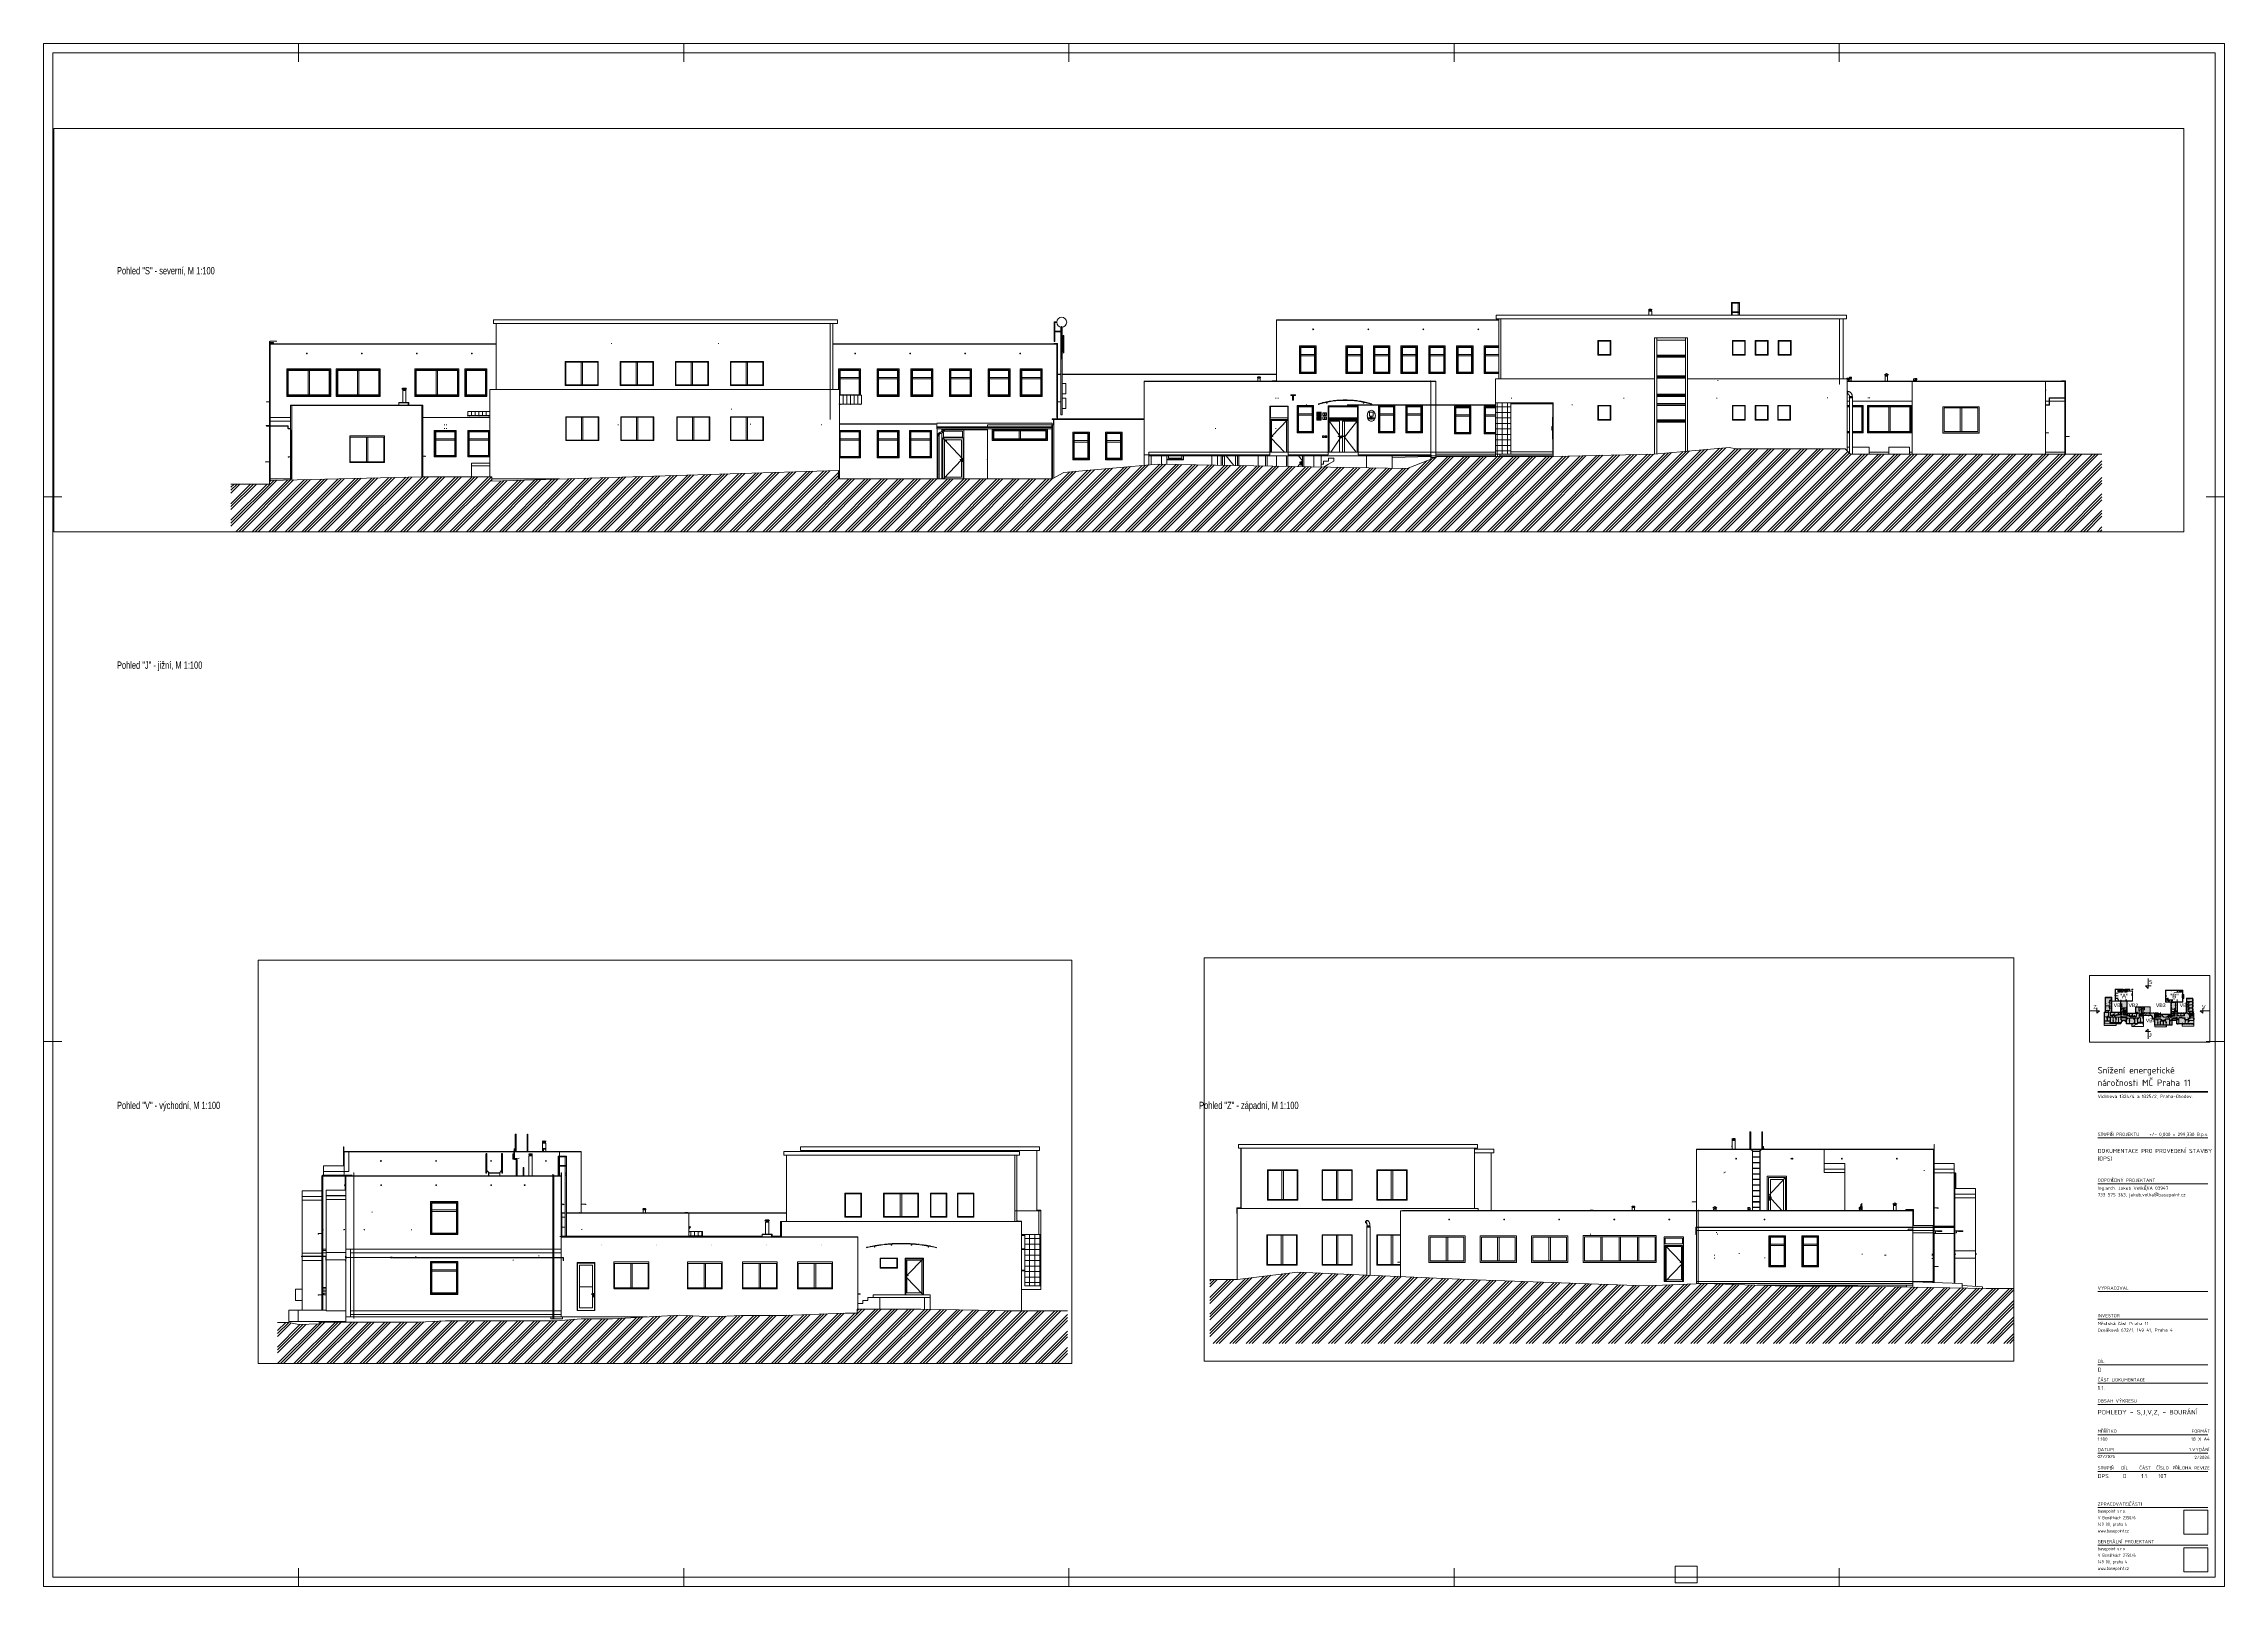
# Paper-space layout 'Layout1' of a CAD drawing. Header units: millimetres. Extents: x -890 to 299, y -2 to 839.
# The model-space entities are those that its viewports show. They can reach past a viewport. Long polylines and large blocks are cut down to what shows.
import ezdxf

# ---------------------------------------------------------------- set-up
doc = ezdxf.new("R2010")
doc.units = ezdxf.units.MM
for name, pattern in [('Čerchovaná se dvěma tečkami', [2.59, 1, -0.53, 0, -0.53, 0, -0.53]), ('Čárka', [6.35, 3.175, -3.175]), ('Čárkovaná', [6.35, 3.175, -3.175])]:
    doc.linetypes.add(name, pattern=pattern)
for name, color, linetype, lineweight in [('A-ANNO-NOTE', 131, 'Continuous', 9), ('A-AREA', 32, 'Continuous', 9), ('A-DETL-GENF', 92, 'Continuous', 9), ('A-DETL-THIN', 151, 'Continuous', 9), ('A-DOOR', 31, 'Continuous', 9), ('A-DOOR-FRAM', 31, 'Continuous', 9), ('A-FLOR', 192, 'Continuous', 9), ('A-FLOR-HRAL', 11, 'Continuous', 9), ('A-GENM', 13, 'Continuous', 9), ('A-GLAZ', 151, 'Continuous', 9), ('A-GLAZ-CURT', 52, 'Continuous', 9), ('A-GLAZ-CWMG', 51, 'Continuous', 9), ('A-GLAZ-SILL', 1, 'Continuous', 9), ('A-ROOF', 132, 'Continuous', 9), ('A-ROOF-OTLN', 132, 'Continuous', 9), ('A-WALL', 113, 'Continuous', 9), ('A-WALL-PATT', 111, 'Continuous', 9), ('E-LITE-EQPM', 33, 'Continuous', 9), ('E-POWR-CNDT', 130, 'Continuous', 9), ('E-POWR-CNTR', 130, 'Continuous', 9), ('E-POWR-DROP', 130, 'Continuous', 9), ('G-ANNO-TEXT', 231, 'Continuous', 9), ('G-ANNO-TTLB', 6, 'Continuous', 9), ('G-ANNO-TTLB-WIDE', 214, 'Continuous', 50), ('I-FURN', 30, 'Continuous', 9), ('M-EQPM', 50, 'Continuous', 9), ('M-HVAC-CDFF', 50, 'Continuous', 9), ('P-PIPE', 3, 'Continuous', 9), ('P-PIPE-CNTR', 3, 'Continuous', 9), ('Q-SPCQ', 91, 'Continuous', 9), ('S-COLS', 52, 'Continuous', 9), ('S-STRS', 31, 'Continuous', 9), ('S-STRS-ANNO', 31, 'Continuous', 9), ('S-STRS-MBND', 31, 'Continuous', 9)]:
    doc.layers.add(name, color=color, linetype=linetype, lineweight=lineweight)
doc.layers.add('G-ANNO-NPLT', color=191, linetype='Continuous', plot=False)
doc.styles.add('Arial', font='arial.ttf', dxfattribs={"height": 5000})
doc.styles.add('Arial_1', font='arial.ttf', dxfattribs={"height": 4000})
doc.styles.add('Arial_2', font='arial.ttf', dxfattribs={"width": 0.7, "height": 4})
doc.styles.add('ISOCPEUR', font='isocpeur.ttf', dxfattribs={"height": 1.8})
doc.styles.add('ISOCPEUR_1', font='isocpeur.ttf', dxfattribs={"width": 0.75, "height": 1.8})
doc.styles.add('ISOCPEUR_2', font='isocpeur.ttf', dxfattribs={"height": 2.2})
doc.styles.add('ISOCPEUR_3', font='isocpeur.ttf', dxfattribs={"height": 2.5})
doc.styles.add('ISOCPEUR_B', font='', dxfattribs={"height": 3.5})
doc.styles.add('ISOCPEUR_B_1', font='', dxfattribs={"width": 0.75, "height": 1.8})
doc.styles.get('ISOCPEUR_B').set_extended_font_data('ISOCPEUR', bold=True)
doc.styles.get('ISOCPEUR_B_1').set_extended_font_data('ISOCPEUR', bold=True)
picture_1 = doc.add_image_def('image1.png', size_in_pixel=(511, 511))
pattern_1 = [(45, (261221, 0), (-4242.64, 4242.64), [])]
pattern_2 = [(45, (261221, 0), (-7184.2, 7184.2), []), (45, (264094, -3e-12), (-7184.2, 7184.2), []), (45, (269842, -7e-12), (-4310.5, 10057.9), [4064, -2032, 67.06, -1964.94])]
pattern_3 = [(45, (261221, 0), (-5747.4, 5747.4), []), (45, (266968, 0), (-5747.4, 5747.4), [2032, -6096]), (135, (271278.6, 1437), (-5747.4, -5747.4), [4064, -4064]), (0, (268405, 4310.5), (5747.36, 5747.36), [2873.7, -8621]), (90, (271278.6, 1437), (-5747.36, 5747.36), [2873.7, -8621])]
pattern_4 = [(135.18, (339539, -8269), (-5729, -5765.6), []), (90.182, (336817.5, 880.5), (-5765.6, 5729), [1016, -10478.7]), (135.18, (336814, 1896.5), (-5729, -5765.6), [1016, -7112]), (180.182, (336093.6, 2612.6), (-5729, -5765.6), [1016, -10478.7]), (225.18, (335077.6, 2609), (5765.6, -5729), [1016, -7112]), (90.182, (334364.7, 872.7), (-5765.6, 5729), [1016, -10478.7]), (135.18, (335085, 156.6), (-5729, -5765.6), [1016, -7112]), (180.182, (336101.4, 160), (-5729, -5765.6), [1016, -10478.7]), (225.18, (336817.5, 880.5), (5765.6, -5729), [1016, -7112]), (135.18, (333427, 3533), (-5729, -5765.6), [2032, -6096])]
pattern_5 = [(225, (341603, -17208), (5747, -5747), []), (180, (332445.3, -19900.5), (-5747.4, -5747.4), [1016, -10478.7]), (225, (331429, -19900.5), (5747.4, -5747.4), [1016, -7112]), (270, (330711, -20619), (5747.4, -5747.4), [1016, -10478.7]), (315, (330711, -21635), (5747.4, 5747.4), [1016, -7112]), (180, (332445.3, -22353.3), (-5747.4, -5747.4), [1016, -10478.7]), (225, (333164, -21635), (5747.4, -5747.4), [1016, -7112]), (270, (333164, -20619), (5747.4, -5747.4), [1016, -10478.7]), (315, (332445, -19900.5), (5747.4, 5747.4), [1016, -7112]), (225, (329782, -23282), (5747.4, -5747.4), [2032, -6096])]
pattern_6 = [(45, (351134, -28969), (-5747.4, 5747.4), []), (360, (360292.3, -26277), (5747.4, 5747.4), [1016, -10478.7]), (45, (361308, -26277), (-5747.4, 5747.4), [1016, -7112]), (90, (362027, -25559), (-5747.4, 5747.4), [1016, -10478.7]), (135, (362027, -24543), (-5747.4, -5747.4), [1016, -7112]), (360, (360292.3, -23824.3), (5747.4, 5747.4), [1016, -10478.7]), (45, (359574, -24543), (-5747.4, 5747.4), [1016, -7112]), (90, (359574, -25559), (-5747.4, 5747.4), [1016, -10478.7]), (135, (360292, -26277), (-5747.4, -5747.4), [1016, -7112]), (45, (362955.6, -22895.5), (-5747.4, 5747.4), [2032, -6096])]
pattern_7 = [(45, (261221, 0), (-7184.2, 7184.2), []), (45, (264094, -3e-12), (-7184.2, 7184.2), []), (45, (269842, -8e-12), (-4310.5, 10057.9), [4064, -2032, 67.06, -1964.94])]
pattern_8 = [(45, (261221, 0), (-7184.2, 7184.2), []), (45, (264094, -2e-12), (-7184.2, 7184.2), []), (45, (269842, -6e-12), (-4310.5, 10057.9), [4064, -2032, 67.06, -1964.94])]
pattern_9 = [(45, (261221, 0), (-7184.2, 7184.2), []), (45, (264094, 0), (-7184.2, 7184.2), []), (45, (269842, 0), (-4310.5, 10057.9), [4064, -2032, 67.06, -1964.94])]
pattern_10 = [(315.27, (332659, -11889.6), (5721, 5774), []), (270.265, (335393, -21035), (5773.9, -5720.7), [1016, -10478.7]), (315.265, (335398, -22051), (5720.7, 5774), [1016, -7112]), (0.265, (336119.7, -22766), (5720.7, 5773.9), [1016, -10478.7]), (45.265, (337136, -22761), (-5774, 5720.7), [1016, -7112]), (270.265, (337846, -21023.6), (5773.9, -5720.7), [1016, -10478.7]), (315.265, (337124, -20308.5), (5720.7, 5774), [1016, -7112]), (0.265, (336108.3, -20313), (5720.7, 5773.9), [1016, -10478.7]), (45.265, (335393, -21035), (-5774, 5720.7), [1016, -7112]), (315.265, (338787, -23682.6), (5720.7, 5774), [2032, -6096])]

# ---------------------------------------------------------------- blocks, each defined once
blk = doc.blocks.new('00_BP_ROZP_KOD_velka_rvt22 - PL_ROZPISKA_21-2224896-POHLEDY - S_J_V_Z_ - BOURÁNÍ')
at = {"layer": 'A-ANNO-NOTE'}
for p, q in [((-889.5, 839), (-889.5, 829)), ((-889.5, 839), (-879.5, 839)), ((-750.5, 839), (-750.5, 829)), ((-540.5, 839), (-540.5, 829)), ((-330.5, 839), (-330.5, 829)), ((-120.5, 839), (-120.5, 829)), ((89.5, 839), (89.5, 829)), ((299.5, 839), (289.5, 839)), ((299.5, 839), (299.5, 829)), ((-889.5, 592), (-879.5, 592)), ((299.5, 592), (289.5, 592)), ((-889.5, 295), (-879.5, 295)), ((299.5, 295), (289.5, 295)), ((-889.5, -2), (-889.5, 8)), ((-750.5, -2), (-750.5, 8)), ((-540.5, -2), (-540.5, 8)), ((-330.5, -2), (-330.5, 8)), ((-120.5, -2), (-120.5, 8)), ((89.5, -2), (89.5, 8)), ((299.5, -2), (299.5, 8)), ((-889.5, -2), (-879.5, -2)), ((299.5, -2), (289.5, -2))]:
    blk.add_line(p, q, dxfattribs=at)
at = {"layer": 'G-ANNO-TTLB'}
for p, q in [((299.5, 839), (-889.5, 839)), ((-889.5, 839), (-889.5, -2)), ((-884.5, 834), (-884.5, 3)), ((294.5, 834), (-884.5, 834)), ((294.5, 3), (294.5, 834)), ((299.5, -2), (299.5, 839)), ((290.5, 242.5), (230.5, 242.5)), ((290.5, 217.5), (230.5, 217.5)), ((290.5, 158.7), (230.5, 158.7)), ((290.5, 143.7), (230.5, 143.7)), ((290.5, 118.7), (230.5, 118.7)), ((290.5, 118.7), (230.5, 118.7)), ((290.5, 108.7), (230.5, 108.7)), ((290.5, 97.2), (230.5, 97.2)), ((290.5, 80.7), (230.5, 80.7)), ((290.5, 70.7), (230.5, 70.7)), ((290.5, 60.7), (230.5, 60.7)), ((290.5, 41), (230.5, 41)), ((290.5, 20.5), (230.5, 20.5)), ((-884.5, 3), (294.5, 3)), ((-889.5, -2), (299.5, -2))]:
    blk.add_line(p, q, dxfattribs=at)
at = {"layer": 'G-ANNO-TTLB-WIDE'}
blk.add_line((290.5, 267.5), (230.5, 267.5), dxfattribs=at)
at = {"layer": 'G-ANNO-TTLB', "attachment_point": 1}
for s, insert, char_height, width, style in [('Snížení energetické ', (230.4, 281.1), 3.5, 56.118, 'ISOCPEUR_B'), ('ná', (230.4, 274.3), 3.5, 6.093, 'ISOCPEUR_B'), ('ročnosti MČ Praha 11', (235.4, 274.3), 3.5, 56.198, 'ISOCPEUR_B'), ('Vidimova 1324/4 a 1325/2, Praha-Chodov.', (230.4, 266), 1.8, 56.118, 'ISOCPEUR'), ('STUPE', (230.4, 245.3), 1.8, 8.578, 'ISOCPEUR'), ('Ň PROJEKTU', (237.5, 245.3), 1.8, 16.595, 'ISOCPEUR'), ('+/- 0,000 = 299,330 B.p.v.', (258.5, 245.3), 1.8, 35.114, 'ISOCPEUR'), ('ODPOV', (230.4, 220.3), 1.8, 9.059, 'ISOCPEUR'), ('Ing.arch. Jakub Volka, ', (230.4, 216), 1.8, 30.544, 'ISOCPEUR'), ('ĚDNÝ PROJEKTANT', (237.9, 220.3), 1.8, 25.654, 'ISOCPEUR'), ('ČKA 03947', (255.6, 216), 1.8, 14.511, 'ISOCPEUR'), ('733 575 363, jakub.volka@basepoint.cz', (230.4, 212.4), 1.8, 51.549, 'ISOCPEUR'), ('VYPRACOVAL', (230.4, 161.5), 1.8, 18.359, 'ISOCPEUR'), ('INVESTOR', (230.4, 146.5), 1.8, 12.987, 'ISOCPEUR'), ('\\fISOCPEUR|b0|i0|c238|p34|;M', (230.4, 142.2), 1.8, 2.004, 'ISOCPEUR'), ('Ocelíková 672/1, 149 41, Praha 4', (230.4, 138.6), 1.8, 45.135, 'ISOCPEUR'), ('ěstská část Praha 11', (232.1, 142.2), 1.8, 28.781, 'ISOCPEUR'), ('DÍL', (230.4, 121.5), 1.8, 4.409, 'ISOCPEUR'), ('ČÁST DOKUMENTACE', (230.4, 111.5), 1.8, 27.578, 'ISOCPEUR'), ('OBSAH VÝKRESU', (230.4, 100), 1.8, 23.008, 'ISOCPEUR'), ('\\fISOCPEUR|b0|i0|c238|p34|;M', (230.4, 83.5), 1.8, 2.004, 'ISOCPEUR'), ('ĚŘÍTKO', (232.1, 83.5), 1.8, 9.7, 'ISOCPEUR'), ('FORMÁT', (281.6, 83.5), 1.8, 10.823, 'ISOCPEUR'), ('DATUM', (230.4, 73.5), 1.8, 9.3, 'ISOCPEUR'), ('1.VYDÁNÍ', (280.3, 73.5), 1.8, 12.426, 'ISOCPEUR'), ('18 X A4', (281.4, 79.2), 1.8, 11.143, 'ISOCPEUR'), ('02/2026', (230.3, 69.7), 1.8, 10.662, 'ISOCPEUR'), ('STUPE', (230.4, 63.5), 1.8, 8.578, 'ISOCPEUR'), ('\\fISOCPEUR|b0|i0|c238|p34|;Ň', (237.5, 63.5), 1.8, 1.764, 'ISOCPEUR'), ('DÍL', (243.2, 63.5), 1.8, 4.409, 'ISOCPEUR'), ('ČÁST', (253.1, 63.5), 1.8, 7.055, 'ISOCPEUR'), ('ČÍSLO', (262.3, 63.5), 1.8, 7.696, 'ISOCPEUR'), ('\\fISOCPEUR|b0|i0|c238|p34|;P', (271.2, 63.5), 1.8, 1.764, 'ISOCPEUR'), ('ŘÍLOHA', (272.6, 63.5), 1.8, 9.941, 'ISOCPEUR'), ('REVIZE', (283, 63.5), 1.8, 9.219, 'ISOCPEUR'), ('ZPRACOVATEL ', (230.4, 43.8), 1.8, 20.764, 'ISOCPEUR'), ('basepoint s.r.o.', (230.5, 40), 1.8, 16.234, 'ISOCPEUR_B_1'), ('V Benátkách 2350/6', (230.5, 36.4), 1.8, 20.623, 'ISOCPEUR_1'), ('ČÁSTI', (247.5, 43.8), 1.8, 7.696, 'ISOCPEUR'), ('149 00, praha 4', (230.5, 32.8), 1.8, 16.174, 'ISOCPEUR_1'), ('www.basepoint.cz', (230.5, 29.2), 1.8, 17.136, 'ISOCPEUR_1'), ('GENERÁLNÍ PROJEKTANT', (230.4, 23.3), 1.8, 33.35, 'ISOCPEUR'), ('149 00, praha 4', (230.5, 12.3), 1.8, 16.174, 'ISOCPEUR_1'), ('basepoint s.r.o.', (230.5, 19.5), 1.8, 16.234, 'ISOCPEUR_B_1'), ('V Benátkách 2350/6', (230.5, 15.9), 1.8, 20.623, 'ISOCPEUR_1'), ('www.basepoint.cz', (230.5, 8.7), 1.8, 17.136, 'ISOCPEUR_1')]:
    blk.add_mtext(s, dxfattribs=dict(at, insert=insert, char_height=char_height, width=width, style=style))
at = {"layer": 'G-ANNO-TTLB'}
image = blk.add_image(picture_1, insert=(277.4, 26.5), size_in_units=(13, 13), dxfattribs=at)
image.dxf.flags = 7
image = blk.add_image(picture_1, insert=(277.4, 6), size_in_units=(13, 13), dxfattribs=at)
image.dxf.flags = 7
blk = doc.blocks.new('DVERE_1k_oblozka - DD03_01_800x1970_koupelna-2284058-S-Bourání')
at = {"layer": 'A-DOOR'}
for p, q in [((-44468.6, 2130), (-44468.6, 1616.9)), ((-44358.6, 1615), (-44358.6, 2130)), ((-43748.6, 2130), (-43748.6, 1604.4)), ((-43638.6, 1602.5), (-43638.6, 2130))]:
    blk.add_line(p, q, dxfattribs=at)
at = {"layer": 'A-DOOR', "lineweight": 50}
blk.add_line((-44383.6, 2130), (-44383.6, 2100), dxfattribs=at)
at = {"layer": 'A-DOOR', "linetype": 'Čárka'}
blk.add_line((-43845.3, 1606.1), (-44270.8, 2130), dxfattribs=at)
at = {"layer": 'A-DOOR-FRAM'}
for p, q in [((-44528.6, 2130), (-44528.6, 1618)), ((-43578.6, 1601.4), (-43578.6, 2130))]:
    blk.add_line(p, q, dxfattribs=at)
blk = doc.blocks.new('Betonový čtvercový sloup - 850 x 850-1550239-S-Bourání')
at = {"layer": 'S-COLS'}
h = blk.add_hatch(dxfattribs=at)
h.set_pattern_fill('FP_4', color=256, style=0, pattern_type=2)
h.set_pattern_definition([(0, (-29771.58, 0), (0, 300), []), (90, (-29771.58, 0), (-280, 2e-14), [])])
h.paths.add_polyline_path([(-29468.3, 2230), (-28737, 2230), (-28737, 5020), (-29587, 5020), (-29587, 2230)])
for p, q in [((-29587, 2230), (-29587, 5020)), ((-29577.4, 5020), (-29587, 5020)), ((-28737, 5020), (-28737, 2230)), ((-28737, 2230), (-29587, 2230))]:
    blk.add_line(p, q, dxfattribs=at)
blk = doc.blocks.new('OKNO_2k_ - OKNO_2k_1900x1400-1963744-S-Bourání')
at = {"layer": 'A-GLAZ'}
for p, q in [((-71262.3, 2990), (-71262.3, 4230)), ((-71262.3, 4230), (-69522.3, 4230)), ((-70432.3, 2990), (-70432.3, 4230)), ((-70352.3, 4230), (-70432.3, 4230)), ((-70352.3, 4230), (-70352.3, 2990)), ((-69522.3, 4230), (-69522.3, 2990)), ((-69522.3, 2990), (-71262.3, 2990)), ((-70352.3, 2990), (-70432.3, 2990))]:
    blk.add_line(p, q, dxfattribs=at)
blk = doc.blocks.new('OKNO_1k_nadsvetlik - OKNO_1k_nadsvetlik_900 x 1500-1969459-S-Bourání')
at = {"layer": 'A-GLAZ'}
for p, q in [((-29587, 4830), (-30195.3, 4830)), ((-30195.3, 4830), (-30195.3, 3330)), ((-30145.3, 3382), (-30145.3, 4780)), ((-30145.3, 4780), (-29587, 4780)), ((-30115.3, 3410), (-30115.3, 4750)), ((-30115.3, 4750), (-29587, 4750)), ((-30115.3, 4370), (-29587, 4370)), ((-30115.3, 4370), (-30115.3, 4290)), ((-29587, 4290), (-30115.3, 4290)), ((-29587, 3410), (-30115.3, 3410)), ((-30195.3, 3330), (-29587, 3330))]:
    blk.add_line(p, q, dxfattribs=at)
blk = doc.blocks.new('parapet_ext - parapet_ext-1802001-S-Bourání')
at = {"layer": 'Q-SPCQ'}
for p, q in [((-30145.3, 3360), (-30145.3, 3382)), ((-29587, 3382), (-30145.3, 3382)), ((-29587, 3360), (-30145.3, 3360))]:
    blk.add_line(p, q, dxfattribs=at)
blk = doc.blocks.new('OKNO_1k_nadsvetlik - OKNO_1k_nadsvetlik_900 x 1500-V42-S-Bourání')
at = {"layer": 'A-GLAZ'}
for p, q in [((-30915.3, 4830), (-31815.3, 4830)), ((-31815.3, 4830), (-31815.3, 3330)), ((-30915.3, 3330), (-30915.3, 4830)), ((-31765.3, 3382), (-31765.3, 4780)), ((-31765.3, 4780), (-30965.3, 4780)), ((-30965.3, 3382), (-30965.3, 4780)), ((-31735.3, 3410), (-31735.3, 4750)), ((-31735.3, 4750), (-30995.3, 4750)), ((-30995.3, 4750), (-30995.3, 3410)), ((-31735.3, 4370), (-30995.3, 4370)), ((-31735.3, 4370), (-31735.3, 4290)), ((-30995.3, 4290), (-30995.3, 4370)), ((-30995.3, 4290), (-31735.3, 4290)), ((-30995.3, 3410), (-31735.3, 3410)), ((-31815.3, 3330), (-30915.3, 3330))]:
    blk.add_line(p, q, dxfattribs=at)
blk = doc.blocks.new('parapet_ext - parapet_ext-V43-S-Bourání')
at = {"layer": 'Q-SPCQ'}
for p, q in [((-31765.3, 3360), (-31765.3, 3382)), ((-30965.3, 3382), (-31765.3, 3382)), ((-30965.3, 3382), (-30965.3, 3360)), ((-30965.3, 3360), (-31765.3, 3360))]:
    blk.add_line(p, q, dxfattribs=at)
blk = doc.blocks.new('OKNO_1k_nadsvetlik - OKNO_1k_nadsvetlik_900 x 1500-2283953-S-Bourání')
at = {"layer": 'A-GLAZ'}
for p, q in [((-49942.2, 3420), (-50842.2, 3420)), ((-50842.2, 3420), (-50842.2, 1920)), ((-49942.2, 1920), (-49942.2, 3420)), ((-50792.2, 1970), (-50792.2, 3370)), ((-50792.2, 3370), (-49992.2, 3370)), ((-49992.7, 1972), (-49992.7, 3370)), ((-49992.2, 1972), (-49992.2, 3370)), ((-50762.7, 2000), (-50762.7, 3340)), ((-50762.7, 3340), (-50022.7, 3340)), ((-50022.9, 2960), (-50022.9, 3340)), ((-50022.7, 3340), (-50022.7, 2000)), ((-50762.7, 2960), (-50022.7, 2960)), ((-50762.7, 2960), (-50762.7, 2880)), ((-50022.7, 2880), (-50022.7, 2960)), ((-50022.7, 2880), (-50762.7, 2880)), ((-50022.9, 2880), (-50022.9, 2000)), ((-50022.7, 2000), (-50762.7, 2000)), ((-50792.2, 1970), (-50790, 1970)), ((-50842.2, 1920), (-49942.2, 1920))]:
    blk.add_line(p, q, dxfattribs=at)
blk = doc.blocks.new('parapet_ext - parapet_ext-V44-S-Bourání')
at = {"layer": 'Q-SPCQ'}
for p, q in [((-50790, 1972), (-50792.7, 1972)), ((-50792.7, 1970), (-50790.1, 1970)), ((-50790, 1972), (-50792.2, 1972)), ((-50790, 1950), (-50790, 1972)), ((-49990.1, 1972), (-50790, 1972)), ((-49990.1, 1972), (-49990.1, 1950)), ((-49990.1, 1950), (-50790, 1950))]:
    blk.add_line(p, q, dxfattribs=at)
blk = doc.blocks.new('OKNO_1k_nadsvetlik - OKNO_1k_nadsvetlik_900 x 1500-V45-S-Bourání')
at = {"layer": 'A-GLAZ'}
for p, q in [((-39497.7, 4880), (-40397.7, 4880)), ((-40397.7, 4880), (-40397.7, 3380)), ((-39497.7, 3380), (-39497.7, 4880)), ((-40347.7, 3430), (-40347.7, 4830)), ((-40347.7, 4830), (-39547.7, 4830)), ((-39548, 3432), (-39548, 4830)), ((-39547.7, 3432), (-39547.7, 4830)), ((-40318, 3460), (-40318, 4800)), ((-40318, 4800), (-39578, 4800)), ((-39578.2, 4420), (-39578.2, 4800)), ((-39578, 4800), (-39578, 3460)), ((-40318, 4420), (-39578, 4420)), ((-40318, 4420), (-40318, 4340)), ((-39578, 4340), (-39578, 4420)), ((-39578, 4340), (-40318, 4340)), ((-39578.2, 4340), (-39578.2, 3460)), ((-39578, 3460), (-40318, 3460)), ((-40347.7, 3430), (-40346, 3430)), ((-40397.7, 3380), (-39497.7, 3380))]:
    blk.add_line(p, q, dxfattribs=at)
blk = doc.blocks.new('parapet_ext - parapet_ext-V46-S-Bourání')
at = {"layer": 'Q-SPCQ'}
for p, q in [((-40346, 3432), (-40348, 3432)), ((-40348, 3430), (-40346, 3430)), ((-40346, 3432), (-40347.7, 3432)), ((-40346, 3410), (-40346, 3432)), ((-39546, 3432), (-40346, 3432)), ((-39546, 3432), (-39546, 3410)), ((-39546, 3410), (-40346, 3410))]:
    blk.add_line(p, q, dxfattribs=at)
blk = doc.blocks.new('OKNO_1k_nadsvetlik - OKNO_1k_nadsvetlik_1200 x 1500-1969479-S-Bourání')
at = {"layer": 'A-GLAZ'}
for p, q in [((-64197.4, 3520), (-65349.3, 3520)), ((-64197.4, 2020), (-64197.4, 3520)), ((-65347.4, 2072), (-65347.4, 3470)), ((-65347.4, 3470), (-64247.4, 3470)), ((-64247.4, 2072), (-64247.4, 3470)), ((-65317.4, 2100), (-65317.4, 3440)), ((-65317.4, 3440), (-64277.4, 3440)), ((-64277.4, 3440), (-64277.4, 2100)), ((-65317.4, 3060), (-64277.4, 3060)), ((-65317.4, 3060), (-65317.4, 2980)), ((-64277.4, 2980), (-64277.4, 3060)), ((-64277.4, 2980), (-65317.4, 2980)), ((-64277.4, 2100), (-65317.4, 2100)), ((-65349.3, 2020), (-64197.4, 2020))]:
    blk.add_line(p, q, dxfattribs=at)
blk = doc.blocks.new('parapet_ext - parapet_ext-1802071-S-Bourání')
at = {"layer": 'Q-SPCQ'}
for p, q in [((-65347.4, 2050), (-65347.4, 2072)), ((-64247.4, 2072), (-65347.4, 2072)), ((-64247.4, 2072), (-64247.4, 2050)), ((-64247.4, 2050), (-65347.4, 2050))]:
    blk.add_line(p, q, dxfattribs=at)
blk = doc.blocks.new('OKNO_1k_nadsvetlik - OKNO_1k_nadsvetlik_1200 x 1500-V47-S-Bourání')
at = {"layer": 'A-GLAZ'}
for p, q in [((-62097.4, 3520), (-63297.4, 3520)), ((-63297.4, 3520), (-63297.4, 2020)), ((-62097.4, 2020), (-62097.4, 3520)), ((-63247.4, 2072), (-63247.4, 3470)), ((-63247.4, 3470), (-62147.4, 3470)), ((-62147.4, 2072), (-62147.4, 3470)), ((-63217.4, 2100), (-63217.4, 3440)), ((-63217.4, 3440), (-62177.4, 3440)), ((-62177.4, 3440), (-62177.4, 2100)), ((-63217.4, 3060), (-62177.4, 3060)), ((-63217.4, 3060), (-63217.4, 2980)), ((-62177.4, 2980), (-62177.4, 3060)), ((-62177.4, 2980), (-63217.4, 2980)), ((-62177.4, 2100), (-63217.4, 2100)), ((-63297.4, 2020), (-62097.4, 2020))]:
    blk.add_line(p, q, dxfattribs=at)
blk = doc.blocks.new('OKNO_1k_nadsvetlik - OKNO_1k_nadsvetlik_1500x1800-1969463-S-Bourání')
at = {"layer": 'A-GLAZ'}
blk.add_line((-96390.6, 1760), (-96390.6, 3560), dxfattribs=at)
blk = doc.blocks.new('parapet_ext - parapet_ext-1802102-S-Bourání')
at = {"layer": 'Q-SPCQ'}
for p, q in [((-96428, 1812), (-96639.6, 1812)), ((-96639.6, 1812), (-96639.6, 1790)), ((-96637.6, 1810), (-96428, 1810)), ((-96637.6, 1790), (-96637.6, 1810)), ((-96390.6, 1812), (-96418.5, 1812)), ((-96418.5, 1810), (-96390.6, 1810)), ((-96639.6, 1790), (-96637.6, 1790))]:
    blk.add_line(p, q, dxfattribs=at)
blk = doc.blocks.new('OKNO_2k_ - OKNO_2k_2000 x 1500-1963748-S-Bourání')
at = {"layer": 'A-GLAZ'}
for p, q in [((-90151.9, 1782), (-90151.9, 3230)), ((-90151.7, 1782), (-90151.7, 3230)), ((-92021.9, 1810), (-92021.9, 3150)), ((-92021.9, 3150), (-90181.9, 3150)), ((-91142, 3150), (-91142, 1810)), ((-91141.9, 1810), (-91141.9, 3150)), ((-91061.9, 3150), (-91141.9, 3150)), ((-91061.9, 3150), (-91061.9, 1810)), ((-90182, 3150), (-90182, 1810)), ((-90181.9, 3150), (-90181.9, 1810)), ((-90181.9, 1810), (-92021.9, 1810)), ((-91061.9, 1810), (-91141.9, 1810))]:
    blk.add_line(p, q, dxfattribs=at)
blk = doc.blocks.new('OKNO_1k_nadsvetlik - OKNO_1k_nadsvetlik_900 x 1500-2284060-S-Bourání')
at = {"layer": 'A-GLAZ'}
for p, q in [((-47413.6, 2010), (-47413.6, 2130)), ((-46673.6, 2130), (-46673.6, 2010)), ((-46673.6, 2010), (-47413.6, 2010))]:
    blk.add_line(p, q, dxfattribs=at)
blk = doc.blocks.new('parapet s nosem_vnitní - parapet s nosem_vnitní-1280334-S-Bourání')
at = {"layer": 'A-GENM'}
for p, q in [((-46593.6, 1950), (-47489.6, 1950)), ((-46593.6, 1940), (-46593.6, 1950)), ((-46593.6, 1940), (-46593.6, 1910)), ((-47489.6, 1910), (-46593.6, 1910))]:
    blk.add_line(p, q, dxfattribs=at)
blk = doc.blocks.new('OKNO_1k_nadsvetlik - OKNO_1k_nadsvetlik_900 x 1700-1969443-S-Bourání')
at = {"layer": 'A-GLAZ'}
blk.add_line((1456.4, 4830), (1456.4, 3130), dxfattribs=at)
blk = doc.blocks.new('parapet_ext - parapet_ext-V48-S-Bourání')
at = {"layer": 'Q-SPCQ'}
for p, q in [((1490.2, 3182), (1456.4, 3182)), ((1456.4, 3180), (1490.2, 3180)), ((1705.4, 3182), (1499.7, 3182)), ((1499.7, 3180), (1703.4, 3180)), ((1703.4, 3180), (1703.4, 3160)), ((1705.4, 3160), (1705.4, 3182)), ((1703.4, 3160), (1705.4, 3160))]:
    blk.add_line(p, q, dxfattribs=at)
blk = doc.blocks.new('OKNO_1k_nadsvetlik - OKNO_1k_nadsvetlik_1200 x 1500-V49-S-Bourání')
at = {"layer": 'A-GLAZ'}
for p, q in [((-64197.4, 6870), (-65397.4, 6870)), ((-65397.4, 6870), (-65397.4, 5740)), ((-64197.4, 5442), (-64197.4, 6870)), ((-65347.4, 5442), (-65347.4, 6820)), ((-65347.4, 6820), (-64247.4, 6820)), ((-64247.4, 5442), (-64247.4, 6820)), ((-65317.4, 5450), (-65317.4, 6790)), ((-65317.4, 6790), (-64277.4, 6790)), ((-64277.4, 6790), (-64277.4, 5450)), ((-65317.4, 6410), (-64277.4, 6410)), ((-65317.4, 6410), (-65317.4, 6330)), ((-64277.4, 6330), (-64277.4, 6410)), ((-64277.4, 6330), (-65317.4, 6330)), ((-64277.4, 5450), (-65317.4, 5450))]:
    blk.add_line(p, q, dxfattribs=at)
blk = doc.blocks.new('OKNO_2k_nadsvetlik - OKNO_2k_nadsvetlik 1500 x 1800-1972510-S-Bourání')
at = {"layer": 'A-GLAZ'}
for p, q in [((-53490.4, 6820), (-53490.4, 6576.7)), ((-53490.4, 6567.1), (-53490.4, 5020))]:
    blk.add_line(p, q, dxfattribs=at)
blk = doc.blocks.new('parapet_ext - parapet_ext-V50-S-Bourání')
at = {"layer": 'Q-SPCQ'}
for p, q in [((-53291.4, 5072), (-53490.4, 5072)), ((-53490.4, 5070), (-53293.4, 5070)), ((-53293.4, 5070), (-53293.4, 5050)), ((-53291.4, 5050), (-53291.4, 5072)), ((-53293.4, 5050), (-53291.4, 5050))]:
    blk.add_line(p, q, dxfattribs=at)
blk = doc.blocks.new('OKNO_1k_nadsvetlik - OKNO_1k_nadsvetlik_900 x 1850-1969449-S-Bourání')
at = {"layer": 'A-GLAZ'}
for p, q in [((-41514.6, 6579.9), (-41514.6, 8020)), ((-41514.6, 6210), (-41514.6, 6570.2))]:
    blk.add_line(p, q, dxfattribs=at)
blk = doc.blocks.new('parapet_ext - parapet_ext-V51-S-Bourání')
at = {"layer": 'Q-SPCQ'}
for p, q in [((-41514.6, 6222), (-41763.6, 6222)), ((-41763.6, 6222), (-41763.6, 6210)), ((-41761.6, 6220), (-41514.6, 6220)), ((-41761.6, 6210), (-41761.6, 6220))]:
    blk.add_line(p, q, dxfattribs=at)
blk = doc.blocks.new('parapet_ext - parapet_ext-1802078-S-Bourání')
at = {"layer": 'Q-SPCQ'}
for p, q in [((567.2, 3382), (417.2, 3382)), ((417.2, 3380), (565.2, 3380)), ((565.2, 3380), (565.2, 3360)), ((567.2, 3360), (567.2, 3382)), ((565.2, 3360), (567.2, 3360))]:
    blk.add_line(p, q, dxfattribs=at)
blk = doc.blocks.new('OKNO_2k_ - OKNO_2k_2000x1440-1963729-S-Bourání')
at = {"layer": 'A-GLAZ'}
for p, q in [((-5120, 3460), (-5120, 4740)), ((-5120, 4740), (-3280, 4740)), ((-4240, 3460), (-4240, 4740)), ((-4160, 4740), (-4240, 4740)), ((-4160, 4740), (-4160, 3460)), ((-3280, 4740), (-3280, 3460)), ((-3280, 3460), (-5120, 3460)), ((-4160, 3460), (-4240, 3460))]:
    blk.add_line(p, q, dxfattribs=at)
blk = doc.blocks.new('parapet_ext - parapet_ext-1802073-S-Bourání')
at = {"layer": 'Q-SPCQ'}
for p, q in [((-5190, 3360), (-5190, 3382)), ((-3210, 3382), (-5190, 3382)), ((-3210, 3382), (-3210, 3360)), ((-3210, 3360), (-5190, 3360))]:
    blk.add_line(p, q, dxfattribs=at)
blk = doc.blocks.new('parapet_ext - parapet_ext-V52-S-Bourání')
at = {"layer": 'Q-SPCQ'}
for p, q in [((-6862.8, 3382), (-7012.8, 3382)), ((-7012.8, 3382), (-7012.8, 3360)), ((-7010.8, 3380), (-6862.8, 3380)), ((-7010.8, 3360), (-7010.8, 3380)), ((-7012.8, 3360), (-7010.8, 3360))]:
    blk.add_line(p, q, dxfattribs=at)
blk = doc.blocks.new('Conduit Elbow - without Fittings - EMT - Standard-1108667-S-Bourání')
at = {"layer": 'E-POWR-CNDT'}
for p, q in [((-32832.8, 4920), (-32887.6, 4920)), ((-32887.6, 4920), (-32887.6, 4910)), ((-32887.6, 4910), (-32887.6, 4900)), ((-32887.6, 4900), (-32832.8, 4900))]:
    blk.add_line(p, q, dxfattribs=at)
at = {"layer": 'E-POWR-CNDT', "flags": 128}
for points in [[(-32812.8, 4920), (-32812.8, 4920), (-32812.9, 4920), (-32812.9, 4920), (-32813, 4920), (-32813.2, 4920), (-32813.4, 4920), (-32813.6, 4920), (-32813.8, 4920), (-32814.1, 4920), (-32814.4, 4920), (-32814.7, 4920), (-32815.1, 4920), (-32815.4, 4920), (-32815.8, 4920), (-32816.3, 4920), (-32816.8, 4920), (-32817.2, 4920), (-32817.8, 4920), (-32818.3, 4920), (-32818.9, 4920), (-32819.4, 4920), (-32820.1, 4920), (-32820.7, 4920), (-32821.3, 4920), (-32822, 4920), (-32822.7, 4920), (-32823.4, 4920), (-32824.1, 4920), (-32824.8, 4920), (-32825.5, 4920), (-32826.3, 4920), (-32827.1, 4920), (-32827.8, 4920), (-32828.6, 4920), (-32829.4, 4920), (-32830.2, 4920), (-32831, 4920), (-32831.8, 4920), (-32832.6, 4920), (-32832.8, 4920)], [(-32832.8, 4900), (-32832, 4900), (-32831.2, 4900), (-32830.4, 4900), (-32829.6, 4900), (-32828.8, 4900), (-32828, 4900), (-32827.3, 4900), (-32826.5, 4900), (-32825.7, 4900), (-32825, 4900), (-32824.3, 4900), (-32823.6, 4900), (-32822.9, 4900), (-32822.2, 4900), (-32821.5, 4900), (-32820.9, 4900), (-32820.2, 4900), (-32819.6, 4900), (-32819, 4900), (-32818.4, 4900), (-32817.9, 4900), (-32817.4, 4900), (-32816.9, 4900), (-32816.4, 4900), (-32816, 4900), (-32815.5, 4900), (-32815.2, 4900), (-32814.8, 4900), (-32814.5, 4900), (-32814.2, 4900), (-32813.9, 4900), (-32813.6, 4900), (-32813.4, 4900), (-32813.2, 4900), (-32813.1, 4900), (-32813, 4900), (-32812.9, 4900), (-32812.8, 4900), (-32812.8, 4900)]]:
    blk.add_lwpolyline(points, dxfattribs=at)
at = {"layer": 'E-POWR-CNDT'}
for start, end in [(90, 105), (0, 30), (255, 270), (330, 0)]:
    blk.add_arc((-32812.8, 4910), 10, start, end, dxfattribs=at)
blk = doc.blocks.new('Conduit Elbow - without Fittings - EMT - Standard-V53-S-Bourání')
at = {"layer": 'E-POWR-CNDT'}
for p, q in [((-32738, 4920), (-32792.8, 4920)), ((-32738, 4910), (-32738, 4920)), ((-32792.8, 4900), (-32738, 4900)), ((-32738, 4900), (-32738, 4910))]:
    blk.add_line(p, q, dxfattribs=at)
at = {"layer": 'E-POWR-CNDT', "flags": 128}
for points in [[(-32815.3, 4919.7), (-32814.9, 4919.8), (-32814.5, 4919.9), (-32814.1, 4919.9)], [(-32810.2, 4920), (-32809.7, 4920), (-32809.3, 4920), (-32808.8, 4920), (-32808.3, 4920), (-32807.8, 4920), (-32807.3, 4920), (-32806.7, 4920), (-32806.1, 4920), (-32805.5, 4920), (-32804.9, 4920), (-32804.3, 4920), (-32803.6, 4920), (-32802.9, 4920), (-32802.2, 4920), (-32801.5, 4920), (-32800.8, 4920), (-32800, 4920), (-32799.3, 4920), (-32798.5, 4920), (-32797.8, 4920), (-32797, 4920), (-32796.2, 4920), (-32795.4, 4920), (-32794.6, 4920), (-32793.8, 4920), (-32793, 4920), (-32792.8, 4920)], [(-32814, 4900.1), (-32814.4, 4900.1), (-32814.8, 4900.2), (-32815.2, 4900.3)], [(-32792.8, 4900), (-32793.6, 4900), (-32794.4, 4900), (-32795.2, 4900), (-32796, 4900), (-32796.8, 4900), (-32797.5, 4900), (-32798.3, 4900), (-32799.1, 4900), (-32799.8, 4900), (-32800.6, 4900), (-32801.3, 4900), (-32802, 4900), (-32802.7, 4900), (-32803.4, 4900), (-32804.1, 4900), (-32804.7, 4900), (-32805.4, 4900), (-32806, 4900), (-32806.6, 4900), (-32807.1, 4900), (-32807.7, 4900), (-32808.2, 4900), (-32808.7, 4900), (-32809.2, 4900), (-32809.6, 4900), (-32810, 4900), (-32810.4, 4900)]]:
    blk.add_lwpolyline(points, dxfattribs=at)
at = {"layer": 'E-POWR-CNDT'}
for start, end in [(90, 105), (0, 30), (255, 270), (330, 0)]:
    blk.add_arc((-32812.8, 4910), 10, start, end, dxfattribs=at)
blk = doc.blocks.new('OKNO_1k_nadsvetlik - OKNO_1k_nadsvetlik_900 x 1500-1969499-S-Bourání')
at = {"layer": 'A-GLAZ'}
for p, q in [((-30201.1, 8120), (-30201.1, 6620)), ((-29388.4, 8120), (-30201.1, 8120)), ((-30151.1, 8070), (-29388.4, 8070)), ((-30151.1, 8070), (-30151.1, 6672)), ((-30121.1, 6700), (-30121.1, 8040)), ((-30121.1, 8040), (-29388.4, 8040)), ((-30121.1, 7660), (-29388.4, 7660)), ((-30121.1, 7660), (-30121.1, 7580)), ((-29388.4, 7580), (-30121.1, 7580)), ((-29388.4, 6700), (-30121.1, 6700)), ((-30201.1, 6620), (-29388.4, 6620))]:
    blk.add_line(p, q, dxfattribs=at)
blk = doc.blocks.new('parapet_ext - parapet_ext-1802020-S-Bourání')
at = {"layer": 'Q-SPCQ'}
for p, q in [((-30151.1, 6650), (-30151.1, 6672)), ((-29388.4, 6672), (-30151.1, 6672)), ((-29388.4, 6650), (-30151.1, 6650))]:
    blk.add_line(p, q, dxfattribs=at)
blk = doc.blocks.new('OKNO_1k_nadsvetlik - OKNO_1k_nadsvetlik_900 x 1500-V54-S-Bourání')
at = {"layer": 'A-GLAZ'}
for p, q in [((-40263.6, 8120), (-40263.6, 6620)), ((-39363.6, 8120), (-40263.6, 8120)), ((-39363.6, 6620), (-39363.6, 8120)), ((-40213.6, 8070), (-39413.6, 8070)), ((-40213.6, 8070), (-40213.6, 6672)), ((-39413.6, 8070), (-39413.6, 6672)), ((-40183.6, 6700), (-40183.6, 8040)), ((-40183.6, 8040), (-39443.6, 8040)), ((-39443.6, 8040), (-39443.6, 6700)), ((-40183.6, 7660), (-39443.6, 7660)), ((-40183.6, 7660), (-40183.6, 7580)), ((-39443.6, 7580), (-39443.6, 7660)), ((-39443.6, 7580), (-40183.6, 7580)), ((-39443.6, 6700), (-40183.6, 6700)), ((-40263.6, 6620), (-39363.6, 6620))]:
    blk.add_line(p, q, dxfattribs=at)
blk = doc.blocks.new('parapet_ext - parapet_ext-V55-S-Bourání')
at = {"layer": 'Q-SPCQ'}
for p, q in [((-40213.6, 6650), (-40213.6, 6672)), ((-39413.6, 6672), (-40213.6, 6672)), ((-39413.6, 6672), (-39413.6, 6650)), ((-39413.6, 6650), (-40213.6, 6650))]:
    blk.add_line(p, q, dxfattribs=at)
blk = doc.blocks.new('OKNO_2k_ - OKNO_2k_2400 x 1500-2131140-S-Bourání')
at = {"layer": 'A-GLAZ'}
for p, q in [((-9300, 4880), (-9300, 3380)), ((-6900, 4880), (-9300, 4880)), ((-6900, 3382), (-6900, 4880)), ((-9250, 4830), (-6950, 4830)), ((-9250, 4830), (-9250, 3432)), ((-6950, 4830), (-6950, 3432)), ((-9220, 3460), (-9220, 4800)), ((-9220, 4800), (-6980, 4800)), ((-8140, 3460), (-8140, 4800)), ((-8060, 4800), (-8140, 4800)), ((-8060, 4800), (-8060, 3460)), ((-6980, 4800), (-6980, 3460)), ((-6980, 3460), (-9220, 3460)), ((-8060, 3460), (-8140, 3460)), ((-9300, 3380), (-7013.8, 3380))]:
    blk.add_line(p, q, dxfattribs=at)
blk = doc.blocks.new('parapet_ext - parapet_ext-1802161-S-Bourání')
at = {"layer": 'Q-SPCQ'}
for p, q in [((-9250, 3410), (-9250, 3432)), ((-6950, 3432), (-9250, 3432)), ((-6950, 3432), (-6950, 3410)), ((-6950, 3410), (-9250, 3410))]:
    blk.add_line(p, q, dxfattribs=at)
blk = doc.blocks.new('OKNO_1k - OKNO_1k_1250 x 1500-2034291-S-Bourání')
at = {"layer": 'A-GLAZ'}
for p, q in [((-10286.1, 4880), (-10412, 4880)), ((-9524.4, 4880), (-10117.8, 4880)), ((-9524.4, 3380), (-9524.4, 4880)), ((-10412, 4830), (-10286.1, 4830)), ((-10117.8, 4830), (-9574.4, 4830)), ((-9574.4, 4830), (-9574.4, 3432)), ((-10412, 4800), (-10286.1, 4800)), ((-10117.8, 4800), (-9604.4, 4800)), ((-9604.4, 4800), (-9604.4, 3460)), ((-10286.1, 3460), (-10412, 3460)), ((-9604.4, 3460), (-10117.8, 3460)), ((-10412, 3380), (-10286.1, 3380)), ((-10117.8, 3380), (-9524.4, 3380))]:
    blk.add_line(p, q, dxfattribs=at)
blk = doc.blocks.new('parapet_ext - parapet_ext-1802121-S-Bourání')
at = {"layer": 'Q-SPCQ'}
for p, q in [((-10286.1, 3432), (-10412, 3432)), ((-9574.4, 3432), (-10117.8, 3432)), ((-9574.4, 3432), (-9574.4, 3410)), ((-10286.1, 3410), (-10412, 3410)), ((-9574.4, 3410), (-10117.8, 3410))]:
    blk.add_line(p, q, dxfattribs=at)
blk = doc.blocks.new('Conduit Elbow - without Fittings - EMT - Standard-V56-S-Bourání')
at = {"layer": 'E-POWR-CNDT'}
for p, q in [((-96331.3, 3770), (-96386.1, 3770)), ((-96331.3, 3760), (-96331.3, 3770)), ((-96331.3, 3750), (-96331.3, 3760)), ((-96386.1, 3750), (-96331.3, 3750))]:
    blk.add_line(p, q, dxfattribs=at)
at = {"layer": 'E-POWR-CNDT', "flags": 128}
for points in [[(-96386.1, 3770), (-96386.9, 3770), (-96387.7, 3770), (-96388.5, 3770), (-96389.3, 3770), (-96390.1, 3770), (-96390.8, 3770), (-96391.6, 3770), (-96392.4, 3770), (-96393.1, 3770), (-96393.9, 3770), (-96394.6, 3770), (-96395.3, 3770), (-96396, 3770), (-96396.7, 3770), (-96397.4, 3770)], [(-96406.1, 3750), (-96406.1, 3750), (-96406, 3750), (-96405.9, 3750), (-96405.8, 3750), (-96405.7, 3750), (-96405.5, 3750), (-96405.3, 3750), (-96405.1, 3750), (-96404.8, 3750), (-96404.5, 3750), (-96404.2, 3750), (-96403.8, 3750), (-96403.4, 3750), (-96403, 3750), (-96402.6, 3750), (-96402.1, 3750), (-96401.6, 3750), (-96401.1, 3750), (-96400.6, 3750), (-96400, 3750), (-96399.4, 3750), (-96398.8, 3750), (-96398.2, 3750), (-96397.6, 3750), (-96396.9, 3750), (-96396.2, 3750), (-96395.5, 3750), (-96394.8, 3750), (-96394.1, 3750), (-96393.3, 3750), (-96392.6, 3750), (-96391.8, 3750), (-96391, 3750), (-96390.3, 3750), (-96389.5, 3750), (-96388.7, 3750), (-96387.9, 3750), (-96387.1, 3750), (-96386.3, 3750), (-96386.1, 3750)]]:
    blk.add_lwpolyline(points, dxfattribs=at)
at = {"layer": 'E-POWR-CNDT'}
for start, end in [(150, 180), (180, 210), (270, 278.791)]:
    blk.add_arc((-96406.1, 3760), 10, start, end, dxfattribs=at)
blk = doc.blocks.new('Koleno_ nerezová ocel_ lisované - Standardní-1029385-S-Bourání')
at = {"layer": 'P-PIPE'}
for p, q in [((-10391.6, 5653.7), (-10412, 5653.7)), ((-10412, 5492.7), (-10391.6, 5492.7)), ((-10282.5, 5372.7), (-10282.5, 5323.1)), ((-10278.1, 5372.7), (-10282.5, 5372.7)), ((-10121.5, 5372.7), (-10278.1, 5372.7)), ((-10121.5, 5323.1), (-10121.5, 5372.7)), ((-10282.5, 5312.1), (-10282.5, 5287.7)), ((-10278.1, 5323.1), (-10282.3, 5323.1)), ((-10282.3, 5312.1), (-10278.1, 5312.1)), ((-10121.5, 5323.1), (-10278.1, 5323.1)), ((-10278.1, 5312.1), (-10121.5, 5312.1)), ((-10121.5, 5287.7), (-10121.5, 5312.1))]:
    blk.add_line(p, q, dxfattribs=at)
at = {"layer": 'P-PIPE', "flags": 128}
for points in [[(-10127, 5372.7), (-10127.2, 5383.6), (-10127.8, 5394.4), (-10128.8, 5405.2), (-10130.3, 5416), (-10132.1, 5426.7), (-10134.3, 5437.3), (-10137, 5447.8), (-10140, 5458.2), (-10143.5, 5468.5), (-10147.3, 5478.6), (-10151.5, 5488.6), (-10156.1, 5498.4), (-10161.1, 5508), (-10166.4, 5517.4), (-10172.1, 5526.6), (-10178.2, 5535.6), (-10184.6, 5544.3), (-10191.3, 5552.8), (-10198.4, 5561), (-10205.7, 5568.8), (-10213.4, 5576.4), (-10221.4, 5583.7), (-10229.7, 5590.6), (-10238.2, 5597.2), (-10247, 5603.5), (-10256, 5609.3), (-10265.3, 5614.8), (-10274.8, 5619.9), (-10284.5, 5624.6), (-10294.3, 5628.9), (-10304.4, 5632.8), (-10314.6, 5636.3), (-10324.9, 5639.3), (-10335.3, 5641.9), (-10345.9, 5644.1), (-10356.5, 5645.8), (-10367.2, 5647), (-10377.9, 5647.8), (-10388.7, 5648.2), (-10391.6, 5648.2)], [(-10412, 5569.1), (-10411.9, 5572.3), (-10412, 5575.6), (-10412, 5577)], [(-10391.6, 5498.2), (-10387.1, 5498.1), (-10382.7, 5497.8), (-10378.3, 5497.4), (-10374, 5496.7), (-10369.6, 5495.9), (-10365.3, 5494.8), (-10361, 5493.6), (-10356.7, 5492.2), (-10352.5, 5490.7), (-10348.3, 5488.9), (-10344.2, 5487), (-10340.2, 5484.8), (-10336.2, 5482.5), (-10332.3, 5480.1), (-10328.5, 5477.4), (-10324.7, 5474.6), (-10321.1, 5471.6), (-10317.6, 5468.5), (-10314.1, 5465.1), (-10310.8, 5461.7), (-10307.6, 5458), (-10304.5, 5454.3), (-10301.6, 5450.3), (-10298.8, 5446.3), (-10296.1, 5442.1), (-10293.6, 5437.8), (-10291.3, 5433.4), (-10289.1, 5428.8), (-10287.1, 5424.2), (-10285.3, 5419.5), (-10283.6, 5414.7), (-10282.1, 5409.8), (-10280.8, 5404.8), (-10279.7, 5399.8), (-10278.8, 5394.7), (-10278, 5389.6), (-10277.5, 5384.4), (-10277.1, 5379.3), (-10277, 5374.1), (-10277, 5372.7)], [(-10282.5, 5312.1), (-10282.7, 5312.1), (-10282.9, 5312.1), (-10283.1, 5312.1), (-10283.4, 5312.2), (-10283.6, 5312.2), (-10283.8, 5312.3), (-10284, 5312.3), (-10284.2, 5312.4), (-10284.4, 5312.5), (-10284.6, 5312.5), (-10284.8, 5312.6), (-10285, 5312.7), (-10285.2, 5312.8), (-10285.4, 5312.9), (-10285.6, 5313.1), (-10285.8, 5313.2), (-10285.9, 5313.3), (-10286.1, 5313.5), (-10286.3, 5313.6), (-10286.4, 5313.8), (-10286.6, 5313.9), (-10286.7, 5314.1), (-10286.9, 5314.3), (-10287, 5314.4), (-10287.1, 5314.6), (-10287.2, 5314.8), (-10287.3, 5315), (-10287.4, 5315.2), (-10287.5, 5315.4), (-10287.6, 5315.6), (-10287.7, 5315.8), (-10287.7, 5316), (-10287.8, 5316.2), (-10287.9, 5316.4), (-10287.9, 5316.7), (-10287.9, 5316.9), (-10288, 5317.1), (-10288, 5317.3), (-10288, 5317.5), (-10288, 5317.8), (-10288, 5318), (-10287.9, 5318.2), (-10287.9, 5318.4), (-10287.9, 5318.6), (-10287.8, 5318.8), (-10287.8, 5319.1), (-10287.7, 5319.3), (-10287.6, 5319.5), (-10287.6, 5319.7), (-10287.5, 5319.9), (-10287.4, 5320.1), (-10287.3, 5320.3), (-10287.2, 5320.5), (-10287.1, 5320.7), (-10286.9, 5320.8), (-10286.8, 5321), (-10286.7, 5321.2), (-10286.5, 5321.3), (-10286.4, 5321.5), (-10286.2, 5321.7), (-10286, 5321.8), (-10285.9, 5321.9), (-10285.7, 5322.1), (-10285.5, 5322.2), (-10285.3, 5322.3), (-10285.1, 5322.4), (-10284.9, 5322.5), (-10284.7, 5322.6), (-10284.5, 5322.7), (-10284.3, 5322.8), (-10284.1, 5322.9), (-10283.9, 5322.9), (-10283.7, 5323), (-10283.5, 5323), (-10283.3, 5323), (-10283, 5323.1), (-10282.8, 5323.1), (-10282.6, 5323.1), (-10282.5, 5323.1)], [(-10282.5, 5323.1), (-10282.4, 5323.1), (-10282.2, 5323.1), (-10281.9, 5323.1), (-10281.5, 5323.1), (-10280.9, 5323.1), (-10280.2, 5323.1), (-10279.3, 5323.1)], [(-10278.1, 5323.1), (-10279.1, 5323.1), (-10279.9, 5323.1), (-10280.7, 5323.1), (-10281.3, 5323.1), (-10281.8, 5323.1), (-10282.1, 5323.1), (-10282.4, 5323.1), (-10282.5, 5323.1), (-10282.5, 5323.1)], [(-10282.5, 5312.1), (-10282.4, 5312.1), (-10282.2, 5312.1), (-10281.9, 5312.1), (-10281.5, 5312.1), (-10280.9, 5312.1), (-10280.2, 5312.1), (-10279.3, 5312.1), (-10278.4, 5312.1), (-10278.1, 5312.1)], [(-10279.1, 5312.1), (-10280, 5312.1), (-10280.7, 5312.1), (-10281.3, 5312.1), (-10281.8, 5312.1), (-10282.2, 5312.1), (-10282.4, 5312.1), (-10282.5, 5312.1), (-10282.5, 5312.1)], [(-10121.5, 5323.1), (-10121.5, 5323.1), (-10121.7, 5323.1), (-10122.1, 5323.1), (-10122.5, 5323.1), (-10123.1, 5323.1), (-10123.8, 5323.1), (-10124.6, 5323.1), (-10125.6, 5323.1), (-10126.6, 5323.1), (-10127.8, 5323.1), (-10129.1, 5323.1), (-10130.6, 5323.1), (-10132.1, 5323.1), (-10133.8, 5323.1), (-10135.5, 5323.1), (-10137.4, 5323.1), (-10139.4, 5323.1), (-10141.5, 5323.1), (-10143.6, 5323.1), (-10145.9, 5323.1), (-10148.2, 5323.1), (-10150.7, 5323.1), (-10153.2, 5323.1), (-10155.8, 5323.1), (-10158.5, 5323.1), (-10161.2, 5323.1), (-10164, 5323.1), (-10166.9, 5323.1), (-10169.8, 5323.1), (-10172.8, 5323.1), (-10175.8, 5323.1), (-10178.9, 5323.1), (-10182, 5323.1), (-10185.1, 5323.1), (-10188.3, 5323.1), (-10191.5, 5323.1), (-10194.7, 5323.1), (-10197.9, 5323.1), (-10201.1, 5323.1), (-10204.3, 5323.1), (-10207.5, 5323.1), (-10210.8, 5323.1), (-10213.9, 5323.1), (-10217.1, 5323.1), (-10220.3, 5323.1), (-10223.4, 5323.1), (-10226.5, 5323.1), (-10229.5, 5323.1), (-10232.5, 5323.1), (-10235.5, 5323.1), (-10238.4, 5323.1), (-10241.2, 5323.1), (-10244, 5323.1), (-10246.7, 5323.1), (-10249.4, 5323.1), (-10251.9, 5323.1), (-10254.4, 5323.1), (-10256.8, 5323.1), (-10259.1, 5323.1), (-10261.3, 5323.1), (-10263.5, 5323.1), (-10265.5, 5323.1), (-10267.4, 5323.1), (-10269.2, 5323.1), (-10271, 5323.1), (-10272.6, 5323.1), (-10274.1, 5323.1), (-10275.4, 5323.1), (-10276.7, 5323.1), (-10277.8, 5323.1), (-10278.1, 5323.1)], [(-10278.1, 5312.1), (-10277, 5312.1), (-10275.8, 5312.1), (-10274.4, 5312.1), (-10272.9, 5312.1), (-10271.4, 5312.1), (-10269.7, 5312.1), (-10267.9, 5312.1), (-10266, 5312.1), (-10264, 5312.1), (-10261.9, 5312.1), (-10259.7, 5312.1), (-10257.4, 5312.1), (-10255, 5312.1), (-10252.5, 5312.1), (-10250, 5312.1), (-10247.4, 5312.1), (-10244.7, 5312.1), (-10241.9, 5312.1), (-10239.1, 5312.1), (-10236.2, 5312.1), (-10233.3, 5312.1), (-10230.3, 5312.1), (-10227.2, 5312.1), (-10224.2, 5312.1), (-10221, 5312.1), (-10217.9, 5312.1), (-10214.7, 5312.1), (-10211.6, 5312.1), (-10208.3, 5312.1), (-10205.1, 5312.1), (-10201.9, 5312.1), (-10198.7, 5312.1), (-10195.5, 5312.1), (-10192.3, 5312.1), (-10189.1, 5312.1), (-10185.9, 5312.1), (-10182.8, 5312.1), (-10179.7, 5312.1), (-10176.6, 5312.1), (-10173.6, 5312.1), (-10170.6, 5312.1), (-10167.6, 5312.1), (-10164.7, 5312.1), (-10161.9, 5312.1), (-10159.2, 5312.1), (-10156.5, 5312.1), (-10153.9, 5312.1), (-10151.3, 5312.1), (-10148.8, 5312.1), (-10146.5, 5312.1), (-10144.2, 5312.1), (-10142, 5312.1), (-10139.9, 5312.1), (-10137.9, 5312.1), (-10136, 5312.1), (-10134.2, 5312.1), (-10132.5, 5312.1), (-10131, 5312.1), (-10129.5, 5312.1), (-10128.1, 5312.1), (-10126.9, 5312.1), (-10125.8, 5312.1), (-10124.8, 5312.1), (-10124, 5312.1), (-10123.2, 5312.1), (-10122.6, 5312.1), (-10122.2, 5312.1), (-10121.8, 5312.1), (-10121.6, 5312.1), (-10121.5, 5312.1), (-10121.5, 5312.1)], [(-10124.9, 5323.1), (-10124, 5323.1), (-10123.3, 5323.1), (-10122.7, 5323.1), (-10122.2, 5323.1), (-10121.8, 5323.1), (-10121.6, 5323.1), (-10121.5, 5323.1), (-10121.5, 5323.1)], [(-10121.5, 5312.1), (-10121.5, 5312.1), (-10121.7, 5312.1), (-10122.1, 5312.1), (-10122.5, 5312.1), (-10123.1, 5312.1), (-10123.8, 5312.1), (-10124.6, 5312.1)], [(-10121.5, 5323.1), (-10121.3, 5323.1), (-10121, 5323.1), (-10120.8, 5323.1), (-10120.6, 5323), (-10120.4, 5323), (-10120.2, 5322.9), (-10120, 5322.9), (-10119.7, 5322.8), (-10119.5, 5322.7), (-10119.3, 5322.7), (-10119.1, 5322.6), (-10118.9, 5322.5), (-10118.7, 5322.4), (-10118.6, 5322.3), (-10118.4, 5322.1), (-10118.2, 5322), (-10118, 5321.9), (-10117.9, 5321.7), (-10117.7, 5321.6), (-10117.5, 5321.4), (-10117.4, 5321.3), (-10117.2, 5321.1), (-10117.1, 5320.9), (-10117, 5320.8), (-10116.9, 5320.6), (-10116.7, 5320.4), (-10116.6, 5320.2), (-10116.5, 5320), (-10116.4, 5319.8), (-10116.4, 5319.6), (-10116.3, 5319.4), (-10116.2, 5319.2), (-10116.2, 5319), (-10116.1, 5318.8), (-10116.1, 5318.5), (-10116, 5318.3), (-10116, 5318.1), (-10116, 5317.9), (-10116, 5317.7), (-10116, 5317.4), (-10116, 5317.2), (-10116, 5317), (-10116, 5316.8), (-10116.1, 5316.6), (-10116.1, 5316.4), (-10116.2, 5316.1), (-10116.2, 5315.9), (-10116.3, 5315.7), (-10116.4, 5315.5), (-10116.5, 5315.3), (-10116.6, 5315.1), (-10116.7, 5314.9), (-10116.8, 5314.7), (-10116.9, 5314.5), (-10117, 5314.4), (-10117.2, 5314.2), (-10117.3, 5314), (-10117.5, 5313.9), (-10117.6, 5313.7), (-10117.8, 5313.5), (-10117.9, 5313.4), (-10118.1, 5313.3), (-10118.3, 5313.1), (-10118.5, 5313), (-10118.6, 5312.9), (-10118.8, 5312.8), (-10119, 5312.7), (-10119.2, 5312.6), (-10119.4, 5312.5), (-10119.6, 5312.4), (-10119.8, 5312.3), (-10120.1, 5312.3), (-10120.3, 5312.2), (-10120.5, 5312.2), (-10120.7, 5312.2), (-10120.9, 5312.1), (-10121.1, 5312.1), (-10121.4, 5312.1), (-10121.5, 5312.1)]]:
    blk.add_lwpolyline(points, dxfattribs=at)
at = {"layer": 'P-PIPE'}
blk.add_ellipse((-10391.6, 5573.2), major_axis=(0, 80.5), ratio=0.325568, start_param=3.141593, end_param=6.283185, dxfattribs=at)
blk = doc.blocks.new('Koleno_ uhlíková ocel_ lisované - Standardní-1159651-S-Bourání')
at = {"layer": 'P-PIPE', "color": 41}
for p, q in [((-59693.9, 3580.2), (-59693.9, 3535.2)), ((-59693.9, 3580.2), (-59618.3, 3580.2)), ((-59617.8, 3535.2), (-59617.8, 3580.2)), ((-59693.9, 3535.2), (-59618.3, 3535.2)), ((-59618.3, 3535.2), (-59617.8, 3535.2)), ((-59725.5, 3483.1), (-59765.2, 3462.9)), ((-59730.7, 3395.1), (-59691, 3415.2))]:
    blk.add_line(p, q, dxfattribs=at)
at = {"layer": 'P-PIPE', "color": 41, "flags": 128}
for points in [[(-59693.9, 3580.2), (-59694, 3580.2), (-59694.2, 3580.2), (-59694.3, 3580.2), (-59694.5, 3580.2), (-59694.7, 3580.3), (-59694.8, 3580.3), (-59695, 3580.3), (-59695.1, 3580.4), (-59695.3, 3580.4), (-59695.4, 3580.5), (-59695.6, 3580.6), (-59695.7, 3580.6), (-59695.9, 3580.7), (-59696, 3580.8), (-59696.1, 3580.9), (-59696.3, 3581), (-59696.4, 3581.1), (-59696.5, 3581.2), (-59696.6, 3581.3), (-59696.7, 3581.4), (-59696.8, 3581.5), (-59697, 3581.6), (-59697.1, 3581.7), (-59697.1, 3581.9), (-59697.2, 3582), (-59697.3, 3582.1), (-59697.4, 3582.3), (-59697.5, 3582.4), (-59697.5, 3582.6), (-59697.6, 3582.7), (-59697.7, 3582.9), (-59697.7, 3583), (-59697.7, 3583.2), (-59697.8, 3583.3), (-59697.8, 3583.5), (-59697.8, 3583.7), (-59697.9, 3583.8), (-59697.9, 3584), (-59697.9, 3584.1), (-59697.9, 3584.3), (-59697.9, 3584.4), (-59697.8, 3584.6), (-59697.8, 3584.8), (-59697.8, 3584.9), (-59697.8, 3585.1), (-59697.7, 3585.2), (-59697.7, 3585.4), (-59697.6, 3585.5), (-59697.6, 3585.7), (-59697.5, 3585.8), (-59697.4, 3586), (-59697.4, 3586.1), (-59697.3, 3586.3), (-59697.2, 3586.4), (-59697.1, 3586.5), (-59697, 3586.7), (-59696.9, 3586.8), (-59696.8, 3586.9), (-59696.7, 3587), (-59696.6, 3587.1), (-59696.5, 3587.2), (-59696.3, 3587.3), (-59696.2, 3587.4), (-59696.1, 3587.5), (-59695.9, 3587.6), (-59695.8, 3587.7), (-59695.7, 3587.8), (-59695.5, 3587.8), (-59695.4, 3587.9), (-59695.2, 3587.9), (-59695.1, 3588), (-59694.9, 3588), (-59694.7, 3588.1), (-59694.6, 3588.1), (-59694.4, 3588.1), (-59694.3, 3588.2), (-59694.1, 3588.2), (-59694, 3588.2), (-59693.9, 3588.2)], [(-59693.9, 3588.2), (-59693.8, 3588.2), (-59693.7, 3588.2), (-59693.6, 3588.2), (-59693.4, 3588.2), (-59693.3, 3588.2)], [(-59618.3, 3588.2), (-59618.6, 3588.2), (-59618.9, 3588.2), (-59619.3, 3588.2), (-59619.8, 3588.2), (-59620.3, 3588.2), (-59620.9, 3588.2), (-59621.5, 3588.2), (-59622.2, 3588.2), (-59622.9, 3588.2), (-59623.7, 3588.2), (-59624.6, 3588.2), (-59625.5, 3588.2), (-59626.4, 3588.2), (-59627.4, 3588.2), (-59628.4, 3588.2), (-59629.5, 3588.2), (-59630.6, 3588.2), (-59631.8, 3588.2), (-59633, 3588.2), (-59634.2, 3588.2), (-59635.5, 3588.2), (-59636.8, 3588.2), (-59638.1, 3588.2), (-59639.5, 3588.2), (-59640.9, 3588.2), (-59642.3, 3588.2), (-59643.7, 3588.2), (-59645.2, 3588.2), (-59646.6, 3588.2), (-59648.1, 3588.2), (-59649.6, 3588.2), (-59651.1, 3588.2), (-59652.6, 3588.2), (-59654.2, 3588.2), (-59655.7, 3588.2), (-59657.2, 3588.2), (-59658.7, 3588.2), (-59660.2, 3588.2), (-59661.7, 3588.2), (-59663.2, 3588.2), (-59664.7, 3588.2), (-59666.2, 3588.2), (-59667.7, 3588.2), (-59669.1, 3588.2), (-59670.5, 3588.2), (-59671.9, 3588.2), (-59673.3, 3588.2), (-59674.6, 3588.2), (-59675.9, 3588.2), (-59677.2, 3588.2), (-59678.4, 3588.2), (-59679.6, 3588.2), (-59680.8, 3588.2), (-59681.9, 3588.2), (-59683, 3588.2), (-59684.1, 3588.2), (-59685.1, 3588.2), (-59686, 3588.2), (-59686.9, 3588.2), (-59687.8, 3588.2), (-59688.6, 3588.2), (-59689.3, 3588.2), (-59690, 3588.2), (-59690.6, 3588.2), (-59691.2, 3588.2), (-59691.8, 3588.2), (-59692.2, 3588.2), (-59692.6, 3588.2), (-59693, 3588.2), (-59693.3, 3588.2), (-59693.5, 3588.2), (-59693.7, 3588.2), (-59693.8, 3588.2), (-59693.9, 3588.2), (-59693.9, 3588.2)], [(-59693.3, 3588.2), (-59693.1, 3588.2), (-59692.7, 3588.2), (-59692.3, 3588.2), (-59691.9, 3588.2), (-59691.3, 3588.2)], [(-59620.4, 3588.2), (-59619.9, 3588.2), (-59619.4, 3588.2), (-59619, 3588.2), (-59618.6, 3588.2), (-59618.3, 3588.2), (-59618.1, 3588.2), (-59617.9, 3588.2), (-59617.8, 3588.2), (-59617.8, 3588.2), (-59617.8, 3588.2)], [(-59617.8, 3588.2), (-59617.8, 3588.2), (-59617.9, 3588.2), (-59618, 3588.2), (-59618.3, 3588.2), (-59618.3, 3588.2)], [(-59617.8, 3588.2), (-59617.6, 3588.2), (-59617.4, 3588.2), (-59617.3, 3588.1), (-59617.1, 3588.1), (-59617, 3588.1), (-59616.8, 3588.1), (-59616.7, 3588), (-59616.5, 3588), (-59616.4, 3587.9), (-59616.2, 3587.9), (-59616.1, 3587.8), (-59615.9, 3587.7), (-59615.8, 3587.6), (-59615.6, 3587.6), (-59615.5, 3587.5), (-59615.4, 3587.4), (-59615.3, 3587.3), (-59615.1, 3587.2), (-59615, 3587.1), (-59614.9, 3587), (-59614.8, 3586.8), (-59614.7, 3586.7), (-59614.6, 3586.6), (-59614.5, 3586.5), (-59614.4, 3586.3), (-59614.3, 3586.2), (-59614.2, 3586.1), (-59614.2, 3585.9), (-59614.1, 3585.8), (-59614, 3585.6), (-59614, 3585.5), (-59613.9, 3585.3), (-59613.9, 3585.2), (-59613.9, 3585), (-59613.8, 3584.9), (-59613.8, 3584.7), (-59613.8, 3584.5), (-59613.8, 3584.4), (-59613.8, 3584.2), (-59613.8, 3584.1), (-59613.8, 3583.9), (-59613.8, 3583.7), (-59613.8, 3583.6), (-59613.8, 3583.4), (-59613.9, 3583.3), (-59613.9, 3583.1), (-59614, 3583), (-59614, 3582.8), (-59614.1, 3582.7), (-59614.1, 3582.5), (-59614.2, 3582.4), (-59614.3, 3582.2), (-59614.4, 3582.1), (-59614.4, 3582), (-59614.5, 3581.8), (-59614.6, 3581.7), (-59614.7, 3581.6), (-59614.8, 3581.4), (-59615, 3581.3), (-59615.1, 3581.2), (-59615.2, 3581.1), (-59615.3, 3581), (-59615.4, 3580.9), (-59615.6, 3580.8), (-59615.7, 3580.7), (-59615.8, 3580.7), (-59616, 3580.6), (-59616.1, 3580.5), (-59616.3, 3580.5), (-59616.4, 3580.4), (-59616.6, 3580.4), (-59616.7, 3580.3), (-59616.9, 3580.3), (-59617, 3580.2), (-59617.2, 3580.2), (-59617.4, 3580.2), (-59617.5, 3580.2), (-59617.7, 3580.2), (-59617.8, 3580.2)], [(-59693.9, 3580.2), (-59693.8, 3580.2), (-59693.7, 3580.2), (-59693.6, 3580.2), (-59693.4, 3580.2), (-59693.1, 3580.2), (-59692.8, 3580.2), (-59692.4, 3580.2), (-59691.9, 3580.2), (-59691.4, 3580.2), (-59690.9, 3580.2), (-59690.2, 3580.2), (-59689.6, 3580.2), (-59688.8, 3580.2), (-59688.1, 3580.2), (-59687.2, 3580.2), (-59686.3, 3580.2), (-59685.4, 3580.2), (-59684.4, 3580.2), (-59683.4, 3580.2), (-59682.3, 3580.2), (-59681.2, 3580.2), (-59680.1, 3580.2), (-59678.9, 3580.2), (-59677.6, 3580.2), (-59676.4, 3580.2), (-59675.1, 3580.2), (-59673.8, 3580.2), (-59672.4, 3580.2), (-59671, 3580.2), (-59669.6, 3580.2), (-59668.2, 3580.2), (-59666.7, 3580.2), (-59665.3, 3580.2), (-59663.8, 3580.2), (-59662.3, 3580.2), (-59660.8, 3580.2), (-59659.3, 3580.2), (-59657.8, 3580.2), (-59656.2, 3580.2), (-59654.7, 3580.2), (-59653.2, 3580.2), (-59651.7, 3580.2), (-59650.2, 3580.2), (-59648.7, 3580.2), (-59647.2, 3580.2), (-59645.7, 3580.2), (-59644.2, 3580.2), (-59642.8, 3580.2), (-59641.4, 3580.2), (-59640, 3580.2), (-59638.6, 3580.2), (-59637.3, 3580.2), (-59636, 3580.2), (-59634.7, 3580.2), (-59633.4, 3580.2), (-59632.2, 3580.2), (-59631, 3580.2), (-59629.9, 3580.2), (-59628.8, 3580.2), (-59627.8, 3580.2), (-59626.8, 3580.2), (-59625.8, 3580.2), (-59624.9, 3580.2), (-59624, 3580.2), (-59623.2, 3580.2), (-59622.5, 3580.2), (-59621.8, 3580.2), (-59621.1, 3580.2), (-59620.5, 3580.2), (-59620, 3580.2), (-59619.5, 3580.2), (-59619.1, 3580.2), (-59618.7, 3580.2), (-59618.4, 3580.2), (-59618.3, 3580.2)], [(-59693.3, 3580.2), (-59693.6, 3580.2), (-59693.7, 3580.2), (-59693.8, 3580.2), (-59693.9, 3580.2)], [(-59691.1, 3580.2), (-59691.7, 3580.2), (-59692.2, 3580.2), (-59692.6, 3580.2), (-59692.9, 3580.2), (-59693.2, 3580.2), (-59693.3, 3580.2)], [(-59617.8, 3580.2), (-59617.8, 3580.2), (-59617.9, 3580.2), (-59618, 3580.2), (-59618.3, 3580.2), (-59618.5, 3580.2), (-59618.9, 3580.2), (-59619.3, 3580.2), (-59619.7, 3580.2), (-59620.2, 3580.2)], [(-59618.3, 3580.2), (-59618.1, 3580.2), (-59617.9, 3580.2), (-59617.8, 3580.2), (-59617.8, 3580.2)], [(-59688.3, 3535.2), (-59688.4, 3532.6), (-59688.5, 3530), (-59688.8, 3527.5), (-59689.1, 3525), (-59689.6, 3522.4), (-59690.1, 3519.9), (-59690.8, 3517.5), (-59691.5, 3515), (-59692.4, 3512.6), (-59693.3, 3510.2), (-59694.3, 3507.9), (-59695.5, 3505.6), (-59696.7, 3503.4), (-59698, 3501.2), (-59699.3, 3499), (-59700.8, 3497), (-59702.3, 3494.9), (-59703.9, 3493), (-59705.6, 3491.1), (-59707.4, 3489.3), (-59709.2, 3487.6), (-59711.1, 3485.9), (-59713.1, 3484.4), (-59715.1, 3482.9), (-59717.2, 3481.5), (-59719.3, 3480.1), (-59721.5, 3478.9), (-59723, 3478.1)], [(-59693.6, 3420.1), (-59689, 3422.5), (-59684.6, 3425.1), (-59680.3, 3427.9), (-59676.1, 3430.8), (-59672.1, 3433.9), (-59668.1, 3437.2), (-59664.3, 3440.6), (-59660.6, 3444.2), (-59657.1, 3447.9), (-59653.7, 3451.7), (-59650.5, 3455.7), (-59647.4, 3459.8), (-59644.5, 3464), (-59641.8, 3468.4), (-59639.3, 3472.8), (-59636.9, 3477.4), (-59634.7, 3482), (-59632.7, 3486.7), (-59630.9, 3491.5), (-59629.2, 3496.4), (-59627.8, 3501.3), (-59626.6, 3506.3), (-59625.5, 3511.3), (-59624.7, 3516.4), (-59624, 3521.5), (-59623.6, 3526.6), (-59623.4, 3531.7), (-59623.3, 3535.2)], [(-59768.3, 3465.2), (-59769.4, 3465.1), (-59770.6, 3464.6), (-59771.6, 3463.9), (-59772.4, 3463), (-59772.9, 3462.1), (-59773.1, 3461.3), (-59773.3, 3460.5), (-59773.4, 3459.8), (-59773.4, 3459.1), (-59773.4, 3458.4), (-59773.3, 3457.6), (-59773.2, 3456.9), (-59773.1, 3456.1), (-59773, 3455.3), (-59772.8, 3454.4), (-59772.6, 3453.6), (-59772.4, 3452.7), (-59772.1, 3451.7), (-59771.8, 3450.7), (-59771.5, 3449.7), (-59771.2, 3448.7), (-59770.8, 3447.6), (-59770.4, 3446.5), (-59770, 3445.4), (-59769.6, 3444.2), (-59769.2, 3443), (-59768.7, 3441.8), (-59768.2, 3440.5), (-59767.7, 3439.3), (-59767.1, 3438), (-59766.6, 3436.7), (-59766, 3435.4), (-59765.4, 3434), (-59764.8, 3432.7), (-59764.2, 3431.3), (-59763.6, 3430), (-59762.9, 3428.6), (-59762.2, 3427.2), (-59761.6, 3425.8), (-59760.9, 3424.4), (-59760.2, 3423.1), (-59759.5, 3421.7), (-59758.8, 3420.3), (-59758.1, 3418.9), (-59757.3, 3417.6), (-59756.6, 3416.3), (-59755.9, 3414.9), (-59755.2, 3413.6), (-59754.4, 3412.3), (-59753.7, 3411.1), (-59753, 3409.8), (-59752.3, 3408.6), (-59751.5, 3407.4), (-59750.8, 3406.2), (-59750.1, 3405.1), (-59749.4, 3403.9), (-59748.7, 3402.9), (-59748, 3401.8), (-59747.3, 3400.8), (-59746.7, 3399.8), (-59746, 3398.9), (-59745.4, 3398), (-59744.7, 3397.1), (-59744.1, 3396.3), (-59743.5, 3395.6), (-59742.9, 3394.8), (-59742.3, 3394.1), (-59741.7, 3393.5), (-59741.1, 3392.9), (-59740.6, 3392.3), (-59740, 3391.8), (-59739.5, 3391.3), (-59738.9, 3390.8), (-59738.3, 3390.4), (-59737.7, 3390), (-59737, 3389.7), (-59736.2, 3389.4), (-59735.3, 3389.2), (-59734.7, 3389.2)], [(-59762.9, 3462.7), (-59763.5, 3463.2), (-59764, 3463.6), (-59764.6, 3464), (-59765.2, 3464.4), (-59765.9, 3464.7), (-59766.7, 3465), (-59767.7, 3465.2), (-59768.3, 3465.2)], [(-59734.7, 3389.2), (-59733.5, 3389.3), (-59732.3, 3389.8), (-59731.3, 3390.5), (-59730.6, 3391.4), (-59730.1, 3392.3), (-59729.8, 3393.1), (-59729.6, 3393.9), (-59729.6, 3394.6), (-59729.5, 3395.4), (-59729.6, 3396.1), (-59729.6, 3396.8)]]:
    blk.add_lwpolyline(points, dxfattribs=at)
at = {"layer": 'P-PIPE', "color": 41}
for centre, major_axis, start_param, end_param in [((-59708.3, 3449.1), (-17.2, 33.9), 6.207861, 9.349454), ((-59708.3, 3449.1), (-14.7, 29), 6.207861, 9.349454), ((-59708.3, 3449.1), (-17.2, 33.9), 5.728231, 6.207861), ((-59747.9, 3429), (-17.2, 33.9), 6.207861, 9.349454), ((-59708.3, 3449.1), (-17.2, 33.9), 3.066269, 3.703174)]:
    blk.add_ellipse(centre, major_axis=major_axis, ratio=0.14883, start_param=start_param, end_param=end_param, dxfattribs=at)
blk = doc.blocks.new('Koleno_ uhlíková ocel_ lisované - Standardní-V57-S-Bourání')
at = {"layer": 'P-PIPE', "color": 41}
for p, q in [((-59868.3, 3410.7), (-59908, 3390.5)), ((-59873.5, 3322.7), (-59833.9, 3342.8)), ((-59981.2, 3270.5), (-59981.2, 3225.5)), ((-59905.7, 3270.5), (-59981.2, 3270.5)), ((-59905.1, 3270.5), (-59905.7, 3270.5)), ((-59905.1, 3225.5), (-59905.1, 3270.5)), ((-59905.7, 3225.5), (-59981.1, 3225.5))]:
    blk.add_line(p, q, dxfattribs=at)
at = {"layer": 'P-PIPE', "color": 41, "flags": 128}
for points in [[(-59830.8, 3340.5), (-59831.8, 3340.6), (-59832.7, 3340.8), (-59833.4, 3341.1), (-59834.1, 3341.5), (-59834.7, 3341.9), (-59835.2, 3342.3), (-59835.8, 3342.8), (-59836.4, 3343.3), (-59836.9, 3343.8), (-59837.5, 3344.4), (-59838, 3345.1), (-59838.6, 3345.7), (-59839.2, 3346.4), (-59839.8, 3347.2), (-59840.4, 3348), (-59841.1, 3348.8), (-59841.7, 3349.7), (-59842.4, 3350.6), (-59843, 3351.6), (-59843.7, 3352.6), (-59844.4, 3353.6), (-59845.1, 3354.6), (-59845.8, 3355.7), (-59846.5, 3356.9), (-59847.2, 3358), (-59847.9, 3359.2), (-59848.7, 3360.4), (-59849.4, 3361.7), (-59850.1, 3362.9), (-59850.8, 3364.2), (-59851.6, 3365.5), (-59852.3, 3366.8), (-59853, 3368.2), (-59853.8, 3369.5), (-59854.5, 3370.9), (-59855.2, 3372.2), (-59855.9, 3373.6), (-59856.6, 3375), (-59857.3, 3376.4), (-59858, 3377.7), (-59858.6, 3379.1), (-59859.3, 3380.5), (-59859.9, 3381.9), (-59860.6, 3383.2), (-59861.2, 3384.6), (-59861.8, 3385.9), (-59862.3, 3387.3), (-59862.9, 3388.6), (-59863.5, 3389.9), (-59864, 3391.2), (-59864.5, 3392.4), (-59865, 3393.6), (-59865.4, 3394.8), (-59865.9, 3396), (-59866.3, 3397.2), (-59866.7, 3398.3), (-59867.1, 3399.4), (-59867.4, 3400.5), (-59867.7, 3401.5), (-59868, 3402.5), (-59868.3, 3403.4), (-59868.5, 3404.4), (-59868.8, 3405.3), (-59869, 3406.1), (-59869.1, 3406.9), (-59869.2, 3407.7), (-59869.4, 3408.5), (-59869.4, 3409.2), (-59869.5, 3410), (-59869.5, 3410.7), (-59869.4, 3411.4), (-59869.3, 3412.2), (-59869.1, 3413), (-59868.7, 3413.8), (-59868.1, 3414.7), (-59867.3, 3415.6), (-59866.2, 3416.2), (-59864.9, 3416.5), (-59864.3, 3416.5)], [(-59858.4, 3413.4), (-59859, 3413.9), (-59859.5, 3414.4), (-59860.1, 3414.9), (-59860.7, 3415.3), (-59861.3, 3415.7), (-59862, 3416), (-59862.8, 3416.3), (-59863.7, 3416.5), (-59864.3, 3416.5)], [(-59905.5, 3385.6), (-59910, 3383.2), (-59914.4, 3380.6), (-59918.7, 3377.8), (-59922.9, 3374.9), (-59927, 3371.8), (-59930.9, 3368.5), (-59934.7, 3365.1), (-59938.4, 3361.5), (-59941.9, 3357.8), (-59945.3, 3354), (-59948.5, 3350), (-59951.6, 3345.9), (-59954.5, 3341.7), (-59957.2, 3337.3), (-59959.8, 3332.9), (-59962.1, 3328.3), (-59964.3, 3323.7), (-59966.3, 3319), (-59968.1, 3314.2), (-59969.8, 3309.3), (-59971.2, 3304.4), (-59972.4, 3299.4), (-59973.5, 3294.4), (-59974.3, 3289.3), (-59975, 3284.3), (-59975.4, 3279.2), (-59975.6, 3274), (-59975.7, 3270.5)], [(-59830.8, 3340.5), (-59829.6, 3340.6), (-59828.4, 3341.1), (-59827.4, 3341.8), (-59826.6, 3342.7), (-59826.2, 3343.6), (-59825.9, 3344.4), (-59825.7, 3345.2), (-59825.6, 3345.9), (-59825.6, 3346.6), (-59825.6, 3347.4), (-59825.7, 3348.1), (-59825.8, 3348.9), (-59825.9, 3349.6)], [(-59910.7, 3270.5), (-59910.6, 3273.1), (-59910.5, 3275.7), (-59910.2, 3278.2), (-59909.9, 3280.8), (-59909.4, 3283.3), (-59908.9, 3285.8), (-59908.2, 3288.3), (-59907.5, 3290.7), (-59906.6, 3293.1), (-59905.7, 3295.5), (-59904.7, 3297.8), (-59903.6, 3300.1), (-59902.4, 3302.4), (-59901.1, 3304.6), (-59899.7, 3306.7), (-59898.2, 3308.8), (-59896.7, 3310.8), (-59895.1, 3312.7), (-59893.4, 3314.6), (-59891.6, 3316.4), (-59889.8, 3318.1), (-59887.9, 3319.8), (-59885.9, 3321.4), (-59883.9, 3322.9), (-59881.9, 3324.3), (-59879.7, 3325.6), (-59877.6, 3326.8), (-59876.1, 3327.6)], [(-59981.2, 3217.5), (-59981.4, 3217.5), (-59981.6, 3217.6), (-59981.7, 3217.6), (-59981.9, 3217.6), (-59982, 3217.6), (-59982.2, 3217.7), (-59982.3, 3217.7), (-59982.5, 3217.7), (-59982.7, 3217.8), (-59982.8, 3217.9), (-59982.9, 3217.9), (-59983.1, 3218), (-59983.2, 3218.1), (-59983.4, 3218.2), (-59983.5, 3218.2), (-59983.6, 3218.3), (-59983.8, 3218.4), (-59983.9, 3218.5), (-59984, 3218.6), (-59984.1, 3218.8), (-59984.2, 3218.9), (-59984.3, 3219), (-59984.4, 3219.1), (-59984.5, 3219.3), (-59984.6, 3219.4), (-59984.7, 3219.5), (-59984.8, 3219.7), (-59984.8, 3219.8), (-59984.9, 3219.9), (-59985, 3220.1), (-59985, 3220.2), (-59985.1, 3220.4), (-59985.1, 3220.6), (-59985.2, 3220.7), (-59985.2, 3220.9), (-59985.2, 3221), (-59985.2, 3221.2), (-59985.2, 3221.3), (-59985.2, 3221.5), (-59985.2, 3221.7), (-59985.2, 3221.8), (-59985.2, 3222), (-59985.2, 3222.1), (-59985.2, 3222.3), (-59985.1, 3222.5), (-59985.1, 3222.6), (-59985.1, 3222.8), (-59985, 3222.9), (-59984.9, 3223.1), (-59984.9, 3223.2), (-59984.8, 3223.4), (-59984.7, 3223.5), (-59984.7, 3223.6), (-59984.6, 3223.8), (-59984.5, 3223.9), (-59984.4, 3224), (-59984.3, 3224.2), (-59984.2, 3224.3), (-59984.1, 3224.4), (-59983.9, 3224.5), (-59983.8, 3224.6), (-59983.7, 3224.7), (-59983.6, 3224.8), (-59983.4, 3224.9), (-59983.3, 3225), (-59983.2, 3225.1), (-59983, 3225.1), (-59982.9, 3225.2), (-59982.7, 3225.3), (-59982.6, 3225.3), (-59982.4, 3225.4), (-59982.3, 3225.4), (-59982.1, 3225.4), (-59982, 3225.5), (-59981.8, 3225.5), (-59981.6, 3225.5), (-59981.5, 3225.5), (-59981.3, 3225.5), (-59981.2, 3225.5)], [(-59981.2, 3225.5), (-59981.2, 3225.5), (-59981.1, 3225.5), (-59981, 3225.5), (-59980.8, 3225.5), (-59980.7, 3225.5)], [(-59905.7, 3225.5), (-59906, 3225.5), (-59906.3, 3225.5), (-59906.7, 3225.5), (-59907.2, 3225.5), (-59907.7, 3225.5), (-59908.3, 3225.5), (-59908.9, 3225.5), (-59909.6, 3225.5), (-59910.3, 3225.5), (-59911.1, 3225.5), (-59911.9, 3225.5), (-59912.8, 3225.5), (-59913.8, 3225.5), (-59914.8, 3225.5), (-59915.8, 3225.5), (-59916.9, 3225.5), (-59918, 3225.5), (-59919.2, 3225.5), (-59920.4, 3225.5), (-59921.6, 3225.5), (-59922.9, 3225.5), (-59924.2, 3225.5), (-59925.5, 3225.5), (-59926.9, 3225.5), (-59928.2, 3225.5), (-59929.7, 3225.5), (-59931.1, 3225.5), (-59932.5, 3225.5), (-59934, 3225.5), (-59935.5, 3225.5), (-59937, 3225.5), (-59938.5, 3225.5), (-59940, 3225.5), (-59941.5, 3225.5), (-59943.1, 3225.5), (-59944.6, 3225.5), (-59946.1, 3225.5), (-59947.6, 3225.5), (-59949.1, 3225.5), (-59950.6, 3225.5), (-59952.1, 3225.5), (-59953.6, 3225.5), (-59955, 3225.5), (-59956.5, 3225.5), (-59957.9, 3225.5), (-59959.3, 3225.5), (-59960.6, 3225.5), (-59962, 3225.5), (-59963.3, 3225.5), (-59964.6, 3225.5), (-59965.8, 3225.5), (-59967, 3225.5), (-59968.2, 3225.5), (-59969.3, 3225.5), (-59970.4, 3225.5), (-59971.4, 3225.5), (-59972.4, 3225.5), (-59973.4, 3225.5), (-59974.3, 3225.5), (-59975.1, 3225.5), (-59975.9, 3225.5), (-59976.7, 3225.5), (-59977.4, 3225.5), (-59978, 3225.5), (-59978.6, 3225.5), (-59979.1, 3225.5), (-59979.6, 3225.5), (-59980, 3225.5), (-59980.4, 3225.5), (-59980.7, 3225.5), (-59980.9, 3225.5), (-59981.1, 3225.5), (-59981.2, 3225.5), (-59981.2, 3225.5), (-59981.2, 3225.5)], [(-59980.7, 3225.5), (-59980.4, 3225.5), (-59980.1, 3225.5), (-59979.7, 3225.5), (-59979.2, 3225.5), (-59978.7, 3225.5)], [(-59907.8, 3225.5), (-59907.3, 3225.5), (-59906.8, 3225.5), (-59906.4, 3225.5), (-59906, 3225.5), (-59905.7, 3225.5), (-59905.5, 3225.5), (-59905.3, 3225.5), (-59905.2, 3225.5), (-59905.1, 3225.5), (-59905.1, 3225.5)], [(-59905.1, 3225.5), (-59905.2, 3225.5), (-59905.3, 3225.5), (-59905.4, 3225.5), (-59905.6, 3225.5), (-59905.7, 3225.5)], [(-59905.1, 3225.5), (-59905, 3225.5), (-59904.8, 3225.5), (-59904.7, 3225.5), (-59904.5, 3225.5), (-59904.3, 3225.5), (-59904.2, 3225.4), (-59904, 3225.4), (-59903.9, 3225.3), (-59903.7, 3225.3), (-59903.6, 3225.2), (-59903.4, 3225.2), (-59903.3, 3225.1), (-59903.2, 3225), (-59903, 3224.9), (-59902.9, 3224.8), (-59902.8, 3224.8), (-59902.6, 3224.7), (-59902.5, 3224.6), (-59902.4, 3224.4), (-59902.3, 3224.3), (-59902.2, 3224.2), (-59902.1, 3224.1), (-59902, 3224), (-59901.9, 3223.8), (-59901.8, 3223.7), (-59901.7, 3223.6), (-59901.6, 3223.4), (-59901.5, 3223.3), (-59901.5, 3223.1), (-59901.4, 3223), (-59901.4, 3222.8), (-59901.3, 3222.7), (-59901.3, 3222.5), (-59901.2, 3222.4), (-59901.2, 3222.2), (-59901.2, 3222.1), (-59901.2, 3221.9), (-59901.1, 3221.7), (-59901.1, 3221.6), (-59901.1, 3221.4), (-59901.2, 3221.3), (-59901.2, 3221.1), (-59901.2, 3221), (-59901.2, 3220.8), (-59901.2, 3220.6), (-59901.3, 3220.5), (-59901.3, 3220.3), (-59901.4, 3220.2), (-59901.4, 3220), (-59901.5, 3219.9), (-59901.6, 3219.7), (-59901.6, 3219.6), (-59901.7, 3219.5), (-59901.8, 3219.3), (-59901.9, 3219.2), (-59902, 3219.1), (-59902.1, 3218.9), (-59902.2, 3218.8), (-59902.3, 3218.7), (-59902.4, 3218.6), (-59902.6, 3218.5), (-59902.7, 3218.4), (-59902.8, 3218.3), (-59902.9, 3218.2), (-59903.1, 3218.1), (-59903.2, 3218), (-59903.4, 3218), (-59903.5, 3217.9), (-59903.7, 3217.8), (-59903.8, 3217.8), (-59904, 3217.7), (-59904.1, 3217.7), (-59904.3, 3217.6), (-59904.4, 3217.6), (-59904.6, 3217.6), (-59904.7, 3217.6), (-59904.9, 3217.6), (-59905.1, 3217.5), (-59905.1, 3217.5)], [(-59981.2, 3217.5), (-59981.2, 3217.5), (-59981.1, 3217.5), (-59981, 3217.5), (-59980.8, 3217.5), (-59980.5, 3217.5), (-59980.2, 3217.5), (-59979.8, 3217.5), (-59979.3, 3217.5), (-59978.8, 3217.5), (-59978.2, 3217.5), (-59977.6, 3217.5), (-59976.9, 3217.5), (-59976.2, 3217.5), (-59975.4, 3217.5), (-59974.6, 3217.5), (-59973.7, 3217.5), (-59972.8, 3217.5), (-59971.8, 3217.5), (-59970.8, 3217.5), (-59969.7, 3217.5), (-59968.6, 3217.5), (-59967.4, 3217.5), (-59966.2, 3217.5), (-59965, 3217.5), (-59963.8, 3217.5), (-59962.5, 3217.5), (-59961.1, 3217.5), (-59959.8, 3217.5), (-59958.4, 3217.5), (-59957, 3217.5), (-59955.6, 3217.5), (-59954.1, 3217.5), (-59952.6, 3217.5), (-59951.2, 3217.5), (-59949.7, 3217.5), (-59948.2, 3217.5), (-59946.6, 3217.5), (-59945.1, 3217.5), (-59943.6, 3217.5), (-59942.1, 3217.5), (-59940.6, 3217.5), (-59939, 3217.5), (-59937.5, 3217.5), (-59936, 3217.5), (-59934.5, 3217.5), (-59933.1, 3217.5), (-59931.6, 3217.5), (-59930.2, 3217.5), (-59928.8, 3217.5), (-59927.4, 3217.5), (-59926, 3217.5), (-59924.6, 3217.5), (-59923.3, 3217.5), (-59922, 3217.5), (-59920.8, 3217.5), (-59919.6, 3217.5), (-59918.4, 3217.5), (-59917.3, 3217.5), (-59916.2, 3217.5), (-59915.1, 3217.5), (-59914.1, 3217.5), (-59913.2, 3217.5), (-59912.3, 3217.5), (-59911.4, 3217.5), (-59910.6, 3217.5), (-59909.8, 3217.5), (-59909.1, 3217.5), (-59908.5, 3217.5), (-59907.9, 3217.5), (-59907.3, 3217.5), (-59906.9, 3217.5), (-59906.4, 3217.5), (-59906.1, 3217.5), (-59905.8, 3217.5), (-59905.7, 3217.5)], [(-59980.7, 3217.5), (-59980.9, 3217.5), (-59981.1, 3217.5), (-59981.2, 3217.5), (-59981.2, 3217.5)], [(-59978.5, 3217.5), (-59979, 3217.5), (-59979.5, 3217.5), (-59979.9, 3217.5), (-59980.3, 3217.5), (-59980.6, 3217.5), (-59980.7, 3217.5)], [(-59905.1, 3217.5), (-59905.2, 3217.5), (-59905.3, 3217.5), (-59905.4, 3217.5), (-59905.6, 3217.5), (-59905.9, 3217.5), (-59906.2, 3217.5), (-59906.6, 3217.5), (-59907.1, 3217.5), (-59907.6, 3217.5)], [(-59905.7, 3217.5), (-59905.4, 3217.5), (-59905.3, 3217.5), (-59905.2, 3217.5), (-59905.1, 3217.5)]]:
    blk.add_lwpolyline(points, dxfattribs=at)
at = {"layer": 'P-PIPE', "color": 41}
for centre, start_param, end_param in [((-59851.1, 3376.7), 0.186475, 1.233673), ((-59890.8, 3356.6), 6.207861, 9.349454), ((-59851.1, 3376.7), 1.245956, 3.007399), ((-59890.8, 3356.6), 3.066269, 3.141593)]:
    blk.add_ellipse(centre, major_axis=(-17.2, 33.9), ratio=0.14883, start_param=start_param, end_param=end_param, dxfattribs=at)
blk = doc.blocks.new('DPS_vetrání - Větrací_otvor_stavjicí_zateplení-1348785-S-Bourání')
at = {"layer": 'M-EQPM', "color": 41}
for p, q in [((422.2, 5738), (417.2, 5738)), ((422.2, 5738), (422.2, 5714)), ((422.2, 5714), (422.2, 5690)), ((417.2, 5690), (422.2, 5690))]:
    blk.add_line(p, q, dxfattribs=at)
blk = doc.blocks.new('Žebřík - Standardní-1244347-S-Bourání')
at = {"layer": 'Q-SPCQ', "color": 41}
for p, q in [((-53648.1, 9438.8), (-53648.1, 8368.8)), ((-53496, 9438.8), (-53648.1, 9438.8)), ((-53610, 8922.8), (-53610, 9400.7)), ((-53610, 9400.7), (-53496.7, 9400.7)), ((-53279.5, 8922.8), (-53279.5, 9152.6)), ((-53203.3, 9147.7), (-53203.3, 9118.4)), ((-53203.3, 9068.4), (-53203.3, 8502.1)), ((-53253.3, 8922.8), (-53610, 8922.8)), ((-53610, 8884.7), (-53253.3, 8884.7)), ((-53610, 8368.8), (-53610, 8884.7)), ((-53279.5, 8502.1), (-53279.5, 8884.7)), ((-53279.5, 8400.5), (-53279.5, 8502.1)), ((-53253.1, 8502.1), (-53279.5, 8502.1)), ((-53203.3, 8502.1), (-53203.3, 8400.5)), ((-53279.5, 4358.8), (-53279.5, 8400.5)), ((-53253.4, 8400.5), (-53279.5, 8400.5)), ((-53203.3, 8400.5), (-53203.3, 7918.4)), ((-53648.1, 8368.8), (-53610, 8368.8)), ((-53203.3, 7741.8), (-53203.3, 7538.4)), ((-53203.3, 7418.4), (-53203.3, 4358.8)), ((-53203.3, 4358.8), (-53279.5, 4358.8))]:
    blk.add_line(p, q, dxfattribs=at)
for points, knots in [([(-53610, 9400.7), (-53610, 9400.7), (-53610.4, 9401), (-53611.4, 9402.1), (-53612.5, 9403.2), (-53613.7, 9404.3), (-53614.7, 9405.4), (-53615.9, 9406.5), (-53617.4, 9408.1), (-53619.2, 9409.8), (-53620.6, 9411.3), (-53621.8, 9412.4), (-53622.9, 9413.6), (-53624.1, 9414.8), (-53625.4, 9416), (-53626.6, 9417.2), (-53627.8, 9418.5), (-53629.1, 9419.7), (-53630.3, 9420.9), (-53631.6, 9422.2), (-53632.8, 9423.4), (-53634, 9424.6), (-53635.2, 9425.8), (-53636.4, 9427), (-53637.5, 9428.1), (-53638.6, 9429.2), (-53639.7, 9430.3), (-53641, 9431.7), (-53642.3, 9432.9), (-53643.4, 9434), (-53644.5, 9435.1), (-53645.6, 9436.3), (-53646.7, 9437.4), (-53647.8, 9438.4), (-53648.1, 9438.8), (-53648.1, 9438.8)], [0, 0, 0, 0, 0.083333, 0.125, 0.166667, 0.208333, 0.229167, 0.25, 0.291667, 0.333333, 0.354167, 0.375, 0.395833, 0.416667, 0.4375, 0.458333, 0.479167, 0.5, 0.520833, 0.541667, 0.5625, 0.583333, 0.604167, 0.625, 0.645833, 0.666667, 0.6875, 0.708333, 0.75, 0.770833, 0.791667, 0.833333, 0.875, 0.916667, 1, 1, 1, 1]), ([(-53610, 8922.8), (-53610, 8922.8), (-53610.1, 8922.7), (-53610.4, 8922.4), (-53610.7, 8922.1), (-53611.1, 8921.8), (-53611.5, 8921.3), (-53612, 8920.8), (-53612.6, 8920.3), (-53613.2, 8919.6), (-53613.8, 8919), (-53614.5, 8918.3), (-53615.3, 8917.6), (-53616, 8916.8), (-53617, 8915.8), (-53618.1, 8914.7), (-53619.2, 8913.6), (-53620.4, 8912.5), (-53622.4, 8910.4), (-53625.4, 8907.4), (-53627.8, 8905), (-53629.1, 8903.8)], [0, 0, 0, 0, 0.071429, 0.107143, 0.142857, 0.178571, 0.214286, 0.25, 0.285714, 0.321429, 0.357143, 0.392857, 0.428571, 0.464286, 0.5, 0.571429, 0.607143, 0.642857, 0.714286, 0.857143, 1, 1, 1, 1]), ([(-53629.1, 8903.8), (-53627.8, 8902.5), (-53625.4, 8900.1), (-53622.4, 8897.1), (-53620.4, 8895.1), (-53619.2, 8893.9), (-53618.4, 8893.1), (-53617.6, 8892.3), (-53616.8, 8891.5), (-53616, 8890.7), (-53615.3, 8889.9), (-53614.5, 8889.2), (-53613.8, 8888.5), (-53613.2, 8887.9), (-53612.6, 8887.3), (-53612, 8886.7), (-53611.5, 8886.2), (-53611.1, 8885.8), (-53610.7, 8885.4), (-53610.4, 8885.1), (-53610.1, 8884.8), (-53610, 8884.7), (-53610, 8884.7)], [0, 0, 0, 0, 0.142857, 0.285714, 0.357143, 0.392857, 0.428571, 0.464286, 0.5, 0.535714, 0.571429, 0.607143, 0.642857, 0.678571, 0.714286, 0.75, 0.785714, 0.821429, 0.857143, 0.892857, 0.928571, 1, 1, 1, 1])]:
    blk.add_open_spline(points, degree=3, knots=knots, dxfattribs=at)
blk = doc.blocks.new('Žebřík - Standardní 2-1244553-S-Bourání')
at = {"layer": 'Q-SPCQ', "color": 41}
for p, q in [((-16719.2, 10490), (-16719.2, 9799.6)), ((-16312.5, 10490), (-16719.2, 10490)), ((-16274.4, 10490), (-16312.5, 10490)), ((-16312.5, 10451.9), (-16312.5, 10490)), ((-16274.4, 10490), (-16274.4, 9799.6)), ((-16681.1, 9974), (-16681.1, 10451.9)), ((-16681.1, 10451.9), (-16312.5, 10451.9)), ((-16350.6, 9974), (-16350.6, 10451.9)), ((-16312.5, 9974), (-16681.1, 9974)), ((-16312.5, 9955), (-16312.5, 9974)), ((-16312.5, 9936), (-16312.5, 9955)), ((-16681.1, 9936), (-16312.5, 9936)), ((-16681.1, 9799.6), (-16681.1, 9936)), ((-16350.6, 9799.6), (-16350.6, 9936))]:
    blk.add_line(p, q, dxfattribs=at)
for points, knots in [([(-16681.1, 10451.9), (-16681.1, 10451.9), (-16681.4, 10452.2), (-16682.5, 10453.3), (-16683.6, 10454.4), (-16684.8, 10455.6), (-16685.8, 10456.6), (-16687, 10457.8), (-16688.5, 10459.3), (-16690.3, 10461.1), (-16691.7, 10462.5), (-16692.9, 10463.7), (-16694, 10464.8), (-16695.2, 10466), (-16696.4, 10467.2), (-16697.7, 10468.5), (-16698.9, 10469.7), (-16700.2, 10471), (-16701.4, 10472.2), (-16702.6, 10473.4), (-16703.9, 10474.7), (-16705.1, 10475.9), (-16706.3, 10477.1), (-16707.5, 10478.2), (-16708.6, 10479.4), (-16709.7, 10480.5), (-16710.7, 10481.5), (-16712.1, 10482.9), (-16713.4, 10484.1), (-16714.5, 10485.3), (-16715.5, 10486.3), (-16716.7, 10487.5), (-16717.8, 10488.6), (-16718.9, 10489.7), (-16719.2, 10490), (-16719.2, 10490)], [0, 0, 0, 0, 0.083333, 0.125, 0.166667, 0.208333, 0.229167, 0.25, 0.291667, 0.333333, 0.354167, 0.375, 0.395833, 0.416667, 0.4375, 0.458333, 0.479167, 0.5, 0.520833, 0.541667, 0.5625, 0.583333, 0.604167, 0.625, 0.645833, 0.666667, 0.6875, 0.708333, 0.75, 0.770833, 0.791667, 0.833333, 0.875, 0.916667, 1, 1, 1, 1]), ([(-16681.1, 9974), (-16681.1, 9974), (-16681.2, 9974), (-16681.5, 9973.7), (-16681.8, 9973.4), (-16682.2, 9973), (-16682.6, 9972.6), (-16683.1, 9972.1), (-16683.7, 9971.5), (-16684.3, 9970.9), (-16684.9, 9970.2), (-16685.6, 9969.5), (-16686.3, 9968.8), (-16687.1, 9968.1), (-16688.1, 9967), (-16689.2, 9966), (-16690.3, 9964.8), (-16691.5, 9963.7), (-16693.5, 9961.7), (-16696.5, 9958.7), (-16698.9, 9956.2), (-16700.2, 9955)], [0, 0, 0, 0, 0.071429, 0.107143, 0.142857, 0.178571, 0.214286, 0.25, 0.285714, 0.321429, 0.357143, 0.392857, 0.428571, 0.464286, 0.5, 0.571429, 0.607143, 0.642857, 0.714286, 0.857143, 1, 1, 1, 1]), ([(-16700.2, 9955), (-16698.9, 9953.8), (-16696.5, 9951.3), (-16693.5, 9948.3), (-16691.5, 9946.3), (-16690.3, 9945.2), (-16689.5, 9944.3), (-16688.7, 9943.5), (-16687.9, 9942.7), (-16687.1, 9941.9), (-16686.3, 9941.2), (-16685.6, 9940.5), (-16684.9, 9939.8), (-16684.3, 9939.1), (-16683.7, 9938.5), (-16683.1, 9937.9), (-16682.6, 9937.4), (-16682.2, 9937), (-16681.8, 9936.6), (-16681.5, 9936.3), (-16681.2, 9936), (-16681.1, 9936), (-16681.1, 9936)], [0, 0, 0, 0, 0.142857, 0.285714, 0.357143, 0.392857, 0.428571, 0.464286, 0.5, 0.535714, 0.571429, 0.607143, 0.642857, 0.678571, 0.714286, 0.75, 0.785714, 0.821429, 0.857143, 0.892857, 0.928571, 1, 1, 1, 1])]:
    blk.add_open_spline(points, degree=3, knots=knots, dxfattribs=at)
blk = doc.blocks.new('OKNO_1k - OKNO_1k_800x900-2034292-S-Bourání')
at = {"layer": 'A-GLAZ'}
for p, q in [((-23963.4, 7650), (-23963.4, 8390)), ((-23963.4, 8390), (-23323.4, 8390)), ((-23323.4, 8390), (-23323.4, 7650)), ((-23323.4, 7650), (-23963.4, 7650))]:
    blk.add_line(p, q, dxfattribs=at)
blk = doc.blocks.new('parapet_ext - parapet_ext-1802123-S-Bourání')
at = {"layer": 'Q-SPCQ'}
blk.add_line((-23293.4, 7622), (-23993.4, 7622), dxfattribs=at)
blk = doc.blocks.new('OKNO_1k - OKNO_1k_800x900-2034290-S-Bourání')
at = {"layer": 'A-GLAZ'}
for p, q in [((-23963.4, 4110), (-23963.4, 4850)), ((-23963.4, 4850), (-23323.4, 4850)), ((-23323.4, 4850), (-23323.4, 4110)), ((-23323.4, 4110), (-23963.4, 4110))]:
    blk.add_line(p, q, dxfattribs=at)
blk = doc.blocks.new('OKNO_1k - OKNO_1k_800x900-2034288-S-Bourání')
at = {"layer": 'A-GLAZ'}
for p, q in [((-16632.5, 4110), (-16632.5, 4850)), ((-16632.5, 4850), (-15992.5, 4850)), ((-15992.5, 4850), (-15992.5, 4110)), ((-15992.5, 4110), (-16632.5, 4110))]:
    blk.add_line(p, q, dxfattribs=at)
blk = doc.blocks.new('parapet_ext - parapet_ext-1802125-S-Bourání')
at = {"layer": 'Q-SPCQ'}
blk.add_line((-15962.5, 4082), (-16662.5, 4082), dxfattribs=at)
blk = doc.blocks.new('OKNO_1k - OKNO_1k_800x900-2034289-S-Bourání')
at = {"layer": 'A-GLAZ'}
for p, q in [((-15382.5, 4110), (-15382.5, 4850)), ((-15382.5, 4850), (-14742.5, 4850)), ((-14742.5, 4850), (-14742.5, 4110)), ((-14742.5, 4110), (-15382.5, 4110))]:
    blk.add_line(p, q, dxfattribs=at)
blk = doc.blocks.new('OKNO_1k_nadsvetlik - OKNO_1k_nadsvetlik_1200 x 1450-1969503-S-Bourání')
at = {"layer": 'A-GLAZ'}
for p, q in [((-86239.8, 3520), (-87439.8, 3520)), ((-87439.8, 3520), (-87439.8, 2070)), ((-86239.8, 2070), (-86239.8, 3520)), ((-87389.8, 2122), (-87389.8, 3470)), ((-87389.8, 3470), (-86289.8, 3470)), ((-86289.8, 2122), (-86289.8, 3470)), ((-87359.8, 2150), (-87359.8, 3440)), ((-87359.8, 3440), (-86319.8, 3440)), ((-86319.8, 3440), (-86319.8, 2150)), ((-87359.8, 3060), (-86319.8, 3060)), ((-87359.8, 3060), (-87359.8, 2980)), ((-86319.8, 2980), (-86319.8, 3060)), ((-86319.8, 2980), (-87359.8, 2980)), ((-86319.8, 2150), (-87359.8, 2150)), ((-87439.8, 2070), (-86239.8, 2070))]:
    blk.add_line(p, q, dxfattribs=at)
blk = doc.blocks.new('OKNO_1k - OKNO_1k_1200x1500-2034293-S-Bourání')
at = {"layer": 'A-GLAZ'}
for p, q in [((-84568.4, 6870), (-85768.4, 6870)), ((-85768.4, 6870), (-85768.4, 5370)), ((-84568.4, 5370), (-84568.4, 6870)), ((-85718.4, 5422), (-85718.4, 6820)), ((-85718.4, 6820), (-84618.4, 6820)), ((-84618.4, 5422), (-84618.4, 6820)), ((-85688.4, 5450), (-85688.4, 6790)), ((-85688.4, 6790), (-84648.4, 6790)), ((-84648.4, 6790), (-84648.4, 5450)), ((-84648.4, 5450), (-85688.4, 5450)), ((-85768.4, 5370), (-84568.4, 5370))]:
    blk.add_line(p, q, dxfattribs=at)
blk = doc.blocks.new('OKNO_2k_ - OKNO_2k_2400 x 1500-1963719-S-Bourání')
at = {"layer": 'A-GLAZ'}
for p, q in [((-86098.4, 6870), (-88498.4, 6870)), ((-88498.4, 6870), (-88498.4, 5370)), ((-86098.4, 5370), (-86098.4, 6870)), ((-88448.4, 5422), (-88448.4, 6820)), ((-88448.4, 6820), (-86148.4, 6820)), ((-86148.4, 5422), (-86148.4, 6820)), ((-88418.4, 5450), (-88418.4, 6790)), ((-88418.4, 6790), (-86178.4, 6790)), ((-87338.4, 5450), (-87338.4, 6790)), ((-87258.4, 6790), (-87338.4, 6790)), ((-87258.4, 6790), (-87258.4, 5450)), ((-86178.4, 6790), (-86178.4, 5450)), ((-86178.4, 5450), (-88418.4, 5450)), ((-87258.4, 5450), (-87338.4, 5450)), ((-88498.4, 5370), (-86098.4, 5370))]:
    blk.add_line(p, q, dxfattribs=at)
blk = doc.blocks.new('parapet_ext - parapet_ext-1801991-S-Bourání')
at = {"layer": 'Q-SPCQ'}
for p, q in [((-88448.4, 5400), (-88448.4, 5422)), ((-86148.4, 5422), (-88448.4, 5422)), ((-86148.4, 5422), (-86148.4, 5400)), ((-86148.4, 5400), (-88448.4, 5400))]:
    blk.add_line(p, q, dxfattribs=at)
blk = doc.blocks.new('OKNO_1k_nadsvetlik - OKNO_1k_nadsvetlik_1500x1800-1969513-S-Bourání')
at = {"layer": 'A-GLAZ'}
blk.add_line((-96390.6, 5020), (-96390.6, 6820), dxfattribs=at)
blk = doc.blocks.new('parapet_ext - parapet_ext-1802104-S-Bourání')
at = {"layer": 'Q-SPCQ'}
for p, q in [((-96428.1, 5072), (-96589.6, 5072)), ((-96589.6, 5072), (-96589.6, 5050)), ((-96587.6, 5070), (-96428.1, 5070)), ((-96587.6, 5050), (-96587.6, 5070)), ((-96390.6, 5072), (-96418.7, 5072)), ((-96418.7, 5070), (-96390.6, 5070)), ((-96589.6, 5050), (-96587.6, 5050))]:
    blk.add_line(p, q, dxfattribs=at)
blk = doc.blocks.new('parapet_ext - parapet_ext-1802098-S-Bourání')
at = {"layer": 'Q-SPCQ'}
for p, q in [((-87923.7, 2122), (-87926.6, 2122)), ((-87925.7, 2120), (-87925.7, 2100)), ((-87923.7, 2100), (-87923.7, 2122)), ((-87918.7, 2122), (-87923.7, 2122)), ((-87918.7, 2122), (-87918.7, 2100)), ((-87925.7, 2100), (-87923.7, 2100)), ((-87918.7, 2100), (-87923.7, 2100))]:
    blk.add_line(p, q, dxfattribs=at)
blk = doc.blocks.new('parapet_ext - parapet_ext-V58-S-Bourání')
at = {"layer": 'Q-SPCQ'}
for p, q in [((-87931.7, 2122), (-87934.6, 2122)), ((-87933.7, 2120), (-87933.7, 2100)), ((-87931.7, 2100), (-87931.7, 2122)), ((-87926.6, 2122), (-87931.7, 2122)), ((-87926.6, 2122), (-87926.6, 2100)), ((-87933.7, 2100), (-87931.7, 2100)), ((-87926.6, 2100), (-87931.7, 2100))]:
    blk.add_line(p, q, dxfattribs=at)
blk = doc.blocks.new('parapet_ext - parapet_ext-V59-S-Bourání')
at = {"layer": 'Q-SPCQ'}
for p, q in [((-87939.7, 2122), (-87942.6, 2122)), ((-87941.7, 2120), (-87941.7, 2100)), ((-87939.7, 2100), (-87939.7, 2122)), ((-87934.6, 2122), (-87939.7, 2122)), ((-87934.6, 2122), (-87934.6, 2100)), ((-87941.7, 2100), (-87939.7, 2100)), ((-87934.6, 2100), (-87939.7, 2100))]:
    blk.add_line(p, q, dxfattribs=at)
blk = doc.blocks.new('parapet_ext - parapet_ext-V60-S-Bourání')
at = {"layer": 'Q-SPCQ'}
for p, q in [((-87947.6, 2122), (-88097.5, 2122)), ((-88097.5, 2120), (-87949.6, 2120)), ((-87949.6, 2120), (-87949.6, 2100)), ((-87947.6, 2100), (-87947.6, 2122)), ((-87942.6, 2122), (-87947.6, 2122)), ((-87942.6, 2122), (-87942.6, 2100)), ((-87949.6, 2100), (-87947.6, 2100)), ((-87942.6, 2100), (-87947.6, 2100))]:
    blk.add_line(p, q, dxfattribs=at)
blk = doc.blocks.new('OKNO_2k_ - OKNO_2k_1900x1400-1963757-S-Bourání')
at = {"layer": 'A-GLAZ'}
for p, q in [((-80264.6, 6000), (-80264.6, 7240)), ((-80264.6, 7240), (-78524.6, 7240)), ((-79434.6, 6000), (-79434.6, 7240)), ((-79354.6, 7240), (-79434.6, 7240)), ((-79354.6, 7240), (-79354.6, 6000)), ((-78524.6, 7240), (-78524.6, 6000)), ((-78524.6, 6000), (-80264.6, 6000)), ((-79354.6, 6000), (-79434.6, 6000))]:
    blk.add_line(p, q, dxfattribs=at)
blk = doc.blocks.new('parapet_ext - parapet_ext-1802132-S-Bourání')
at = {"layer": 'Q-SPCQ'}
blk.add_line((-78494.6, 5972), (-80294.6, 5972), dxfattribs=at)
blk = doc.blocks.new('OKNO_2k_ - OKNO_2k_600x3000-2294232-S-Bourání')
at = {"layer": 'A-GLAZ'}
for p, q in [((-54012.4, 3570), (-57012.4, 3570)), ((-57012.4, 3570), (-57012.4, 2970)), ((-54012.4, 2970), (-54012.4, 3570)), ((-56962.4, 3020), (-56962.4, 3520)), ((-56962.4, 3520), (-54062.4, 3520)), ((-54062.4, 3020), (-54062.4, 3520)), ((-56932.4, 3050), (-56932.4, 3490)), ((-56932.4, 3490), (-54092.4, 3490)), ((-55552.4, 3050), (-55552.4, 3490)), ((-55472.4, 3490), (-55552.4, 3490)), ((-55472.4, 3490), (-55472.4, 3050)), ((-54092.4, 3490), (-54092.4, 3050)), ((-54092.4, 3050), (-56932.4, 3050)), ((-55472.4, 3050), (-55552.4, 3050)), ((-56962.4, 3020), (-54062.4, 3020)), ((-57012.4, 2970), (-54012.4, 2970))]:
    blk.add_line(p, q, dxfattribs=at)
blk = doc.blocks.new('parapet_ext - parapet_ext-1802186-S-Bourání')
at = {"layer": 'Q-SPCQ'}
blk.add_line((-54062.4, 3022), (-56962.4, 3022), dxfattribs=at)
blk = doc.blocks.new('Rectangular Mullion - Rectangular Mullion-Loc wall 49 Bottom 120mm 02-1380640-S-Bourání')
at = {"layer": 'A-GLAZ-CWMG'}
for p, q in [((-20782.7, 8441), (-20782.7, 8561)), ((-19222.7, 8561), (-19222.7, 8441)), ((-19222.7, 8441), (-20782.7, 8441))]:
    blk.add_line(p, q, dxfattribs=at)
blk = doc.blocks.new('Rectangular Mullion - Rectangular Mullion-Loc wall 49 Bottom 120mm 02-1380644-S-Bourání')
at = {"layer": 'A-GLAZ-CWMG'}
blk.add_line((-20782.7, 4030), (-20782.7, 2243.3), dxfattribs=at)
blk = doc.blocks.new('Rectangular Mullion - Rectangular Mullion-Loc wall 49 Bottom 120mm 02-1380645-S-Bourání')
at = {"layer": 'A-GLAZ-CWMG'}
blk.add_line((-19222.7, 7561), (-19222.7, 8561), dxfattribs=at)
blk = doc.blocks.new('Rectangular Mullion - Rectangular Mullion-Loc wall 49 Bottom 120mm 02-1380647-S-Bourání')
at = {"layer": 'A-GLAZ-CWMG'}
blk.add_line((-20782.7, 7561), (-20782.7, 6430), dxfattribs=at)
blk = doc.blocks.new('Rectangular Mullion - Rectangular Mullion-Loc wall 49 Bottom 120mm 02-1380648-S-Bourání')
at = {"layer": 'A-GLAZ-CWMG'}
blk.add_line((-19222.7, 5430), (-19222.7, 6430), dxfattribs=at)
blk = doc.blocks.new('Rectangular Mullion - Rectangular Mullion-Loc wall 49 Bottom 120mm-1380642-S-Bourání')
at = {"layer": 'A-GLAZ-CWMG'}
for p, q in [((-19222.7, 6490), (-20782.7, 6490)), ((-20782.7, 6400), (-20782.7, 6460)), ((-19222.7, 6460), (-20782.7, 6460)), ((-19222.7, 6460), (-19222.7, 6400)), ((-19222.7, 6400), (-20782.7, 6400)), ((-19222.7, 6370), (-20782.7, 6370))]:
    blk.add_line(p, q, dxfattribs=at)
blk = doc.blocks.new('Rectangular Mullion - Rectangular Mullion-Loc wall 49 Bottom 120mm 02-1380650-S-Bourání')
at = {"layer": 'A-GLAZ-CWMG'}
blk.add_line((-20782.7, 8561), (-20782.7, 7561), dxfattribs=at)
blk = doc.blocks.new('Rectangular Mullion - Rectangular Mullion-Loc wall 49 Bottom 120mm 02-1380651-S-Bourání')
at = {"layer": 'A-GLAZ-CWMG'}
blk.add_line((-19222.7, 6430), (-19222.7, 7561), dxfattribs=at)
blk = doc.blocks.new('Rectangular Mullion - Rectangular Mullion-Loc wall 49 Bottom 120mm 02-1380653-S-Bourání')
at = {"layer": 'A-GLAZ-CWMG'}
blk.add_line((-20782.7, 4930), (-20782.7, 4030), dxfattribs=at)
blk = doc.blocks.new('Rectangular Mullion - Rectangular Mullion-Loc wall 49 Bottom 120mm 02-1380654-S-Bourání')
at = {"layer": 'A-GLAZ-CWMG'}
blk.add_line((-19222.7, 2379.7), (-19222.7, 4030), dxfattribs=at)
blk = doc.blocks.new('Rectangular Mullion - Rectangular Mullion-Loc wall 49 Bottom 120mm 02-1380656-S-Bourání')
at = {"layer": 'A-GLAZ-CWMG'}
blk.add_line((-20782.7, 5430), (-20782.7, 4930), dxfattribs=at)
blk = doc.blocks.new('Rectangular Mullion - Rectangular Mullion-Loc wall 49 Bottom 120mm 02-1380657-S-Bourání')
at = {"layer": 'A-GLAZ-CWMG'}
blk.add_line((-19222.7, 4030), (-19222.7, 4930), dxfattribs=at)
blk = doc.blocks.new('Rectangular Mullion - Rectangular Mullion-Loc wall 49 Bottom 120mm 02-1380659-S-Bourání')
at = {"layer": 'A-GLAZ-CWMG'}
blk.add_line((-20782.7, 6430), (-20782.7, 5430), dxfattribs=at)
blk = doc.blocks.new('Rectangular Mullion - Rectangular Mullion-Loc wall 49 Bottom 120mm 02-1380660-S-Bourání')
at = {"layer": 'A-GLAZ-CWMG'}
blk.add_line((-19222.7, 4930), (-19222.7, 5430), dxfattribs=at)
blk = doc.blocks.new('OKNO_dvere vchod_2kvstuphlav - ON09_21_vstupni dvere obj_1750_2400_OO_Al-2030626-S-Bourání')
at = {"layer": 'A-GLAZ'}
for p, q in [((-37058.7, 4850), (-37058.7, 4150)), ((-38658.7, 4800), (-37108.7, 4800)), ((-38658.7, 4200), (-38658.7, 4800)), ((-37109, 4800), (-37109, 4200)), ((-37108.7, 4800), (-37108.7, 4200)), ((-37108.7, 4200), (-38658.7, 4200)), ((-37057.7, 4150), (-38707.7, 4150)), ((-38707.7, 4100), (-37058.2, 4100)), ((-37058.2, 4100), (-37058.2, 2330)), ((-38678.5, 2330), (-38678.5, 4070)), ((-38678.5, 4070), (-37088.6, 4070)), ((-37808.7, 4070), (-37808.7, 2330)), ((-37088.7, 4070), (-37808.7, 3150)), ((-37088.6, 4070), (-37088.6, 2330)), ((-38638.7, 2330), (-38638.7, 4030)), ((-38638.7, 4030), (-38088.7, 4030)), ((-38088.7, 4030), (-38088.7, 3210)), ((-37928.7, 3210), (-37928.7, 4030)), ((-37928.7, 4030), (-37128.7, 4030)), ((-37128.7, 4030), (-37128.7, 2330)), ((-38063.6, 3223), (-38064.3, 3223)), ((-37953.6, 3223), (-37954.3, 3223)), ((-38163.4, 3190), (-38163.4, 3210)), ((-38163.3, 3210), (-38163.3, 3190)), ((-38053.3, 3210), (-38163.3, 3210)), ((-38063.4, 3210), (-38064.5, 3210)), ((-38053.3, 3190), (-38053.3, 3210)), ((-37963.4, 3190), (-37963.4, 3210)), ((-37853.3, 3210), (-37963.3, 3210)), ((-37963.3, 3210), (-37963.3, 3190)), ((-37953.4, 3210), (-37954.5, 3210)), ((-37853.3, 3190), (-37853.3, 3210)), ((-38163.3, 3190), (-38053.3, 3190)), ((-38088.7, 3190), (-38088.7, 2330)), ((-38064.5, 3190), (-38063.4, 3190)), ((-37963.3, 3190), (-37853.3, 3190)), ((-37954.5, 3190), (-37953.4, 3190)), ((-37928.7, 2330), (-37928.7, 3190)), ((-38064.3, 3177), (-38063.6, 3177)), ((-37954.3, 3177), (-37953.6, 3177)), ((-38063.6, 3148), (-38064.3, 3148)), ((-37953.6, 3148), (-37954.3, 3148)), ((-37808.7, 3150), (-37166.9, 2330)), ((-38067.6, 3117), (-38067.6, 3133)), ((-38059.6, 3133), (-38059.6, 3117)), ((-37957.6, 3117), (-37957.6, 3133)), ((-37949.6, 3133), (-37949.6, 3117)), ((-38064.3, 3102), (-38063.6, 3102)), ((-37954.3, 3102), (-37953.6, 3102))]:
    blk.add_line(p, q, dxfattribs=at)
at = {"layer": 'A-GLAZ', "linetype": 'Čárkovaná'}
for p, q in [((-38678.5, 4069.8), (-38061.9, 3222.8)), ((-38041.5, 3194.7), (-38008.8, 3149.8)), ((-38008.8, 3149.8), (-38558.1, 2330))]:
    blk.add_line(p, q, dxfattribs=at)
at = {"layer": 'A-GLAZ'}
for centre, major_axis, start_param, end_param in [((-38063.6, 3200), (0, 23), 4.712389, 7.401176), ((-37953.6, 3200), (0, 23), 5.165195, 7.853982), ((-38063.6, 3200), (0, 23), 2.023602, 4.712389), ((-37953.6, 3200), (0, 23), 1.570796, 4.259583), ((-38063.6, 3125), (0, 23), 4.712389, 7.853982), ((-37953.6, 3125), (0, 23), 4.712389, 7.853982), ((-38063.6, 3125), (0, 23), 1.570796, 4.712389), ((-38063.6, 3133), (0, 4), 4.712389, 7.853982), ((-37953.6, 3125), (0, 23), 1.570796, 4.712389), ((-37953.6, 3133), (0, 4), 4.712389, 7.853982), ((-38063.6, 3117), (0, 4), 1.570796, 4.712389), ((-37953.6, 3117), (0, 4), 1.570796, 4.712389)]:
    blk.add_ellipse(centre, major_axis=major_axis, ratio=0.999977, start_param=start_param, end_param=end_param, dxfattribs=at)
blk = doc.blocks.new('OKNO_dvere vchod_1k_nadsvetlik - vstupni dvere 1100_2435 2 2-1390910-S-Bourání')
at = {"layer": 'A-GLAZ'}
for p, q in [((-41863.1, 2330), (-41863.1, 4830)), ((-40893.1, 4830), (-40893.1, 2330)), ((-41848.4, 4195), (-41848.4, 4815)), ((-41848.4, 4815), (-40908.5, 4815)), ((-40908.7, 4195), (-40908.7, 4815)), ((-40908.5, 4815), (-40908.5, 4195)), ((-40908.5, 4195), (-41848.4, 4195)), ((-41848.4, 2330), (-41848.4, 4115)), ((-41848.4, 4115), (-40908.5, 4115)), ((-40908.6, 4115), (-41777, 3205)), ((-40908.5, 4115), (-40908.5, 2330)), ((-41788.6, 3205), (-41788.6, 4055)), ((-41788.6, 4055), (-40968.6, 4055)), ((-40968.6, 4055), (-40968.6, 2330)), ((-41831.3, 3185), (-41831.3, 3205)), ((-41721.2, 3205), (-41831.2, 3205)), ((-41831.2, 3205), (-41831.2, 3185)), ((-41821.3, 3205), (-41822.4, 3205)), ((-41821.5, 3218), (-41822.2, 3218)), ((-41721.2, 3185), (-41721.2, 3205)), ((-41796.1, 3185), (-41848.4, 3130.1)), ((-41831.2, 3185), (-41721.2, 3185)), ((-41822.4, 3185), (-41821.3, 3185)), ((-41822.2, 3172), (-41821.5, 3172)), ((-41788.6, 2330), (-41788.6, 3185)), ((-41821.5, 3143), (-41822.2, 3143)), ((-41848.4, 3129.9), (-41843.8, 3125)), ((-41825.5, 3112), (-41825.5, 3128)), ((-41817.5, 3128), (-41817.5, 3112)), ((-41822.2, 3097), (-41821.5, 3097)), ((-41817.6, 3097.5), (-41085.1, 2330))]:
    blk.add_line(p, q, dxfattribs=at)
for centre, major_axis, start_param, end_param in [((-41821.5, 3195), (0, 23), 5.165195, 7.853982), ((-41821.5, 3195), (0, 23), 1.570796, 4.259583), ((-41821.5, 3120), (0, 23), 4.712389, 7.853982), ((-41821.5, 3128), (0, 4), 4.712389, 7.853982), ((-41821.5, 3120), (0, 23), 1.570796, 4.712389), ((-41821.5, 3112), (0, 4), 1.570796, 4.712389)]:
    blk.add_ellipse(centre, major_axis=major_axis, ratio=0.999977, start_param=start_param, end_param=end_param, dxfattribs=at)
blk = doc.blocks.new('Rectangular Mullion - Rectangular Mullion-Loc wall 49 Bottom 120mm 02-2037200-S-Bourání')
at = {"layer": 'A-GLAZ-CWMG'}
for p, q in [((-28737, 2350), (-26452, 2350)), ((-26452, 2350), (-26452, 2230)), ((-28737, 2230), (-26452, 2230))]:
    blk.add_line(p, q, dxfattribs=at)
blk = doc.blocks.new('Rectangular Mullion - Rectangular Mullion-Loc wall 49 Bottom 120mm 02-1403605-S-Bourání')
at = {"layer": 'A-GLAZ-CWMG'}
for p, q in [((-26452, 4240.9), (-26452, 4970)), ((-26452, 2230), (-26452, 3040.9)), ((-26432, 2230), (-26452, 2230))]:
    blk.add_line(p, q, dxfattribs=at)
blk = doc.blocks.new('parapet_ext - parapet_ext-V61-S-Bourání')
at = {"layer": 'Q-SPCQ'}
for p, q in [((-95374, 2060), (-95374, 2082)), ((-95366.5, 2082), (-95374, 2082)), ((-95216.5, 2082), (-95366.5, 2082)), ((-95366.5, 2082), (-95366.5, 2060)), ((-95364.5, 2080), (-95216.5, 2080)), ((-95364.5, 2060), (-95364.5, 2080)), ((-95366.5, 2060), (-95374, 2060)), ((-95366.5, 2060), (-95364.5, 2060))]:
    blk.add_line(p, q, dxfattribs=at)
blk = doc.blocks.new('parapet_ext - parapet_ext-1802117-S-Bourání')
at = {"layer": 'Q-SPCQ'}
for p, q in [((-95385.9, 2060), (-95385.9, 2082)), ((-95378.4, 2082), (-95385.9, 2082)), ((-95374, 2082), (-95378.4, 2082)), ((-95378.4, 2082), (-95378.4, 2060)), ((-95376.4, 2080), (-95374, 2080)), ((-95376.4, 2060), (-95376.4, 2080)), ((-95378.4, 2060), (-95385.9, 2060)), ((-95378.4, 2060), (-95376.4, 2060))]:
    blk.add_line(p, q, dxfattribs=at)
blk = doc.blocks.new('parapet_ext - parapet_ext-V62-S-Bourání')
at = {"layer": 'Q-SPCQ'}
for p, q in [((-95397.7, 2060), (-95397.7, 2082)), ((-95390.2, 2082), (-95397.7, 2082)), ((-95385.9, 2082), (-95390.2, 2082)), ((-95390.2, 2082), (-95390.2, 2060)), ((-95388.2, 2080), (-95385.9, 2080)), ((-95388.2, 2060), (-95388.2, 2080)), ((-95390.2, 2060), (-95397.7, 2060)), ((-95390.2, 2060), (-95388.2, 2060))]:
    blk.add_line(p, q, dxfattribs=at)
blk = doc.blocks.new('parapet_ext - parapet_ext-V63-S-Bourání')
at = {"layer": 'Q-SPCQ'}
for p, q in [((-95413.5, 2060), (-95413.5, 2082)), ((-95406, 2082), (-95413.5, 2082)), ((-95397.7, 2082), (-95406, 2082)), ((-95406, 2082), (-95406, 2060)), ((-95404, 2080), (-95397.7, 2080)), ((-95404, 2060), (-95404, 2080)), ((-95406, 2060), (-95413.5, 2060)), ((-95406, 2060), (-95404, 2060))]:
    blk.add_line(p, q, dxfattribs=at)
blk = doc.blocks.new('parapet_ext - parapet_ext-V64-S-Bourání')
at = {"layer": 'Q-SPCQ'}
for p, q in [((-92050.7, 1782), (-92051.9, 1782)), ((-92050.7, 1760), (-92050.7, 1782)), ((-90150.7, 1782), (-92050.7, 1782)), ((-90150.7, 1782), (-90150.7, 1760)), ((-90150.7, 1760), (-92050.7, 1760))]:
    blk.add_line(p, q, dxfattribs=at)
blk = doc.blocks.new('DPS_venkovní_část_jednotka_chlazení - DPS_venkovní_část_jednotka_chlazení-1487231-S-Bourání')
at = {"layer": 'M-EQPM', "color": 41}
for p, q in [((-53283.4, 5268.1), (-53279.5, 5268.1)), ((-53283.4, 4708.1), (-53283.4, 5268.1)), ((-53203.3, 5268.1), (-53003.4, 5268.1)), ((-53003.4, 4708.1), (-53003.4, 5268.1)), ((-53279.5, 4708.1), (-53283.4, 4708.1)), ((-53003.4, 4708.1), (-53203.3, 4708.1))]:
    blk.add_line(p, q, dxfattribs=at)
blk = doc.blocks.new('DPS_antenna - DPS_antenna-1509611-S-Bourání')
at = {"layer": 'M-EQPM', "color": 41}
for p, q in [((-53233.4, 9177.5), (-53233.4, 9186.4)), ((-53233.4, 9186.4), (-53223.4, 9186.4)), ((-53223.4, 9186.4), (-53223.4, 9177.5)), ((-53233.4, 9150.4), (-53233.4, 9177.5)), ((-53223.4, 9177.5), (-53233.4, 9177.5)), ((-53223.4, 9177.5), (-53223.4, 9150.4)), ((-53238.4, 9147.7), (-53238.4, 9118.4)), ((-53218.4, 9118.4), (-53218.4, 9147.7)), ((-53258.4, 9118.4), (-53258.4, 9068.4)), ((-53228.4, 9118.4), (-53258.4, 9118.4)), ((-53198.4, 9118.4), (-53228.4, 9118.4)), ((-53198.4, 9068.4), (-53198.4, 9118.4)), ((-53258.4, 9068.4), (-53228.4, 9068.4)), ((-53253.4, 9068.4), (-53253.4, 7418.4)), ((-53228.4, 9068.4), (-53198.4, 9068.4)), ((-53203.4, 7918.4), (-53203.4, 9068.4)), ((-53144.6, 8683.8), (-53144.6, 7818.4)), ((-53129.6, 8683.8), (-53144.6, 8683.8)), ((-53114.6, 8683.8), (-53129.6, 8683.8)), ((-53114.6, 7818.4), (-53114.6, 8683.8)), ((-53243.4, 7918.4), (-53228.4, 7918.4)), ((-53243.4, 7818.4), (-53243.4, 7918.4)), ((-53198.4, 7918.4), (-53228.4, 7918.4)), ((-53228.4, 7818.4), (-53228.4, 7918.4)), ((-53198.4, 7818.4), (-53198.4, 7918.4)), ((-53243.4, 7818.4), (-53228.4, 7818.4)), ((-53243.4, 7741.8), (-53243.4, 7818.4)), ((-53228.4, 7818.4), (-53129.6, 7818.4)), ((-53228.4, 7741.8), (-53228.4, 7818.4)), ((-53108.2, 7818.4), (-53129.6, 7818.4)), ((-53129.6, 7741.8), (-53129.6, 7818.4)), ((-53108.2, 7741.8), (-53108.2, 7818.4)), ((-53228.4, 7741.8), (-53243.4, 7741.8)), ((-53129.6, 7741.8), (-53228.4, 7741.8)), ((-53203.4, 7538.4), (-53203.4, 7741.8)), ((-53129.6, 7741.8), (-53108.2, 7741.8)), ((-53243.4, 7538.4), (-53228.4, 7538.4)), ((-53243.4, 7418.4), (-53243.4, 7538.4)), ((-53198.4, 7538.4), (-53228.4, 7538.4)), ((-53228.4, 7418.4), (-53228.4, 7538.4)), ((-53198.4, 7418.4), (-53198.4, 7538.4)), ((-53253.4, 7418.4), (-53243.4, 7418.4)), ((-53228.4, 7418.4), (-53243.4, 7418.4)), ((-53228.4, 7418.4), (-53198.4, 7418.4))]:
    blk.add_line(p, q, dxfattribs=at)
for start, end in [(0, 180), (180, 360)]:
    blk.add_arc((-53228.4, 9416.2), 270, start, end, dxfattribs=at)
blk = doc.blocks.new('DPS_stříška_vstup_hlavní - DPS_stříška_vstup_hlavní - Z01-1557379-S-Bourání')
at = {"layer": 'M-EQPM'}
h = blk.add_hatch(dxfattribs=at)
h.set_pattern_fill('FP_5', color=41, style=0, pattern_type=2)
h.set_pattern_definition([(90, (-37774.07, 4956.37), (-200, 1e-14), [])])
h.paths.add_polyline_path([(-39224.1, 4956.4), (-39092.4, 4998.1), (-38951.9, 5036.5), (-38803, 5071.2), (-38646.5, 5101.6), (-38483.1, 5127.4), (-38313.5, 5148.2), (-38138.3, 5163.6), (-37958.3, 5173.1), (-37774.1, 5176.4), (-37589.9, 5173.1), (-37406.8, 5163.3), (-37234.7, 5148.2), (-37065.1, 5127.4), (-36901.7, 5101.6), (-36726.4, 5066.8), (-36574.4, 5030.6), (-36455.7, 4998.1), (-36324.1, 4956.4), (-36323.4, 4958.3), (-36455.1, 5000), (-36595.8, 5038.5), (-36744.7, 5073.1), (-36901.3, 5103.6), (-37064.8, 5129.4), (-37234.5, 5150.2), (-37409.7, 5165.6), (-37589.8, 5175.1), (-37774.1, 5178.4), (-37958.3, 5175.1), (-38138.4, 5165.6), (-38314.1, 5150.1), (-38483.4, 5129.4), (-38646.9, 5103.6), (-38803.4, 5073.1), (-38981.3, 5030.6), (-39093.1, 5000), (-39224.8, 4958.3)])
at = {"layer": 'M-EQPM', "color": 41}
for p, q in [((-38759.1, 5054.9), (-38789.1, 5054.9)), ((-38789.1, 5054.9), (-38789.1, 4994.9)), ((-38759.1, 4994.9), (-38759.1, 5054.9)), ((-36759.1, 5054.9), (-36789.1, 5054.9)), ((-36789.1, 5054.9), (-36789.1, 4994.9)), ((-36759.1, 4994.9), (-36759.1, 5054.9)), ((-38789.1, 4994.9), (-38759.1, 4994.9)), ((-36789.1, 4994.9), (-36759.1, 4994.9)), ((-39224.8, 4958.3), (-39224.1, 4956.4)), ((-39224.1, 4956.4), (-39217.6, 4937.4)), ((-36324.1, 4956.4), (-36330.5, 4937.4)), ((-36324.1, 4956.4), (-36323.4, 4958.3))]:
    blk.add_line(p, q, dxfattribs=at)
for points, knots in [([(-37774.1, 5178.4), (-38084.3, 5178.4), (-38616.5, 5128.3), (-39055.4, 5016), (-39224.8, 4958.3)], [-1.617932, -1.617932, -1.617932, -1.617932, -0.719081, 0, 0, 0, 0]), ([(-36323.4, 4958.3), (-36492.7, 5016), (-36931.6, 5128.3), (-37463.9, 5178.4), (-37774.1, 5178.4)], [0, 0, 0, 0, 0.719081, 1.617932, 1.617932, 1.617932, 1.617932])]:
    blk.add_open_spline(points, degree=3, knots=knots, dxfattribs=at)
for points in [[(-39224.1, 4956.4), (-38843.4, 5086.3), (-38332.2, 5176.4), (-37774.1, 5176.4)], [(-37774.1, 5176.4), (-37215.9, 5176.4), (-36704.8, 5086.3), (-36324.1, 4956.4)], [(-39217.6, 4937.4), (-39028.5, 5002), (-38584.7, 5111.5), (-38052.1, 5156.4), (-37774.1, 5156.4)], [(-37774.1, 5156.4), (-37496.1, 5156.4), (-36963.5, 5111.5), (-36519.6, 5002), (-36330.5, 4937.4)]]:
    blk.add_open_spline(points, degree=3, dxfattribs=at)
blk = doc.blocks.new('FP_65-S-Bourání')
at = {"layer": 'M-EQPM'}
for p, q in [((-85408.4, 4320), (-85408.4, 4312.7)), ((-85208.4, 4320), (-85208.4, 4312.7)), ((-84808.4, 4320), (-84808.4, 4312.7)), ((-84608.4, 4320), (-84608.4, 4312.7))]:
    blk.add_line(p, q, dxfattribs=at)
blk = doc.blocks.new('FP_66-S-Bourání')
at = {"layer": 'M-EQPM'}
for p, q in [((-84408.4, 4542), (-85608.4, 4542)), ((-85408.4, 4525.1), (-85408.4, 4538.7)), ((-85208.4, 4525.1), (-85208.4, 4538.7)), ((-85008.4, 4525.1), (-85008.4, 4538.7)), ((-84808.4, 4525.1), (-84808.4, 4538.7)), ((-84608.4, 4525.1), (-84608.4, 4538.7)), ((-85408.4, 4502.6), (-85408.4, 4525.1)), ((-85208.4, 4502.6), (-85208.4, 4525.1)), ((-85008.4, 4502.6), (-85008.4, 4525.1)), ((-84808.4, 4502.6), (-84808.4, 4525.1)), ((-84608.4, 4502.6), (-84608.4, 4525.1)), ((-85408.4, 4471.1), (-85408.4, 4502.6)), ((-85208.4, 4471.1), (-85208.4, 4502.6)), ((-85008.4, 4471.1), (-85008.4, 4502.6)), ((-84808.4, 4471.1), (-84808.4, 4502.6)), ((-84608.4, 4471.1), (-84608.4, 4502.6)), ((-85408.4, 4430.6), (-85408.4, 4471.1)), ((-85208.4, 4430.6), (-85208.4, 4471.1)), ((-85008.4, 4430.6), (-85008.4, 4471.1)), ((-84808.4, 4430.6), (-84808.4, 4471.1)), ((-84608.4, 4430.6), (-84608.4, 4471.1)), ((-85408.4, 4381.3), (-85408.4, 4430.6)), ((-85208.4, 4381.3), (-85208.4, 4430.6)), ((-85008.4, 4381.3), (-85008.4, 4430.6)), ((-84808.4, 4381.3), (-84808.4, 4430.6)), ((-84608.4, 4381.3), (-84608.4, 4430.6)), ((-85408.4, 4323.1), (-85408.4, 4381.3)), ((-85208.4, 4323.1), (-85208.4, 4381.3)), ((-85008.4, 4323.1), (-85008.4, 4381.3)), ((-84808.4, 4323.1), (-84808.4, 4381.3)), ((-84608.4, 4323.1), (-84608.4, 4381.3))]:
    blk.add_line(p, q, dxfattribs=at)
blk = doc.blocks.new('DPS_stříška_postranní_vstup - DPS_stříška_postranní_vstup-1594410-S-Bourání')
at = {"layer": 'M-EQPM'}
h = blk.add_hatch(dxfattribs=at)
h.set_pattern_fill('FP_6', color=256, style=0, pattern_type=2)
h.set_pattern_definition([(90, (-84408.37, 4031.91), (-200, 1e-14), [])])
h.paths.add_polyline_path([(-84584, 4320), (-84408.4, 4320), (-84408.4, 4321.9), (-85608.4, 4321.9), (-85608.4, 4320), (-84810.8, 4320)])
for p, q in [((-85608.4, 4542), (-85608.4, 4321.9)), ((-85523.4, 4540), (-85543.4, 4540)), ((-84998.4, 4540), (-85018.4, 4540)), ((-84473.4, 4540), (-84493.4, 4540)), ((-85608.4, 4320), (-85608.4, 4321.9)), ((-84408.4, 4321.9), (-85608.4, 4321.9)), ((-84408.4, 4320), (-85608.4, 4320)), ((-85523.4, 4320), (-85543.4, 4320)), ((-85543.4, 4320), (-85543.4, 4300.5)), ((-85523.4, 4300.5), (-85523.4, 4320)), ((-84998.4, 4320), (-85018.4, 4320)), ((-85018.4, 4320), (-85018.4, 4300.5)), ((-84998.4, 4300.5), (-84998.4, 4320)), ((-84473.4, 4320), (-84493.4, 4320)), ((-84493.4, 4320), (-84493.4, 4300.5)), ((-84473.4, 4300.5), (-84473.4, 4320)), ((-85543.4, 4300.5), (-85533.4, 4300.5)), ((-85533.4, 4300.5), (-85523.4, 4300.5)), ((-85018.4, 4300.5), (-85008.4, 4300.5)), ((-85008.4, 4300.5), (-84998.4, 4300.5)), ((-84493.4, 4300.5), (-84483.4, 4300.5)), ((-84483.4, 4300.5), (-84473.4, 4300.5))]:
    blk.add_line(p, q, dxfattribs=at)
for name in ['FP_66-S-Bourání', 'FP_65-S-Bourání']:
    blk.add_blockref(name, (0, 0), dxfattribs=at)
blk = doc.blocks.new('FP_67-S-Bourání')
at = {"layer": 'M-EQPM'}
for p, q in [((-64149.3, 5442), (-65349.3, 5442)), ((-65149.3, 5433), (-65149.3, 5442)), ((-64949.3, 5433), (-64949.3, 5442)), ((-64749.3, 5433), (-64749.3, 5442)), ((-64549.3, 5433), (-64549.3, 5442)), ((-64349.3, 5433), (-64349.3, 5442)), ((-65149.3, 5415), (-65149.3, 5433)), ((-64949.3, 5415), (-64949.3, 5433)), ((-64749.3, 5415), (-64749.3, 5433)), ((-64549.3, 5415), (-64549.3, 5433)), ((-64349.3, 5415), (-64349.3, 5433)), ((-65149.3, 5387.9), (-65149.3, 5415)), ((-64949.3, 5387.9), (-64949.3, 5415)), ((-64749.3, 5387.9), (-64749.3, 5415)), ((-64549.3, 5387.9), (-64549.3, 5415)), ((-64349.3, 5387.9), (-64349.3, 5415)), ((-65149.3, 5351.9), (-65149.3, 5387.9)), ((-64949.3, 5351.9), (-64949.3, 5387.9)), ((-64749.3, 5351.9), (-64749.3, 5387.9)), ((-64549.3, 5351.9), (-64549.3, 5387.9)), ((-64349.3, 5351.9), (-64349.3, 5387.9)), ((-65149.3, 5307), (-65149.3, 5351.9)), ((-64949.3, 5307), (-64949.3, 5351.9)), ((-64749.3, 5307), (-64749.3, 5351.9)), ((-64549.3, 5307), (-64549.3, 5351.9)), ((-64349.3, 5307), (-64349.3, 5351.9)), ((-65149.3, 5253.1), (-65149.3, 5307)), ((-64949.3, 5253.1), (-64949.3, 5307)), ((-64749.3, 5253.1), (-64749.3, 5307)), ((-64549.3, 5253.1), (-64549.3, 5307)), ((-64349.3, 5253.1), (-64349.3, 5307)), ((-65149.3, 5190.5), (-65149.3, 5253.1)), ((-64949.3, 5190.5), (-64949.3, 5253.1)), ((-64749.3, 5190.5), (-64749.3, 5253.1)), ((-64549.3, 5190.5), (-64549.3, 5253.1)), ((-64349.3, 5190.5), (-64349.3, 5253.1)), ((-65149.3, 5119.1), (-65149.3, 5190.5)), ((-64949.3, 5119.1), (-64949.3, 5190.5)), ((-64749.3, 5119.1), (-64749.3, 5190.5)), ((-64549.3, 5119.1), (-64549.3, 5190.5)), ((-64349.3, 5119.1), (-64349.3, 5190.5)), ((-65149.3, 5039.1), (-65149.3, 5119.1)), ((-64949.3, 5039.1), (-64949.3, 5119.1)), ((-64749.3, 5039.1), (-64749.3, 5119.1)), ((-64549.3, 5039.1), (-64549.3, 5119.1)), ((-64349.3, 5039.1), (-64349.3, 5119.1)), ((-65149.3, 4950.4), (-65149.3, 5039.1)), ((-64949.3, 4950.4), (-64949.3, 5039.1)), ((-64749.3, 4950.4), (-64749.3, 5039.1)), ((-64549.3, 4950.4), (-64549.3, 5039.1)), ((-64349.3, 4950.4), (-64349.3, 5039.1))]:
    blk.add_line(p, q, dxfattribs=at)
blk = doc.blocks.new('FP_68-S-Bourání')
at = {"layer": 'M-EQPM'}
for p, q in [((-65149.3, 4947.5), (-65149.3, 4940.4)), ((-64949.3, 4947.5), (-64949.3, 4940.4)), ((-64549.3, 4947.5), (-64549.3, 4940.4)), ((-64349.3, 4947.5), (-64349.3, 4940.4))]:
    blk.add_line(p, q, dxfattribs=at)
blk = doc.blocks.new('DPS_stříška_hlavní_vstup_2 - DPS_stříška_hlavní_vstup_2-1605088-S-Bourání')
at = {"layer": 'M-EQPM'}
h = blk.add_hatch(dxfattribs=at)
h.set_pattern_fill('FP_7', color=256, style=0, pattern_type=2)
h.set_pattern_definition([(90, (-64149.29, 4488.77), (-200, 1e-14), [])])
h.paths.add_polyline_path([(-64170.8, 4947.5), (-64149.3, 4947.5), (-64149.3, 4949.3), (-65349.3, 4949.3), (-65349.3, 4947.5), (-64397.6, 4947.5)])
for p, q in [((-65264.3, 5440), (-65284.3, 5440)), ((-64739.3, 5440), (-64759.3, 5440)), ((-64214.3, 5440), (-64234.3, 5440)), ((-64149.3, 4949.3), (-64149.3, 5442)), ((-65349.3, 4949.3), (-64149.3, 4949.3)), ((-64149.3, 4947.5), (-65349.3, 4947.5)), ((-65264.3, 4947.5), (-65284.3, 4947.5)), ((-65284.3, 4947.5), (-65284.3, 4928.7)), ((-65264.3, 4928.7), (-65264.3, 4947.5)), ((-64739.3, 4947.5), (-64759.3, 4947.5)), ((-64759.3, 4947.5), (-64759.3, 4928.7)), ((-64739.3, 4928.7), (-64739.3, 4947.5)), ((-64214.3, 4947.5), (-64234.3, 4947.5)), ((-64234.3, 4947.5), (-64234.3, 4928.7)), ((-64214.3, 4928.7), (-64214.3, 4947.5)), ((-64149.3, 4949.3), (-64149.3, 4947.5)), ((-65284.3, 4928.7), (-65274.3, 4928.7)), ((-65274.3, 4928.7), (-65264.3, 4928.7)), ((-64759.3, 4928.7), (-64749.3, 4928.7)), ((-64749.3, 4928.7), (-64739.3, 4928.7)), ((-64234.3, 4928.7), (-64224.3, 4928.7)), ((-64224.3, 4928.7), (-64214.3, 4928.7))]:
    blk.add_line(p, q, dxfattribs=at)
for name in ['FP_67-S-Bourání', 'FP_68-S-Bourání']:
    blk.add_blockref(name, (0, 0), dxfattribs=at)
blk = doc.blocks.new('Informační tabule - Informační tabule-1630104-S-Bourání')
at = {"layer": 'A-GENM'}
for p, q in [((-26472, 3040.9), (-26472, 4240.9)), ((-26472, 4240.9), (-26432, 4240.9)), ((-26432, 3040.9), (-26472, 3040.9))]:
    blk.add_line(p, q, dxfattribs=at)
blk = doc.blocks.new('Nástěnný zvonek - Typ 1-1638298-S-Bourání')
at = {"layer": 'A-GENM'}
for p, q in [((-26504.4, 3730), (-26504.4, 3709.4)), ((-26497.8, 3730), (-26504.4, 3730)), ((-26497.8, 3730), (-26472, 3730)), ((-26497.8, 3530), (-26497.8, 3730)), ((-26500.3, 3709.4), (-26504.4, 3709.4)), ((-26504.4, 3704.4), (-26504.4, 3699.4)), ((-26504.4, 3704.4), (-26500.3, 3704.4)), ((-26500.3, 3699.4), (-26504.4, 3699.4)), ((-26504.4, 3694.4), (-26504.4, 3689.4)), ((-26504.4, 3694.4), (-26500.3, 3694.4)), ((-26500.9, 3704.4), (-26500.9, 3709.4)), ((-26500.9, 3694.4), (-26500.9, 3699.4)), ((-26500.3, 3709.4), (-26500.3, 3704.4)), ((-26500.3, 3699.4), (-26500.3, 3694.4)), ((-26500.3, 3689.4), (-26504.4, 3689.4)), ((-26504.4, 3684.4), (-26504.4, 3679.4)), ((-26504.4, 3684.4), (-26500.3, 3684.4)), ((-26500.3, 3679.4), (-26504.4, 3679.4)), ((-26500.9, 3684.4), (-26500.9, 3689.4)), ((-26500.9, 3674.4), (-26500.9, 3679.4)), ((-26500.3, 3689.4), (-26500.3, 3684.4)), ((-26500.3, 3679.4), (-26500.3, 3674.4)), ((-26504.4, 3674.4), (-26504.4, 3669.4)), ((-26504.4, 3674.4), (-26500.3, 3674.4)), ((-26500.3, 3669.4), (-26504.4, 3669.4)), ((-26504.4, 3664.4), (-26504.4, 3659.4)), ((-26504.4, 3664.4), (-26500.3, 3664.4)), ((-26500.9, 3664.4), (-26500.9, 3669.4)), ((-26500.3, 3669.4), (-26500.3, 3664.4)), ((-26500.3, 3659.4), (-26504.4, 3659.4)), ((-26504.4, 3654.4), (-26504.4, 3649.4)), ((-26504.4, 3654.4), (-26500.3, 3654.4)), ((-26500.3, 3649.4), (-26504.4, 3649.4)), ((-26500.9, 3654.4), (-26500.9, 3659.4)), ((-26500.9, 3644.4), (-26500.9, 3649.4)), ((-26500.3, 3659.4), (-26500.3, 3654.4)), ((-26500.3, 3649.4), (-26500.3, 3644.4)), ((-26504.4, 3644.4), (-26504.4, 3629.4)), ((-26504.4, 3644.4), (-26500.3, 3644.4)), ((-26500.3, 3629.4), (-26504.4, 3629.4)), ((-26500.9, 3559.4), (-26500.9, 3629.4)), ((-26500.3, 3629.4), (-26500.3, 3559.4)), ((-26504.4, 3559.4), (-26504.4, 3530)), ((-26504.4, 3559.4), (-26500.3, 3559.4)), ((-26504.4, 3530), (-26497.8, 3530)), ((-26472, 3530), (-26497.8, 3530))]:
    blk.add_line(p, q, dxfattribs=at)
blk = doc.blocks.new('Koncovka okapu - Koncovka okapu-1662130-S-Bourání')
at = {"layer": 'P-PIPE', "color": 41}
for p, q in [((-60034.4, 3678.9), (-60034.4, 3690.7)), ((-60032.4, 3690.7), (-60034.4, 3690.7)), ((-60034.4, 3670.7), (-60034.4, 3678.9)), ((-60032.4, 3678.9), (-60034.4, 3678.9)), ((-60032.4, 3690.7), (-60032.4, 3678.9)), ((-60032.4, 3678.9), (-60032.4, 3670.7)), ((-53746.7, 3678.9), (-53746.7, 3690.7)), ((-53744.7, 3690.7), (-53746.7, 3690.7)), ((-53746.7, 3670.7), (-53746.7, 3678.9)), ((-53744.7, 3678.9), (-53746.7, 3678.9)), ((-53744.7, 3690.7), (-53744.7, 3678.9)), ((-53744.7, 3678.9), (-53744.7, 3670.7)), ((-60034.4, 3670.7), (-60034.4, 3604.1)), ((-60032.4, 3604.1), (-60032.4, 3670.7)), ((-53746.7, 3670.7), (-53746.7, 3604.1)), ((-53744.7, 3604.1), (-53744.7, 3670.7)), ((-60034.4, 3604.1), (-60032.4, 3604.1)), ((-53746.7, 3604.1), (-53744.7, 3604.1))]:
    blk.add_line(p, q, dxfattribs=at)
blk = doc.blocks.new('OKNO_dvere vchod_1k_nadsvetlik - vstupni dvere 1200_2680-1685043-S-Bourání')
at = {"layer": 'A-GLAZ', "color": 41}
for p, q in [((-59641.6, 3470), (-58642.4, 3470)), ((-58642.4, 3470), (-58642.4, 3150)), ((-59682.4, 3150), (-59682.4, 3427.5)), ((-58642.4, 3150), (-59682.4, 3150)), ((-59717.4, 3105), (-59717.4, 870)), ((-58607.4, 3105), (-59717.4, 3105)), ((-58607.4, 3105), (-58607.4, 870)), ((-59682.4, 3070), (-58642.2, 1969.8)), ((-59622.4, 3010), (-59622.4, 965)), ((-59622.4, 3010), (-58702.4, 3010)), ((-58702.4, 1930), (-58702.4, 3010)), ((-58642.2, 1969.8), (-58667.8, 1942.8)), ((-58769.4, 1930), (-58769.4, 1910)), ((-58659.4, 1930), (-58769.4, 1930)), ((-58659.4, 1910), (-58659.4, 1930)), ((-58698.8, 1910), (-59682.5, 870)), ((-58769.4, 1910), (-58659.4, 1910)), ((-58702.4, 965), (-58702.4, 1910)), ((-58673.4, 1837), (-58673.4, 1853)), ((-58665.4, 1853), (-58665.4, 1837)), ((-59622.4, 965), (-58702.4, 965))]:
    blk.add_line(p, q, dxfattribs=at)
for centre, radius, start, end in [((-58669.4, 1920), 23, 0, 154.0561), ((-58669.4, 1920), 23, 205.9439, 0), ((-58669.4, 1845), 23, 0, 180), ((-58669.4, 1853), 4, 0, 180), ((-58669.4, 1845), 23, 180, 0), ((-58669.4, 1837), 4, 180, 0)]:
    blk.add_arc(centre, radius, start, end, dxfattribs=at)
blk = doc.blocks.new('OKNO_dvere vchod_1k_nadsvetlik - vstupni dvere 900_2200-2294235-S-Bourání')
at = {"layer": 'A-GLAZ'}
for p, q in [((-57290.4, 1910), (-57290.4, 1930)), ((-57277.4, 1930), (-57290.4, 1930)), ((-57277.4, 1930), (-57277.4, 1910)), ((-57270.4, 1930), (-57277.4, 1930)), ((-57277.4, 1910), (-57290.4, 1910)), ((-57277.4, 1910), (-57270.4, 1910))]:
    blk.add_line(p, q, dxfattribs=at)
blk = doc.blocks.new('Číslo popisné - ČP 2-1807261-S-Bourání')
at = {"layer": 'A-GENM', "color": 41}
for p, q in [((-38787.7, 4480), (-38987.7, 4480)), ((-38987.7, 4480), (-38987.7, 4330)), ((-38987.7, 4480), (-38987.7, 4480)), ((-38787.7, 4330), (-38787.7, 4480)), ((-38899.7, 4441.5), (-38907, 4437.4)), ((-38890.2, 4442.8), (-38899.7, 4441.5)), ((-38880.7, 4441.3), (-38890.2, 4442.8)), ((-38873.4, 4436.8), (-38880.7, 4441.3)), ((-38912, 4430.8), (-38914.3, 4421.7)), ((-38907, 4437.4), (-38912, 4430.8)), ((-38904.8, 4420.5), (-38900.9, 4430)), ((-38900.9, 4430), (-38890.4, 4433.4)), ((-38890.4, 4433.4), (-38880.4, 4429.9)), ((-38880.4, 4429.9), (-38876.6, 4421.3)), ((-38868.7, 4430), (-38873.4, 4436.8)), ((-38867.2, 4421.8), (-38868.7, 4430)), ((-38914.3, 4421.7), (-38904.8, 4420.5)), ((-38880.6, 4410.6), (-38896.9, 4394.9)), ((-38876.6, 4421.3), (-38880.6, 4410.6)), ((-38874.4, 4403.7), (-38868.9, 4412.9)), ((-38868.9, 4412.9), (-38867.2, 4421.8)), ((-38896.9, 4394.9), (-38908.7, 4384)), ((-38887.9, 4390.8), (-38874.4, 4403.7)), ((-38908.7, 4384), (-38914.4, 4374)), ((-38903, 4376.9), (-38898.7, 4381.7)), ((-38866, 4376.9), (-38903, 4376.9)), ((-38898.7, 4381.7), (-38887.9, 4390.8)), ((-38866, 4367.5), (-38866, 4376.9)), ((-38914.4, 4374), (-38915.4, 4367.5)), ((-38915.4, 4367.5), (-38866, 4367.5)), ((-38987.7, 4330), (-38787.7, 4330)), ((-38987.7, 4330), (-38987.7, 4330))]:
    blk.add_line(p, q, dxfattribs=at)
blk = doc.blocks.new('Číslo popisné - ČP 4-1807394-S-Bourání')
at = {"layer": 'A-GENM', "color": 41}
for p, q in [((-38787.7, 4260), (-38987.7, 4260)), ((-38987.7, 4260), (-38987.7, 4110)), ((-38987.7, 4260), (-38987.7, 4260)), ((-38787.7, 4110), (-38787.7, 4260)), ((-38881.3, 4221.7), (-38917.8, 4174.6)), ((-38874.2, 4221.7), (-38881.3, 4221.7)), ((-38874.2, 4174.6), (-38874.2, 4221.7)), ((-38906.2, 4174.6), (-38883.7, 4203.7)), ((-38883.7, 4203.7), (-38883.7, 4174.6)), ((-38917.8, 4174.6), (-38917.8, 4165.2)), ((-38883.7, 4174.6), (-38906.2, 4174.6)), ((-38864.8, 4174.6), (-38874.2, 4174.6)), ((-38864.8, 4165.2), (-38864.8, 4174.6)), ((-38917.8, 4165.2), (-38883.7, 4165.2)), ((-38883.7, 4165.2), (-38883.7, 4147.5)), ((-38874.2, 4147.5), (-38874.2, 4165.2)), ((-38874.2, 4165.2), (-38864.8, 4165.2)), ((-38883.7, 4147.5), (-38874.2, 4147.5)), ((-38987.7, 4110), (-38787.7, 4110)), ((-38987.7, 4110), (-38987.7, 4110))]:
    blk.add_line(p, q, dxfattribs=at)
blk = doc.blocks.new('Číslo popisné 2 - ČP 1324-1807511-S-Bourání')
at = {"layer": 'A-GENM', "color": 41}
for p, q in [((-39077.7, 4270), (-39327.7, 4270)), ((-39327.7, 4270), (-39327.7, 4070)), ((-39327.7, 4270), (-39327.7, 4270)), ((-39077.7, 4070), (-39077.7, 4270)), ((-39256.9, 4237.7), (-39262.5, 4231)), ((-39252.9, 4237.7), (-39256.9, 4237.7)), ((-39252.9, 4187.5), (-39252.9, 4237.7)), ((-39232, 4234.2), (-39237.2, 4224.4)), ((-39222, 4237.7), (-39232, 4234.2)), ((-39214.5, 4236), (-39222, 4237.7)), ((-39209.2, 4231.3), (-39214.5, 4236)), ((-39194.7, 4234.1), (-39199.5, 4223.6)), ((-39183.5, 4237.7), (-39194.7, 4234.1)), ((-39172.2, 4233.7), (-39183.5, 4237.7)), ((-39168.1, 4223.7), (-39172.2, 4233.7)), ((-39139.1, 4236.9), (-39163.4, 4205.6)), ((-39134.3, 4236.9), (-39139.1, 4236.9)), ((-39134.3, 4205.6), (-39134.3, 4236.9)), ((-39262.5, 4231), (-39271.7, 4225.2)), ((-39271.7, 4225.2), (-39271.7, 4219.2)), ((-39271.7, 4219.2), (-39265.1, 4222.4)), ((-39265.1, 4222.4), (-39259.1, 4226.6)), ((-39259.1, 4226.6), (-39259.1, 4187.5)), ((-39237.2, 4224.4), (-39230.9, 4223.6)), ((-39230.9, 4223.6), (-39227.8, 4229.5)), ((-39227.8, 4229.5), (-39221.8, 4231.4)), ((-39224.9, 4217.3), (-39225.6, 4211)), ((-39216.8, 4219.1), (-39224.9, 4217.3)), ((-39221.8, 4231.4), (-39215.9, 4229.5)), ((-39213.6, 4224.6), (-39216.8, 4219.1)), ((-39215.9, 4229.5), (-39213.6, 4224.6)), ((-39214.2, 4215), (-39209.1, 4219.2)), ((-39207.3, 4225), (-39209.2, 4231.3)), ((-39209.1, 4219.2), (-39207.3, 4225)), ((-39199.5, 4223.6), (-39193.2, 4222.8)), ((-39193.2, 4222.8), (-39190.6, 4229.2)), ((-39190.6, 4229.2), (-39183.6, 4231.4)), ((-39183.6, 4231.4), (-39176.9, 4229.1)), ((-39174.4, 4223.3), (-39177.1, 4216.2)), ((-39176.9, 4229.1), (-39174.4, 4223.3)), ((-39172.9, 4211.6), (-39169.2, 4217.8)), ((-39169.2, 4217.8), (-39168.1, 4223.7)), ((-39155.7, 4205.6), (-39140.6, 4225)), ((-39140.6, 4225), (-39140.6, 4205.6)), ((-39231.7, 4201.6), (-39237.9, 4200.8)), ((-39228.2, 4195), (-39231.7, 4201.6)), ((-39225.6, 4211), (-39221.2, 4211.7)), ((-39221.2, 4211.7), (-39214.1, 4209.2)), ((-39207.4, 4210.7), (-39214.2, 4215)), ((-39214.1, 4209.2), (-39211.3, 4202.7)), ((-39211.3, 4202.7), (-39214.1, 4195.8)), ((-39209.8, 4191.3), (-39205, 4202.6)), ((-39205, 4202.6), (-39207.4, 4210.7)), ((-39187.9, 4205.8), (-39195.8, 4198.5)), ((-39189.1, 4197), (-39181.9, 4203)), ((-39177.1, 4216.2), (-39187.9, 4205.8)), ((-39181.9, 4203), (-39172.9, 4211.6)), ((-39163.4, 4205.6), (-39163.4, 4199.3)), ((-39140.6, 4205.6), (-39155.7, 4205.6)), ((-39128.1, 4205.6), (-39134.3, 4205.6)), ((-39128.1, 4199.3), (-39128.1, 4205.6)), ((-39259.1, 4187.5), (-39252.9, 4187.5)), ((-39237.9, 4200.8), (-39232.9, 4190.7)), ((-39232.9, 4190.7), (-39221.9, 4186.7)), ((-39221.7, 4193), (-39228.2, 4195)), ((-39221.9, 4186.7), (-39209.8, 4191.3)), ((-39214.1, 4195.8), (-39221.7, 4193)), ((-39199.6, 4191.8), (-39200.3, 4187.5)), ((-39200.3, 4187.5), (-39167.3, 4187.5)), ((-39195.8, 4198.5), (-39199.6, 4191.8)), ((-39192, 4193.8), (-39189.1, 4197)), ((-39167.3, 4193.8), (-39192, 4193.8)), ((-39167.3, 4187.5), (-39167.3, 4193.8)), ((-39163.4, 4199.3), (-39140.6, 4199.3)), ((-39140.6, 4199.3), (-39140.6, 4187.5)), ((-39140.6, 4187.5), (-39134.3, 4187.5)), ((-39134.3, 4187.5), (-39134.3, 4199.3)), ((-39134.3, 4199.3), (-39128.1, 4199.3)), ((-39275.7, 4156), (-39277.2, 4149.2)), ((-39271.5, 4160.4), (-39275.7, 4156)), ((-39274, 4149.2), (-39273.2, 4153.8)), ((-39273.2, 4153.8), (-39270.5, 4157.4)), ((-39265.4, 4161.9), (-39271.5, 4160.4)), ((-39270.5, 4157.4), (-39265.5, 4158.8)), ((-39265.5, 4158.8), (-39261.3, 4157.6)), ((-39259.1, 4160), (-39265.4, 4161.9)), ((-39261.3, 4157.6), (-39258.7, 4153.7)), ((-39255.6, 4154.5), (-39259.1, 4160)), ((-39258.7, 4153.7), (-39255.6, 4154.5)), ((-39247.7, 4161.5), (-39250.9, 4161.5)), ((-39250.9, 4161.5), (-39250.9, 4136.4)), ((-39247.7, 4151.3), (-39247.7, 4161.5)), ((-39231.3, 4161.5), (-39234.4, 4161.5)), ((-39234.4, 4161.5), (-39234.4, 4151.3)), ((-39231.3, 4136.4), (-39231.3, 4161.5)), ((-39223.6, 4158.4), (-39226.9, 4148.6)), ((-39223.8, 4148.6), (-39221.2, 4156.4)), ((-39215, 4161.9), (-39223.6, 4158.4)), ((-39221.2, 4156.4), (-39214.9, 4158.8)), ((-39208.7, 4160.3), (-39215, 4161.9)), ((-39214.9, 4158.8), (-39210.3, 4157.6)), ((-39210.3, 4157.6), (-39207.2, 4154.1)), ((-39204.5, 4155.6), (-39208.7, 4160.3)), ((-39207.2, 4154.1), (-39206.1, 4149)), ((-39203, 4148.9), (-39204.5, 4155.6)), ((-39190, 4161.5), (-39198.7, 4161.5)), ((-39198.7, 4161.5), (-39198.7, 4136.4)), ((-39195.6, 4139.6), (-39195.6, 4158.4)), ((-39195.6, 4158.4), (-39190.1, 4158.4)), ((-39190.1, 4158.4), (-39185.6, 4157.9)), ((-39185.5, 4161.2), (-39190, 4161.5)), ((-39185.6, 4157.9), (-39182.4, 4155.1)), ((-39181.9, 4159.4), (-39185.5, 4161.2)), ((-39182.4, 4155.1), (-39181, 4149.2)), ((-39178.9, 4155.1), (-39181.9, 4159.4)), ((-39177.9, 4149.1), (-39178.9, 4155.1)), ((-39171.4, 4158.4), (-39174.8, 4148.6)), ((-39171.6, 4148.6), (-39169, 4156.4)), ((-39162.8, 4161.9), (-39171.4, 4158.4)), ((-39169, 4156.4), (-39162.8, 4158.8)), ((-39156.5, 4160.3), (-39162.8, 4161.9)), ((-39162.8, 4158.8), (-39158.1, 4157.6)), ((-39158.1, 4157.6), (-39155, 4154.1)), ((-39152.3, 4155.6), (-39156.5, 4160.3)), ((-39155, 4154.1), (-39154, 4149)), ((-39150.8, 4148.9), (-39152.3, 4155.6)), ((-39145.7, 4161.5), (-39149.1, 4161.5)), ((-39149.1, 4161.5), (-39139.1, 4136.4)), ((-39139, 4143.4), (-39145.7, 4161.5)), ((-39129.6, 4161.5), (-39136.3, 4143.4)), ((-39135.9, 4136.4), (-39126.3, 4161.5)), ((-39126.3, 4161.5), (-39129.6, 4161.5)), ((-39277.2, 4149.2), (-39275.9, 4142.4)), ((-39275.9, 4142.4), (-39272, 4137.7)), ((-39273.1, 4143.8), (-39274, 4149.2)), ((-39270.1, 4140.3), (-39273.1, 4143.8)), ((-39265.8, 4139.2), (-39270.1, 4140.3)), ((-39261, 4140.7), (-39265.8, 4139.2)), ((-39265.5, 4136), (-39258.9, 4138.2)), ((-39258.3, 4145.3), (-39261, 4140.7)), ((-39258.9, 4138.2), (-39255.2, 4144.5)), ((-39255.2, 4144.5), (-39258.3, 4145.3)), ((-39234.4, 4151.3), (-39247.7, 4151.3)), ((-39247.7, 4136.4), (-39247.7, 4148.2)), ((-39247.7, 4148.2), (-39234.4, 4148.2)), ((-39234.4, 4148.2), (-39234.4, 4136.4)), ((-39226.9, 4148.6), (-39225.5, 4142.4)), ((-39225.5, 4142.4), (-39221.3, 4137.7)), ((-39221.3, 4141.7), (-39223.8, 4148.6)), ((-39215, 4139.2), (-39221.3, 4141.7)), ((-39221.3, 4137.7), (-39215, 4136)), ((-39208.6, 4141.7), (-39215, 4139.2)), ((-39208.9, 4137.6), (-39204.5, 4142.1)), ((-39206.1, 4149), (-39208.6, 4141.7)), ((-39204.5, 4142.1), (-39203, 4148.9)), ((-39190, 4139.6), (-39195.6, 4139.6)), ((-39186, 4140), (-39190, 4139.6)), ((-39183.6, 4141.3), (-39186, 4140)), ((-39185.6, 4136.8), (-39182.6, 4138.1)), ((-39181.7, 4144.4), (-39183.6, 4141.3)), ((-39182.6, 4138.1), (-39180.3, 4140.4)), ((-39181, 4149.2), (-39181.7, 4144.4)), ((-39180.3, 4140.4), (-39178.6, 4144)), ((-39178.6, 4144), (-39177.9, 4149.1)), ((-39174.8, 4148.6), (-39173.3, 4142.4)), ((-39173.3, 4142.4), (-39169.1, 4137.7)), ((-39169.1, 4141.7), (-39171.6, 4148.6)), ((-39162.8, 4139.2), (-39169.1, 4141.7)), ((-39169.1, 4137.7), (-39162.8, 4136)), ((-39156.5, 4141.7), (-39162.8, 4139.2)), ((-39156.7, 4137.6), (-39152.4, 4142.1)), ((-39154, 4149), (-39156.5, 4141.7)), ((-39152.4, 4142.1), (-39150.8, 4148.9)), ((-39137.7, 4139.4), (-39139, 4143.4)), ((-39136.3, 4143.4), (-39137.7, 4139.4)), ((-39264.7, 4131), (-39274, 4131)), ((-39274, 4131), (-39274, 4105.9)), ((-39272, 4137.7), (-39265.5, 4136)), ((-39270.9, 4119.3), (-39270.9, 4127.9)), ((-39270.9, 4127.9), (-39264.4, 4127.9)), ((-39261, 4130.8), (-39264.7, 4131)), ((-39264.4, 4127.9), (-39261.3, 4127.7)), ((-39261.3, 4127.7), (-39259.1, 4126.3)), ((-39257.9, 4129.6), (-39261, 4130.8)), ((-39258.3, 4123.7), (-39259.7, 4120.4)), ((-39259.1, 4126.3), (-39258.3, 4123.7)), ((-39255.9, 4127.2), (-39257.9, 4129.6)), ((-39257.2, 4118.3), (-39255.2, 4123.8)), ((-39255.2, 4123.8), (-39255.9, 4127.2)), ((-39250.9, 4136.4), (-39247.7, 4136.4)), ((-39240.1, 4131), (-39250.9, 4131)), ((-39250.9, 4131), (-39250.9, 4105.9)), ((-39247.7, 4120), (-39247.7, 4127.9)), ((-39247.7, 4127.9), (-39239.9, 4127.9)), ((-39235, 4130.4), (-39240.1, 4131)), ((-39239.9, 4127.9), (-39235.7, 4126.8)), ((-39235.1, 4121.9), (-39237.1, 4120.5)), ((-39235.7, 4126.8), (-39234.4, 4124)), ((-39234.4, 4124), (-39235.1, 4121.9)), ((-39232.3, 4128), (-39235, 4130.4)), ((-39234.4, 4136.4), (-39231.3, 4136.4)), ((-39233, 4119.6), (-39231.3, 4124.2)), ((-39231.3, 4124.2), (-39232.3, 4128)), ((-39218.7, 4131), (-39228.7, 4105.9)), ((-39221.4, 4116.9), (-39218.9, 4123.6)), ((-39218.9, 4123.6), (-39217.3, 4127.9)), ((-39216, 4131), (-39218.7, 4131)), ((-39217.3, 4127.9), (-39215.6, 4123.1)), ((-39206, 4105.9), (-39216, 4131)), ((-39215.6, 4123.1), (-39213.3, 4116.9)), ((-39215, 4136), (-39208.9, 4137.6)), ((-39199.5, 4131), (-39202.6, 4131)), ((-39202.6, 4131), (-39202.6, 4105.9)), ((-39199.5, 4120.8), (-39199.5, 4131)), ((-39198.7, 4136.4), (-39189.6, 4136.4)), ((-39189.6, 4136.4), (-39185.6, 4136.8)), ((-39183, 4131), (-39186.1, 4131)), ((-39186.1, 4131), (-39186.1, 4120.8)), ((-39183, 4105.9), (-39183, 4131)), ((-39170.4, 4131), (-39180.4, 4105.9)), ((-39173.1, 4116.9), (-39170.6, 4123.6)), ((-39170.6, 4123.6), (-39169.1, 4127.9)), ((-39167.7, 4131), (-39170.4, 4131)), ((-39169.1, 4127.9), (-39167.3, 4123.1)), ((-39157.7, 4105.9), (-39167.7, 4131)), ((-39167.3, 4123.1), (-39165, 4116.9)), ((-39162.8, 4136), (-39156.7, 4137.6)), ((-39134.7, 4130.6), (-39146.9, 4114.9)), ((-39143, 4114.9), (-39135.5, 4124.6)), ((-39139.1, 4136.4), (-39135.9, 4136.4)), ((-39135.5, 4124.6), (-39135.5, 4114.9)), ((-39132.4, 4130.6), (-39134.7, 4130.6)), ((-39132.4, 4114.9), (-39132.4, 4130.6)), ((-39264.3, 4119.3), (-39270.9, 4119.3)), ((-39270.9, 4105.9), (-39270.9, 4116.1)), ((-39270.9, 4116.1), (-39264.5, 4116.1)), ((-39264.5, 4116.1), (-39257.2, 4118.3)), ((-39259.7, 4120.4), (-39264.3, 4119.3)), ((-39240.7, 4120), (-39247.7, 4120)), ((-39247.7, 4105.9), (-39247.7, 4116.9)), ((-39247.7, 4116.9), (-39244, 4116.9)), ((-39244, 4116.9), (-39242.1, 4116.8)), ((-39242.1, 4116.8), (-39240.6, 4116.2)), ((-39237.1, 4120.5), (-39240.7, 4120)), ((-39240.6, 4116.2), (-39239, 4114.6)), ((-39239, 4114.6), (-39236.6, 4111.1)), ((-39238.2, 4117.3), (-39233, 4119.6)), ((-39236.4, 4116), (-39238.2, 4117.3)), ((-39236.6, 4111.1), (-39233.4, 4105.9)), ((-39233.9, 4112.7), (-39236.4, 4116)), ((-39229.7, 4105.9), (-39233.9, 4112.7)), ((-39225.4, 4105.9), (-39222.5, 4113.8)), ((-39222.5, 4113.8), (-39212.2, 4113.8)), ((-39213.3, 4116.9), (-39221.4, 4116.9)), ((-39212.2, 4113.8), (-39209.3, 4105.9)), ((-39186.1, 4120.8), (-39199.5, 4120.8)), ((-39199.5, 4105.9), (-39199.5, 4117.7)), ((-39199.5, 4117.7), (-39186.1, 4117.7)), ((-39186.1, 4117.7), (-39186.1, 4105.9)), ((-39177.1, 4105.9), (-39174.2, 4113.8)), ((-39174.2, 4113.8), (-39163.9, 4113.8)), ((-39165, 4116.9), (-39173.1, 4116.9)), ((-39163.9, 4113.8), (-39161, 4105.9)), ((-39146.9, 4114.9), (-39146.9, 4111.8)), ((-39146.9, 4111.8), (-39135.5, 4111.8)), ((-39135.5, 4114.9), (-39143, 4114.9)), ((-39135.5, 4111.8), (-39135.5, 4105.9)), ((-39129.2, 4114.9), (-39132.4, 4114.9)), ((-39132.4, 4105.9), (-39132.4, 4111.8)), ((-39132.4, 4111.8), (-39129.2, 4111.8)), ((-39129.2, 4111.8), (-39129.2, 4114.9)), ((-39274, 4105.9), (-39270.9, 4105.9)), ((-39250.9, 4105.9), (-39247.7, 4105.9)), ((-39233.4, 4105.9), (-39229.7, 4105.9)), ((-39228.7, 4105.9), (-39225.4, 4105.9)), ((-39209.3, 4105.9), (-39206, 4105.9)), ((-39202.6, 4105.9), (-39199.5, 4105.9)), ((-39186.1, 4105.9), (-39183, 4105.9)), ((-39180.4, 4105.9), (-39177.1, 4105.9)), ((-39161, 4105.9), (-39157.7, 4105.9)), ((-39135.5, 4105.9), (-39132.4, 4105.9)), ((-39327.7, 4070), (-39077.7, 4070)), ((-39327.7, 4070), (-39327.7, 4070))]:
    blk.add_line(p, q, dxfattribs=at)
blk = doc.blocks.new('Číslo popisné 2 - ČP 1325-1807132-S-Bourání')
at = {"layer": 'A-GENM', "color": 41}
for p, q in [((-39077.7, 4510), (-39327.7, 4510)), ((-39327.7, 4510), (-39327.7, 4310)), ((-39327.7, 4510), (-39327.7, 4510)), ((-39077.7, 4310), (-39077.7, 4510)), ((-39262.5, 4471), (-39271.7, 4465.2)), ((-39256.9, 4477.7), (-39262.5, 4471)), ((-39252.9, 4477.7), (-39256.9, 4477.7)), ((-39252.9, 4427.5), (-39252.9, 4477.7)), ((-39232, 4474.2), (-39237.2, 4464.4)), ((-39222, 4477.7), (-39232, 4474.2)), ((-39227.8, 4469.5), (-39221.8, 4471.4)), ((-39214.5, 4476), (-39222, 4477.7)), ((-39221.8, 4471.4), (-39215.9, 4469.5)), ((-39209.2, 4471.3), (-39214.5, 4476)), ((-39207.3, 4465), (-39209.2, 4471.3)), ((-39194.7, 4474.1), (-39199.5, 4463.6)), ((-39183.5, 4477.7), (-39194.7, 4474.1)), ((-39190.6, 4469.2), (-39183.6, 4471.4)), ((-39183.6, 4471.4), (-39176.9, 4469.1)), ((-39172.2, 4473.7), (-39183.5, 4477.7)), ((-39168.1, 4463.7), (-39172.2, 4473.7)), ((-39154.8, 4476.9), (-39160.2, 4451)), ((-39130.4, 4476.9), (-39154.8, 4476.9)), ((-39152.4, 4456.8), (-39149.7, 4470.7)), ((-39149.7, 4470.7), (-39130.4, 4470.7)), ((-39130.4, 4470.7), (-39130.4, 4476.9)), ((-39271.7, 4465.2), (-39271.7, 4459.2)), ((-39271.7, 4459.2), (-39265.1, 4462.4)), ((-39265.1, 4462.4), (-39259.1, 4466.6)), ((-39259.1, 4466.6), (-39259.1, 4427.5)), ((-39237.2, 4464.4), (-39230.9, 4463.6)), ((-39230.9, 4463.6), (-39227.8, 4469.5)), ((-39224.9, 4457.3), (-39225.6, 4451)), ((-39216.8, 4459.1), (-39224.9, 4457.3)), ((-39213.6, 4464.6), (-39216.8, 4459.1)), ((-39215.9, 4469.5), (-39213.6, 4464.6)), ((-39214.2, 4455), (-39209.1, 4459.2)), ((-39207.4, 4450.7), (-39214.2, 4455)), ((-39209.1, 4459.2), (-39207.3, 4465)), ((-39199.5, 4463.6), (-39193.2, 4462.8)), ((-39193.2, 4462.8), (-39190.6, 4469.2)), ((-39177.1, 4456.2), (-39187.9, 4445.8)), ((-39174.4, 4463.3), (-39177.1, 4456.2)), ((-39176.9, 4469.1), (-39174.4, 4463.3)), ((-39172.9, 4451.6), (-39169.2, 4457.8)), ((-39169.2, 4457.8), (-39168.1, 4463.7)), ((-39143.2, 4460.5), (-39152.4, 4456.8)), ((-39132.4, 4456), (-39143.2, 4460.5)), ((-39128.1, 4444.4), (-39132.4, 4456)), ((-39231.7, 4441.6), (-39237.9, 4440.8)), ((-39237.9, 4440.8), (-39232.9, 4430.7)), ((-39228.2, 4435), (-39231.7, 4441.6)), ((-39225.6, 4451), (-39221.2, 4451.7)), ((-39221.2, 4451.7), (-39214.1, 4449.2)), ((-39214.1, 4449.2), (-39211.3, 4442.7)), ((-39211.3, 4442.7), (-39214.1, 4435.8)), ((-39209.8, 4431.3), (-39205, 4442.6)), ((-39205, 4442.6), (-39207.4, 4450.7)), ((-39187.9, 4445.8), (-39195.8, 4438.5)), ((-39189.1, 4437), (-39181.9, 4443)), ((-39181.9, 4443), (-39172.9, 4451.6)), ((-39154.8, 4441.6), (-39161, 4440.8)), ((-39161, 4440.8), (-39156.1, 4430.6)), ((-39160.2, 4451), (-39154, 4450.3)), ((-39151.6, 4435.2), (-39154.8, 4441.6)), ((-39154, 4450.3), (-39150.4, 4453.1)), ((-39150.4, 4453.1), (-39144.9, 4454.2)), ((-39144.9, 4454.2), (-39137, 4451.4)), ((-39134.3, 4444), (-39137.2, 4436)), ((-39137, 4451.4), (-39134.3, 4444)), ((-39132, 4432.7), (-39128.1, 4444.4)), ((-39259.1, 4427.5), (-39252.9, 4427.5)), ((-39232.9, 4430.7), (-39221.9, 4426.7)), ((-39221.7, 4433), (-39228.2, 4435)), ((-39221.9, 4426.7), (-39209.8, 4431.3)), ((-39214.1, 4435.8), (-39221.7, 4433)), ((-39199.6, 4431.8), (-39200.3, 4427.5)), ((-39200.3, 4427.5), (-39167.3, 4427.5)), ((-39195.8, 4438.5), (-39199.6, 4431.8)), ((-39192, 4433.8), (-39189.1, 4437)), ((-39167.3, 4433.8), (-39192, 4433.8)), ((-39167.3, 4427.5), (-39167.3, 4433.8)), ((-39156.1, 4430.6), (-39145.1, 4426.7)), ((-39145, 4433), (-39151.6, 4435.2)), ((-39145.1, 4426.7), (-39137.7, 4428.2)), ((-39137.2, 4436), (-39145, 4433)), ((-39137.7, 4428.2), (-39132, 4432.7)), ((-39275.7, 4396), (-39277.2, 4389.2)), ((-39271.5, 4400.4), (-39275.7, 4396)), ((-39274, 4389.2), (-39273.2, 4393.8)), ((-39273.2, 4393.8), (-39270.5, 4397.4)), ((-39265.4, 4401.9), (-39271.5, 4400.4)), ((-39270.5, 4397.4), (-39265.5, 4398.8)), ((-39265.5, 4398.8), (-39261.3, 4397.6)), ((-39259.1, 4400), (-39265.4, 4401.9)), ((-39261.3, 4397.6), (-39258.7, 4393.7)), ((-39255.6, 4394.5), (-39259.1, 4400)), ((-39258.7, 4393.7), (-39255.6, 4394.5)), ((-39247.7, 4401.5), (-39250.9, 4401.5)), ((-39250.9, 4401.5), (-39250.9, 4376.4)), ((-39247.7, 4391.3), (-39247.7, 4401.5)), ((-39231.3, 4401.5), (-39234.4, 4401.5)), ((-39234.4, 4401.5), (-39234.4, 4391.3)), ((-39231.3, 4376.4), (-39231.3, 4401.5)), ((-39223.6, 4398.4), (-39226.9, 4388.6)), ((-39223.8, 4388.6), (-39221.2, 4396.4)), ((-39215, 4401.9), (-39223.6, 4398.4)), ((-39221.2, 4396.4), (-39214.9, 4398.8)), ((-39208.7, 4400.3), (-39215, 4401.9)), ((-39214.9, 4398.8), (-39210.3, 4397.6)), ((-39210.3, 4397.6), (-39207.2, 4394.1)), ((-39204.5, 4395.6), (-39208.7, 4400.3)), ((-39207.2, 4394.1), (-39206.1, 4389)), ((-39203, 4388.9), (-39204.5, 4395.6)), ((-39190, 4401.5), (-39198.7, 4401.5)), ((-39198.7, 4401.5), (-39198.7, 4376.4)), ((-39195.6, 4379.6), (-39195.6, 4398.4)), ((-39195.6, 4398.4), (-39190.1, 4398.4)), ((-39190.1, 4398.4), (-39185.6, 4397.9)), ((-39185.5, 4401.2), (-39190, 4401.5)), ((-39185.6, 4397.9), (-39182.4, 4395.1)), ((-39181.9, 4399.4), (-39185.5, 4401.2)), ((-39182.4, 4395.1), (-39181, 4389.2)), ((-39178.9, 4395.1), (-39181.9, 4399.4)), ((-39177.9, 4389.1), (-39178.9, 4395.1)), ((-39171.4, 4398.4), (-39174.8, 4388.6)), ((-39171.6, 4388.6), (-39169, 4396.4)), ((-39162.8, 4401.9), (-39171.4, 4398.4)), ((-39169, 4396.4), (-39162.8, 4398.8)), ((-39156.5, 4400.3), (-39162.8, 4401.9)), ((-39162.8, 4398.8), (-39158.1, 4397.6)), ((-39158.1, 4397.6), (-39155, 4394.1)), ((-39152.3, 4395.6), (-39156.5, 4400.3)), ((-39155, 4394.1), (-39154, 4389)), ((-39150.8, 4388.9), (-39152.3, 4395.6)), ((-39145.7, 4401.5), (-39149.1, 4401.5)), ((-39149.1, 4401.5), (-39139.1, 4376.4)), ((-39139, 4383.4), (-39145.7, 4401.5)), ((-39129.6, 4401.5), (-39136.3, 4383.4)), ((-39135.9, 4376.4), (-39126.3, 4401.5)), ((-39126.3, 4401.5), (-39129.6, 4401.5)), ((-39277.2, 4389.2), (-39275.9, 4382.4)), ((-39275.9, 4382.4), (-39272, 4377.7)), ((-39273.1, 4383.8), (-39274, 4389.2)), ((-39270.1, 4380.3), (-39273.1, 4383.8)), ((-39272, 4377.7), (-39265.5, 4376)), ((-39265.8, 4379.2), (-39270.1, 4380.3)), ((-39261, 4380.7), (-39265.8, 4379.2)), ((-39265.5, 4376), (-39258.9, 4378.2)), ((-39258.3, 4385.3), (-39261, 4380.7)), ((-39258.9, 4378.2), (-39255.2, 4384.5)), ((-39255.2, 4384.5), (-39258.3, 4385.3)), ((-39250.9, 4376.4), (-39247.7, 4376.4)), ((-39234.4, 4391.3), (-39247.7, 4391.3)), ((-39247.7, 4376.4), (-39247.7, 4388.2)), ((-39247.7, 4388.2), (-39234.4, 4388.2)), ((-39234.4, 4388.2), (-39234.4, 4376.4)), ((-39234.4, 4376.4), (-39231.3, 4376.4)), ((-39226.9, 4388.6), (-39225.5, 4382.4)), ((-39225.5, 4382.4), (-39221.3, 4377.7)), ((-39221.3, 4381.7), (-39223.8, 4388.6)), ((-39215, 4379.2), (-39221.3, 4381.7)), ((-39221.3, 4377.7), (-39215, 4376)), ((-39208.6, 4381.7), (-39215, 4379.2)), ((-39215, 4376), (-39208.9, 4377.6)), ((-39208.9, 4377.6), (-39204.5, 4382.1)), ((-39206.1, 4389), (-39208.6, 4381.7)), ((-39204.5, 4382.1), (-39203, 4388.9)), ((-39198.7, 4376.4), (-39189.6, 4376.4)), ((-39190, 4379.6), (-39195.6, 4379.6)), ((-39186, 4380), (-39190, 4379.6)), ((-39189.6, 4376.4), (-39185.6, 4376.8)), ((-39183.6, 4381.3), (-39186, 4380)), ((-39185.6, 4376.8), (-39182.6, 4378.1)), ((-39181.7, 4384.4), (-39183.6, 4381.3)), ((-39182.6, 4378.1), (-39180.3, 4380.4)), ((-39181, 4389.2), (-39181.7, 4384.4)), ((-39180.3, 4380.4), (-39178.6, 4384)), ((-39178.6, 4384), (-39177.9, 4389.1)), ((-39174.8, 4388.6), (-39173.3, 4382.4)), ((-39173.3, 4382.4), (-39169.1, 4377.7)), ((-39169.1, 4381.7), (-39171.6, 4388.6)), ((-39162.8, 4379.2), (-39169.1, 4381.7)), ((-39169.1, 4377.7), (-39162.8, 4376)), ((-39156.5, 4381.7), (-39162.8, 4379.2)), ((-39162.8, 4376), (-39156.7, 4377.6)), ((-39156.7, 4377.6), (-39152.4, 4382.1)), ((-39154, 4389), (-39156.5, 4381.7)), ((-39152.4, 4382.1), (-39150.8, 4388.9)), ((-39139.1, 4376.4), (-39135.9, 4376.4)), ((-39137.7, 4379.4), (-39139, 4383.4)), ((-39136.3, 4383.4), (-39137.7, 4379.4)), ((-39264.7, 4371), (-39274, 4371)), ((-39274, 4371), (-39274, 4345.9)), ((-39270.9, 4359.3), (-39270.9, 4367.9)), ((-39270.9, 4367.9), (-39264.4, 4367.9)), ((-39261, 4370.8), (-39264.7, 4371)), ((-39264.4, 4367.9), (-39261.3, 4367.7)), ((-39259.7, 4360.4), (-39264.3, 4359.3)), ((-39261.3, 4367.7), (-39259.1, 4366.3)), ((-39257.9, 4369.6), (-39261, 4370.8)), ((-39258.3, 4363.7), (-39259.7, 4360.4)), ((-39259.1, 4366.3), (-39258.3, 4363.7)), ((-39255.9, 4367.2), (-39257.9, 4369.6)), ((-39257.2, 4358.3), (-39255.2, 4363.8)), ((-39255.2, 4363.8), (-39255.9, 4367.2)), ((-39240.1, 4371), (-39250.9, 4371)), ((-39250.9, 4371), (-39250.9, 4345.9)), ((-39247.7, 4360), (-39247.7, 4367.9)), ((-39247.7, 4367.9), (-39239.9, 4367.9)), ((-39240.7, 4360), (-39247.7, 4360)), ((-39237.1, 4360.5), (-39240.7, 4360)), ((-39235, 4370.4), (-39240.1, 4371)), ((-39239.9, 4367.9), (-39235.7, 4366.8)), ((-39235.1, 4361.9), (-39237.1, 4360.5)), ((-39235.7, 4366.8), (-39234.4, 4364)), ((-39234.4, 4364), (-39235.1, 4361.9)), ((-39232.3, 4368), (-39235, 4370.4)), ((-39233, 4359.6), (-39231.3, 4364.2)), ((-39231.3, 4364.2), (-39232.3, 4368)), ((-39218.7, 4371), (-39228.7, 4345.9)), ((-39221.4, 4356.9), (-39218.9, 4363.6)), ((-39218.9, 4363.6), (-39217.3, 4367.9)), ((-39216, 4371), (-39218.7, 4371)), ((-39217.3, 4367.9), (-39215.6, 4363.1)), ((-39206, 4345.9), (-39216, 4371)), ((-39215.6, 4363.1), (-39213.3, 4356.9)), ((-39199.5, 4371), (-39202.6, 4371)), ((-39202.6, 4371), (-39202.6, 4345.9)), ((-39199.5, 4360.8), (-39199.5, 4371)), ((-39186.1, 4360.8), (-39199.5, 4360.8)), ((-39183, 4371), (-39186.1, 4371)), ((-39186.1, 4371), (-39186.1, 4360.8)), ((-39183, 4345.9), (-39183, 4371)), ((-39170.4, 4371), (-39180.4, 4345.9)), ((-39173.1, 4356.9), (-39170.6, 4363.6)), ((-39170.6, 4363.6), (-39169.1, 4367.9)), ((-39167.7, 4371), (-39170.4, 4371)), ((-39169.1, 4367.9), (-39167.3, 4363.1)), ((-39157.7, 4345.9), (-39167.7, 4371)), ((-39167.3, 4363.1), (-39165, 4356.9)), ((-39134.7, 4370.6), (-39146.9, 4354.9)), ((-39143, 4354.9), (-39135.5, 4364.6)), ((-39135.5, 4364.6), (-39135.5, 4354.9)), ((-39132.4, 4370.6), (-39134.7, 4370.6)), ((-39132.4, 4354.9), (-39132.4, 4370.6)), ((-39274, 4345.9), (-39270.9, 4345.9)), ((-39264.3, 4359.3), (-39270.9, 4359.3)), ((-39270.9, 4345.9), (-39270.9, 4356.1)), ((-39270.9, 4356.1), (-39264.5, 4356.1)), ((-39264.5, 4356.1), (-39257.2, 4358.3)), ((-39250.9, 4345.9), (-39247.7, 4345.9)), ((-39247.7, 4345.9), (-39247.7, 4356.9)), ((-39247.7, 4356.9), (-39244, 4356.9)), ((-39244, 4356.9), (-39242.1, 4356.8)), ((-39242.1, 4356.8), (-39240.6, 4356.2)), ((-39240.6, 4356.2), (-39239, 4354.6)), ((-39239, 4354.6), (-39236.6, 4351.1)), ((-39238.2, 4357.3), (-39233, 4359.6)), ((-39236.4, 4356), (-39238.2, 4357.3)), ((-39236.6, 4351.1), (-39233.4, 4345.9)), ((-39233.9, 4352.7), (-39236.4, 4356)), ((-39229.7, 4345.9), (-39233.9, 4352.7)), ((-39233.4, 4345.9), (-39229.7, 4345.9)), ((-39228.7, 4345.9), (-39225.4, 4345.9)), ((-39225.4, 4345.9), (-39222.5, 4353.8)), ((-39222.5, 4353.8), (-39212.2, 4353.8)), ((-39213.3, 4356.9), (-39221.4, 4356.9)), ((-39212.2, 4353.8), (-39209.3, 4345.9)), ((-39209.3, 4345.9), (-39206, 4345.9)), ((-39202.6, 4345.9), (-39199.5, 4345.9)), ((-39199.5, 4345.9), (-39199.5, 4357.7)), ((-39199.5, 4357.7), (-39186.1, 4357.7)), ((-39186.1, 4357.7), (-39186.1, 4345.9)), ((-39186.1, 4345.9), (-39183, 4345.9)), ((-39180.4, 4345.9), (-39177.1, 4345.9)), ((-39177.1, 4345.9), (-39174.2, 4353.8)), ((-39174.2, 4353.8), (-39163.9, 4353.8)), ((-39165, 4356.9), (-39173.1, 4356.9)), ((-39163.9, 4353.8), (-39161, 4345.9)), ((-39161, 4345.9), (-39157.7, 4345.9)), ((-39146.9, 4354.9), (-39146.9, 4351.8)), ((-39146.9, 4351.8), (-39135.5, 4351.8)), ((-39135.5, 4354.9), (-39143, 4354.9)), ((-39135.5, 4351.8), (-39135.5, 4345.9)), ((-39135.5, 4345.9), (-39132.4, 4345.9)), ((-39129.2, 4354.9), (-39132.4, 4354.9)), ((-39132.4, 4345.9), (-39132.4, 4351.8)), ((-39132.4, 4351.8), (-39129.2, 4351.8)), ((-39129.2, 4351.8), (-39129.2, 4354.9)), ((-39327.7, 4310), (-39077.7, 4310)), ((-39327.7, 4310), (-39327.7, 4310))]:
    blk.add_line(p, q, dxfattribs=at)
blk = doc.blocks.new('Vypínač_venkovní - Typ 1-1807905-S-Bourání')
at = {"layer": 'A-GENM', "color": 41}
for p, q in [((-39012.7, 3130), (-39012.7, 3230)), ((-39012.7, 3230), (-39012.5, 3230)), ((-38912.5, 3230), (-39012.5, 3230)), ((-39012.5, 3230), (-39012.5, 3130)), ((-38922.5, 3220), (-39002.5, 3220)), ((-38922.5, 3220), (-39002.5, 3220)), ((-39002.5, 3140), (-39002.4, 3219.7)), ((-39002.4, 3219.7), (-38922.4, 3219.7)), ((-38922.4, 3219.7), (-38922.5, 3140)), ((-38912.5, 3130), (-38912.5, 3230)), ((-39002.5, 3141.1), (-39002.5, 3140)), ((-39002.5, 3140), (-38922.5, 3140)), ((-38922.5, 3140), (-38922.5, 3141.1)), ((-39012.7, 3130), (-39012.5, 3130)), ((-39012.5, 3130), (-38912.5, 3130))]:
    blk.add_line(p, q, dxfattribs=at)
for centre in [(-39002.5, 3140), (-38922.5, 3140)]:
    blk.add_ellipse(centre, major_axis=(0, 80), ratio=0.006775, start_param=6.195919, end_param=6.283185, dxfattribs=at)
blk = doc.blocks.new('Venkovní_zámek - Typ 1-1807838-S-Bourání')
at = {"layer": 'A-GENM', "color": 41}
for p, q in [((-38872.7, 3130), (-38872.7, 3230)), ((-38872.7, 3230), (-38872.5, 3230)), ((-38772.5, 3230), (-38872.5, 3230)), ((-38872.5, 3230), (-38872.5, 3130)), ((-38772.5, 3130), (-38772.5, 3230)), ((-38827.5, 3162.5), (-38827.5, 3183.8)), ((-38817.5, 3183.8), (-38817.5, 3162.5)), ((-38872.7, 3130), (-38872.5, 3130)), ((-38872.5, 3130), (-38772.5, 3130))]:
    blk.add_line(p, q, dxfattribs=at)
for centre, major_axis, start_param, end_param in [((-38822.5, 3192.5), (0, 10), 3.665191, 8.901179), ((-38857.5, 3180), (0, 3), 4.712389, 7.853982), ((-38857.5, 3180), (0, 3), 1.570796, 4.712389), ((-38787.5, 3180), (0, 3), 4.712389, 7.853982), ((-38787.5, 3180), (0, 3), 1.570796, 4.712389), ((-38822.5, 3162.5), (0, 5), 1.570796, 4.712389)]:
    blk.add_ellipse(centre, major_axis=major_axis, ratio=0.999977, start_param=start_param, end_param=end_param, dxfattribs=at)
blk = doc.blocks.new('Úřad_městské_části_Praha_11 - Typ 1-1807749-S-Bourání')
at = {"layer": 'A-GENM', "color": 41}
for p, q in [((-36350.3, 4613.2), (-36350.3, 4613.2)), ((-36257, 4504.5), (-36443.5, 4504.5)), ((-36443.5, 4504.5), (-36443.5, 4309.5)), ((-36443.5, 4504.5), (-36443.5, 4504.5)), ((-36257, 4309.5), (-36257, 4504.5)), ((-36425.8, 4291.8), (-36425.8, 4291.8)), ((-36425.8, 4291.8), (-36360.8, 4291.8)), ((-36339.7, 4291.8), (-36274.7, 4291.8)), ((-36402.3, 4235.2), (-36406.1, 4235.2)), ((-36406.1, 4235.2), (-36406.1, 4217.8)), ((-36402.3, 4217.9), (-36402.3, 4235.2)), ((-36394.8, 4242.7), (-36397.6, 4237.1)), ((-36397.6, 4237.1), (-36394.8, 4237.1)), ((-36394.8, 4237.1), (-36390.1, 4242.7)), ((-36390.1, 4242.7), (-36394.8, 4242.7)), ((-36386.3, 4235.2), (-36386.3, 4217.9)), ((-36382.5, 4235.2), (-36386.3, 4235.2)), ((-36382.5, 4217.8), (-36382.5, 4235.2)), ((-36362.9, 4235.2), (-36375.9, 4235.2)), ((-36375.9, 4235.2), (-36375.9, 4205)), ((-36368.2, 4242.7), (-36371.9, 4242.7)), ((-36371.9, 4242.7), (-36367.9, 4237.1)), ((-36366, 4238.9), (-36368.2, 4242.7)), ((-36367.9, 4237.1), (-36364.2, 4237.1)), ((-36363.4, 4242.7), (-36366, 4238.9)), ((-36364.2, 4237.1), (-36359.7, 4242.7)), ((-36359.7, 4242.7), (-36363.4, 4242.7)), ((-36356.9, 4234.4), (-36362.9, 4235.2)), ((-36353.6, 4231.5), (-36356.9, 4234.4)), ((-36337.3, 4235.2), (-36349.3, 4205)), ((-36334.1, 4235.2), (-36337.3, 4235.2)), ((-36322, 4205), (-36334.1, 4235.2)), ((-36307.6, 4235.2), (-36318, 4235.2)), ((-36318, 4235.2), (-36318, 4205)), ((-36302.2, 4234.7), (-36307.6, 4235.2)), ((-36297.8, 4232.6), (-36302.2, 4234.7)), ((-36406.1, 4217.8), (-36404.9, 4210.2)), ((-36401.6, 4212.2), (-36402.3, 4217.9)), ((-36386.3, 4217.9), (-36388.2, 4210.3)), ((-36383.5, 4210.6), (-36382.5, 4217.8)), ((-36372.2, 4222), (-36372.2, 4231.4)), ((-36372.2, 4231.4), (-36362.8, 4231.4)), ((-36363.7, 4222), (-36372.2, 4222)), ((-36372.2, 4205), (-36372.2, 4218.2)), ((-36372.2, 4218.2), (-36367.6, 4218.2)), ((-36367.6, 4218.2), (-36365.4, 4218.1)), ((-36365.4, 4218.1), (-36363.6, 4217.4)), ((-36359.4, 4222.5), (-36363.7, 4222)), ((-36363.6, 4217.4), (-36361.6, 4215.4)), ((-36362.8, 4231.4), (-36357.7, 4230.1)), ((-36360.7, 4218.7), (-36354.4, 4221.5)), ((-36358.6, 4217.1), (-36360.7, 4218.7)), ((-36357, 4224.2), (-36359.4, 4222.5)), ((-36355.5, 4213.2), (-36358.6, 4217.1)), ((-36357.7, 4230.1), (-36356.2, 4226.8)), ((-36356.2, 4226.8), (-36357, 4224.2)), ((-36354.4, 4221.5), (-36352.4, 4226.9)), ((-36352.4, 4226.9), (-36353.6, 4231.5)), ((-36340.5, 4218.2), (-36337.5, 4226.3)), ((-36330.8, 4218.2), (-36340.5, 4218.2)), ((-36337.5, 4226.3), (-36335.7, 4231.4)), ((-36335.7, 4231.4), (-36333.6, 4225.6)), ((-36333.6, 4225.6), (-36330.8, 4218.2)), ((-36314.2, 4208.8), (-36314.2, 4231.4)), ((-36314.2, 4231.4), (-36307.7, 4231.4)), ((-36307.7, 4231.4), (-36302.3, 4230.8)), ((-36302.3, 4230.8), (-36298.4, 4227.5)), ((-36298.4, 4227.5), (-36296.8, 4220.3)), ((-36294.2, 4227.4), (-36297.8, 4232.6)), ((-36296.8, 4220.3), (-36297.6, 4214.6)), ((-36293.1, 4220.3), (-36294.2, 4227.4)), ((-36293.9, 4214.2), (-36293.1, 4220.3)), ((-36470.1, 4206.1), (-36473.9, 4206.1)), ((-36473.9, 4206.1), (-36469.9, 4200.5)), ((-36468, 4202.3), (-36470.1, 4206.1)), ((-36465.4, 4206.1), (-36468, 4202.3)), ((-36466.1, 4200.5), (-36461.6, 4206.1)), ((-36461.6, 4206.1), (-36465.4, 4206.1)), ((-36404.9, 4210.2), (-36401.1, 4206)), ((-36399, 4209.3), (-36401.6, 4212.2)), ((-36401.1, 4206), (-36394.2, 4204.6)), ((-36394.6, 4208.3), (-36399, 4209.3)), ((-36388.2, 4210.3), (-36394.6, 4208.3)), ((-36394.2, 4204.6), (-36387.2, 4206.2)), ((-36387.2, 4206.2), (-36383.5, 4210.6)), ((-36375.9, 4205), (-36372.2, 4205)), ((-36361.6, 4215.4), (-36358.8, 4211.3)), ((-36358.8, 4211.3), (-36354.9, 4205)), ((-36350.5, 4205), (-36355.5, 4213.2)), ((-36354.9, 4205), (-36350.5, 4205)), ((-36349.3, 4205), (-36345.3, 4205)), ((-36345.3, 4205), (-36341.9, 4214.5)), ((-36341.9, 4214.5), (-36329.5, 4214.5)), ((-36331.4, 4206.1), (-36334.3, 4200.5)), ((-36331.4, 4200.5), (-36326.7, 4206.1)), ((-36326.7, 4206.1), (-36331.4, 4206.1)), ((-36329.5, 4214.5), (-36326, 4205)), ((-36326, 4205), (-36322, 4205)), ((-36318, 4205), (-36307.1, 4205)), ((-36307.6, 4208.8), (-36314.2, 4208.8)), ((-36302.7, 4209.3), (-36307.6, 4208.8)), ((-36307.1, 4205), (-36302.3, 4205.6)), ((-36299.9, 4210.9), (-36302.7, 4209.3)), ((-36302.3, 4205.6), (-36298.7, 4207.1)), ((-36297.6, 4214.6), (-36299.9, 4210.9)), ((-36298.7, 4207.1), (-36295.9, 4209.8)), ((-36293.5, 4206.1), (-36297.3, 4206.1)), ((-36297.3, 4206.1), (-36293.3, 4200.5)), ((-36295.9, 4209.8), (-36293.9, 4214.2)), ((-36291.4, 4202.3), (-36293.5, 4206.1)), ((-36288.8, 4206.1), (-36291.4, 4202.3)), ((-36289.5, 4200.5), (-36285, 4206.1)), ((-36285, 4206.1), (-36288.8, 4206.1)), ((-36262.7, 4206.1), (-36265.5, 4200.5)), ((-36262.7, 4200.5), (-36258, 4206.1)), ((-36258, 4206.1), (-36262.7, 4206.1)), ((-36507.2, 4198.6), (-36513.7, 4198.6)), ((-36513.7, 4198.6), (-36513.7, 4168.4)), ((-36509.9, 4168.4), (-36509.9, 4194.8)), ((-36509.9, 4194.8), (-36502.3, 4168.4)), ((-36501, 4177.3), (-36507.2, 4198.6)), ((-36492.4, 4198.6), (-36498.4, 4177.7)), ((-36497.2, 4168.4), (-36489.6, 4194.8)), ((-36485.9, 4198.6), (-36492.4, 4198.6)), ((-36489.6, 4194.8), (-36489.6, 4168.4)), ((-36485.9, 4168.4), (-36485.9, 4198.6)), ((-36457.6, 4198.6), (-36479.3, 4198.6)), ((-36479.3, 4198.6), (-36479.3, 4168.4)), ((-36475.5, 4185.9), (-36475.5, 4194.8)), ((-36475.5, 4194.8), (-36457.6, 4194.8)), ((-36458.6, 4185.9), (-36475.5, 4185.9)), ((-36469.9, 4200.5), (-36466.1, 4200.5)), ((-36458.6, 4182.1), (-36458.6, 4185.9)), ((-36457.6, 4194.8), (-36457.6, 4198.6)), ((-36450.7, 4195), (-36452, 4190.8)), ((-36452, 4190.8), (-36450.9, 4187)), ((-36450.9, 4187), (-36447.7, 4184.2)), ((-36446.9, 4198), (-36450.7, 4195)), ((-36448.2, 4190.9), (-36446.5, 4194)), ((-36447, 4188.3), (-36448.2, 4190.9)), ((-36440.9, 4186.1), (-36447, 4188.3)), ((-36441.3, 4199.1), (-36446.9, 4198)), ((-36446.5, 4194), (-36441.1, 4195.3)), ((-36435.3, 4198), (-36441.3, 4199.1)), ((-36441.1, 4195.3), (-36435.7, 4194)), ((-36434.2, 4184.3), (-36440.9, 4186.1)), ((-36435.7, 4194), (-36433.6, 4190.1)), ((-36431.3, 4194.8), (-36435.3, 4198)), ((-36433.6, 4190.1), (-36429.8, 4190.1)), ((-36429.8, 4190.1), (-36431.3, 4194.8)), ((-36402.5, 4198.6), (-36426.1, 4198.6)), ((-36426.1, 4198.6), (-36426.1, 4194.8)), ((-36426.1, 4194.8), (-36416.2, 4194.8)), ((-36416.2, 4194.8), (-36416.2, 4168.4)), ((-36412.4, 4168.4), (-36412.4, 4194.8)), ((-36412.4, 4194.8), (-36402.5, 4194.8)), ((-36402.5, 4194.8), (-36402.5, 4198.6)), ((-36397.5, 4195), (-36398.8, 4190.8)), ((-36398.8, 4190.8), (-36397.7, 4187)), ((-36397.7, 4187), (-36394.5, 4184.2)), ((-36393.6, 4198), (-36397.5, 4195)), ((-36395, 4190.9), (-36393.3, 4194)), ((-36393.8, 4188.3), (-36395, 4190.9)), ((-36387.6, 4186.1), (-36393.8, 4188.3)), ((-36388.1, 4199.1), (-36393.6, 4198)), ((-36393.3, 4194), (-36387.9, 4195.3)), ((-36382.1, 4198), (-36388.1, 4199.1)), ((-36387.9, 4195.3), (-36382.5, 4194)), ((-36381, 4184.3), (-36387.6, 4186.1)), ((-36382.5, 4194), (-36380.4, 4190.1)), ((-36378.1, 4194.8), (-36382.1, 4198)), ((-36380.4, 4190.1), (-36376.6, 4190.1)), ((-36376.6, 4190.1), (-36378.1, 4194.8)), ((-36366.7, 4198.6), (-36370.5, 4198.6)), ((-36370.5, 4198.6), (-36370.5, 4168.4)), ((-36351.3, 4198.6), (-36366.7, 4183.8)), ((-36366.7, 4183.8), (-36366.7, 4198.6)), ((-36359, 4186.2), (-36346, 4198.6)), ((-36345.6, 4168.4), (-36359, 4186.2)), ((-36346, 4198.6), (-36351.3, 4198.6)), ((-36321.1, 4198.6), (-36342.7, 4198.6)), ((-36342.7, 4198.6), (-36342.7, 4168.4)), ((-36339, 4185.9), (-36339, 4194.8)), ((-36339, 4194.8), (-36321.1, 4194.8)), ((-36322, 4185.9), (-36339, 4185.9)), ((-36334.3, 4200.5), (-36331.4, 4200.5)), ((-36322, 4182.1), (-36322, 4185.9)), ((-36321.1, 4194.8), (-36321.1, 4198.6)), ((-36302.8, 4191.9), (-36304.6, 4183.7)), ((-36297.7, 4197.2), (-36302.8, 4191.9)), ((-36300.8, 4183.7), (-36299.9, 4189.3)), ((-36299.9, 4189.3), (-36296.5, 4193.7)), ((-36290.5, 4199.1), (-36297.7, 4197.2)), ((-36296.5, 4193.7), (-36290.6, 4195.3)), ((-36293.3, 4200.5), (-36289.5, 4200.5)), ((-36290.6, 4195.3), (-36285.5, 4193.8)), ((-36282.9, 4196.7), (-36290.5, 4199.1)), ((-36285.5, 4193.8), (-36282.5, 4189.2)), ((-36278.7, 4190.1), (-36282.9, 4196.7)), ((-36282.5, 4189.2), (-36278.7, 4190.1)), ((-36264.5, 4198.6), (-36276.5, 4168.4)), ((-36267.7, 4181.6), (-36264.8, 4189.7)), ((-36265.5, 4200.5), (-36262.7, 4200.5)), ((-36264.8, 4189.7), (-36262.9, 4194.8)), ((-36261.3, 4198.6), (-36264.5, 4198.6)), ((-36262.9, 4194.8), (-36260.8, 4189)), ((-36249.3, 4168.4), (-36261.3, 4198.6)), ((-36260.8, 4189), (-36258.1, 4181.6)), ((-36244.4, 4195), (-36245.7, 4190.8)), ((-36245.7, 4190.8), (-36244.7, 4187)), ((-36244.7, 4187), (-36241.5, 4184.2)), ((-36240.6, 4198), (-36244.4, 4195)), ((-36242, 4190.9), (-36240.3, 4194)), ((-36240.8, 4188.3), (-36242, 4190.9)), ((-36234.6, 4186.1), (-36240.8, 4188.3)), ((-36235, 4199.1), (-36240.6, 4198)), ((-36240.3, 4194), (-36234.9, 4195.3)), ((-36229.1, 4198), (-36235, 4199.1)), ((-36234.9, 4195.3), (-36229.5, 4194)), ((-36227.9, 4184.3), (-36234.6, 4186.1)), ((-36229.5, 4194), (-36227.4, 4190.1)), ((-36225.1, 4194.8), (-36229.1, 4198)), ((-36227.4, 4190.1), (-36223.6, 4190.1)), ((-36223.6, 4190.1), (-36225.1, 4194.8)), ((-36196.3, 4198.6), (-36219.8, 4198.6)), ((-36219.8, 4198.6), (-36219.8, 4194.8)), ((-36219.8, 4194.8), (-36209.9, 4194.8)), ((-36209.9, 4194.8), (-36209.9, 4168.4)), ((-36206.2, 4168.4), (-36206.2, 4194.8)), ((-36206.2, 4194.8), (-36196.3, 4194.8)), ((-36196.3, 4194.8), (-36196.3, 4198.6)), ((-36187.8, 4198.6), (-36191.6, 4198.6)), ((-36191.6, 4198.6), (-36191.6, 4168.4)), ((-36187.8, 4168.4), (-36187.8, 4198.6)), ((-36499.8, 4172.9), (-36501, 4177.3)), ((-36498.4, 4177.7), (-36499.8, 4172.9)), ((-36475.5, 4172.2), (-36475.5, 4182.1)), ((-36475.5, 4182.1), (-36458.6, 4182.1)), ((-36457.2, 4172.2), (-36475.5, 4172.2)), ((-36457.2, 4168.4), (-36457.2, 4172.2)), ((-36452.9, 4178.8), (-36451.3, 4173)), ((-36449.1, 4178.8), (-36452.9, 4178.8)), ((-36451.3, 4173), (-36447, 4169.2)), ((-36447.9, 4175), (-36449.1, 4178.8)), ((-36445, 4172.6), (-36447.9, 4175)), ((-36447.7, 4184.2), (-36441.8, 4182.3)), ((-36440.5, 4171.7), (-36445, 4172.6)), ((-36441.8, 4182.3), (-36436.3, 4180.9)), ((-36436.5, 4172.4), (-36440.5, 4171.7)), ((-36434, 4174.3), (-36436.5, 4172.4)), ((-36436.3, 4180.9), (-36433.8, 4179.2)), ((-36434.6, 4169.1), (-36430.7, 4172.4)), ((-36430.5, 4181.2), (-36434.2, 4184.3)), ((-36433.1, 4176.8), (-36434, 4174.3)), ((-36433.8, 4179.2), (-36433.1, 4176.8)), ((-36430.7, 4172.4), (-36429.4, 4176.9)), ((-36429.4, 4176.9), (-36430.5, 4181.2)), ((-36399.7, 4178.8), (-36398.1, 4173)), ((-36395.9, 4178.8), (-36399.7, 4178.8)), ((-36398.1, 4173), (-36393.8, 4169.2)), ((-36394.7, 4175), (-36395.9, 4178.8)), ((-36391.8, 4172.6), (-36394.7, 4175)), ((-36394.5, 4184.2), (-36388.6, 4182.3)), ((-36387.2, 4171.7), (-36391.8, 4172.6)), ((-36388.6, 4182.3), (-36383.1, 4180.9)), ((-36383.3, 4172.4), (-36387.2, 4171.7)), ((-36380.8, 4174.3), (-36383.3, 4172.4)), ((-36383.1, 4180.9), (-36380.6, 4179.2)), ((-36381.4, 4169.1), (-36377.5, 4172.4)), ((-36377.3, 4181.2), (-36381, 4184.3)), ((-36379.9, 4176.8), (-36380.8, 4174.3)), ((-36380.6, 4179.2), (-36379.9, 4176.8)), ((-36377.5, 4172.4), (-36376.2, 4176.9)), ((-36376.2, 4176.9), (-36377.3, 4181.2)), ((-36366.7, 4178.8), (-36361.7, 4183.6)), ((-36366.7, 4168.4), (-36366.7, 4178.8)), ((-36361.7, 4183.6), (-36350.2, 4168.4)), ((-36339, 4172.2), (-36339, 4182.1)), ((-36339, 4182.1), (-36322, 4182.1)), ((-36320.6, 4172.2), (-36339, 4172.2)), ((-36320.6, 4168.4), (-36320.6, 4172.2)), ((-36304.6, 4183.7), (-36303, 4175.7)), ((-36303, 4175.7), (-36298.4, 4170)), ((-36299.7, 4177.3), (-36300.8, 4183.7)), ((-36296.1, 4173.1), (-36299.7, 4177.3)), ((-36298.4, 4170), (-36290.6, 4168)), ((-36290.9, 4171.7), (-36296.1, 4173.1)), ((-36285.2, 4173.6), (-36290.9, 4171.7)), ((-36290.6, 4168), (-36282.7, 4170.6)), ((-36282, 4179.2), (-36285.2, 4173.6)), ((-36282.7, 4170.6), (-36278.2, 4178.2)), ((-36278.2, 4178.2), (-36282, 4179.2)), ((-36272.6, 4168.4), (-36269.1, 4177.9)), ((-36269.1, 4177.9), (-36256.7, 4177.9)), ((-36258.1, 4181.6), (-36267.7, 4181.6)), ((-36256.7, 4177.9), (-36253.3, 4168.4)), ((-36246.7, 4178.8), (-36245, 4173)), ((-36242.9, 4178.8), (-36246.7, 4178.8)), ((-36245, 4173), (-36240.8, 4169.2)), ((-36241.7, 4175), (-36242.9, 4178.8)), ((-36238.7, 4172.6), (-36241.7, 4175)), ((-36241.5, 4184.2), (-36235.6, 4182.3)), ((-36234.2, 4171.7), (-36238.7, 4172.6)), ((-36235.6, 4182.3), (-36230.1, 4180.9)), ((-36230.3, 4172.4), (-36234.2, 4171.7)), ((-36227.7, 4174.3), (-36230.3, 4172.4)), ((-36230.1, 4180.9), (-36227.5, 4179.2)), ((-36228.4, 4169.1), (-36224.5, 4172.4)), ((-36224.3, 4181.2), (-36227.9, 4184.3)), ((-36226.9, 4176.8), (-36227.7, 4174.3)), ((-36227.5, 4179.2), (-36226.9, 4176.8)), ((-36224.5, 4172.4), (-36223.1, 4176.9)), ((-36223.1, 4176.9), (-36224.3, 4181.2)), ((-36513.7, 4168.4), (-36509.9, 4168.4)), ((-36502.3, 4168.4), (-36497.2, 4168.4)), ((-36489.6, 4168.4), (-36485.9, 4168.4)), ((-36479.3, 4168.4), (-36457.2, 4168.4)), ((-36436.6, 4162), (-36447.7, 4162)), ((-36447.7, 4162), (-36447.7, 4131.9)), ((-36447, 4169.2), (-36440.3, 4168)), ((-36444, 4147.9), (-36444, 4158.2)), ((-36444, 4158.2), (-36436.2, 4158.2)), ((-36440.3, 4168), (-36434.6, 4169.1)), ((-36432.1, 4161.7), (-36436.6, 4162)), ((-36436.2, 4158.2), (-36432.4, 4158)), ((-36432.4, 4158), (-36429.9, 4156.3)), ((-36428.4, 4160.3), (-36432.1, 4161.7)), ((-36429.9, 4156.3), (-36428.9, 4153.1)), ((-36426, 4157.4), (-36428.4, 4160.3)), ((-36425.1, 4153.3), (-36426, 4157.4)), ((-36407, 4162), (-36420, 4162)), ((-36420, 4162), (-36420, 4131.9)), ((-36416.2, 4168.4), (-36412.4, 4168.4)), ((-36416.2, 4148.8), (-36416.2, 4158.2)), ((-36416.2, 4158.2), (-36406.8, 4158.2)), ((-36400.9, 4161.2), (-36407, 4162)), ((-36406.8, 4158.2), (-36401.8, 4156.9)), ((-36401.8, 4156.9), (-36400.2, 4153.6)), ((-36400.2, 4153.6), (-36401, 4151)), ((-36397.6, 4158.3), (-36400.9, 4161.2)), ((-36398.5, 4148.3), (-36396.4, 4153.7)), ((-36396.4, 4153.7), (-36397.6, 4158.3)), ((-36393.8, 4169.2), (-36387.1, 4168)), ((-36381.3, 4162), (-36393.3, 4131.9)), ((-36387.1, 4168), (-36381.4, 4169.1)), ((-36381.6, 4153.1), (-36379.7, 4158.2)), ((-36378.1, 4162), (-36381.3, 4162)), ((-36379.7, 4158.2), (-36377.6, 4152.4)), ((-36366.1, 4131.9), (-36378.1, 4162)), ((-36370.5, 4168.4), (-36366.7, 4168.4)), ((-36358.3, 4162), (-36362, 4162)), ((-36362, 4162), (-36362, 4131.9)), ((-36358.3, 4149.7), (-36358.3, 4162)), ((-36350.2, 4168.4), (-36345.6, 4168.4)), ((-36342.7, 4168.4), (-36320.6, 4168.4)), ((-36338.5, 4162), (-36342.3, 4162)), ((-36342.3, 4162), (-36342.3, 4149.7)), ((-36338.5, 4131.9), (-36338.5, 4162)), ((-36323.4, 4162), (-36335.4, 4131.9)), ((-36323.7, 4153.1), (-36321.8, 4158.2)), ((-36320.2, 4162), (-36323.4, 4162)), ((-36321.8, 4158.2), (-36319.7, 4152.4)), ((-36308.1, 4131.9), (-36320.2, 4162)), ((-36285.4, 4158), (-36290.9, 4154.5)), ((-36290.9, 4154.5), (-36290.9, 4150.9)), ((-36287, 4152.8), (-36283.4, 4155.3)), ((-36282.1, 4162), (-36285.4, 4158)), ((-36283.4, 4155.3), (-36283.4, 4131.9)), ((-36279.6, 4162), (-36282.1, 4162)), ((-36279.6, 4131.9), (-36279.6, 4162)), ((-36276.5, 4168.4), (-36272.6, 4168.4)), ((-36262.3, 4158), (-36267.9, 4154.5)), ((-36267.9, 4154.5), (-36267.9, 4150.9)), ((-36263.9, 4152.8), (-36260.3, 4155.3)), ((-36259, 4162), (-36262.3, 4158)), ((-36260.3, 4155.3), (-36260.3, 4131.9)), ((-36256.6, 4162), (-36259, 4162)), ((-36256.6, 4131.9), (-36256.6, 4162)), ((-36253.3, 4168.4), (-36249.3, 4168.4)), ((-36240.8, 4169.2), (-36234.1, 4168)), ((-36234.1, 4168), (-36228.4, 4169.1)), ((-36209.9, 4168.4), (-36206.2, 4168.4)), ((-36191.6, 4168.4), (-36187.8, 4168.4)), ((-36436.1, 4147.9), (-36444, 4147.9)), ((-36444, 4131.9), (-36444, 4144.1)), ((-36444, 4144.1), (-36436.3, 4144.1)), ((-36436.3, 4144.1), (-36427.6, 4146.8)), ((-36430.5, 4149.2), (-36436.1, 4147.9)), ((-36428.9, 4153.1), (-36430.5, 4149.2)), ((-36427.6, 4146.8), (-36425.1, 4153.3)), ((-36407.8, 4148.8), (-36416.2, 4148.8)), ((-36416.2, 4131.9), (-36416.2, 4145)), ((-36416.2, 4145), (-36411.6, 4145)), ((-36411.6, 4145), (-36409.5, 4144.9)), ((-36409.5, 4144.9), (-36407.7, 4144.2)), ((-36403.5, 4149.3), (-36407.8, 4148.8)), ((-36407.7, 4144.2), (-36405.7, 4142.2)), ((-36405.7, 4142.2), (-36402.8, 4138.1)), ((-36404.8, 4145.5), (-36398.5, 4148.3)), ((-36402.6, 4143.9), (-36404.8, 4145.5)), ((-36401, 4151), (-36403.5, 4149.3)), ((-36402.8, 4138.1), (-36398.9, 4131.9)), ((-36399.6, 4140), (-36402.6, 4143.9)), ((-36394.5, 4131.9), (-36399.6, 4140)), ((-36389.3, 4131.9), (-36385.9, 4141.3)), ((-36385.9, 4141.3), (-36373.5, 4141.3)), ((-36384.5, 4145), (-36381.6, 4153.1)), ((-36374.9, 4145), (-36384.5, 4145)), ((-36377.6, 4152.4), (-36374.9, 4145)), ((-36373.5, 4141.3), (-36370, 4131.9)), ((-36342.3, 4149.7), (-36358.3, 4149.7)), ((-36358.3, 4131.9), (-36358.3, 4146)), ((-36358.3, 4146), (-36342.3, 4146)), ((-36342.3, 4146), (-36342.3, 4131.9)), ((-36331.4, 4131.9), (-36328, 4141.3)), ((-36328, 4141.3), (-36315.6, 4141.3)), ((-36326.6, 4145), (-36323.7, 4153.1)), ((-36316.9, 4145), (-36326.6, 4145)), ((-36319.7, 4152.4), (-36316.9, 4145)), ((-36315.6, 4141.3), (-36312.1, 4131.9)), ((-36290.9, 4150.9), (-36287, 4152.8)), ((-36267.9, 4150.9), (-36263.9, 4152.8)), ((-36447.7, 4131.9), (-36444, 4131.9)), ((-36420, 4131.9), (-36416.2, 4131.9)), ((-36398.9, 4131.9), (-36394.5, 4131.9)), ((-36393.3, 4131.9), (-36389.3, 4131.9)), ((-36370, 4131.9), (-36366.1, 4131.9)), ((-36362, 4131.9), (-36358.3, 4131.9)), ((-36342.3, 4131.9), (-36338.5, 4131.9)), ((-36335.4, 4131.9), (-36331.4, 4131.9)), ((-36312.1, 4131.9), (-36308.1, 4131.9)), ((-36283.4, 4131.9), (-36279.6, 4131.9)), ((-36260.3, 4131.9), (-36256.6, 4131.9)), ((-36350.3, 4013.2), (-36350.3, 4013.2))]:
    blk.add_line(p, q, dxfattribs=at)
at = {"layer": 'A-GENM', "color": 41, "flags": 128}
for points in [[(-36350.3, 4613.2), (-36393.2, 4607.4), (-36434.5, 4590.4), (-36472.5, 4562.6), (-36505.9, 4525.3), (-36533.2, 4479.9), (-36553.5, 4428), (-36566.1, 4371.7), (-36570.3, 4313.2), (-36566.1, 4254.7), (-36553.5, 4198.4), (-36533.2, 4146.5), (-36505.9, 4101.1), (-36472.5, 4063.8), (-36434.5, 4036), (-36393.2, 4019), (-36350.3, 4013.2)], [(-36350.3, 4013.2), (-36307.4, 4019), (-36266.1, 4036), (-36228.1, 4063.8), (-36194.7, 4101.1), (-36167.4, 4146.5), (-36147.1, 4198.4), (-36134.5, 4254.7), (-36130.3, 4313.2), (-36134.5, 4371.7), (-36147.1, 4428), (-36167.4, 4479.9), (-36194.7, 4525.3), (-36228.1, 4562.6), (-36266.1, 4590.4), (-36307.4, 4607.4), (-36350.3, 4613.2)]]:
    blk.add_lwpolyline(points, dxfattribs=at)
at = {"layer": 'A-GENM', "color": 41}
for centre, major_axis, start_param, end_param in [((-36425.8, 4309.5), (0, 17.7), 1.570796, 3.141593), ((-36274.7, 4309.5), (0, 17.7), 3.141593, 4.712389), ((-36360.8, 4279.7), (0, 12.2), 5.235988, 6.283185), ((-36339.7, 4279.7), (0, 12.2), 0, 1.047198)]:
    blk.add_ellipse(centre, major_axis=major_axis, ratio=0.999977, start_param=start_param, end_param=end_param, dxfattribs=at)
blk = doc.blocks.new('Držák na vlajky - Typ 1-1807648-S-Bourání')
at = {"layer": 'A-GENM', "color": 41}
for p, q in [((-40487.6, 5462.2), (-40737.6, 5462.2)), ((-40737.6, 5462.2), (-40737.6, 5412.2)), ((-40487.6, 5412.2), (-40487.6, 5462.2)), ((-40623.8, 5451.7), (-40624.7, 5235.2)), ((-40600.7, 5235.1), (-40599.8, 5451.7)), ((-40737.6, 5412.2), (-40637.6, 5412.2)), ((-40637.6, 5412.2), (-40637.6, 5162.2)), ((-40612.1, 5412.2), (-40612.6, 5412.2)), ((-40587.6, 5162.2), (-40587.6, 5412.2)), ((-40587.6, 5412.2), (-40487.6, 5412.2)), ((-40612.6, 5392.2), (-40612.1, 5392.2)), ((-40637.7, 5162.2), (-40637.6, 5162.2)), ((-40637.6, 5162.2), (-40587.6, 5162.2))]:
    blk.add_line(p, q, dxfattribs=at)
for centre, major_axis, start_param, end_param in [((-40611.8, 5451.7), (-12, 0), 4.720212, 6.283185), ((-40611.8, 5451.7), (-10, 0.04), 4.720212, 6.029209), ((-40611.8, 5451.7), (-12, 0), 1.578619, 4.720212), ((-40611.8, 5451.7), (-10, 0.04), 1.578619, 4.720212), ((-40611.8, 5451.7), (-12, 0), 0.007823, 1.578619), ((-40611.8, 5451.7), (-10, 0.04), 0, 1.578619), ((-40612.7, 5235.2), (-12, 0), 0.531421, 1.578619), ((-40612.7, 5235.2), (-12, 0), 1.578619, 2.625816)]:
    blk.add_ellipse(centre, major_axis=major_axis, ratio=0.499989, start_param=start_param, end_param=end_param, dxfattribs=at)
blk = doc.blocks.new('DVERE_1k_oblozka - DD03_01_800x1970_koupelna-1549498-S-Bourání')
at = {"layer": 'A-DOOR', "linetype": 'Čárka'}
for p, q in [((-40103.6, 1855), (-40326.9, 2130)), ((-40355.2, 1545.1), (-40103.6, 1855))]:
    blk.add_line(p, q, dxfattribs=at)
at = {"layer": 'A-DOOR', "lineweight": 50}
for p, q in [((-40173.6, 1820), (-40173.6, 1600)), ((-40263.6, 1760), (-40153.6, 1760))]:
    blk.add_line(p, q, dxfattribs=at)
at = {"layer": 'A-DOOR-FRAM'}
for p, q in [((-40978.6, 2130), (-40978.6, 1556)), ((-40903.6, 1554.7), (-40903.6, 2130)), ((-40103.6, 2130), (-40103.6, 1540.8)), ((-40028.6, 2130), (-40028.6, 1539.4))]:
    blk.add_line(p, q, dxfattribs=at)
blk = doc.blocks.new('Komín3 - Komín3-1950367-S-Bourání')
at = {"layer": 'M-HVAC-CDFF'}
for p, q in [((-21245.4, 10104.3), (-21037.7, 10104.3)), ((-21217.8, 10010), (-21217.8, 10104.3)), ((-21202.8, 10104.3), (-21202.8, 10010)), ((-21198.4, 10010), (-21198.4, 10104.3)), ((-21156.5, 10010), (-21156.5, 10104.3)), ((-21126.5, 10104.3), (-21126.5, 10010)), ((-21084.6, 10010), (-21084.6, 10104.3)), ((-21080.3, 10010), (-21080.3, 10104.3)), ((-21065.3, 10104.3), (-21065.3, 10010)), ((-21226.5, 10010), (-21226.5, 9799.6)), ((-21056.5, 10010), (-21226.5, 10010)), ((-21056.5, 9799.6), (-21056.5, 10010))]:
    blk.add_line(p, q, dxfattribs=at)
at = {"layer": 'M-HVAC-CDFF', "flags": 128}
for points in [[(-21245.4, 10104.3), (-21232.7, 10108.2), (-21219.7, 10111.6), (-21206.7, 10114.5), (-21193.6, 10116.8), (-21180.4, 10118.6), (-21167.1, 10119.9), (-21153.7, 10120.7), (-21141.5, 10120.9)], [(-21141.5, 10120.9), (-21128.2, 10120.6), (-21114.9, 10119.8), (-21101.6, 10118.5), (-21088.4, 10116.6), (-21075.2, 10114.2), (-21062.2, 10111.3), (-21049.3, 10107.9), (-21037.7, 10104.3)]]:
    blk.add_lwpolyline(points, dxfattribs=at)
blk = doc.blocks.new('Komín5 - Komín5-1979406-S-Bourání')
at = {"layer": 'M-HVAC-CDFF'}
for p, q in [((-8267.6, 6627.2), (-8377.6, 6540)), ((-8157.6, 6540), (-8267.6, 6627.2)), ((-8377.6, 6540), (-8157.6, 6540)), ((-8328.4, 6470), (-8328.4, 6540)), ((-8318.4, 6540), (-8318.4, 6470)), ((-8314.1, 6470), (-8314.1, 6540)), ((-8277.6, 6470), (-8277.6, 6540)), ((-8257.6, 6540), (-8257.6, 6470)), ((-8221.2, 6470), (-8221.2, 6540)), ((-8216.9, 6470), (-8216.9, 6540)), ((-8206.9, 6540), (-8206.9, 6470)), ((-8337.6, 6470), (-8337.6, 6210)), ((-8197.6, 6470), (-8337.6, 6470)), ((-8197.6, 6210), (-8197.6, 6470))]:
    blk.add_line(p, q, dxfattribs=at)
blk = doc.blocks.new('Větrací_vyústka_střecha - Větrací_vyústka_střecha-1989516-S-Bourání')
at = {"layer": 'M-HVAC-CDFF'}
for p, q in [((-10420.3, 6370.6), (-10420.3, 6320)), ((-10420.3, 6370.6), (-10309, 6370.6)), ((-10309, 6310.6), (-10309, 6370.6)), ((-10412.6, 6310.6), (-10309, 6310.6)), ((-10329.6, 6290), (-10309, 6310.6)), ((-10412, 6302.3), (-10399.6, 6290)), ((-10399.6, 6290), (-10399.6, 6210)), ((-10329.6, 6290), (-10399.6, 6290)), ((-10329.6, 6210), (-10329.6, 6290))]:
    blk.add_line(p, q, dxfattribs=at)
blk = doc.blocks.new('Větrací_vyústka_střecha - Větrací_vyústka_střecha-V69-S-Bourání')
at = {"layer": 'M-HVAC-CDFF'}
for p, q in [((-6785.3, 6320.6), (-6785.3, 6260.6)), ((-6785.3, 6320.6), (-6674, 6320.6)), ((-6674, 6260.6), (-6674, 6320.6)), ((-6785.3, 6260.6), (-6764.6, 6240)), ((-6785.3, 6260.6), (-6674, 6260.6)), ((-6694.6, 6240), (-6674, 6260.6)), ((-6764.6, 6240), (-6764.6, 6210)), ((-6694.6, 6240), (-6764.6, 6240)), ((-6694.6, 6210), (-6694.6, 6240))]:
    blk.add_line(p, q, dxfattribs=at)
blk = doc.blocks.new('Větrací_vyústka_střecha - Větrací_vyústka_střecha-V70-S-Bourání')
at = {"layer": 'M-HVAC-CDFF'}
for p, q in [((-6709.6, 6355.6), (-6709.6, 6320.6)), ((-6709.6, 6355.6), (-6598.4, 6355.6)), ((-6598.4, 6295.6), (-6598.4, 6355.6)), ((-6674.6, 6295.6), (-6598.4, 6295.6)), ((-6619, 6275), (-6598.4, 6295.6)), ((-6619, 6275), (-6674.2, 6275)), ((-6619, 6210), (-6619, 6275)), ((-6689, 6245.6), (-6689, 6210))]:
    blk.add_line(p, q, dxfattribs=at)
blk = doc.blocks.new('Větrací_vyústka_střecha - Větrací_vyústka_střecha-V71-S-Bourání')
at = {"layer": 'M-HVAC-CDFF'}
for p, q in [((-10281.8, 6420.6), (-10281.8, 6360.6)), ((-10281.8, 6420.6), (-10170.5, 6420.6)), ((-10170.5, 6360.6), (-10170.5, 6420.6)), ((-10281.8, 6360.6), (-10261.2, 6340)), ((-10281.8, 6360.6), (-10170.5, 6360.6)), ((-10191.2, 6340), (-10170.5, 6360.6)), ((-10261.2, 6340), (-10261.2, 6210)), ((-10191.2, 6340), (-10261.2, 6340)), ((-10191.2, 6210), (-10191.2, 6340))]:
    blk.add_line(p, q, dxfattribs=at)
blk = doc.blocks.new('Komín6 - Komín6-1996301-S-Bourání')
at = {"layer": 'M-HVAC-CDFF'}
for p, q in [((-89152.4, 5815), (-89198.6, 5760)), ((-89152.4, 5815), (-88994.7, 5815)), ((-88948.6, 5760), (-88994.7, 5815)), ((-89198.6, 5760), (-88948.6, 5760)), ((-89149.8, 5700), (-89149.8, 5760)), ((-89134.8, 5760), (-89134.8, 5700)), ((-89130.5, 5700), (-89130.5, 5760)), ((-89088.6, 5700), (-89088.6, 5760)), ((-89058.6, 5760), (-89058.6, 5700)), ((-89016.7, 5700), (-89016.7, 5760)), ((-89012.3, 5700), (-89012.3, 5760)), ((-88997.3, 5760), (-88997.3, 5700)), ((-89158.6, 5700), (-89158.6, 5040)), ((-88988.6, 5700), (-89158.6, 5700)), ((-88988.6, 5040), (-88988.6, 5700))]:
    blk.add_line(p, q, dxfattribs=at)
blk = doc.blocks.new('Komín8 - Komín8-2014626-S-Bourání')
at = {"layer": 'M-HVAC-CDFF'}
for p, q in [((-42534.1, 6427.7), (-42534.1, 6415.4)), ((-42414.1, 6415.4), (-42414.1, 6427.7)), ((-42559.1, 6410), (-42389.1, 6410)), ((-42551.8, 6410), (-42551.8, 6387.7)), ((-42534.1, 6415.4), (-42531.8, 6415.4)), ((-42416.5, 6415.4), (-42414.1, 6415.4)), ((-42396.5, 6387.7), (-42396.5, 6410)), ((-42534.1, 6370), (-42534.1, 6210)), ((-42487.5, 6370), (-42534.1, 6370)), ((-42463.5, 6370), (-42486.6, 6370)), ((-42439.3, 6370), (-42460.8, 6370)), ((-42414.1, 6370), (-42436.4, 6370)), ((-42414.1, 6210), (-42414.1, 6370))]:
    blk.add_line(p, q, dxfattribs=at)
at = {"layer": 'M-HVAC-CDFF', "flags": 128}
for points in [[(-42534.1, 6427.7), (-42534.1, 6428.4), (-42534.1, 6429.1), (-42534, 6429.8), (-42533.9, 6430.5), (-42533.8, 6431.2), (-42533.6, 6431.9), (-42533.5, 6432.6), (-42533.2, 6433.3), (-42533, 6433.9), (-42532.7, 6434.6), (-42532.5, 6435.2), (-42532.1, 6435.9), (-42531.8, 6436.5), (-42531.4, 6437.1), (-42531.1, 6437.7), (-42530.6, 6438.3), (-42530.2, 6438.8), (-42529.8, 6439.4), (-42529.3, 6439.9), (-42528.8, 6440.4), (-42528.3, 6440.9), (-42527.7, 6441.3), (-42527.2, 6441.8), (-42526.6, 6442.2), (-42526, 6442.6), (-42525.4, 6443), (-42524.8, 6443.3), (-42524.2, 6443.6), (-42523.5, 6443.9), (-42522.9, 6444.2), (-42522.2, 6444.4), (-42521.5, 6444.7), (-42520.9, 6444.8), (-42520.2, 6445), (-42519.5, 6445.1), (-42518.8, 6445.2), (-42518.1, 6445.3), (-42517.4, 6445.4), (-42516.7, 6445.4), (-42516.5, 6445.4)], [(-42516.5, 6445.4), (-42516.4, 6445.4), (-42516.3, 6445.4), (-42516.2, 6445.4), (-42515.9, 6445.4), (-42515.6, 6445.4), (-42515.3, 6445.4), (-42514.8, 6445.4), (-42514.3, 6445.4), (-42513.8, 6445.4), (-42513.1, 6445.4), (-42512.4, 6445.4), (-42511.7, 6445.4), (-42510.9, 6445.4), (-42510, 6445.4), (-42509.1, 6445.4), (-42508.1, 6445.4), (-42507.1, 6445.4), (-42506, 6445.4), (-42504.8, 6445.4), (-42503.6, 6445.4), (-42502.4, 6445.4), (-42501.1, 6445.4), (-42499.8, 6445.4), (-42498.4, 6445.4), (-42497, 6445.4), (-42495.6, 6445.4), (-42494.1, 6445.4), (-42492.6, 6445.4), (-42491, 6445.4), (-42489.5, 6445.4), (-42487.9, 6445.4), (-42486.3, 6445.4), (-42484.6, 6445.4), (-42483, 6445.4), (-42481.3, 6445.4), (-42479.7, 6445.4), (-42478, 6445.4), (-42476.3, 6445.4), (-42474.6, 6445.4)], [(-42431.8, 6445.4), (-42431.9, 6445.4), (-42432, 6445.4), (-42432.1, 6445.4), (-42432.4, 6445.4), (-42432.7, 6445.4), (-42433, 6445.4), (-42433.5, 6445.4), (-42434, 6445.4), (-42434.5, 6445.4), (-42435.2, 6445.4), (-42435.9, 6445.4), (-42436.6, 6445.4), (-42437.4, 6445.4), (-42438.3, 6445.4), (-42439.2, 6445.4), (-42440.2, 6445.4), (-42441.2, 6445.4), (-42442.3, 6445.4), (-42443.5, 6445.4), (-42444.7, 6445.4), (-42445.9, 6445.4), (-42447.2, 6445.4), (-42448.5, 6445.4), (-42449.9, 6445.4), (-42451.3, 6445.4), (-42452.7, 6445.4), (-42454.2, 6445.4), (-42455.7, 6445.4), (-42457.2, 6445.4), (-42458.8, 6445.4), (-42460.4, 6445.4), (-42462, 6445.4), (-42463.6, 6445.4), (-42465.3, 6445.4), (-42467, 6445.4), (-42468.6, 6445.4), (-42470.3, 6445.4), (-42472, 6445.4), (-42473.7, 6445.4), (-42475.4, 6445.4), (-42477.1, 6445.4), (-42478.8, 6445.4), (-42480.4, 6445.4), (-42482.1, 6445.4), (-42483.8, 6445.4), (-42485.4, 6445.4), (-42487, 6445.4), (-42488.6, 6445.4), (-42490.2, 6445.4), (-42491.8, 6445.4), (-42493.3, 6445.4), (-42494.8, 6445.4), (-42496.2, 6445.4), (-42497.7, 6445.4), (-42499.1, 6445.4), (-42500.4, 6445.4), (-42501.7, 6445.4), (-42503, 6445.4), (-42504.2, 6445.4), (-42505.4, 6445.4), (-42506.5, 6445.4), (-42507.5, 6445.4), (-42508.5, 6445.4), (-42509.5, 6445.4), (-42510.4, 6445.4), (-42511.3, 6445.4), (-42512, 6445.4), (-42512.8, 6445.4), (-42513.4, 6445.4), (-42514, 6445.4), (-42514.6, 6445.4), (-42515, 6445.4), (-42515.4, 6445.4), (-42515.8, 6445.4), (-42516, 6445.4), (-42516.2, 6445.4), (-42516.4, 6445.4), (-42516.5, 6445.4), (-42516.5, 6445.4)], [(-42462.9, 6445.4), (-42461.3, 6445.4), (-42459.7, 6445.4), (-42458.1, 6445.4), (-42456.5, 6445.4), (-42455, 6445.4), (-42453.5, 6445.4), (-42452.1, 6445.4), (-42450.6, 6445.4), (-42449.2, 6445.4), (-42447.9, 6445.4), (-42446.6, 6445.4), (-42445.3, 6445.4), (-42444.1, 6445.4), (-42442.9, 6445.4), (-42441.8, 6445.4), (-42440.8, 6445.4)], [(-42437.9, 6445.4), (-42437, 6445.4), (-42436.3, 6445.4), (-42435.5, 6445.4), (-42434.9, 6445.4), (-42434.3, 6445.4), (-42433.7, 6445.4), (-42433.3, 6445.4), (-42432.9, 6445.4), (-42432.5, 6445.4), (-42432.2, 6445.4), (-42432, 6445.4), (-42431.9, 6445.4), (-42431.8, 6445.4), (-42431.8, 6445.4)], [(-42431.8, 6445.4), (-42431.1, 6445.4), (-42430.4, 6445.3), (-42429.7, 6445.3), (-42429, 6445.2), (-42428.3, 6445), (-42427.6, 6444.9), (-42426.9, 6444.7), (-42426.3, 6444.5), (-42425.6, 6444.3), (-42424.9, 6444), (-42424.3, 6443.7), (-42423.7, 6443.4), (-42423, 6443.1), (-42422.4, 6442.7), (-42421.8, 6442.3), (-42421.3, 6441.9), (-42420.7, 6441.5), (-42420.2, 6441), (-42419.6, 6440.5), (-42419.1, 6440), (-42418.7, 6439.5), (-42418.2, 6439), (-42417.8, 6438.4), (-42417.3, 6437.9), (-42416.9, 6437.3), (-42416.6, 6436.7), (-42416.2, 6436.1), (-42415.9, 6435.4), (-42415.6, 6434.8), (-42415.3, 6434.1), (-42415.1, 6433.5), (-42414.9, 6432.8), (-42414.7, 6432.1), (-42414.5, 6431.4), (-42414.4, 6430.7), (-42414.3, 6430), (-42414.2, 6429.3), (-42414.2, 6428.6), (-42414.1, 6427.9), (-42414.1, 6427.7)], [(-42559.1, 6410), (-42559.1, 6410.2), (-42559.1, 6410.4), (-42559.1, 6410.7), (-42559.1, 6410.9), (-42559, 6411.1), (-42559, 6411.3), (-42558.9, 6411.5), (-42558.9, 6411.7), (-42558.8, 6411.9), (-42558.7, 6412.1), (-42558.6, 6412.3), (-42558.5, 6412.5), (-42558.4, 6412.7), (-42558.3, 6412.9), (-42558.2, 6413.1), (-42558.1, 6413.2), (-42557.9, 6413.4), (-42557.8, 6413.6), (-42557.6, 6413.7), (-42557.5, 6413.9), (-42557.3, 6414.1), (-42557.2, 6414.2), (-42557, 6414.3), (-42556.8, 6414.5), (-42556.6, 6414.6), (-42556.5, 6414.7), (-42556.3, 6414.8), (-42556.1, 6414.9), (-42555.9, 6415), (-42555.7, 6415.1), (-42555.5, 6415.1), (-42555.3, 6415.2), (-42555.1, 6415.3), (-42554.8, 6415.3), (-42554.6, 6415.4), (-42554.4, 6415.4), (-42554.2, 6415.4), (-42554, 6415.4), (-42553.8, 6415.4), (-42553.7, 6415.4)], [(-42553.7, 6415.4), (-42553.6, 6415.4), (-42553.4, 6415.4), (-42553.1, 6415.4), (-42552.7, 6415.4), (-42552.1, 6415.4), (-42551.4, 6415.4), (-42550.6, 6415.4), (-42549.7, 6415.4), (-42548.6, 6415.4), (-42547.4, 6415.4), (-42546.1, 6415.4), (-42544.7, 6415.4), (-42543.2, 6415.4), (-42541.6, 6415.4), (-42539.8, 6415.4), (-42538, 6415.4), (-42536, 6415.4), (-42534.1, 6415.4)], [(-42394.6, 6415.4), (-42394.6, 6415.4), (-42394.8, 6415.4), (-42395.2, 6415.4), (-42395.6, 6415.4), (-42396.2, 6415.4), (-42396.9, 6415.4), (-42397.7, 6415.4), (-42398.6, 6415.4), (-42399.7, 6415.4), (-42400.9, 6415.4), (-42402.2, 6415.4), (-42403.6, 6415.4), (-42405.1, 6415.4), (-42406.7, 6415.4), (-42408.5, 6415.4), (-42410.3, 6415.4), (-42412.3, 6415.4), (-42414.3, 6415.4), (-42416.5, 6415.4), (-42418.7, 6415.4), (-42421, 6415.4), (-42423.5, 6415.4), (-42425.9, 6415.4), (-42428.5, 6415.4), (-42431.2, 6415.4), (-42433.9, 6415.4), (-42436.6, 6415.4), (-42439.5, 6415.4), (-42442.4, 6415.4), (-42445.3, 6415.4), (-42448.3, 6415.4), (-42451.3, 6415.4), (-42454.4, 6415.4), (-42457.5, 6415.4), (-42460.6, 6415.4), (-42463.8, 6415.4), (-42466.9, 6415.4), (-42470.1, 6415.4), (-42473.3, 6415.4), (-42476.5, 6415.4), (-42479.6, 6415.4), (-42482.8, 6415.4), (-42486, 6415.4), (-42489.1, 6415.4), (-42492.2, 6415.4), (-42495.3, 6415.4), (-42498.4, 6415.4), (-42501.4, 6415.4), (-42504.3, 6415.4), (-42507.3, 6415.4), (-42510.1, 6415.4), (-42512.9, 6415.4), (-42515.7, 6415.4), (-42518.4, 6415.4), (-42521, 6415.4), (-42523.5, 6415.4), (-42526, 6415.4), (-42528.3, 6415.4), (-42530.6, 6415.4), (-42532.8, 6415.4), (-42534.9, 6415.4), (-42536.9, 6415.4), (-42538.8, 6415.4), (-42540.6, 6415.4), (-42542.3, 6415.4), (-42543.9, 6415.4), (-42545.4, 6415.4), (-42546.7, 6415.4), (-42548, 6415.4), (-42549.1, 6415.4), (-42550.1, 6415.4), (-42551, 6415.4), (-42551.8, 6415.4), (-42552.4, 6415.4), (-42552.9, 6415.4), (-42553.3, 6415.4), (-42553.6, 6415.4), (-42553.7, 6415.4), (-42553.7, 6415.4)], [(-42413.4, 6415.4), (-42411.4, 6415.4), (-42409.5, 6415.4), (-42407.7, 6415.4), (-42406, 6415.4), (-42404.4, 6415.4), (-42402.9, 6415.4), (-42401.6, 6415.4), (-42400.3, 6415.4), (-42399.2, 6415.4), (-42398.2, 6415.4), (-42397.3, 6415.4), (-42396.5, 6415.4), (-42395.9, 6415.4), (-42395.4, 6415.4), (-42395, 6415.4), (-42394.7, 6415.4), (-42394.6, 6415.4), (-42394.6, 6415.4)], [(-42394.6, 6415.4), (-42394.4, 6415.4), (-42394.1, 6415.4), (-42393.9, 6415.4), (-42393.7, 6415.4), (-42393.5, 6415.3), (-42393.3, 6415.3), (-42393.1, 6415.2), (-42392.9, 6415.2), (-42392.7, 6415.1), (-42392.5, 6415), (-42392.3, 6414.9), (-42392.1, 6414.8), (-42391.9, 6414.7), (-42391.7, 6414.6), (-42391.5, 6414.5), (-42391.3, 6414.4), (-42391.2, 6414.2), (-42391, 6414.1), (-42390.8, 6413.9), (-42390.7, 6413.8), (-42390.5, 6413.6), (-42390.4, 6413.5), (-42390.3, 6413.3), (-42390.1, 6413.1), (-42390, 6412.9), (-42389.9, 6412.8), (-42389.8, 6412.6), (-42389.7, 6412.4), (-42389.6, 6412.2), (-42389.5, 6412), (-42389.4, 6411.8), (-42389.4, 6411.6), (-42389.3, 6411.4), (-42389.3, 6411.1), (-42389.2, 6410.9), (-42389.2, 6410.7), (-42389.2, 6410.5), (-42389.2, 6410.3), (-42389.1, 6410.1), (-42389.1, 6410)], [(-42534.1, 6370), (-42534.9, 6370), (-42535.6, 6370.1), (-42536.3, 6370.1), (-42537, 6370.2), (-42537.7, 6370.4), (-42538.3, 6370.5), (-42539, 6370.7), (-42539.7, 6370.9), (-42540.4, 6371.1), (-42541, 6371.4), (-42541.7, 6371.7), (-42542.3, 6372), (-42542.9, 6372.3), (-42543.5, 6372.7), (-42544.1, 6373.1), (-42544.7, 6373.5), (-42545.3, 6373.9), (-42545.8, 6374.4), (-42546.3, 6374.9), (-42546.8, 6375.4), (-42547.3, 6375.9), (-42547.8, 6376.4), (-42548.2, 6377), (-42548.6, 6377.5), (-42549, 6378.1), (-42549.4, 6378.7), (-42549.7, 6379.3), (-42550.1, 6380), (-42550.4, 6380.6), (-42550.6, 6381.3), (-42550.9, 6381.9), (-42551.1, 6382.6), (-42551.3, 6383.3), (-42551.4, 6384), (-42551.6, 6384.7), (-42551.7, 6385.4), (-42551.7, 6386.1), (-42551.8, 6386.8), (-42551.8, 6387.5), (-42551.8, 6387.7)], [(-42396.5, 6387.7), (-42396.5, 6387), (-42396.5, 6386.3), (-42396.6, 6385.6), (-42396.7, 6384.9), (-42396.8, 6384.2), (-42397, 6383.5), (-42397.2, 6382.8), (-42397.4, 6382.1), (-42397.6, 6381.5), (-42397.9, 6380.8), (-42398.1, 6380.1), (-42398.5, 6379.5), (-42398.8, 6378.9), (-42399.2, 6378.3), (-42399.6, 6377.7), (-42400, 6377.1), (-42400.4, 6376.6), (-42400.9, 6376), (-42401.3, 6375.5), (-42401.8, 6375), (-42402.3, 6374.5), (-42402.9, 6374.1), (-42403.4, 6373.6), (-42404, 6373.2), (-42404.6, 6372.8), (-42405.2, 6372.4), (-42405.8, 6372.1), (-42406.4, 6371.8), (-42407.1, 6371.5), (-42407.7, 6371.2), (-42408.4, 6371), (-42409.1, 6370.7), (-42409.8, 6370.6), (-42410.4, 6370.4), (-42411.1, 6370.3), (-42411.8, 6370.2), (-42412.5, 6370.1), (-42413.2, 6370), (-42414, 6370), (-42414.1, 6370)], [(-42528.9, 6370), (-42529.8, 6370), (-42530.7, 6370), (-42531.4, 6370), (-42532.1, 6370), (-42532.7, 6370), (-42533.2, 6370), (-42533.5, 6370), (-42533.8, 6370), (-42534, 6370), (-42534.1, 6370), (-42534.1, 6370)], [(-42534.1, 6370), (-42534.1, 6370), (-42534, 6370), (-42533.7, 6370), (-42533.4, 6370), (-42532.9, 6370), (-42532.4, 6370), (-42531.8, 6370), (-42531.1, 6370), (-42530.3, 6370), (-42529.4, 6370), (-42528.4, 6370), (-42527.4, 6370), (-42526.2, 6370), (-42525, 6370), (-42523.7, 6370), (-42522.3, 6370), (-42520.8, 6370), (-42519.3, 6370), (-42517.6, 6370), (-42515.9, 6370), (-42514.2, 6370), (-42512.4, 6370), (-42510.5, 6370), (-42508.6, 6370), (-42506.6, 6370), (-42504.5, 6370), (-42502.4, 6370), (-42500.3, 6370), (-42498.1, 6370), (-42495.9, 6370), (-42493.6, 6370), (-42491.3, 6370), (-42489, 6370), (-42486.7, 6370), (-42484.3, 6370), (-42482, 6370), (-42479.6, 6370), (-42477.2, 6370), (-42474.8, 6370), (-42472.4, 6370), (-42470, 6370), (-42467.6, 6370), (-42465.2, 6370), (-42462.9, 6370), (-42460.5, 6370), (-42458.2, 6370), (-42455.9, 6370), (-42453.6, 6370), (-42451.4, 6370), (-42449.2, 6370), (-42447, 6370), (-42444.9, 6370), (-42442.8, 6370), (-42440.8, 6370), (-42438.8, 6370), (-42436.9, 6370), (-42435.1, 6370), (-42433.3, 6370), (-42431.6, 6370), (-42429.9, 6370), (-42428.3, 6370), (-42426.8, 6370), (-42425.4, 6370), (-42424, 6370), (-42422.7, 6370), (-42421.5, 6370), (-42420.4, 6370), (-42419.4, 6370), (-42418.5, 6370), (-42417.6, 6370), (-42416.9, 6370), (-42416.2, 6370), (-42415.6, 6370), (-42415.1, 6370), (-42414.7, 6370), (-42414.5, 6370), (-42414.3, 6370), (-42414.2, 6370), (-42414.1, 6370)], [(-42414.1, 6370), (-42414.2, 6370), (-42414.3, 6370), (-42414.6, 6370), (-42414.9, 6370), (-42415.3, 6370), (-42415.9, 6370), (-42416.5, 6370), (-42417.2, 6370), (-42418, 6370), (-42418.9, 6370), (-42419.9, 6370)]]:
    blk.add_lwpolyline(points, dxfattribs=at)
blk = doc.blocks.new('DVERE_1k_oblozka - DD03_01_800x1970_koupelna-1549491-Mapka _ závislý 1')
at = {"layer": 'A-DOOR'}
for p, q in [((0, 102.9), (0, -947.1)), ((-450, 52.9), (-400, 52.9)), ((-450, -47.1), (-450, 52.9)), ((-400, 52.9), (-400, -47.1)), ((400, 52.9), (450, 52.9)), ((400, -47.1), (400, 52.9)), ((450, 52.9), (450, -47.1)), ((-400, -47.1), (-450, -47.1)), ((-415, -47.1), (-415, -907.1)), ((-400, -37.1), (400, -37.1)), ((450, -47.1), (400, -47.1)), ((415, -77.1), (415, -47.1)), ((-415, -62.1), (-400, -62.1)), ((-415, -77.1), (-415, -62.1)), ((400, -62.1), (415, -62.1)), ((415, -62.1), (415, -77.1)), ((415, -77.1), (-415, -77.1)), ((305, -77.1), (-305, -77.1))]:
    blk.add_line(p, q, dxfattribs=at)
at = {"layer": 'A-DOOR', "linetype": 'Čerchovaná se dvěma tečkami'}
for p, q in [((-400, 52.9), (400, 52.9)), ((-400, -47.1), (400, -47.1))]:
    blk.add_line(p, q, dxfattribs=at)
at = {"layer": 'A-DOOR'}
blk.add_arc((-415, -77.1), 830, 270, 0, dxfattribs=at)
at = {"layer": 'A-DOOR-FRAM'}
for p, q in [((-450, 52.9), (-400, 52.9)), ((-400, 52.9), (-400, -47.1)), ((400, -47.1), (400, 52.9)), ((450, 52.9), (400, 52.9)), ((-400, -47.1), (-450, -47.1)), ((400, -47.1), (450, -47.1))]:
    blk.add_line(p, q, dxfattribs=at)
blk = doc.blocks.new('OKNO_4k_ - OKNO_4k_4000x1460-1966617-Mapka _ závislý 1')
at = {"layer": 'A-GLAZ'}
for p, q in [((-2000, 166), (2000, 166)), ((-2000, 115), (-2000, 166)), ((2000, 166), (2000, 115)), ((2000, 115), (-2000, 115)), ((-2000, 115), (2000, 115)), ((-2000, 35), (-2000, 115)), ((2000, 115), (2000, 35)), ((2000, 35), (-2000, 35))]:
    blk.add_line(p, q, dxfattribs=at)
blk = doc.blocks.new('OKNO_dvere vchod_1k_nadsvetlik - vstupni dvere 1100_2435-971794-Mapka _ závislý 1')
at = {"layer": 'A-GLAZ'}
for p, q in [((-995.3, -85), (-995.3, 950)), ((-147.3, -15), (-37.3, -15)), ((-37.3, -15), (-147.3, -15)), ((-147.3, -15), (-147.3, -28)), ((-147.3, -28), (-147.3, -15)), ((-37.3, -15), (-37.3, -28)), ((-37.3, -15), (-37.3, -28)), ((-147.3, -28), (-37.3, -28)), ((-37.3, -28), (-147.3, -28)), ((-57.3, -28), (-57.3, -182)), ((-37.3, -28), (-57.3, -28)), ((-37.3, -28), (-57.3, -28)), ((-37.3, -182), (-37.3, -28)), ((-70.3, -55), (-70.3, -155)), ((-24.3, -55), (-70.3, -55)), ((-24.3, -55), (-70.3, -55)), ((-24.3, -55), (-70.3, -55)), ((-24.3, -55), (-70.3, -55)), ((-51.3, -55), (-43.3, -55)), ((-51.3, -55), (-43.3, -55)), ((-24.3, -155), (-24.3, -55)), ((-24.3, -83.7), (-24.3, -55)), ((-995.3, -65), (-900.3, -65)), ((-995.3, -85), (-995.3, -65)), ((-995.3, -65), (-995.3, -85)), ((-900.3, -65), (-995.3, -65)), ((-900.3, -65), (-900.3, -145)), ((-80.3, -65), (-900.3, -65)), ((-80.3, -65), (14.7, -65)), ((-80.3, -145), (-80.3, -65)), ((14.7, -65), (-80.3, -65)), ((14.7, -65), (14.7, -85)), ((14.7, -65), (14.7, -85)), ((-1040.3, -85), (-960.3, -85)), ((-1040.3, -165), (-1040.3, -85)), ((-960.4, -85), (-995.3, -85)), ((-960.3, -145), (-960.4, -85)), ((-960.3, -85), (-960.3, -165)), ((14.7, -85), (-20.3, -85)), ((-20.3, -85), (-20.3, -145)), ((-20.3, -85), (59.7, -85)), ((-20.3, -165), (-20.3, -85)), ((59.7, -85), (59.7, -165)), ((-900.3, -145), (-960.3, -145)), ((-900.3, -145), (-80.3, -145)), ((-20.3, -145), (-80.3, -145)), ((-70.3, -155), (-24.3, -155)), ((-70.3, -155), (-24.3, -155)), ((-70.3, -155), (-24.3, -155)), ((-70.3, -155), (-24.3, -155)), ((-43.3, -155), (-51.3, -155)), ((-43.3, -155), (-51.3, -155)), ((-1040.3, -164), (-1035.3, -164)), ((-1040.3, -166), (-1040.3, -164)), ((-960.3, -165), (-1040.3, -165)), ((-1035.3, -166), (-1040.3, -166)), ((-1035.3, -164), (-1035.3, -166)), ((-960.3, -165), (-20.3, -165)), ((59.7, -165), (-20.3, -165)), ((54.7, -164), (59.7, -164)), ((54.7, -166), (54.7, -164)), ((59.7, -166), (54.7, -166)), ((59.7, -164), (59.7, -166)), ((-147.3, -182), (-37.3, -182)), ((-37.3, -182), (-147.3, -182)), ((-147.3, -195), (-147.3, -182)), ((-147.3, -182), (-147.3, -195)), ((-57.3, -182), (-37.3, -182)), ((-57.3, -182), (-37.3, -182)), ((-37.3, -182), (-37.3, -195)), ((-37.3, -182), (-37.3, -195)), ((-147.3, -195), (-37.3, -195)), ((-37.3, -195), (-147.3, -195))]:
    blk.add_line(p, q, dxfattribs=at)
blk.add_arc((-995.3, -85), 1035, 360, 90, dxfattribs=at)
at = {"layer": 'A-GLAZ-SILL'}
blk.add_line((-1040.3, 165), (59.7, 165), dxfattribs=at)
blk = doc.blocks.new('OKNO_2k_ - OKNO_2k_1750 x 1750-1963716-Mapka _ závislý 1')
at = {"layer": 'A-GLAZ'}
for p, q in [((-875, 126), (875, 126)), ((-875, 75), (-875, 126)), ((875, 126), (875, 75)), ((875, 75), (-875, 75)), ((-875, 75), (875, 75)), ((-875, -5), (-875, 75)), ((875, 75), (875, -5)), ((875, -5), (-875, -5))]:
    blk.add_line(p, q, dxfattribs=at)
blk = doc.blocks.new('DVERE_1k_oblozka - DD03_01_800x1970_koupelna-1549495-Mapka _ závislý 1')
at = {"layer": 'A-DOOR'}
for p, q in [((0, -102.9), (0, 947.1)), ((-415, 47.1), (-415, 907.1)), ((415, 77.1), (-415, 77.1)), ((-415, 77.1), (-415, 62.1)), ((305, 77.1), (-305, 77.1)), ((415, 62.1), (415, 77.1)), ((415, 77.1), (415, 47.1)), ((-415, 62.1), (-400, 62.1)), ((400, 62.1), (415, 62.1)), ((-400, 47.1), (-450, 47.1)), ((-450, 47.1), (-450, -52.9)), ((-400, -52.9), (-400, 47.1)), ((-400, 37.1), (400, 37.1)), ((450, 47.1), (400, 47.1)), ((400, 47.1), (400, -52.9)), ((450, -52.9), (450, 47.1)), ((-450, -52.9), (-400, -52.9)), ((400, -52.9), (450, -52.9))]:
    blk.add_line(p, q, dxfattribs=at)
at = {"layer": 'A-DOOR', "linetype": 'Čerchovaná se dvěma tečkami'}
for p, q in [((-400, 47.1), (400, 47.1)), ((-400, -52.9), (400, -52.9))]:
    blk.add_line(p, q, dxfattribs=at)
at = {"layer": 'A-DOOR'}
blk.add_arc((-415, 77.1), 830, 360, 90, dxfattribs=at)
at = {"layer": 'A-DOOR-FRAM'}
for p, q in [((-400, 47.1), (-450, 47.1)), ((-400, -52.9), (-400, 47.1)), ((400, 47.1), (400, -52.9)), ((400, 47.1), (450, 47.1)), ((-450, -52.9), (-400, -52.9)), ((450, -52.9), (400, -52.9))]:
    blk.add_line(p, q, dxfattribs=at)
blk = doc.blocks.new('DVERE_1k_oblozka - DD03_01_800x1970_koupelna-1549494-Mapka _ závislý 1')
at = {"layer": 'A-DOOR'}
for p, q in [((0, 127.9), (0, -972.1)), ((-450, 77.9), (-400, 77.9)), ((-450, -72.1), (-450, 77.9)), ((-400, 77.9), (-400, -72.1)), ((400, 77.9), (450, 77.9)), ((400, -72.1), (400, 77.9)), ((450, 77.9), (450, -72.1)), ((-400, -62.1), (400, -62.1)), ((-400, -72.1), (-450, -72.1)), ((-415, -72.1), (-415, -932.1)), ((450, -72.1), (400, -72.1)), ((415, -102.1), (415, -72.1)), ((-415, -87.1), (-400, -87.1)), ((-415, -102.1), (-415, -87.1)), ((400, -87.1), (415, -87.1)), ((415, -87.1), (415, -102.1)), ((415, -102.1), (-415, -102.1)), ((305, -102.1), (-305, -102.1))]:
    blk.add_line(p, q, dxfattribs=at)
at = {"layer": 'A-DOOR', "linetype": 'Čerchovaná se dvěma tečkami'}
for p, q in [((-400, 77.9), (400, 77.9)), ((-400, -72.1), (400, -72.1))]:
    blk.add_line(p, q, dxfattribs=at)
at = {"layer": 'A-DOOR'}
blk.add_arc((-415, -102.1), 830, 270, 0, dxfattribs=at)
at = {"layer": 'A-DOOR-FRAM'}
for p, q in [((-450, 77.9), (-400, 77.9)), ((-400, 77.9), (-400, -72.1)), ((400, -72.1), (400, 77.9)), ((450, 77.9), (400, 77.9)), ((-400, -72.1), (-450, -72.1)), ((400, -72.1), (450, -72.1))]:
    blk.add_line(p, q, dxfattribs=at)
blk = doc.blocks.new('DVERE_1k_oblozka - DD03_01_800x1970_koupelna-1549493-Mapka _ závislý 1')
at = {"layer": 'A-DOOR'}
for p, q in [((0, -127.9), (0, 972.1)), ((-415, 72.1), (-415, 932.1)), ((415, 102.1), (-415, 102.1)), ((-415, 102.1), (-415, 87.1)), ((305, 102.1), (-305, 102.1)), ((415, 87.1), (415, 102.1)), ((415, 102.1), (415, 72.1)), ((-415, 87.1), (-400, 87.1)), ((400, 87.1), (415, 87.1)), ((-400, 72.1), (-450, 72.1)), ((-450, 72.1), (-450, -77.9)), ((-400, -77.9), (-400, 72.1)), ((450, 72.1), (400, 72.1)), ((400, 72.1), (400, -77.9)), ((450, -77.9), (450, 72.1)), ((-400, 62.1), (400, 62.1)), ((-450, -77.9), (-400, -77.9)), ((400, -77.9), (450, -77.9))]:
    blk.add_line(p, q, dxfattribs=at)
at = {"layer": 'A-DOOR', "linetype": 'Čerchovaná se dvěma tečkami'}
for p, q in [((-400, 72.1), (400, 72.1)), ((-400, -77.9), (400, -77.9))]:
    blk.add_line(p, q, dxfattribs=at)
at = {"layer": 'A-DOOR'}
blk.add_arc((-415, 102.1), 830, 360, 90, dxfattribs=at)
at = {"layer": 'A-DOOR-FRAM'}
for p, q in [((-400, 72.1), (-450, 72.1)), ((-400, -77.9), (-400, 72.1)), ((400, 72.1), (400, -77.9)), ((400, 72.1), (450, 72.1)), ((-450, -77.9), (-400, -77.9)), ((450, -77.9), (400, -77.9))]:
    blk.add_line(p, q, dxfattribs=at)
blk = doc.blocks.new('DVERE_1k_oblozka - DD03_01_800x1970_koupelna-1549492-Mapka _ závislý 1')
at = {"layer": 'A-DOOR'}
for p, q in [((0, 102.9), (0, -947.1)), ((-450, 52.9), (-400, 52.9)), ((-450, -47.1), (-450, 52.9)), ((-400, 52.9), (-400, -47.1)), ((400, 52.9), (450, 52.9)), ((400, -47.1), (400, 52.9)), ((450, 52.9), (450, -47.1)), ((-400, -47.1), (-450, -47.1)), ((-415, -47.1), (-415, -907.1)), ((-400, -37.1), (400, -37.1)), ((450, -47.1), (400, -47.1)), ((415, -77.1), (415, -47.1)), ((-415, -62.1), (-400, -62.1)), ((-415, -77.1), (-415, -62.1)), ((400, -62.1), (415, -62.1)), ((415, -62.1), (415, -77.1)), ((415, -77.1), (-415, -77.1)), ((305, -77.1), (-305, -77.1))]:
    blk.add_line(p, q, dxfattribs=at)
at = {"layer": 'A-DOOR', "linetype": 'Čerchovaná se dvěma tečkami'}
for p, q in [((-400, 52.9), (400, 52.9)), ((-400, -47.1), (400, -47.1))]:
    blk.add_line(p, q, dxfattribs=at)
at = {"layer": 'A-DOOR'}
blk.add_arc((-415, -77.1), 830, 270, 0, dxfattribs=at)
at = {"layer": 'A-DOOR-FRAM'}
for p, q in [((-450, 52.9), (-400, 52.9)), ((-400, 52.9), (-400, -47.1)), ((400, -47.1), (400, 52.9)), ((450, 52.9), (400, 52.9)), ((-400, -47.1), (-450, -47.1)), ((400, -47.1), (450, -47.1))]:
    blk.add_line(p, q, dxfattribs=at)
blk = doc.blocks.new('DVERE_1k_oblozka - DD03_01_800x1970_koupelna-1549498-Mapka _ závislý 1')
at = {"layer": 'A-DOOR'}
for p, q in [((0, -102.9), (0, 947.1)), ((-415, 47.1), (-415, 907.1)), ((415, 77.1), (-415, 77.1)), ((-415, 77.1), (-415, 62.1)), ((305, 77.1), (-305, 77.1)), ((415, 62.1), (415, 77.1)), ((415, 77.1), (415, 47.1)), ((-415, 62.1), (-400, 62.1)), ((400, 62.1), (415, 62.1)), ((-400, 47.1), (-450, 47.1)), ((-450, 47.1), (-450, -52.9)), ((-400, -52.9), (-400, 47.1)), ((-400, 37.1), (400, 37.1)), ((450, 47.1), (400, 47.1)), ((400, 47.1), (400, -52.9)), ((450, -52.9), (450, 47.1)), ((-450, -52.9), (-400, -52.9)), ((400, -52.9), (450, -52.9))]:
    blk.add_line(p, q, dxfattribs=at)
at = {"layer": 'A-DOOR', "linetype": 'Čerchovaná se dvěma tečkami'}
for p, q in [((-400, 47.1), (400, 47.1)), ((-400, -52.9), (400, -52.9))]:
    blk.add_line(p, q, dxfattribs=at)
at = {"layer": 'A-DOOR'}
blk.add_arc((-415, 77.1), 830, 360, 90, dxfattribs=at)
at = {"layer": 'A-DOOR-FRAM'}
for p, q in [((-400, 47.1), (-450, 47.1)), ((-400, -52.9), (-400, 47.1)), ((400, 47.1), (400, -52.9)), ((400, 47.1), (450, 47.1)), ((-450, -52.9), (-400, -52.9)), ((450, -52.9), (400, -52.9))]:
    blk.add_line(p, q, dxfattribs=at)
blk = doc.blocks.new('DVERE_1k_oblozka - DD03_01_700x1970_koupelna-1549497-Mapka _ závislý 1')
at = {"layer": 'A-DOOR'}
for p, q in [((0, -102.9), (0, 847.1)), ((-365, 47.1), (-365, 807.1)), ((365, 77.1), (-365, 77.1)), ((-365, 77.1), (-365, 62.1)), ((255, 77.1), (-255, 77.1)), ((365, 62.1), (365, 77.1)), ((365, 77.1), (365, 47.1)), ((-365, 62.1), (-350, 62.1)), ((350, 62.1), (365, 62.1)), ((-350, 47.1), (-400, 47.1)), ((-400, 47.1), (-400, -52.9)), ((-350, -52.9), (-350, 47.1)), ((-350, 37.1), (350, 37.1)), ((400, 47.1), (350, 47.1)), ((350, 47.1), (350, -52.9)), ((400, -52.9), (400, 47.1)), ((-400, -52.9), (-350, -52.9)), ((350, -52.9), (400, -52.9))]:
    blk.add_line(p, q, dxfattribs=at)
at = {"layer": 'A-DOOR', "linetype": 'Čerchovaná se dvěma tečkami'}
for p, q in [((-350, 47.1), (350, 47.1)), ((-350, -52.9), (350, -52.9))]:
    blk.add_line(p, q, dxfattribs=at)
at = {"layer": 'A-DOOR'}
blk.add_arc((-365, 77.1), 730, 360, 90, dxfattribs=at)
at = {"layer": 'A-DOOR-FRAM'}
for p, q in [((-350, 47.1), (-400, 47.1)), ((-350, -52.9), (-350, 47.1)), ((350, 47.1), (350, -52.9)), ((350, 47.1), (400, 47.1)), ((-400, -52.9), (-350, -52.9)), ((400, -52.9), (350, -52.9))]:
    blk.add_line(p, q, dxfattribs=at)
blk = doc.blocks.new('DVERE_1k_oblozka - DD03_01_900x1970_koupelna-1549502-Mapka _ závislý 1')
at = {"layer": 'A-DOOR'}
for p, q in [((0, 127.9), (0, -1072.1)), ((-500, 77.9), (-450, 77.9)), ((-500, -72.1), (-500, 77.9)), ((-450, 77.9), (-450, -72.1)), ((450, 77.9), (500, 77.9)), ((450, -72.1), (450, 77.9)), ((500, 77.9), (500, -72.1)), ((-450, -62.1), (450, -62.1)), ((-450, -72.1), (-500, -72.1)), ((-465, -72.1), (-465, -1032.1)), ((500, -72.1), (450, -72.1)), ((465, -102.1), (465, -72.1)), ((-465, -87.1), (-450, -87.1)), ((-465, -102.1), (-465, -87.1)), ((450, -87.1), (465, -87.1)), ((465, -87.1), (465, -102.1)), ((465, -102.1), (-465, -102.1)), ((355, -102.1), (-355, -102.1))]:
    blk.add_line(p, q, dxfattribs=at)
at = {"layer": 'A-DOOR', "linetype": 'Čerchovaná se dvěma tečkami'}
for p, q in [((-450, 77.9), (450, 77.9)), ((-450, -72.1), (450, -72.1))]:
    blk.add_line(p, q, dxfattribs=at)
at = {"layer": 'A-DOOR'}
blk.add_arc((-465, -102.1), 930, 270, 0, dxfattribs=at)
at = {"layer": 'A-DOOR-FRAM'}
for p, q in [((-500, 77.9), (-450, 77.9)), ((-450, 77.9), (-450, -72.1)), ((450, -72.1), (450, 77.9)), ((500, 77.9), (450, 77.9)), ((-450, -72.1), (-500, -72.1)), ((450, -72.1), (500, -72.1))]:
    blk.add_line(p, q, dxfattribs=at)
blk = doc.blocks.new('DVERE_1k_oblozka - DD03_01_600x1970_koupelna-1549500-Mapka _ závislý 1')
at = {"layer": 'A-DOOR'}
for p, q in [((0, -102.9), (0, 747.1)), ((-315, 47.1), (-315, 707.1)), ((315, 77.1), (-315, 77.1)), ((-315, 77.1), (-315, 62.1)), ((205, 77.1), (-205, 77.1)), ((315, 62.1), (315, 77.1)), ((315, 77.1), (315, 47.1)), ((-315, 62.1), (-300, 62.1)), ((300, 62.1), (315, 62.1)), ((-300, 47.1), (-350, 47.1)), ((-350, 47.1), (-350, -52.9)), ((-300, -52.9), (-300, 47.1)), ((-300, 37.1), (300, 37.1)), ((350, 47.1), (300, 47.1)), ((300, 47.1), (300, -52.9)), ((350, -52.9), (350, 47.1)), ((-350, -52.9), (-300, -52.9)), ((300, -52.9), (350, -52.9))]:
    blk.add_line(p, q, dxfattribs=at)
at = {"layer": 'A-DOOR', "linetype": 'Čerchovaná se dvěma tečkami'}
for p, q in [((-300, 47.1), (300, 47.1)), ((-300, -52.9), (300, -52.9))]:
    blk.add_line(p, q, dxfattribs=at)
at = {"layer": 'A-DOOR'}
blk.add_arc((-315, 77.1), 630, 360, 90, dxfattribs=at)
at = {"layer": 'A-DOOR-FRAM'}
for p, q in [((-300, 47.1), (-350, 47.1)), ((-300, -52.9), (-300, 47.1)), ((300, 47.1), (300, -52.9)), ((300, 47.1), (350, 47.1)), ((-350, -52.9), (-300, -52.9)), ((350, -52.9), (300, -52.9))]:
    blk.add_line(p, q, dxfattribs=at)
blk = doc.blocks.new('DVERE_1k_oblozka - DD03_01_800x1970_koupelna-2284058-Mapka _ závislý 1')
at = {"layer": 'A-DOOR'}
for p, q in [((0, -177.9), (0, 1022.1)), ((-415, 122.1), (-415, 982.1)), ((415, 152.1), (-415, 152.1)), ((-415, 152.1), (-415, 137.1)), ((305, 152.1), (-305, 152.1)), ((415, 137.1), (415, 152.1)), ((415, 152.1), (415, 122.1)), ((-415, 137.1), (-400, 137.1)), ((400, 137.1), (415, 137.1)), ((-400, 122.1), (-450, 122.1)), ((-450, 122.1), (-450, -127.9)), ((-400, -127.9), (-400, 122.1)), ((-400, 112.1), (400, 112.1)), ((450, 122.1), (400, 122.1)), ((400, 122.1), (400, -127.9)), ((450, -127.9), (450, 122.1)), ((-450, -127.9), (-400, -127.9)), ((400, -127.9), (450, -127.9))]:
    blk.add_line(p, q, dxfattribs=at)
at = {"layer": 'A-DOOR', "linetype": 'Čerchovaná se dvěma tečkami'}
for p, q in [((-400, 122.1), (400, 122.1)), ((-400, -127.9), (400, -127.9))]:
    blk.add_line(p, q, dxfattribs=at)
at = {"layer": 'A-DOOR'}
blk.add_arc((-415, 152.1), 830, 360, 90, dxfattribs=at)
at = {"layer": 'A-DOOR-FRAM'}
for p, q in [((-400, 122.1), (-450, 122.1)), ((-400, -127.9), (-400, 122.1)), ((400, 122.1), (400, -127.9)), ((400, 122.1), (450, 122.1)), ((-450, -127.9), (-400, -127.9)), ((450, -127.9), (400, -127.9))]:
    blk.add_line(p, q, dxfattribs=at)
blk = doc.blocks.new('Betonový čtvercový sloup - 850 x 850-1550239-Mapka _ závislý 1')
at = {"layer": 'S-COLS'}
for p, q in [((425, 425), (-425, 425)), ((-425, 425), (-425, -425)), ((425, -425), (425, 425)), ((-425, -425), (425, -425))]:
    blk.add_line(p, q, dxfattribs=at)
blk = doc.blocks.new('OKNO_2k_ - OKNO_2k_1900x1400-1963744-Mapka _ závislý 1')
at = {"layer": 'A-GLAZ'}
for p, q in [((-950, 126), (950, 126)), ((-950, 75), (-950, 126)), ((950, 126), (950, 75)), ((950, 75), (-950, 75)), ((-950, 75), (950, 75)), ((-950, -5), (-950, 75)), ((950, 75), (950, -5)), ((950, -5), (-950, -5))]:
    blk.add_line(p, q, dxfattribs=at)
blk = doc.blocks.new('DVERE_1k_oblozka - DD03_01_800x1970_koupelna-V72-Mapka _ závislý 1')
at = {"layer": 'A-DOOR'}
for p, q in [((0, 102.9), (0, -947.1)), ((-450, 52.9), (-400, 52.9)), ((-450, -47.1), (-450, 52.9)), ((-400, 52.9), (-400, -47.1)), ((400, 52.9), (450, 52.9)), ((400, -47.1), (400, 52.9)), ((450, 52.9), (450, -47.1)), ((-400, -47.1), (-450, -47.1)), ((-415, -47.1), (-415, -907.1)), ((-400, -37.1), (400, -37.1)), ((-400, -62.1), (-400, -43.4)), ((400, -43.4), (400, -62.1)), ((450, -47.1), (400, -47.1)), ((415, -77.1), (415, -47.1)), ((-415, -62.1), (-400, -62.1)), ((-415, -77.1), (-415, -62.1)), ((400, -62.1), (415, -62.1)), ((415, -62.1), (415, -77.1)), ((415, -77.1), (-415, -77.1)), ((305, -77.1), (-305, -77.1))]:
    blk.add_line(p, q, dxfattribs=at)
at = {"layer": 'A-DOOR', "linetype": 'Čerchovaná se dvěma tečkami'}
for p, q in [((-400, 52.9), (400, 52.9)), ((-400, -47.1), (400, -47.1))]:
    blk.add_line(p, q, dxfattribs=at)
at = {"layer": 'A-DOOR'}
blk.add_arc((-415, -77.1), 830, 270, 0, dxfattribs=at)
at = {"layer": 'A-DOOR-FRAM'}
for p, q in [((-450, 52.9), (-400, 52.9)), ((-400, 52.9), (-400, -47.1)), ((400, -47.1), (400, 52.9)), ((450, 52.9), (400, 52.9)), ((-400, -47.1), (-450, -47.1)), ((400, -47.1), (450, -47.1))]:
    blk.add_line(p, q, dxfattribs=at)
blk = doc.blocks.new('DVERE_1k_oblozka - DD03_01_600x1970_koupelna-1549499-Mapka _ závislý 1')
at = {"layer": 'A-DOOR'}
for p, q in [((0, 102.9), (0, -747.1)), ((-350, 52.9), (-300, 52.9)), ((-350, -47.1), (-350, 52.9)), ((-300, 52.9), (-300, -47.1)), ((300, 52.9), (350, 52.9)), ((300, -47.1), (300, 52.9)), ((350, 52.9), (350, -47.1)), ((-300, -47.1), (-350, -47.1)), ((-315, -47.1), (-315, -707.1)), ((-300, -37.1), (300, -37.1)), ((350, -47.1), (300, -47.1)), ((315, -77.1), (315, -47.1)), ((-315, -62.1), (-300, -62.1)), ((-315, -77.1), (-315, -62.1)), ((300, -62.1), (315, -62.1)), ((315, -62.1), (315, -77.1)), ((315, -77.1), (-315, -77.1)), ((205, -77.1), (-205, -77.1))]:
    blk.add_line(p, q, dxfattribs=at)
at = {"layer": 'A-DOOR', "linetype": 'Čerchovaná se dvěma tečkami'}
for p, q in [((-300, 52.9), (300, 52.9)), ((-300, -47.1), (300, -47.1))]:
    blk.add_line(p, q, dxfattribs=at)
at = {"layer": 'A-DOOR'}
blk.add_arc((-315, -77.1), 630, 270, 0, dxfattribs=at)
at = {"layer": 'A-DOOR-FRAM'}
for p, q in [((-350, 52.9), (-300, 52.9)), ((-300, 52.9), (-300, -47.1)), ((300, -47.1), (300, 52.9)), ((350, 52.9), (300, 52.9)), ((-300, -47.1), (-350, -47.1)), ((300, -47.1), (350, -47.1))]:
    blk.add_line(p, q, dxfattribs=at)
blk = doc.blocks.new('DVERE_1k_oblozka - DD03_01_800x1970_koupelna-V73-Mapka _ závislý 1')
at = {"layer": 'A-DOOR'}
for p, q in [((0, -102.9), (0, 947.1)), ((-415, 47.1), (-415, 907.1)), ((415, 77.1), (-415, 77.1)), ((-415, 77.1), (-415, 62.1)), ((-415, 62.1), (-415, 77.1)), ((305, 77.1), (-305, 77.1)), ((415, 62.1), (415, 77.1)), ((415, 77.1), (415, 47.1)), ((-415, 62.1), (-400, 62.1)), ((400, 62.1), (415, 62.1)), ((415, 62.1), (400, 62.1)), ((-400, 47.1), (-450, 47.1)), ((-450, 47.1), (-450, -52.9)), ((-400, -52.9), (-400, 47.1)), ((-400, 37.1), (400, 37.1)), ((450, 47.1), (400, 47.1)), ((400, 47.1), (400, -52.9)), ((450, -52.9), (450, 47.1)), ((-450, -52.9), (-400, -52.9)), ((400, -52.9), (450, -52.9))]:
    blk.add_line(p, q, dxfattribs=at)
at = {"layer": 'A-DOOR', "linetype": 'Čerchovaná se dvěma tečkami'}
for p, q in [((-400, 47.1), (400, 47.1)), ((-400, -52.9), (400, -52.9))]:
    blk.add_line(p, q, dxfattribs=at)
at = {"layer": 'A-DOOR'}
blk.add_arc((-415, 77.1), 830, 360, 90, dxfattribs=at)
at = {"layer": 'A-DOOR-FRAM'}
for p, q in [((-400, 47.1), (-450, 47.1)), ((-400, -52.9), (-400, 47.1)), ((400, 47.1), (400, -52.9)), ((400, 47.1), (450, 47.1)), ((-450, -52.9), (-400, -52.9)), ((450, -52.9), (400, -52.9))]:
    blk.add_line(p, q, dxfattribs=at)
blk = doc.blocks.new('OKNO_2k_ - OKNO_2k_1750 x 1750-1963735-Mapka _ závislý 1')
at = {"layer": 'A-GLAZ'}
for p, q in [((-875, 5), (875, 5)), ((-875, -75), (-875, 5)), ((875, 5), (875, -75)), ((-875, -75), (875, -75)), ((-875, -126), (-875, -75)), ((875, -75), (-875, -75)), ((875, -75), (875, -126)), ((875, -126), (-875, -126))]:
    blk.add_line(p, q, dxfattribs=at)
blk = doc.blocks.new('Betonový pravoúhlý sloup - 400 x 480mm-2012646-Mapka _ závislý 1')
at = {"layer": 'S-COLS'}
blk.add_hatch(color=133, dxfattribs=at).paths.add_polyline_path([(-200, -240), (200, -240), (200, 240), (-200, 240)])
for p, q in [((200, 240), (-200, 240)), ((-200, 240), (-200, -240)), ((200, -240), (200, 240)), ((-200, -240), (200, -240))]:
    blk.add_line(p, q, dxfattribs=at)
blk = doc.blocks.new('DVERE_1k_oblozka - DD03_01_900x1970_koupelna-1549517-Mapka _ závislý 1')
at = {"layer": 'A-DOOR'}
h = blk.add_hatch(color=151, dxfattribs=at)
h.paths.add_polyline_path([(450, -72.1), (500, -72.1), (500, 77.9), (450, 77.9)])
h.paths.add_polyline_path([(-450, -72.1), (-450, 77.9), (-500, 77.9), (-500, -72.1)])
blk.add_hatch(color=151, dxfattribs=at).paths.add_polyline_path([(465, -102.1), (450, -62.1), (-450, -72.1), (-465, -102.1), (-125.1, -102.1)])
for p, q in [((0, 127.9), (0, -1072.1)), ((-500, 77.9), (-450, 77.9)), ((-500, -72.1), (-500, 77.9)), ((-450, 77.9), (-450, -72.1)), ((450, 77.9), (500, 77.9)), ((450, -72.1), (450, 77.9)), ((500, 77.9), (500, -72.1)), ((-450, -62.1), (450, -62.1)), ((-450, -72.1), (-500, -72.1)), ((-465, -72.1), (-465, -1032.1)), ((500, -72.1), (450, -72.1)), ((465, -102.1), (465, -72.1)), ((-465, -87.1), (-450, -87.1)), ((-465, -102.1), (-465, -87.1)), ((450, -87.1), (465, -87.1)), ((465, -87.1), (465, -102.1)), ((465, -102.1), (-465, -102.1)), ((355, -102.1), (-355, -102.1))]:
    blk.add_line(p, q, dxfattribs=at)
at = {"layer": 'A-DOOR', "linetype": 'Čerchovaná se dvěma tečkami'}
for p, q in [((-450, 77.9), (450, 77.9)), ((-450, -72.1), (450, -72.1))]:
    blk.add_line(p, q, dxfattribs=at)
at = {"layer": 'A-DOOR'}
blk.add_arc((-465, -102.1), 930, 270, 0, dxfattribs=at)
at = {"layer": 'A-DOOR-FRAM'}
for p, q in [((-500, 77.9), (-450, 77.9)), ((-450, 77.9), (-450, -72.1)), ((450, -72.1), (450, 77.9)), ((500, 77.9), (450, 77.9)), ((-450, -72.1), (-500, -72.1)), ((450, -72.1), (500, -72.1))]:
    blk.add_line(p, q, dxfattribs=at)
blk = doc.blocks.new('DVERE_1k_oblozka - DD03_01_900x1970_koupelna-1549516-Mapka _ závislý 1')
at = {"layer": 'A-DOOR'}
blk.add_hatch(color=151, dxfattribs=at).paths.add_polyline_path([(-465, 102.1), (-450, 62.1), (450, 72.1), (465, 102.1), (-377.9, 102.1)])
h = blk.add_hatch(color=151, dxfattribs=at)
h.paths.add_polyline_path([(-450, 72.1), (-500, 72.1), (-500, -77.9), (-450, -77.9)])
h.paths.add_polyline_path([(450, 72.1), (450, -77.9), (500, -77.9), (500, 72.1)])
for p, q in [((0, -127.9), (0, 1072.1)), ((-465, 72.1), (-465, 1032.1)), ((465, 102.1), (-465, 102.1)), ((-465, 102.1), (-465, 87.1)), ((355, 102.1), (-355, 102.1)), ((465, 87.1), (465, 102.1)), ((465, 102.1), (465, 72.1)), ((-465, 87.1), (-450, 87.1)), ((450, 87.1), (465, 87.1)), ((-450, 72.1), (-500, 72.1)), ((-500, 72.1), (-500, -77.9)), ((-450, -77.9), (-450, 72.1)), ((500, 72.1), (450, 72.1)), ((450, 72.1), (450, -77.9)), ((500, -77.9), (500, 72.1)), ((-450, 62.1), (450, 62.1)), ((-500, -77.9), (-450, -77.9)), ((450, -77.9), (500, -77.9))]:
    blk.add_line(p, q, dxfattribs=at)
at = {"layer": 'A-DOOR', "linetype": 'Čerchovaná se dvěma tečkami'}
for p, q in [((-450, 72.1), (450, 72.1)), ((-450, -77.9), (450, -77.9))]:
    blk.add_line(p, q, dxfattribs=at)
at = {"layer": 'A-DOOR'}
blk.add_arc((-465, 102.1), 930, 360, 90, dxfattribs=at)
at = {"layer": 'A-DOOR-FRAM'}
for p, q in [((-450, 72.1), (-500, 72.1)), ((-450, -77.9), (-450, 72.1)), ((450, 72.1), (450, -77.9)), ((450, 72.1), (500, 72.1)), ((-500, -77.9), (-450, -77.9)), ((500, -77.9), (450, -77.9))]:
    blk.add_line(p, q, dxfattribs=at)
blk = doc.blocks.new('DVERE_1k_oblozka - DD03_01_900x1970_koupelna-1549515-Mapka _ závislý 1')
at = {"layer": 'A-DOOR'}
h = blk.add_hatch(color=151, dxfattribs=at)
h.paths.add_polyline_path([(-500, -72.1), (-450, -72.1), (-450, 77.9), (-500, 77.9), (-500, -46.3)])
h.paths.add_polyline_path([(450, -72.1), (500, -72.1), (500, 77.9), (450, 77.9)])
blk.add_hatch(color=151, dxfattribs=at).paths.add_polyline_path([(-465, -102.1), (450, -87.1), (440.3, -62.1), (-450, -72.1), (-455.4, -92.5)])
for p, q in [((0, 127.9), (0, -1072.1)), ((-500, 77.9), (-450, 77.9)), ((-500, -72.1), (-500, 77.9)), ((-450, 77.9), (-450, -72.1)), ((450, 77.9), (500, 77.9)), ((450, -72.1), (450, 77.9)), ((500, 77.9), (500, -72.1)), ((-450, -62.1), (450, -62.1)), ((-450, -87.1), (-450, -62.1)), ((450, -62.1), (450, -87.1)), ((-450, -72.1), (-500, -72.1)), ((-465, -72.1), (-465, -1032.1)), ((500, -72.1), (450, -72.1)), ((465, -102.1), (465, -72.1)), ((-465, -87.1), (-450, -87.1)), ((-465, -102.1), (-465, -87.1)), ((-465, -87.1), (-465, -102.1)), ((-450, -87.1), (-465, -87.1)), ((450, -87.1), (465, -87.1)), ((465, -87.1), (450, -87.1)), ((465, -87.1), (465, -102.1)), ((465, -102.1), (465, -87.1)), ((465, -102.1), (-465, -102.1)), ((355, -102.1), (-355, -102.1))]:
    blk.add_line(p, q, dxfattribs=at)
at = {"layer": 'A-DOOR', "linetype": 'Čerchovaná se dvěma tečkami'}
for p, q in [((-450, 77.9), (450, 77.9)), ((-450, -72.1), (450, -72.1))]:
    blk.add_line(p, q, dxfattribs=at)
at = {"layer": 'A-DOOR'}
blk.add_arc((-465, -102.1), 930, 270, 0, dxfattribs=at)
at = {"layer": 'A-DOOR-FRAM'}
for p, q in [((-500, 77.9), (-450, 77.9)), ((-450, 77.9), (-450, -72.1)), ((450, -72.1), (450, 77.9)), ((500, 77.9), (450, 77.9)), ((-450, -72.1), (-500, -72.1)), ((450, -72.1), (500, -72.1))]:
    blk.add_line(p, q, dxfattribs=at)
blk = doc.blocks.new('DVERE_1k_oblozka - DD03_01_900x1970_koupelna-V74-Mapka _ závislý 1')
at = {"layer": 'A-DOOR'}
blk.add_hatch(color=151, dxfattribs=at).paths.add_polyline_path([(-465, 102.1), (-439.6, 62.1), (450, 72.1), (465, 102.1)])
h = blk.add_hatch(color=151, dxfattribs=at)
h.paths.add_polyline_path([(-500, 72.1), (-500, -77.9), (-450, -77.9), (-450, 72.1)])
h.paths.add_polyline_path([(450, 72.1), (450, -77.9), (500, -77.9), (500, 72.1)])
for p, q in [((0, -127.9), (0, 1072.1)), ((-465, 72.1), (-465, 1032.1)), ((465, 102.1), (-465, 102.1)), ((-465, 102.1), (-465, 87.1)), ((-465, 87.1), (-465, 102.1)), ((355, 102.1), (-355, 102.1)), ((465, 87.1), (465, 102.1)), ((465, 102.1), (465, 87.1)), ((465, 102.1), (465, 72.1)), ((-465, 87.1), (-450, 87.1)), ((-450, 87.1), (-465, 87.1)), ((-450, 87.1), (-450, 62.1)), ((450, 62.1), (450, 87.1)), ((450, 87.1), (465, 87.1)), ((465, 87.1), (450, 87.1)), ((-450, 72.1), (-500, 72.1)), ((-500, 72.1), (-500, -77.9)), ((-450, -77.9), (-450, 72.1)), ((500, 72.1), (450, 72.1)), ((450, 72.1), (450, -77.9)), ((500, -77.9), (500, 64.8)), ((-450, 62.1), (450, 62.1)), ((-500, -77.9), (-450, -77.9)), ((450, -77.9), (500, -77.9))]:
    blk.add_line(p, q, dxfattribs=at)
at = {"layer": 'A-DOOR', "linetype": 'Čerchovaná se dvěma tečkami'}
for p, q in [((-450, 72.1), (450, 72.1)), ((-450, -77.9), (450, -77.9))]:
    blk.add_line(p, q, dxfattribs=at)
at = {"layer": 'A-DOOR'}
blk.add_arc((-465, 102.1), 930, 360, 90, dxfattribs=at)
at = {"layer": 'A-DOOR-FRAM'}
for p, q in [((-450, 72.1), (-500, 72.1)), ((-450, -77.9), (-450, 72.1)), ((450, 72.1), (450, -77.9)), ((450, 72.1), (500, 72.1)), ((-500, -77.9), (-450, -77.9)), ((500, -77.9), (450, -77.9))]:
    blk.add_line(p, q, dxfattribs=at)
blk = doc.blocks.new('DVERE_1k_oblozka - DD03_01_900x1970_koupelna-1549518-Mapka _ závislý 1')
at = {"layer": 'A-DOOR'}
h = blk.add_hatch(color=151, dxfattribs=at)
h.paths.add_polyline_path([(-450, 52.9), (-500, 52.9), (-500, -47.1), (-450, -47.1)])
h.paths.add_polyline_path([(500, 52.9), (450, 52.9), (450, -47.1), (500, -47.1)])
blk.add_hatch(color=151, dxfattribs=at).paths.add_polyline_path([(-450, -37.1), (-465, -77.1), (450, -62.1), (450, -37.1)])
for p, q in [((0, 102.9), (0, -1047.1)), ((-500, 52.9), (-450, 52.9)), ((-500, -47.1), (-500, 52.9)), ((-450, 52.9), (-450, -47.1)), ((450, 52.9), (500, 52.9)), ((450, -47.1), (450, 52.9)), ((500, 52.9), (500, -47.1)), ((-450, -47.1), (-500, -47.1)), ((-465, -47.1), (-465, -1007.1)), ((-450, -37.1), (450, -37.1)), ((500, -47.1), (450, -47.1)), ((465, -77.1), (465, -47.1)), ((-465, -62.1), (-450, -62.1)), ((-465, -77.1), (-465, -62.1)), ((450, -62.1), (465, -62.1)), ((465, -62.1), (465, -77.1)), ((465, -77.1), (-465, -77.1)), ((355, -77.1), (-355, -77.1))]:
    blk.add_line(p, q, dxfattribs=at)
at = {"layer": 'A-DOOR', "linetype": 'Čerchovaná se dvěma tečkami'}
for p, q in [((-450, 52.9), (450, 52.9)), ((-450, -47.1), (450, -47.1))]:
    blk.add_line(p, q, dxfattribs=at)
at = {"layer": 'A-DOOR'}
blk.add_arc((-465, -77.1), 930, 270, 0, dxfattribs=at)
at = {"layer": 'A-DOOR-FRAM'}
for p, q in [((-500, 52.9), (-450, 52.9)), ((-450, 52.9), (-450, -47.1)), ((450, -47.1), (450, 52.9)), ((500, 52.9), (450, 52.9)), ((-450, -47.1), (-500, -47.1)), ((450, -47.1), (500, -47.1))]:
    blk.add_line(p, q, dxfattribs=at)
blk = doc.blocks.new('DVERE_1k_oblozka - DD03_01_600x1970_koupelna-1549511-Mapka _ závislý 1')
at = {"layer": 'A-DOOR'}
h = blk.add_hatch(color=151, dxfattribs=at)
h.paths.add_polyline_path([(-300, -47.1), (-300, 52.9), (-350, 52.9), (-350, -47.1)])
h.paths.add_polyline_path([(300, -47.1), (350, -47.1), (350, 52.9), (300, 52.9)])
blk.add_hatch(color=151, dxfattribs=at).paths.add_polyline_path([(315, -77.1), (300, -37.1), (-300, -47.1), (-315, -77.1), (-107.1, -77.1)])
for p, q in [((0, 102.9), (0, -747.1)), ((-350, 52.9), (-300, 52.9)), ((-350, -47.1), (-350, 52.9)), ((-300, 52.9), (-300, -47.1)), ((300, 52.9), (350, 52.9)), ((300, -47.1), (300, 52.9)), ((350, 52.9), (350, -47.1)), ((-300, -47.1), (-350, -47.1)), ((-315, -47.1), (-315, -707.1)), ((-300, -37.1), (300, -37.1)), ((350, -47.1), (300, -47.1)), ((315, -77.1), (315, -47.1)), ((-315, -62.1), (-300, -62.1)), ((-315, -77.1), (-315, -62.1)), ((300, -62.1), (315, -62.1)), ((315, -62.1), (315, -77.1)), ((315, -77.1), (-315, -77.1)), ((205, -77.1), (-205, -77.1))]:
    blk.add_line(p, q, dxfattribs=at)
at = {"layer": 'A-DOOR', "linetype": 'Čerchovaná se dvěma tečkami'}
for p, q in [((-300, 52.9), (300, 52.9)), ((-300, -47.1), (300, -47.1))]:
    blk.add_line(p, q, dxfattribs=at)
at = {"layer": 'A-DOOR'}
blk.add_arc((-315, -77.1), 630, 270, 0, dxfattribs=at)
at = {"layer": 'A-DOOR-FRAM'}
for p, q in [((-350, 52.9), (-300, 52.9)), ((-300, 52.9), (-300, -47.1)), ((300, -47.1), (300, 52.9)), ((350, 52.9), (300, 52.9)), ((-300, -47.1), (-350, -47.1)), ((300, -47.1), (350, -47.1))]:
    blk.add_line(p, q, dxfattribs=at)
blk = doc.blocks.new('DVERE_1k_oblozka - DD03_01_600x1970_koupelna-1549509-Mapka _ závislý 1')
at = {"layer": 'A-DOOR'}
blk.add_hatch(color=151, dxfattribs=at).paths.add_polyline_path([(315, 77.1), (-300, 62.1), (-300, 37.1), (300, 47.1), (300, 62.1)])
h = blk.add_hatch(color=151, dxfattribs=at)
h.paths.add_polyline_path([(-300, 47.1), (-350, 47.1), (-350, -52.9), (-300, -52.9)])
h.paths.add_polyline_path([(300, 47.1), (300, -52.9), (350, -52.9), (350, 47.1)])
for p, q in [((0, -102.9), (0, 747.1)), ((-315, 47.1), (-315, 707.1)), ((315, 77.1), (-315, 77.1)), ((-315, 77.1), (-315, 62.1)), ((205, 77.1), (-205, 77.1)), ((315, 62.1), (315, 77.1)), ((315, 77.1), (315, 47.1)), ((-315, 62.1), (-300, 62.1)), ((300, 62.1), (315, 62.1)), ((-300, 47.1), (-350, 47.1)), ((-350, 47.1), (-350, -52.9)), ((-300, -52.9), (-300, 47.1)), ((-300, 37.1), (300, 37.1)), ((350, 47.1), (300, 47.1)), ((300, 47.1), (300, -52.9)), ((350, -52.9), (350, 47.1)), ((-350, -52.9), (-300, -52.9)), ((300, -52.9), (350, -52.9))]:
    blk.add_line(p, q, dxfattribs=at)
at = {"layer": 'A-DOOR', "linetype": 'Čerchovaná se dvěma tečkami'}
for p, q in [((-300, 47.1), (300, 47.1)), ((-300, -52.9), (300, -52.9))]:
    blk.add_line(p, q, dxfattribs=at)
at = {"layer": 'A-DOOR'}
blk.add_arc((-315, 77.1), 630, 360, 90, dxfattribs=at)
at = {"layer": 'A-DOOR-FRAM'}
for p, q in [((-300, 47.1), (-350, 47.1)), ((-300, -52.9), (-300, 47.1)), ((300, 47.1), (300, -52.9)), ((300, 47.1), (350, 47.1)), ((-350, -52.9), (-300, -52.9)), ((350, -52.9), (300, -52.9))]:
    blk.add_line(p, q, dxfattribs=at)
blk = doc.blocks.new('DVERE_1k_oblozka - DD03_01_800x1970_koupelna-1549521-Mapka _ závislý 1')
at = {"layer": 'A-DOOR'}
blk.add_hatch(color=151, dxfattribs=at).paths.add_polyline_path([(-397.8, 77.1), (-400, 62.1), (-397.8, 37.1), (400, 47.1), (415, 77.1), (175.9, 77.1)])
h = blk.add_hatch(color=151, dxfattribs=at)
h.paths.add_polyline_path([(400, 47.1), (400, -52.9), (450, -52.9), (450, 47.1)])
h.paths.add_polyline_path([(-450, 47.1), (-450, -52.9), (-400, -52.9), (-400, 47.1)])
for p, q in [((0, -102.9), (0, 947.1)), ((-415, 47.1), (-415, 907.1)), ((415, 77.1), (-415, 77.1)), ((-415, 77.1), (-415, 62.1)), ((305, 77.1), (-305, 77.1)), ((415, 62.1), (415, 77.1)), ((415, 77.1), (415, 47.1)), ((-415, 62.1), (-400, 62.1)), ((400, 62.1), (415, 62.1)), ((-400, 47.1), (-450, 47.1)), ((-450, 47.1), (-450, -52.9)), ((-400, -52.9), (-400, 47.1)), ((-400, 37.1), (400, 37.1)), ((450, 47.1), (400, 47.1)), ((400, 47.1), (400, -52.9)), ((450, -52.9), (450, 47.1)), ((-450, -52.9), (-400, -52.9)), ((400, -52.9), (450, -52.9))]:
    blk.add_line(p, q, dxfattribs=at)
at = {"layer": 'A-DOOR', "linetype": 'Čerchovaná se dvěma tečkami'}
for p, q in [((-400, 47.1), (400, 47.1)), ((-400, -52.9), (400, -52.9))]:
    blk.add_line(p, q, dxfattribs=at)
at = {"layer": 'A-DOOR'}
blk.add_arc((-415, 77.1), 830, 360, 90, dxfattribs=at)
at = {"layer": 'A-DOOR-FRAM'}
for p, q in [((-400, 47.1), (-450, 47.1)), ((-400, -52.9), (-400, 47.1)), ((400, 47.1), (400, -52.9)), ((400, 47.1), (450, 47.1)), ((-450, -52.9), (-400, -52.9)), ((450, -52.9), (400, -52.9))]:
    blk.add_line(p, q, dxfattribs=at)
blk = doc.blocks.new('DVERE_1k_oblozka - DD03_01_800x1970_koupelna-1549489-Mapka _ závislý 1')
at = {"layer": 'A-DOOR'}
blk.add_hatch(color=151, dxfattribs=at).paths.add_polyline_path([(400, 37.1), (400, 62.1), (-400, 47.1), (-399.9, 37.1)])
h = blk.add_hatch(color=151, dxfattribs=at)
h.paths.add_polyline_path([(450, -52.9), (450, 47.1), (400, 47.1), (400, -52.9)])
h.paths.add_polyline_path([(-400, -52.9), (-400, 47.1), (-450, 47.1), (-450, -52.9)])
for p, q in [((0, -102.9), (0, 947.1)), ((-415, 47.1), (-415, 907.1)), ((415, 77.1), (-415, 77.1)), ((-415, 77.1), (-415, 62.1)), ((305, 77.1), (-305, 77.1)), ((415, 62.1), (415, 77.1)), ((415, 77.1), (415, 47.1)), ((-415, 62.1), (-400, 62.1)), ((400, 62.1), (415, 62.1)), ((-400, 47.1), (-450, 47.1)), ((-450, 47.1), (-450, -52.9)), ((-400, -52.9), (-400, 47.1)), ((-400, 37.1), (400, 37.1)), ((450, 47.1), (400, 47.1)), ((400, 47.1), (400, -52.9)), ((450, -52.9), (450, 47.1)), ((-450, -52.9), (-400, -52.9)), ((400, -52.9), (450, -52.9))]:
    blk.add_line(p, q, dxfattribs=at)
at = {"layer": 'A-DOOR', "linetype": 'Čerchovaná se dvěma tečkami'}
for p, q in [((-400, 47.1), (400, 47.1)), ((-400, -52.9), (400, -52.9))]:
    blk.add_line(p, q, dxfattribs=at)
at = {"layer": 'A-DOOR'}
blk.add_arc((-415, 77.1), 830, 360, 90, dxfattribs=at)
at = {"layer": 'A-DOOR-FRAM'}
for p, q in [((-400, 47.1), (-450, 47.1)), ((-400, -52.9), (-400, 47.1)), ((400, 47.1), (400, -52.9)), ((400, 47.1), (450, 47.1)), ((-450, -52.9), (-400, -52.9)), ((450, -52.9), (400, -52.9))]:
    blk.add_line(p, q, dxfattribs=at)
blk = doc.blocks.new('DVERE_1k_oblozka - DD03_01_800x1970_koupelna-V75-Mapka _ závislý 1')
at = {"layer": 'A-DOOR'}
blk.add_hatch(color=151, dxfattribs=at).paths.add_polyline_path([(415, 77.1), (-400, 62.1), (-399.9, 37.1), (400, 47.2), (400, 62.1)])
h = blk.add_hatch(color=151, dxfattribs=at)
h.paths.add_polyline_path([(450, -52.9), (450, 47.1), (400, 47.1), (400, -52.9)])
h.paths.add_polyline_path([(-400, -52.9), (-400, 47.1), (-450, 47.1), (-450, -52.9)])
for p, q in [((0, -102.9), (0, 947.1)), ((-415, 47.1), (-415, 907.1)), ((415, 77.1), (-415, 77.1)), ((-415, 77.1), (-415, 62.1)), ((305, 77.1), (-305, 77.1)), ((415, 62.1), (415, 77.1)), ((415, 77.1), (415, 47.1)), ((-415, 62.1), (-400, 62.1)), ((400, 62.1), (415, 62.1)), ((-400, 47.1), (-450, 47.1)), ((-450, 47.1), (-450, -42)), ((-400, -52.9), (-400, 47.1)), ((-400, 37.1), (400, 37.1)), ((450, 47.1), (400, 47.1)), ((400, 47.1), (400, -52.9)), ((450, -52.9), (450, 47.1)), ((-450, -52.9), (-400, -52.9)), ((400, -52.9), (450, -52.9))]:
    blk.add_line(p, q, dxfattribs=at)
at = {"layer": 'A-DOOR', "linetype": 'Čerchovaná se dvěma tečkami'}
for p, q in [((-400, 47.1), (400, 47.1)), ((-400, -52.9), (400, -52.9))]:
    blk.add_line(p, q, dxfattribs=at)
at = {"layer": 'A-DOOR'}
blk.add_arc((-415, 77.1), 830, 360, 90, dxfattribs=at)
at = {"layer": 'A-DOOR-FRAM'}
for p, q in [((-400, 47.1), (-450, 47.1)), ((-400, -52.9), (-400, 47.1)), ((400, 47.1), (400, -52.9)), ((400, 47.1), (450, 47.1)), ((-450, -52.9), (-400, -52.9)), ((450, -52.9), (400, -52.9))]:
    blk.add_line(p, q, dxfattribs=at)
blk = doc.blocks.new('DVERE_1k_oblozka - DD03_01_800x1970_koupelna-1549510-Mapka _ závislý 1')
at = {"layer": 'A-DOOR'}
h = blk.add_hatch(color=151, dxfattribs=at)
h.paths.add_polyline_path([(450, -47.1), (450, 52.9), (400, 52.9), (400, -47.1)])
h.paths.add_polyline_path([(-400, -47.1), (-400, 52.9), (-450, 52.9), (-450, -47.1)])
blk.add_hatch(color=151, dxfattribs=at).paths.add_polyline_path([(415, -77.1), (400, -37.1), (-400, -47.1), (-415, -77.1), (318.4, -77.1)])
for p, q in [((0, 102.9), (0, -947.1)), ((-450, 52.9), (-400, 52.9)), ((-450, -47.1), (-450, 52.9)), ((-400, 52.9), (-400, -47.1)), ((400, 52.9), (450, 52.9)), ((400, -47.1), (400, 52.9)), ((450, 52.9), (450, -47.1)), ((-400, -47.1), (-450, -47.1)), ((-415, -47.1), (-415, -907.1)), ((-400, -37.1), (400, -37.1)), ((450, -47.1), (400, -47.1)), ((415, -77.1), (415, -47.1)), ((-415, -62.1), (-400, -62.1)), ((-415, -77.1), (-415, -62.1)), ((400, -62.1), (415, -62.1)), ((415, -62.1), (415, -77.1)), ((415, -77.1), (-415, -77.1)), ((305, -77.1), (-305, -77.1))]:
    blk.add_line(p, q, dxfattribs=at)
at = {"layer": 'A-DOOR', "linetype": 'Čerchovaná se dvěma tečkami'}
for p, q in [((-400, 52.9), (400, 52.9)), ((-400, -47.1), (400, -47.1))]:
    blk.add_line(p, q, dxfattribs=at)
at = {"layer": 'A-DOOR'}
blk.add_arc((-415, -77.1), 830, 270, 0, dxfattribs=at)
at = {"layer": 'A-DOOR-FRAM'}
for p, q in [((-450, 52.9), (-400, 52.9)), ((-400, 52.9), (-400, -47.1)), ((400, -47.1), (400, 52.9)), ((450, 52.9), (400, 52.9)), ((-400, -47.1), (-450, -47.1)), ((400, -47.1), (450, -47.1))]:
    blk.add_line(p, q, dxfattribs=at)
blk = doc.blocks.new('DVERE_1k_oblozka - DD03_01_800x1970_koupelna-V76-Mapka _ závislý 1')
at = {"layer": 'A-DOOR'}
blk.add_hatch(color=151, dxfattribs=at).paths.add_polyline_path([(-415, 77.1), (-400, 37.1), (400, 47.1), (415, 77.1), (-193.3, 77.1)])
h = blk.add_hatch(color=151, dxfattribs=at)
h.paths.add_polyline_path([(-450, -52.9), (-400, -52.9), (-400, 47.1), (-450, 47.1)])
h.paths.add_polyline_path([(400, 47.1), (400, -52.9), (450, -52.9), (450, 47.1)])
for p, q in [((0, -102.9), (0, 947.1)), ((-415, 47.1), (-415, 907.1)), ((415, 77.1), (-415, 77.1)), ((-415, 77.1), (-415, 62.1)), ((305, 77.1), (-305, 77.1)), ((415, 62.1), (415, 77.1)), ((415, 77.1), (415, 47.1)), ((-415, 62.1), (-400, 62.1)), ((400, 62.1), (415, 62.1)), ((-400, 47.1), (-450, 47.1)), ((-450, 47.1), (-450, -52.9)), ((-400, -52.9), (-400, 47.1)), ((-400, 37.1), (400, 37.1)), ((450, 47.1), (400, 47.1)), ((400, 47.1), (400, -52.9)), ((450, -52.9), (450, 47.1)), ((-450, -52.9), (-400, -52.9)), ((400, -52.9), (450, -52.9))]:
    blk.add_line(p, q, dxfattribs=at)
at = {"layer": 'A-DOOR', "linetype": 'Čerchovaná se dvěma tečkami'}
for p, q in [((-400, 47.1), (400, 47.1)), ((-400, -52.9), (400, -52.9))]:
    blk.add_line(p, q, dxfattribs=at)
at = {"layer": 'A-DOOR'}
blk.add_arc((-415, 77.1), 830, 360, 90, dxfattribs=at)
at = {"layer": 'A-DOOR-FRAM'}
for p, q in [((-400, 47.1), (-450, 47.1)), ((-400, -52.9), (-400, 47.1)), ((400, 47.1), (400, -52.9)), ((400, 47.1), (450, 47.1)), ((-450, -52.9), (-400, -52.9)), ((450, -52.9), (400, -52.9))]:
    blk.add_line(p, q, dxfattribs=at)
blk = doc.blocks.new('Betonový čtvercový sloup - 400 x 400-2030943-Mapka _ závislý 1')
at = {"layer": 'S-COLS'}
h = blk.add_hatch(dxfattribs=at)
h.set_pattern_fill('FP_72', color=256, style=0, pattern_type=2)
h.set_pattern_definition([(45, (-77898, -1279), (-7184.2, 7184.2), []), (45, (-75025, -1279), (-7184.2, 7184.2), []), (45, (-69277, -1279), (-4310.5, 10057.9), [4064, -2032, 67.06, -1964.94])])
h.paths.add_polyline_path([(200, -200), (200, 200), (-200, 200), (-200, -200)])
for p, q in [((200, 200), (-200, 200)), ((-200, 200), (-200, -200)), ((200, -200), (200, 200)), ((-200, -200), (200, -200))]:
    blk.add_line(p, q, dxfattribs=at)
blk = doc.blocks.new('Betonový čtvercový sloup - 400 x 400-V77-Mapka _ závislý 1')
at = {"layer": 'S-COLS'}
h = blk.add_hatch(dxfattribs=at)
h.set_pattern_fill('FP_73', color=256, style=0, pattern_type=2)
h.set_pattern_definition([(45, (-71899, -1279), (-7184.2, 7184.2), []), (45, (-69026, -1279), (-7184.2, 7184.2), []), (45, (-63278, -1279), (-4310.5, 10057.9), [4064, -2032, 67.06, -1964.94])])
h.paths.add_polyline_path([(200, -200), (200, 200), (-200, 200), (-200, -200)])
for p, q in [((200, 200), (-200, 200)), ((-200, 200), (-200, -200)), ((200, -200), (200, 200)), ((-200, -200), (200, -200))]:
    blk.add_line(p, q, dxfattribs=at)
blk = doc.blocks.new('DVERE_1k_oblozka - DD03_01_800x1970_koupelna-1935638-Mapka _ závislý 1')
at = {"layer": 'A-DOOR'}
blk.add_hatch(color=151, dxfattribs=at).paths.add_polyline_path([(312.2, 47.1), (400, 57.1), (415, 87.1), (-400, 72.1), (-400, 47.1)])
h = blk.add_hatch(color=151, dxfattribs=at)
h.paths.add_polyline_path([(450, -62.9), (450, 57.1), (400, 57.1), (400, -62.9)])
h.paths.add_polyline_path([(-400, -62.9), (-400, 57.1), (-450, 57.1), (-450, -62.9)])
for p, q in [((0, -112.9), (0, 957.1)), ((-415, 57.1), (-415, 917.1)), ((415, 87.1), (-415, 87.1)), ((-415, 87.1), (-415, 72.1)), ((305, 87.1), (-305, 87.1)), ((415, 72.1), (415, 87.1)), ((415, 87.1), (415, 57.1)), ((-415, 72.1), (-400, 72.1)), ((400, 72.1), (415, 72.1)), ((-400, 57.1), (-450, 57.1)), ((-450, 57.1), (-450, -62.9)), ((-400, -62.9), (-400, 57.1)), ((450, 57.1), (400, 57.1)), ((400, 57.1), (400, -62.9)), ((450, -62.9), (450, 57.1)), ((-400, 47.1), (400, 47.1)), ((-450, -62.9), (-400, -62.9)), ((400, -62.9), (450, -62.9))]:
    blk.add_line(p, q, dxfattribs=at)
at = {"layer": 'A-DOOR', "linetype": 'Čerchovaná se dvěma tečkami'}
for p, q in [((-400, 57.1), (400, 57.1)), ((-400, -62.9), (400, -62.9))]:
    blk.add_line(p, q, dxfattribs=at)
at = {"layer": 'A-DOOR'}
blk.add_arc((-415, 87.1), 830, 360, 90, dxfattribs=at)
at = {"layer": 'A-DOOR-FRAM'}
for p, q in [((-400, 57.1), (-450, 57.1)), ((-400, -62.9), (-400, 57.1)), ((400, 57.1), (400, -62.9)), ((400, 57.1), (450, 57.1)), ((-450, -62.9), (-400, -62.9)), ((450, -62.9), (400, -62.9))]:
    blk.add_line(p, q, dxfattribs=at)
blk = doc.blocks.new('OKNO_2k_ - OKNO_2k_2400 x 1500-2030614-Mapka _ závislý 1')
at = {"layer": 'A-GLAZ'}
for p, q in [((-1200, 126), (1200, 126)), ((-1200, 75), (-1200, 126)), ((1200, 126), (1200, 75)), ((1200, 75), (-1200, 75)), ((-1200, 75), (1200, 75)), ((-1200, -5), (-1200, 75)), ((1200, 75), (1200, -5)), ((1200, -5), (-1200, -5))]:
    blk.add_line(p, q, dxfattribs=at)
blk = doc.blocks.new('parapet s nosem_vnitní - parapet s nosem_vnitní-1280305-Mapka _ závislý 1')
at = {"layer": 'A-GENM'}
for p, q in [((-1200, -190), (-1200, 0)), ((1200, 0), (1200, -190)), ((-1200, -190), (-1200, -200)), ((1200, -200), (1200, -190)), ((-1200, -200), (1200, -200)), ((-1200, -200), (1200, -200))]:
    blk.add_line(p, q, dxfattribs=at)
blk = doc.blocks.new('OKNO_1k_nadsvetlik - OKNO_1k_nadsvetlik_900 x 1500-1969487-Mapka _ závislý 1')
at = {"layer": 'A-GLAZ', "color": 41}
for p, q in [((-450, 126), (450, 126)), ((-450, 25), (-450, 126)), ((450, 126), (450, 25)), ((450, 25), (-450, 25)), ((-450, 25), (450, 25)), ((-450, -55), (-450, 25)), ((450, 25), (450, -55)), ((450, -55), (-450, -55))]:
    blk.add_line(p, q, dxfattribs=at)
blk = doc.blocks.new('parapet s nosem_vnitní - parapet s nosem_vnitní-1280301-Mapka _ závislý 1')
at = {"layer": 'A-GENM', "color": 41}
for p, q in [((-450, -190), (-450, 0)), ((450, 0), (450, -190)), ((-450, -190), (-450, -200)), ((450, -200), (450, -190)), ((-450, -200), (450, -200)), ((-450, -200), (450, -200))]:
    blk.add_line(p, q, dxfattribs=at)
blk = doc.blocks.new('OKNO_1k_nadsvetlik - OKNO_1k_nadsvetlik_900 x 1500-1969459-Mapka _ závislý 1')
at = {"layer": 'A-GLAZ'}
for p, q in [((-450, 126), (450, 126)), ((-450, 75), (-450, 126)), ((450, 126), (450, 75)), ((450, 75), (-450, 75)), ((-450, 75), (450, 75)), ((-450, -5), (-450, 75)), ((450, 75), (450, -5)), ((450, -5), (-450, -5))]:
    blk.add_line(p, q, dxfattribs=at)
blk = doc.blocks.new('parapet s nosem_vnitní - parapet s nosem_vnitní-V78-Mapka _ závislý 1')
at = {"layer": 'A-GENM'}
for p, q in [((-450, -190), (-450, 0)), ((450, 0), (450, -190)), ((-450, -190), (-450, -200)), ((450, -200), (450, -190)), ((-450, -200), (450, -200)), ((-450, -200), (450, -200))]:
    blk.add_line(p, q, dxfattribs=at)
blk = doc.blocks.new('OKNO_1k_nadsvetlik - OKNO_1k_nadsvetlik_900 x 1500-2283953-Mapka _ závislý 1')
at = {"layer": 'A-GLAZ'}
h = blk.add_hatch(color=256, dxfattribs=at)
h.paths.add_polyline_path([(-450, 20), (-370, 20), (-370, 95.4), (-450, 86.1)])
h.paths.add_polyline_path([(370, 20), (450, 20), (438.4, 88.4), (370, 89)])
blk.add_hatch(color=256, dxfattribs=at).paths.add_polyline_path([(-370, 20), (370, 20), (370, 89), (-370, 95.4)])
for p, q in [((-400, 151), (-450, 151)), ((-400, 100), (-400, 151)), ((400, 151), (400, 100)), ((450, 151), (400, 151)), ((-450, 100), (-400, 100)), ((-370, 100), (-450, 100)), ((370, 100), (-370, 100)), ((-370, 95.4), (-370, 20)), ((450, 100), (370, 100)), ((400, 100), (450, 100)), ((370, 20), (370, 89)), ((-450, 20), (-370, 20)), ((-370, 20), (370, 20)), ((370, 20), (450, 20))]:
    blk.add_line(p, q, dxfattribs=at)
blk = doc.blocks.new('parapet s nosem_vnitní - parapet s nosem_vnitní-V79-Mapka _ závislý 1')
at = {"layer": 'A-GENM'}
blk.add_hatch(color=151, dxfattribs=at).paths.add_polyline_path([(-450, -190), (450, -170), (448.9, 0), (-450, 0), (-450, -170)])
for p, q in [((-450, -190), (-450, -200)), ((450, -200), (450, -190)), ((-450, -200), (450, -200)), ((-450, -200), (450, -200))]:
    blk.add_line(p, q, dxfattribs=at)
blk = doc.blocks.new('parapet_ext - parapet_ext-1802001-Mapka _ závislý 1')
at = {"layer": 'Q-SPCQ'}
for p, q in [((-400, 51), (-400, 300)), ((-400, 300), (400, 300)), ((400, 300), (400, 51))]:
    blk.add_line(p, q, dxfattribs=at)
blk = doc.blocks.new('OKNO_1k_nadsvetlik - OKNO_1k_nadsvetlik_900 x 1500-V80-Mapka _ závislý 1')
at = {"layer": 'A-GLAZ'}
h = blk.add_hatch(color=256, dxfattribs=at)
h.paths.add_polyline_path([(-450, 20), (-370, 20), (-370.2, 79.9), (-450, 80.6)])
h.paths.add_polyline_path([(370, 20), (450, 20), (449.3, 72.7), (370, 73.4)])
blk.add_hatch(color=256, dxfattribs=at).paths.add_polyline_path([(-370, 20), (370, 20), (370, 73.4), (-370, 79.9)])
for p, q in [((-400, 151), (-450, 151)), ((-400, 100), (-400, 151)), ((400, 151), (400, 100)), ((450, 151), (400, 151)), ((-450, 100), (-400, 100)), ((-370, 100), (-450, 100)), ((370, 100), (-370, 100)), ((450, 100), (370, 100)), ((370, 73.4), (370, 100)), ((400, 100), (450, 100)), ((-370, 79.9), (-370, 20)), ((370, 20), (370, 73.4)), ((-450, 20), (-370, 20)), ((-370, 20), (370, 20)), ((370, 20), (450, 20))]:
    blk.add_line(p, q, dxfattribs=at)
blk = doc.blocks.new('OKNO_1k_nadsvetlik - OKNO_1k_nadsvetlik_1200 x 1500-1969479-Mapka _ závislý 1')
at = {"layer": 'A-GLAZ'}
h = blk.add_hatch(color=256, dxfattribs=at)
h.paths.add_polyline_path([(600, -5), (600, 75), (520, 75), (520, -5)])
h.paths.add_polyline_path([(-520, -5), (-520, 75), (-600, 75), (-600, -5)])
blk.add_hatch(color=256, dxfattribs=at).paths.add_polyline_path([(-520, -5), (520, -5), (520, 75), (-520, 75)])
for p, q in [((-550, 126), (-600, 126)), ((-550, 75), (-550, 126)), ((550, 126), (550, 75)), ((600, 126), (550, 126)), ((-600, 75), (-550, 75)), ((-520, 75), (-600, 75)), ((520, 75), (-520, 75)), ((-520, 75), (-520, -5)), ((600, 75), (520, 75)), ((520, -5), (520, 75)), ((550, 75), (600, 75)), ((-600, -5), (-520, -5)), ((-520, -5), (520, -5)), ((520, -5), (600, -5))]:
    blk.add_line(p, q, dxfattribs=at)
blk = doc.blocks.new('parapet s nosem_vnitní - parapet s nosem_vnitní-1280356-Mapka _ závislý 1')
at = {"layer": 'A-GENM'}
for points in [[(-600, -190), (600, -190), (600, 0), (-600, 0), (-600, -120)], [(600, -197.1), (600, -190), (-231.8, -197.1)]]:
    blk.add_hatch(color=151, dxfattribs=at).paths.add_polyline_path(points)
for p, q in [((-600, -190), (-600, -120)), ((600, -120), (600, -190)), ((-600, -190), (-600, -200)), ((600, -200), (600, -190)), ((-600, -200), (600, -200)), ((-600, -200), (600, -200))]:
    blk.add_line(p, q, dxfattribs=at)
blk = doc.blocks.new('parapet_ext - parapet_ext-1802071-Mapka _ závislý 1')
at = {"layer": 'Q-SPCQ'}
blk.add_hatch(color=151, dxfattribs=at).paths.add_polyline_path([(-520, 0), (550, 0), (550, 96.3), (-550, 96.3), (-550, 0)])
for p, q in [((-550, 96.3), (-550, 300)), ((-550, 300), (550, 300)), ((550, 300), (550, 96.3)), ((-550, 51), (-550, 96.3)), ((550, 96.3), (550, 51))]:
    blk.add_line(p, q, dxfattribs=at)
blk = doc.blocks.new('OKNO_1k_nadsvetlik - OKNO_1k_nadsvetlik_1200 x 1500-V81-Mapka _ závislý 1')
at = {"layer": 'A-GLAZ'}
h = blk.add_hatch(color=256, dxfattribs=at)
h.paths.add_polyline_path([(600, -5), (600, 75), (520, 75), (520, -5)])
h.paths.add_polyline_path([(-520, -5), (-520, 75), (-600, 75), (-600, -5)])
blk.add_hatch(color=256, dxfattribs=at).paths.add_polyline_path([(-520, -5), (520, -5), (520, 75), (-520, 75)])
for p, q in [((-550, 126), (-600, 126)), ((-550, 75), (-550, 126)), ((550, 126), (550, 75)), ((600, 126), (550, 126)), ((-600, 75), (-550, 75)), ((-520, 75), (-600, 75)), ((520, 75), (-520, 75)), ((-520, 75), (-520, -5)), ((600, 75), (520, 75)), ((520, -5), (520, 75)), ((550, 75), (600, 75)), ((-600, -5), (-520, -5)), ((-520, -5), (520, -5)), ((520, -5), (600, -5))]:
    blk.add_line(p, q, dxfattribs=at)
blk = doc.blocks.new('parapet s nosem_vnitní - parapet s nosem_vnitní-V82-Mapka _ závislý 1')
at = {"layer": 'A-GENM'}
for points in [[(-600, -190), (600, -190), (600, 0), (-600, 0), (-600, -120)], [(600, -197.1), (600, -190), (-277.8, -197.1)]]:
    blk.add_hatch(color=151, dxfattribs=at).paths.add_polyline_path(points)
for p, q in [((-600, -190), (-600, -120)), ((600, -120), (600, -190)), ((-600, -190), (-600, -200)), ((600, -200), (600, -190)), ((-600, -200), (600, -200)), ((-600, -200), (600, -200))]:
    blk.add_line(p, q, dxfattribs=at)
blk = doc.blocks.new('OKNO_1k_nadsvetlik - OKNO_1k_nadsvetlik_1150 x 1500-2031593-Mapka _ závislý 1')
at = {"layer": 'A-GLAZ'}
h = blk.add_hatch(color=256, dxfattribs=at)
h.paths.add_polyline_path([(575, -5), (575, 75), (495, 75), (495, -5)])
h.paths.add_polyline_path([(-495, -5), (-495, 75), (-575, 75), (-575, -5)])
blk.add_hatch(color=256, dxfattribs=at).paths.add_polyline_path([(59.2, -5), (495, -5), (495, 75), (-495, 75), (-495, -5)])
for p, q in [((-525, 126), (-575, 126)), ((-525, 75), (-525, 126)), ((525, 126), (525, 75)), ((575, 126), (525, 126)), ((-575, 75), (-525, 75)), ((-495, 75), (-575, 75)), ((495, 75), (-495, 75)), ((-495, 75), (-495, -5)), ((575, 75), (495, 75)), ((495, -5), (495, 75)), ((525, 75), (575, 75)), ((-575, -5), (-495, -5)), ((-495, -5), (495, -5)), ((495, -5), (575, -5))]:
    blk.add_line(p, q, dxfattribs=at)
blk = doc.blocks.new('parapet s nosem_vnitní - parapet s nosem_vnitní-2031591-Mapka _ závislý 1')
at = {"layer": 'A-GENM'}
for points in [[(575, -190), (575, 0), (-575, 0), (-575, -190), (495, -190)], [(575, -197.1), (575, -190), (59.2, -197.1)]]:
    blk.add_hatch(color=151, dxfattribs=at).paths.add_polyline_path(points)
for p, q in [((-575, -190), (-575, -120)), ((575, -120), (575, -190)), ((-575, -190), (-575, -200)), ((575, -200), (575, -190)), ((-575, -200), (575, -200)), ((-575, -200), (575, -200))]:
    blk.add_line(p, q, dxfattribs=at)
blk = doc.blocks.new('parapet_ext - parapet_ext-2031592-Mapka _ závislý 1')
at = {"layer": 'Q-SPCQ'}
blk.add_hatch(color=151, dxfattribs=at).paths.add_polyline_path([(-495, 0), (525, 0), (525, 96.3), (-525, 96.3), (-525, 0)])
for p, q in [((-525, 96.3), (-525, 300)), ((-525, 300), (525, 300)), ((525, 300), (525, 96.3)), ((-525, 51), (-525, 96.3)), ((525, 96.3), (525, 51))]:
    blk.add_line(p, q, dxfattribs=at)
blk = doc.blocks.new('OKNO_1k_nadsvetlik - OKNO_1k_nadsvetlik_1200 x 1500-V83-Mapka _ závislý 1')
at = {"layer": 'A-GLAZ'}
h = blk.add_hatch(color=256, dxfattribs=at)
h.paths.add_polyline_path([(600, -5), (600, 75), (520, 75), (520, -5)])
h.paths.add_polyline_path([(-520, -5), (-520, 75), (-600, 75), (-600, -5)])
blk.add_hatch(color=256, dxfattribs=at).paths.add_polyline_path([(-520, -5), (520, -5), (520, 75), (-520, 75)])
for p, q in [((-550, 126), (-600, 126)), ((-550, 75), (-550, 126)), ((550, 126), (550, 75)), ((600, 126), (550, 126)), ((-600, 75), (-550, 75)), ((-520, 75), (-600, 75)), ((520, 75), (-520, 75)), ((-520, 75), (-520, -5)), ((600, 75), (520, 75)), ((520, -5), (520, 75)), ((550, 75), (600, 75)), ((-600, -5), (-520, -5)), ((-520, -5), (520, -5)), ((520, -5), (600, -5))]:
    blk.add_line(p, q, dxfattribs=at)
blk = doc.blocks.new('parapet s nosem_vnitní - parapet s nosem_vnitní-V84-Mapka _ závislý 1')
at = {"layer": 'A-GENM'}
for points in [[(-600, -190), (600, -190), (600, 0), (-600, 0), (-600, -120)], [(600, -197.1), (600, -190), (-185.9, -197.1)]]:
    blk.add_hatch(color=151, dxfattribs=at).paths.add_polyline_path(points)
for p, q in [((-600, -190), (-600, -120)), ((600, -120), (600, -190)), ((-600, -190), (-600, -200)), ((600, -200), (600, -190)), ((-600, -200), (600, -200)), ((-600, -200), (600, -200))]:
    blk.add_line(p, q, dxfattribs=at)
blk = doc.blocks.new('OKNO_1k_nadsvetlik - OKNO_1k_nadsvetlik_1200 x 1500-V85-Mapka _ závislý 1')
at = {"layer": 'A-GLAZ'}
h = blk.add_hatch(color=256, dxfattribs=at)
h.paths.add_polyline_path([(600, -5), (600, 75), (520, 75), (520, -5)])
h.paths.add_polyline_path([(-600, -5), (-520, -5), (-520, 75), (-600, 75)])
blk.add_hatch(color=256, dxfattribs=at).paths.add_polyline_path([(-520, -5), (520, -5), (520, 75), (-520, 75)])
for p, q in [((-550, 126), (-600, 126)), ((-550, 75), (-550, 126)), ((550, 126), (550, 75)), ((600, 126), (550, 126)), ((-600, 75), (-550, 75)), ((-520, 75), (-600, 75)), ((520, 75), (-520, 75)), ((-520, 75), (-520, -5)), ((600, 75), (520, 75)), ((520, -5), (520, 75)), ((550, 75), (600, 75)), ((-600, -5), (-520, -5)), ((-520, -5), (520, -5)), ((520, -5), (600, -5))]:
    blk.add_line(p, q, dxfattribs=at)
blk = doc.blocks.new('parapet s nosem_vnitní - parapet s nosem_vnitní-V86-Mapka _ závislý 1')
at = {"layer": 'A-GENM'}
for points in [[(-600, -190), (600, -190), (600, 0), (-600, 0), (-600, -120)], [(600, -197.1), (600, -190), (-139.9, -197.1)]]:
    blk.add_hatch(color=151, dxfattribs=at).paths.add_polyline_path(points)
for p, q in [((-600, -190), (-600, -120)), ((600, -120), (600, -190)), ((-600, -190), (-600, -200)), ((600, -200), (600, -190)), ((-600, -200), (600, -200)), ((-600, -200), (600, -200))]:
    blk.add_line(p, q, dxfattribs=at)
blk = doc.blocks.new('OKNO_1k_nadsvetlik - OKNO_1k_nadsvetlik_1200 x 1500-V87-Mapka _ závislý 1')
at = {"layer": 'A-GLAZ'}
h = blk.add_hatch(color=256, dxfattribs=at)
h.paths.add_polyline_path([(-600, -5), (-520, -5), (-520, 75), (-600, 75)])
h.paths.add_polyline_path([(600, -5), (600, 75), (520, 75), (520, -5)])
blk.add_hatch(color=256, dxfattribs=at).paths.add_polyline_path([(-520, -5), (520, -5), (520, 75), (-520, 75)])
for p, q in [((-550, 126), (-600, 126)), ((-550, 75), (-550, 126)), ((550, 126), (550, 75)), ((600, 126), (550, 126)), ((-600, 75), (-550, 75)), ((-520, 75), (-600, 75)), ((520, 75), (-520, 75)), ((-520, 75), (-520, -5)), ((600, 75), (520, 75)), ((520, -5), (520, 75)), ((550, 75), (600, 75)), ((-600, -5), (-520, -5)), ((-520, -5), (520, -5)), ((520, -5), (600, -5))]:
    blk.add_line(p, q, dxfattribs=at)
blk = doc.blocks.new('parapet s nosem_vnitní - parapet s nosem_vnitní-V88-Mapka _ závislý 1')
at = {"layer": 'A-GENM'}
for points in [[(-600, -190), (600, -190), (600, 0), (-600, 0), (-600, -120)], [(600, -197.1), (600, -190), (-423.9, -197.1)]]:
    blk.add_hatch(color=151, dxfattribs=at).paths.add_polyline_path(points)
for p, q in [((-600, -190), (-600, -120)), ((600, -120), (600, -190)), ((-600, -190), (-600, -200)), ((600, -200), (600, -190)), ((-600, -200), (600, -200)), ((-600, -200), (600, -200))]:
    blk.add_line(p, q, dxfattribs=at)
blk = doc.blocks.new('DVERE_1k_oblozka - DD03_01_600x1970_koupelna-V89-Mapka _ závislý 1')
at = {"layer": 'A-DOOR'}
blk.add_hatch(color=151, dxfattribs=at).paths.add_polyline_path([(315, 77.1), (-300, 62.1), (-300, 37.1), (300, 47.1), (300, 62.1)])
h = blk.add_hatch(color=151, dxfattribs=at)
h.paths.add_polyline_path([(300, 47.1), (300, -52.9), (350, -52.9), (350, 47.1)])
h.paths.add_polyline_path([(-300, 47.1), (-350, 47.1), (-350, -52.9), (-300, -52.9)])
for p, q in [((0, -102.9), (0, 747.1)), ((-315, 47.1), (-315, 707.1)), ((315, 77.1), (-315, 77.1)), ((-315, 77.1), (-315, 62.1)), ((205, 77.1), (-205, 77.1)), ((315, 62.1), (315, 77.1)), ((315, 77.1), (315, 47.1)), ((-315, 62.1), (-300, 62.1)), ((300, 62.1), (315, 62.1)), ((-300, 47.1), (-350, 47.1)), ((-350, 47.1), (-350, -52.9)), ((-300, -52.9), (-300, 47.1)), ((-300, 37.1), (300, 37.1)), ((350, 47.1), (300, 47.1)), ((300, 47.1), (300, -52.9)), ((350, -52.9), (350, 47.1)), ((-350, -52.9), (-300, -52.9)), ((300, -52.9), (350, -52.9))]:
    blk.add_line(p, q, dxfattribs=at)
at = {"layer": 'A-DOOR', "linetype": 'Čerchovaná se dvěma tečkami'}
for p, q in [((-300, 47.1), (300, 47.1)), ((-300, -52.9), (300, -52.9))]:
    blk.add_line(p, q, dxfattribs=at)
at = {"layer": 'A-DOOR'}
blk.add_arc((-315, 77.1), 630, 360, 90, dxfattribs=at)
at = {"layer": 'A-DOOR-FRAM'}
for p, q in [((-300, 47.1), (-350, 47.1)), ((-300, -52.9), (-300, 47.1)), ((300, 47.1), (300, -52.9)), ((300, 47.1), (350, 47.1)), ((-350, -52.9), (-300, -52.9)), ((350, -52.9), (300, -52.9))]:
    blk.add_line(p, q, dxfattribs=at)
blk = doc.blocks.new('DVERE_1k_oblozka - DD03_01_800x1970_koupelna-V90-Mapka _ závislý 1')
at = {"layer": 'A-DOOR'}
blk.add_hatch(color=151, dxfattribs=at).paths.add_polyline_path([(415, 77.1), (-400, 62.1), (-400, 37.1), (400, 47.1), (400, 62.1)])
h = blk.add_hatch(color=151, dxfattribs=at)
h.paths.add_polyline_path([(450, -52.9), (450, 47.1), (400, 47.1), (400, -52.9)])
h.paths.add_polyline_path([(-400, -52.9), (-400, 47.1), (-450, 47.1), (-450, -52.9)])
for p, q in [((0, -102.9), (0, 947.1)), ((-415, 47.1), (-415, 907.1)), ((415, 77.1), (-415, 77.1)), ((-415, 77.1), (-415, 62.1)), ((305, 77.1), (-305, 77.1)), ((415, 62.1), (415, 77.1)), ((415, 77.1), (415, 47.1)), ((-415, 62.1), (-400, 62.1)), ((400, 62.1), (415, 62.1)), ((-400, 47.1), (-450, 47.1)), ((-450, 47.1), (-450, -52.9)), ((-400, -52.9), (-400, 47.1)), ((-400, 37.1), (400, 37.1)), ((450, 47.1), (400, 47.1)), ((400, 47.1), (400, -52.9)), ((450, -52.9), (450, 47.1)), ((-450, -52.9), (-400, -52.9)), ((400, -52.9), (450, -52.9))]:
    blk.add_line(p, q, dxfattribs=at)
at = {"layer": 'A-DOOR', "linetype": 'Čerchovaná se dvěma tečkami'}
for p, q in [((-400, 47.1), (400, 47.1)), ((-400, -52.9), (400, -52.9))]:
    blk.add_line(p, q, dxfattribs=at)
at = {"layer": 'A-DOOR'}
blk.add_arc((-415, 77.1), 830, 360, 90, dxfattribs=at)
at = {"layer": 'A-DOOR-FRAM'}
for p, q in [((-400, 47.1), (-450, 47.1)), ((-400, -52.9), (-400, 47.1)), ((400, 47.1), (400, -52.9)), ((400, 47.1), (450, 47.1)), ((-450, -52.9), (-400, -52.9)), ((450, -52.9), (400, -52.9))]:
    blk.add_line(p, q, dxfattribs=at)
blk = doc.blocks.new('DVERE_1k_oblozka - DD03_01_600x1970_koupelna-V91-Mapka _ závislý 1')
at = {"layer": 'A-DOOR'}
h = blk.add_hatch(color=151, dxfattribs=at)
h.paths.add_polyline_path([(-350, 52.9), (-350, -47.1), (-300, -47.1), (-300, 52.9)])
h.paths.add_polyline_path([(300, -47.1), (350, -47.1), (350, 52.9), (300, 52.9)])
blk.add_hatch(color=151, dxfattribs=at).paths.add_polyline_path([(-315, -77.1), (300, -62.1), (300, -37.1), (-300, -47.1), (-300, -62.1)])
for p, q in [((0, 102.9), (0, -747.1)), ((-350, 52.9), (-300, 52.9)), ((-350, -47.1), (-350, 52.9)), ((-300, 52.9), (-300, -47.1)), ((300, 52.9), (350, 52.9)), ((300, -47.1), (300, 52.9)), ((350, 52.9), (350, -47.1)), ((-300, -47.1), (-350, -47.1)), ((-315, -47.1), (-315, -707.1)), ((-300, -37.1), (300, -37.1)), ((350, -47.1), (300, -47.1)), ((315, -77.1), (315, -47.1)), ((-315, -62.1), (-300, -62.1)), ((-315, -77.1), (-315, -62.1)), ((300, -62.1), (315, -62.1)), ((315, -62.1), (315, -77.1)), ((315, -77.1), (-315, -77.1)), ((205, -77.1), (-205, -77.1))]:
    blk.add_line(p, q, dxfattribs=at)
at = {"layer": 'A-DOOR', "linetype": 'Čerchovaná se dvěma tečkami'}
for p, q in [((-300, 52.9), (300, 52.9)), ((-300, -47.1), (300, -47.1))]:
    blk.add_line(p, q, dxfattribs=at)
at = {"layer": 'A-DOOR'}
blk.add_arc((-315, -77.1), 630, 270, 0, dxfattribs=at)
at = {"layer": 'A-DOOR-FRAM'}
for p, q in [((-350, 52.9), (-300, 52.9)), ((-300, 52.9), (-300, -47.1)), ((300, -47.1), (300, 52.9)), ((350, 52.9), (300, 52.9)), ((-300, -47.1), (-350, -47.1)), ((300, -47.1), (350, -47.1))]:
    blk.add_line(p, q, dxfattribs=at)
blk = doc.blocks.new('DVERE_1k_oblozka - DD03_01_900x1970_koupelna-V92-Mapka _ závislý 1')
at = {"layer": 'A-DOOR'}
h = blk.add_hatch(color=151, dxfattribs=at)
h.paths.add_polyline_path([(450, 52.9), (450, -47.1), (500, -47.1), (500, 52.9)])
h.paths.add_polyline_path([(-450, 52.9), (-500, 52.9), (-500, -47.1), (-450, -47.1)])
blk.add_hatch(color=151, dxfattribs=at).paths.add_polyline_path([(-450, -37.1), (-465, -77.1), (450, -62.1), (450, -37.1), (-301.9, -37.1)])
for p, q in [((0, 102.9), (0, -1047.1)), ((-500, 52.9), (-450, 52.9)), ((-500, -47.1), (-500, 52.9)), ((-450, 52.9), (-450, -47.1)), ((450, 52.9), (500, 52.9)), ((450, -47.1), (450, 52.9)), ((500, 52.9), (500, -47.1)), ((-450, -47.1), (-500, -47.1)), ((-465, -47.1), (-465, -1007.1)), ((-450, -37.1), (450, -37.1)), ((500, -47.1), (450, -47.1)), ((465, -77.1), (465, -47.1)), ((-465, -62.1), (-450, -62.1)), ((-465, -77.1), (-465, -62.1)), ((450, -62.1), (465, -62.1)), ((465, -62.1), (465, -77.1)), ((465, -77.1), (-465, -77.1)), ((355, -77.1), (-355, -77.1))]:
    blk.add_line(p, q, dxfattribs=at)
at = {"layer": 'A-DOOR', "linetype": 'Čerchovaná se dvěma tečkami'}
for p, q in [((-450, 52.9), (450, 52.9)), ((-450, -47.1), (450, -47.1))]:
    blk.add_line(p, q, dxfattribs=at)
at = {"layer": 'A-DOOR'}
blk.add_arc((-465, -77.1), 930, 270, 0, dxfattribs=at)
at = {"layer": 'A-DOOR-FRAM'}
for p, q in [((-500, 52.9), (-450, 52.9)), ((-450, 52.9), (-450, -47.1)), ((450, -47.1), (450, 52.9)), ((500, 52.9), (450, 52.9)), ((-450, -47.1), (-500, -47.1)), ((450, -47.1), (500, -47.1))]:
    blk.add_line(p, q, dxfattribs=at)
blk = doc.blocks.new('OKNO_2k_ - OKNO_2k_2000 x 1500-1963758-Mapka _ závislý 1')
at = {"layer": 'A-GLAZ'}
h = blk.add_hatch(color=256, dxfattribs=at)
h.paths.add_polyline_path([(-1000, 30), (-1000, -50), (-920, -50), (-920, 30), (-999.7, 30)])
h.paths.add_polyline_path([(920, 30), (920, -50), (1000, -50), (999.7, 30), (950.5, 30)])
h = blk.add_hatch(color=256, dxfattribs=at)
h.paths.add_polyline_path([(-920, 30), (-919.8, 0), (-40, 3.8), (-40, 30), (-919.7, 30)])
h.paths.add_polyline_path([(-920, -46.5), (-920, -50), (-40, -50)])
h.paths.add_polyline_path([(-920, -20), (-920, -46.5), (-40, -50), (-40.2, -20), (-919.9, -20)])
h.paths.add_polyline_path([(40, 30), (40.2, 0), (920, 0), (920, 30), (40.1, 30)])
h.paths.add_polyline_path([(40, -20), (40, -50), (920, -49.7), (919.8, -20), (40.1, -20)])
blk.add_hatch(color=256, dxfattribs=at).paths.add_polyline_path([(-40, -50), (40, -50), (40, 30), (-40, 30)])
h = blk.add_hatch(color=256, dxfattribs=at)
h.paths.add_polyline_path([(-920, 0), (-920, -20), (-40, 0)])
h.paths.add_polyline_path([(40, 0), (40, -20), (920, 0)])
for p, q in [((-1000, 30), (-920, 30)), ((-920, 30), (-920, -50)), ((-920, 30), (-40, 30)), ((-40, 30), (40, 30)), ((-40, -50), (-40, 30)), ((40, 30), (920, 30)), ((40, 30), (40, -50)), ((920, 30), (1000, 30)), ((920, -50), (920, 30)), ((-920, -20), (-920, 0)), ((-920, 0), (-40, 0)), ((-40, 0), (-40, -20)), ((40, -20), (40, 0)), ((40, 0), (920, 0)), ((920, 0), (920, -20)), ((-40, -20), (-920, -20)), ((920, -20), (40, -20)), ((-920, -50), (-950, -50)), ((-40, -50), (-920, -50)), ((40, -50), (-40, -50)), ((920, -50), (40, -50)), ((950, -50), (920, -50))]:
    blk.add_line(p, q, dxfattribs=at)
blk = doc.blocks.new('OKNO_2k_ - OKNO_2k_2000 x 1500-V93-Mapka _ závislý 1')
at = {"layer": 'A-GLAZ'}
h = blk.add_hatch(color=256, dxfattribs=at)
h.paths.add_polyline_path([(-1000, 30), (-1000, -50), (-920, -50), (-920, 30), (-999.7, 30)])
h.paths.add_polyline_path([(920, 30), (920, -50), (1000, -50), (999.7, 30), (950.5, 30)])
h = blk.add_hatch(color=256, dxfattribs=at)
h.paths.add_polyline_path([(-920, 30), (-919.8, 0), (-40, 3.8), (-40, 30), (-919.7, 30)])
h.paths.add_polyline_path([(-920, -20), (-920, -50), (-40, -50), (-40.2, -20), (-919.9, -20)])
h.paths.add_polyline_path([(40, 30), (40.2, 0), (920, 0), (920, 30), (40.1, 30)])
h.paths.add_polyline_path([(40, -20), (40, -50), (920, -49.7), (919.8, -20), (40.1, -20)])
blk.add_hatch(color=256, dxfattribs=at).paths.add_polyline_path([(-40, -50), (40, -50), (40, 30), (-40, 30)])
h = blk.add_hatch(color=256, dxfattribs=at)
h.paths.add_polyline_path([(-920, 0), (-920, -20), (-777.4, 0)])
h.paths.add_polyline_path([(40, 0), (40, -20), (920, 0)])
for p, q in [((-1000, 30), (-920, 30)), ((-920, 30), (-920, -50)), ((-920, 30), (-40, 30)), ((-40, 30), (40, 30)), ((-40, -50), (-40, 30)), ((40, 30), (920, 30)), ((40, 30), (40, -50)), ((920, 30), (1000, 30)), ((920, -50), (920, 30)), ((-920, -20), (-920, 0)), ((-920, 0), (-40, 0)), ((-40, 0), (-40, -20)), ((40, -20), (40, 0)), ((40, 0), (920, 0)), ((920, 0), (920, -20)), ((-40, -20), (-920, -20)), ((920, -20), (40, -20)), ((-920, -50), (-950, -50)), ((-40, -50), (-920, -50)), ((40, -50), (-40, -50)), ((920, -50), (40, -50)), ((950, -50), (920, -50))]:
    blk.add_line(p, q, dxfattribs=at)
blk = doc.blocks.new('OKNO_2k_ - OKNO_2k_2000 x 1500-V94-Mapka _ závislý 1')
at = {"layer": 'A-GLAZ'}
h = blk.add_hatch(color=256, dxfattribs=at)
h.paths.add_polyline_path([(-1000, 30), (-1000, -50), (-920, -50), (-920, 30), (-999.7, 30)])
h.paths.add_polyline_path([(920, 30), (920, -50), (1000, -50), (999.7, 30), (950.5, 30)])
h = blk.add_hatch(color=256, dxfattribs=at)
h.paths.add_polyline_path([(-920, 30), (-919.8, 0), (-40, 3.8), (-40, 30), (-919.7, 30)])
h.paths.add_polyline_path([(-920, -46.5), (-920, -50), (-40, -50)])
h.paths.add_polyline_path([(-920, -20), (-920, -46.5), (-40, -50), (-40.2, -20), (-919.9, -20)])
h.paths.add_polyline_path([(40, 30), (40.2, 0), (920, 0), (920, 30), (40.1, 30)])
h.paths.add_polyline_path([(40, -20), (40, -50), (920, -49.7), (919.8, -20), (40.1, -20)])
blk.add_hatch(color=256, dxfattribs=at).paths.add_polyline_path([(-40, -50), (40, -50), (40, 30), (-40, 30)])
h = blk.add_hatch(color=256, dxfattribs=at)
h.paths.add_polyline_path([(-920, 0), (-920, -20), (-40, 0)])
h.paths.add_polyline_path([(40, 0), (40, -20), (764.4, 0)])
for p, q in [((-1000, 30), (-920, 30)), ((-920, 30), (-920, -50)), ((-920, 30), (-40, 30)), ((-40, 30), (40, 30)), ((-40, -50), (-40, 30)), ((40, 30), (920, 30)), ((40, 30), (40, -50)), ((920, 30), (1000, 30)), ((920, -50), (920, 30)), ((-920, -20), (-920, 0)), ((-920, 0), (-40, 0)), ((-40, 0), (-40, -20)), ((40, -20), (40, 0)), ((40, 0), (920, 0)), ((920, 0), (920, -20)), ((-40, -20), (-920, -20)), ((920, -20), (40, -20)), ((-920, -50), (-950, -50)), ((-40, -50), (-920, -50)), ((40, -50), (-40, -50)), ((920, -50), (40, -50)), ((950, -50), (920, -50))]:
    blk.add_line(p, q, dxfattribs=at)
blk = doc.blocks.new('OKNO_2k_ - OKNO_2k_2000 x 1500-1963750-Mapka _ závislý 1')
at = {"layer": 'A-GLAZ'}
h = blk.add_hatch(color=256, dxfattribs=at)
h.paths.add_polyline_path([(1000, -30), (1000, 50), (920, 50), (920, -30), (999.7, -30)])
h.paths.add_polyline_path([(-920, -30), (-920, 50), (-1000, 50), (-999.7, -30), (-950.5, -30)])
h = blk.add_hatch(color=256, dxfattribs=at)
h.paths.add_polyline_path([(920, -30), (919.8, 0), (40, 0), (40, -30), (919.7, -30)])
h.paths.add_polyline_path([(920, 20), (920, 50), (40, 50), (40.2, 20), (919.9, 20)])
h.paths.add_polyline_path([(-40, -30), (-40.2, 0), (-920, 0), (-920, -30), (-40.1, -30)])
h.paths.add_polyline_path([(-40, 20), (-40, 50), (-920, 49.7), (-919.8, 20), (-40.1, 20)])
blk.add_hatch(color=256, dxfattribs=at).paths.add_polyline_path([(40, -30), (40, 50), (-40, 50), (-25.4, -30)])
h = blk.add_hatch(color=256, dxfattribs=at)
h.paths.add_polyline_path([(920, 0), (920, 20), (40, 0)])
h.paths.add_polyline_path([(-40, 0), (-40, 20), (-920, 0)])
for p, q in [((-920, 50), (-950, 50)), ((-920, -30), (-920, 50)), ((-40, 50), (-920, 50)), ((40, 50), (-40, 50)), ((-40, 50), (-40, -30)), ((920, 50), (40, 50)), ((40, -30), (40, 50)), ((950, 50), (920, 50)), ((920, 50), (920, -30)), ((-40, 20), (-920, 20)), ((-920, 20), (-920, 0)), ((-40, 0), (-40, 20)), ((920, 20), (40, 20)), ((40, 20), (40, 0)), ((920, 0), (920, 20)), ((-920, 0), (-40, 0)), ((40, 0), (920, 0)), ((-1000, -30), (-920, -30)), ((-920, -30), (-40, -30)), ((-40, -30), (40, -30)), ((40, -30), (920, -30)), ((920, -30), (1000, -30))]:
    blk.add_line(p, q, dxfattribs=at)
blk = doc.blocks.new('OKNO_1k_nadsvetlik - OKNO_1k_nadsvetlik_1500x1800-1969463-Mapka _ závislý 1')
at = {"layer": 'A-GLAZ'}
h = blk.add_hatch(color=256, dxfattribs=at)
h.paths.add_polyline_path([(-750, -75), (-670, -75), (-670, 5), (-750, 5)])
h.paths.add_polyline_path([(670, -75), (750, -75), (750, 5), (670, 5)])
blk.add_hatch(color=256, dxfattribs=at).paths.add_polyline_path([(670, 5), (-670, 5), (-670, -75), (670, -75)])
for p, q in [((-750, 5), (-670, 5)), ((670, 5), (-670, 5)), ((-670, 5), (-670, -75)), ((670, 5), (750, 5)), ((670, -75), (670, 5)), ((-750, -75), (-700, -75)), ((-670, -75), (-750, -75)), ((-700, -75), (-700, -125)), ((-670, -75), (670, -75)), ((750, -75), (670, -75)), ((700, -75), (750, -75)), ((700, -125), (700, -75)), ((-700, -126), (-750, -126)), ((750, -126), (700, -126))]:
    blk.add_line(p, q, dxfattribs=at)
blk = doc.blocks.new('parapet s nosem_vnitní - parapet s nosem_vnitní-1280316-Mapka _ závislý 1')
at = {"layer": 'A-GENM'}
for points in [[(-750, 198.7), (-750, 190), (750, 198.7)], [(-750, 190), (-750, 0), (750, 0), (750, 190)]]:
    blk.add_hatch(color=151, dxfattribs=at).paths.add_polyline_path(points)
for p, q in [((750, 200), (-750, 200)), ((-750, 200), (-750, 190)), ((750, 200), (-750, 200)), ((750, 190), (750, 200)), ((-750, 120), (-750, 190)), ((750, 190), (750, 120))]:
    blk.add_line(p, q, dxfattribs=at)
blk = doc.blocks.new('parapet_ext - parapet_ext-1802102-Mapka _ závislý 1')
at = {"layer": 'Q-SPCQ'}
blk.add_hatch(color=151, dxfattribs=at).paths.add_polyline_path([(-700, 0), (-700, -50), (700, -50), (700, 0), (-670, 0)])
for p, q in [((-700, -300), (-700, -51)), ((700, -51), (700, -300)), ((700, -300), (-700, -300))]:
    blk.add_line(p, q, dxfattribs=at)
blk = doc.blocks.new('OKNO_2k_ - OKNO_2k_2000 x 1500-1963748-Mapka _ závislý 1')
at = {"layer": 'A-GLAZ'}
h = blk.add_hatch(color=256, dxfattribs=at)
h.paths.add_polyline_path([(-1000, 20), (-920, 20), (-920, 100), (-1000, 100)])
h.paths.add_polyline_path([(920, 20), (1000, 20), (1000, 100), (920, 100)])
h = blk.add_hatch(color=256, dxfattribs=at)
h.paths.add_polyline_path([(-920, 20), (-40, 20), (-40.2, 50), (-920, 50)])
h.paths.add_polyline_path([(40, 20), (920, 20), (919.8, 50), (40, 50)])
h.paths.add_polyline_path([(-920, 70), (-40, 70), (-40, 100), (-920, 99.7)])
h.paths.add_polyline_path([(40, 70), (920, 70), (920, 100), (40, 100)])
blk.add_hatch(color=256, dxfattribs=at).paths.add_polyline_path([(-40, 20), (40, 20), (40, 100), (-40, 100)])
for p, q in [((-920, 100), (-950, 100)), ((-920, 20), (-920, 100)), ((-40, 100), (-920, 100)), ((40, 100), (-40, 100)), ((-40, 100), (-40, 20)), ((920, 100), (40, 100)), ((40, 20), (40, 100)), ((950, 100), (920, 100)), ((920, 100), (920, 20)), ((-40, 70), (-920, 70)), ((-920, 70), (-920, 50)), ((-40, 50), (-40, 70)), ((920, 70), (40, 70)), ((40, 70), (40, 50)), ((920, 50), (920, 70)), ((-920, 50), (-40, 50)), ((40, 50), (920, 50)), ((-1000, 20), (-920, 20)), ((-920, 20), (-40, 20)), ((-40, 20), (40, 20)), ((40, 20), (920, 20)), ((920, 20), (1000, 20))]:
    blk.add_line(p, q, dxfattribs=at)
blk = doc.blocks.new('OKNO_2k_nadsvetlik - OKNO_2k_nadsvetlik 2400 x 1750-1972477-Mapka _ závislý 1')
at = {"layer": 'A-GLAZ', "color": 41}
for p, q in [((-1200, 126), (1200, 126)), ((-1200, 25), (-1200, 126)), ((1200, 126), (1200, 25)), ((1200, 25), (-1200, 25)), ((-1200, 25), (1200, 25)), ((-1200, -55), (-1200, 25)), ((1200, 25), (1200, -55)), ((1200, -55), (-1200, -55))]:
    blk.add_line(p, q, dxfattribs=at)
blk = doc.blocks.new('parapet s nosem_vnitní - parapet s nosem_vnitní-V95-Mapka _ závislý 1')
at = {"layer": 'A-GENM', "color": 41}
for p, q in [((-1200, -190), (-1200, 0)), ((1200, 0), (1200, -190)), ((-1200, -190), (-1200, -200)), ((1200, -200), (1200, -190)), ((-1200, -200), (1200, -200)), ((-1200, -200), (1200, -200))]:
    blk.add_line(p, q, dxfattribs=at)
blk = doc.blocks.new('OKNO_2k_nadsvetlik - OKNO_2k_nadsvetlik 2400 x 1750-1972492-Mapka _ závislý 1')
at = {"layer": 'A-GLAZ'}
for p, q in [((-1200, 126), (1200, 126)), ((-1200, 75), (-1200, 126)), ((1200, 126), (1200, 75)), ((1200, 75), (-1200, 75)), ((-1200, 75), (1200, 75)), ((-1200, -5), (-1200, 75)), ((1200, 75), (1200, -5)), ((1200, -5), (-1200, -5))]:
    blk.add_line(p, q, dxfattribs=at)
blk = doc.blocks.new('OKNO_1k_nadsvetlik - OKNO_1k_nadsvetlik_900 x 1500-2284060-Mapka _ závislý 1')
at = {"layer": 'A-GLAZ'}
h = blk.add_hatch(dxfattribs=at)
h.set_pattern_fill('FP_75', color=256, style=0, pattern_type=2)
h.set_pattern_definition([(0, (-47043.6, 19704.6), (3000, 1732), [2000, -4000]), (60, (-45043.6, 19704.6), (0.044, 3464.076), [2000, -4000]), (300, (-45043.6, 19704.6), (2999.956, -1732.076), [2000, -4000])])
h.paths.add_polyline_path([(-450, -126), (-400, -125), (-400, -75), (-450, -75), (-450, -125)])
h.paths.add_polyline_path([(450, -126), (450, -75), (400, -75), (400, -126)])
for p, q in [((-450, 5), (-370, 5)), ((370, 5), (-370, 5)), ((-370, 5), (-370, -75)), ((370, 5), (450, 5)), ((370, -75), (370, 5)), ((-450, -75), (-400, -75)), ((-370, -75), (-450, -75)), ((-400, -75), (-400, -126)), ((-370, -75), (370, -75)), ((450, -75), (370, -75)), ((400, -75), (450, -75)), ((400, -126), (400, -75)), ((-400, -126), (-450, -126)), ((450, -126), (400, -126))]:
    blk.add_line(p, q, dxfattribs=at)
blk = doc.blocks.new('parapet s nosem_vnitní - parapet s nosem_vnitní-1280334-Mapka _ závislý 1')
at = {"layer": 'A-GENM'}
for p, q in [((450, 200), (-450, 200)), ((-450, 200), (-450, 190)), ((450, 200), (-450, 200)), ((450, 190), (450, 200)), ((-450, 120), (-450, 190)), ((450, 190), (450, 120))]:
    blk.add_line(p, q, dxfattribs=at)
blk = doc.blocks.new('parapet_ext - parapet_ext-1802020-Mapka _ závislý 1')
at = {"layer": 'Q-SPCQ'}
for p, q in [((-400, -300), (-400, -51)), ((400, -51), (400, -300)), ((400, -300), (-400, -300))]:
    blk.add_line(p, q, dxfattribs=at)
blk = doc.blocks.new('OKNO_1k_nadsvetlik - OKNO_1k_nadsvetlik_900 x 1500-V96-Mapka _ závislý 1')
at = {"layer": 'A-GLAZ'}
h = blk.add_hatch(color=256, dxfattribs=at)
h.paths.add_polyline_path([(-450, -75), (-370, -75), (-370, 5), (-450, 5)])
h.paths.add_polyline_path([(370, -75), (450, -75), (450, 5), (370, 5)])
blk.add_hatch(color=256, dxfattribs=at).paths.add_polyline_path([(-49.4, -75), (370, -75), (370, 5), (-370, 5), (-370, -75)])
for p, q in [((-450, 5), (-370, 5)), ((370, 5), (-370, 5)), ((-370, 5), (-370, -75)), ((370, 5), (450, 5)), ((370, -75), (370, 5)), ((-450, -75), (-400, -75)), ((-370, -75), (-450, -75)), ((-400, -75), (-400, -125)), ((-370, -75), (370, -75)), ((450, -75), (370, -75)), ((400, -75), (450, -75)), ((400, -125), (400, -75)), ((-400, -126), (-450, -126)), ((450, -126), (400, -126))]:
    blk.add_line(p, q, dxfattribs=at)
blk = doc.blocks.new('parapet s nosem_vnitní - parapet s nosem_vnitní-V97-Mapka _ závislý 1')
at = {"layer": 'A-GENM'}
blk.add_hatch(color=151, dxfattribs=at).paths.add_polyline_path([(-49.4, 0), (450, 0), (450, 190), (-450, 190), (-450, 0), (-370, 0)])
for p, q in [((450, 200), (-450, 200)), ((-450, 200), (-450, 190)), ((450, 200), (-450, 200)), ((450, 190), (450, 200)), ((-450, 120), (-450, 190)), ((450, 190), (450, 120))]:
    blk.add_line(p, q, dxfattribs=at)
blk = doc.blocks.new('parapet_ext - parapet_ext-V98-Mapka _ závislý 1')
at = {"layer": 'Q-SPCQ'}
blk.add_hatch(color=151, dxfattribs=at).paths.add_polyline_path([(370, -50), (400, -50), (400, 0), (-400, 0), (-400, -50), (-49.4, -50)])
for p, q in [((-400, -300), (-400, -51)), ((400, -51), (400, -300)), ((400, -300), (-400, -300))]:
    blk.add_line(p, q, dxfattribs=at)
blk = doc.blocks.new('OKNO_2k_nadsvetlik - OKNO_2k_nadsvetlik 1500 x 1800-1972498-Mapka _ závislý 1')
at = {"layer": 'A-GLAZ'}
h = blk.add_hatch(color=256, dxfattribs=at)
h.paths.add_polyline_path([(750, -75), (750, 5), (670, 5), (670, -75)])
h.paths.add_polyline_path([(-670, 0), (-670, 5), (-750, 0), (-750, -75), (-670, -75)])
h = blk.add_hatch(color=256, dxfattribs=at)
h.paths.add_polyline_path([(670, 5), (40, 5), (40, -25), (670, -25)])
h.paths.add_polyline_path([(670, -45), (40, -45), (40, -75), (670, -75)])
h.paths.add_polyline_path([(-40, 5), (-670, 5), (-670, -25), (-40, -25)])
h.paths.add_polyline_path([(-40, -45), (-670, -45), (-670, -75), (-40, -75)])
for points in [[(-40, 5), (-40, -75), (40, -75), (40, 5)], [(670, -45), (670, -25), (250, -45)]]:
    blk.add_hatch(color=256, dxfattribs=at).paths.add_polyline_path(points)
for p, q in [((-750, 5), (-670, 5)), ((-670, 5), (-670, -75)), ((-670, 5), (-40, 5)), ((-40, 5), (40, 5)), ((-40, -75), (-40, 5)), ((40, 5), (670, 5)), ((40, 5), (40, -75)), ((670, 5), (750, 5)), ((670, -75), (670, 5)), ((-670, -45), (-670, -25)), ((-670, -25), (-40, -25)), ((-40, -25), (-40, -45)), ((40, -45), (40, -25)), ((40, -25), (670, -25)), ((670, -25), (670, -45)), ((-40, -45), (-670, -45)), ((670, -45), (40, -45)), ((-750, -75), (-700, -75)), ((-670, -75), (-750, -75)), ((-700, -75), (-700, -125)), ((-40, -75), (-670, -75)), ((40, -75), (-40, -75)), ((670, -75), (40, -75)), ((750, -75), (670, -75)), ((700, -75), (750, -75)), ((700, -125), (700, -75)), ((-700, -126), (-750, -126)), ((750, -126), (700, -126))]:
    blk.add_line(p, q, dxfattribs=at)
blk = doc.blocks.new('parapet s nosem_vnitní - parapet s nosem_vnitní-V99-Mapka _ závislý 1')
at = {"layer": 'A-GENM'}
for points in [[(750, 197.1), (750, 198.7), (750, 195)], [(750, 190), (-750, 190), (-750, 0), (750, 0), (750, 120)]]:
    blk.add_hatch(color=151, dxfattribs=at).paths.add_polyline_path(points)
for p, q in [((750, 200), (-750, 200)), ((-750, 200), (-750, 190)), ((750, 200), (-750, 200)), ((750, 190), (750, 200)), ((-750, 120), (-750, 190)), ((750, 190), (750, 120))]:
    blk.add_line(p, q, dxfattribs=at)
blk = doc.blocks.new('OKNO_1k_nadsvetlik - OKNO_1k_nadsvetlik_1200 x 1850-1969509-Mapka _ závislý 1')
at = {"layer": 'A-GLAZ'}
h = blk.add_hatch(color=256, dxfattribs=at)
h.paths.add_polyline_path([(520, 75), (520, -5), (600, -5), (600, 75)])
h.paths.add_polyline_path([(-600, 75), (-600, -5), (-520, -5), (-520, 75)])
blk.add_hatch(color=256, dxfattribs=at).paths.add_polyline_path([(-520, 75), (-520, -5), (520, -5), (520, 75), (-190.2, 75)])
for p, q in [((-550, 126), (-600, 126)), ((-550, 75), (-550, 125)), ((600, 126), (550, 126)), ((550, 125), (550, 75)), ((-600, 75), (-550, 75)), ((-520, 75), (-600, 75)), ((520, 75), (-520, 75)), ((-520, 75), (-520, -5)), ((600, 75), (520, 75)), ((520, -5), (520, 75)), ((550, 75), (600, 75)), ((-600, -5), (-520, -5)), ((-520, -5), (520, -5)), ((520, -5), (600, -5))]:
    blk.add_line(p, q, dxfattribs=at)
blk = doc.blocks.new('parapet s nosem_vnitní - parapet s nosem_vnitní-V100-Mapka _ závislý 1')
at = {"layer": 'A-GENM'}
for points in [[(-190.2, 0), (-600, 0), (-600, -190), (600, -190), (600, 0), (520, 0)], [(-600, -190), (-600, -197.1), (-190.2, -190)]]:
    blk.add_hatch(color=151, dxfattribs=at).paths.add_polyline_path(points)
for p, q in [((-600, -190), (-600, -120)), ((600, -120), (600, -190)), ((-600, -190), (-600, -200)), ((600, -200), (600, -190)), ((-600, -200), (600, -200)), ((-600, -200), (600, -200))]:
    blk.add_line(p, q, dxfattribs=at)
blk = doc.blocks.new('parapet_ext - parapet_ext-V101-Mapka _ závislý 1')
at = {"layer": 'Q-SPCQ'}
blk.add_hatch(color=151, dxfattribs=at).paths.add_polyline_path([(-520, 50), (-550, 50), (-550, 0), (550, 0), (550, 50), (-190.2, 50)])
for p, q in [((-550, 51), (-550, 300)), ((-550, 300), (550, 300)), ((550, 300), (550, 51))]:
    blk.add_line(p, q, dxfattribs=at)
blk = doc.blocks.new('OKNO_3k_nadsvetlik - OKNO_3k_nadsvetlik_3600x1850-1975422-Mapka _ závislý 1')
at = {"layer": 'A-GLAZ'}
h = blk.add_hatch(color=256, dxfattribs=at)
h.paths.add_polyline_path([(1800, 25), (1720, 25), (1720, -55), (1800, -52.7)])
h.paths.add_polyline_path([(-1800, 25), (-1800, -55), (-1720, -55), (-1720, 25)])
h = blk.add_hatch(color=256, dxfattribs=at)
h.paths.add_polyline_path([(-640, 25), (-1720, 25), (-1720, -5), (-640, -5)])
h.paths.add_polyline_path([(755.8, 25), (640, 25), (640, -5), (1720, -5), (1720, 25)])
h.paths.add_polyline_path([(-560, 25), (-560, -5), (560, -5), (560, 25)])
h.paths.add_polyline_path([(560, -25), (-560, -25), (-560, -55), (560, -55)])
h.paths.add_polyline_path([(-1298.3, -25), (-1720, -25), (-1720, -55), (-640, -55), (-640, -25)])
h.paths.add_polyline_path([(755.8, -25), (640, -25), (640, -55), (1720, -55), (1720, -25)])
h = blk.add_hatch(color=256, dxfattribs=at)
h.paths.add_polyline_path([(-640, 25), (-640, -55), (-560, -55), (-560, 25)])
h.paths.add_polyline_path([(560, 25), (560, -55), (640, -55), (640, 25)])
blk.add_hatch(color=256, dxfattribs=at).paths.add_polyline_path([(-560, -5), (-560, -25), (560, -5)])
at = {"layer": 'A-GLAZ', "color": 40}
for p, q in [((-1750, 126), (-1775, 126)), ((1800, 126), (1750, 126))]:
    blk.add_line(p, q, dxfattribs=at)
at = {"layer": 'A-GLAZ', "color": 41}
blk.add_line((1750, 126), (-1750, 126), dxfattribs=at)
at = {"layer": 'A-GLAZ', "color": 63}
for p, q in [((-1750, 25), (-1750, 125)), ((1750, 125), (1750, 25)), ((-1800, 25), (-1750, 25)), ((-1720, 25), (-1800, 25)), ((-1720, -55), (-1720, 25)), ((-560, 25), (-640, 25)), ((-640, 25), (-640, -55)), ((-560, -55), (-560, 25)), ((640, 25), (560, 25)), ((560, 25), (560, -55)), ((640, -55), (640, 25)), ((1800, 25), (1720, 25)), ((1720, 25), (1720, -55)), ((1750, 25), (1800, 25)), ((-640, -5), (-1720, -5)), ((-1720, -5), (-1720, -25)), ((-640, -25), (-640, -5)), ((560, -5), (-560, -5)), ((-560, -5), (-560, -25)), ((560, -25), (560, -5)), ((1720, -5), (640, -5)), ((640, -5), (640, -25)), ((1720, -25), (1720, -5)), ((-1720, -25), (-640, -25)), ((-560, -25), (560, -25)), ((640, -25), (1720, -25)), ((-1800, -55), (-1720, -55)), ((-640, -55), (-560, -55)), ((560, -55), (640, -55)), ((1720, -55), (1800, -55))]:
    blk.add_line(p, q, dxfattribs=at)
at = {"layer": 'A-GLAZ', "color": 253}
for p, q in [((-640, 25), (-1720, 25)), ((560, 25), (-560, 25)), ((1720, 25), (640, 25)), ((-1720, -55), (-640, -55)), ((-560, -55), (560, -55)), ((640, -55), (1720, -55))]:
    blk.add_line(p, q, dxfattribs=at)
blk = doc.blocks.new('parapet s nosem_vnitní - parapet s nosem_vnitní-1280309-Mapka _ závislý 1')
at = {"layer": 'A-GENM'}
blk.add_hatch(color=151, dxfattribs=at).paths.add_polyline_path([(-1720, 0), (-1800, 0), (-1800, -190), (1775, -190), (1775, 0), (-1298.3, 0)])
at = {"layer": 'A-GENM', "color": 253}
for p, q in [((-1800, -190), (-1800, -70)), ((-1800, -190), (-1800, -200)), ((-1800, -200), (1779, -200)), ((-1800, -200), (1779, -200))]:
    blk.add_line(p, q, dxfattribs=at)
blk = doc.blocks.new('parapet_ext - parapet_ext-1802008-Mapka _ závislý 1')
at = {"layer": 'Q-SPCQ'}
blk.add_hatch(color=151, dxfattribs=at).paths.add_polyline_path([(1750, 100), (-1750, 100), (-1750, 0), (1750, 0)])
at = {"layer": 'Q-SPCQ', "color": 253}
blk.add_line((-1750, 100), (1750, 100), dxfattribs=at)
blk = doc.blocks.new('OKNO_2k_nadsvetlik - OKNO_2k_nadsvetlik 1800x2400-1972502-Mapka _ závislý 1')
at = {"layer": 'A-GLAZ'}
h = blk.add_hatch(color=256, dxfattribs=at)
h.paths.add_polyline_path([(-1120, 75), (-1200, 74.7), (-1200, -5), (-1120, -5), (-1120, 74.7)])
h.paths.add_polyline_path([(1200, 75), (1120, 75), (1120, -5), (1200, -5)])
h = blk.add_hatch(color=256, dxfattribs=at)
h.paths.add_polyline_path([(287.7, 75), (40, 75), (40, 45), (1120, 45), (1120, 75)])
h.paths.add_polyline_path([(-1120, 75), (-1120, 45), (-40, 45), (-40, 75), (-739.3, 75)])
h.paths.add_polyline_path([(40, 25), (40, -5), (1120, -5), (1120, 25), (287.7, 25)])
h.paths.add_polyline_path([(-739.3, 25), (-1120, 25), (-1120, -5), (-40, -5), (-40, 25)])
for points in [[(-40, -5), (40, -5), (40, 75), (-40, 75)], [(40, 45), (40, 25), (287.7, 45)]]:
    blk.add_hatch(color=256, dxfattribs=at).paths.add_polyline_path(points)
for p, q in [((-1150, 126), (-1200, 126)), ((-1150, 75), (-1150, 125)), ((1200, 126), (1150, 126)), ((1150, 125), (1150, 75)), ((-1200, 75), (-1150, 75)), ((-1120, 75), (-1200, 75)), ((-1120, -5), (-1120, 75)), ((-40, 75), (-1120, 75)), ((40, 75), (-40, 75)), ((-40, 75), (-40, -5)), ((1120, 75), (40, 75)), ((40, -5), (40, 75)), ((1200, 75), (1120, 75)), ((1120, 75), (1120, -5)), ((1150, 75), (1200, 75)), ((-40, 45), (-1120, 45)), ((-1120, 45), (-1120, 25)), ((-40, 25), (-40, 45)), ((1120, 45), (40, 45)), ((40, 45), (40, 25)), ((1120, 25), (1120, 45)), ((-1120, 25), (-40, 25)), ((40, 25), (1120, 25)), ((-1200, -5), (-1120, -5)), ((-1120, -5), (-40, -5)), ((-40, -5), (40, -5)), ((40, -5), (1120, -5)), ((1120, -5), (1200, -5))]:
    blk.add_line(p, q, dxfattribs=at)
blk = doc.blocks.new('parapet s nosem_vnitní - parapet s nosem_vnitní-V102-Mapka _ závislý 1')
at = {"layer": 'A-GENM'}
blk.add_hatch(color=151, dxfattribs=at).paths.add_polyline_path([(40, 0), (-1200, 0), (-1200, -190), (1200, -190), (1200, 0), (287.7, 0)])
for p, q in [((-1200, -190), (-1200, -120)), ((1200, -120), (1200, -190)), ((-1200, -190), (-1200, -200)), ((1200, -200), (1200, -190)), ((-1200, -200), (1200, -200)), ((-1200, -200), (1200, -200))]:
    blk.add_line(p, q, dxfattribs=at)
blk = doc.blocks.new('parapet_ext - parapet_ext-1801991-Mapka _ závislý 1')
at = {"layer": 'Q-SPCQ'}
blk.add_hatch(color=151, dxfattribs=at).paths.add_polyline_path([(-1150, 50), (-1150, 0), (1150, 0), (1150, 50), (-1120, 50)])
for p, q in [((-1150, 51), (-1150, 300)), ((-1150, 300), (1150, 300)), ((1150, 300), (1150, 51))]:
    blk.add_line(p, q, dxfattribs=at)
blk = doc.blocks.new('OKNO_2k_nadsvetlik - OKNO_2k_nadsvetlik 2400 x 1850-1972488-Mapka _ závislý 1')
at = {"layer": 'A-GLAZ'}
h = blk.add_hatch(color=256, dxfattribs=at)
h.paths.add_polyline_path([(1133.7, 75), (1120, 75), (1133.7, -5), (1200, -5), (1200, 75)])
h.paths.add_polyline_path([(-1120, 75), (-1200, 74.7), (-1200, -5), (-1120, -5), (-1120, 74.7)])
h = blk.add_hatch(color=256, dxfattribs=at)
h.paths.add_polyline_path([(1120, 75), (40, 75), (40, 45), (1120, 45)])
h.paths.add_polyline_path([(-1120, 75), (-1120, 45), (-40, 45), (-40, 75), (-920.4, 75)])
h.paths.add_polyline_path([(-1120, 25), (-1120, -5), (-40, -5), (-40, 25), (-920.4, 25)])
h.paths.add_polyline_path([(40, 25), (40, -5), (1120, -5), (1120, 25)])
blk.add_hatch(color=256, dxfattribs=at).paths.add_polyline_path([(-40, -5), (40, -5), (40, 75), (-40, 75)])
for p, q in [((-1150, 126), (-1200, 126)), ((-1150, 75), (-1150, 125)), ((1200, 126), (1150, 126)), ((1150, 125), (1150, 75)), ((-1200, 75), (-1150, 75)), ((-1120, 75), (-1200, 75)), ((-1120, -5), (-1120, 75)), ((-40, 75), (-1120, 75)), ((40, 75), (-40, 75)), ((-40, 75), (-40, -5)), ((1120, 75), (40, 75)), ((40, -5), (40, 75)), ((1200, 75), (1120, 75)), ((1120, 75), (1120, -5)), ((1150, 75), (1200, 75)), ((-40, 45), (-1120, 45)), ((-1120, 45), (-1120, 25)), ((-40, 25), (-40, 45)), ((1120, 45), (40, 45)), ((40, 45), (40, 25)), ((1120, 25), (1120, 45)), ((-1120, 25), (-40, 25)), ((40, 25), (1120, 25)), ((-1200, -5), (-1120, -5)), ((-1120, -5), (-40, -5)), ((-40, -5), (40, -5)), ((40, -5), (1120, -5)), ((1120, -5), (1200, -5))]:
    blk.add_line(p, q, dxfattribs=at)
blk = doc.blocks.new('OKNO_2k_nadsvetlik - OKNO_2k_nadsvetlik 2400 x 1850-V103-Mapka _ závislý 1')
at = {"layer": 'A-GLAZ'}
h = blk.add_hatch(color=256, dxfattribs=at)
h.paths.add_polyline_path([(-1120, 75), (-1200, 75), (-1200, -5), (-1120, -5)])
h.paths.add_polyline_path([(1200, 75), (1120, 74.7), (1120, -5), (1200, -5), (1200, 74.7)])
h = blk.add_hatch(color=256, dxfattribs=at)
h.paths.add_polyline_path([(40, 75), (40, 45), (1120, 45), (1102.6, 75), (75.6, 75)])
h.paths.add_polyline_path([(-40, 75), (-1120, 75), (-1120, 45), (-40, 45)])
h.paths.add_polyline_path([(1120, 25), (40, 25), (40, -5), (1120, -5)])
h.paths.add_polyline_path([(-1120, 25), (-1120, -5), (-40, -5), (-40, 25)])
blk.add_hatch(color=256, dxfattribs=at).paths.add_polyline_path([(-40, -5), (40, -5), (40, 75), (-40, 75)])
for p, q in [((-1150, 126), (-1200, 126)), ((-1150, 75), (-1150, 125)), ((1200, 126), (1150, 126)), ((1150, 125), (1150, 75)), ((-1200, 75), (-1150, 75)), ((-1120, 75), (-1200, 75)), ((-1120, -5), (-1120, 75)), ((-40, 75), (-1120, 75)), ((40, 75), (-40, 75)), ((-40, 75), (-40, -5)), ((1120, 75), (40, 75)), ((40, -5), (40, 75)), ((1200, 75), (1120, 75)), ((1120, 75), (1120, -5)), ((1150, 75), (1200, 75)), ((-40, 45), (-1120, 45)), ((-1120, 45), (-1120, 25)), ((-40, 25), (-40, 45)), ((1120, 45), (40, 45)), ((40, 45), (40, 25)), ((1120, 25), (1120, 45)), ((-1120, 25), (-40, 25)), ((40, 25), (1120, 25)), ((-1200, -5), (-1120, -5)), ((-1120, -5), (-40, -5)), ((-40, -5), (40, -5)), ((40, -5), (1120, -5)), ((1120, -5), (1200, -5))]:
    blk.add_line(p, q, dxfattribs=at)
blk = doc.blocks.new('OKNO_1k_nadsvetlik - OKNO_1k_nadsvetlik_900 x 1850-1969447-Mapka _ závislý 1')
at = {"layer": 'A-GLAZ'}
h = blk.add_hatch(color=256, dxfattribs=at)
h.paths.add_polyline_path([(450, 75), (370, 75), (370, -5), (450, -5)])
h.paths.add_polyline_path([(-450, 75), (-450, -5), (-370, -5), (-370, 75)])
blk.add_hatch(color=256, dxfattribs=at).paths.add_polyline_path([(-370, 75), (-370, -5), (370, -5), (370, 75), (-262.5, 75)])
for p, q in [((-400, 126), (-450, 126)), ((-400, 75), (-400, 125)), ((450, 126), (400, 126)), ((400, 125), (400, 75)), ((-450, 75), (-400, 75)), ((-370, 75), (-450, 75)), ((370, 75), (-370, 75)), ((-370, 75), (-370, -5)), ((450, 75), (370, 75)), ((370, -5), (370, 75)), ((400, 75), (450, 75)), ((-450, -5), (-370, -5)), ((-370, -5), (370, -5)), ((370, -5), (450, -5))]:
    blk.add_line(p, q, dxfattribs=at)
blk = doc.blocks.new('parapet s nosem_vnitní - parapet s nosem_vnitní-V104-Mapka _ závislý 1')
at = {"layer": 'A-GENM'}
for points in [[(-262.5, 0), (-450, 0), (-450, -190), (450, -190), (450, 0), (370, 0)], [(-450, -190), (-450, -195), (-262.5, -190)]]:
    blk.add_hatch(color=151, dxfattribs=at).paths.add_polyline_path(points)
for p, q in [((-450, -190), (-450, -120)), ((450, -120), (450, -190)), ((-450, -190), (-450, -200)), ((450, -200), (450, -190)), ((-450, -200), (450, -200)), ((-450, -200), (450, -200))]:
    blk.add_line(p, q, dxfattribs=at)
blk = doc.blocks.new('parapet_ext - parapet_ext-V105-Mapka _ závislý 1')
at = {"layer": 'Q-SPCQ'}
blk.add_hatch(color=151, dxfattribs=at).paths.add_polyline_path([(-370, 50), (-400, 50), (-400, 0), (400, 0), (400, 50), (-262.5, 50)])
for p, q in [((-400, 51), (-400, 300)), ((-400, 300), (400, 300)), ((400, 300), (400, 51))]:
    blk.add_line(p, q, dxfattribs=at)
blk = doc.blocks.new('OKNO_1k_nadsvetlik - OKNO_1k_nadsvetlik_1200 x 1850-V106-Mapka _ závislý 1')
at = {"layer": 'A-GLAZ'}
h = blk.add_hatch(color=256, dxfattribs=at)
h.paths.add_polyline_path([(520, 75), (520, -5), (600, -5), (600, 75)])
h.paths.add_polyline_path([(-600, 75), (-600, -5), (-520, -5), (-520, 75)])
blk.add_hatch(color=256, dxfattribs=at).paths.add_polyline_path([(-520, 75), (-520, -5), (520, -5), (520, 75), (421.6, 75)])
for p, q in [((-550, 126), (-600, 126)), ((-550, 75), (-550, 125)), ((600, 126), (550, 126)), ((550, 125), (550, 75)), ((-600, 75), (-550, 75)), ((-520, 75), (-600, 75)), ((520, 75), (-520, 75)), ((-520, 75), (-520, -5)), ((600, 75), (520, 75)), ((520, -5), (520, 75)), ((550, 75), (600, 75)), ((-600, -5), (-520, -5)), ((-520, -5), (520, -5)), ((520, -5), (600, -5))]:
    blk.add_line(p, q, dxfattribs=at)
blk = doc.blocks.new('parapet s nosem_vnitní - parapet s nosem_vnitní-V107-Mapka _ závislý 1')
at = {"layer": 'A-GENM'}
for points in [[(600, 0), (-600, 0), (-600, -190), (600, -190), (600, -120)], [(-600, -190), (-600, -197.1), (421.6, -190)]]:
    blk.add_hatch(color=151, dxfattribs=at).paths.add_polyline_path(points)
for p, q in [((-600, -190), (-600, -120)), ((600, -120), (600, -190)), ((-600, -190), (-600, -200)), ((600, -200), (600, -190)), ((-600, -200), (600, -200)), ((-600, -200), (600, -200))]:
    blk.add_line(p, q, dxfattribs=at)
blk = doc.blocks.new('OKNO_1k_nadsvetlik - OKNO_1k_nadsvetlik_1200 x 1850-1969517-Mapka _ závislý 1')
at = {"layer": 'A-GLAZ'}
h = blk.add_hatch(color=256, dxfattribs=at)
h.paths.add_polyline_path([(600, -25), (600, 55), (520, 55), (520, -25)])
h.paths.add_polyline_path([(-520, -25), (-520, 55), (-600, 55), (-600, -25)])
blk.add_hatch(color=256, dxfattribs=at).paths.add_polyline_path([(-520, -25), (520, -25), (520, 55), (-520, 55)])
for p, q in [((-600, 55), (-520, 55)), ((520, 55), (-520, 55)), ((-520, 55), (-520, -25)), ((520, 55), (600, 55)), ((520, -25), (520, 55)), ((-600, -25), (-550, -25)), ((-520, -25), (-600, -25)), ((-550, -25), (-550, -75)), ((-520, -25), (520, -25)), ((600, -25), (520, -25)), ((550, -25), (600, -25)), ((550, -75), (550, -25)), ((-550, -76), (-600, -76)), ((600, -76), (550, -76))]:
    blk.add_line(p, q, dxfattribs=at)
blk = doc.blocks.new('parapet s nosem_vnitní - parapet s nosem_vnitní-1280362-Mapka _ závislý 1')
at = {"layer": 'A-GENM'}
blk.add_hatch(color=151, dxfattribs=at).paths.add_polyline_path([(-256.2, 0), (600, 20), (600, 190), (-600, 190), (-600, 0), (-520, 0)])
for p, q in [((600, 200), (-600, 200)), ((-600, 200), (-600, 190)), ((600, 200), (-600, 200)), ((600, 190), (600, 200)), ((-600, 20), (-600, 190)), ((600, 190), (600, 20))]:
    blk.add_line(p, q, dxfattribs=at)
blk = doc.blocks.new('parapet_ext - parapet_ext-1802165-Mapka _ závislý 1')
at = {"layer": 'Q-SPCQ'}
blk.add_hatch(color=151, dxfattribs=at).paths.add_polyline_path([(520, -50), (550, -50), (550, 0), (-550, 0), (-550, -50), (-256.2, -50)])
for p, q in [((-550, -300), (-550, -51)), ((550, -51), (550, -300)), ((550, -300), (-550, -300))]:
    blk.add_line(p, q, dxfattribs=at)
blk = doc.blocks.new('OKNO_3k_nadsvetlik - OKNO_3k_nadsvetlik_1850 x 1500-1975429-Mapka _ závislý 1')
at = {"layer": 'A-GLAZ'}
h = blk.add_hatch(color=256, dxfattribs=at)
h.paths.add_polyline_path([(1800, 25), (1800, 105), (1720, 105), (1720, 25)])
h.paths.add_polyline_path([(-1720, 25), (-1720, 105), (-1800, 97.1), (-1800, 25)])
h = blk.add_hatch(color=256, dxfattribs=at)
h.paths.add_polyline_path([(640, 25), (1720, 25), (1720, 55), (640, 55)])
h.paths.add_polyline_path([(-1374, 25), (-640, 25), (-640, 55), (-1720, 55), (-1720, 25)])
h.paths.add_polyline_path([(560, 25), (560, 55), (-560, 55), (-560, 25)])
h.paths.add_polyline_path([(-1374, 75), (-640, 75), (-640, 105), (-1720, 97.1), (-1720, 75)])
h.paths.add_polyline_path([(680, 75), (1720, 75), (1720, 105), (640, 105), (640, 75)])
h.paths.add_polyline_path([(560, 75), (560, 105), (-560, 105), (-560, 75)])
h = blk.add_hatch(color=256, dxfattribs=at)
h.paths.add_polyline_path([(-640, 25), (-560, 25), (-560, 105), (-640, 105)])
h.paths.add_polyline_path([(560, 25), (640, 25), (640, 105), (560, 105)])
h = blk.add_hatch(color=256, dxfattribs=at)
h.paths.add_polyline_path([(1720, 55), (1720, 75), (680, 55)])
h.paths.add_polyline_path([(560, 55), (560, 75), (-560, 55)])
at = {"layer": 'A-GLAZ', "color": 63}
for p, q in [((-1800, 105), (-1720, 105)), ((-1800, 97.1), (-1800, 105)), ((-1720, 105), (-1720, 25)), ((-640, 105), (-560, 105)), ((-640, 25), (-640, 105)), ((-560, 105), (-560, 25)), ((560, 105), (640, 105)), ((560, 25), (560, 105)), ((640, 105), (640, 25)), ((1720, 105), (1800, 105)), ((1720, 25), (1720, 105)), ((-1720, 55), (-1720, 75)), ((-1720, 75), (-640, 75)), ((-640, 75), (-640, 55)), ((-560, 55), (-560, 75)), ((-560, 75), (560, 75)), ((560, 75), (560, 55)), ((640, 55), (640, 75)), ((640, 75), (1720, 75)), ((1720, 75), (1720, 55)), ((-640, 55), (-1720, 55)), ((560, 55), (-560, 55)), ((1720, 55), (640, 55)), ((-1800, 25), (-1750, 25)), ((-1720, 25), (-1800, 25)), ((-1750, 25), (-1750, -75)), ((-560, 25), (-640, 25)), ((640, 25), (560, 25)), ((1800, 25), (1720, 25)), ((1750, 25), (1800, 25)), ((1750, -75), (1750, 25))]:
    blk.add_line(p, q, dxfattribs=at)
at = {"layer": 'A-GLAZ', "color": 253}
for p, q in [((-1720, 105), (-640, 105)), ((-560, 105), (560, 105)), ((640, 105), (1720, 105)), ((-640, 25), (-1720, 25)), ((560, 25), (-560, 25)), ((1720, 25), (640, 25))]:
    blk.add_line(p, q, dxfattribs=at)
at = {"layer": 'A-GLAZ', "color": 41}
blk.add_line((1750, -76), (-1743.2, -76), dxfattribs=at)
at = {"layer": 'A-GLAZ', "color": 40}
blk.add_line((1800, -76), (1750, -76), dxfattribs=at)
blk = doc.blocks.new('parapet s nosem_vnitní - parapet s nosem_vnitní-1280314-Mapka _ závislý 1')
at = {"layer": 'A-GENM'}
blk.add_hatch(color=151, dxfattribs=at).paths.add_polyline_path([(1720, 0), (1800, 0), (1800, 190), (-1800, 190), (-1800, 0), (680, 0)])
at = {"layer": 'A-GENM', "color": 253}
for p, q in [((1800, 200), (-1800, 200)), ((-1800, 200), (-1800, 190)), ((1800, 200), (-1800, 200)), ((-1800, 0), (-1800, 190))]:
    blk.add_line(p, q, dxfattribs=at)
blk = doc.blocks.new('parapet_ext - parapet_ext-1802031-Mapka _ závislý 1')
at = {"layer": 'Q-SPCQ'}
blk.add_hatch(color=151, dxfattribs=at).paths.add_polyline_path([(560, -100), (1750, -100), (1750, 0), (-1750, 0), (-1743.2, -100), (-560, -100)])
at = {"layer": 'Q-SPCQ', "color": 253}
blk.add_line((1750, -100), (-1743.2, -100), dxfattribs=at)
blk = doc.blocks.new('OKNO_2k_nadsvetlik - OKNO_2k_nadsvetlik 2400 x 1850-1972494-Mapka _ závislý 1')
at = {"layer": 'A-GLAZ'}
h = blk.add_hatch(color=256, dxfattribs=at)
h.paths.add_polyline_path([(1200, -25), (1189, 55), (1120, 55), (1120, -25), (1189, -25)])
h.paths.add_polyline_path([(-1200, -25), (-1120, -25), (-1120, 55), (-1200, 55)])
h = blk.add_hatch(color=256, dxfattribs=at)
h.paths.add_polyline_path([(-865.1, -25), (-40, -25), (-40, 5), (-1120, 5), (-1120, -25)])
h.paths.add_polyline_path([(1120, -25), (1120, 5), (40, 5), (40, -25), (162, -25)])
h.paths.add_polyline_path([(40, 25), (1120, 25), (1120, 55), (40, 55)])
h.paths.add_polyline_path([(-40, 25), (-40, 55), (-1120, 55), (-1120, 25), (-865.1, 25)])
for points in [[(-40, -25), (40, -25), (40, 55), (-40, 55)], [(1120, 5), (1120, 25), (162, 5)]]:
    blk.add_hatch(color=256, dxfattribs=at).paths.add_polyline_path(points)
for p, q in [((-1200, 55), (-1120, 55)), ((-1120, 55), (-1120, -25)), ((-1120, 55), (-40, 55)), ((-40, 55), (40, 55)), ((-40, -25), (-40, 55)), ((40, 55), (1120, 55)), ((40, 55), (40, -25)), ((1120, 55), (1200, 55)), ((1120, -25), (1120, 55)), ((-1120, 5), (-1120, 25)), ((-1120, 25), (-40, 25)), ((-40, 25), (-40, 5)), ((40, 5), (40, 25)), ((40, 25), (1120, 25)), ((1120, 25), (1120, 5)), ((-40, 5), (-1120, 5)), ((1120, 5), (40, 5)), ((-1200, -25), (-1150, -25)), ((-1120, -25), (-1200, -25)), ((-1150, -25), (-1150, -75)), ((-40, -25), (-1120, -25)), ((40, -25), (-40, -25)), ((1120, -25), (40, -25)), ((1200, -25), (1120, -25)), ((1150, -25), (1200, -25)), ((1150, -75), (1150, -25)), ((-1150, -76), (-1200, -76)), ((1200, -76), (1150, -76))]:
    blk.add_line(p, q, dxfattribs=at)
blk = doc.blocks.new('parapet s nosem_vnitní - parapet s nosem_vnitní-1280360-Mapka _ závislý 1')
at = {"layer": 'A-GENM'}
blk.add_hatch(color=151, dxfattribs=at).paths.add_polyline_path([(-1200, 0), (1200, 20), (1189, 190), (-1200, 190), (-1200, 20)])
for p, q in [((1200, 200), (-1200, 200)), ((-1200, 200), (-1200, 190)), ((1200, 200), (-1200, 200)), ((1200, 190), (1200, 200)), ((-1200, 20), (-1200, 190)), ((1200, 190), (1200, 42.1))]:
    blk.add_line(p, q, dxfattribs=at)
blk = doc.blocks.new('parapet_ext - parapet_ext-1802161-Mapka _ závislý 1')
at = {"layer": 'Q-SPCQ'}
blk.add_hatch(color=151, dxfattribs=at).paths.add_polyline_path([(1150, -50), (1150, 0), (-1150, 0), (-1150, -50), (1120, -50)])
for p, q in [((-1150, -300), (-1150, -51)), ((1150, -51), (1150, -300)), ((1150, -300), (-1150, -300))]:
    blk.add_line(p, q, dxfattribs=at)
blk = doc.blocks.new('OKNO_2k_nadsvetlik - OKNO_2k_nadsvetlik 2400 x 1850-V108-Mapka _ závislý 1')
at = {"layer": 'A-GLAZ'}
h = blk.add_hatch(color=256, dxfattribs=at)
h.paths.add_polyline_path([(-1200, -25), (-1120, -25), (-1120, 55), (-1200, 55)])
h.paths.add_polyline_path([(1120, -25), (1200, -25), (1200, 55), (1120, 55)])
h = blk.add_hatch(color=256, dxfattribs=at)
h.paths.add_polyline_path([(-946.1, -25), (-40, -25), (-40, 5), (-1120, 5), (-1120, -25)])
h.paths.add_polyline_path([(1120, -25), (1107.9, 5), (40, 5), (40, -25), (1107.9, -25)])
h.paths.add_polyline_path([(40, 25), (1120, 25), (1107.9, 55), (40, 55)])
h.paths.add_polyline_path([(-40, 25), (-40, 55), (-1120, 55), (-1120, 25), (-946.1, 25)])
for points in [[(-40, -25), (40, -25), (40, 55), (-40, 55)], [(1120, 5), (1107.9, 25), (1107.9, 5)]]:
    blk.add_hatch(color=256, dxfattribs=at).paths.add_polyline_path(points)
for p, q in [((-1200, 55), (-1120, 55)), ((-1120, 55), (-1120, -25)), ((-1120, 55), (-40, 55)), ((-40, 55), (40, 55)), ((-40, -25), (-40, 55)), ((40, 55), (1120, 55)), ((40, 55), (40, -25)), ((1120, 55), (1200, 55)), ((1120, -25), (1120, 55)), ((-1120, 5), (-1120, 25)), ((-1120, 25), (-40, 25)), ((-40, 25), (-40, 5)), ((40, 5), (40, 25)), ((40, 25), (1120, 25)), ((1120, 25), (1120, 5)), ((-40, 5), (-1120, 5)), ((1120, 5), (40, 5)), ((-1200, -25), (-1150, -25)), ((-1120, -25), (-1200, -25)), ((-1150, -25), (-1150, -75)), ((-40, -25), (-1120, -25)), ((40, -25), (-40, -25)), ((1120, -25), (40, -25)), ((1200, -25), (1120, -25)), ((1150, -25), (1200, -25)), ((1150, -75), (1150, -25)), ((-1150, -76), (-1200, -76)), ((1200, -76), (1150, -76))]:
    blk.add_line(p, q, dxfattribs=at)
blk = doc.blocks.new('parapet s nosem_vnitní - parapet s nosem_vnitní-V109-Mapka _ závislý 1')
at = {"layer": 'A-GENM'}
for points in [[(1200, 190), (1200, 199.7), (1107.9, 190)], [(-946.1, 0), (1200, 20), (1200, 190), (-1199.1, 190), (-1199.1, 0), (-1120, 0)]]:
    blk.add_hatch(color=151, dxfattribs=at).paths.add_polyline_path(points)
for p, q in [((1200, 200), (-1199.1, 200)), ((1200, 200), (-1199.1, 200)), ((1200, 190), (1200, 200)), ((1200, 190), (1200, 20))]:
    blk.add_line(p, q, dxfattribs=at)
blk = doc.blocks.new('OKNO_2k_nadsvetlik - OKNO_2k_nadsvetlik 2400 x 1850-V110-Mapka _ závislý 1')
at = {"layer": 'A-GLAZ'}
h = blk.add_hatch(color=256, dxfattribs=at)
h.paths.add_polyline_path([(-1120, -25), (-1120, 55), (-1200, 55), (-1200, -25)])
h.paths.add_polyline_path([(1120, -25), (1200, -25), (1200, 55), (1120, 55)])
h = blk.add_hatch(color=256, dxfattribs=at)
h.paths.add_polyline_path([(-1120, -25), (-40, -25), (-40, 5), (-1120, 5)])
h.paths.add_polyline_path([(1120, -25), (1120, 5), (40, 5), (40, -25), (1026.9, -25)])
h.paths.add_polyline_path([(-1120, 25), (-40, 25), (-40, 55), (-1120, 55)])
h.paths.add_polyline_path([(1026.9, 25), (1120, 25), (1120, 55), (40, 55), (40, 25)])
blk.add_hatch(color=256, dxfattribs=at).paths.add_polyline_path([(-40, -25), (40, -25), (40, 55), (-40, 55)])
h = blk.add_hatch(color=256, dxfattribs=at)
h.paths.add_polyline_path([(1120, 5), (1120, 25), (1026.9, 5)])
h.paths.add_polyline_path([(-40, 5), (-40, 25), (-1120, 5)])
for p, q in [((-1200, 55), (-1120, 55)), ((-1120, 55), (-1120, -25)), ((-1120, 55), (-40, 55)), ((-40, 55), (40, 55)), ((-40, -25), (-40, 55)), ((40, 55), (1120, 55)), ((40, 55), (40, -25)), ((1120, 55), (1200, 55)), ((1120, -25), (1120, 55)), ((-1120, 5), (-1120, 25)), ((-1120, 25), (-40, 25)), ((-40, 25), (-40, 5)), ((40, 5), (40, 25)), ((40, 25), (1120, 25)), ((1120, 25), (1120, 5)), ((-40, 5), (-1120, 5)), ((1120, 5), (40, 5)), ((-1200, -25), (-1150, -25)), ((-1120, -25), (-1200, -25)), ((-1150, -25), (-1150, -75)), ((-40, -25), (-1120, -25)), ((40, -25), (-40, -25)), ((1120, -25), (40, -25)), ((1200, -25), (1120, -25)), ((1150, -25), (1200, -25)), ((1150, -75), (1150, -25)), ((-1150, -76), (-1200, -76)), ((1200, -76), (1150, -76))]:
    blk.add_line(p, q, dxfattribs=at)
blk = doc.blocks.new('OKNO_1k_nadsvetlik - OKNO_1k_nadsvetlik_1200 x 1850-V111-Mapka _ závislý 1')
at = {"layer": 'A-GLAZ'}
h = blk.add_hatch(color=256, dxfattribs=at)
h.paths.add_polyline_path([(600, -25), (600, 55), (520, 55), (520, -25)])
h.paths.add_polyline_path([(-520, -25), (-520, 55), (-600, 55), (-600, -25)])
blk.add_hatch(color=256, dxfattribs=at).paths.add_polyline_path([(-520, -25), (520, -25), (520, 55), (-520, 55)])
for p, q in [((-600, 55), (-520, 55)), ((520, 55), (-520, 55)), ((-520, 55), (-520, -25)), ((520, 55), (600, 55)), ((520, -25), (520, 55)), ((-600, -25), (-550, -25)), ((-520, -25), (-600, -25)), ((-550, -25), (-550, -75)), ((-520, -25), (520, -25)), ((600, -25), (520, -25)), ((550, -25), (600, -25)), ((550, -75), (550, -25)), ((-550, -76), (-600, -76)), ((600, -76), (550, -76))]:
    blk.add_line(p, q, dxfattribs=at)
blk = doc.blocks.new('OKNO_1k_nadsvetlik - OKNO_1k_nadsvetlik_900 x 1850-1969515-Mapka _ závislý 1')
at = {"layer": 'A-GLAZ'}
h = blk.add_hatch(color=256, dxfattribs=at)
h.paths.add_polyline_path([(450, -25), (450, 55), (370, 55), (370, -25)])
h.paths.add_polyline_path([(-370, -25), (-370, 55), (-450, 55), (-450, -25)])
blk.add_hatch(color=256, dxfattribs=at).paths.add_polyline_path([(-358.2, -25), (370, -25), (370, 55), (-370, 55), (-370, -25)])
for p, q in [((-450, 55), (-370, 55)), ((370, 55), (-370, 55)), ((-370, 55), (-370, -25)), ((370, 55), (450, 55)), ((370, -25), (370, 55)), ((-450, -25), (-400, -25)), ((-370, -25), (-450, -25)), ((-400, -25), (-400, -75)), ((-370, -25), (370, -25)), ((450, -25), (370, -25)), ((400, -25), (450, -25)), ((400, -75), (400, -25)), ((-400, -76), (-450, -76)), ((450, -76), (400, -76))]:
    blk.add_line(p, q, dxfattribs=at)
blk = doc.blocks.new('parapet s nosem_vnitní - parapet s nosem_vnitní-V112-Mapka _ závislý 1')
at = {"layer": 'A-GENM'}
blk.add_hatch(color=151, dxfattribs=at).paths.add_polyline_path([(-358.2, 0), (450, 20), (450, 190), (-450, 190), (-450, 0), (-370, 0)])
for p, q in [((450, 200), (-450, 200)), ((-450, 200), (-450, 190)), ((450, 200), (-450, 200)), ((450, 190), (450, 200)), ((-450, 20), (-450, 190)), ((450, 190), (450, 20))]:
    blk.add_line(p, q, dxfattribs=at)
blk = doc.blocks.new('OKNO_2k_nadsvetlik - OKNO_2k_nadsvetlik 2400 x 1850-V113-Mapka _ závislý 1')
at = {"layer": 'A-GLAZ'}
for p, q in [((-1200, 126), (1200, 126)), ((-1200, 75), (-1200, 126)), ((1200, 126), (1200, 75)), ((1200, 75), (-1200, 75)), ((-1200, 75), (1200, 75)), ((-1200, -5), (-1200, 75)), ((1200, 75), (1200, -5)), ((1200, -5), (-1200, -5))]:
    blk.add_line(p, q, dxfattribs=at)
blk = doc.blocks.new('OKNO_2k_nadsvetlik - OKNO_2k_nadsvetlik 2400 x 1800-1972450-Mapka _ závislý 1')
at = {"layer": 'A-GLAZ', "color": 41}
for p, q in [((-1200, 126), (1200, 126)), ((-1200, 25), (-1200, 126)), ((1200, 126), (1200, 25)), ((1200, 25), (-1200, 25)), ((-1200, 25), (1200, 25)), ((-1200, -55), (-1200, 25)), ((1200, 25), (1200, -55)), ((1200, -55), (-1200, -55))]:
    blk.add_line(p, q, dxfattribs=at)
blk = doc.blocks.new('OKNO_2k_nadsvetlik - OKNO_2k_nadsvetlik 2400 x 1800-2039437-Mapka _ závislý 1')
at = {"layer": 'A-GLAZ'}
for p, q in [((-1200, 126), (1200, 126)), ((-1200, 75), (-1200, 126)), ((1200, 126), (1200, 75)), ((1200, 75), (-1200, 75)), ((-1200, 75), (1200, 75)), ((-1200, -5), (-1200, 75)), ((1200, 75), (1200, -5)), ((1200, -5), (-1200, -5))]:
    blk.add_line(p, q, dxfattribs=at)
blk = doc.blocks.new('OKNO_2k_nadsvetlik - OKNO_2k_nadsvetlik 2400 x 1850-1972490-Mapka _ závislý 1')
at = {"layer": 'A-GLAZ'}
for p, q in [((-1200, 5), (1200, 5)), ((-1200, -75), (-1200, 5)), ((1200, 5), (1200, -75)), ((-1200, -75), (1200, -75)), ((-1200, -126), (-1200, -75)), ((1200, -75), (-1200, -75)), ((1200, -75), (1200, -126)), ((1200, -126), (-1200, -126))]:
    blk.add_line(p, q, dxfattribs=at)
blk = doc.blocks.new('parapet s nosem_vnitní - parapet s nosem_vnitní-V114-Mapka _ závislý 1')
at = {"layer": 'A-GENM'}
for p, q in [((1200, 200), (-1200, 200)), ((-1200, 200), (-1200, 190)), ((1200, 200), (-1200, 200)), ((1200, 190), (1200, 200)), ((-1200, 0), (-1200, 190)), ((1200, 190), (1200, 0))]:
    blk.add_line(p, q, dxfattribs=at)
blk = doc.blocks.new('OKNO_2k_nadsvetlik - OKNO_2k_nadsvetlik 2000 x 1850-1972473-Mapka _ závislý 1')
at = {"layer": 'A-GLAZ'}
for p, q in [((-1000, 126), (1000, 126)), ((-1000, 75), (-1000, 126)), ((1000, 126), (1000, 75)), ((1000, 75), (-1000, 75)), ((-1000, 75), (1000, 75)), ((-1000, -5), (-1000, 75)), ((1000, 75), (1000, -5)), ((1000, -5), (-1000, -5))]:
    blk.add_line(p, q, dxfattribs=at)
blk = doc.blocks.new('parapet s nosem_vnitní - parapet s nosem_vnitní-568559-Mapka _ závislý 1')
at = {"layer": 'A-GENM'}
for p, q in [((-1000, -190), (-1000, 0)), ((1000, 0), (1000, -190)), ((-1000, -190), (-1000, -200)), ((1000, -200), (1000, -190)), ((-1000, -200), (1000, -200)), ((-1000, -200), (1000, -200))]:
    blk.add_line(p, q, dxfattribs=at)
blk = doc.blocks.new('OKNO_1k_nadsvetlik - OKNO_1k_nadsvetlik_900 x 1850-V115-Mapka _ závislý 1')
at = {"layer": 'A-GLAZ'}
for p, q in [((-450, 126), (450, 126)), ((-450, 75), (-450, 126)), ((450, 126), (450, 75)), ((450, 75), (-450, 75)), ((-450, 75), (450, 75)), ((-450, -5), (-450, 75)), ((450, 75), (450, -5)), ((450, -5), (-450, -5))]:
    blk.add_line(p, q, dxfattribs=at)
blk = doc.blocks.new('OKNO_1k_nadsvetlik - OKNO_1k_nadsvetlik_1000 x 1500-1969505-Mapka _ závislý 1')
at = {"layer": 'A-GLAZ'}
h = blk.add_hatch(color=256, dxfattribs=at)
h.paths.add_polyline_path([(500, -75), (499.4, 5), (420, 5), (420, -75), (499.1, -75)])
h.paths.add_polyline_path([(-420, -75), (-420, 5), (-500, 5), (-499.8, -75)])
blk.add_hatch(color=256, dxfattribs=at).paths.add_polyline_path([(420, -75), (420, 5), (-420, 5), (-420, -75), (245.9, -75)])
for p, q in [((-500, 5), (-420, 5)), ((420, 5), (-420, 5)), ((-420, 5), (-420, -75)), ((420, 5), (500, 5)), ((420, -75), (420, 5)), ((-500, -75), (-450, -75)), ((-420, -75), (-500, -75)), ((-450, -75), (-450, -125)), ((-420, -75), (420, -75)), ((500, -75), (420, -75)), ((450, -75), (500, -75)), ((450, -125), (450, -75))]:
    blk.add_line(p, q, dxfattribs=at)
blk = doc.blocks.new('parapet s nosem_vnitní - parapet s nosem_vnitní-1280358-Mapka _ závislý 1')
at = {"layer": 'A-GENM'}
for points in [[(500, 190), (500, 195), (247.1, 190)], [(500, 0), (500, 190), (-500, 190), (-499.4, 0), (499.4, 0)]]:
    blk.add_hatch(color=151, dxfattribs=at).paths.add_polyline_path(points)
for p, q in [((500, 200), (-500, 200)), ((-500, 200), (-500, 190)), ((500, 200), (-500, 200)), ((500, 190), (500, 200)), ((-500, 120), (-500, 190)), ((500, 190), (500, 120))]:
    blk.add_line(p, q, dxfattribs=at)
blk = doc.blocks.new('parapet_ext - parapet_ext-1802137-Mapka _ závislý 1')
at = {"layer": 'Q-SPCQ'}
blk.add_hatch(color=151, dxfattribs=at).paths.add_polyline_path([(450, -165.2), (450, 0), (-450, -0.2), (-450, -161), (449.7, -165.2)])
for p, q in [((-450, -300), (-450, -161)), ((450, -165.2), (450, -300)), ((450, -300), (-450, -300))]:
    blk.add_line(p, q, dxfattribs=at)
blk = doc.blocks.new('OKNO_1k_nadsvetlik - OKNO_1k_nadsvetlik_1000 x 1500-V116-Mapka _ závislý 1')
at = {"layer": 'A-GLAZ'}
h = blk.add_hatch(color=256, dxfattribs=at)
h.paths.add_polyline_path([(500, -75), (480.4, 5), (420, 5), (420, -75), (499.1, -75)])
h.paths.add_polyline_path([(-420, -75), (-420, 5), (-500, 5), (-499.8, -75)])
blk.add_hatch(color=256, dxfattribs=at).paths.add_polyline_path([(420, 5), (-420, 5), (-420, -75), (420, -75)])
h = blk.add_hatch(dxfattribs=at)
h.set_pattern_fill('FP_76', color=256, style=0, pattern_type=2)
h.set_pattern_definition([(89.735, (-14576.7, -71507.3), (-1718.106, 3007.98), [2000, -4000]), (149.735, (-14567.5, -69507.3), (-3464.04, 16.066), [2000, -4000]), (29.735, (-14567.5, -69507.3), (1745.933, 2991.913), [2000, -4000])])
h.paths.add_polyline_path([(500, -125), (480, -75), (450, -75), (451, -125), (498.8, -125)])
h.paths.add_polyline_path([(-450, -125), (-450, -75), (-500, -75), (-500, -125), (-451, -125)])
for p, q in [((-500, 5), (-420, 5)), ((420, 5), (-420, 5)), ((-420, 5), (-420, -75)), ((420, 5), (500, 5)), ((420, -75), (420, 5)), ((-500, -75), (-450, -75)), ((-420, -75), (-500, -75)), ((-450, -75), (-450, -125)), ((-420, -75), (420, -75)), ((500, -75), (420, -75)), ((450, -75), (500, -75)), ((450, -125), (450, -75))]:
    blk.add_line(p, q, dxfattribs=at)
blk = doc.blocks.new('parapet s nosem_vnitní - parapet s nosem_vnitní-V117-Mapka _ závislý 1')
at = {"layer": 'A-GENM'}
for points in [[(500, 190), (481.3, 195), (481.3, 190)], [(500, 0), (481.3, 190), (-500, 190), (-499.4, 0), (499.4, 0)]]:
    blk.add_hatch(color=151, dxfattribs=at).paths.add_polyline_path(points)
for p, q in [((500, 200), (-500, 200)), ((-500, 200), (-500, 190)), ((500, 200), (-500, 200)), ((500, 190), (500, 200)), ((-500, 120), (-500, 190)), ((500, 190), (500, 120))]:
    blk.add_line(p, q, dxfattribs=at)
blk = doc.blocks.new('parapet_ext - parapet_ext-V118-Mapka _ závislý 1')
at = {"layer": 'Q-SPCQ'}
blk.add_hatch(color=151, dxfattribs=at).paths.add_polyline_path([(450, -153.6), (450, 0), (-450, -0.2), (-450, -149.4), (449.8, -153.6)])
for p, q in [((-450, -300), (-450, -150)), ((450, -153.6), (450, -300)), ((450, -300), (-450, -300))]:
    blk.add_line(p, q, dxfattribs=at)
blk = doc.blocks.new('OKNO_1k_nadsvetlik - OKNO_1k_nadsvetlik_1000 x 1500-1969475-Mapka _ závislý 1')
at = {"layer": 'A-GLAZ'}
h = blk.add_hatch(color=256, dxfattribs=at)
h.paths.add_polyline_path([(500, -100), (499.2, -20), (420, -20), (420, -100), (498.8, -100)])
h.paths.add_polyline_path([(-420, -100), (-420, -20), (-500, -20), (-499.8, -100)])
blk.add_hatch(color=256, dxfattribs=at).paths.add_polyline_path([(420, -20), (-420, -20), (-420, -100), (420, -100)])
for p, q in [((-500, -20), (-420, -20)), ((420, -20), (-420, -20)), ((-420, -20), (-420, -100)), ((420, -20), (500, -20)), ((420, -100), (420, -20)), ((-500, -100), (-450, -100)), ((-420, -100), (-500, -100)), ((-450, -100), (-450, -150)), ((-420, -100), (420, -100)), ((500, -100), (420, -100)), ((450, -100), (500, -100)), ((450, -150), (450, -100))]:
    blk.add_line(p, q, dxfattribs=at)
blk = doc.blocks.new('parapet s nosem_vnitní - parapet s nosem_vnitní-V119-Mapka _ závislý 1')
at = {"layer": 'A-GENM'}
for points in [[(500, 190), (500, 195), (-500, 190)], [(500, 0), (500, 190), (-500, 170), (-499.4, 0), (499.2, 0)]]:
    blk.add_hatch(color=151, dxfattribs=at).paths.add_polyline_path(points)
for p, q in [((500, 200), (-500, 200)), ((-500, 200), (-500, 190)), ((500, 200), (-500, 200)), ((500, 190), (500, 200))]:
    blk.add_line(p, q, dxfattribs=at)
blk = doc.blocks.new('parapet_ext - parapet_ext-V120-Mapka _ závislý 1')
at = {"layer": 'Q-SPCQ'}
blk.add_hatch(color=151, dxfattribs=at).paths.add_polyline_path([(450, -137.2), (450, 0), (-450, -0.2), (-449.9, -133.1), (449.8, -137.2)])
for p, q in [((-450, -300), (-450, -150)), ((450, -150), (450, -300)), ((450, -300), (-450, -300))]:
    blk.add_line(p, q, dxfattribs=at)
blk = doc.blocks.new('OKNO_1k_nadsvetlik - OKNO_1k_nadsvetlik_1000 x 1500-V121-Mapka _ závislý 1')
at = {"layer": 'A-GLAZ'}
h = blk.add_hatch(color=256, dxfattribs=at)
h.paths.add_polyline_path([(500, -100), (499.2, -20), (420, -20), (420, -100), (498.8, -100)])
h.paths.add_polyline_path([(-420, -100), (-420, -20), (-500, -20), (-499.8, -100)])
blk.add_hatch(color=256, dxfattribs=at).paths.add_polyline_path([(420, -20), (-420, -20), (-420, -100), (420, -100)])
for p, q in [((-500, -20), (-420, -20)), ((420, -20), (-420, -20)), ((-420, -20), (-420, -100)), ((420, -20), (500, -20)), ((420, -100), (420, -20)), ((-500, -100), (-450, -100)), ((-420, -100), (-500, -100)), ((-450, -100), (-450, -150)), ((-420, -100), (420, -100)), ((500, -100), (420, -100)), ((450, -100), (500, -100)), ((450, -150), (450, -100))]:
    blk.add_line(p, q, dxfattribs=at)
blk = doc.blocks.new('parapet_ext - parapet_ext-V122-Mapka _ závislý 1')
at = {"layer": 'Q-SPCQ'}
blk.add_hatch(color=151, dxfattribs=at).paths.add_polyline_path([(450, -127.9), (450, 0), (-450, -0.2), (-449.9, -123.8), (449.9, -127.9)])
for p, q in [((-450, -300), (-450, -150)), ((450, -150), (450, -300)), ((450, -300), (-450, -300))]:
    blk.add_line(p, q, dxfattribs=at)
blk = doc.blocks.new('OKNO_1k_nadsvetlik - OKNO_1k_nadsvetlik_1000 x 1500-V123-Mapka _ závislý 1')
at = {"layer": 'A-GLAZ'}
h = blk.add_hatch(color=256, dxfattribs=at)
h.paths.add_polyline_path([(500, -100), (499.2, -20), (420, -20), (420, -100), (498.8, -100)])
h.paths.add_polyline_path([(-420, -100), (-420, -20), (-500, -20), (-499.8, -100)])
blk.add_hatch(color=256, dxfattribs=at).paths.add_polyline_path([(420, -20), (-420, -20), (-420, -100), (420, -100)])
for p, q in [((-500, -20), (-420, -20)), ((420, -20), (-420, -20)), ((-420, -20), (-420, -100)), ((420, -20), (500, -20)), ((420, -100), (420, -20)), ((-500, -100), (-450, -100)), ((-420, -100), (-500, -100)), ((-450, -100), (-450, -150)), ((-420, -100), (420, -100)), ((500, -100), (420, -100)), ((450, -100), (500, -100)), ((450, -150), (450, -100))]:
    blk.add_line(p, q, dxfattribs=at)
blk = doc.blocks.new('parapet_ext - parapet_ext-V124-Mapka _ závislý 1')
at = {"layer": 'Q-SPCQ'}
blk.add_hatch(color=151, dxfattribs=at).paths.add_polyline_path([(450, -118.7), (450, 0), (-450, -0.2), (-449.8, -114.5), (449.9, -118.7)])
for p, q in [((-450, -300), (-450, -150)), ((450, -150), (450, -300)), ((450, -300), (-450, -300))]:
    blk.add_line(p, q, dxfattribs=at)
blk = doc.blocks.new('OKNO_1k_nadsvetlik - OKNO_1k_nadsvetlik_1000 x 1500-1969491-Mapka _ závislý 1')
at = {"layer": 'A-GLAZ'}
h = blk.add_hatch(color=256, dxfattribs=at)
h.paths.add_polyline_path([(500, -30), (499.8, 50), (420, 50), (420, -30), (499.6, -30)])
h.paths.add_polyline_path([(-420, -30), (-420, 50), (-500, 50), (-499.8, -30), (-420.3, -30)])
blk.add_hatch(color=256, dxfattribs=at).paths.add_polyline_path([(420, -30), (420, 50), (-420, 50), (-420, -30), (-264.8, -30)])
for p, q in [((-450, 50), (-450, 100.1)), ((450, 100.1), (450, 50)), ((-500, 50), (-450, 50)), ((-420, 50), (-500, 50)), ((420, 50), (-420, 50)), ((-420, 50), (-420, -30)), ((500, 50), (420, 50)), ((420, -30), (420, 50)), ((450, 50), (500, 50)), ((-500, -30), (-420, -30)), ((-420, -30), (420, -30)), ((420, -30), (500, -30))]:
    blk.add_line(p, q, dxfattribs=at)
blk = doc.blocks.new('parapet s nosem_vnitní - parapet s nosem_vnitní-1280344-Mapka _ závislý 1')
at = {"layer": 'A-GENM'}
for points in [[(500, -190), (499.6, 0), (-500, 0), (-500, -190), (499, -190)], [(500, -193.2), (500, -190), (500, -195)]]:
    blk.add_hatch(color=151, dxfattribs=at).paths.add_polyline_path(points)
for p, q in [((-500, -190), (-500, -70)), ((500, -70), (500, -190)), ((-500, -190), (-500, -200)), ((500, -200), (500, -190)), ((-500, -200), (500, -200)), ((-500, -200), (500, -200))]:
    blk.add_line(p, q, dxfattribs=at)
blk = doc.blocks.new('parapet_ext - parapet_ext-1802110-Mapka _ závislý 1')
at = {"layer": 'Q-SPCQ'}
blk.add_hatch(color=151, dxfattribs=at).paths.add_polyline_path([(450, 0), (449.9, 119.7), (-450, 100.1), (-450, 0), (449.8, 0)])
for p, q in [((-450, 150.1), (-450, 300)), ((-450, 300), (450, 300)), ((450, 300), (450, 150.1))]:
    blk.add_line(p, q, dxfattribs=at)
blk = doc.blocks.new('OKNO_1k_nadsvetlik - OKNO_1k_nadsvetlik_1000 x 1500-V125-Mapka _ závislý 1')
at = {"layer": 'A-GLAZ'}
h = blk.add_hatch(color=256, dxfattribs=at)
h.paths.add_polyline_path([(500, -30), (499.8, 50), (420, 50), (420, -30), (499.6, -30)])
h.paths.add_polyline_path([(-420, -30), (-420, 50), (-500, 50), (-499.8, -30), (-420.3, -30)])
blk.add_hatch(color=256, dxfattribs=at).paths.add_polyline_path([(420, -30), (420, 50), (-420, 50), (-420, -30), (11.1, -30)])
for p, q in [((-450, 50), (-450, 100.1)), ((450, 100.1), (450, 50)), ((-500, 50), (-450, 50)), ((-420, 50), (-500, 50)), ((420, 50), (-420, 50)), ((-420, 50), (-420, -30)), ((500, 50), (420, 50)), ((420, -30), (420, 50)), ((450, 50), (500, 50)), ((-500, -30), (-420, -30)), ((-420, -30), (420, -30)), ((420, -30), (500, -30))]:
    blk.add_line(p, q, dxfattribs=at)
blk = doc.blocks.new('parapet s nosem_vnitní - parapet s nosem_vnitní-V126-Mapka _ závislý 1')
at = {"layer": 'A-GENM'}
for points in [[(500, -190), (499.6, 0), (-500, 0), (-500, -190), (10.5, -190)], [(500, -195), (500, -190), (258.3, -195)]]:
    blk.add_hatch(color=151, dxfattribs=at).paths.add_polyline_path(points)
for p, q in [((-500, -190), (-500, -70)), ((500, -70), (500, -190)), ((-500, -190), (-500, -200)), ((500, -200), (500, -190)), ((-500, -200), (500, -200)), ((-500, -200), (500, -200))]:
    blk.add_line(p, q, dxfattribs=at)
blk = doc.blocks.new('parapet_ext - parapet_ext-V127-Mapka _ závislý 1')
at = {"layer": 'Q-SPCQ'}
blk.add_hatch(color=151, dxfattribs=at).paths.add_polyline_path([(450, 0), (449.9, 113.4), (-450, 100.1), (-450, 0), (449.8, 0)])
for p, q in [((-450, 150.1), (-450, 300)), ((-450, 300), (450, 300)), ((450, 300), (450, 150.1))]:
    blk.add_line(p, q, dxfattribs=at)
blk = doc.blocks.new('OKNO_1k_nadsvetlik - OKNO_1k_nadsvetlik_1000 x 1500-V128-Mapka _ závislý 1')
at = {"layer": 'A-GLAZ'}
h = blk.add_hatch(color=256, dxfattribs=at)
h.paths.add_polyline_path([(500, -30), (499.8, 50), (420, 50), (420, -30), (499.6, -30)])
h.paths.add_polyline_path([(-420, -30), (-420, 50), (-500, 50), (-499.8, -30), (-420.3, -30)])
blk.add_hatch(color=256, dxfattribs=at).paths.add_polyline_path([(420, -30), (420, 50), (-420, 50), (-420, -30)])
for p, q in [((-450, 50), (-450, 100.1)), ((450, 100.1), (450, 50)), ((-500, 50), (-450, 50)), ((-420, 50), (-500, 50)), ((420, 50), (-420, 50)), ((-420, 50), (-420, -30)), ((500, 50), (420, 50)), ((420, -30), (420, 50)), ((450, 50), (500, 50)), ((-500, -30), (-420, -30)), ((-420, -30), (420, -30)), ((420, -30), (500, -30))]:
    blk.add_line(p, q, dxfattribs=at)
blk = doc.blocks.new('parapet_ext - parapet_ext-V129-Mapka _ závislý 1')
at = {"layer": 'Q-SPCQ'}
blk.add_hatch(color=151, dxfattribs=at).paths.add_polyline_path([(450, 0), (449.9, 126.1), (-450, 129), (-450, 0), (449.8, 0)])
for p, q in [((-450, 150.1), (-450, 300)), ((-450, 300), (450, 300)), ((450, 300), (450, 150.1))]:
    blk.add_line(p, q, dxfattribs=at)
blk = doc.blocks.new('OKNO_1k_nadsvetlik - OKNO_1k_nadsvetlik_1000 x 1500-V130-Mapka _ závislý 1')
at = {"layer": 'A-GLAZ'}
h = blk.add_hatch(color=256, dxfattribs=at)
h.paths.add_polyline_path([(500, -30), (499.8, 50), (420, 50), (420, -30), (499.6, -30)])
h.paths.add_polyline_path([(-420, -30), (-420, 50), (-500, 50), (-499.8, -30), (-420.3, -30)])
blk.add_hatch(color=256, dxfattribs=at).paths.add_polyline_path([(420, -30), (420, 50), (-420, 50), (-420, -30)])
for p, q in [((-450, 50), (-450, 100.1)), ((450, 100.1), (450, 50)), ((-500, 50), (-450, 50)), ((-420, 50), (-500, 50)), ((420, 50), (-420, 50)), ((-420, 50), (-420, -30)), ((500, 50), (420, 50)), ((420, -30), (420, 50)), ((450, 50), (500, 50)), ((-500, -30), (-420, -30)), ((-420, -30), (420, -30)), ((420, -30), (500, -30))]:
    blk.add_line(p, q, dxfattribs=at)
blk = doc.blocks.new('parapet_ext - parapet_ext-V131-Mapka _ závislý 1')
at = {"layer": 'Q-SPCQ'}
blk.add_hatch(color=151, dxfattribs=at).paths.add_polyline_path([(450, 0), (449.9, 132.5), (-450, 135.3), (-450, 0), (449.8, 0)])
for p, q in [((-450, 150.1), (-450, 300)), ((-450, 300), (450, 300)), ((450, 300), (450, 150.1))]:
    blk.add_line(p, q, dxfattribs=at)
blk = doc.blocks.new('OKNO_1k_nadsvetlik - OKNO_1k_nadsvetlik_1000 x 1500-V132-Mapka _ závislý 1')
at = {"layer": 'A-GLAZ'}
h = blk.add_hatch(color=256, dxfattribs=at)
h.paths.add_polyline_path([(500, -30), (499.8, 50), (420, 50), (420, -30), (499.6, -30)])
h.paths.add_polyline_path([(-420, -30), (-420, 50), (-500, 50), (-499.8, -30), (-420.3, -30)])
blk.add_hatch(color=256, dxfattribs=at).paths.add_polyline_path([(420, -30), (420, 50), (-420, 50), (-420, -30)])
for p, q in [((-450, 50), (-450, 100.1)), ((450, 100.1), (450, 50)), ((-500, 50), (-450, 50)), ((-420, 50), (-500, 50)), ((420, 50), (-420, 50)), ((-420, 50), (-420, -30)), ((500, 50), (420, 50)), ((420, -30), (420, 50)), ((450, 50), (500, 50)), ((-500, -30), (-420, -30)), ((-420, -30), (420, -30)), ((420, -30), (500, -30))]:
    blk.add_line(p, q, dxfattribs=at)
blk = doc.blocks.new('parapet_ext - parapet_ext-V133-Mapka _ závislý 1')
at = {"layer": 'Q-SPCQ'}
blk.add_hatch(color=151, dxfattribs=at).paths.add_polyline_path([(450, 0), (450, 138.8), (-450, 141.7), (-450, 0), (449.8, 0)])
for p, q in [((-450, 150.1), (-450, 300)), ((-450, 300), (450, 300)), ((450, 300), (450, 150.1))]:
    blk.add_line(p, q, dxfattribs=at)
blk = doc.blocks.new('DVERE_1k_oblozka - DD03_01_900x1970_koupelna-1549512-Mapka _ závislý 1')
at = {"layer": 'A-DOOR'}
blk.add_hatch(color=151, dxfattribs=at).paths.add_polyline_path([(-465, 152.1), (-450, 112.1), (450, 122.1), (465, 152.1), (41.6, 152.1)])
h = blk.add_hatch(color=151, dxfattribs=at)
h.paths.add_polyline_path([(-500, 103.1), (-500, -127.9), (-450, -127.9), (-450, 122.1), (-500, 122.1)])
h.paths.add_polyline_path([(450, 65.7), (450, -127.9), (500, -127.9), (500, 122.1), (450, 122.1)])
for p, q in [((0, -177.9), (0, 1122.1)), ((-465, 122.1), (-465, 1082.1)), ((465, 152.1), (-465, 152.1)), ((-465, 152.1), (-465, 137.1)), ((355, 152.1), (-355, 152.1)), ((465, 137.1), (465, 152.1)), ((465, 152.1), (465, 122.1)), ((-465, 137.1), (-450, 137.1)), ((450, 137.1), (465, 137.1)), ((-450, 122.1), (-500, 122.1)), ((-450, 112.1), (450, 112.1)), ((500, 122.1), (450, 122.1)), ((450, 122.1), (450, -127.9)), ((500, -127.9), (500, 122.1)), ((-500, 103.1), (-500, -127.9)), ((-450, -127.9), (-450, 101.1)), ((-500, -127.9), (-450, -127.9)), ((450, -127.9), (500, -127.9))]:
    blk.add_line(p, q, dxfattribs=at)
at = {"layer": 'A-DOOR', "linetype": 'Čerchovaná se dvěma tečkami'}
for p, q in [((-450, 122.1), (450, 122.1)), ((-450, -127.9), (450, -127.9))]:
    blk.add_line(p, q, dxfattribs=at)
at = {"layer": 'A-DOOR'}
blk.add_arc((-465, 152.1), 930, 360, 90, dxfattribs=at)
at = {"layer": 'A-DOOR-FRAM'}
for p, q in [((-450, 122.1), (-500, 122.1)), ((450, 122.1), (450, -127.9)), ((450, 122.1), (500, 122.1)), ((-450, -127.9), (-450, 101.1)), ((-500, -127.9), (-450, -127.9)), ((500, -127.9), (450, -127.9))]:
    blk.add_line(p, q, dxfattribs=at)
blk = doc.blocks.new('DVERE_1k_oblozka - DD03_01_900x1970_koupelna-1549503-Mapka _ závislý 1')
at = {"layer": 'A-DOOR'}
for p, q in [((0, -127.9), (0, 1072.1)), ((-465, 72.1), (-465, 1032.1)), ((465, 102.1), (-465, 102.1)), ((-465, 102.1), (-465, 87.1)), ((355, 102.1), (-355, 102.1)), ((465, 87.1), (465, 102.1)), ((465, 102.1), (465, 72.1)), ((-465, 87.1), (-450, 87.1)), ((450, 87.1), (465, 87.1)), ((-450, 72.1), (-500, 72.1)), ((-500, 72.1), (-500, -77.9)), ((-450, -77.9), (-450, 72.1)), ((500, 72.1), (450, 72.1)), ((450, 72.1), (450, -77.9)), ((500, -77.9), (500, 72.1)), ((-450, 62.1), (450, 62.1)), ((-500, -77.9), (-450, -77.9)), ((450, -77.9), (500, -77.9))]:
    blk.add_line(p, q, dxfattribs=at)
at = {"layer": 'A-DOOR', "linetype": 'Čerchovaná se dvěma tečkami'}
for p, q in [((-450, 72.1), (450, 72.1)), ((-450, -77.9), (450, -77.9))]:
    blk.add_line(p, q, dxfattribs=at)
at = {"layer": 'A-DOOR'}
blk.add_arc((-465, 102.1), 930, 360, 90, dxfattribs=at)
at = {"layer": 'A-DOOR-FRAM'}
for p, q in [((-450, 72.1), (-500, 72.1)), ((-450, -77.9), (-450, 72.1)), ((450, 72.1), (450, -77.9)), ((450, 72.1), (500, 72.1)), ((-500, -77.9), (-450, -77.9)), ((500, -77.9), (450, -77.9))]:
    blk.add_line(p, q, dxfattribs=at)
blk = doc.blocks.new('OKNO_1k_nadsvetlik - OKNO_1k_nadsvetlik_900 x 1700-1969443-Mapka _ závislý 1')
at = {"layer": 'A-GLAZ'}
for p, q in [((-450, 126), (450, 126)), ((-450, 75), (-450, 126)), ((450, 126), (450, 75)), ((450, 75), (-450, 75)), ((-450, 75), (450, 75)), ((-450, -5), (-450, 75)), ((450, 75), (450, -5)), ((450, -5), (-450, -5))]:
    blk.add_line(p, q, dxfattribs=at)
blk = doc.blocks.new('OKNO_2k_nadsvetlik - OKNO_2k_nadsvetlik 2080 x 1850-1972484-Mapka _ závislý 1')
at = {"layer": 'A-GLAZ'}
for p, q in [((-1040, 151), (1040, 151)), ((-1040, 100), (-1040, 151)), ((1040, 151), (1040, 100)), ((1040, 100), (-1040, 100)), ((-1040, 100), (1040, 100)), ((-1040, 20), (-1040, 100)), ((1040, 100), (1040, 20)), ((1040, 20), (-1040, 20))]:
    blk.add_line(p, q, dxfattribs=at)
blk = doc.blocks.new('parapet s nosem_vnitní - parapet s nosem_vnitní-1280332-Mapka _ závislý 1')
at = {"layer": 'A-GENM'}
for p, q in [((-1040, -190), (-1040, 0)), ((1040, 0), (1040, -190)), ((-1040, -190), (-1040, -200)), ((1040, -200), (1040, -190)), ((-1040, -200), (1040, -200)), ((-1040, -200), (1040, -200))]:
    blk.add_line(p, q, dxfattribs=at)
blk = doc.blocks.new('OKNO_2k_nadsvetlik - OKNO_2k_nadsvetlik 2400 x 1850-1972470-Mapka _ závislý 1')
at = {"layer": 'A-GLAZ'}
for p, q in [((-1200, 151), (1200, 151)), ((-1200, 100), (-1200, 151)), ((1200, 151), (1200, 100)), ((1200, 100), (-1200, 100)), ((-1200, 100), (1200, 100)), ((-1200, 20), (-1200, 100)), ((1200, 100), (1200, 20)), ((1200, 20), (-1200, 20))]:
    blk.add_line(p, q, dxfattribs=at)
blk = doc.blocks.new('OKNO_2k_ - OKNO_2k_2000x1450-1963727-Mapka _ závislý 1')
at = {"layer": 'A-GLAZ'}
for p, q in [((-1000, 166), (1000, 166)), ((-1000, 115), (-1000, 166)), ((1000, 166), (1000, 115)), ((1000, 115), (-1000, 115)), ((-1000, 115), (1000, 115)), ((-1000, 35), (-1000, 115)), ((1000, 115), (1000, 35)), ((1000, 35), (-1000, 35))]:
    blk.add_line(p, q, dxfattribs=at)
blk = doc.blocks.new('DVERE_1k_oblozka - DD03_01_800x1970_koupelna-V134-Mapka _ závislý 1')
at = {"layer": 'A-DOOR'}
blk.add_hatch(color=151, dxfattribs=at).paths.add_polyline_path([(415, 77.1), (-400, 62.1), (-399.9, 37.1), (400, 47.1), (400, 62.1)])
h = blk.add_hatch(color=151, dxfattribs=at)
h.paths.add_polyline_path([(450, 47.1), (400, 47.1), (400, -52.9), (450, -52.9)])
h.paths.add_polyline_path([(-400, 47.1), (-450, 47.1), (-450, -52.9), (-400, -52.9)])
for p, q in [((0, -102.9), (0, 947.1)), ((-415, 47.1), (-415, 907.1)), ((415, 77.1), (-415, 77.1)), ((-415, 77.1), (-415, 62.1)), ((-415, 62.1), (-415, 77.1)), ((305, 77.1), (-305, 77.1)), ((415, 62.1), (415, 77.1)), ((415, 77.1), (415, 47.1)), ((-415, 62.1), (-400, 62.1)), ((400, 62.1), (415, 62.1)), ((415, 62.1), (400, 62.1)), ((-400, 47.1), (-450, 47.1)), ((-450, 47.1), (-450, -52.9)), ((-400, -52.9), (-400, 47.1)), ((-400, 37.1), (400, 37.1)), ((450, 47.1), (400, 47.1)), ((400, 47.1), (400, -52.9)), ((450, -52.9), (450, 47.1)), ((-450, -52.9), (-400, -52.9)), ((400, -52.9), (450, -52.9))]:
    blk.add_line(p, q, dxfattribs=at)
at = {"layer": 'A-DOOR', "linetype": 'Čerchovaná se dvěma tečkami'}
for p, q in [((-400, 47.1), (400, 47.1)), ((-400, -52.9), (400, -52.9))]:
    blk.add_line(p, q, dxfattribs=at)
at = {"layer": 'A-DOOR'}
blk.add_arc((-415, 77.1), 830, 360, 90, dxfattribs=at)
at = {"layer": 'A-DOOR-FRAM'}
for p, q in [((-400, 47.1), (-450, 47.1)), ((-400, -52.9), (-400, 47.1)), ((400, 47.1), (400, -52.9)), ((400, 47.1), (450, 47.1)), ((-450, -52.9), (-400, -52.9)), ((450, -52.9), (400, -52.9))]:
    blk.add_line(p, q, dxfattribs=at)
blk = doc.blocks.new('DVERE_1k_oblozka - DD03_01_900x1970_koupelna-1549520-Mapka _ závislý 1')
at = {"layer": 'A-DOOR'}
blk.add_hatch(color=151, dxfattribs=at).paths.add_polyline_path([(465, 102.1), (-450, 87.1), (-428.6, 62.1), (450, 72.1), (450, 87.1)])
h = blk.add_hatch(color=151, dxfattribs=at)
h.paths.add_polyline_path([(500, 72.1), (450, 72.1), (450, -77.9), (500, -77.9)])
h.paths.add_polyline_path([(-450, 72.1), (-500, 72.1), (-500, -77.9), (-450, -77.9)])
for p, q in [((0, -127.9), (0, 1072.1)), ((-465, 72.1), (-465, 1032.1)), ((465, 102.1), (-465, 102.1)), ((-465, 102.1), (-465, 87.1)), ((-465, 87.1), (-465, 102.1)), ((355, 102.1), (-355, 102.1)), ((465, 87.1), (465, 102.1)), ((465, 102.1), (465, 72.1)), ((-465, 87.1), (-450, 87.1)), ((-450, 87.1), (-465, 87.1)), ((450, 62.1), (450, 87.1)), ((450, 87.1), (465, 87.1)), ((-450, 72.1), (-500, 72.1)), ((-500, 72.1), (-500, -77.9)), ((-450, -77.9), (-450, 72.1)), ((500, 72.1), (450, 72.1)), ((450, 72.1), (450, -77.9)), ((500, -77.9), (500, 72.1)), ((-436.4, 62.1), (450, 62.1)), ((-500, -77.9), (-450, -77.9)), ((450, -77.9), (500, -77.9))]:
    blk.add_line(p, q, dxfattribs=at)
at = {"layer": 'A-DOOR', "linetype": 'Čerchovaná se dvěma tečkami'}
for p, q in [((-450, 72.1), (450, 72.1)), ((-450, -77.9), (450, -77.9))]:
    blk.add_line(p, q, dxfattribs=at)
at = {"layer": 'A-DOOR'}
blk.add_arc((-465, 102.1), 930, 360, 90, dxfattribs=at)
at = {"layer": 'A-DOOR-FRAM'}
for p, q in [((-450, 72.1), (-500, 72.1)), ((-450, -77.9), (-450, 72.1)), ((450, 72.1), (450, -77.9)), ((450, 72.1), (500, 72.1)), ((-500, -77.9), (-450, -77.9)), ((500, -77.9), (450, -77.9))]:
    blk.add_line(p, q, dxfattribs=at)
blk = doc.blocks.new('DVERE_1k_oblozka - DD03_01_900x1970_koupelna-V135-Mapka _ závislý 1')
at = {"layer": 'A-DOOR'}
h = blk.add_hatch(color=151, dxfattribs=at)
h.paths.add_polyline_path([(500, -72.1), (500, 77.9), (450, 77.9), (450, -72.1)])
h.paths.add_polyline_path([(-450, -72.1), (-450, 77.9), (-500, 77.9), (-500, -72.1)])
blk.add_hatch(color=151, dxfattribs=at).paths.add_polyline_path([(465, -102.1), (449.9, -62.2), (-450, -72.1), (-465, -102.1)])
for p, q in [((0, 127.9), (0, -1072.1)), ((-500, 77.9), (-450, 77.9)), ((-500, -72.1), (-500, 77.9)), ((-450, 77.9), (-450, -72.1)), ((450, 77.9), (500, 77.9)), ((450, -72.1), (450, 77.9)), ((500, 77.9), (500, -72.1)), ((-450, -62.1), (450, -62.1)), ((-450, -72.1), (-500, -72.1)), ((-465, -72.1), (-465, -1032.1)), ((500, -72.1), (450, -72.1)), ((465, -102.1), (465, -72.1)), ((-465, -87.1), (-450, -87.1)), ((-465, -102.1), (-465, -87.1)), ((-450, -87.1), (-465, -87.1)), ((450, -87.1), (465, -87.1)), ((465, -87.1), (465, -102.1)), ((465, -102.1), (465, -87.1)), ((465, -102.1), (-465, -102.1)), ((355, -102.1), (-355, -102.1))]:
    blk.add_line(p, q, dxfattribs=at)
at = {"layer": 'A-DOOR', "linetype": 'Čerchovaná se dvěma tečkami'}
for p, q in [((-450, 77.9), (450, 77.9)), ((-450, -72.1), (450, -72.1))]:
    blk.add_line(p, q, dxfattribs=at)
at = {"layer": 'A-DOOR'}
blk.add_arc((-465, -102.1), 930, 270, 0, dxfattribs=at)
at = {"layer": 'A-DOOR-FRAM'}
for p, q in [((-500, 77.9), (-450, 77.9)), ((-450, 77.9), (-450, -72.1)), ((450, -72.1), (450, 77.9)), ((500, 77.9), (450, 77.9)), ((-450, -72.1), (-500, -72.1)), ((450, -72.1), (500, -72.1))]:
    blk.add_line(p, q, dxfattribs=at)
blk = doc.blocks.new('DVERE_1k_oblozka - DD03_01_900x1970_koupelna-V136-Mapka _ závislý 1')
at = {"layer": 'A-DOOR'}
blk.add_hatch(color=151, dxfattribs=at).paths.add_polyline_path([(465, 102.1), (-450, 87.1), (-450, 62.1), (450, 72.1), (450, 87.1)])
h = blk.add_hatch(color=151, dxfattribs=at)
h.paths.add_polyline_path([(500, -77.9), (500, 72.1), (450, 72.1), (450, -77.9)])
h.paths.add_polyline_path([(-450, 72.1), (-500, 72.1), (-500, -77.9), (-450, -77.9)])
for p, q in [((0, -127.9), (0, 1072.1)), ((-465, 72.1), (-465, 1032.1)), ((465, 102.1), (-465, 102.1)), ((-465, 102.1), (-465, 87.1)), ((355, 102.1), (-355, 102.1)), ((465, 87.1), (465, 102.1)), ((465, 102.1), (465, 72.1)), ((-465, 87.1), (-450, 87.1)), ((450, 87.1), (465, 87.1)), ((-450, 72.1), (-500, 72.1)), ((-500, 72.1), (-500, -77.9)), ((-450, -77.9), (-450, 72.1)), ((500, 72.1), (450, 72.1)), ((450, 72.1), (450, -77.9)), ((500, -77.9), (500, 72.1)), ((-450, 62.1), (450, 62.1)), ((-500, -77.9), (-450, -77.9)), ((450, -77.9), (500, -77.9))]:
    blk.add_line(p, q, dxfattribs=at)
at = {"layer": 'A-DOOR', "linetype": 'Čerchovaná se dvěma tečkami'}
for p, q in [((-450, 72.1), (450, 72.1)), ((-450, -77.9), (450, -77.9))]:
    blk.add_line(p, q, dxfattribs=at)
at = {"layer": 'A-DOOR'}
blk.add_arc((-465, 102.1), 930, 360, 90, dxfattribs=at)
at = {"layer": 'A-DOOR-FRAM'}
for p, q in [((-450, 72.1), (-500, 72.1)), ((-450, -77.9), (-450, 72.1)), ((450, 72.1), (450, -77.9)), ((450, 72.1), (500, 72.1)), ((-500, -77.9), (-450, -77.9)), ((500, -77.9), (450, -77.9))]:
    blk.add_line(p, q, dxfattribs=at)
blk = doc.blocks.new('DVERE_1k_oblozka - DD03_01_800x1970_koupelna-1549528-Mapka _ závislý 1')
at = {"layer": 'A-DOOR'}
h = blk.add_hatch(color=151, dxfattribs=at)
h.paths.add_polyline_path([(450, 77.9), (400, 77.9), (400, -72.1), (450, -72.1)])
h.paths.add_polyline_path([(-400, 77.9), (-450, 77.9), (-450, -72.1), (-400, -72.1)])
blk.add_hatch(color=151, dxfattribs=at).paths.add_polyline_path([(400, -62.1), (-400, -72.1), (-415, -102.1), (400, -87.1), (400, -72.1)])
for p, q in [((0, 127.9), (0, -972.1)), ((-450, 77.9), (-400, 77.9)), ((-450, -72.1), (-450, 77.9)), ((-400, 77.9), (-400, -72.1)), ((400, 77.9), (450, 77.9)), ((400, -72.1), (400, 77.9)), ((450, 77.9), (450, -72.1)), ((-400, -62.1), (400, -62.1)), ((-400, -72.1), (-450, -72.1)), ((-415, -72.1), (-415, -932.1)), ((450, -72.1), (400, -72.1)), ((415, -102.1), (415, -72.1)), ((-415, -87.1), (-400, -87.1)), ((-415, -102.1), (-415, -87.1)), ((400, -87.1), (415, -87.1)), ((415, -87.1), (415, -102.1)), ((415, -102.1), (-415, -102.1)), ((305, -102.1), (-305, -102.1))]:
    blk.add_line(p, q, dxfattribs=at)
at = {"layer": 'A-DOOR', "linetype": 'Čerchovaná se dvěma tečkami'}
for p, q in [((-400, 77.9), (400, 77.9)), ((-400, -72.1), (400, -72.1))]:
    blk.add_line(p, q, dxfattribs=at)
at = {"layer": 'A-DOOR'}
blk.add_arc((-415, -102.1), 830, 270, 0, dxfattribs=at)
at = {"layer": 'A-DOOR-FRAM'}
for p, q in [((-450, 77.9), (-400, 77.9)), ((-400, 77.9), (-400, -72.1)), ((400, -72.1), (400, 77.9)), ((450, 77.9), (400, 77.9)), ((-400, -72.1), (-450, -72.1)), ((400, -72.1), (450, -72.1))]:
    blk.add_line(p, q, dxfattribs=at)
blk = doc.blocks.new('DVERE_1k_oblozka - DD03_01_800x1970_koupelna-1549519-Mapka _ závislý 1')
at = {"layer": 'A-DOOR'}
h = blk.add_hatch(color=151, dxfattribs=at)
h.paths.add_polyline_path([(450, -47.1), (450, 52.9), (400, 52.9), (400, -47.1)])
h.paths.add_polyline_path([(-400, -47.1), (-400, 52.9), (-450, 52.9), (-450, -47.1)])
blk.add_hatch(color=151, dxfattribs=at).paths.add_polyline_path([(415, -77.1), (399.8, -37.1), (-400, -47.1), (-415, -77.1), (81.7, -77.1)])
for p, q in [((0, 102.9), (0, -947.1)), ((-450, 52.9), (-400, 52.9)), ((-450, -47.1), (-450, 52.9)), ((-400, 52.9), (-400, -47.1)), ((400, 52.9), (450, 52.9)), ((400, -47.1), (400, 52.9)), ((450, 52.9), (450, -47.1)), ((-400, -47.1), (-450, -47.1)), ((-415, -47.1), (-415, -907.1)), ((-400, -37.1), (400, -37.1)), ((450, -47.1), (400, -47.1)), ((415, -77.1), (415, -47.1)), ((-415, -62.1), (-400, -62.1)), ((-415, -77.1), (-415, -62.1)), ((400, -62.1), (415, -62.1)), ((415, -62.1), (415, -77.1)), ((415, -77.1), (-415, -77.1)), ((305, -77.1), (-305, -77.1))]:
    blk.add_line(p, q, dxfattribs=at)
at = {"layer": 'A-DOOR', "linetype": 'Čerchovaná se dvěma tečkami'}
for p, q in [((-400, 52.9), (400, 52.9)), ((-400, -47.1), (400, -47.1))]:
    blk.add_line(p, q, dxfattribs=at)
at = {"layer": 'A-DOOR'}
blk.add_arc((-415, -77.1), 830, 270, 0, dxfattribs=at)
at = {"layer": 'A-DOOR-FRAM'}
for p, q in [((-450, 52.9), (-400, 52.9)), ((-400, 52.9), (-400, -47.1)), ((400, -47.1), (400, 52.9)), ((450, 52.9), (400, 52.9)), ((-400, -47.1), (-450, -47.1)), ((400, -47.1), (450, -47.1))]:
    blk.add_line(p, q, dxfattribs=at)
blk = doc.blocks.new('parapet s nosem_vnitní - parapet s nosem_vnitní-1280328-Mapka _ závislý 1')
at = {"layer": 'A-GENM'}
for p, q in [((-2000, -190), (-2000, 0)), ((2000, 0), (2000, -190)), ((-2000, -190), (-2000, -200)), ((2000, -200), (2000, -190)), ((-2000, -200), (2000, -200)), ((-2000, -200), (2000, -200))]:
    blk.add_line(p, q, dxfattribs=at)
blk = doc.blocks.new('OKNO_2k_ - OKNO_2k_2000x1440-1963729-Mapka _ závislý 1')
at = {"layer": 'A-GLAZ'}
for p, q in [((-1000, -35), (1000, -35)), ((-1000, -115), (-1000, -35)), ((1000, -35), (1000, -115)), ((-1000, -115), (1000, -115)), ((-1000, -166), (-1000, -115)), ((1000, -115), (-1000, -115)), ((1000, -115), (1000, -166)), ((1000, -166), (-1000, -166))]:
    blk.add_line(p, q, dxfattribs=at)
blk = doc.blocks.new('parapet s nosem_vnitní - parapet s nosem_vnitní-1280325-Mapka _ závislý 1')
at = {"layer": 'A-GENM'}
for p, q in [((1000, 200), (-1000, 200)), ((-1000, 200), (-1000, 190)), ((1000, 200), (-1000, 200)), ((1000, 190), (1000, 200)), ((-1000, 0), (-1000, 190)), ((1000, 190), (1000, 0))]:
    blk.add_line(p, q, dxfattribs=at)
blk = doc.blocks.new('OKNO_2k_ - OKNO_2k_2000x1450-1963754-Mapka _ závislý 1')
at = {"layer": 'A-GLAZ'}
for p, q in [((-1000, -35), (1000, -35)), ((-1000, -115), (-1000, -35)), ((1000, -35), (1000, -115)), ((-1000, -115), (1000, -115)), ((-1000, -166), (-1000, -115)), ((1000, -115), (-1000, -115)), ((1000, -115), (1000, -166)), ((1000, -166), (-1000, -166))]:
    blk.add_line(p, q, dxfattribs=at)
blk = doc.blocks.new('OKNO_2k_ - OKNO_2k_2000 x 1500-1963725-Mapka _ závislý 1')
at = {"layer": 'A-GLAZ'}
for p, q in [((-1000, -35), (1000, -35)), ((-1000, -115), (-1000, -35)), ((1000, -35), (1000, -115)), ((-1000, -115), (1000, -115)), ((-1000, -166), (-1000, -115)), ((1000, -115), (-1000, -115)), ((1000, -115), (1000, -166)), ((1000, -166), (-1000, -166))]:
    blk.add_line(p, q, dxfattribs=at)
blk = doc.blocks.new('OKNO_2k_ - OKNO_2k_2400 x 1500-2131140-Mapka _ závislý 1')
at = {"layer": 'A-GLAZ'}
for p, q in [((-1200, -20), (1200, -20)), ((-1200, -100), (-1200, -20)), ((1200, -20), (1200, -100)), ((-1200, -100), (1200, -100)), ((-1200, -151), (-1200, -100)), ((1200, -100), (-1200, -100)), ((1200, -100), (1200, -151)), ((1200, -151), (-1200, -151))]:
    blk.add_line(p, q, dxfattribs=at)
blk = doc.blocks.new('OKNO_1k - OKNO_1k_1250 x 1500-2034291-Mapka _ závislý 1')
at = {"layer": 'A-GLAZ'}
for p, q in [((-625, -20), (625, -20)), ((-625, -100), (-625, -20)), ((625, -20), (625, -100)), ((-625, -100), (625, -100)), ((-625, -151), (-625, -100)), ((625, -100), (-625, -100)), ((625, -100), (625, -151)), ((625, -151), (-625, -151))]:
    blk.add_line(p, q, dxfattribs=at)
blk = doc.blocks.new('parapet s nosem_vnitní - parapet s nosem_vnitní-1349156-Mapka _ závislý 1')
at = {"layer": 'A-GENM'}
for p, q in [((625, 200), (-625, 200)), ((-625, 200), (-625, 190)), ((625, 200), (-625, 200)), ((625, 190), (625, 200)), ((-625, 0), (-625, 190)), ((625, 190), (625, 0))]:
    blk.add_line(p, q, dxfattribs=at)
blk = doc.blocks.new('ST_panel_sklo - ST_panel_sklo-2042904-Mapka _ závislý 1')
at = {"layer": 'A-GLAZ-CURT'}
for p, q in [((446.8, 0), (-446.8, 0)), ((-446.8, 0), (-446.8, -28)), ((446.8, -28), (446.8, 0)), ((-446.8, -28), (446.8, -28))]:
    blk.add_line(p, q, dxfattribs=at)
blk = doc.blocks.new('ST_panel_sklo - ST_panel_sklo-2037201-Mapka _ závislý 1')
at = {"layer": 'A-GLAZ-CURT'}
for p, q in [((1448.2, 28), (-1448.2, 28)), ((-1448.2, 28), (-1448.2, 0)), ((1448.2, 0), (1448.2, 28)), ((-1448.2, 0), (1448.2, 0))]:
    blk.add_line(p, q, dxfattribs=at)
blk = doc.blocks.new('ST_panel_sklo - ST_panel_sklo-1403568-Mapka _ závislý 1')
at = {"layer": 'A-GLAZ-CURT'}
for p, q in [((500, 0), (-500, 0)), ((-500, 0), (-500, -28)), ((500, -28), (500, 0)), ((-500, -28), (500, -28))]:
    blk.add_line(p, q, dxfattribs=at)
blk = doc.blocks.new('ST_panel_sklo - ST_panel_sklo-2042996-Mapka _ závislý 1')
at = {"layer": 'A-GLAZ-CURT'}
for p, q in [((347, 0), (-347, 0)), ((-347, 0), (-347, -28)), ((347, -28), (347, 0)), ((-347, -28), (347, -28))]:
    blk.add_line(p, q, dxfattribs=at)
blk = doc.blocks.new('OKNO_1k - OKNO_1k_800x900-2034290-Mapka _ závislý 1')
at = {"layer": 'A-GLAZ'}
for p, q in [((-400, 126), (400, 126)), ((-400, 25), (-400, 126)), ((400, 126), (400, 25)), ((400, 25), (-400, 25)), ((-400, 25), (400, 25)), ((-400, -55), (-400, 25)), ((400, 25), (400, -55)), ((400, -55), (-400, -55))]:
    blk.add_line(p, q, dxfattribs=at)
blk = doc.blocks.new('parapet s nosem_vnitní - parapet s nosem_vnitní-1280353-Mapka _ závislý 1')
at = {"layer": 'A-GENM'}
for p, q in [((-400, -190), (-400, 0)), ((400, 0), (400, -190)), ((-400, -190), (-400, -200)), ((400, -200), (400, -190)), ((-400, -200), (400, -200)), ((-400, -200), (400, -200))]:
    blk.add_line(p, q, dxfattribs=at)
blk = doc.blocks.new('OKNO_1k - OKNO_1k_800x900-2034288-Mapka _ závislý 1')
at = {"layer": 'A-GLAZ'}
for p, q in [((-400, 126), (400, 126)), ((-400, 25), (-400, 126)), ((400, 126), (400, 25)), ((400, 25), (-400, 25)), ((-400, 25), (400, 25)), ((-400, -55), (-400, 25)), ((400, 25), (400, -55)), ((400, -55), (-400, -55))]:
    blk.add_line(p, q, dxfattribs=at)
blk = doc.blocks.new('OKNO_1k - OKNO_1k_800x900-2034289-Mapka _ závislý 1')
at = {"layer": 'A-GLAZ'}
for p, q in [((-400, 126), (400, 126)), ((-400, 25), (-400, 126)), ((400, 126), (400, 25)), ((400, 25), (-400, 25)), ((-400, 25), (400, 25)), ((-400, -55), (-400, 25)), ((400, 25), (400, -55)), ((400, -55), (-400, -55))]:
    blk.add_line(p, q, dxfattribs=at)
blk = doc.blocks.new('Betonový čtvercový sloup - 400 x 400-1924024-Mapka _ závislý 1')
at = {"layer": 'S-COLS'}
h = blk.add_hatch(dxfattribs=at)
h.set_pattern_fill('FP_78', color=256, style=0, pattern_type=2)
h.set_pattern_definition([(45, (-22985, -2326), (-7184, 7184), []), (45, (-20112, -2326), (-7184, 7184), []), (45, (-14364, -2326), (-4310.5, 10058), [4064, -2032, 67, -1965])])
h.paths.add_polyline_path([(-200, -200), (200, -200), (200, 200), (-200, 200)])
for p, q in [((200, 200), (-200, 200)), ((-200, 200), (-200, -200)), ((200, -200), (200, 200)), ((-200, -200), (200, -200))]:
    blk.add_line(p, q, dxfattribs=at)
blk = doc.blocks.new('Betonový čtvercový sloup - 400 x 400-V137-Mapka _ závislý 1')
at = {"layer": 'S-COLS'}
h = blk.add_hatch(dxfattribs=at)
h.set_pattern_fill('FP_79', color=256, style=0, pattern_type=2)
h.set_pattern_definition([(45, (-16971, -2366), (-7184, 7184), []), (45, (-14098, -2366), (-7184, 7184), []), (45, (-8350, -2366), (-4311, 10058), [4064, -2032, 67, -1965])])
h.paths.add_polyline_path([(-200, -200), (200, -200), (200, 200), (-200, 200)])
for p, q in [((200, 200), (-200, 200)), ((-200, 200), (-200, -200)), ((200, -200), (200, 200)), ((-200, -200), (200, -200))]:
    blk.add_line(p, q, dxfattribs=at)
blk = doc.blocks.new('OKNO_1k_nadsvetlik - OKNO_1k_nadsvetlik_1200 x 1450-1969503-Mapka _ závislý 1')
at = {"layer": 'A-GLAZ'}
h = blk.add_hatch(color=256, dxfattribs=at)
h.paths.add_polyline_path([(-520, -30), (-520, 50), (-600, 50), (-600, -30)])
h.paths.add_polyline_path([(600, -30), (600, 50), (520, 50), (520, -30)])
blk.add_hatch(color=256, dxfattribs=at).paths.add_polyline_path([(-520, -30), (520, -30), (520, 50), (-520, 50)])
for p, q in [((-550, 101), (-600, 101)), ((-550, 70), (-550, 101)), ((550, 101), (550, 70)), ((600, 101), (550, 101)), ((-600, 50), (-550, 50)), ((-520, 50), (-600, 50)), ((520, 50), (-520, 50)), ((-520, 50), (-520, -30)), ((600, 50), (520, 50)), ((520, -30), (520, 50)), ((550, 50), (600, 50)), ((-600, -30), (-520, -30)), ((-520, -30), (520, -30)), ((520, -30), (600, -30))]:
    blk.add_line(p, q, dxfattribs=at)
blk = doc.blocks.new('parapet s nosem_vnitní - parapet s nosem_vnitní-V138-Mapka _ závislý 1')
at = {"layer": 'A-GENM'}
for points in [[(-600, -190), (600, -190), (600, 0), (-600, 0), (-600, -70)], [(600, -197.1), (600, -190), (366.2, -197.1)]]:
    blk.add_hatch(color=151, dxfattribs=at).paths.add_polyline_path(points)
for p, q in [((-600, -190), (-600, -70)), ((600, -70), (600, -190)), ((-600, -190), (-600, -200)), ((600, -200), (600, -190)), ((-600, -200), (600, -200)), ((-600, -200), (600, -200))]:
    blk.add_line(p, q, dxfattribs=at)
blk = doc.blocks.new('parapet_ext - parapet_ext-V139-Mapka _ závislý 1')
at = {"layer": 'Q-SPCQ'}
for p, q in [((-550, 51), (-550, 300)), ((-550, 300), (550, 300)), ((550, 300), (550, 51))]:
    blk.add_line(p, q, dxfattribs=at)
blk = doc.blocks.new('OKNO_1k_nadsvetlik - OKNO_1k_nadsvetlik_1200 x 1450-V140-Mapka _ závislý 1')
at = {"layer": 'A-GLAZ'}
h = blk.add_hatch(color=256, dxfattribs=at)
h.paths.add_polyline_path([(-520, -30), (-520, 50), (-600, 50), (-600, -30)])
h.paths.add_polyline_path([(600, -30), (600, 50), (520, 50), (520, -30)])
blk.add_hatch(color=256, dxfattribs=at).paths.add_polyline_path([(-520, -30), (520, -30), (520, 50), (-520, 50)])
for p, q in [((-550, 101), (-600, 101)), ((-550, 70), (-550, 101)), ((550, 101), (550, 70)), ((600, 101), (550, 101)), ((-600, 50), (-550, 50)), ((-520, 50), (-600, 50)), ((520, 50), (-520, 50)), ((-520, 50), (-520, -30)), ((600, 50), (520, 50)), ((520, -30), (520, 50)), ((550, 50), (600, 50)), ((-600, -30), (-520, -30)), ((-520, -30), (520, -30)), ((520, -30), (600, -30))]:
    blk.add_line(p, q, dxfattribs=at)
blk = doc.blocks.new('parapet s nosem_vnitní - parapet s nosem_vnitní-V141-Mapka _ závislý 1')
at = {"layer": 'A-GENM'}
for points in [[(-600, -190), (600, -190), (600, 0), (-600, 0), (-600, -70)], [(600, -197.1), (600, -190), (142.1, -197.1)]]:
    blk.add_hatch(color=151, dxfattribs=at).paths.add_polyline_path(points)
for p, q in [((-600, -190), (-600, -70)), ((600, -70), (600, -190)), ((-600, -190), (-600, -200)), ((600, -200), (600, -190)), ((-600, -200), (600, -200)), ((-600, -200), (600, -200))]:
    blk.add_line(p, q, dxfattribs=at)
blk = doc.blocks.new('OKNO_1k_nadsvetlik - OKNO_1k_nadsvetlik_1200 x 1500-1969485-Mapka _ závislý 1')
at = {"layer": 'A-GLAZ'}
h = blk.add_hatch(color=256, dxfattribs=at)
h.paths.add_polyline_path([(600, -30), (600, 50), (520, 50), (520, -30)])
h.paths.add_polyline_path([(-600, -30), (-520, -30), (-520, 50), (-600, 50)])
blk.add_hatch(color=256, dxfattribs=at).paths.add_polyline_path([(-520, -30), (520, -30), (520, 50), (-520, 50)])
for p, q in [((-550, 101), (-600, 101)), ((-550, 70), (-550, 101)), ((550, 101), (550, 70)), ((600, 101), (550, 101)), ((-600, 50), (-550, 50)), ((-520, 50), (-600, 50)), ((520, 50), (-520, 50)), ((-520, 50), (-520, -30)), ((600, 50), (520, 50)), ((520, -30), (520, 50)), ((550, 50), (600, 50)), ((-600, -30), (-520, -30)), ((-520, -30), (520, -30)), ((520, -30), (600, -30))]:
    blk.add_line(p, q, dxfattribs=at)
blk = doc.blocks.new('parapet s nosem_vnitní - parapet s nosem_vnitní-V142-Mapka _ závislý 1')
at = {"layer": 'A-GENM'}
for points in [[(-600, -190), (600, -190), (600, 0), (-600, 0), (-600, -70)], [(600, -197.1), (600, -190), (-107.7, -197.1)]]:
    blk.add_hatch(color=151, dxfattribs=at).paths.add_polyline_path(points)
for p, q in [((-600, -190), (-600, -70)), ((600, -70), (600, -190)), ((-600, -190), (-600, -200)), ((600, -200), (600, -190)), ((-600, -200), (600, -200)), ((-600, -200), (600, -200))]:
    blk.add_line(p, q, dxfattribs=at)
blk = doc.blocks.new('OKNO_1k_nadsvetlik - OKNO_1k_nadsvetlik_1200 x 1500-V143-Mapka _ závislý 1')
at = {"layer": 'A-GLAZ'}
h = blk.add_hatch(color=256, dxfattribs=at)
h.paths.add_polyline_path([(600, -30), (600, 50), (520, 50), (520, -30)])
h.paths.add_polyline_path([(-600, -30), (-520, -30), (-520, 50), (-600, 50)])
blk.add_hatch(color=256, dxfattribs=at).paths.add_polyline_path([(-520, -30), (520, -30), (520, 50), (-520, 50)])
for p, q in [((-550, 101), (-600, 101)), ((-550, 70), (-550, 101)), ((550, 101), (550, 70)), ((600, 101), (550, 101)), ((-600, 50), (-550, 50)), ((-520, 50), (-600, 50)), ((520, 50), (-520, 50)), ((-520, 50), (-520, -30)), ((600, 50), (520, 50)), ((520, -30), (520, 50)), ((550, 50), (600, 50)), ((-600, -30), (-520, -30)), ((-520, -30), (520, -30)), ((520, -30), (600, -30))]:
    blk.add_line(p, q, dxfattribs=at)
blk = doc.blocks.new('parapet s nosem_vnitní - parapet s nosem_vnitní-V144-Mapka _ závislý 1')
at = {"layer": 'A-GENM'}
for points in [[(-361.7, -190), (600, -190), (600, 0), (-600, 0), (-600, -190), (-520, -190)], [(600, -197.1), (600, -190), (-361.7, -197.1)]]:
    blk.add_hatch(color=151, dxfattribs=at).paths.add_polyline_path(points)
for p, q in [((-600, -190), (-600, -70)), ((600, -70), (600, -190)), ((-600, -190), (-600, -200)), ((600, -200), (600, -190)), ((-600, -200), (600, -200)), ((-600, -200), (600, -200))]:
    blk.add_line(p, q, dxfattribs=at)
blk = doc.blocks.new('OKNO_1k_nadsvetlik - OKNO_1k_nadsvetlik_1200 x 1450-V145-Mapka _ závislý 1')
at = {"layer": 'A-GLAZ'}
h = blk.add_hatch(color=256, dxfattribs=at)
h.paths.add_polyline_path([(600, -30), (600, 50), (520, 50), (520, -30)])
h.paths.add_polyline_path([(-600, -30), (-520, -30), (-520, 50), (-600, 50)])
blk.add_hatch(color=256, dxfattribs=at).paths.add_polyline_path([(-520, -30), (520, -30), (520, 50), (-520, 50)])
for p, q in [((-550, 101), (-600, 101)), ((-550, 70), (-550, 101)), ((550, 101), (550, 70)), ((600, 101), (550, 101)), ((-600, 50), (-550, 50)), ((-520, 50), (-600, 50)), ((520, 50), (-520, 50)), ((-520, 50), (-520, -30)), ((600, 50), (520, 50)), ((520, -30), (520, 50)), ((550, 50), (600, 50)), ((-600, -30), (-520, -30)), ((-520, -30), (520, -30)), ((520, -30), (600, -30))]:
    blk.add_line(p, q, dxfattribs=at)
blk = doc.blocks.new('parapet s nosem_vnitní - parapet s nosem_vnitní-V146-Mapka _ závislý 1')
at = {"layer": 'A-GENM'}
for points in [[(-600, -190), (600, -190), (600, 0), (-600, 0), (-600, -70)], [(600, -197.1), (600, -190), (138.1, -197.1)]]:
    blk.add_hatch(color=151, dxfattribs=at).paths.add_polyline_path(points)
for p, q in [((-600, -190), (-600, -70)), ((600, -70), (600, -190)), ((-600, -190), (-600, -200)), ((600, -200), (600, -190)), ((-600, -200), (600, -200)), ((-600, -200), (600, -200))]:
    blk.add_line(p, q, dxfattribs=at)
blk = doc.blocks.new('OKNO_2k_ - OKNO_2k_2000x1400-1963762-Mapka _ závislý 1')
at = {"layer": 'A-GLAZ'}
h = blk.add_hatch(color=256, dxfattribs=at)
h.paths.add_polyline_path([(-1000, 20), (-920, 20), (-920, 100), (-1000, 99.9)])
h.paths.add_polyline_path([(920, 20), (1000, 20), (999.3, 100), (920, 97.2)])
h = blk.add_hatch(color=256, dxfattribs=at)
h.paths.add_polyline_path([(-920, 20), (-40, 20), (-40.1, 50), (-920, 45.1)])
h.paths.add_polyline_path([(-920, 70), (-40, 72.3), (-40, 100), (-920, 97.7)])
h.paths.add_polyline_path([(40, 20), (920, 20), (919.9, 50), (40, 47.7)])
h.paths.add_polyline_path([(40, 70), (920, 72.3), (919.8, 100), (40, 100), (40, 70.2)])
blk.add_hatch(color=256, dxfattribs=at).paths.add_polyline_path([(-40, 20), (40, 20), (40, 100), (-40, 100)])
for p, q in [((-920, 100), (-950, 100)), ((-920, 20), (-920, 100)), ((-40, 100), (-920, 100)), ((40, 100), (-40, 100)), ((-40, 100), (-40, 20)), ((920, 100), (40, 100)), ((40, 20), (40, 100)), ((950, 100), (920, 100)), ((920, 100), (920, 20)), ((-40, 70), (-920, 70)), ((-920, 70), (-920, 50)), ((-40, 50), (-40, 70)), ((920, 70), (40, 70)), ((40, 70), (40, 50)), ((920, 50), (920, 70)), ((-920, 50), (-40, 50)), ((40, 50), (920, 50)), ((-1000, 20), (-920, 20)), ((-920, 20), (-40, 20)), ((-40, 20), (40, 20)), ((40, 20), (920, 20)), ((920, 20), (1000, 20))]:
    blk.add_line(p, q, dxfattribs=at)
blk = doc.blocks.new('parapet s nosem_vnitní - parapet s nosem_vnitní-V147-Mapka _ závislý 1')
at = {"layer": 'A-GENM'}
for points in [[(-1000, -190), (1000, -170), (999.5, 0), (-1000, -0.2), (-1000, -170)], [(-1000, -197.9), (-1000, -198.7), (-1000, -197.1)]]:
    blk.add_hatch(color=151, dxfattribs=at).paths.add_polyline_path(points)
for p, q in [((-1000, -190), (-1000, -200)), ((1000, -200), (1000, -190)), ((-1000, -200), (1000, -200)), ((-1000, -200), (1000, -200))]:
    blk.add_line(p, q, dxfattribs=at)
blk = doc.blocks.new('parapet_ext - parapet_ext-1802098-Mapka _ závislý 1')
at = {"layer": 'Q-SPCQ'}
blk.add_hatch(color=151, dxfattribs=at).paths.add_polyline_path([(-950, 0), (950, 5), (949.8, 117.2), (-950, 100.1), (-950, 0.1)])
for p, q in [((-950, 150.1), (-950, 300)), ((-950, 300), (950, 300)), ((950, 300), (950, 150.1))]:
    blk.add_line(p, q, dxfattribs=at)
blk = doc.blocks.new('OKNO_2k_ - OKNO_2k_2000x1400-V148-Mapka _ závislý 1')
at = {"layer": 'A-GLAZ'}
h = blk.add_hatch(color=256, dxfattribs=at)
h.paths.add_polyline_path([(-1000, 20), (-920, 20), (-920, 100), (-1000, 99.9)])
h.paths.add_polyline_path([(920, 20), (1000, 20), (1000, 100), (920, 98.6)])
h = blk.add_hatch(color=256, dxfattribs=at)
h.paths.add_polyline_path([(-920, 20), (-40, 20), (-40.1, 50), (-920, 47.7)])
h.paths.add_polyline_path([(-920, 70), (-40, 72.3), (-40.2, 100), (-920, 100)])
h.paths.add_polyline_path([(40, 20), (920, 20), (904.4, 50), (40, 47.7)])
h.paths.add_polyline_path([(40, 70), (920, 72.3), (904.3, 100), (40, 100), (40, 70.2)])
blk.add_hatch(color=256, dxfattribs=at).paths.add_polyline_path([(-40, 20), (40, 20), (40, 100), (-40, 100)])
for p, q in [((-920, 100), (-950, 100)), ((-920, 20), (-920, 100)), ((-40, 100), (-920, 100)), ((40, 100), (-40, 100)), ((-40, 100), (-40, 20)), ((920, 100), (40, 100)), ((40, 20), (40, 100)), ((950, 100), (920, 100)), ((920, 100), (920, 20)), ((-40, 70), (-920, 70)), ((-920, 70), (-920, 50)), ((-40, 50), (-40, 70)), ((920, 70), (40, 70)), ((40, 70), (40, 50)), ((920, 50), (920, 70)), ((-920, 50), (-40, 50)), ((40, 50), (920, 50)), ((-1000, 20), (-920, 20)), ((-920, 20), (-40, 20)), ((-40, 20), (40, 20)), ((40, 20), (920, 20)), ((920, 20), (1000, 20))]:
    blk.add_line(p, q, dxfattribs=at)
blk = doc.blocks.new('parapet s nosem_vnitní - parapet s nosem_vnitní-V149-Mapka _ závislý 1')
at = {"layer": 'A-GENM'}
for points in [[(-1000, -190), (1000, -170), (999.5, 0), (-1000, -0.2), (-1000, -170)], [(-1000, -197.9), (-1000, -198.7), (-1000, -197.1)]]:
    blk.add_hatch(color=151, dxfattribs=at).paths.add_polyline_path(points)
for p, q in [((-1000, -190), (-1000, -200)), ((1000, -200), (1000, -190)), ((-1000, -200), (1000, -200)), ((-1000, -200), (1000, -200))]:
    blk.add_line(p, q, dxfattribs=at)
blk = doc.blocks.new('parapet_ext - parapet_ext-V150-Mapka _ závislý 1')
at = {"layer": 'Q-SPCQ'}
blk.add_hatch(color=151, dxfattribs=at).paths.add_polyline_path([(-950, 0), (950, 5), (949.9, 125.1), (-950, 100.1), (-950, 0.1)])
for p, q in [((-950, 150.1), (-950, 300)), ((-950, 300), (950, 300)), ((950, 300), (950, 150.1))]:
    blk.add_line(p, q, dxfattribs=at)
blk = doc.blocks.new('OKNO_2k_ - OKNO_2k_2000x1400-1963760-Mapka _ závislý 1')
at = {"layer": 'A-GLAZ'}
h = blk.add_hatch(color=256, dxfattribs=at)
h.paths.add_polyline_path([(-1000, 30), (-920, 30), (-920, 110), (-1000, 109.9)])
h.paths.add_polyline_path([(920, 30), (1000, 30), (1000, 110), (920, 109.8)])
h = blk.add_hatch(color=256, dxfattribs=at)
h.paths.add_polyline_path([(-920, 30), (-40, 30), (-40.1, 60), (-920, 55.1)])
h.paths.add_polyline_path([(-920, 80), (-40, 82.3), (-40, 110), (-920, 107.7)])
h.paths.add_polyline_path([(40, 30), (920, 32.3), (919.9, 60), (40, 57.7)])
h.paths.add_polyline_path([(40, 80), (920, 84.9), (920, 110), (40, 110), (40, 80.2)])
blk.add_hatch(color=256, dxfattribs=at).paths.add_polyline_path([(-40, 30), (40, 30), (40, 110), (-40, 110)])
for p, q in [((-920, 110), (-950, 110)), ((-920, 30), (-920, 110)), ((-40, 110), (-920, 110)), ((40, 110), (-40, 110)), ((-40, 110), (-40, 30)), ((920, 110), (40, 110)), ((40, 30), (40, 110)), ((950, 110), (920, 110)), ((920, 110), (920, 30)), ((-40, 80), (-920, 80)), ((-920, 80), (-920, 60)), ((-40, 60), (-40, 80)), ((920, 80), (40, 80)), ((40, 80), (40, 60)), ((920, 60), (920, 80)), ((-920, 60), (-40, 60)), ((40, 60), (920, 60)), ((-1000, 30), (-920, 30)), ((-920, 30), (-40, 30)), ((-40, 30), (40, 30)), ((40, 30), (920, 30)), ((920, 30), (1000, 30))]:
    blk.add_line(p, q, dxfattribs=at)
blk = doc.blocks.new('parapet s nosem_vnitní - parapet s nosem_vnitní-V151-Mapka _ závislý 1')
at = {"layer": 'A-GENM'}
for points in [[(-1000, -190), (1000, -170.8), (999.5, 0), (-1000, -0.2), (-1000, -154.2)], [(-1000, -197.9), (-1000, -198.7), (-1000, -197.1)]]:
    blk.add_hatch(color=151, dxfattribs=at).paths.add_polyline_path(points)
for p, q in [((-1000, -190), (-1000, -200)), ((1000, -200), (1000, -190)), ((-1000, -200), (1000, -200)), ((-1000, -200), (1000, -200))]:
    blk.add_line(p, q, dxfattribs=at)
blk = doc.blocks.new('parapet_ext - parapet_ext-V152-Mapka _ závislý 1')
at = {"layer": 'Q-SPCQ'}
blk.add_hatch(color=151, dxfattribs=at).paths.add_polyline_path([(-950, 0), (950, 5.2), (949.9, 133.1), (-950, 128.1), (-950, 0.1)])
for p, q in [((-950, 150.1), (-950, 300)), ((-950, 300), (950, 300)), ((950, 300), (950, 150.1))]:
    blk.add_line(p, q, dxfattribs=at)
blk = doc.blocks.new('OKNO_2k_ - OKNO_2k_2000x1400-1963752-Mapka _ závislý 1')
at = {"layer": 'A-GLAZ'}
h = blk.add_hatch(color=256, dxfattribs=at)
h.paths.add_polyline_path([(-1000, 40), (-920, 40), (-920, 120), (-1000, 119.9)])
h.paths.add_polyline_path([(920, 40), (1000, 40), (999.2, 120), (920, 119.8)])
h = blk.add_hatch(color=256, dxfattribs=at)
h.paths.add_polyline_path([(-920, 40), (-40, 40), (-40.1, 70), (-920, 65.1)])
h.paths.add_polyline_path([(-920, 90), (-40, 92.3), (-40, 120), (-920, 117.7)])
h.paths.add_polyline_path([(40, 40), (920, 40), (919.9, 70), (40, 67.7)])
h.paths.add_polyline_path([(40, 90), (920, 92.3), (919.8, 120), (40, 120), (40, 90.2)])
blk.add_hatch(color=256, dxfattribs=at).paths.add_polyline_path([(-40, 120), (-40, 40), (40, 40), (40, 120)])
for p, q in [((-920, 120), (-950, 120)), ((-920, 40), (-920, 120)), ((-40, 120), (-920, 120)), ((40, 120), (-40, 120)), ((-40, 120), (-40, 40)), ((920, 120), (40, 120)), ((40, 40), (40, 120)), ((950, 120), (920, 120)), ((920, 120), (920, 40)), ((-40, 90), (-920, 90)), ((-920, 90), (-920, 70)), ((-40, 70), (-40, 90)), ((920, 90), (40, 90)), ((40, 90), (40, 70)), ((920, 70), (920, 90)), ((-920, 70), (-40, 70)), ((40, 70), (920, 70)), ((-1000, 40), (-920, 40)), ((-920, 40), (-40, 40)), ((-40, 40), (40, 40)), ((40, 40), (920, 40)), ((920, 40), (1000, 40))]:
    blk.add_line(p, q, dxfattribs=at)
blk = doc.blocks.new('parapet s nosem_vnitní - parapet s nosem_vnitní-V153-Mapka _ závislý 1')
at = {"layer": 'A-GENM'}
for points in [[(-1000, -190), (1000, -190), (999.4, 0), (-1000, -0.2), (-1000, -161.2)], [(-1000, -197.9), (-999.3, -198.7), (-1000, -197.1)]]:
    blk.add_hatch(color=151, dxfattribs=at).paths.add_polyline_path(points)
blk.add_line((-1000, -200), (1000, -200), dxfattribs=at)
blk = doc.blocks.new('parapet_ext - parapet_ext-V154-Mapka _ závislý 1')
at = {"layer": 'Q-SPCQ'}
blk.add_hatch(color=151, dxfattribs=at).paths.add_polyline_path([(-950, 0), (950, 5), (949.8, 141), (-950, 136), (-950, 0.1)])
for p, q in [((-950, 150.1), (-950, 300)), ((-950, 300), (950, 300)), ((950, 300), (950, 150.1))]:
    blk.add_line(p, q, dxfattribs=at)
blk = doc.blocks.new('ST_panel_sklo - ST_panel_sklo-1403385-Mapka _ závislý 1')
at = {"layer": 'A-GLAZ-CURT'}
for p, q in [((470, 28), (-470, 28)), ((-470, 28), (-470, 0)), ((470, 0), (470, 28)), ((-470, 0), (470, 0))]:
    blk.add_line(p, q, dxfattribs=at)
blk = doc.blocks.new('ST_panel_sklo - ST_panel_sklo-1403386-Mapka _ závislý 1')
at = {"layer": 'A-GLAZ-CURT'}
for p, q in [((500, 28), (-500, 28)), ((-500, 28), (-500, 0)), ((500, 0), (500, 28)), ((-500, 0), (500, 0))]:
    blk.add_line(p, q, dxfattribs=at)
blk = doc.blocks.new('parapet s nosem_vnitní - parapet s nosem_vnitní-1349022-Mapka _ závislý 1')
at = {"layer": 'A-GENM'}
for p, q in [((-950, -190), (-950, 0)), ((950, 0), (950, -190)), ((-950, -190), (-950, -200)), ((950, -200), (950, -190)), ((-950, -200), (950, -200)), ((-950, -200), (950, -200))]:
    blk.add_line(p, q, dxfattribs=at)
blk = doc.blocks.new('OKNO_1k - OKNO_1k_900x550-2034296-Mapka _ závislý 1')
at = {"layer": 'A-GLAZ'}
for p, q in [((-525, 126), (525, 126)), ((-525, 25), (-525, 126)), ((525, 126), (525, 25)), ((525, 25), (-525, 25)), ((-525, 25), (525, 25)), ((-525, -55), (-525, 25)), ((525, 25), (525, -55)), ((525, -55), (-525, -55))]:
    blk.add_line(p, q, dxfattribs=at)
blk = doc.blocks.new('parapet s nosem_vnitní - parapet s nosem_vnitní-1688577-Mapka _ závislý 1')
at = {"layer": 'A-GENM'}
for p, q in [((-525, -190), (-525, 0)), ((525, 0), (525, -190)), ((-525, -190), (-525, -200)), ((525, -200), (525, -190)), ((-525, -200), (525, -200)), ((-525, -200), (525, -200))]:
    blk.add_line(p, q, dxfattribs=at)
blk = doc.blocks.new('OKNO_2k_ - OKNO_2k_600x3000-2294232-Mapka _ závislý 1')
at = {"layer": 'A-GLAZ'}
for points in [[(639.9, 25), (1500, 25), (1500, 126), (-1500, 126), (-1500, 25)], [(-1171, -55), (1500, -55), (1500, 25), (-1500, 25), (-1500, -55)]]:
    blk.add_hatch(color=256, dxfattribs=at).paths.add_polyline_path(points)
for p, q in [((-1500, 126), (1500, 126)), ((-1500, 25), (-1500, 126)), ((1500, 114.4), (1500, 25)), ((1500, 25), (-1500, 25)), ((-1500, 25), (1500, 25)), ((-1500, -55), (-1500, 25)), ((1500, 25), (1500, -55)), ((1500, -55), (-1500, -55))]:
    blk.add_line(p, q, dxfattribs=at)
blk = doc.blocks.new('parapet s nosem_vnitní - parapet s nosem_vnitní-1663116-Mapka _ závislý 1')
at = {"layer": 'A-GENM'}
for points in [[(-40, -190), (1500, -170), (1500, 0), (-1500, 0), (-1500, -190), (-1171, -190)], [(1500, -199.7), (1500, -190), (883, -199.7)]]:
    blk.add_hatch(color=151, dxfattribs=at).paths.add_polyline_path(points)
for p, q in [((-1500, -190), (-1500, 0)), ((1500, 0), (1500, -190)), ((-1500, -190), (-1500, -200)), ((1500, -200), (1500, -190)), ((-1500, -200), (1500, -200)), ((-1500, -200), (1500, -200))]:
    blk.add_line(p, q, dxfattribs=at)
blk = doc.blocks.new('DPS_panel_plný - DPS_panel_plný-1380643-Mapka _ závislý 1')
at = {"layer": 'A-GLAZ-CURT'}
for p, q in [((840, 28), (-840, 28)), ((-840, 28), (-840, 0)), ((840, 0), (840, 28)), ((-840, 0), (840, 0))]:
    blk.add_line(p, q, dxfattribs=at)
blk = doc.blocks.new('Rectangular Mullion - Rectangular Mullion-Loc wall 49 Bottom 120mm 02-1380641-Mapka _ závislý 1')
at = {"layer": 'A-GLAZ-CWMG'}
for p, q in [((20782.7, 8685.3), (19222.7, 8685.3)), ((20782.7, 8605.3), (19222.7, 8605.3))]:
    blk.add_line(p, q, dxfattribs=at)
blk = doc.blocks.new('Rectangular Mullion - Rectangular Mullion-Loc wall 49 Bottom 120mm 02-1380644-Mapka _ závislý 1')
at = {"layer": 'A-GLAZ-CWMG'}
for p, q in [((-120, -79), (-120, 1)), ((-120, 1), (0, 1)), ((0, 1), (0, -79)), ((0, -79), (-120, -79))]:
    blk.add_line(p, q, dxfattribs=at)
blk = doc.blocks.new('Rectangular Mullion - Rectangular Mullion-Loc wall 49 Bottom 120mm 02-1380654-Mapka _ závislý 1')
at = {"layer": 'A-GLAZ-CWMG'}
for p, q in [((0, 1), (-120, 1)), ((-120, 1), (-120, -79)), ((0, -79), (0, 1)), ((-120, -79), (0, -79))]:
    blk.add_line(p, q, dxfattribs=at)
blk = doc.blocks.new('OKNO_2k_ - OKNO_2k_2100 x 1500-2030611-Mapka _ závislý 1')
at = {"layer": 'A-GLAZ'}
for p, q in [((-1050, 5), (1050, 5)), ((-1050, -75), (-1050, 5)), ((1050, 5), (1050, -75)), ((-1050, -75), (-1000, -75)), ((-1050, -126), (-1050, -75)), ((1050, -75), (-1050, -75)), ((-1000, -75), (-1000, -126)), ((1000, -75), (1050, -75)), ((1000, -126), (1000, -75)), ((1050, -75), (1050, -126)), ((-1000, -126), (-1050, -126)), ((-1000, -126), (1000, -126)), ((1050, -126), (1000, -126))]:
    blk.add_line(p, q, dxfattribs=at)
blk = doc.blocks.new('parapet s nosem_vnitní - parapet s nosem_vnitní-2030612-Mapka _ závislý 1')
at = {"layer": 'A-GENM'}
for p, q in [((1050, 200), (-1050, 200)), ((-1050, 200), (-1050, 190)), ((1050, 200), (-1050, 200)), ((1050, 190), (1050, 200)), ((-1050, 0), (-1050, 190)), ((1050, 190), (1050, 0))]:
    blk.add_line(p, q, dxfattribs=at)
blk = doc.blocks.new('OKNO_dvere vchod_1k_nadsvetlik - vstupni dvere 1100_2435 2-1384119-Mapka _ závislý 1')
at = {"layer": 'A-GLAZ'}
for p, q in [((-995.3, -45), (-995.3, 790)), ((-347.3, 25), (-237.3, 25)), ((-237.3, 25), (-347.3, 25)), ((-347.3, 25), (-347.3, 12)), ((-347.3, 12), (-347.3, 25)), ((-237.3, 25), (-237.3, 12)), ((-237.3, 25), (-237.3, 12)), ((-347.3, 12), (-237.3, 12)), ((-237.3, 12), (-347.3, 12)), ((-257.3, 12), (-257.3, -142)), ((-237.3, 12), (-257.3, 12)), ((-237.3, 12), (-257.3, 12)), ((-237.3, -142), (-237.3, 12)), ((-270.3, -15), (-270.3, -115)), ((-224.3, -15), (-270.3, -15)), ((-224.3, -15), (-270.3, -15)), ((-224.3, -15), (-270.3, -15)), ((-224.3, -15), (-270.3, -15)), ((-251.3, -15), (-243.3, -15)), ((-251.3, -15), (-243.3, -15)), ((-224.3, -115), (-224.3, -15)), ((-224.3, -43.7), (-224.3, -15)), ((-995.3, -25), (-900.3, -25)), ((-995.3, -45), (-995.3, -25)), ((-900.3, -25), (-900.3, -105)), ((-280.3, -25), (-185.3, -25)), ((-280.3, -105), (-280.3, -25)), ((-185.3, -25), (-185.3, -45)), ((-1040.3, -45), (-960.3, -45)), ((-1040.3, -125), (-1040.3, -45)), ((-960.4, -45), (-995.3, -45)), ((-960.3, -105), (-960.4, -45)), ((-960.3, -45), (-960.3, -125)), ((-185.3, -45), (-220.3, -45)), ((-220.3, -45), (-220.3, -105)), ((-220.3, -45), (-140.3, -45)), ((-220.3, -125), (-220.3, -45)), ((-140.3, -45), (-140.3, -125)), ((-900.3, -105), (-960.3, -105)), ((-220.3, -105), (-280.3, -105)), ((-960.3, -125), (-1040.3, -125)), ((-270.3, -115), (-224.3, -115)), ((-270.3, -115), (-224.3, -115)), ((-270.3, -115), (-224.3, -115)), ((-270.3, -115), (-224.3, -115)), ((-243.3, -115), (-251.3, -115)), ((-243.3, -115), (-251.3, -115)), ((-140.3, -125), (-220.3, -125)), ((-347.3, -142), (-237.3, -142)), ((-237.3, -142), (-347.3, -142)), ((-347.3, -155), (-347.3, -142)), ((-347.3, -142), (-347.3, -155)), ((-257.3, -142), (-237.3, -142)), ((-257.3, -142), (-237.3, -142)), ((-237.3, -142), (-237.3, -155)), ((-237.3, -142), (-237.3, -155)), ((-347.3, -155), (-237.3, -155)), ((-237.3, -155), (-347.3, -155))]:
    blk.add_line(p, q, dxfattribs=at)
blk.add_arc((-995.3, -45), 835, 360, 90, dxfattribs=at)
at = {"layer": 'A-GLAZ-SILL'}
blk.add_line((-1040.3, 125), (-140.3, 125), dxfattribs=at)
blk = doc.blocks.new('OKNO_dvere vchod_2kvstuphlav - ON09_21_vstupni dvere obj_1750_2400_OO_Al-2030626-Mapka _ závislý 1')
at = {"layer": 'A-GLAZ'}
for p, q in [((-990.3, 55), (-1040.3, 55)), ((-1040.3, 55), (-1040.3, 4)), ((-990.3, 4), (-990.3, 55)), ((709.7, 55), (659.7, 55)), ((659.7, 55), (659.7, 4)), ((709.7, 4), (709.7, 55)), ((-195.3, 35), (-85.3, 35)), ((-85.3, 35), (-195.3, 35)), ((-195.3, 22), (-195.3, 35)), ((-195.3, 35), (-195.3, 22)), ((-85.3, 35), (-85.3, 22)), ((-85.3, 35), (-85.3, 22)), ((114.7, 35), (4.7, 35)), ((4.7, 35), (114.7, 35)), ((4.7, 22), (4.7, 35)), ((4.7, 22), (4.7, 35)), ((114.7, 35), (114.7, 22)), ((114.7, 22), (114.7, 35)), ((-195.3, 22), (-85.3, 22)), ((-85.3, 22), (-195.3, 22)), ((-105.3, 22), (-105.3, -15)), ((-85.3, 22), (-105.3, 22)), ((-85.3, 22), (-105.3, 22)), ((-85.3, -15), (-85.3, 22)), ((114.7, 22), (4.7, 22)), ((4.7, 22), (114.7, 22)), ((4.7, 22), (4.7, -15)), ((24.7, 22), (4.7, 22)), ((24.7, 22), (4.7, 22)), ((24.7, -15), (24.7, 22)), ((-960.3, 5), (-1040.3, 5)), ((-1040.3, 5), (-1040.3, -75)), ((-1040.3, 4), (-990.3, 4)), ((709.7, 5), (629.7, 5)), ((659.7, 4), (709.7, 4)), ((709.7, -75), (709.7, 5)), ((-990.3, -95), (-990.3, -15)), ((659.7, -15), (-990.3, -15)), ((-72.3, -5), (-118.3, -5)), ((-72.3, -5), (-118.3, -5)), ((-72.3, -5), (-118.3, -5)), ((-72.3, -5), (-118.3, -5)), ((-99.3, -5), (-91.3, -5)), ((-99.3, -5), (-91.3, -5)), ((-40.3, -95), (-40.3, -15)), ((37.7, -5), (-8.3, -5)), ((37.7, -5), (-8.3, -5)), ((37.7, -5), (-8.3, -5)), ((37.7, -5), (-8.3, -5)), ((10.7, -5), (18.7, -5)), ((10.7, -5), (18.7, -5)), ((659.7, -95), (659.7, -15)), ((-940.3, -55), (-940.3, -75)), ((609.7, -55), (-940.3, -55)), ((609.7, -75), (609.7, -55)), ((-1040.3, -75), (-990.3, -75)), ((-995.3, -75), (-995.3, -95)), ((-995.3, -75), (-995.3, -1030)), ((-940.3, -75), (609.7, -75)), ((659.7, -75), (709.7, -75)), ((664.7, -95), (664.7, -75)), ((-990.3, -95), (659.7, -95)), ((-105.3, -95), (-105.3, -132)), ((-85.3, -132), (-85.3, -95)), ((4.7, -95), (4.7, -132)), ((24.7, -132), (24.7, -95)), ((-118.3, -105), (-72.3, -105)), ((-118.3, -105), (-72.3, -105)), ((-118.3, -105), (-72.3, -105)), ((-118.3, -105), (-72.3, -105)), ((-91.3, -105), (-99.3, -105)), ((-91.3, -105), (-99.3, -105)), ((-8.3, -105), (37.7, -105)), ((-8.3, -105), (37.7, -105)), ((-8.3, -105), (37.7, -105)), ((-8.3, -105), (37.7, -105)), ((18.7, -105), (10.7, -105)), ((18.7, -105), (10.7, -105)), ((-195.3, -132), (-85.3, -132)), ((-85.3, -132), (-195.3, -132)), ((-195.3, -132), (-195.3, -145)), ((-195.3, -145), (-195.3, -132)), ((-105.3, -132), (-85.3, -132)), ((-105.3, -132), (-85.3, -132)), ((-85.3, -132), (-85.3, -145)), ((-85.3, -132), (-85.3, -145)), ((114.7, -132), (4.7, -132)), ((4.7, -132), (114.7, -132)), ((4.7, -145), (4.7, -132)), ((4.7, -145), (4.7, -132)), ((4.7, -132), (24.7, -132)), ((4.7, -132), (24.7, -132)), ((114.7, -145), (114.7, -132)), ((114.7, -132), (114.7, -145)), ((-195.3, -145), (-85.3, -145)), ((-85.3, -145), (-195.3, -145)), ((114.7, -145), (4.7, -145)), ((4.7, -145), (114.7, -145))]:
    blk.add_line(p, q, dxfattribs=at)
at = {"layer": 'A-GLAZ', "linetype": 'Čárkovaná'}
blk.add_line((664.7, -75), (664.7, -780), dxfattribs=at)
at = {"layer": 'A-GLAZ'}
blk.add_arc((-995.3, -75), 955, 270, 360, dxfattribs=at)
at = {"layer": 'A-GLAZ', "linetype": 'Čárkovaná'}
blk.add_arc((664.7, -75), 705, 180, 270, dxfattribs=at)
at = {"layer": 'A-GLAZ-SILL'}
blk.add_line((-1040.3, -125), (709.7, -125), dxfattribs=at)
blk = doc.blocks.new('OKNO_dvere vchod_1k_nadsvetlik - vstupni dvere 1100_2435 2 2-1390910-Mapka _ závislý 1')
at = {"layer": 'A-GLAZ'}
for p, q in [((-975.3, 55), (-1040.3, 55)), ((-1040.3, 55), (-1040.3, 4)), ((-975.3, 4), (-975.3, 55)), ((59.7, 55), (-5.3, 55)), ((-5.3, 55), (-5.3, 4)), ((59.7, 4), (59.7, 55)), ((-147.3, 35), (-37.3, 35)), ((-37.3, 35), (-147.3, 35)), ((-147.3, 22), (-147.3, 35)), ((-147.3, 35), (-147.3, 22)), ((-37.3, 35), (-37.3, 22)), ((-37.3, 35), (-37.3, 22)), ((-147.3, 22), (-37.3, 22)), ((-37.3, 22), (-147.3, 22)), ((-57.3, 22), (-57.3, -132)), ((-37.3, 22), (-57.3, 22)), ((-37.3, 22), (-57.3, 22)), ((-37.3, -132), (-37.3, 22)), ((-1040.3, 5), (-1040.3, -75)), ((-960.3, 5), (-1040.3, 5)), ((-1040.3, 4), (-975.3, 4)), ((-960.3, -75), (-960.3, 5)), ((59.7, 5), (-20.3, 5)), ((-20.3, 5), (-20.3, -75)), ((-5.3, 4), (59.7, 4)), ((59.7, -75), (59.7, 5)), ((-960.3, -15), (-960.4, -75)), ((-900.3, -15), (-960.3, -15)), ((-900.3, -95), (-900.3, -15)), ((-20.3, -15), (-80.3, -15)), ((-80.3, -15), (-80.3, -95)), ((-70.3, -5), (-70.3, -105)), ((-24.3, -5), (-70.3, -5)), ((-24.3, -5), (-70.3, -5)), ((-24.3, -5), (-70.3, -5)), ((-24.3, -5), (-70.3, -5)), ((-51.3, -5), (-43.3, -5)), ((-51.3, -5), (-43.3, -5)), ((-24.3, -105), (-24.3, -5)), ((-20.3, -75), (-20.3, -15)), ((-1040.3, -75), (-960.3, -75)), ((-995.3, -75), (-995.3, -1080)), ((-960.4, -75), (-995.3, -75)), ((-995.3, -75), (-995.3, -95)), ((-24.3, -105), (-24.3, -76.3)), ((14.7, -75), (-20.3, -75)), ((-20.3, -75), (59.7, -75)), ((14.7, -95), (14.7, -75)), ((-995.3, -95), (-900.3, -95)), ((-80.3, -95), (14.7, -95)), ((-70.3, -105), (-24.3, -105)), ((-70.3, -105), (-24.3, -105)), ((-70.3, -105), (-24.3, -105)), ((-70.3, -105), (-24.3, -105)), ((-43.3, -105), (-51.3, -105)), ((-43.3, -105), (-51.3, -105)), ((-147.3, -132), (-37.3, -132)), ((-37.3, -132), (-147.3, -132)), ((-147.3, -132), (-147.3, -145)), ((-147.3, -145), (-147.3, -132)), ((-57.3, -132), (-37.3, -132)), ((-57.3, -132), (-37.3, -132)), ((-37.3, -132), (-37.3, -145)), ((-37.3, -132), (-37.3, -145)), ((-147.3, -145), (-37.3, -145)), ((-37.3, -145), (-147.3, -145))]:
    blk.add_line(p, q, dxfattribs=at)
blk.add_arc((-995.3, -75), 1005, 270, 0, dxfattribs=at)
at = {"layer": 'A-GLAZ-SILL'}
blk.add_line((-1040.3, -125), (59.7, -125), dxfattribs=at)
blk = doc.blocks.new('DVERE_1k_oblozka - DD03_01 900x1970_venek-1775754-Mapka _ závislý 1')
at = {"layer": 'A-DOOR'}
h = blk.add_hatch(color=151, dxfattribs=at)
h.paths.add_polyline_path([(-500, 102.9), (-500, -97.1), (-450, -97.1), (-450, 102.9)])
h.paths.add_polyline_path([(450, 102.9), (450, -97.1), (500, -97.1), (500, 102.9)])
h = blk.add_hatch(color=151, dxfattribs=at)
h.paths.add_polyline_path([(-450, -87.1), (-450, -112.1), (-355, -127.1), (-355, -87.1)])
h.paths.add_polyline_path([(355, -87.1), (355, -127.1), (450, -97.1), (449.3, -87.1)])
h = blk.add_hatch(color=151, dxfattribs=at)
h.paths.add_polyline_path([(-355, -87.1), (-354.9, -97.1), (-354.8, -87.1)])
h.paths.add_polyline_path([(-355, -112.1), (-355, -127.1), (-354.9, -112.1)])
blk.add_hatch(color=151, dxfattribs=at).paths.add_polyline_path([(-355, -97.1), (-355, -112.1), (355, -112.1), (355, -97.1)])
for p, q in [((0, 152.9), (0, -134.3)), ((-500, 102.9), (-450, 102.9)), ((-500, -97.1), (-500, 102.9)), ((-450, 102.9), (-450, -97.1)), ((450, 102.9), (500, 102.9)), ((450, -97.1), (450, 102.9)), ((500, 102.9), (500, -97.1)), ((-450, -87.1), (-355, -87.1)), ((-355, -87.1), (-355, -127.1)), ((355, -87.1), (-355, -87.1)), ((355, -87.1), (450, -87.1)), ((355, -127.1), (355, -87.1)), ((-450, -97.1), (-500, -97.1)), ((-465, -97.1), (-465, -132.4)), ((-355, -97.1), (355, -97.1)), ((-355, -112.1), (-355, -97.1)), ((355, -97.1), (355, -112.1)), ((500, -97.1), (450, -97.1)), ((465, -127.1), (465, -97.1)), ((-465, -127.1), (-465, -112.1)), ((-465, -112.1), (-450, -112.1)), ((-465, -112.1), (-465, -127.1)), ((-450, -112.1), (-465, -112.1)), ((355, -112.1), (-355, -112.1)), ((450, -112.1), (465, -112.1)), ((465, -112.1), (450, -112.1)), ((465, -112.1), (465, -127.1)), ((465, -127.1), (465, -112.1)), ((-355, -127.1), (-465, -127.1)), ((-465, -127.1), (-355, -127.1)), ((-465, -132.4), (-465, -1057.1)), ((-355, -127.1), (355, -127.1)), ((355, -127.1), (-355, -127.1)), ((0, -134.3), (0, -1097.1)), ((465, -127.1), (355, -127.1)), ((355, -127.1), (465, -127.1))]:
    blk.add_line(p, q, dxfattribs=at)
at = {"layer": 'A-DOOR', "linetype": 'Čerchovaná se dvěma tečkami'}
for p, q in [((-450, 102.9), (450, 102.9)), ((-450, -97.1), (450, -97.1))]:
    blk.add_line(p, q, dxfattribs=at)
at = {"layer": 'A-DOOR'}
blk.add_arc((-465, -127.1), 930, 270, 359.4224, dxfattribs=at)
at = {"layer": 'A-DOOR-FRAM'}
for p, q in [((-500, 102.9), (-450, 102.9)), ((-450, 102.9), (-450, -97.1)), ((450, -97.1), (450, 102.9)), ((500, 102.9), (450, 102.9)), ((-450, -97.1), (-500, -97.1)), ((450, -97.1), (500, -97.1))]:
    blk.add_line(p, q, dxfattribs=at)
blk = doc.blocks.new('Rectangular Mullion - Rectangular Mullion-Loc wall 49 Bottom 120mm 02-1403430-Mapka _ závislý 1')
at = {"layer": 'A-GLAZ-CWMG'}
for p, q in [((65495.3, -199.4), (65495.3, -1079.4)), ((65575.3, -259.4), (65575.3, -1079.4))]:
    blk.add_line(p, q, dxfattribs=at)
blk = doc.blocks.new('Rectangular Mullion - Rectangular Mullion-Loc wall 49 Bottom 120mm 02-1403408-Mapka _ závislý 1')
at = {"layer": 'A-GLAZ-CWMG'}
for p, q in [((65495.3, 800.6), (65495.3, -199.4)), ((65575.3, 740.6), (65575.3, -139.4))]:
    blk.add_line(p, q, dxfattribs=at)
blk = doc.blocks.new('Rectangular Mullion - Rectangular Mullion-Loc wall 49 Bottom 120mm 02-1403416-Mapka _ závislý 1')
at = {"layer": 'A-GLAZ-CWMG'}
for p, q in [((65495.3, 3680.6), (65495.3, 2800.6)), ((65575.3, 3680.6), (65575.3, 2860.6))]:
    blk.add_line(p, q, dxfattribs=at)
blk = doc.blocks.new('Rectangular Mullion - Rectangular Mullion-Loc wall 49 Bottom 120mm 02-1403417-Mapka _ závislý 1')
at = {"layer": 'A-GLAZ-CWMG'}
for p, q in [((-120, -79), (-120, 1)), ((-120, 1), (0, 1)), ((0, 1), (0, -79)), ((0, -79), (-120, -79))]:
    blk.add_line(p, q, dxfattribs=at)
blk = doc.blocks.new('Rectangular Mullion - Rectangular Mullion-Loc wall 49 Bottom 120mm 02-1403388-Mapka _ závislý 1')
at = {"layer": 'A-GLAZ-CWMG'}
for p, q in [((0, 1), (-120, 1)), ((-120, 1), (-120, -79)), ((0, -79), (0, 1)), ((-120, -79), (0, -79))]:
    blk.add_line(p, q, dxfattribs=at)
blk = doc.blocks.new('Rectangular Mullion - Rectangular Mullion-Loc wall 49 Bottom 120mm-1403423-Mapka _ závislý 1')
at = {"layer": 'A-GLAZ-CWMG'}
for p, q in [((-60, -49), (-60, 1)), ((-60, 1), (60, 1)), ((60, 1), (60, -49)), ((-30, -49), (-60, -49)), ((-30, -79), (-30, -49)), ((60, -49), (30, -49)), ((30, -49), (30, -79)), ((30, -79), (-30, -79))]:
    blk.add_line(p, q, dxfattribs=at)
blk = doc.blocks.new('Rectangular Mullion - Rectangular Mullion-Loc wall 49 Bottom 120mm-V155-Mapka _ závislý 1')
at = {"layer": 'A-GLAZ-CWMG'}
for p, q in [((-60, -49), (-60, 1)), ((-60, 1), (60, 1)), ((60, 1), (60, -49)), ((-30, -49), (-60, -49)), ((-30, -79), (-30, -49)), ((60, -49), (30, -49)), ((30, -49), (30, -79)), ((30, -79), (-30, -79))]:
    blk.add_line(p, q, dxfattribs=at)
blk = doc.blocks.new('Rectangular Mullion - Rectangular Mullion-Loc wall 49 Bottom 120mm-V156-Mapka _ závislý 1')
at = {"layer": 'A-GLAZ-CWMG'}
for p, q in [((-60, -49), (-60, 1)), ((-60, 1), (60, 1)), ((60, 1), (60, -49)), ((-30, -49), (-60, -49)), ((-30, -79), (-30, -49)), ((60, -49), (30, -49)), ((30, -49), (30, -79)), ((30, -79), (-30, -79))]:
    blk.add_line(p, q, dxfattribs=at)
blk = doc.blocks.new('Rectangular Mullion - Rectangular Mullion-Loc wall 49 Bottom 120mm-V157-Mapka _ závislý 1')
at = {"layer": 'A-GLAZ-CWMG'}
for p, q in [((-60, -49), (-60, 1)), ((-60, 1), (60, 1)), ((60, 1), (60, -49)), ((-30, -49), (-60, -49)), ((-30, -79), (-30, -49)), ((60, -49), (30, -49)), ((30, -49), (30, -79)), ((30, -79), (-30, -79))]:
    blk.add_line(p, q, dxfattribs=at)
blk = doc.blocks.new('Rectangular Mullion - Rectangular Mullion-Loc wall 49 Bottom 120mm 02-2042903-Mapka _ závislý 1')
at = {"layer": 'A-GLAZ-CWMG'}
for p, q in [((29427.4, 3872.8), (29427.4, 3039.2)), ((29347.4, 3812.8), (29347.4, 3039.2))]:
    blk.add_line(p, q, dxfattribs=at)
blk = doc.blocks.new('Rectangular Mullion - Rectangular Mullion-Loc wall 49 Bottom 120mm 02-1403882-Mapka _ závislý 1')
at = {"layer": 'A-GLAZ-CWMG'}
for p, q in [((29427.4, 5872.8), (29427.4, 4872.8)), ((29347.4, 5812.8), (29347.4, 4932.8))]:
    blk.add_line(p, q, dxfattribs=at)
blk = doc.blocks.new('Rectangular Mullion - Rectangular Mullion-Loc wall 49 Bottom 120mm 02-2042995-Mapka _ závislý 1')
at = {"layer": 'A-GLAZ-CWMG'}
for p, q in [((29347.4, 6506.8), (29347.4, 5932.8)), ((29427.4, 6506.8), (29427.4, 5872.8))]:
    blk.add_line(p, q, dxfattribs=at)
blk = doc.blocks.new('Rectangular Mullion - Rectangular Mullion-Loc wall 49 Bottom 120mm 02-1403919-Mapka _ závislý 1')
at = {"layer": 'A-GLAZ-CWMG'}
for p, q in [((-120, -1), (-120, 79)), ((-120, 79), (0, 79)), ((0, 79), (0, -1)), ((0, -1), (-120, -1))]:
    blk.add_line(p, q, dxfattribs=at)
blk = doc.blocks.new('Rectangular Mullion - Rectangular Mullion-Loc wall 49 Bottom 120mm 02-2036990-Mapka _ závislý 1')
at = {"layer": 'A-GLAZ-CWMG'}
for p, q in [((0, 79), (-120, 79)), ((-120, 79), (-120, -1)), ((0, -1), (0, 79)), ((-120, -1), (0, -1))]:
    blk.add_line(p, q, dxfattribs=at)
blk = doc.blocks.new('Rectangular Mullion - Rectangular Mullion-Loc wall 49 Bottom 120mm-1403881-Mapka _ závislý 1')
at = {"layer": 'A-GLAZ-CWMG'}
for p, q in [((-30, 49), (-30, 79)), ((-30, 79), (30, 79)), ((30, 79), (30, 49)), ((-60, -1), (-60, 49)), ((-60, 49), (-30, 49)), ((30, 49), (60, 49)), ((60, 49), (60, -1)), ((60, -1), (-60, -1))]:
    blk.add_line(p, q, dxfattribs=at)
blk = doc.blocks.new('Rectangular Mullion - Rectangular Mullion-Loc wall 49 Bottom 120mm-V158-Mapka _ závislý 1')
at = {"layer": 'A-GLAZ-CWMG'}
for p, q in [((-30, 49), (-30, 79)), ((-30, 79), (30, 79)), ((30, 79), (30, 49)), ((-60, -1), (-60, 49)), ((-60, 49), (-30, 49)), ((30, 49), (60, 49)), ((60, 49), (60, -1)), ((60, -1), (-60, -1))]:
    blk.add_line(p, q, dxfattribs=at)
blk = doc.blocks.new('Rectangular Mullion - Rectangular Mullion-Loc wall 49 Bottom 120mm-V159-Mapka _ závislý 1')
at = {"layer": 'A-GLAZ-CWMG'}
for p, q in [((-30, 49), (-30, 79)), ((-30, 79), (30, 79)), ((30, 79), (30, 49)), ((-60, -1), (-60, 49)), ((-60, 49), (-30, 49)), ((30, 49), (60, 49)), ((60, 49), (60, -1)), ((60, -1), (-60, -1))]:
    blk.add_line(p, q, dxfattribs=at)
blk = doc.blocks.new('Rectangular Mullion - Rectangular Mullion-Loc wall 49 Bottom 120mm 02-2037200-Mapka _ závislý 1')
at = {"layer": 'A-GLAZ-CWMG'}
for p, q in [((29228.4, 6626.8), (26452, 6626.8)), ((29228.4, 6546.8), (26452, 6546.8))]:
    blk.add_line(p, q, dxfattribs=at)
blk = doc.blocks.new('Rectangular Mullion - Rectangular Mullion-Loc wall 49 Bottom 120mm 02-1403604-Mapka _ závislý 1')
at = {"layer": 'A-GLAZ-CWMG'}
for p, q in [((-120, -79), (-120, 1)), ((-120, 1), (0, 1)), ((0, 1), (0, -79)), ((0, -79), (-120, -79))]:
    blk.add_line(p, q, dxfattribs=at)
blk = doc.blocks.new('Rectangular Mullion - Rectangular Mullion-Loc wall 49 Bottom 120mm 02-1403605-Mapka _ závislý 1')
at = {"layer": 'A-GLAZ-CWMG'}
for p, q in [((0, 1), (-120, 1)), ((-120, 1), (-120, -79)), ((0, -79), (0, 1)), ((-120, -79), (0, -79))]:
    blk.add_line(p, q, dxfattribs=at)
blk = doc.blocks.new('parapet s nosem_vnitní - parapet s nosem_vnitní-V160-Mapka _ závislý 1')
at = {"layer": 'A-GENM'}
for points in [[(1000, -190), (999.7, 0), (-1000, 0), (-1000, -190), (948.7, -190)], [(1000, -198.7), (1000, -190), (540.6, -198.7)]]:
    blk.add_hatch(color=151, dxfattribs=at).paths.add_polyline_path(points)
for p, q in [((-1000, -190), (-1000, -70)), ((1000, -70), (1000, -190)), ((-1000, -190), (-1000, -200)), ((1000, -200), (1000, -190)), ((-1000, -200), (1000, -200)), ((-1000, -200), (1000, -200))]:
    blk.add_line(p, q, dxfattribs=at)
blk = doc.blocks.new('parapet_ext - parapet_ext-V161-Mapka _ závislý 1')
at = {"layer": 'Q-SPCQ'}
blk.add_hatch(color=151, dxfattribs=at).paths.add_polyline_path([(950, 0), (949.9, 132.6), (-950, 140.1), (-950, 0), (949.8, 0)])
for p, q in [((-950, 150), (-950, 300)), ((-950, 300), (950, 300)), ((950, 300), (950, 150))]:
    blk.add_line(p, q, dxfattribs=at)
blk = doc.blocks.new('parapet s nosem_vnitní - parapet s nosem_vnitní-V162-Mapka _ závislý 1')
at = {"layer": 'A-GENM'}
for points in [[(-1000, 197.9), (-1000, 190), (-1000, 198.7)], [(-1000, 190), (-999.7, 0), (1000, 0), (1000, 190), (-998.9, 190)]]:
    blk.add_hatch(color=151, dxfattribs=at).paths.add_polyline_path(points)
for p, q in [((1000, 200), (-1000, 200)), ((-1000, 200), (-1000, 190)), ((1000, 200), (-1000, 200)), ((1000, 190), (1000, 200)), ((-1000, 70), (-1000, 190)), ((1000, 190), (1000, 70))]:
    blk.add_line(p, q, dxfattribs=at)
blk = doc.blocks.new('parapet_ext - parapet_ext-1802117-Mapka _ závislý 1')
at = {"layer": 'Q-SPCQ'}
blk.add_hatch(color=151, dxfattribs=at).paths.add_polyline_path([(-950, 0), (-949.9, -120.7), (950, -128.2), (950, 0), (-949.8, 0)])
for p, q in [((-950, -300), (-950, -150)), ((950, -150), (950, -300)), ((950, -300), (-950, -300))]:
    blk.add_line(p, q, dxfattribs=at)
blk = doc.blocks.new('parapet s nosem_vnitní - parapet s nosem_vnitní-V163-Mapka _ závislý 1')
at = {"layer": 'A-GENM'}
for points in [[(-1000, 198.7), (-1000, 190), (-776.5, 198.7)], [(-1000, 190), (-999.7, 0), (1000, 0), (1000, 190), (-998.9, 190)]]:
    blk.add_hatch(color=151, dxfattribs=at).paths.add_polyline_path(points)
for p, q in [((1000, 200), (-1000, 200)), ((-1000, 200), (-1000, 190)), ((1000, 200), (-1000, 200)), ((1000, 190), (1000, 200)), ((-1000, 70), (-1000, 190)), ((1000, 190), (1000, 70))]:
    blk.add_line(p, q, dxfattribs=at)
blk = doc.blocks.new('parapet_ext - parapet_ext-V164-Mapka _ závislý 1')
at = {"layer": 'Q-SPCQ'}
blk.add_hatch(color=151, dxfattribs=at).paths.add_polyline_path([(-950, 0), (-949.8, -108.9), (950, -95.7), (950, 0), (-949.8, 0)])
for p, q in [((-950, -300), (-950, -150)), ((950, -150), (950, -300)), ((950, -300), (-950, -300))]:
    blk.add_line(p, q, dxfattribs=at)
blk = doc.blocks.new('parapet_ext - parapet_ext-V165-Mapka _ závislý 1')
at = {"layer": 'Q-SPCQ'}
blk.add_hatch(color=151, dxfattribs=at).paths.add_polyline_path([(-950, 0), (-949.8, -93.1), (950, -91.7), (950, 0), (-949.8, 0)])
for p, q in [((-950, -300), (-950, -150)), ((950, -150), (950, -300)), ((950, -300), (-950, -300))]:
    blk.add_line(p, q, dxfattribs=at)
blk = doc.blocks.new('parapet s nosem_vnitní - parapet s nosem_vnitní-V166-Mapka _ závislý 1')
at = {"layer": 'A-GENM'}
blk.add_hatch(color=151, dxfattribs=at).paths.add_polyline_path([(-1000, -190), (1000, -170), (999.7, 0), (-1000, 0), (-1000, -170)])
for p, q in [((-1000, -190), (-1000, -200)), ((1000, -200), (1000, -190)), ((-1000, -200), (1000, -200)), ((-1000, -200), (1000, -200))]:
    blk.add_line(p, q, dxfattribs=at)
blk = doc.blocks.new('parapet_ext - parapet_ext-V167-Mapka _ závislý 1')
at = {"layer": 'Q-SPCQ'}
blk.add_hatch(color=151, dxfattribs=at).paths.add_polyline_path([(-950, 0), (950, 0.2), (949.9, 127.1), (-950, 134.4), (-950, 0.1)])
for p, q in [((-950, 150), (-950, 300)), ((-950, 300), (950, 300)), ((950, 300), (950, 150))]:
    blk.add_line(p, q, dxfattribs=at)
blk = doc.blocks.new('OKNO_1k - OKNO_1k_900x1000-2034286-Mapka _ závislý 1')
at = {"layer": 'A-GLAZ'}
for p, q in [((-450, 126), (450, 126)), ((-450, 75), (-450, 126)), ((450, 126), (450, 75)), ((450, 75), (-450, 75)), ((-450, 75), (450, 75)), ((-450, -5), (-450, 75)), ((450, 75), (450, -5)), ((450, -5), (-450, -5))]:
    blk.add_line(p, q, dxfattribs=at)
blk = doc.blocks.new('Koleno_ slitinová ocel - Standardní-1479841-Mapka _ závislý 1')
at = {"layer": 'P-PIPE', "color": 41, "flags": 128}
for points in [[(50839.2, -23507.6), (50843.2, -23507.6), (50847.1, -23507.6), (50851, -23507.6), (50854.9, -23507.6), (50858.7, -23507.6), (50862.4, -23507.6), (50866.1, -23507.6), (50869.7, -23507.6), (50873.2, -23507.6), (50876.7, -23507.6), (50880, -23507.6), (50883.2, -23507.6), (50886.4, -23507.6), (50889.4, -23507.6), (50892.3, -23507.6), (50895.1, -23507.6), (50897.8, -23507.6), (50900.4, -23507.6), (50902.8, -23507.6), (50905.1, -23507.6), (50907.3, -23507.6), (50909.3, -23507.6), (50911.2, -23507.6), (50912.9, -23507.6), (50914.5, -23507.6), (50915.9, -23507.6), (50917.2, -23507.6), (50918.3, -23507.6), (50919.3, -23507.6), (50920.1, -23507.6), (50920.8, -23507.6), (50921.2, -23507.6), (50921.6, -23507.6), (50921.7, -23507.6)], [(50921.7, -23507.6), (50924, -23507.7), (50926.3, -23507.8), (50928.6, -23508), (50930.8, -23508.3), (50933.1, -23508.8), (50935.3, -23509.3), (50937.5, -23509.8), (50939.7, -23510.5), (50941.9, -23511.3), (50944, -23512.1), (50946.1, -23513.1), (50948.1, -23514.1), (50950.1, -23515.2)], [(50959.4, -23521.8), (50961.1, -23523.3), (50962.7, -23525), (50964.3, -23526.6), (50965.8, -23528.4), (50967.2, -23530.1), (50968.6, -23532), (50969.8, -23533.9), (50971, -23535.8), (50972.1, -23537.8), (50973.2, -23539.9), (50974.1, -23541.9), (50975, -23544.1), (50975.8, -23546.2), (50976.5, -23548.4), (50977.1, -23550.6), (50977.6, -23552.8), (50978.1, -23555.1), (50978.4, -23557.3), (50978.7, -23559.6), (50978.8, -23561.9), (50978.9, -23564.2), (50978.9, -23564.8)], [(50978.9, -23564.8), (50978.8, -23567.1), (50978.7, -23569.3), (50978.5, -23571.6), (50978.2, -23573.9), (50977.7, -23576.1), (50977.2, -23578.4), (50976.7, -23580.6), (50976, -23582.7), (50975.2, -23584.9), (50974.4, -23587), (50973.4, -23589.1), (50972.4, -23591.2), (50971.3, -23593.2)], [(50964.7, -23602.5), (50963.2, -23604.1), (50961.6, -23605.8), (50959.9, -23607.3), (50958.1, -23608.8), (50956.4, -23610.2), (50954.5, -23611.6), (50952.6, -23612.9), (50950.7, -23614.1), (50948.7, -23615.2), (50946.6, -23616.2), (50944.6, -23617.2), (50942.4, -23618), (50940.3, -23618.8), (50938.1, -23619.5), (50935.9, -23620.1), (50933.7, -23620.7), (50931.5, -23621.1), (50929.2, -23621.4), (50926.9, -23621.7), (50924.6, -23621.8), (50922.4, -23621.9), (50921.7, -23621.9)], [(50921.7, -23621.9), (50921.7, -23621.9), (50921.4, -23621.9), (50921, -23621.9), (50920.4, -23621.9), (50919.7, -23621.9), (50918.8, -23621.9), (50917.8, -23621.9), (50916.6, -23621.9), (50915.2, -23621.9), (50913.7, -23621.9), (50912, -23621.9), (50910.2, -23621.9), (50908.3, -23621.9), (50906.2, -23621.9), (50903.9, -23621.9), (50901.6, -23621.9), (50899, -23621.9), (50896.4, -23621.9), (50893.7, -23621.9), (50890.8, -23621.9), (50887.8, -23621.9), (50884.7, -23621.9), (50881.5, -23621.9), (50878.2, -23621.9), (50874.8, -23621.9), (50871.4, -23621.9), (50867.8, -23621.9), (50864.2, -23621.9), (50860.5, -23621.9), (50856.7, -23621.9), (50852.9, -23621.9), (50849, -23621.9), (50845.1, -23621.9), (50841.1, -23621.9), (50839.2, -23621.9)]]:
    blk.add_lwpolyline(points, dxfattribs=at)
at = {"layer": 'P-PIPE', "color": 41}
for radius, start, end in [(57.1, 60, 120), (57.1, 135, 180), (57.2, 0, 45), (57.1, 180, 225), (57.2, 330, 0), (57.2, 240, 315)]:
    blk.add_arc((50921.7, -23564.8), radius, start, end, dxfattribs=at)
for major_axis, start_param, end_param in [((0, 57.2), 4.712389, 7.853982), ((0, 57.1), 1.570796, 4.712389)]:
    blk.add_ellipse((50839.2, -23564.8), major_axis=major_axis, ratio=0.190809, start_param=start_param, end_param=end_param, dxfattribs=at)
blk = doc.blocks.new('parapet s nosem_vnitní - parapet s nosem_vnitní-1501804-Mapka _ závislý 1')
at = {"layer": 'A-GENM'}
for p, q in [((-875, -190), (-875, 0)), ((875, 0), (875, -190)), ((-875, -190), (-875, -200)), ((875, -200), (875, -190)), ((-875, -200), (875, -200)), ((-875, -200), (875, -200))]:
    blk.add_line(p, q, dxfattribs=at)
blk = doc.blocks.new('DVERE_1k_oblozka - DD03_01_900x1970-1570596-Mapka _ závislý 1')
at = {"layer": 'A-DOOR'}
for p, q in [((0, 177.9), (0, -1122.1)), ((-500, 127.9), (-450, 127.9)), ((-500, -122.1), (-500, 127.9)), ((-450, 127.9), (-450, -122.1)), ((450, 127.9), (500, 127.9)), ((450, -122.1), (450, 127.9)), ((500, 127.9), (500, -122.1)), ((-450, -122.1), (-500, -122.1)), ((-465, -122.1), (-465, -1082.1)), ((-450, -112.1), (450, -112.1)), ((500, -122.1), (450, -122.1)), ((465, -152.1), (465, -122.1)), ((-465, -137.1), (-450, -137.1)), ((-465, -152.1), (-465, -137.1)), ((450, -137.1), (465, -137.1)), ((465, -137.1), (465, -152.1)), ((465, -152.1), (-465, -152.1)), ((355, -152.1), (-355, -152.1))]:
    blk.add_line(p, q, dxfattribs=at)
at = {"layer": 'A-DOOR', "linetype": 'Čerchovaná se dvěma tečkami'}
for p, q in [((-450, 127.9), (450, 127.9)), ((-450, -122.1), (450, -122.1))]:
    blk.add_line(p, q, dxfattribs=at)
at = {"layer": 'A-DOOR'}
blk.add_arc((-465, -152.1), 930, 270, 0, dxfattribs=at)
at = {"layer": 'A-DOOR-FRAM'}
for p, q in [((-500, 127.9), (-450, 127.9)), ((-450, 127.9), (-450, -122.1)), ((450, -122.1), (450, 127.9)), ((500, 127.9), (450, 127.9)), ((-450, -122.1), (-500, -122.1)), ((450, -122.1), (500, -122.1))]:
    blk.add_line(p, q, dxfattribs=at)
blk = doc.blocks.new('OKNO_dvere vchod_1k_nadsvetlik - vstupni dvere 1100_2435 2 2-1541749-Mapka _ závislý 1')
at = {"layer": 'A-GLAZ'}
h = blk.add_hatch(color=256, dxfattribs=at)
h.paths.add_polyline_path([(-20.3, 15), (-20.3, 75), (-80.3, 95), (-80.3, 15)])
h.paths.add_polyline_path([(-900.3, 15), (-900.3, 95), (-960.4, 75), (-960.3, 15)])
blk.add_hatch(color=256, dxfattribs=at).paths.add_polyline_path([(-80.3, 15), (-80.3, 95), (-900.3, 75), (-900.3, 15), (-612.2, 15)])
h = blk.add_hatch(color=256, dxfattribs=at)
h.paths.add_polyline_path([(-960.3, -5), (-960.3, 75), (-1040.3, 75), (-1040.3, -5)])
h.paths.add_polyline_path([(-20.3, -5), (59.7, -5), (59.7, 75), (-20.3, 75)])
at = {"layer": 'A-GLAZ', "color": 253}
for p, q in [((-995.3, 75), (-995.3, 1080)), ((-147.3, 145), (-37.3, 145)), ((-37.3, 145), (-147.3, 145)), ((-147.3, 145), (-147.3, 132)), ((-147.3, 132), (-147.3, 145)), ((-37.3, 145), (-37.3, 132)), ((-37.3, 145), (-37.3, 132)), ((-147.3, 132), (-37.3, 132)), ((-37.3, 132), (-147.3, 132)), ((-57.3, 132), (-57.3, -22)), ((-37.3, 132), (-57.3, 132)), ((-37.3, 132), (-57.3, 132)), ((-37.3, -22), (-37.3, 132)), ((-70.3, 105), (-70.3, 5)), ((-24.3, 105), (-70.3, 105)), ((-24.3, 105), (-70.3, 105)), ((-24.3, 105), (-70.3, 105)), ((-24.3, 105), (-70.3, 105)), ((-51.3, 105), (-43.3, 105)), ((-51.3, 105), (-43.3, 105)), ((-24.3, 5), (-24.3, 105)), ((-24.3, 76.3), (-24.3, 105)), ((-995.3, 95), (-995.3, 75)), ((-900.3, 95), (-995.3, 95)), ((-80.3, 95), (-900.3, 95)), ((14.7, 95), (-80.3, 95)), ((14.7, 95), (14.7, 75)), ((-900.3, 15), (-80.3, 15)), ((-70.3, 5), (-24.3, 5)), ((-70.3, 5), (-24.3, 5)), ((-70.3, 5), (-24.3, 5)), ((-70.3, 5), (-24.3, 5)), ((-43.3, 5), (-51.3, 5)), ((-43.3, 5), (-51.3, 5)), ((-147.3, -22), (-37.3, -22)), ((-37.3, -22), (-147.3, -22)), ((-147.3, -35), (-147.3, -22)), ((-147.3, -22), (-147.3, -35)), ((-57.3, -22), (-37.3, -22)), ((-57.3, -22), (-37.3, -22)), ((-37.3, -22), (-37.3, -35)), ((-37.3, -22), (-37.3, -35)), ((-147.3, -35), (-37.3, -35)), ((-37.3, -35), (-147.3, -35))]:
    blk.add_line(p, q, dxfattribs=at)
at = {"layer": 'A-GLAZ', "color": 63}
for p, q in [((-995.3, 95), (-900.3, 95)), ((-995.3, 75), (-995.3, 95)), ((-900.3, 95), (-900.3, 15)), ((-80.3, 95), (14.7, 95)), ((-80.3, 15), (-80.3, 95)), ((14.7, 95), (14.7, 75)), ((-1040.3, 75), (-960.3, 75)), ((-1040.3, -5), (-1040.3, 75)), ((-960.4, 75), (-995.3, 75)), ((-960.3, 15), (-960.4, 75)), ((-960.3, 75), (-960.3, -5)), ((14.7, 75), (-20.3, 75)), ((-20.3, 75), (-20.3, 15)), ((-20.3, 75), (59.7, 75)), ((-20.3, -5), (-20.3, 75)), ((-900.3, 15), (-960.3, 15)), ((-20.3, 15), (-80.3, 15)), ((-1040.3, -4), (-990.3, -4)), ((-1040.3, -55), (-1040.3, -4)), ((-960.3, -5), (-1040.3, -5)), ((-990.3, -4), (-990.3, -55)), ((59.7, -5), (-20.3, -5)), ((9.7, -4), (59.7, -4)), ((9.7, -55), (9.7, -4))]:
    blk.add_line(p, q, dxfattribs=at)
at = {"layer": 'A-GLAZ', "color": 253}
blk.add_arc((-995.3, 75), 1005, 360, 90, dxfattribs=at)
at = {"layer": 'A-GLAZ-SILL', "color": 253}
blk.add_line((-1040.3, 125), (59.7, 125), dxfattribs=at)
blk = doc.blocks.new('parapet s nosem_vnitní - parapet s nosem_vnitní-1550233-Mapka _ závislý 1')
at = {"layer": 'A-GENM'}
for p, q in [((875, 200), (-875, 200)), ((-875, 200), (-875, 190)), ((875, 200), (-875, 200)), ((875, 190), (875, 200)), ((-875, 0), (-875, 190)), ((875, 190), (875, 0))]:
    blk.add_line(p, q, dxfattribs=at)
blk = doc.blocks.new('DVERE_1k_oblozka - DD03_01_900x1970-1570682-Mapka _ závislý 1')
at = {"layer": 'A-DOOR'}
h = blk.add_hatch(color=41, dxfattribs=at)
h.paths.add_polyline_path([(-500, 122.1), (-500, -127.9), (-450, -127.9), (-450, 122.1)])
h.paths.add_polyline_path([(450, 122.1), (450, -127.9), (500, -127.9), (500, 122.1)])
at = {"layer": 'A-DOOR', "color": 41}
for p, q in [((0, -177.9), (0, 1122.1)), ((-465, 122.1), (-465, 1082.1)), ((355, 152.1), (-355, 152.1)), ((465, 152.1), (465, 122.1)), ((-450, 122.1), (-500, 122.1)), ((-500, 122.1), (-500, -127.9)), ((-450, -127.9), (-450, 122.1)), ((500, 122.1), (450, 122.1)), ((450, 122.1), (450, -127.9)), ((500, -127.9), (500, 122.1)), ((-500, -127.9), (-450, -127.9)), ((450, -127.9), (500, -127.9))]:
    blk.add_line(p, q, dxfattribs=at)
at = {"layer": 'A-DOOR', "color": 40}
for p, q in [((465, 152.1), (-465, 152.1)), ((-465, 152.1), (-465, 137.1)), ((465, 137.1), (465, 152.1)), ((-465, 137.1), (-450, 137.1)), ((450, 137.1), (465, 137.1)), ((-437, 112.1), (450, 112.1))]:
    blk.add_line(p, q, dxfattribs=at)
at = {"layer": 'A-DOOR', "color": 41, "linetype": 'Čerchovaná se dvěma tečkami'}
for p, q in [((-450, 122.1), (450, 122.1)), ((-450, -127.9), (450, -127.9))]:
    blk.add_line(p, q, dxfattribs=at)
at = {"layer": 'A-DOOR', "color": 41}
blk.add_arc((-465, 152.1), 930, 360, 90, dxfattribs=at)
at = {"layer": 'A-DOOR-FRAM', "color": 40}
for p, q in [((-450, 122.1), (-500, 122.1)), ((-450, -127.9), (-450, 122.1)), ((450, 122.1), (450, -127.9)), ((450, 122.1), (500, 122.1)), ((-500, -127.9), (-450, -127.9)), ((500, -127.9), (450, -127.9))]:
    blk.add_line(p, q, dxfattribs=at)
blk = doc.blocks.new('DSP_něco - DSP_něco-1578081-Mapka _ závislý 1')
at = {"layer": 'M-EQPM', "color": 41}
for p, q in [((-1250, -2), (-1250, 0)), ((-1250, -2), (-1250, 0)), ((-1248, 0), (-1248, -2)), ((1248, -2), (1248, 0)), ((1250, 0), (1250, -2)), ((1250, 0), (1250, -2)), ((-1250, -200), (-1250, -2)), ((-1250, -2), (1250, -2)), ((-1250, -200), (-1250, -2)), ((-1250, -2), (-1248, -2)), ((-1248, -2), (-1248, -200)), ((1248, -200), (1248, -2)), ((1248, -2), (1250, -2)), ((1250, -2), (1250, -200)), ((1250, -2), (1250, -200)), ((1250, -200), (-1250, -200)), ((-1250, -200), (-1248, -200)), ((1250, -200), (1248, -200))]:
    blk.add_line(p, q, dxfattribs=at)
blk = doc.blocks.new('DSP_něco - DSP_něco-1578082-Mapka _ závislý 1')
at = {"layer": 'M-EQPM', "color": 41}
for p, q in [((-2100, 2), (-2100, 200)), ((-2100, 200), (2100, 200)), ((-2100, 2), (-2100, 200)), ((-2098, 200), (-2100, 200)), ((-2098, 200), (-2098, 2)), ((2098, 2), (2098, 200)), ((2098, 200), (2100, 200)), ((2100, 200), (2100, 2)), ((2100, 200), (2100, 2)), ((-2100, 0), (-2100, 2)), ((2100, 2), (-2100, 2)), ((-2100, 0), (-2100, 2)), ((-2098, 2), (-2100, 2)), ((-2098, 2), (-2098, 0)), ((2098, 0), (2098, 2)), ((2100, 2), (2098, 2)), ((2100, 2), (2100, 0)), ((2100, 2), (2100, 0))]:
    blk.add_line(p, q, dxfattribs=at)
blk = doc.blocks.new('Betonový pravoúhlý sloup - 170 x 230mm-2256506-Mapka _ závislý 1')
at = {"layer": 'S-COLS'}
h = blk.add_hatch(dxfattribs=at)
h.set_pattern_fill('FP_82', color=256, style=0, pattern_type=2)
h.set_pattern_definition([(135, (-22632, -33903), (-7184.2, -7184.2), []), (135, (-22632, -31030), (-7184.2, -7184.2), []), (135, (-22632, -25282), (-10058, -4310.5), [4064, -2032, 67.1, -1964.9])])
h.paths.add_polyline_path([(-87.5, -112.5), (87.5, -112.5), (87.5, 112.5), (-87.5, 112.5)])
for p, q in [((87.5, 112.5), (-87.5, 112.5)), ((-87.5, 112.5), (-87.5, -112.5)), ((87.5, -112.5), (87.5, 112.5)), ((-87.5, -112.5), (87.5, -112.5))]:
    blk.add_line(p, q, dxfattribs=at)
blk = doc.blocks.new('Betonový pravoúhlý sloup - 350 x 500mm-2256481-Mapka _ závislý 1')
at = {"layer": 'S-COLS'}
h = blk.add_hatch(dxfattribs=at)
h.set_pattern_fill('FP_83', color=256, style=0, pattern_type=2)
h.set_pattern_definition([(315, (22538, 29029), (7184.2, 7184.2), []), (315, (22538, 26155), (7184.2, 7184.2), []), (315, (22538, 20408), (10058, 4310.5), [4064, -2032, 67.1, -1964.9])])
h.paths.add_polyline_path([(-175, -250), (175, -250), (175, 250), (-175, 250)])
for p, q in [((175, 250), (-175, 250)), ((-175, 250), (-175, -250)), ((175, -250), (175, 250)), ((-175, -250), (175, -250))]:
    blk.add_line(p, q, dxfattribs=at)
blk = doc.blocks.new('Informační tabule - Informační tabule-1630104-Mapka _ závislý 1')
at = {"layer": 'A-GENM'}
for p, q in [((26432, 8470.9), (26432, 7270.9)), ((26432, 7270.9), (26432, 8470.9)), ((26472, 8470.9), (26432, 8470.9)), ((26432, 8470.9), (26472, 8470.9)), ((26472, 8470.9), (26472, 7270.9)), ((26472, 7270.9), (26472, 8470.9)), ((26432, 8430.9), (26432, 7310.9)), ((26432, 7310.9), (26432, 8430.9)), ((26452, 8430.9), (26432, 8430.9)), ((26432, 8430.9), (26452, 8430.9)), ((26432, 8430.9), (26432, 7310.9)), ((26432, 7310.9), (26432, 8430.9)), ((26472, 8430.9), (26432, 8430.9)), ((26432, 8430.9), (26472, 8430.9)), ((26452, 8430.9), (26452, 7310.9)), ((26452, 7310.9), (26452, 8430.9)), ((26472, 8430.9), (26452, 8430.9)), ((26452, 8430.9), (26472, 8430.9)), ((26452, 8430.9), (26452, 7310.9)), ((26452, 7310.9), (26452, 8430.9)), ((26472, 8430.9), (26472, 7310.9)), ((26472, 7310.9), (26472, 8430.9)), ((26472, 8430.9), (26472, 7310.9)), ((26472, 7310.9), (26472, 8430.9)), ((26452, 7310.9), (26432, 7310.9)), ((26452, 7310.9), (26432, 7310.9)), ((26432, 7310.9), (26472, 7310.9)), ((26432, 7310.9), (26472, 7310.9)), ((26472, 7310.9), (26452, 7310.9)), ((26472, 7310.9), (26452, 7310.9)), ((26432, 7270.9), (26472, 7270.9)), ((26432, 7270.9), (26472, 7270.9))]:
    blk.add_line(p, q, dxfattribs=at)
blk = doc.blocks.new('Nástěnný zvonek - Typ 1-1638298-Mapka _ závislý 1')
at = {"layer": 'A-GENM'}
for p, q in [((65, 140.8), (65, 75)), ((185, 75), (185, 141.5)), ((65, 75), (185, 75))]:
    blk.add_line(p, q, dxfattribs=at)
for start, end in [(78.4414, 102.2316), (81.0091, 99.6582), (81.0091, 99.6582), (81.0091, 99.6582), (81.0091, 99.6582), (81.0091, 99.6582), (81.0091, 99.6582), (81.0091, 99.6582), (81.0091, 99.6582), (81.0091, 99.6582), (81.0091, 99.6582), (81.0091, 99.6582), (81.0091, 99.6582), (81.0091, 99.6582), (81.0091, 99.6582), (81.0091, 99.6582), (81.0091, 99.6582)]:
    blk.add_arc((126.7, -143.6), 291.1, start, end, dxfattribs=at)
blk = doc.blocks.new('OKNO_dvere vchod_1k_nadsvetlik - vstupni dvere 1200_2680-1685043-Mapka _ závislý 1')
at = {"layer": 'A-GLAZ'}
h = blk.add_hatch(color=256, dxfattribs=at)
h.paths.add_polyline_path([(159.7, 5), (79.7, 5), (79.7, -75), (159.7, -75)])
h.paths.add_polyline_path([(-1040.3, 5), (-1040.3, -75), (-960.3, -75), (-960.3, 5)])
h = blk.add_hatch(color=256, dxfattribs=at)
h.paths.add_polyline_path([(-960.3, -15), (-960.4, -75), (-900.3, -95), (-900.3, -15)])
h.paths.add_polyline_path([(79.7, -15), (19.7, -15), (19.7, -95), (79.7, -75)])
blk.add_hatch(color=256, dxfattribs=at).paths.add_polyline_path([(-754.3, -15), (-900.3, -15), (-900.3, -95), (19.7, -75), (19.7, -15)])
at = {"layer": 'A-GLAZ', "color": 63}
for p, q in [((-990.3, 4), (-990.3, 55)), ((109.7, 55), (109.7, 4)), ((-960.3, 5), (-1040.3, 5)), ((-1040.3, 4), (-990.3, 4)), ((-960.3, -75), (-960.3, 5)), ((159.7, 5), (79.7, 5)), ((79.7, 5), (79.7, -75)), ((109.7, 4), (159.7, 4)), ((-960.3, -15), (-960.4, -75)), ((-900.3, -15), (-960.3, -15)), ((-900.3, -95), (-900.3, -15)), ((79.7, -15), (19.7, -15)), ((19.7, -15), (19.7, -95)), ((79.7, -75), (79.7, -15)), ((-1040.3, -75), (-960.3, -75)), ((-960.4, -75), (-995.3, -75)), ((-995.3, -75), (-995.3, -95)), ((114.7, -75), (79.7, -75)), ((79.7, -75), (159.7, -75)), ((114.7, -95), (114.7, -75)), ((-995.3, -95), (-900.3, -95)), ((19.7, -95), (114.7, -95))]:
    blk.add_line(p, q, dxfattribs=at)
at = {"layer": 'A-GLAZ', "color": 253}
for p, q in [((-47.3, 35), (62.7, 35)), ((62.7, 35), (-47.3, 35)), ((-47.3, 22), (-47.3, 35)), ((-47.3, 35), (-47.3, 22)), ((62.7, 35), (62.7, 22)), ((62.7, 35), (62.7, 22)), ((-47.3, 22), (62.7, 22)), ((62.7, 22), (-47.3, 22)), ((42.7, 22), (42.7, -132)), ((62.7, 22), (42.7, 22)), ((62.7, 22), (42.7, 22)), ((62.7, -132), (62.7, 22)), ((-900.3, -15), (19.7, -15)), ((29.7, -5), (29.7, -105)), ((75.7, -5), (29.7, -5)), ((75.7, -5), (29.7, -5)), ((75.7, -5), (29.7, -5)), ((75.7, -5), (29.7, -5)), ((48.7, -5), (56.7, -5)), ((48.7, -5), (56.7, -5)), ((75.7, -105), (75.7, -5)), ((-995.3, -75), (-995.3, -171.3)), ((-995.3, -95), (-995.3, -75)), ((75.7, -105), (75.7, -76.3)), ((114.7, -95), (114.7, -75)), ((-900.3, -95), (-995.3, -95)), ((19.7, -95), (-900.3, -95)), ((114.7, -95), (19.7, -95)), ((29.7, -105), (75.7, -105)), ((29.7, -105), (75.7, -105)), ((29.7, -105), (75.7, -105)), ((29.7, -105), (75.7, -105)), ((56.7, -105), (48.7, -105)), ((56.7, -105), (48.7, -105)), ((-47.3, -132), (62.7, -132)), ((62.7, -132), (-47.3, -132)), ((-47.3, -132), (-47.3, -145)), ((-47.3, -145), (-47.3, -132)), ((42.7, -132), (62.7, -132)), ((42.7, -132), (62.7, -132)), ((62.7, -132), (62.7, -145)), ((62.7, -132), (62.7, -145)), ((-47.3, -145), (62.7, -145)), ((62.7, -145), (-47.3, -145))]:
    blk.add_line(p, q, dxfattribs=at)
at = {"layer": 'A-GLAZ', "color": 41}
blk.add_line((-995.3, -171.3), (-995.3, -1180), dxfattribs=at)
at = {"layer": 'A-GLAZ', "color": 253}
blk.add_arc((-995.3, -75), 1105, 354.7737, 0, dxfattribs=at)
at = {"layer": 'A-GLAZ', "color": 41}
blk.add_arc((-995.3, -75), 1105, 270, 354.7737, dxfattribs=at)
at = {"layer": 'A-GLAZ-SILL', "color": 253}
blk.add_line((-1040.3, -125), (159.7, -125), dxfattribs=at)
blk = doc.blocks.new('OKNO_dvere vchod_1k_nadsvetlik - vstupni dvere 900_2200-2294235-Mapka _ závislý 1')
at = {"layer": 'A-GLAZ'}
h = blk.add_hatch(color=256, dxfattribs=at)
h.paths.add_polyline_path([(-1040.3, -75), (-960.3, -75), (-960.3, 5), (-1040.3, 5)])
h.paths.add_polyline_path([(-220.3, -75), (-140.3, -75), (-140.3, 5), (-220.3, 5)])
h = blk.add_hatch(color=256, dxfattribs=at)
h.paths.add_polyline_path([(-960.4, -75), (-900.3, -95), (-900.3, -15), (-960.3, -15)])
h.paths.add_polyline_path([(-280.3, -95), (-220.3, -75), (-220.3, -15), (-280.3, -15)])
blk.add_hatch(color=256, dxfattribs=at).paths.add_polyline_path([(-900.3, -75), (-900.3, -95), (-280.3, -75), (-280.3, -15), (-900.3, -15)])
for p, q in [((-990.3, 4), (-990.3, 55)), ((-190.3, 55), (-190.3, 4)), ((-347.3, 35), (-237.3, 35)), ((-237.3, 35), (-347.3, 35)), ((-347.3, 22), (-347.3, 35)), ((-347.3, 35), (-347.3, 22)), ((-237.3, 35), (-237.3, 22)), ((-237.3, 35), (-237.3, 22)), ((-347.3, 22), (-237.3, 22)), ((-237.3, 22), (-347.3, 22)), ((-257.3, 22), (-257.3, -102)), ((-237.3, 22), (-257.3, 22)), ((-237.3, 22), (-257.3, 22)), ((-237.3, -102), (-237.3, 22)), ((-960.3, 5), (-1040.3, 5)), ((-1040.3, 4), (-990.3, 4)), ((-960.3, -75), (-960.3, 5)), ((-140.3, 5), (-220.3, 5)), ((-220.3, 5), (-220.3, -75)), ((-190.3, 4), (-140.3, 4)), ((-960.3, -15), (-960.4, -75)), ((-900.3, -15), (-960.3, -15)), ((-900.3, -95), (-900.3, -15)), ((-900.3, -15), (-280.3, -15)), ((-220.3, -15), (-280.3, -15)), ((-280.3, -15), (-280.3, -95)), ((-270.3, -5), (-270.3, -102)), ((-224.3, -5), (-270.3, -5)), ((-224.3, -5), (-270.3, -5)), ((-224.3, -5), (-270.3, -5)), ((-224.3, -5), (-270.3, -5)), ((-251.3, -5), (-243.3, -5)), ((-251.3, -5), (-243.3, -5)), ((-224.3, -102), (-224.3, -5)), ((-220.3, -75), (-220.3, -15)), ((-1040.3, -75), (-960.3, -75)), ((-995.3, -75), (-995.3, -102)), ((-960.4, -75), (-995.3, -75)), ((-995.3, -75), (-995.3, -95)), ((-995.3, -95), (-995.3, -75)), ((-224.3, -102), (-224.3, -76.3)), ((-220.3, -75), (-140.3, -75)), ((-185.3, -75), (-220.3, -75)), ((-185.3, -95), (-185.3, -75)), ((-185.3, -95), (-185.3, -75)), ((-995.3, -95), (-900.3, -95)), ((-900.3, -95), (-995.3, -95)), ((-280.3, -95), (-900.3, -95)), ((-280.3, -95), (-185.3, -95)), ((-185.3, -95), (-280.3, -95)), ((-995.3, -102), (-995.3, -880)), ((-270.3, -105), (-224.3, -105)), ((-270.3, -105), (-224.3, -105)), ((-270.3, -105), (-224.3, -105)), ((-270.3, -105), (-224.3, -105)), ((-257.3, -102), (-257.3, -132)), ((-243.3, -105), (-251.3, -105)), ((-243.3, -105), (-251.3, -105)), ((-237.3, -132), (-237.3, -102)), ((-347.3, -132), (-237.3, -132)), ((-237.3, -132), (-347.3, -132)), ((-347.3, -132), (-347.3, -145)), ((-347.3, -145), (-347.3, -132)), ((-257.3, -132), (-237.3, -132)), ((-257.3, -132), (-237.3, -132)), ((-237.3, -132), (-237.3, -145)), ((-237.3, -132), (-237.3, -145)), ((-347.3, -145), (-237.3, -145)), ((-237.3, -145), (-347.3, -145))]:
    blk.add_line(p, q, dxfattribs=at)
for start, end in [(357.9876, 0), (270, 357.9876)]:
    blk.add_arc((-995.3, -75), 805, start, end, dxfattribs=at)
at = {"layer": 'A-GLAZ-SILL'}
blk.add_line((-1040.3, -125), (-140.3, -125), dxfattribs=at)
blk = doc.blocks.new('OKNO_dvere vchod_1k_nadsvetlik - vstupni dvere 1000_2200-1689678-Mapka _ závislý 1')
at = {"layer": 'A-GLAZ'}
for p, q in [((-990.3, -20), (-1040.3, -20)), ((-1040.3, -20), (-1040.3, -71)), ((-990.3, -71), (-990.3, -20)), ((59.7, -20), (9.7, -20)), ((9.7, -20), (9.7, -71)), ((59.7, -71), (59.7, -20)), ((-147.3, -40), (-37.3, -40)), ((-37.3, -40), (-147.3, -40)), ((-147.3, -53), (-147.3, -40)), ((-147.3, -40), (-147.3, -53)), ((-37.3, -40), (-37.3, -53)), ((-37.3, -40), (-37.3, -53)), ((-147.3, -53), (-37.3, -53)), ((-37.3, -53), (-147.3, -53)), ((-57.3, -53), (-57.3, -207)), ((-37.3, -53), (-57.3, -53)), ((-37.3, -53), (-57.3, -53)), ((-37.3, -207), (-37.3, -53)), ((-1040.3, -70), (-1040.3, -150)), ((-960.3, -70), (-1040.3, -70)), ((-1040.3, -71), (-990.3, -71)), ((-960.3, -150), (-960.3, -70)), ((59.7, -70), (-20.3, -70)), ((-20.3, -70), (-20.3, -150)), ((9.7, -71), (59.7, -71)), ((59.7, -150), (59.7, -70)), ((-960.3, -90), (-960.4, -150)), ((-900.3, -90), (-960.3, -90)), ((-900.3, -170), (-900.3, -90)), ((-900.3, -90), (-80.3, -90)), ((-20.3, -90), (-80.3, -90)), ((-80.3, -90), (-80.3, -170)), ((-70.3, -80), (-70.3, -180)), ((-24.3, -80), (-70.3, -80)), ((-24.3, -80), (-70.3, -80)), ((-24.3, -80), (-70.3, -80)), ((-24.3, -80), (-70.3, -80)), ((-51.3, -80), (-43.3, -80)), ((-51.3, -80), (-43.3, -80)), ((-24.3, -180), (-24.3, -80)), ((-20.3, -150), (-20.3, -90)), ((-1040.3, -150), (-960.3, -150)), ((-995.3, -150), (-995.3, -1155)), ((-960.4, -150), (-995.3, -150)), ((-995.3, -150), (-995.3, -170)), ((-24.3, -180), (-24.3, -151.3)), ((-20.3, -150), (59.7, -150)), ((14.7, -150), (-20.3, -150)), ((14.7, -170), (14.7, -150)), ((-995.3, -170), (-900.3, -170)), ((-80.3, -170), (14.7, -170)), ((-70.3, -180), (-24.3, -180)), ((-70.3, -180), (-24.3, -180)), ((-70.3, -180), (-24.3, -180)), ((-70.3, -180), (-24.3, -180)), ((-43.3, -180), (-51.3, -180)), ((-43.3, -180), (-51.3, -180)), ((-147.3, -207), (-37.3, -207)), ((-37.3, -207), (-147.3, -207)), ((-147.3, -207), (-147.3, -220)), ((-147.3, -220), (-147.3, -207)), ((-147.3, -220), (-37.3, -220)), ((-37.3, -220), (-147.3, -220)), ((-57.3, -207), (-37.3, -207)), ((-57.3, -207), (-37.3, -207)), ((-37.3, -207), (-37.3, -220)), ((-37.3, -207), (-37.3, -220))]:
    blk.add_line(p, q, dxfattribs=at)
blk.add_arc((-995.3, -150), 1005, 270, 0, dxfattribs=at)
at = {"layer": 'A-GLAZ-SILL'}
blk.add_line((-1040.3, -50), (59.7, -50), dxfattribs=at)
blk = doc.blocks.new('DVERE_1k_oblozka - DD03_01_600x1970_koupelna-V168-Mapka _ závislý 1')
at = {"layer": 'A-DOOR'}
blk.add_hatch(color=151, dxfattribs=at).paths.add_polyline_path([(-315, 77.1), (-300, 37.1), (300, 47.1), (315, 77.1)])
h = blk.add_hatch(color=151, dxfattribs=at)
h.paths.add_polyline_path([(-350, -52.9), (-300, -51.8), (-300, 47.1), (-350, 47.1), (-350, -51.8)])
h.paths.add_polyline_path([(300, -51.8), (300, -52.9), (350, -51.8), (350, 47.1), (300, 47.1)])
for p, q in [((0, -102.9), (0, 747.1)), ((-315, 47.1), (-315, 707.1)), ((315, 77.1), (-315, 77.1)), ((-315, 77.1), (-315, 62.1)), ((205, 77.1), (-205, 77.1)), ((315, 62.1), (315, 77.1)), ((315, 77.1), (315, 47.1)), ((-315, 62.1), (-300, 62.1)), ((300, 62.1), (315, 62.1)), ((-300, 47.1), (-350, 47.1)), ((-350, 47.1), (-350, -52.9)), ((-300, -52.9), (-300, 47.1)), ((-300, 37.1), (300, 37.1)), ((350, 47.1), (300, 47.1)), ((300, 47.1), (300, -52.9)), ((350, -52.9), (350, 47.1)), ((-350, -52.9), (-300, -52.9)), ((300, -52.9), (350, -52.9))]:
    blk.add_line(p, q, dxfattribs=at)
at = {"layer": 'A-DOOR', "linetype": 'Čerchovaná se dvěma tečkami'}
for p, q in [((-300, 47.1), (300, 47.1)), ((-300, -52.9), (300, -52.9))]:
    blk.add_line(p, q, dxfattribs=at)
at = {"layer": 'A-DOOR'}
blk.add_arc((-315, 77.1), 630, 360, 90, dxfattribs=at)
at = {"layer": 'A-DOOR-FRAM'}
for p, q in [((-300, 47.1), (-350, 47.1)), ((-300, -52.9), (-300, 47.1)), ((300, 47.1), (300, -52.9)), ((300, 47.1), (350, 47.1)), ((-350, -52.9), (-300, -52.9)), ((350, -52.9), (300, -52.9))]:
    blk.add_line(p, q, dxfattribs=at)
blk = doc.blocks.new('Vypínač_venkovní_2 - Typ 1-1700573-Mapka _ závislý 1')
at = {"layer": 'A-GENM'}
for p, q in [((25, 240), (125, 240)), ((125, 240), (25, 240)), ((25, 240), (25, 220)), ((25, 220), (25, 240)), ((67, 243.5), (67, 240)), ((67, 243.5), (67, 240)), ((83, 243.5), (67, 243.5)), ((67, 240), (83, 240)), ((83, 240), (67, 240)), ((83, 240), (83, 243.5)), ((83, 240), (83, 243.5)), ((125, 220), (125, 240)), ((125, 220), (125, 240)), ((25, 220), (125, 220)), ((125, 220), (25, 220))]:
    blk.add_line(p, q, dxfattribs=at)
blk = doc.blocks.new('DVERE_1k_oblozka - DD03_01_900x1970_koupelna-V169-Mapka _ závislý 1')
at = {"layer": 'A-DOOR'}
blk.add_hatch(color=151, dxfattribs=at).paths.add_polyline_path([(465, 102.1), (436.4, 87.1), (450, 87.1)])
h = blk.add_hatch(color=151, dxfattribs=at)
h.paths.add_polyline_path([(500, 72.1), (486.4, 72.1), (500, 54.7)])
h.paths.add_polyline_path([(-450, 72.1), (-463.6, 72.1), (-450, 54.7)])
for p, q in [((0, -127.9), (0, 1072.1)), ((-465, 72.1), (-465, 1032.1)), ((355, 102.1), (-355, 102.1)), ((465, 87.1), (465, 102.1)), ((465, 102.1), (465, 72.1)), ((450, 87.1), (465, 87.1)), ((-450, -77.9), (-450, 72.1)), ((500, -77.9), (500, 72.1))]:
    blk.add_line(p, q, dxfattribs=at)
at = {"layer": 'A-DOOR', "linetype": 'Čerchovaná se dvěma tečkami'}
for p, q in [((-450, 72.1), (436.4, 72.1)), ((-450, -77.9), (436.4, -77.9))]:
    blk.add_line(p, q, dxfattribs=at)
at = {"layer": 'A-DOOR'}
blk.add_arc((-465, 102.1), 930, 360, 90, dxfattribs=at)
at = {"layer": 'A-DOOR-FRAM'}
blk.add_line((-450, -77.9), (-450, 72.1), dxfattribs=at)
blk = doc.blocks.new('Číslo popisné - ČP 4-1807394-Mapka _ závislý 1')
at = {"layer": 'A-GENM', "color": 41}
for p, q in [((225, -125), (25, -125)), ((25, -125), (225, -125)), ((25, -125), (25, -130)), ((25, -125), (25, -130)), ((225, -130), (225, -125)), ((225, -125), (225, -130)), ((225, -130), (25, -130)), ((25, -130), (225, -130))]:
    blk.add_line(p, q, dxfattribs=at)
blk = doc.blocks.new('Číslo popisné 2 - ČP 1324-1807511-Mapka _ závislý 1')
at = {"layer": 'A-GENM', "color": 41}
for p, q in [((275, -125), (25, -125)), ((25, -125), (275, -125)), ((25, -125), (25, -130)), ((25, -125), (25, -130)), ((275, -130), (275, -125)), ((275, -125), (275, -130)), ((275, -130), (25, -130)), ((25, -130), (275, -130))]:
    blk.add_line(p, q, dxfattribs=at)
blk = doc.blocks.new('Vypínač_venkovní - Typ 1-1807905-Mapka _ závislý 1')
at = {"layer": 'A-GENM', "color": 41}
for p, q in [((35, 162), (35, 155)), ((35, 162), (35, 155)), ((115, 162), (35, 162)), ((115, 155), (115, 162)), ((115, 155), (115, 162)), ((25, 155), (125, 155)), ((125, 155), (25, 155)), ((25, 155), (25, 125)), ((25, 125), (25, 155)), ((35, 155), (115, 155)), ((115, 155), (35, 155)), ((125, 125), (125, 155)), ((125, 125), (125, 155)), ((25, 125), (125, 125)), ((125, 125), (25, 125))]:
    blk.add_line(p, q, dxfattribs=at)
blk = doc.blocks.new('Venkovní_zámek - Typ 1-1807838-Mapka _ závislý 1')
at = {"layer": 'A-GENM', "color": 41}
for p, q in [((25, 159), (125, 159)), ((125, 159), (25, 159)), ((25, 159), (25, 125)), ((25, 125), (25, 159)), ((37, 159), (43, 159)), ((37, 159), (43, 159)), ((65, 159), (85, 159)), ((70, 159), (80, 159)), ((70, 159), (70, 154)), ((80, 154), (80, 159)), ((107, 159), (113, 159)), ((107, 159), (113, 159)), ((125, 125), (125, 159)), ((125, 125), (125, 159)), ((43, 154), (37, 154)), ((43, 154), (37, 154)), ((85, 154), (65, 154)), ((80, 154), (70, 154)), ((113, 154), (107, 154)), ((113, 154), (107, 154)), ((25, 125), (125, 125)), ((125, 125), (25, 125))]:
    blk.add_line(p, q, dxfattribs=at)
blk = doc.blocks.new('Úřad_městské_části_Praha_11 - Typ 1-1807749-Mapka _ závislý 1')
at = {"layer": 'A-GENM', "color": 41}
for p, q in [((-95, 130), (-95, 125)), ((345, 125), (345, 130))]:
    blk.add_line(p, q, dxfattribs=at)
at = {"layer": 'A-GENM', "color": 41, "flags": 128}
for points in [[(125, 130), (82.1, 130), (40.8, 130), (2.8, 130), (-30.6, 130), (-57.9, 130), (-78.3, 130), (-90.8, 130), (-95, 130), (-90.8, 130), (-78.3, 130), (-57.9, 130), (-30.6, 130), (2.8, 130), (40.8, 130), (82.1, 130), (125, 130)], [(125, 130), (167.9, 130), (209.2, 130), (247.2, 130), (280.6, 130), (307.9, 130), (328.3, 130), (340.8, 130), (345, 130), (340.8, 130), (328.3, 130), (307.9, 130), (280.6, 130), (247.2, 130), (209.2, 130), (167.9, 130), (125, 130)], [(125, 125), (82.1, 125), (40.8, 125), (2.8, 125), (-30.6, 125), (-57.9, 125), (-78.3, 125), (-90.8, 125), (-95, 125), (-90.8, 125), (-78.3, 125), (-57.9, 125), (-30.6, 125), (2.8, 125), (40.8, 125), (82.1, 125), (125, 125)], [(125, 125), (167.9, 125), (209.2, 125), (247.2, 125), (280.6, 125), (307.9, 125), (328.3, 125), (340.8, 125), (345, 125), (340.8, 125), (328.3, 125), (307.9, 125), (280.6, 125), (247.2, 125), (209.2, 125), (167.9, 125), (125, 125)]]:
    blk.add_lwpolyline(points, dxfattribs=at)
blk = doc.blocks.new('DVERE_1k_oblozka - DD03_01_600x1970_koupelna-1549522-Mapka _ závislý 1')
at = {"layer": 'A-DOOR'}
h = blk.add_hatch(color=151, dxfattribs=at)
h.paths.add_polyline_path([(-300, -47.1), (-300, 52.9), (-350, 52.9), (-350, -47.1)])
h.paths.add_polyline_path([(300, -47.1), (350, -47.1), (350, 52.9), (300, 52.9)])
blk.add_hatch(color=151, dxfattribs=at).paths.add_polyline_path([(315, -77.1), (300, -37.1), (-300, -47.1), (-315, -77.1), (230.6, -77.1)])
for p, q in [((0, 102.9), (0, -747.1)), ((-350, 52.9), (-300, 52.9)), ((-350, -47.1), (-350, 52.9)), ((-300, 52.9), (-300, -47.1)), ((300, 52.9), (350, 52.9)), ((300, -47.1), (300, 52.9)), ((350, 52.9), (350, -47.1)), ((-300, -47.1), (-350, -47.1)), ((-315, -47.1), (-315, -707.1)), ((-300, -37.1), (300, -37.1)), ((350, -47.1), (300, -47.1)), ((315, -77.1), (315, -47.1)), ((-315, -62.1), (-300, -62.1)), ((-315, -77.1), (-315, -62.1)), ((300, -62.1), (315, -62.1)), ((315, -62.1), (315, -77.1)), ((315, -77.1), (-315, -77.1)), ((205, -77.1), (-205, -77.1))]:
    blk.add_line(p, q, dxfattribs=at)
at = {"layer": 'A-DOOR', "linetype": 'Čerchovaná se dvěma tečkami'}
for p, q in [((-300, 52.9), (300, 52.9)), ((-300, -47.1), (300, -47.1))]:
    blk.add_line(p, q, dxfattribs=at)
at = {"layer": 'A-DOOR'}
blk.add_arc((-315, -77.1), 630, 270, 0, dxfattribs=at)
at = {"layer": 'A-DOOR-FRAM'}
for p, q in [((-350, 52.9), (-300, 52.9)), ((-300, 52.9), (-300, -47.1)), ((300, -47.1), (300, 52.9)), ((350, 52.9), (300, 52.9)), ((-300, -47.1), (-350, -47.1)), ((300, -47.1), (350, -47.1))]:
    blk.add_line(p, q, dxfattribs=at)
blk = doc.blocks.new('DVERE_1k_oblozka - DD03_01_800x1970_koupelna-V170-Mapka _ závislý 1')
at = {"layer": 'A-DOOR'}
for p, q in [((0, -102.9), (0, 947.1)), ((-415, 47.1), (-415, 907.1)), ((415, 77.1), (-415, 77.1)), ((-415, 77.1), (-415, 62.1)), ((305, 77.1), (-305, 77.1)), ((415, 62.1), (415, 77.1)), ((415, 77.1), (415, 62.1)), ((415, 77.1), (415, 47.1)), ((-415, 62.1), (-400, 62.1)), ((-400, 62.1), (-415, 62.1)), ((400, 62.1), (415, 62.1)), ((-400, 47.1), (-450, 47.1)), ((-450, 47.1), (-450, -52.9)), ((-400, -52.9), (-400, 47.1)), ((-400, 37.1), (400, 37.1)), ((450, 47.1), (400, 47.1)), ((400, 47.1), (400, -52.9)), ((450, -52.9), (450, 47.1)), ((-450, -52.9), (-400, -52.9)), ((400, -52.9), (450, -52.9))]:
    blk.add_line(p, q, dxfattribs=at)
at = {"layer": 'A-DOOR', "linetype": 'Čerchovaná se dvěma tečkami'}
for p, q in [((-400, 47.1), (400, 47.1)), ((-400, -52.9), (400, -52.9))]:
    blk.add_line(p, q, dxfattribs=at)
at = {"layer": 'A-DOOR'}
blk.add_arc((-415, 77.1), 830, 360, 90, dxfattribs=at)
at = {"layer": 'A-DOOR-FRAM'}
for p, q in [((-400, 47.1), (-450, 47.1)), ((-400, -52.9), (-400, 47.1)), ((400, 47.1), (400, -52.9)), ((400, 47.1), (450, 47.1)), ((-450, -52.9), (-400, -52.9)), ((450, -52.9), (400, -52.9))]:
    blk.add_line(p, q, dxfattribs=at)
blk = doc.blocks.new('Typ horního madla - Horní madlo_Vnitřní_-1833894-Mapka _ závislý 1')
at = {"layer": 'A-FLOR-HRAL'}
for p, q in [((16959.7, -20762.5), (16909.7, -20762.5)), ((16909.7, -20762.5), (16909.7, -21256.6)), ((16959.7, -20762.5), (16959.7, -21233.3)), ((16909.7, -21256.6), (16959.7, -21233.3)), ((16959.7, -21233.3), (16959.7, -21322.5)), ((16909.7, -21256.6), (16909.7, -21322.5)), ((16909.7, -21322.5), (16909.7, -22382.1)), ((16959.7, -21322.5), (16959.7, -22332.1)), ((16959.7, -22332.1), (18116.5, -22332.1)), ((18116.5, -22332.1), (21756.5, -22332.1)), ((21756.5, -22332.1), (21756.5, -22382.1)), ((16909.7, -22382.1), (18116.5, -22382.1)), ((18116.5, -22382.1), (21756.5, -22382.1))]:
    blk.add_line(p, q, dxfattribs=at)
blk = doc.blocks.new('Typ horního madla - Horní madlo_Vnitřní_-1833909-Mapka _ závislý 1')
at = {"layer": 'A-FLOR-HRAL'}
for p, q in [((17968.9, -20762.5), (17918.9, -20762.5)), ((17918.9, -20762.5), (17918.9, -20786)), ((17918.9, -20786), (17968.9, -20762.7)), ((17968.9, -20762.5), (17968.9, -20762.7)), ((17968.9, -20762.7), (17968.9, -21247.9)), ((17918.9, -20786), (17918.9, -21247.9)), ((17918.9, -21247.9), (17918.9, -21372.9)), ((17968.9, -21247.9), (17968.9, -21322.9)), ((17968.9, -21322.9), (18116.5, -21322.9)), ((18116.5, -21322.9), (21756.5, -21322.9)), ((21756.5, -21322.9), (21756.5, -21372.9)), ((17918.9, -21372.9), (18116.5, -21372.9)), ((18116.5, -21372.9), (21756.5, -21372.9))]:
    blk.add_line(p, q, dxfattribs=at)
blk = doc.blocks.new('Typ horního madla - Horní madlo_Vnitřní_-1837963-Mapka _ závislý 1')
at = {"layer": 'A-FLOR-HRAL'}
for points in [[(91547.9, -20379.1), (91553.8, -20379.1), (91554.2, -20341.8), (91514.2, -20329.1), (91514.2, -20379.1)], [(92304.1, -20329.1), (92304.1, -20379.1), (92304.7, -20379.1), (92304.7, -20329.1)]]:
    blk.add_hatch(color=151, dxfattribs=at).paths.add_polyline_path(points)
for p, q in [((91514.2, -20379.1), (91514.2, -20329.1)), ((91514.2, -20329.1), (92304.1, -20329.1)), ((92304.1, -20329.1), (92304.1, -20379.1)), ((91553.8, -20379.1), (91514.2, -20379.1))]:
    blk.add_line(p, q, dxfattribs=at)
blk = doc.blocks.new('Typ horního madla - Horní madlo_Vnitřní_-V171-Mapka _ závislý 1')
at = {"layer": 'A-FLOR-HRAL'}
blk.add_hatch(color=151, dxfattribs=at).paths.add_polyline_path([(94449.8, -20379.1), (94426.4, -20329.1), (92304.7, -20329.1), (92304.7, -20379.1), (93368.1, -20379.1)])
for p, q in [((91514.2, -17977.7), (91514.2, -17927.7)), ((94759.2, -17927.7), (91514.2, -17927.7)), ((95630.9, -17927.7), (94759.2, -17927.7)), ((95630.9, -20379.1), (95630.9, -17927.7)), ((94759.2, -17977.7), (91514.2, -17977.7)), ((95580.9, -17977.7), (94759.2, -17977.7)), ((95580.9, -20329.1), (95580.9, -17977.7)), ((91514.2, -20329.1), (91514.2, -20379.1)), ((91514.2, -20329.1), (94426.4, -20329.1)), ((94449.8, -20379.1), (94426.4, -20329.1)), ((94426.4, -20329.1), (94464.2, -20329.1)), ((94464.2, -20329.1), (95580.9, -20329.1)), ((91514.2, -20379.1), (91553.8, -20379.1)), ((92304.1, -20379.1), (94449.8, -20379.1)), ((94449.8, -20379.1), (94464.2, -20379.1)), ((94464.2, -20379.1), (95630.9, -20379.1))]:
    blk.add_line(p, q, dxfattribs=at)
blk = doc.blocks.new('Typ horního madla - Horní madlo_Vnitřní_-1837980-Mapka _ závislý 1')
at = {"layer": 'A-FLOR-HRAL'}
for points in [[(91489.2, -19225.7), (91514.8, -19225.7), (91514.8, -19200.1), (91514.4, -19175.3), (91489.2, -19175.3)], [(91539.2, -19225.7), (92304.1, -19225.7), (92304.1, -19175.7), (91539.2, -19175.7)]]:
    blk.add_hatch(color=151, dxfattribs=at).paths.add_polyline_path(points)
for p, q in [((92304.1, -19124.9), (92304.1, -19174.9)), ((91489.2, -19225.7), (91489.2, -19175.3)), ((91539.2, -19225.7), (91539.2, -19175.7)), ((91539.2, -19175.7), (92304.1, -19175.7)), ((92304.1, -19175.7), (92304.1, -19225.7)), ((91514.8, -19225.7), (91489.2, -19225.7)), ((92304.1, -19225.7), (91539.2, -19225.7))]:
    blk.add_line(p, q, dxfattribs=at)
blk = doc.blocks.new('Typ horního madla - Horní madlo_Vnitřní_-V172-Mapka _ závislý 1')
at = {"layer": 'A-FLOR-HRAL'}
blk.add_hatch(color=151, dxfattribs=at).paths.add_polyline_path([(94464.2, -19174.9), (94464.2, -19124.9), (92304.7, -19124.9), (92304.7, -19174.9), (93368.1, -19174.9)])
h = blk.add_hatch(color=151, dxfattribs=at)
h.paths.add_polyline_path([(93368.1, -19225.7), (93911.9, -19225.7), (93888.6, -19175.7), (92304.7, -19175.7), (92304.7, -19225.7)])
h.paths.add_polyline_path([(91514.8, -19225.7), (91539.2, -19225.7), (91539.2, -19175.7), (91514.8, -19200.1)])
for p, q in [((94464.2, -19124.9), (92304.1, -19124.9)), ((94464.2, -19174.9), (94464.2, -19124.9)), ((91489.2, -19175.3), (91489.2, -19225.7)), ((91539.2, -19175.7), (93888.6, -19175.7)), ((94464.2, -19174.9), (92304.1, -19174.9)), ((93911.9, -19225.7), (93888.6, -19175.7)), ((93888.6, -19175.7), (94464.2, -19175.7)), ((94464.2, -19175.7), (94464.2, -19225.7)), ((91514.2, -19225.7), (93911.9, -19225.7)), ((93911.9, -19225.7), (94464.2, -19225.7))]:
    blk.add_line(p, q, dxfattribs=at)
blk = doc.blocks.new('Typ horního madla - Horní madlo_Vnitřní_-1849303-Mapka _ závislý 1')
at = {"layer": 'A-FLOR-HRAL'}
blk.add_hatch(color=151, dxfattribs=at).paths.add_polyline_path([(76977.5, -21816.5), (76977.5, -22301.9), (77027.5, -22301.9), (77027.5, -21816.5)])
for p, q in [((76977.5, -21816.5), (77027.5, -21816.5)), ((76977.5, -22301.9), (76977.5, -21816.5)), ((77027.5, -21816.5), (77027.5, -22301.9))]:
    blk.add_line(p, q, dxfattribs=at)
blk = doc.blocks.new('Typ horního madla - Horní madlo_Vnitřní_-V173-Mapka _ závislý 1')
at = {"layer": 'A-FLOR-HRAL'}
for points in [[(76977.5, -22301.9), (76977.5, -22376.9), (77027.5, -22426.9), (77027.5, -22301.9)], [(75050.1, -22376.9), (75073.5, -22426.9), (76902.5, -22426.9), (76902.5, -22376.9)], [(77027.5, -22426.9), (76977.5, -22376.9), (76902.5, -22376.9), (76902.5, -22426.9), (76935.8, -22426.9)]]:
    blk.add_hatch(color=151, dxfattribs=at).paths.add_polyline_path(points)
for p, q in [((77027.5, -21816.5), (76977.5, -21816.5)), ((76977.5, -21816.5), (76977.5, -22301.9)), ((77027.5, -21816.5), (77027.5, -22301.9)), ((76977.5, -22301.9), (76977.5, -22376.9)), ((77027.5, -22301.9), (77027.5, -22426.9)), ((73337.1, -22426.9), (73337.1, -22376.9)), ((75050.1, -22376.9), (73337.1, -22376.9)), ((75050.1, -22376.9), (75073.5, -22426.9)), ((76902.5, -22376.9), (75050.1, -22376.9)), ((76977.5, -22376.9), (76902.5, -22376.9)), ((75073.5, -22426.9), (73337.1, -22426.9)), ((76902.5, -22426.9), (75073.5, -22426.9)), ((77027.5, -22426.9), (76902.5, -22426.9))]:
    blk.add_line(p, q, dxfattribs=at)
blk = doc.blocks.new('Typ horního madla - Horní madlo_Vnitřní_-1849322-Mapka _ závislý 1')
at = {"layer": 'A-FLOR-HRAL'}
for points in [[(78036.7, -21816.5), (77986.7, -21816.5), (77986.7, -22376.5), (78036.7, -22376.5)], [(77986.7, -22376.5), (77986.7, -23386.2), (78036.7, -23436.2), (78036.7, -22376.5)], [(76927.3, -23436.2), (76927.8, -23436.2), (76927.8, -23386.2), (76927.3, -23386.2)], [(76935.8, -23436.2), (76977.1, -23436.2), (76977.1, -23386.2), (76927.8, -23386.2), (76927.8, -23436.2)], [(77647.4, -23436.2), (78036.7, -23436.2), (77986.7, -23386.2), (76977.1, -23386.2), (76977.1, -23436.2), (77439.6, -23436.2)]]:
    blk.add_hatch(color=151, dxfattribs=at).paths.add_polyline_path(points)
for p, q in [((77986.7, -21816.5), (78036.7, -21816.5)), ((77986.7, -22376.5), (77986.7, -21816.5)), ((78036.7, -21816.5), (78036.7, -22376.5)), ((77986.7, -22376.5), (78036.7, -22376.5)), ((77986.7, -23386.2), (77986.7, -22376.5)), ((78036.7, -22376.5), (78036.7, -23436.2)), ((76927.8, -23436.2), (76927.8, -23386.2)), ((76927.8, -23386.2), (76977.1, -23386.2)), ((76977.1, -23386.2), (77986.7, -23386.2)), ((76977.1, -23386.2), (76977.1, -23436.2)), ((76977.1, -23436.2), (76927.8, -23436.2)), ((78036.7, -23436.2), (76977.1, -23436.2))]:
    blk.add_line(p, q, dxfattribs=at)
blk = doc.blocks.new('Typ horního madla - Horní madlo_Vnitřní_-V174-Mapka _ závislý 1')
at = {"layer": 'A-FLOR-HRAL'}
blk.add_hatch(color=151, dxfattribs=at).paths.add_polyline_path([(75892.7, -23436.2), (76927.3, -23436.2), (76927.3, -23386.2), (75520.8, -23386.2), (75544.1, -23436.2)])
for p, q in [((78036.7, -21816.5), (77986.7, -21816.5)), ((77986.7, -21816.5), (77986.7, -22376.5)), ((78036.7, -21816.5), (78036.7, -22376.5)), ((77986.7, -22376.5), (77986.7, -23386.2)), ((78036.7, -22376.5), (78036.7, -23436.2)), ((73337.1, -23436.2), (73337.1, -23386.2)), ((75520.8, -23386.2), (73337.1, -23386.2)), ((75520.8, -23386.2), (75544.1, -23436.2)), ((76977.1, -23386.2), (75520.8, -23386.2)), ((77986.7, -23386.2), (76977.1, -23386.2)), ((75544.1, -23436.2), (73337.1, -23436.2)), ((76977.1, -23436.2), (75544.1, -23436.2)), ((78036.7, -23436.2), (76977.1, -23436.2))]:
    blk.add_line(p, q, dxfattribs=at)
blk = doc.blocks.new('Typ horního madla - Horní madlo_Vnitřní_-1850987-Mapka _ závislý 1')
at = {"layer": 'A-FLOR-HRAL'}
blk.add_hatch(color=151, dxfattribs=at).paths.add_polyline_path([(57595.6, -21565.4), (58450.5, -21565.4), (58449.5, -21515.4), (57595.6, -21515.4), (57595.6, -21538.7)])
for p, q in [((57595.6, -21565.4), (57595.6, -21515.4)), ((57595.6, -21515.4), (58450.5, -21515.4)), ((58450.5, -21515.4), (58450.5, -21565.4)), ((58450.5, -21565.4), (57595.6, -21565.4))]:
    blk.add_line(p, q, dxfattribs=at)
blk = doc.blocks.new('Typ horního madla - Horní madlo_Vnitřní_-V175-Mapka _ závislý 1')
at = {"layer": 'A-FLOR-HRAL'}
for points in [[(54333.8, -21565.4), (54383.8, -21515.4), (54383.8, -19164), (54333.8, -19114), (54333.8, -21538.7)], [(54383.8, -19164), (55205.5, -19164), (55205.5, -19114), (54341.4, -19121.6)], [(55205.5, -19114), (55205.5, -19164), (55524, -19164), (55500.7, -19114)], [(55013, -21565.4), (55500.5, -21565.4), (55500.5, -21515.4), (54383.8, -21515.4), (54341.4, -21565.4)], [(56395.4, -21565.4), (57595.1, -21565.4), (57595.1, -21515.4), (55500.5, -21515.4), (55500.5, -21565.4)]]:
    blk.add_hatch(color=151, dxfattribs=at).paths.add_polyline_path(points)
for p, q in [((54333.8, -19114), (55205.5, -19114)), ((54333.8, -21565.4), (54333.8, -19114)), ((55205.5, -19114), (55500.7, -19114)), ((55524, -19164), (55500.7, -19114)), ((55500.7, -19114), (58450.5, -19114)), ((58450.5, -19114), (58450.5, -19164)), ((54383.8, -19164), (55205.5, -19164)), ((54383.8, -21515.4), (54383.8, -19164)), ((55205.5, -19164), (55524, -19164)), ((55524, -19164), (58450.5, -19164)), ((55500.5, -21515.4), (54383.8, -21515.4)), ((58450.5, -21515.4), (55500.5, -21515.4)), ((58450.5, -21565.4), (58450.5, -21515.4)), ((55500.5, -21565.4), (54333.8, -21565.4)), ((58450.5, -21565.4), (55500.5, -21565.4))]:
    blk.add_line(p, q, dxfattribs=at)
blk = doc.blocks.new('Typ horního madla - Horní madlo_Vnitřní_-1851002-Mapka _ závislý 1')
at = {"layer": 'A-FLOR-HRAL'}
blk.add_hatch(color=151, dxfattribs=at).paths.add_polyline_path([(58475.5, -20411.9), (58475.5, -20311.1), (58450.5, -20311.1), (58450.5, -20411.9)])
for p, q in [((57595.6, -20361.1), (57595.6, -20311.1)), ((58450.5, -20311.1), (58475.5, -20311.1)), ((58475.5, -20311.1), (58475.5, -20411.9)), ((57595.6, -20411.9), (57595.6, -20361.9)), ((58425.5, -20411.9), (57595.6, -20411.9)), ((58475.5, -20411.9), (58449.5, -20411.9))]:
    blk.add_line(p, q, dxfattribs=at)
blk = doc.blocks.new('Typ horního madla - Horní madlo_Vnitřní_-V176-Mapka _ závislý 1')
at = {"layer": 'A-FLOR-HRAL'}
for points in [[(56395.4, -20361.1), (57595.1, -20361.1), (57595.1, -20311.1), (56059, -20311.1), (56082.3, -20361.1)], [(56395.4, -20411.9), (57595.1, -20411.9), (57595.1, -20361.9), (55500.5, -20361.9), (55500.5, -20411.9), (55835.5, -20411.9)]]:
    blk.add_hatch(color=151, dxfattribs=at).paths.add_polyline_path(points)
for p, q in [((55500.5, -20311.1), (55500.5, -20361.1)), ((55500.5, -20311.1), (56059, -20311.1)), ((56082.3, -20361.1), (56059, -20311.1)), ((56059, -20311.1), (57595.6, -20311.1)), ((58475.5, -20311.1), (58475.5, -20411.9)), ((55500.5, -20361.1), (56082.3, -20361.1)), ((55500.5, -20411.9), (55500.5, -20361.9)), ((57595.6, -20361.9), (55500.5, -20361.9)), ((56082.3, -20361.1), (57595.6, -20361.1)), ((58449.5, -20411.9), (55500.5, -20411.9))]:
    blk.add_line(p, q, dxfattribs=at)
blk = doc.blocks.new('Typ horního madla - Horní madlo_Vnitřní_-1857845-Mapka _ závislý 1')
at = {"layer": 'A-FLOR-HRAL'}
for p, q in [((36597.4, -19071.6), (36597.4, -19021.6)), ((39677.4, -19021.6), (36597.4, -19021.6)), ((39739.5, -19021.6), (39677.4, -19021.6)), ((39739.5, -19222.4), (39739.5, -19021.6)), ((39677.4, -19071.6), (36597.4, -19071.6)), ((39689.5, -19071.6), (39677.4, -19071.6)), ((39689.5, -19172.4), (39689.5, -19071.6)), ((36609.1, -19172.4), (36609.1, -19222.4)), ((36609.1, -19172.4), (36609.3, -19172.4)), ((36632.6, -19222.4), (36609.3, -19172.4)), ((36609.3, -19172.4), (39614.5, -19172.4)), ((39614.5, -19172.4), (39689.5, -19172.4)), ((36609.1, -19222.4), (36632.6, -19222.4)), ((36632.6, -19222.4), (39614.5, -19222.4)), ((39614.5, -19222.4), (39739.5, -19222.4))]:
    blk.add_line(p, q, dxfattribs=at)
blk = doc.blocks.new('Typ horního madla - Horní madlo_Vnitřní_-1857862-Mapka _ závislý 1')
at = {"layer": 'A-FLOR-HRAL'}
for p, q in [((36597.4, -17922.4), (36597.4, -17872.4)), ((39957.4, -17872.4), (36597.4, -17872.4)), ((40888.7, -17872.4), (39957.4, -17872.4)), ((40888.7, -20371.6), (40888.7, -17872.4)), ((39957.4, -17922.4), (36597.4, -17922.4)), ((40838.7, -17922.4), (39957.4, -17922.4)), ((40838.7, -20321.6), (40838.7, -17922.4)), ((36609.1, -20321.6), (36609.1, -20371.6)), ((36609.1, -20321.6), (37145.2, -20321.6)), ((37168.5, -20371.6), (37145.2, -20321.6)), ((37145.2, -20321.6), (39689.1, -20321.6)), ((39689.1, -20321.6), (40838.7, -20321.6)), ((36609.1, -20371.6), (37168.5, -20371.6)), ((37168.5, -20371.6), (39689.1, -20371.6)), ((39689.1, -20371.6), (40888.7, -20371.6))]:
    blk.add_line(p, q, dxfattribs=at)
blk = doc.blocks.new('DVERE_1k_oblozka - DD03_01_900x1970-V177-Mapka _ závislý 1')
at = {"layer": 'A-DOOR'}
for p, q in [((0, -177.9), (0, 1122.1)), ((-465, 122.1), (-465, 1082.1)), ((465, 152.1), (-465, 152.1)), ((-465, 152.1), (-465, 137.1)), ((355, 152.1), (-355, 152.1)), ((465, 137.1), (465, 152.1)), ((465, 152.1), (465, 122.1)), ((-465, 137.1), (-450, 137.1)), ((450, 137.1), (465, 137.1)), ((-450, 122.1), (-500, 122.1)), ((-500, 122.1), (-500, -127.9)), ((-450, -127.9), (-450, 122.1)), ((-450, 112.1), (437, 112.1)), ((500, 122.1), (450, 122.1)), ((450, 122.1), (450, -127.9)), ((500, -127.9), (500, 122.1)), ((-500, -127.9), (-450, -127.9)), ((450, -127.9), (500, -127.9))]:
    blk.add_line(p, q, dxfattribs=at)
at = {"layer": 'A-DOOR', "linetype": 'Čerchovaná se dvěma tečkami'}
for p, q in [((-450, 122.1), (450, 122.1)), ((-450, -127.9), (450, -127.9))]:
    blk.add_line(p, q, dxfattribs=at)
at = {"layer": 'A-DOOR'}
blk.add_arc((-465, 152.1), 930, 360, 90, dxfattribs=at)
at = {"layer": 'A-DOOR-FRAM'}
for p, q in [((-450, 122.1), (-500, 122.1)), ((-450, -127.9), (-450, 122.1)), ((450, 122.1), (450, -127.9)), ((450, 122.1), (500, 122.1)), ((-500, -127.9), (-450, -127.9)), ((500, -127.9), (450, -127.9))]:
    blk.add_line(p, q, dxfattribs=at)
blk = doc.blocks.new('OKNO_1k_nadsvetlik - OKNO_1k_nadsvetlik_900 x 1850-1969497-Mapka _ závislý 1')
at = {"layer": 'A-GLAZ', "color": 41}
for p, q in [((-450, 126), (450, 126)), ((-450, 75), (-450, 126)), ((450, 126), (450, 75)), ((450, 75), (-450, 75)), ((-450, 75), (450, 75)), ((-450, -5), (-450, 75)), ((450, 75), (450, -5)), ((450, -5), (-450, -5))]:
    blk.add_line(p, q, dxfattribs=at)
blk = doc.blocks.new('DVERE_1k_oblozka - DD03_01_600x1970_koupelna-2058719-Mapka _ závislý 1')
at = {"layer": 'A-DOOR'}
for p, q in [((0, -102.9), (0, 747.1)), ((-315, 47.1), (-315, 707.1)), ((315, 77.1), (-315, 77.1)), ((-315, 77.1), (-315, 62.1)), ((205, 77.1), (-205, 77.1)), ((315, 62.1), (315, 77.1)), ((315, 77.1), (315, 47.1)), ((-315, 62.1), (-300, 62.1)), ((300, 62.1), (315, 62.1)), ((-300, 47.1), (-350, 47.1)), ((-350, 47.1), (-350, -52.9)), ((-300, -52.9), (-300, 47.1)), ((-300, 37.1), (300, 37.1)), ((350, 47.1), (300, 47.1)), ((300, 47.1), (300, -52.9)), ((350, -52.9), (350, 47.1)), ((-350, -52.9), (-300, -52.9)), ((300, -52.9), (350, -52.9))]:
    blk.add_line(p, q, dxfattribs=at)
at = {"layer": 'A-DOOR', "linetype": 'Čerchovaná se dvěma tečkami'}
for p, q in [((-300, 47.1), (300, 47.1)), ((-300, -52.9), (300, -52.9))]:
    blk.add_line(p, q, dxfattribs=at)
at = {"layer": 'A-DOOR'}
blk.add_arc((-315, 77.1), 630, 360, 90, dxfattribs=at)
at = {"layer": 'A-DOOR-FRAM'}
for p, q in [((-300, 47.1), (-350, 47.1)), ((-300, -52.9), (-300, 47.1)), ((300, 47.1), (300, -52.9)), ((300, 47.1), (350, 47.1)), ((-350, -52.9), (-300, -52.9)), ((350, -52.9), (300, -52.9))]:
    blk.add_line(p, q, dxfattribs=at)
blk = doc.blocks.new('DVERE_1k_oblozka - DD03_01_600x1970_koupelna-2058716-Mapka _ závislý 1')
at = {"layer": 'A-DOOR'}
for p, q in [((0, 102.9), (0, -747.1)), ((-350, 52.9), (-300, 52.9)), ((-350, -47.1), (-350, 52.9)), ((-300, 52.9), (-300, -47.1)), ((300, 52.9), (350, 52.9)), ((300, -47.1), (300, 52.9)), ((350, 52.9), (350, -47.1)), ((-300, -47.1), (-350, -47.1)), ((-315, -47.1), (-315, -707.1)), ((-300, -37.1), (300, -37.1)), ((350, -47.1), (300, -47.1)), ((315, -77.1), (315, -47.1)), ((-315, -62.1), (-300, -62.1)), ((-315, -77.1), (-315, -62.1)), ((300, -62.1), (315, -62.1)), ((315, -62.1), (315, -77.1)), ((315, -77.1), (-315, -77.1)), ((205, -77.1), (-205, -77.1))]:
    blk.add_line(p, q, dxfattribs=at)
at = {"layer": 'A-DOOR', "linetype": 'Čerchovaná se dvěma tečkami'}
for p, q in [((-300, 52.9), (300, 52.9)), ((-300, -47.1), (300, -47.1))]:
    blk.add_line(p, q, dxfattribs=at)
at = {"layer": 'A-DOOR'}
blk.add_arc((-315, -77.1), 630, 270, 0, dxfattribs=at)
at = {"layer": 'A-DOOR-FRAM'}
for p, q in [((-350, 52.9), (-300, 52.9)), ((-300, 52.9), (-300, -47.1)), ((300, -47.1), (300, 52.9)), ((350, 52.9), (300, 52.9)), ((-300, -47.1), (-350, -47.1)), ((300, -47.1), (350, -47.1))]:
    blk.add_line(p, q, dxfattribs=at)
blk = doc.blocks.new('DVERE_1k_oblozka - DD03_01_900x1970-2058718-Mapka _ závislý 1')
at = {"layer": 'A-DOOR'}
for p, q in [((0, -102.9), (0, 1047.1)), ((-465, 47.1), (-465, 1007.1)), ((465, 77.1), (-465, 77.1)), ((-465, 77.1), (-465, 62.1)), ((355, 77.1), (-355, 77.1)), ((465, 62.1), (465, 77.1)), ((465, 77.1), (465, 47.1)), ((-465, 62.1), (-450, 62.1)), ((450, 62.1), (465, 62.1)), ((-450, 47.1), (-500, 47.1)), ((-500, 47.1), (-500, -52.9)), ((-450, -52.9), (-450, 47.1)), ((-450, 37.1), (450, 37.1)), ((500, 47.1), (450, 47.1)), ((450, 47.1), (450, -52.9)), ((500, -52.9), (500, 47.1)), ((-500, -52.9), (-450, -52.9)), ((450, -52.9), (500, -52.9))]:
    blk.add_line(p, q, dxfattribs=at)
at = {"layer": 'A-DOOR', "linetype": 'Čerchovaná se dvěma tečkami'}
for p, q in [((-450, 47.1), (450, 47.1)), ((-450, -52.9), (450, -52.9))]:
    blk.add_line(p, q, dxfattribs=at)
at = {"layer": 'A-DOOR'}
blk.add_arc((-465, 77.1), 930, 360, 90, dxfattribs=at)
at = {"layer": 'A-DOOR-FRAM'}
for p, q in [((-450, 47.1), (-500, 47.1)), ((-450, -52.9), (-450, 47.1)), ((450, 47.1), (450, -52.9)), ((450, 47.1), (500, 47.1)), ((-500, -52.9), (-450, -52.9)), ((500, -52.9), (450, -52.9))]:
    blk.add_line(p, q, dxfattribs=at)
blk = doc.blocks.new('DVERE_1k_oblozka - DD03_01_900x1970-1930117-Mapka _ závislý 1')
at = {"layer": 'A-DOOR'}
blk.add_hatch(color=151, dxfattribs=at).paths.add_polyline_path([(450, 87.1), (-450, 71.9), (-449.2, 62.1), (450, 78.1)])
h = blk.add_hatch(color=151, dxfattribs=at)
h.paths.add_polyline_path([(500, 72.1), (450, 72.1), (450, -77.9), (500, -77.9)])
h.paths.add_polyline_path([(-450, 72.1), (-500, 72.1), (-500, -77.9), (-450, -77.9)])
for p, q in [((0, -127.9), (0, 1072.1)), ((-465, 72.1), (-465, 1032.1)), ((465, 102.1), (-465, 102.1)), ((-465, 102.1), (-465, 87.1)), ((355, 102.1), (-355, 102.1)), ((465, 87.1), (465, 102.1)), ((465, 102.1), (465, 72.1)), ((-465, 87.1), (-450, 87.1)), ((450, 87.1), (465, 87.1)), ((-450, 72.1), (-500, 72.1)), ((-500, 72.1), (-500, -77.9)), ((-450, -77.9), (-450, 72.1)), ((500, 72.1), (450, 72.1)), ((450, 72.1), (450, -77.9)), ((500, -77.9), (500, 72.1)), ((-450, 62.1), (450, 62.1)), ((-500, -77.9), (-450, -77.9)), ((450, -77.9), (500, -77.9))]:
    blk.add_line(p, q, dxfattribs=at)
at = {"layer": 'A-DOOR', "linetype": 'Čerchovaná se dvěma tečkami'}
for p, q in [((-450, 72.1), (450, 72.1)), ((-450, -77.9), (450, -77.9))]:
    blk.add_line(p, q, dxfattribs=at)
at = {"layer": 'A-DOOR'}
blk.add_arc((-465, 102.1), 930, 360, 90, dxfattribs=at)
at = {"layer": 'A-DOOR-FRAM'}
for p, q in [((-450, 72.1), (-500, 72.1)), ((-450, -77.9), (-450, 72.1)), ((450, 72.1), (450, -77.9)), ((450, 72.1), (500, 72.1)), ((-500, -77.9), (-450, -77.9)), ((500, -77.9), (450, -77.9))]:
    blk.add_line(p, q, dxfattribs=at)
blk = doc.blocks.new('DVERE_1k_oblozka - DD03_01_800x1970_koupelna-1930961-Mapka _ závislý 1')
at = {"layer": 'A-DOOR'}
for p, q in [((0, -127.9), (0, 972.1)), ((-415, 72.1), (-415, 932.1)), ((415, 102.1), (-415, 102.1)), ((-415, 102.1), (-415, 87.1)), ((305, 102.1), (-305, 102.1)), ((415, 87.1), (415, 102.1)), ((415, 102.1), (415, 72.1)), ((-415, 87.1), (-400, 87.1)), ((400, 87.1), (415, 87.1)), ((-400, 72.1), (-450, 72.1)), ((-450, 72.1), (-450, -77.9)), ((-400, -77.9), (-400, 72.1)), ((450, 72.1), (400, 72.1)), ((400, 72.1), (400, -77.9)), ((450, -77.9), (450, 72.1)), ((-400, 62.1), (400, 62.1)), ((-450, -77.9), (-400, -77.9)), ((400, -77.9), (450, -77.9))]:
    blk.add_line(p, q, dxfattribs=at)
at = {"layer": 'A-DOOR', "linetype": 'Čerchovaná se dvěma tečkami'}
for p, q in [((-400, 72.1), (400, 72.1)), ((-400, -77.9), (400, -77.9))]:
    blk.add_line(p, q, dxfattribs=at)
at = {"layer": 'A-DOOR'}
blk.add_arc((-415, 102.1), 830, 360, 90, dxfattribs=at)
at = {"layer": 'A-DOOR-FRAM'}
for p, q in [((-400, 72.1), (-450, 72.1)), ((-400, -77.9), (-400, 72.1)), ((400, 72.1), (400, -77.9)), ((400, 72.1), (450, 72.1)), ((-450, -77.9), (-400, -77.9)), ((450, -77.9), (400, -77.9))]:
    blk.add_line(p, q, dxfattribs=at)
blk = doc.blocks.new('DVERE_1k_oblozka - DD03_01_600x1970_koupelna-2058720-Mapka _ závislý 1')
at = {"layer": 'A-DOOR'}
for p, q in [((0, -127.9), (0, 772.1)), ((-315, 72.1), (-315, 732.1)), ((315, 102.1), (-315, 102.1)), ((-315, 102.1), (-315, 87.1)), ((205, 102.1), (-205, 102.1)), ((315, 87.1), (315, 102.1)), ((315, 102.1), (315, 72.1)), ((-315, 87.1), (-300, 87.1)), ((300, 87.1), (315, 87.1)), ((-300, 72.1), (-350, 72.1)), ((-350, 72.1), (-350, -77.9)), ((-300, -77.9), (-300, 72.1)), ((350, 72.1), (300, 72.1)), ((300, 72.1), (300, -77.9)), ((350, -77.9), (350, 72.1)), ((-300, 62.1), (300, 62.1)), ((-350, -77.9), (-300, -77.9)), ((300, -77.9), (350, -77.9))]:
    blk.add_line(p, q, dxfattribs=at)
at = {"layer": 'A-DOOR', "linetype": 'Čerchovaná se dvěma tečkami'}
for p, q in [((-300, 72.1), (300, 72.1)), ((-300, -77.9), (300, -77.9))]:
    blk.add_line(p, q, dxfattribs=at)
at = {"layer": 'A-DOOR'}
blk.add_arc((-315, 102.1), 630, 360, 90, dxfattribs=at)
at = {"layer": 'A-DOOR-FRAM'}
for p, q in [((-300, 72.1), (-350, 72.1)), ((-300, -77.9), (-300, 72.1)), ((300, 72.1), (300, -77.9)), ((300, 72.1), (350, 72.1)), ((-350, -77.9), (-300, -77.9)), ((350, -77.9), (300, -77.9))]:
    blk.add_line(p, q, dxfattribs=at)
blk = doc.blocks.new('DVERE_1k_oblozka - DD03_01_800x1970_koupelna-2058714-Mapka _ závislý 1')
at = {"layer": 'A-DOOR'}
for p, q in [((0, -102.9), (0, 947.1)), ((-415, 47.1), (-415, 907.1)), ((415, 77.1), (-415, 77.1)), ((-415, 77.1), (-415, 62.1)), ((305, 77.1), (-305, 77.1)), ((415, 62.1), (415, 77.1)), ((415, 77.1), (415, 47.1)), ((-415, 62.1), (-400, 62.1)), ((400, 62.1), (415, 62.1)), ((-400, 47.1), (-450, 47.1)), ((-450, 47.1), (-450, -52.9)), ((-400, -52.9), (-400, 47.1)), ((-400, 37.1), (400, 37.1)), ((450, 47.1), (400, 47.1)), ((400, 47.1), (400, -52.9)), ((450, -52.9), (450, 47.1)), ((-450, -52.9), (-400, -52.9)), ((400, -52.9), (450, -52.9))]:
    blk.add_line(p, q, dxfattribs=at)
at = {"layer": 'A-DOOR', "linetype": 'Čerchovaná se dvěma tečkami'}
for p, q in [((-400, 47.1), (400, 47.1)), ((-400, -52.9), (400, -52.9))]:
    blk.add_line(p, q, dxfattribs=at)
at = {"layer": 'A-DOOR'}
blk.add_arc((-415, 77.1), 830, 360, 90, dxfattribs=at)
at = {"layer": 'A-DOOR-FRAM'}
for p, q in [((-400, 47.1), (-450, 47.1)), ((-400, -52.9), (-400, 47.1)), ((400, 47.1), (400, -52.9)), ((400, 47.1), (450, 47.1)), ((-450, -52.9), (-400, -52.9)), ((450, -52.9), (400, -52.9))]:
    blk.add_line(p, q, dxfattribs=at)
blk = doc.blocks.new('DVERE_1k_oblozka - DD03_01_800x1970_koupelna-2058717-Mapka _ závislý 1')
at = {"layer": 'A-DOOR'}
for p, q in [((0, 102.9), (0, -947.1)), ((-450, 52.9), (-400, 52.9)), ((-450, -47.1), (-450, 52.9)), ((-400, 52.9), (-400, -47.1)), ((400, 52.9), (450, 52.9)), ((400, -47.1), (400, 52.9)), ((450, 52.9), (450, -47.1)), ((-400, -47.1), (-450, -47.1)), ((-415, -47.1), (-415, -907.1)), ((-400, -37.1), (400, -37.1)), ((450, -47.1), (400, -47.1)), ((415, -77.1), (415, -47.1)), ((-415, -62.1), (-400, -62.1)), ((-415, -77.1), (-415, -62.1)), ((400, -62.1), (415, -62.1)), ((415, -62.1), (415, -77.1)), ((415, -77.1), (-415, -77.1)), ((305, -77.1), (-305, -77.1))]:
    blk.add_line(p, q, dxfattribs=at)
at = {"layer": 'A-DOOR', "linetype": 'Čerchovaná se dvěma tečkami'}
for p, q in [((-400, 52.9), (400, 52.9)), ((-400, -47.1), (400, -47.1))]:
    blk.add_line(p, q, dxfattribs=at)
at = {"layer": 'A-DOOR'}
blk.add_arc((-415, -77.1), 830, 270, 0, dxfattribs=at)
at = {"layer": 'A-DOOR-FRAM'}
for p, q in [((-450, 52.9), (-400, 52.9)), ((-400, 52.9), (-400, -47.1)), ((400, -47.1), (400, 52.9)), ((450, 52.9), (400, 52.9)), ((-400, -47.1), (-450, -47.1)), ((400, -47.1), (450, -47.1))]:
    blk.add_line(p, q, dxfattribs=at)
blk = doc.blocks.new('DVERE_1k_oblozka - DD03_01_800x1970_koupelna-V178-Mapka _ závislý 1')
at = {"layer": 'A-DOOR'}
for p, q in [((0, 127.9), (0, -972.1)), ((-450, 77.9), (-400, 77.9)), ((-450, -72.1), (-450, 77.9)), ((-400, 77.9), (-400, -72.1)), ((400, 77.9), (450, 77.9)), ((400, -72.1), (400, 77.9)), ((450, 77.9), (450, -72.1)), ((-400, -62.1), (400, -62.1)), ((-400, -72.1), (-450, -72.1)), ((-415, -72.1), (-415, -932.1)), ((-400, -87.1), (-400, -66)), ((400, -66), (400, -87.1)), ((450, -72.1), (400, -72.1)), ((415, -102.1), (415, -72.1)), ((-415, -87.1), (-400, -87.1)), ((-415, -102.1), (-415, -87.1)), ((400, -87.1), (415, -87.1)), ((415, -87.1), (415, -102.1)), ((415, -102.1), (-415, -102.1)), ((305, -102.1), (-305, -102.1))]:
    blk.add_line(p, q, dxfattribs=at)
at = {"layer": 'A-DOOR', "linetype": 'Čerchovaná se dvěma tečkami'}
for p, q in [((-400, 77.9), (400, 77.9)), ((-400, -72.1), (400, -72.1))]:
    blk.add_line(p, q, dxfattribs=at)
at = {"layer": 'A-DOOR'}
blk.add_arc((-415, -102.1), 830, 270, 0, dxfattribs=at)
at = {"layer": 'A-DOOR-FRAM'}
for p, q in [((-450, 77.9), (-400, 77.9)), ((-400, 77.9), (-400, -72.1)), ((400, -72.1), (400, 77.9)), ((450, 77.9), (400, 77.9)), ((-400, -72.1), (-450, -72.1)), ((400, -72.1), (450, -72.1))]:
    blk.add_line(p, q, dxfattribs=at)
blk = doc.blocks.new('DVERE_1k_oblozka - DD03_01_600x1970_koupelna-1940558-Mapka _ závislý 1')
at = {"layer": 'A-DOOR'}
for p, q in [((0, 115.4), (0, -759.6)), ((-350, 65.4), (-300, 65.4)), ((-350, -59.6), (-350, 65.4)), ((-300, 65.4), (-300, -59.6)), ((300, 65.4), (350, 65.4)), ((300, -59.6), (300, 65.4)), ((350, 65.4), (350, -59.6)), ((-300, -59.6), (-350, -59.6)), ((-315, -59.6), (-315, -719.6)), ((-300, -49.6), (300, -49.6)), ((350, -59.6), (300, -59.6)), ((315, -89.6), (315, -59.6)), ((-315, -74.6), (-300, -74.6)), ((-315, -89.6), (-315, -74.6)), ((300, -74.6), (315, -74.6)), ((315, -74.6), (315, -89.6)), ((315, -89.6), (-315, -89.6)), ((205, -89.6), (-205, -89.6))]:
    blk.add_line(p, q, dxfattribs=at)
at = {"layer": 'A-DOOR', "linetype": 'Čerchovaná se dvěma tečkami'}
for p, q in [((-300, 65.4), (300, 65.4)), ((-300, -59.6), (300, -59.6))]:
    blk.add_line(p, q, dxfattribs=at)
at = {"layer": 'A-DOOR'}
blk.add_arc((-315, -89.6), 630, 270, 0, dxfattribs=at)
at = {"layer": 'A-DOOR-FRAM'}
for p, q in [((-350, 65.4), (-300, 65.4)), ((-300, 65.4), (-300, -59.6)), ((300, -59.6), (300, 65.4)), ((350, 65.4), (300, 65.4)), ((-300, -59.6), (-350, -59.6)), ((300, -59.6), (350, -59.6))]:
    blk.add_line(p, q, dxfattribs=at)
blk = doc.blocks.new('DVERE_1k_oblozka - DD03_01_800x1970_koupelna-1941344-Mapka _ závislý 1')
at = {"layer": 'A-DOOR'}
for p, q in [((0, 177.9), (0, -1022.1)), ((-450, 127.9), (-400, 127.9)), ((-450, -122.1), (-450, 127.9)), ((-400, 127.9), (-400, -122.1)), ((400, 127.9), (450, 127.9)), ((400, -122.1), (400, 127.9)), ((450, 127.9), (450, -122.1)), ((-400, -122.1), (-450, -122.1)), ((-415, -122.1), (-415, -982.1)), ((-400, -112.1), (400, -112.1)), ((450, -122.1), (400, -122.1)), ((415, -152.1), (415, -122.1)), ((-415, -137.1), (-400, -137.1)), ((-415, -152.1), (-415, -137.1)), ((400, -137.1), (415, -137.1)), ((415, -137.1), (415, -152.1)), ((415, -152.1), (-415, -152.1)), ((305, -152.1), (-305, -152.1))]:
    blk.add_line(p, q, dxfattribs=at)
at = {"layer": 'A-DOOR', "linetype": 'Čerchovaná se dvěma tečkami'}
for p, q in [((-400, 127.9), (400, 127.9)), ((-400, -122.1), (400, -122.1))]:
    blk.add_line(p, q, dxfattribs=at)
at = {"layer": 'A-DOOR'}
blk.add_arc((-415, -152.1), 830, 270, 0, dxfattribs=at)
at = {"layer": 'A-DOOR-FRAM'}
for p, q in [((-450, 127.9), (-400, 127.9)), ((-400, 127.9), (-400, -122.1)), ((400, -122.1), (400, 127.9)), ((450, 127.9), (400, 127.9)), ((-400, -122.1), (-450, -122.1)), ((400, -122.1), (450, -122.1))]:
    blk.add_line(p, q, dxfattribs=at)
blk = doc.blocks.new('DVERE_1k_oblozka - DD03_01_900x1970-1941784-Mapka _ závislý 1')
at = {"layer": 'A-DOOR'}
for p, q in [((0, 177.9), (0, -1122.1)), ((-500, 127.9), (-450, 127.9)), ((-500, -122.1), (-500, 127.9)), ((-450, 127.9), (-450, -122.1)), ((450, 127.9), (500, 127.9)), ((450, -122.1), (450, 127.9)), ((500, 127.9), (500, -122.1)), ((-450, -122.1), (-500, -122.1)), ((-465, -122.1), (-465, -1082.1)), ((-450, -112.1), (450, -112.1)), ((500, -122.1), (450, -122.1)), ((465, -152.1), (465, -122.1)), ((-465, -137.1), (-450, -137.1)), ((-465, -152.1), (-465, -137.1)), ((450, -137.1), (465, -137.1)), ((465, -137.1), (465, -152.1)), ((465, -152.1), (-465, -152.1)), ((355, -152.1), (-355, -152.1))]:
    blk.add_line(p, q, dxfattribs=at)
at = {"layer": 'A-DOOR', "linetype": 'Čerchovaná se dvěma tečkami'}
for p, q in [((-450, 127.9), (450, 127.9)), ((-450, -122.1), (450, -122.1))]:
    blk.add_line(p, q, dxfattribs=at)
at = {"layer": 'A-DOOR'}
blk.add_arc((-465, -152.1), 930, 270, 0, dxfattribs=at)
at = {"layer": 'A-DOOR-FRAM'}
for p, q in [((-500, 127.9), (-450, 127.9)), ((-450, 127.9), (-450, -122.1)), ((450, -122.1), (450, 127.9)), ((500, 127.9), (450, 127.9)), ((-450, -122.1), (-500, -122.1)), ((450, -122.1), (500, -122.1))]:
    blk.add_line(p, q, dxfattribs=at)
blk = doc.blocks.new('Typ horního madla - Horní madlo_Vnitřní_-2021614-Mapka _ závislý 1')
at = {"layer": 'A-FLOR-HRAL'}
for p, q in [((18888, 6714.9), (19013, 6714.9)), ((18888, 6589.9), (18888, 6714.9)), ((19013, 6714.9), (20898.4, 6714.9)), ((20898.4, 6714.9), (21014.6, 6714.9)), ((21014.6, 6714.9), (21014.6, 6525.7)), ((18938, 6664.9), (19013, 6664.9)), ((18938, 6589.9), (18938, 6664.9)), ((19013, 6664.9), (20898.4, 6664.9)), ((20898.4, 6664.9), (20964.6, 6664.9)), ((20964.6, 6664.9), (20964.6, 6525.7)), ((18888, 6525.7), (18888, 6589.9)), ((18938, 6525.7), (18938, 6589.9)), ((18888, 5574), (18888, 6525.7)), ((18938, 5597.3), (18938, 6525.7)), ((20964.6, 6525.7), (20964.6, 4845.7)), ((21014.6, 6525.7), (21014.6, 4845.7)), ((18938, 5597.3), (18888, 5574)), ((18938, 4845.7), (18938, 5597.3)), ((18888, 4845.7), (18888, 5574)), ((18888, 4845.7), (18938, 4845.7)), ((21014.6, 4845.7), (20964.6, 4845.7))]:
    blk.add_line(p, q, dxfattribs=at)
blk = doc.blocks.new('Typ horního madla - Horní madlo_Vnitřní_-2021630-Mapka _ závislý 1')
at = {"layer": 'A-FLOR-HRAL'}
for p, q in [((17326.7, 8190), (18658.4, 8190)), ((17326.7, 6525.7), (17326.7, 8190)), ((18658.4, 8190), (20898.4, 8190)), ((20898.4, 8190), (22654.5, 8190)), ((22654.5, 8190), (22654.5, 6805.7)), ((17376.7, 8140), (18658.4, 8140)), ((17376.7, 6525.7), (17376.7, 8140)), ((18658.4, 8140), (20898.4, 8140)), ((20898.4, 8140), (22604.5, 8140)), ((22604.5, 8140), (22604.5, 6805.7)), ((22604.5, 6805.7), (22604.5, 4845.7)), ((22654.5, 6805.7), (22654.5, 4845.7)), ((17326.7, 4845.9), (17326.7, 6525.7)), ((17376.7, 4869.2), (17376.7, 6525.7)), ((17376.7, 4869.2), (17326.7, 4845.9)), ((17376.7, 4845.7), (17376.7, 4869.2)), ((17326.7, 4845.7), (17326.7, 4845.9)), ((17326.7, 4845.7), (17376.7, 4845.7)), ((22654.5, 4845.7), (22604.5, 4845.7))]:
    blk.add_line(p, q, dxfattribs=at)
blk = doc.blocks.new('Typ horního madla - Horní madlo_Vnitřní_-2021735-Mapka _ závislý 1')
at = {"layer": 'A-FLOR-HRAL'}
for p, q in [((81249.9, 2608.1), (81249.9, 2658.1)), ((82649.9, 2658.1), (81249.9, 2658.1)), ((83549.5, 2658.1), (82649.9, 2658.1)), ((83549.5, -97.4), (83549.5, 2658.1)), ((82649.9, 2608.1), (81249.9, 2608.1)), ((83499.5, 2608.1), (82649.9, 2608.1)), ((83499.5, -47.4), (83499.5, 2608.1)), ((78695.7, -47.4), (78695.7, -97.4)), ((78695.7, -47.4), (80351.9, -47.4)), ((80375.3, -97.4), (80351.9, -47.4)), ((80351.9, -47.4), (82335.7, -47.4)), ((82335.7, -47.4), (83499.5, -47.4)), ((78695.7, -97.4), (80375.3, -97.4)), ((80375.3, -97.4), (82335.7, -97.4)), ((82335.7, -97.4), (83549.5, -97.4))]:
    blk.add_line(p, q, dxfattribs=at)
blk = doc.blocks.new('Typ horního madla - Horní madlo_Vnitřní_-2021751-Mapka _ závislý 1')
at = {"layer": 'A-FLOR-HRAL'}
for p, q in [((80969.9, 1458.9), (80969.9, 1508.9)), ((82295.3, 1508.9), (80969.9, 1508.9)), ((82420.3, 1508.9), (82295.3, 1508.9)), ((82420.3, 1383.9), (82420.3, 1508.9)), ((82295.3, 1458.9), (80969.9, 1458.9)), ((82370.3, 1458.9), (82295.3, 1458.9)), ((82370.3, 1383.9), (82370.3, 1458.9)), ((82370.3, 1101.8), (82370.3, 1383.9)), ((82420.3, 1051.8), (82420.3, 1383.9)), ((78975.7, 1101.8), (78975.7, 1051.8)), ((78975.7, 1101.8), (79816.1, 1101.8)), ((79839.4, 1051.8), (79816.1, 1101.8)), ((79816.1, 1101.8), (82335.7, 1101.8)), ((82335.7, 1101.8), (82370.3, 1101.8)), ((78975.7, 1051.8), (79839.4, 1051.8)), ((79839.4, 1051.8), (82335.7, 1051.8)), ((82335.7, 1051.8), (82420.3, 1051.8))]:
    blk.add_line(p, q, dxfattribs=at)
blk = doc.blocks.new('OKNO_2k_ - OKNO_2k_2450 x 1500-2030607-Mapka _ závislý 1')
at = {"layer": 'A-GLAZ'}
for p, q in [((-1225, -20), (1225, -20)), ((-1225, -100), (-1225, -20)), ((1225, -20), (1225, -100)), ((-1225, -100), (1225, -100)), ((-1225, -151), (-1225, -100)), ((1225, -100), (-1225, -100)), ((1225, -100), (1225, -151)), ((1225, -151), (-1225, -151))]:
    blk.add_line(p, q, dxfattribs=at)
blk = doc.blocks.new('parapet s nosem_vnitní - parapet s nosem_vnitní-2030596-Mapka _ závislý 1')
at = {"layer": 'A-GENM'}
for p, q in [((1225, 200), (-1225, 200)), ((-1225, 200), (-1225, 190)), ((1225, 200), (-1225, 200)), ((1225, 190), (1225, 200)), ((-1225, 0), (-1225, 190)), ((1225, 190), (1225, 0))]:
    blk.add_line(p, q, dxfattribs=at)
blk = doc.blocks.new('OKNO_1k - OKNO_1k_1600 x 1500-2034287-Mapka _ závislý 1')
at = {"layer": 'A-GLAZ'}
for p, q in [((-800, -20), (800, -20)), ((-800, -100), (-800, -20)), ((800, -20), (800, -100)), ((-800, -100), (800, -100)), ((-800, -151), (-800, -100)), ((800, -100), (-800, -100)), ((800, -100), (800, -151)), ((800, -151), (-800, -151))]:
    blk.add_line(p, q, dxfattribs=at)
blk = doc.blocks.new('parapet s nosem_vnitní - parapet s nosem_vnitní-2030605-Mapka _ závislý 1')
at = {"layer": 'A-GENM'}
for p, q in [((800, 200), (-800, 200)), ((-800, 200), (-800, 190)), ((800, 200), (-800, 200)), ((800, 190), (800, 200)), ((-800, 0), (-800, 190)), ((800, 190), (800, 0))]:
    blk.add_line(p, q, dxfattribs=at)
blk = doc.blocks.new('DVERE_1k_oblozka - DD03_01_800x1970_koupelna-2042788-Mapka _ závislý 1')
at = {"layer": 'A-DOOR'}
for p, q in [((0, -77.9), (0, 922.1)), ((-415, 22.1), (-415, 882.1)), ((415, 52.1), (-415, 52.1)), ((-415, 52.1), (-415, 37.1)), ((305, 52.1), (-305, 52.1)), ((415, 37.1), (415, 52.1)), ((415, 52.1), (415, 22.1)), ((-415, 37.1), (-400, 37.1)), ((400, 37.1), (415, 37.1)), ((-400, 22.1), (-450, 22.1)), ((-450, 22.1), (-450, -27.9)), ((-400, -27.9), (-400, 22.1)), ((450, 22.1), (400, 22.1)), ((400, 22.1), (400, -27.9)), ((450, -27.9), (450, 22.1)), ((-400, 12.1), (400, 12.1)), ((-450, -27.9), (-400, -27.9)), ((400, -27.9), (450, -27.9))]:
    blk.add_line(p, q, dxfattribs=at)
at = {"layer": 'A-DOOR', "linetype": 'Čerchovaná se dvěma tečkami'}
for p, q in [((-400, 22.1), (400, 22.1)), ((-400, -27.9), (400, -27.9))]:
    blk.add_line(p, q, dxfattribs=at)
at = {"layer": 'A-DOOR'}
blk.add_arc((-415, 52.1), 830, 360, 90, dxfattribs=at)
at = {"layer": 'A-DOOR-FRAM'}
for p, q in [((-400, 22.1), (-450, 22.1)), ((-400, -27.9), (-400, 22.1)), ((400, 22.1), (400, -27.9)), ((400, 22.1), (450, 22.1)), ((-450, -27.9), (-400, -27.9)), ((450, -27.9), (400, -27.9))]:
    blk.add_line(p, q, dxfattribs=at)
blk = doc.blocks.new('DVERE_1k_oblozka - DD03_01_900x1970-2043994-Mapka _ závislý 1')
at = {"layer": 'A-DOOR'}
for p, q in [((0, 77.9), (0, -1022.1)), ((-500, 27.9), (-450, 27.9)), ((-500, -22.1), (-500, 27.9)), ((-450, 27.9), (-450, -22.1)), ((450, 27.9), (500, 27.9)), ((450, -22.1), (450, 27.9)), ((500, 27.9), (500, -22.1)), ((-450, -12.1), (450, -12.1)), ((-450, -22.1), (-500, -22.1)), ((-465, -22.1), (-465, -982.1)), ((500, -22.1), (450, -22.1)), ((465, -52.1), (465, -22.1)), ((-465, -37.1), (-450, -37.1)), ((-465, -52.1), (-465, -37.1)), ((450, -37.1), (465, -37.1)), ((465, -37.1), (465, -52.1)), ((465, -52.1), (-465, -52.1)), ((355, -52.1), (-355, -52.1))]:
    blk.add_line(p, q, dxfattribs=at)
at = {"layer": 'A-DOOR', "linetype": 'Čerchovaná se dvěma tečkami'}
for p, q in [((-450, 27.9), (450, 27.9)), ((-450, -22.1), (450, -22.1))]:
    blk.add_line(p, q, dxfattribs=at)
at = {"layer": 'A-DOOR'}
blk.add_arc((-465, -52.1), 930, 270, 0, dxfattribs=at)
at = {"layer": 'A-DOOR-FRAM'}
for p, q in [((-500, 27.9), (-450, 27.9)), ((-450, 27.9), (-450, -22.1)), ((450, -22.1), (450, 27.9)), ((500, 27.9), (450, 27.9)), ((-450, -22.1), (-500, -22.1)), ((450, -22.1), (500, -22.1))]:
    blk.add_line(p, q, dxfattribs=at)
blk = doc.blocks.new('Betonový čtvercový sloup - 400 x 400-V179-Mapka _ závislý 1')
at = {"layer": 'S-COLS'}
h = blk.add_hatch(dxfattribs=at)
h.set_pattern_fill('FP_94', color=256, style=0, pattern_type=2)
h.set_pattern_definition([(45, (-18821, -8360), (-7184, 7184), []), (45, (-15948, -8360), (-7184, 7184), []), (45, (-10200, -8360), (-4310.5, 10058), [4064, -2032, 67, -1965])])
h.paths.add_polyline_path([(-200, -200), (200, -200), (200, 200), (-200, 200)])
for p, q in [((200, 200), (-200, 200)), ((-200, 200), (-200, -200)), ((200, -200), (200, 200)), ((-200, -200), (200, -200))]:
    blk.add_line(p, q, dxfattribs=at)
blk = doc.blocks.new('Kóje - Kóje-2061615-Mapka _ závislý 1')
at = {"layer": 'I-FURN'}
for p, q in [((73971.9, 4122.6), (73684.4, 3824.9)), ((74107.9, 3991.1), (73971.9, 4122.6)), ((74160.5, 4045.4), (74107.9, 3991.1)), ((75064.7, 2804.1), (74160.5, 4045.4)), ((73684.4, 3824.9), (73820.7, 3702.2)), ((73820.7, 3702.2), (74611.3, 2601.7)), ((75368.2, 1290.8), (75064.7, 2804.1)), ((74611.3, 2601.7), (74885.7, 1290.1)), ((74885.7, 1290.1), (74621.6, -49.1)), ((75111.8, -258.3), (75417.3, 1290.8)), ((75417.3, 1290.8), (75368.2, 1290.8)), ((74621.6, -49.1), (73877.7, -1154.4)), ((74236.3, -1556.2), (75111.8, -258.3)), ((67354.1, -981.5), (67090.7, -1258.8)), ((67689.1, -1216), (67354.1, -981.5)), ((73877.7, -1154.4), (72768, -1878.4)), ((67482.2, -1522.7), (67689.1, -1216)), ((67090.7, -1258.8), (67482.2, -1522.7)), ((73000.6, -2362.4), (74236.3, -1556.2)), ((68519.3, -1773.3), (68311.3, -2081.8)), ((68683.7, -1884.2), (68519.3, -1773.3)), ((68884.2, -1915.9), (68683.7, -1884.2)), ((72768, -1878.4), (72572.3, -1920)), ((68826.5, -2280.2), (68884.2, -1915.9)), ((72572.3, -1920), (72640.9, -2242.8)), ((71617.1, -2065.4), (71420.8, -2103.6)), ((71693.5, -2424.8), (71617.1, -2065.4)), ((68311.3, -2081.8), (68529.5, -2229)), ((69813.7, -2080.1), (69751.6, -2439.8)), ((70005.8, -2113.3), (69813.7, -2080.1)), ((71420.8, -2103.6), (70005.8, -2113.3)), ((72640.9, -2242.8), (72895.3, -2193.9)), ((72895.3, -2193.9), (73000.6, -2362.4)), ((68529.5, -2229), (68826.5, -2280.2)), ((71665, -2430.3), (71693.5, -2424.8)), ((69751.6, -2439.8), (69855.5, -2457.7)), ((71665, -2606.2), (71665, -2430.3)), ((69855.5, -2457.7), (69855.5, -2637.7)), ((69855.5, -2637.7), (71665, -2606.2))]:
    blk.add_line(p, q, dxfattribs=at)
blk = doc.blocks.new('DVERE_1k_oblozka - DD03_01_800x1970_koupelna-V180-Mapka _ závislý 1')
at = {"layer": 'A-DOOR'}
for p, q in [((0, -77.9), (0, 922.1)), ((-415, 22.1), (-415, 882.1)), ((415, 52.1), (-415, 52.1)), ((-415, 52.1), (-415, 37.1)), ((305, 52.1), (-305, 52.1)), ((415, 37.1), (415, 52.1)), ((415, 52.1), (415, 22.1)), ((-415, 37.1), (-400, 37.1)), ((-400, 37.1), (-400, 12.1)), ((400, 12.1), (400, 37.1)), ((400, 37.1), (415, 37.1)), ((-400, 22.1), (-450, 22.1)), ((-450, 22.1), (-450, -27.9)), ((-400, -27.9), (-400, 22.1)), ((450, 22.1), (400, 22.1)), ((400, 22.1), (400, -27.9)), ((450, -27.9), (450, 22.1)), ((-400, 12.1), (400, 12.1)), ((-450, -27.9), (-400, -27.9)), ((400, -27.9), (450, -27.9))]:
    blk.add_line(p, q, dxfattribs=at)
at = {"layer": 'A-DOOR', "linetype": 'Čerchovaná se dvěma tečkami'}
for p, q in [((-400, 22.1), (400, 22.1)), ((-400, -27.9), (400, -27.9))]:
    blk.add_line(p, q, dxfattribs=at)
at = {"layer": 'A-DOOR'}
blk.add_arc((-415, 52.1), 830, 360, 90, dxfattribs=at)
at = {"layer": 'A-DOOR-FRAM'}
for p, q in [((-400, 22.1), (-450, 22.1)), ((-400, -27.9), (-400, 22.1)), ((400, 22.1), (400, -27.9)), ((400, 22.1), (450, 22.1)), ((-450, -27.9), (-400, -27.9)), ((450, -27.9), (400, -27.9))]:
    blk.add_line(p, q, dxfattribs=at)
blk = doc.blocks.new('OKNO_1k_nadsvetlik - OKNO_1k_nadsvetlik_900 x 1850-2123857-Mapka _ závislý 1')
at = {"layer": 'A-GLAZ', "color": 41}
for p, q in [((-450, 151), (450, 151)), ((-450, 100), (-450, 151)), ((450, 151), (450, 100)), ((450, 100), (-450, 100)), ((-450, 100), (450, 100)), ((-450, 20), (-450, 100)), ((450, 100), (450, 20)), ((450, 20), (-450, 20))]:
    blk.add_line(p, q, dxfattribs=at)
blk = doc.blocks.new('Betonový pravoúhlý sloup - 350 x 500mm-V181-Mapka _ závislý 1')
at = {"layer": 'S-COLS'}
h = blk.add_hatch(dxfattribs=at)
h.set_pattern_fill('FP_102', color=256, style=0, pattern_type=2)
h.set_pattern_definition([(315, (22557, 41009), (7184.2, 7184.2), []), (315, (22557, 38135), (7184.2, 7184.2), []), (315, (22557, 32388), (10058, 4310.5), [4064, -2032, 67.06, -1964.94])])
h.paths.add_polyline_path([(-175, -250), (175, -250), (175, 250), (-175, 250)])
for p, q in [((175, 250), (-175, 250)), ((-175, 250), (-175, -250)), ((175, -250), (175, 250)), ((-175, -250), (175, -250))]:
    blk.add_line(p, q, dxfattribs=at)
blk = doc.blocks.new('Betonový pravoúhlý sloup - 350 x 500mm-V182-Mapka _ závislý 1')
at = {"layer": 'S-COLS'}
h = blk.add_hatch(dxfattribs=at)
h.set_pattern_fill('FP_103', color=256, style=0, pattern_type=2)
h.set_pattern_definition([(315, (22557, 34938), (7184.2, 7184.2), []), (315, (22557, 32065), (7184.2, 7184.2), []), (315, (22557, 26317), (10058, 4310.5), [4064, -2032, 67.1, -1964.9])])
h.paths.add_polyline_path([(-175, -250), (175, -250), (175, 250), (-175, 250)])
for p, q in [((175, 250), (-175, 250)), ((-175, 250), (-175, -250)), ((175, -250), (175, 250)), ((-175, -250), (175, -250))]:
    blk.add_line(p, q, dxfattribs=at)
blk = doc.blocks.new('Betonový čtvercový sloup - 400 x 400-1925841-Mapka _ závislý 1')
at = {"layer": 'S-COLS'}
h = blk.add_hatch(dxfattribs=at)
h.set_pattern_fill('FP_104', color=256, style=0, pattern_type=2)
h.set_pattern_definition([(45, (-17027, 16643), (-7184, 7184), []), (45, (-14154, 16643), (-7184, 7184), []), (45, (-8406, 16643), (-4310.5, 10058), [4064, -2032, 67, -1965])])
h.paths.add_polyline_path([(-200, -200), (200, -200), (200, 200), (-200, 200)])
for p, q in [((200, 200), (-200, 200)), ((-200, 200), (-200, -200)), ((200, -200), (200, 200)), ((-200, -200), (200, -200))]:
    blk.add_line(p, q, dxfattribs=at)
blk = doc.blocks.new('Betonový pravoúhlý sloup - 400 x 420mm-2270511-Mapka _ závislý 1')
at = {"layer": 'S-COLS'}
h = blk.add_hatch(dxfattribs=at)
h.set_pattern_fill('FP_105', color=256, style=0, pattern_type=2)
h.set_pattern_definition([(45, (-23152, 22603), (-7184.2, 7184.2), []), (45, (-20279, 22603), (-7184.2, 7184.2), []), (45, (-14531, 22603), (-4310.5, 10058), [4064, -2032, 67, -1965])])
h.paths.add_polyline_path([(-200, -210), (200, -210), (200, 210), (-200, 210)])
for p, q in [((200, 210), (-200, 210)), ((-200, 210), (-200, -210)), ((200, -210), (200, 210)), ((-200, -210), (200, -210))]:
    blk.add_line(p, q, dxfattribs=at)
blk = doc.blocks.new('Betonový pravoúhlý sloup - 400 x 420mm-2278915-Mapka _ závislý 1')
at = {"layer": 'S-COLS'}
h = blk.add_hatch(dxfattribs=at)
h.set_pattern_fill('FP_106', color=256, style=0, pattern_type=2)
h.set_pattern_definition([(45, (-23410, 17795), (-7184.2, 7184.2), []), (45, (-20537, 17795), (-7184.2, 7184.2), []), (45, (-14789, 17795), (-4310.5, 10058), [4064, -2032, 67, -1965])])
h.paths.add_polyline_path([(165, -210), (200, -210), (200, 85), (165, 90), (165, 210), (-200, 210), (-200, -210), (120.6, -210)])
for p, q in [((165, 210), (-200, 210)), ((-200, 210), (-200, -210)), ((200, -210), (200, 90)), ((-200, -210), (200, -210))]:
    blk.add_line(p, q, dxfattribs=at)
blk = doc.blocks.new('Betonový čtvercový sloup - 400 x 400-V183-Mapka _ závislý 1')
at = {"layer": 'S-COLS'}
h = blk.add_hatch(dxfattribs=at)
h.set_pattern_fill('FP_107', color=256, style=0, pattern_type=2)
h.set_pattern_definition([(45, (-23010, 16643), (-7184.2, 7184.2), []), (45, (-20137, 16643), (-7184.2, 7184.2), []), (45, (-14389, 16643), (-4310.5, 10058), [4064, -2032, 67, -1965])])
h.paths.add_polyline_path([(-200, -200), (200, -200), (200, 200), (-200, 200)])
for p, q in [((200, 200), (-200, 200)), ((-200, 200), (-200, -200)), ((200, -200), (200, 200)), ((-200, -200), (200, -200))]:
    blk.add_line(p, q, dxfattribs=at)
blk = doc.blocks.new('Betonový pravoúhlý sloup - 350 x 500mm-V184-Mapka _ závislý 1')
at = {"layer": 'S-COLS'}
h = blk.add_hatch(dxfattribs=at)
h.set_pattern_fill('FP_108', color=256, style=0, pattern_type=2)
h.set_pattern_definition([(315, (17760, 29029), (7184.2, 7184.2), []), (315, (17760, 26155), (7184.2, 7184.2), []), (315, (17760, 20408), (10058, 4310.5), [4064, -2032, 67, -1965])])
h.paths.add_polyline_path([(-175, -250), (175, -250), (175, 250), (-175, 250)])
for p, q in [((175, 250), (-175, 250)), ((-175, 250), (-175, -250)), ((175, -250), (175, 250)), ((-175, -250), (175, -250))]:
    blk.add_line(p, q, dxfattribs=at)
blk = doc.blocks.new('Betonový pravoúhlý sloup - 400 x 420mm-V185-Mapka _ závislý 1')
at = {"layer": 'S-COLS'}
h = blk.add_hatch(dxfattribs=at)
h.set_pattern_fill('FP_109', color=256, style=0, pattern_type=2)
h.set_pattern_definition([(45, (-41025, 17416), (-7184.2, 7184.2), []), (45, (-38151, 17416), (-7184.2, 7184.2), []), (45, (-32403, 17416), (-4310.5, 10058), [4064, -2032, 67.1, -1964.9])])
h.paths.add_polyline_path([(-200, -210), (200, -210), (200, 210), (-200, 210)])
for p, q in [((200, 210), (-200, 210)), ((-200, 210), (-200, -210)), ((200, -210), (200, 210)), ((-200, -210), (200, -210))]:
    blk.add_line(p, q, dxfattribs=at)
blk = doc.blocks.new('Betonový pravoúhlý sloup - 400 x 420mm-1927096-Mapka _ závislý 1')
at = {"layer": 'S-COLS'}
h = blk.add_hatch(dxfattribs=at)
h.set_pattern_fill('FP_110', color=256, style=0, pattern_type=2)
h.set_pattern_definition([(315, (18930, 53951), (7184.2, 7184.2), []), (315, (18930, 51078), (7184.2, 7184.2), []), (315, (18930, 45330), (10057.9, 4310.5), [4064, -2032, 67.06, -1964.94])])
h.paths.add_polyline_path([(-200, 203.9), (-200, -210), (200, -210), (200, 210), (-200, 210)])
for p, q in [((200, 210), (-200, 210)), ((-200, 210), (-200, -210)), ((200, -210), (200, 210)), ((-200, -210), (200, -210))]:
    blk.add_line(p, q, dxfattribs=at)
blk = doc.blocks.new('Betonový čtvercový sloup - 400 x 400-1829111-Mapka _ závislý 1')
at = {"layer": 'S-COLS'}
h = blk.add_hatch(dxfattribs=at)
h.set_pattern_fill('FP_111', color=256, style=0, pattern_type=2)
h.set_pattern_definition([(45, (-65944, 29877), (-7184.2, 7184.2), []), (45, (-63071, 29877), (-7184.2, 7184.2), []), (45, (-57323, 29877), (-4310.5, 10057.9), [4064, -2032, 67.06, -1964.94])])
h.paths.add_polyline_path([(200, -200), (200, 200), (-200, 200), (-200, -200)])
for p, q in [((200, 200), (-200, 200)), ((-200, 200), (-200, -200)), ((200, -200), (200, 200)), ((-200, -200), (200, -200))]:
    blk.add_line(p, q, dxfattribs=at)
blk = doc.blocks.new('Betonový čtvercový sloup - 400 x 400-V186-Mapka _ závislý 1')
at = {"layer": 'S-COLS'}
h = blk.add_hatch(dxfattribs=at)
h.set_pattern_fill('FP_112', color=256, style=0, pattern_type=2)
h.set_pattern_definition([(45, (-60051, 18928), (-7184.2, 7184.2), []), (45, (-57177, 18928), (-7184.2, 7184.2), []), (45, (-51429, 18928), (-4310.5, 10057.9), [4064, -2032, 67.06, -1964.94])])
h.paths.add_polyline_path([(-200, -200), (200, -200), (200, 200), (-200, 200)])
for p, q in [((200, 200), (-200, 200)), ((-200, 200), (-200, -200)), ((200, -200), (200, 200)), ((-200, -200), (200, -200))]:
    blk.add_line(p, q, dxfattribs=at)
blk = doc.blocks.new('Betonový čtvercový sloup - 400 x 400-V187-Mapka _ závislý 1')
at = {"layer": 'S-COLS'}
h = blk.add_hatch(dxfattribs=at)
h.set_pattern_fill('FP_113', color=256, style=0, pattern_type=2)
h.set_pattern_definition([(45, (-60051, 29877), (-7184.2, 7184.2), []), (45, (-57177, 29877), (-7184.2, 7184.2), []), (45, (-51429, 29877), (-4310.5, 10057.9), [4064, -2032, 67.06, -1964.94])])
h.paths.add_polyline_path([(200, -200), (200, 200), (-200, 200), (-200, -200)])
for p, q in [((200, 200), (-200, 200)), ((-200, 200), (-200, -200)), ((200, -200), (200, 200)), ((-200, -200), (200, -200))]:
    blk.add_line(p, q, dxfattribs=at)
blk = doc.blocks.new('Betonový čtvercový sloup - 400 x 400-V188-Mapka _ závislý 1')
at = {"layer": 'S-COLS'}
h = blk.add_hatch(dxfattribs=at)
h.set_pattern_fill('FP_114', color=256, style=0, pattern_type=2)
h.set_pattern_definition([(45, (-65937, 23737), (-7184.2, 7184.2), []), (45, (-63063, 23737), (-7184.2, 7184.2), []), (45, (-57316, 23737), (-4310.5, 10057.9), [4064, -2032, 67.06, -1964.94])])
h.paths.add_polyline_path([(200, -200), (200, 200), (-200, 200), (-200, -200)])
for p, q in [((200, 200), (-200, 200)), ((-200, 200), (-200, -200)), ((200, -200), (200, 200)), ((-200, -200), (200, -200))]:
    blk.add_line(p, q, dxfattribs=at)
blk = doc.blocks.new('Betonový čtvercový sloup - 400 x 400-V189-Mapka _ závislý 1')
at = {"layer": 'S-COLS'}
h = blk.add_hatch(dxfattribs=at)
h.set_pattern_fill('FP_115', color=256, style=0, pattern_type=2)
h.set_pattern_definition([(45, (-60051, 23717), (-7184.2, 7184.2), []), (45, (-57177, 23717), (-7184.2, 7184.2), []), (45, (-51429, 23717), (-4310.5, 10057.9), [4064, -2032, 67.06, -1964.94])])
h.paths.add_polyline_path([(200, -200), (200, 200), (-200, 200), (-200, -200)])
for p, q in [((200, 200), (-200, 200)), ((-200, 200), (-200, -200)), ((200, -200), (200, 200)), ((-200, -200), (200, -200))]:
    blk.add_line(p, q, dxfattribs=at)
blk = doc.blocks.new('Betonový pravoúhlý sloup - 410 x 500mm-1791586-Mapka _ závislý 1')
at = {"layer": 'S-COLS'}
h = blk.add_hatch(dxfattribs=at)
h.set_pattern_fill('FP_116', color=256, style=0, pattern_type=2)
h.set_pattern_definition([(315, (18933, 71990), (7184.2, 7184.2), []), (315, (18933, 69116), (7184.2, 7184.2), []), (315, (18933, 63369), (10057.9, 4310.5), [4064, -2032, 67.06, -1964.94])])
h.paths.add_polyline_path([(-205, -250), (205, -250), (205, 250), (-205, 250), (-205, 1)])
for p, q in [((205, 250), (-205, 250)), ((-205, 250), (-205, -250)), ((205, -250), (205, 250)), ((-205, -250), (205, -250))]:
    blk.add_line(p, q, dxfattribs=at)
blk = doc.blocks.new('Betonový čtvercový sloup - 400 x 400-1924023-Mapka _ závislý 1')
at = {"layer": 'S-COLS'}
h = blk.add_hatch(dxfattribs=at)
h.set_pattern_fill('FP_117', color=256, style=0, pattern_type=2)
h.set_pattern_definition([(45, (-77909, 5750), (-7184.2, 7184.2), []), (45, (-75036, 5750), (-7184.2, 7184.2), []), (45, (-69288, 5750), (-4310.5, 10057.9), [4064, -2032, 67.06, -1964.94])])
h.paths.add_polyline_path([(200, -200), (200, 200), (-200, 200), (-200, -200)])
for p, q in [((200, 200), (-200, 200)), ((-200, 200), (-200, -200)), ((200, -200), (200, 200)), ((-200, -200), (200, -200))]:
    blk.add_line(p, q, dxfattribs=at)
blk = doc.blocks.new('Betonový čtvercový sloup - 400 x 400-1924018-Mapka _ závislý 1')
at = {"layer": 'S-COLS'}
h = blk.add_hatch(dxfattribs=at)
h.set_pattern_fill('FP_118', color=256, style=0, pattern_type=2)
h.set_pattern_definition([(45, (-95940, 17688), (-7184.2, 7184.2), []), (45, (-93066, 17688), (-7184.2, 7184.2), []), (45, (-87319, 17688), (-4310.5, 10057.9), [4064, -2032, 67.06, -1964.94])])
h.paths.add_polyline_path([(-200, -200), (200, -200), (200, 200), (-200, 200)])
for p, q in [((200, 200), (-200, 200)), ((-200, 200), (-200, -200)), ((200, -200), (200, 200)), ((-200, -200), (200, -200))]:
    blk.add_line(p, q, dxfattribs=at)
blk = doc.blocks.new('Betonový čtvercový sloup - 400 x 400-V190-Mapka _ závislý 1')
at = {"layer": 'S-COLS'}
h = blk.add_hatch(dxfattribs=at)
h.set_pattern_fill('FP_119', color=256, style=0, pattern_type=2)
h.set_pattern_definition([(45, (-95940, 22484), (-7184.2, 7184.2), []), (45, (-93066, 22484), (-7184.2, 7184.2), []), (45, (-87319, 22484), (-4310.5, 10057.9), [4064, -2032, 67.06, -1964.94])])
h.paths.add_polyline_path([(-200, -200), (200, -200), (200, 200), (-200, 200), (-200, 12.9)])
for p, q in [((200, 200), (-200, 200)), ((-200, 200), (-200, -200)), ((200, -200), (200, 200)), ((-178.7, -200), (200, -200))]:
    blk.add_line(p, q, dxfattribs=at)
blk = doc.blocks.new('Betonový čtvercový sloup - 400 x 400-V191-Mapka _ závislý 1')
at = {"layer": 'S-COLS'}
h = blk.add_hatch(dxfattribs=at)
h.set_pattern_fill('FP_120', color=256, style=0, pattern_type=2)
h.set_pattern_definition([(45, (-71915, 17688), (-7184.2, 7184.2), []), (45, (-69042, 17688), (-7184.2, 7184.2), []), (45, (-63294, 17688), (-4310.5, 10057.9), [4064, -2032, 67.06, -1964.94])])
h.paths.add_polyline_path([(-200, -200), (200, -200), (200, 200), (-200, 200)])
for p, q in [((200, 200), (-200, 200)), ((-200, 200), (-200, -200)), ((200, -200), (200, 200)), ((-200, -200), (200, -200))]:
    blk.add_line(p, q, dxfattribs=at)
blk = doc.blocks.new('Betonový čtvercový sloup - 400 x 400-V192-Mapka _ závislý 1')
at = {"layer": 'S-COLS'}
h = blk.add_hatch(dxfattribs=at)
h.set_pattern_fill('FP_121', color=256, style=0, pattern_type=2)
h.set_pattern_definition([(45, (-77953, 17688), (-7184.2, 7184.2), []), (45, (-75080, 17688), (-7184.2, 7184.2), []), (45, (-69332, 17688), (-4310.5, 10057.9), [4064, -2032, 67.06, -1964.94])])
h.paths.add_polyline_path([(-200, -200), (200, -200), (200, 200), (-200, 200)])
for p, q in [((200, 200), (-200, 200)), ((-200, 200), (-200, -200)), ((200, -200), (200, 200)), ((-200, -200), (200, -200))]:
    blk.add_line(p, q, dxfattribs=at)
blk = doc.blocks.new('OKNO_4k_ - OKNO_4k_4000x1460-1966617-Z-Bourání')
at = {"layer": 'A-GLAZ'}
for p, q in [((10036.8, 3460), (10036.8, 4760)), ((10036.8, 4760), (10916.8, 4760)), ((10916.8, 3460), (10916.8, 4760)), ((10996.8, 4760), (10916.8, 4760)), ((10996.8, 4760), (13876.8, 4760)), ((10996.8, 4760), (10996.8, 3460)), ((11916.8, 3460), (11916.8, 4760)), ((11996.8, 4760), (11916.8, 4760)), ((11996.8, 4760), (11996.8, 3460)), ((12916.8, 3460), (12916.8, 4760)), ((12996.8, 4760), (12916.8, 4760)), ((12996.8, 4760), (12996.8, 3460)), ((13876.8, 4760), (13876.8, 3460)), ((10916.8, 3460), (10036.8, 3460)), ((10996.8, 3460), (10916.8, 3460)), ((13876.8, 3460), (10996.8, 3460)), ((11996.8, 3460), (11916.8, 3460)), ((12996.8, 3460), (12916.8, 3460))]:
    blk.add_line(p, q, dxfattribs=at)
blk = doc.blocks.new('OKNO_dvere vchod_1k_nadsvetlik - vstupni dvere 1100_2435-971794-Z-Bourání')
at = {"layer": 'A-GLAZ'}
for p, q in [((14431.8, 4380), (14431.8, 4685)), ((14431.8, 4685), (15371.8, 4685)), ((15371.8, 4685), (15371.8, 4380)), ((15371.8, 4380), (14431.8, 4380)), ((14431.8, 2330), (14431.8, 4300)), ((14431.8, 4300), (15371.8, 4300)), ((14431.8, 4300), (15300.2, 3390)), ((15371.8, 4300), (15371.8, 2330)), ((14491.8, 2425), (14491.8, 4240)), ((14491.8, 4240), (15311.8, 4240)), ((15311.8, 4240), (15311.8, 3390)), ((15244.8, 3390), (15244.8, 3370)), ((15354.8, 3390), (15244.8, 3390)), ((15354.8, 3370), (15354.8, 3390)), ((15244.8, 3370), (15354.8, 3370)), ((15311.8, 3370), (15311.8, 2425)), ((15319.3, 3370), (15371.8, 3315)), ((15371.8, 3315), (15367.1, 3310.1)), ((15340.8, 3297), (15340.8, 3313)), ((15348.8, 3313), (15348.8, 3297)), ((15340.8, 3282.5), (14432.1, 2330.4)), ((15311.8, 2425), (14491.8, 2425)), ((14376.6, 2330.4), (15431.8, 2330.4))]:
    blk.add_line(p, q, dxfattribs=at)
for centre, radius, start, end in [((15344.8, 3380), 23, 0, 154.0561), ((15344.8, 3380), 23, 205.9439, 0), ((15344.8, 3305), 23, 0, 180), ((15344.8, 3313), 4, 0, 180), ((15344.8, 3305), 23, 180, 0), ((15344.8, 3297), 4, 180, 0)]:
    blk.add_arc(centre, radius, start, end, dxfattribs=at)
blk = doc.blocks.new('OKNO_2k_ - OKNO_2k_1750 x 1750-1963716-Z-Bourání')
at = {"layer": 'A-GLAZ'}
for p, q in [((-1261.9, 3260), (-1261.9, 4850)), ((-1261.9, 4850), (1.8, 4850)), ((-506.9, 3260), (-506.9, 4850)), ((-426.9, 4850), (-506.9, 4850)), ((-426.9, 4850), (-426.9, 3260)), ((1.8, 3260), (-1261.9, 3260)), ((-426.9, 3260), (-506.9, 3260))]:
    blk.add_line(p, q, dxfattribs=at)
blk = doc.blocks.new('OKNO_2k_ - OKNO_2k_1750 x 1750-V193-Z-Bourání')
at = {"layer": 'A-GLAZ'}
for p, q in [((-4247.8, 3260), (-4247.8, 4850)), ((-4247.8, 4850), (-2657.8, 4850)), ((-3492.8, 3260), (-3492.8, 4850)), ((-3412.8, 4850), (-3492.8, 4850)), ((-3412.8, 4850), (-3412.8, 3260)), ((-2657.8, 4850), (-2657.8, 3260)), ((-2657.8, 3260), (-4247.8, 3260)), ((-3412.8, 3260), (-3492.8, 3260))]:
    blk.add_line(p, q, dxfattribs=at)
blk = doc.blocks.new('OKNO_2k_nadsvetlik - OKNO_2k_nadsvetlik 2400 x 1750-1972492-Z-Bourání')
at = {"layer": 'A-GLAZ'}
blk.add_line((29063.5, 4850), (29063.5, 3100), dxfattribs=at)
blk = doc.blocks.new('parapet_ext - parapet_ext-1801991-Z-Bourání')
at = {"layer": 'Q-SPCQ'}
for p, q in [((29094, 3152), (29063.5, 3152)), ((29063.5, 3150), (29094, 3150)), ((29312.5, 3152), (29103.6, 3152)), ((29103.6, 3150), (29310.5, 3150)), ((29310.5, 3150), (29310.5, 3130)), ((29312.5, 3130), (29312.5, 3152)), ((29310.5, 3130), (29312.5, 3130))]:
    blk.add_line(p, q, dxfattribs=at)
blk = doc.blocks.new('parapet_ext - parapet_ext-V194-Z-Bourání')
at = {"layer": 'Q-SPCQ', "color": 41}
for p, q in [((29260.5, 6340), (29260.5, 6320)), ((29262.5, 6320), (29262.5, 6340)), ((29260.5, 6320), (29262.5, 6320))]:
    blk.add_line(p, q, dxfattribs=at)
blk = doc.blocks.new('OKNO_2k_nadsvetlik - OKNO_2k_nadsvetlik 2400 x 1850-1972464-Z-Bourání')
at = {"layer": 'A-GLAZ'}
blk.add_line((29063.5, 8140), (29063.5, 6290), dxfattribs=at)
blk = doc.blocks.new('parapet_ext - parapet_ext-V195-Z-Bourání')
at = {"layer": 'Q-SPCQ'}
for p, q in [((29093.9, 6342), (29063.5, 6342)), ((29312.5, 6342), (29103.4, 6342)), ((29312.5, 6320), (29312.5, 6342)), ((29063.5, 6340), (29093.9, 6340)), ((29103.4, 6340), (29310.5, 6340)), ((29310.5, 6340), (29310.5, 6320)), ((29310.5, 6320), (29312.5, 6320))]:
    blk.add_line(p, q, dxfattribs=at)
blk = doc.blocks.new('OKNO_1k_nadsvetlik - OKNO_1k_nadsvetlik_900 x 1700-1969443-Z-Bourání')
at = {"layer": 'A-GLAZ'}
for p, q in [((20988.807457, 4830), (20088.807457, 4830)), ((20088.807457, 4830), (20088.807457, 3130)), ((20988.807457, 3130), (20988.807457, 4830)), ((20138.807457, 3182), (20138.807457, 4780)), ((20138.807457, 4780), (20938.807457, 4780)), ((20938.807457, 3182), (20938.807457, 4780)), ((20168.807457, 3210), (20168.807457, 4750)), ((20168.807457, 4750), (20908.807457, 4750)), ((20908.807457, 4750), (20908.807457, 3210)), ((20168.807457, 4370), (20908.807457, 4370)), ((20168.807457, 4370), (20168.807457, 4290)), ((20908.807457, 4290), (20908.807457, 4370)), ((20908.807457, 4290), (20168.807457, 4290)), ((20908.807457, 3210), (20168.807457, 3210)), ((20088.807457, 3130), (20988.807457, 3130))]:
    blk.add_line(p, q, dxfattribs=at)
blk = doc.blocks.new('parapet_ext - parapet_ext-1802001-Z-Bourání')
at = {"layer": 'Q-SPCQ'}
for p, q in [((20138.807457, 3160), (20138.807457, 3182)), ((20938.807457, 3182), (20138.807457, 3182)), ((20938.807457, 3182), (20938.807457, 3160)), ((20938.807457, 3160), (20138.807457, 3160))]:
    blk.add_line(p, q, dxfattribs=at)
blk = doc.blocks.new('OKNO_2k_ - OKNO_2k_2000x1450-1963727-Z-Bourání')
at = {"layer": 'A-GLAZ'}
for p, q in [((1611.8, 3460), (1611.8, 4750)), ((1611.8, 4750), (3451.8, 4750)), ((2491.8, 3460), (2491.8, 4750)), ((2571.8, 4750), (2491.8, 4750)), ((2571.8, 4750), (2571.8, 3460)), ((3451.8, 4750), (3451.8, 3460)), ((3451.8, 3460), (1611.8, 3460)), ((2571.8, 3460), (2491.8, 3460))]:
    blk.add_line(p, q, dxfattribs=at)
blk = doc.blocks.new('parapet_ext - parapet_ext-1802078-Z-Bourání')
at = {"layer": 'Q-SPCQ'}
for p, q in [((1541.8, 3360), (1541.8, 3382)), ((3521.8, 3382), (1541.8, 3382)), ((3521.8, 3382), (3521.8, 3360)), ((3521.8, 3360), (1541.8, 3360))]:
    blk.add_line(p, q, dxfattribs=at)
blk = doc.blocks.new('parapet_ext - parapet_ext-1802076-Z-Bourání')
at = {"layer": 'Q-SPCQ'}
for p, q in [((9966.8, 3360), (9966.8, 3382)), ((13946.8, 3382), (9966.8, 3382)), ((13946.8, 3382), (13946.8, 3360)), ((13946.8, 3360), (9966.8, 3360))]:
    blk.add_line(p, q, dxfattribs=at)
blk = doc.blocks.new('parapet_ext - parapet_ext-1802073-Z-Bourání')
at = {"layer": 'Q-SPCQ'}
for p, q in [((1.8, 3382), (-148.2, 3382)), ((-148.2, 3382), (-148.2, 3360)), ((-146.2, 3380), (1.8, 3380)), ((-146.2, 3360), (-146.2, 3380)), ((-148.2, 3360), (-146.2, 3360))]:
    blk.add_line(p, q, dxfattribs=at)
blk = doc.blocks.new('Zábradlí - 50x10mm-980461-Z-Bourání')
at = {"layer": 'A-FLOR-HRAL', "color": 41}
for p, q in [((25099.4, 6525), (25149.4, 6525)), ((25099.4, 6512.5), (25099.4, 6525))]:
    blk.add_line(p, q, dxfattribs=at)
blk = doc.blocks.new('Zábradlí - 50x10mm-980415-Z-Bourání')
at = {"layer": 'A-FLOR-HRAL', "color": 41}
for p, q in [((25099.4, 6512.5), (25149.4, 6512.5)), ((25099.4, 6420.6), (25099.4, 6512.5)), ((25149.4, 6420.6), (25149.4, 6450)), ((25149.4, 6210), (25149.4, 6343.3))]:
    blk.add_line(p, q, dxfattribs=at)
blk = doc.blocks.new('Zábradlí - Zábradlí-979966-Z-Bourání')
at = {"layer": 'A-FLOR-HRAL', "color": 41}
for p, q in [((25149.4, 6600), (25149.4, 6450)), ((25159.4, 6600), (25149.4, 6600)), ((25159.4, 6450), (25159.4, 6600)), ((25149.4, 6450), (25159.4, 6450)), ((25169.4, 6375), (25166.3, 6375)), ((25169.4, 6345), (25169.4, 6375)), ((25151, 6345), (25169.4, 6345)), ((25164.3, 6345), (25154.3, 6345)), ((25154.3, 6345), (25154.3, 6210)), ((25164.3, 6210), (25164.3, 6345))]:
    blk.add_line(p, q, dxfattribs=at)
for name in ['Zábradlí - 50x10mm-980461-Z-Bourání', 'Zábradlí - 50x10mm-980415-Z-Bourání']:
    blk.add_blockref(name, (0, 0))
blk = doc.blocks.new('Koleno_ nerezová ocel_ lisované - Standardní-1029385-Z-Bourání')
at = {"layer": 'P-PIPE'}
for p, q in [((-1831.6, 5653.7), (-1839.5, 5653.7)), ((-1811.9, 5653.7), (-1828, 5653.7)), ((-1839.5, 5492.7), (-1837.7, 5492.7)), ((-1827.1, 5372.7), (-1827.1, 5323.1)), ((-1720.4, 5372.7), (-1827.1, 5372.7)), ((-1666.1, 5372.7), (-1720.4, 5372.7)), ((-1666.1, 5323.1), (-1666.1, 5372.7)), ((-1827.1, 5312.1), (-1827.1, 5287.7)), ((-1824.4, 5323.1), (-1826.9, 5323.1)), ((-1826.9, 5312.1), (-1720.4, 5312.1)), ((-1720.4, 5323.1), (-1822.7, 5323.1)), ((-1666.1, 5323.1), (-1720.4, 5323.1)), ((-1720.4, 5312.1), (-1666.1, 5312.1)), ((-1666.1, 5287.7), (-1666.1, 5312.1))]:
    blk.add_line(p, q, dxfattribs=at)
at = {"layer": 'P-PIPE', "flags": 128}
for points in [[(-1811.9, 5648.2), (-1800.1, 5647.5), (-1788.7, 5645.4), (-1778, 5642.1), (-1768.1, 5637.8), (-1759.2, 5632.9), (-1751.3, 5627.4), (-1744.2, 5621.6), (-1737.8, 5615.6), (-1732.1, 5609.4), (-1727, 5603.1), (-1722.4, 5596.8), (-1718.1, 5590.3), (-1714.2, 5583.8), (-1710.6, 5577.1), (-1707.3, 5570.4), (-1704.2, 5563.6), (-1701.2, 5556.6), (-1698.5, 5549.5), (-1695.9, 5542.3), (-1693.5, 5535), (-1691.2, 5527.5), (-1689.1, 5519.9), (-1687.1, 5512.2), (-1685.3, 5504.4), (-1683.5, 5496.4), (-1681.9, 5488.3), (-1680.4, 5480.1), (-1679, 5471.7), (-1677.8, 5463.3), (-1676.6, 5454.8), (-1675.6, 5446.2), (-1674.7, 5437.5), (-1673.9, 5428.7), (-1673.2, 5419.9), (-1672.6, 5411), (-1672.2, 5402.1), (-1671.9, 5393.1), (-1671.7, 5384.1), (-1671.6, 5375.1), (-1671.6, 5372.7)], [(-1890.7, 5630.5), (-1892.8, 5627.9), (-1894.8, 5625.2), (-1896.7, 5622.4), (-1898.5, 5619.5), (-1900.2, 5616.6), (-1901.8, 5613.6), (-1903.3, 5610.6), (-1904.7, 5607.4), (-1905.9, 5604.3), (-1907, 5601), (-1908, 5597.8), (-1908.9, 5594.5), (-1909.6, 5591.1), (-1910.2, 5587.8), (-1910.7, 5584.4), (-1911.1, 5581), (-1911.3, 5577.6), (-1911.4, 5574.1), (-1911.4, 5570.7), (-1911.2, 5567.3), (-1910.9, 5563.9), (-1910.5, 5560.5), (-1910, 5557.1), (-1909.3, 5553.7), (-1908.5, 5550.4), (-1907.6, 5547.1), (-1906.5, 5543.9), (-1905.3, 5540.7), (-1904.1, 5537.5), (-1902.6, 5534.4), (-1901.1, 5531.4), (-1899.5, 5528.4), (-1897.7, 5525.5), (-1895.9, 5522.7), (-1893.9, 5520), (-1891.8, 5517.3)], [(-1845.9, 5511.6), (-1845.7, 5511.4), (-1845.2, 5510.6), (-1844.5, 5509.4), (-1843.6, 5507.7), (-1842.5, 5505.6), (-1841.4, 5503), (-1840.2, 5500.1), (-1838.9, 5496.8), (-1837.6, 5493.1), (-1836.3, 5489.1), (-1835, 5484.8), (-1833.8, 5480.2), (-1832.5, 5475.3), (-1831.3, 5470.2), (-1830.2, 5464.8), (-1829.1, 5459.2), (-1828, 5453.4), (-1827, 5447.4), (-1826.1, 5441.2), (-1825.3, 5434.9), (-1824.5, 5428.4), (-1823.9, 5421.9), (-1823.3, 5415.1), (-1822.8, 5408.3), (-1822.3, 5401.5), (-1822, 5394.5), (-1821.8, 5387.5), (-1821.6, 5380.5), (-1821.6, 5373.5), (-1821.6, 5372.7)], [(-1827.1, 5312.1), (-1827.3, 5312.1), (-1827.5, 5312.1), (-1827.7, 5312.1), (-1828, 5312.2), (-1828.2, 5312.2), (-1828.4, 5312.3), (-1828.6, 5312.3), (-1828.8, 5312.4), (-1829, 5312.5), (-1829.2, 5312.5), (-1829.4, 5312.6), (-1829.6, 5312.7), (-1829.8, 5312.8), (-1830, 5312.9), (-1830.2, 5313.1), (-1830.4, 5313.2), (-1830.5, 5313.3), (-1830.7, 5313.5), (-1830.9, 5313.6), (-1831, 5313.8), (-1831.2, 5313.9), (-1831.3, 5314.1), (-1831.5, 5314.3), (-1831.6, 5314.4), (-1831.7, 5314.6), (-1831.8, 5314.8), (-1831.9, 5315), (-1832, 5315.2), (-1832.1, 5315.4), (-1832.2, 5315.6), (-1832.3, 5315.8), (-1832.3, 5316), (-1832.4, 5316.2), (-1832.5, 5316.4), (-1832.5, 5316.7), (-1832.5, 5316.9), (-1832.6, 5317.1), (-1832.6, 5317.3), (-1832.6, 5317.5), (-1832.6, 5317.8), (-1832.6, 5318), (-1832.5, 5318.2), (-1832.5, 5318.4), (-1832.5, 5318.6), (-1832.4, 5318.8), (-1832.4, 5319.1), (-1832.3, 5319.3), (-1832.2, 5319.5), (-1832.2, 5319.7), (-1832.1, 5319.9), (-1832, 5320.1), (-1831.9, 5320.3), (-1831.8, 5320.5), (-1831.7, 5320.7), (-1831.5, 5320.8), (-1831.4, 5321), (-1831.3, 5321.2), (-1831.1, 5321.3), (-1831, 5321.5), (-1830.8, 5321.7), (-1830.6, 5321.8), (-1830.5, 5321.9), (-1830.3, 5322.1), (-1830.1, 5322.2), (-1829.9, 5322.3), (-1829.7, 5322.4), (-1829.5, 5322.5), (-1829.3, 5322.6), (-1829.1, 5322.7), (-1828.9, 5322.8), (-1828.7, 5322.9), (-1828.5, 5322.9), (-1828.3, 5323), (-1828.1, 5323), (-1827.9, 5323), (-1827.6, 5323.1), (-1827.4, 5323.1), (-1827.2, 5323.1), (-1827.1, 5323.1)], [(-1827.1, 5323.1), (-1827, 5323.1), (-1826.8, 5323.1), (-1826.5, 5323.1), (-1826, 5323.1), (-1825.5, 5323.1), (-1824.8, 5323.1), (-1823.9, 5323.1)], [(-1720.4, 5323.1), (-1723.4, 5323.1), (-1726.5, 5323.1), (-1729.7, 5323.1), (-1732.8, 5323.1), (-1736, 5323.1), (-1739.2, 5323.1), (-1742.4, 5323.1), (-1745.6, 5323.1), (-1748.9, 5323.1), (-1752.1, 5323.1), (-1755.3, 5323.1), (-1758.5, 5323.1), (-1761.7, 5323.1), (-1764.8, 5323.1), (-1767.9, 5323.1), (-1771, 5323.1), (-1774.1, 5323.1), (-1777.1, 5323.1), (-1780, 5323.1), (-1782.9, 5323.1), (-1785.8, 5323.1), (-1788.5, 5323.1), (-1791.3, 5323.1), (-1793.9, 5323.1), (-1796.5, 5323.1), (-1799, 5323.1), (-1801.4, 5323.1), (-1803.7, 5323.1), (-1805.9, 5323.1), (-1808, 5323.1), (-1810.1, 5323.1), (-1812, 5323.1), (-1813.8, 5323.1), (-1815.5, 5323.1), (-1817.1, 5323.1), (-1818.6, 5323.1), (-1820, 5323.1), (-1821.3, 5323.1), (-1822.4, 5323.1), (-1823.4, 5323.1), (-1824.3, 5323.1), (-1825.1, 5323.1), (-1825.7, 5323.1), (-1826.3, 5323.1), (-1826.7, 5323.1), (-1826.9, 5323.1), (-1827.1, 5323.1), (-1827.1, 5323.1)], [(-1827.1, 5312.1), (-1827, 5312.1), (-1826.8, 5312.1), (-1826.5, 5312.1), (-1826, 5312.1), (-1825.5, 5312.1), (-1824.8, 5312.1), (-1823.9, 5312.1), (-1823, 5312.1), (-1821.9, 5312.1), (-1820.7, 5312.1), (-1819.4, 5312.1), (-1818, 5312.1), (-1816.4, 5312.1), (-1814.8, 5312.1), (-1813, 5312.1), (-1811.1, 5312.1), (-1809.2, 5312.1), (-1807.1, 5312.1), (-1804.9, 5312.1), (-1802.7, 5312.1), (-1800.3, 5312.1), (-1797.9, 5312.1), (-1795.3, 5312.1), (-1792.7, 5312.1), (-1790.1, 5312.1), (-1787.3, 5312.1), (-1784.5, 5312.1), (-1781.7, 5312.1), (-1778.7, 5312.1), (-1775.7, 5312.1), (-1772.7, 5312.1), (-1769.7, 5312.1), (-1766.6, 5312.1), (-1763.4, 5312.1), (-1760.3, 5312.1), (-1757.1, 5312.1), (-1753.9, 5312.1), (-1750.7, 5312.1), (-1747.4, 5312.1), (-1744.2, 5312.1), (-1741, 5312.1), (-1737.8, 5312.1), (-1734.6, 5312.1), (-1731.4, 5312.1), (-1728.3, 5312.1), (-1725.2, 5312.1), (-1722.1, 5312.1), (-1720.4, 5312.1)], [(-1824, 5312.1), (-1824.8, 5312.1), (-1825.5, 5312.1), (-1826.1, 5312.1), (-1826.5, 5312.1), (-1826.8, 5312.1), (-1827, 5312.1), (-1827.1, 5312.1)], [(-1666.1, 5323.1), (-1666.1, 5323.1), (-1666.3, 5323.1), (-1666.7, 5323.1), (-1667.1, 5323.1), (-1667.7, 5323.1), (-1668.4, 5323.1), (-1669.2, 5323.1), (-1670.2, 5323.1), (-1671.2, 5323.1), (-1672.4, 5323.1), (-1673.7, 5323.1), (-1675.2, 5323.1), (-1676.7, 5323.1), (-1678.4, 5323.1), (-1680.1, 5323.1), (-1682, 5323.1), (-1684, 5323.1), (-1686.1, 5323.1), (-1688.2, 5323.1), (-1690.5, 5323.1), (-1692.8, 5323.1), (-1695.3, 5323.1), (-1697.8, 5323.1), (-1700.4, 5323.1), (-1703.1, 5323.1), (-1705.8, 5323.1), (-1708.6, 5323.1), (-1711.5, 5323.1), (-1714.4, 5323.1), (-1717.4, 5323.1), (-1720.4, 5323.1)], [(-1720.4, 5312.1), (-1717.3, 5312.1), (-1714.4, 5312.1), (-1711.4, 5312.1), (-1708.6, 5312.1), (-1705.8, 5312.1), (-1703, 5312.1), (-1700.4, 5312.1), (-1697.8, 5312.1), (-1695.2, 5312.1), (-1692.8, 5312.1), (-1690.4, 5312.1), (-1688.2, 5312.1), (-1686, 5312.1), (-1683.9, 5312.1), (-1682, 5312.1), (-1680.1, 5312.1), (-1678.3, 5312.1), (-1676.7, 5312.1), (-1675.1, 5312.1), (-1673.7, 5312.1), (-1672.4, 5312.1), (-1671.2, 5312.1), (-1670.1, 5312.1), (-1669.2, 5312.1), (-1668.4, 5312.1), (-1667.7, 5312.1), (-1667.1, 5312.1), (-1666.6, 5312.1), (-1666.3, 5312.1), (-1666.1, 5312.1), (-1666.1, 5312.1)], [(-1666.1, 5312.1), (-1666.1, 5312.1), (-1666.3, 5312.1), (-1666.7, 5312.1), (-1667.1, 5312.1), (-1667.7, 5312.1), (-1668.4, 5312.1), (-1669.2, 5312.1)], [(-1668.8, 5323.1), (-1668.1, 5323.1), (-1667.4, 5323.1), (-1666.9, 5323.1), (-1666.5, 5323.1), (-1666.2, 5323.1), (-1666.1, 5323.1), (-1666.1, 5323.1)], [(-1666.1, 5323.1), (-1665.9, 5323.1), (-1665.6, 5323.1), (-1665.4, 5323.1), (-1665.2, 5323), (-1665, 5323), (-1664.8, 5322.9), (-1664.6, 5322.9), (-1664.3, 5322.8), (-1664.1, 5322.7), (-1663.9, 5322.7), (-1663.7, 5322.6), (-1663.5, 5322.5), (-1663.3, 5322.4), (-1663.2, 5322.3), (-1663, 5322.1), (-1662.8, 5322), (-1662.6, 5321.9), (-1662.5, 5321.7), (-1662.3, 5321.6), (-1662.1, 5321.4), (-1662, 5321.3), (-1661.8, 5321.1), (-1661.7, 5320.9), (-1661.6, 5320.8), (-1661.4, 5320.6), (-1661.3, 5320.4), (-1661.2, 5320.2), (-1661.1, 5320), (-1661, 5319.8), (-1661, 5319.6), (-1660.9, 5319.4), (-1660.8, 5319.2), (-1660.8, 5319), (-1660.7, 5318.8), (-1660.7, 5318.5), (-1660.6, 5318.3), (-1660.6, 5318.1), (-1660.6, 5317.9), (-1660.6, 5317.7), (-1660.6, 5317.4), (-1660.6, 5317.2), (-1660.6, 5317), (-1660.6, 5316.8), (-1660.7, 5316.6), (-1660.7, 5316.4), (-1660.8, 5316.1), (-1660.8, 5315.9), (-1660.9, 5315.7), (-1661, 5315.5), (-1661.1, 5315.3), (-1661.2, 5315.1), (-1661.3, 5314.9), (-1661.4, 5314.7), (-1661.5, 5314.5), (-1661.6, 5314.4), (-1661.8, 5314.2), (-1661.9, 5314), (-1662.1, 5313.9), (-1662.2, 5313.7), (-1662.4, 5313.5), (-1662.5, 5313.4), (-1662.7, 5313.3), (-1662.9, 5313.1), (-1663.1, 5313), (-1663.2, 5312.9), (-1663.4, 5312.8), (-1663.6, 5312.7), (-1663.8, 5312.6), (-1664, 5312.5), (-1664.2, 5312.4), (-1664.4, 5312.3), (-1664.7, 5312.3), (-1664.9, 5312.2), (-1665.1, 5312.2), (-1665.3, 5312.2), (-1665.5, 5312.1), (-1665.7, 5312.1), (-1666, 5312.1), (-1666.1, 5312.1)]]:
    blk.add_lwpolyline(points, dxfattribs=at)
at = {"layer": 'P-PIPE'}
for major_axis, start_param, end_param in [((0, 80.5), 0, 2.755363), ((0, 75), 0, 2.680945), ((0, 80.5), 5.577643, 6.283185), ((0, 75), 6.021386, 6.283185)]:
    blk.add_ellipse((-1811.9, 5573.2), major_axis=major_axis, ratio=0.945519, start_param=start_param, end_param=end_param, dxfattribs=at)
blk = doc.blocks.new('OKNO_1k_nadsvetlik - OKNO_1k_nadsvetlik_900 x 1500-1969521-Z-Bourání')
at = {"layer": 'A-GLAZ'}
blk.add_line((16142.3, 6620), (16142.3, 8120), dxfattribs=at)
blk = doc.blocks.new('parapet_ext - parapet_ext-V196-Z-Bourání')
at = {"layer": 'Q-SPCQ'}
for p, q in [((16142.3, 6672), (15893.3, 6672)), ((15893.3, 6672), (15893.3, 6650)), ((15895.3, 6670), (16142.3, 6670)), ((15895.3, 6650), (15895.3, 6670)), ((15893.3, 6650), (15895.3, 6650))]:
    blk.add_line(p, q, dxfattribs=at)
blk = doc.blocks.new('DPS_světlo_54 - DPS_světlo_54-1229518-Z-Bourání')
at = {"layer": 'E-LITE-EQPM', "color": 41}
for p, q in [((29041.8, 5101.2), (29061.8, 5101.2)), ((29061.8, 5101.2), (29061.8, 4990)), ((29273.9, 5098.4), (29061.8, 5098.4)), ((29271.8, 5101.2), (29271.8, 5076.6)), ((29391.8, 5101.2), (29271.8, 5101.2)), ((29511.8, 5101.2), (29391.8, 5101.2)), ((29511.8, 5076.6), (29511.8, 5101.2)), ((29061.8, 5078.4), (29273.9, 5078.4)), ((29061.8, 5076.6), (29101.8, 5076.6)), ((29061.8, 4990), (29061.8, 5076.6)), ((29161.8, 5076.6), (29101.8, 5076.6)), ((29161.8, 4990), (29161.8, 5076.6)), ((29271.8, 5076.6), (29391.8, 5076.6)), ((29271.8, 5076.6), (29271.8, 5061.6)), ((29391.8, 5076.6), (29271.8, 5076.6)), ((29391.8, 5076.6), (29511.8, 5076.6)), ((29511.8, 5076.6), (29391.8, 5076.6)), ((29511.8, 5061.6), (29511.8, 5076.6)), ((29271.8, 5061.6), (29391.8, 5061.6)), ((29391.8, 5061.6), (29511.8, 5061.6)), ((29061.8, 4990), (29041.8, 4990)), ((29101.8, 4990), (29061.8, 4990)), ((29101.8, 4990), (29161.8, 4990))]:
    blk.add_line(p, q, dxfattribs=at)
blk = doc.blocks.new('DPS_vetrání - Větrací_otvor_stavjicí_zateplení-1348785-Z-Bourání')
at = {"layer": 'M-EQPM', "color": 41}
for radius, start, end in [(24, 0, 180), (22, 0, 180), (24, 180, 0), (22, 180, 0)]:
    blk.add_arc((14652.7, 5714), radius, start, end, dxfattribs=at)
blk = doc.blocks.new('Žebřík - Standardní 2-1244553-Z-Bourání')
at = {"layer": 'Q-SPCQ', "color": 41}
for p, q in [((19093.9, 10490), (19083.9, 10490)), ((19083.9, 10490), (19083.9, 9553.3)), ((19093.9, 9557.5), (19093.9, 10490)), ((19707.1, 10490), (19697.1, 10490)), ((19697.1, 10490), (19697.1, 9557.5)), ((19707.1, 9553.3), (19707.1, 10490)), ((19045.8, 10471), (19045.8, 9550)), ((19745.2, 9550), (19745.2, 10471)), ((19083.9, 9550), (19083.9, 9553.3)), ((19083.9, 9553.3), (19185.5, 9451.7)), ((19195.5, 9455.9), (19093.9, 9557.5)), ((19697.1, 9557.5), (19595.5, 9455.9)), ((19605.5, 9451.7), (19707.1, 9553.3)), ((19707.1, 9553.3), (19707.1, 9550)), ((19185.5, 9451.7), (19185.5, 6210)), ((19195.5, 6210), (19195.5, 9455.9)), ((19595.5, 9455.9), (19595.5, 6210)), ((19605.5, 6210), (19605.5, 9451.7)), ((19595.5, 9430), (19195.5, 9430)), ((19195.5, 9410), (19595.5, 9410)), ((19595.5, 9125), (19195.5, 9125)), ((19195.5, 9105), (19595.5, 9105)), ((19595.5, 8820), (19195.5, 8820)), ((19195.5, 8800), (19595.5, 8800)), ((19595.5, 8515), (19195.5, 8515)), ((19195.5, 8495), (19595.5, 8495)), ((19595.5, 8210), (19195.5, 8210)), ((19195.5, 8190), (19595.5, 8190)), ((19595.5, 7905), (19195.5, 7905)), ((19195.5, 7885), (19595.5, 7885)), ((19595.5, 7600), (19195.5, 7600)), ((19195.5, 7580), (19595.5, 7580)), ((19595.5, 7295), (19195.5, 7295)), ((19195.5, 7275), (19595.5, 7275)), ((19595.5, 6990), (19195.5, 6990)), ((19195.5, 6970), (19595.5, 6970)), ((19595.5, 6685), (19195.5, 6685)), ((19195.5, 6665), (19595.5, 6665)), ((19595.5, 6380), (19195.5, 6380)), ((19195.5, 6360), (19595.5, 6360))]:
    blk.add_line(p, q, dxfattribs=at)
for centre, start, end in [((19064.8, 10471), 90, 270), ((19064.8, 10471), 270, 90), ((19726.1, 10471), 90, 270), ((19726.1, 10471), 270, 90), ((19064.8, 9955), 0, 180), ((19726.1, 9955), 0, 180), ((19064.8, 9955), 180, 0), ((19726.1, 9955), 180, 0)]:
    blk.add_arc(centre, 19, start, end, dxfattribs=at)
for points in [[(19046.1, 9958.7), (19045.9, 9957.4), (19045.8, 9956.2), (19045.8, 9955)], [(19080.6, 9965.7), (19080.4, 9965.9), (19080, 9966.5), (19079.4, 9967.3), (19078.7, 9968.1), (19077.9, 9968.8), (19077.1, 9969.5), (19076.3, 9970.2), (19075.4, 9970.9), (19074.7, 9971.3), (19074.4, 9971.5)], [(19707.4, 9958.7), (19707.2, 9957.4), (19707.1, 9956.2), (19707.1, 9955)], [(19741.9, 9965.7), (19741.7, 9965.9), (19741.3, 9966.5), (19740.7, 9967.3), (19740, 9968.1), (19739.2, 9968.8), (19738.4, 9969.5), (19737.6, 9970.2), (19736.7, 9970.9), (19736, 9971.3), (19735.7, 9971.5)], [(19045.8, 9955), (19045.8, 9953.8), (19045.9, 9952.6), (19046.1, 9951.3)], [(19083.5, 9951.3), (19083.8, 9952.6), (19083.9, 9953.8), (19083.9, 9955)], [(19707.1, 9955), (19707.1, 9953.8), (19707.2, 9952.6), (19707.4, 9951.3)], [(19744.8, 9951.3), (19745.1, 9952.6), (19745.2, 9953.8), (19745.2, 9955)]]:
    blk.add_open_spline(points, degree=3, dxfattribs=at)
for points, knots in [([(19047.9, 9963.7), (19047.6, 9963.2), (19047.2, 9962.2), (19046.8, 9961.2), (19046.7, 9960.7)], [0.654192, 0.654192, 0.654192, 0.654192, 0.7142857, 0.7758452, 0.7758452, 0.7758452, 0.7758452]), ([(19055.3, 9971.5), (19054.9, 9971.3), (19054.3, 9970.9), (19053.4, 9970.2), (19052.5, 9969.5), (19051.7, 9968.8), (19051, 9968.1), (19050, 9967), (19049.4, 9966.2), (19049, 9965.7)], [0.2857143, 0.2857143, 0.2857143, 0.2857143, 0.3214286, 0.3571429, 0.3928571, 0.4285714, 0.4642857, 0.5, 0.5714286, 0.5714286, 0.5714286, 0.5714286]), ([(19083, 9960.7), (19082.8, 9961.2), (19082.5, 9962.2), (19082, 9963.2), (19081.8, 9963.7)], [0.2241548, 0.2241548, 0.2241548, 0.2241548, 0.2857143, 0.345808, 0.345808, 0.345808, 0.345808]), ([(19083.9, 9955), (19083.9, 9956.2), (19083.7, 9958), (19083.3, 9959.7), (19083.1, 9960.3)], [0, 0, 0, 0, 0.1428571, 0.2061763, 0.2061763, 0.2061763, 0.2061763]), ([(19709.2, 9963.7), (19708.9, 9963.2), (19708.5, 9962.2), (19708.1, 9961.2), (19708, 9960.7)], [0.654192, 0.654192, 0.654192, 0.654192, 0.7142857, 0.7758452, 0.7758452, 0.7758452, 0.7758452]), ([(19716.6, 9971.5), (19716.2, 9971.3), (19715.6, 9970.9), (19714.7, 9970.2), (19713.8, 9969.5), (19713, 9968.8), (19712.3, 9968.1), (19711.3, 9967), (19710.7, 9966.2), (19710.3, 9965.7)], [0.2857143, 0.2857143, 0.2857143, 0.2857143, 0.3214286, 0.3571429, 0.3928571, 0.4285714, 0.4642857, 0.5, 0.5714286, 0.5714286, 0.5714286, 0.5714286]), ([(19744.3, 9960.7), (19744.1, 9961.2), (19743.8, 9962.2), (19743.3, 9963.2), (19743.1, 9963.7)], [0.2241548, 0.2241548, 0.2241548, 0.2241548, 0.2857143, 0.345808, 0.345808, 0.345808, 0.345808]), ([(19745.2, 9955), (19745.2, 9956.2), (19745, 9958), (19744.6, 9959.7), (19744.4, 9960.3)], [0, 0, 0, 0, 0.1428571, 0.2061763, 0.2061763, 0.2061763, 0.2061763]), ([(19046.7, 9949.3), (19046.8, 9948.8), (19047.2, 9947.8), (19047.6, 9946.8), (19047.9, 9946.3)], [0.2241548, 0.2241548, 0.2241548, 0.2241548, 0.2857143, 0.345808, 0.345808, 0.345808, 0.345808]), ([(19048.1, 9945.8), (19048.2, 9945.6), (19048.5, 9945.1), (19049, 9944.3), (19049.6, 9943.5), (19050.3, 9942.7), (19051, 9941.9), (19051.7, 9941.2), (19052.5, 9940.5), (19053.4, 9939.8), (19054.3, 9939.1), (19054.9, 9938.7), (19055.3, 9938.5)], [0.3648454, 0.3648454, 0.3648454, 0.3648454, 0.3928571, 0.4285714, 0.4642857, 0.5, 0.5357143, 0.5714286, 0.6071429, 0.6428571, 0.6785714, 0.7142857, 0.7142857, 0.7142857, 0.7142857]), ([(19074.4, 9938.5), (19074.7, 9938.7), (19075.4, 9939.1), (19076.3, 9939.8), (19077.1, 9940.5), (19077.9, 9941.2), (19078.7, 9941.9), (19079.6, 9943), (19080.2, 9943.8), (19080.6, 9944.3)], [0.2857143, 0.2857143, 0.2857143, 0.2857143, 0.3214286, 0.3571429, 0.3928571, 0.4285714, 0.4642857, 0.5, 0.5714286, 0.5714286, 0.5714286, 0.5714286]), ([(19081.8, 9946.3), (19082, 9946.8), (19082.5, 9947.8), (19082.8, 9948.8), (19083, 9949.3)], [0.654192, 0.654192, 0.654192, 0.654192, 0.7142857, 0.7758452, 0.7758452, 0.7758452, 0.7758452]), ([(19708, 9949.3), (19708.1, 9948.8), (19708.5, 9947.8), (19708.9, 9946.8), (19709.2, 9946.3)], [0.2241548, 0.2241548, 0.2241548, 0.2241548, 0.2857143, 0.345808, 0.345808, 0.345808, 0.345808]), ([(19709.4, 9945.8), (19709.5, 9945.6), (19709.8, 9945.1), (19710.3, 9944.3), (19710.9, 9943.5), (19711.6, 9942.7), (19712.3, 9941.9), (19713, 9941.2), (19713.8, 9940.5), (19714.7, 9939.8), (19715.6, 9939.1), (19716.2, 9938.7), (19716.6, 9938.5)], [0.3648454, 0.3648454, 0.3648454, 0.3648454, 0.3928571, 0.4285714, 0.4642857, 0.5, 0.5357143, 0.5714286, 0.6071429, 0.6428571, 0.6785714, 0.7142857, 0.7142857, 0.7142857, 0.7142857]), ([(19735.7, 9938.5), (19736, 9938.7), (19736.7, 9939.1), (19737.6, 9939.8), (19738.4, 9940.5), (19739.2, 9941.2), (19740, 9941.9), (19740.9, 9943), (19741.5, 9943.8), (19741.9, 9944.3)], [0.2857143, 0.2857143, 0.2857143, 0.2857143, 0.3214286, 0.3571429, 0.3928571, 0.4285714, 0.4642857, 0.5, 0.5714286, 0.5714286, 0.5714286, 0.5714286]), ([(19743.1, 9946.3), (19743.3, 9946.8), (19743.8, 9947.8), (19744.1, 9948.8), (19744.3, 9949.3)], [0.654192, 0.654192, 0.654192, 0.654192, 0.7142857, 0.7758452, 0.7758452, 0.7758452, 0.7758452])]:
    blk.add_open_spline(points, degree=3, knots=knots, dxfattribs=at)
blk = doc.blocks.new('DVERE_1k_oblozka - DD03_01_900x1970_koupelna-1549490-Z-Bourání')
at = {"layer": 'A-DOOR'}
for p, q in [((20057.5, 8005), (20057.5, 6210)), ((20987.5, 8005), (20057.5, 8005)), ((20987.5, 8005), (20987.5, 6210)), ((20167.5, 6210), (20167.5, 7890)), ((20167.5, 7890), (20877.5, 7890)), ((20877.5, 7890), (20877.5, 6210))]:
    blk.add_line(p, q, dxfattribs=at)
at = {"layer": 'A-DOOR', "linetype": 'Čárka'}
for p, q in [((20072.5, 7005), (20972.5, 7990)), ((20798.9, 6210), (20072.5, 7005))]:
    blk.add_line(p, q, dxfattribs=at)
at = {"layer": 'A-DOOR', "lineweight": 50}
for p, q in [((20142.5, 6970), (20142.5, 6750)), ((20232.5, 6910), (20122.5, 6910))]:
    blk.add_line(p, q, dxfattribs=at)
at = {"layer": 'A-DOOR-FRAM'}
for p, q in [((19997.5, 8065), (19997.5, 6210)), ((21047.5, 8065), (19997.5, 8065)), ((21047.5, 6210), (21047.5, 8065))]:
    blk.add_line(p, q, dxfattribs=at)
blk = doc.blocks.new('parapet_ext - parapet_ext-1802094-Z-Bourání')
at = {"layer": 'Q-SPCQ'}
blk.add_line((-2627.8, 3232), (-4277.8, 3232), dxfattribs=at)
blk = doc.blocks.new('parapet_ext - parapet_ext-V197-Z-Bourání')
at = {"layer": 'Q-SPCQ'}
blk.add_line((1.8, 3232), (-1291.9, 3232), dxfattribs=at)
blk = doc.blocks.new('DPS_antenna - DPS_antenna-1509611-Z-Bourání')
at = {"layer": 'M-EQPM', "color": 41}
for p, q in [((19791.1, 9686.2), (19780.4, 9686.2)), ((19780.4, 9686.2), (19780.4, 9550.7))]:
    blk.add_line(p, q, dxfattribs=at)
at = {"layer": 'M-EQPM', "color": 41, "flags": 128}
blk.add_lwpolyline([(19807.2, 9550), (19797.7, 9666.7), (19792.4, 9685.5), (19791.9, 9686), (19791.5, 9686.2), (19791.1, 9686.2)], dxfattribs=at)
blk = doc.blocks.new('DPS_světlo_54 - DPS_světlo_54-V198-Z-Bourání')
at = {"layer": 'E-LITE-EQPM', "color": 41}
for p, q in [((30187.6, 4989.1), (30187.6, 5100.3)), ((30187.6, 5100.3), (30207.6, 5100.3)), ((30207.6, 5100.3), (30207.6, 4989.1)), ((30419.7, 5097.5), (30207.6, 5097.5)), ((30417.6, 5100.3), (30417.6, 5075.7)), ((30537.6, 5100.3), (30417.6, 5100.3)), ((30657.6, 5100.3), (30537.6, 5100.3)), ((30657.6, 5075.7), (30657.6, 5100.3)), ((30207.6, 5077.5), (30419.7, 5077.5)), ((30207.6, 5075.7), (30247.6, 5075.7)), ((30207.6, 4989.1), (30207.6, 5075.7)), ((30307.6, 5075.7), (30247.6, 5075.7)), ((30307.6, 4989.1), (30307.6, 5075.7)), ((30417.6, 5075.7), (30537.6, 5075.7)), ((30417.6, 5075.7), (30417.6, 5060.7)), ((30537.6, 5075.7), (30417.6, 5075.7)), ((30537.6, 5075.7), (30657.6, 5075.7)), ((30657.6, 5075.7), (30537.6, 5075.7)), ((30657.6, 5060.7), (30657.6, 5075.7)), ((30417.6, 5060.7), (30537.6, 5060.7)), ((30537.6, 5060.7), (30657.6, 5060.7)), ((30207.6, 4989.1), (30187.6, 4989.1)), ((30247.6, 4989.1), (30207.6, 4989.1)), ((30247.6, 4989.1), (30307.6, 4989.1))]:
    blk.add_line(p, q, dxfattribs=at)
blk = doc.blocks.new('Komín3 - Komín3-1950367-Z-Bourání')
at = {"layer": 'M-HVAC-CDFF'}
for p, q in [((18063.9, 10104.3), (18166.2, 10104.3)), ((18086.9, 10104.3), (18086.9, 10010)), ((18091.9, 10010), (18091.9, 10104.3)), ((18113.6, 10010), (18113.6, 10104.3)), ((18139.6, 10104.3), (18139.6, 10010)), ((18142.1, 10010), (18142.1, 10104.3)), ((18166.2, 10104.3), (18268.5, 10104.3)), ((18190.4, 10010), (18190.4, 10104.3)), ((18192.9, 10010), (18192.9, 10104.3)), ((18218.9, 10104.3), (18218.9, 10010)), ((18240.6, 10010), (18240.6, 10104.3)), ((18245.6, 10010), (18245.6, 10104.3)), ((18081.2, 10010), (18081.2, 9550)), ((18166.2, 10010), (18081.2, 10010)), ((18251.2, 10010), (18166.2, 10010)), ((18251.2, 9550), (18251.2, 10010))]:
    blk.add_line(p, q, dxfattribs=at)
at = {"layer": 'M-HVAC-CDFF', "flags": 128}
for points in [[(18062.4, 10104.3), (18075.1, 10108.2), (18088, 10111.6), (18101.1, 10114.5), (18114.2, 10116.8), (18127.4, 10118.6), (18140.7, 10119.9), (18154, 10120.7), (18166.2, 10120.9)], [(18166.2, 10120.9), (18179.6, 10120.6), (18192.9, 10119.8), (18206.2, 10118.5), (18219.4, 10116.6), (18232.5, 10114.2), (18245.6, 10111.3), (18258.5, 10107.9), (18270.1, 10104.3)]]:
    blk.add_lwpolyline(points, dxfattribs=at)
blk = doc.blocks.new('Komín4 - Komín4-1953879-Z-Bourání')
at = {"layer": 'M-HVAC-CDFF'}
for p, q in [((18056.4, 9710), (18080.6, 9710)), ((18056.4, 9710), (18066.5, 9710)), ((18070.1, 9712.7), (18080.2, 9712.7)), ((18070.1, 9710), (18070.1, 9689.5)), ((18075.4, 9678.5), (18080.3, 9678.5)), ((18080.1, 9670), (18080.1, 9550))]:
    blk.add_line(p, q, dxfattribs=at)
at = {"layer": 'M-HVAC-CDFF', "flags": 128}
for points in [[(18055.1, 9710), (18055.1, 9710.1), (18055.1, 9710.2), (18055.1, 9710.3), (18055.1, 9710.4), (18055.2, 9710.5), (18055.2, 9710.6), (18055.2, 9710.8), (18055.2, 9710.9), (18055.3, 9711), (18055.3, 9711.1), (18055.4, 9711.2), (18055.4, 9711.3), (18055.5, 9711.4), (18055.5, 9711.4), (18055.6, 9711.5), (18055.7, 9711.6), (18055.7, 9711.7), (18055.8, 9711.8), (18055.9, 9711.9), (18055.9, 9712), (18056, 9712), (18056.1, 9712.1), (18056.2, 9712.2), (18056.3, 9712.2), (18056.4, 9712.3), (18056.5, 9712.3), (18056.5, 9712.4), (18056.6, 9712.4), (18056.7, 9712.5), (18056.8, 9712.5), (18056.9, 9712.6), (18057.1, 9712.6), (18057.2, 9712.6), (18057.3, 9712.7), (18057.4, 9712.7), (18057.5, 9712.7), (18057.6, 9712.7), (18057.7, 9712.7), (18057.8, 9712.7), (18057.8, 9712.7)], [(18057.8, 9712.7), (18057.9, 9712.7), (18058.1, 9712.7), (18058.4, 9712.7), (18058.9, 9712.7), (18059.5, 9712.7), (18060.2, 9712.7), (18061, 9712.7), (18062, 9712.7), (18063.1, 9712.7), (18064.3, 9712.7), (18065.7, 9712.7), (18067.1, 9712.7), (18068.7, 9712.7), (18070.4, 9712.7), (18072.2, 9712.7), (18074.1, 9712.7), (18075.4, 9712.7)], [(18081.1, 9712.7), (18078.8, 9712.7), (18076.7, 9712.7), (18074.6, 9712.7), (18072.7, 9712.7), (18070.9, 9712.7), (18069.2, 9712.7), (18067.5, 9712.7), (18066.1, 9712.7), (18064.7, 9712.7), (18063.4, 9712.7), (18062.3, 9712.7), (18061.3, 9712.7), (18060.4, 9712.7), (18059.7, 9712.7), (18059, 9712.7), (18058.5, 9712.7), (18058.2, 9712.7), (18057.9, 9712.7), (18057.8, 9712.7), (18057.8, 9712.7)], [(18070.1, 9712.7), (18070.1, 9712.8), (18070.1, 9712.9), (18070.1, 9713), (18070.1, 9713.2), (18070.2, 9713.3), (18070.2, 9713.4), (18070.2, 9713.5), (18070.2, 9713.6), (18070.3, 9713.7), (18070.3, 9713.8), (18070.4, 9713.9), (18070.4, 9714), (18070.5, 9714.1), (18070.5, 9714.2), (18070.6, 9714.3), (18070.7, 9714.3), (18070.7, 9714.4), (18070.8, 9714.5), (18070.9, 9714.6), (18070.9, 9714.7), (18071, 9714.7), (18071.1, 9714.8), (18071.2, 9714.9), (18071.3, 9714.9), (18071.4, 9715), (18071.5, 9715.1), (18071.5, 9715.1), (18071.6, 9715.2), (18071.7, 9715.2), (18071.8, 9715.3), (18071.9, 9715.3), (18072.1, 9715.3), (18072.2, 9715.4), (18072.3, 9715.4), (18072.4, 9715.4), (18072.5, 9715.4), (18072.6, 9715.4), (18072.7, 9715.4), (18072.8, 9715.4), (18072.8, 9715.4)], [(18072.8, 9715.4), (18072.9, 9715.4), (18073, 9715.4), (18073.3, 9715.4), (18073.7, 9715.4), (18074.2, 9715.4), (18074.8, 9715.4), (18075.5, 9715.4), (18076.2, 9715.4), (18077.1, 9715.4), (18078.1, 9715.4), (18079.2, 9715.4), (18080.4, 9715.4)], [(18080.8, 9715.4), (18079.6, 9715.4), (18078.4, 9715.4), (18077.4, 9715.4), (18076.5, 9715.4), (18075.7, 9715.4), (18074.9, 9715.4), (18074.3, 9715.4), (18073.8, 9715.4), (18073.4, 9715.4), (18073.1, 9715.4), (18072.9, 9715.4), (18072.8, 9715.4), (18072.8, 9715.4)], [(18075.4, 9678.5), (18075, 9678.9), (18074.5, 9679.2), (18074.1, 9679.6), (18073.7, 9680), (18073.4, 9680.5), (18073, 9680.9), (18072.7, 9681.4), (18072.4, 9681.8), (18072.1, 9682.3), (18071.8, 9682.8), (18071.5, 9683.3), (18071.3, 9683.8), (18071.1, 9684.4), (18070.9, 9684.9), (18070.7, 9685.4), (18070.6, 9686), (18070.4, 9686.5), (18070.3, 9687.1), (18070.2, 9687.6), (18070.2, 9688.2), (18070.1, 9688.8), (18070.1, 9689.3), (18070.1, 9689.5)], [(18080.1, 9670), (18080.1, 9670.4), (18080.1, 9670.8), (18080, 9671.2), (18080, 9671.6), (18079.9, 9672), (18079.8, 9672.4), (18079.7, 9672.8), (18079.6, 9673.1), (18079.5, 9673.5), (18079.3, 9673.9), (18079.2, 9674.3), (18079, 9674.6), (18078.8, 9675), (18078.6, 9675.3), (18078.4, 9675.6), (18078.1, 9676), (18077.9, 9676.3), (18077.6, 9676.6), (18077.4, 9676.9), (18077.1, 9677.2), (18076.8, 9677.4), (18076.5, 9677.7), (18076.2, 9678), (18075.8, 9678.2), (18075.5, 9678.4), (18075.4, 9678.5)]]:
    blk.add_lwpolyline(points, dxfattribs=at)
blk = doc.blocks.new('Komín5 - Komín5-1979406-Z-Bourání')
at = {"layer": 'M-HVAC-CDFF'}
for p, q in [((26948.9, 6627.2), (26838.9, 6540)), ((27058.9, 6540), (26948.9, 6627.2)), ((26838.9, 6540), (26948.9, 6540)), ((26884.5, 6540), (26884.5, 6470)), ((26889.5, 6470), (26889.5, 6540)), ((26908.1, 6470), (26908.1, 6540)), ((26925.4, 6540), (26925.4, 6470)), ((26927.9, 6470), (26927.9, 6540)), ((26948.9, 6540), (27058.9, 6540)), ((26969.9, 6470), (26969.9, 6540)), ((26972.4, 6470), (26972.4, 6540)), ((26989.7, 6540), (26989.7, 6470)), ((27008.3, 6470), (27008.3, 6540)), ((27013.3, 6470), (27013.3, 6540)), ((26878.9, 6470), (26878.9, 6210)), ((26948.9, 6470), (26878.9, 6470)), ((27018.9, 6470), (26948.9, 6470)), ((27018.9, 6210), (27018.9, 6470))]:
    blk.add_line(p, q, dxfattribs=at)
blk = doc.blocks.new('Komín5 - Komín5-V199-Z-Bourání')
at = {"layer": 'M-HVAC-CDFF'}
for p, q in [((17139, 6427.2), (17029, 6340)), ((17249, 6340), (17139, 6427.2)), ((17029, 6340), (17139, 6340)), ((17074.6, 6340), (17074.6, 6270)), ((17079.6, 6270), (17079.6, 6340)), ((17098.1, 6270), (17098.1, 6340)), ((17115.4, 6340), (17115.4, 6270)), ((17117.9, 6270), (17117.9, 6340)), ((17139, 6340), (17249, 6340)), ((17160, 6270), (17160, 6340)), ((17162.5, 6270), (17162.5, 6340)), ((17179.8, 6340), (17179.8, 6270)), ((17198.3, 6270), (17198.3, 6340)), ((17203.3, 6270), (17203.3, 6340)), ((17069, 6270), (17069, 6210)), ((17139, 6270), (17069, 6270)), ((17209, 6270), (17139, 6270)), ((17209, 6210), (17209, 6270))]:
    blk.add_line(p, q, dxfattribs=at)
blk = doc.blocks.new('Větrací_vyústka_střecha - Větrací_vyústka_střecha-1989516-Z-Bourání')
at = {"layer": 'M-HVAC-CDFF'}
for q in [(18909, 6210), (18956.9, 6220.6)]:
    blk.add_line((18909, 6220.6), q, dxfattribs=at)
blk = doc.blocks.new('Větrací_vyústka_střecha - Větrací_vyústka_střecha-V200-Z-Bourání')
at = {"layer": 'M-HVAC-CDFF'}
for p, q in [((18936.5, 6370.6), (18936.5, 6310.6)), ((18936.5, 6370.6), (18992.1, 6370.6)), ((18992.1, 6370.6), (19047.7, 6370.6)), ((19047.7, 6320.6), (19047.7, 6370.6)), ((18936.5, 6310.6), (18957.1, 6290)), ((18936.5, 6310.6), (18962.3, 6310.6)), ((18957.1, 6290), (18957.1, 6210)), ((18961.8, 6290), (18957.1, 6290))]:
    blk.add_line(p, q, dxfattribs=at)
blk = doc.blocks.new('Větrací_vyústka_střecha - Větrací_vyústka_střecha-V201-Z-Bourání')
at = {"layer": 'M-HVAC-CDFF'}
for p, q in [((18961.5, 6320.6), (18961.5, 6260.6)), ((18961.5, 6320.6), (19017.1, 6320.6)), ((19017.1, 6320.6), (19072.7, 6320.6)), ((19072.7, 6260.6), (19072.7, 6320.6)), ((18961.5, 6260.6), (18982.1, 6240)), ((18961.5, 6260.6), (19017.1, 6260.6)), ((19017.1, 6260.6), (19072.7, 6260.6)), ((19052.1, 6240), (19072.7, 6260.6)), ((18982.1, 6240), (18982.1, 6210)), ((19017.1, 6240), (18982.1, 6240)), ((19052.1, 6240), (19017.1, 6240)), ((19052.1, 6210), (19052.1, 6240))]:
    blk.add_line(p, q, dxfattribs=at)
blk = doc.blocks.new('Větrací_vyústka_střecha - Větrací_vyústka_střecha-V202-Z-Bourání')
at = {"layer": 'M-HVAC-CDFF'}
for p, q in [((25005.1, 6355.6), (25005.1, 6295.6)), ((25005.1, 6355.6), (25060.7, 6355.6)), ((25060.7, 6355.6), (25116.3, 6355.6)), ((25116.3, 6295.6), (25116.3, 6355.6)), ((25005.1, 6295.6), (25025.7, 6275)), ((25005.1, 6295.6), (25060.7, 6295.6)), ((25060.7, 6295.6), (25116.3, 6295.6)), ((25095.7, 6275), (25116.3, 6295.6)), ((25025.7, 6275), (25025.7, 6210)), ((25060.7, 6275), (25025.7, 6275)), ((25095.7, 6275), (25060.7, 6275)), ((25095.7, 6210), (25095.7, 6275))]:
    blk.add_line(p, q, dxfattribs=at)
blk = doc.blocks.new('Větrací_vyústka_střecha - Větrací_vyústka_střecha-V203-Z-Bourání')
at = {"layer": 'M-HVAC-CDFF'}
for p, q in [((25055.7, 6420.6), (25055.7, 6360.6)), ((25055.7, 6420.6), (25111.3, 6420.6)), ((25111.3, 6420.6), (25166.9, 6420.6)), ((25166.9, 6360.6), (25166.9, 6420.6)), ((25055.7, 6360.6), (25060.7, 6355.6)), ((25055.7, 6360.6), (25111.3, 6360.6)), ((25111.3, 6360.6), (25166.9, 6360.6)), ((25146.3, 6340), (25166.9, 6360.6)), ((25146.3, 6340), (25114.9, 6340)), ((25146.3, 6210), (25146.3, 6340))]:
    blk.add_line(p, q, dxfattribs=at)
blk = doc.blocks.new('Větrací_vyústka_střecha - Větrací_vyústka_střecha-V204-Z-Bourání')
at = {"layer": 'M-HVAC-CDFF'}
for q in [(25015.8, 6355.6), (25056.8, 6370.6)]:
    blk.add_line((25015.8, 6370.6), q, dxfattribs=at)
blk = doc.blocks.new('Komín8 - Komín8-2014626-Z-Bourání')
at = {"layer": 'M-HVAC-CDFF'}
for p, q in [((12639.4, 6427.7), (12639.4, 6415.4)), ((12759.4, 6415.4), (12759.4, 6427.7)), ((12615.7, 6410), (12699.4, 6410)), ((12621.7, 6410), (12621.7, 6387.7)), ((12639.4, 6415.4), (12642.3, 6415.4)), ((12699.4, 6410), (12783.1, 6410)), ((12756.5, 6415.4), (12759.4, 6415.4)), ((12777.1, 6387.7), (12777.1, 6410)), ((12639.4, 6370), (12639.4, 6210)), ((12673.2, 6370), (12639.4, 6370)), ((12699.4, 6370), (12675.6, 6370)), ((12745, 6370), (12699.4, 6370)), ((12759.4, 6370), (12746.7, 6370)), ((12759.4, 6210), (12759.4, 6370))]:
    blk.add_line(p, q, dxfattribs=at)
at = {"layer": 'M-HVAC-CDFF', "flags": 128}
for points in [[(12639.4, 6427.7), (12639.4, 6428.4), (12639.5, 6429.1), (12639.5, 6429.8), (12639.6, 6430.5), (12639.8, 6431.2), (12639.9, 6431.9), (12640.1, 6432.6), (12640.3, 6433.3), (12640.5, 6433.9), (12640.8, 6434.6), (12641.1, 6435.2), (12641.4, 6435.9), (12641.8, 6436.5), (12642.1, 6437.1), (12642.5, 6437.7), (12642.9, 6438.3), (12643.3, 6438.8), (12643.8, 6439.4), (12644.3, 6439.9), (12644.8, 6440.4), (12645.3, 6440.9), (12645.8, 6441.3), (12646.4, 6441.8), (12647, 6442.2), (12647.5, 6442.6), (12648.1, 6443), (12648.8, 6443.3), (12649.4, 6443.6), (12650, 6443.9), (12650.7, 6444.2), (12651.4, 6444.4), (12652, 6444.7), (12652.7, 6444.8), (12653.4, 6445), (12654.1, 6445.1), (12654.8, 6445.2), (12655.5, 6445.3), (12656.2, 6445.4), (12656.9, 6445.4), (12657.1, 6445.4)], [(12657.1, 6445.4), (12657.1, 6445.4), (12657.2, 6445.4), (12657.4, 6445.4), (12657.6, 6445.4), (12657.9, 6445.4), (12658.3, 6445.4), (12658.7, 6445.4), (12659.2, 6445.4), (12659.8, 6445.4), (12660.4, 6445.4), (12661.1, 6445.4), (12661.9, 6445.4), (12662.7, 6445.4), (12663.6, 6445.4), (12664.5, 6445.4), (12665.5, 6445.4), (12666.5, 6445.4), (12667.6, 6445.4), (12668.7, 6445.4), (12669.9, 6445.4), (12671.2, 6445.4), (12672.5, 6445.4), (12673.8, 6445.4), (12675.1, 6445.4), (12676.5, 6445.4), (12678, 6445.4), (12679.5, 6445.4), (12681, 6445.4), (12682.5, 6445.4), (12684.1, 6445.4), (12685.7, 6445.4), (12687.3, 6445.4), (12688.9, 6445.4), (12690.6, 6445.4), (12692.2, 6445.4), (12693.9, 6445.4), (12695.6, 6445.4), (12697.3, 6445.4), (12699, 6445.4), (12699.4, 6445.4)], [(12699.4, 6445.4), (12697.7, 6445.4), (12696, 6445.4), (12694.3, 6445.4), (12692.7, 6445.4), (12691, 6445.4), (12689.4, 6445.4), (12687.7, 6445.4), (12686.1, 6445.4), (12684.5, 6445.4), (12682.9, 6445.4), (12681.4, 6445.4), (12679.9, 6445.4), (12678.4, 6445.4), (12676.9, 6445.4), (12675.5, 6445.4), (12674.1, 6445.4), (12672.8, 6445.4), (12671.5, 6445.4), (12670.3, 6445.4), (12669.1, 6445.4), (12667.9, 6445.4), (12666.8, 6445.4), (12665.7, 6445.4), (12664.7, 6445.4), (12663.8, 6445.4), (12662.9, 6445.4), (12662.1, 6445.4), (12661.3, 6445.4), (12660.6, 6445.4), (12660, 6445.4), (12659.4, 6445.4), (12658.9, 6445.4), (12658.4, 6445.4), (12658, 6445.4), (12657.7, 6445.4), (12657.5, 6445.4), (12657.3, 6445.4), (12657.1, 6445.4), (12657.1, 6445.4), (12657.1, 6445.4)], [(12741.7, 6445.4), (12741.7, 6445.4), (12741.6, 6445.4), (12741.4, 6445.4), (12741.2, 6445.4), (12740.9, 6445.4), (12740.5, 6445.4), (12740.1, 6445.4), (12739.6, 6445.4), (12739, 6445.4), (12738.4, 6445.4), (12737.7, 6445.4), (12737, 6445.4), (12736.1, 6445.4), (12735.3, 6445.4), (12734.3, 6445.4), (12733.4, 6445.4), (12732.3, 6445.4), (12731.2, 6445.4), (12730.1, 6445.4), (12728.9, 6445.4), (12727.7, 6445.4), (12726.4, 6445.4), (12725.1, 6445.4), (12723.7, 6445.4), (12722.3, 6445.4), (12720.8, 6445.4), (12719.4, 6445.4), (12717.9, 6445.4), (12716.3, 6445.4), (12714.8, 6445.4), (12713.2, 6445.4), (12711.6, 6445.4), (12709.9, 6445.4), (12708.3, 6445.4), (12706.6, 6445.4), (12704.9, 6445.4), (12703.3, 6445.4), (12701.6, 6445.4), (12699.9, 6445.4), (12699.4, 6445.4)], [(12699.4, 6445.4), (12701.1, 6445.4), (12702.8, 6445.4), (12704.5, 6445.4), (12706.2, 6445.4), (12707.8, 6445.4), (12709.5, 6445.4), (12711.1, 6445.4), (12712.7, 6445.4), (12714.3, 6445.4), (12715.9, 6445.4), (12717.4, 6445.4), (12719, 6445.4), (12720.4, 6445.4), (12721.9, 6445.4), (12723.3, 6445.4), (12724.7, 6445.4), (12726, 6445.4), (12727.3, 6445.4), (12728.6, 6445.4), (12729.8, 6445.4), (12730.9, 6445.4), (12732, 6445.4), (12733.1, 6445.4), (12734.1, 6445.4), (12735, 6445.4), (12735.9, 6445.4), (12736.7, 6445.4), (12737.5, 6445.4), (12738.2, 6445.4), (12738.9, 6445.4), (12739.4, 6445.4), (12740, 6445.4), (12740.4, 6445.4), (12740.8, 6445.4), (12741.1, 6445.4), (12741.4, 6445.4), (12741.6, 6445.4), (12741.7, 6445.4), (12741.7, 6445.4), (12741.7, 6445.4)], [(12741.7, 6445.4), (12742.4, 6445.4), (12743.2, 6445.3), (12743.9, 6445.3), (12744.6, 6445.2), (12745.3, 6445), (12745.9, 6444.9), (12746.6, 6444.7), (12747.3, 6444.5), (12748, 6444.3), (12748.6, 6444), (12749.3, 6443.7), (12749.9, 6443.4), (12750.5, 6443.1), (12751.1, 6442.7), (12751.7, 6442.3), (12752.3, 6441.9), (12752.9, 6441.5), (12753.4, 6441), (12753.9, 6440.5), (12754.4, 6440), (12754.9, 6439.5), (12755.4, 6439), (12755.8, 6438.4), (12756.2, 6437.9), (12756.6, 6437.3), (12757, 6436.7), (12757.3, 6436.1), (12757.7, 6435.4), (12757.9, 6434.8), (12758.2, 6434.1), (12758.5, 6433.5), (12758.7, 6432.8), (12758.9, 6432.1), (12759, 6431.4), (12759.2, 6430.7), (12759.3, 6430), (12759.3, 6429.3), (12759.4, 6428.6), (12759.4, 6427.9), (12759.4, 6427.7)], [(12614.4, 6410), (12614.4, 6410.2), (12614.4, 6410.4), (12614.5, 6410.7), (12614.5, 6410.9), (12614.5, 6411.1), (12614.6, 6411.3), (12614.6, 6411.5), (12614.7, 6411.7), (12614.8, 6411.9), (12614.8, 6412.1), (12614.9, 6412.3), (12615, 6412.5), (12615.1, 6412.7), (12615.2, 6412.9), (12615.4, 6413.1), (12615.5, 6413.2), (12615.6, 6413.4), (12615.8, 6413.6), (12615.9, 6413.7), (12616.1, 6413.9), (12616.2, 6414.1), (12616.4, 6414.2), (12616.6, 6414.3), (12616.7, 6414.5), (12616.9, 6414.6), (12617.1, 6414.7), (12617.3, 6414.8), (12617.5, 6414.9), (12617.7, 6415), (12617.9, 6415.1), (12618.1, 6415.1), (12618.3, 6415.2), (12618.5, 6415.3), (12618.7, 6415.3), (12618.9, 6415.4), (12619.1, 6415.4), (12619.4, 6415.4), (12619.6, 6415.4), (12619.8, 6415.4), (12619.9, 6415.4)], [(12619.9, 6415.4), (12619.9, 6415.4), (12620.1, 6415.4), (12620.4, 6415.4), (12620.9, 6415.4), (12621.4, 6415.4), (12622.1, 6415.4), (12623, 6415.4), (12623.9, 6415.4), (12625, 6415.4), (12626.1, 6415.4), (12627.4, 6415.4), (12628.8, 6415.4), (12630.4, 6415.4), (12632, 6415.4), (12633.8, 6415.4), (12635.6, 6415.4), (12637.6, 6415.4), (12639.6, 6415.4), (12640.9, 6415.4)], [(12699.4, 6415.4), (12696.2, 6415.4), (12693.1, 6415.4), (12689.9, 6415.4), (12686.7, 6415.4), (12683.6, 6415.4), (12680.5, 6415.4), (12677.4, 6415.4), (12674.4, 6415.4), (12671.4, 6415.4), (12668.4, 6415.4), (12665.5, 6415.4), (12662.7, 6415.4), (12659.9, 6415.4), (12657.2, 6415.4), (12654.5, 6415.4), (12651.9, 6415.4), (12649.4, 6415.4), (12647, 6415.4), (12644.6, 6415.4), (12642.3, 6415.4), (12640.2, 6415.4), (12638.1, 6415.4), (12636.1, 6415.4), (12634.2, 6415.4), (12632.5, 6415.4), (12630.8, 6415.4), (12629.2, 6415.4), (12627.8, 6415.4), (12626.5, 6415.4), (12625.3, 6415.4), (12624.2, 6415.4), (12623.2, 6415.4), (12622.3, 6415.4), (12621.6, 6415.4), (12621, 6415.4), (12620.5, 6415.4), (12620.2, 6415.4), (12620, 6415.4), (12619.9, 6415.4), (12619.9, 6415.4)], [(12779, 6415.4), (12778.9, 6415.4), (12778.7, 6415.4), (12778.4, 6415.4), (12778, 6415.4), (12777.4, 6415.4), (12776.7, 6415.4), (12775.9, 6415.4), (12774.9, 6415.4), (12773.9, 6415.4), (12772.7, 6415.4), (12771.4, 6415.4), (12770, 6415.4), (12768.5, 6415.4), (12766.8, 6415.4), (12765.1, 6415.4), (12763.2, 6415.4), (12761.3, 6415.4), (12759.2, 6415.4), (12757.1, 6415.4), (12754.8, 6415.4), (12752.5, 6415.4), (12750.1, 6415.4), (12747.6, 6415.4), (12745, 6415.4), (12742.4, 6415.4), (12739.7, 6415.4), (12736.9, 6415.4), (12734.1, 6415.4), (12731.2, 6415.4), (12728.2, 6415.4), (12725.3, 6415.4), (12722.2, 6415.4), (12719.2, 6415.4), (12716.1, 6415.4), (12712.9, 6415.4), (12709.8, 6415.4), (12706.6, 6415.4), (12703.5, 6415.4), (12700.3, 6415.4), (12699.4, 6415.4)], [(12758.7, 6415.4), (12760.7, 6415.4), (12762.7, 6415.4), (12764.6, 6415.4), (12766.4, 6415.4), (12768, 6415.4), (12769.6, 6415.4), (12771, 6415.4), (12772.4, 6415.4), (12773.6, 6415.4), (12774.7, 6415.4), (12775.6, 6415.4), (12776.5, 6415.4), (12777.2, 6415.4), (12777.8, 6415.4), (12778.3, 6415.4), (12778.6, 6415.4), (12778.9, 6415.4), (12779, 6415.4), (12779, 6415.4)], [(12779, 6415.4), (12779.2, 6415.4), (12779.4, 6415.4), (12779.6, 6415.4), (12779.8, 6415.4), (12780.1, 6415.3), (12780.3, 6415.3), (12780.5, 6415.2), (12780.7, 6415.2), (12780.9, 6415.1), (12781.1, 6415), (12781.3, 6414.9), (12781.5, 6414.8), (12781.7, 6414.7), (12781.9, 6414.6), (12782, 6414.5), (12782.2, 6414.4), (12782.4, 6414.2), (12782.6, 6414.1), (12782.7, 6413.9), (12782.9, 6413.8), (12783, 6413.6), (12783.2, 6413.5), (12783.3, 6413.3), (12783.4, 6413.1), (12783.6, 6412.9), (12783.7, 6412.8), (12783.8, 6412.6), (12783.9, 6412.4), (12784, 6412.2), (12784, 6412), (12784.1, 6411.8), (12784.2, 6411.6), (12784.2, 6411.4), (12784.3, 6411.1), (12784.3, 6410.9), (12784.4, 6410.7), (12784.4, 6410.5), (12784.4, 6410.3), (12784.4, 6410.1), (12784.4, 6410)], [(12639.4, 6370), (12638.7, 6370), (12638, 6370.1), (12637.3, 6370.1), (12636.6, 6370.2), (12635.9, 6370.4), (12635.2, 6370.5), (12634.5, 6370.7), (12633.9, 6370.9), (12633.2, 6371.1), (12632.5, 6371.4), (12631.9, 6371.7), (12631.3, 6372), (12630.6, 6372.3), (12630, 6372.7), (12629.4, 6373.1), (12628.9, 6373.5), (12628.3, 6373.9), (12627.8, 6374.4), (12627.2, 6374.9), (12626.7, 6375.4), (12626.3, 6375.9), (12625.8, 6376.4), (12625.4, 6377), (12624.9, 6377.5), (12624.5, 6378.1), (12624.2, 6378.7), (12623.8, 6379.3), (12623.5, 6380), (12623.2, 6380.6), (12622.9, 6381.3), (12622.7, 6381.9), (12622.5, 6382.6), (12622.3, 6383.3), (12622.1, 6384), (12622, 6384.7), (12621.9, 6385.4), (12621.8, 6386.1), (12621.8, 6386.8), (12621.7, 6387.5), (12621.7, 6387.7)], [(12777.1, 6387.7), (12777.1, 6387), (12777, 6386.3), (12777, 6385.6), (12776.9, 6384.9), (12776.7, 6384.2), (12776.6, 6383.5), (12776.4, 6382.8), (12776.2, 6382.1), (12776, 6381.5), (12775.7, 6380.8), (12775.4, 6380.1), (12775.1, 6379.5), (12774.8, 6378.9), (12774.4, 6378.3), (12774, 6377.7), (12773.6, 6377.1), (12773.2, 6376.6), (12772.7, 6376), (12772.2, 6375.5), (12771.7, 6375), (12771.2, 6374.5), (12770.7, 6374.1), (12770.1, 6373.6), (12769.6, 6373.2), (12769, 6372.8), (12768.4, 6372.4), (12767.7, 6372.1), (12767.1, 6371.8), (12766.5, 6371.5), (12765.8, 6371.2), (12765.2, 6371), (12764.5, 6370.7), (12763.8, 6370.6), (12763.1, 6370.4), (12762.4, 6370.3), (12761.7, 6370.2), (12761, 6370.1), (12760.3, 6370), (12759.6, 6370), (12759.4, 6370)], [(12639.4, 6370), (12639.5, 6370), (12639.6, 6370), (12639.8, 6370), (12640.2, 6370), (12640.6, 6370), (12641.1, 6370), (12641.8, 6370), (12642.5, 6370), (12643.3, 6370), (12644.2, 6370), (12645.1, 6370), (12646.2, 6370), (12647.3, 6370), (12648.6, 6370), (12649.9, 6370), (12651.3, 6370), (12652.8, 6370), (12654.3, 6370), (12655.9, 6370), (12657.6, 6370), (12659.4, 6370), (12661.2, 6370), (12663.1, 6370), (12665, 6370), (12667, 6370), (12669, 6370), (12671.1, 6370), (12673.3, 6370), (12675.5, 6370), (12677.7, 6370), (12679.9, 6370), (12682.2, 6370), (12684.5, 6370), (12686.9, 6370), (12689.2, 6370), (12691.6, 6370), (12694, 6370), (12696.4, 6370), (12698.8, 6370), (12699.4, 6370)], [(12645.4, 6370), (12644.4, 6370), (12643.5, 6370), (12642.7, 6370), (12641.9, 6370), (12641.3, 6370), (12640.7, 6370), (12640.3, 6370), (12639.9, 6370), (12639.7, 6370), (12639.5, 6370), (12639.4, 6370), (12639.4, 6370)], [(12699.4, 6370), (12701.8, 6370), (12704.2, 6370), (12706.6, 6370), (12709, 6370), (12711.3, 6370), (12713.7, 6370), (12716, 6370), (12718.3, 6370), (12720.6, 6370), (12722.8, 6370), (12725, 6370), (12727.1, 6370), (12729.2, 6370), (12731.3, 6370), (12733.3, 6370), (12735.2, 6370), (12737.1, 6370), (12739, 6370), (12740.8, 6370), (12742.5, 6370), (12744.1, 6370), (12745.7, 6370), (12747.2, 6370), (12748.6, 6370), (12749.9, 6370), (12751.2, 6370), (12752.3, 6370), (12753.4, 6370), (12754.4, 6370), (12755.3, 6370), (12756.2, 6370), (12756.9, 6370), (12757.5, 6370), (12758.1, 6370), (12758.5, 6370), (12758.9, 6370), (12759.2, 6370), (12759.3, 6370), (12759.4, 6370), (12759.4, 6370)], [(12759.4, 6370), (12759.4, 6370), (12759.2, 6370), (12759, 6370), (12758.7, 6370), (12758.2, 6370), (12757.7, 6370), (12757.1, 6370), (12756.4, 6370), (12755.6, 6370), (12754.7, 6370), (12753.7, 6370)]]:
    blk.add_lwpolyline(points, dxfattribs=at)
blk = doc.blocks.new('Betonový čtvercový sloup - 850 x 850-1550239-V-Bourání-Bourání')
at = {"layer": 'S-COLS'}
h = blk.add_hatch(dxfattribs=at)
h.set_pattern_fill('FP_123', color=256, style=0, pattern_type=2)
h.set_pattern_definition([(0, (8460.33, 0), (0, 300), []), (90, (8460.33, 0), (-280, 2e-14), [])])
h.paths.add_polyline_path([(8885.3, 2230), (8885.3, 5020), (8035.3, 5020), (8035.3, 2230), (8525, 2230)])
for p, q in [((8035.3, 5020), (8035.3, 2230)), ((8885.3, 5020), (8035.3, 5020)), ((8885.3, 2230), (8885.3, 5020)), ((8885.3, 2230), (8035.3, 2230))]:
    blk.add_line(p, q, dxfattribs=at)
blk = doc.blocks.new('OKNO_2k_ - OKNO_2k_2000 x 1500-1963758-V-Bourání-Bourání')
at = {"layer": 'A-GLAZ'}
for p, q in [((-12456.8, 2082), (-12456.8, 3530)), ((-12456.6, 3530), (-12456.6, 2082)), ((-14326.8, 2110), (-14326.8, 3450)), ((-14326.8, 3450), (-12486.8, 3450)), ((-13446.9, 3450), (-13446.9, 2110)), ((-13446.8, 2110), (-13446.8, 3450)), ((-13366.8, 3450), (-13446.8, 3450)), ((-13366.8, 3450), (-13366.8, 2110)), ((-12486.9, 3450), (-12486.9, 2110)), ((-12486.8, 3450), (-12486.8, 2110)), ((-12486.8, 2110), (-14326.8, 2110)), ((-13366.8, 2110), (-13446.8, 2110))]:
    blk.add_line(p, q, dxfattribs=at)
blk = doc.blocks.new('OKNO_2k_ - OKNO_2k_2000 x 1500-1963750-V-Bourání-Bourání')
at = {"layer": 'A-GLAZ'}
for p, q in [((-2446.9, 2082), (-2446.9, 3530)), ((-2446.7, 2082), (-2446.7, 3530)), ((-4316.9, 2110), (-4316.9, 3450)), ((-4316.9, 3450), (-2476.9, 3450)), ((-3437, 3450), (-3437, 2110)), ((-3436.9, 2110), (-3436.9, 3450)), ((-3356.9, 3450), (-3436.9, 3450)), ((-3356.9, 3450), (-3356.9, 2110)), ((-2477, 3450), (-2477, 2110)), ((-2476.9, 3450), (-2476.9, 2110)), ((-2476.9, 2110), (-4316.9, 2110)), ((-3356.9, 2110), (-3436.9, 2110))]:
    blk.add_line(p, q, dxfattribs=at)
blk = doc.blocks.new('OKNO_1k_nadsvetlik - OKNO_1k_nadsvetlik_1500x1800-1969463-V-Bourání-Bourání')
at = {"layer": 'A-GLAZ'}
for p, q in [((-24364.3, 3560), (-24364.3, 1760)), ((-22864.3, 3560), (-24364.3, 3560)), ((-22864.3, 1760), (-22864.3, 3560)), ((-24314.3, 3510), (-22914.3, 3510)), ((-24314.3, 3510), (-24314.3, 1812)), ((-22914.3, 3510), (-22914.3, 1812)), ((-24284.3, 1840), (-24284.3, 3480)), ((-24284.3, 3480), (-22944.3, 3480)), ((-22944.3, 3480), (-22944.3, 1840)), ((-24284.3, 3100), (-22944.3, 3100)), ((-24284.3, 3100), (-24284.3, 3020)), ((-22944.3, 3020), (-22944.3, 3100)), ((-22944.3, 3020), (-24284.3, 3020)), ((-22944.3, 1840), (-24284.3, 1840)), ((-24364.3, 1760), (-22864.3, 1760))]:
    blk.add_line(p, q, dxfattribs=at)
blk = doc.blocks.new('parapet_ext - parapet_ext-1802102-V-Bourání-Bourání')
at = {"layer": 'Q-SPCQ'}
for p, q in [((-24314.3, 1790), (-24314.3, 1812)), ((-22914.3, 1812), (-24314.3, 1812)), ((-22914.3, 1812), (-22914.3, 1790)), ((-22914.3, 1790), (-24314.3, 1790))]:
    blk.add_line(p, q, dxfattribs=at)
blk = doc.blocks.new('OKNO_1k_nadsvetlik - OKNO_1k_nadsvetlik_1200 x 1850-1969517-V-Bourání-Bourání')
at = {"layer": 'A-GLAZ'}
blk.add_line((-30227.6, 1690), (-30227.6, 3540), dxfattribs=at)
blk = doc.blocks.new('parapet_ext - parapet_ext-1802165-V-Bourání-Bourání')
at = {"layer": 'Q-SPCQ'}
for p, q in [((-30281.5, 1742), (-30476.6, 1742)), ((-30476.6, 1742), (-30476.6, 1720)), ((-30474.6, 1740), (-30281.5, 1740)), ((-30474.6, 1720), (-30474.6, 1740)), ((-30227.6, 1742), (-30271.9, 1742)), ((-30271.9, 1740), (-30227.6, 1740)), ((-30476.6, 1720), (-30474.6, 1720))]:
    blk.add_line(p, q, dxfattribs=at)
blk = doc.blocks.new('OKNO_1k_nadsvetlik - OKNO_1k_nadsvetlik_1200 x 1850-2306719-V-Bourání-Bourání')
at = {"layer": 'A-GLAZ'}
for p, q in [((-30227.6, 5287.5), (-30227.6, 6870)), ((-30227.6, 5020), (-30227.6, 5272.5))]:
    blk.add_line(p, q, dxfattribs=at)
blk = doc.blocks.new('parapet_ext - parapet_ext-V205-V-Bourání-Bourání')
at = {"layer": 'Q-SPCQ'}
for p, q in [((-30281.5, 5072), (-30476.6, 5072)), ((-30476.6, 5072), (-30476.6, 5050)), ((-30474.6, 5070), (-30281.5, 5070)), ((-30474.6, 5050), (-30474.6, 5070)), ((-30227.6, 5072), (-30272.1, 5072)), ((-30272.1, 5070), (-30227.6, 5070)), ((-30476.6, 5050), (-30474.6, 5050))]:
    blk.add_line(p, q, dxfattribs=at)
blk = doc.blocks.new('parapet_ext - parapet_ext-1802020-V-Bourání-Bourání')
at = {"layer": 'Q-SPCQ'}
for p, q in [((-17233.5, 6672), (-17237.3, 6672)), ((-17237.3, 6670), (-17233.5, 6670)), ((-17084.7, 6672), (-17223.8, 6672)), ((-17223.8, 6670), (-17086.7, 6670)), ((-17086.7, 6670), (-17086.7, 6650)), ((-17084.7, 6650), (-17084.7, 6672)), ((-17086.7, 6650), (-17084.7, 6650))]:
    blk.add_line(p, q, dxfattribs=at)
blk = doc.blocks.new('parapet_ext - parapet_ext-V206-V-Bourání-Bourání')
at = {"layer": 'Q-SPCQ', "color": 41}
for p, q in [((-17136.7, 6670), (-17136.7, 6650)), ((-17134.7, 6650), (-17134.7, 6670)), ((-17136.7, 6650), (-17134.7, 6650))]:
    blk.add_line(p, q, dxfattribs=at)
blk = doc.blocks.new('Conduit Elbow - without Fittings - EMT - Standard-1108667-V-Bourání-Bourání')
at = {"layer": 'E-POWR-CNDT'}
for p, q in [((-17138.2, 3770), (-17193, 3770)), ((-17193, 3770), (-17193, 3760)), ((-17193, 3760), (-17193, 3750)), ((-17193, 3750), (-17138.2, 3750))]:
    blk.add_line(p, q, dxfattribs=at)
at = {"layer": 'E-POWR-CNDT', "flags": 128}
for points in [[(-17118.2, 3770), (-17118.2, 3770), (-17118.2, 3770), (-17118.3, 3770), (-17118.4, 3770), (-17118.6, 3770), (-17118.7, 3770), (-17118.9, 3770), (-17119.2, 3770), (-17119.4, 3770), (-17119.7, 3770), (-17120.1, 3770), (-17120.4, 3770), (-17120.8, 3770), (-17121.2, 3770), (-17121.7, 3770), (-17122.1, 3770), (-17122.6, 3770), (-17123.1, 3770), (-17123.7, 3770), (-17124.2, 3770), (-17124.8, 3770), (-17125.4, 3770), (-17126, 3770), (-17126.7, 3770), (-17127.4, 3770), (-17128, 3770), (-17128.7, 3770), (-17129.4, 3770), (-17130.2, 3770), (-17130.9, 3770), (-17131.7, 3770), (-17132.4, 3770), (-17133.2, 3770), (-17134, 3770), (-17134.8, 3770), (-17135.6, 3770), (-17136.3, 3770), (-17137.1, 3770), (-17137.9, 3770), (-17138.2, 3770)], [(-17138.2, 3750), (-17137.4, 3750), (-17136.6, 3750), (-17135.8, 3750), (-17135, 3750), (-17134.2, 3750), (-17133.4, 3750), (-17132.6, 3750), (-17131.9, 3750), (-17131.1, 3750), (-17130.4, 3750), (-17129.6, 3750), (-17128.9, 3750), (-17128.2, 3750), (-17127.5, 3750), (-17126.9, 3750), (-17126.2, 3750), (-17125.6, 3750), (-17125, 3750), (-17124.4, 3750), (-17123.8, 3750), (-17123.3, 3750), (-17122.7, 3750), (-17122.2, 3750), (-17121.8, 3750), (-17121.3, 3750), (-17120.9, 3750), (-17120.5, 3750), (-17120.2, 3750), (-17119.8, 3750), (-17119.5, 3750), (-17119.2, 3750), (-17119, 3750), (-17118.8, 3750), (-17118.6, 3750), (-17118.5, 3750), (-17118.3, 3750), (-17118.2, 3750), (-17118.2, 3750), (-17118.2, 3750)]]:
    blk.add_lwpolyline(points, dxfattribs=at)
at = {"layer": 'E-POWR-CNDT'}
for start, end in [(90, 105), (0, 30), (330, 360), (255, 270)]:
    blk.add_arc((-17118.2, 3760), 10, start, end, dxfattribs=at)
blk = doc.blocks.new('OKNO_1k_nadsvetlik - OKNO_1k_nadsvetlik_900 x 1500-1969521-V-Bourání-Bourání')
at = {"layer": 'A-GLAZ'}
blk.add_line((-16142.3, 8120), (-16142.3, 6620), dxfattribs=at)
blk = doc.blocks.new('parapet_ext - parapet_ext-1802001-V-Bourání-Bourání')
at = {"layer": 'Q-SPCQ'}
for p, q in [((-15893.3, 6672), (-16142.3, 6672)), ((-16142.3, 6670), (-15895.3, 6670)), ((-15895.3, 6670), (-15895.3, 6650)), ((-15893.3, 6650), (-15893.3, 6672)), ((-15895.3, 6650), (-15893.3, 6650))]:
    blk.add_line(p, q, dxfattribs=at)
blk = doc.blocks.new('Žebřík - Standardní-1244347-V-Bourání-Bourání')
at = {"layer": 'Q-SPCQ', "color": 41}
for p, q in [((-21299.4, 9438.8), (-21299.4, 9419.7)), ((-21289.4, 9438.8), (-21299.4, 9438.8)), ((-21289.4, 8506.3), (-21289.4, 9438.8)), ((-20486.2, 9438.8), (-20486.2, 8506.3)), ((-20476.2, 9438.8), (-20486.2, 9438.8)), ((-20476.2, 9419.7), (-20476.2, 9438.8)), ((-21337.5, 9419.7), (-21337.5, 8368.8)), ((-21299.4, 8368.8), (-21299.4, 9419.7)), ((-20476.2, 9419.7), (-20476.2, 8368.8)), ((-20438.1, 8368.8), (-20438.1, 9419.7)), ((-21299.4, 8502.1), (-21197.8, 8400.5)), ((-21187.8, 8404.7), (-21289.4, 8506.3)), ((-20486.2, 8506.3), (-20587.8, 8404.7)), ((-20577.8, 8400.5), (-20476.2, 8502.1)), ((-21187.8, 8230), (-21187.8, 8404.7)), ((-20587.8, 8404.7), (-20587.8, 8230)), ((-21197.8, 8400.5), (-21197.8, 8230)), ((-20577.8, 8230), (-20577.8, 8400.5)), ((-20587.8, 8378.8), (-21187.8, 8378.8)), ((-21337.5, 8368.8), (-21318.4, 8368.8)), ((-21318.4, 8368.8), (-21299.4, 8368.8)), ((-21187.8, 8358.8), (-20587.8, 8358.8)), ((-20476.2, 8368.8), (-20457.1, 8368.8)), ((-20457.1, 8368.8), (-20438.1, 8368.8))]:
    blk.add_line(p, q, dxfattribs=at)
for points, knots in [([(-21318.4, 9438.8), (-21320.1, 9438.8), (-21322.6, 9438.4), (-21325.7, 9437.4), (-21328, 9436.3), (-21329.7, 9435.1), (-21331, 9434), (-21332.2, 9432.9), (-21333.6, 9431.3), (-21334.7, 9429.6), (-21335.5, 9428.1), (-21336, 9427), (-21336.5, 9425.8), (-21336.8, 9424.6), (-21337.1, 9423.4), (-21337.3, 9422.2), (-21337.4, 9420.9), (-21337.5, 9420.1), (-21337.5, 9419.7)], [0, 0, 0, 0, 0.0833333, 0.125, 0.1666667, 0.2083333, 0.2291667, 0.25, 0.2916667, 0.3333333, 0.3541667, 0.375, 0.3958333, 0.4166667, 0.4375, 0.4583333, 0.4791667, 0.5, 0.5, 0.5, 0.5]), ([(-21299.4, 9419.7), (-21299.4, 9420.1), (-21299.4, 9420.9), (-21299.5, 9422.2), (-21299.7, 9423.4), (-21300, 9424.6), (-21300.4, 9425.8), (-21300.8, 9427), (-21301.3, 9428.1), (-21301.9, 9429.2), (-21302.6, 9430.3), (-21303.5, 9431.7), (-21304.6, 9432.9), (-21305.8, 9434), (-21307.1, 9435.1), (-21308.9, 9436.3), (-21311.1, 9437.4), (-21314.3, 9438.4), (-21316.8, 9438.8), (-21318.4, 9438.8)], [0.5, 0.5, 0.5, 0.5, 0.5208333, 0.5416667, 0.5625, 0.5833333, 0.6041667, 0.625, 0.6458333, 0.6666667, 0.6875, 0.7083333, 0.75, 0.7708333, 0.7916667, 0.8333333, 0.875, 0.9166667, 1, 1, 1, 1]), ([(-20457.1, 9438.8), (-20458.8, 9438.8), (-20461.3, 9438.4), (-20464.4, 9437.4), (-20466.7, 9436.3), (-20468.4, 9435.1), (-20469.7, 9434), (-20470.9, 9432.9), (-20472.3, 9431.3), (-20473.4, 9429.6), (-20474.2, 9428.1), (-20474.7, 9427), (-20475.2, 9425.8), (-20475.5, 9424.6), (-20475.8, 9423.4), (-20476, 9422.2), (-20476.1, 9420.9), (-20476.2, 9420.1), (-20476.2, 9419.7)], [0, 0, 0, 0, 0.0833333, 0.125, 0.1666667, 0.2083333, 0.2291667, 0.25, 0.2916667, 0.3333333, 0.3541667, 0.375, 0.3958333, 0.4166667, 0.4375, 0.4583333, 0.4791667, 0.5, 0.5, 0.5, 0.5]), ([(-20438.1, 9419.7), (-20438.1, 9420.1), (-20438.1, 9420.9), (-20438.2, 9422.2), (-20438.4, 9423.4), (-20438.7, 9424.6), (-20439.1, 9425.8), (-20439.5, 9427), (-20440, 9428.1), (-20440.6, 9429.2), (-20441.3, 9430.3), (-20442.2, 9431.7), (-20443.3, 9432.9), (-20444.5, 9434), (-20445.8, 9435.1), (-20447.6, 9436.3), (-20449.8, 9437.4), (-20453, 9438.4), (-20455.5, 9438.8), (-20457.1, 9438.8)], [0.5, 0.5, 0.5, 0.5, 0.5208333, 0.5416667, 0.5625, 0.5833333, 0.6041667, 0.625, 0.6458333, 0.6666667, 0.6875, 0.7083333, 0.75, 0.7708333, 0.7916667, 0.8333333, 0.875, 0.9166667, 1, 1, 1, 1])]:
    blk.add_open_spline(points, degree=3, knots=knots, dxfattribs=at)
blk = doc.blocks.new('Žebřík - Standardní 2-1244553-V-Bourání-Bourání')
at = {"layer": 'Q-SPCQ', "color": 41}
for p, q in [((-19707.1, 10490), (-19707.1, 10470.9)), ((-19697.1, 10490), (-19707.1, 10490)), ((-19697.1, 9557.5), (-19697.1, 10490)), ((-19093.9, 10490), (-19093.9, 9557.5)), ((-19083.9, 10490), (-19093.9, 10490)), ((-19083.9, 10470.9), (-19083.9, 10490)), ((-19745.2, 10470.9), (-19745.2, 9550)), ((-19707.1, 9550), (-19707.1, 10470.9)), ((-19083.9, 10470.9), (-19083.9, 9550)), ((-19045.8, 9550), (-19045.8, 10470.9)), ((-19707.1, 9553.3), (-19703.7, 9550)), ((-19689.6, 9550), (-19697.1, 9557.5)), ((-19093.9, 9557.5), (-19101.4, 9550)), ((-19087.2, 9550), (-19083.9, 9553.3))]:
    blk.add_line(p, q, dxfattribs=at)
for points, knots in [([(-19726.1, 10490), (-19727.8, 10490), (-19730.3, 10489.7), (-19733.4, 10488.6), (-19735.7, 10487.5), (-19737.4, 10486.3), (-19738.7, 10485.3), (-19739.9, 10484.1), (-19741.3, 10482.6), (-19742.4, 10480.8), (-19743.2, 10479.4), (-19743.7, 10478.2), (-19744.2, 10477.1), (-19744.5, 10475.9), (-19744.8, 10474.7), (-19745, 10473.4), (-19745.1, 10472.2), (-19745.2, 10471.4), (-19745.2, 10470.9)], [0, 0, 0, 0, 0.0833333, 0.125, 0.1666667, 0.2083333, 0.2291667, 0.25, 0.2916667, 0.3333333, 0.3541667, 0.375, 0.3958333, 0.4166667, 0.4375, 0.4583333, 0.4791667, 0.5, 0.5, 0.5, 0.5]), ([(-19707.1, 10470.9), (-19707.1, 10471.4), (-19707.1, 10472.2), (-19707.2, 10473.4), (-19707.4, 10474.7), (-19707.7, 10475.9), (-19708.1, 10477.1), (-19708.5, 10478.2), (-19709, 10479.4), (-19709.6, 10480.5), (-19710.3, 10481.5), (-19711.2, 10482.9), (-19712.3, 10484.1), (-19713.6, 10485.3), (-19714.8, 10486.3), (-19716.6, 10487.5), (-19718.8, 10488.6), (-19722, 10489.7), (-19724.5, 10490), (-19726.1, 10490)], [0.5, 0.5, 0.5, 0.5, 0.5208333, 0.5416667, 0.5625, 0.5833333, 0.6041667, 0.625, 0.6458333, 0.6666667, 0.6875, 0.7083333, 0.75, 0.7708333, 0.7916667, 0.8333333, 0.875, 0.9166667, 1, 1, 1, 1]), ([(-19064.8, 10490), (-19066.5, 10490), (-19069, 10489.7), (-19072.1, 10488.6), (-19074.4, 10487.5), (-19076.1, 10486.3), (-19077.4, 10485.3), (-19078.6, 10484.1), (-19080, 10482.6), (-19081.1, 10480.8), (-19081.9, 10479.4), (-19082.4, 10478.2), (-19082.9, 10477.1), (-19083.2, 10475.9), (-19083.5, 10474.7), (-19083.7, 10473.4), (-19083.8, 10472.2), (-19083.9, 10471.4), (-19083.9, 10470.9)], [0, 0, 0, 0, 0.0833333, 0.125, 0.1666667, 0.2083333, 0.2291667, 0.25, 0.2916667, 0.3333333, 0.3541667, 0.375, 0.3958333, 0.4166667, 0.4375, 0.4583333, 0.4791667, 0.5, 0.5, 0.5, 0.5]), ([(-19045.8, 10470.9), (-19045.8, 10471.4), (-19045.8, 10472.2), (-19045.9, 10473.4), (-19046.1, 10474.7), (-19046.4, 10475.9), (-19046.8, 10477.1), (-19047.2, 10478.2), (-19047.7, 10479.4), (-19048.3, 10480.5), (-19049, 10481.5), (-19049.9, 10482.9), (-19051, 10484.1), (-19052.3, 10485.3), (-19053.5, 10486.3), (-19055.3, 10487.5), (-19057.5, 10488.6), (-19060.7, 10489.7), (-19063.2, 10490), (-19064.8, 10490)], [0.5, 0.5, 0.5, 0.5, 0.5208333, 0.5416667, 0.5625, 0.5833333, 0.6041667, 0.625, 0.6458333, 0.6666667, 0.6875, 0.7083333, 0.75, 0.7708333, 0.7916667, 0.8333333, 0.875, 0.9166667, 1, 1, 1, 1])]:
    blk.add_open_spline(points, degree=3, knots=knots, dxfattribs=at)
blk = doc.blocks.new('OKNO_1k - OKNO_1k_900x1000-2034294-V-Bourání-Bourání')
at = {"layer": 'A-GLAZ'}
blk.add_line((-17237.3, 6920), (-17237.3, 6870), dxfattribs=at)
blk = doc.blocks.new('parapet_ext - parapet_ext-V207-V-Bourání-Bourání')
at = {"layer": 'Q-SPCQ'}
for p, q in [((-17038.3, 5972), (-17237.3, 5972)), ((-17237.3, 5970), (-17040.3, 5970)), ((-17040.3, 5970), (-17040.3, 5950)), ((-17038.3, 5950), (-17038.3, 5972)), ((-17040.3, 5950), (-17038.3, 5950))]:
    blk.add_line(p, q, dxfattribs=at)
blk = doc.blocks.new('OKNO_1k_nadsvetlik - OKNO_1k_nadsvetlik_1500x1800-1969513-V-Bourání-Bourání')
at = {"layer": 'A-GLAZ'}
for p, q in [((-22864.3, 6820), (-24364.3, 6820)), ((-24364.3, 6820), (-24364.3, 5020)), ((-22864.3, 5020), (-22864.3, 6820)), ((-24314.3, 5072), (-24314.3, 6770)), ((-24314.3, 6770), (-22914.3, 6770)), ((-22914.3, 5072), (-22914.3, 6770)), ((-24284.3, 5100), (-24284.3, 6740)), ((-24284.3, 6740), (-22944.3, 6740)), ((-22944.3, 6740), (-22944.3, 5100)), ((-24284.3, 6360), (-22944.3, 6360)), ((-24284.3, 6360), (-24284.3, 6280)), ((-22944.3, 6280), (-22944.3, 6360)), ((-22944.3, 6280), (-24284.3, 6280)), ((-22944.3, 5100), (-24284.3, 5100)), ((-24364.3, 5020), (-22864.3, 5020))]:
    blk.add_line(p, q, dxfattribs=at)
blk = doc.blocks.new('parapet_ext - parapet_ext-1802104-V-Bourání-Bourání')
at = {"layer": 'Q-SPCQ'}
for p, q in [((-24314.3, 5050), (-24314.3, 5072)), ((-22914.3, 5072), (-24314.3, 5072)), ((-22914.3, 5072), (-22914.3, 5050)), ((-22914.3, 5050), (-24314.3, 5050))]:
    blk.add_line(p, q, dxfattribs=at)
blk = doc.blocks.new('OKNO_2k_ - OKNO_2k_2400 x 1500-1963719-V-Bourání-Bourání')
at = {"layer": 'A-GLAZ'}
blk.add_line((-17237.3, 6870), (-17237.3, 5370), dxfattribs=at)
blk = doc.blocks.new('parapet_ext - parapet_ext-1801991-V-Bourání-Bourání')
at = {"layer": 'Q-SPCQ'}
for p, q in [((-17038.3, 5422), (-17237.3, 5422)), ((-17038.3, 5400), (-17038.3, 5422)), ((-17237.3, 5420), (-17040.3, 5420)), ((-17040.3, 5420), (-17040.3, 5400)), ((-17040.3, 5400), (-17038.3, 5400))]:
    blk.add_line(p, q, dxfattribs=at)
blk = doc.blocks.new('OKNO_1k - OKNO_1k_1000x1400-2034295-V-Bourání-Bourání')
at = {"layer": 'A-GLAZ'}
for p, q in [((-1736.6, 6000), (-1736.6, 7240)), ((-1736.6, 7240), (-896.6, 7240)), ((-896.6, 7240), (-896.6, 6000)), ((-896.6, 6000), (-1736.6, 6000))]:
    blk.add_line(p, q, dxfattribs=at)
blk = doc.blocks.new('parapet_ext - parapet_ext-1802193-V-Bourání-Bourání')
at = {"layer": 'Q-SPCQ'}
blk.add_line((-866.6, 5972), (-1766.6, 5972), dxfattribs=at)
blk = doc.blocks.new('OKNO_2k_ - OKNO_2k_2000x1400-1963764-V-Bourání-Bourání')
at = {"layer": 'A-GLAZ'}
for p, q in [((373.4, 6000), (373.4, 7240)), ((373.4, 7240), (2213.4, 7240)), ((1253.4, 6000), (1253.4, 7240)), ((1333.4, 7240), (1253.4, 7240)), ((1333.4, 7240), (1333.4, 6000)), ((2213.4, 7240), (2213.4, 6000)), ((2213.4, 6000), (373.4, 6000)), ((1333.4, 6000), (1253.4, 6000))]:
    blk.add_line(p, q, dxfattribs=at)
blk = doc.blocks.new('parapet_ext - parapet_ext-1802194-V-Bourání-Bourání')
at = {"layer": 'Q-SPCQ'}
blk.add_line((2243.4, 5972), (343.4, 5972), dxfattribs=at)
blk = doc.blocks.new('OKNO_1k - OKNO_1k_900x550-2034296-V-Bourání-Bourání')
at = {"layer": 'A-GLAZ'}
for p, q in [((179.3, 3220), (179.3, 3710)), ((179.3, 3710), (1069.3, 3710)), ((1069.3, 3710), (1069.3, 3220)), ((1069.3, 3220), (179.3, 3220))]:
    blk.add_line(p, q, dxfattribs=at)
blk = doc.blocks.new('parapet_ext - parapet_ext-1802129-V-Bourání-Bourání')
at = {"layer": 'Q-SPCQ'}
blk.add_line((1099.3, 3192), (149.3, 3192), dxfattribs=at)
blk = doc.blocks.new('DVERE_1k_oblozka - DD03_01 900x1970_venek-1775754-V-Bourání-Bourání')
at = {"layer": 'A-DOOR'}
for p, q in [((-16341.4, 3465), (-16341.5, 3465)), ((-16341.5, 880), (-16341.5, 3465)), ((-16341.4, 880), (-16341.4, 3465)), ((-15411.5, 3465), (-16341.4, 3465)), ((-15411.5, 880), (-15411.5, 3465)), ((-16231.5, 2165), (-16231.5, 3350)), ((-16231.5, 3350), (-15521.5, 3350)), ((-16231.5, 3350), (-16231.5, 1030)), ((-15521.5, 3350), (-16231.5, 3350)), ((-15521.5, 3350), (-15521.5, 2165)), ((-15521.5, 2165), (-15521.5, 3350)), ((-15521.5, 1030), (-15521.5, 3350)), ((-15521.5, 2165), (-16231.5, 2165)), ((-16231.5, 1030), (-15521.5, 1030))]:
    blk.add_line(p, q, dxfattribs=at)
at = {"layer": 'A-DOOR', "lineweight": 50}
for p, q in [((-15496.5, 1830), (-15496.5, 1610)), ((-15586.5, 1770), (-15476.5, 1770))]:
    blk.add_line(p, q, dxfattribs=at)
blk = doc.blocks.new('parapet_ext - parapet_ext-1802098-V-Bourání-Bourání')
at = {"layer": 'Q-SPCQ'}
for p, q in [((-4345.7, 2082), (-4346.9, 2082)), ((-4346.9, 2080), (-4345.7, 2080)), ((-4345.7, 2060), (-4345.7, 2082)), ((-2445.7, 2082), (-4345.7, 2082)), ((-2445.7, 2082), (-2445.7, 2060)), ((-2445.7, 2060), (-4345.7, 2060))]:
    blk.add_line(p, q, dxfattribs=at)
blk = doc.blocks.new('parapet_ext - parapet_ext-1802117-V-Bourání-Bourání')
at = {"layer": 'Q-SPCQ'}
for p, q in [((-7355.7, 2082), (-7356.8, 2082)), ((-7356.8, 2080), (-7355.7, 2080)), ((-7355.7, 2060), (-7355.7, 2082)), ((-5455.7, 2082), (-7355.7, 2082)), ((-5455.7, 2082), (-5455.7, 2060)), ((-5455.7, 2060), (-7355.7, 2060))]:
    blk.add_line(p, q, dxfattribs=at)
blk = doc.blocks.new('parapet_ext - parapet_ext-V208-V-Bourání-Bourání')
at = {"layer": 'Q-SPCQ'}
for p, q in [((-925.5, 1782), (-1063.3, 1782)), ((-1063.3, 1780), (-927.5, 1780)), ((-934.8, 1760), (-934.8, 1780)), ((-927.5, 1780), (-927.5, 1760)), ((-925.5, 1760), (-925.5, 1782)), ((-934.8, 1760), (-927.5, 1760)), ((-927.5, 1760), (-925.5, 1760))]:
    blk.add_line(p, q, dxfattribs=at)
blk = doc.blocks.new('DPS_antenna - DPS_antenna-1509611-V-Bourání-Bourání')
at = {"layer": 'M-EQPM', "color": 41}
for p, q in [((-19780.4, 9686.2), (-19791.1, 9686.2)), ((-19780.4, 9416.2), (-19780.4, 9686.2)), ((-19809.1, 9525.9), (-19811.9, 9416.2)), ((-19871.9, 9426.2), (-19871.9, 9136.7)), ((-19811.9, 9426.2), (-19871.9, 9426.2)), ((-19811.9, 9406.2), (-19811.9, 9426.2)), ((-19851.9, 9152.3), (-19851.9, 9406.2)), ((-19851.9, 9406.2), (-19811.9, 9406.2)), ((-19821.7, 9406.2), (-19802.1, 9148.4)), ((-19809.1, 9306.6), (-19811.9, 9416.2)), ((-19811.5, 9404), (-19811.6, 9406.2)), ((-19780.4, 9146.2), (-19780.4, 9416.2)), ((-19526.4, 9186.4), (-19780.5, 9159.7)), ((-19525.4, 9177.5), (-19526.4, 9186.4)), ((-19780.4, 9150.7), (-19525.4, 9177.5)), ((-19851.9, 9152.3), (-19697, 9113.3)), ((-19802.1, 9148.4), (-19793.5, 9149.3)), ((-19871.9, 9136.7), (-19697, 9092.7)), ((-19791.1, 9146.2), (-19780.4, 9146.2)), ((-19698.8, 9118.4), (-19698.8, 9113.7)), ((-19638.8, 9118.4), (-19698.8, 9118.4)), ((-19696.5, 9118.4), (-19698.8, 9118.4)), ((-19638.8, 9068.4), (-19638.8, 9118.4)), ((-19697, 9092.7), (-19697, 9113.3)), ((-19698.8, 9093.1), (-19698.8, 9068.4)), ((-19698.8, 9068.4), (-19638.8, 9068.4)), ((-19693.8, 9068.4), (-19693.8, 8230)), ((-19643.8, 8230), (-19643.8, 9068.4)), ((-19303.8, 8683.8), (-19303.8, 8230)), ((-19273.8, 8683.8), (-19303.8, 8683.8)), ((-19273.8, 8230), (-19273.8, 8683.8))]:
    blk.add_line(p, q, dxfattribs=at)
at = {"layer": 'M-EQPM', "color": 41, "flags": 128}
for points in [[(-19809.1, 9525.9), (-19797.7, 9666.7), (-19792.4, 9685.5), (-19791.9, 9686), (-19791.5, 9686.2), (-19791.1, 9686.2)], [(-19809.1, 9306.6), (-19797.7, 9165.8), (-19792.4, 9147), (-19791.9, 9146.5), (-19791.5, 9146.3), (-19791.1, 9146.2)]]:
    blk.add_lwpolyline(points, dxfattribs=at)
blk = doc.blocks.new('FP_209-V-Bourání-Bourání')
at = {"layer": 'M-EQPM', "color": 41}
for p, q in [((-10172.1, 4949.3), (-10172.1, 4956.4)), ((-9972.1, 4949.3), (-9972.1, 4956.4)), ((-9772.1, 4949.3), (-9772.1, 4956.4)), ((-9572.1, 4949.3), (-9572.1, 4956.4))]:
    blk.add_line(p, q, dxfattribs=at)
blk = doc.blocks.new('FP_210-V-Bourání-Bourání')
at = {"layer": 'M-EQPM', "color": 41}
for p, q in [((-10172.1, 5182.6), (-10172.1, 5185.1)), ((-9972.1, 5182.6), (-9972.1, 5185.1)), ((-9772.1, 5182.6), (-9772.1, 5185.1)), ((-9572.1, 5182.6), (-9572.1, 5185.1)), ((-9522.1, 5178.4), (-10268.8, 5178.4)), ((-10172.1, 5178.6), (-10172.1, 5182.6)), ((-10172.1, 5173.1), (-10172.1, 5178.6)), ((-10172.1, 5166.1), (-10172.1, 5173.1)), ((-9972.1, 5178.6), (-9972.1, 5182.6)), ((-9972.1, 5173.1), (-9972.1, 5178.6)), ((-9972.1, 5166.1), (-9972.1, 5173.1)), ((-9772.1, 5178.6), (-9772.1, 5182.6)), ((-9772.1, 5173.1), (-9772.1, 5178.6)), ((-9772.1, 5166.1), (-9772.1, 5173.1)), ((-9572.1, 5178.6), (-9572.1, 5182.6)), ((-9572.1, 5173.1), (-9572.1, 5178.6)), ((-9572.1, 5166.1), (-9572.1, 5173.1)), ((-10172.1, 5157.7), (-10172.1, 5166.1)), ((-10172.1, 5147.9), (-10172.1, 5157.7)), ((-9972.1, 5157.7), (-9972.1, 5166.1)), ((-9972.1, 5147.9), (-9972.1, 5157.7)), ((-9772.1, 5157.7), (-9772.1, 5166.1)), ((-9772.1, 5147.9), (-9772.1, 5157.7)), ((-9572.1, 5157.7), (-9572.1, 5166.1)), ((-9572.1, 5147.9), (-9572.1, 5157.7)), ((-10172.1, 5136.8), (-10172.1, 5147.9)), ((-10172.1, 5124.5), (-10172.1, 5136.8)), ((-9972.1, 5136.8), (-9972.1, 5147.9)), ((-9972.1, 5124.5), (-9972.1, 5136.8)), ((-9772.1, 5136.8), (-9772.1, 5147.9)), ((-9772.1, 5124.5), (-9772.1, 5136.8)), ((-9572.1, 5136.8), (-9572.1, 5147.9)), ((-9572.1, 5124.5), (-9572.1, 5136.8)), ((-10172.1, 5111), (-10172.1, 5124.5)), ((-9972.1, 5111), (-9972.1, 5124.5)), ((-9772.1, 5111), (-9772.1, 5124.5)), ((-9572.1, 5111), (-9572.1, 5124.5)), ((-10172.1, 5096.3), (-10172.1, 5111)), ((-9972.1, 5096.3), (-9972.1, 5111)), ((-9772.1, 5096.3), (-9772.1, 5111)), ((-9572.1, 5096.3), (-9572.1, 5111)), ((-10172.1, 5080.5), (-10172.1, 5096.3)), ((-9972.1, 5080.5), (-9972.1, 5096.3)), ((-9772.1, 5080.5), (-9772.1, 5096.3)), ((-9572.1, 5080.5), (-9572.1, 5096.3)), ((-10172.1, 5063.6), (-10172.1, 5080.5)), ((-9972.1, 5063.6), (-9972.1, 5080.5)), ((-9772.1, 5063.6), (-9772.1, 5080.5)), ((-9572.1, 5063.6), (-9572.1, 5080.5)), ((-10172.1, 5045.8), (-10172.1, 5063.6)), ((-9972.1, 5045.8), (-9972.1, 5063.6)), ((-9772.1, 5045.8), (-9772.1, 5063.6)), ((-9572.1, 5045.8), (-9572.1, 5063.6)), ((-10172.1, 5027), (-10172.1, 5045.8)), ((-9972.1, 5027), (-9972.1, 5045.8)), ((-9772.1, 5027), (-9772.1, 5045.8)), ((-9572.1, 5027), (-9572.1, 5045.8)), ((-10172.1, 5007.3), (-10172.1, 5027)), ((-9972.1, 5007.3), (-9972.1, 5027)), ((-9772.1, 5007.3), (-9772.1, 5027)), ((-9572.1, 5007.3), (-9572.1, 5027)), ((-10172.1, 4986.7), (-10172.1, 5007.3)), ((-9972.1, 4986.7), (-9972.1, 5007.3)), ((-9772.1, 4986.7), (-9772.1, 5007.3)), ((-9572.1, 4986.7), (-9572.1, 5007.3)), ((-10172.1, 4965.4), (-10172.1, 4986.7)), ((-9972.1, 4965.4), (-9972.1, 4986.7)), ((-9772.1, 4965.4), (-9772.1, 4986.7)), ((-9572.1, 4965.4), (-9572.1, 4986.7))]:
    blk.add_line(p, q, dxfattribs=at)
blk = doc.blocks.new('DPS_stříška_vstup_hlavní - DPS_stříška_vstup_hlavní - Z01-1557379-V-Bourání-Bourání')
at = {"layer": 'M-EQPM'}
h = blk.add_hatch(dxfattribs=at)
h.set_pattern_fill('FP_124', color=41, style=0, pattern_type=2)
h.set_pattern_definition([(90, (-10372.1, 4294.43), (-200, 1e-14), [])])
h.paths.add_polyline_path([(-9522.1, 4956.4), (-9522.1, 4958.3), (-10268.8, 4958.3), (-10268.8, 4956.4), (-9668.4, 4956.4)])
at = {"layer": 'M-EQPM', "color": 41}
for p, q in [((-10222.1, 5176.4), (-10242.1, 5176.4)), ((-9672.1, 5176.4), (-9692.1, 5176.4)), ((-9522.1, 4958.3), (-10268.8, 4958.3)), ((-10268.8, 4956.4), (-9522.1, 4956.4)), ((-10222.1, 4956.4), (-10242.1, 4956.4)), ((-10242.1, 4940), (-10242.1, 4956.4)), ((-10222.1, 4956.4), (-10222.1, 4940)), ((-9672.1, 4956.4), (-9692.1, 4956.4)), ((-9692.1, 4940), (-9692.1, 4956.4)), ((-9672.1, 4956.4), (-9672.1, 4940)), ((-9522.1, 4958.3), (-9522.1, 4956.4))]:
    blk.add_line(p, q, dxfattribs=at)
blk.add_open_spline([(-9522.1, 5178.4), (-9522.1, 5178.4), (-9522.1, 5128.3), (-9522.1, 5016), (-9522.1, 4958.3)], degree=3, knots=[-1.617932, -1.617932, -1.617932, -1.617932, -0.719081, 0, 0, 0, 0], dxfattribs=at)
for name in ['FP_210-V-Bourání-Bourání', 'FP_209-V-Bourání-Bourání']:
    blk.add_blockref(name, (0, 0), dxfattribs=at)
blk = doc.blocks.new('DSP_něco - DSP_něco-1578082-V-Bourání-Bourání')
at = {"layer": 'M-EQPM', "color": 41}
for p, q in [((-30226.6, 2052.9), (-30226.6, 2132.9)), ((-30226.6, 2132.9), (-30044.3, 2132.9)), ((-30226.6, 2052.9), (-30226.6, 2132.9)), ((-30226.6, 2132.9), (-30224.6, 2132.9)), ((-30224.6, 2132.9), (-30224.6, 2052.9)), ((-30226.6, 1960.5), (-30226.6, 2052.9)), ((-30226.6, 2052.9), (-30044.3, 2052.9)), ((-30226.6, 1960.5), (-30226.6, 2052.9)), ((-30226.6, 2052.9), (-30224.6, 2052.9)), ((-30224.6, 2052.9), (-30224.6, 1960.5)), ((-30226.6, 1929.2), (-30226.6, 1960.5)), ((-30044.3, 1960.5), (-30226.6, 1960.5)), ((-30226.6, 1929.2), (-30226.6, 1960.5)), ((-30224.6, 1960.5), (-30226.6, 1960.5)), ((-30224.6, 1960.5), (-30224.6, 1929.2)), ((-30226.6, 1929.2), (-30044.3, 1929.2)), ((-30226.6, 1929.2), (-30224.6, 1929.2)), ((-30184.6, 1729.2), (-30184.6, 1829.2)), ((-30044.3, 1829.2), (-30184.6, 1829.2)), ((-30184.6, 1729.2), (-30044.3, 1729.2))]:
    blk.add_line(p, q, dxfattribs=at)
blk = doc.blocks.new('DPS_stříška_postranní_vstup - DPS_stříška_postranní_vstup-1594410-V-Bourání-Bourání')
at = {"layer": 'M-EQPM'}
h = blk.add_hatch(dxfattribs=at)
h.set_pattern_fill('FP_125', color=256, style=0, pattern_type=2)
h.set_pattern_definition([(90, (1318.36, 4320), (-200, 1e-14), [])])
h.paths.add_polyline_path([(-593.8, 4320), (-279.4, 4387), (37.3, 4442), (381.3, 4487.2), (694, 4516.5), (996.9, 4533.9), (1318.4, 4540), (1639.8, 4533.9), (1960.7, 4515.5), (2287.3, 4483.9), (2599.4, 4442), (2916.1, 4387), (3230.6, 4320), (3231, 4321.9), (2893.8, 4392.9), (2599.7, 4444), (2281, 4486.8), (1940.8, 4518.6), (1639.9, 4535.9), (1318.4, 4542), (996.9, 4535.9), (665.8, 4516.5), (355.7, 4486.8), (34.8, 4443.6), (-279.8, 4389), (-594.3, 4321.9)])
for p, q in [((785.9, 4501.8), (755.9, 4501.8)), ((755.9, 4501.8), (755.9, 4441.8)), ((785.9, 4441.8), (785.9, 4501.8)), ((1850.9, 4501.8), (1850.9, 4441.8)), ((1880.9, 4501.8), (1850.9, 4501.8)), ((1880.9, 4441.8), (1880.9, 4501.8)), ((755.9, 4441.8), (785.9, 4441.8)), ((1850.9, 4441.8), (1880.9, 4441.8)), ((-131.6, 4392.6), (-161.6, 4392.6)), ((-161.6, 4392.6), (-161.6, 4332.6)), ((-131.6, 4332.6), (-131.6, 4392.6)), ((2768.4, 4392.6), (2768.4, 4332.6)), ((2798.4, 4392.6), (2768.4, 4392.6)), ((2798.4, 4332.6), (2798.4, 4392.6)), ((-161.6, 4332.6), (-131.6, 4332.6)), ((2768.4, 4332.6), (2798.4, 4332.6)), ((-594.3, 4321.9), (-593.8, 4320)), ((-589.3, 4300.5), (-593.8, 4320)), ((3230.6, 4320), (3226, 4300.5)), ((3230.6, 4320), (3231, 4321.9))]:
    blk.add_line(p, q, dxfattribs=at)
for radius, start, end in [(8422.3, 76.87391, 103.12609), (8420.3, 76.87391, 103.12609), (8400.3, 86.36496, 93.63504), (8400.3, 93.84001, 99.94158), (8400.3, 80.05842, 86.15999), (8400.3, 100.14927, 103.12609), (8400.3, 76.87391, 79.85073)]:
    blk.add_arc((1318.4, -3880.3), radius, start, end, dxfattribs=at)
blk = doc.blocks.new('Informační tabule - Informační tabule-1630104-V-Bourání-Bourání')
at = {"layer": 'A-GENM'}
for p, q in [((8035.3, 4240.9), (7864.9, 4240.9)), ((8035.3, 4200.9), (7864.9, 4200.9)), ((7864.9, 4200.9), (8035.3, 4200.9)), ((7864.2, 3080.9), (8035.3, 3080.9)), ((8035.3, 3080.9), (7864.2, 3080.9)), ((7864.2, 3040.9), (8035.3, 3040.9))]:
    blk.add_line(p, q, dxfattribs=at)
blk = doc.blocks.new('Žebřík - Standardní-V211-V-Bourání-Bourání')
at = {"layer": 'Q-SPCQ', "color": 41}
for p, q in [((-17395.1, 9300), (-17395.1, 8230)), ((-16988.3, 9300), (-17395.1, 9300)), ((-16950.2, 9300), (-16988.3, 9300)), ((-16988.3, 9261.9), (-16988.3, 9300)), ((-16950.2, 9300), (-16950.2, 8363.3)), ((-17357, 8784), (-17357, 9261.9)), ((-17357, 9261.9), (-16988.3, 9261.9)), ((-17026.4, 8784), (-17026.4, 9261.9)), ((-16988.3, 8784), (-17357, 8784)), ((-16988.3, 8765), (-16988.3, 8784)), ((-16988.3, 8745.9), (-16988.3, 8765)), ((-17357, 8745.9), (-16988.3, 8745.9)), ((-17357, 8230), (-17357, 8745.9)), ((-17026.4, 8363.3), (-17026.4, 8745.9)), ((-17026.4, 8261.7), (-17026.4, 8363.3)), ((-16950.2, 8363.3), (-17026.4, 8363.3)), ((-16950.2, 8363.3), (-16950.2, 8261.7)), ((-17026.4, 4940), (-17026.4, 8261.7)), ((-16950.2, 8261.7), (-17026.4, 8261.7)), ((-16950.2, 8261.7), (-16950.2, 4940))]:
    blk.add_line(p, q, dxfattribs=at)
for points, knots in [([(-17357, 9261.9), (-17357, 9261.9), (-17357.3, 9262.2), (-17358.4, 9263.3), (-17359.5, 9264.4), (-17360.7, 9265.6), (-17361.7, 9266.6), (-17362.8, 9267.8), (-17364.4, 9269.3), (-17366.1, 9271.1), (-17367.6, 9272.5), (-17368.7, 9273.7), (-17369.9, 9274.8), (-17371.1, 9276), (-17372.3, 9277.2), (-17373.6, 9278.5), (-17374.8, 9279.7), (-17376, 9281), (-17377.3, 9282.2), (-17378.5, 9283.4), (-17379.8, 9284.7), (-17381, 9285.9), (-17382.2, 9287.1), (-17383.3, 9288.2), (-17384.5, 9289.4), (-17385.6, 9290.5), (-17386.6, 9291.5), (-17388, 9292.9), (-17389.2, 9294.1), (-17390.4, 9295.3), (-17391.4, 9296.3), (-17392.6, 9297.5), (-17393.7, 9298.6), (-17394.8, 9299.7), (-17395.1, 9300), (-17395.1, 9300)], [0, 0, 0, 0, 0.083333, 0.125, 0.166667, 0.208333, 0.229167, 0.25, 0.291667, 0.333333, 0.354167, 0.375, 0.395833, 0.416667, 0.4375, 0.458333, 0.479167, 0.5, 0.520833, 0.541667, 0.5625, 0.583333, 0.604167, 0.625, 0.645833, 0.666667, 0.6875, 0.708333, 0.75, 0.770833, 0.791667, 0.833333, 0.875, 0.916667, 1, 1, 1, 1]), ([(-17357, 8784), (-17357, 8784), (-17357.1, 8784), (-17357.4, 8783.7), (-17357.7, 8783.4), (-17358, 8783), (-17358.5, 8782.6), (-17359, 8782.1), (-17359.6, 8781.5), (-17360.1, 8780.9), (-17360.8, 8780.2), (-17361.5, 8779.5), (-17362.2, 8778.8), (-17363, 8778.1), (-17364, 8777), (-17365.1, 8776), (-17366.2, 8774.8), (-17367.3, 8773.7), (-17369.4, 8771.7), (-17372.4, 8768.7), (-17374.8, 8766.2), (-17376, 8765)], [0, 0, 0, 0, 0.071429, 0.107143, 0.142857, 0.178571, 0.214286, 0.25, 0.285714, 0.321429, 0.357143, 0.392857, 0.428571, 0.464286, 0.5, 0.571429, 0.607143, 0.642857, 0.714286, 0.857143, 1, 1, 1, 1]), ([(-17376, 8765), (-17374.8, 8763.8), (-17372.4, 8761.3), (-17369.4, 8758.3), (-17367.3, 8756.3), (-17366.2, 8755.2), (-17365.4, 8754.3), (-17364.6, 8753.5), (-17363.7, 8752.7), (-17363, 8751.9), (-17362.2, 8751.2), (-17361.5, 8750.5), (-17360.8, 8749.8), (-17360.1, 8749.1), (-17359.6, 8748.5), (-17359, 8747.9), (-17358.5, 8747.4), (-17358, 8747), (-17357.7, 8746.6), (-17357.4, 8746.3), (-17357.1, 8746), (-17357, 8745.9), (-17357, 8745.9)], [0, 0, 0, 0, 0.142857, 0.285714, 0.357143, 0.392857, 0.428571, 0.464286, 0.5, 0.535714, 0.571429, 0.607143, 0.642857, 0.678571, 0.714286, 0.75, 0.785714, 0.821429, 0.857143, 0.892857, 0.928571, 1, 1, 1, 1])]:
    blk.add_open_spline(points, degree=3, knots=knots, dxfattribs=at)
blk = doc.blocks.new('OKNO_dvere vchod_1k_nadsvetlik - vstupni dvere 1000_2200-1689678-V-Bourání-Bourání')
at = {"layer": 'A-GLAZ'}
for p, q in [((1554.3, 1740), (1554.3, 3690)), ((1554.3, 3690), (2494.3, 3690)), ((2494.3, 3690), (1636.2, 2800)), ((2494.3, 3690), (2494.3, 1740)), ((1614.3, 2800), (1614.3, 3630)), ((1614.3, 3630), (2434.3, 3630)), ((2434.3, 3630), (2434.3, 1835)), ((1681.3, 2800), (1571.3, 2800)), ((1571.3, 2800), (1571.3, 2780)), ((1681.3, 2780), (1681.3, 2800)), ((1571.3, 2780), (1681.3, 2780)), ((1616.9, 2780), (1575.7, 2737.3)), ((1614.3, 1835), (1614.3, 2780)), ((1558.9, 2719.8), (1554.3, 2715)), ((1554.3, 2715), (1558.9, 2710.2)), ((1577.3, 2707), (1577.3, 2723)), ((1585.3, 2723), (1585.3, 2707)), ((1575.8, 2692.7), (2494.4, 1740)), ((2434.3, 1835), (1614.3, 1835))]:
    blk.add_line(p, q, dxfattribs=at)
for centre, radius, start, end in [((1581.3, 2790), 23, 25.9439, 180), ((1581.3, 2790), 23, 180, 334.0561), ((1581.3, 2715), 23, 360, 180), ((1581.3, 2723), 4, 0, 180), ((1581.3, 2715), 23, 180, 0), ((1581.3, 2707), 4, 180, 0)]:
    blk.add_arc(centre, radius, start, end, dxfattribs=at)
blk = doc.blocks.new('Držák na vlajky - Typ 1-1807648-V-Bourání-Bourání')
at = {"layer": 'A-GENM', "color": 41}
for p, q in [((-10209.9, 5457.7), (-10268.8, 5355.7)), ((-10268.8, 5307.7), (-10189.1, 5445.7)), ((-10233.9, 5412.2), (-10268.8, 5412.2)), ((-10268.8, 5392.2), (-10233.9, 5392.2))]:
    blk.add_line(p, q, dxfattribs=at)
blk.add_ellipse((-10199.5, 5451.7), major_axis=(-10.4, 6), ratio=0.003387, start_param=3.141593, end_param=6.277318, dxfattribs=at)
blk = doc.blocks.new('Komín1 - Komín1-1879209-V-Bourání-Bourání')
at = {"layer": 'M-HVAC-CDFF'}
for p, q in [((-19008.2, 9404.3), (-18905.9, 9404.3)), ((-18985.2, 9404.3), (-18985.2, 9310)), ((-18980.2, 9310), (-18980.2, 9404.3)), ((-18958.5, 9310), (-18958.5, 9404.3)), ((-18932.6, 9404.3), (-18932.6, 9310)), ((-18930.1, 9310), (-18930.1, 9404.3)), ((-18905.9, 9404.3), (-18803.6, 9404.3)), ((-18881.7, 9310), (-18881.7, 9404.3)), ((-18879.2, 9310), (-18879.2, 9404.3)), ((-18853.2, 9404.3), (-18853.2, 9310)), ((-18831.5, 9310), (-18831.5, 9404.3)), ((-18826.5, 9310), (-18826.5, 9404.3)), ((-18990.9, 9310), (-18990.9, 8230)), ((-18905.9, 9310), (-18990.9, 9310)), ((-18820.9, 9310), (-18905.9, 9310)), ((-18820.9, 8230), (-18820.9, 9310))]:
    blk.add_line(p, q, dxfattribs=at)
at = {"layer": 'M-HVAC-CDFF', "flags": 128}
for points in [[(-19009.7, 9404.3), (-18997, 9408.2), (-18984.1, 9411.6), (-18971, 9414.5), (-18957.9, 9416.8), (-18944.7, 9418.6), (-18931.4, 9419.9), (-18918.1, 9420.7), (-18905.9, 9420.9)], [(-18905.9, 9420.9), (-18892.5, 9420.6), (-18879.2, 9419.8), (-18865.9, 9418.5), (-18852.7, 9416.6), (-18839.6, 9414.2), (-18826.5, 9411.3), (-18813.6, 9407.9), (-18802, 9404.3)]]:
    blk.add_lwpolyline(points, dxfattribs=at)
blk = doc.blocks.new('Komín2 - Komín2-1880273-V-Bourání-Bourání')
at = {"layer": 'M-HVAC-CDFF'}
blk.add_line((-18819.8, 8810), (-18817.7, 8810), dxfattribs=at)
blk.add_line((-18819.8, 8810), (-18817.7, 8810), dxfattribs=at)
at = {"layer": 'M-HVAC-CDFF', "flags": 128}
for points in [[(-18820.9, 8812.7), (-18820.3, 8812.7), (-18819.8, 8812.7), (-18819.4, 8812.7), (-18819.2, 8812.7), (-18819.1, 8812.7), (-18819.1, 8812.7)], [(-18819.1, 8812.7), (-18819.2, 8812.7), (-18819.4, 8812.7), (-18819.7, 8812.7), (-18820.1, 8812.7), (-18820.7, 8812.7)], [(-18819.1, 8812.7), (-18819, 8812.7), (-18818.9, 8812.7), (-18818.8, 8812.7), (-18818.7, 8812.7), (-18818.5, 8812.7), (-18818.4, 8812.6), (-18818.3, 8812.6), (-18818.2, 8812.6), (-18818.1, 8812.5), (-18818, 8812.5), (-18817.9, 8812.5), (-18817.8, 8812.4), (-18817.7, 8812.4), (-18817.6, 8812.3), (-18817.6, 8812.2), (-18817.5, 8812.2), (-18817.4, 8812.1), (-18817.3, 8812), (-18817.2, 8812), (-18817.1, 8811.9), (-18817.1, 8811.8), (-18817, 8811.7), (-18816.9, 8811.6), (-18816.9, 8811.6), (-18816.8, 8811.5), (-18816.7, 8811.4), (-18816.7, 8811.3), (-18816.6, 8811.2), (-18816.6, 8811.1), (-18816.6, 8811), (-18816.5, 8810.9), (-18816.5, 8810.8), (-18816.5, 8810.7), (-18816.4, 8810.6), (-18816.4, 8810.5), (-18816.4, 8810.4), (-18816.4, 8810.2), (-18816.4, 8810.1), (-18816.4, 8810), (-18816.4, 8810)]]:
    blk.add_lwpolyline(points, dxfattribs=at)
blk = doc.blocks.new('Komín3 - Komín3-1950367-V-Bourání-Bourání')
at = {"layer": 'M-HVAC-CDFF'}
for p, q in [((-18268.5, 10104.3), (-18166.2, 10104.3)), ((-18245.6, 10104.3), (-18245.6, 10010)), ((-18240.6, 10010), (-18240.6, 10104.3)), ((-18218.9, 10010), (-18218.9, 10104.3)), ((-18192.9, 10104.3), (-18192.9, 10010)), ((-18190.4, 10010), (-18190.4, 10104.3)), ((-18166.2, 10104.3), (-18063.9, 10104.3)), ((-18142.1, 10010), (-18142.1, 10104.3)), ((-18139.6, 10010), (-18139.6, 10104.3)), ((-18113.6, 10104.3), (-18113.6, 10010)), ((-18091.9, 10010), (-18091.9, 10104.3)), ((-18086.9, 10010), (-18086.9, 10104.3)), ((-18251.2, 10010), (-18251.2, 9550)), ((-18166.2, 10010), (-18251.2, 10010)), ((-18081.2, 10010), (-18166.2, 10010)), ((-18081.2, 9714.4), (-18081.2, 10010))]:
    blk.add_line(p, q, dxfattribs=at)
at = {"layer": 'M-HVAC-CDFF', "flags": 128}
for points in [[(-18270.1, 10104.3), (-18257.4, 10108.2), (-18244.4, 10111.6), (-18231.4, 10114.5), (-18218.3, 10116.8), (-18205.1, 10118.6), (-18191.8, 10119.9), (-18178.4, 10120.7), (-18166.2, 10120.9)], [(-18166.2, 10120.9), (-18152.9, 10120.6), (-18139.6, 10119.8), (-18126.3, 10118.5), (-18113.1, 10116.6), (-18099.9, 10114.2), (-18086.9, 10111.3), (-18074, 10107.9), (-18062.4, 10104.3)]]:
    blk.add_lwpolyline(points, dxfattribs=at)
blk = doc.blocks.new('Komín4 - Komín4-1953879-V-Bourání-Bourání')
at = {"layer": 'M-HVAC-CDFF'}
for p, q in [((-18223.8, 9710), (-18140.1, 9710)), ((-18223.8, 9710), (-18213.7, 9710)), ((-18210.1, 9712.7), (-18140.1, 9712.7)), ((-18210.1, 9710), (-18210.1, 9689.5)), ((-18149.1, 9715.4), (-18140.1, 9715.4)), ((-18140.1, 9715.4), (-18131.1, 9715.4)), ((-18140.1, 9712.7), (-18118.7, 9712.7)), ((-18140.1, 9710), (-18056.4, 9710)), ((-18108.2, 9712.7), (-18070.1, 9712.7)), ((-18070.1, 9689.5), (-18070.1, 9710)), ((-18066.5, 9710), (-18056.4, 9710)), ((-18204.8, 9678.5), (-18140.1, 9678.5)), ((-18140.1, 9678.5), (-18075.4, 9678.5)), ((-18200.1, 9670), (-18200.1, 9550)), ((-18199, 9670), (-18200.1, 9670)), ((-18187.4, 9670), (-18198.1, 9670)), ((-18185.7, 9670), (-18187, 9670)), ((-18167.5, 9670), (-18185.7, 9670)), ((-18163.9, 9670), (-18167.5, 9670)), ((-18140.1, 9670), (-18163.9, 9670)), ((-18116.3, 9670), (-18140.1, 9670)), ((-18112.7, 9670), (-18116.4, 9670)), ((-18094.5, 9670), (-18112.8, 9670)), ((-18093.2, 9670), (-18094.5, 9670)), ((-18082.2, 9670), (-18092.8, 9670)), ((-18080.1, 9670), (-18081.2, 9670)), ((-18080.1, 9550), (-18080.1, 9670))]:
    blk.add_line(p, q, dxfattribs=at)
at = {"layer": 'M-HVAC-CDFF', "flags": 128}
for points in [[(-18225.1, 9710), (-18225.1, 9710.1), (-18225.1, 9710.2), (-18225.1, 9710.3), (-18225.1, 9710.4), (-18225.1, 9710.5), (-18225, 9710.6), (-18225, 9710.8), (-18225, 9710.9), (-18224.9, 9711), (-18224.9, 9711.1), (-18224.9, 9711.2), (-18224.8, 9711.3), (-18224.8, 9711.4), (-18224.7, 9711.4), (-18224.6, 9711.5), (-18224.6, 9711.6), (-18224.5, 9711.7), (-18224.4, 9711.8), (-18224.4, 9711.9), (-18224.3, 9712), (-18224.2, 9712), (-18224.1, 9712.1), (-18224, 9712.2), (-18224, 9712.2), (-18223.9, 9712.3), (-18223.8, 9712.3), (-18223.7, 9712.4), (-18223.6, 9712.4), (-18223.5, 9712.5), (-18223.4, 9712.5), (-18223.3, 9712.6), (-18223.2, 9712.6), (-18223.1, 9712.6), (-18223, 9712.7), (-18222.9, 9712.7), (-18222.7, 9712.7), (-18222.6, 9712.7), (-18222.5, 9712.7), (-18222.4, 9712.7), (-18222.4, 9712.7)], [(-18222.4, 9712.7), (-18222.3, 9712.7), (-18222.1, 9712.7), (-18221.8, 9712.7), (-18221.3, 9712.7), (-18220.8, 9712.7), (-18220, 9712.7), (-18219.2, 9712.7), (-18218.2, 9712.7), (-18217.1, 9712.7), (-18215.9, 9712.7), (-18214.6, 9712.7), (-18213.1, 9712.7), (-18211.5, 9712.7), (-18209.8, 9712.7), (-18208, 9712.7), (-18206.1, 9712.7), (-18204.8, 9712.7)], [(-18140.1, 9712.7), (-18143.4, 9712.7), (-18146.7, 9712.7), (-18150, 9712.7), (-18153.2, 9712.7), (-18156.5, 9712.7), (-18159.7, 9712.7), (-18162.9, 9712.7), (-18166, 9712.7), (-18169.1, 9712.7), (-18172.2, 9712.7), (-18175.2, 9712.7), (-18178.1, 9712.7), (-18181, 9712.7), (-18183.8, 9712.7), (-18186.6, 9712.7), (-18189.2, 9712.7), (-18191.8, 9712.7), (-18194.4, 9712.7), (-18196.8, 9712.7), (-18199.1, 9712.7), (-18201.4, 9712.7), (-18203.5, 9712.7), (-18205.6, 9712.7), (-18207.5, 9712.7), (-18209.3, 9712.7), (-18211.1, 9712.7), (-18212.7, 9712.7), (-18214.2, 9712.7), (-18215.5, 9712.7), (-18216.8, 9712.7), (-18217.9, 9712.7), (-18218.9, 9712.7), (-18219.8, 9712.7), (-18220.6, 9712.7), (-18221.2, 9712.7), (-18221.7, 9712.7), (-18222.1, 9712.7), (-18222.3, 9712.7), (-18222.4, 9712.7), (-18222.4, 9712.7)], [(-18210.1, 9712.7), (-18210.1, 9712.8), (-18210.1, 9712.9), (-18210.1, 9713), (-18210.1, 9713.2), (-18210.1, 9713.3), (-18210, 9713.4), (-18210, 9713.5), (-18210, 9713.6), (-18209.9, 9713.7), (-18209.9, 9713.8), (-18209.9, 9713.9), (-18209.8, 9714), (-18209.8, 9714.1), (-18209.7, 9714.2), (-18209.6, 9714.3), (-18209.6, 9714.3), (-18209.5, 9714.4), (-18209.4, 9714.5), (-18209.4, 9714.6), (-18209.3, 9714.7), (-18209.2, 9714.7), (-18209.1, 9714.8), (-18209, 9714.9), (-18209, 9714.9), (-18208.9, 9715), (-18208.8, 9715.1), (-18208.7, 9715.1), (-18208.6, 9715.2), (-18208.5, 9715.2), (-18208.4, 9715.3), (-18208.3, 9715.3), (-18208.2, 9715.3), (-18208.1, 9715.4), (-18208, 9715.4), (-18207.9, 9715.4), (-18207.7, 9715.4), (-18207.6, 9715.4), (-18207.5, 9715.4), (-18207.4, 9715.4), (-18207.4, 9715.4)], [(-18207.4, 9715.4), (-18207.3, 9715.4), (-18207.2, 9715.4), (-18206.9, 9715.4), (-18206.5, 9715.4), (-18206.1, 9715.4), (-18205.5, 9715.4), (-18204.8, 9715.4), (-18204, 9715.4), (-18203.1, 9715.4), (-18202.1, 9715.4), (-18201, 9715.4), (-18199.8, 9715.4), (-18198.5, 9715.4), (-18197.1, 9715.4), (-18195.6, 9715.4), (-18194.1, 9715.4), (-18192.4, 9715.4), (-18190.7, 9715.4), (-18188.9, 9715.4), (-18187, 9715.4), (-18185, 9715.4), (-18183, 9715.4), (-18180.9, 9715.4), (-18178.7, 9715.4), (-18176.5, 9715.4), (-18174.2, 9715.4), (-18171.8, 9715.4), (-18169.4, 9715.4), (-18167, 9715.4), (-18164.5, 9715.4), (-18162, 9715.4), (-18159.4, 9715.4), (-18156.8, 9715.4), (-18154.2, 9715.4), (-18151.5, 9715.4), (-18149.1, 9715.4)], [(-18140.1, 9715.4), (-18142.8, 9715.4), (-18145.5, 9715.4), (-18148.2, 9715.4), (-18150.8, 9715.4), (-18153.5, 9715.4), (-18156.1, 9715.4), (-18158.7, 9715.4), (-18161.3, 9715.4), (-18163.8, 9715.4), (-18166.3, 9715.4), (-18168.8, 9715.4), (-18171.2, 9715.4), (-18173.5, 9715.4), (-18175.8, 9715.4), (-18178.1, 9715.4), (-18180.3, 9715.4), (-18182.4, 9715.4), (-18184.5, 9715.4), (-18186.5, 9715.4), (-18188.4, 9715.4), (-18190.2, 9715.4), (-18192, 9715.4), (-18193.6, 9715.4), (-18195.2, 9715.4), (-18196.7, 9715.4), (-18198.1, 9715.4), (-18199.4, 9715.4), (-18200.7, 9715.4), (-18201.8, 9715.4), (-18202.8, 9715.4), (-18203.7, 9715.4), (-18204.6, 9715.4), (-18205.3, 9715.4), (-18205.9, 9715.4), (-18206.4, 9715.4), (-18206.8, 9715.4), (-18207.1, 9715.4), (-18207.3, 9715.4), (-18207.4, 9715.4), (-18207.4, 9715.4)], [(-18150.5, 9715.4), (-18149.6, 9715.8), (-18148.7, 9716.2), (-18147.7, 9716.5), (-18146.8, 9716.8), (-18145.8, 9717.1), (-18144.8, 9717.3), (-18143.9, 9717.4), (-18142.9, 9717.6), (-18141.9, 9717.7), (-18140.9, 9717.7), (-18140.1, 9717.7)], [(-18140.1, 9717.7), (-18139.1, 9717.7), (-18138.1, 9717.6), (-18137.1, 9717.5), (-18136.1, 9717.4), (-18135.1, 9717.2), (-18134.2, 9717), (-18133.2, 9716.7), (-18132.2, 9716.5), (-18131.3, 9716.1), (-18130.4, 9715.7), (-18129.7, 9715.4)], [(-18072.8, 9715.4), (-18072.9, 9715.4), (-18073, 9715.4), (-18073.3, 9715.4), (-18073.7, 9715.4), (-18074.2, 9715.4), (-18074.8, 9715.4), (-18075.5, 9715.4), (-18076.2, 9715.4), (-18077.1, 9715.4), (-18078.1, 9715.4), (-18079.2, 9715.4), (-18080.4, 9715.4), (-18081.7, 9715.4), (-18083.1, 9715.4), (-18084.6, 9715.4), (-18086.1, 9715.4), (-18087.8, 9715.4), (-18089.5, 9715.4), (-18091.3, 9715.4), (-18093.2, 9715.4), (-18095.2, 9715.4), (-18097.2, 9715.4), (-18099.4, 9715.4), (-18101.5, 9715.4), (-18103.8, 9715.4), (-18106.1, 9715.4), (-18108.4, 9715.4), (-18110.8, 9715.4), (-18113.2, 9715.4), (-18115.7, 9715.4), (-18118.3, 9715.4), (-18120.8, 9715.4), (-18123.4, 9715.4), (-18126, 9715.4), (-18128.7, 9715.4), (-18131.3, 9715.4), (-18134, 9715.4), (-18136.7, 9715.4), (-18139.4, 9715.4), (-18140.1, 9715.4)], [(-18057.8, 9712.7), (-18057.9, 9712.7), (-18058.1, 9712.7), (-18058.4, 9712.7), (-18058.9, 9712.7), (-18059.5, 9712.7), (-18060.2, 9712.7), (-18061, 9712.7), (-18062, 9712.7), (-18063.1, 9712.7), (-18064.3, 9712.7), (-18065.7, 9712.7), (-18067.1, 9712.7), (-18068.7, 9712.7), (-18070.4, 9712.7), (-18072.2, 9712.7), (-18074.1, 9712.7), (-18076.1, 9712.7), (-18078.3, 9712.7), (-18080.5, 9712.7), (-18082.8, 9712.7), (-18085.2, 9712.7), (-18087.7, 9712.7), (-18090.3, 9712.7), (-18092.9, 9712.7), (-18095.7, 9712.7), (-18098.5, 9712.7), (-18101.3, 9712.7), (-18104.3, 9712.7), (-18107.3, 9712.7), (-18110.3, 9712.7), (-18113.4, 9712.7), (-18116.5, 9712.7), (-18119.7, 9712.7), (-18122.9, 9712.7), (-18126.1, 9712.7), (-18129.4, 9712.7), (-18132.7, 9712.7), (-18135.9, 9712.7), (-18139.2, 9712.7), (-18140.1, 9712.7)], [(-18131.1, 9715.4), (-18129.4, 9715.4), (-18126.7, 9715.4), (-18124.1, 9715.4), (-18121.5, 9715.4), (-18118.9, 9715.4), (-18116.4, 9715.4), (-18113.9, 9715.4), (-18111.5, 9715.4), (-18109, 9715.4), (-18106.7, 9715.4), (-18104.4, 9715.4), (-18102.1, 9715.4), (-18099.9, 9715.4), (-18097.8, 9715.4), (-18095.7, 9715.4), (-18093.8, 9715.4), (-18091.8, 9715.4), (-18090, 9715.4), (-18088.3, 9715.4), (-18086.6, 9715.4), (-18085, 9715.4), (-18083.5, 9715.4), (-18082.1, 9715.4), (-18080.8, 9715.4), (-18079.6, 9715.4), (-18078.4, 9715.4), (-18077.4, 9715.4), (-18076.5, 9715.4), (-18075.7, 9715.4), (-18074.9, 9715.4), (-18074.3, 9715.4), (-18073.8, 9715.4), (-18073.4, 9715.4), (-18073.1, 9715.4), (-18072.9, 9715.4), (-18072.8, 9715.4), (-18072.8, 9715.4)], [(-18074.6, 9712.7), (-18072.7, 9712.7), (-18070.9, 9712.7), (-18069.2, 9712.7), (-18067.5, 9712.7), (-18066.1, 9712.7), (-18064.7, 9712.7), (-18063.4, 9712.7), (-18062.3, 9712.7), (-18061.3, 9712.7), (-18060.4, 9712.7), (-18059.7, 9712.7), (-18059, 9712.7), (-18058.5, 9712.7), (-18058.2, 9712.7), (-18057.9, 9712.7), (-18057.8, 9712.7), (-18057.8, 9712.7)], [(-18072.8, 9715.4), (-18072.7, 9715.4), (-18072.6, 9715.4), (-18072.5, 9715.4), (-18072.4, 9715.4), (-18072.3, 9715.4), (-18072.2, 9715.4), (-18072.1, 9715.3), (-18072, 9715.3), (-18071.9, 9715.3), (-18071.8, 9715.2), (-18071.7, 9715.2), (-18071.6, 9715.1), (-18071.5, 9715.1), (-18071.4, 9715), (-18071.3, 9715), (-18071.2, 9714.9), (-18071.1, 9714.8), (-18071, 9714.8), (-18071, 9714.7), (-18070.9, 9714.6), (-18070.8, 9714.5), (-18070.7, 9714.5), (-18070.7, 9714.4), (-18070.6, 9714.3), (-18070.5, 9714.2), (-18070.5, 9714.1), (-18070.4, 9714), (-18070.4, 9713.9), (-18070.3, 9713.8), (-18070.3, 9713.7), (-18070.3, 9713.6), (-18070.2, 9713.5), (-18070.2, 9713.4), (-18070.2, 9713.3), (-18070.2, 9713.2), (-18070.1, 9713.1), (-18070.1, 9713), (-18070.1, 9712.9), (-18070.1, 9712.7), (-18070.1, 9712.7)], [(-18057.8, 9712.7), (-18057.7, 9712.7), (-18057.6, 9712.7), (-18057.5, 9712.7), (-18057.4, 9712.7), (-18057.3, 9712.7), (-18057.2, 9712.6), (-18057.1, 9712.6), (-18057, 9712.6), (-18056.9, 9712.5), (-18056.8, 9712.5), (-18056.7, 9712.5), (-18056.6, 9712.4), (-18056.5, 9712.4), (-18056.4, 9712.3), (-18056.3, 9712.2), (-18056.2, 9712.2), (-18056.1, 9712.1), (-18056, 9712), (-18056, 9712), (-18055.9, 9711.9), (-18055.8, 9711.8), (-18055.7, 9711.7), (-18055.7, 9711.6), (-18055.6, 9711.6), (-18055.5, 9711.5), (-18055.5, 9711.4), (-18055.4, 9711.3), (-18055.4, 9711.2), (-18055.3, 9711.1), (-18055.3, 9711), (-18055.3, 9710.9), (-18055.2, 9710.8), (-18055.2, 9710.7), (-18055.2, 9710.6), (-18055.2, 9710.5), (-18055.1, 9710.4), (-18055.1, 9710.2), (-18055.1, 9710.1), (-18055.1, 9710), (-18055.1, 9710)], [(-18204.8, 9678.5), (-18205.3, 9678.9), (-18205.7, 9679.2), (-18206.1, 9679.6), (-18206.5, 9680), (-18206.8, 9680.5), (-18207.2, 9680.9), (-18207.5, 9681.4), (-18207.8, 9681.8), (-18208.1, 9682.3), (-18208.4, 9682.8), (-18208.7, 9683.3), (-18208.9, 9683.8), (-18209.1, 9684.4), (-18209.3, 9684.9), (-18209.5, 9685.4), (-18209.7, 9686), (-18209.8, 9686.5), (-18209.9, 9687.1), (-18210, 9687.6), (-18210.1, 9688.2), (-18210.1, 9688.8), (-18210.1, 9689.3), (-18210.1, 9689.5)], [(-18070.1, 9689.5), (-18070.1, 9688.9), (-18070.2, 9688.4), (-18070.2, 9687.8), (-18070.3, 9687.3), (-18070.4, 9686.7), (-18070.5, 9686.2), (-18070.7, 9685.6), (-18070.8, 9685.1), (-18071, 9684.5), (-18071.2, 9684), (-18071.5, 9683.5), (-18071.7, 9683), (-18072, 9682.5), (-18072.3, 9682), (-18072.6, 9681.5), (-18072.9, 9681.1), (-18073.3, 9680.6), (-18073.6, 9680.2), (-18074, 9679.8), (-18074.4, 9679.4), (-18074.8, 9679), (-18075.2, 9678.6), (-18075.4, 9678.5)], [(-18200.1, 9670), (-18200.1, 9670.4), (-18200.1, 9670.8), (-18200.2, 9671.2), (-18200.2, 9671.6), (-18200.3, 9672), (-18200.4, 9672.4), (-18200.5, 9672.8), (-18200.6, 9673.1), (-18200.8, 9673.5), (-18200.9, 9673.9), (-18201.1, 9674.3), (-18201.2, 9674.6), (-18201.4, 9675), (-18201.6, 9675.3), (-18201.9, 9675.6), (-18202.1, 9676), (-18202.3, 9676.3), (-18202.6, 9676.6), (-18202.9, 9676.9), (-18203.1, 9677.2), (-18203.4, 9677.4), (-18203.7, 9677.7), (-18204.1, 9678), (-18204.4, 9678.2), (-18204.7, 9678.4), (-18204.8, 9678.5)], [(-18075.4, 9678.5), (-18075.7, 9678.3), (-18076.1, 9678), (-18076.4, 9677.8), (-18076.7, 9677.5), (-18077, 9677.3), (-18077.3, 9677), (-18077.5, 9676.7), (-18077.8, 9676.4), (-18078, 9676.1), (-18078.3, 9675.8), (-18078.5, 9675.4), (-18078.7, 9675.1), (-18078.9, 9674.7), (-18079.1, 9674.4), (-18079.3, 9674), (-18079.4, 9673.7), (-18079.6, 9673.3), (-18079.7, 9672.9), (-18079.8, 9672.5), (-18079.9, 9672.1), (-18080, 9671.7), (-18080, 9671.3), (-18080.1, 9670.9), (-18080.1, 9670.5), (-18080.1, 9670.1), (-18080.1, 9670)]]:
    blk.add_lwpolyline(points, dxfattribs=at)
blk = doc.blocks.new('Komín6 - Komín6-1996301-V-Bourání-Bourání')
at = {"layer": 'M-HVAC-CDFF'}
for p, q in [((-6084.7, 5815), (-6130.9, 5760)), ((-6084.7, 5815), (-6005.9, 5815)), ((-6005.9, 5815), (-5927, 5815)), ((-5880.9, 5760), (-5927, 5815)), ((-6130.9, 5760), (-6005.9, 5760)), ((-6085.3, 5760), (-6085.3, 5700)), ((-6080.3, 5700), (-6080.3, 5760)), ((-6058.6, 5700), (-6058.6, 5760)), ((-6032.6, 5760), (-6032.6, 5700)), ((-6030.1, 5700), (-6030.1, 5760)), ((-6005.9, 5760), (-5880.9, 5760)), ((-5981.7, 5700), (-5981.7, 5760)), ((-5979.2, 5700), (-5979.2, 5760)), ((-5953.2, 5760), (-5953.2, 5700)), ((-5931.5, 5700), (-5931.5, 5760)), ((-5926.5, 5700), (-5926.5, 5760)), ((-6090.9, 5700), (-6090.9, 5040)), ((-6005.9, 5700), (-6090.9, 5700)), ((-5920.9, 5700), (-6005.9, 5700)), ((-5920.9, 5040), (-5920.9, 5700))]:
    blk.add_line(p, q, dxfattribs=at)
blk = doc.blocks.new('Komín8 - Komín8-2014626-V-Bourání-Bourání')
at = {"layer": 'M-HVAC-CDFF'}
for p, q in [((-12759.4, 6427.7), (-12759.4, 6415.4)), ((-12639.4, 6415.4), (-12639.4, 6427.7)), ((-12783.1, 6410), (-12699.4, 6410)), ((-12777.1, 6410), (-12777.1, 6387.7)), ((-12759.4, 6415.4), (-12756.5, 6415.4)), ((-12699.4, 6410), (-12615.7, 6410)), ((-12642.3, 6415.4), (-12639.4, 6415.4)), ((-12621.7, 6387.7), (-12621.7, 6410)), ((-12759.4, 6370), (-12759.4, 6210)), ((-12725.6, 6370), (-12759.4, 6370)), ((-12699.4, 6370), (-12723.2, 6370)), ((-12653.8, 6370), (-12699.4, 6370)), ((-12639.4, 6370), (-12652.1, 6370)), ((-12639.4, 6210), (-12639.4, 6370))]:
    blk.add_line(p, q, dxfattribs=at)
at = {"layer": 'M-HVAC-CDFF', "flags": 128}
for points in [[(-12759.4, 6427.7), (-12759.4, 6428.4), (-12759.4, 6429.1), (-12759.3, 6429.8), (-12759.2, 6430.5), (-12759.1, 6431.2), (-12758.9, 6431.9), (-12758.7, 6432.6), (-12758.5, 6433.3), (-12758.3, 6433.9), (-12758, 6434.6), (-12757.7, 6435.2), (-12757.4, 6435.9), (-12757.1, 6436.5), (-12756.7, 6437.1), (-12756.3, 6437.7), (-12755.9, 6438.3), (-12755.5, 6438.8), (-12755, 6439.4), (-12754.6, 6439.9), (-12754.1, 6440.4), (-12753.5, 6440.9), (-12753, 6441.3), (-12752.4, 6441.8), (-12751.9, 6442.2), (-12751.3, 6442.6), (-12750.7, 6443), (-12750.1, 6443.3), (-12749.4, 6443.6), (-12748.8, 6443.9), (-12748.1, 6444.2), (-12747.5, 6444.4), (-12746.8, 6444.7), (-12746.1, 6444.8), (-12745.4, 6445), (-12744.7, 6445.1), (-12744, 6445.2), (-12743.3, 6445.3), (-12742.6, 6445.4), (-12741.9, 6445.4), (-12741.7, 6445.4)], [(-12741.7, 6445.4), (-12741.7, 6445.4), (-12741.6, 6445.4), (-12741.4, 6445.4), (-12741.2, 6445.4), (-12740.9, 6445.4), (-12740.5, 6445.4), (-12740.1, 6445.4), (-12739.6, 6445.4), (-12739, 6445.4), (-12738.4, 6445.4), (-12737.7, 6445.4), (-12737, 6445.4), (-12736.1, 6445.4), (-12735.3, 6445.4), (-12734.3, 6445.4), (-12733.4, 6445.4), (-12732.3, 6445.4), (-12731.2, 6445.4), (-12730.1, 6445.4), (-12728.9, 6445.4), (-12727.7, 6445.4), (-12726.4, 6445.4), (-12725.1, 6445.4), (-12723.7, 6445.4), (-12722.3, 6445.4), (-12720.8, 6445.4), (-12719.4, 6445.4), (-12717.9, 6445.4), (-12716.3, 6445.4), (-12714.8, 6445.4), (-12713.2, 6445.4), (-12711.6, 6445.4), (-12709.9, 6445.4), (-12708.3, 6445.4), (-12706.6, 6445.4), (-12704.9, 6445.4), (-12703.3, 6445.4), (-12701.6, 6445.4), (-12699.9, 6445.4), (-12699.4, 6445.4)], [(-12699.4, 6445.4), (-12701.1, 6445.4), (-12702.8, 6445.4), (-12704.5, 6445.4), (-12706.2, 6445.4), (-12707.8, 6445.4), (-12709.5, 6445.4), (-12711.1, 6445.4), (-12712.7, 6445.4), (-12714.3, 6445.4), (-12715.9, 6445.4), (-12717.4, 6445.4), (-12719, 6445.4), (-12720.4, 6445.4), (-12721.9, 6445.4), (-12723.3, 6445.4), (-12724.7, 6445.4), (-12726, 6445.4), (-12727.3, 6445.4), (-12728.6, 6445.4), (-12729.8, 6445.4), (-12730.9, 6445.4), (-12732, 6445.4), (-12733.1, 6445.4), (-12734.1, 6445.4), (-12735, 6445.4), (-12735.9, 6445.4), (-12736.7, 6445.4), (-12737.5, 6445.4), (-12738.2, 6445.4), (-12738.9, 6445.4), (-12739.4, 6445.4), (-12740, 6445.4), (-12740.4, 6445.4), (-12740.8, 6445.4), (-12741.1, 6445.4), (-12741.4, 6445.4), (-12741.6, 6445.4), (-12741.7, 6445.4), (-12741.7, 6445.4), (-12741.7, 6445.4)], [(-12657.1, 6445.4), (-12657.1, 6445.4), (-12657.2, 6445.4), (-12657.4, 6445.4), (-12657.6, 6445.4), (-12657.9, 6445.4), (-12658.3, 6445.4), (-12658.7, 6445.4), (-12659.2, 6445.4), (-12659.8, 6445.4), (-12660.4, 6445.4), (-12661.1, 6445.4), (-12661.9, 6445.4), (-12662.7, 6445.4), (-12663.6, 6445.4), (-12664.5, 6445.4), (-12665.5, 6445.4), (-12666.5, 6445.4), (-12667.6, 6445.4), (-12668.7, 6445.4), (-12669.9, 6445.4), (-12671.2, 6445.4), (-12672.5, 6445.4), (-12673.8, 6445.4), (-12675.1, 6445.4), (-12676.5, 6445.4), (-12678, 6445.4), (-12679.5, 6445.4), (-12681, 6445.4), (-12682.5, 6445.4), (-12684.1, 6445.4), (-12685.7, 6445.4), (-12687.3, 6445.4), (-12688.9, 6445.4), (-12690.6, 6445.4), (-12692.2, 6445.4), (-12693.9, 6445.4), (-12695.6, 6445.4), (-12697.3, 6445.4), (-12699, 6445.4), (-12699.4, 6445.4)], [(-12699.4, 6445.4), (-12697.7, 6445.4), (-12696, 6445.4), (-12694.3, 6445.4), (-12692.7, 6445.4), (-12691, 6445.4), (-12689.4, 6445.4), (-12687.7, 6445.4), (-12686.1, 6445.4), (-12684.5, 6445.4), (-12682.9, 6445.4), (-12681.4, 6445.4), (-12679.9, 6445.4), (-12678.4, 6445.4), (-12676.9, 6445.4), (-12675.5, 6445.4), (-12674.1, 6445.4), (-12672.8, 6445.4), (-12671.5, 6445.4), (-12670.3, 6445.4), (-12669.1, 6445.4), (-12667.9, 6445.4), (-12666.8, 6445.4), (-12665.7, 6445.4), (-12664.7, 6445.4), (-12663.8, 6445.4), (-12662.9, 6445.4), (-12662.1, 6445.4), (-12661.3, 6445.4), (-12660.6, 6445.4), (-12660, 6445.4), (-12659.4, 6445.4), (-12658.9, 6445.4), (-12658.4, 6445.4), (-12658, 6445.4), (-12657.7, 6445.4), (-12657.5, 6445.4), (-12657.3, 6445.4), (-12657.1, 6445.4), (-12657.1, 6445.4), (-12657.1, 6445.4)], [(-12657.1, 6445.4), (-12656.4, 6445.4), (-12655.7, 6445.3), (-12655, 6445.3), (-12654.3, 6445.2), (-12653.6, 6445), (-12652.9, 6444.9), (-12652.2, 6444.7), (-12651.5, 6444.5), (-12650.9, 6444.3), (-12650.2, 6444), (-12649.6, 6443.7), (-12648.9, 6443.4), (-12648.3, 6443.1), (-12647.7, 6442.7), (-12647.1, 6442.3), (-12646.5, 6441.9), (-12646, 6441.5), (-12645.4, 6441), (-12644.9, 6440.5), (-12644.4, 6440), (-12643.9, 6439.5), (-12643.5, 6439), (-12643, 6438.4), (-12642.6, 6437.9), (-12642.2, 6437.3), (-12641.8, 6436.7), (-12641.5, 6436.1), (-12641.2, 6435.4), (-12640.9, 6434.8), (-12640.6, 6434.1), (-12640.4, 6433.5), (-12640.2, 6432.8), (-12640, 6432.1), (-12639.8, 6431.4), (-12639.7, 6430.7), (-12639.6, 6430), (-12639.5, 6429.3), (-12639.4, 6428.6), (-12639.4, 6427.9), (-12639.4, 6427.7)], [(-12784.4, 6410), (-12784.4, 6410.2), (-12784.4, 6410.4), (-12784.4, 6410.7), (-12784.3, 6410.9), (-12784.3, 6411.1), (-12784.3, 6411.3), (-12784.2, 6411.5), (-12784.1, 6411.7), (-12784.1, 6411.9), (-12784, 6412.1), (-12783.9, 6412.3), (-12783.8, 6412.5), (-12783.7, 6412.7), (-12783.6, 6412.9), (-12783.5, 6413.1), (-12783.3, 6413.2), (-12783.2, 6413.4), (-12783.1, 6413.6), (-12782.9, 6413.7), (-12782.8, 6413.9), (-12782.6, 6414.1), (-12782.4, 6414.2), (-12782.3, 6414.3), (-12782.1, 6414.5), (-12781.9, 6414.6), (-12781.7, 6414.7), (-12781.5, 6414.8), (-12781.3, 6414.9), (-12781.1, 6415), (-12780.9, 6415.1), (-12780.7, 6415.1), (-12780.5, 6415.2), (-12780.3, 6415.3), (-12780.1, 6415.3), (-12779.9, 6415.4), (-12779.7, 6415.4), (-12779.5, 6415.4), (-12779.3, 6415.4), (-12779, 6415.4), (-12779, 6415.4)], [(-12779, 6415.4), (-12778.9, 6415.4), (-12778.7, 6415.4), (-12778.4, 6415.4), (-12778, 6415.4), (-12777.4, 6415.4), (-12776.7, 6415.4), (-12775.9, 6415.4), (-12774.9, 6415.4), (-12773.9, 6415.4), (-12772.7, 6415.4), (-12771.4, 6415.4), (-12770, 6415.4), (-12768.5, 6415.4), (-12766.8, 6415.4), (-12765.1, 6415.4), (-12763.2, 6415.4), (-12761.3, 6415.4), (-12759.2, 6415.4), (-12757.9, 6415.4)], [(-12699.4, 6415.4), (-12702.6, 6415.4), (-12705.8, 6415.4), (-12708.9, 6415.4), (-12712.1, 6415.4), (-12715.2, 6415.4), (-12718.3, 6415.4), (-12721.4, 6415.4), (-12724.4, 6415.4), (-12727.4, 6415.4), (-12730.4, 6415.4), (-12733.3, 6415.4), (-12736.2, 6415.4), (-12738.9, 6415.4), (-12741.7, 6415.4), (-12744.3, 6415.4), (-12746.9, 6415.4), (-12749.4, 6415.4), (-12751.9, 6415.4), (-12754.2, 6415.4), (-12756.5, 6415.4), (-12758.7, 6415.4), (-12760.7, 6415.4), (-12762.7, 6415.4), (-12764.6, 6415.4), (-12766.4, 6415.4), (-12768, 6415.4), (-12769.6, 6415.4), (-12771, 6415.4), (-12772.4, 6415.4), (-12773.6, 6415.4), (-12774.7, 6415.4), (-12775.6, 6415.4), (-12776.5, 6415.4), (-12777.2, 6415.4), (-12777.8, 6415.4), (-12778.3, 6415.4), (-12778.6, 6415.4), (-12778.9, 6415.4), (-12779, 6415.4), (-12779, 6415.4)], [(-12619.9, 6415.4), (-12619.9, 6415.4), (-12620.1, 6415.4), (-12620.4, 6415.4), (-12620.9, 6415.4), (-12621.4, 6415.4), (-12622.1, 6415.4), (-12623, 6415.4), (-12623.9, 6415.4), (-12625, 6415.4), (-12626.1, 6415.4), (-12627.4, 6415.4), (-12628.8, 6415.4), (-12630.4, 6415.4), (-12632, 6415.4), (-12633.8, 6415.4), (-12635.6, 6415.4), (-12637.6, 6415.4), (-12639.6, 6415.4), (-12641.7, 6415.4), (-12644, 6415.4), (-12646.3, 6415.4), (-12648.7, 6415.4), (-12651.2, 6415.4), (-12653.8, 6415.4), (-12656.4, 6415.4), (-12659.1, 6415.4), (-12661.9, 6415.4), (-12664.8, 6415.4), (-12667.6, 6415.4), (-12670.6, 6415.4), (-12673.6, 6415.4), (-12676.6, 6415.4), (-12679.7, 6415.4), (-12682.8, 6415.4), (-12685.9, 6415.4), (-12689, 6415.4), (-12692.2, 6415.4), (-12695.4, 6415.4), (-12698.6, 6415.4), (-12699.4, 6415.4)], [(-12640.2, 6415.4), (-12638.1, 6415.4), (-12636.1, 6415.4), (-12634.2, 6415.4), (-12632.5, 6415.4), (-12630.8, 6415.4), (-12629.2, 6415.4), (-12627.8, 6415.4), (-12626.5, 6415.4), (-12625.3, 6415.4), (-12624.2, 6415.4), (-12623.2, 6415.4), (-12622.3, 6415.4), (-12621.6, 6415.4), (-12621, 6415.4), (-12620.5, 6415.4), (-12620.2, 6415.4), (-12620, 6415.4), (-12619.9, 6415.4), (-12619.9, 6415.4)], [(-12619.9, 6415.4), (-12619.6, 6415.4), (-12619.4, 6415.4), (-12619.2, 6415.4), (-12619, 6415.4), (-12618.8, 6415.3), (-12618.6, 6415.3), (-12618.4, 6415.2), (-12618.1, 6415.2), (-12617.9, 6415.1), (-12617.7, 6415), (-12617.5, 6414.9), (-12617.3, 6414.8), (-12617.2, 6414.7), (-12617, 6414.6), (-12616.8, 6414.5), (-12616.6, 6414.4), (-12616.4, 6414.2), (-12616.3, 6414.1), (-12616.1, 6413.9), (-12616, 6413.8), (-12615.8, 6413.6), (-12615.7, 6413.5), (-12615.5, 6413.3), (-12615.4, 6413.1), (-12615.3, 6412.9), (-12615.2, 6412.8), (-12615.1, 6412.6), (-12615, 6412.4), (-12614.9, 6412.2), (-12614.8, 6412), (-12614.7, 6411.8), (-12614.6, 6411.6), (-12614.6, 6411.4), (-12614.5, 6411.1), (-12614.5, 6410.9), (-12614.5, 6410.7), (-12614.4, 6410.5), (-12614.4, 6410.3), (-12614.4, 6410.1), (-12614.4, 6410)], [(-12759.4, 6370), (-12760.1, 6370), (-12760.8, 6370.1), (-12761.5, 6370.1), (-12762.2, 6370.2), (-12762.9, 6370.4), (-12763.6, 6370.5), (-12764.3, 6370.7), (-12765, 6370.9), (-12765.6, 6371.1), (-12766.3, 6371.4), (-12766.9, 6371.7), (-12767.6, 6372), (-12768.2, 6372.3), (-12768.8, 6372.7), (-12769.4, 6373.1), (-12770, 6373.5), (-12770.5, 6373.9), (-12771.1, 6374.4), (-12771.6, 6374.9), (-12772.1, 6375.4), (-12772.6, 6375.9), (-12773, 6376.4), (-12773.5, 6377), (-12773.9, 6377.5), (-12774.3, 6378.1), (-12774.7, 6378.7), (-12775, 6379.3), (-12775.3, 6380), (-12775.6, 6380.6), (-12775.9, 6381.3), (-12776.1, 6381.9), (-12776.4, 6382.6), (-12776.5, 6383.3), (-12776.7, 6384), (-12776.8, 6384.7), (-12776.9, 6385.4), (-12777, 6386.1), (-12777.1, 6386.8), (-12777.1, 6387.5), (-12777.1, 6387.7)], [(-12621.7, 6387.7), (-12621.8, 6387), (-12621.8, 6386.3), (-12621.9, 6385.6), (-12622, 6384.9), (-12622.1, 6384.2), (-12622.2, 6383.5), (-12622.4, 6382.8), (-12622.6, 6382.1), (-12622.9, 6381.5), (-12623.1, 6380.8), (-12623.4, 6380.1), (-12623.7, 6379.5), (-12624.1, 6378.9), (-12624.4, 6378.3), (-12624.8, 6377.7), (-12625.2, 6377.1), (-12625.7, 6376.6), (-12626.1, 6376), (-12626.6, 6375.5), (-12627.1, 6375), (-12627.6, 6374.5), (-12628.2, 6374.1), (-12628.7, 6373.6), (-12629.3, 6373.2), (-12629.9, 6372.8), (-12630.5, 6372.4), (-12631.1, 6372.1), (-12631.7, 6371.8), (-12632.4, 6371.5), (-12633, 6371.2), (-12633.7, 6371), (-12634.3, 6370.7), (-12635, 6370.6), (-12635.7, 6370.4), (-12636.4, 6370.3), (-12637.1, 6370.2), (-12637.8, 6370.1), (-12638.5, 6370), (-12639.2, 6370), (-12639.4, 6370)], [(-12759.4, 6370), (-12759.4, 6370), (-12759.2, 6370), (-12759, 6370), (-12758.7, 6370), (-12758.2, 6370), (-12757.7, 6370), (-12757.1, 6370), (-12756.4, 6370), (-12755.6, 6370), (-12754.7, 6370), (-12753.7, 6370), (-12752.6, 6370), (-12751.5, 6370), (-12750.3, 6370), (-12748.9, 6370), (-12747.5, 6370), (-12746.1, 6370), (-12744.5, 6370), (-12742.9, 6370), (-12741.2, 6370), (-12739.5, 6370), (-12737.6, 6370), (-12735.8, 6370), (-12733.8, 6370), (-12731.8, 6370), (-12729.8, 6370), (-12727.7, 6370), (-12725.6, 6370), (-12723.4, 6370), (-12721.2, 6370), (-12718.9, 6370), (-12716.6, 6370), (-12714.3, 6370), (-12712, 6370), (-12709.6, 6370), (-12707.2, 6370), (-12704.9, 6370), (-12702.5, 6370), (-12700.1, 6370), (-12699.4, 6370)], [(-12753.4, 6370), (-12754.4, 6370), (-12755.3, 6370), (-12756.2, 6370), (-12756.9, 6370), (-12757.5, 6370), (-12758.1, 6370), (-12758.5, 6370), (-12758.9, 6370), (-12759.2, 6370), (-12759.3, 6370), (-12759.4, 6370), (-12759.4, 6370)], [(-12699.4, 6370), (-12697, 6370), (-12694.6, 6370), (-12692.2, 6370), (-12689.9, 6370), (-12687.5, 6370), (-12685.2, 6370), (-12682.8, 6370), (-12680.5, 6370), (-12678.3, 6370), (-12676.1, 6370), (-12673.9, 6370), (-12671.7, 6370), (-12669.6, 6370), (-12667.5, 6370), (-12665.5, 6370), (-12663.6, 6370), (-12661.7, 6370), (-12659.9, 6370), (-12658.1, 6370), (-12656.4, 6370), (-12654.7, 6370), (-12653.2, 6370), (-12651.7, 6370), (-12650.3, 6370), (-12648.9, 6370), (-12647.7, 6370), (-12646.5, 6370), (-12645.4, 6370), (-12644.4, 6370), (-12643.5, 6370), (-12642.7, 6370), (-12641.9, 6370), (-12641.3, 6370), (-12640.7, 6370), (-12640.3, 6370), (-12639.9, 6370), (-12639.7, 6370), (-12639.5, 6370), (-12639.4, 6370), (-12639.4, 6370)], [(-12639.4, 6370), (-12639.5, 6370), (-12639.6, 6370), (-12639.8, 6370), (-12640.2, 6370), (-12640.6, 6370), (-12641.1, 6370), (-12641.8, 6370), (-12642.5, 6370), (-12643.3, 6370), (-12644.2, 6370), (-12645.1, 6370)]]:
    blk.add_lwpolyline(points, dxfattribs=at)

msp = doc.modelspace()

# ---------------------------------------------------------------- hatches: boundary and pattern name
at = {"layer": 'A-DETL-GENF'}
h = msp.add_hatch(dxfattribs=at)
h.set_pattern_fill('FP_122', style=0, pattern_type=2)
h.set_pattern_definition([(45, (441408.24, 0), (-449.013, 449.013), []), (45, (441567, 0), (0, 898.0256), []), (45, (441249.5, 0), (0, 898.0256), [])])
h.paths.add_polyline_path([(423686.3, -1045.3), (423686.3, 1954.3), (422167.8, 1954.3), (415149.4, 2076.4), (411208.9, 2076.4), (406811.5, 2230), (403594.5, 2097.6), (393850.5, 2438.4), (384620.8, 2846.2), (381356.5, 2445.4), (379841, 2445.4), (379841, -1045.3), (420926.9, -1045.3)])
h = msp.add_hatch(dxfattribs=at)
h.set_pattern_fill('FP_8', style=0, pattern_type=2)
h.set_pattern_definition([(45, (222596.16, 0), (-449.013, 449.013), []), (45, (222754.9, 0), (0, 898.0256), []), (45, (222437.4, 0), (0, 898.0256), [])])
h.paths.add_polyline_path([(168858.8, -2012), (226083.9, -2012), (226083.9, 2230), (212372.4, 2230), (212084.2, 2518.2), (206143.6, 2518.2), (205749.7, 2587.6), (201661.9, 2230), (196178.7, 2098.4), (189870.8, 2098.4), (188202, 1441.1), (174604.1, 1678.4), (169478.3, 1230), (168854.8, 870), (157198.7, 870), (157198.7, 1330), (138287.8, 758.4), (138287.8, 988.4), (134504.3, 988.4), (126172.9, 788.9), (126172.9, 588.9), (124072.9, 588.9), (124072.9, -2012), (165229.8, -2012)])
h = msp.add_hatch(dxfattribs=at)
h.set_pattern_fill('FP_3', style=0, pattern_type=2)
h.set_pattern_definition([(45, (-21440.8, 0), (-449.0128, 449.0128), []), (45, (-21282.05, 0), (0, 898.0256), []), (45, (-21599.55, 0), (0, 898.0256), [])])
h.paths.add_polyline_path([(99858.6, -2470), (99858.6, 330), (83591.5, 330), (83591.5, 530), (77391.5, 530), (77391.5, 781.9), (72341.5, 870), (72341.5, 497.2), (53408.6, 497.2), (53408.6, 697.2), (51208.6, 697.2), (50735.1, 825.6), (46243.7, 1230), (44465.4, 1420.8), (41465.4, 1420.8), (41107.6, 1778.7), (27207.6, 1778.7), (22510.4, 1942.7), (17505.9, 2030), (2140.3, 2030), (1361.4, 2114.1), (-1378.6, 2114.1), (-1378.6, 2274.1), (-4051.3, 1927.4), (-4051.3, -2470), (99311.8, -2470)])
h = msp.add_hatch(dxfattribs=at)
h.set_pattern_fill('FP_8', style=0, pattern_type=2)
h.set_pattern_definition([(45, (461874, 0), (-449.013, 449.013), []), (45, (462032.7, 0), (0, 898.026), []), (45, (461715.2, 0), (0, 898.026), [])])
h.paths.add_polyline_path([(433665.7, -2010.8), (472247.3, -2010.8), (472247.3, 859.9), (469447.3, 859.9), (464248.1, 950.7), (460780.6, 950.7), (460780.6, 730.7), (460128.1, 730.7), (456810.1, 614.8), (454470.1, 614.8), (452852.3, 530), (451102.4, 622.6), (447427.4, 430), (445727.4, 430), (444385.6, 323.5), (438322.4, 323.5), (436877.2, 247.8), (431437.2, 247.8), (431437.2, 147.8), (430337.9, 109.4), (429792.2, 235.4), (429172.2, 235.4), (429172.2, -2010.8), (432279.5, -2010.8)])
h = msp.add_hatch(color=1, dxfattribs=at)
h.paths.add_polyline_path([(259935.3, -28962.3), (259935.3, -27933.8), (259765.3, -27933.8), (259765.3, -28962.3)])
h.paths.add_polyline_path([(277980, -28962.3), (277980, -27933.8), (272590.3, -27933.8), (272590.3, -28962.3), (276535.4, -28962.3)])
h.paths.add_polyline_path([(260185.3, -28962.3), (272290.3, -28962.3), (272290.3, -27933.8), (266030.3, -27933.8), (266030.3, -27115.5), (266170.3, -27115.5), (266170.3, -26157.5), (260015.3, -26157.5), (260015.3, -27300), (260470.3, -27300), (260470.3, -27933.8), (260185.3, -27933.8), (260185.3, -28937.8)])
h.paths.add_polyline_path([(306262.8, -17205.8), (306262.8, -17200.8), (305962.8, -17205.8)])
h.paths.add_polyline_path([(303254.8, -17205.8), (302445.2, -17205.8), (302445.2, -17625.8), (302045.2, -17625.8), (302045.2, -17205.8), (300300.2, -17205.8), (300300.2, -16585.8), (300700.2, -16585.8), (300700.2, -16955.8), (303332.8, -16955.8), (303332.8, -16555.8), (303732.8, -16555.8), (303732.8, -16955.8), (303574.8, -17200.8), (303254.8, -17200.8)])
h.paths.add_polyline_path([(303574.8, -17205.8), (303574.8, -17520.8), (303254.8, -17520.8), (303254.8, -17205.8), (303332.8, -17205.8)])
h.paths.add_polyline_path([(287267.2, -28812.5), (290069.5, -28812.5), (290069.5, -28417.5), (290469.5, -28417.5), (290469.5, -28812.5), (296064, -28812.5), (296064, -28514.7), (296164, -28514.7), (296164, -27156.7), (302484.3, -27156.7), (302484.3, -22765.8), (302069.3, -22765.8), (302069.3, -22732.3), (301979.7, -22732.3), (301979.7, -22382.3), (302484.3, -22365.8), (302484.3, -19232.3), (302734.3, -19232.3), (302734.3, -19829.6), (304824.3, -19829.6), (304824.3, -19579.6), (304874.3, -19579.6), (304874.3, -19829.6), (305674.3, -19829.6), (305674.3, -19579.6), (305724.3, -19579.6), (305724.3, -19829.6), (309957.8, -19829.6), (309957.8, -17205.8), (309010.3, -17205.8), (309010.3, -17500.8), (308710.3, -17500.8), (308710.3, -17205.8), (306262.8, -17205.8), (306262.8, -17500.8), (305962.8, -17500.8), (305962.8, -17205.8), (303578, -17200.8), (303732.8, -16955.8), (309307.8, -16955.8), (309307.8, -16583.6), (309707.8, -16583.6), (309707.8, -10920.5), (309307.8, -10920.5), (309307.8, -10523.2), (303720.8, -10563.9), (303720.8, -10951), (303303.5, -10951.7), (303300.8, -10563.9), (303150, -10561), (303148.8, -10384.9), (302048.8, -10392.4), (302048.8, -10572.4), (299980, -10577.1), (299978.9, -10406.4), (299928.8, -10392.4), (299928.4, -10372.1), (298278.6, -10372.1), (298278.4, -10417.9), (298228.9, -10418.2), (298230.1, -10598.2), (294707.8, -10622.1), (294707.8, -11022.1), (294307.8, -11022.1), (294307.8, -16631.1), (294727.8, -16631.1), (294727.8, -17172.1), (294307.8, -17172.1), (294307.8, -17584.7), (290499.7, -17584.7), (290499.7, -17934.7), (289999.7, -17934.7), (289999.7, -17584.7), (284831, -17584.7), (284831, -18004.7), (284431, -18004.7), (284431, -16843.3), (284031, -16829.6), (284031, -16443.3), (284431, -16443.3), (284431, -12505.8), (284751.6, -12488.2), (284781, -12480.8), (284781, -17334.7), (284846, -17334.7), (284846, -4240.9), (284781, -4240.9), (284781, -11625.8), (284681, -11605.8), (284431, -11605.8), (284431, -10845.8), (284096, -10845.8), (284096, -10445.8), (284431, -10445.8), (284431, -4686.1), (284096, -4686.1), (284096, -4286.1), (284431, -4286.1), (284431, -4240.9), (278023.4, -4240.9), (278023.4, -4286.1), (278348.4, -4286.1), (278348.4, -4686.1), (278023.4, -4686.1), (278023.4, -10445.8), (278348.4, -10445.8), (278348.4, -10845.8), (278023.4, -10845.8), (278023.4, -16143.3), (278448.2, -16143.3), (278448.2, -16843.3), (278048.2, -16843.3), (278048.2, -16443.3), (272452.8, -16443.3), (272452.8, -16843.3), (272052.8, -16843.3), (272052.8, -16443.3), (266477.8, -16443.3), (266477.8, -16143.3), (267313.5, -16140.2), (267313.5, -15478.3), (267653.5, -15478.3), (267653.5, -9908.2), (267243.5, -9908.2), (267243.5, -9358.2), (267653.5, -9358.2), (267653.5, -6966.2), (267223.5, -6966.2), (267223.5, -6451.2), (267653.5, -6451.2), (267653.5, -886.8), (267120.7, -886.8), (267120.7, -431.8), (261668.5, -431.8), (261668.5, -871.8), (261233.5, -890.9), (261233.5, -6443.2), (261653.5, -6443.2), (261653.5, -6963.2), (261233.5, -6963.2), (261233.5, -9340.2), (261668.5, -9340.2), (261668.5, -9908.2), (261233.5, -9908.2), (261233.5, -14351.8), (260878.5, -14357.8), (260878.5, -15446.9), (260902.5, -15451.8), (260903.5, -15451.8), (261688.5, -15451.8), (261688.5, -16130), (263981.6, -16130), (263981.6, -15402.4), (264436.6, -15402.4), (264436.6, -16140), (264526.6, -16143.3), (264526.6, -16430), (260430.3, -16430), (260430.3, -16830), (260015.3, -16830), (260015.3, -21265), (260430.3, -21265), (260430.3, -21665), (260015.3, -21665), (260034.9, -25857.5), (266470.3, -25857.5), (266470.3, -27683.8), (272070.3, -27683.8), (272070.3, -27206.6), (272470.3, -27206.6), (272470.3, -27683.8), (278067.2, -27683.8), (278067.2, -27206.6), (278467.2, -27206.6), (278467.2, -24339.4), (278717.2, -24339.4), (278717.2, -25069.4), (279257.2, -25069.4), (279257.2, -25319.4), (280157.2, -25319.4), (280157.2, -25069.4), (282347.2, -25069.4), (282347.2, -25319.4), (283232.2, -25319.4), (283247.2, -25069.4), (283823.2, -25069.4), (283823.2, -22482.5), (284173.2, -22482.5), (284173.2, -22392.5), (284573.2, -22392.5), (284573.2, -22812.5), (284173.2, -22812.5), (284173.2, -28412.5), (284518.2, -28412.5), (284518.2, -28812.5), (286805.6, -28812.5)])
h.paths.add_polyline_path([(292964, -24342.5), (292967.7, -24292.5), (293064, -24292.5), (293064, -24342.5), (292967.7, -24342.5)])
h.paths.add_polyline_path([(272470.3, -24274.3), (272370.3, -24274.3), (272370.3, -24224.3), (272470.3, -24224.3)])
h.paths.add_polyline_path([(293064, -23492.5), (292964, -23492.5), (292967.7, -23442.5), (293064, -23442.5)])
h.paths.add_polyline_path([(272470.3, -23424.3), (272370.3, -23424.3), (272370.3, -23374.3), (272470.3, -23374.3)])
h.paths.add_polyline_path([(284717.2, -22812.5), (284717.2, -22712.5), (284767.2, -22712.5), (284751.6, -22812.5)])
h.paths.add_polyline_path([(289237.2, -22812.5), (289187.2, -22812.5), (289187.2, -22712.5), (289237.2, -22712.5)])
h.paths.add_polyline_path([(288337.2, -22812.5), (288337.2, -22712.5), (288387.2, -22712.5), (288387.2, -22812.5)])
h.paths.add_polyline_path([(293134, -22812.5), (293134, -22712.5), (293184, -22712.5), (293184, -22812.5)])
h.paths.add_polyline_path([(293984, -22812.5), (293984, -22712.5), (294034, -22712.5), (294034, -22812.5)])
h.paths.add_polyline_path([(290814, -22812.5), (290764, -22812.5), (290764, -22712.5), (290814, -22712.5)])
h.paths.add_polyline_path([(291614, -22812.5), (291614, -22712.5), (291664, -22712.5), (291664, -22812.5)])
h.paths.add_polyline_path([(285567.2, -22812.5), (285567.2, -22712.5), (285617.2, -22712.5), (285617.2, -22812.5)])
h.paths.add_polyline_path([(278130, -22802.5), (278130, -22382.5), (278530, -22382.5), (278530, -22802.5), (278432.4, -22802.5)])
h.paths.add_polyline_path([(295909, -22732.3), (295909, -22382.3), (296409, -22382.3), (296409, -22732.3)])
h.paths.add_polyline_path([(295011.5, -22719.8), (295011.5, -22544.8), (295236.5, -22544.8), (295236.5, -22719.8)])
h.paths.add_polyline_path([(290499.7, -22712.5), (289999.7, -22712.5), (289999.7, -22362.5), (290499.7, -22362.5)])
h.paths.add_polyline_path([(297543.3, -22532.3), (297493.3, -22532.3), (297493.3, -22382.3), (297543.3, -22382.3)])
h.paths.add_polyline_path([(296693.3, -22532.3), (296643.3, -22532.3), (296643.3, -22382.3), (296693.3, -22382.3)])
h.paths.add_polyline_path([(263219.7, -22425), (263119.7, -22425), (263119.7, -22375), (263219.7, -22375)])
h.paths.add_polyline_path([(266470.3, -21665), (266030.3, -21665), (266030.3, -21265), (266470.3, -21265), (266470.3, -21599.6)])
h.paths.add_polyline_path([(268741.5, -21599.6), (268691.5, -21599.6), (268691.5, -21499.6), (268741.5, -21499.6), (268741.5, -21562)])
h.paths.add_polyline_path([(267841.5, -21599.6), (267841.5, -21499.6), (267891.5, -21499.6), (267891.5, -21599.6)])
h.paths.add_polyline_path([(271821.5, -21599.6), (271771.5, -21599.6), (271771.5, -21499.6), (271821.5, -21499.6), (271821.5, -21562)])
h.paths.add_polyline_path([(270971.5, -21599.6), (270921.5, -21599.6), (270921.5, -21499.6), (270971.5, -21499.6), (270971.5, -21562)])
h.paths.add_polyline_path([(263119.7, -21575), (263119.7, -21525), (263219.7, -21538.7), (263219.7, -21575)])
h.paths.add_polyline_path([(272088.5, -21562), (272088.5, -21212), (272588.5, -21212), (272584.2, -21562), (272370.3, -21562)])
h.paths.add_polyline_path([(264820.3, -21415), (264820.3, -21265), (264870.3, -21265), (264870.3, -21415)])
h.paths.add_polyline_path([(265720.3, -21415), (265670.3, -21415), (265670.3, -21265), (265720.3, -21265)])
h.paths.add_polyline_path([(283443.2, -21322.5), (283443.2, -21222.5), (283493.2, -21222.5), (283493.2, -21322.5)])
h.paths.add_polyline_path([(284143.2, -21322.5), (284093.2, -21322.5), (284093.2, -21222.5), (284143.2, -21222.5)])
h.paths.add_polyline_path([(264376.6, -20900), (264376.6, -20850), (264526.6, -20850), (264526.6, -20900)])
h.paths.add_polyline_path([(293225.3, -20879.4), (293175.3, -20879.2), (293175.9, -20729.2), (293225.9, -20729.2)])
h.paths.add_polyline_path([(292225.3, -20875.6), (292225.9, -20725.4), (292275.9, -20725.4), (292275.3, -20875.6), (292225.3, -20875.4)])
h.paths.add_polyline_path([(289334.4, -20863.9), (289284.4, -20863.7), (289285, -20713.7), (289335, -20713.9), (289334.4, -20863.7)])
h.paths.add_polyline_path([(288384.4, -20860.1), (288334.4, -20859.9), (288335, -20709.9), (288385, -20710.1), (288384.4, -20859.9)])
h.paths.add_polyline_path([(287166.8, -20705.3), (286866.8, -20704.1), (286866.8, -19936.3), (287166.8, -19936.3), (287166.8, -20036.3)])
h.paths.add_polyline_path([(286004.1, -20237.4), (285954.2, -20235.7), (285957.7, -20135.8), (286007.6, -20137.5), (286004.2, -20235.7)])
h.paths.add_polyline_path([(285154.6, -20207.8), (285104.7, -20206), (285108.2, -20106.1), (285158.1, -20107.8), (285154.7, -20206)])
h.paths.add_polyline_path([(264376.6, -20050), (264376.6, -20000), (264526.6, -20000), (264526.6, -20050)])
h.paths.add_polyline_path([(268990.7, -19675.3), (268990.1, -19525.3), (269040.1, -19525.3), (269040.7, -19675.1)])
h.paths.add_polyline_path([(269840.7, -19672.1), (269840.1, -19522.1), (269890.1, -19525.1), (269890.7, -19671.9)])
h.paths.add_polyline_path([(273206.5, -19659.3), (273206.5, -19509.3), (273255.9, -19509.2), (273255.9, -19659.2)])
h.paths.add_polyline_path([(274056.5, -19656.1), (274056.5, -19506.1), (274105.9, -19505.9), (274105.9, -19655.9)])
h.paths.add_polyline_path([(274756, -19543.3), (274756, -19143.3), (275056, -19143.3), (275056, -19543.3)])
h.paths.add_polyline_path([(281952.2, -19336.3), (281952.2, -19286.3), (282052.2, -19286.3), (282052.2, -19336.3)])
h.paths.add_polyline_path([(302124.3, -19232.3), (302124.3, -19132.3), (302174.3, -19132.3), (302174.3, -19232.3)])
h.paths.add_polyline_path([(301324.3, -19232.3), (301274.3, -19232.3), (301274.3, -19132.3), (301324.3, -19132.3)])
h.paths.add_polyline_path([(277306, -19013.3), (277256, -19013.3), (277256, -18913.3), (277306, -18913.3)])
h.paths.add_polyline_path([(276506, -19013.3), (276506, -18913.3), (276556, -18913.3), (276535.4, -19013.3)])
h.paths.add_polyline_path([(279077.9, -19013.3), (279077.9, -18913.3), (279127.9, -18913.3), (279127.9, -19013.3)])
h.paths.add_polyline_path([(278227.9, -19013.3), (278227.9, -18913.3), (278277.9, -18913.3), (278277.9, -19013.3)])
h.paths.add_polyline_path([(283646.8, -18846.3), (283596.8, -18846.3), (283596.8, -18746.3), (283646.8, -18746.3)])
h.paths.add_polyline_path([(284246.8, -18846.3), (284246.8, -18746.3), (284296.8, -18746.3), (284296.8, -18846.3)])
h.paths.add_polyline_path([(281952.2, -18686.3), (281952.2, -18636.3), (282052.2, -18636.3), (282052.2, -18686.3)])
h.paths.add_polyline_path([(282421, -18186.3), (282421, -16779.6), (282721, -16779.6), (282721, -18186.3), (282697.5, -18186.3)])
h.paths.add_polyline_path([(296435.9, -17972.1), (296025.9, -17972.1), (296025.9, -17272.1), (296435.9, -17272.1), (296435.9, -17584.7)])
h.paths.add_polyline_path([(295085.9, -17272.1), (295085.9, -17172.1), (295135.9, -17172.1), (295135.9, -17272.1)])
h.paths.add_polyline_path([(295935.9, -17272.1), (295935.9, -17172.1), (295985.9, -17172.1), (295985.9, -17272.1)])
h.paths.add_polyline_path([(308710.3, -17205.8), (309017, -17200.8), (309010.3, -17200.8), (308710.3, -17200.8)])
h.paths.add_polyline_path([(266392.8, -16843.3), (266042.8, -16843.3), (266042.8, -16143.3), (266392.8, -16143.3), (266392.8, -16443.3)])
h.paths.add_polyline_path([(280850.1, -15761.9), (280750.1, -15761.9), (280750.1, -15711.9), (280850.1, -15711.9)])
h.paths.add_polyline_path([(283077.6, -15761.9), (283077.6, -15711.9), (283177.6, -15711.9), (283177.6, -15761.9)])
h.paths.add_polyline_path([(264436.5, -15384.9), (264436.6, -15334.9), (264536.5, -15334.9), (264536.5, -15384.9), (264436.6, -15384.9)])
h.paths.add_polyline_path([(283077.6, -15111.9), (283077.6, -15061.9), (283177.6, -15061.9), (283177.6, -15111.9)])
h.paths.add_polyline_path([(280850.1, -15111.9), (280750.1, -15111.9), (280750.1, -15061.9), (280850.1, -15061.9)])
h.paths.add_polyline_path([(280750.1, -14851.9), (280750.1, -14801.9), (280850.1, -14801.9), (280850.1, -14851.9)])
h.paths.add_polyline_path([(283077.6, -14750.1), (283077.6, -14700.1), (283177.6, -14700.1), (283177.6, -14750.1)])
h.paths.add_polyline_path([(264536.5, -14534.9), (264436.5, -14534.9), (264436.5, -14484.9), (264536.5, -14484.9)])
h.paths.add_polyline_path([(280750.1, -14201.9), (280750.1, -14151.9), (280850.1, -14151.9), (280850.1, -14201.9)])
h.paths.add_polyline_path([(283177.6, -14100.1), (283077.6, -14100.1), (283077.6, -14050.1), (283177.6, -14050.1)])
h.paths.add_polyline_path([(300150.2, -13752.1), (300150.2, -13702.1), (300300.2, -13702.1), (300300.2, -13752.1)])
h.paths.add_polyline_path([(300300.2, -12902.1), (300150.2, -12902.1), (300150.2, -12852.1), (300300.2, -12852.1)])
h.paths.add_polyline_path([(300420.2, -12689.7), (300420.2, -12589.7), (300469.8, -12589.4), (300469.8, -12689.4)])
h.paths.add_polyline_path([(301070.2, -12686.6), (301069.8, -12586.6), (301119.8, -12586.6), (301120.2, -12686.3)])
h.paths.add_polyline_path([(303634.6, -12047.2), (303634.1, -11997.2), (303734.1, -11997.2), (303720.8, -12046.4)])
h.paths.add_polyline_path([(281247.8, -11479.2), (281197.8, -11479.2), (281197.8, -11379.2), (281247.8, -11379.2)])
h.paths.add_polyline_path([(282097.8, -11479.2), (282047.8, -11479.2), (282047.8, -11379.2), (282097.8, -11379.2)])
h.paths.add_polyline_path([(303626.7, -11197.2), (303634.1, -11147.2), (303726.2, -11147.2), (303720.8, -11196.4), (303634.1, -11197.2)])
h.paths.add_polyline_path([(265833.5, -11177.1), (265833.5, -11127.1), (265933.3, -11126.7), (265930.5, -11176.7)])
h.paths.add_polyline_path([(300700.2, -10977.1), (300300.2, -10977.1), (300300.2, -10577.1), (300700.2, -10584.2)])
h.paths.add_polyline_path([(265830.7, -10327.1), (265830.7, -10277.1), (265930.5, -10276.7), (265930.5, -10326.7)])
h.paths.add_polyline_path([(265816.5, -6045), (265816.5, -5995), (265916.3, -5994.7), (265916.3, -6044.7)])
h.paths.add_polyline_path([(265813.7, -5195), (265813.7, -5145), (265913.5, -5144.7), (265913.5, -5194.7)])
h.paths.add_polyline_path([(266163.5, -3625), (266113.5, -3625), (266113.5, -3525), (266163.5, -3525)])
h.paths.add_polyline_path([(266963.5, -3625), (266963.5, -3525), (267013.5, -3525), (267013.5, -3625)])
h = msp.add_hatch(color=151, dxfattribs=at)
h.paths.add_polyline_path([(338660.3, -23536.6), (338819, -23527.4), (338819, -23436.6), (336764.8, -23436.2), (336715.5, -23330.6), (335987.8, -23153.7), (337047.8, -22659.4), (336320.1, -22482.5), (336270.7, -22376.5), (334557.8, -22376.5), (334557.8, -23531.5), (338156.5, -23536.6)])
h.paths.add_polyline_path([(314007.4, -23449.3), (314712.1, -23449.3), (314697.1, -23165.8), (314682.1, -23165.8), (314697.1, -22265.8), (314712.1, -22250.8), (314712.1, -21375.2), (314492.1, -21375.2), (314492.1, -21125.2), (314712.1, -21125.2), (314712.1, -19774.5), (314462.1, -19774.5), (314462.1, -19524.5), (314710.4, -19524.5), (314677.1, -18132.4), (314634.6, -17411.6), (313845.7, -17441.1), (313842.8, -17443.5), (312945.6, -17434), (312942.9, -17426.4), (312065.8, -17456.6), (312062.9, -17459), (311165.7, -17454), (311163, -17441.9), (309968.1, -17455.7), (309968.1, -19579.6), (311001.1, -19579.6), (312477.4, -21056), (312477.4, -23449.3), (313107.4, -23449.3), (313107.4, -23374.3), (314007.4, -23379.3)])
h.paths.add_polyline_path([(314968.1, -21565.8), (315337.5, -21565.8), (315337.5, -19130), (314962.1, -19113.6), (314962.1, -21565.8)])
h.paths.add_polyline_path([(315537.5, -21565.8), (315554.1, -21565.8), (315537.5, -21538.7)])
h.paths.add_polyline_path([(356427.3, -20315.3), (357360.3, -20315.3), (357360.3, -17927.7), (352735.1, -17927.7), (352735.1, -19075.3), (355705.1, -19075.3), (355705.1, -19175.3), (355109.3, -19175.7), (355165.3, -19295.7), (355684.9, -19422), (355684.9, -19639.8), (354799.9, -20061.1), (355614.5, -20259.1), (355640.7, -20315.3), (355670.6, -20315.3)])
h.paths.add_polyline_path([(319571.2, -20290.8), (319556.2, -20150.8), (319541.2, -20150.8), (319556.2, -19550.8), (319571.2, -19535.8), (319571.2, -19113.6), (316721.4, -19114), (316779.4, -19238.3), (317606.2, -19460.5), (316721.2, -19873.2), (316721.2, -20109.4), (317245, -20236.7), (317270.2, -20290.8), (318468.1, -20290.8)])
h.paths.add_polyline_path([(319670.2, -20150.8), (319671.2, -20150.8), (319670.2, -19550.8), (319581.2, -19550.8), (319581.2, -20150.8), (319646.2, -20150.8)])
h.paths.add_polyline_path([(320933.1, -18728.2), (320933.1, -18608.2), (319833.1, -18608.2), (319833.1, -18728.2), (320697.2, -18728.2)])
h.paths.add_polyline_path([(320903.3, -18528.2), (320983.1, -18528.2), (320983.1, -18431.9), (318491.1, -18442.1), (318491.1, -18478.2), (319783.1, -18478.2), (319783.1, -18528.2), (320903.1, -18528.1)])
h.paths.add_polyline_path([(332589.2, -18478.2), (332568.1, -18431.9), (332460.1, -18431.9), (332460.1, -18477.2), (332583.3, -18478.2)])
h.paths.add_polyline_path([(329597.5, -18478.2), (329668.1, -18477.2), (329668.1, -18431.9), (328668.1, -18431.9), (328668.1, -18477.2), (329497.5, -18478.2)])
h.paths.add_polyline_path([(321233.1, -18478.2), (321598.1, -18477.2), (321598.1, -18431.9), (321233.1, -18431.9)])
h.paths.add_polyline_path([(327357.5, -18478.2), (327568.1, -18477.2), (327568.1, -18431.9), (326568.1, -18431.9), (326568.1, -18477.2), (326957.5, -18478.2)])
h.paths.add_polyline_path([(315562.1, -18478.2), (318241.1, -18478.2), (318233.1, -17225.4), (315237.4, -17225.4), (315237.4, -18478.2), (315554.1, -18478.2)])
h.paths.add_polyline_path([(314952.9, -18478.2), (314987.4, -18478.2), (314987.4, -16845.8), (314968.1, -16845.8), (314968.1, -17195.8), (314879.8, -17195.8), (314944.6, -18471.8), (314944.6, -18478.2)])
h.paths.add_polyline_path([(323171.2, -18478.2), (323368.1, -18477.2), (323368.1, -18431.9), (322698.1, -18431.9), (322698.1, -18477.2), (323021.2, -18478.2)])
h.paths.add_polyline_path([(330818.1, -18478.2), (331410.1, -18477.2), (331410.1, -18431.9), (330768.1, -18431.9), (330768.1, -18477.2), (330818.1, -18477.2)])
h.paths.add_polyline_path([(325418.1, -18478.2), (325418.1, -18477.2), (325468.1, -18477.2), (325468.1, -18431.9), (324468.1, -18431.9), (324468.1, -18477.2), (324518.1, -18478.2)])
h.paths.add_polyline_path([(336495.9, -17238.3), (336480.9, -16661.9), (336465.9, -16661.9), (336480.9, -15861.9), (336495.9, -15846.9), (336480.9, -15721.9), (332926.5, -15721.9), (332933.5, -16250.2), (333003.9, -16251.3), (333008.5, -17238.3), (334048.4, -17238.3)])
h.paths.add_polyline_path([(352650.7, -17238.3), (352684.2, -16315.1), (352756.8, -16314.8), (352756.8, -15516.2), (352680.8, -15514.9), (352681.6, -15317.2), (351352.3, -15321.8), (351349.6, -13416.8), (351439.5, -13416.7), (351438.4, -12616.7), (351348.4, -12616.7), (351344.5, -9896.8), (351434.4, -9896.7), (351433.3, -9096.7), (351343.3, -9096.7), (351339.6, -6517.4), (351429.5, -6517.2), (351428.4, -5717.2), (351338.4, -5717.2), (351337, -4804.7), (351062.3, -4819.7), (351062.3, -4834.7), (350262.3, -4819.7), (350247.3, -4804.7), (349759.6, -4804.7), (349758.4, -7500.5), (350144.3, -7493.8), (350151.2, -7893.7), (349731.3, -7913.5), (349730.5, -10505.4), (350139.1, -10491.1), (350153.1, -10890.9), (349703.4, -10906.6), (349725.1, -11224.8), (349731.2, -11224.8), (349717.2, -13224.8), (349697.2, -13224.8), (349717.2, -14214.8), (349723.2, -14214.8), (349709.3, -16214.8), (349689.3, -16214.8), (349709.3, -16493.3), (350152.3, -16493.3), (350152.3, -16893.3), (349687.5, -16893.3), (349689.3, -17238.3), (352635.1, -17238.3)])
h.paths.add_polyline_path([(336595.9, -17238.3), (338847.5, -17238.3), (338847.5, -17169.9), (339367.1, -17169.9), (339362.3, -15721.9), (336595.9, -15721.9), (336595.9, -15861.9), (336505.9, -15861.9), (336505.9, -16661.9), (336595.9, -16661.9), (336595.9, -16997)])
h.paths.add_polyline_path([(356194.2, -16893.3), (355744.2, -16893.3), (355744.2, -16493.3), (356192.6, -16493.3), (356193.1, -16613.4)])
h.paths.add_polyline_path([(352750.7, -17238.3), (356195.5, -17238.3), (356187.4, -15305.1), (352784.2, -15317.2), (352796.2, -15516.5), (352810.8, -15516.5), (352781.8, -16316.8), (352766.8, -16316.8), (352751.5, -17192.2)])
h.paths.add_polyline_path([(356395.5, -17238.3), (357610.3, -17238.3), (357610.3, -17142.7), (356495.1, -17142.7), (356495.5, -17237.9), (356427.3, -17238.2)])
h.paths.add_polyline_path([(349386.6, -17208.3), (349386.6, -17208.3), (349386.6, -17178.3)])
h.paths.add_polyline_path([(332568.1, -16301.9), (332579.2, -16301.1), (332568.1, -16301.1)])
h.paths.add_polyline_path([(332926, -15621.9), (337355.3, -15621.9), (337340.3, -14601.9), (337325.3, -14601.9), (337340.3, -13801.9), (337355.3, -13786.9), (337355.3, -12892.6), (332913.7, -12952.4), (332922, -13745.2), (332992.3, -13744.9), (332987.3, -14744.9), (332922, -14746.4)])
h.paths.add_polyline_path([(338830.3, -15621.9), (339362.1, -15621.9), (339357.7, -15215.3), (339235.8, -15215.7), (339240.8, -14215.6), (339357.7, -14214.6), (339351.3, -13220.3), (339229.5, -13219.6), (339234.5, -12220.7), (339351.3, -12219.6), (339349.1, -11931.2), (338930.4, -11932.5), (338929.1, -11532.5), (339349.1, -11531.2), (339341.8, -11220.3), (339223.1, -11220.7), (339228.1, -10220.7), (339345, -10219.7), (339338.6, -9215.3), (339216.8, -9214.7), (339221.8, -8215.7), (339338.6, -8214.7), (339328, -7215.3), (339210.4, -7215.7), (339215.4, -6215.7), (339332.2, -6214.7), (339328, -5950), (338930, -5950), (338930, -5391.9), (337455.3, -5391.9), (337455.3, -15621.9), (337915.3, -15606.9), (337915.3, -15591.9), (338815.3, -15606.9), (338815.3, -15621.9)])
h.paths.add_polyline_path([(351452.1, -15201.4), (356187.4, -15185.1), (356173.4, -14407.4), (356055.7, -14407.9), (356064.4, -12407.8), (356176.5, -12407.1), (356173.4, -11716.7), (351447.1, -11716.7), (351464.5, -12615.5), (351478.4, -12616.7), (351463.4, -13416.7), (351449.5, -13416.8), (351449.6, -13466.8)])
h.paths.add_polyline_path([(339557.7, -14214.6), (339557.8, -14214.6), (339554.6, -13249.6)])
h.paths.add_polyline_path([(349394.5, -14213.9), (349394.6, -14213.9), (349396.2, -13590.7)])
h.paths.add_polyline_path([(332963.2, -12851.7), (337355.3, -12792.6), (337340.3, -12661.9), (337325.3, -12661.9), (337340.3, -11861.9), (337355.3, -11846.9), (337355.3, -5528.2), (333313.1, -5528.2), (333313.1, -5928.2), (332931.2, -5928.2), (332955, -6199.9), (332957.4, -6199.9), (332941.7, -7200), (332937.1, -7201.4), (332964.3, -8199.9), (332966.7, -8199.9), (332951, -9200), (332946.3, -9201.4), (332973.6, -10209.9), (332976, -10210), (332971, -11209.9), (332955.6, -11210.8), (332959, -11534.3), (333331.2, -11534.4), (333344.2, -11921.7), (332959, -11935), (332961.4, -12455.3)])
h.paths.add_polyline_path([(353981.9, -11616.7), (355763.4, -11616.7), (355763.4, -10496.7), (356173.4, -10496.7), (356160.7, -10407.4), (356039.9, -10407.9), (356048.6, -8407.9), (356160.7, -8406.8), (356159.6, -8216.7), (351442, -8216.7), (351459.4, -9095.5), (351473.3, -9096.7), (351458.3, -9896.7), (351444.4, -9896.8), (351459.4, -11616.7), (352458.5, -11616.7), (352458.5, -11016.7), (352778.5, -11016.7), (352778.5, -11616.7)])
h.paths.add_polyline_path([(339545, -10219.7), (339545.1, -10219.7), (339544.8, -10184.4)])
h.paths.add_polyline_path([(339538.6, -8214.7), (339538.7, -8214.7), (339537.6, -7913.5)])
h.paths.add_polyline_path([(349410.4, -8214), (349410.5, -8214), (349411.2, -7913.5)])
h.paths.add_polyline_path([(352433.1, -8116.7), (355749.6, -8116.7), (355749.6, -7516.7), (356157.2, -7516.7), (356148.9, -7407.5), (356028.1, -7407.9), (356036.8, -5407.9), (356148.9, -5407.2), (356146.1, -4804.7), (351437, -4804.7), (351454.5, -5716), (351468.4, -5717.2), (351453.4, -6517.2), (351439.5, -6517.4), (351447.1, -8116.7)])
h.paths.add_polyline_path([(339532.2, -6214.7), (339532.3, -6214.7), (339531.4, -5950)])
h.paths.add_polyline_path([(356144.9, -4704.7), (356146.1, -4704.7), (356144.9, -4397.9), (356016.2, -4398), (356024.9, -2397.9), (356137, -2397.2), (356132.2, -1904.5), (355745, -1906), (355743.3, -1466), (353323.6, -1497.9), (353322.6, -1503.9), (351323.6, -1495.3), (351322.6, -1483), (350175.7, -1488.9), (350175.7, -1897.4), (349767.3, -1899), (349767.3, -4704.7), (354588.8, -4704.7)])
at = {"layer": 'A-FLOR'}
h = msp.add_hatch(color=151, dxfattribs=at)
h.paths.add_polyline_path([(332960.3, -30076.6), (332960.3, -29535.6), (333360.3, -29535.6), (333360.3, -24894.3), (332570.3, -24909.3), (332568.1, -24924.3), (331770.3, -24909.3), (331755.3, -24894.3), (331160.3, -24894.3), (331160.3, -30076.6), (331650.5, -30076.6), (331650.5, -29899.5), (332850.5, -29906.6), (332850.5, -30076.6)])
h.paths.add_polyline_path([(320920.8, -30046.6), (320960.9, -30046.6), (320920.8, -26558.1), (322709.8, -25126.8), (322511.6, -24954.6), (322491, -24943.5), (321887, -24295.7), (321886.7, -24274.5), (321471.2, -23844.3), (321471.2, -23917.4), (321071.2, -23917.4), (321069.5, -23667.4), (318321.2, -23699.3), (318321.2, -30046.6), (318470.3, -30046.6), (318470.3, -29896.9), (320870.3, -29906.6), (320870.3, -30046.6)])
h.paths.add_polyline_path([(315470.3, -30046.6), (315470.3, -29901.6), (316370.3, -29906.6), (316370.3, -30046.6), (316670.3, -30046.6), (316670.3, -29899.5), (317870.3, -29906.6), (317870.3, -30046.6), (318171.2, -30046.6), (318171.2, -23684), (317453.7, -23708.3), (317448.5, -23718.2), (316548.5, -23703.2), (316548.4, -23693.3), (315382.1, -23700), (315382.1, -23970), (314962.1, -23970), (314962.1, -24139.3), (315040.7, -24139.3), (315032.1, -25639.3), (314962.1, -25639.3), (314962.1, -29535.6), (315362.1, -29535.6), (315380.7, -30046.6)])
h.paths.add_polyline_path([(327460.3, -30046.6), (327460.3, -29846.9), (331060.3, -29846.9), (331060.3, -23686.6), (327357.5, -23686.6), (327357.5, -23936.6), (326957.5, -23936.6), (326957.5, -23710.4), (326428.6, -24289.8), (326418.6, -24311.6), (325793.4, -24937.4), (325772.5, -24937.4), (325628.8, -25101.6), (327365, -26688.5), (327365, -30046.6)])
h.paths.add_polyline_path([(326965, -30046.6), (326965, -29676.6), (327215, -29676.6), (327215, -26754.6), (325477.9, -25176.6), (325380.3, -25191.6), (325380.3, -25206.6), (324480.3, -25191.6), (324465.3, -25176.6), (324248.8, -25176.6), (324248.8, -30046.6), (324470.3, -30046.6), (324470.3, -29896.9), (326870.3, -29906.6), (326870.3, -30046.6)])
h.paths.add_polyline_path([(324085.4, -30046.6), (324085.3, -25176.6), (323850.3, -25191.6), (323850.3, -25206.6), (322950.3, -25191.6), (322935.3, -25176.6), (322900.3, -25176.6), (322887.7, -25176.6), (321071.6, -26629.6), (321111.2, -29676.6), (321471.2, -29676.6), (321471.2, -29896.9), (323870.3, -29906.6), (323870.3, -30046.6), (324085.3, -30046.6)])
h.paths.add_polyline_path([(344820.3, -28719.3), (344945.3, -28719.3), (344945.3, -28319.3), (345345.3, -28319.3), (345345.6, -28719.3), (345460.3, -28719.3), (345460.3, -28639.6), (347860.3, -28649.3), (347860.3, -28719.3), (347920.3, -28719.3), (347920.3, -25759.3), (348060.3, -25759.3), (348055.7, -24859.3), (347920.3, -24859.3), (347920.3, -24281.8), (347947.4, -24281.8), (347108.3, -23477.1), (347196.3, -23367.5), (346555.6, -22753.1), (346458.7, -22854.1), (346281.6, -22684.3), (344950.6, -22684.3), (344950.6, -22434.3), (344570.6, -22434.3), (344570.6, -22294.3), (343770.6, -22294.3), (343770.6, -22434.3), (342725.3, -22434.3), (342725.3, -22294.3), (341925.3, -22294.3), (341925.3, -22434.3), (341540.3, -22434.3), (341540.3, -22684.3), (341245.3, -22684.3), (341245.3, -28589.6), (344820.3, -28599.3)])
h.paths.add_polyline_path([(356960.3, -28719.3), (356960.3, -28319.3), (357360.3, -28319.3), (357360.3, -25308.2), (352929.8, -25276.5), (352944.3, -25291.4), (352029.5, -25266.7), (352014.4, -25251.5), (351345.3, -25251.7), (351345.3, -28719.3), (351410.3, -28719.3), (351410.3, -28639.6), (353810.3, -28649.3), (353810.3, -28719.3), (354410.3, -28719.3), (354410.3, -28642.2), (355610.3, -28649.3), (355610.3, -28719.3), (355930.3, -28719.3), (355930.3, -28644.3), (356830.3, -28649.3), (356830.3, -28719.3)])
h.paths.add_polyline_path([(348360.3, -28719.3), (348360.3, -28639.6), (350760.3, -28649.3), (350760.3, -28719.3), (350945.3, -28719.3), (350945.3, -28319.3), (351195.3, -28319.3), (351195.3, -24431.8), (348070.3, -24431.8), (348085.3, -24859.3), (348100.3, -24859.3), (348085.3, -25759.3), (348070.3, -25774.3), (348070.3, -28719.3)])
h.paths.add_polyline_path([(339310.3, -28719.3), (339420.3, -28719.3), (339420.3, -28642.2), (340620.3, -28649.3), (340620.3, -28719.3), (341145.3, -28719.3), (341145.3, -23677.1), (340529.4, -23682.1), (340543.8, -23696.9), (339729.1, -23668), (339713.9, -23652.8), (339349, -23652.2), (339349, -23956.6), (338920.8, -23956.6), (338910.3, -26080.4), (338910.3, -28319.3), (339310.3, -28319.3), (339310.3, -28649.3)])
h.paths.add_polyline_path([(352929.8, -25251.2), (352931.2, -25111.2), (357360.3, -25158.2), (357360.3, -24364.3), (357281.7, -24364.3), (357290.3, -22864.3), (357360.3, -22864.3), (357360.3, -22684.3), (356960.3, -22684.3), (356960, -22468.2), (352917.4, -22420.6), (352742.3, -22682.2), (352744.4, -22691.6), (352166.9, -23401.6), (352150.7, -23405.3), (351345.3, -24439.5), (351345.3, -25094.4), (352031.3, -25101.7), (352031.3, -25241.7), (352929.7, -25251.2)])
h.paths.add_polyline_path([(333620.3, -25069.3), (333620.3, -24889.3), (338810.3, -24889.3), (338808.2, -23646.6), (333460.6, -23646.6), (333460.7, -24889.3), (333610.6, -24894.3), (333617.5, -25019.3)])
h.paths.add_polyline_path([(324085.3, -25026.6), (325488.5, -25015.6), (326916.8, -23536.6), (330860.3, -23536.6), (330860.3, -23166.6), (331160.3, -23166.6), (331160.3, -24794.3), (333360.3, -24794.3), (333360.3, -23937.5), (332960.7, -23937.5), (332960.7, -23527.5), (334557.8, -23527.4), (334557.8, -22376.5), (338197.8, -22376.5), (338198.2, -21816.5), (339257.8, -21816.5), (339251, -23436.6), (338819, -23436.6), (338819, -23536.6), (339731.1, -23553.1), (339731.1, -23643), (340529.7, -23643), (340531, -23566.6), (341145.3, -23567.5), (341145.3, -22684.3), (341120.3, -22684.3), (341120.3, -22234.3), (341540.3, -22234.3), (341540.3, -22284.3), (341925.3, -22269.3), (341925.3, -22254.3), (342725.3, -22269.3), (342740.3, -22284.3), (343770.6, -22269.3), (343770.6, -22254.3), (344570.6, -22269.3), (344585.6, -22284.3), (345350.6, -22284.3), (345350.6, -22534.3), (346341.9, -22534.3), (346572.9, -22735.1), (346594.6, -22735.1), (347222.5, -23358), (347222.5, -23378.8), (348164.1, -24281.8), (351278, -24281.8), (352062.4, -23303), (352173, -23360.3), (352689.9, -22668.2), (352601.6, -22582.1), (352752.5, -22354.9), (352759.2, -21754.2), (352849.2, -21754.2), (352849.2, -20955.1), (352768.1, -20954.2), (352768.6, -20379.5), (352734.9, -20379.1), (352734.9, -19225.7), (352709.9, -19225.7), (352709.9, -19175.3), (352635.1, -19175.3), (352620.1, -18955.3), (352605.1, -18955.3), (352620.1, -18355.3), (352635.1, -18340.3), (352635.1, -17238.3), (349686.6, -17238.3), (349686.1, -17408.3), (348660.5, -17408.3), (348660.5, -17535.4), (347460.5, -17528.3), (347460.5, -17408.3), (347222.2, -17408.3), (347247, -20310.9), (346460.4, -20303.3), (346460.4, -20200.9), (345660.4, -20200.9), (345660.4, -20310.9), (342264.6, -20331.8), (341210.5, -20353.9), (341210.5, -20188), (340820.5, -20188), (340820.5, -20098), (340020.5, -20098), (340020.5, -20188), (338980.5, -20188), (338974, -17808.3), (338847.5, -17808.3), (338847.5, -17238.3), (336595.9, -17238.3), (336610.9, -17851.9), (336625.9, -17851.9), (336610.9, -18651.9), (336595.9, -18666.9), (336610.9, -19775.4), (336625.9, -19775.4), (336610.9, -20375.4), (336595.9, -20390.4), (336595.9, -20656.9), (334493.1, -20656.9), (334493.1, -20280.9), (334344.2, -20295.9), (334344.2, -20310.9), (333744.2, -20295.9), (333729.2, -20280.9), (333330.1, -20280.9), (333330.1, -21508.2), (332677.5, -21523.2), (332677.5, -21538.2), (332077.5, -21523.2), (332062.5, -21508.2), (330347.5, -21523.2), (330347.5, -21538.2), (329747.5, -21523.2), (329732.5, -21508.2), (329597.5, -21523.2), (329597.5, -21748.2), (328733.6, -21748.2), (328733.6, -21658.2), (327833.6, -21658.2), (327833.6, -21748.2), (324643.5, -21748.2), (323021.2, -20300.6), (323021.2, -18728.2), (322748.1, -18728.2), (322748.1, -18805.2), (321548.1, -18798.2), (321548.1, -18728.2), (321471.2, -18728.2), (321471.2, -20625.8), (321381.2, -20625.8), (321381.2, -21425.8), (321471.2, -21425.8), (321471.2, -21715.8), (316551.2, -21715.8), (316548.4, -22135.8), (314962.1, -22135.8), (314962.1, -22265.8), (314722.1, -22265.8), (314733.1, -23165.8), (314962.1, -23165.8), (314968.1, -23552.4), (316547.6, -23543.6), (316551.2, -23683.3), (317448.3, -23678.2), (317448.5, -23538.2), (319342.8, -23527.3), (319342.8, -23362.9), (319566.9, -23361.6), (319567.9, -23526), (321471.2, -23517.4), (321471.2, -23628.3), (322821.5, -25026.6), (323900.3, -25026.6)])
h.paths.add_polyline_path([(350960.3, -22689.3), (350960.3, -22289.3), (351360.3, -22289.3), (351345.3, -22689.3), (351278, -22689.3)])
h.paths.add_polyline_path([(352917.4, -22420.6), (352917.1, -22388.8), (352904.3, -22401)])
h.paths.add_polyline_path([(356960.3, -22318.2), (356960.3, -22284.3), (357360.3, -22269.9), (357360.3, -20426.5), (355843.2, -20479.4), (352873.8, -20443), (352889, -20949.7), (352898.1, -20955.5), (352874.2, -21755.5), (352859, -21770.6), (352858.6, -22269.9), (356945, -22318)])
h.paths.add_polyline_path([(328783.6, -21648.2), (329497.5, -21648.2), (329497.5, -18728.2), (328718.1, -18728.2), (328718.1, -18805.2), (327518.1, -18798.2), (327518.1, -18728.2), (327357.5, -18728.2), (327357.5, -19128.2), (326957.5, -19128.2), (326957.5, -18728.2), (326618.1, -18728.2), (326618.1, -18805.2), (325418.1, -18798.2), (325418.1, -18728.2), (324518.1, -18728.2), (324518.1, -18805.2), (323318.1, -18798.2), (323318.1, -18728.2), (323171.2, -18728.2), (323171.2, -20233.4), (324700.7, -21598.2), (327488.6, -21618.2), (327488.6, -21648.2), (327833.6, -21633.2), (327833.6, -21618.2), (328733.6, -21633.2), (328748.6, -21648.2)])
h.paths.add_polyline_path([(319671.2, -21565.8), (321371.2, -21565.4), (321356.2, -21425.8), (321341.2, -21425.8), (321356.2, -20625.8), (321371.2, -20610.8), (321371.2, -19128.2), (321071.2, -19128.2), (321071.2, -18728.2), (319671.2, -18728.2), (319671.2, -20311.1), (319696.2, -20311.1), (319696.2, -20411.9), (319671.2, -20411.9), (319671.2, -21565.4)])
h.paths.add_polyline_path([(330347.5, -21498.2), (330362.5, -21408.2), (331147.5, -21408.2), (331147.5, -19988.2), (330347.5, -20003.2), (330347.5, -20018.2), (329747.5, -20003.2), (329732.5, -19988.2), (329597.5, -20003.2), (329597.5, -21408.2), (329747.5, -21408.2), (329747.5, -21498.2), (329940.4, -21498.2)])
h.paths.add_polyline_path([(332568.1, -21498.2), (332677.5, -21498.2), (332677.5, -21408.2), (332822.5, -21408.2), (332810, -19988.2), (332677.5, -20003.2), (332677.5, -20018.2), (332077.5, -20003.2), (332062.5, -19988.2), (331247.5, -19988.2), (331247.5, -21408.2), (332077.5, -21408.2), (332077.5, -21498.2)])
h.paths.add_polyline_path([(333230.1, -21408.2), (333249.8, -21408.2), (333230.1, -20280.9), (332922.5, -20280.9), (332922.5, -21408.2), (333070.1, -21408.2)])
h.paths.add_polyline_path([(335758.8, -20556.9), (336495.9, -20556.9), (336495.9, -20375.4), (336585.9, -20375.4), (336585.9, -19775.4), (336495.9, -19775.4), (336495.9, -19336.9), (335498.1, -19336.9), (335513.1, -19791.9), (335528.1, -19791.9), (335513.1, -20391.9), (335498.1, -20402), (335498.1, -20556.9)])
h.paths.add_polyline_path([(335398.1, -20556.9), (335398.1, -20391.9), (335488.1, -20391.9), (335488.1, -19791.9), (335398.1, -19791.9), (335398.1, -19336.9), (334593.1, -19336.9), (334593.1, -20556.9)])
h.paths.add_polyline_path([(355843.2, -20379.4), (357360.3, -20315.3), (355647.1, -20329.1), (355670.6, -20377.3)])
h.paths.add_polyline_path([(334048.4, -20270.9), (334344.2, -20270.9), (334344.2, -20180.9), (334493.1, -20180.9), (334493.1, -19236.9), (334903.1, -19236.9), (334903.1, -17626.9), (333336, -17626.9), (333336, -17888.3), (332936.5, -17888.3), (332960.7, -18728.2), (333460.7, -18728.2), (333460.7, -18867.5), (333595.3, -18867.5), (333610.3, -20180.9), (333744.2, -20180.9), (333744.2, -20270.9)])
h.paths.add_polyline_path([(341330.5, -20231.3), (343256.7, -20190.9), (343256.7, -17408.3), (342972.2, -17408.3), (342972.2, -17535.4), (341772.2, -17528.3), (341772.2, -17408.3), (341172.2, -17408.3), (341172.2, -17535.4), (339972.2, -17528.3), (339972.2, -17408.3), (339470.5, -17408.3), (339470.5, -20088), (340020.5, -20073), (340020.5, -20058), (340820.5, -20073), (340835.5, -20088), (341330.5, -20088), (341330.5, -20191)])
h.paths.add_polyline_path([(345645.4, -20190.9), (345660.4, -20175.9), (345660.4, -20160.9), (346460.4, -20175.9), (346475.4, -20190.9), (346886.7, -20190.9), (346887.7, -20053.3), (347070.7, -20051.2), (347047.2, -17408.3), (346830.5, -17408.3), (346830.5, -17535.4), (345630.5, -17528.3), (345630.5, -17408.3), (345309.8, -17408.3), (345309.8, -17808.3), (344909.8, -17808.3), (344909.8, -17408.3), (344780.5, -17408.3), (344780.5, -17535.4), (343580.5, -17528.3), (343580.5, -17408.3), (343356.7, -17408.3), (343356.7, -20190.9), (345610.4, -20190.9)])
h.paths.add_polyline_path([(333230.1, -20180.9), (333495.3, -20180.9), (333495.3, -18967.5), (333460.7, -18967.5), (333460.7, -19138.2), (332960.7, -19138.2), (332940.4, -18967.5), (332740.4, -18967.5), (332740.4, -18728.2), (332510.1, -18733.3), (332510.1, -18805.2), (331360.1, -18798.2), (331360.1, -18728.2), (331247.5, -18728.2), (331247.5, -19888.2), (332922.5, -19888.2), (332922.5, -20180.9)])
h.paths.add_polyline_path([(330997.5, -19888.2), (330997.5, -18728.2), (330818.1, -18728.2), (330818.1, -18805.2), (329618.1, -18798.2), (329597.5, -19888.2), (330397.5, -19888.2)])
h.paths.add_polyline_path([(336495.9, -19236.9), (336495.9, -18651.9), (336585.9, -18651.9), (336585.9, -17851.9), (336495.9, -17851.9), (336495.9, -17626.9), (335003.1, -17626.9), (335003.1, -19236.9), (335498.1, -19236.9)])
h.paths.add_polyline_path([(317616.1, -19113.6), (319571.2, -19105.4), (319571.2, -19071.9), (316779.4, -19113.6)])
h.paths.add_polyline_path([(352734.9, -18955.3), (352734.9, -18355.3), (352645.1, -18355.3), (352645.1, -18955.3)])
h.paths.add_polyline_path([(315382.1, -18911.2), (319571.2, -18871.9), (319571.2, -18728.2), (315382.1, -18730), (315382.1, -18909.7)])
h.paths.add_polyline_path([(356395.5, -17927.7), (357360.3, -17927.7), (357360.3, -17888.3), (356960.3, -17888.3), (356960.3, -17488.3), (352735.1, -17488.3), (352735.1, -17927.7), (356195.5, -17927.7)])
h.paths.add_polyline_path([(351346.5, -17888.3), (350946.5, -17866.2), (350946.5, -17488.3), (351346.5, -17488.3), (351346.5, -17880)])
h.paths.add_polyline_path([(333336, -17526.9), (336495.9, -17526.9), (336495.9, -17238.3), (332933.6, -17251.3), (332936, -17488.3), (333336, -17488.3)])
h.paths.add_polyline_path([(339367.5, -17488.3), (339367.8, -17468.2), (339367.5, -17468.1)])
h = msp.add_hatch(color=151, dxfattribs=at)
h.paths.add_polyline_path([(327365, -30076.6), (327460.3, -30054.4), (327460.3, -30046.6), (327365, -30054.4)])
h.paths.add_polyline_path([(324235.3, -30076.6), (324470.3, -30076.6), (324470.3, -30046.6), (324235.4, -30046.6)])
h.paths.add_polyline_path([(318470.3, -30076.6), (318470.3, -30046.6), (318321.2, -30046.6), (318321.2, -30076.6)])
h.paths.add_polyline_path([(320920.8, -30076.6), (320961, -30054.4), (320960.9, -30046.6), (320870.3, -30054.4), (320870.3, -30076.6)])
h.paths.add_polyline_path([(321071.2, -30076.6), (321071.2, -30075.3), (320961.2, -30076.6)])
h.paths.add_polyline_path([(326965, -30076.6), (326965, -30046.6), (326870.3, -30054.4), (326870.3, -30076.6)])
h.paths.add_polyline_path([(324160.3, -30076.6), (324085.3, -30076.4), (324085.3, -30046.6), (323870.3, -30046.6), (323870.3, -30076.6), (324085.3, -30076.6)])
h.paths.add_polyline_path([(317870.3, -30076.6), (318171.2, -30076.6), (318171.2, -30046.6), (317870.3, -30046.6)])
h.paths.add_polyline_path([(315362.1, -30076.6), (315470.3, -30076.6), (315470.3, -30046.6), (315362.1, -30051.6)])
h.paths.add_polyline_path([(316370.3, -30076.6), (316670.3, -30076.6), (316670.3, -30046.6), (316370.3, -30046.6)])
at = {"layer": 'A-WALL'}
for points in [[(351062.3, -4794.7), (351062.3, -4704.7), (350262.3, -4704.7), (350262.3, -4794.7), (350963, -4794.7)], [(332808.7, -5391.9), (332913.1, -5528.2), (332809.2, -5391.9)], [(337365.3, -12661.9), (337455.3, -12661.9), (337451.9, -11861.9), (337365.3, -11861.9), (337365.3, -12605.9)], [(337365.3, -14601.9), (337455.3, -14601.9), (337451.9, -13801.9), (337365.3, -13801.9), (337365.3, -14545.9)], [(356392, -16356.6), (356427.3, -16356.2), (356418.7, -15396.5), (356388.3, -15396.6), (356403.4, -15426.5), (356418.7, -15521.6), (356406.5, -16326.5), (356391.9, -16326.6)], [(356191.9, -16327.4), (356381.9, -16326.5), (356378.4, -15426.6), (356188.4, -15427.4)], [(338720.9, -15721.9), (338815.3, -15721.9), (338815.3, -15631.9), (337915.3, -15631.9), (337915.3, -15721.9), (338156.5, -15721.9)], [(329940.4, -19978.2), (330347.5, -19978.2), (330347.5, -19888.2), (329747.5, -19888.2), (329747.5, -19978.2), (329783.5, -19978.2)], [(332077.5, -19978.2), (332677.5, -19978.2), (332677.5, -19888.2), (332077.5, -19888.2)], [(325775.4, -24920), (326388.6, -24261), (326299.9, -24175.4), (325674.7, -24822.8), (325765.9, -24910.9)], [(322529.8, -24926.1), (322630.5, -24828.8), (322002, -24184.7), (321911.3, -24285.6), (322522.6, -24918.6)], [(331994.4, -24884.3), (332570.3, -24884.3), (332568.1, -24794.3), (331770.3, -24797.8), (331770.3, -24884.3)], [(322984.3, -25166.6), (323850.3, -25166.6), (323850.3, -25026.6), (322950.3, -25026.6), (322950.3, -25166.6)], [(325380.3, -25166.6), (325380.3, -25026.6), (324480.3, -25026.6), (324480.3, -25166.6), (324805.3, -25166.6)]]:
    msp.add_hatch(color=151, dxfattribs=at).paths.add_polyline_path(points)
h = msp.add_hatch(color=151, dxfattribs=at)
h.paths.add_polyline_path([(318468.1, -18217), (318468.1, -17317), (318441.1, -17330.9), (318441.1, -18217)])
h.paths.add_polyline_path([(318241.1, -18167), (318361.1, -18167), (318361.1, -17367), (318241.1, -17367), (318241.1, -18132.4)])
h = msp.add_hatch(color=151, dxfattribs=at)
h.paths.add_polyline_path([(334048.4, -25139.3), (334670.3, -25139.3), (334670.3, -25019.3), (333670.3, -25019.3), (333670.3, -25139.3), (333818.3, -25139.3)])
h.paths.add_polyline_path([(333700.2, -24939.3), (333774.3, -24919.3), (334720.3, -24939.3), (334720.3, -24889.3), (333620.3, -24889.3), (333634.2, -24939.3)])
at = {"layer": 'A-WALL-PATT'}
h = msp.add_hatch(color=256, dxfattribs=at)
h.paths.add_polyline_path([(287652.7, 8810.3), (287652.7, 8910.3), (282123.4, 8910.3), (282123.4, 8810.3), (287552.7, 8810.3)])
h.paths.add_polyline_path([(271732.7, 8810.3), (280323.4, 8810.3), (280323.4, 8910.3), (271632.7, 8910.3), (271632.7, 8810.3)])
for color, points in [(256, [(271632.7, -4049.7), (271732.7, -4049.7), (271732.7, 8810.3), (271632.7, 8810.3), (271632.7, -3886.1)]), (256, [(287652.7, 6626.8), (287652.7, 8810.3), (287552.7, 8810.3), (287552.7, 6626.8)]), (256, [(345629.1, 7764.2), (345629.1, 7864.2), (326670, 7864.2), (326670, 7764.2), (345579.1, 7764.2)]), (256, [(283087.8, 6661.4), (283987.8, 6661.4), (283987.8, 6941.4), (280152, 6941.4), (280152, 6661.4), (282987.8, 6661.4)]), (256, [(290694.1, -4136.1), (290794.1, -4136.1), (290794.1, 2919.2), (290694.1, 2919.2), (290694.1, -3886.1)]), (41, [(268083.5, -101.8), (268083.5, -1.8), (260803.5, -1.8), (260803.5, -101.8), (267983.5, -101.8)]), (41, [(267983.5, -16143.3), (268083.5, -16143.3), (268083.5, -101.8), (267983.5, -101.8), (267983.5, -15861.6)]), (41, [(356427.3, -1163.4), (356432.2, -1163.3), (356431.8, -1063.3), (353272.2, -1098.3), (356427.3, -1118.1)]), (256, [(271732.7, -4229.7), (271732.7, -4049.7), (270427.1, -4049.7), (270428.2, -4229.7), (271632.7, -4229.7)]), (256, [(268227.6, -4261.1), (269357.2, -4242.5), (269354.7, -4062.5), (268224.6, -4081.1)]), (256, [(276535.4, -4236.1), (277673.4, -4229.7), (277673.4, -4136.1), (271732.7, -4136.1), (271732.7, -4236.1), (272427.4, -4236.1)]), (41, [(277673.4, -16143.3), (277773.4, -16143.3), (277773.4, -4136.1), (277673.4, -4136.1), (277673.4, -14726.1)]), (256, [(284681, -4236.1), (290794.1, -4236.1), (290794.1, -4136.1), (284681, -4136.1)]), (256, [(339328, -5391.9), (339329.6, -5391.9), (339328, -4534.8), (338931.4, -4534.8), (338931.4, -5391.9), (339231.4, -5391.9)]), (256, [(342529.1, -5226.6), (345629.1, -5226.6), (345629.1, -5126.6), (339528.8, -5126.6), (339529.1, -5226.6), (342264.6, -5226.6)]), (256, [(332627.7, -5274.4), (332628.1, -5274.4), (332627.7, -5174.4), (326670, -5174.4), (326670, -5274.4), (332578.1, -5274.4)]), (133, [(339331.4, -5950), (339328, -5391.9), (338931.4, -5391.9), (338931.4, -5550), (339330, -5550), (339330, -5950)])]:
    msp.add_hatch(color=color, dxfattribs=at).paths.add_polyline_path(points)
h = msp.add_hatch(dxfattribs=at)
h.set_pattern_fill('FP_30', color=256, angle=-315, style=0, pattern_type=2)
h.set_pattern_definition([(225, (278340, 8810), (5747.4, -5747.4), []), (180, (269182, 6118), (-5747.4, -5747.4), [1016, -10478.7]), (225, (268166, 6118), (5747.4, -5747.4), [1016, -7112]), (270, (267447.4, 5400), (5747.4, -5747.4), [1016, -10478.7]), (315, (267447, 4384), (5747.4, 5747.4), [1016, -7112]), (180, (269182, 3665.3), (-5747.4, -5747.4), [1016, -10478.7]), (225, (269900, 4384), (5747.4, -5747.4), [1016, -7112]), (270, (269900, 5400), (5747.4, -5747.4), [1016, -10478.7]), (315, (269182, 6118), (5747.4, 5747.4), [1016, -7112]), (225, (266518.5, 2736.5), (5747.4, -5747.4), [2032, -6096])])
h.paths.add_polyline_path([(287302.7, 8560.3), (287552.7, 8560.3), (287552.7, 8810.3), (285264.1, 8810.3), (285264.1, 8560.3), (285686.3, 8560.3)])
h.paths.add_polyline_path([(271982.7, 8560.3), (274663.2, 8560.3), (274663.2, 8810.3), (271732.7, 8810.3), (271732.7, 8560.3)])
h.paths.add_polyline_path([(275883.2, 8560.3), (275883.2, 8810.3), (275463.2, 8810.3), (275463.2, 8560.3), (275797.8, 8560.3)])
h.paths.add_polyline_path([(282987.8, 8560.3), (284464.1, 8560.3), (284464.1, 8810.3), (282123.4, 8810.3), (282123.4, 8560.3)])
h.paths.add_polyline_path([(276683.2, 8560.3), (277133.2, 8577.6), (277133.2, 8810.3), (276683.2, 8810.3), (276683.2, 8604.7)])
h.paths.add_polyline_path([(277933.2, 8560.3), (280323.4, 8560.3), (280323.4, 8810.3), (277933.2, 8810.3), (277933.2, 8630.3)])
h = msp.add_hatch(dxfattribs=at)
h.set_pattern_fill('FP_29', color=256, angle=45, style=0, pattern_type=2)
h.set_pattern_definition([(315, (271733, -536.6), (5747.4, 5747.4), []), (270, (274425, -9694.5), (5747.4, -5747.4), [1016, -10478.7]), (315, (274425, -10710.5), (5747.4, 5747.4), [1016, -7112]), (0, (275143, -11429), (5747.4, 5747.4), [1016, -10478.7]), (45, (276159, -11429), (-5747.4, 5747.4), [1016, -7112]), (270, (276877.7, -9694.5), (5747.4, -5747.4), [1016, -10478.7]), (315, (276159, -8976), (5747.4, 5747.4), [1016, -7112]), (0, (275143, -8976), (5747.4, 5747.4), [1016, -10478.7]), (45, (274425, -9694.5), (-5747.4, 5747.4), [1016, -7112]), (315, (277806.5, -12358), (5747.4, 5747.4), [2032, -6096])])
h.paths.add_polyline_path([(271732.7, -3886.1), (271899.2, -3886.1), (271899.2, -3474), (271982.7, -3474), (271982.7, -408.1), (271732.7, -408.1), (271732.7, -3474)])
h.paths.add_polyline_path([(271862.7, 1341.9), (271982.7, 1341.9), (271980.5, 2577.8), (271732.7, 2577.8), (271732.7, 1341.9), (271782.7, 1341.9)])
h.paths.add_polyline_path([(271908, 4327.8), (271982.7, 4327.8), (271982.7, 5582.8), (271732.7, 5582.8), (271732.7, 4327.8), (271862.7, 4327.8)])
h.paths.add_polyline_path([(271782.7, 7332.8), (271982.7, 7332.8), (271982.7, 8560.3), (271732.7, 8560.3), (271732.7, 7332.8)])
h = msp.add_hatch(dxfattribs=at)
h.set_pattern_fill('FP_12', color=256, style=0, pattern_type=2)
h.set_pattern_definition(pattern_1)
h.paths.add_polyline_path([(275797.8, 6177.3), (275897.8, 6177.3), (275897.8, 6287.3), (275797.8, 6287.3)])
h.paths.add_polyline_path([(275797.8, 6987.3), (275897.8, 6987.3), (275883.2, 8560.3), (275797.8, 8560.3), (275797.8, 7982.5)])
h = msp.add_hatch(dxfattribs=at)
h.set_pattern_fill('FP_12', color=256, style=0, pattern_type=2)
h.set_pattern_definition(pattern_1)
h.paths.add_polyline_path([(276996.3, 7183.7), (276996.3, 8560.3), (276896.3, 8560.3), (276896.3, 7183.7)])
h = msp.add_hatch(dxfattribs=at)
h.set_pattern_fill('FP_12', color=256, style=0, pattern_type=2)
h.set_pattern_definition(pattern_1)
h.paths.add_polyline_path([(285686.3, 6761.4), (285686.3, 7430.3), (285586.3, 7430.3), (285586.3, 6761.4)])
h.paths.add_polyline_path([(285686.3, 8330.3), (285686.3, 8560.3), (285586.3, 8560.3), (285586.3, 8330.3)])
h = msp.add_hatch(dxfattribs=at)
h.set_pattern_fill('FP_61', color=256, angle=45, style=0, pattern_type=2)
h.set_pattern_definition([(135, (287553, 10428), (-5747, -5747), []), (90, (284860.5, 19585.7), (-5747.4, 5747.4), [1016, -10478.7]), (135, (284860.5, 20602), (-5747.4, -5747.4), [1016, -7112]), (180, (284142, 21320), (-5747.4, -5747.4), [1016, -10478.7]), (225, (283126, 21320), (5747.4, -5747.4), [1016, -7112]), (90, (282407.7, 19585.7), (-5747.4, 5747.4), [1016, -10478.7]), (135, (283126, 18867), (-5747.4, -5747.4), [1016, -7112]), (180, (284142, 18867), (-5747.4, -5747.4), [1016, -10478.7]), (225, (284860.5, 19586), (5747.4, -5747.4), [1016, -7112]), (135, (281479, 22249), (-5747.4, -5747.4), [2032, -6096])])
h.paths.add_polyline_path([(287302.7, 6547.8), (287552.7, 6547.8), (287552.7, 8560.3), (287302.7, 8560.3), (287302.7, 6661.4)])
h = msp.add_hatch(color=256, dxfattribs=at)
h.paths.add_polyline_path([(326670, -5274.4), (326670, -1199.4), (326570, -1199.4), (326570, -5274.4)])
h.paths.add_polyline_path([(326670, 3800.6), (326670, 7864.2), (326570, 7864.2), (326570, 3800.6)])
h = msp.add_hatch(dxfattribs=at)
h.set_pattern_fill('FP_35', color=256, angle=-315, style=0, pattern_type=2)
h.set_pattern_definition([(225, (333226, 7764), (5747.4, -5747.4), []), (180, (324068, 5072), (-5747.4, -5747.4), [1016, -10478.7]), (225, (323052, 5072), (5747.4, -5747.4), [1016, -7112]), (270, (322333.5, 4353.7), (5747.4, -5747.4), [1016, -10478.7]), (315, (322333.5, 3338), (5747.4, 5747.4), [1016, -7112]), (180, (324068, 2619.3), (-5747.4, -5747.4), [1016, -10478.7]), (225, (324786, 3338), (5747.4, -5747.4), [1016, -7112]), (270, (324786.3, 4353.7), (5747.4, -5747.4), [1016, -10478.7]), (315, (324068, 5072), (5747.4, 5747.4), [1016, -7112]), (225, (321405, 1690.4), (5747.4, -5747.4), [2032, -6096])])
h.paths.add_polyline_path([(345279.1, 7514.3), (345529.1, 7514.3), (345529.1, 7764.3), (341543, 7764.3), (341543, 7514.3), (344879.1, 7514.3), (344879.1, 7539.3), (345279.1, 7539.3)])
h.paths.add_polyline_path([(330663, 7514.3), (330663, 7764.3), (326670, 7764.3), (326670, 7514.3), (329940.4, 7514.3)])
h.paths.add_polyline_path([(338543, 7514.3), (338919.1, 7514.3), (338919.1, 7574.3), (339319.1, 7574.3), (339319.1, 7514.3), (339643, 7514.3), (339643, 7764.3), (338543, 7764.3), (338543, 7518.3)])
h.paths.add_polyline_path([(333593, 7514.3), (333593, 7764.3), (332563, 7764.3), (332563, 7514.3), (332920, 7514.3), (332920, 7574.3), (333320, 7574.3), (333320, 7514.3)])
h.paths.add_polyline_path([(335493, 7514.3), (336643, 7514.3), (336643, 7764.3), (335493, 7764.3), (335493, 7551)])
h = msp.add_hatch(color=256, dxfattribs=at)
h.paths.add_polyline_path([(345629.1, -5126.6), (345629.1, 1524.3), (345579.1, 1524.3), (345559.1, 1474.3), (345529.1, 1474.3), (345529.1, -5126.6), (345579.1, -5126.6)])
h.paths.add_polyline_path([(345579.1, 2524.3), (345629.1, 2524.3), (345629.1, 7764.2), (345529.1, 7764.2), (345529.1, 2574.3), (345559.1, 2574.3)])
h = msp.add_hatch(dxfattribs=at)
h.set_pattern_fill('FP_34', color=256, angle=45, style=0, pattern_type=2)
h.set_pattern_definition([(315, (326670, -1579), (5747.4, 5747.4), []), (270, (329362, -10736.7), (5747.4, -5747.4), [1016, -10478.7]), (315, (329362, -11753), (5747.4, 5747.4), [1016, -7112]), (2e-13, (330080.6, -12471), (5747.4, 5747.4), [1016, -10478.7]), (45, (331096.6, -12471), (-5747.4, 5747.4), [1016, -7112]), (270, (331815, -10736.7), (5747.4, -5747.4), [1016, -10478.7]), (315, (331096.6, -10018), (5747.4, 5747.4), [1016, -7112]), (2e-13, (330080.6, -10018), (5747.4, 5747.4), [1016, -10478.7]), (45, (329362, -10737), (-5747.4, 5747.4), [1016, -7112]), (315, (332744, -13400), (5747.4, 5747.4), [2032, -6096])])
h.paths.add_polyline_path([(326920, -4924.4), (326920, -1199.4), (326670, -1199.4), (326670, -4924.4)])
h.paths.add_polyline_path([(326920, 3800.6), (326920, 7514.3), (326670, 7514.3), (326670, 3800.6)])
h = msp.add_hatch(dxfattribs=at)
h.set_pattern_fill('FP_12', color=256, style=0, pattern_type=2)
h.set_pattern_definition(pattern_1)
h.paths.add_polyline_path([(344077.6, 5671.9), (344077.6, 7514.3), (343977.6, 7514.3), (343977.6, 5671.9)])
h = msp.add_hatch(dxfattribs=at)
h.set_pattern_fill('FP_36', color=256, angle=45, style=0, pattern_type=2)
h.set_pattern_definition([(135, (345529, 4192.5), (-5747, -5747), []), (90, (342837, 13350.4), (-5747.4, 5747.4), [1016, -10478.7]), (135, (342837, 14366.4), (-5747.4, -5747.4), [1016, -7112]), (180, (342118.5, 15085), (-5747.4, -5747.4), [1016, -10478.7]), (225, (341102.5, 15085), (5747.4, -5747.4), [1016, -7112]), (90, (340384, 13350.4), (-5747.4, 5747.4), [1016, -10478.7]), (135, (341102.5, 12632), (-5747.4, -5747.4), [1016, -7112]), (180, (342118.5, 12632), (-5747.4, -5747.4), [1016, -10478.7]), (225, (342837, 13350.4), (5747.4, -5747.4), [1016, -7112]), (135, (339455, 16014), (-5747.4, -5747.4), [2032, -6096])])
h.paths.add_polyline_path([(345529.1, -4876.6), (345529.1, 99.3), (345279.1, 99.3), (345279.1, -4876.6), (345309.1, -4876.6)])
h.paths.add_polyline_path([(345349.1, 1149.3), (345529.1, 1169.9), (345508.1, 1474.3), (345429.1, 1479.3), (345429.1, 1614.3), (345479.1, 1614.3), (345457.3, 2434.3), (345409.1, 2434.3), (345429.1, 2494.4), (345429.1, 2574.3), (345529.1, 2574.3), (345529.1, 7514.3), (345279.1, 7514.3), (345279.1, 1479.3), (345309.1, 1474.3), (345309.1, 1149.3), (345348.1, 1149.3)])
h = msp.add_hatch(dxfattribs=at)
h.set_pattern_fill('FP_12', color=256, style=0, pattern_type=2)
h.set_pattern_definition(pattern_1)
h.paths.add_polyline_path([(277756.3, 7083.7), (278422, 7083.7), (278422, 7183.7), (277756.3, 7183.7)])
h.paths.add_polyline_path([(277056.3, 7083.7), (277056.3, 7183.7), (276696.3, 7183.7), (276696.3, 7083.7)])
h.paths.add_polyline_path([(275996.3, 7083.7), (275996.3, 7183.7), (275897.8, 7183.7), (275897.8, 7083.7)])
h = msp.add_hatch(dxfattribs=at)
h.set_pattern_fill('FP_12', color=256, style=0, pattern_type=2)
h.set_pattern_definition(pattern_1)
h.paths.add_polyline_path([(277054.3, 6052.3), (277054.3, 6177.3), (274455.2, 6177.3), (274455.2, 6052.3), (276679.3, 6052.3)])
h.paths.add_polyline_path([(277754.3, 6052.3), (278422, 6052.3), (278422, 6177.3), (277754.3, 6177.3)])
h = msp.add_hatch(dxfattribs=at)
h.set_pattern_fill('FP_12', color=256, style=0, pattern_type=2)
h.set_pattern_definition(pattern_1)
h.paths.add_polyline_path([(343590.6, 5571.9), (344077.6, 5571.9), (344077.6, 5671.9), (343180.6, 5671.9), (343180.6, 5571.9), (343490.6, 5571.9)])
h.paths.add_polyline_path([(339360.6, 5571.9), (339360.6, 5671.9), (339215.6, 5671.9), (339215.6, 5571.9), (339315.6, 5571.9)])
h.paths.add_polyline_path([(342480.6, 5571.9), (342480.6, 5671.9), (342165.7, 5671.9), (342165.7, 5571.9), (342335.7, 5571.9)])
h.paths.add_polyline_path([(340060.6, 5571.9), (341265.7, 5571.9), (341265.7, 5671.9), (340060.6, 5671.9)])
h = msp.add_hatch(dxfattribs=at)
h.set_pattern_fill('FP_89', color=256, angle=45, style=0, pattern_type=2)
h.set_pattern_definition([(315, (340473, 1436), (5747, 5747), []), (270, (343165.3, -7722), (5747.4, -5747.4), [1016, -10478.7]), (315, (343165, -8738), (5747.4, 5747.4), [1016, -7112]), (2e-13, (343884, -9456.6), (5747.4, 5747.4), [1016, -10478.7]), (45, (344900, -9456.6), (-5747.4, 5747.4), [1016, -7112]), (270, (345618, -7722), (5747.4, -5747.4), [1016, -10478.7]), (315, (344900, -7004), (5747.4, 5747.4), [1016, -7112]), (2e-13, (343884, -7004), (5747.4, 5747.4), [1016, -10478.7]), (45, (343165, -7722), (-5747.4, 5747.4), [1016, -7112]), (315, (346547, -10385.4), (5747.4, 5747.4), [2032, -6096])])
h.paths.add_polyline_path([(340723.2, 3046.9), (340723.2, 5571.9), (340473.2, 5571.9), (340473.2, 3046.9)])
h = msp.add_hatch(dxfattribs=at)
h.set_pattern_fill('FP_12', color=256, style=0, pattern_type=2)
h.set_pattern_definition(pattern_1)
h.paths.add_polyline_path([(342335.7, 4006.9), (342335.7, 5571.9), (342235.7, 5571.9), (342235.7, 4006.9), (342264.6, 4006.9)])
h = msp.add_hatch(dxfattribs=at)
h.set_pattern_fill('FP_91', color=256, angle=45, style=0, pattern_type=2)
h.set_pattern_definition([(135, (276679, 4856), (-5747, -5747), []), (90, (273987, 14014), (-5747.4, 5747.4), [1016, -10478.7]), (135, (273987, 15030), (-5747.4, -5747.4), [1016, -7112]), (180, (273268.7, 15748.4), (-5747.4, -5747.4), [1016, -10478.7]), (225, (272253, 15748), (5747.4, -5747.4), [1016, -7112]), (90, (271534, 14014), (-5747.4, 5747.4), [1016, -10478.7]), (135, (272253, 13295.5), (-5747.4, -5747.4), [1016, -7112]), (180, (273268.7, 13295.5), (-5747.4, -5747.4), [1016, -10478.7]), (225, (273987, 14014), (5747.4, -5747.4), [1016, -7112]), (135, (270605.4, 16677), (-5747.4, -5747.4), [2032, -6096])])
h.paths.add_polyline_path([(276429.3, -1083.3), (276679.3, -1083.3), (276679.3, 1.7), (276429.3, 1.7)])
h.paths.add_polyline_path([(276429.3, 901.7), (276679.3, 901.7), (276679.3, 3076.7), (276429.3, 3076.7), (276429.3, 1169.9)])
h.paths.add_polyline_path([(276535.4, 3976.7), (276679.3, 3976.7), (276679.3, 5048), (276429.3, 5048), (276429.3, 3976.7)])
h = msp.add_hatch(dxfattribs=at)
h.set_pattern_fill('FP_12', color=256, style=0, pattern_type=2)
h.set_pattern_definition(pattern_1)
h.paths.add_polyline_path([(271982.7, 4519.2), (276429.3, 4519.2), (276429.3, 4644.2), (271982.7, 4644.2)])
h = msp.add_hatch(dxfattribs=at)
h.set_pattern_fill('FP_12', color=256, style=0, pattern_type=2)
h.set_pattern_definition(pattern_1)
h.paths.add_polyline_path([(343490.6, 3856.9), (343490.6, 4006.9), (343205.6, 4006.9), (343205.6, 3856.9)])
h.paths.add_polyline_path([(341956.4, 3856.9), (342505.6, 3856.9), (342505.6, 4006.9), (340723.2, 4006.9), (340723.2, 3856.9), (341856.4, 3856.9)])
h = msp.add_hatch(dxfattribs=at)
h.set_pattern_fill('FP_100', color=256, angle=45, style=0, pattern_type=2)
h.set_pattern_definition([(68.546, (261221, 0), (-9456, 3716), []), (68.546, (263855, 1148), (-9456, 3716), []), (68.546, (269124, 3444), (-7969.6, 7498.5), [4064, -2032, 67.06, -1964.94])])
h.paths.add_polyline_path([(335836.4, 2579.9), (335832, 2601.7), (335832, 2590.1)])
h.paths.add_polyline_path([(336290.7, 2777.8), (337410.4, 3265.7), (337390.4, 3311.6), (336271, 2823.8), (336285.4, 2804.1)])
h = msp.add_hatch(dxfattribs=at)
h.set_pattern_fill('FP_12', color=256, style=0, pattern_type=2)
h.set_pattern_definition(pattern_1)
h.paths.add_polyline_path([(343590.6, 2946.9), (343590.6, 3046.9), (339215.6, 3046.9), (339215.6, 2946.9), (342264.6, 2946.9)])
h = msp.add_hatch(dxfattribs=at)
h.set_pattern_fill('FP_17', color=256, angle=45, style=0, pattern_type=2)
h.set_pattern_definition(pattern_2)
h.paths.add_polyline_path([(277899.3, -1150.8), (277949.3, -1150.8), (277949.3, 2919.2), (277899.3, 2919.2), (277899.3, 1169.9)])
h = msp.add_hatch(dxfattribs=at)
h.set_pattern_fill('FP_18', color=256, angle=45, style=0, pattern_type=2)
h.set_pattern_definition(pattern_7)
h.paths.add_polyline_path([(289834.1, 2869.2), (290444.1, 2869.2), (290444.1, 2919.2), (289834.1, 2919.2)])
h.paths.add_polyline_path([(279971.3, 2869.2), (280583.5, 2869.2), (280583.5, 2919.2), (277949.3, 2919.2), (277949.3, 2869.2)])
h.paths.add_polyline_path([(286745.6, 2869.2), (286745.6, 2919.2), (285685.6, 2919.2), (285685.6, 2869.2), (286250.6, 2869.2)])
h.paths.add_polyline_path([(288834.1, 2869.2), (288834.1, 2919.2), (287745.6, 2919.2), (287745.6, 2869.2), (288330.6, 2869.2)])
h.paths.add_polyline_path([(283513.5, 2869.2), (284685.6, 2869.2), (284685.6, 2919.2), (283513.5, 2919.2)])
h.paths.add_polyline_path([(281483.5, 2869.2), (282613.5, 2869.2), (282613.5, 2919.2), (281483.5, 2919.2)])
h = msp.add_hatch(dxfattribs=at)
h.set_pattern_fill('FP_31', color=256, angle=45, style=0, pattern_type=2)
h.set_pattern_definition([(135, (290694, 5211), (-5747.4, -5747.4), []), (90, (288002, 14368.7), (-5747.4, 5747.4), [1016, -10478.7]), (135, (288002, 15385), (-5747.4, -5747.4), [1016, -7112]), (180, (287283.5, 16103), (-5747.4, -5747.4), [1016, -10478.7]), (225, (286267.5, 16103), (5747.4, -5747.4), [1016, -7112]), (90, (285549, 14368.7), (-5747.4, 5747.4), [1016, -10478.7]), (135, (286267.5, 13650), (-5747.4, -5747.4), [1016, -7112]), (180, (287283.5, 13650.3), (-5747.4, -5747.4), [1016, -10478.7]), (225, (288002, 14369), (5747.4, -5747.4), [1016, -7112]), (135, (284620, 17032), (-5747.4, -5747.4), [2032, -6096])])
h.paths.add_polyline_path([(290694.1, -3886.1), (290694.1, 2919.2), (290444.1, 2919.2), (290444.1, 2545.3), (290559.1, 2545.3), (290559.1, 1995.3), (290444.1, 1995.3), (290444.1, -3886.1), (290559.1, -3886.1)])
h = msp.add_hatch(dxfattribs=at)
h.set_pattern_fill('FP_17', color=256, angle=45, style=0, pattern_type=2)
h.set_pattern_definition(pattern_2)
h.paths.add_polyline_path([(280021.3, -1142.8), (280021.3, 2869.2), (279971.3, 2869.2), (279971.3, -1142.8)])
h = msp.add_hatch(dxfattribs=at)
h.set_pattern_fill('FP_17', color=256, angle=45, style=0, pattern_type=2)
h.set_pattern_definition(pattern_2)
h.paths.add_polyline_path([(282103.5, -1142.8), (282103.5, 2869.2), (282053.5, 2869.2), (282053.5, -1142.8)])
h = msp.add_hatch(dxfattribs=at)
h.set_pattern_fill('FP_17', color=256, angle=45, style=0, pattern_type=2)
h.set_pattern_definition(pattern_2)
h.paths.add_polyline_path([(284181.3, -1142.8), (284181.3, 2125.9), (284131.3, 2125.9), (284131.3, -1142.8)])
h.paths.add_polyline_path([(284181.3, 2525.9), (284181.3, 2869.2), (284131.3, 2869.2), (284131.3, 2525.9)])
h = msp.add_hatch(dxfattribs=at)
h.set_pattern_fill('FP_51', color=256, angle=45, style=0, pattern_type=2)
h.set_pattern_definition(pattern_2)
h.paths.add_polyline_path([(286250.6, -1158.3), (286250.6, 2869.2), (286200.6, 2869.2), (286200.6, -1158.3)])
h = msp.add_hatch(dxfattribs=at)
h.set_pattern_fill('FP_51', color=256, angle=45, style=0, pattern_type=2)
h.set_pattern_definition(pattern_2)
h.paths.add_polyline_path([(288330.6, -1158.3), (288330.6, 2869.2), (288280.6, 2869.2), (288280.6, -1158.3)])
h = msp.add_hatch(dxfattribs=at)
h.set_pattern_fill('FP_18', color=256, angle=45, style=0, pattern_type=2)
h.set_pattern_definition(pattern_7)
h.paths.add_polyline_path([(327595, 1061.2), (327595, 1461.2), (326920, 1461.2), (326920, 1061.2)])
h = msp.add_hatch(dxfattribs=at)
h.set_pattern_fill('FP_18', color=256, angle=45, style=0, pattern_type=2)
h.set_pattern_definition(pattern_2)
h.paths.add_polyline_path([(337819.6, 1265.8), (337819.6, 1315.8), (336583.9, 1315.8), (336588.9, 1290.8), (336637.8, 1290.1), (336638, 1265.8)])
h = msp.add_hatch(color=41, dxfattribs=at)
h.paths.add_polyline_path([(260853.5, -16130), (260903.5, -16130), (260902.5, -15451.8), (260803.5, -15451.8), (260803.5, -16130)])
h.paths.add_polyline_path([(260803.5, -14376.8), (260903.5, -14351.8), (260902.5, -101.8), (260803.5, -101.8), (260803.5, -14351.8)])
h = msp.add_hatch(dxfattribs=at)
h.set_pattern_fill('FP_9', color=256, angle=45, style=0, pattern_type=2)
h.set_pattern_definition([(315, (260903.5, -10989.6), (5747.4, 5747.4), []), (270, (263595.7, -20147.5), (5747.4, -5747.4), [1016, -10478.7]), (315, (263596, -21163.5), (5747.4, 5747.4), [1016, -7112]), (9e-14, (264314, -21882), (5747.4, 5747.4), [1016, -10478.7]), (45, (265330, -21882), (-5747.4, 5747.4), [1016, -7112]), (270, (266048.5, -20147.5), (5747.4, -5747.4), [1016, -10478.7]), (315, (265330, -19429), (5747.4, 5747.4), [1016, -7112]), (9e-14, (264314, -19429), (5747.4, 5747.4), [1016, -10478.7]), (45, (263596, -20147.5), (-5747.4, 5747.4), [1016, -7112]), (315, (266977, -22811), (5747.4, 5747.4), [2032, -6096])])
h.paths.add_polyline_path([(260903.5, -16130), (261233.5, -16130), (261233.5, -15451.8), (260903.5, -15451.8)])
h.paths.add_polyline_path([(260903.5, -14351.8), (261233.5, -14351.8), (261233.5, -101.8), (260903.5, -101.8), (260903.5, -1531.8), (261232.2, -1531.8), (261223.5, -3531.8), (260903.5, -3531.8), (260903.5, -4331.8), (261232.2, -4331.8), (261223.5, -6331.8), (260903.5, -6331.8), (260903.5, -7131.8), (261232.2, -7131.8), (261223.5, -9131.8), (260903.5, -9131.8), (260903.5, -9956.8), (261233.2, -9956.8), (261223.5, -13956.8), (260903.5, -13956.8), (260903.5, -14261)])
h = msp.add_hatch(dxfattribs=at)
h.set_pattern_fill('FP_10', color=256, angle=-315, style=0, pattern_type=2)
h.set_pattern_definition([(225, (261735, -102), (5747, -5747), []), (180, (252577, -2794), (-5747.4, -5747.4), [1016, -10478.7]), (225, (251561, -2794), (5747.4, -5747.4), [1016, -7112]), (270, (250842.5, -3512.4), (5747.4, -5747.4), [1016, -10478.7]), (315, (250842.5, -4528), (5747.4, 5747.4), [1016, -7112]), (180, (252577, -5247), (-5747.4, -5747.4), [1016, -10478.7]), (225, (253295, -4528), (5747.4, -5747.4), [1016, -7112]), (270, (253295.3, -3512.4), (5747.4, -5747.4), [1016, -10478.7]), (315, (252577, -2794), (5747.4, 5747.4), [1016, -7112]), (225, (249914, -6176), (5747.4, -5747.4), [2032, -6096])])
h.paths.add_polyline_path([(267983.5, -431.8), (267983.5, -101.8), (266420.7, -101.8), (266420.7, -430.4), (264420.7, -421.8), (264420.7, -101.8), (261233.5, -101.8), (261233.5, -431.8), (267653.5, -431.8)])
h = msp.add_hatch(dxfattribs=at)
h.set_pattern_fill('FP_99', color=256, angle=45, style=0, pattern_type=2)
h.set_pattern_definition([(22.455, (261221, 0), (-3880.7, 9389.7), []), (22.455, (263875, -1102), (-3880.7, 9389.7), []), (22.455, (269183, -3305), (-124.8, 10942), [4064, -2032, 67.06, -1964.94])])
h.paths.add_polyline_path([(337422.5, -720.1), (337441.7, -673.9), (336340.6, -216.9), (336332.5, -267.6), (336588.9, -374.1)])
h = msp.add_hatch(dxfattribs=at)
h.set_pattern_fill('FP_17', color=256, angle=45, style=0, pattern_type=2)
h.set_pattern_definition(pattern_2)
h.paths.add_polyline_path([(261233.5, -431.8), (261233.5, -871.8), (261668.5, -871.8), (261668.5, -431.8)])
h = msp.add_hatch(dxfattribs=at)
h.set_pattern_fill('FP_17', color=256, angle=45, style=0, pattern_type=2)
h.set_pattern_definition(pattern_2)
h.paths.add_polyline_path([(267120.7, -431.8), (267120.7, -886.8), (267653.5, -886.8), (267653.5, -431.8)])
h = msp.add_hatch(dxfattribs=at)
h.set_pattern_fill('FP_11', color=256, angle=45, style=0, pattern_type=2)
h.set_pattern_definition([(135, (267983.5, -5414), (-5747.4, -5747.4), []), (90, (265291.4, 3744), (-5747.4, 5747.4), [1016, -10478.7]), (135, (265291, 4760), (-5747.4, -5747.4), [1016, -7112]), (180, (264573, 5478.5), (-5747.4, -5747.4), [1016, -10478.7]), (225, (263557, 5478.5), (5747.4, -5747.4), [1016, -7112]), (90, (262838.5, 3744), (-5747.4, 5747.4), [1016, -10478.7]), (135, (263557, 3026), (-5747.4, -5747.4), [1016, -7112]), (180, (264573, 3025.7), (-5747.4, -5747.4), [1016, -10478.7]), (225, (265291, 3744), (5747.4, -5747.4), [1016, -7112]), (135, (261910, 6407), (-5747.4, -5747.4), [2032, -6096])])
h.paths.add_polyline_path([(267653.5, -16143.3), (267983.5, -16143.3), (267983.5, -15121.6), (267654.8, -15121.6), (267663.5, -13121.6), (267983.5, -13121.6), (267983.5, -12111.6), (267654.8, -12111.6), (267664.3, -10111.6), (267983.5, -10111.6), (267983.5, -9111.6), (267654.8, -9111.6), (267668.6, -7111.6), (267983.5, -7111.6), (267983.5, -6101.6), (267654.8, -6101.6), (267663.5, -4101.6), (267983.5, -4101.6), (267983.5, -431.8), (267653.5, -431.8), (267653.5, -15861.6)])
h = msp.add_hatch(color=253, dxfattribs=at)
h.paths.add_polyline_path([(349386.6, -17208.3), (349386.6, -16163.9), (349327.3, -16163.8), (349339.3, -17208.2)])
h.paths.add_polyline_path([(349394.4, -14263.9), (349394.4, -13173.9), (349327.3, -13173.8), (349347.3, -14263.8)])
h.paths.add_polyline_path([(349402.3, -11274), (349402.3, -10164), (349327.3, -10184.4), (349327.3, -11273.8), (349355.3, -11273.8)])
h.paths.add_polyline_path([(349410.3, -8264), (349411.8, -7174), (349327.3, -7173.7), (349327.3, -8263.7), (349360.3, -8263.8)])
h.paths.add_polyline_path([(349418.2, -5274), (349429.1, -1098.3), (349329.3, -1102.9), (349327.3, -5273.7), (349368.2, -5273.8)])
h = msp.add_hatch(color=253, dxfattribs=at)
h.paths.add_polyline_path([(349429.1, -1190.2), (351372.4, -1182.8), (351372, -1098.3), (349429.3, -1098.3), (349429.2, -1140.2)])
h.paths.add_polyline_path([(353272.4, -1175.5), (356427.3, -1163.4), (356414.4, -1098.3), (353272.1, -1098.3), (353272.3, -1164.5)])
h = msp.add_hatch(dxfattribs=at)
h.set_pattern_fill('FP_18', color=256, angle=45, style=0, pattern_type=2)
h.set_pattern_definition(pattern_7)
h.paths.add_polyline_path([(277949.3, -1200.8), (277949.3, -1150.8), (277799.3, -1150.8), (277799.3, -1200.8), (277899.3, -1200.8)])
h.paths.add_polyline_path([(276679.3, -1200.8), (276899.3, -1200.8), (276899.3, -1150.8), (276679.3, -1150.8)])
h = msp.add_hatch(dxfattribs=at)
h.set_pattern_fill('FP_44', color=256, angle=45, style=0, pattern_type=2)
h.set_pattern_definition([(225.22, (350077, -1188), (5769, -5725), []), (180.22, (340929.5, -3915), (-5725.3, -5769.4), [1016, -10478.7]), (225.22, (339913.5, -3919), (5769.4, -5725.3), [1016, -7112]), (270.22, (339198, -4640), (5769.4, -5725.3), [1016, -10478.7]), (315.22, (339202, -5656), (5725.3, 5769.4), [1016, -7112]), (180.22, (340939, -6368), (-5725.3, -5769.4), [1016, -10478.7]), (225.22, (341654.6, -5647), (5769.4, -5725.3), [1016, -7112]), (270.22, (341650.7, -4630.7), (5769.4, -5725.3), [1016, -10478.7]), (315.22, (340929.5, -3915), (5725.3, 5769.4), [1016, -7112]), (225.22, (338279, -7307), (5769.4, -5725.3), [2032, -6096])])
h.paths.add_polyline_path([(349768.4, -1488.9), (351323.6, -1483), (351323.6, -1233), (351372.6, -1232.8), (351372.4, -1182.8), (349769.2, -1188.9), (349769, -1233)])
h.paths.add_polyline_path([(353323.5, -1475.3), (356133.3, -1464.5), (356132.2, -1164.5), (353272.4, -1175.5), (353272.6, -1225.5), (353322.6, -1225.5), (353323.5, -1466)])
h = msp.add_hatch(dxfattribs=at)
h.set_pattern_fill('FP_42', color=256, angle=45, style=0, pattern_type=2)
h.set_pattern_definition([(135.23, (356352.5, -6327), (-5724.6, -5770), []), (90.226, (353624.3, 2820), (-5770, 5724.6), [1016, -10478.7]), (135.226, (353620, 3836), (-5724.6, -5770), [1016, -7112]), (180.226, (352899, 4551.4), (-5724.6, -5770), [1016, -10478.7]), (225.226, (351883, 4547.4), (5770, -5724.6), [1016, -7112]), (90.226, (351171.5, 2810), (-5770, 5724.6), [1016, -10478.7]), (135.226, (351893, 2095), (-5724.6, -5770), [1016, -7112]), (180.226, (352908.7, 2098.6), (-5724.6, -5770), [1016, -10478.7]), (225.226, (353624, 2820), (5770, -5724.6), [1016, -7112]), (135.226, (350232, 5470), (-5724.6, -5770), [2032, -6096])])
h.paths.add_polyline_path([(356395.5, -17238.3), (356391.9, -16376.6), (356192.1, -16377.4), (356195.5, -17238.3)])
h.paths.add_polyline_path([(356188.2, -15377.4), (356388.2, -15376.6), (356384.2, -14356.6), (356334.2, -14356.8), (356334.2, -14406.8), (356184.4, -14407.4), (356188.2, -15376.6)])
h.paths.add_polyline_path([(356326.7, -12456.8), (356376.7, -12455.3), (356368.4, -10356.6), (356318.4, -10356.8), (356318.4, -10406.8), (356168.6, -10407.4), (356173.4, -10496.7), (356176.5, -12407.4), (356326.5, -12407.4), (356326.7, -12456.6)])
h.paths.add_polyline_path([(356310.9, -8456.8), (356360.9, -8456.6), (356356.6, -7356.6), (356306.6, -7356.8), (356306.6, -7406.8), (356156.8, -7407.4), (356160.7, -8407.4), (356310.7, -8407.4), (356310.9, -8456.6)])
h.paths.add_polyline_path([(356299.1, -5456.8), (356349.1, -5456.7), (356344.7, -4346.7), (356294.7, -4346.9), (356294.7, -4396.9), (356144.9, -4397.4), (356148.9, -5407.4), (356298.9, -5407.4), (356299.1, -5456.7)])
h.paths.add_polyline_path([(356287.2, -2446.9), (356337.2, -2446.7), (356332.2, -1163.7), (356132.2, -1164.5), (356137, -2397.5), (356287, -2397.5), (356287.2, -2446.7)])
h = msp.add_hatch(color=253, dxfattribs=at)
h.paths.add_polyline_path([(356395.5, -17238.3), (356495.5, -17237.9), (356484.1, -17142.7), (356427.3, -17142.7), (356427.3, -16369.4), (356392.2, -16377.4), (356395.5, -17238.1)])
h.paths.add_polyline_path([(356427.3, -15384.2), (356427.3, -14356.4), (356384.2, -14356.6), (356388.4, -15376.6)])
h.paths.add_polyline_path([(356376.7, -12456.6), (356427.3, -12455.3), (356418.4, -10356.4), (356368.4, -10356.6), (356376.7, -12456.4)])
h.paths.add_polyline_path([(356360.9, -8456.6), (356427.3, -8456.2), (356406.6, -7356.4), (356356.6, -7356.6), (356358.8, -7913.5)])
h.paths.add_polyline_path([(356349.1, -5456.7), (356427.3, -5456.3), (356427.3, -4346.3), (356344.7, -4346.7), (356345.3, -4507.2)])
h.paths.add_polyline_path([(356337.2, -2446.7), (356427.3, -2446.3), (356427.3, -1163.4), (356332.2, -1163.7)])
h = msp.add_hatch(dxfattribs=at)
h.set_pattern_fill('FP_84', color=256, angle=45, style=0, pattern_type=2)
h.set_pattern_definition([(314.85, (349413, -7314), (5762.6, 5732), []), (269.85, (352081, -16479), (5732, -5762.6), [1016, -10478.7]), (314.85, (352078, -17495), (5762.6, 5732), [1016, -7112]), (359.848, (352794.5, -18215), (5762.6, 5732.1), [1016, -10478.7]), (44.85, (353810.5, -18218), (-5732, 5762.6), [1016, -7112]), (269.85, (354533.6, -16485.5), (5732, -5762.6), [1016, -10478.7]), (314.85, (353817, -15765), (5762.6, 5732), [1016, -7112]), (359.85, (352801, -15762.4), (5762.6, 5732), [1016, -10478.7]), (44.85, (352081, -16479), (-5732, 5762.6), [1016, -7112]), (314.85, (355455, -19151), (5762.6, 5732), [2032, -6096])])
h.paths.add_polyline_path([(349707.6, -7691), (349707.6, -7501.4), (349752.4, -7500.7), (349753.1, -7224.9), (349463.1, -7224.1), (349463.1, -7174.1), (349413.3, -7174), (349411.9, -7690.2), (349704.3, -7691)])
h.paths.add_polyline_path([(349468.3, -5274.1), (349468.5, -5224.1), (349758.5, -5224.1), (349755.7, -1189), (349429.2, -1190.2), (349418.3, -5274)])
h = msp.add_hatch(dxfattribs=at)
h.set_pattern_fill('FP_92', color=256, angle=45, style=0, pattern_type=2)
h.set_pattern_definition([(135, (275512, 326.5), (-5747, -5747), []), (90, (272819.6, 9484.4), (-5747.4, 5747.4), [1016, -10478.7]), (135, (272820, 10500), (-5747.4, -5747.4), [1016, -7112]), (180, (272101, 11219), (-5747.4, -5747.4), [1016, -10478.7]), (225, (271085, 11219), (5747.4, -5747.4), [1016, -7112]), (90, (270367, 9484.4), (-5747.4, 5747.4), [1016, -10478.7]), (135, (271085, 8766), (-5747.4, -5747.4), [1016, -7112]), (180, (272101, 8766), (-5747.4, -5747.4), [1016, -10478.7]), (225, (272820, 9484), (5747.4, -5747.4), [1016, -7112]), (135, (269438, 12148), (-5747.4, -5747.4), [2032, -6096])])
h.paths.add_polyline_path([(275511.8, -3886.1), (275511.8, -2365.8), (275261.8, -2365.8), (275261.8, -3886.1)])
h.paths.add_polyline_path([(275261.8, -1365.8), (275511.8, -1365.8), (275511.8, -1208.3), (275261.8, -1208.3)])
h = msp.add_hatch(dxfattribs=at)
h.set_pattern_fill('FP_88', color=256, angle=-315, style=0, pattern_type=2)
h.set_pattern_definition([(225, (324742, -1259), (5747, -5747), []), (180, (315584, -3951), (-5747.4, -5747.4), [1016, -10478.7]), (225, (314568, -3951), (5747.4, -5747.4), [1016, -7112]), (270, (313849.7, -4669.3), (5747.4, -5747.4), [1016, -10478.7]), (315, (313850, -5685), (5747.4, 5747.4), [1016, -7112]), (180, (315584, -6404), (-5747.4, -5747.4), [1016, -10478.7]), (225, (316302.5, -5685), (5747.4, -5747.4), [1016, -7112]), (270, (316302.5, -4669.3), (5747.4, -5747.4), [1016, -10478.7]), (315, (315584, -3951), (5747.4, 5747.4), [1016, -7112]), (225, (312921, -7332.6), (5747.4, -5747.4), [2032, -6096])])
h.paths.add_polyline_path([(328485, -1508.8), (328682.2, -1508.8), (328311.4, -1258.8), (326920, -1258.8), (326920, -1508.8), (328311.4, -1508.8)])
h = msp.add_hatch(color=41, dxfattribs=at)
h.paths.add_polyline_path([(356445.5, -17142.7), (356495.1, -17142.7), (356492, -16356.2), (356427.3, -16377.4), (356439.6, -17142.7)])
h.paths.add_polyline_path([(356488.3, -15396.2), (356484.2, -14356.2), (356427.3, -14356.4), (356434.2, -15385.6), (356484.2, -15395.4)])
h.paths.add_polyline_path([(356427.3, -12456.4), (356476.7, -12455.3), (356468.4, -10356.2), (356427.3, -10356.4), (356427.3, -12455.3)])
h.paths.add_polyline_path([(356427.3, -8456.4), (356460.9, -8456.2), (356456.6, -7356.2), (356427.3, -7356.4), (356427.3, -8456.2)])
h.paths.add_polyline_path([(356427.3, -5456.3), (356449.1, -5456.3), (356427.3, -5456.3)])
h.paths.add_polyline_path([(356427.3, -2446.3), (356437.2, -2446.3), (356427.3, -1302.7)])
h = msp.add_hatch(dxfattribs=at)
h.set_pattern_fill('FP_17', color=256, angle=45, style=0, pattern_type=2)
h.set_pattern_definition(pattern_2)
h.paths.add_polyline_path([(328535, -3202.7), (328535, -1508.8), (328485, -1522.7), (328485, -3202.7)])
h = msp.add_hatch(dxfattribs=at)
h.set_pattern_fill('FP_95', color=256, angle=45, style=0, pattern_type=2)
h.set_pattern_definition([(11.007, (261221, 0), (-1939.8, 9973.1), []), (11.007, (263603, -1607), (-1939.8, 9973.1), []), (11.007, (268368, -4820), (2049.4, 10749), [4064, -2032, 67.06, -1964.94])])
h.paths.add_polyline_path([(329851.4, -2297.2), (329492.9, -2055.5), (329465, -2096.9), (329753.1, -2280.2)])
h.paths.add_polyline_path([(328718.8, -1593.7), (328746.7, -1552.3), (328682.2, -1508.8), (328613.5, -1522.7), (328702.9, -1583)])
h = msp.add_hatch(dxfattribs=at)
h.set_pattern_fill('FP_98', color=256, angle=45, style=0, pattern_type=2)
h.set_pattern_definition([(89, (261221, 0), (-10158.5, 177.3), []), (89, (263288, 1996), (-10158.5, 177.3), []), (89, (267422, 5989), (-10087.5, 4240.7), [4064, -2032, 67.06, -1964.94])])
h.paths.add_polyline_path([(336273.3, -2401.4), (336309.2, -2366.7), (335485.6, -1513.8), (335457, -1556.2), (336072.9, -2193.9)])
h = msp.add_hatch(dxfattribs=at)
h.set_pattern_fill('FP_101', color=256, angle=45, style=0, pattern_type=2)
h.set_pattern_definition([(77, (261221, 0), (-9899.6, 2285.5), []), (77, (263658, 1523), (-9899.6, 2285.5), []), (77, (268532, 4568), (-8985.4, 6245.3), [4064, -2032, 67.06, -1964.94])])
h.paths.add_polyline_path([(334220.7, -2455.8), (334220.7, -2361.4), (334091.8, -2198.5), (334063.4, -2204), (334162.3, -2362.4)])
h = msp.add_hatch(dxfattribs=at)
h.set_pattern_fill('FP_97', color=256, angle=45, style=0, pattern_type=2)
h.set_pattern_definition([(55.876, (261221, 0), (-8410.7, 5699.6), []), (55.876, (264043, 542), (-8410.7, 5699.6), []), (55.876, (269687, 1627), (-6130.9, 9063.9), [4064, -2032, 67.06, -1964.94])])
h.paths.add_polyline_path([(333842.3, -2297.4), (334087.6, -2242.8), (334048.4, -2206.9), (333834.7, -2257.7)])
h = msp.add_hatch(dxfattribs=at)
h.set_pattern_fill('FP_96', color=256, angle=45, style=0, pattern_type=2)
h.set_pattern_definition([(35.212, (261221, 0), (-5858.3, 8301), []), (35.212, (264053, -489), (-5858.3, 8301), []), (35.212, (269716, -1466), (-2537.9, 10644.3), [4064, -2032, 67.06, -1964.94])])
h.paths.add_polyline_path([(331026.2, -2499.9), (331026.2, -2449.1), (330957.4, -2449.1), (330972.3, -2490.6)])
h.paths.add_polyline_path([(330064, -2333.9), (330064, -2283.1), (329750.2, -2229), (329851.4, -2297.2), (329940.4, -2312.5)])
h = msp.add_hatch(dxfattribs=at)
h.set_pattern_fill('FP_17', color=256, angle=45, style=0, pattern_type=2)
h.set_pattern_definition(pattern_8)
h.paths.add_polyline_path([(329681.2, -3874.2), (329731.2, -3874.2), (329731.2, -2276.5), (329681.2, -2242.8), (329681.2, -3371.8)])
h = msp.add_hatch(dxfattribs=at)
h.set_pattern_fill('FP_17', color=256, angle=45, style=0, pattern_type=2)
h.set_pattern_definition(pattern_2)
h.paths.add_polyline_path([(334220.7, -3818.4), (334270.7, -3818.4), (334270.7, -2441.4), (334220.7, -2362.4), (334220.7, -3371.8)])
h = msp.add_hatch(dxfattribs=at)
h.set_pattern_fill('FP_17', color=256, angle=45, style=0, pattern_type=2)
h.set_pattern_definition(pattern_8)
h.paths.add_polyline_path([(332885.7, -3818.4), (332935.7, -3818.4), (332914.2, -2424.8), (332885.7, -2430.3), (332885.7, -3371.8)])
h = msp.add_hatch(dxfattribs=at)
h.set_pattern_fill('FP_17', color=256, angle=45, style=0, pattern_type=2)
h.set_pattern_definition(pattern_2)
h.paths.add_polyline_path([(331026.2, -3874.2), (331076.2, -3874.2), (331076.2, -2457.7), (331026.2, -2457.7), (331026.2, -3371.8)])
h = msp.add_hatch(dxfattribs=at)
h.set_pattern_fill('FP_12', color=256, style=0, pattern_type=2)
h.set_pattern_definition(pattern_1)
h.paths.add_polyline_path([(283836.3, -3356.1), (283984.8, -3356.1), (283984.8, -2758.3), (283834.8, -2758.3)])
h = msp.add_hatch(dxfattribs=at)
h.set_pattern_fill('FP_93', color=256, angle=45, style=0, pattern_type=2)
h.set_pattern_definition(pattern_2)
h.paths.add_polyline_path([(328535, -2837.7), (328535, -2887.7), (329681.2, -2887.7), (329681.2, -2837.7)])
h = msp.add_hatch(dxfattribs=at)
h.set_pattern_fill('FP_93', color=256, angle=45, style=0, pattern_type=2)
h.set_pattern_definition(pattern_2)
h.paths.add_polyline_path([(326920, -3252.7), (328535, -3252.7), (328535, -3202.7), (326920, -3202.7)])
h = msp.add_hatch(dxfattribs=at)
h.set_pattern_fill('FP_12', color=256, style=0, pattern_type=2)
h.set_pattern_definition(pattern_1)
h.paths.add_polyline_path([(265808.5, -3625), (266113.5, -3625), (266113.5, -3525), (265808.2, -3525)])
h.paths.add_polyline_path([(267013.5, -3625), (267653.5, -3625), (267653.5, -3525), (267013.5, -3525)])
h = msp.add_hatch(dxfattribs=at)
h.set_pattern_fill('FP_12', color=256, style=0, pattern_type=2)
h.set_pattern_definition(pattern_1)
h.paths.add_polyline_path([(265843.5, -14200.6), (265943.5, -14199.3), (265933.3, -11176.7), (265833.5, -11177.1), (265837.7, -12455.3)])
h.paths.add_polyline_path([(265830.5, -10277.1), (265930.5, -10276.7), (265916.3, -6044.7), (265816.5, -6045), (265830.2, -10184.4)])
h.paths.add_polyline_path([(265813.5, -5145), (265913.5, -5144.7), (265908.5, -3625), (265808.5, -3625)])
h = msp.add_hatch(dxfattribs=at)
h.set_pattern_fill('FP_18', color=256, angle=45, style=0, pattern_type=2)
h.set_pattern_definition(pattern_2)
h.paths.add_polyline_path([(334270.7, -3868.4), (334270.7, -3818.4), (332885.7, -3818.4), (332885.7, -3868.4), (334220.7, -3868.4)])
h = msp.add_hatch(dxfattribs=at)
h.set_pattern_fill('FP_18', color=256, angle=45, style=0, pattern_type=2)
h.set_pattern_definition(pattern_2)
h.paths.add_polyline_path([(331076.2, -3924.2), (331076.2, -3874.2), (329681.2, -3874.2), (329681.2, -3924.2), (331026.2, -3924.2)])
h = msp.add_hatch(dxfattribs=at)
h.set_pattern_fill('FP_28', color=256, angle=45, style=0, pattern_type=2)
h.set_pattern_definition([(45, (277752, -4136), (-5747, 5747), []), (8e-14, (286909.7, -1444), (5747.4, 5747.4), [1016, -10478.7]), (45, (287926, -1444), (-5747.4, 5747.4), [1016, -7112]), (90, (288644, -725.6), (-5747.4, 5747.4), [1016, -10478.7]), (135, (288644, 290.4), (-5747.4, -5747.4), [1016, -7112]), (8e-14, (286909.7, 1009), (5747.4, 5747.4), [1016, -10478.7]), (45, (286191, 290.4), (-5747.4, 5747.4), [1016, -7112]), (90, (286191, -725.6), (-5747.4, 5747.4), [1016, -10478.7]), (135, (286910, -1444), (-5747.4, -5747.4), [1016, -7112]), (45, (289573, 1938), (-5747.4, 5747.4), [2032, -6096])])
h.paths.add_polyline_path([(277673.4, -4136.1), (277773.4, -4136.1), (277773.4, -3886.1), (274597.7, -3906.5), (274597.7, -4136.1), (276535.4, -4136.1)])
h.paths.add_polyline_path([(272399.2, -4136.1), (272847.7, -4136.1), (272847.7, -3886.1), (272399.2, -3886.1), (272399.2, -3974), (271899.2, -3974), (271899.2, -3886.1), (271732.7, -3886.1), (271732.7, -4136.1), (271899.2, -4136.1)])
h = msp.add_hatch(dxfattribs=at)
h.set_pattern_fill('FP_19', color=256, angle=45, style=0, pattern_type=2)
h.set_pattern_definition([(315, (277773.4, -12888), (5747, 5747), []), (270, (280465.6, -22046.3), (5747.4, -5747.4), [1016, -10478.7]), (315, (280465.6, -23062), (5747.4, 5747.4), [1016, -7112]), (1e-13, (281184, -23781), (5747.4, 5747.4), [1016, -10478.7]), (45, (282200, -23781), (-5747.4, 5747.4), [1016, -7112]), (270, (282918.4, -22046.3), (5747.4, -5747.4), [1016, -10478.7]), (315, (282200, -21328), (5747.4, 5747.4), [1016, -7112]), (1e-13, (281184, -21328), (5747.4, 5747.4), [1016, -10478.7]), (45, (280465.6, -22046), (-5747.4, 5747.4), [1016, -7112]), (315, (283847, -24709.6), (5747.4, 5747.4), [2032, -6096])])
h.paths.add_polyline_path([(277773.4, -16143.3), (278023.4, -16143.3), (278023.4, -13593.3), (277773.4, -13593.3), (277773.4, -14726.1)])
h.paths.add_polyline_path([(277903.4, -11193.3), (278023.4, -11193.3), (278003.5, -9943.3), (277773.4, -9943.3), (277773.4, -11193.3), (277823.4, -11193.3)])
h.paths.add_polyline_path([(277903.4, -7543.3), (278023.4, -7543.3), (278023.4, -3943.4), (277933.4, -3943.4), (277933.4, -3886.1), (277773.4, -3886.1), (277773.4, -7543.3), (277823.4, -7543.3)])
h = msp.add_hatch(dxfattribs=at)
h.set_pattern_fill('FP_20', color=256, angle=45, style=0, pattern_type=2)
h.set_pattern_definition([(135, (284681, -7862), (-5747.4, -5747.4), []), (90, (281989, 1296), (-5747.4, 5747.4), [1016, -10478.7]), (135, (281989, 2312), (-5747.4, -5747.4), [1016, -7112]), (180, (281270.4, 3030.6), (-5747.4, -5747.4), [1016, -10478.7]), (225, (280254.4, 3031), (5747.4, -5747.4), [1016, -7112]), (90, (279536, 1296), (-5747.4, 5747.4), [1016, -10478.7]), (135, (280254.4, 578), (-5747.4, -5747.4), [1016, -7112]), (180, (281270.4, 578), (-5747.4, -5747.4), [1016, -10478.7]), (225, (281989, 1296), (5747.4, -5747.4), [1016, -7112]), (135, (278607, 3959.5), (-5747.4, -5747.4), [2032, -6096])])
h.paths.add_polyline_path([(284431, -17584.7), (284681, -17584.7), (284681, -16045.1), (284431, -16045.1), (284431, -17334.7)])
h.paths.add_polyline_path([(284551, -15145.1), (284681, -15145.1), (284681, -14895.1), (284431, -14910.1), (284445.5, -15145.1), (284455.2, -15145.1)])
h.paths.add_polyline_path([(284526.1, -13995.1), (284681, -13995.1), (284681, -13710.1), (284431, -13710.1), (284431, -13995.1)])
h.paths.add_polyline_path([(284627.2, -12810.1), (284681, -12810.1), (284681, -12505.8), (284431, -12505.8), (284431, -12810.1), (284620.8, -12810.1)])
h.paths.add_polyline_path([(284681, -11605.8), (284681, -10295.8), (284431, -10295.8), (284431, -11605.8), (284601, -11605.8)])
h.paths.add_polyline_path([(284681, -8195.8), (284681, -7595.8), (284431, -7595.8), (284431, -8195.8), (284631, -8195.8)])
h.paths.add_polyline_path([(284681, -5495.8), (284681, -3886.1), (284436.3, -3886.1), (284431, -5495.8), (284631, -5495.8)])
h = msp.add_hatch(dxfattribs=at)
h.set_pattern_fill('FP_27', color=256, angle=45, style=0, pattern_type=2)
h.set_pattern_definition([(45, (287232.5, -4136), (-5747, 5747), []), (360, (296390.4, -1444), (5747.4, 5747.4), [1016, -10478.7]), (45, (297406, -1444), (-5747.4, 5747.4), [1016, -7112]), (90, (298125, -725.6), (-5747.4, 5747.4), [1016, -10478.7]), (135, (298125, 290.4), (-5747.4, -5747.4), [1016, -7112]), (360, (296390.4, 1009), (5747.4, 5747.4), [1016, -10478.7]), (45, (295672, 290.4), (-5747.4, 5747.4), [1016, -7112]), (90, (295672, -725.6), (-5747.4, 5747.4), [1016, -10478.7]), (135, (296390, -1444), (-5747.4, -5747.4), [1016, -7112]), (45, (299054, 1938), (-5747.4, 5747.4), [2032, -6096])])
h.paths.add_polyline_path([(284681, -4136.1), (287789.1, -4136.1), (287789.1, -3886.1), (284681, -3886.1)])
h.paths.add_polyline_path([(290444.1, -4136.1), (290694.1, -4136.1), (290694.1, -3886.1), (289539.1, -3886.1), (289539.1, -4136.1)])
h = msp.add_hatch(dxfattribs=at)
h.set_pattern_fill('FP_12', color=256, style=0, pattern_type=2)
h.set_pattern_definition(pattern_1)
h.paths.add_polyline_path([(282697.5, -4093.4), (284431, -4093.4), (284431, -3956.1), (278023.4, -3943.4), (278023.4, -4093.4), (280643.5, -4093.4)])
h = msp.add_hatch(color=41, dxfattribs=at)
h.paths.add_polyline_path([(284781, -17334.7), (284781, -12480.8), (284681, -12505.8), (284682, -17334.7), (284751.6, -17334.7)])
h.paths.add_polyline_path([(284781, -11625.8), (284781, -4236.1), (284681, -4236.1), (284682, -11605.8), (284751.6, -11619.9)])
h = msp.add_hatch(dxfattribs=at)
h.set_pattern_fill('FP_17', color=256, angle=45, style=0, pattern_type=2)
h.set_pattern_definition(pattern_2)
h.paths.add_polyline_path([(278023.4, -4686.1), (278348.4, -4686.1), (278348.4, -4286.1), (278023.4, -4286.1)])
h = msp.add_hatch(dxfattribs=at)
h.set_pattern_fill('FP_17', color=256, angle=45, style=0, pattern_type=2)
h.set_pattern_definition(pattern_2)
h.paths.add_polyline_path([(284096, -4686.1), (284431, -4686.1), (284431, -4286.1), (284096, -4286.1)])
h = msp.add_hatch(dxfattribs=at)
h.set_pattern_fill('FP_12', color=256, style=0, pattern_type=2)
h.set_pattern_definition(pattern_1)
h.paths.add_polyline_path([(349759.6, -4804.7), (350212.3, -4804.7), (350212.3, -4704.7), (349759.8, -4704.7)])
h.paths.add_polyline_path([(356146.5, -4804.7), (356146.1, -4704.7), (351112.3, -4704.7), (351112.3, -4804.7), (354588.8, -4804.7)])
h = msp.add_hatch(dxfattribs=at)
h.set_pattern_fill('FP_12', color=256, style=0, pattern_type=2)
h.set_pattern_definition(pattern_1)
h.paths.add_polyline_path([(351352.1, -15201.8), (351452.1, -15201.4), (351449.6, -13466.7), (351349.6, -13466.8)])
h.paths.add_polyline_path([(351348.3, -12566.8), (351448.3, -12566.7), (351444.5, -9946.7), (351344.5, -9946.8), (351348.1, -12455.3)])
h.paths.add_polyline_path([(351343.2, -9046.8), (351443.2, -9046.7), (351439.6, -6567.2), (351339.6, -6567.4), (351341.5, -7913.5)])
h.paths.add_polyline_path([(351338.3, -5667.4), (351438.3, -5667.2), (351437, -4804.7), (351337, -4804.7), (351338.3, -5642.7)])
h = msp.add_hatch(dxfattribs=at)
h.set_pattern_fill('FP_37', color=256, angle=45, style=0, pattern_type=2)
h.set_pattern_definition(pattern_4)
h.paths.add_polyline_path([(339528.8, -5126.6), (339528, -4876.6), (339331.4, -4876.6)])
h.paths.add_polyline_path([(339329.6, -5391.9), (339529.6, -5391.9), (339528.8, -5126.6), (339328, -4876.6), (339329.1, -5226.6)])
h = msp.add_hatch(dxfattribs=at)
h.set_pattern_fill('FP_32', color=256, angle=45, style=0, pattern_type=2)
h.set_pattern_definition([(45, (345340, -5127), (-5747, 5747), []), (360, (354498.3, -2434.5), (5747.4, 5747.4), [1016, -10478.7]), (45, (355514, -2434.5), (-5747.4, 5747.4), [1016, -7112]), (90, (356233, -1716), (-5747.4, 5747.4), [1016, -10478.7]), (135, (356233, -700), (-5747.4, -5747.4), [1016, -7112]), (360, (354498.3, 18.3), (5747.4, 5747.4), [1016, -10478.7]), (45, (353780, -700), (-5747.4, 5747.4), [1016, -7112]), (90, (353780, -1716), (-5747.4, 5747.4), [1016, -10478.7]), (135, (354498, -2434.5), (-5747.4, -5747.4), [1016, -7112]), (45, (357161.6, 947), (-5747.4, 5747.4), [2032, -6096])])
h.paths.add_polyline_path([(345529.1, -5126.6), (345529.1, -4876.6), (342529.1, -4876.6), (342529.1, -5126.6), (345279.1, -5126.6)])
h.paths.add_polyline_path([(339528.8, -5126.6), (340629.1, -5126.6), (340629.1, -4876.6), (339528, -4876.6)])
h = msp.add_hatch(dxfattribs=at)
h.set_pattern_fill('FP_33', color=256, angle=45, style=0, pattern_type=2)
h.set_pattern_definition([(45, (332641, -5174), (-5747, 5747), []), (360, (341799, -2482), (5747.4, 5747.4), [1016, -10478.7]), (45, (342815, -2482), (-5747.4, 5747.4), [1016, -7112]), (90, (343533.6, -1764), (-5747.4, 5747.4), [1016, -10478.7]), (135, (343533.6, -748), (-5747.4, -5747.4), [1016, -7112]), (360, (341799, -29.4), (5747.4, 5747.4), [1016, -10478.7]), (45, (341081, -748), (-5747.4, 5747.4), [1016, -7112]), (90, (341080.7, -1764), (-5747.4, 5747.4), [1016, -10478.7]), (135, (341799, -2482), (-5747.4, -5747.4), [1016, -7112]), (45, (344462, 899.4), (-5747.4, 5747.4), [2032, -6096])])
h.paths.add_polyline_path([(332627.7, -5174.4), (332643.1, -5174.4), (332627.7, -4924.4), (331543.1, -4924.4), (331543.1, -5174.4), (331994.4, -5174.4)])
h.paths.add_polyline_path([(329643.1, -5174.4), (329643.1, -4924.4), (326670, -4924.4), (326670, -5174.4), (327320, -5174.4)])
h = msp.add_hatch(color=41, dxfattribs=at)
h.paths.add_polyline_path([(339624.1, -17208.2), (339667.3, -17208), (339660.8, -15164.3), (339624.1, -15182.8), (339624.1, -17208)])
h.paths.add_polyline_path([(339624.1, -14264.4), (339657.9, -14264.3), (339654.4, -13169.3), (339624.1, -13184.6), (339624.1, -14264.3)])
h.paths.add_polyline_path([(339624.1, -12269.4), (339651.6, -12269.3), (339648.1, -11169.3), (339624.1, -11181.4), (339624.1, -12269.3)])
h.paths.add_polyline_path([(339624.1, -10269.4), (339645.2, -10269.3), (339624.1, -10269.3)])
h.paths.add_polyline_path([(339624.1, -8264.4), (339638.8, -8264.3), (339624.1, -8264.3)])
h.paths.add_polyline_path([(339632.5, -6264.4), (339624.1, -5226.6), (339529.2, -5226.6), (339532.3, -5391.9), (339624.1, -5391.9), (339629.2, -6264.4)])
h = msp.add_hatch(color=41, dxfattribs=at)
h.paths.add_polyline_path([(332567.6, -13796.8), (332568.1, -13791.1), (332567.3, -13746.4)])
h.paths.add_polyline_path([(332551.2, -10261.9), (332568.1, -10253.3), (332551, -10211.4)])
h.paths.add_polyline_path([(332541.9, -8251.9), (332568.1, -8238.6), (332568.1, -7151.8), (332536.8, -7151.9), (332541.7, -8201.4)])
h.paths.add_polyline_path([(332532.7, -6251.9), (332568.1, -6234), (332585, -5391.9), (332628.7, -5391.9), (332628.1, -5274.4), (332528.1, -5274.4), (332532.4, -6201.4)])
h = msp.add_hatch(dxfattribs=at)
h.set_pattern_fill('FP_86', color=256, angle=45, style=0, pattern_type=2)
h.set_pattern_definition(pattern_10)
h.paths.add_polyline_path([(332628.7, -5391.9), (332643.1, -5391.9), (332628.1, -5274.4)])
h = msp.add_hatch(color=253, dxfattribs=at)
h.paths.add_polyline_path([(332683.6, -18478.2), (332689.2, -18478.2), (332683.3, -17201.3), (332583.3, -17201.8), (332610.2, -18478.2), (332639.2, -18478.2)])
h.paths.add_polyline_path([(332579.2, -16301.8), (332679.2, -16301.3), (332671.7, -14696.4), (332571.7, -14696.8), (332578.9, -16251.3)])
h.paths.add_polyline_path([(332568.1, -13796.8), (332667.6, -13796.4), (332655.4, -11161.4), (332568.1, -11168.2), (332568.1, -13796.5)])
h.paths.add_polyline_path([(332568.1, -10261.8), (332651.2, -10261.4), (332646.1, -9151.4), (332568.1, -9162.8), (332568.1, -10253.3)])
h.paths.add_polyline_path([(332568.1, -8251.8), (332641.9, -8251.4), (332636.8, -7151.4), (332568.1, -7167.4), (332568.1, -8238.6)])
h.paths.add_polyline_path([(332568.1, -6251.7), (332632.7, -6251.4), (332628.7, -5391.9), (332568.1, -5391.9), (332568.1, -6234)])
h = msp.add_hatch(dxfattribs=at)
h.set_pattern_fill('FP_37', color=256, angle=45, style=0, pattern_type=2)
h.set_pattern_definition(pattern_4)
h.paths.add_polyline_path([(339470.5, -17408.3), (339567.8, -17408.3), (339560.8, -15214.6), (339360.8, -15215.3), (339367.8, -17408.3)])
h.paths.add_polyline_path([(339357.7, -14215.3), (339557.7, -14214.6), (339554.5, -13219.6), (339354.5, -13220.3), (339357.7, -14214.6)])
h.paths.add_polyline_path([(339351.3, -12220.3), (339551.3, -12219.6), (339548.1, -11219.7), (339348.1, -11220.3), (339351.3, -12219.6)])
h.paths.add_polyline_path([(339345, -10220.3), (339545, -10219.7), (339541.8, -9214.7), (339341.8, -9215.3), (339345, -10219.7)])
h.paths.add_polyline_path([(339338.6, -8215.3), (339538.6, -8214.7), (339535.4, -7214.7), (339335.4, -7215.3), (339338.6, -8214.7)])
h.paths.add_polyline_path([(339332.2, -6215.3), (339532.2, -6214.7), (339529.1, -5391.9), (339329.6, -5391.9), (339332.2, -6214.7)])
h = msp.add_hatch(color=253, dxfattribs=at)
h.paths.add_polyline_path([(339567.3, -17208.3), (339624.1, -17208), (339610.8, -15164.5), (339560.8, -15164.6), (339567.3, -17208.2)])
h.paths.add_polyline_path([(339557.9, -14264.6), (339624.1, -14247.5), (339604.4, -13169.5), (339554.4, -13169.6), (339557.9, -14264.5)])
h.paths.add_polyline_path([(339551.6, -12269.6), (339624.1, -12255.7), (339624.1, -11169.4), (339548.1, -11169.7), (339551.6, -12269.5)])
h.paths.add_polyline_path([(339545.2, -10269.7), (339624.1, -10258.9), (339624.1, -9164.4), (339541.7, -9164.7), (339545.2, -10269.5)])
h.paths.add_polyline_path([(339538.8, -8264.7), (339624.1, -8257), (339624.1, -7164.4), (339535.3, -7164.7), (339538.8, -8264.5)])
h.paths.add_polyline_path([(339532.5, -6264.7), (339624.1, -6260.2), (339613, -5391.9), (339529.7, -5391.9), (339532.5, -6264.5)])
h = msp.add_hatch(dxfattribs=at)
h.set_pattern_fill('FP_86', color=256, angle=45, style=0, pattern_type=2)
h.set_pattern_definition(pattern_10)
h.paths.add_polyline_path([(332663.2, -12855.7), (332963.2, -12851.7), (332944.4, -11934.5), (332944.4, -11534.8), (332957.1, -11534.4), (332944.4, -11210.1), (332655.6, -11211.4), (332661.4, -12455.3)])
h.paths.add_polyline_path([(332651, -10211.4), (332951, -10210), (332946.3, -9200), (332646.3, -9201.4), (332651, -10210)])
h.paths.add_polyline_path([(332641.7, -8201.4), (332941.7, -8200), (332937.1, -7200), (332637.1, -7201.4), (332640.4, -7913.5)])
h.paths.add_polyline_path([(332632.4, -6201.4), (332932.4, -6200.1), (332913.1, -5528.2), (332643.1, -5517.8), (332631.2, -5928.2)])
h = msp.add_hatch(dxfattribs=at)
h.set_pattern_fill('FP_12', color=256, style=0, pattern_type=2)
h.set_pattern_definition(pattern_1)
h.paths.add_polyline_path([(337455.3, -15621.9), (337455.3, -14651.9), (337355.3, -14651.9), (337355.3, -15621.9)])
h.paths.add_polyline_path([(337355.3, -13751.9), (337455.3, -13751.9), (337455.3, -12711.9), (337355.3, -12711.9), (337355.3, -13429.3)])
h.paths.add_polyline_path([(337455.3, -11811.9), (337455.3, -5528.2), (337355.3, -5528.2), (337355.3, -11811.9)])
h = msp.add_hatch(dxfattribs=at)
h.set_pattern_fill('FP_51', color=256, angle=45, style=0, pattern_type=2)
h.set_pattern_definition(pattern_2)
h.paths.add_polyline_path([(261233.5, -6963.2), (261653.5, -6963.2), (261653.5, -6443.2), (261233.5, -6443.2)])
h = msp.add_hatch(dxfattribs=at)
h.set_pattern_fill('FP_17', color=256, angle=45, style=0, pattern_type=2)
h.set_pattern_definition(pattern_2)
h.paths.add_polyline_path([(267223.5, -6966.2), (267663.5, -6966.2), (267653.5, -6451.2), (267223.5, -6451.2)])
h = msp.add_hatch(dxfattribs=at)
h.set_pattern_fill('FP_85', color=256, angle=45, style=0, pattern_type=2)
h.set_pattern_definition([(314.85, (349400.4, -12014), (5762.6, 5732), []), (269.85, (352068, -21179), (5732, -5762.6), [1016, -10478.7]), (314.85, (352065.5, -22195), (5762.6, 5732), [1016, -7112]), (359.85, (352782, -22915), (5762.6, 5732), [1016, -10478.7]), (44.85, (353798, -22918), (-5732, 5762.6), [1016, -7112]), (269.85, (354521, -21185.4), (5732, -5762.6), [1016, -10478.7]), (314.85, (353804.6, -20465), (5762.6, 5732), [1016, -7112]), (359.85, (352788.6, -20462.4), (5762.6, 5732), [1016, -10478.7]), (44.85, (352068, -21179), (-5732, 5762.6), [1016, -7112]), (314.85, (355443, -23851), (5762.6, 5732), [2032, -6096])])
h.paths.add_polyline_path([(349692.3, -10591), (349692.3, -10506.7), (349724.4, -10505.6), (349725.2, -10214.8), (349455.2, -10214.1), (349455.2, -10164.1), (349405.3, -10184.4), (349404.2, -10590.2), (349689.4, -10591)])
h.paths.add_polyline_path([(349460.4, -8264.1), (349460.5, -8214.1), (349730.5, -8214.8), (349711.3, -7901.1), (349707.6, -7691), (349411.9, -7690.2), (349411.9, -8264)])
h = msp.add_hatch(dxfattribs=at)
h.set_pattern_fill('FP_12', color=256, style=0, pattern_type=2)
h.set_pattern_definition(pattern_1)
h.paths.add_polyline_path([(356160, -8216.7), (356159.6, -8116.7), (351441.8, -8116.7), (351442, -8216.7), (354588.8, -8216.7)])
h = msp.add_hatch(dxfattribs=at)
h.set_pattern_fill('FP_51', color=256, angle=45, style=0, pattern_type=2)
h.set_pattern_definition(pattern_2)
h.paths.add_polyline_path([(261233.5, -9908.2), (261668.5, -9908.2), (261668.5, -9334.8), (261233.5, -9340.2)])
h = msp.add_hatch(dxfattribs=at)
h.set_pattern_fill('FP_17', color=256, angle=45, style=0, pattern_type=2)
h.set_pattern_definition(pattern_2)
h.paths.add_polyline_path([(267243.5, -9908.2), (267653.5, -9908.2), (267653.5, -9358.2), (267243.5, -9358.2)])
h = msp.add_hatch(color=41, dxfattribs=at)
h.paths.add_polyline_path([(349327.3, -17208.2), (349327.3, -16163.8), (349289.3, -16163.7), (349289.3, -17208.1)])
h.paths.add_polyline_path([(349327.3, -14263.8), (349327.3, -13173.8), (349297.3, -13173.7), (349297.3, -14263.7)])
h.paths.add_polyline_path([(349327.3, -11273.8), (349305.2, -10184.4), (349305.3, -11273.7)])
h = msp.add_hatch(dxfattribs=at)
h.set_pattern_fill('FP_40', color=256, angle=45, style=0, pattern_type=2)
h.set_pattern_definition([(225.39, (299259, -10341), (5786, -5708.3), []), (180.388, (290119.7, -13095.4), (-5708.3, -5786.2), [1016, -10478.7]), (225.39, (289104, -13102), (5786, -5708.3), [1016, -7112]), (270.388, (288390, -13825.5), (5786.2, -5708.3), [1016, -10478.7]), (315.39, (288397, -14841.5), (5708.3, 5786.2), [1016, -7112]), (180.388, (290136.3, -15548), (-5708.3, -5786.2), [1016, -10478.7]), (225.39, (290850, -14825), (5786, -5708.3), [1016, -7112]), (270.388, (290843, -13809), (5786.2, -5708.3), [1016, -10478.7]), (315.39, (290120, -13095), (5708.3, 5786), [1016, -7112]), (225.388, (287479, -16495), (5786.2, -5708.3), [2032, -6096])])
h.paths.add_polyline_path([(294707.8, -10622.1), (294787.7, -10601.8), (294786.1, -10371.6), (294307.8, -10374.8), (294307.8, -10622.1)])
h.paths.add_polyline_path([(295687.8, -10615.5), (296287.7, -10601.8), (296286.1, -10361.4), (295686.1, -10374.8), (295687.7, -10601.8)])
h.paths.add_polyline_path([(297187.7, -10605.3), (298230.1, -10598.2), (298230.1, -10418.2), (298278.9, -10417.9), (298278.4, -10347.9), (297186.2, -10374.8), (297187.7, -10601.8)])
h.paths.add_polyline_path([(299980.1, -10586.4), (300720, -10573), (300700.2, -10331.5), (299928.4, -10336.7), (299929.2, -10406.7), (299978.9, -10406.7), (299980.1, -10585.2)])
h.paths.add_polyline_path([(301620.1, -10575.3), (302050.1, -10572.4), (302050.1, -10392.3), (302098.8, -10391.9), (302098.4, -10322), (301618.4, -10325.3), (301620.1, -10574.1)])
h.paths.add_polyline_path([(303150, -10564.9), (309957.8, -10518.8), (309957.8, -10268.8), (303098.3, -10315.2), (303098.8, -10385.2), (303148.8, -10385.3), (303150, -10563.9)])
h = msp.add_hatch(dxfattribs=at)
h.set_pattern_fill('FP_41', color=256, angle=45, style=0, pattern_type=2)
h.set_pattern_definition([(315, (294058, -16729), (5747, 5747), []), (270, (296750, -25887), (5747.4, -5747.4), [1016, -10478.7]), (315, (296750, -26903), (5747.4, 5747.4), [1016, -7112]), (360, (297468.4, -27621.6), (5747.4, 5747.4), [1016, -10478.7]), (45, (298484, -27622), (-5747.4, 5747.4), [1016, -7112]), (270, (299203, -25887), (5747.4, -5747.4), [1016, -10478.7]), (315, (298484, -25169), (5747.4, 5747.4), [1016, -7112]), (360, (297468.4, -25169), (5747.4, 5747.4), [1016, -10478.7]), (45, (296750, -25887), (-5747.4, 5747.4), [1016, -7112]), (315, (300132, -28550.5), (5747.4, 5747.4), [2032, -6096])])
h.paths.add_polyline_path([(294057.8, -17334.7), (294307.8, -17334.7), (294307.8, -10374.8), (294057.8, -10376.5), (294057.8, -17272.1)])
h = msp.add_hatch(dxfattribs=at)
h.set_pattern_fill('FP_17', color=256, angle=45, style=0, pattern_type=2)
h.set_pattern_definition(pattern_2)
h.paths.add_polyline_path([(278023.4, -10845.8), (278348.4, -10845.8), (278348.4, -10445.8), (278023.4, -10445.8)])
h = msp.add_hatch(dxfattribs=at)
h.set_pattern_fill('FP_17', color=256, angle=45, style=0, pattern_type=2)
h.set_pattern_definition(pattern_2)
h.paths.add_polyline_path([(284096, -10845.8), (284431, -10845.8), (284431, -10445.8), (284096, -10445.8)])
h = msp.add_hatch(dxfattribs=at)
h.set_pattern_fill('FP_46', color=256, angle=45, style=0, pattern_type=2)
h.set_pattern_definition([(135, (309958, -10863.6), (-5747, -5747), []), (90, (307265.6, -1705.7), (-5747.4, 5747.4), [1016, -10478.7]), (135, (307266, -690), (-5747.4, -5747.4), [1016, -7112]), (180, (306547, 29), (-5747.4, -5747.4), [1016, -10478.7]), (225, (305531, 29), (5747.4, -5747.4), [1016, -7112]), (90, (304813, -1705.7), (-5747.4, 5747.4), [1016, -10478.7]), (135, (305531, -2424), (-5747.4, -5747.4), [1016, -7112]), (180, (306547, -2424), (-5747.4, -5747.4), [1016, -10478.7]), (225, (307266, -1706), (5747.4, -5747.4), [1016, -7112]), (135, (303884, 958), (-5747.4, -5747.4), [2032, -6096])])
h.paths.add_polyline_path([(309957.8, -16955.8), (309957.8, -10518.8), (309707.8, -10520.5), (309707.8, -16955.8)])
h = msp.add_hatch(dxfattribs=at)
h.set_pattern_fill('FP_12', color=256, style=0, pattern_type=2)
h.set_pattern_definition(pattern_1)
h.paths.add_polyline_path([(300300.2, -17169.7), (300300.2, -13752.1), (300150.2, -13752.1), (300150.2, -17169.7)])
h.paths.add_polyline_path([(300150.2, -12852.1), (300300.2, -12852.1), (300300.2, -10584.2), (300150.2, -10585.2), (300150.2, -12690.9)])
h = msp.add_hatch(dxfattribs=at)
h.set_pattern_fill('FP_12', color=256, style=0, pattern_type=2)
h.set_pattern_definition(pattern_1)
h.paths.add_polyline_path([(297801, -17272.1), (297901, -17272.1), (297799, -10601.2), (297699, -10601.8), (297799.5, -17172.1)])
h = msp.add_hatch(dxfattribs=at)
h.set_pattern_fill('FP_43', color=256, angle=45, style=0, pattern_type=2)
h.set_pattern_definition([(314.85, (349387.5, -16873), (5762.6, 5732), []), (269.85, (352055.3, -26038), (5732, -5762.6), [1016, -10478.7]), (314.85, (352053, -27054), (5762.6, 5732), [1016, -7112]), (359.848, (352769, -27774.3), (5762.6, 5732.1), [1016, -10478.7]), (44.85, (353785, -27777), (-5732, 5762.6), [1016, -7112]), (269.85, (354508, -26044.5), (5732, -5762.6), [1016, -10478.7]), (314.85, (353792, -25324), (5762.6, 5732), [1016, -7112]), (359.85, (352775.7, -25321.5), (5762.6, 5732), [1016, -10478.7]), (44.85, (352055, -26038), (-5732, 5762.6), [1016, -7112]), (314.85, (355430, -28710), (5762.6, 5732), [2032, -6096])])
h.paths.add_polyline_path([(349386.1, -17408.3), (349686.1, -17408.3), (349689.3, -16214.7), (349439.3, -16214.1), (349439.3, -16164.1), (349389.4, -16163.9), (349386.3, -17322)])
h.paths.add_polyline_path([(349444.4, -14264.1), (349447.2, -14214.1), (349694.6, -14214.1), (349697.2, -13224.7), (349447.2, -13224.1), (349444.6, -13174.1), (349397.3, -13174), (349394.4, -14263.9)])
h.paths.add_polyline_path([(349452.4, -11274.1), (349453.7, -11224.1), (349702.5, -11224.1), (349692.3, -10591), (349404.2, -10590.2), (349404.2, -11274)])
h = msp.add_hatch(dxfattribs=at)
h.set_pattern_fill('FP_12', color=256, style=0, pattern_type=2)
h.set_pattern_definition(pattern_1)
h.paths.add_polyline_path([(282697.5, -11479.2), (284431, -11479.2), (284431, -11379.2), (282097.8, -11379.2), (282097.8, -11479.2)])
h.paths.add_polyline_path([(281197.8, -11479.2), (281197.8, -11379.2), (280750.1, -11379.2), (280750.1, -11479.2), (280850.1, -11479.2)])
h = msp.add_hatch(dxfattribs=at)
h.set_pattern_fill('FP_12', color=256, style=0, pattern_type=2)
h.set_pattern_definition(pattern_1)
h.paths.add_polyline_path([(279263.2, -18362.5), (279413.2, -18362.5), (279413.2, -11527.5), (279263.2, -11527.5), (279263.2, -16997)])
h = msp.add_hatch(dxfattribs=at)
h.set_pattern_fill('FP_12', color=256, style=0, pattern_type=2)
h.set_pattern_definition(pattern_1)
h.paths.add_polyline_path([(332913.7, -12952.4), (337355.3, -12892.6), (337355.3, -12792.6), (332913.2, -12852.4)])
h = msp.add_hatch(dxfattribs=at)
h.set_pattern_fill('FP_38', color=256, angle=45, style=0, pattern_type=2)
h.set_pattern_definition([(315.27, (332690, -18666), (5721, 5774), []), (270.265, (335424.6, -27811), (5773.9, -5720.7), [1016, -10478.7]), (315.265, (335429, -28827), (5720.7, 5774), [1016, -7112]), (0.265, (336151, -29542), (5720.7, 5773.9), [1016, -10478.7]), (45.265, (337167, -29537), (-5774, 5720.7), [1016, -7112]), (270.265, (337877.4, -27799.6), (5773.9, -5720.7), [1016, -10478.7]), (315.265, (337156, -27084.6), (5720.7, 5774), [1016, -7112]), (0.265, (336139.7, -27089), (5720.7, 5773.9), [1016, -10478.7]), (45.265, (335424.6, -27811), (-5774, 5720.7), [1016, -7112]), (315.265, (338818.5, -30458.6), (5720.7, 5774), [2032, -6096])])
h.paths.add_polyline_path([(332837.2, -18728.2), (332940.4, -18728.2), (332933.5, -17250.2), (332683.6, -17251.3), (332690.4, -18728.2), (332740.4, -18728.2)])
h.paths.add_polyline_path([(332678.9, -16251.3), (332928.9, -16250.2), (332922, -14745.2), (332672, -14746.4), (332676.5, -15721.9)])
h.paths.add_polyline_path([(332667.3, -13746.4), (332917.3, -13745.2), (332913.2, -12852.4), (332663.2, -12855.7), (332663.7, -12952.4)])
h = msp.add_hatch(dxfattribs=at)
h.set_pattern_fill('FP_12', color=256, style=0, pattern_type=2)
h.set_pattern_definition(pattern_1)
h.paths.add_polyline_path([(283177.6, -13920.1), (284431, -13920.1), (284431, -13770.1), (280850.1, -13770.1), (280850.1, -13920.1), (283077.6, -13920.1)])
h = msp.add_hatch(dxfattribs=at)
h.set_pattern_fill('FP_12', color=256, style=0, pattern_type=2)
h.set_pattern_definition(pattern_1)
h.paths.add_polyline_path([(261233.5, -14361), (265943.8, -14299.3), (265943.5, -14199.3), (261233.5, -14261), (261233.5, -14351.8)])
h = msp.add_hatch(dxfattribs=at)
h.set_pattern_fill('FP_17', color=256, angle=45, style=0, pattern_type=2)
h.set_pattern_definition(pattern_2)
h.paths.add_polyline_path([(263981.6, -16130), (264436.6, -16130), (264436.6, -15402.4), (263981.6, -15402.4)])
h = msp.add_hatch(dxfattribs=at)
h.set_pattern_fill('FP_17', color=256, angle=45, style=0, pattern_type=2)
h.set_pattern_definition(pattern_2)
h.paths.add_polyline_path([(261233.5, -15451.8), (261233.5, -16130), (261688.5, -16130), (261688.5, -15451.8)])
h = msp.add_hatch(dxfattribs=at)
h.set_pattern_fill('FP_17', color=256, angle=45, style=0, pattern_type=2)
h.set_pattern_definition(pattern_2)
h.paths.add_polyline_path([(267653.5, -16143.3), (267653.5, -15478.3), (267313.5, -15478.3), (267313.5, -16143.3)])
h = msp.add_hatch(dxfattribs=at)
h.set_pattern_fill('FP_12', color=256, style=0, pattern_type=2)
h.set_pattern_definition(pattern_1)
h.paths.add_polyline_path([(337865.3, -15721.9), (337865.3, -15621.9), (332926, -15621.9), (332926.5, -15721.9), (336595.9, -15721.9)])
h.paths.add_polyline_path([(338865.3, -15721.9), (339362.5, -15721.9), (339362.1, -15621.9), (338865.3, -15621.9), (338865.3, -15671.9)])
h = msp.add_hatch(dxfattribs=at)
h.set_pattern_fill('FP_13', color=256, angle=45, style=0, pattern_type=2)
h.set_pattern_definition([(45, (265020, -16430), (-5747, 5747), []), (5e-14, (274177.6, -13738), (5747.4, 5747.4), [1016, -10478.7]), (45, (275193.6, -13738), (-5747.4, 5747.4), [1016, -7112]), (90, (275912, -13019.4), (-5747.4, 5747.4), [1016, -10478.7]), (135, (275912, -12003.4), (-5747.4, -5747.4), [1016, -7112]), (5e-14, (274177.6, -11285), (5747.4, 5747.4), [1016, -10478.7]), (45, (273459, -12003.4), (-5747.4, 5747.4), [1016, -7112]), (90, (273459, -13019.4), (-5747.4, 5747.4), [1016, -10478.7]), (135, (274177.6, -13738), (-5747.4, -5747.4), [1016, -7112]), (45, (276841, -10356), (-5747.4, 5747.4), [2032, -6096])])
h.paths.add_polyline_path([(260103.2, -16430), (264526.6, -16430), (264526.6, -16140), (259765.3, -16140), (259765.3, -16430), (260015.3, -16430)])
h = msp.add_hatch(dxfattribs=at)
h.set_pattern_fill('FP_71', color=256, angle=45, style=0, pattern_type=2)
h.set_pattern_definition([(315, (266043, -19367), (5747, 5747), []), (270, (268735, -28525), (5747.4, -5747.4), [1016, -10478.7]), (315, (268735, -29541), (5747.4, 5747.4), [1016, -7112]), (360, (269453.4, -30259.3), (5747.4, 5747.4), [1016, -10478.7]), (45, (270469, -30259), (-5747.4, 5747.4), [1016, -7112]), (270, (271188, -28525), (5747.4, -5747.4), [1016, -10478.7]), (315, (270469, -27806.5), (5747.4, 5747.4), [1016, -7112]), (360, (269453.4, -27806.5), (5747.4, 5747.4), [1016, -10478.7]), (45, (268735, -28525), (-5747.4, 5747.4), [1016, -7112]), (315, (272117, -31188), (5747.4, 5747.4), [2032, -6096])])
h.paths.add_polyline_path([(266377.8, -16843.3), (266392.8, -16843.3), (266377.8, -16143.3), (266042.8, -16143.3), (266042.8, -16843.3), (266265.3, -16843.3)])
h = msp.add_hatch(dxfattribs=at)
h.set_pattern_fill('FP_22', color=256, angle=-315, style=0, pattern_type=2)
h.set_pattern_definition([(225, (269589, -16143), (5747, -5747), []), (180, (260431.4, -18835.4), (-5747.4, -5747.4), [1016, -10478.7]), (225, (259415, -18835.4), (5747.4, -5747.4), [1016, -7112]), (270, (258697, -19554), (5747.4, -5747.4), [1016, -10478.7]), (315, (258697, -20570), (5747.4, 5747.4), [1016, -7112]), (180, (260431.4, -21288), (-5747.4, -5747.4), [1016, -10478.7]), (225, (261150, -20570), (5747.4, -5747.4), [1016, -7112]), (270, (261150, -19554), (5747.4, -5747.4), [1016, -10478.7]), (315, (260431, -18835.4), (5747.4, 5747.4), [1016, -7112]), (225, (257768, -22217), (5747.4, -5747.4), [2032, -6096])])
h.paths.add_polyline_path([(278048.2, -16443.3), (278448.2, -16443.3), (278448.2, -16143.3), (276806, -16143.3), (276806, -16443.3), (278023.4, -16443.3)])
h.paths.add_polyline_path([(266477.8, -16443.3), (268120.7, -16443.3), (268120.7, -16143.3), (266477.8, -16143.3)])
h.paths.add_polyline_path([(270520.7, -16443.3), (270745.1, -16443.3), (270745.1, -16143.3), (270520.7, -16143.3), (270520.7, -16435)])
h.paths.add_polyline_path([(271995.1, -16443.3), (272606, -16434.5), (272606, -16143.3), (271995.1, -16143.3), (271995.1, -16438.9)])
h.paths.add_polyline_path([(275056, -16443.3), (275206, -16426.1), (275206, -16143.3), (275056, -16143.3), (275056, -16293.7)])
h = msp.add_hatch(dxfattribs=at)
h.set_pattern_fill('FP_12', color=256, style=0, pattern_type=2)
h.set_pattern_definition(pattern_1)
h.paths.add_polyline_path([(278448.2, -16253.3), (278448.2, -16403.3), (279263.2, -16403.3), (279263.2, -16253.3)])
h = msp.add_hatch(dxfattribs=at)
h.set_pattern_fill('FP_14', color=256, angle=45, style=0, pattern_type=2)
h.set_pattern_definition([(135, (260015, -19308), (-5747, -5747), []), (90, (257323, -10150), (-5747.4, 5747.4), [1016, -10478.7]), (135, (257323, -9134), (-5747.4, -5747.4), [1016, -7112]), (180, (256605, -8416), (-5747.4, -5747.4), [1016, -10478.7]), (225, (255589, -8416), (5747.4, -5747.4), [1016, -7112]), (90, (254870.3, -10150), (-5747.4, 5747.4), [1016, -10478.7]), (135, (255589, -10869), (-5747.4, -5747.4), [1016, -7112]), (180, (256605, -10868.7), (-5747.4, -5747.4), [1016, -10478.7]), (225, (257323, -10150), (5747.4, -5747.4), [1016, -7112]), (135, (253941.5, -7487), (-5747.4, -5747.4), [2032, -6096])])
h.paths.add_polyline_path([(259765.3, -27933.8), (260015.3, -27933.8), (260015.3, -22788.8), (259765.3, -22788.8), (259765.3, -27300)])
h.paths.add_polyline_path([(259765.3, -21888.8), (260015.3, -21888.8), (260001, -20988.8), (259765.3, -20988.8), (259765.3, -21665)])
h.paths.add_polyline_path([(259815.3, -20088.8), (260015.3, -20088.8), (260015.3, -16430), (259765.3, -16430), (259765.3, -20088.8)])
h = msp.add_hatch(dxfattribs=at)
h.set_pattern_fill('FP_17', color=256, angle=45, style=0, pattern_type=2)
h.set_pattern_definition(pattern_2)
h.paths.add_polyline_path([(260430.3, -16830), (260430.3, -16430), (260015.3, -16430), (260015.3, -16830), (260103.2, -16830)])
h = msp.add_hatch(dxfattribs=at)
h.set_pattern_fill('FP_12', color=256, style=0, pattern_type=2)
h.set_pattern_definition(pattern_1)
h.paths.add_polyline_path([(277948.2, -18243.3), (278048.2, -18243.3), (278048.2, -16443.3), (277948.2, -16443.3), (277948.2, -16997)])
h = msp.add_hatch(dxfattribs=at)
h.set_pattern_fill('FP_17', color=256, angle=45, style=0, pattern_type=2)
h.set_pattern_definition(pattern_8)
h.paths.add_polyline_path([(294727.8, -17172.1), (294727.8, -16631.1), (294307.8, -16631.1), (294307.8, -17172.1)])
h = msp.add_hatch(dxfattribs=at)
h.set_pattern_fill('FP_67', color=256, angle=45, style=0, pattern_type=2)
h.set_pattern_definition([(135, (282721, -14609), (-5747, -5747), []), (90, (280029, -5451.3), (-5747.4, 5747.4), [1016, -10478.7]), (135, (280029, -4435), (-5747.4, -5747.4), [1016, -7112]), (180, (279310.4, -3717), (-5747.4, -5747.4), [1016, -10478.7]), (225, (278294.4, -3717), (5747.4, -5747.4), [1016, -7112]), (90, (277576, -5451.3), (-5747.4, 5747.4), [1016, -10478.7]), (135, (278294.4, -6170), (-5747.4, -5747.4), [1016, -7112]), (180, (279310.4, -6170), (-5747.4, -5747.4), [1016, -10478.7]), (225, (280029, -5451), (5747.4, -5747.4), [1016, -7112]), (135, (276647, -2788), (-5747.4, -5747.4), [2032, -6096])])
h.paths.add_polyline_path([(282721, -18186.3), (282721, -16779.6), (282421, -16779.6), (282421, -18186.3), (282697.5, -18186.3)])
h = msp.add_hatch(dxfattribs=at)
h.set_pattern_fill('FP_68', color=256, angle=45, style=0, pattern_type=2)
h.set_pattern_definition([(45, (308003, -17206), (-5747, 5747), []), (360, (317160.6, -14513.6), (5747.4, 5747.4), [1016, -10478.7]), (45, (318177, -14514), (-5747.4, 5747.4), [1016, -7112]), (90, (318895, -13795), (-5747.4, 5747.4), [1016, -10478.7]), (135, (318895, -12779), (-5747.4, -5747.4), [1016, -7112]), (360, (317160.6, -12061), (5747.4, 5747.4), [1016, -10478.7]), (45, (316442, -12779), (-5747.4, 5747.4), [1016, -7112]), (90, (316442, -13795), (-5747.4, 5747.4), [1016, -10478.7]), (135, (317161, -14514), (-5747.4, -5747.4), [1016, -7112]), (45, (319824, -11132), (-5747.4, 5747.4), [2032, -6096])])
h.paths.add_polyline_path([(300700.2, -17205.8), (303574.8, -17200.8), (303732.8, -16955.8), (300300.2, -16955.8), (300300.2, -17205.8)])
h.paths.add_polyline_path([(303732.8, -17205.8), (309010.3, -17200.8), (309307.8, -16955.8), (303732.8, -16955.8), (303574.8, -17205.8)])
h.paths.add_polyline_path([(309707.8, -17205.8), (309957.8, -17205.8), (309957.8, -16955.8), (309707.8, -16955.8), (309707.8, -16983.6), (309289.9, -16997), (309010.3, -17205.8), (309577.3, -17205.8)])
h = msp.add_hatch(dxfattribs=at)
h.set_pattern_fill('FP_24', color=256, style=0, pattern_type=2)
h.set_pattern_definition(pattern_3)
h.paths.add_polyline_path([(309579.5, -17455.7), (309968.1, -17452.3), (309968.1, -17195.8), (311163.4, -17195.8), (311163, -17141.9), (309957.8, -17152.4), (309957.8, -17205.8), (309577.3, -17205.8)])
h.paths.add_polyline_path([(314712.1, -17195.8), (314879.8, -17195.8), (314875.4, -17109.5), (313842.8, -17118.5), (313843.5, -17195.8), (314053.1, -17195.8)])
h.paths.add_polyline_path([(312063.5, -17195.8), (312943.5, -17195.8), (312942.9, -17126.3), (312062.9, -17134)])
h = msp.add_hatch(dxfattribs=at)
h.set_pattern_fill('FP_12', color=256, style=0, pattern_type=2)
h.set_pattern_definition(pattern_1)
h.paths.add_polyline_path([(295985.9, -17272.1), (297801, -17272.1), (297799.5, -17172.1), (295985.9, -17172.1)])
h.paths.add_polyline_path([(294307.8, -17272.1), (295085.9, -17272.1), (295085.9, -17172.1), (294307.8, -17172.1)])
h = msp.add_hatch(dxfattribs=at)
h.set_pattern_fill('FP_17', color=256, angle=45, style=0, pattern_type=2)
h.set_pattern_definition(pattern_2)
h.paths.add_polyline_path([(338847.5, -17808.3), (338974, -17808.3), (338980.5, -17488.3), (339367.5, -17488.3), (339367.1, -17169.9), (338847.5, -17169.9), (338847.5, -17408.3)])
h = msp.add_hatch(dxfattribs=at)
h.set_pattern_fill('FP_24', color=256, style=0, pattern_type=2)
h.set_pattern_definition(pattern_3)
h.paths.add_polyline_path([(309968.1, -17452.3), (311165.6, -17441.9), (311163.4, -17195.8), (309968.1, -17207.8)])
h.paths.add_polyline_path([(312065.5, -17434), (312945.5, -17426.3), (312943.5, -17195.8), (312063.5, -17195.8)])
h.paths.add_polyline_path([(313845.5, -17418.5), (314890.6, -17409.4), (314879.8, -17195.8), (313843.5, -17195.8)])
h = msp.add_hatch(dxfattribs=at)
h.set_pattern_fill('FP_48', color=256, angle=-315, style=0, pattern_type=2)
h.set_pattern_definition(pattern_5)
h.paths.add_polyline_path([(349386.1, -17408.3), (349386.1, -17208.3), (349327.3, -17208.3), (349327.3, -17238.3), (348660.5, -17238.3), (348660.5, -17408.3), (349327.3, -17408.3)])
h.paths.add_polyline_path([(339624.1, -17408.3), (339972.2, -17408.3), (339972.2, -17238.3), (339624.1, -17238.3), (339606.2, -17208.3), (339567.2, -17208.3), (339567.8, -17408.3), (339603.3, -17408.3)])
h.paths.add_polyline_path([(341172.2, -17408.3), (341772.2, -17408.3), (341772.2, -17238.3), (341172.2, -17238.3)])
h.paths.add_polyline_path([(342972.2, -17408.3), (343580.5, -17408.3), (343580.5, -17238.3), (342972.2, -17238.3)])
h.paths.add_polyline_path([(346830.5, -17408.3), (347460.5, -17408.3), (347460.5, -17238.3), (346830.5, -17238.3)])
h.paths.add_polyline_path([(344780.5, -17408.3), (345630.5, -17408.3), (345630.5, -17238.3), (344780.5, -17238.3)])
h = msp.add_hatch(dxfattribs=at)
h.set_pattern_fill('FP_48', color=256, angle=-315, style=0, pattern_type=2)
h.set_pattern_definition(pattern_5)
h.paths.add_polyline_path([(348769.3, -17238.3), (349327.3, -17238.3), (349327.3, -17208.3), (348660.5, -17208.3), (348660.5, -17238.3)])
h.paths.add_polyline_path([(339624.1, -17238.3), (339972.2, -17238.3), (339972.2, -17208.3), (339624.1, -17208.3)])
h.paths.add_polyline_path([(346830.5, -17238.3), (347460.5, -17238.3), (347460.5, -17208.3), (346830.5, -17208.3)])
h.paths.add_polyline_path([(341172.2, -17238.3), (341772.2, -17238.3), (341772.2, -17208.3), (341172.2, -17208.3)])
h.paths.add_polyline_path([(345630.5, -17238.3), (345630.5, -17208.3), (344780.5, -17208.3), (344780.5, -17238.3), (345503, -17238.3)])
h.paths.add_polyline_path([(343356.7, -17238.3), (343580.5, -17238.3), (343580.5, -17208.3), (342972.2, -17208.3), (342972.2, -17238.3), (343256.7, -17238.3)])
h = msp.add_hatch(dxfattribs=at)
h.set_pattern_fill('FP_57', color=256, angle=-315, style=0, pattern_type=2)
h.set_pattern_definition([(225, (352174, -17238), (5747, -5747), []), (180, (343016, -19930.5), (-5747.4, -5747.4), [1016, -10478.7]), (225, (342000, -19930.5), (5747.4, -5747.4), [1016, -7112]), (270, (341281.7, -20649), (5747.4, -5747.4), [1016, -10478.7]), (315, (341282, -21665), (5747.4, 5747.4), [1016, -7112]), (180, (343016, -22383.3), (-5747.4, -5747.4), [1016, -10478.7]), (225, (343734.5, -21665), (5747.4, -5747.4), [1016, -7112]), (270, (343734.5, -20649), (5747.4, -5747.4), [1016, -10478.7]), (315, (343016, -19930.5), (5747.4, 5747.4), [1016, -7112]), (225, (340353, -23312), (5747.4, -5747.4), [2032, -6096])])
h.paths.add_polyline_path([(356195.5, -17488.3), (357360.3, -17488.3), (357360.3, -17238.3), (352735.1, -17238.3), (352750.7, -17488.3), (354588.8, -17488.3)])
h = msp.add_hatch(dxfattribs=at)
h.set_pattern_fill('FP_56', color=256, angle=45, style=0, pattern_type=2)
h.set_pattern_definition([(135, (357610, -20105), (-5747, -5747), []), (90, (354918, -10947), (-5747.4, 5747.4), [1016, -10478.7]), (135, (354918, -9931), (-5747.4, -5747.4), [1016, -7112]), (180, (354200, -9213), (-5747.4, -5747.4), [1016, -10478.7]), (225, (353184, -9213), (5747.4, -5747.4), [1016, -7112]), (90, (352465.3, -10947), (-5747.4, 5747.4), [1016, -10478.7]), (135, (353184, -11666), (-5747.4, -5747.4), [1016, -7112]), (180, (354200, -11665.6), (-5747.4, -5747.4), [1016, -10478.7]), (225, (354918, -10947), (5747.4, -5747.4), [1016, -7112]), (135, (351536.5, -8284), (-5747.4, -5747.4), [2032, -6096])])
h.paths.add_polyline_path([(357610.3, -28719.3), (357610.3, -24364.3), (357360.3, -24364.3), (357360.3, -28719.3), (357585.3, -28719.3)])
h.paths.add_polyline_path([(357610.3, -22864.3), (357610.3, -17238.3), (357360.3, -17238.3), (357360.3, -22864.3)])
h = msp.add_hatch(dxfattribs=at)
h.set_pattern_fill('FP_25', color=256, angle=45, style=0, pattern_type=2)
h.set_pattern_definition([(45, (292368, -17585), (-5747, 5747), []), (360, (301526, -14892.6), (5747.4, 5747.4), [1016, -10478.7]), (45, (302542, -14892.6), (-5747.4, 5747.4), [1016, -7112]), (90, (303260.4, -14174), (-5747.4, 5747.4), [1016, -10478.7]), (135, (303260.4, -13158), (-5747.4, -5747.4), [1016, -7112]), (360, (301526, -12440), (5747.4, 5747.4), [1016, -10478.7]), (45, (300807.6, -13158), (-5747.4, 5747.4), [1016, -7112]), (90, (300807.6, -14174), (-5747.4, 5747.4), [1016, -10478.7]), (135, (301526, -14892.6), (-5747.4, -5747.4), [1016, -7112]), (45, (304189, -11511), (-5747.4, 5747.4), [2032, -6096])])
h.paths.add_polyline_path([(294307.8, -17584.7), (294307.8, -17334.7), (293036, -17334.7), (293036, -17584.7), (294057.8, -17584.7)])
h.paths.add_polyline_path([(284681, -17584.7), (284796, -17584.7), (284781, -17334.7), (284681, -17334.7)])
h.paths.add_polyline_path([(285696, -17584.7), (286016, -17584.7), (286016, -17334.7), (285696, -17334.7), (285696, -17514.7)])
h.paths.add_polyline_path([(288416, -17584.7), (289016, -17584.7), (289016, -17334.7), (288416, -17334.7), (288416, -17539.4)])
h.paths.add_polyline_path([(289999.7, -17584.7), (290516, -17584.7), (290516, -17334.7), (289916, -17334.7), (289916, -17584.7)])
h.paths.add_polyline_path([(287516, -17584.7), (287516, -17334.7), (286916, -17334.7), (286916, -17584.7), (287166.8, -17584.7)])
h.paths.add_polyline_path([(292136, -17584.7), (292136, -17334.7), (291416, -17334.7), (291416, -17584.7)])
h = msp.add_hatch(dxfattribs=at)
h.set_pattern_fill('FP_12', color=256, style=0, pattern_type=2)
h.set_pattern_definition(pattern_1)
h.paths.add_polyline_path([(343356.7, -20310.9), (343356.7, -17408.3), (343256.7, -17408.3), (343256.7, -20310.9)])
h = msp.add_hatch(dxfattribs=at)
h.set_pattern_fill('FP_12', color=256, style=0, pattern_type=2)
h.set_pattern_definition(pattern_1)
h.paths.add_polyline_path([(300858.1, -17957.1), (302689.3, -17957.1), (302689.3, -17857.1), (300858.1, -17857.1)])
h = msp.add_hatch(dxfattribs=at)
h.set_pattern_fill('FP_45', color=256, angle=45, style=0, pattern_type=2)
h.set_pattern_definition([(45, (326570, -18728), (-5747.4, 5747.4), []), (360, (335728, -16036), (5747.4, 5747.4), [1016, -10478.7]), (45, (336744, -16036), (-5747.4, 5747.4), [1016, -7112]), (90, (337462.7, -15317.6), (-5747.4, 5747.4), [1016, -10478.7]), (135, (337463, -14302), (-5747.4, -5747.4), [1016, -7112]), (360, (335728, -13583), (5747.4, 5747.4), [1016, -10478.7]), (45, (335010, -14302), (-5747.4, 5747.4), [1016, -7112]), (90, (335010, -15317.6), (-5747.4, 5747.4), [1016, -10478.7]), (135, (335728, -16036), (-5747.4, -5747.4), [1016, -7112]), (45, (338391.5, -12654), (-5747.4, 5747.4), [2032, -6096])])
h.paths.add_polyline_path([(321071.2, -18728.2), (321548.1, -18728.2), (321548.1, -18478.2), (320983.1, -18478.2), (320983.1, -18658.2), (320933.1, -18658.2), (320933.1, -18728.2), (320983.1, -18728.2)])
h.paths.add_polyline_path([(314987.4, -18728.2), (319833.1, -18728.2), (319833.1, -18658.2), (319783.1, -18658.2), (319783.1, -18478.2), (314700.6, -18484.2), (314712.1, -18728.2), (314968.1, -18728.2)])
h.paths.add_polyline_path([(332510.1, -18728.2), (332690.4, -18728.2), (332689.2, -18478.2), (332510.1, -18478.2)])
h.paths.add_polyline_path([(331360.1, -18728.2), (331360.1, -18478.2), (330818.1, -18478.2), (330818.1, -18728.2), (331247.5, -18728.2)])
h.paths.add_polyline_path([(329618.1, -18728.2), (329597.5, -18478.2), (328718.1, -18478.2), (328718.1, -18728.2), (329597.5, -18728.2)])
h.paths.add_polyline_path([(327518.1, -18728.2), (327518.1, -18478.2), (326618.1, -18478.2), (326618.1, -18728.2), (327357.5, -18728.2)])
h.paths.add_polyline_path([(324518.1, -18728.2), (325418.1, -18728.2), (325418.1, -18478.2), (324518.1, -18478.2)])
h.paths.add_polyline_path([(323318.1, -18728.2), (323318.1, -18478.2), (322748.1, -18478.2), (322748.1, -18728.2), (323171.2, -18728.2)])
h = msp.add_hatch(dxfattribs=at)
h.set_pattern_fill('FP_80', color=256, angle=45, style=0, pattern_type=2)
h.set_pattern_definition([(135.54, (314930.6, -16342.5), (-5693, -5801), []), (90.537, (312152.6, -7210), (-5801, 5693.2), [1016, -10478.7]), (135.54, (312143, -6194), (-5693.2, -5801), [1016, -7112]), (180.537, (311418, -5482.7), (-5693.2, -5801), [1016, -10478.7]), (225.54, (310402, -5492), (5801, -5693.2), [1016, -7112]), (90.537, (309700, -7233), (-5801, 5693.2), [1016, -10478.7]), (135.54, (310425, -7945), (-5693, -5801), [1016, -7112]), (180.537, (311441, -7935.4), (-5693.2, -5801), [1016, -10478.7]), (225.54, (312153, -7210), (5801, -5693), [1016, -7112]), (135.537, (308746, -4579), (-5693.2, -5801), [2032, -6096])])
h.paths.add_polyline_path([(314712.1, -19705.2), (314962.1, -19704), (314952.9, -18728.2), (314702.9, -18728.2), (314712.1, -19704.6)])
h = msp.add_hatch(dxfattribs=at)
h.set_pattern_fill('FP_74', color=256, angle=45, style=0, pattern_type=2)
h.set_pattern_definition([(315, (330997.5, -22182), (5747, 5747), []), (270, (333689.6, -31340), (5747.4, -5747.4), [1016, -10478.7]), (315, (333690, -32356), (5747.4, 5747.4), [1016, -7112]), (9e-14, (334408, -33074), (5747.4, 5747.4), [1016, -10478.7]), (45, (335424, -33074), (-5747.4, 5747.4), [1016, -7112]), (270, (336142.4, -31340), (5747.4, -5747.4), [1016, -10478.7]), (315, (335424, -30621), (5747.4, 5747.4), [1016, -7112]), (9e-14, (334408, -30621.4), (5747.4, 5747.4), [1016, -10478.7]), (45, (333690, -31340), (-5747.4, 5747.4), [1016, -7112]), (315, (337071, -34003), (5747.4, 5747.4), [2032, -6096])])
h.paths.add_polyline_path([(331247.5, -19888.2), (331247.5, -18728.2), (330997.5, -18728.2), (330997.5, -19888.2)])
h = msp.add_hatch(dxfattribs=at)
h.set_pattern_fill('FP_87', color=256, angle=45, style=0, pattern_type=2)
h.set_pattern_definition([(315, (332740, -21671.5), (5747, 5747), []), (270, (335432.5, -30829.4), (5747.4, -5747.4), [1016, -10478.7]), (315, (335432.5, -31845.4), (5747.4, 5747.4), [1016, -7112]), (0, (336151, -32564), (5747.4, 5747.4), [1016, -10478.7]), (45, (337167, -32564), (-5747.4, 5747.4), [1016, -7112]), (270, (337885.4, -30829.4), (5747.4, -5747.4), [1016, -10478.7]), (315, (337167, -30111), (5747.4, 5747.4), [1016, -7112]), (0, (336151, -30111), (5747.4, 5747.4), [1016, -10478.7]), (45, (335432.5, -30829.4), (-5747.4, 5747.4), [1016, -7112]), (315, (338814, -33493), (5747.4, 5747.4), [2032, -6096])])
h.paths.add_polyline_path([(332940.4, -18867.5), (332940.4, -18728.2), (332740.4, -18728.2), (332740.4, -18867.5)])
h = msp.add_hatch(dxfattribs=at)
h.set_pattern_fill('FP_12', color=256, style=0, pattern_type=2)
h.set_pattern_definition(pattern_1)
h.paths.add_polyline_path([(285010.6, -18846.3), (285013.2, -18746.3), (284296.8, -18746.3), (284296.8, -18846.3), (284910.5, -18846.3)])
h.paths.add_polyline_path([(283596.8, -18846.3), (283596.8, -18746.3), (283352.2, -18746.3), (283352.2, -18846.3)])
h = msp.add_hatch(dxfattribs=at)
h.set_pattern_fill('FP_12', color=256, style=0, pattern_type=2)
h.set_pattern_definition(pattern_1)
h.paths.add_polyline_path([(284580.8, -20087.7), (284613.6, -18846.3), (284513.6, -18846.3), (284480.8, -20084.2)])
h = msp.add_hatch(dxfattribs=at)
h.set_pattern_fill('FP_12', color=256, style=0, pattern_type=2)
h.set_pattern_definition(pattern_1)
h.paths.add_polyline_path([(315537.5, -19109.7), (319571.2, -19071.9), (319571.2, -18871.9), (315537.5, -18909.7)])
h = msp.add_hatch(dxfattribs=at)
h.set_pattern_fill('FP_12', color=256, style=0, pattern_type=2)
h.set_pattern_definition(pattern_1)
h.paths.add_polyline_path([(278227.9, -19013.3), (278227.9, -18913.3), (277306, -18913.3), (277306, -19013.3)])
h.paths.add_polyline_path([(275206, -19013.3), (276506, -19013.3), (276506, -18913.3), (275206, -18913.3)])
h.paths.add_polyline_path([(279463.2, -19013.3), (279463.2, -18913.3), (279127.9, -18913.3), (279127.9, -19013.3)])
h = msp.add_hatch(dxfattribs=at)
h.set_pattern_fill('FP_39', color=256, angle=45, style=0, pattern_type=2)
h.set_pattern_definition([(315, (302484, -26874), (5747, 5747), []), (270, (305176.4, -36031.6), (5747.4, -5747.4), [1016, -10478.7]), (315, (305176.4, -37047.6), (5747.4, 5747.4), [1016, -7112]), (1e-13, (305895, -37766), (5747.4, 5747.4), [1016, -10478.7]), (45, (306911, -37766), (-5747.4, 5747.4), [1016, -7112]), (270, (307629, -36031.6), (5747.4, -5747.4), [1016, -10478.7]), (315, (306911, -35313), (5747.4, 5747.4), [1016, -7112]), (1e-13, (305895, -35313), (5747.4, 5747.4), [1016, -10478.7]), (45, (305176.4, -36031.6), (-5747.4, 5747.4), [1016, -7112]), (315, (308558, -38695), (5747.4, 5747.4), [2032, -6096])])
h.paths.add_polyline_path([(302609.3, -29062.5), (302734.3, -29062.5), (302734.3, -23782.3), (302484.3, -23782.3), (302484.3, -28767.7), (302609.3, -28767.7)])
h.paths.add_polyline_path([(302488.9, -22882.3), (302734.3, -22882.3), (302734.3, -22282.3), (302484.3, -22282.3), (302484.3, -22882.3)])
h.paths.add_polyline_path([(302684.3, -21382.3), (302734.3, -21382.3), (302734.3, -19232.3), (302484.3, -19232.3), (302484.3, -21382.3), (302604.3, -21382.3)])
h = msp.add_hatch(dxfattribs=at)
h.set_pattern_fill('FP_12', color=256, style=0, pattern_type=2)
h.set_pattern_definition(pattern_1)
h.paths.add_polyline_path([(334593.1, -20556.9), (334593.1, -19236.9), (334493.1, -19236.9), (334498.3, -20556.9)])
h = msp.add_hatch(dxfattribs=at)
h.set_pattern_fill('FP_12', color=256, style=0, pattern_type=2)
h.set_pattern_definition(pattern_1)
h.paths.add_polyline_path([(335398.1, -19336.9), (336495.9, -19336.9), (336495.9, -19236.9), (334593.1, -19236.9), (334593.1, -19336.9)])
h = msp.add_hatch(dxfattribs=at)
h.set_pattern_fill('FP_12', color=256, style=0, pattern_type=2)
h.set_pattern_definition(pattern_1)
h.paths.add_polyline_path([(266377.8, -19685.2), (268990.7, -19675.1), (268990.1, -19525.3), (266377.8, -19535.2)])
h.paths.add_polyline_path([(269890.7, -19671.9), (273206.5, -19659.3), (273205.9, -19509.3), (269890.1, -19522.1)])
h.paths.add_polyline_path([(274106.5, -19655.9), (275056, -19652.3), (275056, -19543.3), (274756, -19543.3), (274756, -19503.5), (274105.9, -19505.9)])
h = msp.add_hatch(dxfattribs=at)
h.set_pattern_fill('FP_24', color=256, style=0, pattern_type=2)
h.set_pattern_definition(pattern_3)
h.paths.add_polyline_path([(309968.1, -19829.6), (309968.1, -19579.6), (308714.3, -19579.6), (308714.3, -19829.6), (309400, -19829.6)])
h.paths.add_polyline_path([(304824.3, -19829.6), (304824.3, -19579.6), (302734.3, -19579.6), (302734.3, -19829.6)])
h.paths.add_polyline_path([(305724.3, -19829.6), (307814.3, -19829.6), (307814.3, -19579.6), (305724.3, -19579.6)])
h = msp.add_hatch(dxfattribs=at)
h.set_pattern_fill('FP_24', color=256, style=0, pattern_type=2)
h.set_pattern_definition(pattern_3)
h.paths.add_polyline_path([(310897.5, -19829.6), (311251.1, -19829.6), (311001.1, -19579.6), (309968.1, -19579.6), (309968.1, -19829.6)])
h = msp.add_hatch(dxfattribs=at)
h.set_pattern_fill('FP_52', color=256, angle=45, style=0, pattern_type=2)
h.set_pattern_definition([(315, (314712, -27839.6), (5747, 5747), []), (270, (317404, -36997.5), (5747.4, -5747.4), [1016, -10478.7]), (315, (317404, -38013.5), (5747.4, 5747.4), [1016, -7112]), (1e-13, (318122.6, -38732), (5747.4, 5747.4), [1016, -10478.7]), (45, (319139, -38732), (-5747.4, 5747.4), [1016, -7112]), (270, (319857, -36997.5), (5747.4, -5747.4), [1016, -10478.7]), (315, (319139, -36279), (5747.4, 5747.4), [1016, -7112]), (1e-13, (318122.6, -36279), (5747.4, 5747.4), [1016, -10478.7]), (45, (317404, -36997.5), (-5747.4, 5747.4), [1016, -7112]), (315, (320786, -39661), (5747.4, 5747.4), [2032, -6096])])
h.paths.add_polyline_path([(314962.1, -30226.6), (314962.1, -25639.3), (314712.1, -25639.3), (314712.1, -30226.6), (314817.1, -30226.6)])
h.paths.add_polyline_path([(314837.1, -24139.3), (314962.1, -24139.3), (314962.1, -23215.8), (314712.1, -23215.8), (314712.1, -24139.3)])
h.paths.add_polyline_path([(314770.5, -22215.8), (314962.1, -22215.8), (314962.1, -19704), (314712.1, -19705.2), (314712.1, -21125.2), (314742.1, -21125.2), (314742.1, -21375.2), (314712.1, -21375.2), (314712.1, -22215.8)])
h = msp.add_hatch(dxfattribs=at)
h.set_pattern_fill('FP_49', color=256, angle=45, style=0, pattern_type=2)
h.set_pattern_definition([(315, (286867, -23194), (5747, 5747), []), (270, (289559, -32352), (5747.4, -5747.4), [1016, -10478.7]), (315, (289559, -33368), (5747.4, 5747.4), [1016, -7112]), (360, (290277.4, -34086), (5747.4, 5747.4), [1016, -10478.7]), (45, (291293.4, -34086), (-5747.4, 5747.4), [1016, -7112]), (270, (292012, -32352), (5747.4, -5747.4), [1016, -10478.7]), (315, (291293.4, -31633), (5747.4, 5747.4), [1016, -7112]), (360, (290277.4, -31633.4), (5747.4, 5747.4), [1016, -10478.7]), (45, (289559, -32352), (-5747.4, 5747.4), [1016, -7112]), (315, (292941, -35015), (5747.4, 5747.4), [2032, -6096])])
h.paths.add_polyline_path([(287166.8, -20705.3), (287166.8, -19936.3), (286866.8, -19936.3), (286866.8, -20704.1), (287066.8, -20704.9)])
h = msp.add_hatch(dxfattribs=at)
h.set_pattern_fill('FP_12', color=256, style=0, pattern_type=2)
h.set_pattern_definition(pattern_1)
h.paths.add_polyline_path([(341330.5, -20351.3), (343256.7, -20311.1), (343256.7, -20191), (341330.5, -20231.3)])
h = msp.add_hatch(dxfattribs=at)
h.set_pattern_fill('FP_12', color=256, style=0, pattern_type=2)
h.set_pattern_definition(pattern_1)
h.paths.add_polyline_path([(324700.7, -21598.2), (323171.2, -20233.4), (323171.2, -20434.5), (324475.4, -21598.2)])
h = msp.add_hatch(dxfattribs=at)
h.set_pattern_fill('FP_12', color=256, style=0, pattern_type=2)
h.set_pattern_definition(pattern_1)
h.paths.add_polyline_path([(316621.2, -20390.8), (316721.2, -20390.8), (316721.2, -20361.9), (318815.8, -20361.9), (318815.8, -20390.8), (319571.2, -20390.8), (319571.2, -20290.8), (318815.8, -20311.1), (318815.8, -20361.1), (316721.2, -20361.5), (316721.2, -20290.8), (316621.2, -20290.8), (316621.2, -20361.5)])
h = msp.add_hatch(dxfattribs=at)
h.set_pattern_fill('FP_12', color=256, style=0, pattern_type=2)
h.set_pattern_definition(pattern_1)
h.paths.add_polyline_path([(333349.8, -21408.2), (333330.1, -20280.9), (333230.1, -20280.9), (333249.8, -21408.2), (333347.5, -21408.2)])
h = msp.add_hatch(dxfattribs=at)
h.set_pattern_fill('FP_12', color=256, style=0, pattern_type=2)
h.set_pattern_definition(pattern_1)
h.paths.add_polyline_path([(302484.3, -20532.3), (302484.3, -20432.3), (297469.3, -20432.3), (297469.3, -20532.3), (301183.9, -20532.3)])
h = msp.add_hatch(dxfattribs=at)
h.set_pattern_fill('FP_12', color=256, style=0, pattern_type=2)
h.set_pattern_definition(pattern_1)
h.paths.add_polyline_path([(294955.9, -20886.2), (294955.9, -20736.2), (293225.9, -20729.4), (293225.9, -20879.3)])
h.paths.add_polyline_path([(292225.3, -20875.4), (292225.3, -20725.4), (289335, -20713.9), (289335, -20863.9)])
h.paths.add_polyline_path([(288334.4, -20859.9), (288334.4, -20709.9), (286866.8, -20704.1), (286866.8, -20854.1)])
h = msp.add_hatch(dxfattribs=at)
h.set_pattern_fill('FP_12', color=256, style=0, pattern_type=2)
h.set_pattern_definition(pattern_1)
h.paths.add_polyline_path([(284523.2, -21322.5), (284523.2, -21222.5), (284143.2, -21222.5), (284143.2, -21322.5), (284373.2, -21322.5)])
h.paths.add_polyline_path([(283443.2, -21322.5), (283443.2, -21222.5), (279208.2, -21222.5), (279208.2, -21322.5), (280643.5, -21322.5)])
h = msp.add_hatch(dxfattribs=at)
h.set_pattern_fill('FP_17', color=256, angle=45, style=0, pattern_type=2)
h.set_pattern_definition(pattern_2)
h.paths.add_polyline_path([(260103.2, -21665), (260430.3, -21665), (260430.3, -21265), (260015.3, -21265), (260015.3, -21665)])
h = msp.add_hatch(dxfattribs=at)
h.set_pattern_fill('FP_17', color=256, angle=45, style=0, pattern_type=2)
h.set_pattern_definition(pattern_2)
h.paths.add_polyline_path([(266470.3, -21665), (266470.3, -21265), (266030.3, -21265), (266030.3, -21665), (266370.3, -21665)])
h = msp.add_hatch(dxfattribs=at)
h.set_pattern_fill('FP_12', color=256, style=0, pattern_type=2)
h.set_pattern_definition(pattern_1)
h.paths.add_polyline_path([(263219.7, -25857.5), (263219.7, -22425), (263119.7, -22425), (263119.7, -25857.5)])
h.paths.add_polyline_path([(263219.7, -21525), (263219.7, -21415), (263119.7, -21415), (263119.7, -21525)])
h = msp.add_hatch(dxfattribs=at)
h.set_pattern_fill('FP_12', color=256, style=0, pattern_type=2)
h.set_pattern_definition(pattern_1)
h.paths.add_polyline_path([(332027.5, -21508.2), (332027.5, -21408.2), (330397.5, -21408.2), (330397.5, -21508.2), (331994.4, -21508.2)])
h.paths.add_polyline_path([(332727.5, -21508.2), (333347.5, -21508.2), (333347.5, -21408.2), (332727.5, -21408.2)])
h.paths.add_polyline_path([(329597.5, -21508.2), (329697.5, -21508.2), (329697.5, -21408.2), (329597.5, -21408.2)])
h = msp.add_hatch(dxfattribs=at)
h.set_pattern_fill('FP_12', color=256, style=0, pattern_type=2)
h.set_pattern_definition(pattern_1)
h.paths.add_polyline_path([(266470.3, -21599.6), (267841.5, -21599.6), (267841.5, -21499.6), (266470.3, -21499.6), (266470.3, -21538.7)])
h.paths.add_polyline_path([(275370.3, -21599.6), (278030, -21599.6), (278030, -21499.6), (272588.5, -21499.6), (272588.5, -21562), (272088.5, -21538.7), (272088.5, -21499.6), (271821.5, -21499.6), (271821.5, -21599.6), (275270.3, -21599.6)])
h.paths.add_polyline_path([(270921.5, -21599.6), (270921.5, -21499.6), (268741.5, -21499.6), (268741.5, -21599.6), (269570.3, -21599.6)])
h = msp.add_hatch(dxfattribs=at)
h.set_pattern_fill('FP_12', color=256, style=0, pattern_type=2)
h.set_pattern_definition(pattern_1)
h.paths.add_polyline_path([(315562.1, -22135.8), (316551.2, -22135.8), (316551.2, -21565.8), (314962.1, -21565.8), (314968.1, -22135.8)])
h = msp.add_hatch(dxfattribs=at)
h.set_pattern_fill('FP_12', color=256, style=0, pattern_type=2)
h.set_pattern_definition(pattern_1)
h.paths.add_polyline_path([(269570.3, -27683.8), (269570.3, -21599.6), (269470.3, -21599.6), (269470.3, -27683.8)])
h = msp.add_hatch(dxfattribs=at)
h.set_pattern_fill('FP_12', color=256, style=0, pattern_type=2)
h.set_pattern_definition(pattern_1)
h.paths.add_polyline_path([(272427.4, -27206.6), (272470.3, -27206.6), (272470.3, -24274.3), (272370.3, -24274.3), (272370.3, -27206.6)])
h.paths.add_polyline_path([(272470.3, -23374.3), (272470.3, -21599.6), (272370.3, -21599.6), (272370.3, -23374.3)])
h = msp.add_hatch(dxfattribs=at)
h.set_pattern_fill('FP_18', color=256, angle=45, style=0, pattern_type=2)
h.set_pattern_definition(pattern_7)
h.paths.add_polyline_path([(302479.7, -22765.8), (302484.3, -22765.8), (302479.7, -22365.8), (302479.7, -22382.3), (302479.7, -22732.3), (302069.3, -22732.3), (302069.3, -22765.8)])
h = msp.add_hatch(dxfattribs=at)
h.set_pattern_fill('FP_12', color=256, style=0, pattern_type=2)
h.set_pattern_definition(pattern_1)
h.paths.add_polyline_path([(284173.2, -22482.5), (284173.2, -22392.5), (278530, -22382.5), (278530, -22482.5), (283823.2, -22482.5)])
h = msp.add_hatch(dxfattribs=at)
h.set_pattern_fill('FP_12', color=256, style=0, pattern_type=2)
h.set_pattern_definition(pattern_1)
h.paths.add_polyline_path([(299474, -22532.3), (299474, -22382.3), (297543.3, -22382.3), (297543.3, -22532.3), (299349, -22532.3)])
h.paths.add_polyline_path([(296409, -22532.3), (296643.3, -22532.3), (296643.3, -22382.3), (296409, -22382.3), (296409, -22455.6)])
h = msp.add_hatch(dxfattribs=at)
h.set_pattern_fill('FP_26', color=256, angle=45, style=0, pattern_type=2)
h.set_pattern_definition([(315, (283823, -28646), (5747, 5747), []), (270, (286515.3, -37804), (5747.4, -5747.4), [1016, -10478.7]), (315, (286515, -38820), (5747.4, 5747.4), [1016, -7112]), (360, (287234, -39538.6), (5747.4, 5747.4), [1016, -10478.7]), (45, (288250, -39538.6), (-5747.4, 5747.4), [1016, -7112]), (270, (288968, -37804), (5747.4, -5747.4), [1016, -10478.7]), (315, (288250, -37086), (5747.4, 5747.4), [1016, -7112]), (360, (287234, -37086), (5747.4, 5747.4), [1016, -10478.7]), (45, (286515, -37804), (-5747.4, 5747.4), [1016, -7112]), (315, (289897, -40467), (5747.4, 5747.4), [2032, -6096])])
h.paths.add_polyline_path([(284173.2, -29062.5), (284173.2, -22482.5), (283823.2, -22482.5), (283823.2, -29062.5)])
h = msp.add_hatch(dxfattribs=at)
h.set_pattern_fill('FP_12', color=256, style=0, pattern_type=2)
h.set_pattern_definition(pattern_1)
h.paths.add_polyline_path([(347995.3, -24281.8), (348164.1, -24281.8), (347248.2, -23403.4), (347144.4, -23511.7), (347947.4, -24281.8)])
h.paths.add_polyline_path([(346422.6, -22819.5), (346526.4, -22711.3), (346498.3, -22684.3), (346281.6, -22684.3), (346372.6, -22771.6)])
h = msp.add_hatch(dxfattribs=at)
h.set_pattern_fill('FP_12', color=256, style=0, pattern_type=2)
h.set_pattern_definition(pattern_1)
h.paths.add_polyline_path([(293134, -22812.5), (293134, -22712.5), (291664, -22712.5), (291664, -22812.5), (293064, -22812.5)])
h.paths.add_polyline_path([(284717.2, -22812.5), (284717.2, -22712.5), (284573.2, -22712.5), (284573.2, -22812.5)])
h.paths.add_polyline_path([(285617.2, -22812.5), (288337.2, -22812.5), (288337.2, -22712.5), (285617.2, -22712.5)])
h.paths.add_polyline_path([(295011.5, -22812.5), (296039, -22812.5), (296039, -22732.3), (294034, -22712.5), (294034, -22812.5)])
h.paths.add_polyline_path([(290764, -22812.5), (290764, -22712.5), (289237.2, -22712.5), (289237.2, -22812.5), (290499.7, -22812.5)])
h = msp.add_hatch(dxfattribs=at)
h.set_pattern_fill('FP_12', color=256, style=0, pattern_type=2)
h.set_pattern_definition(pattern_1)
h.paths.add_polyline_path([(296089, -27614.7), (296164, -27614.7), (296164, -22732.3), (296039, -22732.3), (296039, -27614.7)])
h = msp.add_hatch(dxfattribs=at)
h.set_pattern_fill('FP_12', color=256, style=0, pattern_type=2)
h.set_pattern_definition(pattern_1)
h.paths.add_polyline_path([(287367.2, -28812.5), (287367.2, -22812.5), (287267.2, -22812.5), (287267.2, -28812.5)])
h = msp.add_hatch(dxfattribs=at)
h.set_pattern_fill('FP_12', color=256, style=0, pattern_type=2)
h.set_pattern_definition(pattern_1)
h.paths.add_polyline_path([(293064, -28812.5), (293064, -24342.5), (292964, -24342.5), (292967.7, -28812.5)])
h.paths.add_polyline_path([(292964, -23442.5), (293064, -23442.5), (293064, -22812.5), (292964, -22812.5)])
h = msp.add_hatch(dxfattribs=at)
h.set_pattern_fill('FP_12', color=256, style=0, pattern_type=2)
h.set_pattern_definition(pattern_1)
h.paths.add_polyline_path([(331060.3, -23686.6), (331160.3, -23686.6), (331160.3, -23536.6), (327357.5, -23536.6), (327357.5, -23686.6), (330330.7, -23686.6)])
h.paths.add_polyline_path([(326957.5, -23686.6), (326957.5, -23536.6), (326916.8, -23536.6), (326771.9, -23686.6), (326876.2, -23686.6)])
h = msp.add_hatch(dxfattribs=at)
h.set_pattern_fill('FP_12', color=256, style=0, pattern_type=2)
h.set_pattern_definition(pattern_1)
h.paths.add_polyline_path([(339487.7, -23648.9), (339488.7, -23548.9), (339349, -23548.4), (339349, -23648.4)])
h.paths.add_polyline_path([(338819, -23646.6), (338819, -23546.6), (333410.5, -23527.4), (333410.2, -23627.4), (338660.3, -23646)])
h = msp.add_hatch(dxfattribs=at)
h.set_pattern_fill('FP_12', color=256, style=0, pattern_type=2)
h.set_pattern_definition(pattern_1)
h.paths.add_polyline_path([(341145.3, -23677.1), (341145.3, -23577.1), (340581, -23567.5), (340581, -23667.5), (340645.9, -23668.6)])
h.paths.add_polyline_path([(339679.4, -23652.2), (339679.4, -23552.2), (339488.7, -23552.2), (339487.7, -23648.9), (339624.1, -23651.3)])
h = msp.add_hatch(dxfattribs=at)
h.set_pattern_fill('FP_12', color=256, style=0, pattern_type=2)
h.set_pattern_definition(pattern_1)
h.paths.add_polyline_path([(322613, -25026.6), (322821.5, -25026.6), (322665.3, -24864.8), (322557.4, -24969)])
h.paths.add_polyline_path([(321862.7, -24249.7), (321970.6, -24145.5), (321506.5, -23664.9), (321471.2, -23665.1), (321471.2, -23844.3), (321857, -24243.7)])
h = msp.add_hatch(dxfattribs=at)
h.set_pattern_fill('FP_12', color=256, style=0, pattern_type=2)
h.set_pattern_definition(pattern_1)
h.paths.add_polyline_path([(318171.2, -30076.6), (318321.2, -30076.6), (318321.2, -23683.1), (318171.2, -23699.3), (318171.2, -29295.4)])
h = msp.add_hatch(dxfattribs=at)
h.set_pattern_fill('FP_12', color=256, style=0, pattern_type=2)
h.set_pattern_definition(pattern_1)
h.paths.add_polyline_path([(338810.3, -24889.3), (338910.3, -24889.3), (338920.8, -23956.6), (338820.8, -23956.6)])
h = msp.add_hatch(dxfattribs=at)
h.set_pattern_fill('FP_23', color=256, angle=45, style=0, pattern_type=2)
h.set_pattern_definition([(315, (278467, -28885), (5747, 5747), []), (270, (281159.3, -38043), (5747.4, -5747.4), [1016, -10478.7]), (315, (281159, -39059), (5747.4, 5747.4), [1016, -7112]), (360, (281878, -39777.6), (5747.4, 5747.4), [1016, -10478.7]), (45, (282894, -39778), (-5747.4, 5747.4), [1016, -7112]), (270, (283612, -38043), (5747.4, -5747.4), [1016, -10478.7]), (315, (282894, -37325), (5747.4, 5747.4), [1016, -7112]), (360, (281878, -37325), (5747.4, 5747.4), [1016, -10478.7]), (45, (281159, -38043), (-5747.4, 5747.4), [1016, -7112]), (315, (284541, -40706.5), (5747.4, 5747.4), [2032, -6096])])
h.paths.add_polyline_path([(278467.2, -27683.8), (278717.2, -27683.8), (278717.2, -24339.4), (278467.2, -24339.4), (278467.2, -26080.4)])
h = msp.add_hatch(dxfattribs=at)
h.set_pattern_fill('FP_53', color=256, angle=45, style=0, pattern_type=2)
h.set_pattern_definition([(135, (333610, -24684), (-5747, -5747), []), (90, (330918, -15526.3), (-5747.4, 5747.4), [1016, -10478.7]), (135, (330918, -14510), (-5747.4, -5747.4), [1016, -7112]), (180, (330200, -13792), (-5747.4, -5747.4), [1016, -10478.7]), (225, (329184, -13792), (5747.4, -5747.4), [1016, -7112]), (90, (328465.3, -15526.3), (-5747.4, 5747.4), [1016, -10478.7]), (135, (329184, -16245), (-5747.4, -5747.4), [1016, -7112]), (180, (330200, -16245), (-5747.4, -5747.4), [1016, -10478.7]), (225, (330918, -15526), (5747.4, -5747.4), [1016, -7112]), (135, (327536.5, -12863), (-5747.4, -5747.4), [2032, -6096])])
h.paths.add_polyline_path([(333610.3, -30226.6), (333610.3, -24889.3), (333360.3, -24894.3), (333360.3, -30226.6)])
h = msp.add_hatch(dxfattribs=at)
h.set_pattern_fill('FP_60', color=256, angle=45, style=0, pattern_type=2)
h.set_pattern_definition([(45, (339009, -25139), (-5747, 5747), []), (360, (348167, -22447), (5747.4, 5747.4), [1016, -10478.7]), (45, (349183, -22447), (-5747.4, 5747.4), [1016, -7112]), (90, (349901.4, -21729), (-5747.4, 5747.4), [1016, -10478.7]), (135, (349901, -20713), (-5747.4, -5747.4), [1016, -7112]), (360, (348167, -19994.3), (5747.4, 5747.4), [1016, -10478.7]), (45, (347448.5, -20713), (-5747.4, 5747.4), [1016, -7112]), (90, (347448.5, -21729), (-5747.4, 5747.4), [1016, -10478.7]), (135, (348167, -22447), (-5747.4, -5747.4), [1016, -7112]), (45, (350830, -19065.5), (-5747.4, 5747.4), [2032, -6096])])
h.paths.add_polyline_path([(338660.3, -25139.3), (338660.3, -24889.3), (334868.3, -24889.3), (334868.3, -25069.3), (334818.3, -25069.3), (334818.3, -25139.3), (338156.5, -25139.3)])
h.paths.add_polyline_path([(333670.3, -25139.3), (333670.3, -25069.3), (333620.3, -25069.3), (333620.3, -25139.3)])
h = msp.add_hatch(dxfattribs=at)
h.set_pattern_fill('FP_81', color=41, angle=45, style=0, pattern_type=2)
h.set_pattern_definition([(45, (337618, -25139), (-5747, 5747), []), (360, (346776, -22447), (5747.4, 5747.4), [1016, -10478.7]), (45, (347792, -22447), (-5747.4, 5747.4), [1016, -7112]), (90, (348510.4, -21729), (-5747.4, 5747.4), [1016, -10478.7]), (135, (348510, -20713), (-5747.4, -5747.4), [1016, -7112]), (360, (346776, -19994.3), (5747.4, 5747.4), [1016, -10478.7]), (45, (346057.5, -20713), (-5747.4, 5747.4), [1016, -7112]), (90, (346057.5, -21729), (-5747.4, 5747.4), [1016, -10478.7]), (135, (346776, -22447), (-5747.4, -5747.4), [1016, -7112]), (45, (349439, -19065.5), (-5747.4, 5747.4), [2032, -6096])])
h.paths.add_polyline_path([(334720.3, -25139.3), (334818.3, -25139.3), (334818.3, -25069.3), (334868.3, -25069.3), (334868.3, -24889.3), (334720.3, -24889.3), (334720.3, -25069.3), (334670.3, -25069.3), (334670.3, -25139.3)])
h = msp.add_hatch(dxfattribs=at)
h.set_pattern_fill('FP_54', color=256, angle=45, style=0, pattern_type=2)
h.set_pattern_definition([(315, (338660, -29803), (5747, 5747), []), (270, (341352.5, -38961), (5747.4, -5747.4), [1016, -10478.7]), (315, (341352.5, -39977), (5747.4, 5747.4), [1016, -7112]), (2e-13, (342071, -40695.3), (5747.4, 5747.4), [1016, -10478.7]), (45, (343087, -40695), (-5747.4, 5747.4), [1016, -7112]), (270, (343805.3, -38961), (5747.4, -5747.4), [1016, -10478.7]), (315, (343087, -38242.5), (5747.4, 5747.4), [1016, -7112]), (2e-13, (342071, -38242.5), (5747.4, 5747.4), [1016, -10478.7]), (45, (341352.5, -38961), (-5747.4, 5747.4), [1016, -7112]), (315, (344734, -41624), (5747.4, 5747.4), [2032, -6096])])
h.paths.add_polyline_path([(338910.3, -28969.3), (338910.3, -24889.3), (338660.3, -24889.3), (338660.3, -28969.3)])
h = msp.add_hatch(dxfattribs=at)
h.set_pattern_fill('FP_47', color=256, angle=45, style=0, pattern_type=2)
h.set_pattern_definition([(45, (284144, -25319), (-5747, 5747), []), (360, (293302, -22627), (5747.4, 5747.4), [1016, -10478.7]), (45, (294318, -22627), (-5747.4, 5747.4), [1016, -7112]), (90, (295036, -21909), (-5747.4, 5747.4), [1016, -10478.7]), (135, (295036, -20893), (-5747.4, -5747.4), [1016, -7112]), (360, (293302, -20174.4), (5747.4, 5747.4), [1016, -10478.7]), (45, (292583, -20893), (-5747.4, 5747.4), [1016, -7112]), (90, (292583.4, -21909), (-5747.4, 5747.4), [1016, -10478.7]), (135, (293302, -22627), (-5747.4, -5747.4), [1016, -7112]), (45, (295965, -19245.5), (-5747.4, 5747.4), [2032, -6096])])
h.paths.add_polyline_path([(283297.2, -25319.4), (283823.2, -25319.4), (283823.2, -25069.4), (283297.2, -25069.4)])
h.paths.add_polyline_path([(279207.2, -25319.4), (279207.2, -25069.4), (278717.2, -25069.4), (278717.2, -25319.4)])
h.paths.add_polyline_path([(280643.5, -25319.4), (282282.2, -25319.4), (282282.2, -25069.4), (280207.2, -25069.4), (280207.2, -25319.4)])
h = msp.add_hatch(dxfattribs=at)
h.set_pattern_fill('FP_12', color=256, style=0, pattern_type=2)
h.set_pattern_definition(pattern_1)
h.paths.add_polyline_path([(357360.3, -25308.2), (357360.3, -25158.2), (352981.2, -25111.7), (352981.2, -25261.7), (357244, -25306.9)])
h.paths.add_polyline_path([(351979.7, -25251.1), (351979.7, -25101.1), (351345.3, -25101.7), (351345.3, -25244.4)])
h = msp.add_hatch(dxfattribs=at)
h.set_pattern_fill('FP_16', color=256, angle=-315, style=0, pattern_type=2)
h.set_pattern_definition([(225, (260369, -25857.5), (5747, -5747), []), (180, (251211, -28549.7), (-5747.4, -5747.4), [1016, -10478.7]), (225, (250195, -28550), (5747.4, -5747.4), [1016, -7112]), (270, (249477, -29268), (5747.4, -5747.4), [1016, -10478.7]), (315, (249477, -30284), (5747.4, 5747.4), [1016, -7112]), (180, (251211, -31002.5), (-5747.4, -5747.4), [1016, -10478.7]), (225, (251930, -30284), (5747.4, -5747.4), [1016, -7112]), (270, (251929.6, -29268), (5747.4, -5747.4), [1016, -10478.7]), (315, (251211, -28550), (5747.4, 5747.4), [1016, -7112]), (225, (248548, -31931), (5747.4, -5747.4), [2032, -6096])])
h.paths.add_polyline_path([(260015.3, -26157.5), (260565.3, -26157.5), (260565.3, -25857.5), (260015.3, -25857.5)])
h.paths.add_polyline_path([(262645.3, -26157.5), (263239.7, -26157.5), (263219.7, -25857.5), (262645.3, -25857.5), (262645.3, -26107.5)])
h.paths.add_polyline_path([(266170.3, -26157.5), (266470.3, -26157.5), (266470.3, -25857.5), (265639.7, -25857.5), (265639.7, -26157.5)])
h = msp.add_hatch(dxfattribs=at)
h.set_pattern_fill('FP_90', color=256, angle=45, style=0, pattern_type=2)
h.set_pattern_definition([(315, (266170, -29510), (5747, 5747), []), (270, (268862.4, -38668), (5747.4, -5747.4), [1016, -10478.7]), (315, (268862.4, -39684), (5747.4, 5747.4), [1016, -7112]), (360, (269581, -40402.6), (5747.4, 5747.4), [1016, -10478.7]), (45, (270597, -40402.6), (-5747.4, 5747.4), [1016, -7112]), (270, (271315, -38668), (5747.4, -5747.4), [1016, -10478.7]), (315, (270597, -37950), (5747.4, 5747.4), [1016, -7112]), (360, (269581, -37950), (5747.4, 5747.4), [1016, -10478.7]), (45, (268862.4, -38668), (-5747.4, 5747.4), [1016, -7112]), (315, (272244, -41331), (5747.4, 5747.4), [2032, -6096])])
h.paths.add_polyline_path([(266470.3, -26207.5), (266470.3, -26157.5), (266170.3, -26157.5), (266170.3, -26207.5), (266300.3, -26207.5)])
h = msp.add_hatch(dxfattribs=at)
h.set_pattern_fill('FP_12', color=256, style=0, pattern_type=2)
h.set_pattern_definition(pattern_1)
h.paths.add_polyline_path([(327215, -29676.6), (327365, -29676.6), (327365, -26688.5), (327215, -26551.4), (327215, -29486.7)])
h = msp.add_hatch(dxfattribs=at)
h.set_pattern_fill('FP_17', color=256, angle=45, style=0, pattern_type=2)
h.set_pattern_definition(pattern_2)
h.paths.add_polyline_path([(266030.3, -27933.8), (266470.3, -27933.8), (266470.3, -27115.5), (266030.3, -27115.5), (266030.3, -27683.8)])
h = msp.add_hatch(dxfattribs=at)
h.set_pattern_fill('FP_58', color=256, angle=45, style=0, pattern_type=2)
h.set_pattern_definition([(45, (302198, -27407), (-5747, 5747), []), (360, (311356, -24714.6), (5747.4, 5747.4), [1016, -10478.7]), (45, (312372, -24714.6), (-5747.4, 5747.4), [1016, -7112]), (90, (313090, -23996), (-5747.4, 5747.4), [1016, -10478.7]), (135, (313090, -22980), (-5747.4, -5747.4), [1016, -7112]), (360, (311356, -22262), (5747.4, 5747.4), [1016, -10478.7]), (45, (310637, -22980), (-5747.4, 5747.4), [1016, -7112]), (90, (310637.3, -23996), (-5747.4, 5747.4), [1016, -10478.7]), (135, (311356, -24714.6), (-5747.4, -5747.4), [1016, -7112]), (45, (314019, -21333), (-5747.4, 5747.4), [2032, -6096])])
h.paths.add_polyline_path([(296814, -27406.7), (296814, -27156.7), (296164, -27156.7), (296164, -27406.7), (296414, -27406.7)])
h.paths.add_polyline_path([(302484.3, -27406.7), (302484.3, -27156.7), (301864, -27156.7), (301864, -27406.7)])
h.paths.add_polyline_path([(299214, -27406.7), (299864, -27406.7), (299864, -27156.7), (299214, -27178), (299214, -27356.7)])
h = msp.add_hatch(dxfattribs=at)
h.set_pattern_fill('FP_17', color=256, angle=45, style=0, pattern_type=2)
h.set_pattern_definition(pattern_2)
h.paths.add_polyline_path([(272470.3, -27683.8), (272470.3, -27206.6), (272070.3, -27206.6), (272070.3, -27683.8), (272427.4, -27683.8)])
h = msp.add_hatch(dxfattribs=at)
h.set_pattern_fill('FP_17', color=256, angle=45, style=0, pattern_type=2)
h.set_pattern_definition(pattern_2)
h.paths.add_polyline_path([(278067.2, -27683.8), (278467.2, -27683.8), (278467.2, -27206.6), (278067.2, -27206.6)])
h = msp.add_hatch(dxfattribs=at)
h.set_pattern_fill('FP_18', color=256, angle=45, style=0, pattern_type=2)
h.set_pattern_definition(pattern_2)
h.paths.add_polyline_path([(260185.3, -27933.8), (260470.3, -27933.8), (260470.3, -27300), (260015.3, -27300), (260015.3, -27933.8), (260103.2, -27933.8)])
h = msp.add_hatch(dxfattribs=at)
h.set_pattern_fill('FP_59', color=256, angle=45, style=0, pattern_type=2)
h.set_pattern_definition([(315, (296164, -30834.4), (5747, 5747), []), (270, (298856, -39992.3), (5747.4, -5747.4), [1016, -10478.7]), (315, (298856, -41008), (5747.4, 5747.4), [1016, -7112]), (0, (299574.6, -41727), (5747.4, 5747.4), [1016, -10478.7]), (45, (300590.6, -41727), (-5747.4, 5747.4), [1016, -7112]), (270, (301309, -39992.3), (5747.4, -5747.4), [1016, -10478.7]), (315, (300590.6, -39274), (5747.4, 5747.4), [1016, -7112]), (0, (299574.6, -39274), (5747.4, 5747.4), [1016, -10478.7]), (45, (298856, -39992), (-5747.4, 5747.4), [1016, -7112]), (315, (302238, -42656), (5747.4, 5747.4), [2032, -6096])])
h.paths.add_polyline_path([(296364, -27614.7), (296414, -27614.7), (296414, -27406.7), (296164, -27406.7), (296164, -27614.7), (296284, -27614.7)])
h = msp.add_hatch(dxfattribs=at)
h.set_pattern_fill('FP_21', color=256, angle=45, style=0, pattern_type=2)
h.set_pattern_definition([(45, (275467, -27934), (-5747, 5747), []), (3e-13, (284625.3, -25241.7), (5747.4, 5747.4), [1016, -10478.7]), (45, (285641, -25242), (-5747.4, 5747.4), [1016, -7112]), (90, (286360, -24523), (-5747.4, 5747.4), [1016, -10478.7]), (135, (286360, -23507), (-5747.4, -5747.4), [1016, -7112]), (3e-13, (284625.3, -22789), (5747.4, 5747.4), [1016, -10478.7]), (45, (283907, -23507), (-5747.4, 5747.4), [1016, -7112]), (90, (283907, -24523), (-5747.4, 5747.4), [1016, -10478.7]), (135, (284625, -25242), (-5747.4, -5747.4), [1016, -7112]), (45, (287289, -21860), (-5747.4, 5747.4), [2032, -6096])])
h.paths.add_polyline_path([(272290.3, -27933.8), (272590.3, -27933.8), (272590.3, -27683.8), (271993.1, -27683.8), (271993.1, -27933.8), (272070.3, -27933.8)])
h.paths.add_polyline_path([(278717.2, -27933.8), (278717.2, -27683.8), (277944.9, -27683.8), (277944.9, -27933.8), (278467.2, -27933.8)])
h.paths.add_polyline_path([(266470.3, -27933.8), (266593.1, -27923.6), (266593.1, -27683.8), (266470.3, -27683.8), (266470.3, -27883.8)])
h.paths.add_polyline_path([(268993.1, -27933.8), (269593.1, -27933.8), (269570.3, -27683.8), (268993.1, -27683.8), (268993.1, -27883.8)])
h.paths.add_polyline_path([(275544.9, -27933.8), (275544.9, -27683.8), (274990.3, -27683.8), (274990.3, -27933.8), (275370.3, -27933.8)])
h = msp.add_hatch(dxfattribs=at)
h.set_pattern_fill('FP_15', color=256, angle=45, style=0, pattern_type=2)
h.set_pattern_definition([(135, (260185, -25614), (-5747, -5747), []), (90, (257493, -16456), (-5747.4, 5747.4), [1016, -10478.7]), (135, (257493, -15440), (-5747.4, -5747.4), [1016, -7112]), (180, (256775, -14722), (-5747.4, -5747.4), [1016, -10478.7]), (225, (255759, -14722), (5747.4, -5747.4), [1016, -7112]), (90, (255040.3, -16456), (-5747.4, 5747.4), [1016, -10478.7]), (135, (255759, -17175), (-5747.4, -5747.4), [1016, -7112]), (180, (256775, -17174.6), (-5747.4, -5747.4), [1016, -10478.7]), (225, (257493, -16456), (5747.4, -5747.4), [1016, -7112]), (135, (254111.5, -13793), (-5747.4, -5747.4), [2032, -6096])])
h.paths.add_polyline_path([(260185.3, -29041.8), (260185.3, -27933.8), (259935.3, -27933.8), (259935.3, -29041.8), (260103.2, -29041.8)])
h = msp.add_hatch(dxfattribs=at)
h.set_pattern_fill('FP_63', color=256, angle=45, style=0, pattern_type=2)
h.set_pattern_definition([(135, (272590, -25614), (-5747, -5747), []), (90, (269898, -16456), (-5747.4, 5747.4), [1016, -10478.7]), (135, (269898, -15440), (-5747.4, -5747.4), [1016, -7112]), (180, (269180, -14722), (-5747.4, -5747.4), [1016, -10478.7]), (225, (268164, -14722), (5747.4, -5747.4), [1016, -7112]), (90, (267445.3, -16456), (-5747.4, 5747.4), [1016, -10478.7]), (135, (268164, -17175), (-5747.4, -5747.4), [1016, -7112]), (180, (269180, -17174.6), (-5747.4, -5747.4), [1016, -10478.7]), (225, (269898, -16456), (5747.4, -5747.4), [1016, -7112]), (135, (266516.5, -13793), (-5747.4, -5747.4), [2032, -6096])])
h.paths.add_polyline_path([(272590.3, -29041.8), (272590.3, -27933.8), (272290.3, -27933.8), (272290.3, -29041.8), (272427.4, -29041.8)])
h = msp.add_hatch(dxfattribs=at)
h.set_pattern_fill('FP_51', color=256, angle=45, style=0, pattern_type=2)
h.set_pattern_definition(pattern_2)
h.paths.add_polyline_path([(302309.3, -28767.7), (302484.3, -28767.7), (302484.3, -28317.7), (302084.3, -28317.7), (302084.3, -28767.7)])
h = msp.add_hatch(dxfattribs=at)
h.set_pattern_fill('FP_51', color=256, angle=45, style=0, pattern_type=2)
h.set_pattern_definition(pattern_7)
h.paths.add_polyline_path([(284173.2, -28412.5), (284173.2, -28812.5), (284518.2, -28812.5), (284518.2, -28412.5)])
h = msp.add_hatch(dxfattribs=at)
h.set_pattern_fill('FP_51', color=256, angle=45, style=0, pattern_type=2)
h.set_pattern_definition(pattern_2)
h.paths.add_polyline_path([(290069.5, -28812.5), (290469.5, -28812.5), (290469.5, -28417.5), (290069.5, -28417.5)])
h = msp.add_hatch(dxfattribs=at)
h.set_pattern_fill('FP_17', color=256, angle=45, style=0, pattern_type=2)
h.set_pattern_definition(pattern_2)
h.paths.add_polyline_path([(296064, -29062.5), (296414, -29062.5), (296414, -28514.7), (296064, -28514.7), (296064, -28812.5)])
h = msp.add_hatch(dxfattribs=at)
h.set_pattern_fill('FP_55', color=256, angle=45, style=0, pattern_type=2)
h.set_pattern_definition(pattern_6)
h.paths.add_polyline_path([(357610.3, -28969.3), (357610.3, -28719.3), (356830.3, -28719.3), (356830.3, -28969.3), (357495.3, -28969.3)])
h.paths.add_polyline_path([(338910.3, -28969.3), (339420.3, -28969.3), (339420.3, -28719.3), (338910.3, -28719.3)])
h.paths.add_polyline_path([(341145.3, -28969.3), (341220.3, -28969.3), (341220.3, -28719.3), (340620.3, -28719.3), (340620.3, -28969.3)])
h.paths.add_polyline_path([(345345.3, -28969.3), (345460.3, -28969.3), (345460.3, -28719.3), (344820.3, -28719.3), (344820.3, -28969.3), (345095.3, -28969.3)])
h.paths.add_polyline_path([(355610.3, -28969.3), (355930.3, -28969.3), (355930.3, -28719.3), (355610.3, -28719.3)])
h.paths.add_polyline_path([(347920.3, -28969.3), (348360.3, -28969.3), (348360.3, -28719.3), (347860.3, -28719.3), (347860.3, -28969.3)])
h.paths.add_polyline_path([(354410.3, -28969.3), (354410.3, -28719.3), (353810.3, -28719.3), (353810.3, -28969.3)])
h.paths.add_polyline_path([(351345.3, -28969.3), (351410.3, -28969.3), (351410.3, -28719.3), (350760.3, -28719.3), (350760.3, -28969.3), (350945.3, -28969.3)])
h = msp.add_hatch(dxfattribs=at)
h.set_pattern_fill('FP_55', color=256, angle=45, style=0, pattern_type=2)
h.set_pattern_definition(pattern_6)
h.paths.add_polyline_path([(357611.1, -28969.3), (357610.3, -28719.3), (357610.3, -28969.3)])
h = msp.add_hatch(dxfattribs=at)
h.set_pattern_fill('FP_77', color=256, angle=45, style=0, pattern_type=2)
h.set_pattern_definition([(135, (302609, -26604), (-5747, -5747), []), (90, (299917, -17446), (-5747.4, 5747.4), [1016, -10478.7]), (135, (299917, -16430), (-5747.4, -5747.4), [1016, -7112]), (180, (299199, -15711.6), (-5747.4, -5747.4), [1016, -10478.7]), (225, (298183, -15711.6), (5747.4, -5747.4), [1016, -7112]), (90, (297464.3, -17446), (-5747.4, 5747.4), [1016, -10478.7]), (135, (298183, -18164), (-5747.4, -5747.4), [1016, -7112]), (180, (299199, -18164.4), (-5747.4, -5747.4), [1016, -10478.7]), (225, (299917, -17446), (5747.4, -5747.4), [1016, -7112]), (135, (296535.5, -14783), (-5747.4, -5747.4), [2032, -6096])])
h.paths.add_polyline_path([(302309.3, -30187.5), (302609.3, -30187.5), (302609.3, -28767.7), (302309.3, -28767.7), (302309.3, -29062.5)])
h = msp.add_hatch(dxfattribs=at)
h.set_pattern_fill('FP_50', color=256, angle=45, style=0, pattern_type=2)
h.set_pattern_definition([(45, (292992, -29062.5), (-5747, 5747), []), (360, (302150, -26370.4), (5747.4, 5747.4), [1016, -10478.7]), (45, (303166, -26370), (-5747.4, 5747.4), [1016, -7112]), (90, (303884.6, -25652), (-5747.4, 5747.4), [1016, -10478.7]), (135, (303885, -24636), (-5747.4, -5747.4), [1016, -7112]), (360, (302150, -23917.5), (5747.4, 5747.4), [1016, -10478.7]), (45, (301432, -24636), (-5747.4, 5747.4), [1016, -7112]), (90, (301432, -25652), (-5747.4, 5747.4), [1016, -10478.7]), (135, (302150, -26370), (-5747.4, -5747.4), [1016, -7112]), (45, (304813.5, -22989), (-5747.4, 5747.4), [2032, -6096])])
h.paths.add_polyline_path([(284518.2, -29062.5), (284569.5, -29062.5), (284569.5, -28812.5), (284173.2, -28812.5), (284173.2, -29062.5)])
h.paths.add_polyline_path([(296064, -29062.5), (296064, -28812.5), (295899.5, -28812.5), (295899.5, -29062.5)])
h.paths.add_polyline_path([(290069.5, -29062.5), (290499.5, -29062.5), (290499.5, -28812.5), (289959.5, -28812.5), (289959.5, -29062.5)])
h.paths.add_polyline_path([(292899.5, -29062.5), (293499.5, -29062.5), (293499.5, -28812.5), (292899.5, -28827), (292899.5, -29012.5)])
h.paths.add_polyline_path([(286969.5, -29062.5), (287559.5, -29062.5), (287559.5, -28812.5), (286969.5, -28812.5), (286969.5, -29012.5)])
h = msp.add_hatch(dxfattribs=at)
h.set_pattern_fill('FP_65', color=256, angle=45, style=0, pattern_type=2)
h.set_pattern_definition([(135, (345095, -26633), (-5747, -5747), []), (90, (342403, -17475), (-5747.4, 5747.4), [1016, -10478.7]), (135, (342403, -16459), (-5747.4, -5747.4), [1016, -7112]), (180, (341685, -15741), (-5747.4, -5747.4), [1016, -10478.7]), (225, (340669, -15741), (5747.4, -5747.4), [1016, -7112]), (90, (339950.3, -17475), (-5747.4, 5747.4), [1016, -10478.7]), (135, (340669, -18193.6), (-5747.4, -5747.4), [1016, -7112]), (180, (341685, -18193.6), (-5747.4, -5747.4), [1016, -10478.7]), (225, (342403, -17475), (5747.4, -5747.4), [1016, -7112]), (135, (339021.5, -14812), (-5747.4, -5747.4), [2032, -6096])])
h.paths.add_polyline_path([(344820.3, -30044.3), (345095.3, -30044.3), (345095.3, -28969.3), (344795.3, -28969.3), (344795.3, -30044.3)])
h = msp.add_hatch(dxfattribs=at)
h.set_pattern_fill('FP_66', color=256, angle=45, style=0, pattern_type=2)
h.set_pattern_definition([(315, (357195, -32380.5), (5747, 5747), []), (270, (359887.5, -41538.4), (5747.4, -5747.4), [1016, -10478.7]), (315, (359887.5, -42554), (5747.4, 5747.4), [1016, -7112]), (360, (360606, -43273), (5747.4, 5747.4), [1016, -10478.7]), (45, (361622, -43273), (-5747.4, 5747.4), [1016, -7112]), (270, (362340.3, -41538.4), (5747.4, -5747.4), [1016, -10478.7]), (315, (361622, -40820), (5747.4, 5747.4), [1016, -7112]), (360, (360606, -40820), (5747.4, 5747.4), [1016, -10478.7]), (45, (359887.5, -41538), (-5747.4, 5747.4), [1016, -7112]), (315, (363269, -44202), (5747.4, 5747.4), [2032, -6096])])
h.paths.add_polyline_path([(357195.3, -30044.3), (357495.3, -30044.3), (357495.3, -28969.3), (357195.3, -28969.3)])
h = msp.add_hatch(dxfattribs=at)
h.set_pattern_fill('FP_62', color=256, angle=45, style=0, pattern_type=2)
h.set_pattern_definition([(135, (290224, -26751), (-5747, -5747), []), (90, (287532, -17593.4), (-5747.4, 5747.4), [1016, -10478.7]), (135, (287532, -16577), (-5747.4, -5747.4), [1016, -7112]), (180, (286814, -15859), (-5747.4, -5747.4), [1016, -10478.7]), (225, (285798, -15859), (5747.4, -5747.4), [1016, -7112]), (90, (285079.3, -17593.4), (-5747.4, 5747.4), [1016, -10478.7]), (135, (285798, -18312), (-5747.4, -5747.4), [1016, -7112]), (180, (286814, -18312), (-5747.4, -5747.4), [1016, -10478.7]), (225, (287532, -17593), (5747.4, -5747.4), [1016, -7112]), (135, (284150.5, -14930), (-5747.4, -5747.4), [2032, -6096])])
h.paths.add_polyline_path([(289924.3, -30187.5), (290224.3, -30187.5), (290224.3, -29062.5), (289924.3, -29063.5), (289924.3, -29486.7)])
h = msp.add_hatch(dxfattribs=at)
h.set_pattern_fill('FP_17', color=256, angle=45, style=0, pattern_type=2)
h.set_pattern_definition(pattern_8)
h.paths.add_polyline_path([(314962.1, -30076.6), (315362.1, -30076.6), (315362.1, -29535.6), (314962.1, -29535.6)])
h = msp.add_hatch(dxfattribs=at)
h.set_pattern_fill('FP_17', color=256, angle=45, style=0, pattern_type=2)
h.set_pattern_definition(pattern_8)
h.paths.add_polyline_path([(332960.3, -30076.6), (333360.3, -30076.6), (333360.3, -29535.6), (332960.3, -29535.6)])
h = msp.add_hatch(dxfattribs=at)
h.set_pattern_fill('FP_12', color=256, style=0, pattern_type=2)
h.set_pattern_definition(pattern_1)
h.paths.add_polyline_path([(332850.5, -30226.6), (333360.3, -30226.6), (333360.3, -30076.6), (332850.5, -30076.6)])
h.paths.add_polyline_path([(331060.3, -30226.6), (331650.5, -30226.6), (331650.5, -30076.6), (331060.3, -30076.6)])
h.paths.add_polyline_path([(315470.3, -30226.6), (315470.3, -30076.6), (314962.1, -30076.6), (314962.1, -30226.6), (315117.1, -30226.6)])
h.paths.add_polyline_path([(316370.3, -30226.6), (316670.3, -30226.6), (316670.3, -30076.6), (316370.3, -30076.6)])
h.paths.add_polyline_path([(317870.3, -30226.6), (318470.3, -30226.6), (318470.3, -30076.6), (317870.3, -30076.6)])
h.paths.add_polyline_path([(327365, -30226.6), (327460.3, -30226.6), (327460.3, -30076.6), (326870.3, -30076.6), (326870.3, -30226.6), (327217.1, -30226.6)])
h.paths.add_polyline_path([(320870.3, -30226.6), (321470.3, -30226.6), (321470.3, -30076.6), (320870.3, -30076.6)])
h.paths.add_polyline_path([(323870.3, -30226.6), (324470.3, -30226.6), (324470.3, -30076.6), (323870.3, -30076.6)])
h = msp.add_hatch(dxfattribs=at)
h.set_pattern_fill('FP_70', color=256, angle=45, style=0, pattern_type=2)
h.set_pattern_definition([(135, (315117, -27915), (-5747, -5747), []), (90, (312425, -18757.4), (-5747.4, 5747.4), [1016, -10478.7]), (135, (312425, -17741.4), (-5747.4, -5747.4), [1016, -7112]), (180, (311706.5, -17023), (-5747.4, -5747.4), [1016, -10478.7]), (225, (310690.5, -17023), (5747.4, -5747.4), [1016, -7112]), (90, (309972, -18757.4), (-5747.4, 5747.4), [1016, -10478.7]), (135, (310690.5, -19476), (-5747.4, -5747.4), [1016, -7112]), (180, (311706.5, -19476), (-5747.4, -5747.4), [1016, -10478.7]), (225, (312425, -18757.4), (5747.4, -5747.4), [1016, -7112]), (135, (309043, -16094), (-5747.4, -5747.4), [2032, -6096])])
h.paths.add_polyline_path([(314962.1, -31351.6), (315117.1, -31351.6), (315117.1, -30226.6), (314817.1, -30226.6), (314817.1, -31351.6)])
h = msp.add_hatch(dxfattribs=at)
h.set_pattern_fill('FP_64', color=256, angle=45, style=0, pattern_type=2)
h.set_pattern_definition([(135, (327517, -27915), (-5747, -5747), []), (90, (324825, -18757.4), (-5747.4, 5747.4), [1016, -10478.7]), (135, (324825, -17741.4), (-5747.4, -5747.4), [1016, -7112]), (180, (324106.5, -17023), (-5747.4, -5747.4), [1016, -10478.7]), (225, (323090.5, -17023), (5747.4, -5747.4), [1016, -7112]), (90, (322372, -18757.4), (-5747.4, 5747.4), [1016, -10478.7]), (135, (323090.5, -19476), (-5747.4, -5747.4), [1016, -7112]), (180, (324106.5, -19476), (-5747.4, -5747.4), [1016, -10478.7]), (225, (324825, -18757.4), (5747.4, -5747.4), [1016, -7112]), (135, (321443, -16094), (-5747.4, -5747.4), [2032, -6096])])
h.paths.add_polyline_path([(327460.3, -31351.6), (327517.1, -31351.6), (327517.1, -30226.6), (327217.1, -30226.6), (327217.1, -31351.6)])
at = {"layer": 'E-POWR-DROP'}
for color, points in [(256, [(211776.8, 9790), (211779.3, 9791.1), (211781.1, 9792.5), (211781.6, 9796.3), (211779.3, 9799.3), (211775.5, 9799.8), (211773.3, 9798.5), (211771.8, 9795), (211773.3, 9791.5), (211775.5, 9790.2)]), (41, [(419340.6, 9793), (419343.1, 9794.1), (419344.9, 9795.5), (419345.4, 9799.3), (419343.1, 9802.3), (419339.3, 9802.8), (419337, 9801.5), (419335.6, 9798), (419337, 9794.5), (419339.3, 9793.2)]), (41, [(432775.2, 9793), (432777.7, 9794.1), (432779.6, 9795.5), (432780.1, 9799.3), (432777.7, 9802.3), (432773.9, 9802.8), (432771.7, 9801.5), (432770.2, 9798), (432771.7, 9794.5), (432773.9, 9793.2)]), (256, [(156741.9, 9535.3), (156744.4, 9536.4), (156746.2, 9537.8), (156746.7, 9541.6), (156744.4, 9544.6), (156740.6, 9545.1), (156738.3, 9543.8), (156736.9, 9540.3), (156738.3, 9536.7), (156740.6, 9535.4)]), (41, [(418786.1, 8377.8), (418788.6, 8378.9), (418790.4, 8380.3), (418790.9, 8384.1), (418788.6, 8387.1), (418784.8, 8387.6), (418782.6, 8386.3), (418781.1, 8382.8), (418782.6, 8379.3), (418784.8, 8378)]), (41, [(433329.7, 8377.8), (433332.2, 8378.9), (433334, 8380.3), (433334.5, 8384.1), (433332.2, 8387.1), (433328.4, 8387.6), (433326.2, 8386.3), (433324.7, 8382.8), (433326.2, 8379.3), (433328.4, 8378)]), (41, [(407934.5, 8291.2), (407937, 8292.3), (407939.2, 8295.1), (407939.3, 8297.5), (407937, 8300.6), (407933.2, 8301.1), (407930.9, 8299.8), (407930, 8295.1), (407930.9, 8292.7), (407933.2, 8291.4)]), (41, [(444181.3, 8291.2), (444183.8, 8292.3), (444186.1, 8295.4), (444186.1, 8297.5), (444183.8, 8300.6), (444180, 8301.1), (444177.8, 8299.8), (444176.6, 8295.4), (444177.8, 8292.7), (444180, 8291.4)]), (41, [(144826.5, 8255.1), (144829, 8256.2), (144830.9, 8257.6), (144831.4, 8261.4), (144829, 8264.5), (144825.2, 8265), (144823, 8263.7), (144821.5, 8260.1), (144823, 8256.6), (144825.2, 8255.3)]), (41, [(407884.5, 8253.5), (407887, 8254.6), (407888.8, 8256), (407889.3, 8259.8), (407887, 8262.8), (407883.2, 8263.3), (407880.9, 8262), (407879.5, 8258.5), (407880.9, 8254.9), (407883.2, 8253.6)]), (41, [(444231.3, 8253.5), (444233.8, 8254.6), (444235.6, 8256), (444236.1, 8259.8), (444233.8, 8262.8), (444230, 8263.3), (444227.8, 8262), (444226.3, 8258.5), (444227.8, 8254.9), (444230, 8253.6)]), (41, [(150646.5, 8242.1), (150649, 8243.2), (150650.9, 8244.6), (150651.4, 8248.4), (150649, 8251.4), (150645.2, 8251.9), (150643, 8250.6), (150641.5, 8247.1), (150643, 8243.6), (150645.2, 8242.3)]), (41, [(420256.4, 8238.7), (420258.9, 8239.8), (420260.7, 8241.2), (420261.2, 8245), (420258.9, 8248.1), (420255.1, 8248.6), (420252.8, 8247.3), (420251.4, 8243.7), (420252.8, 8240.2), (420255.1, 8238.9)]), (41, [(431859.4, 8238.7), (431861.9, 8239.8), (431863.7, 8241.2), (431864.2, 8245), (431861.9, 8248.1), (431858.1, 8248.6), (431855.9, 8247.3), (431854.4, 8243.7), (431855.9, 8240.2), (431858.1, 8238.9)]), (256, [(211776.8, 6340), (211779.3, 6341.1), (211781.1, 6342.5), (211781.6, 6346.3), (211779.3, 6349.3), (211775.5, 6349.8), (211773.3, 6348.5), (211771.8, 6345), (211773.3, 6341.5), (211775.5, 6340.2)]), (41, [(205141.7, 6241), (205144.2, 6242.1), (205146, 6243.5), (205146.5, 6247.3), (205144.2, 6250.4), (205140.4, 6250.9), (205138.2, 6249.6), (205136.7, 6246), (205138.2, 6242.5), (205140.4, 6241.2)]), (41, [(417789.6, 6241), (417792.1, 6242.1), (417794, 6243.5), (417794.5, 6247.3), (417792.1, 6250.4), (417788.3, 6250.9), (417786.1, 6249.6), (417784.6, 6246), (417786.1, 6242.5), (417788.3, 6241.2)]), (41, [(434326.2, 6241), (434328.7, 6242.1), (434330.5, 6243.5), (434331, 6247.3), (434328.7, 6250.4), (434324.9, 6250.9), (434322.6, 6249.6), (434321.2, 6246), (434322.6, 6242.5), (434324.9, 6241.2)]), (41, [(189489.1, 6212.2), (189491.6, 6213.3), (189493.4, 6214.7), (189493.9, 6218.5), (189491.6, 6221.6), (189487.8, 6222.1), (189485.5, 6220.8), (189484.1, 6217.2), (189485.5, 6213.7), (189487.8, 6212.4)]), (41, [(406473.8, 6213.9), (406476.3, 6215), (406478.1, 6216.4), (406478.6, 6220.2), (406476.3, 6223.3), (406472.5, 6223.8), (406470.3, 6222.5), (406468.8, 6218.9), (406470.3, 6215.4), (406472.5, 6214.1)]), (41, [(445642, 6213.9), (445644.5, 6215), (445646.3, 6216.4), (445646.8, 6220.2), (445644.5, 6223.3), (445640.7, 6223.8), (445638.5, 6222.5), (445637, 6218.9), (445638.5, 6215.4), (445640.7, 6214.1)]), (256, [(211776.8, 6040), (211779.3, 6041.1), (211781.1, 6042.5), (211781.6, 6046.3), (211779.3, 6049.3), (211775.5, 6049.8), (211773.3, 6048.5), (211771.8, 6045), (211773.3, 6041.5), (211775.5, 6040.2)]), (256, [(156741.9, 5747.2), (156744.4, 5748.3), (156746.2, 5749.7), (156746.7, 5753.5), (156744.4, 5756.5), (156740.6, 5757), (156738.3, 5755.8), (156736.9, 5752.2), (156738.3, 5748.7), (156740.6, 5747.4)]), (256, [(211122, 5281.3), (211127.5, 5285.5), (211128.4, 5287.7), (211128.4, 5292.3), (211124.2, 5297.8), (211117.4, 5298.7), (211113.4, 5296.3), (211110.7, 5290), (211113.4, 5283.7), (211115.2, 5282.2), (211119.7, 5281.6)]), (256, [(213332, 5281.3), (213337.5, 5285.5), (213338.4, 5287.7), (213338.4, 5292.3), (213334.2, 5297.8), (213327.4, 5298.7), (213323.4, 5296.3), (213320.7, 5290), (213323.4, 5283.7), (213325.2, 5282.2), (213329.7, 5281.6)]), (256, [(213402, 5281.3), (213407.5, 5285.5), (213408.4, 5287.7), (213408.4, 5292.3), (213404.2, 5297.8), (213397.4, 5298.7), (213393.4, 5296.3), (213390.7, 5290), (213393.4, 5283.7), (213395.2, 5282.2), (213399.7, 5281.6)]), (256, [(223902, 5281.3), (223907.5, 5285.5), (223908.4, 5287.7), (223908.4, 5292.3), (223904.2, 5297.8), (223897.4, 5298.7), (223893.4, 5296.3), (223890.7, 5290), (223893.4, 5283.7), (223895.2, 5282.2), (223899.7, 5281.6)]), (256, [(224076.9, 5281.3), (224082.3, 5285.5), (224083.2, 5288.2), (224083.2, 5292.3), (224079.1, 5297.8), (224072.2, 5298.7), (224068.2, 5296.3), (224065.6, 5290), (224068.2, 5283.7), (224070.1, 5282.2), (224074.6, 5281.6)]), (256, [(406360.7, 5281.3), (406366.1, 5285.5), (406367, 5289.4), (406367, 5292.3), (406362.8, 5297.8), (406356, 5298.7), (406352, 5296.3), (406349.4, 5290), (406352, 5283.7), (406353.9, 5282.2), (406358.3, 5281.6)]), (256, [(418217.7, 5281.3), (418223.1, 5285.5), (418224, 5289.4), (418224, 5292.3), (418219.8, 5297.8), (418213, 5298.7), (418209, 5296.3), (418206.6, 5289.4), (418210.6, 5282.4), (418210.9, 5282.2), (418215.3, 5281.6)]), (256, [(419302.2, 5281.3), (419307.6, 5285.5), (419308.5, 5289.4), (419308.5, 5292.3), (419304.3, 5297.8), (419297.5, 5298.7), (419293.5, 5296.3), (419291.1, 5289.4), (419293.5, 5283.7), (419295.3, 5282.2), (419299.8, 5281.6)]), (256, [(419302.9, 5281.3), (419308.4, 5285.5), (419309.3, 5289.4), (419309.3, 5292.3), (419305.1, 5297.8), (419298.3, 5298.7), (419294.3, 5296.3), (419291.9, 5289.4), (419294.3, 5283.7), (419296.1, 5282.2), (419300.6, 5281.6)]), (256, [(432817.5, 5281.3), (432822.9, 5285.5), (432823.8, 5289.5), (432823.8, 5292.3), (432819.7, 5297.8), (432812.9, 5298.7), (432808.8, 5296.3), (432806.4, 5289.5), (432808.8, 5283.7), (432810.7, 5282.2), (432815.2, 5281.6)]), (256, [(432818.3, 5281.3), (432823.7, 5285.5), (432824.6, 5289.5), (432824.6, 5292.3), (432820.4, 5297.8), (432813.6, 5298.7), (432809.6, 5296.3), (432807.2, 5289.5), (432809.6, 5283.7), (432811.5, 5282.2), (432816, 5281.6)]), (256, [(433902.8, 5281.3), (433908.2, 5285.5), (433909.1, 5289.5), (433909.1, 5292.3), (433904.9, 5297.8), (433898.1, 5298.7), (433894.1, 5296.3), (433891.7, 5289.5), (433894.1, 5283.7), (433896, 5282.2), (433900.4, 5281.6)]), (256, [(445759.8, 5281.3), (445765.2, 5285.5), (445766.1, 5289.5), (445766.1, 5292.3), (445761.9, 5297.8), (445755.1, 5298.7), (445751.1, 5296.3), (445748.7, 5289.5), (445751.1, 5283.7), (445753, 5282.2), (445757.4, 5281.6)]), (256, [(181046.9, 5271.3), (181052.3, 5275.5), (181053.2, 5277.7), (181053.2, 5282.3), (181049.1, 5287.8), (181042.2, 5288.7), (181038.2, 5286.3), (181035.6, 5280), (181038.2, 5273.7), (181040.1, 5272.2), (181044.6, 5271.6)]), (256, [(181174.9, 5271.3), (181180.3, 5275.5), (181181.2, 5277.7), (181181.2, 5282.3), (181177.1, 5287.8), (181170.2, 5288.7), (181166.2, 5286.3), (181163.6, 5280), (181166.2, 5273.7), (181168.1, 5272.2), (181172.6, 5271.6)]), (256, [(193900.3, 5271.3), (193905.7, 5275.5), (193906.6, 5277.7), (193906.6, 5282.3), (193900.7, 5288.2), (193895.6, 5288.7), (193891.6, 5286.3), (193889, 5280), (193891.6, 5273.7), (193893.4, 5272.2), (193897.9, 5271.6)]), (256, [(200016, 5271.3), (200021.4, 5275.5), (200022.3, 5277.7), (200022.3, 5282.3), (200016.4, 5288.2), (200011.4, 5288.7), (200007.3, 5286.3), (200004.7, 5280), (200007.3, 5273.7), (200009.2, 5272.2), (200013.7, 5271.6)]), (256, [(205082, 5271.3), (205087.5, 5275.5), (205088.4, 5277.7), (205088.4, 5282.3), (205084.2, 5287.8), (205077.4, 5288.7), (205073.4, 5286.3), (205070.7, 5280), (205073.4, 5273.7), (205075.2, 5272.2), (205079.7, 5271.6)]), (256, [(415631.6, 5271.3), (415637.1, 5275.5), (415638, 5277.7), (415638, 5282.3), (415633.8, 5287.8), (415627, 5288.7), (415623, 5286.3), (415620.3, 5280), (415623, 5273.7), (415624.8, 5272.2), (415629.3, 5271.6)]), (256, [(418195.4, 5271.3), (418200.9, 5275.5), (418201.8, 5277.7), (418201.8, 5282.3), (418197.6, 5287.8), (418190.8, 5288.7), (418186.8, 5286.3), (418184.1, 5280), (418186.8, 5273.7), (418188.6, 5272.2), (418193.1, 5271.6)]), (256, [(419326.6, 5271.3), (419332.1, 5275.5), (419333, 5277.7), (419333, 5282.3), (419328.8, 5287.8), (419322, 5288.7), (419318, 5286.3), (419315.3, 5280), (419318, 5273.7), (419319.8, 5272.2), (419324.3, 5271.6)]), (256, [(420451.9, 5271.3), (420457.3, 5275.5), (420458.2, 5277.7), (420458.2, 5282.3), (420454.1, 5287.8), (420447.3, 5288.7), (420443.2, 5286.3), (420440.6, 5280), (420443.2, 5273.7), (420445.1, 5272.2), (420449.6, 5271.6)]), (256, [(420466.9, 5271.3), (420472.3, 5275.5), (420473.2, 5277.7), (420473.2, 5282.3), (420469.1, 5287.8), (420462.3, 5288.7), (420458.2, 5286.3), (420455.6, 5280), (420458.2, 5273.7), (420460.1, 5272.2), (420464.6, 5271.6)]), (256, [(431653.5, 5271.3), (431659, 5275.5), (431659.9, 5277.7), (431659.9, 5282.3), (431655.7, 5287.8), (431648.9, 5288.7), (431644.9, 5286.3), (431642.2, 5280), (431644.9, 5273.7), (431646.7, 5272.2), (431651.2, 5271.6)]), (256, [(431668.5, 5271.3), (431674, 5275.5), (431674.9, 5277.7), (431674.9, 5282.3), (431670.7, 5287.8), (431663.9, 5288.7), (431659.9, 5286.3), (431657.2, 5280), (431659.9, 5273.7), (431661.7, 5272.2), (431666.2, 5271.6)]), (256, [(432793.8, 5271.3), (432799.3, 5275.7), (432800.1, 5277.7), (432799.3, 5283.4), (432796, 5287.8), (432789.2, 5288.7), (432785.1, 5286.3), (432782.5, 5280), (432785.1, 5273.7), (432787, 5272.2), (432791.5, 5271.6)]), (256, [(433925, 5271.3), (433930.4, 5275.5), (433931.3, 5277.7), (433931.3, 5282.3), (433925.6, 5288.2), (433920.4, 5288.7), (433916.3, 5286.3), (433913.7, 5280), (433916.3, 5273.7), (433918.2, 5272.2), (433922.7, 5271.6)]), (256, [(436488.8, 5271.3), (436494.2, 5275.5), (436495.1, 5277.7), (436495.1, 5282.3), (436491, 5287.8), (436484.2, 5288.7), (436480.1, 5286.3), (436477.5, 5280), (436480.1, 5273.7), (436482, 5272.2), (436486.5, 5271.6)]), (41, [(407470.5, 5004.6), (407473, 5005.7), (407474.9, 5007.5), (407474.9, 5011.6), (407473, 5013.9), (407469.2, 5014.4), (407466.9, 5013.1), (407465.5, 5009.6), (407466.9, 5006.1), (407469.2, 5004.8)]), (41, [(444645.3, 5004.6), (444647.8, 5005.7), (444649.6, 5007.1), (444650.1, 5010.9), (444647.8, 5013.9), (444644, 5014.4), (444641.8, 5013.1), (444640.3, 5009.6), (444641.8, 5006.1), (444644, 5004.8)]), (256, [(182720.7, 4901.3), (182726.1, 4905.5), (182727, 4907.7), (182727, 4912.3), (182722.8, 4917.8), (182716, 4918.7), (182712, 4916.3), (182709.4, 4910), (182712, 4903.7), (182713.9, 4902.2), (182718.4, 4901.6)]), (256, [(189785.7, 4901.3), (189791.1, 4905.5), (189792, 4907.7), (189792, 4912.3), (189787.8, 4917.8), (189781, 4918.7), (189777, 4916.3), (189774.4, 4910), (189777, 4903.7), (189778.9, 4902.2), (189783.4, 4901.6)]), (256, [(197205.7, 4901.3), (197211.1, 4905.5), (197212, 4907.7), (197212, 4912.3), (197207.8, 4917.8), (197201, 4918.7), (197197, 4916.3), (197194.4, 4910), (197197, 4903.7), (197198.9, 4902.2), (197203.4, 4901.6)]), (256, [(400596.9, 4901.3), (400602.3, 4905.5), (400603.2, 4907.7), (400603.2, 4912.3), (400599, 4917.8), (400592.2, 4918.7), (400588.2, 4916.3), (400585.6, 4910), (400589.1, 4903), (400590.1, 4902.2), (400594.5, 4901.6)]), (256, [(407526.9, 4901.3), (407532.3, 4905.5), (407533.2, 4907.7), (407533.2, 4912.3), (407529, 4917.8), (407522.2, 4918.7), (407518, 4915.9), (407515.6, 4910), (407518.2, 4903.7), (407520.1, 4902.2), (407524.5, 4901.6)]), (256, [(444593.6, 4901.3), (444599, 4905.5), (444599.9, 4907.7), (444599.9, 4912.3), (444595.7, 4917.8), (444588.9, 4918.7), (444584.9, 4916.3), (444582.3, 4910), (444584.9, 4903.7), (444586.8, 4902.2), (444591.3, 4901.6)]), (256, [(451523.6, 4901.3), (451529, 4905.5), (451529.9, 4907.7), (451529.9, 4912.3), (451525.7, 4917.8), (451518.9, 4918.7), (451514.9, 4916.3), (451512.5, 4909.4), (451514.9, 4903.7), (451516.8, 4902.2), (451521.3, 4901.6)]), (256, [(406360.7, 4891.3), (406366.1, 4895.5), (406367, 4897.7), (406367, 4902.3), (406362.8, 4907.8), (406356, 4908.7), (406352, 4906.3), (406349.4, 4900), (406352, 4893.7), (406353.9, 4892.2), (406358.3, 4891.6)]), (256, [(445759.8, 4891.3), (445765.2, 4895.5), (445766.1, 4897.7), (445766.1, 4902.3), (445761.9, 4907.8), (445755.1, 4908.7), (445751.1, 4906.3), (445748.5, 4900), (445751.1, 4893.7), (445753, 4892.2), (445757.4, 4891.6)]), (41, [(151371.2, 4675), (151373.7, 4676.1), (151375.5, 4677.5), (151376, 4681.3), (151373.7, 4684.3), (151369.9, 4684.8), (151367.7, 4683.5), (151366.2, 4680), (151367.7, 4676.5), (151369.9, 4675.2)]), (256, [(156741.9, 4125), (156744.4, 4126.1), (156746.2, 4127.5), (156746.7, 4131.3), (156744.4, 4134.3), (156740.6, 4134.8), (156738.3, 4133.5), (156736.9, 4130), (156738.3, 4126.5), (156740.6, 4125.2)]), (256, [(152392.7, 3852.4), (152398.1, 3856.6), (152399, 3858.7), (152399, 3863.4), (152394.8, 3868.8), (152388, 3869.7), (152384, 3867.4), (152381.4, 3861), (152384, 3854.7), (152385.9, 3853.3), (152390.4, 3852.7)]), (256, [(408706.7, 3852.4), (408712.1, 3856.6), (408713, 3858.7), (408713, 3863.4), (408708.8, 3868.8), (408702, 3869.7), (408698, 3867.4), (408695.4, 3861), (408698, 3854.7), (408699.9, 3853.3), (408704.4, 3852.7)]), (256, [(443413.8, 3852.4), (443419.2, 3856.6), (443420.1, 3858.7), (443420.1, 3863.4), (443415.9, 3868.8), (443409.1, 3869.7), (443405.1, 3867.4), (443402.5, 3861), (443405.1, 3854.7), (443407, 3853.3), (443411.4, 3852.7)]), (256, [(145183, 3821.3), (145188.5, 3825.5), (145189.4, 3828.2), (145189.4, 3832.3), (145185.2, 3837.8), (145178.4, 3838.7), (145174.4, 3836.3), (145171.8, 3830), (145174.4, 3823.7), (145176.2, 3822.2), (145180.7, 3821.6)]), (256, [(150170.5, 3821.3), (150176, 3825.5), (150176.9, 3828.2), (150176.9, 3832.3), (150172.7, 3837.8), (150165.9, 3838.7), (150161.9, 3836.3), (150159.3, 3830), (150161.9, 3823.7), (150163.7, 3822.2), (150168.2, 3821.6)]), (256, [(156263, 3821.3), (156268.5, 3825.5), (156269.4, 3828.2), (156269.4, 3832.3), (156265.2, 3837.8), (156258.4, 3838.7), (156254.4, 3836.3), (156251.8, 3830), (156254.4, 3823.7), (156256.2, 3822.2), (156260.7, 3821.6)]), (256, [(415408.4, 3821.3), (415413.9, 3825.5), (415414.7, 3829.5), (415414.7, 3832.3), (415410.6, 3837.8), (415403.8, 3838.7), (415399.8, 3836.3), (415397.3, 3829.5), (415399.8, 3823.7), (415401.6, 3822.2), (415408.1, 3821.4)]), (256, [(415408.4, 3821.3), (415413.9, 3825.5), (415414.7, 3829.5), (415414.7, 3832.3), (415410.6, 3837.8), (415403.8, 3838.7), (415399.8, 3836.3), (415397.3, 3829.5), (415399.8, 3823.7), (415401.6, 3822.2), (415408.1, 3821.4)]), (256, [(419238.4, 3821.3), (419243.9, 3825.5), (419244.7, 3829.5), (419244.7, 3832.3), (419240.6, 3837.8), (419233.8, 3838.7), (419229.8, 3836.3), (419227.3, 3829.5), (419229.8, 3823.7), (419231.6, 3822.2), (419236.1, 3821.6)]), (256, [(420506.2, 3821.3), (420511.6, 3825.5), (420512.5, 3829.5), (420512.5, 3832.3), (420508.4, 3837.8), (420501.5, 3838.7), (420497.5, 3836.3), (420495.1, 3829.5), (420497.5, 3823.7), (420499.4, 3822.2), (420503.9, 3821.6)]), (256, [(421633.4, 3821.3), (421638.9, 3825.5), (421639.7, 3827.7), (421639.7, 3832.3), (421635.6, 3837.8), (421628.8, 3838.7), (421624.8, 3836.3), (421622.1, 3830), (421624.8, 3823.7), (421626.6, 3822.2), (421631.1, 3821.6)]), (256, [(430487, 3821.3), (430492.5, 3825.5), (430493.4, 3829.4), (430493.4, 3832.3), (430489.2, 3837.8), (430482.4, 3838.7), (430478.4, 3836.3), (430476, 3829.4), (430478.4, 3823.7), (430480.2, 3822.2), (430484.7, 3821.6)]), (256, [(431614.2, 3821.3), (431619.7, 3825.5), (431620.6, 3829.4), (431620.6, 3832.3), (431616.4, 3837.8), (431609.6, 3838.7), (431605.6, 3836.3), (431603.2, 3829.4), (431605.6, 3823.7), (431607.4, 3822.2), (431611.9, 3821.6)]), (256, [(432882, 3821.3), (432887.5, 3825.5), (432888.4, 3829.4), (432888.4, 3832.3), (432884.2, 3837.8), (432877.4, 3838.7), (432873.4, 3836.3), (432871, 3829.4), (432875.1, 3822.3), (432875.2, 3822.2), (432879.7, 3821.6)]), (256, [(436712, 3821.3), (436717.5, 3825.5), (436718.4, 3829.4), (436718.4, 3832.3), (436714.2, 3837.8), (436707.4, 3838.7), (436703.4, 3836.3), (436701, 3829.4), (436703.4, 3823.7), (436705.2, 3822.2), (436709.7, 3821.6)]), (256, [(436712, 3821.3), (436717.5, 3825.5), (436718.4, 3829.4), (436718.4, 3832.3), (436714.2, 3837.8), (436707.4, 3838.7), (436703.4, 3836.3), (436701, 3829.4), (436703.4, 3823.7), (436705.2, 3822.2), (436709.7, 3821.6)]), (256, [(135712.4, 3811.3), (135717.8, 3815.5), (135718.7, 3817.7), (135718.7, 3822.3), (135713, 3828.2), (135707.8, 3828.7), (135703.7, 3826.3), (135701.1, 3820), (135703.7, 3813.7), (135705.6, 3812.2), (135710.1, 3811.6)]), (256, [(135832.4, 3811.3), (135837.8, 3815.5), (135838.7, 3817.7), (135838.7, 3822.3), (135833, 3828.2), (135827.8, 3828.7), (135823.7, 3826.3), (135821.1, 3820), (135823.7, 3813.7), (135825.6, 3812.2), (135830.1, 3811.6)]), (256, [(126192.4, 3761.3), (126197.8, 3765.5), (126198.7, 3767.7), (126198.7, 3772.3), (126194.6, 3777.8), (126187.8, 3778.7), (126183.7, 3776.3), (126181.1, 3770), (126183.7, 3763.7), (126185.6, 3762.2), (126190.1, 3761.6)]), (256, [(416707.5, 3761.3), (416712.9, 3765.5), (416713.8, 3767.7), (416713.8, 3772.3), (416709.6, 3777.8), (416702.8, 3778.7), (416698.8, 3776.3), (416696.2, 3770), (416698.8, 3763.7), (416701.6, 3762.1), (416705.2, 3761.6)]), (256, [(419238.4, 3761.3), (419243.9, 3765.5), (419244.7, 3767.7), (419244.7, 3772.3), (419240.6, 3777.8), (419233.8, 3778.7), (419229.8, 3776.3), (419227.1, 3770), (419229.8, 3763.7), (419231.6, 3762.2), (419236.1, 3761.6)]), (256, [(432882, 3761.3), (432887.5, 3765.5), (432888.4, 3767.7), (432888.4, 3772.3), (432884.2, 3777.8), (432877.4, 3778.7), (432873.4, 3776.3), (432870.7, 3770), (432875.1, 3762.3), (432875.2, 3762.2), (432879.7, 3761.6)]), (256, [(435413, 3761.3), (435418.4, 3765.5), (435419.3, 3767.7), (435419.3, 3772.3), (435415.1, 3777.8), (435408.3, 3778.7), (435404.3, 3776.3), (435401.7, 3770), (435404.3, 3763.7), (435406.2, 3762.2), (435410.6, 3761.6)]), (256, [(126192.4, 3751.3), (126197.8, 3755.5), (126198.7, 3757.7), (126198.7, 3762.3), (126194.6, 3767.8), (126187.8, 3768.7), (126183.7, 3766.3), (126181.1, 3760), (126183.7, 3753.7), (126185.6, 3752.2), (126190.1, 3751.6)]), (256, [(407362.3, 3751.3), (407367.7, 3755.5), (407368.6, 3757.7), (407368.6, 3762.3), (407364.5, 3767.8), (407357.6, 3768.7), (407353.6, 3766.3), (407351, 3760), (407353.6, 3753.7), (407355.5, 3752.2), (407360, 3751.6)]), (256, [(416651.8, 3751.3), (416657.2, 3755.5), (416658.1, 3757.7), (416658.1, 3762.3), (416654, 3767.8), (416647.2, 3768.7), (416643.1, 3766.3), (416640.5, 3760), (416643.1, 3753.7), (416645, 3752.2), (416649.5, 3751.6)]), (256, [(435468.6, 3751.3), (435474.1, 3755.5), (435475, 3757.7), (435475, 3762.3), (435470.8, 3767.8), (435464, 3768.7), (435460, 3766.3), (435457.3, 3760), (435460, 3753.7), (435461.8, 3752.2), (435466.3, 3751.6)]), (256, [(444758.1, 3751.3), (444763.6, 3755.5), (444764.5, 3757.7), (444764.5, 3762.3), (444760.3, 3767.8), (444753.5, 3768.7), (444749.5, 3766.3), (444746.9, 3760), (444749.5, 3753.7), (444751.3, 3752.2), (444755.8, 3751.6)]), (256, [(135712.4, 3611.3), (135717.8, 3615.5), (135718.7, 3617.7), (135718.7, 3622.3), (135714.6, 3627.8), (135707.8, 3628.7), (135703.7, 3626.3), (135701.1, 3620), (135704, 3613.5), (135705.6, 3612.2), (135710.1, 3611.6)]), (256, [(135832.4, 3611.3), (135837.8, 3615.5), (135838.7, 3617.7), (135838.7, 3622.3), (135834.6, 3627.8), (135827.8, 3628.7), (135823.7, 3626.3), (135821.1, 3620), (135824, 3613.5), (135825.6, 3612.2), (135830.1, 3611.6)]), (256, [(177754.8, 3611.3), (177760.2, 3615.5), (177761.1, 3617.7), (177761.1, 3622.3), (177757, 3627.8), (177750.2, 3628.7), (177746.1, 3626.3), (177743.5, 3620), (177746.1, 3613.7), (177748, 3612.2), (177752.5, 3611.6)]), (256, [(181046.9, 3611.3), (181052.3, 3615.5), (181053.2, 3617.7), (181053.2, 3622.3), (181049.1, 3627.8), (181042.2, 3628.7), (181038.2, 3626.3), (181035.6, 3620), (181038.2, 3613.7), (181040.1, 3612.2), (181044.6, 3611.6)]), (256, [(407362.3, 3601.7), (407367.7, 3605.9), (407368.6, 3608), (407368.6, 3612.7), (407364.5, 3618.1), (407357.6, 3619), (407353.6, 3616.7), (407351, 3610.3), (407353.6, 3604), (407355.5, 3602.6), (407360, 3602)]), (256, [(410101.7, 3611.3), (410107.2, 3615.5), (410108.1, 3617.7), (410108.1, 3622.3), (410103.9, 3627.8), (410097.1, 3628.7), (410093.1, 3626.3), (410090.5, 3620), (410093.1, 3613.7), (410094.9, 3612.2), (410099.4, 3611.6)]), (256, [(442018.7, 3611.3), (442024.1, 3615.5), (442025, 3617.7), (442025, 3622.3), (442020.8, 3627.8), (442014, 3628.7), (442010, 3626.3), (442007.4, 3620), (442010, 3613.7), (442011.9, 3612.2), (442016.4, 3611.6)]), (256, [(444758.1, 3601.7), (444763.6, 3605.9), (444764.5, 3608), (444764.5, 3612.7), (444760.3, 3618.1), (444753.5, 3619), (444749.5, 3616.7), (444746.9, 3610.3), (444749.5, 3604), (444751.3, 3602.6), (444755.8, 3602)]), (256, [(419238.4, 3571.3), (419243.9, 3575.5), (419244.7, 3577.7), (419244.7, 3582.3), (419240.6, 3587.8), (419233.8, 3588.7), (419229.8, 3586.3), (419227.1, 3580), (419229.8, 3573.7), (419231.6, 3572.2), (419236.1, 3571.6)]), (256, [(419238.4, 3571.3), (419243.9, 3575.5), (419244.7, 3577.7), (419244.7, 3582.3), (419240.6, 3587.8), (419233.8, 3588.7), (419229.8, 3586.3), (419227.1, 3580), (419229.8, 3573.7), (419231.6, 3572.2), (419236.1, 3571.6)]), (256, [(432882, 3571.3), (432887.5, 3575.5), (432888.4, 3577.7), (432888.4, 3582.3), (432884.2, 3587.8), (432877.4, 3588.7), (432873.4, 3586.3), (432870.7, 3580), (432875.1, 3572.3), (432875.2, 3572.2), (432879.7, 3571.6)]), (256, [(432882, 3571.3), (432887.5, 3575.5), (432888.4, 3577.7), (432888.4, 3582.3), (432884.2, 3587.8), (432877.4, 3588.7), (432873.4, 3586.3), (432870.7, 3580), (432875.1, 3572.3), (432875.2, 3572.2), (432879.7, 3571.6)]), (256, [(163094.4, 2938.6), (163099.9, 2942.8), (163100.8, 2944.9), (163100.8, 2949.6), (163096.6, 2955), (163089.8, 2955.9), (163085.8, 2953.6), (163083.1, 2947.2), (163085.8, 2940.9), (163087.6, 2939.5), (163092.1, 2938.9)])]:
    msp.add_hatch(color=color, dxfattribs=at).paths.add_polyline_path(points)
at = {"layer": 'S-COLS'}
h = msp.add_hatch(dxfattribs=at)
h.set_pattern_fill('FP_69', color=256, style=0, pattern_type=2)
h.set_pattern_definition(pattern_9)
h.paths.add_polyline_path([(278022, 8160.3), (278422, 8160.3), (278422, 8560.3), (278022, 8560.3)])
h = msp.add_hatch(dxfattribs=at)
h.set_pattern_fill('FP_69', color=256, style=0, pattern_type=2)
h.set_pattern_definition(pattern_9)
h.paths.add_polyline_path([(332920, 7174.3), (333320, 7174.3), (333320, 7574.3), (332920, 7574.3), (332920, 7514.3)])
h = msp.add_hatch(dxfattribs=at)
h.set_pattern_fill('FP_69', color=256, style=0, pattern_type=2)
h.set_pattern_definition(pattern_9)
h.paths.add_polyline_path([(338919.1, 7174.3), (339319.1, 7174.3), (339319.1, 7574.3), (338919.1, 7574.3), (338919.1, 7514.3)])
h = msp.add_hatch(dxfattribs=at)
h.set_pattern_fill('FP_69', color=256, style=0, pattern_type=2)
h.set_pattern_definition(pattern_9)
h.paths.add_polyline_path([(345279.1, 7139.3), (345279.1, 7539.3), (344879.1, 7539.3), (344879.1, 7139.3)])
h = msp.add_hatch(dxfattribs=at)
h.set_pattern_fill('FP_69', color=256, style=0, pattern_type=2)
h.set_pattern_definition(pattern_9)
h.paths.add_polyline_path([(326920, 7514.3), (326920, 7114.3), (327320, 7114.3), (327320, 7514.3)])
for points in [[(290559.1, 1995.3), (290559.1, 2545.3), (290009.1, 2545.3), (290009.1, 1995.3), (290444.1, 1995.3)], [(284431, -3956.1), (284436.3, -3886.1), (284436.3, -3356.1), (283836.3, -3371.8), (283836.3, -3956.1), (283984.8, -3956.1)], [(278033.4, -3943.4), (278523.4, -3943.4), (278523.4, -3443.4), (278023.4, -3443.4), (278023.4, -3943.4)], [(272399.2, -3974), (272399.2, -3474), (271899.2, -3474), (271899.2, -3974), (271982.7, -3974)]]:
    msp.add_hatch(color=256, dxfattribs=at).paths.add_polyline_path(points)
h = msp.add_hatch(dxfattribs=at)
h.set_pattern_fill('FP_69', color=256, style=0, pattern_type=2)
h.set_pattern_definition(pattern_9)
h.paths.add_polyline_path([(272382.7, 2125.9), (272382.7, 2525.9), (271982.7, 2525.9), (271982.7, 2125.9)])
h = msp.add_hatch(dxfattribs=at)
h.set_pattern_fill('FP_69', color=256, style=0, pattern_type=2)
h.set_pattern_definition(pattern_9)
h.paths.add_polyline_path([(344909.1, 1079.3), (345152, 1079.3), (345159.1, 1149.3), (345309.1, 1169.9), (345309.1, 1479.3), (344909.1, 1479.3), (344909.1, 1149.3)])
h = msp.add_hatch(dxfattribs=at)
h.set_pattern_fill('FP_69', color=256, style=0, pattern_type=2)
h.set_pattern_definition(pattern_9)
h.paths.add_polyline_path([(355743.3, -1466), (355745, -1906), (356135, -1904.5), (356133.3, -1464.5)])
h = msp.add_hatch(dxfattribs=at)
h.set_pattern_fill('FP_69', color=256, style=0, pattern_type=2)
h.set_pattern_definition(pattern_9)
h.paths.add_polyline_path([(349757.3, -1899), (350177.3, -1897.4), (350175.7, -1487.4), (349755.7, -1489)])
h = msp.add_hatch(dxfattribs=at)
h.set_pattern_fill('FP_69', color=256, style=0, pattern_type=2)
h.set_pattern_definition(pattern_9)
h.paths.add_polyline_path([(344879.1, -4876.6), (345279.1, -4876.6), (345279.1, -4476.6), (344879.1, -4476.6)])
h = msp.add_hatch(dxfattribs=at)
h.set_pattern_fill('FP_69', color=256, style=0, pattern_type=2)
h.set_pattern_definition(pattern_9)
h.paths.add_polyline_path([(326920, -4524.4), (326920, -4924.4), (327320, -4924.4), (327320, -4524.4)])
h = msp.add_hatch(color=256, dxfattribs=at)
h.paths.add_polyline_path([(333570.1, -5391.9), (333643.1, -5391.9), (333643.1, -4528.2), (332643.1, -4528.2), (332644.4, -5176), (332809.2, -5391.9), (333313.1, -5391.9)])
h.paths.add_polyline_path([(332808.7, -5391.9), (332643.1, -5176), (332643.1, -5391.9)])
h = msp.add_hatch(color=133, dxfattribs=at)
h.paths.add_polyline_path([(332913.1, -5528.2), (332808.7, -5391.9), (332643.1, -5391.9), (332649.3, -5528.2)])
h.paths.add_polyline_path([(333313.1, -5528.2), (333643.1, -5528.2), (333643.1, -5391.9), (332809.2, -5391.9), (332913.1, -5528.2)])
h = msp.add_hatch(dxfattribs=at)
h.set_pattern_fill('FP_69', color=256, style=0, pattern_type=2)
h.set_pattern_definition(pattern_9)
h.paths.add_polyline_path([(333313.1, -5928.2), (333313.1, -5528.2), (332913.1, -5528.2), (332931.2, -5928.2)])
h = msp.add_hatch(dxfattribs=at)
h.set_pattern_fill('FP_69', color=256, style=0, pattern_type=2)
h.set_pattern_definition(pattern_9)
h.paths.add_polyline_path([(349711.3, -7901.4), (350151.2, -7893.7), (350144.3, -7493.8), (349704.3, -7501.5), (349711.3, -7901.1)])
h = msp.add_hatch(dxfattribs=at)
h.set_pattern_fill('FP_69', color=256, style=0, pattern_type=2)
h.set_pattern_definition(pattern_9)
h.paths.add_polyline_path([(356157.2, -8116.7), (356159.6, -8116.7), (356157.2, -7516.7), (355749.6, -7516.7), (355749.6, -8116.7)])
h = msp.add_hatch(dxfattribs=at)
h.set_pattern_fill('FP_69', color=256, style=0, pattern_type=2)
h.set_pattern_definition(pattern_9)
h.paths.add_polyline_path([(349703.4, -10906.6), (350153.1, -10890.9), (350139.1, -10491.1), (349689.4, -10506.8), (349702.8, -10890.9)])
h = msp.add_hatch(dxfattribs=at)
h.set_pattern_fill('FP_69', color=256, style=0, pattern_type=2)
h.set_pattern_definition(pattern_9)
h.paths.add_polyline_path([(356168.9, -11616.7), (356173.4, -11616.7), (356168.9, -10496.7), (355763.4, -10496.7), (355763.4, -11616.7)])
h = msp.add_hatch(dxfattribs=at)
h.set_pattern_fill('FP_69', color=256, style=0, pattern_type=2)
h.set_pattern_definition(pattern_9)
h.paths.add_polyline_path([(309400, -10920.5), (309707.8, -10920.5), (309707.8, -10520.5), (309307.8, -10523.2), (309307.8, -10920.5)])
h = msp.add_hatch(dxfattribs=at)
h.set_pattern_fill('FP_69', color=256, style=0, pattern_type=2)
h.set_pattern_definition(pattern_9)
h.paths.add_polyline_path([(303303.5, -10953.9), (303723.5, -10951), (303720.8, -10561), (303300.8, -10563.9), (303303.5, -10951.7)])
h = msp.add_hatch(dxfattribs=at)
h.set_pattern_fill('FP_69', color=256, style=0, pattern_type=2)
h.set_pattern_definition(pattern_9)
h.paths.add_polyline_path([(300300.2, -10977.1), (300700.2, -10977.1), (300700.2, -10581.5), (300300.2, -10584.2)])
h = msp.add_hatch(dxfattribs=at)
h.set_pattern_fill('FP_69', color=256, style=0, pattern_type=2)
h.set_pattern_definition(pattern_9)
h.paths.add_polyline_path([(294307.8, -11022.1), (294707.8, -11022.1), (294707.8, -10622.1), (294307.8, -10622.1)])
h = msp.add_hatch(dxfattribs=at)
h.set_pattern_fill('FP_69', color=256, style=0, pattern_type=2)
h.set_pattern_definition(pattern_9)
h.paths.add_polyline_path([(352458.5, -11016.7), (352458.5, -11616.7), (352778.5, -11616.7), (352778.5, -11016.7)])
h = msp.add_hatch(dxfattribs=at)
h.set_pattern_fill('FP_69', color=256, style=0, pattern_type=2)
h.set_pattern_definition(pattern_9)
h.paths.add_polyline_path([(332944.4, -11935), (333344.2, -11921.7), (333330.8, -11521.9), (332931, -11535.3), (332944.4, -11934.5)])
h = msp.add_hatch(dxfattribs=at)
h.set_pattern_fill('FP_69', color=256, style=0, pattern_type=2)
h.set_pattern_definition(pattern_9)
h.paths.add_polyline_path([(338930.4, -11932.5), (339350.4, -11931.2), (339349.1, -11531.2), (338929.1, -11532.5)])
h = msp.add_hatch(dxfattribs=at)
h.set_pattern_fill('FP_69', color=256, style=0, pattern_type=2)
h.set_pattern_definition(pattern_9)
h.paths.add_polyline_path([(272052.8, -16843.3), (272452.8, -16843.3), (272452.8, -16443.3), (272052.8, -16443.3)])
h = msp.add_hatch(dxfattribs=at)
h.set_pattern_fill('FP_69', color=256, style=0, pattern_type=2)
h.set_pattern_definition(pattern_9)
h.paths.add_polyline_path([(356194.2, -16893.3), (356192.6, -16493.3), (355744.2, -16493.3), (355744.2, -16893.3), (356192.6, -16893.3)])
h = msp.add_hatch(dxfattribs=at)
h.set_pattern_fill('FP_69', color=256, style=0, pattern_type=2)
h.set_pattern_definition(pattern_9)
h.paths.add_polyline_path([(303332.8, -16555.8), (303332.8, -16955.8), (303732.8, -16955.8), (303732.8, -16555.8)])
h = msp.add_hatch(dxfattribs=at)
h.set_pattern_fill('FP_69', color=256, style=0, pattern_type=2)
h.set_pattern_definition(pattern_9)
h.paths.add_polyline_path([(300300.2, -16585.8), (300300.2, -16955.8), (300700.2, -16955.8), (300700.2, -16585.8)])
h = msp.add_hatch(dxfattribs=at)
h.set_pattern_fill('FP_69', color=256, style=0, pattern_type=2)
h.set_pattern_definition(pattern_9)
h.paths.add_polyline_path([(309307.8, -16983.6), (309707.8, -16983.6), (309707.8, -16583.6), (309307.8, -16583.6), (309307.8, -16955.8)])
h = msp.add_hatch(dxfattribs=at)
h.set_pattern_fill('FP_69', color=256, style=0, pattern_type=2)
h.set_pattern_definition(pattern_9)
h.paths.add_polyline_path([(303574.8, -17520.8), (303574.8, -17205.8), (303254.8, -17205.8), (303254.8, -17520.8)])
h = msp.add_hatch(dxfattribs=at)
h.set_pattern_fill('FP_69', color=256, style=0, pattern_type=2)
h.set_pattern_definition(pattern_9)
h.paths.add_polyline_path([(306262.8, -17500.8), (306262.8, -17205.8), (305962.8, -17205.8), (305962.8, -17500.8)])
h = msp.add_hatch(dxfattribs=at)
h.set_pattern_fill('FP_69', color=256, style=0, pattern_type=2)
h.set_pattern_definition(pattern_9)
h.paths.add_polyline_path([(309010.3, -17500.8), (309010.3, -17205.8), (308710.3, -17205.8), (308710.3, -17500.8)])
h = msp.add_hatch(dxfattribs=at)
h.set_pattern_fill('FP_69', color=256, style=0, pattern_type=2)
h.set_pattern_definition(pattern_9)
h.paths.add_polyline_path([(296025.9, -17972.1), (296435.9, -17972.1), (296435.9, -17272.1), (296025.9, -17272.1)])
h = msp.add_hatch(dxfattribs=at)
h.set_pattern_fill('FP_69', color=256, style=0, pattern_type=2)
h.set_pattern_definition(pattern_9)
h.paths.add_polyline_path([(344909.8, -17808.3), (345309.8, -17808.3), (345309.8, -17408.3), (344909.8, -17408.3)])
h = msp.add_hatch(dxfattribs=at)
h.set_pattern_fill('FP_69', color=256, style=0, pattern_type=2)
h.set_pattern_definition(pattern_9)
h.paths.add_polyline_path([(350946.5, -17888.3), (351346.5, -17888.3), (351346.5, -17488.3), (350946.5, -17488.3)])
h = msp.add_hatch(dxfattribs=at)
h.set_pattern_fill('FP_69', color=256, style=0, pattern_type=2)
h.set_pattern_definition(pattern_9)
h.paths.add_polyline_path([(326957.5, -18728.2), (326957.5, -19128.2), (327357.5, -19128.2), (327357.5, -18728.2)])
h = msp.add_hatch(dxfattribs=at)
h.set_pattern_fill('FP_69', color=256, style=0, pattern_type=2)
h.set_pattern_definition(pattern_9)
h.paths.add_polyline_path([(275056, -19543.3), (275056, -19143.3), (274756, -19143.3), (274756, -19543.3)])
h = msp.add_hatch(dxfattribs=at)
h.set_pattern_fill('FP_69', color=256, style=0, pattern_type=2)
h.set_pattern_definition(pattern_9)
h.paths.add_polyline_path([(314712.1, -19774.5), (314710.4, -19524.5), (314462.1, -19524.5), (314462.1, -19774.5)])
h = msp.add_hatch(dxfattribs=at)
h.set_pattern_fill('FP_69', color=256, style=0, pattern_type=2)
h.set_pattern_definition(pattern_9)
h.paths.add_polyline_path([(346887.7, -20303.3), (347137.7, -20301.2), (347135.5, -20051.2), (346885.5, -20053.3), (346886.7, -20190.9)])
h = msp.add_hatch(dxfattribs=at)
h.set_pattern_fill('FP_69', color=256, style=0, pattern_type=2)
h.set_pattern_definition(pattern_9)
h.paths.add_polyline_path([(314742.1, -21375.2), (314742.1, -21125.2), (314492.1, -21125.2), (314492.1, -21375.2), (314712.1, -21375.2)])
h = msp.add_hatch(dxfattribs=at)
h.set_pattern_fill('FP_69', color=256, style=0, pattern_type=2)
h.set_pattern_definition(pattern_9)
h.paths.add_polyline_path([(272588.5, -21562), (272588.5, -21212), (272088.5, -21212), (272088.5, -21562)])
h = msp.add_hatch(dxfattribs=at)
h.set_pattern_fill('FP_69', color=256, style=0, pattern_type=2)
h.set_pattern_definition(pattern_9)
h.paths.add_polyline_path([(341120.3, -22684.3), (341540.3, -22684.3), (341540.3, -22234.3), (341120.3, -22234.3), (341120.3, -22434.3)])
h = msp.add_hatch(dxfattribs=at)
h.set_pattern_fill('FP_69', color=256, style=0, pattern_type=2)
h.set_pattern_definition(pattern_9)
h.paths.add_polyline_path([(345350.6, -22684.3), (345350.6, -22284.3), (344950.6, -22284.3), (344950.6, -22684.3)])
h = msp.add_hatch(dxfattribs=at)
h.set_pattern_fill('FP_69', color=256, style=0, pattern_type=2)
h.set_pattern_definition(pattern_9)
h.paths.add_polyline_path([(350960.3, -22289.3), (350960.3, -22689.3), (351360.3, -22689.3), (351360.3, -22289.3)])
h = msp.add_hatch(dxfattribs=at)
h.set_pattern_fill('FP_69', color=256, style=0, pattern_type=2)
h.set_pattern_definition(pattern_9)
h.paths.add_polyline_path([(278130, -22802.5), (278530, -22802.5), (278530, -22382.5), (278130, -22382.5)])
h = msp.add_hatch(dxfattribs=at)
h.set_pattern_fill('FP_69', color=256, style=0, pattern_type=2)
h.set_pattern_definition(pattern_9)
h.paths.add_polyline_path([(330860.3, -23536.6), (331160.3, -23536.6), (331160.3, -23166.6), (330860.3, -23166.6)])
h = msp.add_hatch(dxfattribs=at)
h.set_pattern_fill('FP_69', color=256, style=0, pattern_type=2)
h.set_pattern_definition(pattern_9)
h.paths.add_polyline_path([(319341.9, -23362.9), (319342.9, -23537.9), (319567.9, -23536.6), (319566.9, -23361.6)])
h = msp.add_hatch(dxfattribs=at)
h.set_pattern_fill('FP_69', color=256, style=0, pattern_type=2)
h.set_pattern_definition(pattern_9)
h.paths.add_polyline_path([(332960.7, -23937.5), (333460.3, -23937.5), (333460.7, -23527.5), (332960.7, -23527.5), (332960.7, -23809.6)])
h = msp.add_hatch(dxfattribs=at)
h.set_pattern_fill('FP_69', color=256, style=0, pattern_type=2)
h.set_pattern_definition(pattern_9)
h.paths.add_polyline_path([(338920.8, -23956.6), (339349, -23956.6), (339349, -23548.4), (338819, -23548.4), (338820.8, -23956.6)])
h = msp.add_hatch(dxfattribs=at)
h.set_pattern_fill('FP_69', color=256, style=0, pattern_type=2)
h.set_pattern_definition(pattern_9)
h.paths.add_polyline_path([(314962.1, -23970), (315382.1, -23970), (315382.1, -23570), (314962.1, -23570), (314962.1, -23809.6)])
h = msp.add_hatch(dxfattribs=at)
h.set_pattern_fill('FP_69', color=256, style=0, pattern_type=2)
h.set_pattern_definition(pattern_9)
h.paths.add_polyline_path([(339310.3, -28719.3), (339310.3, -28319.3), (338910.3, -28319.3), (338910.3, -28719.3)])
h = msp.add_hatch(dxfattribs=at)
h.set_pattern_fill('FP_69', color=256, style=0, pattern_type=2)
h.set_pattern_definition(pattern_9)
h.paths.add_polyline_path([(345345.3, -28719.3), (345345.3, -28319.3), (344945.3, -28319.3), (344945.3, -28719.3)])
h = msp.add_hatch(dxfattribs=at)
h.set_pattern_fill('FP_69', color=256, style=0, pattern_type=2)
h.set_pattern_definition(pattern_9)
h.paths.add_polyline_path([(351195.3, -28719.3), (351345.3, -28719.3), (351345.3, -28319.3), (350945.3, -28319.3), (350945.3, -28719.3)])
h = msp.add_hatch(dxfattribs=at)
h.set_pattern_fill('FP_69', color=256, style=0, pattern_type=2)
h.set_pattern_definition(pattern_9)
h.paths.add_polyline_path([(357360.3, -28719.3), (357360.3, -28319.3), (356960.3, -28319.3), (356960.3, -28719.3)])
at = {"layer": 'S-STRS'}
h = msp.add_hatch(color=151, dxfattribs=at)
h.paths.add_polyline_path([(316233.5, -21565.8), (315554.5, -21565.4), (315562.1, -19114), (315554.1, -19114), (315562.1, -21565.8), (315604.5, -21565.8)])
h.paths.add_polyline_path([(316721.2, -21515.4), (316721.2, -20390.8), (316621.2, -20390.8), (316621.2, -20290.8), (316721.2, -20290.8), (316721.2, -19164), (315604.5, -19167.4), (315604.5, -21515.4), (316621.2, -21515.4)])
h = msp.add_hatch(color=151, dxfattribs=at)
h.paths.add_polyline_path([(317016.2, -20361.5), (317016.2, -20181.1), (316721.2, -20109.4), (316721.2, -20361.5)])
h.paths.add_polyline_path([(316721.2, -19873.2), (317016.2, -19735.6), (317016.2, -19295.9), (316779.4, -19238.3), (316721.2, -19164), (316721.2, -19267.9)])
h = msp.add_hatch(color=151, dxfattribs=at)
h.paths.add_polyline_path([(353029.9, -20329.1), (353324.9, -20329.1), (353324.9, -19225.7), (353029.9, -19225.7), (353029.9, -19267.9)])
h.paths.add_polyline_path([(353324.9, -19175.7), (353324.9, -19175.3), (353029.9, -19175.7)])
h = msp.add_hatch(color=151, dxfattribs=at)
h.paths.add_polyline_path([(353619.9, -20329.1), (353619.9, -19225.7), (353324.9, -19225.7), (353324.9, -20329.1), (353524.8, -20329.1)])
h.paths.add_polyline_path([(353619.9, -19175.7), (353619.9, -19175.3), (353524.8, -19175.7)])
h = msp.add_hatch(color=151, dxfattribs=at)
h.paths.add_polyline_path([(353914.9, -20329.1), (353914.9, -19225.7), (353619.9, -19225.7), (353633.8, -20329.1)])
h.paths.add_polyline_path([(353914.9, -19175.7), (353914.9, -19175.3), (353633.8, -19175.7)])
h = msp.add_hatch(color=151, dxfattribs=at)
h.paths.add_polyline_path([(353914.9, -20329.1), (354209.9, -20329.1), (354209.9, -19225.7), (353914.9, -19225.7), (353914.9, -19267.9)])
h.paths.add_polyline_path([(354209.9, -19175.7), (354209.9, -19175.3), (353914.9, -19175.7)])
for points in [[(352734.9, -20329.1), (353029.9, -20329.1), (353029.9, -19225.7), (352734.9, -19225.7), (352734.9, -19267.9)], [(354504.9, -20329.1), (354504.9, -19225.7), (354209.9, -19225.7), (354209.9, -20329.1)], [(354588.8, -20329.1), (354799.9, -20329.1), (354799.9, -19225.7), (354504.9, -19225.7), (354504.9, -20329.1), (354549.2, -20329.1)], [(317606.2, -19439.3), (317311.2, -19367.6), (317311.2, -19598.1), (317606.2, -19460.5)], [(317016.2, -21515.4), (317311.2, -21515.4), (317311.2, -20411.9), (317016.2, -20411.9), (317016.2, -20468)], [(317311.2, -21515.4), (317606.2, -21515.4), (317606.2, -20411.9), (317311.2, -20411.9)], [(317606.2, -21515.4), (317901.2, -21515.4), (317901.2, -20411.9), (317606.2, -20411.9)], [(317901.2, -21515.4), (318196.2, -21515.4), (318196.2, -20411.9), (317901.2, -20411.9)], [(318816.3, -21515.4), (319081.2, -21515.4), (319081.2, -20411.9), (318786.2, -20411.9), (318786.2, -21515.4)], [(319081.2, -21515.4), (319376.2, -21515.4), (319376.2, -20411.9), (319081.2, -20411.9)], [(319646.2, -21515.4), (319671.2, -21515.4), (319670.2, -20411.9), (319376.2, -20411.9), (319376.2, -21515.4), (319571.2, -21515.4)], [(338660.3, -22376.5), (339207.4, -22376.5), (339207.4, -22096.5), (338248.2, -22096.5), (338248.2, -22376.5)], [(336237.8, -23037.1), (335987.8, -23153.7), (336237.8, -23214.5)]]:
    msp.add_hatch(color=151, dxfattribs=at).paths.add_polyline_path(points)
h = msp.add_hatch(color=151, dxfattribs=at)
h.paths.add_polyline_path([(354860.1, -20329.1), (355094.9, -20329.1), (355094.9, -20132.8), (354799.9, -20061.1), (354799.9, -20329.1)])
h.paths.add_polyline_path([(354799.9, -20052.5), (355094.9, -19915), (355094.9, -19225.7), (354799.9, -19225.7), (354799.9, -19915)])
h = msp.add_hatch(color=151, dxfattribs=at)
h.paths.add_polyline_path([(355094.9, -20329.1), (355389.9, -20329.1), (355389.9, -20204.5), (355094.9, -20132.8), (355094.9, -20259.1)])
h.paths.add_polyline_path([(355094.9, -19915), (355389.9, -19777.4), (355389.9, -19350.3), (355149, -19267.9), (355124.3, -19225.7), (355094.9, -19225.7), (355094.9, -19267.9)])
h = msp.add_hatch(color=151, dxfattribs=at)
h.paths.add_polyline_path([(317279.7, -20361.5), (317303, -20361.1), (317245, -20236.7), (317016.2, -20181.1), (317016.2, -20361.5), (317092.2, -20361.5)])
h.paths.add_polyline_path([(317016.2, -19735.6), (317311.2, -19598.1), (317311.2, -19367.6), (317016.2, -19295.9), (317016.2, -19598.1)])
h = msp.add_hatch(color=151, dxfattribs=at)
h.paths.add_polyline_path([(355389.9, -20329.1), (355647.1, -20329.1), (355614.5, -20259.1), (355389.9, -20204.5)])
h.paths.add_polyline_path([(355389.9, -19777.4), (355684.9, -19639.8), (355684.9, -19422), (355389.9, -19350.3)])
h = msp.add_hatch(color=151, dxfattribs=at)
h.paths.add_polyline_path([(317016.2, -21565.8), (317016.2, -21565.4), (316721.2, -21565.8)])
h.paths.add_polyline_path([(316721.2, -21515.4), (317016.2, -21515.4), (317016.2, -20411.9), (316721.2, -20411.9), (316721.2, -20881.7)])
h = msp.add_hatch(color=151, dxfattribs=at)
h.paths.add_polyline_path([(318491.2, -21565.8), (318491.2, -21565.4), (318196.2, -21565.8)])
h.paths.add_polyline_path([(318468.1, -21515.4), (318491.2, -21515.4), (318468.1, -20411.9), (318196.2, -20411.9), (318196.2, -21515.4)])
h = msp.add_hatch(color=151, dxfattribs=at)
h.paths.add_polyline_path([(318786.2, -21565.8), (318786.2, -21565.4), (318706.8, -21565.8)])
h.paths.add_polyline_path([(318706.8, -21515.4), (318786.2, -21515.4), (318786.2, -20411.9), (318491.2, -20411.9), (318491.2, -21515.4)])
h = msp.add_hatch(color=151, dxfattribs=at)
h.paths.add_polyline_path([(339257.4, -22096.5), (339257.8, -22096.5), (339257.4, -21816.5)])
h.paths.add_polyline_path([(339207.4, -22096.5), (339207.4, -21816.5), (338248.2, -21816.5), (338248.2, -22096.5), (339031.5, -22096.5)])
h = msp.add_hatch(color=151, dxfattribs=at)
h.paths.add_polyline_path([(336797.8, -23436.6), (336797.5, -23436.2), (336765, -23436.6)])
h.paths.add_polyline_path([(336741.5, -23386.2), (336797.8, -23386.2), (336797.8, -22776), (336517.8, -22906.5), (336517.8, -23282.5), (336715.5, -23330.6)])
h.paths.add_polyline_path([(336797.8, -22598.6), (336797.8, -22426.9), (336517.8, -22426.9), (336517.8, -22530.6)])
h.paths.add_polyline_path([(336797.8, -22376.9), (336797.8, -22376.5), (336797.1, -22376.9)])
h = msp.add_hatch(color=151, dxfattribs=at)
h.paths.add_polyline_path([(337077.8, -23386.2), (337357.8, -23386.2), (337357.8, -22426.9), (337077.8, -22426.9), (337077.8, -22776)])
h.paths.add_polyline_path([(337357.8, -22376.9), (337357.8, -22376.5), (337077.8, -22376.9)])
h = msp.add_hatch(color=151, dxfattribs=at)
h.paths.add_polyline_path([(337637.8, -23436.6), (337637.8, -23436.2), (337357.8, -23436.6)])
h.paths.add_polyline_path([(337637.8, -23386.2), (337637.8, -22426.9), (337357.8, -22426.9), (337357.8, -23386.2)])
h.paths.add_polyline_path([(337637.8, -22376.9), (337637.8, -22376.5), (337357.8, -22376.9)])
h = msp.add_hatch(color=151, dxfattribs=at)
h.paths.add_polyline_path([(337917.8, -23436.6), (337917.8, -23436.2), (337637.8, -23436.6)])
h.paths.add_polyline_path([(337917.8, -23386.2), (337917.8, -22426.9), (337637.8, -22426.9), (337637.8, -23386.2)])
h.paths.add_polyline_path([(337917.8, -22376.9), (337917.8, -22376.5), (337637.8, -22376.9)])
h = msp.add_hatch(color=151, dxfattribs=at)
h.paths.add_polyline_path([(338156.5, -23436.6), (339257.8, -23436.2), (339257.4, -23436.2), (338148.5, -23436.6)])
h.paths.add_polyline_path([(338148.5, -23386.2), (339207.4, -23386.2), (339207.4, -22376.5), (338248.2, -22376.9), (338248.2, -22426.9), (337917.8, -22426.9), (337931.1, -23386.2), (338054.7, -23386.2)])
h = msp.add_hatch(color=151, dxfattribs=at)
h.paths.add_polyline_path([(336517.8, -23282.5), (336517.8, -22906.5), (336237.8, -23037.1), (336237.8, -23214.5)])
h.paths.add_polyline_path([(336517.8, -22530.6), (336517.8, -22426.9), (336294.2, -22426.9), (336320.1, -22482.5)])
h = msp.add_hatch(color=151, dxfattribs=at)
h.paths.add_polyline_path([(337077.8, -23436.6), (337077.6, -23436.2), (336797.8, -23436.6)])
h.paths.add_polyline_path([(337075.9, -23386.2), (337077.8, -23386.2), (337072.5, -22426.9), (336797.8, -22426.9), (336797.8, -22598.6), (337047.8, -22659.4), (336797.8, -22776), (336797.8, -23386.2), (337068, -23386.2)])

# ---------------------------------------------------------------- linework, layer by layer
at = {"layer": 'A-AREA'}
msp.add_line((343690.6, 998.7), (343559.8, -290.9), dxfattribs=at)
at = {"layer": 'A-DETL-THIN'}
for p, q in [((307536.7, 20465.6), (307536.7, 9673.7)), ((307536.7, 9673.7), (304708.3, 12502.2)), ((304708.3, 12502.2), (310808.3, 12502.2)), ((384620.8, 2846.2), (381356.5, 2445.4)), ((393901.8, 2436.1), (384620.8, 2846.2)), ((205749.7, 2587.6), (201661.9, 2230)), ((206143.6, 2518.2), (205749.7, 2587.6)), ((212084.2, 2518.2), (206143.6, 2518.2)), ((212372.4, 2230), (212084.2, 2518.2)), ((381356.5, 2445.4), (379841, 2445.4)), ((403595.9, 2097.6), (393901.8, 2436.1)), ((201661.9, 2230), (196178.7, 2098.4)), ((226083.9, 2230), (212372.4, 2230)), ((406811.5, 2230), (403595.9, 2097.6)), ((411208.9, 2076.4), (406811.5, 2230)), ((189870.8, 2098.4), (188202, 1441.1)), ((192998.7, 2098.4), (189870.8, 2098.4)), ((196178.7, 2098.4), (192998.7, 2098.4)), ((415168.9, 2076.4), (411208.9, 2076.4)), ((422167.8, 1954.3), (415168.9, 2076.4)), ((423686.3, 1954.3), (422167.8, 1954.3)), ((174604.1, 1678.4), (172965, 1535)), ((188202, 1441.1), (174604.1, 1678.4)), ((172965, 1535), (169478.3, 1230)), ((157198.7, 1330), (138287.8, 758.4)), ((157198.7, 870), (157198.7, 1330)), ((169478.3, 1230), (168854.8, 870)), ((134504.3, 988.4), (126172.9, 788.9)), ((138287.8, 988.4), (134504.3, 988.4)), ((138287.8, 758.4), (138287.8, 988.4)), ((464248.1, 950.7), (460780.6, 950.7)), ((460780.6, 950.7), (460780.6, 730.7)), ((469447.3, 859.9), (464248.1, 950.7)), ((165098.7, 870), (157198.7, 870)), ((168854.8, 870), (165098.7, 870)), ((472247.3, 859.9), (469447.3, 859.9)), ((126172.9, 788.9), (126172.9, 588.9)), ((460128.1, 730.7), (456810.1, 614.8)), ((460780.6, 730.7), (460128.1, 730.7)), ((451102.4, 622.6), (447427.4, 430)), ((452852.3, 530), (451102.4, 622.6)), ((454470.1, 614.8), (452852.3, 530)), ((456810.1, 614.8), (454470.1, 614.8)), ((126172.9, 588.9), (124072.9, 588.9)), ((445727.4, 430), (444385.6, 323.5)), ((447427.4, 430), (445727.4, 430)), ((438322.4, 323.5), (436877.2, 247.8)), ((441947.7, 323.5), (438322.4, 323.5)), ((444385.6, 323.5), (441947.7, 323.5)), ((436877.2, 247.8), (431437.2, 247.8)), ((431437.2, 247.8), (431437.2, 147.8)), ((429792.2, 235.4), (429172.2, 235.4)), ((430337.9, 109.4), (429792.2, 235.4)), ((431437.2, 147.8), (430337.9, 109.4)), ((267965.7, -86.8), (260878.5, -86.8)), ((260878.5, -86.8), (260878.5, -16142.3)), ((267965.7, -16140), (267965.7, -86.8)), ((356427.3, -1098.3), (349327.3, -1098.3)), ((349327.3, -1098.3), (349327.3, -17238.3)), ((356427.3, -17142.7), (356427.3, -1098.3)), ((284846, -4240.9), (277678.4, -4240.9)), ((277678.4, -4240.9), (277678.4, -16140)), ((284846, -17334.7), (284846, -4240.9)), ((339624.1, -5391.9), (332568.1, -5391.9)), ((332568.1, -5391.9), (332568.1, -18431.9)), ((339624.1, -17238.3), (339624.1, -5391.9)), ((302734.3, -10372.1), (294057.8, -10372.1)), ((294057.8, -10372.1), (294057.8, -17334.7)), ((309957.8, -10372.1), (302734.3, -10372.1)), ((309957.8, -19829.6), (309957.8, -10372.1)), ((251657.7, -17446.6), (251657.7, -11371.7)), ((367157.9, -17446.6), (367157.9, -11716.7)), ((243694.3, -14618.2), (254486.2, -14618.2)), ((254486.2, -14618.2), (251657.7, -17446.6)), ((375121.3, -14618.2), (364329.4, -14618.2)), ((364329.4, -14618.2), (367157.9, -17446.6)), ((260878.5, -16142.3), (259765.3, -16142.3)), ((259765.3, -16142.3), (259765.3, -28962.3)), ((277678.4, -16140), (267965.7, -16140)), ((318468.1, -16831.9), (314968.1, -16831.9)), ((314968.1, -16831.9), (314968.1, -17195.8)), ((318468.1, -18431.9), (318468.1, -16831.9)), ((357610.3, -17142.7), (356427.3, -17142.7)), ((357610.3, -28969.3), (357610.3, -17142.7)), ((314968.1, -17195.8), (309968.1, -17195.8)), ((309968.1, -17195.8), (309968.1, -19829.6)), ((349327.3, -17238.3), (339624.1, -17238.3)), ((294057.8, -17334.7), (284846, -17334.7)), ((332568.1, -18431.9), (318468.1, -18431.9)), ((302734.3, -27406.7), (302734.3, -19829.6)), ((302734.3, -19829.6), (309957.8, -19829.6)), ((309968.1, -19829.6), (310897.5, -19829.6)), ((310897.5, -19829.6), (312227.4, -21159.5)), ((312227.4, -21159.5), (312227.4, -23699.3)), ((312227.4, -23699.3), (314712.1, -23699.3)), ((314712.1, -23699.3), (314712.1, -30226.6)), ((333610.3, -30226.6), (333610.3, -25139.3)), ((333610.3, -25139.3), (338660.3, -25139.3)), ((338660.3, -25139.3), (338660.3, -28969.3)), ((278717.2, -27896.6), (278717.2, -25319.4)), ((278717.2, -25319.4), (283823.2, -25319.4)), ((283823.2, -25319.4), (283823.2, -29062.5)), ((296414, -29062.5), (296414, -27406.7)), ((296414, -27406.7), (302734.3, -27406.7)), ((277980, -28962.3), (277980, -27896.6)), ((277980, -27896.6), (278717.2, -27896.6)), ((259765.3, -28962.3), (277980, -28962.3)), ((338660.3, -28969.3), (357610.3, -28969.3)), ((283823.2, -29062.5), (296414, -29062.5)), ((314712.1, -30226.6), (333610.3, -30226.6)), ((307536.7, -34560.1), (304708.3, -37388.5)), ((307536.7, -45352), (307536.7, -34560.1)), ((304708.3, -37388.5), (310408.3, -37388.5))]:
    msp.add_line(p, q, dxfattribs=at)
at = {"layer": 'A-FLOR'}
for p, q in [((413341.2, 8760), (414461.2, 8760)), ((413341.2, 8760), (413341.2, 8270)), ((414461.2, 8760), (414461.2, 8270)), ((419304.3, 8760), (419335.7, 8760)), ((419345.3, 8760), (420429.3, 8760)), ((420429.3, 8260), (420429.3, 8760)), ((431686.5, 8760), (432811.5, 8760)), ((431686.5, 8760), (431686.5, 8260)), ((282008.9, 8560.3), (280323.4, 8560.3)), ((414461.2, 8460), (413341.2, 8460)), ((419335.7, 8460), (419304.3, 8460)), ((420429.3, 8460), (419345.3, 8460)), ((432811.5, 8460), (431686.5, 8460)), ((431829.7, 7440.9), (432904.7, 7440.9)), ((431829.7, 7140.9), (431829.7, 7440.9)), ((420468.4, 7400), (421593.4, 7400)), ((421593.4, 7400), (421593.4, 6900)), ((430522.4, 7400), (431592.4, 7400)), ((430522.4, 6900), (430522.4, 7400)), ((431602, 7400), (431647.4, 7400)), ((432904.7, 7140.9), (431829.7, 7140.9)), ((431829.7, 7140), (432904.7, 7140)), ((431829.7, 6940), (431829.7, 7140)), ((421593.4, 7100), (420468.4, 7100)), ((431592.4, 7100), (430522.4, 7100)), ((431647.4, 7100), (431602, 7100)), ((418175.6, 5380), (419283.6, 5380)), ((419283.6, 5380), (419283.6, 5299.5)), ((420429.3, 5290), (420429.3, 5340)), ((419283.6, 5280.5), (419283.6, 4990)), ((420429.3, 4940), (420429.3, 5270)), ((418175.6, 5180), (418175.6, 5120)), ((419283.6, 4990), (418175.6, 4990)), ((196164.2, 4970), (193859.2, 4970)), ((469909.3, 4970), (469738.9, 4970)), ((431647.4, 4220), (431647.4, 4020)), ((431829.7, 3645), (431829.7, 4045)), ((127321.3, 4020), (126206.5, 4020)), ((420468.4, 4020), (420429.3, 4020)), ((431829.7, 4020), (431647.4, 4020)), ((433325.1, 4020), (433154.7, 4020)), ((444176.7, 4020), (433334.5, 4020)), ((444226.7, 4020), (444186.1, 4020)), ((444635.6, 4020), (444236.1, 4020)), ((421593.4, 4000), (421593.4, 3600)), ((430522.4, 3839.7), (430522.4, 4000)), ((430522.4, 3600), (430522.4, 3820.3)), ((162833.7, 3550), (162833.7, 3604.1)), ((165121.7, 3604.1), (165121.7, 3550)), ((165325.7, 3550), (165325.7, 3604.1)), ((162902.5, 3550), (162833.7, 3550)), ((165325.7, 3550), (162978.1, 3550)), ((346629.1, 2878.5), (345629.1, 2878.5)), ((346629.1, -231.5), (346629.1, 2878.5)), ((174109.1, 2330), (189484.4, 2330)), ((174109.1, 2330), (174109.1, 2130)), ((189493.9, 2330), (193009.2, 2330)), ((213389.7, 2330), (214459.6, 2330)), ((215592.3, 2330), (215733.4, 2330)), ((223013.4, 2330), (224051.6, 2330)), ((224051.6, 2330), (224051.6, 2230)), ((406371.8, 2330), (406469, 2330)), ((406371.8, 2330), (406371.8, 2211.9)), ((406478.6, 2330), (419304.3, 2330)), ((418175.6, 2130), (418175.6, 2330)), ((419283.6, 2330), (419283.6, 2276.7)), ((420858.9, 2230), (418175.6, 2309.5)), ((193247.8, 2230), (193247.8, 2130)), ((420858.9, 2230), (420858.9, 1977.1)), ((189484.4, 2130), (174109.1, 2130)), ((187387.6, 2130), (187387.6, 1455.3)), ((193022.8, 2130), (189493.9, 2130)), ((190468.9, 2130), (189759.1, 2109.3)), ((196164.2, 2130), (193247.8, 2130)), ((418175.6, 2130), (409675.2, 2130)), ((417828.2, 2130), (417828.2, 2030)), ((418175.6, 2024), (418175.6, 2130)), ((421968.2, 2040), (420858.9, 2119.2)), ((189484.3, 2101.2), (187387.6, 2040)), ((189509.1, 2102), (189493.9, 2101.5)), ((430147.6, 2040), (430522.4, 2066.8)), ((421968.2, 2040), (421968.2, 1957.8)), ((430147.6, 1435), (430147.6, 2040)), ((430522.4, 2040), (430147.6, 2040)), ((137187.8, 1740), (138187.8, 1740)), ((137187.8, 1590), (137187.8, 1740)), ((461642.5, 1740), (464752.5, 1740)), ((461642.5, 1740), (461642.5, 1590)), ((464752.5, 1590), (464752.5, 1740)), ((138187.8, 1590), (137187.8, 1590)), ((464752.5, 1590), (462012.5, 1590)), ((430522.4, 1435), (430147.6, 1435)), ((429796.5, 285), (429796.5, 890)), ((429796.5, 890), (431829.7, 890)), ((430297.2, 285), (430297.2, 890)), ((126206.5, 870), (127321.3, 870)), ((126206.5, 870), (126206.5, 789.7)), ((433154.7, 870), (433324.9, 870)), ((433334.5, 870), (444176.5, 870)), ((444186.1, 870), (444226.5, 870)), ((444236.1, 870), (444635.6, 870)), ((433324.9, 670), (433154.7, 670)), ((444176.5, 670), (433334.5, 670)), ((444226.5, 670), (444186.1, 670)), ((444635.6, 670), (444236.1, 670)), ((432904.7, 530), (432904.7, 285)), ((432904.7, 285), (429796.5, 285)), ((345629.1, -231.5), (346629.1, -231.5)), ((327320, -4876.6), (329643.1, -4876.6)), ((331543.1, -4876.6), (332643.1, -4876.6)), ((333643.1, -4876.6), (338931.4, -4876.6)), ((303098.3, -10315.2), (302098.4, -10322)), ((299928.4, -10336.7), (298278.4, -10347.9)), ((284681, -12425.8), (284681, -11685.8)), ((260803.5, -16130), (259765.3, -16130)), ((336495.9, -17238.3), (333003.5, -17238.3)), ((338847.5, -17238.3), (336595.9, -17238.3)), ((352635.1, -17238.3), (349686.6, -17238.3)), ((352735.1, -17927.7), (357360.3, -17927.7)), ((299620.2, -19132.3), (299620.2, -17944.7)), ((352734.9, -18955.3), (352734.9, -18355.3)), ((320933.1, -18728.2), (319833.1, -18728.2)), ((316721.2, -19113.6), (319571.2, -19113.6)), ((319671.2, -19550.8), (319671.2, -20150.8)), ((357360.3, -20315.3), (355640.7, -20315.3)), ((334557.8, -23531.5), (334557.8, -22376.5)), ((334557.8, -22376.5), (336270.7, -22376.5)), ((338819, -23436.6), (338819, -23536.6)), ((338819, -23536.6), (335996.7, -23536.6)), ((333610.3, -25149.3), (338660.3, -25149.3)), ((296429.3, -29066.4), (296429.3, -27586.4)), ((302084.3, -28366.4), (296429.3, -27586.4)), ((296429.3, -27586.4), (302469.3, -27586.4)), ((302469.3, -27586.4), (302469.3, -28317.7)), ((259835.3, -30617.1), (259835.3, -27933.8)), ((272690.3, -27934.8), (272690.3, -30617.1)), ((302084.3, -28366.4), (296429.3, -29066.4)), ((260185.3, -29041.8), (272290.3, -29041.8)), ((289924.3, -31726.4), (296429.3, -29066.4)), ((290224.3, -29066.4), (296429.3, -29066.4)), ((315470.3, -30046.6), (315380.7, -30046.6)), ((316670.3, -30046.6), (316370.3, -30046.6)), ((318171.2, -30046.6), (317870.3, -30046.6)), ((318470.3, -30046.6), (318321.2, -30046.6)), ((320962.2, -30046.6), (320870.3, -30046.6)), ((324085.4, -30046.6), (323870.3, -30046.6)), ((324470.3, -30046.6), (324235.4, -30046.6)), ((326965, -30046.6), (326870.3, -30046.6)), ((327460.3, -30046.6), (327365, -30046.6)), ((344795.3, -30044.3), (344795.3, -31576.8)), ((357468.9, -31576.8), (357468.9, -30044.3)), ((289924.3, -31726.4), (289924.3, -30187.5)), ((302609.3, -30187.5), (302609.3, -31726.4)), ((272690.3, -30617.1), (259835.3, -30617.1)), ((314817.1, -31351.6), (314817.1, -32077.5)), ((327517.1, -32077.5), (327517.1, -31351.6)), ((344795.3, -31576.8), (357468.9, -31576.8)), ((302609.3, -31726.4), (289924.3, -31726.4)), ((314817.1, -32077.5), (327517.1, -32077.5))]:
    msp.add_line(p, q, dxfattribs=at)
at = {"layer": 'A-ROOF', "color": 41}
for p, q in [((181082.6, 9550), (193207.8, 9550)), ((181082.6, 9550), (181082.6, 9530)), ((406385.1, 9550), (409329, 9550)), ((406385.1, 9530), (406385.1, 9550)), ((409343.2, 9550), (409931.4, 9550)), ((409945.5, 9550), (419304.3, 9550)), ((413341.2, 9530), (413341.2, 9550)), ((419304.3, 9550), (419304.3, 9530)), ((432811.5, 9550), (442066.2, 9550)), ((432811.5, 9550), (432811.5, 9530)), ((442093.6, 9550), (445730.7, 9550)), ((444539.3, 9550), (444539.3, 9530)), ((445730.7, 9550), (445730.7, 9530)), ((126206.5, 8230), (138531.6, 8230)), ((126206.5, 8230), (126206.5, 8210)), ((156891.9, 8230), (169104.8, 8230)), ((169104.8, 8230), (169104.8, 8210)), ((420429.3, 8230), (420468.4, 8230)), ((420468.4, 8230), (420468.4, 8210)), ((431647.4, 8230), (432857.5, 8230)), ((431647.4, 8210), (431647.4, 8230)), ((432868.9, 8230), (433324.9, 8230)), ((432904.7, 8230), (432904.7, 8210)), ((433334.5, 8230), (444176.5, 8230)), ((444186.1, 8230), (444226.9, 8230)), ((444236.1, 8230), (444635.6, 8230)), ((444635.6, 8230), (444635.6, 8210)), ((173859.1, 6210), (189759.1, 6210)), ((173859.1, 6190), (173859.1, 6210)), ((189759.1, 6210), (189759.1, 6190)), ((212184.2, 6210), (224051.6, 6210)), ((215833.4, 6210), (215833.4, 6190)), ((222913.4, 6210), (222913.4, 6190)), ((224051.6, 6190), (224051.6, 6210)), ((390343.6, 6210), (406470.1, 6210)), ((390343.6, 6210), (390343.6, 6190)), ((406371.8, 6210), (406371.8, 6190)), ((406385.1, 6190), (406385.1, 6210)), ((406478.3, 6210), (418175.6, 6210)), ((418175.6, 6210), (418175.6, 6190)), ((444636.6, 6210), (444640.6, 6210)), ((444650.1, 6210), (444847.5, 6210)), ((444923.7, 6210), (456927.3, 6210)), ((451605.2, 6190), (451605.2, 6210)), ((189759.1, 6190), (173859.1, 6190)), ((215733.4, 6190), (212184.2, 6190)), ((224051.6, 6190), (223013.4, 6190)), ((406469.1, 6190), (406385.1, 6190)), ((444640.6, 6190), (444636.6, 6190)), ((444847.5, 6190), (444650.1, 6190)), ((456927.3, 6190), (444923.7, 6190)), ((444635.6, 4940), (455602, 4940)), ((444665.6, 4940), (444665.6, 4920)), ((456138.9, 4940), (456647.3, 4940)), ((455602, 4920), (446401.1, 4920)), ((456647.3, 4920), (456138.9, 4920)), ((127321.3, 4890), (134530.3, 4890)), ((127321.3, 4870), (127321.3, 4890)), ((127385.1, 4870), (127385.1, 4890)), ((134487.4, 4870), (134487.4, 4890)), ((134530.3, 4890), (134530.3, 4870)), ((444665.6, 4890), (460813.4, 4890)), ((444665.6, 4870), (444665.6, 4890)), ((460810.6, 4870), (460810.6, 4890)), ((460813.4, 4870), (460813.4, 4890)), ((127384.7, 4870), (127321.3, 4870)), ((134487.4, 4870), (127385.1, 4870)), ((134530.3, 4870), (134487.5, 4870)), ((460813.4, 4870), (444665.6, 4870)), ((168849.4, 4140), (173859.1, 4140)), ((168849.4, 4120), (168849.4, 4140)), ((173859.1, 4120), (168849.4, 4120)), ((162563.7, 3920.7), (168849.4, 3920.7)), ((162563.7, 3690.7), (162563.7, 3920.7)), ((168849.4, 3920.7), (168849.4, 3690.7)), ((168849.4, 3720.7), (162563.7, 3720.7))]:
    msp.add_line(p, q, dxfattribs=at)
at = {"layer": 'A-ROOF'}
for p, q in [((133216.9, 5040), (133769, 5040)), ((133216.9, 5020), (133216.9, 5040)), ((133742.3, 5040), (133742.3, 5020)), ((133769, 5040), (133769, 5020)), ((455602, 5040), (456138.9, 5040)), ((455602, 5040), (455602, 5020)), ((456111.4, 5020), (456111.4, 5040)), ((456138.9, 5040), (456138.9, 5020))]:
    msp.add_line(p, q, dxfattribs=at)
at = {"layer": 'A-ROOF-OTLN'}
for p, q in [((211775.5, 9799.8), (193063.8, 9799.8)), ((212153.1, 9799.8), (211777.4, 9799.8)), ((394431.9, 9799.8), (381406, 9799.8)), ((470709.8, 9799.8), (457683.9, 9799.8)), ((193057.8, 9601.6), (193057.8, 9793.8)), ((212159.1, 9793.8), (212159.1, 9601.6)), ((381400, 9793.8), (381400, 9601.6)), ((394437.9, 9793.8), (394437.9, 9601.6)), ((457677.9, 9601.6), (457677.9, 9793.8)), ((470715.8, 9601.6), (470715.8, 9793.8)), ((193063.8, 9595.6), (212153.1, 9595.6)), ((381406, 9595.6), (394431.9, 9595.6)), ((457683.9, 9595.6), (470709.8, 9595.6)), ((138381.6, 9543.8), (138381.6, 9351.6)), ((157140.9, 9549.8), (138387.6, 9549.8)), ((157146.9, 9543.8), (157146.9, 9351.6)), ((395332.4, 9549.8), (394267.9, 9549.8)), ((395338.4, 9351.6), (395338.4, 9543.8)), ((456777.4, 9351.6), (456777.4, 9543.8)), ((469617.2, 9549.8), (456783.4, 9549.8)), ((469623.2, 9543.8), (469623.2, 9351.6)), ((138387.6, 9345.6), (157140.9, 9345.6)), ((394267.9, 9345.6), (395332.4, 9345.6)), ((456783.4, 9345.6), (469617.2, 9345.6))]:
    msp.add_line(p, q, dxfattribs=at)
at = {"layer": 'A-ROOF-OTLN', "color": 41}
for p, q in [((162563.7, 3690.7), (162563.7, 3604.1)), ((168849.4, 3690.7), (162563.7, 3690.7)), ((162563.7, 3678.9), (168849.4, 3678.9)), ((168849.4, 3604.1), (168849.4, 3690.7)), ((162563.7, 3604.1), (162919.1, 3604.1)), ((162961.6, 3604.1), (168849.4, 3604.1))]:
    msp.add_line(p, q, dxfattribs=at)
at = {"layer": 'A-ROOF-OTLN'}
for points, knots in [([(193057.8, 9793.8), (193057.8, 9794.4), (193057.9, 9795.2), (193058.2, 9796.1), (193058.6, 9796.9), (193058.9, 9797.4), (193059.3, 9797.8), (193059.6, 9798.2), (193060.1, 9798.6), (193060.7, 9799), (193061.1, 9799.2), (193061.5, 9799.4), (193061.8, 9799.5), (193062.2, 9799.6), (193062.6, 9799.7), (193063, 9799.8), (193063.4, 9799.8), (193063.6, 9799.8), (193063.8, 9799.8)], [0, 0, 0, 0, 0.125, 0.1875, 0.25, 0.3125, 0.34375, 0.375, 0.4375, 0.5, 0.53125, 0.5625, 0.59375, 0.625, 0.65625, 0.6875, 0.71875, 0.75, 0.75, 0.75, 0.75]), ([(212153.1, 9799.8), (212153.3, 9799.8), (212153.5, 9799.8), (212153.9, 9799.8), (212154.3, 9799.7), (212154.7, 9799.6), (212155.1, 9799.5), (212155.4, 9799.4), (212155.8, 9799.2), (212156.1, 9799), (212156.5, 9798.8), (212156.9, 9798.5), (212157.3, 9798.2), (212157.6, 9797.8), (212158, 9797.4), (212158.3, 9796.9), (212158.7, 9796.1), (212159, 9795.2), (212159.1, 9794.4), (212159.1, 9793.8)], [-0.75, -0.75, -0.75, -0.75, -0.71875, -0.6875, -0.65625, -0.625, -0.59375, -0.5625, -0.53125, -0.5, -0.46875, -0.4375, -0.375, -0.34375, -0.3125, -0.25, -0.1875, -0.125, 0, 0, 0, 0]), ([(381406, 9799.8), (381405.8, 9799.8), (381405.6, 9799.8), (381405.2, 9799.8), (381404.8, 9799.7), (381404.4, 9799.6), (381404, 9799.5), (381403.7, 9799.4), (381403.3, 9799.2), (381403, 9799), (381402.6, 9798.8), (381402.2, 9798.5), (381401.8, 9798.2), (381401.4, 9797.8), (381401.1, 9797.4), (381400.8, 9796.9), (381400.4, 9796.1), (381400.1, 9795.2), (381400, 9794.4), (381400, 9793.8)], [-0.75, -0.75, -0.75, -0.75, -0.71875, -0.6875, -0.65625, -0.625, -0.59375, -0.5625, -0.53125, -0.5, -0.46875, -0.4375, -0.375, -0.34375, -0.3125, -0.25, -0.1875, -0.125, 0, 0, 0, 0]), ([(394431.9, 9799.8), (394432.1, 9799.8), (394432.3, 9799.8), (394432.7, 9799.8), (394433.1, 9799.7), (394433.5, 9799.6), (394433.8, 9799.5), (394434.2, 9799.4), (394434.6, 9799.2), (394434.9, 9799), (394435.3, 9798.8), (394435.7, 9798.5), (394436.1, 9798.2), (394436.4, 9797.8), (394436.8, 9797.4), (394437.1, 9796.9), (394437.5, 9796.1), (394437.8, 9795.2), (394437.9, 9794.4), (394437.9, 9793.8)], [-0.75, -0.75, -0.75, -0.75, -0.71875, -0.6875, -0.65625, -0.625, -0.59375, -0.5625, -0.53125, -0.5, -0.46875, -0.4375, -0.375, -0.34375, -0.3125, -0.25, -0.1875, -0.125, 0, 0, 0, 0]), ([(457677.9, 9793.8), (457677.9, 9794.4), (457678, 9795.2), (457678.3, 9796.1), (457678.7, 9796.9), (457679, 9797.4), (457679.4, 9797.8), (457679.7, 9798.2), (457680.2, 9798.6), (457680.7, 9799), (457681.2, 9799.2), (457681.6, 9799.4), (457681.9, 9799.5), (457682.3, 9799.6), (457682.7, 9799.7), (457683.1, 9799.8), (457683.5, 9799.8), (457683.7, 9799.8), (457683.9, 9799.8)], [0, 0, 0, 0, 0.125, 0.1875, 0.25, 0.3125, 0.34375, 0.375, 0.4375, 0.5, 0.53125, 0.5625, 0.59375, 0.625, 0.65625, 0.6875, 0.71875, 0.75, 0.75, 0.75, 0.75]), ([(470715.8, 9793.8), (470715.8, 9794.4), (470715.7, 9795.2), (470715.4, 9796.1), (470715, 9796.9), (470714.7, 9797.4), (470714.3, 9797.8), (470714, 9798.2), (470713.5, 9798.6), (470712.9, 9799), (470712.5, 9799.2), (470712.1, 9799.4), (470711.8, 9799.5), (470711.4, 9799.6), (470711, 9799.7), (470710.6, 9799.8), (470710.2, 9799.8), (470710, 9799.8), (470709.8, 9799.8)], [0, 0, 0, 0, 0.125, 0.1875, 0.25, 0.3125, 0.34375, 0.375, 0.4375, 0.5, 0.53125, 0.5625, 0.59375, 0.625, 0.65625, 0.6875, 0.71875, 0.75, 0.75, 0.75, 0.75]), ([(193063.8, 9595.6), (193063.6, 9595.6), (193063.4, 9595.6), (193063, 9595.7), (193062.6, 9595.7), (193062.2, 9595.8), (193061.8, 9595.9), (193061.5, 9596.1), (193061.1, 9596.2), (193060.8, 9596.4), (193060.4, 9596.6), (193060, 9596.9), (193059.6, 9597.3), (193059.3, 9597.7), (193058.9, 9598.1), (193058.6, 9598.6), (193058.2, 9599.3), (193057.9, 9600.3), (193057.8, 9601.1), (193057.8, 9601.6)], [0.3333333, 0.3333333, 0.3333333, 0.3333333, 0.3611111, 0.3888889, 0.4166667, 0.4444444, 0.4722222, 0.5, 0.5277778, 0.5555556, 0.5833333, 0.6111111, 0.6666667, 0.6944444, 0.7222222, 0.7777778, 0.8333333, 0.8888889, 1, 1, 1, 1]), ([(212159.1, 9601.6), (212159.1, 9601.1), (212159, 9600.3), (212158.7, 9599.3), (212158.3, 9598.6), (212157.9, 9598), (212157.5, 9597.5), (212157.1, 9597.1), (212156.8, 9596.9), (212156.5, 9596.6), (212156.1, 9596.4), (212155.8, 9596.2), (212155.4, 9596.1), (212155.1, 9595.9), (212154.7, 9595.8), (212154.3, 9595.7), (212153.9, 9595.7), (212153.5, 9595.6), (212153.3, 9595.6), (212153.1, 9595.6)], [-1, -1, -1, -1, -0.8888889, -0.8333333, -0.7777778, -0.7222222, -0.6666667, -0.6388889, -0.6111111, -0.5833333, -0.5555556, -0.5277778, -0.5, -0.4722222, -0.4444444, -0.4166667, -0.3888889, -0.3611111, -0.3333333, -0.3333333, -0.3333333, -0.3333333]), ([(381400, 9601.6), (381400, 9601.1), (381400.1, 9600.3), (381400.4, 9599.3), (381400.8, 9598.6), (381401.2, 9598), (381401.6, 9597.5), (381402, 9597.1), (381402.3, 9596.9), (381402.6, 9596.6), (381403, 9596.4), (381403.3, 9596.2), (381403.7, 9596.1), (381404, 9595.9), (381404.4, 9595.8), (381404.8, 9595.7), (381405.2, 9595.7), (381405.6, 9595.6), (381405.8, 9595.6), (381406, 9595.6)], [-1, -1, -1, -1, -0.8888889, -0.8333333, -0.7777778, -0.7222222, -0.6666667, -0.6388889, -0.6111111, -0.5833333, -0.5555556, -0.5277778, -0.5, -0.4722222, -0.4444444, -0.4166667, -0.3888889, -0.3611111, -0.3333333, -0.3333333, -0.3333333, -0.3333333]), ([(394437.9, 9601.6), (394437.9, 9601.1), (394437.8, 9600.3), (394437.5, 9599.3), (394437.1, 9598.6), (394436.7, 9598), (394436.3, 9597.5), (394435.9, 9597.1), (394435.6, 9596.9), (394435.3, 9596.6), (394434.9, 9596.4), (394434.6, 9596.2), (394434.2, 9596.1), (394433.8, 9595.9), (394433.5, 9595.8), (394433.1, 9595.7), (394432.7, 9595.7), (394432.3, 9595.6), (394432.1, 9595.6), (394431.9, 9595.6)], [-1, -1, -1, -1, -0.8888889, -0.8333333, -0.7777778, -0.7222222, -0.6666667, -0.6388889, -0.6111111, -0.5833333, -0.5555556, -0.5277778, -0.5, -0.4722222, -0.4444444, -0.4166667, -0.3888889, -0.3611111, -0.3333333, -0.3333333, -0.3333333, -0.3333333]), ([(457683.9, 9595.6), (457683.7, 9595.6), (457683.5, 9595.6), (457683.1, 9595.7), (457682.7, 9595.7), (457682.3, 9595.8), (457681.9, 9595.9), (457681.6, 9596.1), (457681.2, 9596.2), (457680.9, 9596.4), (457680.5, 9596.6), (457680.1, 9596.9), (457679.7, 9597.3), (457679.4, 9597.7), (457679, 9598.1), (457678.7, 9598.6), (457678.3, 9599.3), (457678, 9600.3), (457677.9, 9601.1), (457677.9, 9601.6)], [0.3333333, 0.3333333, 0.3333333, 0.3333333, 0.3611111, 0.3888889, 0.4166667, 0.4444444, 0.4722222, 0.5, 0.5277778, 0.5555556, 0.5833333, 0.6111111, 0.6666667, 0.6944444, 0.7222222, 0.7777778, 0.8333333, 0.8888889, 1, 1, 1, 1]), ([(470709.8, 9595.6), (470710, 9595.6), (470710.2, 9595.6), (470710.6, 9595.7), (470711, 9595.7), (470711.4, 9595.8), (470711.8, 9595.9), (470712.1, 9596.1), (470712.5, 9596.2), (470712.8, 9596.4), (470713.2, 9596.6), (470713.6, 9596.9), (470714, 9597.3), (470714.3, 9597.7), (470714.7, 9598.1), (470715, 9598.6), (470715.4, 9599.3), (470715.7, 9600.3), (470715.8, 9601.1), (470715.8, 9601.6)], [0.3333333, 0.3333333, 0.3333333, 0.3333333, 0.3611111, 0.3888889, 0.4166667, 0.4444444, 0.4722222, 0.5, 0.5277778, 0.5555556, 0.5833333, 0.6111111, 0.6666667, 0.6944444, 0.7222222, 0.7777778, 0.8333333, 0.8888889, 1, 1, 1, 1]), ([(138387.6, 9549.8), (138387.5, 9549.8), (138387.2, 9549.8), (138386.8, 9549.8), (138386.5, 9549.7), (138386.1, 9549.6), (138385.7, 9549.5), (138385.3, 9549.4), (138385, 9549.2), (138384.6, 9549), (138384.3, 9548.8), (138383.9, 9548.5), (138383.5, 9548.2), (138383.1, 9547.8), (138382.8, 9547.4), (138382.4, 9546.9), (138382.1, 9546.1), (138381.7, 9545.2), (138381.6, 9544.4), (138381.6, 9543.8)], [-0.75, -0.75, -0.75, -0.75, -0.71875, -0.6875, -0.65625, -0.625, -0.59375, -0.5625, -0.53125, -0.5, -0.46875, -0.4375, -0.375, -0.34375, -0.3125, -0.25, -0.1875, -0.125, 0, 0, 0, 0]), ([(157140.9, 9549.8), (157141, 9549.8), (157141.2, 9549.8), (157141.6, 9549.8), (157142, 9549.7), (157142.4, 9549.6), (157142.8, 9549.5), (157143.2, 9549.4), (157143.5, 9549.2), (157143.9, 9549), (157144.2, 9548.8), (157144.6, 9548.5), (157145, 9548.2), (157145.4, 9547.8), (157145.7, 9547.4), (157146.1, 9546.9), (157146.4, 9546.1), (157146.8, 9545.2), (157146.9, 9544.4), (157146.9, 9543.8)], [-0.75, -0.75, -0.75, -0.75, -0.71875, -0.6875, -0.65625, -0.625, -0.59375, -0.5625, -0.53125, -0.5, -0.46875, -0.4375, -0.375, -0.34375, -0.3125, -0.25, -0.1875, -0.125, 0, 0, 0, 0]), ([(395338.4, 9543.8), (395338.4, 9544.4), (395338.3, 9545.2), (395338, 9546.1), (395337.6, 9546.9), (395337.3, 9547.4), (395336.9, 9547.8), (395336.6, 9548.2), (395336.1, 9548.6), (395335.5, 9549), (395335.1, 9549.2), (395334.7, 9549.4), (395334.4, 9549.5), (395334, 9549.6), (395333.6, 9549.7), (395333.2, 9549.8), (395332.8, 9549.8), (395332.6, 9549.8), (395332.4, 9549.8)], [0, 0, 0, 0, 0.125, 0.1875, 0.25, 0.3125, 0.34375, 0.375, 0.4375, 0.5, 0.53125, 0.5625, 0.59375, 0.625, 0.65625, 0.6875, 0.71875, 0.75, 0.75, 0.75, 0.75]), ([(456777.4, 9543.8), (456777.4, 9544.4), (456777.5, 9545.2), (456777.8, 9546.1), (456778.1, 9546.9), (456778.5, 9547.4), (456778.8, 9547.8), (456779.2, 9548.2), (456779.7, 9548.6), (456780.2, 9549), (456780.7, 9549.2), (456781.1, 9549.4), (456781.4, 9549.5), (456781.8, 9549.6), (456782.2, 9549.7), (456782.6, 9549.8), (456783, 9549.8), (456783.2, 9549.8), (456783.4, 9549.8)], [0, 0, 0, 0, 0.125, 0.1875, 0.25, 0.3125, 0.34375, 0.375, 0.4375, 0.5, 0.53125, 0.5625, 0.59375, 0.625, 0.65625, 0.6875, 0.71875, 0.75, 0.75, 0.75, 0.75]), ([(469617.2, 9549.8), (469617.4, 9549.8), (469617.6, 9549.8), (469618, 9549.8), (469618.4, 9549.7), (469618.8, 9549.6), (469619.2, 9549.5), (469619.5, 9549.4), (469619.9, 9549.2), (469620.2, 9549), (469620.6, 9548.8), (469621, 9548.5), (469621.4, 9548.2), (469621.8, 9547.8), (469622.1, 9547.4), (469622.4, 9546.9), (469622.8, 9546.1), (469623.1, 9545.2), (469623.2, 9544.4), (469623.2, 9543.8)], [-0.75, -0.75, -0.75, -0.75, -0.71875, -0.6875, -0.65625, -0.625, -0.59375, -0.5625, -0.53125, -0.5, -0.46875, -0.4375, -0.375, -0.34375, -0.3125, -0.25, -0.1875, -0.125, 0, 0, 0, 0]), ([(138381.6, 9351.6), (138381.6, 9351.1), (138381.7, 9350.3), (138382.1, 9349.3), (138382.4, 9348.6), (138382.9, 9348), (138383.3, 9347.5), (138383.7, 9347.1), (138384, 9346.9), (138384.3, 9346.6), (138384.6, 9346.4), (138385, 9346.2), (138385.3, 9346.1), (138385.7, 9345.9), (138386.1, 9345.8), (138386.5, 9345.7), (138386.8, 9345.7), (138387.2, 9345.6), (138387.5, 9345.6), (138387.6, 9345.6)], [-1, -1, -1, -1, -0.8888889, -0.8333333, -0.7777778, -0.7222222, -0.6666667, -0.6388889, -0.6111111, -0.5833333, -0.5555556, -0.5277778, -0.5, -0.4722222, -0.4444444, -0.4166667, -0.3888889, -0.3611111, -0.3333333, -0.3333333, -0.3333333, -0.3333333]), ([(157146.9, 9351.6), (157146.9, 9351.1), (157146.8, 9350.3), (157146.4, 9349.3), (157146.1, 9348.6), (157145.6, 9348), (157145.2, 9347.5), (157144.8, 9347.1), (157144.5, 9346.9), (157144.2, 9346.6), (157143.9, 9346.4), (157143.5, 9346.2), (157143.2, 9346.1), (157142.8, 9345.9), (157142.4, 9345.8), (157142, 9345.7), (157141.6, 9345.7), (157141.2, 9345.6), (157141, 9345.6), (157140.9, 9345.6)], [-1, -1, -1, -1, -0.8888889, -0.8333333, -0.7777778, -0.7222222, -0.6666667, -0.6388889, -0.6111111, -0.5833333, -0.5555556, -0.5277778, -0.5, -0.4722222, -0.4444444, -0.4166667, -0.3888889, -0.3611111, -0.3333333, -0.3333333, -0.3333333, -0.3333333]), ([(395332.4, 9345.6), (395332.6, 9345.6), (395332.8, 9345.6), (395333.2, 9345.7), (395333.6, 9345.7), (395334, 9345.8), (395334.4, 9345.9), (395334.7, 9346.1), (395335.1, 9346.2), (395335.4, 9346.4), (395335.8, 9346.6), (395336.2, 9346.9), (395336.6, 9347.3), (395336.9, 9347.7), (395337.3, 9348.1), (395337.6, 9348.6), (395338, 9349.3), (395338.3, 9350.3), (395338.4, 9351.1), (395338.4, 9351.6)], [0.3333333, 0.3333333, 0.3333333, 0.3333333, 0.3611111, 0.3888889, 0.4166667, 0.4444444, 0.4722222, 0.5, 0.5277778, 0.5555556, 0.5833333, 0.6111111, 0.6666667, 0.6944444, 0.7222222, 0.7777778, 0.8333333, 0.8888889, 1, 1, 1, 1]), ([(456783.4, 9345.6), (456783.2, 9345.6), (456783, 9345.6), (456782.6, 9345.7), (456782.2, 9345.7), (456781.8, 9345.8), (456781.4, 9345.9), (456781.1, 9346.1), (456780.7, 9346.2), (456780.4, 9346.4), (456780, 9346.6), (456779.6, 9346.9), (456779.2, 9347.3), (456778.8, 9347.7), (456778.5, 9348.1), (456778.1, 9348.6), (456777.8, 9349.3), (456777.5, 9350.3), (456777.4, 9351.1), (456777.4, 9351.6)], [0.3333333, 0.3333333, 0.3333333, 0.3333333, 0.3611111, 0.3888889, 0.4166667, 0.4444444, 0.4722222, 0.5, 0.5277778, 0.5555556, 0.5833333, 0.6111111, 0.6666667, 0.6944444, 0.7222222, 0.7777778, 0.8333333, 0.8888889, 1, 1, 1, 1]), ([(469623.2, 9351.6), (469623.2, 9351.1), (469623.1, 9350.3), (469622.8, 9349.3), (469622.4, 9348.6), (469622, 9348), (469621.6, 9347.5), (469621.2, 9347.1), (469620.9, 9346.9), (469620.6, 9346.6), (469620.2, 9346.4), (469619.9, 9346.2), (469619.5, 9346.1), (469619.2, 9345.9), (469618.8, 9345.8), (469618.4, 9345.7), (469618, 9345.7), (469617.6, 9345.6), (469617.4, 9345.6), (469617.2, 9345.6)], [-1, -1, -1, -1, -0.8888889, -0.8333333, -0.7777778, -0.7222222, -0.6666667, -0.6388889, -0.6111111, -0.5833333, -0.5555556, -0.5277778, -0.5, -0.4722222, -0.4444444, -0.4166667, -0.3888889, -0.3611111, -0.3333333, -0.3333333, -0.3333333, -0.3333333])]:
    msp.add_open_spline(points, degree=3, knots=knots, dxfattribs=at)
at = {"layer": 'A-WALL'}
for p, q in [((193207.8, 6320), (193207.8, 9595.8)), ((193307.8, 9595.8), (193307.8, 6320)), ((211964.1, 9595.8), (211964.1, 6320)), ((381545.9, 9595.8), (381545.9, 6320)), ((381549.9, 9595.8), (381549.9, 6320)), ((394267.9, 6320), (394267.9, 9595.8)), ((457847.8, 9549.6), (457847.8, 9595.8)), ((470569.8, 6320), (470569.8, 9595.8)), ((193207.8, 9530), (181082.6, 9530)), ((181082.6, 9530), (181082.6, 6210)), ((409349, 9530), (406385.1, 9530)), ((406385.1, 9530), (406385.1, 6210)), ((409911.4, 9530), (409363.2, 9530)), ((419304.3, 9530), (409925.5, 9530)), ((413341.2, 8760), (413341.2, 9530)), ((419304.3, 9530), (419304.3, 5299.5)), ((432811.5, 9530), (432811.5, 8230)), ((442065.3, 9530), (432811.5, 9530)), ((433061.5, 9530), (433061.5, 8460)), ((445730.7, 9530), (442093.6, 9530)), ((444539.3, 9530), (444539.3, 9300)), ((445730.7, 6210), (445730.7, 9530)), ((138531.6, 9345.8), (138531.6, 5740)), ((156891.9, 5740), (156891.9, 9345.8)), ((395188.4, 6210), (395188.4, 9345.8)), ((456927.3, 5740), (456927.3, 9345.8)), ((469373.3, 9345.8), (469373.3, 5740)), ((444539.3, 9261.9), (444539.3, 8784)), ((280323.4, 8910.3), (271632.7, 8910.3)), ((271632.7, 8910.3), (271632.7, -4049.7)), ((280323.4, 8560.3), (280323.4, 8910.3)), ((287652.7, 8910.3), (282123.4, 8910.3)), ((282123.4, 8910.3), (282123.4, 8560.3)), ((287652.7, 7096.8), (287652.7, 8910.3)), ((271732.7, 8810.3), (274663.2, 8810.3)), ((274663.2, 8810.3), (271732.7, 8810.3)), ((271732.7, 7332.8), (271732.7, 8810.3)), ((275463.2, 8810.3), (275883.2, 8810.3)), ((275883.2, 8810.3), (275463.2, 8810.3)), ((276683.2, 8810.3), (277133.2, 8810.3)), ((277133.2, 8810.3), (276683.2, 8810.3)), ((277933.2, 8810.3), (280323.4, 8810.3)), ((280323.4, 8810.3), (277933.2, 8810.3)), ((282123.4, 8810.3), (284464.1, 8810.3)), ((284464.1, 8810.3), (282123.4, 8810.3)), ((285264.1, 8810.3), (287552.7, 8810.3)), ((287552.7, 8810.3), (285264.1, 8810.3)), ((287552.7, 6547.8), (287552.7, 8810.3)), ((444539.3, 8746), (444539.3, 8230)), ((201693.4, 2232.8), (201693.4, 8561)), ((201693.4, 8561), (203493.4, 8561)), ((203493.4, 8561), (203493.4, 2390.2)), ((271982.7, 7332.8), (271982.7, 8560.3)), ((271982.7, 8560.3), (274663.2, 8560.3)), ((274455.2, 8560.3), (274455.2, 6052.3)), ((274580.2, 6177.3), (274580.2, 8560.3)), ((275463.2, 8560.3), (275883.2, 8560.3)), ((275797.8, 8560.3), (275797.8, 6987.3)), ((276683.2, 8560.3), (277133.2, 8560.3)), ((276896.3, 8560.3), (276896.3, 7183.7)), ((276996.3, 7183.7), (276996.3, 8560.3)), ((277933.2, 8560.3), (279842, 8560.3)), ((278422, 8560.3), (278422, 7183.7)), ((278547, 4725.3), (278547, 8560.3)), ((280242, 8560.3), (280323.4, 8560.3)), ((282108.9, 8560.3), (282008.9, 8560.3)), ((282008.9, 8560.3), (282008.9, 7650.8)), ((282108.9, 7650.8), (282108.9, 8560.3)), ((282123.4, 8560.3), (284464.1, 8560.3)), ((282987.8, 8560.3), (282987.8, 7671.4)), ((283087.8, 7671.4), (283087.8, 8560.3)), ((283987.8, 8560.3), (283987.8, 7671.4)), ((284087.8, 7671.4), (284087.8, 8560.3)), ((285264.1, 8560.3), (287302.7, 8560.3)), ((285586.3, 8560.3), (285586.3, 8330.3)), ((285686.3, 8330.3), (285686.3, 8560.3)), ((287302.7, 8560.3), (287302.7, 6547.8)), ((433061.5, 8460), (432811.5, 8460)), ((275897.8, 7183.7), (275897.8, 8440.3)), ((198602.8, 7620), (198602.8, 8420)), ((198602.8, 8420), (199302.8, 8420)), ((199302.8, 8420), (199302.8, 7620)), ((205933.7, 7620), (205933.7, 8420)), ((205933.7, 8420), (206633.7, 8420)), ((206633.7, 8420), (206633.7, 7620)), ((207183.7, 7620), (207183.7, 8420)), ((207183.7, 8420), (207883.7, 8420)), ((207883.7, 8420), (207883.7, 7620)), ((208433.7, 7620), (208433.7, 8420)), ((208433.7, 8420), (209133.7, 8420)), ((209133.7, 8420), (209133.7, 7620)), ((382994, 6770), (382994, 8420)), ((382994, 8420), (384644, 8420)), ((384644, 8420), (384644, 6770)), ((385964, 6770), (385964, 8420)), ((385964, 8420), (387614, 8420)), ((387614, 8420), (387614, 6770)), ((388949.9, 6770), (388949.9, 8420)), ((388949.9, 8420), (390599.9, 8420)), ((390599.9, 8420), (390599.9, 6770)), ((414461.2, 8270), (413341.2, 8270)), ((414461.2, 6210), (414461.2, 8270)), ((419335.7, 8260), (419304.3, 8260)), ((420429.3, 8260), (419345.3, 8260)), ((420429.3, 5340), (420429.3, 8260)), ((432811.5, 8260), (431686.5, 8260)), ((431686.5, 8260), (431686.5, 8251.9)), ((431686.5, 8242.3), (431686.5, 8230)), ((138531.6, 8210), (126206.5, 8210)), ((126206.5, 3769.5), (126206.5, 8210)), ((169104.8, 8210), (156891.9, 8210)), ((169104.8, 4220), (169104.8, 8210)), ((420468.4, 8210), (420429.3, 8210)), ((420468.4, 5289.4), (420468.4, 8210)), ((432853.7, 8210), (431647.4, 8210)), ((431647.4, 8210), (431647.4, 5288)), ((433324.9, 8210), (432863.4, 8210)), ((432904.7, 8210), (432904.7, 3780)), ((444176.5, 8210), (433334.5, 8210)), ((444226.5, 8210), (444186.1, 8210)), ((444635.6, 8210), (444236.1, 8210)), ((444635.6, 3769), (444635.6, 8210)), ((326570, 7864.2), (326570, 3800.6)), ((345629.1, 7864.2), (326570, 7864.2)), ((345629.1, -5226.6), (345629.1, 7864.2)), ((326670, -5174.4), (326670, 7764.3)), ((330663, 7764.3), (326670, 7764.3)), ((326670, 7764.2), (330663, 7764.2)), ((333593, 7764.3), (332563, 7764.3)), ((332563, 7764.2), (333593, 7764.2)), ((336643, 7764.3), (335493, 7764.3)), ((335493, 7764.2), (336643, 7764.2)), ((339643, 7764.3), (338543, 7764.3)), ((338543, 7764.2), (339643, 7764.2)), ((345529.1, 7764.3), (341543, 7764.3)), ((341543, 7764.2), (345529.1, 7764.2)), ((345529.1, 2574.3), (345529.1, 7764.3)), ((199302.8, 7620), (198602.8, 7620)), ((206633.7, 7620), (205933.7, 7620)), ((207883.7, 7620), (207183.7, 7620)), ((209133.7, 7620), (208433.7, 7620)), ((332920, 7514.3), (332920, 7574.3)), ((332920, 7574.3), (333320, 7574.3)), ((333320, 7574.3), (333320, 7514.3)), ((338919.1, 7514.3), (338919.1, 7574.3)), ((338919.1, 7574.3), (339319.1, 7574.3)), ((339319.1, 7574.3), (339319.1, 7514.3)), ((344879.1, 7514.3), (344879.1, 7539.3)), ((344879.1, 7539.3), (345279.1, 7539.3)), ((345279.1, 7539.3), (345279.1, 1479.3)), ((326920, -1258.8), (326920, 7514.3)), ((326920, 7514.3), (330663, 7514.3)), ((332563, 7514.3), (332920, 7514.3)), ((333320, 7514.3), (333593, 7514.3)), ((335493, 7514.3), (336643, 7514.3)), ((338543, 7514.3), (338919.1, 7514.3)), ((339319.1, 7514.3), (339643, 7514.3)), ((341543, 7514.3), (344879.1, 7514.3)), ((343977.6, 7514.3), (343977.6, 5671.9)), ((344077.6, 5571.9), (344077.6, 7514.3)), ((285586.3, 7430.3), (285586.3, 6761.4)), ((285686.3, 6761.4), (285686.3, 7430.3)), ((142301.6, 5970), (142301.6, 7270)), ((142301.6, 7270), (144101.6, 7270)), ((144101.6, 7270), (144101.6, 5970)), ((145301.6, 5970), (145301.6, 7270)), ((145301.6, 7270), (147101.6, 7270)), ((147101.6, 7270), (147101.6, 5970)), ((148301.6, 5970), (148301.6, 7270)), ((148301.6, 7270), (150101.6, 7270)), ((150101.6, 7270), (150101.6, 5970)), ((151299.8, 5970), (151299.8, 7270)), ((151299.8, 7270), (153099.8, 7270)), ((153099.8, 7270), (153099.8, 5970)), ((460107.3, 5970), (460107.3, 7270)), ((460107.3, 7270), (461007.3, 7270)), ((461007.3, 7270), (461007.3, 5970)), ((462217.3, 5970), (462217.3, 7270)), ((462217.3, 7270), (464117.3, 7270)), ((464117.3, 7270), (464117.3, 5970)), ((464767.3, 5970), (464767.3, 7270)), ((464767.3, 7270), (465667.3, 7270)), ((465667.3, 7270), (465667.3, 5970)), ((466240, 5970), (466240, 7270)), ((466240, 7270), (467140, 7270)), ((467140, 7270), (467140, 5970)), ((275996.3, 7183.7), (275897.8, 7183.7)), ((276896.3, 7183.7), (276696.3, 7183.7)), ((277056.3, 7183.7), (276996.3, 7183.7)), ((278422, 7183.7), (277756.3, 7183.7)), ((275897.8, 7083.7), (275996.3, 7083.7)), ((275897.8, 6987.3), (275897.8, 7083.7)), ((276696.3, 7083.7), (277056.3, 7083.7)), ((277756.3, 7083.7), (278422, 7083.7)), ((278422, 7083.7), (278422, 6177.3)), ((287652.7, 6626.8), (287652.7, 6976.8)), ((282987.8, 6971.4), (282987.8, 6941.4)), ((283087.8, 6941.4), (283087.8, 6971.4)), ((283987.8, 6661.4), (283987.8, 6971.4)), ((284087.8, 6761.4), (284087.8, 6971.4)), ((282008.9, 6950.8), (282008.9, 6941.4)), ((282108.9, 6941.4), (282108.9, 6950.8)), ((283987.8, 6941.4), (280152, 6941.4)), ((280152, 6941.4), (280152, 6661.4)), ((432904.7, 6940), (431829.7, 6940)), ((431829.7, 6940), (431829.7, 4045)), ((421593.4, 6900), (420468.4, 6900)), ((421593.4, 4000), (421593.4, 6900)), ((431592.4, 6900), (430522.4, 6900)), ((430522.4, 6900), (430522.4, 4000)), ((431647.4, 6900), (431602, 6900)), ((384644, 6770), (382994, 6770)), ((387614, 6770), (385964, 6770)), ((390599.9, 6770), (388949.9, 6770)), ((284257.8, 6761.4), (284087.8, 6761.4)), ((285586.3, 6761.4), (285157.8, 6761.4)), ((287302.7, 6761.4), (285686.3, 6761.4)), ((280152, 6661.4), (283987.8, 6661.4)), ((283987.8, 6661.4), (284257.8, 6661.4)), ((285157.8, 6661.4), (287302.7, 6661.4)), ((287552.7, 6626.8), (287652.7, 6626.8)), ((287302.7, 6547.8), (287552.7, 6547.8)), ((201693.4, 6320), (193018.8, 6320)), ((193018.8, 6320), (193018.8, 5020)), ((211772, 6320), (203493.4, 6320)), ((212184.2, 6320), (211781.6, 6320)), ((212184.2, 2418.2), (212184.2, 6320)), ((381331.5, 2445.4), (381331.5, 6320)), ((394477.9, 6320), (381331.5, 6320)), ((394477.9, 6320), (394477.9, 6210)), ((469478.8, 6320), (469373.3, 6320)), ((470784.2, 6320), (469488.4, 6320)), ((470684.2, 5020), (470684.2, 6320)), ((470784.2, 6320), (470784.2, 2030)), ((275797.8, 6287.3), (275797.8, 6177.3)), ((275897.8, 6177.3), (275897.8, 6287.3)), ((173859.1, 6190), (173859.1, 1613.3)), ((189759.1, 6190), (189759.1, 4920)), ((224051.6, 6190), (224051.6, 5300)), ((406385.1, 6190), (406385.1, 5300)), ((418175.6, 6190), (406478.6, 6190)), ((418175.6, 6190), (418175.6, 5299.7)), ((444668.2, 5972), (444668.2, 6190)), ((451605.2, 6190), (451605.2, 4940)), ((275797.8, 6177.3), (274580.2, 6177.3)), ((277054.3, 6177.3), (275897.8, 6177.3)), ((278422, 6177.3), (277754.3, 6177.3)), ((274455.2, 6052.3), (277054.3, 6052.3)), ((276529.3, 6052.3), (276529.3, 5993)), ((276679.3, 5993), (276679.3, 6052.3)), ((277754.3, 6052.3), (278422, 6052.3)), ((278422, 6052.3), (278422, 4725.3)), ((144101.6, 5970), (142301.6, 5970)), ((147101.6, 5970), (145301.6, 5970)), ((150101.6, 5970), (148301.6, 5970)), ((153099.8, 5970), (151299.8, 5970)), ((444668.2, 5422), (444668.2, 5970)), ((461007.3, 5970), (460107.3, 5970)), ((464117.3, 5970), (462217.3, 5970)), ((465667.3, 5970), (464767.3, 5970)), ((467140, 5970), (466240, 5970)), ((157246.9, 5740), (138187.8, 5740)), ((138187.8, 5740), (138187.8, 988.4)), ((157246.9, 5740), (157246.9, 870)), ((469738.2, 5740), (456599.6, 5740)), ((456599.6, 5740), (456599.6, 4940)), ((456647.3, 4890), (456647.3, 5740)), ((469738.2, 5740), (469738.2, 870)), ((339360.6, 5671.9), (339215.6, 5671.9)), ((339215.6, 5671.9), (339215.6, 5220.5)), ((341265.7, 5671.9), (340060.6, 5671.9)), ((342480.6, 5671.9), (342165.7, 5671.9)), ((343977.6, 5671.9), (343180.6, 5671.9)), ((271732.7, 5582.8), (271732.7, 4327.8)), ((271982.7, 4327.8), (271982.7, 5582.8)), ((339315.6, 5571.9), (339360.6, 5571.9)), ((339315.6, 3976.7), (339315.6, 5571.9)), ((340060.6, 5571.9), (341265.7, 5571.9)), ((340473.2, 5571.9), (340473.2, 3046.9)), ((340723.2, 3046.9), (340723.2, 5571.9)), ((342165.7, 5571.9), (342235.7, 5571.9)), ((342235.7, 5571.9), (342235.7, 4006.9)), ((342335.7, 5571.9), (342480.6, 5571.9)), ((342335.7, 4006.9), (342335.7, 5571.9)), ((343180.6, 5571.9), (343490.6, 5571.9)), ((343490.6, 5571.9), (343490.6, 4006.9)), ((343590.6, 5571.9), (344077.6, 5571.9)), ((343590.6, 3268.7), (343590.6, 5571.9)), ((444668.2, 4940), (444668.2, 5420)), ((419304.3, 5340), (419336, 5340)), ((419345.4, 5340), (420429.3, 5340)), ((224051.6, 5280), (224051.6, 2330)), ((406385.1, 5280), (406385.1, 5120)), ((418175.6, 5280.3), (418175.6, 5180)), ((419304.3, 5270), (419304.3, 5098.4)), ((420468.4, 5097.5), (420468.4, 5271)), ((431647.4, 5272.1), (431647.4, 4220)), ((336350.9, 5220.5), (335242.3, 4074.5)), ((338275.6, 5220.5), (336350.9, 5220.5)), ((339215.6, 5220.5), (339175.6, 5220.5)), ((418175.6, 5180), (417925.6, 5180)), ((417925.6, 5120), (417925.6, 5180)), ((212184.2, 5120), (212310.2, 5120)), ((212478.2, 5120), (215733.4, 5120)), ((223013.4, 5120), (223205.5, 5120)), ((223222.9, 5120), (224051.6, 5120)), ((406371.8, 5120), (406469, 5120)), ((406381.8, 5120), (406381.8, 2230)), ((406478.5, 5120), (417925.6, 5120)), ((419304.3, 5120), (417925.6, 5120)), ((418175.6, 2330), (418175.6, 5120)), ((444640.5, 5120), (444635.6, 5120)), ((444668.2, 5120), (444650.1, 5120)), ((276529.3, 5093), (276529.3, 5048)), ((276679.3, 3976.7), (276679.3, 5093)), ((419304.3, 5076.6), (419304.3, 5078.4)), ((420468.4, 5075.7), (420468.4, 5077.5)), ((335381.2, 4045.4), (336372.8, 5070.5)), ((336372.8, 5070.5), (338275.6, 5070.5)), ((339175.6, 5070.5), (339215.6, 5070.5)), ((339215.6, 5070.5), (339215.6, 2946.9)), ((276429.3, 5048), (276429.3, 3976.7)), ((276429.3, 5048), (276679.3, 5048)), ((133216.9, 4890), (133216.9, 5020)), ((133769, 5020), (133216.9, 5020)), ((133742.3, 4890), (133742.3, 5020)), ((133769, 5020), (133769, 4890)), ((193018.8, 5020), (196164.2, 5020)), ((196164.2, 5020), (196164.2, 2098.4)), ((456138.9, 5020), (455602, 5020)), ((455602, 5020), (455602, 4890)), ((456111.4, 4890), (456111.4, 5020)), ((456138.9, 4890), (456138.9, 5020)), ((469738.7, 5020), (469909.3, 5020)), ((470784.2, 5020), (470759.3, 5020)), ((419283.6, 2330), (419283.6, 4990)), ((419304.3, 2276.1), (419304.3, 4990)), ((420468.4, 2241.6), (420468.4, 4989.1)), ((419335.9, 4940), (419304.3, 4940)), ((420429.3, 4940), (419345.4, 4940)), ((420429.3, 2242.7), (420429.3, 4940)), ((444665.6, 4920), (444635.6, 4920)), ((189759.1, 4900), (189759.1, 2054.4)), ((198602.8, 4080), (198602.8, 4880)), ((198602.8, 4880), (199302.8, 4880)), ((199302.8, 4880), (199302.8, 4080)), ((205933.7, 4080), (205933.7, 4880)), ((205933.7, 4880), (206633.7, 4880)), ((206633.7, 4880), (206633.7, 4080)), ((207183.7, 4080), (207183.7, 4880)), ((207183.7, 4880), (207883.7, 4880)), ((207883.7, 4880), (207883.7, 4080)), ((208403.7, 4080), (208403.7, 4880)), ((208403.7, 4880), (209103.7, 4880)), ((209103.7, 4880), (209103.7, 4080)), ((382959, 3230), (382959, 4880)), ((382959, 4880), (384609, 4880)), ((384609, 4880), (384609, 3230)), ((385964, 3230), (385964, 4880)), ((385964, 4880), (387614, 4880)), ((387614, 4880), (387614, 3230)), ((388949.9, 3230), (388949.9, 4880)), ((388949.9, 4880), (390243.6, 4880)), ((183888.5, 2180), (183888.5, 4850)), ((183888.5, 4850), (185538.4, 4850)), ((185537.9, 2330), (185537.9, 4850)), ((185538.4, 4850), (185538.4, 2180)), ((180718.5, 2180), (180718.5, 4830)), ((180718.5, 4830), (181718.5, 4830)), ((181718, 2330), (181718, 4830)), ((181718.5, 4830), (181718.5, 2180)), ((278422, 4725.3), (278547, 4725.3)), ((276429.3, 4644.2), (271982.7, 4644.2)), ((271982.7, 4519.2), (276429.3, 4519.2)), ((142323.9, 2960), (142323.9, 4260)), ((142323.9, 4260), (144123.9, 4260)), ((144123.9, 4260), (144123.9, 2960)), ((145323.9, 2960), (145323.9, 4260)), ((145323.9, 4260), (147123.9, 4260)), ((147123.9, 4260), (147123.9, 2960)), ((148373.9, 2960), (148373.9, 4260)), ((148373.9, 4260), (150173.9, 4260)), ((150173.9, 4260), (150173.9, 3836.2)), ((151303.9, 2960), (151303.9, 4260)), ((151303.9, 4260), (153103.9, 4260)), ((153103.9, 4260), (153103.9, 2960)), ((126205.8, 4220), (126205.8, 3769.4)), ((127321.3, 4220), (126205.8, 4220)), ((138187.8, 4220), (134530.3, 4220)), ((169116.3, 4220), (169104.8, 4220)), ((169116.3, 4140), (169116.3, 4220)), ((420468.4, 4220), (420429.3, 4220)), ((431829.7, 4220), (431647.4, 4220)), ((432904.7, 4220), (433324.9, 4220)), ((433154.7, 4220), (433154.7, 3778.9)), ((444176.5, 4220), (433334.5, 4220)), ((444226.5, 4220), (444186.1, 4220)), ((444635.6, 4220), (444236.1, 4220)), ((431647.4, 4160), (431829.7, 4160)), ((168926.2, 3820), (168926.2, 4120)), ((168941.5, 4120), (168941.5, 920)), ((199302.8, 4080), (198602.8, 4080)), ((206633.7, 4080), (205933.7, 4080)), ((207883.7, 4080), (207183.7, 4080)), ((209103.7, 4080), (208403.7, 4080)), ((431829.7, 4045), (432904.7, 4045)), ((431647.4, 4020), (431647.4, 3840)), ((342235.7, 4006.9), (340723.2, 4006.9)), ((342505.6, 4006.9), (342335.7, 4006.9)), ((343490.6, 4006.9), (343205.6, 4006.9)), ((420468.4, 4000), (421593.4, 4000)), ((430522.4, 4000), (431592.6, 4000)), ((431602.1, 4000), (431647.4, 4000)), ((339365.6, 3976.7), (339315.6, 3976.7)), ((340473.2, 3976.7), (340065.6, 3976.7)), ((339315.6, 3046.9), (339315.6, 3876.7)), ((339315.6, 3876.7), (339365.6, 3876.7)), ((340065.6, 3876.7), (340473.2, 3876.7)), ((340723.2, 3856.9), (341856.4, 3856.9)), ((341856.4, 3856.9), (341856.4, 3800.4)), ((341956.4, 3856.9), (342505.6, 3856.9)), ((341956.4, 3800.4), (341956.4, 3856.9)), ((343205.6, 3856.9), (343490.6, 3856.9)), ((343490.6, 3856.9), (343490.6, 3046.9)), ((150173.9, 3823.9), (150173.9, 2960)), ((168829.4, 3820), (165325.7, 3820)), ((165325.7, 3728.6), (165325.7, 3820)), ((168829.4, 3728.6), (168829.4, 3820)), ((168926.2, 3820), (168872.2, 3820)), ((168872.2, 3820), (168872.2, 880.1)), ((431647.4, 3820.1), (431647.4, 2132.9)), ((326570, 3800.6), (326920, 3800.6)), ((432904.7, 530), (432904.7, 3760)), ((433154.7, 3761), (433154.7, 530)), ((126205.8, 3750.6), (126205.8, 3560)), ((126206.5, 870), (126206.5, 3750.5)), ((444635.6, 530), (444635.6, 3751)), ((462023.3, 3190), (462023.3, 3740)), ((462023.3, 3740), (462973.3, 3740)), ((462973.3, 3740), (462973.3, 3190)), ((463398.3, 1740), (463398.3, 3740)), ((463398.3, 3740), (464398.3, 3740)), ((464398.3, 3740), (464398.3, 1740)), ((432904.7, 3645), (431829.7, 3645)), ((431829.7, 3645), (431829.7, 870)), ((162583.7, 870), (162583.7, 3604.1)), ((168829.4, 870), (168829.4, 3604.1)), ((421593.4, 3600), (420468.4, 3600)), ((421593.4, 2066.8), (421593.4, 3600)), ((431592.6, 3600), (430522.4, 3600)), ((430522.4, 3600), (430522.4, 890)), ((431647.4, 3600), (431602.1, 3600)), ((162833.7, 3550), (162833.7, 3464.2)), ((164033.7, 3550), (164033.7, 870)), ((165325.7, 870), (165325.7, 3550)), ((449417.2, 2082), (449417.2, 3530)), ((453417.2, 2082), (453417.2, 3530)), ((456417.1, 2082), (456417.1, 3530)), ((459427.1, 2082), (459427.1, 3530)), ((162833.7, 3380.8), (162833.7, 870)), ((337390.4, 3311.6), (336269.9, 2823.3)), ((337410.4, 3265.7), (337390.4, 3311.6)), ((343690.6, 3268.7), (343590.6, 3268.7)), ((343690.6, 2785.3), (343690.6, 3268.7)), ((336290.7, 2777.8), (337410.4, 3265.7)), ((132444.3, 1782), (132444.3, 3230)), ((384609, 3230), (382959, 3230)), ((387614, 3230), (385964, 3230)), ((390243.6, 3230), (388949.9, 3230)), ((462973.3, 3190), (462023.3, 3190)), ((341856.4, 3100.4), (341856.4, 3046.9)), ((341956.4, 3046.9), (341956.4, 3100.4)), ((276429.3, 3076.7), (276429.3, 901.7)), ((276679.3, 901.7), (276679.3, 3076.7)), ((341856.4, 3046.9), (339315.6, 3046.9)), ((343490.6, 3046.9), (341956.4, 3046.9)), ((144123.9, 2960), (142323.9, 2960)), ((147123.9, 2960), (145323.9, 2960)), ((150173.9, 2960), (148373.9, 2960)), ((153103.9, 2960), (151303.9, 2960)), ((339215.6, 2946.9), (343590.6, 2946.9)), ((343590.6, 2946.9), (343590.6, 2785.3)), ((277899.3, 2919.2), (277899.3, -1150.8)), ((280583.5, 2919.2), (277899.3, 2919.2)), ((282613.5, 2919.2), (281483.5, 2919.2)), ((284685.6, 2919.2), (283513.5, 2919.2)), ((286745.6, 2919.2), (285685.6, 2919.2)), ((288834.1, 2919.2), (287745.6, 2919.2)), ((290794.1, 2919.2), (289834.1, 2919.2)), ((290444.1, 2919.2), (290444.1, 2545.3)), ((290694.1, -4136.1), (290694.1, 2919.2)), ((290794.1, -4236.1), (290794.1, 2919.2)), ((277949.3, -1200.8), (277949.3, 2869.2)), ((277949.3, 2869.2), (279971.3, 2869.2)), ((279971.3, 2869.2), (279971.3, -1142.8)), ((280021.3, 2869.2), (280583.5, 2869.2)), ((280021.3, -1142.8), (280021.3, 2869.2)), ((281483.5, 2869.2), (282053.5, 2869.2)), ((282053.5, 2869.2), (282053.5, -1142.8)), ((282103.5, 2869.2), (282613.5, 2869.2)), ((282103.5, -1142.8), (282103.5, 2869.2)), ((283513.5, 2869.2), (284131.3, 2869.2)), ((284131.3, 2869.2), (284131.3, 2525.9)), ((284181.3, 2869.2), (284685.6, 2869.2)), ((284181.3, 2525.9), (284181.3, 2869.2)), ((285685.6, 2869.2), (286200.6, 2869.2)), ((286200.6, 2869.2), (286200.6, -1158.3)), ((286250.6, -1158.3), (286250.6, 2869.2)), ((286250.6, 2869.2), (286745.6, 2869.2)), ((287745.6, 2869.2), (288280.6, 2869.2)), ((288280.6, 2869.2), (288280.6, -1158.3)), ((288330.6, 2869.2), (288834.1, 2869.2)), ((288330.6, -1158.3), (288330.6, 2869.2)), ((289834.1, 2869.2), (290444.1, 2869.2)), ((335819.1, 2619.6), (335836.4, 2579.9)), ((212310, 2610), (212184.2, 2610)), ((213389.7, 2610), (212478.3, 2610)), ((213389.7, 2230), (213389.7, 2610)), ((214459.6, 2230), (214459.6, 2610)), ((215592.3, 2610), (214459.6, 2610)), ((214462.2, 2610), (214462.2, 2230)), ((215592.3, 2230), (215592.3, 2610)), ((271732.7, 2577.8), (271732.7, 1341.9)), ((271982.7, 1341.9), (271982.7, 2577.8)), ((290444.1, 2545.3), (290559.1, 2545.3)), ((290559.1, 2545.3), (290559.1, 1995.3)), ((345559.1, 2524.3), (345629.1, 2524.3)), ((345479.1, 1614.3), (345479.1, 2434.3)), ((189759.1, 2230), (193009.2, 2230)), ((193022.8, 2098.4), (193022.8, 2230)), ((193122.8, 2230), (193122.8, 2098.4)), ((406469, 2230), (406381.8, 2230)), ((406478.6, 2230), (418175.6, 2230)), ((173859.1, 2180), (180718.5, 2180)), ((181718.5, 2180), (183888.5, 2180)), ((185538.4, 2180), (189484.4, 2180)), ((189493.9, 2180), (189509.1, 2180)), ((189509.1, 2040), (189509.1, 2180)), ((174109.1, 2130), (174109.1, 1635.1)), ((174240, 1646.6), (174240, 2130)), ((176002.6, 2130), (176002.6, 1950)), ((181082.6, 2130), (181082.6, 1565.4)), ((185987.6, 1479.7), (185987.6, 2130)), ((284131.3, 2125.9), (284131.3, -1142.8)), ((284181.3, -1142.8), (284181.3, 2125.9)), ((189722.6, 2040), (189509.1, 2040)), ((417256.6, 2040), (417828.2, 2040)), ((469738.2, 2030), (470784.2, 2030)), ((290444.1, 1995.3), (290444.1, -3886.1)), ((290559.1, 1995.3), (290444.1, 1995.3)), ((431647.4, 1929.2), (431647.4, 890)), ((343590.6, 1785.3), (343590.6, 1098.7)), ((343690.6, 998.7), (343690.6, 1785.3)), ((126205.8, 1760), (126205.8, 789.7)), ((276429.3, 1656.7), (271982.7, 1656.7)), ((137187.8, 1590), (137187.8, 988.4)), ((461642.5, 1582), (461642.5, 1590)), ((461642.5, 1590), (462012.5, 1590)), ((462012.5, 1590), (462012.5, 950.7)), ((464452.5, 947.1), (464452.5, 1590)), ((464752.5, 1590), (464752.5, 941.8)), ((461362.5, 1424), (461362.5, 1582)), ((461362.5, 1582), (461642.5, 1582)), ((271982.7, 1531.7), (276429.3, 1531.7)), ((345629.1, 1524.3), (345559.1, 1524.3)), ((345279.1, 1479.3), (345309.1, 1479.3)), ((345309.1, 1479.3), (345309.1, 1169.9)), ((327595, 1461.2), (326920, 1461.2)), ((327595, 1061.2), (327595, 1461.2)), ((345529.1, 1474.3), (345529.1, 1169.9)), ((461082.5, 1266), (461082.5, 1424)), ((461082.5, 1424), (461362.5, 1424)), ((336100.8, 1315.8), (336100.8, 1265.8)), ((337819.6, 1315.8), (336583.9, 1315.8)), ((337819.6, 1265.8), (337819.6, 1315.8)), ((336633, 1265.8), (337819.6, 1265.8)), ((460810.6, 1266), (461082.5, 1266)), ((343590.6, 1098.7), (341040.6, 1098.7)), ((326920, 1061.2), (327595, 1061.2)), ((341040.6, 1051.8), (341040.6, 998.7)), ((341040.6, 998.7), (343690.6, 998.7)), ((138287.8, 870), (141980.6, 870)), ((141481.1, 854.9), (141481.1, 870)), ((141581.1, 870), (141581.1, 857.9)), ((141860.4, 866.4), (141860.4, 870)), ((431829.7, 870), (432904.7, 870)), ((468868.5, 870), (469738.2, 870)), ((433324.9, 530), (432904.7, 530)), ((433334.5, 530), (444176.5, 530)), ((444065.6, 530), (444065.6, 430)), ((444186.1, 530), (444226.5, 530)), ((444704.1, 430), (444704.1, 530)), ((444065.6, 430), (444704.1, 430)), ((345279.1, 99.3), (345279.1, -4876.6)), ((345529.1, -5126.6), (345529.1, 99.3)), ((260903.5, 57.6), (267934.5, 57.6)), ((260903.5, 57.6), (260903.5, -1.8)), ((267934.5, -4), (267934.5, 57.6)), ((276429.3, 1.7), (276429.3, -1083.3)), ((276679.3, -1208.3), (276679.3, 1.7)), ((260903.5, -101.8), (260903.5, -1531.8)), ((264420.7, -101.8), (260903.5, -101.8)), ((267983.5, -101.8), (266420.7, -101.8)), ((267983.5, -4101.6), (267983.5, -101.8)), ((339231.4, -98.3), (339231.4, -1105.6)), ((343561.3, -140.9), (339231.4, -98.3)), ((343559.8, -290.9), (343561.3, -140.9)), ((337441.7, -673.9), (336339.4, -216.4)), ((346629.1, -1351.5), (346629.1, -231.5)), ((339331.4, -1105.6), (339331.4, -249.3)), ((339331.4, -249.3), (343559.8, -290.9)), ((336324.3, -264.2), (337422.5, -720.1)), ((271732.7, -4229.7), (271732.7, -408.1)), ((271982.7, -3474), (271982.7, -408.1)), ((261233.5, -14361), (261233.5, -431.8)), ((261668.5, -431.8), (261233.5, -431.8)), ((261668.5, -431.8), (267653.5, -431.8)), ((261668.5, -871.8), (261668.5, -431.8)), ((267120.7, -431.8), (267120.7, -886.8)), ((267653.5, -431.8), (267653.5, -6451.2)), ((346629.1, -511.5), (345629.1, -511.5)), ((337422.5, -720.1), (337441.7, -673.9)), ((346629.1, -791.5), (345629.1, -791.5)), ((261233.5, -871.8), (261668.5, -871.8)), ((267120.7, -886.8), (267653.5, -886.8)), ((346629.1, -1071.5), (345629.1, -1071.5)), ((276679.3, -1083.3), (271982.7, -1083.3)), ((276899.3, -1150.8), (276679.3, -1150.8)), ((277899.3, -1150.8), (277799.3, -1150.8)), ((279971.3, -1142.8), (280021.3, -1142.8)), ((282053.5, -1142.8), (282103.5, -1142.8)), ((284131.3, -1142.8), (284181.3, -1142.8)), ((286200.6, -1158.3), (286250.6, -1158.3)), ((288280.6, -1158.3), (288330.6, -1158.3)), ((356332.2, -1163.7), (353272.4, -1175.5)), ((356337.2, -2446.7), (356332.2, -1163.7)), ((351372.4, -1182.8), (349429.2, -1190.2)), ((353272.4, -1175.5), (353272.6, -1225.5)), ((276679.3, -1200.8), (276899.3, -1200.8)), ((277799.3, -1200.8), (277949.3, -1200.8)), ((326570, -1199.4), (326570, -5274.4)), ((326920, -1199.4), (326570, -1199.4)), ((349429.2, -1190.2), (349418.3, -5274)), ((271982.7, -1208.3), (276679.3, -1208.3)), ((275261.8, -1208.3), (275261.8, -1365.8)), ((275511.8, -1365.8), (275511.8, -1208.3)), ((351322.6, -1233), (351372.6, -1232.8)), ((351323.6, -1483), (351322.6, -1233)), ((353272.6, -1225.5), (353322.6, -1225.3)), ((353322.6, -1225.3), (353323.5, -1475.3)), ((328311.4, -1258.8), (326920, -1258.8)), ((346629.1, -1351.5), (345629.1, -1351.5)), ((353323.5, -1475.3), (356133.3, -1464.5)), ((356133.3, -1464.5), (356137, -2397.5)), ((349755.7, -1489), (351323.6, -1483)), ((349757.3, -1899), (349755.7, -1489)), ((326920, -4924.4), (326920, -1508.8)), ((326920, -1508.8), (328682.2, -1508.8)), ((328485, -1508.8), (328485, -3202.7)), ((328535, -2837.7), (328535, -1508.8)), ((328592.7, -1508.8), (328718.8, -1593.7)), ((336309.2, -2366.7), (335485.6, -1513.8)), ((328746.7, -1552.3), (328702.9, -1522.7)), ((335457, -1556.2), (336273.3, -2401.4)), ((349752.4, -7500.7), (349767.3, -1898.9)), ((349767.3, -1898.9), (349757.3, -1899)), ((339231.4, -2005.6), (339231.4, -4534.8)), ((339331.4, -4876.6), (339331.4, -2005.6)), ((329532, -2081.8), (329492.9, -2055.5)), ((329465, -2096.9), (329681.2, -2242.8)), ((329681.2, -2242.8), (329681.2, -2837.7)), ((333861.6, -2242.8), (333832.9, -2248.3)), ((333842.3, -2297.4), (334091.8, -2249.4)), ((334091.8, -2249.4), (334220.7, -2455.8)), ((329731.2, -3874.2), (329731.2, -2276.5)), ((329731.2, -2276.5), (330064, -2333.9)), ((330072.5, -2284.6), (330047.2, -2280.2)), ((275261.8, -2365.8), (275261.8, -3886.1)), ((275511.8, -3886.1), (275511.8, -2365.8)), ((334270.7, -2441.4), (334221.3, -2362.4)), ((336273.3, -2401.4), (336309.2, -2366.7)), ((356137, -2397.5), (356287, -2396.9)), ((356287, -2396.9), (356287.2, -2446.9)), ((332949, -2418.1), (332935.7, -2420.7)), ((334220.7, -2455.8), (334220.7, -3818.4)), ((334270.7, -3868.4), (334270.7, -2441.4)), ((332935.7, -2471.6), (332958.5, -2467.2)), ((332935.7, -3818.4), (332935.7, -2471.6)), ((330950.9, -2486.9), (331026.2, -2499.9)), ((331026.2, -2499.9), (331026.2, -3874.2)), ((332885.7, -2606.2), (332885.7, -3868.4)), ((278033.4, -2628.4), (277933.4, -2628.4)), ((277933.4, -2628.4), (277933.4, -3943.4)), ((278033.4, -3443.4), (278033.4, -2628.4)), ((331076.2, -3924.2), (331076.2, -2637.7)), ((283834.8, -2758.3), (283834.8, -3356.1)), ((283984.8, -2758.3), (283834.8, -2758.3)), ((283984.8, -3356.1), (283984.8, -2758.3)), ((329681.2, -2837.7), (328535, -2837.7)), ((328535, -3252.7), (328535, -2887.7)), ((328535, -2887.7), (329681.2, -2887.7)), ((329681.2, -2887.7), (329681.2, -3924.2)), ((328485, -3202.7), (326920, -3202.7)), ((326920, -3252.7), (328535, -3252.7)), ((283834.8, -3356.1), (283984.8, -3356.1)), ((278023.4, -7543.3), (278023.4, -3443.4)), ((278023.4, -3443.4), (278033.4, -3443.4)), ((271899.2, -3974), (271899.2, -3474)), ((271899.2, -3474), (271982.7, -3474)), ((260903.5, -3531.8), (260903.5, -4331.8)), ((266113.5, -3525), (265808.2, -3525)), ((265808.2, -3525), (265813.5, -5145)), ((267653.5, -3525), (267013.5, -3525)), ((265908.5, -3625), (266113.5, -3625)), ((265913.5, -5144.7), (265908.5, -3625)), ((267013.5, -3625), (267653.5, -3625)), ((334220.7, -3818.4), (332935.7, -3818.4)), ((331026.2, -3874.2), (329731.2, -3874.2)), ((332885.7, -3868.4), (334270.7, -3868.4)), ((272847.7, -3886.1), (272399.2, -3886.1)), ((272399.2, -3886.1), (272399.2, -3974)), ((275261.8, -3886.1), (274597.7, -3886.1)), ((277933.4, -3886.1), (275511.8, -3886.1)), ((284436.3, -3886.1), (284436.3, -3956.1)), ((287789.1, -3886.1), (284436.3, -3886.1)), ((290444.1, -3886.1), (289539.1, -3886.1)), ((329681.2, -3924.2), (331076.2, -3924.2)), ((283836.3, -3943.4), (277933.4, -3943.4)), ((283836.3, -3956.1), (283836.3, -3943.4)), ((284436.3, -3956.1), (283836.3, -3956.1)), ((284431, -3956.1), (284431, -5495.8)), ((272399.2, -3974), (271899.2, -3974)), ((269354.7, -4062.5), (270427.1, -4049.7)), ((271732.7, -4049.7), (270427.1, -4049.7)), ((270427.1, -4049.7), (270428.2, -4229.7)), ((269354.7, -4062.5), (268224.6, -4081.1)), ((269357.2, -4242.5), (269354.7, -4062.5)), ((268224.6, -4081.1), (268227.6, -4261.1)), ((278023.4, -4093.4), (284431, -4093.4)), ((272847.7, -4136.1), (271732.7, -4136.1)), ((277773.4, -4136.1), (274597.7, -4136.1)), ((284681, -4236.1), (284681, -4136.1)), ((287789.1, -4136.1), (284681, -4136.1)), ((290694.1, -4136.1), (289539.1, -4136.1)), ((270428.2, -4229.7), (269357.2, -4242.5)), ((270428.2, -4229.7), (271732.7, -4229.7)), ((271632.7, -4229.7), (271632.7, -4236.1)), ((268227.6, -4261.1), (269357.2, -4242.5)), ((271632.7, -4236.1), (277673.4, -4236.1)), ((284781, -4236.1), (290794.1, -4236.1)), ((278348.4, -4286.1), (278023.4, -4286.1)), ((278348.4, -4686.1), (278348.4, -4286.1)), ((284431, -4286.1), (284096, -4286.1)), ((284096, -4286.1), (284096, -4686.1)), ((356294.7, -4346.9), (356294.9, -4396.9)), ((356349.1, -5456.7), (356344.7, -4346.7)), ((356294.9, -4396.9), (356144.9, -4397.4)), ((356144.9, -4397.4), (356148.9, -5407.4)), ((338931.4, -4534.8), (338931.4, -5550)), ((339331.4, -4534.8), (338931.4, -4534.8)), ((278023.4, -4686.1), (278348.4, -4686.1)), ((284096, -4686.1), (284431, -4686.1)), ((350212.3, -4704.7), (349759.8, -4704.7)), ((350262.3, -4704.7), (351062.3, -4704.7)), ((356146.1, -4704.7), (351112.3, -4704.7)), ((349759.6, -4804.7), (350212.3, -4804.7)), ((351112.3, -4804.7), (351337, -4804.7)), ((351337, -4804.7), (351338.3, -5667.4)), ((351437, -4804.7), (356146.5, -4804.7)), ((351438.3, -5667.2), (351437, -4804.7)), ((339332.2, -6215.3), (339328, -4876.6)), ((339328, -4876.6), (340629.1, -4876.6)), ((345279.1, -4876.6), (342529.1, -4876.6)), ((329643.1, -4924.4), (326920, -4924.4)), ((332643.1, -4924.4), (331543.1, -4924.4)), ((332643.1, -5174.4), (332643.1, -4924.4)), ((340629.1, -5126.6), (339528.8, -5126.6)), ((339528.8, -5126.6), (340629.1, -5126.6)), ((339532.2, -6214.7), (339528.8, -5126.6)), ((345529.1, -5126.6), (342529.1, -5126.6)), ((342529.1, -5126.6), (345529.1, -5126.6)), ((326670, -5174.4), (329643.1, -5174.4)), ((332643.1, -5174.4), (331543.1, -5174.4)), ((332643.1, -5176), (332627.7, -5176.1)), ((332627.7, -5176.1), (332632.7, -6251.4)), ((332643.1, -5517.8), (332643.1, -5176)), ((339629.2, -5226.6), (345629.1, -5226.6)), ((349468.3, -5274.1), (349468.5, -5224.1)), ((349468.5, -5224.1), (349758.4, -5224.9)), ((326570, -5274.4), (332528.1, -5274.4)), ((349418.3, -5274), (349468.3, -5274.1)), ((337455.3, -5353.2), (333643.1, -5353.2)), ((333643.1, -5353.2), (333643.1, -5528.2)), ((337455.3, -11811.9), (337455.3, -5353.2)), ((356148.9, -5407.4), (356298.9, -5406.8)), ((356298.9, -5406.8), (356299.1, -5456.8)), ((332913.1, -5528.2), (332649.3, -5528.2)), ((332913.1, -5928.2), (332913.1, -5528.2)), ((333643.1, -5528.2), (337355.3, -5528.2)), ((337355.3, -5528.2), (337355.3, -11811.9)), ((332931.2, -5928.2), (332913.1, -5928.2)), ((332932.4, -6200.1), (332931.2, -5928.2)), ((265816.5, -6045), (265826.9, -9183.6)), ((265930.5, -10276.7), (265916.5, -6044.7)), ((267983.5, -7111.6), (267983.5, -6101.6)), ((332632.4, -6201.4), (332932.4, -6200.1)), ((339332.2, -6215.3), (339532.2, -6214.7)), ((260903.5, -6331.8), (260903.5, -7131.8)), ((261653.5, -6443.2), (261233.5, -6443.2)), ((261653.5, -6963.2), (261653.5, -6443.2)), ((267223.5, -6451.2), (267223.5, -6966.2)), ((267663.5, -6451.2), (267223.5, -6451.2)), ((267663.5, -6451.2), (267663.5, -6966.2)), ((351339.6, -6567.4), (351343.2, -9046.8)), ((351441.8, -8116.7), (351439.6, -6567.2)), ((261233.5, -6963.2), (261653.5, -6963.2)), ((267223.5, -6966.2), (267663.5, -6966.2)), ((267653.5, -6966.2), (267653.5, -16143.3)), ((332636.8, -7151.4), (332641.9, -8251.4)), ((349413.3, -7174), (349411.9, -7690.2)), ((349463.3, -7174.1), (349413.3, -7174)), ((349463.1, -7224.1), (349463.3, -7174.1)), ((332937.1, -7200), (332637.1, -7201.4)), ((332941.7, -8200), (332937.1, -7200)), ((339535.4, -7214.7), (339335.4, -7215.3)), ((339335.4, -7215.3), (339338.6, -8215.3)), ((339538.6, -8214.7), (339535.4, -7214.7)), ((349753.1, -7224.9), (349463.1, -7224.1)), ((356306.6, -7356.8), (356306.8, -7406.8)), ((356360.9, -8456.6), (356356.6, -7356.6)), ((356306.8, -7406.8), (356156.8, -7407.4)), ((356156.8, -7407.4), (356157.2, -7516.7)), ((349704.3, -7501.5), (349752.4, -7500.7)), ((349707.6, -7691), (349704.3, -7501.5)), ((356157.2, -7516.7), (356159.6, -7516.7)), ((356159.6, -7516.7), (356159.6, -8116.7)), ((284431, -7595.8), (284431, -8195.8)), ((284681, -8195.8), (284681, -7595.8)), ((349411.9, -7690.2), (349410.4, -8264)), ((349711.3, -7901.4), (349707.6, -7691)), ((349731.3, -7901.1), (349711.3, -7901.4)), ((349730.5, -8214.8), (349731.3, -7901.1)), ((356159.6, -8116.7), (351441.8, -8116.7)), ((356159.6, -8116.7), (356160.7, -8407.4)), ((332641.7, -8201.4), (332941.7, -8200)), ((339338.6, -8215.3), (339538.6, -8214.7)), ((349460.4, -8264.1), (349460.5, -8214.1)), ((349460.5, -8214.1), (349730.5, -8214.8)), ((351442, -8216.7), (356160, -8216.7)), ((351443.2, -9046.7), (351442, -8216.7)), ((349410.4, -8264), (349460.4, -8264.1)), ((356160.7, -8407.4), (356310.7, -8406.8)), ((356310.7, -8406.8), (356310.9, -8456.8)), ((267983.5, -10111.6), (267983.5, -9111.6)), ((260903.5, -9131.8), (260903.5, -9956.8)), ((332646.1, -9151.4), (332651.2, -10261.4)), ((265826.9, -9183.6), (261233.5, -9240.2)), ((332946.3, -9200), (332646.3, -9201.4)), ((332951, -10210), (332946.3, -9200)), ((339541.8, -9214.7), (339341.8, -9215.3)), ((339341.8, -9215.3), (339345, -10220.3)), ((339545, -10219.7), (339541.8, -9214.7)), ((261233.5, -9340.2), (265827.2, -9283.6)), ((265827.2, -9283.6), (265830.5, -10277.1)), ((261668.5, -9908.2), (261668.5, -9334.8)), ((267243.5, -9358.2), (267243.5, -9908.2)), ((267653.5, -9358.2), (267243.5, -9358.2)), ((261233.5, -9908.2), (261668.5, -9908.2)), ((267243.5, -9908.2), (267653.5, -9908.2)), ((278023.4, -9943.3), (278023.4, -11193.3)), ((351344.5, -9946.8), (351348.3, -12566.8)), ((351446.9, -11616.7), (351444.5, -9946.7)), ((349405.3, -10164), (349402.4, -11274)), ((349455.3, -10164.1), (349405.3, -10164)), ((349455.2, -10214.1), (349455.3, -10164.1)), ((332651, -10211.4), (332951, -10210)), ((339345, -10220.3), (339545, -10219.7)), ((349725.2, -10214.8), (349455.2, -10214.1)), ((349724.4, -10505.6), (349725.2, -10214.8)), ((309957.8, -10268.8), (303098.3, -10315.2)), ((309957.8, -17205.8), (309957.8, -10268.8)), ((284431, -11605.8), (284431, -10295.8)), ((284681, -11605.8), (284681, -10295.8)), ((303098.3, -10315.2), (303098.8, -10385.2)), ((300718.4, -10331.4), (299928.4, -10336.7)), ((302098.4, -10322), (301618.4, -10325.3)), ((302098.8, -10392), (302098.4, -10322)), ((298278.4, -10347.9), (297186, -10355.3)), ((298278.9, -10417.9), (298278.4, -10347.9)), ((299928.4, -10336.7), (299928.9, -10406.7)), ((296286.1, -10361.4), (295686.1, -10365.5)), ((356318.4, -10356.8), (356318.6, -10406.8)), ((356376.7, -12456.6), (356368.4, -10356.6)), ((294786.1, -10371.6), (294057.8, -10376.5)), ((294057.8, -10376.5), (294057.8, -17334.7)), ((356318.6, -10406.8), (356168.6, -10407.4)), ((356168.6, -10407.4), (356168.9, -10496.7)), ((278348.4, -10445.8), (278023.4, -10445.8)), ((278348.4, -10845.8), (278348.4, -10445.8)), ((284431, -10445.8), (284096, -10445.8)), ((284096, -10445.8), (284096, -10845.8)), ((349689.4, -10506.8), (349724.4, -10505.6)), ((349692.3, -10591), (349689.4, -10506.8)), ((356168.9, -10496.7), (356173.4, -10496.7)), ((356173.4, -10496.7), (356173.4, -11616.7)), ((302050.1, -10572.4), (302049.7, -10522.4)), ((303149.7, -10514.9), (303150, -10564.9)), ((303150, -10564.9), (309307.8, -10523.2)), ((309307.8, -10523.2), (309307.8, -10520.5)), ((309307.8, -10520.5), (309707.8, -10520.5)), ((309707.8, -10520.5), (309707.8, -16983.6)), ((299979.8, -10536.4), (299980.1, -10586.4)), ((298230.1, -10598.2), (298229.8, -10548.2)), ((301620.1, -10575.3), (302050.9, -10572.3)), ((301950.9, -10573), (301970.3, -12582.3)), ((302079.6, -13547.4), (302050.9, -10572.3)), ((303726.2, -11146.3), (303720.8, -10561)), ((303720.8, -10561), (303723.5, -10951)), ((299980.1, -10586.4), (300300.2, -10584.2)), ((300150.2, -10585.2), (300150.2, -12852.1)), ((300300.2, -10577.1), (300700.2, -10577.1)), ((300300.2, -12852.1), (300300.2, -10577.1)), ((300700.2, -10577.1), (300700.2, -10581.5)), ((297187.7, -10605.3), (298230.1, -10598.2)), ((297699, -10601.8), (297799.5, -17172.1)), ((297829.6, -12601.9), (297799, -10601.2)), ((349703.4, -10906.6), (349692.3, -10591)), ((294707.8, -10622.1), (294787.8, -10621.6)), ((295687.8, -10615.5), (296287.8, -10611.4)), ((294307.8, -10622.1), (294707.8, -10622.1)), ((294307.8, -17584.7), (294307.8, -10622.1)), ((278023.4, -10845.8), (278348.4, -10845.8)), ((284096, -10845.8), (284431, -10845.8)), ((349702.5, -11224.8), (349703.4, -10906.6)), ((303723.5, -10951), (303624.4, -10951.7)), ((303624.4, -10951.7), (303626.2, -11147.2)), ((265833.5, -11177.1), (265843.5, -14200.6)), ((265943.8, -14299.3), (265933.5, -11176.7)), ((332955.6, -11210), (332655.6, -11211.4)), ((332655.6, -11211.4), (332667.6, -13796.4)), ((332957.1, -11534.4), (332955.6, -11210)), ((339548.1, -11219.7), (339348.1, -11220.3)), ((339348.1, -11220.3), (339351.3, -12220.3)), ((339551.3, -12219.6), (339548.1, -11219.7)), ((349452.4, -11274.1), (349452.5, -11224.1)), ((349452.5, -11224.1), (349702.5, -11224.8)), ((349402.4, -11274), (349452.4, -11274.1)), ((280750.1, -11379.2), (280750.1, -14151.9)), ((281197.8, -11379.2), (280750.1, -11379.2)), ((284431, -11379.2), (282097.8, -11379.2)), ((280850.1, -14151.9), (280850.1, -11479.2)), ((280850.1, -11479.2), (281197.8, -11479.2)), ((282097.8, -11479.2), (284431, -11479.2)), ((279263.2, -11527.5), (279263.2, -16253.3)), ((280750.1, -11527.5), (279263.2, -11527.5)), ((332931, -11535.3), (332957.1, -11534.4)), ((332944.4, -11935), (332931, -11535.3)), ((284431, -11605.8), (284601, -11605.8)), ((356173.4, -11616.7), (351446.9, -11616.7)), ((356173.4, -11616.7), (356176.5, -12407.4)), ((279413.2, -18362.5), (279413.2, -11677.5)), ((279413.2, -11677.5), (280750.1, -11677.5)), ((351447.1, -11716.7), (356173.8, -11716.7)), ((351448.3, -12566.7), (351447.1, -11716.7)), ((337455.3, -11861.9), (337455.3, -12661.9)), ((332959, -11934.5), (332944.4, -11935)), ((332963.2, -12851.7), (332959, -11934.5)), ((303634.6, -12047.2), (303648.1, -13507.5)), ((303749, -13604.9), (303734.6, -12046.3)), ((267983.5, -13121.6), (267983.5, -12111.6)), ((339351.3, -12220.3), (339551.3, -12219.6)), ((356176.5, -12407.4), (356326.5, -12406.8)), ((356326.5, -12406.8), (356326.7, -12456.8)), ((284601, -12505.8), (284431, -12505.8)), ((284431, -12505.8), (284431, -12810.1)), ((284681, -12810.1), (284681, -12505.8)), ((301970.3, -12582.3), (301119.8, -12586.3)), ((298284.6, -12599.7), (297829.6, -12601.9)), ((298285.1, -12699.7), (298284.6, -12599.7)), ((300150.2, -12590.9), (299760.6, -12592.8)), ((299760.6, -12592.8), (299761, -12692.8)), ((300419.8, -12589.7), (300300.2, -12590.2)), ((301120.2, -12686.3), (301971.3, -12682.3)), ((301971.3, -12682.3), (302012.4, -16955.8)), ((299761, -12692.8), (300150.2, -12690.9)), ((300300.2, -12690.2), (300420.2, -12689.7)), ((297831.1, -12701.9), (298285.1, -12699.7)), ((297901, -17272.1), (297831.1, -12701.9)), ((337355.3, -12711.9), (337355.3, -12792.6)), ((337455.3, -13751.9), (337455.3, -12711.9)), ((337355.3, -12792.6), (332913.2, -12852.4)), ((332917.3, -13745.2), (332913.2, -12852.4)), ((332913.7, -12952.4), (337355.3, -12892.6)), ((337355.3, -12892.6), (337355.3, -13751.9)), ((349397.3, -13174), (349394.4, -14263.9)), ((349447.3, -13174.1), (349397.3, -13174)), ((349447.2, -13224.1), (349447.3, -13174.1)), ((339554.5, -13219.6), (339354.5, -13220.3)), ((339354.5, -13220.3), (339357.7, -14215.3)), ((339557.7, -14214.6), (339554.5, -13219.6)), ((349697.2, -13224.7), (349447.2, -13224.1)), ((349694.6, -14214.7), (349697.2, -13224.7)), ((351349.6, -13466.8), (351352.3, -15321.8)), ((351452.1, -15201.4), (351449.6, -13466.7)), ((303648.1, -13507.5), (302079.6, -13547.4)), ((278023.4, -16143.3), (278023.4, -13593.3)), ((302080.6, -13647.4), (303749, -13604.9)), ((302112.4, -16955.8), (302080.6, -13647.4)), ((284431, -13995.1), (284431, -13710.1)), ((284681, -13995.1), (284681, -13710.1)), ((300150.2, -13752.1), (300150.2, -17169.7)), ((300300.2, -13752.1), (300300.2, -17205.8)), ((332667.3, -13746.4), (332917.3, -13745.2)), ((284431, -13770.1), (280850.1, -13770.1)), ((337455.3, -13801.9), (337455.3, -14601.9)), ((280850.1, -13920.1), (284431, -13920.1)), ((283077.6, -13920.1), (283077.6, -14050.1)), ((283177.6, -14050.1), (283177.6, -13920.1)), ((260903.5, -13956.8), (260903.5, -14351.8)), ((265843.5, -14200.6), (261233.5, -14261)), ((339357.7, -14215.3), (339557.7, -14214.6)), ((349444.4, -14264.1), (349444.6, -14214.1)), ((349444.6, -14214.1), (349694.6, -14214.7)), ((349394.4, -14263.9), (349444.4, -14264.1)), ((264536.5, -14317.8), (265943.8, -14299.3)), ((261233.5, -14361), (264436.5, -14319.1)), ((264436.5, -14319.1), (264436.5, -14484.9)), ((264536.5, -14484.9), (264536.5, -14317.8)), ((260983.5, -14351.8), (261233.5, -14351.8)), ((356427.3, -14356.4), (356334.2, -14356.8)), ((356334.2, -14356.8), (356334.4, -14406.8)), ((356388.2, -15376.6), (356384.2, -14356.6)), ((356334.4, -14406.8), (356184.4, -14407.4)), ((356184.4, -14407.4), (356188.2, -15377.4)), ((337355.3, -14651.9), (337355.3, -15621.9)), ((337455.3, -15621.9), (337455.3, -14651.9)), ((332671.7, -14696.4), (332679.2, -16301.3)), ((283077.6, -14750.1), (283077.6, -14910.1)), ((283177.6, -14910.1), (283177.6, -14750.1)), ((332922, -14745.2), (332672, -14746.4)), ((332928.9, -16250.2), (332922, -14745.2)), ((280750.1, -14851.9), (280750.1, -15061.9)), ((280850.1, -14910.1), (280850.1, -14851.9)), ((284681, -15145.1), (284681, -14895.1)), ((283077.6, -14910.1), (280850.1, -14910.1)), ((284431, -14910.1), (283177.6, -14910.1)), ((284431, -14910.1), (284431, -15145.1)), ((280850.1, -15061.9), (280850.1, -15010.1)), ((280850.1, -15010.1), (283077.6, -15010.1)), ((283077.6, -15010.1), (283077.6, -15061.9)), ((283177.6, -15010.1), (284431, -15010.1)), ((283177.6, -15061.9), (283177.6, -15010.1)), ((267983.5, -16143.3), (267983.5, -15121.6)), ((356187.4, -15185.1), (351452.1, -15201.4)), ((339560.8, -15214.6), (339360.8, -15215.3)), ((339360.8, -15215.3), (339367.1, -17169.9)), ((339567.2, -17208.3), (339560.8, -15214.6)), ((352784.2, -15316.8), (356187.9, -15305.1)), ((351352.3, -15321.8), (352684.2, -15317.2)), ((352684.2, -15317.2), (352681.6, -15464.9)), ((352781.6, -15466.7), (352784.2, -15316.8)), ((264436.5, -16140), (264436.5, -15384.9)), ((264536.5, -16140), (264536.5, -15384.9)), ((263981.6, -15402.4), (263981.6, -16130)), ((264436.6, -15402.4), (263981.6, -15402.4)), ((264436.6, -16130), (264436.6, -15402.4)), ((356191.9, -16327.4), (356188.4, -15427.4)), ((261688.5, -15451.8), (260983.5, -15451.8)), ((261233.5, -16130), (261233.5, -15451.8)), ((261688.5, -16130), (261688.5, -15451.8)), ((267313.5, -15478.3), (267313.5, -16143.3)), ((267653.5, -15478.3), (267313.5, -15478.3)), ((337355.3, -15621.9), (332926, -15621.9)), ((337865.3, -15621.9), (337455.3, -15621.9)), ((339362.1, -15621.9), (338865.3, -15621.9)), ((332926.5, -15721.9), (336495.9, -15721.9)), ((336495.9, -15721.9), (336495.9, -15811.9)), ((336595.9, -15721.9), (337865.3, -15721.9)), ((336595.9, -15811.9), (336595.9, -15721.9)), ((338815.3, -15721.9), (337915.3, -15721.9)), ((338865.3, -15721.9), (339362.5, -15721.9)), ((280750.1, -15761.9), (280750.1, -18656.3)), ((280850.1, -16229.6), (280850.1, -15761.9)), ((283077.6, -15761.9), (283077.6, -15947.1)), ((283177.6, -15847.1), (283177.6, -15761.9)), ((284121, -15847.1), (283177.6, -15847.1)), ((284121, -16443.3), (284121, -15847.1)), ((281880.1, -15869.6), (281880.1, -16229.6)), ((281980.1, -15869.6), (281880.1, -15869.6)), ((281980.1, -16679.6), (281980.1, -15869.6)), ((283077.6, -15947.1), (284021, -15947.1)), ((284021, -15947.1), (284021, -16679.6)), ((284431, -16045.1), (284431, -16443.3)), ((284681, -17334.7), (284681, -16045.1)), ((260903.5, -16130), (260903.5, -16140)), ((264436.6, -16130), (261233.5, -16130)), ((260903.5, -16140), (259765.3, -16140)), ((259765.3, -16140), (259765.3, -20088.8)), ((264536.5, -16140), (264436.5, -16140)), ((264526.6, -20000), (264526.6, -16140)), ((267653.5, -16143.3), (266042.8, -16143.3)), ((266042.8, -16143.3), (266042.8, -16843.3)), ((266392.8, -16143.3), (266392.8, -16843.3)), ((266477.8, -19534.9), (266477.8, -16143.3)), ((270745.1, -16143.3), (270520.7, -16143.3)), ((272606, -16143.3), (271995.1, -16143.3)), ((275206, -16143.3), (275056, -16143.3)), ((277773.4, -16143.3), (276806, -16143.3)), ((278448.2, -16143.3), (278023.4, -16143.3)), ((278448.2, -16143.3), (278448.2, -16443.3)), ((349389.4, -16163.9), (349386.6, -17208.3)), ((349439.4, -16164.1), (349389.4, -16163.9)), ((349439.3, -16214.1), (349439.4, -16164.1)), ((349689.3, -16214.7), (349439.3, -16214.1)), ((349688.5, -16493.3), (349689.3, -16214.7)), ((281880.1, -16229.6), (280850.1, -16229.6)), ((279263.2, -16253.3), (278448.2, -16253.3)), ((332678.9, -16251.3), (332928.9, -16250.2)), ((280850.1, -16329.6), (281880.1, -16329.6)), ((281880.1, -16329.6), (281880.1, -16779.6)), ((352665.9, -16364.8), (352650.7, -17238.3)), ((352750.7, -17238.3), (352765.9, -16366.5)), ((356192.1, -16377.4), (356192.6, -16493.3)), ((356395.5, -17238.3), (356392.1, -16376.6)), ((278448.2, -16403.3), (279263.2, -16403.3)), ((279263.2, -16403.3), (279263.2, -18362.5)), ((260015.3, -16430), (264526.6, -16430)), ((260015.3, -20088.8), (260015.3, -16430)), ((260430.3, -16430), (260015.3, -16430)), ((260430.3, -16830), (260430.3, -16430)), ((264376.6, -16430), (264376.6, -20000)), ((266477.8, -16443.3), (268120.7, -16443.3)), ((270745.1, -16443.3), (270520.7, -16443.3)), ((270590.1, -16443.3), (270590.1, -19519.3)), ((270690.1, -19518.9), (270690.1, -16443.3)), ((271995.1, -16443.3), (272606, -16443.3)), ((275206, -16443.3), (275056, -16443.3)), ((276806, -16443.3), (278048.2, -16443.3)), ((277948.2, -16443.3), (277948.2, -18343.3)), ((275056, -16463.3), (275056, -19543.3)), ((275206, -19651.8), (275206, -16463.3)), ((356192.6, -16493.3), (356194.2, -16493.3)), ((356194.2, -16493.3), (356194.2, -16893.3)), ((294727.8, -16631.1), (294307.8, -16631.1)), ((294727.8, -17172.1), (294727.8, -16631.1)), ((284021, -16679.6), (281980.1, -16679.6)), ((282721, -18186.3), (282721, -16679.6)), ((336495.9, -16711.9), (336495.9, -17526.9)), ((336595.9, -17801.9), (336595.9, -16711.9)), ((281880.1, -16779.6), (282721, -16779.6)), ((282421, -16779.6), (282421, -18186.3)), ((320983.1, -16803.2), (320983.1, -18658.2)), ((321233.1, -16803.2), (320983.1, -16803.2)), ((321233.1, -18478.2), (321233.1, -16803.2)), ((260015.3, -16830), (260430.3, -16830)), ((282721, -16829.6), (284031, -16829.6)), ((266042.8, -16843.3), (266392.8, -16843.3)), ((266377.8, -16843.3), (266377.8, -19685.2)), ((278048.2, -18243.3), (278048.2, -16843.3)), ((284431, -16843.3), (284431, -17584.7)), ((315233.1, -16845.8), (314987.4, -16845.8)), ((314987.4, -16845.8), (314987.4, -17193.8)), ((318468.1, -16845.8), (318241.1, -16845.8)), ((318491.1, -16845.8), (318491.1, -18431.9)), ((349686.1, -17408.3), (349687.5, -16893.3)), ((356194.2, -16893.3), (356195.5, -17238.3)), ((309307.8, -16955.8), (300300.2, -16955.8)), ((309307.8, -16983.6), (309307.8, -16955.8)), ((309707.8, -16983.6), (309307.8, -16983.6)), ((318241.1, -18478.2), (318241.1, -17095.8)), ((314875.4, -17109.5), (313842.8, -17118.5)), ((313842.8, -17118.5), (313845.5, -17418.5)), ((314944.6, -18471.8), (314875.4, -17109.5)), ((312942.9, -17126.3), (312062.9, -17134)), ((312062.9, -17134), (312065.5, -17434)), ((312945.5, -17426.3), (312942.9, -17126.3)), ((311163, -17141.9), (309957.8, -17152.4)), ((311165.6, -17441.9), (311163, -17141.9)), ((295085.9, -17172.1), (294307.8, -17172.1)), ((297799.5, -17172.1), (295985.9, -17172.1)), ((300300.2, -17169.7), (299620.2, -17169.7)), ((299620.2, -17169.7), (299620.2, -17944.7)), ((339367.5, -17169.9), (338847.5, -17169.9)), ((338847.5, -17169.9), (338847.5, -17808.3)), ((339367.5, -17308.3), (339367.5, -17169.9)), ((303254.8, -17205.8), (303254.8, -17200.8)), ((303254.8, -17200.8), (303574.8, -17200.8)), ((303574.8, -17200.8), (303574.8, -17205.8)), ((305962.8, -17205.8), (305962.8, -17200.8)), ((305962.8, -17200.8), (306262.8, -17200.8)), ((306262.8, -17200.8), (306262.8, -17205.8)), ((308710.3, -17205.8), (308710.3, -17200.8)), ((308710.3, -17200.8), (309010.3, -17200.8)), ((309010.3, -17200.8), (309010.3, -17205.8)), ((300300.2, -17205.8), (302045.2, -17205.8)), ((300958.1, -17857.1), (300958.1, -17205.8)), ((302445.2, -17205.8), (303254.8, -17205.8)), ((302589.3, -17205.8), (302589.3, -17857.1)), ((302689.3, -17957.1), (302689.3, -17205.8)), ((303574.8, -17205.8), (305962.8, -17205.8)), ((306262.8, -17205.8), (308710.3, -17205.8)), ((309010.3, -17205.8), (309957.8, -17205.8)), ((309577.3, -17205.8), (309579.5, -17455.7)), ((314987.4, -17202.6), (314987.4, -18478.2)), ((315237.4, -18478.2), (315237.4, -17215.8)), ((332683.3, -17201.3), (332683.6, -17251.3)), ((339606.2, -17208.3), (339567.2, -17208.3)), ((339972.2, -17208.3), (339624.1, -17208.3)), ((339972.2, -17408.3), (339972.2, -17208.3)), ((341772.2, -17208.3), (341172.2, -17208.3)), ((341172.2, -17208.3), (341172.2, -17408.3)), ((341772.2, -17408.3), (341772.2, -17208.3)), ((343580.5, -17208.3), (342972.2, -17208.3)), ((342972.2, -17208.3), (342972.2, -17408.3)), ((343580.5, -17408.3), (343580.5, -17208.3)), ((345630.5, -17208.3), (344780.5, -17208.3)), ((344780.5, -17208.3), (344780.5, -17408.3)), ((345630.5, -17408.3), (345630.5, -17208.3)), ((347460.5, -17208.3), (346830.5, -17208.3)), ((346830.5, -17208.3), (346830.5, -17408.3)), ((347460.5, -17408.3), (347460.5, -17208.3)), ((349386.6, -17208.3), (348660.5, -17208.3)), ((348660.5, -17208.3), (348660.5, -17408.3)), ((352650.7, -17238.3), (352635.1, -17238.3)), ((352635.1, -17238.3), (352635.1, -18305.3)), ((356195.5, -17238.3), (352735.1, -17238.3)), ((352735.1, -18305.3), (352735.1, -17238.3)), ((357610.3, -17238.3), (356395.5, -17238.3)), ((357610.3, -22864.3), (357610.3, -17238.3)), ((332933.5, -17250.2), (332683.6, -17251.3)), ((332936, -17781.9), (332933.5, -17250.2)), ((294307.8, -17272.1), (294955.9, -17272.1)), ((294955.9, -17272.1), (294955.9, -20886.2)), ((295055.9, -20886.6), (295055.9, -17272.1)), ((295055.9, -17272.1), (295085.9, -17272.1)), ((295985.9, -17272.1), (297901, -17272.1)), ((299720.2, -17269.7), (300858.1, -17269.7)), ((299720.2, -17944.7), (299720.2, -17269.7)), ((300858.1, -17269.7), (300858.1, -17957.1)), ((339367.5, -17308.3), (339367.8, -17408.3)), ((339367.5, -17488.3), (339367.5, -17308.3)), ((318311.1, -17367), (318311.1, -17317)), ((318311.1, -17317), (318468.1, -17317)), ((286016, -17334.7), (285696, -17334.7)), ((287516, -17334.7), (286916, -17334.7)), ((289016, -17334.7), (288416, -17334.7)), ((290516, -17334.7), (289916, -17334.7)), ((292136, -17334.7), (291416, -17334.7)), ((294057.8, -17334.7), (293036, -17334.7)), ((318241.1, -17367), (318311.1, -17367)), ((313845.5, -17418.5), (314634.6, -17411.6)), ((314640.4, -17411.5), (314695, -18484.5)), ((339367.5, -17408.3), (339972.2, -17408.3)), ((339470.5, -20088), (339470.5, -17408.3)), ((341172.2, -17408.3), (341772.2, -17408.3)), ((342972.2, -17408.3), (343580.5, -17408.3)), ((343256.7, -17408.3), (343256.7, -20191)), ((343356.7, -20190.9), (343356.7, -17408.3)), ((344780.5, -17408.3), (345630.5, -17408.3)), ((346830.5, -17408.3), (347460.5, -17408.3)), ((347047.2, -17408.3), (347070.7, -20051.7)), ((347248.1, -20310.9), (347222.2, -17408.3)), ((348660.5, -17408.3), (349686.1, -17408.3)), ((312065.5, -17434), (312945.5, -17426.3)), ((309579.5, -17455.7), (311165.6, -17441.9)), ((352735.1, -17488.3), (356960.3, -17488.3)), ((336495.9, -17526.9), (333336, -17526.9)), ((285696, -17584.7), (286016, -17584.7)), ((286916, -17584.7), (287516, -17584.7)), ((287066.8, -17584.7), (287066.8, -19936.3)), ((287166.8, -20705.3), (287166.8, -17584.7)), ((288416, -17584.7), (289016, -17584.7)), ((289916, -17584.7), (289999.7, -17584.7)), ((291416, -17584.7), (292136, -17584.7)), ((293036, -17584.7), (294307.8, -17584.7)), ((333336, -17626.9), (334903.1, -17626.9)), ((334903.1, -17626.9), (334903.1, -19236.9)), ((335003.1, -17626.9), (336495.9, -17626.9)), ((335003.1, -19236.9), (335003.1, -17626.9)), ((336495.9, -17626.9), (336495.9, -17801.9)), ((338847.5, -17808.3), (338974, -17808.3)), ((302589.3, -17857.1), (300958.1, -17857.1)), ((332940.4, -18728.2), (332936.5, -17888.3)), ((338980.5, -17888.3), (338980.5, -20193)), ((357360.3, -17888.3), (357360.3, -22284.3)), ((290390.9, -17934.7), (290390.9, -20718.1)), ((290490.9, -20718.5), (290490.9, -17934.7)), ((299620.2, -17944.7), (299720.2, -17944.7)), ((300858.1, -17957.1), (302689.3, -17957.1)), ((284431, -18004.7), (284431, -18746.3)), ((284531, -18746.3), (284531, -18004.7)), ((318311.1, -18167), (318241.1, -18167)), ((318311.1, -18217), (318311.1, -18167)), ((283352.2, -18186.3), (280850.1, -18186.3)), ((283352.2, -18746.3), (283352.2, -18186.3)), ((318468.1, -18217), (318311.1, -18217)), ((278128.2, -18243.3), (278048.2, -18243.3)), ((278128.2, -18913.3), (278128.2, -18243.3)), ((280850.1, -18286.3), (281952.2, -18286.3)), ((281952.2, -18286.3), (281952.2, -18636.3)), ((282052.2, -18286.3), (283252.2, -18286.3)), ((282052.2, -18636.3), (282052.2, -18286.3)), ((283252.2, -18286.3), (283252.2, -19446.3)), ((277948.2, -18343.3), (278028.2, -18343.3)), ((278028.2, -18343.3), (278028.2, -18913.3)), ((279263.2, -18362.5), (279313.2, -18362.5)), ((279313.2, -18362.5), (279313.2, -18913.3)), ((279463.2, -18362.5), (279413.2, -18362.5)), ((279463.2, -19013.3), (279463.2, -18362.5)), ((318491.1, -18478.2), (318491.1, -18442.1)), ((314944.6, -18471.8), (314695, -18484.5)), ((314700.6, -18484.2), (314710.4, -19524.5)), ((319783.1, -18478.2), (314819.8, -18478.2)), ((319783.1, -18658.2), (319783.1, -18478.2)), ((321548.1, -18478.2), (320983.1, -18478.2)), ((321548.1, -18728.2), (321548.1, -18478.2)), ((323318.1, -18478.2), (322748.1, -18478.2)), ((322748.1, -18478.2), (322748.1, -18728.2)), ((323318.1, -18728.2), (323318.1, -18478.2)), ((325418.1, -18478.2), (324518.1, -18478.2)), ((324518.1, -18478.2), (324518.1, -18728.2)), ((325418.1, -18728.2), (325418.1, -18478.2)), ((327518.1, -18478.2), (326618.1, -18478.2)), ((326618.1, -18478.2), (326618.1, -18728.2)), ((327518.1, -18728.2), (327518.1, -18478.2)), ((329618.1, -18478.2), (328718.1, -18478.2)), ((328718.1, -18478.2), (328718.1, -18728.2)), ((329618.1, -18728.2), (329618.1, -18478.2)), ((331360.1, -18478.2), (330818.1, -18478.2)), ((330818.1, -18478.2), (330818.1, -18728.2)), ((331360.1, -18728.2), (331360.1, -18478.2)), ((332610.2, -18478.2), (332510.1, -18478.2)), ((332510.1, -18478.2), (332510.1, -18728.2)), ((319833.1, -18658.2), (319783.1, -18658.2)), ((319833.1, -18728.2), (319833.1, -18658.2)), ((320983.1, -18658.2), (320933.1, -18658.2)), ((320933.1, -18658.2), (320933.1, -18728.2)), ((336495.9, -18701.9), (336495.9, -19236.9)), ((336595.9, -19725.4), (336595.9, -18701.9)), ((314952.9, -18728.2), (319833.1, -18728.2)), ((314962.1, -19704), (314952.9, -18728.2)), ((319571.2, -18728.2), (319571.2, -18871.9)), ((319671.2, -19500.8), (319671.2, -18728.2)), ((320933.1, -18728.2), (321071.2, -18728.2)), ((321471.2, -18728.2), (321548.1, -18728.2)), ((322748.1, -18728.2), (323318.1, -18728.2)), ((323021.2, -18728.2), (323021.2, -20300.6)), ((323171.2, -20233.4), (323171.2, -18728.2)), ((324518.1, -18728.2), (325418.1, -18728.2)), ((326618.1, -18728.2), (327518.1, -18728.2)), ((328718.1, -18728.2), (329618.1, -18728.2)), ((329497.5, -18728.2), (329497.5, -21648.2)), ((329597.5, -19888.2), (329597.5, -18728.2)), ((330818.1, -18728.2), (330997.5, -18728.2)), ((330997.5, -18728.2), (330997.5, -19888.2)), ((331247.5, -18728.2), (331360.1, -18728.2)), ((331247.5, -19888.2), (331247.5, -18728.2)), ((332510.1, -18728.2), (332740.4, -18728.2)), ((332740.4, -18728.2), (332740.4, -18967.5)), ((332940.4, -18867.5), (332940.4, -18728.2)), ((283596.8, -18746.3), (283352.2, -18746.3)), ((284431, -18746.3), (284296.8, -18746.3)), ((285013.2, -18746.3), (284531, -18746.3)), ((284977.3, -20101.5), (285013.2, -18746.3)), ((283352.2, -18846.3), (283596.8, -18846.3)), ((283352.2, -19546.3), (283352.2, -18846.3)), ((284296.8, -18846.3), (284513.6, -18846.3)), ((284513.6, -18846.3), (284478.2, -20184.2)), ((284580.8, -20087.7), (284613.6, -18846.3)), ((284613.6, -18846.3), (284910.5, -18846.3)), ((284910.5, -18846.3), (284877.4, -20098)), ((319571.2, -18871.9), (315382.1, -18911.2)), ((332740.4, -18867.5), (332940.4, -18867.5)), ((333595.3, -18867.5), (333460.7, -18867.5)), ((333595.3, -20180.9), (333595.3, -18867.5)), ((276506, -18913.3), (275206, -18913.3)), ((278028.2, -18913.3), (277306, -18913.3)), ((278227.9, -18913.3), (278128.2, -18913.3)), ((279463.2, -18913.3), (279127.9, -18913.3)), ((332740.4, -18967.5), (332960.7, -18967.5)), ((333460.7, -18967.5), (333495.3, -18967.5)), ((333495.3, -18967.5), (333495.3, -20180.9)), ((352635.1, -19005.3), (352635.1, -19175.3)), ((352735.1, -19075.3), (352735.1, -19005.3)), ((275206, -19013.3), (276506, -19013.3)), ((277306, -19013.3), (278227.9, -19013.3)), ((279127.9, -19013.3), (279463.2, -19013.3)), ((315537.5, -19109.7), (319571.2, -19071.9)), ((319571.2, -19071.9), (319571.2, -19500.8)), ((355705.1, -19075.3), (352735.1, -19075.3)), ((355705.1, -19175.3), (355705.1, -19075.3)), ((315537.5, -21565.8), (315537.5, -19109.7)), ((301274.3, -19132.3), (297829.3, -19132.3)), ((297829.3, -19132.3), (297829.3, -19232.3)), ((302734.3, -19132.3), (302174.3, -19132.3)), ((302734.3, -21382.3), (302734.3, -19132.3)), ((315337.5, -19130), (315337.5, -21565.8)), ((321371.2, -19128.2), (321371.2, -20575.8)), ((321471.2, -20575.8), (321471.2, -19128.2)), ((352635.1, -19175.3), (355705.1, -19175.3)), ((297829.3, -19232.3), (301274.3, -19232.3)), ((302174.3, -19232.3), (302734.3, -19232.3)), ((302484.3, -19232.3), (302484.3, -21382.3)), ((334493.1, -19236.9), (334493.1, -20551.3)), ((334903.1, -19236.9), (334493.1, -19236.9)), ((336495.9, -19236.9), (335003.1, -19236.9)), ((281952.2, -19336.3), (281952.2, -19446.3)), ((282052.2, -19446.3), (282052.2, -19336.3)), ((334593.1, -20556.9), (334593.1, -19336.9)), ((334593.1, -19336.9), (335398.1, -19336.9)), ((335398.1, -19336.9), (335398.1, -19741.9)), ((335498.1, -19741.9), (335498.1, -19336.9)), ((335498.1, -19336.9), (336495.9, -19336.9)), ((336495.9, -19336.9), (336495.9, -19725.4)), ((281952.2, -19446.3), (280850.1, -19446.3)), ((283252.2, -19446.3), (282052.2, -19446.3)), ((273205.9, -19509.3), (269890.1, -19521.9)), ((274756, -19503.5), (274105.9, -19505.9)), ((274756, -19543.3), (274756, -19503.5)), ((268990.1, -19525.3), (266377.8, -19535.2)), ((314710.4, -19524.5), (314712.1, -19524.5)), ((314712.1, -19524.5), (314712.1, -19705.2)), ((275056, -19543.3), (274756, -19543.3)), ((280750.1, -19546.3), (283352.2, -19546.3)), ((304824.3, -19579.6), (302734.3, -19579.6)), ((307814.3, -19579.6), (305724.3, -19579.6)), ((307814.3, -19829.6), (307814.3, -19579.6)), ((311001.1, -19579.6), (308714.3, -19579.6)), ((308714.3, -19579.6), (308714.3, -19829.6)), ((312477.4, -21056), (311001.1, -19579.6)), ((274106.5, -19655.9), (275206, -19651.8)), ((269890.7, -19671.9), (273206.5, -19659.3)), ((266377.8, -19685.2), (268990.7, -19675.3)), ((314712.1, -19705.2), (314712.1, -21125.2)), ((314962.1, -22215.8), (314962.1, -19704)), ((302734.3, -19829.6), (304824.3, -19829.6)), ((305674.3, -19829.6), (304874.3, -19829.6)), ((305724.3, -19829.6), (307814.3, -19829.6)), ((308714.3, -19829.6), (310897.5, -19829.6)), ((310897.5, -19829.6), (312227.4, -21159.5)), ((329697.5, -19888.2), (329597.5, -19888.2)), ((329747.5, -19888.2), (330347.5, -19888.2)), ((332027.5, -19888.2), (330397.5, -19888.2)), ((332077.5, -19888.2), (332677.5, -19888.2)), ((332922.5, -19888.2), (332727.5, -19888.2)), ((332922.5, -20180.9), (332922.5, -19888.2)), ((287166.8, -19936.3), (286134.3, -19936.3)), ((286134.3, -19936.3), (286134.3, -20141.9)), ((286866.8, -19936.3), (286866.8, -20854.1)), ((329597.5, -21408.2), (329597.5, -19988.2)), ((329597.5, -19988.2), (329697.5, -19988.2)), ((330397.5, -19988.2), (331147.5, -19988.2)), ((331147.5, -19988.2), (331147.5, -21408.2)), ((331247.5, -21408.2), (331247.5, -19988.2)), ((331247.5, -19988.2), (332027.5, -19988.2)), ((332727.5, -19988.2), (332810, -19988.2)), ((332822.5, -19988.2), (332822.5, -21408.2)), ((332922.5, -19988.2), (332822.5, -19988.2)), ((286234.3, -20036.3), (286866.8, -20036.3)), ((286234.3, -20245.5), (286234.3, -20036.3)), ((347070.7, -20051.7), (347135.5, -20051.2)), ((347135.5, -20051.2), (347137.7, -20301.2)), ((284877.4, -20098), (284580.8, -20087.7)), ((285108.2, -20106.1), (284977.3, -20101.5)), ((339970.5, -20088), (339470.5, -20088)), ((341330.5, -20088), (340870.5, -20088)), ((341210.5, -20088), (341210.5, -20353.9)), ((341330.5, -20231.3), (341330.5, -20088)), ((286134.3, -20141.9), (286007.6, -20137.5)), ((333495.3, -20180.9), (332922.5, -20180.9)), ((333694.2, -20180.9), (333595.3, -20180.9)), ((334493.1, -20180.9), (334394.2, -20180.9)), ((284478.2, -20184.2), (285104.7, -20206)), ((338980.5, -20193), (339470.5, -20193)), ((339470.5, -20188), (339970.5, -20188)), ((339470.5, -20193), (339470.5, -20188)), ((340870.5, -20188), (341210.5, -20188)), ((343256.7, -20191), (341330.5, -20231.3)), ((345610.4, -20190.9), (343356.7, -20190.9)), ((346886.7, -20190.9), (346510.4, -20190.9)), ((346887.7, -20303.3), (346886.7, -20190.9)), ((319571.2, -20200.8), (319571.2, -20290.8)), ((319671.2, -20390.8), (319671.2, -20200.8)), ((286004.1, -20237.4), (286234.3, -20245.5)), ((324700.7, -21598.2), (323171.2, -20233.4)), ((316721.2, -20290.8), (316621.2, -20290.8)), ((316621.2, -20290.8), (316621.2, -20390.8)), ((319571.2, -20290.8), (317270.2, -20290.8)), ((332922.5, -21408.2), (332922.5, -20280.9)), ((332922.5, -20280.9), (333230.1, -20280.9)), ((333230.1, -20280.9), (333249.8, -21408.2)), ((333349.8, -21408.2), (333330.1, -20280.9)), ((333330.1, -20280.9), (333694.2, -20280.9)), ((334394.2, -20280.9), (334493.1, -20280.9)), ((278130, -20299.4), (278030, -20299.4)), ((278030, -20299.4), (278030, -21499.6)), ((278130, -21042.5), (278130, -20299.4)), ((323021.2, -20300.6), (324643.5, -21748.2)), ((347137.7, -20301.2), (346887.7, -20303.3)), ((341210.5, -20353.9), (343256.7, -20311.1)), ((343256.7, -20310.9), (345610.4, -20310.9)), ((346510.4, -20310.9), (347248.1, -20310.9)), ((357360.3, -20326.4), (355843.2, -20379.4)), ((352774.9, -20341.8), (352768.6, -20904.2)), ((353525.4, -20351), (352774.9, -20341.8)), ((355843.2, -20379.4), (355669.6, -20377.3)), ((355844.4, -20479.4), (355843.2, -20379.4)), ((316621.2, -20390.8), (316721.2, -20390.8)), ((318815.8, -20390.8), (319671.2, -20390.8)), ((302484.3, -20432.3), (297469.3, -20432.3)), ((297469.3, -20432.3), (297469.3, -20532.3)), ((336495.9, -20425.4), (336495.9, -20556.9)), ((336595.9, -20656.9), (336595.9, -20425.4)), ((355844.4, -20479.4), (357360.3, -20426.5)), ((335398.1, -20441.9), (335398.1, -20556.9)), ((335498.1, -20556.9), (335498.1, -20441.9)), ((352868.6, -20905.4), (352873.8, -20443)), ((352873.8, -20443), (355844.4, -20479.4)), ((297469.3, -20532.3), (297913.3, -20532.3)), ((297913.3, -20532.3), (297913.3, -22382.3)), ((298013.3, -22382.3), (298013.3, -20532.3)), ((298013.3, -20532.3), (302484.3, -20532.3)), ((334493.1, -20556.9), (334493.1, -20656.9)), ((335398.1, -20556.9), (334593.1, -20556.9)), ((336495.9, -20556.9), (335498.1, -20556.9)), ((334493.1, -20656.9), (336595.9, -20656.9)), ((288335, -20709.9), (286866.8, -20704.1)), ((292225.9, -20725.4), (289335, -20713.9)), ((294955.9, -20736.2), (293225.9, -20729.4)), ((286866.8, -20854.1), (288334.4, -20859.9)), ((289334.4, -20863.9), (292225.3, -20875.4)), ((293225.3, -20879.4), (295055.9, -20886.6)), ((264376.6, -20900), (264376.6, -21265)), ((264526.6, -21265), (264526.6, -20900)), ((259765.3, -20988.8), (259765.3, -21888.8)), ((260015.3, -20988.8), (260015.3, -21888.8)), ((312477.4, -23449.3), (312477.4, -21056)), ((314712.1, -21125.2), (314742.1, -21125.2)), ((314742.1, -21125.2), (314742.1, -21375.2)), ((312227.4, -21159.5), (312227.4, -23699.3)), ((283443.2, -21222.5), (279208.2, -21222.5)), ((279208.2, -21222.5), (279208.2, -21322.5)), ((284523.2, -21222.5), (284143.2, -21222.5)), ((284523.2, -22392.5), (284523.2, -21222.5)), ((278130, -24339.4), (278130, -21256.8)), ((264376.6, -21265), (260015.3, -21265)), ((260430.3, -21665), (260430.3, -21265)), ((264820.3, -21265), (264526.6, -21265)), ((266470.3, -21265), (265720.3, -21265)), ((266030.3, -21265), (266030.3, -21665)), ((266470.3, -26207.5), (266470.3, -21265)), ((279208.2, -21322.5), (283443.2, -21322.5)), ((284143.2, -21322.5), (284523.2, -21322.5)), ((284373.2, -21322.5), (284373.2, -22392.5)), ((314712.1, -21375.2), (314712.1, -22215.8)), ((314742.1, -21375.2), (314712.1, -21375.2)), ((260430.3, -21415), (264820.3, -21415)), ((263119.7, -21415), (263119.7, -21525)), ((263219.7, -21525), (263219.7, -21415)), ((265720.3, -21415), (266030.3, -21415)), ((329697.5, -21408.2), (329597.5, -21408.2)), ((331147.5, -21408.2), (330397.5, -21408.2)), ((332027.5, -21408.2), (331247.5, -21408.2)), ((333349.8, -21408.2), (332727.5, -21408.2)), ((333347.5, -21508.2), (333347.5, -21408.2)), ((321371.2, -21475.8), (321371.2, -21565.8)), ((321471.2, -21715.8), (321471.2, -21475.8)), ((267841.5, -21499.6), (266470.3, -21499.6)), ((270921.5, -21499.6), (268741.5, -21499.6)), ((272088.5, -21499.6), (271821.5, -21499.6)), ((272088.5, -21562), (272088.5, -21499.6)), ((278030, -21499.6), (272588.5, -21499.6)), ((272588.5, -21499.6), (272588.5, -21562)), ((329597.5, -21748.2), (329597.5, -21508.2)), ((329597.5, -21508.2), (329697.5, -21508.2)), ((330397.5, -21508.2), (332027.5, -21508.2)), ((332727.5, -21508.2), (333347.5, -21508.2)), ((272588.5, -21562), (272088.5, -21562)), ((321371.2, -21565.8), (314962.1, -21565.8)), ((316551.2, -22135.8), (316551.2, -21565.8)), ((266470.3, -21599.6), (267841.5, -21599.6)), ((268741.5, -21599.6), (269470.3, -21599.6)), ((269470.3, -21599.6), (269470.3, -27683.8)), ((269570.3, -27683.8), (269570.3, -21599.6)), ((269570.3, -21599.6), (270921.5, -21599.6)), ((271821.5, -21599.6), (272370.3, -21599.6)), ((272370.3, -21599.6), (272370.3, -23374.3)), ((272470.3, -21599.6), (275270.3, -21599.6)), ((272470.3, -23374.3), (272470.3, -21599.6)), ((275270.3, -21599.6), (275270.3, -27683.8)), ((275370.3, -21599.6), (278030, -21599.6)), ((275370.3, -27683.8), (275370.3, -21599.6)), ((278030, -21599.6), (278030, -24439.4)), ((327488.6, -21598.2), (324700.7, -21598.2)), ((327488.6, -21648.2), (327488.6, -21598.2)), ((327783.6, -21648.2), (327488.6, -21648.2)), ((329497.5, -21648.2), (328783.6, -21648.2)), ((260015.3, -21665), (260430.3, -21665)), ((266030.3, -21665), (266470.3, -21665)), ((266370.3, -21665), (266370.3, -25857.5)), ((316551.2, -21715.8), (321471.2, -21715.8)), ((324643.5, -21748.2), (327783.6, -21748.2)), ((328783.6, -21748.2), (329597.5, -21748.2)), ((352758.6, -21804.2), (352752.1, -22388.8)), ((352853.4, -22269.9), (352858.6, -21805.3)), ((314962.1, -22135.8), (316551.2, -22135.8)), ((356945, -22318), (352853.4, -22269.9)), ((302484.3, -22882.3), (302484.3, -22282.3)), ((302734.3, -22882.3), (302734.3, -22282.3)), ((341875.3, -22284.3), (341540.3, -22284.3)), ((341540.3, -22284.3), (341540.3, -22434.3)), ((343720.6, -22284.3), (342775.3, -22284.3)), ((344950.6, -22284.3), (344620.6, -22284.3)), ((344950.6, -22434.3), (344950.6, -22284.3)), ((302484.3, -22365.8), (302069.3, -22365.8)), ((284373.2, -22382.5), (278530, -22382.5)), ((278530, -22382.5), (278530, -22482.5)), ((296643.3, -22382.3), (296409, -22382.3)), ((299474, -22382.3), (297543.3, -22382.3)), ((299474, -27156.7), (299474, -22382.3)), ((352752.1, -22388.8), (352632.3, -22542.7)), ((263119.7, -22425), (263119.7, -25857.5)), ((263219.7, -25857.5), (263219.7, -22425)), ((352750.6, -22634.9), (352917.4, -22420.6)), ((352917.4, -22420.6), (356960, -22468.2)), ((341540.3, -22434.3), (341875.3, -22434.3)), ((342775.3, -22434.3), (343720.6, -22434.3)), ((344620.6, -22434.3), (344950.6, -22434.3)), ((278530, -22482.5), (284173.2, -22482.5)), ((283823.2, -22482.5), (283823.2, -25069.4)), ((296409, -22532.3), (296643.3, -22532.3)), ((297543.3, -22532.3), (299474, -22532.3)), ((299349, -22532.3), (299349, -27156.7)), ((346341.9, -22534.3), (345350.6, -22534.3)), ((345350.6, -22534.3), (345350.6, -22684.3)), ((346526.4, -22711.3), (346341.9, -22534.3)), ((341145.3, -22684.3), (341145.3, -28719.3)), ((341245.3, -22684.3), (341145.3, -22684.3)), ((341245.3, -28791.6), (341245.3, -22684.3)), ((345350.6, -22684.3), (346281.6, -22684.3)), ((346281.6, -22684.3), (346422.6, -22819.5)), ((357360.3, -22684.3), (357360.3, -22864.3)), ((284717.2, -22712.5), (284573.2, -22712.5)), ((288337.2, -22712.5), (285617.2, -22712.5)), ((289999.7, -22712.5), (289237.2, -22712.5)), ((290764, -22712.5), (290499.7, -22712.5)), ((293134, -22712.5), (291664, -22712.5)), ((295011.5, -22712.5), (294034, -22712.5)), ((295909, -22712.5), (295236.5, -22712.5)), ((296164, -27614.7), (296164, -22732.3)), ((302069.3, -22732.3), (302069.3, -22765.8)), ((302069.3, -22765.8), (302484.3, -22765.8)), ((259765.3, -22788.8), (259765.3, -27933.8)), ((260015.3, -25857.5), (260015.3, -22788.8)), ((284173.2, -28812.5), (284173.2, -22812.5)), ((284573.2, -22812.5), (284717.2, -22812.5)), ((285617.2, -22812.5), (287267.2, -22812.5)), ((287267.2, -22812.5), (287267.2, -28812.5)), ((287367.2, -22812.5), (288337.2, -22812.5)), ((287367.2, -28812.5), (287367.2, -22812.5)), ((289237.2, -22812.5), (290764, -22812.5)), ((291664, -22812.5), (291664, -23462.5)), ((291764, -22812.5), (292964, -22812.5)), ((291764, -23462.5), (291764, -22812.5)), ((292964, -22812.5), (292964, -23442.5)), ((293064, -23442.5), (293064, -22812.5)), ((293064, -22812.5), (293134, -22812.5)), ((294034, -22812.5), (296039, -22812.5)), ((296039, -22812.5), (296039, -27614.7)), ((357360.3, -22864.3), (357610.3, -22864.3)), ((314712.1, -24139.3), (314712.1, -23215.8)), ((314962.1, -24139.3), (314962.1, -23215.8)), ((352009.5, -23342.4), (351278, -24281.8)), ((348164.1, -24281.8), (347248.2, -23403.4)), ((351345.3, -24439.5), (352127.9, -23434.6)), ((291664, -23462.5), (291764, -23462.5)), ((313107.4, -23449.3), (312477.4, -23449.3)), ((313107.4, -23699.3), (313107.4, -23449.3)), ((314712.1, -23449.3), (314007.4, -23449.3)), ((314007.4, -23449.3), (314007.4, -23699.3)), ((321362.4, -23515.7), (319567.8, -23526)), ((319567.8, -23526), (319567.9, -23536.6)), ((347144.4, -23511.7), (347947.4, -24281.8)), ((319342.8, -23527.3), (317497.5, -23537.9)), ((319342.9, -23537.9), (319342.8, -23527.3)), ((319567.9, -23536.6), (319342.9, -23537.9)), ((326916.8, -23536.6), (326334.6, -24139.4)), ((326957.5, -23536.6), (326916.8, -23536.6)), ((331160.3, -23536.6), (327357.5, -23536.6)), ((331160.3, -24794.3), (331160.3, -23536.6)), ((333410.5, -23527.4), (333410.2, -23627.4)), ((338819, -23546.6), (333410.5, -23527.4)), ((316497.6, -23543.6), (314962.1, -23552.4)), ((338819, -23646.6), (338819, -23546.6)), ((339488.7, -23548.9), (339349, -23548.4)), ((339349, -23548.4), (339349, -23648.4)), ((339681.1, -23552.2), (339488.7, -23548.9)), ((314962.1, -23570), (315382.1, -23570)), ((315382.1, -23570), (315382.1, -23700)), ((341145.3, -23577.1), (340581, -23567.5)), ((321970.6, -24145.5), (321471.2, -23628.3)), ((333410.2, -23627.4), (338819, -23646.6)), ((339349, -23648.4), (339487.7, -23648.9)), ((339487.7, -23648.9), (339679.4, -23652.2)), ((318321.2, -23683.1), (321071.2, -23667.4)), ((340579.3, -23667.5), (341145.3, -23677.1)), ((317498.4, -23687.9), (318171.2, -23684)), ((318171.2, -23684), (318171.2, -30076.6)), ((318321.2, -30076.6), (318321.2, -23683.1)), ((312227.4, -23699.3), (313107.4, -23699.3)), ((314007.4, -23699.3), (314712.1, -23699.3)), ((315382.1, -23700), (316498.4, -23693.6)), ((327357.5, -23686.6), (331160.3, -23686.6)), ((331060.3, -23686.6), (331060.3, -30226.6)), ((326442.5, -24243.6), (326957.5, -23710.4)), ((302484.3, -23782.3), (302484.3, -27156.7)), ((302734.3, -29062.5), (302734.3, -23782.3)), ((321471.2, -23844.3), (321857, -24243.7)), ((333360.3, -23937.5), (333360.3, -30226.6)), ((333460.3, -23937.5), (333360.3, -23937.5)), ((333460.3, -24889.3), (333460.3, -23937.5)), ((338820.8, -23956.6), (338810.3, -24889.3)), ((338920.8, -23956.6), (338820.8, -23956.6)), ((338910.3, -24889.3), (338920.8, -23956.6)), ((314712.1, -24139.3), (314962.1, -24139.3)), ((325674.7, -24822.8), (326299.9, -24175.4)), ((322005.3, -24181.4), (322630.5, -24828.8)), ((272370.3, -24274.3), (272370.3, -27206.6)), ((272470.3, -27683.8), (272470.3, -24274.3)), ((347947.4, -24281.8), (347920.3, -24281.8)), ((347920.3, -24281.8), (347920.3, -24809.3)), ((348070.3, -24281.8), (351345.3, -24281.8)), ((278717.2, -24339.4), (278130, -24339.4)), ((278467.2, -27683.8), (278467.2, -24339.4)), ((278717.2, -25069.4), (278717.2, -24339.4)), ((292964, -24342.5), (292964, -28812.5)), ((293064, -28812.5), (293064, -24342.5)), ((357360.3, -24364.3), (357360.3, -28719.3)), ((357610.3, -24364.3), (357360.3, -24364.3)), ((357610.3, -28719.3), (357610.3, -24364.3)), ((278030, -24439.4), (278467.2, -24439.4)), ((348070.3, -24809.3), (348070.3, -24431.8)), ((348070.3, -24431.8), (351195.3, -24431.8)), ((351195.3, -24431.8), (351195.3, -28319.3)), ((351345.3, -25094.4), (351345.3, -24439.5)), ((331720.3, -24794.3), (331160.3, -24794.3)), ((331770.3, -24794.3), (332570.3, -24794.3)), ((333360.3, -24794.3), (332620.3, -24794.3)), ((322821.5, -25026.6), (322665.3, -24864.8)), ((325640, -24858.8), (325477.9, -25026.6)), ((333360.3, -24889.3), (338910.3, -24889.3)), ((333620.3, -25069.3), (333620.3, -24889.3)), ((338910.3, -28719.3), (338910.3, -24889.3)), ((331160.3, -30076.6), (331160.3, -24894.3)), ((331160.3, -24894.3), (331720.3, -24894.3)), ((332620.3, -24894.3), (333360.3, -24894.3)), ((325747.9, -24963), (325541.6, -25176.6)), ((322757.8, -25176.6), (322557.4, -24969)), ((322900.3, -25026.6), (322821.5, -25026.6)), ((322950.3, -25026.6), (323850.3, -25026.6)), ((324430.3, -25026.6), (323900.3, -25026.6)), ((324480.3, -25026.6), (325380.3, -25026.6)), ((325477.9, -25026.6), (325430.3, -25026.6)), ((279207.2, -25069.4), (278717.2, -25069.4)), ((279257.2, -25069.4), (280157.2, -25069.4)), ((282282.2, -25069.4), (280207.2, -25069.4)), ((282347.2, -25069.4), (283232.2, -25069.4)), ((283823.2, -25069.4), (283297.2, -25069.4)), ((333670.3, -25069.3), (333620.3, -25069.3)), ((333670.3, -25139.3), (333670.3, -25069.3)), ((327365, -26688.5), (325621, -25094.4)), ((351981.3, -25101.1), (351345.3, -25094.4)), ((322709.8, -25126.8), (320920.8, -26558.1)), ((357360.3, -25158.2), (352981.2, -25111.7)), ((333610.3, -30226.6), (333610.3, -25139.3)), ((333610.3, -25139.3), (338660.3, -25139.3)), ((338660.3, -25139.3), (338660.3, -28969.3)), ((321071.6, -26629.6), (322887.7, -25176.6)), ((322887.7, -25176.6), (322900.3, -25176.6)), ((323900.3, -25176.6), (324098.8, -25176.6)), ((324098.8, -25176.6), (324085.3, -30076.4)), ((324235.3, -30076.8), (324248.8, -25176.6)), ((324248.8, -25176.6), (324430.3, -25176.6)), ((325430.3, -25176.6), (325488.5, -25176.6)), ((325488.5, -25176.6), (327215, -26754.6)), ((351345.3, -28319.3), (351345.3, -25244.4)), ((351345.3, -25244.4), (351979.7, -25251.1)), ((352979.7, -25261.7), (357360.3, -25308.2)), ((278717.2, -27933.8), (278717.2, -25319.4)), ((278717.2, -25319.4), (279207.2, -25319.4)), ((280207.2, -25319.4), (282282.2, -25319.4)), ((283297.2, -25319.4), (283823.2, -25319.4)), ((283823.2, -25319.4), (283823.2, -29062.5)), ((314712.1, -25639.3), (314712.1, -30226.6)), ((314962.1, -25639.3), (314712.1, -25639.3)), ((314962.1, -30226.6), (314962.1, -25639.3)), ((347920.3, -25809.3), (347920.3, -28719.3)), ((348070.3, -28719.3), (348070.3, -25809.3)), ((260565.3, -25857.5), (260015.3, -25857.5)), ((263219.7, -25857.5), (262645.3, -25857.5)), ((266470.3, -25857.5), (265639.7, -25857.5)), ((260015.3, -27933.8), (260015.3, -26157.5)), ((260015.3, -26157.5), (260565.3, -26157.5)), ((262645.3, -26157.5), (263239.7, -26157.5)), ((265639.7, -26157.5), (266170.3, -26157.5)), ((266170.3, -26157.5), (266170.3, -26207.5)), ((320920.8, -26558.1), (320961.2, -30076.6)), ((321106.6, -29676.6), (321071.6, -26629.6)), ((327365, -29676.6), (327365, -26688.5)), ((327215, -26754.6), (327215, -29676.6)), ((266030.3, -27115.5), (266030.3, -27933.8)), ((266030.3, -27115.5), (266470.3, -27115.5)), ((266470.3, -27933.8), (266470.3, -27115.5)), ((296814, -27156.7), (296164, -27156.7)), ((299864, -27156.7), (299214, -27156.7)), ((302484.3, -27156.7), (301864, -27156.7)), ((272070.3, -27206.6), (272070.3, -27683.8)), ((272470.3, -27206.6), (272070.3, -27206.6)), ((278467.2, -27206.6), (278067.2, -27206.6)), ((278067.2, -27206.6), (278067.2, -27683.8)), ((260470.3, -27300), (260015.3, -27300)), ((260470.3, -27933.8), (260470.3, -27300)), ((296414, -27406.7), (296814, -27406.7)), ((296414, -27614.7), (296414, -27406.7)), ((299214, -27406.7), (299864, -27406.7)), ((301864, -27406.7), (302484.3, -27406.7)), ((302484.3, -28767.7), (302484.3, -27406.7)), ((296039, -27614.7), (296094, -27614.7)), ((266593.1, -27683.8), (266470.3, -27683.8)), ((269570.3, -27683.8), (268993.1, -27683.8)), ((271993.1, -27683.8), (272590.3, -27683.8)), ((275544.9, -27683.8), (274990.3, -27683.8)), ((277944.9, -27683.8), (278467.2, -27683.8)), ((259765.3, -27933.8), (259935.3, -27933.8)), ((259935.3, -27933.8), (259935.3, -29041.8)), ((260015.3, -27933.8), (260470.3, -27933.8)), ((260185.3, -29041.8), (260185.3, -27933.8)), ((266030.3, -27933.8), (266593.1, -27933.8)), ((268993.1, -27933.8), (269593.1, -27933.8)), ((271993.1, -27933.8), (272290.3, -27933.8)), ((272290.3, -27933.8), (272290.3, -29041.8)), ((272590.3, -29041.8), (272590.3, -27934.8)), ((274990.3, -27933.8), (275544.9, -27933.8)), ((277944.9, -27933.8), (278717.2, -27933.8)), ((302084.3, -28317.7), (302084.3, -28767.7)), ((302484.3, -28317.7), (302084.3, -28317.7)), ((351195.3, -28319.3), (351345.3, -28319.3)), ((284518.2, -28412.5), (284173.2, -28412.5)), ((284518.2, -28812.5), (284518.2, -28412.5)), ((290069.5, -28417.5), (290069.5, -28812.5)), ((290469.5, -28417.5), (290069.5, -28417.5)), ((290469.5, -28812.5), (290469.5, -28417.5)), ((296064, -28514.7), (296064, -29062.5)), ((296094, -28514.7), (296064, -28514.7)), ((296414, -29062.5), (296414, -28514.7)), ((339420.3, -28719.3), (338910.3, -28719.3)), ((339420.3, -28969.3), (339420.3, -28719.3)), ((340620.3, -28719.3), (340620.3, -28969.3)), ((341220.3, -28719.3), (340620.3, -28719.3)), ((341220.3, -28969.3), (341220.3, -28719.3)), ((344820.3, -28719.3), (344820.3, -28969.3)), ((345460.3, -28719.3), (344820.3, -28719.3)), ((345460.3, -28969.3), (345460.3, -28719.3)), ((348360.3, -28719.3), (347860.3, -28719.3)), ((347860.3, -28719.3), (347860.3, -28969.3)), ((348360.3, -28969.3), (348360.3, -28719.3)), ((350760.3, -28719.3), (350760.3, -28969.3)), ((351410.3, -28719.3), (350760.3, -28719.3)), ((351410.3, -28969.3), (351410.3, -28719.3)), ((354410.3, -28719.3), (353810.3, -28719.3)), ((353810.3, -28719.3), (353810.3, -28969.3)), ((354410.3, -28969.3), (354410.3, -28719.3)), ((355930.3, -28719.3), (355610.3, -28719.3)), ((355610.3, -28719.3), (355610.3, -28969.3)), ((355930.3, -28969.3), (355930.3, -28719.3)), ((356830.3, -28719.3), (356830.3, -28969.3)), ((357360.3, -28719.3), (356830.3, -28719.3)), ((357611.1, -28719.3), (357610.3, -28719.3)), ((357611.1, -28969.3), (357611.1, -28719.3)), ((302484.3, -28767.7), (302084.3, -28767.7)), ((302309.3, -28767.7), (302309.3, -30187.5)), ((341220.3, -28791.6), (341245.3, -28791.6)), ((284173.2, -28812.5), (284569.5, -28812.5)), ((287559.5, -28812.5), (286969.5, -28812.5)), ((289959.5, -28812.5), (290499.5, -28812.5)), ((293499.5, -28812.5), (292899.5, -28812.5)), ((296064, -28812.5), (295899.5, -28812.5)), ((338660.3, -28969.3), (339420.3, -28969.3)), ((340620.3, -28969.3), (341220.3, -28969.3)), ((344795.3, -28969.3), (344795.3, -30044.3)), ((344820.3, -28969.3), (344795.3, -28969.3)), ((345095.3, -28969.3), (345460.3, -28969.3)), ((345095.3, -30044.3), (345095.3, -28969.3)), ((347860.3, -28969.3), (348360.3, -28969.3)), ((350760.3, -28969.3), (351410.3, -28969.3)), ((353810.3, -28969.3), (354410.3, -28969.3)), ((355610.3, -28969.3), (355930.3, -28969.3)), ((356830.3, -28969.3), (357195.3, -28969.3)), ((357195.3, -28969.3), (357195.3, -30044.3)), ((357495.3, -28969.3), (357610.3, -28969.3)), ((357495.3, -30044.3), (357495.3, -28969.3)), ((259935.3, -29041.8), (260185.3, -29041.8)), ((272290.3, -29041.8), (272590.3, -29041.8)), ((283823.2, -29062.5), (284569.5, -29062.5)), ((286969.5, -29062.5), (287559.5, -29062.5)), ((289924.3, -29063.5), (289924.3, -30187.5)), ((290224.3, -29062.5), (290499.5, -29062.5)), ((290224.3, -30187.5), (290224.3, -29062.5)), ((292899.5, -29062.5), (293499.5, -29062.5)), ((295899.5, -29062.5), (296414, -29062.5)), ((302609.3, -29062.5), (302734.3, -29062.5)), ((302609.3, -30187.5), (302609.3, -29062.5)), ((315362.1, -29535.6), (314962.1, -29535.6)), ((315362.1, -30076.6), (315362.1, -29535.6)), ((333360.3, -29535.6), (332960.3, -29535.6)), ((332960.3, -29535.6), (332960.3, -30076.6)), ((344795.3, -30044.3), (345095.3, -30044.3)), ((357195.3, -30044.3), (357495.3, -30044.3)), ((314962.1, -30076.6), (315470.3, -30076.6)), ((315470.3, -30226.6), (315470.3, -30076.6)), ((316670.3, -30076.6), (316370.3, -30076.6)), ((316370.3, -30076.6), (316370.3, -30226.6)), ((316670.3, -30226.6), (316670.3, -30076.6)), ((318171.2, -30076.6), (317870.3, -30076.6)), ((317870.3, -30076.6), (317870.3, -30226.6)), ((318470.3, -30076.6), (318321.2, -30076.6)), ((318470.3, -30226.6), (318470.3, -30076.6)), ((321071.2, -30076.6), (320870.3, -30076.6)), ((320870.3, -30076.6), (320870.3, -30226.6)), ((320961.2, -30076.6), (321071.2, -30075.3)), ((321470.3, -30226.6), (321470.3, -30076.6)), ((324470.3, -30076.6), (323870.3, -30076.6)), ((323870.3, -30076.6), (323870.3, -30226.6)), ((324085.3, -30076.4), (324235.3, -30076.8)), ((324470.3, -30226.6), (324470.3, -30076.6)), ((326965, -30076.6), (326870.3, -30076.6)), ((326870.3, -30076.6), (326870.3, -30226.6)), ((327460.3, -30076.6), (327365, -30076.6)), ((327460.3, -30226.6), (327460.3, -30076.6)), ((331650.5, -30076.6), (331060.3, -30076.6)), ((331650.5, -30226.6), (331650.5, -30076.6)), ((332850.5, -30076.6), (332850.5, -30226.6)), ((332850.5, -30076.6), (333360.3, -30076.6)), ((289924.3, -30187.5), (290224.3, -30187.5)), ((302309.3, -30187.5), (302609.3, -30187.5)), ((314712.1, -30226.6), (314817.1, -30226.6)), ((314817.1, -30226.6), (314817.1, -31351.6)), ((314962.1, -30226.6), (315470.3, -30226.6)), ((315117.1, -31351.6), (315117.1, -30226.6)), ((316370.3, -30226.6), (316670.3, -30226.6)), ((317870.3, -30226.6), (318470.3, -30226.6)), ((320870.3, -30226.6), (321470.3, -30226.6)), ((323870.3, -30226.6), (324470.3, -30226.6)), ((326870.3, -30226.6), (327517.1, -30226.6)), ((327217.1, -30226.6), (327217.1, -31351.6)), ((327517.1, -31351.6), (327517.1, -30226.6)), ((331060.3, -30226.6), (331650.5, -30226.6)), ((332850.5, -30226.6), (333610.3, -30226.6)), ((314817.1, -31351.6), (315117.1, -31351.6)), ((327217.1, -31351.6), (327517.1, -31351.6))]:
    msp.add_line(p, q, dxfattribs=at)
at = {"layer": 'A-WALL', "color": 41}
for p, q in [((223013.4, 6190), (215733.4, 6190)), ((215733.4, 6190), (215733.4, 2230)), ((223013.4, 2230), (223013.4, 6190)), ((390243.6, 2597.7), (390243.6, 6190)), ((406385.1, 6190), (390243.6, 6190)), ((406371.8, 2330), (406371.8, 5120)), ((444665.6, 4890), (444665.6, 4920)), ((446401.1, 4920), (444666, 4920)), ((444666, 4920), (444666, 4890)), ((127321.3, 4870), (127321.3, 3619)), ((127385.1, 4870), (127385.1, 817.9)), ((134487.5, 4870), (134487.5, 988)), ((134530.3, 2122), (134530.3, 4870)), ((444665.6, 4870), (444635.6, 4870)), ((444636, 4870), (444636, 3769)), ((460810.6, 4870), (460810.6, 950.7)), ((391783.6, 3382), (391783.6, 4825)), ((391783.6, 4825), (393763.6, 4825)), ((393763.6, 4825), (393763.6, 3382)), ((394583.6, 3382), (394583.6, 4825)), ((394583.6, 4825), (396563.6, 4825)), ((396563.6, 4825), (396563.6, 3382)), ((397383.6, 3382), (397383.6, 4825)), ((397383.6, 4825), (399363.6, 4825)), ((399363.6, 4825), (399363.6, 3382)), ((400208.6, 3382), (400208.6, 4835)), ((400208.6, 4835), (404188.6, 4835)), ((404188.6, 4835), (404188.6, 3382)), ((217406.2, 3382), (217406.2, 4810)), ((217406.2, 4810), (219386.2, 4810)), ((219386.2, 4810), (219386.2, 3382)), ((404618.6, 4760), (405673.6, 4760)), ((404618.6, 2330), (404618.6, 4760)), ((405673.6, 4760), (405673.6, 2330)), ((446851, 4466), (446850.6, 4466)), ((449850.9, 4466), (449850.5, 4466)), ((452850.9, 4466), (452850.5, 4466)), ((455850.9, 4464), (455850.5, 4464)), ((458850.9, 4464), (458850.5, 4464)), ((446850.6, 4422), (446851, 4422)), ((449850.5, 4422), (449850.9, 4422)), ((452850.5, 4422), (452850.9, 4422)), ((455850.5, 4420), (455850.9, 4420)), ((458850.5, 4420), (458850.9, 4420)), ((444636, 3751), (444636, 530)), ((127321.3, 3601.7), (127321.3, 2082)), ((127332.7, 3530), (127340.2, 3530)), ((127332.7, 2082), (127332.7, 3530)), ((127340.2, 3530), (127340.2, 2082)), ((127348.5, 3530), (127356, 3530)), ((127348.5, 2082), (127348.5, 3530)), ((127356, 3530), (127356, 2082)), ((127360.3, 3530), (127367.8, 3530)), ((127360.3, 2082), (127360.3, 3530)), ((127367.8, 3530), (127367.8, 2082)), ((127372.2, 3530), (127379.6, 3530)), ((127372.2, 2082), (127372.2, 3530)), ((127379.6, 3530), (127379.6, 2080)), ((447517.8, 3530), (449417.8, 3530)), ((447517.8, 2080), (447517.8, 3530)), ((449417.8, 3530), (449417.8, 2082)), ((451517.8, 3530), (453417.7, 3530)), ((451517.8, 2080), (451517.8, 3530)), ((453417.7, 3530), (453417.7, 2082)), ((454517.7, 3530), (456417.7, 3530)), ((454517.7, 2080), (454517.7, 3530)), ((456417.7, 3530), (456417.7, 2082)), ((457527.7, 3530), (459427.7, 3530)), ((457527.7, 2080), (457527.7, 3530)), ((459427.7, 3530), (459427.7, 2082)), ((127324.8, 3500), (127328.6, 3500)), ((127324.8, 2082), (127324.8, 3500)), ((127328.6, 3500), (127328.6, 2082)), ((445517.8, 3500), (446477.8, 3500)), ((445517.8, 880), (445517.8, 3500)), ((446477.8, 3500), (446477.8, 880)), ((134498.6, 2120), (134498.6, 3420)), ((134498.6, 3420), (134503.7, 3420)), ((134503.7, 3420), (134503.7, 2122)), ((134506.6, 2122), (134506.6, 3420)), ((134506.6, 3420), (134511.6, 3420)), ((134511.6, 3420), (134511.6, 2122)), ((134514.6, 2122), (134514.6, 3420)), ((134514.6, 3420), (134519.6, 3420)), ((134519.6, 3420), (134519.6, 2122)), ((134522.5, 2122), (134522.5, 3420)), ((134522.5, 3420), (134527.5, 3420)), ((134527.5, 3420), (134527.5, 2122)), ((130544.9, 3230), (132444.8, 3230)), ((130544.9, 1780), (130544.9, 3230)), ((132444.8, 3230), (132444.8, 1782)), ((405673.6, 2330), (404618.6, 2330)), ((134530.3, 988.4), (134530.3, 2120)), ((127321.3, 2080), (127321.3, 816.4)), ((127324.8, 880), (127324.8, 2080)), ((127328.6, 2080), (127328.6, 880)), ((127328.6, 880), (127324.8, 880)), ((446477.8, 880), (445517.8, 880)), ((444236.1, 530), (449335.6, 530)), ((284682, -12505.8), (284682, -11605.8)), ((260902.5, -14351.8), (260902.5, -15451.8)), ((356484.2, -14356.2), (356495.5, -17237.9))]:
    msp.add_line(p, q, dxfattribs=at)
at = {"layer": 'A-WALL', "color": 40}
for p, q in [((268083.5, -1.8), (260803.5, -1.8)), ((260803.5, -1.8), (260803.5, -16130)), ((268083.5, -16143.3), (268083.5, -1.8)), ((356431.8, -1063.3), (353272, -1075.5)), ((356437.2, -2446.3), (356431.8, -1063.3)), ((351372, -1082.8), (349329.3, -1090.6)), ((349329.3, -1102.9), (349318.2, -5273.7)), ((277773.4, -7543.3), (277773.4, -4136.1)), ((277673.4, -4236.1), (277673.4, -16143.3)), ((284681, -4236.1), (284681, -5495.8)), ((284781, -17334.7), (284781, -4236.1)), ((356449.1, -5456.3), (356444.7, -4346.3)), ((339632.5, -6264.4), (339629.2, -5226.6)), ((332528.1, -5274.4), (332532.7, -6251.9)), ((332536.8, -7151.9), (332541.9, -8251.9)), ((339638.8, -8264.3), (339635.3, -7164.4)), ((349313.2, -7173.7), (349310.3, -8263.7)), ((356460.9, -8456.2), (356456.6, -7356.2)), ((332546.1, -9151.9), (332551.2, -10261.9)), ((339645.2, -10269.3), (339641.7, -9164.3)), ((277773.4, -11193.3), (277773.4, -9943.3)), ((349305.3, -10163.7), (349302.3, -11273.7)), ((356476.7, -12456.2), (356468.4, -10356.2)), ((332555.4, -11161.9), (332567.6, -13796.8)), ((339651.6, -12269.3), (339648.1, -11169.3)), ((284681, -11605.8), (284682, -11605.8)), ((284682, -11625.8), (284781, -11625.8)), ((284781, -12480.8), (284682, -12480.8)), ((284682, -12505.8), (284681, -12505.8)), ((339657.9, -14264.3), (339654.4, -13169.3)), ((349297.3, -13173.7), (349294.4, -14263.7)), ((277773.4, -16143.3), (277773.4, -13593.3)), ((260902.5, -14351.8), (260903.5, -14351.8)), ((356484.2, -14356.2), (356427.3, -14356.4)), ((260803.5, -14376.8), (260902.5, -14376.8)), ((339667.3, -17208), (339660.8, -15164.3)), ((356388.3, -15396.6), (356488.3, -15396.2)), ((260902.5, -15431.8), (260803.5, -15431.8)), ((260903.5, -15451.8), (260902.5, -15451.8)), ((260903.5, -16130), (260903.5, -15451.8)), ((260803.5, -16130), (260903.5, -16130)), ((267983.5, -16143.3), (268120.7, -16143.3)), ((349289.3, -16163.7), (349286.6, -17208.1)), ((280850.1, -18186.3), (280850.1, -16329.6)), ((356492, -16356.2), (356392, -16356.6)), ((339624.1, -17208.2), (339667.3, -17208)), ((284681, -17334.7), (284781, -17334.7)), ((280850.1, -19446.3), (280850.1, -18286.3)), ((280750.1, -18656.3), (280750.1, -19546.3))]:
    msp.add_line(p, q, dxfattribs=at)
at = {"layer": 'A-WALL', "color": 63}
for p, q in [((351372.6, -1232.8), (351372.1, -1098.3)), ((353272.1, -1098.3), (353272.4, -1175.5)), ((349418.2, -5274), (349429.1, -1190.2)), ((349429.1, -1190.2), (349429.2, -1190.2)), ((356287.2, -2446.9), (356427.3, -2446.3)), ((356427.3, -4346.3), (356294.7, -4346.9)), ((332627.7, -5176.1), (332627.7, -5174.4)), ((339529.2, -5226.6), (339532.5, -6264.7)), ((349327.3, -5273.7), (349418.2, -5274)), ((356299.1, -5456.8), (356427.3, -5456.3)), ((332532.7, -6251.9), (332632.7, -6251.4)), ((339532.5, -6264.7), (339624.1, -6264.4)), ((332636.8, -7151.4), (332536.8, -7151.9)), ((339624.1, -7164.4), (339535.3, -7164.7)), ((339535.3, -7164.7), (339538.8, -8264.7)), ((349413.2, -7174), (349327.3, -7173.7)), ((349410.3, -8264), (349413.2, -7174)), ((356456.6, -7356.2), (356306.6, -7356.8)), ((332541.9, -8251.9), (332641.9, -8251.4)), ((339538.8, -8264.7), (339624.1, -8264.4)), ((349327.3, -8263.7), (349410.3, -8264)), ((356310.9, -8456.8), (356460.9, -8456.2)), ((332646.1, -9151.4), (332568.1, -9151.8)), ((339624.1, -9164.4), (339541.7, -9164.7)), ((339541.7, -9164.7), (339545.2, -10269.7)), ((349405.3, -10164), (349327.3, -10163.8)), ((349402.3, -11274), (349405.3, -10164)), ((332568.1, -10261.8), (332651.2, -10261.4)), ((339545.2, -10269.7), (339624.1, -10269.4)), ((356468.4, -10356.2), (356318.4, -10356.8)), ((332655.4, -11161.4), (332568.1, -11161.8)), ((332655.6, -11211.4), (332655.4, -11161.4)), ((339648.1, -11169.3), (339548.1, -11169.7)), ((339548.1, -11169.7), (339551.6, -12269.6)), ((349302.3, -11273.7), (349402.3, -11274)), ((339551.6, -12269.6), (339651.6, -12269.3)), ((356326.7, -12456.8), (356476.7, -12456.2)), ((339654.4, -13169.3), (339554.4, -13169.6)), ((339554.4, -13169.6), (339557.9, -14264.6)), ((349397.3, -13174), (349297.3, -13173.7)), ((349394.4, -14263.9), (349397.3, -13174)), ((332568.1, -13796.8), (332667.6, -13796.4)), ((339557.9, -14264.6), (339657.9, -14264.3)), ((349294.4, -14263.7), (349394.4, -14263.9)), ((332671.7, -14696.4), (332571.7, -14696.8)), ((332571.7, -14696.8), (332579.2, -16301.8)), ((339660.8, -15164.3), (339560.8, -15164.6)), ((339560.8, -15164.6), (339567.3, -17208.3)), ((349389.3, -16163.9), (349289.3, -16163.7)), ((349386.6, -17208.3), (349389.3, -16163.9)), ((332579.2, -16301.8), (332679.2, -16301.3)), ((332683.3, -17201.3), (332583.3, -17201.8)), ((332583.3, -17201.8), (332589.1, -18455)), ((339567.3, -17208.3), (339606.1, -17208.2)), ((349286.6, -17208.1), (349386.6, -17208.3)), ((356395.5, -17238.3), (356495.5, -17237.9)), ((332689.2, -18478.2), (332683.6, -17251.3)), ((332610.2, -18478.2), (332689.2, -18478.2)), ((334720.3, -24889.3), (334720.3, -25069.3)), ((334720.3, -25069.3), (334670.3, -25069.3)), ((334670.3, -25069.3), (334670.3, -25139.3))]:
    msp.add_line(p, q, dxfattribs=at)
at = {"layer": 'A-WALL'}
for centre, start, end in [((183082.6, 9028), 0, 180), ((186082.6, 9028), 0, 180), ((189082.6, 9028), 0, 180), ((192082.6, 9028), 0, 180), ((408547.1, 9028), 0, 180), ((411549.2, 9028), 0, 180), ((411611.2, 9028), 0, 180), ((414304.3, 9028), 0, 180), ((417304.3, 9028), 0, 180), ((434811.5, 9028), 0, 180), ((437811.5, 9028), 0, 180), ((440811.5, 9028), 0, 180), ((443811.5, 9028), 0, 180), ((183082.6, 9028), 180, 0), ((186082.6, 9028), 180, 0), ((189082.6, 9028), 180, 0), ((192082.6, 9028), 180, 0), ((408547.1, 9028), 180, 0), ((411549.2, 9028), 180, 0), ((411611.2, 9028), 180, 0), ((414304.3, 9028), 180, 0), ((417304.3, 9028), 180, 0), ((434811.5, 9028), 180, 0), ((437811.5, 9028), 180, 0), ((440811.5, 9028), 180, 0), ((443811.5, 9028), 180, 0), ((128206.5, 7708), 0, 180), ((131206.5, 7708), 0, 180), ((134206.5, 7708), 360, 180), ((137206.5, 7708), 0, 180), ((158104.8, 7708), 0, 180), ((161104.8, 7708), 0, 180), ((164104.8, 7708), 0, 180), ((167104.8, 7708), 0, 180), ((432847.4, 7708), 75, 180), ((432847.4, 7708), 0, 43.4457), ((434819.7, 7708), 0, 180), ((437819.7, 7708), 0, 180), ((440819.7, 7708), 0, 180), ((442646.3, 7708), 0, 180), ((128206.5, 7708), 180, 0), ((131206.5, 7708), 180, 0), ((134206.5, 7708), 180, 0), ((137206.5, 7708), 180, 0), ((158104.8, 7708), 180, 0), ((161104.8, 7708), 180, 0), ((164104.8, 7708), 180, 0), ((167104.8, 7708), 180, 0), ((432847.4, 7708), 180, 285), ((432847.4, 7708), 316.5459, 0), ((434819.7, 7708), 180, 0), ((437819.7, 7708), 180, 0), ((440819.7, 7708), 180, 0), ((442646.3, 7708), 180, 0), ((410085.1, 5712), 0, 180), ((410085.1, 5712), 180, 0)]:
    msp.add_arc(centre, 22, start, end, dxfattribs=at)
at = {"layer": 'E-POWR-CNDT', "color": 41}
for p, q in [((199819.2, 9803), (199746.2, 9803)), ((199746.2, 9803), (199746.2, 9800.5)), ((199851.7, 9803), (199819.2, 9803)), ((419335.6, 9748), (419335.6, 9715.5)), ((419345.6, 9715.5), (419345.6, 9748)), ((432770.2, 9748), (432770.2, 9715.5)), ((432780.2, 9715.5), (432780.2, 9748)), ((419335.6, 9715.5), (419335.6, 5300)), ((419345.6, 5299.7), (419345.6, 9715.5)), ((432770.2, 9715.5), (432770.2, 8760)), ((432780.2, 8760), (432780.2, 9715.5)), ((126255.4, 8387.8), (126222.9, 8387.8)), ((126572.9, 8387.8), (126255.4, 8387.8)), ((126572.9, 8377.8), (126572.9, 8387.8)), ((444640.3, 8389.6), (444640.3, 5972)), ((444650.3, 8389.6), (444640.3, 8389.6)), ((444650.3, 5972), (444650.3, 8389.6)), ((126222.9, 8377.8), (126255.4, 8377.8)), ((126255.4, 8377.8), (126572.9, 8377.8)), ((126167.9, 8332.8), (126167.9, 8300.3)), ((126177.9, 8300.3), (126177.9, 8332.8)), ((433324.7, 8332.8), (433324.7, 8300.3)), ((433334.7, 8300.3), (433334.7, 8332.8)), ((126167.9, 8300.3), (126167.9, 8276.2)), ((126177.9, 8295.4), (126177.9, 8300.3)), ((126225.4, 8301.2), (126192.9, 8301.2)), ((126392.9, 8301.2), (126225.4, 8301.2)), ((126392.9, 8291.2), (126392.9, 8301.2)), ((433324.7, 8300.3), (433324.7, 447.2)), ((433334.7, 447.2), (433334.7, 8300.3)), ((126167.9, 8276.2), (126167.9, 8243.7)), ((126177.9, 8243.7), (126177.9, 8276.2)), ((126192.9, 8291.2), (126225.4, 8291.2)), ((126225.4, 8291.2), (126392.9, 8291.2)), ((444176.3, 8276.2), (444176.3, 8243.7)), ((444186.3, 8243.7), (444186.3, 8276.2)), ((126255.4, 8263.5), (126222.9, 8263.5)), ((126412.9, 8263.5), (126255.4, 8263.5)), ((126412.9, 8253.5), (126412.9, 8263.5)), ((432941.1, 8265.1), (432908.5, 8265.1)), ((433244.3, 8265.1), (432941.1, 8265.1)), ((433244.3, 8255.1), (433244.3, 8265.1)), ((126222.9, 8253.5), (126255.4, 8253.5)), ((126255.4, 8253.5), (126412.9, 8253.5)), ((169086.3, 8248.7), (168938.9, 8248.7)), ((168938.9, 8248.7), (168938.9, 8238.7)), ((169118.9, 8248.7), (169086.3, 8248.7)), ((420436, 8252.1), (420429.3, 8252.1)), ((420468.5, 8252.1), (420436, 8252.1)), ((431679.8, 8252.1), (431647.3, 8252.1)), ((431958.8, 8252.1), (431679.8, 8252.1)), ((431958.8, 8242.1), (431958.8, 8252.1)), ((432908.5, 8255.1), (432941.1, 8255.1)), ((432941.1, 8255.1), (433244.3, 8255.1)), ((126167.9, 8243.7), (126167.9, 8208.5)), ((126177.9, 8238.1), (126177.9, 8243.7)), ((168938.9, 8238.7), (169086.3, 8238.7)), ((169086.3, 8238.7), (169118.9, 8238.7)), ((420429.3, 8242.1), (420436, 8242.1)), ((420436, 8242.1), (420468.5, 8242.1)), ((431647.3, 8242.1), (431679.8, 8242.1)), ((431679.8, 8242.1), (431855.1, 8242.1)), ((431864, 8242.1), (431958.8, 8242.1)), ((444176.3, 8243.7), (444176.3, 447.2)), ((444186.3, 447.2), (444186.3, 8243.7)), ((169133.9, 8223.7), (169133.9, 8191.2)), ((169143.9, 8191.2), (169143.9, 8223.7)), ((126167.9, 8208.5), (126167.9, 8176)), ((126177.9, 8176), (126177.9, 8208.5)), ((420513.5, 8197.1), (420513.5, 8164.6)), ((420523.5, 8164.6), (420523.5, 8197.1)), ((431592.3, 8197.1), (431592.3, 8164.6)), ((431602.3, 8164.6), (431602.3, 8197.1)), ((432853.5, 8210.1), (432853.5, 8177.6)), ((432863.5, 8177.6), (432863.5, 8210.1)), ((444226.3, 8208.5), (444226.3, 8176)), ((444236.3, 8176), (444236.3, 8208.5)), ((169133.9, 8191.2), (169133.9, 6576.7)), ((169143.9, 6576.7), (169143.9, 8191.2)), ((126167.9, 8176), (126167.9, 588.9)), ((126177.9, 789), (126177.9, 8176)), ((420513.5, 8164.6), (420513.5, 7400)), ((420523.5, 7400), (420523.5, 8164.6)), ((431592.3, 8164.6), (431592.3, 927.2)), ((431602.3, 927.2), (431602.3, 8164.6)), ((432853.5, 8177.6), (432853.5, 7440.9)), ((432863.5, 7440.9), (432863.5, 8177.6)), ((444226.3, 8176), (444226.3, 447.2)), ((444236.3, 447.2), (444236.3, 8176)), ((181082.6, 6580.1), (169392.9, 6577)), ((169316.7, 6577), (169104.8, 6576.9)), ((169104.8, 6566.9), (169316.7, 6567)), ((169133.9, 6567.1), (169133.9, 5072)), ((169143.9, 5072), (169143.9, 6567.1)), ((169392.9, 6567), (181082.6, 6570.1)), ((417842.2, 6251), (417809.6, 6251)), ((418157.1, 6251), (417842.2, 6251)), ((418189.6, 6251), (418157.1, 6251)), ((417809.6, 6241), (417842.2, 6241)), ((417842.2, 6241), (418157.1, 6241)), ((418157.1, 6241), (418189.6, 6241)), ((224038.5, 6223.9), (223871, 6223.9)), ((223871, 6223.9), (223871, 6213.9)), ((224071, 6223.9), (224038.5, 6223.9)), ((400631.9, 6222.2), (400599.4, 6222.2)), ((400738.9, 6222.2), (400631.9, 6222.2)), ((400738.9, 6212.2), (400738.9, 6222.2)), ((418204.6, 6226), (418204.6, 6193.5)), ((418214.6, 6193.5), (418214.6, 6226)), ((451483.9, 6222.2), (451376.9, 6222.2)), ((451376.9, 6222.2), (451376.9, 6212.2)), ((451516.4, 6222.2), (451483.9, 6222.2)), ((223871, 6213.9), (224038.5, 6213.9)), ((224038.5, 6213.9), (224071, 6213.9)), ((224086, 6198.9), (224086, 6166.4)), ((224096, 6166.4), (224096, 6198.9)), ((400599.4, 6212.2), (400631.9, 6212.2)), ((400631.9, 6212.2), (400738.9, 6212.2)), ((406468.8, 6198.9), (406468.8, 6166.4)), ((406478.8, 6166.4), (406478.8, 6198.9)), ((451376.9, 6212.2), (451483.9, 6212.2)), ((451483.9, 6212.2), (451516.4, 6212.2)), ((189484.1, 6190), (189484.1, 6164.7)), ((189494.1, 6164.7), (189494.1, 6190)), ((418204.6, 6193.5), (418204.6, 5380)), ((418214.6, 5380), (418214.6, 6193.5)), ((189484.1, 6164.7), (189484.1, 1946.1)), ((189494.1, 1950), (189494.1, 6164.7)), ((224086, 6166.4), (224086, 2230)), ((224096, 2230), (224096, 6166.4)), ((406468.8, 6166.4), (406468.8, 2215.9)), ((406478.8, 2216.3), (406478.8, 6166.4)), ((444640.3, 5970), (444640.3, 5422)), ((444650.3, 5422), (444650.3, 5970)), ((444640.3, 5420), (444640.3, 5092.1)), ((444650.3, 5092.1), (444650.3, 5420)), ((419335.6, 5280.1), (419335.6, 5098.4)), ((419345.6, 5098.4), (419345.6, 5280.3)), ((444640.3, 5092.1), (444640.3, 5059.6)), ((444650.3, 5059.6), (444650.3, 5092.1)), ((419335.6, 5078.4), (419335.6, 5076.6)), ((419345.6, 5076.6), (419345.6, 5078.4)), ((169133.9, 5070), (169133.9, 4140)), ((169143.9, 4140), (169143.9, 5070)), ((419335.6, 4990), (419335.6, 2275.1)), ((419345.6, 2274.8), (419345.6, 4990)), ((444640.3, 4959.6), (444640.3, 4940)), ((444650.3, 4940), (444650.3, 4959.6)), ((431592.3, 927.2), (431602.3, 927.2)), ((433324.7, 447.2), (433334.7, 447.2)), ((444176.3, 447.2), (444186.3, 447.2)), ((444226.3, 447.2), (444236.3, 447.2))]:
    msp.add_line(p, q, dxfattribs=at)
at = {"layer": 'E-POWR-CNDT'}
for p, q in [((381592.3, 9800), (381559.8, 9800)), ((381937.3, 9800), (381592.3, 9800)), ((381937.3, 9799.8), (381937.3, 9800)), ((470523.5, 9800), (470178.5, 9800)), ((470178.5, 9800), (470178.5, 9799.8)), ((470556, 9800), (470523.5, 9800)), ((211771.8, 9595.8), (211771.8, 6397.5)), ((211781.8, 6397.5), (211781.8, 9595.8)), ((381534.8, 9595.8), (381534.8, 6397.5)), ((381544.8, 6397.5), (381544.8, 9595.8)), ((470571, 9595.8), (470571, 6397.5)), ((470581, 6397.5), (470581, 9595.8)), ((156736.9, 9345.8), (156736.9, 5834.7)), ((156746.9, 5834.7), (156746.9, 9345.8)), ((469478.6, 9345.8), (469478.6, 5834.7)), ((469488.6, 5834.7), (469488.6, 9345.8)), ((211771.8, 6397.5), (211771.8, 6365)), ((211781.8, 6365), (211781.8, 6397.5)), ((381534.8, 6397.5), (381534.8, 6365)), ((381544.8, 6365), (381544.8, 6397.5)), ((470571, 6397.5), (470571, 6365)), ((470581, 6365), (470581, 6397.5)), ((381374.8, 6350), (381342.3, 6350)), ((381487.3, 6350), (381374.8, 6350)), ((381519.8, 6350), (381487.3, 6350)), ((470628.5, 6350), (470596, 6350)), ((470741, 6350), (470628.5, 6350)), ((470773.5, 6350), (470741, 6350)), ((381342.3, 6340), (381374.8, 6340)), ((381374.8, 6340), (381487.3, 6340)), ((381487.3, 6340), (381519.8, 6340)), ((470596, 6340), (470628.5, 6340)), ((470628.5, 6340), (470741, 6340)), ((470741, 6340), (470773.5, 6340)), ((211771.8, 6325), (211771.8, 6292.5)), ((211781.8, 6292.5), (211781.8, 6325)), ((381317.3, 6325), (381317.3, 6292.5)), ((381327.3, 6292.5), (381327.3, 6325)), ((470788.5, 6325), (470788.5, 6292.5)), ((470798.5, 6292.5), (470798.5, 6325)), ((211771.8, 6292.5), (211771.8, 6097.5)), ((211781.8, 6097.5), (211781.8, 6292.5)), ((381317.3, 6292.5), (381317.3, 6097.5)), ((381327.3, 6097.5), (381327.3, 6292.5)), ((470788.5, 6292.5), (470788.5, 6097.5)), ((470798.5, 6097.5), (470798.5, 6292.5)), ((211771.8, 6097.5), (211771.8, 6065)), ((211781.8, 6065), (211781.8, 6097.5)), ((381317.3, 6097.5), (381317.3, 6065)), ((381327.3, 6065), (381327.3, 6097.5)), ((470788.5, 6097.5), (470788.5, 6065)), ((470798.5, 6065), (470798.5, 6097.5)), ((156736.9, 5834.7), (156736.9, 5802.2)), ((156746.9, 5802.2), (156746.9, 5834.7)), ((469478.6, 5834.7), (469478.6, 5802.2)), ((469488.6, 5802.2), (469488.6, 5834.7)), ((469566.1, 5757.2), (469533.6, 5757.2)), ((469681.5, 5757.2), (469566.1, 5757.2)), ((469714.1, 5757.2), (469681.5, 5757.2)), ((469533.6, 5747.2), (469566.1, 5747.2)), ((469566.1, 5747.2), (469681.5, 5747.2)), ((469681.5, 5747.2), (469714.1, 5747.2)), ((156736.9, 5732.2), (156736.9, 5699.7)), ((156746.9, 5699.7), (156746.9, 5732.2)), ((469739.1, 5699.7), (469739.1, 5732.2)), ((156736.9, 5699.7), (156736.9, 4182.5)), ((156746.9, 4182.5), (156746.9, 5699.7)), ((469739.1, 4182.5), (469739.1, 5699.7)), ((223289, 5300), (223234.2, 5300)), ((223999.7, 5299), (223289, 5299)), ((224054.6, 5300), (223999.7, 5300)), ((406433.2, 5300), (406378.3, 5300)), ((406469, 5299), (406433.2, 5299)), ((418140.5, 5299), (406478.5, 5299)), ((418195.3, 5300), (418140.5, 5300)), ((418290.2, 5300), (418235.3, 5300)), ((419225, 5299), (418290.2, 5299)), ((419279.8, 5300), (419225, 5300)), ((419302.6, 5299.8), (419303, 5299.7)), ((419374.7, 5300), (419319.8, 5300)), ((419375.4, 5300), (419374.7, 5300)), ((419380.6, 5299), (419374.7, 5299)), ((419380.6, 5281), (419380.6, 5299)), ((223234.2, 5280), (223289, 5280)), ((223289, 5281), (223999.7, 5281)), ((223999.7, 5280), (224054.6, 5280)), ((224083.6, 5294.4), (224083.8, 5294)), ((406378.3, 5280), (406433.2, 5280)), ((406433.2, 5281), (406469, 5281)), ((406478.5, 5281), (415620.9, 5281)), ((415638, 5281), (418140.5, 5281)), ((418140.5, 5280), (418184.1, 5280)), ((418235.3, 5280), (418290.2, 5280)), ((418290.2, 5281), (419225, 5281)), ((419225, 5280), (419279.8, 5280)), ((419333, 5280), (419374.7, 5280)), ((419374.7, 5281), (419380.6, 5281)), ((419374.7, 5280), (419375.4, 5280)), ((419399.1, 5290), (419380.6, 5290)), ((420374.7, 5289), (419399.1, 5289)), ((420429.6, 5290), (420374.7, 5290)), ((420444.6, 5290), (420429.6, 5290)), ((223204.2, 5270), (223204.2, 5215.2)), ((223224.2, 5215.2), (223224.2, 5270)), ((406348.3, 5270), (406348.3, 5215.2)), ((406368.4, 5215.2), (406368.4, 5270)), ((419283.6, 5270), (419304.3, 5270)), ((419345.4, 5270), (419399.1, 5270)), ((419399.1, 5271), (420374.7, 5271)), ((420374.7, 5270), (420429.6, 5270)), ((420429.6, 5270), (420444.6, 5270)), ((223205.2, 5215.2), (223205.2, 4974.8)), ((223223.2, 4974.8), (223223.2, 5215.2)), ((406349.4, 5215.2), (406349.4, 4974.8)), ((406367.3, 4974.8), (406367.3, 5215.2)), ((223204.2, 4974.8), (223204.2, 4920)), ((223224.2, 4920), (223224.2, 4974.8)), ((406348.3, 4974.8), (406348.3, 4920)), ((406368.4, 4920), (406368.4, 4974.8)), ((189484.2, 4919), (184927.9, 4919)), ((189708.5, 4919), (189493.8, 4919)), ((193009.2, 4919), (189858.2, 4919)), ((184927.9, 4901), (189484.2, 4901)), ((189493.8, 4901), (189708.5, 4901)), ((189858.2, 4901), (193009.2, 4901)), ((223139.4, 4909), (223013.4, 4909)), ((223194.2, 4910), (223139.4, 4910)), ((223013.4, 4891), (223139.4, 4891)), ((223139.4, 4890), (223194.2, 4890)), ((156736.9, 4182.5), (156736.9, 4150)), ((156746.9, 4150), (156746.9, 4182.5)), ((469739.1, 4150), (469739.1, 4182.5)), ((162495.5, 3870), (157246.9, 3870)), ((162495.5, 3852.1), (162495.5, 3870)), ((157246.9, 3852.1), (162495.5, 3852.1)), ((421611.1, 3840), (421593.4, 3840)), ((430559.5, 3840), (430504.7, 3840)), ((431537.1, 3839), (430559.5, 3839)), ((431591.9, 3840), (431537.1, 3840)), ((431686.7, 3840), (431631.9, 3840)), ((431829.7, 3839), (431686.7, 3839)), ((430559.5, 3821), (431537.1, 3821)), ((431686.7, 3821), (431829.7, 3821)), ((421593.4, 3820), (421611.1, 3820)), ((430504.7, 3820), (430559.5, 3820)), ((431537.1, 3820), (431591.9, 3820)), ((431592.1, 3820), (431591.9, 3820)), ((431631.9, 3820), (431686.7, 3820)), ((431805.7, 3799.8), (431805.7, 3694.8)), ((431823.7, 3799.8), (431805.7, 3799.8)), ((431823.7, 3694.8), (431823.7, 3799.8)), ((126115.3, 3779), (126000.1, 3779)), ((126000.1, 3779), (126000.1, 3761)), ((126168.2, 3780), (126115.3, 3780)), ((432954.5, 3780), (432899.7, 3780)), ((433325.1, 3779), (432954.5, 3779)), ((435335.8, 3779), (433334.5, 3779)), ((435390.6, 3780), (435335.8, 3780)), ((126000.1, 3761), (126005.1, 3761)), ((126115.3, 3769), (126005.1, 3769)), ((126005.1, 3769), (126005.1, 3751)), ((126168.2, 3770), (126115.3, 3770)), ((126180, 3760), (126180.7, 3760)), ((127112.8, 3769), (126264.9, 3769)), ((127167.6, 3770), (127112.8, 3770)), ((432899.7, 3760), (432954.5, 3760)), ((432954.5, 3761), (433325.1, 3761)), ((433334.5, 3761), (435335.8, 3761)), ((435335.8, 3760), (435390.6, 3760)), ((435541.1, 3770), (435486.3, 3770)), ((444176.7, 3769), (435541.1, 3769)), ((444226.7, 3769), (444186.1, 3769)), ((444681, 3769), (444236.1, 3769)), ((126005.1, 3751), (126115.3, 3751)), ((126115.3, 3750), (126168.2, 3750)), ((126264.9, 3751), (127112.8, 3751)), ((127112.8, 3750), (127167.6, 3750)), ((435486.3, 3750), (435541.1, 3750)), ((435541.1, 3751), (444176.7, 3751)), ((444186.1, 3751), (444226.7, 3751)), ((444236.1, 3751), (444681, 3751)), ((127177.6, 3740), (127177.6, 3685.2)), ((127197.6, 3685.2), (127197.6, 3740)), ((444745.8, 3740), (444745.8, 3685.2)), ((444765.8, 3685.2), (444765.8, 3740)), ((431804.7, 3694.8), (431804.7, 3640)), ((431824.7, 3640), (431824.7, 3694.8)), ((127177.6, 3685.2), (127177.6, 3630.3)), ((127197.6, 3685.2), (127177.6, 3685.2)), ((127177.6, 3685.2), (127197.6, 3685.2)), ((127197.6, 3630.3), (127197.6, 3685.2)), ((444745.8, 3685.2), (444745.8, 3630.3)), ((444755.8, 3685.2), (444745.8, 3685.2)), ((444745.8, 3685.2), (444755.8, 3685.2)), ((444765.8, 3685.2), (444755.8, 3685.2)), ((444755.8, 3685.2), (444765.8, 3685.2)), ((444765.8, 3630.3), (444765.8, 3685.2)), ((127262.4, 3620.4), (127207.6, 3620.4)), ((127321.9, 3619.3), (127262.4, 3619.3)), ((127207.6, 3600.3), (127262.4, 3600.3)), ((127262.4, 3601.4), (127321.9, 3601.4))]:
    msp.add_line(p, q, dxfattribs=at)
at = {"layer": 'E-POWR-CNDT', "color": 41, "flags": 128}
for points in [[(199869.5, 9800), (199867.4, 9800.7), (199865.3, 9801.3), (199863.2, 9801.8), (199861, 9802.2), (199858.8, 9802.5), (199856.7, 9802.8), (199854.5, 9802.9), (199852.3, 9803), (199851.7, 9803)], [(432770.4, 9799.4), (432770.5, 9799.6), (432770.5, 9799.8), (432770.6, 9800), (432770.7, 9800.1), (432770.8, 9800.3)], [(419335.6, 9797), (419335.6, 9796.6), (419335.6, 9796.1), (419335.6, 9795.5), (419335.6, 9794.8), (419335.6, 9794.1), (419335.6, 9793.2), (419335.6, 9792.4), (419335.6, 9791.4), (419335.6, 9790.4), (419335.6, 9789.3), (419335.6, 9788.1), (419335.6, 9786.9), (419335.6, 9785.6), (419335.6, 9784.2), (419335.6, 9782.8), (419335.6, 9781.4), (419335.6, 9779.9), (419335.6, 9778.3), (419335.6, 9776.7), (419335.6, 9775), (419335.6, 9773.3), (419335.6, 9771.6), (419335.6, 9769.8), (419335.6, 9768), (419335.6, 9766.1), (419335.6, 9764.2), (419335.6, 9762.3), (419335.6, 9760.4), (419335.6, 9758.5), (419335.6, 9756.5), (419335.6, 9754.5), (419335.6, 9752.5), (419335.6, 9750.5), (419335.6, 9748.5), (419335.6, 9748)], [(419345.6, 9748), (419345.6, 9750), (419345.6, 9752), (419345.6, 9754), (419345.6, 9756), (419345.6, 9757.9), (419345.6, 9759.9), (419345.6, 9761.8), (419345.6, 9763.7), (419345.6, 9765.6), (419345.6, 9767.5), (419345.6, 9769.3), (419345.6, 9771.1), (419345.6, 9772.9), (419345.6, 9774.6), (419345.6, 9776.2), (419345.6, 9777.9), (419345.6, 9779.4), (419345.6, 9781), (419345.6, 9782.5), (419345.6, 9783.9), (419345.6, 9785.2), (419345.6, 9786.5), (419345.6, 9787.8), (419345.6, 9789), (419345.6, 9790.1), (419345.6, 9791.1), (419345.6, 9792.1), (419345.6, 9793), (419345.6, 9793.8), (419345.6, 9794.6), (419345.6, 9795.3), (419345.6, 9795.9)], [(432770.2, 9748), (432770.2, 9750), (432770.2, 9752), (432770.2, 9754), (432770.2, 9756), (432770.2, 9757.9), (432770.2, 9759.9), (432770.2, 9761.8), (432770.2, 9763.7), (432770.2, 9765.6), (432770.2, 9767.5), (432770.2, 9769.3), (432770.2, 9771.1), (432770.2, 9772.9), (432770.2, 9774.6), (432770.2, 9776.2), (432770.2, 9777.9), (432770.2, 9779.4), (432770.2, 9781), (432770.2, 9782.5), (432770.2, 9783.9), (432770.2, 9785.2), (432770.2, 9786.5), (432770.2, 9787.8), (432770.2, 9789), (432770.2, 9790.1), (432770.2, 9791.1), (432770.2, 9792.1), (432770.2, 9793), (432770.2, 9793.8), (432770.2, 9794.6), (432770.2, 9795.3), (432770.2, 9795.9), (432770.2, 9796.4), (432770.2, 9796.9)], [(432780.2, 9796.1), (432780.2, 9795.5), (432780.2, 9794.8), (432780.2, 9794.1), (432780.2, 9793.2), (432780.2, 9792.4), (432780.2, 9791.4), (432780.2, 9790.4), (432780.2, 9789.3), (432780.2, 9788.1), (432780.2, 9786.9), (432780.2, 9785.6), (432780.2, 9784.2), (432780.2, 9782.8), (432780.2, 9781.4), (432780.2, 9779.9), (432780.2, 9778.3), (432780.2, 9776.7), (432780.2, 9775), (432780.2, 9773.3), (432780.2, 9771.6), (432780.2, 9769.8), (432780.2, 9768), (432780.2, 9766.1), (432780.2, 9764.2), (432780.2, 9762.3), (432780.2, 9760.4), (432780.2, 9758.5), (432780.2, 9756.5), (432780.2, 9754.5), (432780.2, 9752.5), (432780.2, 9750.5), (432780.2, 9748.5), (432780.2, 9748)], [(126222.9, 8387.8), (126220.7, 8387.7), (126218.5, 8387.6), (126216.3, 8387.4), (126214.1, 8387.1), (126211.9, 8386.7), (126209.8, 8386.2), (126207.7, 8385.7), (126205.6, 8385), (126203.5, 8384.3), (126201.4, 8383.5), (126199.4, 8382.6), (126197.5, 8381.6), (126195.5, 8380.5), (126193.6, 8379.4), (126191.8, 8378.2), (126190, 8376.9), (126188.3, 8375.6), (126186.6, 8374.1), (126185, 8372.7), (126183.4, 8371.1), (126181.9, 8369.5), (126180.5, 8367.8), (126179.1, 8366.1), (126177.8, 8364.3), (126176.6, 8362.5), (126175.4, 8360.6), (126174.3, 8358.7), (126173.3, 8356.8), (126172.4, 8354.8), (126171.6, 8352.7), (126170.8, 8350.7), (126170.2, 8348.6), (126169.6, 8346.4), (126169.1, 8344.3), (126168.7, 8342.1), (126168.3, 8340), (126168.1, 8337.8), (126167.9, 8335.6), (126167.9, 8333.4), (126167.9, 8332.8)], [(126177.9, 8332.8), (126177.9, 8334.6), (126178, 8336.4), (126178.2, 8338.2), (126178.4, 8340), (126178.7, 8341.7), (126179.1, 8343.5), (126179.6, 8345.2), (126180.1, 8346.9), (126180.7, 8348.6), (126181.4, 8350.3), (126182.1, 8352), (126182.9, 8353.6), (126183.8, 8355.2), (126184.7, 8356.7), (126185.7, 8358.2), (126186.8, 8359.7), (126187.9, 8361.1), (126189, 8362.5), (126190.2, 8363.8), (126191.5, 8365.1), (126192.8, 8366.3), (126194.2, 8367.5), (126195.6, 8368.6), (126197, 8369.7), (126198.5, 8370.7), (126200.1, 8371.6), (126201.6, 8372.5), (126203.2, 8373.3), (126204.9, 8374), (126206.5, 8374.7), (126208.2, 8375.4), (126210, 8375.9), (126211.7, 8376.4), (126213.4, 8376.8), (126215.2, 8377.1), (126217, 8377.4), (126218.8, 8377.6), (126220.6, 8377.7), (126222.4, 8377.8), (126222.9, 8377.8)], [(433324.7, 8381.8), (433324.7, 8381.4), (433324.7, 8380.8), (433324.7, 8380.3), (433324.7, 8379.6), (433324.7, 8378.8), (433324.7, 8378), (433324.7, 8377.1), (433324.7, 8376.2), (433324.7, 8375.2), (433324.7, 8374.1), (433324.7, 8372.9), (433324.7, 8371.7), (433324.7, 8370.4), (433324.7, 8369), (433324.7, 8367.6), (433324.7, 8366.2), (433324.7, 8364.6), (433324.7, 8363.1), (433324.7, 8361.5), (433324.7, 8359.8), (433324.7, 8358.1), (433324.7, 8356.4), (433324.7, 8354.6), (433324.7, 8352.8), (433324.7, 8350.9), (433324.7, 8349), (433324.7, 8347.1), (433324.7, 8345.2), (433324.7, 8343.3), (433324.7, 8341.3), (433324.7, 8339.3), (433324.7, 8337.3), (433324.7, 8335.3), (433324.7, 8333.3), (433324.7, 8332.8)], [(433334.7, 8332.8), (433334.7, 8334.8), (433334.7, 8336.8), (433334.7, 8338.8), (433334.7, 8340.8), (433334.7, 8342.7), (433334.7, 8344.7), (433334.7, 8346.6), (433334.7, 8348.5), (433334.7, 8350.4), (433334.7, 8352.3), (433334.7, 8354.1), (433334.7, 8355.9), (433334.7, 8357.6), (433334.7, 8359.4), (433334.7, 8361), (433334.7, 8362.7), (433334.7, 8364.2), (433334.7, 8365.8), (433334.7, 8367.2), (433334.7, 8368.7), (433334.7, 8370), (433334.7, 8371.3), (433334.7, 8372.6), (433334.7, 8373.8), (433334.7, 8374.9), (433334.7, 8375.9), (433334.7, 8376.9), (433334.7, 8377.8), (433334.7, 8378.6), (433334.7, 8379.4), (433334.7, 8380.1), (433334.7, 8380.7)], [(126192.9, 8301.2), (126191.9, 8301.2), (126190.9, 8301.2), (126189.9, 8301.1), (126188.9, 8300.9), (126187.9, 8300.7), (126186.9, 8300.5), (126185.9, 8300.3), (126185, 8300), (126184, 8299.6), (126183.1, 8299.3), (126182.2, 8298.9), (126181.3, 8298.4), (126180.4, 8297.9), (126179.6, 8297.4), (126178.7, 8296.9), (126177.9, 8296.3), (126177.1, 8295.7), (126176.4, 8295), (126175.6, 8294.4), (126174.9, 8293.7), (126174.2, 8292.9), (126173.6, 8292.2), (126173, 8291.4), (126172.4, 8290.6), (126171.8, 8289.8), (126171.3, 8288.9), (126170.8, 8288), (126170.3, 8287.1), (126169.9, 8286.2), (126169.6, 8285.3), (126169.2, 8284.4), (126168.9, 8283.4), (126168.6, 8282.4), (126168.4, 8281.5), (126168.2, 8280.5), (126168.1, 8279.5), (126168, 8278.5), (126167.9, 8277.5), (126167.9, 8276.5), (126167.9, 8276.2)], [(444176.3, 8295.2), (444176.3, 8295), (444176.3, 8294.7), (444176.3, 8294.3), (444176.3, 8294), (444176.3, 8293.6), (444176.3, 8293.2), (444176.3, 8292.7), (444176.3, 8292.3), (444176.3, 8291.8), (444176.3, 8291.3), (444176.3, 8290.7), (444176.3, 8290.2), (444176.3, 8289.6), (444176.3, 8289), (444176.3, 8288.4), (444176.3, 8287.7), (444176.3, 8287), (444176.3, 8286.4), (444176.3, 8285.7), (444176.3, 8285), (444176.3, 8284.2), (444176.3, 8283.5), (444176.3, 8282.7), (444176.3, 8282), (444176.3, 8281.2), (444176.3, 8280.4), (444176.3, 8279.6), (444176.3, 8278.9), (444176.3, 8278.1), (444176.3, 8277.3), (444176.3, 8276.5), (444176.3, 8276.2)], [(444186.3, 8276.2), (444186.3, 8277), (444186.3, 8277.8), (444186.3, 8278.6), (444186.3, 8279.4), (444186.3, 8280.2), (444186.3, 8281), (444186.3, 8281.8), (444186.3, 8282.5), (444186.3, 8283.3), (444186.3, 8284), (444186.3, 8284.8), (444186.3, 8285.5), (444186.3, 8286.2), (444186.3, 8286.9), (444186.3, 8287.5), (444186.3, 8288.2), (444186.3, 8288.8), (444186.3, 8289.4), (444186.3, 8290), (444186.3, 8290.6), (444186.3, 8291.1), (444186.3, 8291.7), (444186.3, 8292.2), (444186.3, 8292.6), (444186.3, 8293.1), (444186.3, 8293.5), (444186.3, 8293.9), (444186.3, 8294.2)], [(126177.9, 8276.2), (126177.9, 8276.8), (126177.9, 8277.4), (126178, 8278), (126178, 8278.6), (126178.2, 8279.2), (126178.3, 8279.8), (126178.4, 8280.4), (126178.6, 8281), (126178.8, 8281.5), (126179, 8282.1), (126179.3, 8282.6), (126179.5, 8283.2), (126179.8, 8283.7), (126180.1, 8284.2), (126180.5, 8284.7), (126180.8, 8285.2), (126181.2, 8285.7), (126181.6, 8286.1), (126182, 8286.6), (126182.4, 8287), (126182.8, 8287.4), (126183.3, 8287.8), (126183.8, 8288.2), (126184.2, 8288.5), (126184.7, 8288.9), (126185.3, 8289.2), (126185.8, 8289.5), (126186.3, 8289.7), (126186.9, 8290), (126187.4, 8290.2), (126188, 8290.4), (126188.6, 8290.6), (126189.1, 8290.8), (126189.7, 8290.9), (126190.3, 8291), (126190.9, 8291.1), (126191.5, 8291.2), (126192.1, 8291.2), (126192.7, 8291.2), (126192.9, 8291.2)], [(126222.9, 8263.5), (126220.7, 8263.4), (126218.5, 8263.3), (126216.3, 8263.1), (126214.1, 8262.8), (126211.9, 8262.4), (126209.8, 8261.9), (126207.7, 8261.3), (126205.6, 8260.7), (126203.5, 8259.9), (126201.4, 8259.1), (126199.4, 8258.2), (126197.5, 8257.3), (126195.5, 8256.2), (126193.6, 8255.1), (126191.8, 8253.9), (126190, 8252.6), (126188.3, 8251.2), (126186.6, 8249.8), (126185, 8248.3), (126183.4, 8246.8), (126181.9, 8245.2), (126180.5, 8243.5), (126179.1, 8241.8), (126177.8, 8240), (126176.6, 8238.2), (126175.4, 8236.3), (126174.3, 8234.4), (126173.3, 8232.4), (126172.4, 8230.4), (126171.6, 8228.4), (126170.8, 8226.3), (126170.2, 8224.2), (126169.6, 8222.1), (126169.1, 8220), (126168.7, 8217.8), (126168.3, 8215.6), (126168.1, 8213.5), (126167.9, 8211.3), (126167.9, 8209.1), (126167.9, 8208.5)], [(432908.5, 8265.1), (432906.3, 8265.1), (432904.1, 8265), (432902, 8264.7), (432899.8, 8264.4), (432897.6, 8264), (432895.5, 8263.6), (432893.3, 8263), (432891.2, 8262.3), (432889.2, 8261.6), (432887.1, 8260.8), (432885.1, 8259.9), (432883.1, 8258.9), (432881.2, 8257.9), (432879.3, 8256.7), (432877.5, 8255.5), (432875.7, 8254.3), (432874, 8252.9), (432872.3, 8251.5), (432870.6, 8250), (432869.1, 8248.5), (432867.6, 8246.8), (432866.1, 8245.2), (432864.8, 8243.5), (432863.5, 8241.7), (432862.3, 8239.9), (432861.1, 8238), (432860, 8236.1), (432859, 8234.1), (432858.1, 8232.1), (432857.3, 8230.1), (432856.5, 8228), (432855.8, 8225.9), (432855.3, 8223.8), (432854.8, 8221.6), (432854.3, 8219.5), (432854, 8217.3), (432853.8, 8215.1), (432853.6, 8212.9), (432853.5, 8210.7), (432853.5, 8210.1)], [(126177.9, 8208.5), (126177.9, 8210.3), (126178, 8212.1), (126178.2, 8213.9), (126178.4, 8215.6), (126178.7, 8217.4), (126179.1, 8219.2), (126179.6, 8220.9), (126180.1, 8222.6), (126180.7, 8224.3), (126181.4, 8226), (126182.1, 8227.6), (126182.9, 8229.2), (126183.8, 8230.8), (126184.7, 8232.4), (126185.7, 8233.9), (126186.8, 8235.3), (126187.9, 8236.8), (126189, 8238.1), (126190.2, 8239.5), (126191.5, 8240.8), (126192.8, 8242), (126194.2, 8243.2), (126195.6, 8244.3), (126197, 8245.3), (126198.5, 8246.3), (126200.1, 8247.3), (126201.6, 8248.2), (126203.2, 8249), (126204.9, 8249.7), (126206.5, 8250.4), (126208.2, 8251), (126210, 8251.6), (126211.7, 8252.1), (126213.4, 8252.5), (126215.2, 8252.8), (126217, 8253.1), (126218.8, 8253.3), (126220.6, 8253.4), (126222.4, 8253.5), (126222.9, 8253.5)], [(169143.9, 8223.7), (169143.8, 8224.7), (169143.8, 8225.7), (169143.7, 8226.7), (169143.5, 8227.7), (169143.4, 8228.7), (169143.1, 8229.7), (169142.9, 8230.6), (169142.6, 8231.6), (169142.2, 8232.5), (169141.9, 8233.5), (169141.5, 8234.4), (169141, 8235.3), (169140.5, 8236.2), (169140, 8237), (169139.5, 8237.9), (169138.9, 8238.7), (169138.3, 8239.5), (169137.6, 8240.2), (169137, 8241), (169136.3, 8241.7), (169135.5, 8242.4), (169134.8, 8243), (169134, 8243.6), (169133.2, 8244.2), (169132.4, 8244.8), (169131.5, 8245.3), (169130.6, 8245.8), (169129.7, 8246.2), (169128.8, 8246.7), (169127.9, 8247), (169127, 8247.4), (169126, 8247.7), (169125.1, 8248), (169124.1, 8248.2), (169123.1, 8248.4), (169122.1, 8248.5), (169121.1, 8248.6), (169120.1, 8248.7), (169119.1, 8248.7), (169118.9, 8248.7)], [(420523.5, 8197.1), (420523.5, 8199.3), (420523.4, 8201.5), (420523.1, 8203.7), (420522.8, 8205.9), (420522.4, 8208), (420521.9, 8210.2), (420521.4, 8212.3), (420520.7, 8214.4), (420520, 8216.5), (420519.2, 8218.5), (420518.3, 8220.5), (420517.3, 8222.5), (420516.3, 8224.4), (420515.1, 8226.3), (420513.9, 8228.2), (420512.6, 8229.9), (420511.3, 8231.7), (420509.9, 8233.4), (420508.4, 8235), (420506.8, 8236.6), (420505.2, 8238.1), (420503.6, 8239.5), (420501.8, 8240.9), (420500.1, 8242.2), (420498.2, 8243.4), (420496.4, 8244.5), (420494.4, 8245.6), (420492.5, 8246.6), (420490.5, 8247.5), (420488.5, 8248.4), (420486.4, 8249.1), (420484.3, 8249.8), (420482.2, 8250.4), (420480, 8250.9), (420477.9, 8251.3), (420475.7, 8251.6), (420473.5, 8251.9), (420471.3, 8252), (420469.1, 8252.1), (420468.5, 8252.1)], [(431647.3, 8252.1), (431645.1, 8252.1), (431642.9, 8251.9), (431640.7, 8251.7), (431638.5, 8251.4), (431636.3, 8251), (431634.2, 8250.5), (431632.1, 8250), (431630, 8249.3), (431627.9, 8248.6), (431625.8, 8247.8), (431623.8, 8246.9), (431621.9, 8245.9), (431619.9, 8244.8), (431618, 8243.7), (431616.2, 8242.5), (431614.4, 8241.2), (431612.7, 8239.9), (431611, 8238.5), (431609.4, 8237), (431607.8, 8235.4), (431606.3, 8233.8), (431604.9, 8232.1), (431603.5, 8230.4), (431602.2, 8228.6), (431601, 8226.8), (431599.8, 8224.9), (431598.8, 8223), (431597.8, 8221.1), (431596.8, 8219.1), (431596, 8217), (431595.2, 8215), (431594.6, 8212.9), (431594, 8210.8), (431593.5, 8208.6), (431593.1, 8206.4), (431592.7, 8204.3), (431592.5, 8202.1), (431592.3, 8199.9), (431592.3, 8197.7), (431592.3, 8197.1)], [(432863.5, 8210.1), (432863.6, 8211.9), (432863.7, 8213.7), (432863.9, 8215.5), (432864.1, 8217.3), (432864.4, 8219.1), (432864.8, 8220.8), (432865.3, 8222.6), (432865.8, 8224.3), (432866.4, 8226), (432867.1, 8227.7), (432867.8, 8229.3), (432868.6, 8230.9), (432869.5, 8232.5), (432870.4, 8234), (432871.4, 8235.5), (432872.4, 8237), (432873.5, 8238.4), (432874.7, 8239.8), (432875.9, 8241.1), (432877.2, 8242.4), (432878.5, 8243.6), (432879.9, 8244.8), (432881.3, 8245.9), (432882.7, 8247), (432884.2, 8248), (432885.8, 8248.9), (432887.3, 8249.8), (432888.9, 8250.6), (432890.6, 8251.4), (432892.2, 8252.1), (432893.9, 8252.7), (432895.6, 8253.2), (432897.4, 8253.7), (432899.1, 8254.1), (432900.9, 8254.5), (432902.7, 8254.8), (432904.5, 8255), (432906.3, 8255.1), (432908.1, 8255.1), (432908.5, 8255.1)], [(444226.3, 8257.5), (444226.3, 8257), (444226.3, 8256.5), (444226.3, 8255.9), (444226.3, 8255.3), (444226.3, 8254.5), (444226.3, 8253.7), (444226.3, 8252.8), (444226.3, 8251.9), (444226.3, 8250.8), (444226.3, 8249.7), (444226.3, 8248.6), (444226.3, 8247.3), (444226.3, 8246.1), (444226.3, 8244.7), (444226.3, 8243.3), (444226.3, 8241.8), (444226.3, 8240.3), (444226.3, 8238.8), (444226.3, 8237.1), (444226.3, 8235.5), (444226.3, 8233.8), (444226.3, 8232), (444226.3, 8230.3), (444226.3, 8228.4), (444226.3, 8226.6), (444226.3, 8224.7), (444226.3, 8222.8), (444226.3, 8220.9), (444226.3, 8218.9), (444226.3, 8217), (444226.3, 8215), (444226.3, 8213), (444226.3, 8211), (444226.3, 8209), (444226.3, 8208.5)], [(444236.3, 8208.5), (444236.3, 8210.5), (444236.3, 8212.5), (444236.3, 8214.5), (444236.3, 8216.4), (444236.3, 8218.4), (444236.3, 8220.4), (444236.3, 8222.3), (444236.3, 8224.2), (444236.3, 8226.1), (444236.3, 8227.9), (444236.3, 8229.8), (444236.3, 8231.6), (444236.3, 8233.3), (444236.3, 8235), (444236.3, 8236.7), (444236.3, 8238.3), (444236.3, 8239.9), (444236.3, 8241.4), (444236.3, 8242.9), (444236.3, 8244.3), (444236.3, 8245.7), (444236.3, 8247), (444236.3, 8248.2), (444236.3, 8249.4), (444236.3, 8250.5), (444236.3, 8251.6), (444236.3, 8252.6), (444236.3, 8253.5), (444236.3, 8254.3), (444236.3, 8255.1), (444236.3, 8255.8), (444236.3, 8256.4)], [(169118.9, 8238.7), (169119.5, 8238.7), (169120.1, 8238.7), (169120.6, 8238.6), (169121.2, 8238.5), (169121.8, 8238.4), (169122.4, 8238.3), (169123, 8238.2), (169123.6, 8238), (169124.1, 8237.8), (169124.7, 8237.6), (169125.2, 8237.3), (169125.8, 8237), (169126.3, 8236.8), (169126.8, 8236.4), (169127.3, 8236.1), (169127.8, 8235.8), (169128.3, 8235.4), (169128.7, 8235), (169129.2, 8234.6), (169129.6, 8234.2), (169130, 8233.8), (169130.4, 8233.3), (169130.8, 8232.8), (169131.1, 8232.3), (169131.5, 8231.8), (169131.8, 8231.3), (169132.1, 8230.8), (169132.4, 8230.3), (169132.6, 8229.7), (169132.8, 8229.2), (169133, 8228.6), (169133.2, 8228), (169133.4, 8227.5), (169133.5, 8226.9), (169133.6, 8226.3), (169133.7, 8225.7), (169133.8, 8225.1), (169133.8, 8224.5), (169133.9, 8223.9), (169133.9, 8223.7)], [(420468.5, 8242.1), (420470.3, 8242.1), (420472.1, 8242), (420473.9, 8241.8), (420475.7, 8241.5), (420477.5, 8241.2), (420479.2, 8240.8), (420481, 8240.3), (420482.7, 8239.8), (420484.4, 8239.2), (420486.1, 8238.5), (420487.7, 8237.8), (420489.3, 8237), (420490.9, 8236.2), (420492.4, 8235.2), (420493.9, 8234.2), (420495.4, 8233.2), (420496.8, 8232.1), (420498.2, 8230.9), (420499.5, 8229.7), (420500.8, 8228.5), (420502, 8227.1), (420503.2, 8225.8), (420504.3, 8224.4), (420505.4, 8222.9), (420506.4, 8221.4), (420507.3, 8219.9), (420508.2, 8218.3), (420509, 8216.7), (420509.8, 8215.1), (420510.5, 8213.4), (420511.1, 8211.7), (420511.6, 8210), (420512.1, 8208.3), (420512.5, 8206.5), (420512.9, 8204.8), (420513.1, 8203), (420513.3, 8201.2), (420513.5, 8199.4), (420513.5, 8197.6), (420513.5, 8197.1)], [(431602.3, 8197.1), (431602.3, 8198.9), (431602.4, 8200.7), (431602.6, 8202.5), (431602.8, 8204.3), (431603.2, 8206), (431603.6, 8207.8), (431604, 8209.5), (431604.5, 8211.3), (431605.1, 8213), (431605.8, 8214.6), (431606.5, 8216.3), (431607.3, 8217.9), (431608.2, 8219.5), (431609.1, 8221), (431610.1, 8222.5), (431611.2, 8224), (431612.3, 8225.4), (431613.4, 8226.8), (431614.6, 8228.1), (431615.9, 8229.4), (431617.2, 8230.6), (431618.6, 8231.8), (431620, 8232.9), (431621.5, 8234), (431622.9, 8235), (431624.5, 8235.9), (431626.1, 8236.8), (431627.7, 8237.6), (431629.3, 8238.4), (431631, 8239), (431632.6, 8239.7), (431634.4, 8240.2), (431636.1, 8240.7), (431637.8, 8241.1), (431639.6, 8241.4), (431641.4, 8241.7), (431643.2, 8241.9), (431645, 8242), (431646.8, 8242.1), (431647.3, 8242.1)], [(431854.4, 8230), (431854.4, 8230.8), (431854.4, 8231.5), (431854.4, 8232.3), (431854.4, 8233), (431854.4, 8233.7), (431854.4, 8234.4), (431854.4, 8235), (431854.4, 8235.7), (431854.4, 8236.3), (431854.4, 8236.9), (431854.4, 8237.5), (431854.4, 8238.1), (431854.4, 8238.6), (431854.4, 8239.2), (431854.4, 8239.7), (431854.4, 8240.1), (431854.4, 8240.6), (431854.4, 8241), (431854.4, 8241.4), (431854.4, 8241.7), (431854.4, 8242.1)], [(431864.4, 8241.8), (431864.4, 8241.5), (431864.4, 8241.1), (431864.4, 8240.7), (431864.4, 8240.2), (431864.4, 8239.8), (431864.4, 8239.3), (431864.4, 8238.8), (431864.4, 8238.2), (431864.4, 8237.7), (431864.4, 8237.1), (431864.4, 8236.5), (431864.4, 8235.9), (431864.4, 8235.2), (431864.4, 8234.5), (431864.4, 8233.9), (431864.4, 8233.2), (431864.4, 8232.5), (431864.4, 8231.7), (431864.4, 8231), (431864.4, 8230.2)], [(417791.5, 6251), (417791.9, 6251), (417792.3, 6251), (417792.7, 6251), (417793.1, 6251), (417793.6, 6251), (417794.1, 6251), (417794.6, 6251), (417795.1, 6251), (417795.7, 6251), (417796.3, 6251), (417796.9, 6251), (417797.5, 6251), (417798.2, 6251), (417798.8, 6251), (417799.5, 6251), (417800.2, 6251), (417800.9, 6251), (417801.7, 6251), (417802.4, 6251), (417803.1, 6251), (417803.9, 6251), (417804.7, 6251), (417805.5, 6251), (417806.2, 6251), (417807, 6251), (417807.8, 6251), (417808.6, 6251), (417809.4, 6251), (417809.6, 6251)], [(418214.6, 6226), (418214.6, 6227), (418214.6, 6228), (418214.5, 6229), (418214.3, 6230), (418214.1, 6231), (418213.9, 6232), (418213.7, 6232.9), (418213.4, 6233.9), (418213, 6234.8), (418212.7, 6235.8), (418212.3, 6236.7), (418211.8, 6237.6), (418211.3, 6238.5), (418210.8, 6239.3), (418210.3, 6240.1), (418209.7, 6241), (418209.1, 6241.8), (418208.4, 6242.5), (418207.8, 6243.3), (418207.1, 6244), (418206.3, 6244.6), (418205.6, 6245.3), (418204.8, 6245.9), (418204, 6246.5), (418203.1, 6247.1), (418202.3, 6247.6), (418201.4, 6248.1), (418200.5, 6248.5), (418199.6, 6249), (418198.7, 6249.3), (418197.8, 6249.7), (418196.8, 6250), (418195.8, 6250.2), (418194.9, 6250.5), (418193.9, 6250.7), (418192.9, 6250.8), (418191.9, 6250.9), (418190.9, 6251), (418189.9, 6251), (418189.6, 6251)], [(417809.6, 6241), (417808.8, 6241), (417808, 6241), (417807.2, 6241), (417806.5, 6241), (417805.7, 6241), (417804.9, 6241), (417804.1, 6241), (417803.3, 6241), (417802.6, 6241), (417801.8, 6241), (417801.1, 6241), (417800.4, 6241), (417799.7, 6241), (417799, 6241), (417798.3, 6241), (417797.7, 6241), (417797.1, 6241), (417796.4, 6241), (417795.9, 6241), (417795.3, 6241), (417794.7, 6241), (417794.2, 6241), (417793.7, 6241), (417793.3, 6241), (417792.8, 6241), (417792.4, 6241), (417792, 6241), (417791.6, 6241), (417791.3, 6241), (417791, 6241)], [(418189.6, 6241), (418190.2, 6241), (418190.8, 6241), (418191.4, 6240.9), (418192, 6240.8), (418192.6, 6240.7), (418193.2, 6240.6), (418193.8, 6240.4), (418194.4, 6240.3), (418194.9, 6240.1), (418195.5, 6239.8), (418196, 6239.6), (418196.6, 6239.3), (418197.1, 6239), (418197.6, 6238.7), (418198.1, 6238.4), (418198.6, 6238.1), (418199.1, 6237.7), (418199.5, 6237.3), (418200, 6236.9), (418200.4, 6236.5), (418200.8, 6236), (418201.2, 6235.6), (418201.6, 6235.1), (418201.9, 6234.6), (418202.3, 6234.1), (418202.6, 6233.6), (418202.9, 6233.1), (418203.1, 6232.6), (418203.4, 6232), (418203.6, 6231.5), (418203.8, 6230.9), (418204, 6230.3), (418204.2, 6229.8), (418204.3, 6229.2), (418204.4, 6228.6), (418204.5, 6228), (418204.6, 6227.4), (418204.6, 6226.8), (418204.6, 6226.2), (418204.6, 6226)], [(189484.1, 6216.2), (189484.1, 6216), (189484.1, 6215.7), (189484.1, 6215.3), (189484.1, 6215), (189484.1, 6214.6), (189484.1, 6214.2), (189484.1, 6213.8), (189484.1, 6213.3), (189484.1, 6212.8), (189484.1, 6212.3), (189484.1, 6211.7), (189484.1, 6211.2), (189484.1, 6210.6), (189484.1, 6210)], [(189494.1, 6209.8), (189494.1, 6210.4), (189494.1, 6211), (189494.1, 6211.6), (189494.1, 6212.1), (189494.1, 6212.7), (189494.1, 6213.2), (189494.1, 6213.6), (189494.1, 6214.1), (189494.1, 6214.5), (189494.1, 6214.9), (189494.1, 6215.2)], [(224096, 6198.9), (224096, 6199.9), (224095.9, 6200.9), (224095.8, 6201.9), (224095.7, 6202.9), (224095.5, 6203.9), (224095.3, 6204.9), (224095, 6205.8), (224094.7, 6206.8), (224094.4, 6207.7), (224094, 6208.7), (224093.6, 6209.6), (224093.2, 6210.5), (224092.7, 6211.4), (224092.2, 6212.2), (224091.6, 6213.1), (224091.1, 6213.9), (224090.5, 6214.7), (224089.8, 6215.4), (224089.1, 6216.2), (224088.4, 6216.9), (224087.7, 6217.6), (224086.9, 6218.2), (224086.2, 6218.8), (224085.3, 6219.4), (224084.5, 6220), (224083.7, 6220.5), (224082.8, 6221), (224081.9, 6221.4), (224081, 6221.9), (224080.1, 6222.2), (224079.1, 6222.6), (224078.2, 6222.9), (224077.2, 6223.2), (224076.2, 6223.4), (224075.3, 6223.6), (224074.3, 6223.7), (224073.3, 6223.8), (224072.3, 6223.9), (224071.3, 6223.9), (224071, 6223.9)], [(400599.4, 6222.2), (400598.4, 6222.2), (400597.4, 6222.2), (400596.4, 6222.1), (400595.4, 6221.9), (400594.4, 6221.7), (400593.4, 6221.5), (400592.5, 6221.3), (400591.5, 6221), (400590.6, 6220.6), (400589.6, 6220.3), (400588.7, 6219.9), (400587.8, 6219.4), (400586.9, 6218.9), (400586.1, 6218.4), (400585.2, 6217.9), (400584.4, 6217.3), (400583.6, 6216.7), (400582.9, 6216), (400582.1, 6215.4), (400581.4, 6214.7), (400580.7, 6213.9), (400580.1, 6213.2), (400579.5, 6212.4), (400578.9, 6211.6), (400578.3, 6210.8), (400577.8, 6209.9)], [(406468.8, 6217.9), (406468.8, 6217.7), (406468.8, 6217.4), (406468.8, 6217), (406468.8, 6216.7), (406468.8, 6216.3), (406468.8, 6215.9), (406468.8, 6215.4), (406468.8, 6215), (406468.8, 6214.5), (406468.8, 6214), (406468.8, 6213.4), (406468.8, 6212.9), (406468.8, 6212.3), (406468.8, 6211.7), (406468.8, 6211.1), (406468.8, 6210.4), (406468.8, 6209.7), (406468.8, 6209.1), (406468.8, 6208.4), (406468.8, 6207.6), (406468.8, 6206.9), (406468.8, 6206.2), (406468.8, 6205.4), (406468.8, 6204.7), (406468.8, 6203.9), (406468.8, 6203.1), (406468.8, 6202.3), (406468.8, 6201.5), (406468.8, 6200.7), (406468.8, 6199.9), (406468.8, 6199.2), (406468.8, 6198.9)], [(406478.8, 6198.9), (406478.8, 6199.7), (406478.8, 6200.5), (406478.8, 6201.3), (406478.8, 6202.1), (406478.8, 6202.9), (406478.8, 6203.7), (406478.8, 6204.5), (406478.8, 6205.2), (406478.8, 6206), (406478.8, 6206.7), (406478.8, 6207.5), (406478.8, 6208.2), (406478.8, 6208.9), (406478.8, 6209.6), (406478.8, 6210.2), (406478.8, 6210.9), (406478.8, 6211.5), (406478.8, 6212.1), (406478.8, 6212.7), (406478.8, 6213.3), (406478.8, 6213.8), (406478.8, 6214.3), (406478.8, 6214.8), (406478.8, 6215.3), (406478.8, 6215.8), (406478.8, 6216.2), (406478.8, 6216.6), (406478.8, 6216.9)], [(451538.1, 6209.7), (451537.6, 6210.5), (451537.1, 6211.4), (451536.5, 6212.2), (451535.9, 6213), (451535.2, 6213.7), (451534.5, 6214.5), (451533.8, 6215.2), (451533.1, 6215.9), (451532.4, 6216.5), (451531.6, 6217.1), (451530.8, 6217.7), (451529.9, 6218.3), (451529.1, 6218.8), (451528.2, 6219.3), (451527.3, 6219.8), (451526.4, 6220.2), (451525.5, 6220.5), (451524.5, 6220.9), (451523.6, 6221.2), (451522.6, 6221.5), (451521.7, 6221.7), (451520.7, 6221.9), (451519.7, 6222), (451518.7, 6222.1), (451517.7, 6222.2), (451516.7, 6222.2), (451516.4, 6222.2)], [(224071, 6213.9), (224071.6, 6213.9), (224072.2, 6213.9), (224072.8, 6213.8), (224073.4, 6213.7), (224074, 6213.6), (224074.6, 6213.5), (224075.2, 6213.4), (224075.7, 6213.2), (224076.3, 6213), (224076.9, 6212.8), (224077.4, 6212.5), (224077.9, 6212.2), (224078.5, 6212), (224079, 6211.6), (224079.5, 6211.3), (224080, 6211), (224080.4, 6210.6), (224080.9, 6210.2), (224081.3, 6209.8), (224081.8, 6209.4), (224082.2, 6208.9), (224082.6, 6208.5), (224082.9, 6208), (224083.3, 6207.5), (224083.6, 6207), (224083.9, 6206.5), (224084.2, 6206), (224084.5, 6205.5), (224084.8, 6204.9), (224085, 6204.4), (224085.2, 6203.8), (224085.4, 6203.2), (224085.5, 6202.7), (224085.7, 6202.1), (224085.8, 6201.5), (224085.9, 6200.9), (224085.9, 6200.3), (224086, 6199.7), (224086, 6199.1), (224086, 6198.9)], [(400591.3, 6209.9), (400591.8, 6210.2), (400592.3, 6210.5), (400592.8, 6210.7), (400593.4, 6211), (400593.9, 6211.2), (400594.5, 6211.4), (400595.1, 6211.6), (400595.6, 6211.8), (400596.2, 6211.9), (400596.8, 6212), (400597.4, 6212.1), (400598, 6212.2), (400598.6, 6212.2), (400599.2, 6212.2), (400599.4, 6212.2)], [(451516.4, 6212.2), (451517, 6212.2), (451517.6, 6212.2), (451518.2, 6212.1), (451518.8, 6212.1), (451519.4, 6211.9), (451520, 6211.8), (451520.6, 6211.7), (451521.1, 6211.5), (451521.7, 6211.3), (451522.3, 6211.1), (451522.8, 6210.8), (451523.4, 6210.6), (451523.9, 6210.3), (451524.4, 6210)], [(444640.3, 5059.6), (444640.3, 5057.6), (444640.3, 5055.6), (444640.3, 5053.6), (444640.3, 5051.6), (444640.3, 5049.7), (444640.3, 5047.7), (444640.3, 5045.8), (444640.3, 5043.9), (444640.3, 5042), (444640.3, 5040.1), (444640.3, 5038.3), (444640.3, 5036.5), (444640.3, 5034.8), (444640.3, 5033), (444640.3, 5031.4), (444640.3, 5029.7), (444640.3, 5028.2), (444640.3, 5026.6), (444640.3, 5025.2), (444640.3, 5023.7), (444640.3, 5022.4), (444640.3, 5021.1), (444640.3, 5019.8), (444640.3, 5018.6), (444640.3, 5017.5), (444640.3, 5016.5), (444640.3, 5015.5), (444640.3, 5014.6), (444640.3, 5013.8), (444640.3, 5013), (444640.3, 5012.3), (444640.3, 5011.7), (444640.3, 5011.2), (444640.3, 5010.7)], [(444650.3, 5011), (444650.3, 5011.6), (444650.3, 5012.1), (444650.3, 5012.8), (444650.3, 5013.6), (444650.3, 5014.4), (444650.3, 5015.3), (444650.3, 5016.2), (444650.3, 5017.2), (444650.3, 5018.3), (444650.3, 5019.5), (444650.3, 5020.7), (444650.3, 5022), (444650.3, 5023.4), (444650.3, 5024.8), (444650.3, 5026.2), (444650.3, 5027.8), (444650.3, 5029.3), (444650.3, 5030.9), (444650.3, 5032.6), (444650.3, 5034.3), (444650.3, 5036), (444650.3, 5037.8), (444650.3, 5039.6), (444650.3, 5041.5), (444650.3, 5043.4), (444650.3, 5045.3), (444650.3, 5047.2), (444650.3, 5049.1), (444650.3, 5051.1), (444650.3, 5053.1), (444650.3, 5055.1), (444650.3, 5057.1), (444650.3, 5059.1), (444650.3, 5059.6)], [(444640.5, 5011), (444640.6, 5011.2), (444640.6, 5011.4)], [(444640.3, 4959.6), (444640.3, 4961.6), (444640.3, 4963.6), (444640.3, 4965.6), (444640.3, 4967.6), (444640.3, 4969.5), (444640.3, 4971.5), (444640.3, 4973.4), (444640.3, 4975.3), (444640.3, 4977.2), (444640.3, 4979.1), (444640.3, 4980.9), (444640.3, 4982.7), (444640.3, 4984.5), (444640.3, 4986.2), (444640.3, 4987.8), (444640.3, 4989.5), (444640.3, 4991), (444640.3, 4992.6), (444640.3, 4994.1), (444640.3, 4995.5), (444640.3, 4996.8), (444640.3, 4998.1), (444640.3, 4999.4), (444640.3, 5000.6), (444640.3, 5001.7), (444640.3, 5002.7), (444640.3, 5003.7), (444640.3, 5004.6), (444640.3, 5005.4), (444640.3, 5006.2), (444640.3, 5006.9), (444640.3, 5007.5), (444640.3, 5008), (444640.3, 5008.5)], [(444650.3, 5007.7), (444650.3, 5007.1), (444650.3, 5006.4), (444650.3, 5005.7), (444650.3, 5004.8), (444650.3, 5004), (444650.3, 5003), (444650.3, 5002), (444650.3, 5000.9), (444650.3, 4999.7), (444650.3, 4998.5), (444650.3, 4997.2), (444650.3, 4995.9), (444650.3, 4994.4), (444650.3, 4993), (444650.3, 4991.5), (444650.3, 4989.9), (444650.3, 4988.3), (444650.3, 4986.6), (444650.3, 4984.9), (444650.3, 4983.2), (444650.3, 4981.4), (444650.3, 4979.6), (444650.3, 4977.7), (444650.3, 4975.8), (444650.3, 4973.9), (444650.3, 4972), (444650.3, 4970.1), (444650.3, 4968.1), (444650.3, 4966.1), (444650.3, 4964.1), (444650.3, 4962.1), (444650.3, 4960.1), (444650.3, 4959.6)]]:
    msp.add_lwpolyline(points, dxfattribs=at)
at = {"layer": 'E-POWR-CNDT', "flags": 128}
for points in [[(381559.8, 9800), (381558.8, 9800), (381557.8, 9799.9), (381556.8, 9799.8)], [(470558.3, 9799.9), (470557.3, 9800), (470556.3, 9800), (470556, 9800)], [(211771.8, 6346.3), (211771.8, 6346.6), (211771.8, 6346.9), (211771.8, 6347.3), (211771.8, 6347.6), (211771.8, 6348.1), (211771.8, 6348.5), (211771.8, 6349), (211771.8, 6349.4), (211771.8, 6350), (211771.8, 6350.5), (211771.8, 6351.1), (211771.8, 6351.7), (211771.8, 6352.3), (211771.8, 6352.9), (211771.8, 6353.5), (211771.8, 6354.2), (211771.8, 6354.9), (211771.8, 6355.6), (211771.8, 6356.3), (211771.8, 6357), (211771.8, 6357.8), (211771.8, 6358.5), (211771.8, 6359.3), (211771.8, 6360), (211771.8, 6360.8), (211771.8, 6361.6), (211771.8, 6362.4), (211771.8, 6363.2), (211771.8, 6364), (211771.8, 6364.8), (211771.8, 6365)], [(211781.8, 6365), (211781.8, 6364.2), (211781.8, 6363.4), (211781.8, 6362.6), (211781.8, 6361.8), (211781.8, 6361), (211781.8, 6360.2), (211781.8, 6359.5), (211781.8, 6358.7), (211781.8, 6358), (211781.8, 6357.2), (211781.8, 6356.5), (211781.8, 6355.8), (211781.8, 6355.1), (211781.8, 6354.4), (211781.8, 6353.7), (211781.8, 6353.1), (211781.8, 6352.4), (211781.8, 6351.8), (211781.8, 6351.2), (211781.8, 6350.7), (211781.8, 6350.1), (211781.8, 6349.6), (211781.8, 6349.1), (211781.8, 6348.6), (211781.8, 6348.2), (211781.8, 6347.8), (211781.8, 6347.4), (211781.8, 6347), (211781.8, 6346.7), (211781.8, 6346.4)], [(381534.8, 6365), (381534.8, 6364.4), (381534.7, 6363.8), (381534.7, 6363.2), (381534.6, 6362.6), (381534.5, 6362), (381534.4, 6361.4), (381534.2, 6360.9), (381534, 6360.3), (381533.8, 6359.7), (381533.6, 6359.2), (381533.4, 6358.6), (381533.1, 6358.1), (381532.8, 6357.5), (381532.5, 6357), (381532.2, 6356.5), (381531.8, 6356), (381531.5, 6355.6), (381531.1, 6355.1), (381530.7, 6354.7), (381530.2, 6354.2), (381529.8, 6353.8), (381529.4, 6353.4), (381528.9, 6353.1), (381528.4, 6352.7), (381527.9, 6352.4), (381527.4, 6352.1), (381526.9, 6351.8), (381526.3, 6351.5), (381525.8, 6351.2), (381525.2, 6351), (381524.7, 6350.8), (381524.1, 6350.6), (381523.5, 6350.5), (381522.9, 6350.3), (381522.3, 6350.2), (381521.8, 6350.1), (381521.2, 6350.1), (381520.6, 6350), (381520, 6350), (381519.8, 6350)], [(381519.8, 6340), (381520.8, 6340), (381521.8, 6340.1), (381522.8, 6340.2), (381523.8, 6340.3), (381524.8, 6340.5), (381525.7, 6340.7), (381526.7, 6341), (381527.7, 6341.3), (381528.6, 6341.6), (381529.5, 6342), (381530.4, 6342.4), (381531.3, 6342.8), (381532.2, 6343.3), (381533.1, 6343.8), (381533.9, 6344.4), (381534.7, 6344.9), (381535.5, 6345.6), (381536.3, 6346.2), (381537, 6346.9), (381537.7, 6347.6), (381538.4, 6348.3), (381539.1, 6349.1), (381539.7, 6349.9), (381540.3, 6350.7), (381540.8, 6351.5), (381541.4, 6352.3), (381541.8, 6353.2), (381542.3, 6354.1), (381542.7, 6355), (381543.1, 6355.9), (381543.4, 6356.9), (381543.7, 6357.8), (381544, 6358.8), (381544.2, 6359.8), (381544.4, 6360.8), (381544.6, 6361.7), (381544.7, 6362.7), (381544.8, 6363.7), (381544.8, 6364.7), (381544.8, 6365)], [(470571, 6365), (470571, 6364), (470571.1, 6363), (470571.2, 6362), (470571.3, 6361), (470571.5, 6360), (470571.7, 6359.1), (470572, 6358.1), (470572.3, 6357.1), (470572.6, 6356.2), (470573, 6355.3), (470573.4, 6354.4), (470573.8, 6353.5), (470574.3, 6352.6), (470574.8, 6351.7), (470575.4, 6350.9), (470575.9, 6350.1), (470576.6, 6349.3), (470577.2, 6348.5), (470577.9, 6347.8), (470578.6, 6347.1), (470579.3, 6346.4), (470580.1, 6345.7), (470580.8, 6345.1), (470581.7, 6344.5), (470582.5, 6344), (470583.3, 6343.4), (470584.2, 6343), (470585.1, 6342.5), (470586, 6342.1), (470586.9, 6341.7), (470587.9, 6341.4), (470588.8, 6341), (470589.8, 6340.8), (470590.8, 6340.6), (470591.7, 6340.4), (470592.7, 6340.2), (470593.7, 6340.1), (470594.7, 6340), (470595.7, 6340), (470596, 6340)], [(470596, 6350), (470595.4, 6350), (470594.8, 6350), (470594.2, 6350.1), (470593.6, 6350.2), (470593, 6350.3), (470592.4, 6350.4), (470591.8, 6350.6), (470591.3, 6350.8), (470590.7, 6351), (470590.2, 6351.2), (470589.6, 6351.4), (470589.1, 6351.7), (470588.5, 6352), (470588, 6352.3), (470587.5, 6352.6), (470587, 6353), (470586.6, 6353.3), (470586.1, 6353.7), (470585.7, 6354.1), (470585.2, 6354.5), (470584.8, 6355), (470584.4, 6355.4), (470584.1, 6355.9), (470583.7, 6356.4), (470583.4, 6356.9), (470583.1, 6357.4), (470582.8, 6357.9), (470582.5, 6358.5), (470582.2, 6359), (470582, 6359.6), (470581.8, 6360.1), (470581.6, 6360.7), (470581.5, 6361.3), (470581.3, 6361.9), (470581.2, 6362.5), (470581.1, 6363), (470581.1, 6363.6), (470581, 6364.2), (470581, 6364.8), (470581, 6365)], [(211771.8, 6344), (211771.8, 6343.7), (211771.8, 6343.4), (211771.8, 6343.1), (211771.8, 6342.7), (211771.8, 6342.4), (211771.8, 6341.9), (211771.8, 6341.5), (211771.8, 6341), (211771.8, 6340.6), (211771.8, 6340), (211771.8, 6339.5), (211771.8, 6338.9), (211771.8, 6338.3), (211771.8, 6337.7), (211771.8, 6337.1), (211771.8, 6336.5), (211771.8, 6335.8), (211771.8, 6335.1), (211771.8, 6334.4), (211771.8, 6333.7), (211771.8, 6333), (211771.8, 6332.2), (211771.8, 6331.5), (211771.8, 6330.7), (211771.8, 6330), (211771.8, 6329.2), (211771.8, 6328.4), (211771.8, 6327.6), (211771.8, 6326.8), (211771.8, 6326), (211771.8, 6325.2), (211771.8, 6325)], [(211781.8, 6325), (211781.8, 6325.8), (211781.8, 6326.6), (211781.8, 6327.4), (211781.8, 6328.2), (211781.8, 6329), (211781.8, 6329.8), (211781.8, 6330.5), (211781.8, 6331.3), (211781.8, 6332), (211781.8, 6332.8), (211781.8, 6333.5), (211781.8, 6334.2), (211781.8, 6334.9), (211781.8, 6335.6), (211781.8, 6336.3), (211781.8, 6336.9), (211781.8, 6337.6), (211781.8, 6338.2), (211781.8, 6338.8), (211781.8, 6339.3), (211781.8, 6339.9), (211781.8, 6340.4), (211781.8, 6340.9), (211781.8, 6341.4), (211781.8, 6341.8), (211781.8, 6342.2), (211781.8, 6342.6), (211781.8, 6343)], [(381342.3, 6350), (381341.3, 6350), (381340.3, 6349.9), (381339.3, 6349.8), (381338.3, 6349.7), (381337.3, 6349.5), (381336.4, 6349.3), (381335.4, 6349), (381334.5, 6348.7), (381333.5, 6348.4), (381332.6, 6348), (381331.7, 6347.6), (381330.8, 6347.2), (381329.9, 6346.7), (381329, 6346.2), (381328.2, 6345.6), (381327.4, 6345.1), (381326.6, 6344.4), (381325.8, 6343.8), (381325.1, 6343.1), (381324.4, 6342.4), (381323.7, 6341.7), (381323, 6340.9), (381322.4, 6340.1), (381321.8, 6339.3), (381321.3, 6338.5), (381320.8, 6337.7), (381320.3, 6336.8), (381319.8, 6335.9), (381319.4, 6335), (381319, 6334.1), (381318.7, 6333.1), (381318.4, 6332.2), (381318.1, 6331.2), (381317.9, 6330.2), (381317.7, 6329.2), (381317.5, 6328.3), (381317.4, 6327.3), (381317.3, 6326.3), (381317.3, 6325.3), (381317.3, 6325)], [(470798.5, 6325), (470798.5, 6326), (470798.4, 6327), (470798.3, 6328), (470798.2, 6329), (470798, 6330), (470797.8, 6330.9), (470797.5, 6331.9), (470797.2, 6332.9), (470796.9, 6333.8), (470796.5, 6334.7), (470796.1, 6335.6), (470795.6, 6336.5), (470795.2, 6337.4), (470794.7, 6338.3), (470794.1, 6339.1), (470793.5, 6339.9), (470792.9, 6340.7), (470792.3, 6341.5), (470791.6, 6342.2), (470790.9, 6342.9), (470790.2, 6343.6), (470789.4, 6344.3), (470788.6, 6344.9), (470787.8, 6345.5), (470787, 6346), (470786.1, 6346.6), (470785.3, 6347), (470784.4, 6347.5), (470783.5, 6347.9), (470782.5, 6348.3), (470781.6, 6348.6), (470780.6, 6349), (470779.7, 6349.2), (470778.7, 6349.4), (470777.7, 6349.6), (470776.7, 6349.8), (470775.7, 6349.9), (470774.7, 6350), (470773.7, 6350), (470773.5, 6350)], [(381327.3, 6325), (381327.3, 6325.6), (381327.4, 6326.2), (381327.4, 6326.8), (381327.5, 6327.4), (381327.6, 6328), (381327.7, 6328.6), (381327.9, 6329.1), (381328.1, 6329.7), (381328.3, 6330.3), (381328.5, 6330.8), (381328.7, 6331.4), (381329, 6331.9), (381329.3, 6332.5), (381329.6, 6333), (381329.9, 6333.5), (381330.3, 6334), (381330.7, 6334.4), (381331, 6334.9), (381331.4, 6335.3), (381331.9, 6335.8), (381332.3, 6336.2), (381332.8, 6336.6), (381333.2, 6336.9), (381333.7, 6337.3), (381334.2, 6337.6), (381334.7, 6337.9), (381335.2, 6338.2), (381335.8, 6338.5), (381336.3, 6338.8), (381336.9, 6339), (381337.4, 6339.2), (381338, 6339.4), (381338.6, 6339.5), (381339.2, 6339.7), (381339.8, 6339.8), (381340.4, 6339.9), (381341, 6339.9), (381341.6, 6340), (381342.2, 6340), (381342.3, 6340)], [(470773.5, 6340), (470774.1, 6340), (470774.7, 6340), (470775.3, 6339.9), (470775.9, 6339.8), (470776.5, 6339.7), (470777, 6339.6), (470777.6, 6339.4), (470778.2, 6339.2), (470778.8, 6339), (470779.3, 6338.8), (470779.9, 6338.6), (470780.4, 6338.3), (470780.9, 6338), (470781.4, 6337.7), (470781.9, 6337.4), (470782.4, 6337), (470782.9, 6336.7), (470783.4, 6336.3), (470783.8, 6335.9), (470784.2, 6335.5), (470784.6, 6335), (470785, 6334.6), (470785.4, 6334.1), (470785.8, 6333.6), (470786.1, 6333.1), (470786.4, 6332.6), (470786.7, 6332.1), (470787, 6331.5), (470787.2, 6331), (470787.5, 6330.4), (470787.7, 6329.9), (470787.8, 6329.3), (470788, 6328.7), (470788.1, 6328.1), (470788.3, 6327.5), (470788.3, 6327), (470788.4, 6326.4), (470788.5, 6325.8), (470788.5, 6325.2), (470788.5, 6325)], [(211771.8, 6065), (211771.8, 6064.2), (211771.8, 6063.4), (211771.8, 6062.6), (211771.8, 6061.8), (211771.8, 6061), (211771.8, 6060.2), (211771.8, 6059.5), (211771.8, 6058.7), (211771.8, 6058), (211771.8, 6057.2), (211771.8, 6056.5), (211771.8, 6055.8), (211771.8, 6055.1), (211771.8, 6054.4), (211771.8, 6053.7), (211771.8, 6053.1), (211771.8, 6052.4), (211771.8, 6051.8), (211771.8, 6051.2), (211771.8, 6050.7), (211771.8, 6050.1), (211771.8, 6049.6), (211771.8, 6049.1), (211771.8, 6048.6), (211771.8, 6048.2), (211771.8, 6047.8), (211771.8, 6047.4), (211771.8, 6047), (211771.8, 6046.7), (211771.8, 6046.4), (211771.8, 6046.1), (211771.8, 6045.8)], [(211781.8, 6046.3), (211781.8, 6046.6), (211781.8, 6046.9), (211781.8, 6047.3), (211781.8, 6047.6), (211781.8, 6048.1), (211781.8, 6048.5), (211781.8, 6049), (211781.8, 6049.4), (211781.8, 6050), (211781.8, 6050.5), (211781.8, 6051.1), (211781.8, 6051.7), (211781.8, 6052.3), (211781.8, 6052.9), (211781.8, 6053.5), (211781.8, 6054.2), (211781.8, 6054.9), (211781.8, 6055.6), (211781.8, 6056.3), (211781.8, 6057), (211781.8, 6057.8), (211781.8, 6058.5), (211781.8, 6059.3), (211781.8, 6060), (211781.8, 6060.8), (211781.8, 6061.6), (211781.8, 6062.4), (211781.8, 6063.2), (211781.8, 6064), (211781.8, 6064.8), (211781.8, 6065)], [(381317.3, 6065), (381317.3, 6064), (381317.4, 6063), (381317.5, 6062), (381317.6, 6061), (381317.8, 6060), (381318, 6059.1), (381318.3, 6058.1), (381318.6, 6057.1), (381318.9, 6056.2), (381319.3, 6055.3), (381319.7, 6054.4), (381320.1, 6053.5), (381320.6, 6052.6), (381321.1, 6051.7), (381321.7, 6050.9), (381322.3, 6050.1), (381322.9, 6049.3), (381323.5, 6048.5), (381324.2, 6047.8), (381324.9, 6047.1), (381325.6, 6046.4), (381326.4, 6045.7), (381327.2, 6045.1), (381328, 6044.5), (381328.8, 6044), (381329.7, 6043.4), (381330.5, 6043), (381331.4, 6042.5)], [(381331.6, 6054.5), (381331.1, 6055), (381330.8, 6055.4), (381330.4, 6055.9), (381330, 6056.4), (381329.7, 6056.9), (381329.4, 6057.4), (381329.1, 6057.9), (381328.8, 6058.5), (381328.6, 6059), (381328.3, 6059.6), (381328.1, 6060.1), (381327.9, 6060.7), (381327.8, 6061.3), (381327.6, 6061.9), (381327.5, 6062.5), (381327.4, 6063), (381327.4, 6063.6), (381327.3, 6064.2), (381327.3, 6064.8), (381327.3, 6065)], [(470784.1, 6042.4), (470785, 6042.8), (470785.9, 6043.3), (470786.8, 6043.8), (470787.6, 6044.4), (470788.4, 6044.9), (470789.2, 6045.6), (470790, 6046.2), (470790.7, 6046.9), (470791.4, 6047.6), (470792.1, 6048.3), (470792.7, 6049.1), (470793.4, 6049.9), (470794, 6050.7), (470794.5, 6051.5), (470795, 6052.3), (470795.5, 6053.2), (470796, 6054.1), (470796.4, 6055), (470796.8, 6055.9), (470797.1, 6056.9), (470797.4, 6057.8), (470797.7, 6058.8), (470797.9, 6059.8), (470798.1, 6060.8), (470798.3, 6061.7), (470798.4, 6062.7), (470798.4, 6063.7), (470798.5, 6064.7), (470798.5, 6065)], [(470788.5, 6065), (470788.5, 6064.4), (470788.4, 6063.8), (470788.4, 6063.2), (470788.3, 6062.6), (470788.2, 6062), (470788, 6061.4), (470787.9, 6060.9), (470787.7, 6060.3), (470787.5, 6059.7), (470787.3, 6059.2), (470787, 6058.6), (470786.8, 6058.1), (470786.5, 6057.5), (470786.2, 6057), (470785.9, 6056.5), (470785.5, 6056), (470785.1, 6055.6), (470784.8, 6055.1), (470784.3, 6054.7)], [(156736.9, 5753.2), (156736.9, 5753.6), (156736.9, 5754.2), (156736.9, 5754.8), (156736.9, 5755.4), (156736.9, 5756.2), (156736.9, 5757), (156736.9, 5757.9), (156736.9, 5758.8), (156736.9, 5759.9), (156736.9, 5760.9), (156736.9, 5762.1), (156736.9, 5763.3), (156736.9, 5764.6), (156736.9, 5766), (156736.9, 5767.4), (156736.9, 5768.8), (156736.9, 5770.4), (156736.9, 5771.9), (156736.9, 5773.5), (156736.9, 5775.2), (156736.9, 5776.9), (156736.9, 5778.7), (156736.9, 5780.4), (156736.9, 5782.2), (156736.9, 5784.1), (156736.9, 5786), (156736.9, 5787.9), (156736.9, 5789.8), (156736.9, 5791.8), (156736.9, 5793.7), (156736.9, 5795.7), (156736.9, 5797.7), (156736.9, 5799.7), (156736.9, 5801.7), (156736.9, 5802.2)], [(156746.9, 5802.2), (156746.9, 5800.2), (156746.9, 5798.2), (156746.9, 5796.2), (156746.9, 5794.3), (156746.9, 5792.3), (156746.9, 5790.3), (156746.9, 5788.4), (156746.9, 5786.5), (156746.9, 5784.6), (156746.9, 5782.7), (156746.9, 5780.9), (156746.9, 5779.1), (156746.9, 5777.4), (156746.9, 5775.7), (156746.9, 5774), (156746.9, 5772.4), (156746.9, 5770.8), (156746.9, 5769.2), (156746.9, 5767.8), (156746.9, 5766.3), (156746.9, 5765), (156746.9, 5763.7), (156746.9, 5762.4), (156746.9, 5761.3), (156746.9, 5760.1), (156746.9, 5759.1), (156746.9, 5758.1), (156746.9, 5757.2), (156746.9, 5756.4), (156746.9, 5755.6), (156746.9, 5754.9), (156746.9, 5754.3), (156746.9, 5753.8)], [(469478.6, 5802.2), (469478.6, 5800), (469478.7, 5797.8), (469479, 5795.6), (469479.3, 5793.5), (469479.7, 5791.3), (469480.1, 5789.1), (469480.7, 5787), (469481.4, 5784.9), (469482.1, 5782.8), (469482.9, 5780.8), (469483.8, 5778.8), (469484.8, 5776.8), (469485.8, 5774.9), (469487, 5773), (469488.2, 5771.2), (469489.5, 5769.4), (469490.8, 5767.6), (469492.2, 5766), (469493.7, 5764.3), (469495.2, 5762.8), (469496.9, 5761.3), (469498.5, 5759.8), (469500.2, 5758.5), (469502, 5757.2), (469503.9, 5755.9), (469505.7, 5754.8), (469507.6, 5753.7), (469509.6, 5752.7), (469511.6, 5751.8), (469513.6, 5751), (469515.7, 5750.2), (469517.8, 5749.5), (469519.9, 5748.9), (469522.1, 5748.4), (469524.2, 5748), (469526.4, 5747.7), (469528.6, 5747.4), (469530.8, 5747.3), (469533, 5747.2), (469533.6, 5747.2)], [(469533.6, 5757.2), (469531.8, 5757.3), (469530, 5757.4), (469528.2, 5757.5), (469526.4, 5757.8), (469524.6, 5758.1), (469522.9, 5758.5), (469521.1, 5759), (469519.4, 5759.5), (469517.7, 5760.1), (469516, 5760.8), (469514.4, 5761.5), (469512.8, 5762.3), (469511.2, 5763.2), (469509.7, 5764.1), (469508.2, 5765.1), (469506.7, 5766.1), (469505.3, 5767.2), (469503.9, 5768.4), (469502.6, 5769.6), (469501.3, 5770.9), (469500.1, 5772.2), (469498.9, 5773.5), (469497.8, 5775), (469496.7, 5776.4), (469495.7, 5777.9), (469494.8, 5779.4), (469493.9, 5781), (469493.1, 5782.6), (469492.3, 5784.2), (469491.6, 5785.9), (469491, 5787.6), (469490.5, 5789.3), (469490, 5791), (469489.6, 5792.8), (469489.2, 5794.6), (469489, 5796.3), (469488.8, 5798.1), (469488.6, 5799.9), (469488.6, 5801.7), (469488.6, 5802.2)], [(469737.8, 5740.1), (469737.4, 5741), (469737.1, 5742), (469736.7, 5742.9), (469736.2, 5743.8), (469735.7, 5744.6), (469735.2, 5745.5), (469734.7, 5746.3), (469734.1, 5747.1), (469733.5, 5747.9), (469732.8, 5748.7), (469732.2, 5749.4), (469731.5, 5750.2), (469730.7, 5750.8), (469730, 5751.5), (469729.2, 5752.1), (469728.4, 5752.7), (469727.6, 5753.3), (469726.7, 5753.8), (469725.8, 5754.3), (469724.9, 5754.7), (469724, 5755.1), (469723.1, 5755.5), (469722.2, 5755.9), (469721.2, 5756.2), (469720.3, 5756.4), (469719.3, 5756.7), (469718.3, 5756.9), (469717.3, 5757), (469716.3, 5757.1), (469715.3, 5757.2), (469714.3, 5757.2), (469714.1, 5757.2)], [(156736.9, 5751.2), (156736.9, 5750.9), (156736.9, 5750.6), (156736.9, 5750.3), (156736.9, 5750), (156736.9, 5749.6), (156736.9, 5749.2), (156736.9, 5748.7), (156736.9, 5748.3), (156736.9, 5747.8), (156736.9, 5747.3), (156736.9, 5746.7), (156736.9, 5746.2), (156736.9, 5745.6), (156736.9, 5745), (156736.9, 5744.3), (156736.9, 5743.7), (156736.9, 5743), (156736.9, 5742.3), (156736.9, 5741.6), (156736.9, 5740.9), (156736.9, 5740.2), (156736.9, 5739.5), (156736.9, 5738.7), (156736.9, 5738), (156736.9, 5737.2), (156736.9, 5736.4), (156736.9, 5735.6), (156736.9, 5734.8), (156736.9, 5734), (156736.9, 5733.2), (156736.9, 5732.4), (156736.9, 5732.2)], [(156737.4, 5750), (156737.3, 5750.2), (156737.2, 5750.4), (156737.1, 5750.6), (156737.1, 5750.8)], [(156746.9, 5732.2), (156746.9, 5733), (156746.9, 5733.8), (156746.9, 5734.6), (156746.9, 5735.4), (156746.9, 5736.2), (156746.9, 5737), (156746.9, 5737.7), (156746.9, 5738.5), (156746.9, 5739.3), (156746.9, 5740), (156746.9, 5740.7), (156746.9, 5741.5), (156746.9, 5742.2), (156746.9, 5742.8), (156746.9, 5743.5), (156746.9, 5744.2), (156746.9, 5744.8), (156746.9, 5745.4), (156746.9, 5746), (156746.9, 5746.6), (156746.9, 5747.1), (156746.9, 5747.6), (156746.9, 5748.1), (156746.9, 5748.6), (156746.9, 5749), (156746.9, 5749.5), (156746.9, 5749.9), (156746.9, 5750.2)], [(469714.1, 5747.2), (469714.7, 5747.2), (469715.2, 5747.2), (469715.8, 5747.1), (469716.4, 5747), (469717, 5746.9), (469717.6, 5746.8), (469718.2, 5746.6), (469718.8, 5746.5), (469719.3, 5746.3), (469719.9, 5746), (469720.4, 5745.8), (469721, 5745.5), (469721.5, 5745.2), (469722, 5744.9), (469722.5, 5744.6), (469723, 5744.2), (469723.5, 5743.9), (469723.9, 5743.5), (469724.4, 5743.1), (469724.8, 5742.7), (469725.2, 5742.2), (469725.6, 5741.8), (469726, 5741.3), (469726.3, 5740.8), (469726.7, 5740.3), (469727, 5739.8)], [(469739.1, 5732.2), (469739, 5733.2), (469739, 5734.2), (469738.9, 5735.2), (469738.7, 5736.2), (469738.6, 5737.2), (469738.3, 5738.2), (469738.1, 5739.1)], [(223234.2, 5300), (223233, 5300), (223231.8, 5299.9), (223230.6, 5299.8), (223229.4, 5299.6), (223228.2, 5299.4), (223227.1, 5299.2), (223225.9, 5298.9), (223224.8, 5298.5), (223223.6, 5298.1), (223222.5, 5297.7), (223221.4, 5297.2), (223220.3, 5296.6), (223219.3, 5296.1), (223218.3, 5295.4), (223217.3, 5294.8), (223216.3, 5294.1), (223215.3, 5293.3), (223214.4, 5292.6), (223213.5, 5291.8), (223212.7, 5290.9), (223211.9, 5290), (223211.1, 5289.1), (223210.3, 5288.2), (223209.6, 5287.2), (223208.9, 5286.2), (223208.3, 5285.2), (223207.7, 5284.1), (223207.2, 5283.1), (223206.7, 5282), (223206.2, 5280.9), (223205.8, 5279.8), (223205.4, 5278.6), (223205.1, 5277.5), (223204.8, 5276.3), (223204.6, 5275.1), (223204.4, 5273.9), (223204.3, 5272.7), (223204.2, 5271.5), (223204.2, 5270.3), (223204.2, 5270)], [(224074.6, 5300), (224074.6, 5300), (224074.5, 5300), (224074.4, 5300), (224074.3, 5300), (224074.2, 5300), (224074, 5300), (224073.8, 5300), (224073.6, 5300), (224073.3, 5300), (224073, 5300), (224072.7, 5300), (224072.3, 5300), (224071.9, 5300), (224071.5, 5300), (224071.1, 5300), (224070.6, 5300), (224070.1, 5300), (224069.6, 5300), (224069.1, 5300), (224068.5, 5300), (224067.9, 5300), (224067.3, 5300), (224066.7, 5300), (224066, 5300), (224065.4, 5300), (224064.7, 5300), (224064, 5300), (224063.3, 5300), (224062.6, 5300), (224061.8, 5300), (224061.1, 5300), (224060.3, 5300), (224059.5, 5300), (224058.8, 5300), (224058, 5300), (224057.2, 5300), (224056.4, 5300), (224055.6, 5300), (224054.8, 5300), (224054.6, 5300)], [(224055.4, 5300), (224056.2, 5300), (224057, 5300), (224057.8, 5300), (224058.5, 5300), (224059.3, 5300), (224060.1, 5300), (224060.9, 5300), (224061.6, 5300), (224062.4, 5300), (224063.1, 5300), (224063.8, 5300), (224064.5, 5300), (224065.2, 5300), (224065.9, 5300), (224066.5, 5300), (224067.1, 5300), (224067.8, 5300), (224068.3, 5300), (224068.9, 5300), (224069.5, 5300), (224070, 5300), (224070.5, 5300), (224071, 5300), (224071.4, 5300), (224071.8, 5300)], [(406358.3, 5300), (406358.7, 5300), (406359.1, 5300), (406359.5, 5299.9), (406359.9, 5299.9), (406360.3, 5299.8), (406360.7, 5299.7)], [(406378.3, 5300), (406377.5, 5300), (406376.7, 5300), (406375.9, 5300), (406375.2, 5300), (406374.4, 5300), (406373.6, 5300), (406372.8, 5300), (406372, 5300), (406371.3, 5300), (406370.6, 5300), (406369.8, 5300), (406369.1, 5300), (406368.4, 5300), (406367.7, 5300), (406367, 5300), (406366.4, 5300), (406365.8, 5300), (406365.2, 5300), (406364.6, 5300), (406364, 5300), (406363.4, 5300), (406362.9, 5300), (406362.4, 5300), (406362, 5300), (406361.5, 5300), (406361.1, 5300), (406360.7, 5300), (406360.3, 5300), (406360, 5300), (406359.7, 5300), (406359.4, 5300), (406359.2, 5300), (406359, 5300), (406358.8, 5300), (406358.6, 5300), (406358.5, 5300), (406358.4, 5300), (406358.4, 5300), (406358.3, 5300)], [(418215.3, 5300), (418215.3, 5300), (418215.3, 5300), (418215.2, 5300), (418215.1, 5300), (418214.9, 5300), (418214.8, 5300), (418214.6, 5300), (418214.3, 5300), (418214.1, 5300), (418213.8, 5300), (418213.4, 5300), (418213.1, 5300), (418212.7, 5300), (418212.3, 5300), (418211.8, 5300), (418211.4, 5300), (418210.9, 5300), (418210.4, 5300), (418209.8, 5300), (418209.3, 5300), (418208.7, 5300), (418208.1, 5300), (418207.5, 5300), (418206.8, 5300), (418206.1, 5300), (418205.5, 5300), (418204.8, 5300), (418204.1, 5300), (418203.3, 5300), (418202.6, 5300), (418201.8, 5300), (418201.1, 5300), (418200.3, 5300), (418199.5, 5300), (418198.7, 5300), (418197.9, 5300), (418197.2, 5300), (418196.4, 5300), (418195.6, 5300), (418195.3, 5300)], [(418212.9, 5299.7), (418213.2, 5299.8), (418213.6, 5299.9), (418214, 5299.9)], [(418218, 5300), (418218.4, 5300), (418218.8, 5300), (418219.3, 5300), (418219.8, 5300), (418220.3, 5300), (418220.8, 5300), (418221.4, 5300), (418222, 5300), (418222.6, 5300), (418223.2, 5300), (418223.9, 5300), (418224.5, 5300), (418225.2, 5300), (418225.9, 5300), (418226.6, 5300), (418227.4, 5300), (418228.1, 5300), (418228.8, 5300), (418229.6, 5300), (418230.4, 5300), (418231.2, 5300), (418231.9, 5300), (418232.7, 5300), (418233.5, 5300), (418234.3, 5300), (418235.1, 5300), (418235.3, 5300)], [(419299.8, 5300), (419299.8, 5300), (419299.8, 5300), (419299.7, 5300), (419299.6, 5300), (419299.4, 5300), (419299.3, 5300), (419299.1, 5300), (419298.8, 5300), (419298.5, 5300), (419298.3, 5300), (419297.9, 5300), (419297.6, 5300), (419297.2, 5300), (419296.8, 5300), (419296.3, 5300), (419295.9, 5300), (419295.4, 5300), (419294.9, 5300), (419294.3, 5300), (419293.8, 5300), (419293.2, 5300), (419292.6, 5300), (419291.9, 5300), (419291.3, 5300), (419290.6, 5300), (419290, 5300), (419289.3, 5300), (419288.5, 5300), (419287.8, 5300), (419287.1, 5300), (419286.3, 5300), (419285.6, 5300), (419284.8, 5300), (419284, 5300), (419283.2, 5300), (419282.4, 5300), (419281.6, 5300), (419280.8, 5300), (419280, 5300), (419279.8, 5300)], [(419283.8, 5300), (419284.6, 5300), (419285.4, 5300), (419286.1, 5300), (419286.9, 5300), (419287.7, 5300), (419288.4, 5300), (419289.1, 5300), (419289.8, 5300), (419290.6, 5300), (419291.2, 5300), (419291.9, 5300), (419292.6, 5300), (419293.2, 5300), (419293.8, 5300), (419294.4, 5300), (419295, 5300), (419295.5, 5300), (419296, 5300), (419296.5, 5300), (419297, 5300), (419297.4, 5300), (419297.9, 5300)], [(419297.3, 5299.7), (419297.7, 5299.8), (419298.1, 5299.9), (419298.5, 5299.9)], [(419319.8, 5300), (419319, 5300), (419318.2, 5300), (419317.4, 5300), (419316.6, 5300), (419315.9, 5300), (419315.1, 5300), (419314.3, 5300), (419313.6, 5300), (419312.8, 5300), (419312.1, 5300), (419311.4, 5300), (419310.7, 5300), (419310, 5300), (419309.3, 5300), (419308.7, 5300), (419308, 5300), (419307.4, 5300), (419306.8, 5300), (419306.3, 5300), (419305.7, 5300), (419305.2, 5300), (419304.7, 5300), (419304.2, 5300), (419303.8, 5300), (419303.4, 5300), (419303, 5300), (419302.6, 5300), (419302.3, 5300)], [(419302.5, 5300), (419302.9, 5300), (419303.3, 5300), (419303.8, 5300), (419304.3, 5300), (419304.8, 5300), (419305.3, 5300), (419305.9, 5300), (419306.5, 5300), (419307.1, 5300), (419307.7, 5300), (419308.4, 5300), (419309, 5300), (419309.7, 5300), (419310.4, 5300), (419311.1, 5300), (419311.8, 5300), (419312.6, 5300), (419313.3, 5300), (419314.1, 5300), (419314.9, 5300), (419315.6, 5300), (419316.4, 5300), (419317.2, 5300), (419318, 5300), (419318.8, 5300), (419319.6, 5300), (419319.8, 5300)], [(223224.2, 5270), (223224.2, 5270.4), (223224.3, 5270.8), (223224.3, 5271.2), (223224.4, 5271.6), (223224.4, 5272), (223224.5, 5272.4), (223224.6, 5272.8), (223224.7, 5273.1), (223224.9, 5273.5), (223225, 5273.9), (223225.2, 5274.3), (223225.4, 5274.6), (223225.5, 5275), (223225.8, 5275.3), (223226, 5275.6), (223226.2, 5276), (223226.4, 5276.3), (223226.7, 5276.6), (223227, 5276.9), (223227.3, 5277.2), (223227.5, 5277.4), (223227.8, 5277.7), (223228.2, 5277.9), (223228.5, 5278.2), (223228.8, 5278.4), (223229.2, 5278.6), (223229.5, 5278.8), (223229.9, 5279), (223230.2, 5279.1), (223230.6, 5279.3), (223231, 5279.4), (223231.3, 5279.6), (223231.7, 5279.7), (223232.1, 5279.8), (223232.5, 5279.8), (223232.9, 5279.9), (223233.3, 5279.9), (223233.7, 5280), (223234.1, 5280), (223234.2, 5280)], [(224054.6, 5280), (224055.4, 5280), (224056.2, 5280), (224057, 5280), (224057.8, 5280), (224058.5, 5280), (224059.3, 5280), (224060.1, 5280), (224060.9, 5280), (224061.6, 5280), (224062.4, 5280), (224063.1, 5280), (224063.8, 5280), (224064.5, 5280), (224065.2, 5280), (224065.9, 5280), (224066.5, 5280), (224067.1, 5280), (224067.8, 5280), (224068.3, 5280), (224068.9, 5280), (224069.5, 5280), (224070, 5280), (224070.5, 5280), (224071, 5280), (224071.4, 5280), (224071.8, 5280), (224072.2, 5280), (224072.6, 5280), (224072.9, 5280), (224073.2, 5280), (224073.5, 5280), (224073.7, 5280), (224073.9, 5280), (224074.1, 5280), (224074.3, 5280), (224074.4, 5280), (224074.5, 5280), (224074.5, 5280), (224074.6, 5280)], [(224064, 5280), (224063.3, 5280), (224062.6, 5280), (224061.8, 5280), (224061.1, 5280), (224060.3, 5280), (224059.5, 5280), (224058.8, 5280), (224058, 5280), (224057.2, 5280), (224056.4, 5280), (224055.6, 5280)], [(224071.9, 5280), (224071.5, 5280), (224071.1, 5280), (224070.6, 5280), (224070.1, 5280), (224069.6, 5280), (224069.1, 5280), (224068.5, 5280), (224067.9, 5280), (224067.3, 5280), (224066.7, 5280), (224066, 5280)], [(224084.6, 5290), (224084.6, 5289.6), (224084.6, 5289.2), (224084.5, 5288.8), (224084.5, 5288.4), (224084.4, 5288), (224084.3, 5287.6), (224084.2, 5287.2), (224084.1, 5286.8), (224083.9, 5286.5), (224083.8, 5286.1), (224083.6, 5285.7), (224083.5, 5285.4)], [(224084.3, 5292.5), (224084.4, 5292.1), (224084.4, 5291.7), (224084.5, 5291.3), (224084.5, 5290.9), (224084.6, 5290.5), (224084.6, 5290.1), (224084.6, 5290)], [(406348.3, 5290.4), (406348.4, 5290.8), (406348.4, 5291.2), (406348.4, 5291.6), (406348.5, 5292), (406348.6, 5292.4), (406348.7, 5292.8), (406348.8, 5293.2), (406349, 5293.5), (406349.1, 5293.9), (406349.3, 5294.3), (406349.5, 5294.6)], [(406348.3, 5270), (406348.3, 5270.8), (406348.3, 5271.6), (406348.3, 5272.4), (406348.3, 5273.2), (406348.3, 5274), (406348.3, 5274.8), (406348.3, 5275.5), (406348.3, 5276.3), (406348.3, 5277), (406348.3, 5277.8), (406348.3, 5278.5), (406348.3, 5279.2), (406348.3, 5279.9), (406348.3, 5280.6), (406348.3, 5281.3), (406348.3, 5281.9), (406348.3, 5282.6), (406348.3, 5283.2), (406348.3, 5283.8), (406348.3, 5284.3), (406348.3, 5284.9), (406348.3, 5285.4), (406348.3, 5285.9), (406348.3, 5286.4), (406348.3, 5286.8), (406348.3, 5287.2)], [(406358.3, 5280), (406358.4, 5280), (406358.4, 5280), (406358.5, 5280), (406358.6, 5280), (406358.7, 5280), (406358.9, 5280), (406359.1, 5280), (406359.4, 5280), (406359.6, 5280), (406359.9, 5280), (406360.2, 5280), (406360.6, 5280), (406361, 5280), (406361.4, 5280), (406361.8, 5280), (406362.3, 5280), (406362.8, 5280), (406363.3, 5280), (406363.8, 5280), (406364.4, 5280), (406365, 5280), (406365.6, 5280), (406366.2, 5280), (406366.9, 5280), (406367.5, 5280), (406368.2, 5280), (406368.9, 5280), (406369.6, 5280), (406370.4, 5280), (406371.1, 5280), (406371.8, 5280), (406372.6, 5280), (406373.4, 5280), (406374.2, 5280), (406374.9, 5280), (406375.7, 5280), (406376.5, 5280), (406377.3, 5280), (406378.1, 5280), (406378.3, 5280)], [(406368.4, 5280.1), (406368.4, 5279.4), (406368.4, 5278.7), (406368.4, 5278), (406368.4, 5277.2), (406368.4, 5276.5), (406368.4, 5275.7), (406368.4, 5275), (406368.4, 5274.2), (406368.4, 5273.4), (406368.4, 5272.6), (406368.4, 5271.8), (406368.4, 5271), (406368.4, 5270.2), (406368.4, 5270)], [(418201.6, 5280), (418202.4, 5280), (418203.1, 5280), (418203.9, 5280), (418204.6, 5280), (418205.3, 5280), (418206, 5280), (418206.6, 5280), (418207.3, 5280), (418207.9, 5280), (418208.5, 5280), (418209.1, 5280), (418209.7, 5280), (418210.2, 5280), (418210.8, 5280), (418211.3, 5280), (418211.7, 5280), (418212.2, 5280), (418212.6, 5280), (418213, 5280), (418213.3, 5280), (418213.7, 5280), (418214, 5280), (418214.3, 5280), (418214.5, 5280), (418214.7, 5280), (418214.9, 5280), (418215, 5280), (418215.2, 5280), (418215.3, 5280), (418215.3, 5280), (418215.3, 5280)], [(418214.1, 5280.1), (418213.7, 5280.1), (418213.3, 5280.2), (418213, 5280.3)], [(418235.3, 5280), (418234.5, 5280), (418233.7, 5280), (418232.9, 5280), (418232.2, 5280), (418231.4, 5280), (418230.6, 5280), (418229.8, 5280), (418229, 5280), (418228.3, 5280), (418227.6, 5280), (418226.8, 5280), (418226.1, 5280), (418225.4, 5280), (418224.7, 5280), (418224, 5280), (418223.4, 5280), (418222.8, 5280), (418222.2, 5280), (418221.6, 5280), (418221, 5280), (418220.4, 5280), (418219.9, 5280), (418219.4, 5280), (418219, 5280), (418218.5, 5280), (418218.1, 5280), (418217.7, 5280)], [(419279.8, 5280), (419280.6, 5280), (419281.4, 5280), (419282.2, 5280), (419283, 5280), (419283.8, 5280), (419284.6, 5280), (419285.4, 5280), (419286.1, 5280), (419286.9, 5280), (419287.6, 5280), (419288.4, 5280), (419289.1, 5280), (419289.8, 5280), (419290.5, 5280), (419291.1, 5280), (419291.8, 5280), (419292.4, 5280), (419293, 5280), (419293.6, 5280), (419294.2, 5280), (419294.7, 5280), (419295.2, 5280), (419295.7, 5280), (419296.2, 5280), (419296.7, 5280), (419297.1, 5280), (419297.5, 5280), (419297.8, 5280), (419298.2, 5280), (419298.5, 5280), (419298.7, 5280), (419299, 5280), (419299.2, 5280), (419299.4, 5280), (419299.5, 5280), (419299.7, 5280), (419299.7, 5280), (419299.8, 5280), (419299.8, 5280)], [(419289.3, 5280), (419288.6, 5280), (419287.9, 5280), (419287.1, 5280), (419286.3, 5280), (419285.6, 5280), (419284.8, 5280), (419284, 5280)], [(419298, 5280), (419297.6, 5280), (419297.1, 5280), (419296.7, 5280), (419296.2, 5280), (419295.7, 5280), (419295.1, 5280), (419294.5, 5280), (419294, 5280), (419293.4, 5280), (419292.7, 5280), (419292.1, 5280), (419291.4, 5280)], [(419298.6, 5280.1), (419298.2, 5280.1), (419297.8, 5280.2), (419297.4, 5280.3)], [(419315.1, 5280), (419314.3, 5280), (419313.5, 5280), (419312.8, 5280), (419312, 5280), (419311.3, 5280), (419310.6, 5280), (419309.9, 5280), (419309.2, 5280), (419308.5, 5280), (419307.9, 5280), (419307.3, 5280), (419306.6, 5280), (419306.1, 5280), (419305.5, 5280), (419304.9, 5280), (419304.4, 5280), (419303.9, 5280), (419303.4, 5280), (419303, 5280), (419302.6, 5280), (419302.2, 5280)], [(419302.5, 5280), (419302.9, 5280), (419303.3, 5280), (419303.7, 5280), (419304.1, 5280), (419304.6, 5280), (419305.1, 5280), (419305.6, 5280), (419306.1, 5280), (419306.7, 5280), (419307.3, 5280), (419307.9, 5280)], [(419310.1, 5280), (419310.5, 5280), (419311.2, 5280), (419311.9, 5280), (419312.6, 5280), (419313.4, 5280), (419314.1, 5280), (419314.9, 5280), (419315.7, 5280)], [(420449.6, 5290), (420449.6, 5290), (420449.5, 5290), (420449.4, 5290), (420449.3, 5290), (420449.2, 5290), (420449, 5290), (420448.8, 5290), (420448.6, 5290), (420448.3, 5290), (420448, 5290), (420447.7, 5290), (420447.3, 5290), (420446.9, 5290), (420446.5, 5290), (420446.1, 5290), (420445.6, 5290), (420445.1, 5290), (420444.6, 5290), (420444.1, 5290), (420443.5, 5290), (420442.9, 5290), (420442.3, 5290), (420441.7, 5290), (420441, 5290), (420440.4, 5290), (420439.7, 5290), (420439, 5290), (420438.3, 5290), (420437.6, 5290), (420436.8, 5290), (420436.1, 5290), (420435.3, 5290), (420434.5, 5290), (420433.8, 5290), (420433, 5290), (420432.2, 5290), (420431.4, 5290), (420430.6, 5290), (420429.8, 5290), (420429.6, 5290)], [(420444.6, 5290), (420445.4, 5290), (420446.2, 5290), (420447, 5290), (420447.8, 5290), (420448.5, 5290), (420449.3, 5290)], [(420452.4, 5290), (420453.1, 5290), (420453.8, 5290), (420454.5, 5290), (420455.2, 5290), (420455.9, 5290), (420456.5, 5290), (420457.1, 5290), (420457.8, 5290), (420458.4, 5290), (420458.9, 5290), (420459.5, 5290), (420460, 5290), (420460.5, 5290), (420461, 5290), (420461.4, 5290), (420461.8, 5290)], [(420465, 5290), (420465.4, 5290), (420465.8, 5289.9), (420466.2, 5289.9), (420466.6, 5289.8), (420467, 5289.7), (420467.3, 5289.6), (420467.7, 5289.5), (420468.1, 5289.4), (420468.5, 5289.2), (420468.8, 5289.1), (420469.2, 5288.9), (420469.6, 5288.7), (420469.9, 5288.5), (420470.2, 5288.3), (420470.6, 5288), (420470.9, 5287.8), (420471.2, 5287.5)], [(420472.5, 5286.1), (420472.8, 5285.7), (420473, 5285.4), (420473.2, 5285.1), (420473.4, 5284.7), (420473.6, 5284.4), (420473.8, 5284)], [(420474.6, 5280), (420474.6, 5279.6), (420474.6, 5279.2), (420474.5, 5278.8), (420474.5, 5278.4), (420474.4, 5278), (420474.3, 5277.6), (420474.2, 5277.2), (420474.1, 5276.8), (420474, 5276.5), (420473.8, 5276.1), (420473.6, 5275.7), (420473.5, 5275.4)], [(420474.3, 5282.5), (420474.4, 5282.1), (420474.4, 5281.7), (420474.5, 5281.3), (420474.6, 5280.9), (420474.6, 5280.5), (420474.6, 5280.1), (420474.6, 5280)], [(419304.3, 5270), (419305.1, 5270), (419305.9, 5270), (419306.7, 5270), (419307.5, 5270), (419308.3, 5270), (419309.1, 5270), (419309.8, 5270), (419310.6, 5270), (419311.4, 5270), (419312.1, 5270), (419312.8, 5270), (419313.5, 5270), (419314.2, 5270), (419314.9, 5270), (419315.6, 5270), (419316.3, 5270), (419316.9, 5270), (419317.5, 5270), (419318.1, 5270), (419318.7, 5270), (419319.2, 5270), (419319.7, 5270), (419320.2, 5270), (419320.7, 5270), (419321.1, 5270), (419321.6, 5270), (419321.9, 5270), (419322.3, 5270), (419322.6, 5270), (419323, 5270), (419323.2, 5270), (419323.5, 5270), (419323.7, 5270), (419323.9, 5270), (419324, 5270), (419324.1, 5270), (419324.2, 5270), (419324.3, 5270), (419324.3, 5270)], [(419323.1, 5270.1), (419322.7, 5270.1), (419322.3, 5270.2), (419321.9, 5270.3)], [(419335.8, 5270), (419335.1, 5270), (419334.4, 5270), (419333.7, 5270), (419333, 5270), (419332.4, 5270), (419331.7, 5270), (419331.1, 5270), (419330.5, 5270), (419330, 5270), (419329.4, 5270), (419328.9, 5270), (419328.4, 5270), (419327.9, 5270), (419327.5, 5270), (419327.1, 5270), (419326.7, 5270)], [(420429.6, 5270), (420430.4, 5270), (420431.2, 5270), (420432, 5270), (420432.8, 5270), (420433.5, 5270), (420434.3, 5270), (420435.1, 5270), (420435.9, 5270), (420436.6, 5270), (420437.4, 5270), (420438.1, 5270), (420438.8, 5270), (420439.5, 5270), (420440.2, 5270), (420440.9, 5270), (420441.5, 5270), (420442.1, 5270), (420442.8, 5270), (420443.4, 5270), (420443.9, 5270), (420444.5, 5270), (420445, 5270), (420445.5, 5270), (420446, 5270), (420446.4, 5270), (420446.8, 5270), (420447.2, 5270), (420447.6, 5270), (420447.9, 5270), (420448.2, 5270), (420448.5, 5270), (420448.7, 5270), (420448.9, 5270), (420449.1, 5270), (420449.3, 5270), (420449.4, 5270), (420449.5, 5270), (420449.5, 5270), (420449.6, 5270)], [(420449.5, 5270), (420448.8, 5270), (420448, 5270), (420447.2, 5270), (420446.4, 5270), (420445.6, 5270), (420444.8, 5270), (420444.6, 5270)], [(420461.9, 5270), (420461.5, 5270), (420461.1, 5270), (420460.6, 5270), (420460.1, 5270), (420459.6, 5270), (420459.1, 5270), (420458.5, 5270), (420457.9, 5270), (420457.3, 5270), (420456.7, 5270), (420456, 5270), (420455.4, 5270), (420454.7, 5270), (420454, 5270), (420453.3, 5270), (420452.6, 5270), (420451.8, 5270)], [(420468.2, 5270.7), (420467.8, 5270.5), (420467.4, 5270.4), (420467.1, 5270.3), (420466.7, 5270.2), (420466.3, 5270.1), (420465.9, 5270.1)], [(420472.4, 5273.7), (420472.1, 5273.4), (420471.8, 5273.1), (420471.6, 5272.8), (420471.3, 5272.5), (420471, 5272.3), (420470.6, 5272)], [(182708.4, 4910.4), (182708.4, 4910.8), (182708.4, 4911.2), (182708.5, 4911.6), (182708.5, 4912), (182708.6, 4912.4), (182708.7, 4912.8), (182708.9, 4913.2), (182709, 4913.5), (182709.1, 4913.9), (182709.3, 4914.3), (182709.5, 4914.6), (182709.7, 4915), (182709.9, 4915.3), (182710.1, 4915.7), (182710.3, 4916), (182710.6, 4916.3), (182710.8, 4916.6)], [(182714.7, 4919.3), (182715.1, 4919.5), (182715.5, 4919.6), (182715.9, 4919.7), (182716.3, 4919.8), (182716.7, 4919.9), (182717.1, 4919.9)], [(182719.4, 4920), (182719.6, 4920), (182719.9, 4920), (182720.3, 4920), (182720.6, 4920), (182721, 4920), (182721.4, 4920), (182721.9, 4920), (182722.3, 4920), (182722.8, 4920), (182723.3, 4920), (182723.9, 4920), (182724.4, 4920), (182725, 4920), (182725.6, 4920), (182726.2, 4920)], [(223204.2, 4920), (223204.2, 4919.6), (223204.2, 4919.2), (223204.1, 4918.8), (223204.1, 4918.4), (223204, 4918), (223203.9, 4917.6), (223203.8, 4917.2), (223203.7, 4916.9), (223203.5, 4916.5), (223203.4, 4916.1), (223203.2, 4915.7), (223203.1, 4915.4), (223202.9, 4915), (223202.7, 4914.7), (223202.4, 4914.4), (223202.2, 4914), (223202, 4913.7), (223201.7, 4913.4), (223201.4, 4913.1), (223201.2, 4912.8), (223200.9, 4912.6), (223200.6, 4912.3), (223200.3, 4912.1), (223199.9, 4911.8), (223199.6, 4911.6), (223199.3, 4911.4), (223198.9, 4911.2), (223198.6, 4911), (223198.2, 4910.9), (223197.8, 4910.7), (223197.4, 4910.6), (223197.1, 4910.4), (223196.7, 4910.3), (223196.3, 4910.2), (223195.9, 4910.2), (223195.5, 4910.1), (223195.1, 4910.1), (223194.7, 4910), (223194.3, 4910), (223194.2, 4910)], [(223194.2, 4890), (223195.4, 4890), (223196.6, 4890.1), (223197.8, 4890.2), (223199, 4890.4), (223200.2, 4890.6), (223201.3, 4890.8), (223202.5, 4891.1), (223203.6, 4891.5), (223204.8, 4891.9), (223205.9, 4892.3), (223207, 4892.8), (223208.1, 4893.4), (223209.1, 4893.9), (223210.2, 4894.6), (223211.2, 4895.2), (223212.1, 4895.9), (223213.1, 4896.7), (223214, 4897.4), (223214.9, 4898.2), (223215.7, 4899.1), (223216.6, 4900), (223217.3, 4900.9), (223218.1, 4901.8), (223218.8, 4902.8), (223219.5, 4903.8), (223220.1, 4904.8), (223220.7, 4905.9), (223221.2, 4906.9), (223221.7, 4908), (223222.2, 4909.1), (223222.6, 4910.2), (223223, 4911.4), (223223.3, 4912.5), (223223.6, 4913.7), (223223.8, 4914.9), (223224, 4916.1), (223224.1, 4917.3), (223224.2, 4918.5), (223224.2, 4919.7), (223224.2, 4920)], [(406348.3, 4920), (406348.3, 4919.2), (406348.3, 4918.4), (406348.3, 4917.6), (406348.3, 4916.8), (406348.3, 4916), (406348.3, 4915.2), (406348.3, 4914.5), (406348.3, 4913.7), (406348.3, 4913), (406348.3, 4912.2), (406348.3, 4911.5), (406348.3, 4910.8), (406348.3, 4910.1), (406348.3, 4909.4), (406348.3, 4908.7), (406348.3, 4908.1), (406348.3, 4907.4), (406348.3, 4906.8), (406348.3, 4906.2), (406348.3, 4905.7), (406348.3, 4905.1), (406348.3, 4904.6), (406348.3, 4904.1), (406348.3, 4903.6), (406348.3, 4903.2), (406348.3, 4902.8), (406348.3, 4902.4), (406348.3, 4902), (406348.3, 4901.7), (406348.3, 4901.4), (406348.3, 4901.1), (406348.3, 4900.8), (406348.3, 4900.6), (406348.3, 4900.4), (406348.3, 4900.3), (406348.3, 4900.2), (406348.3, 4900.1), (406348.3, 4900), (406348.3, 4900)], [(406368.4, 4900), (406368.4, 4900), (406368.4, 4900.1), (406368.4, 4900.1), (406368.4, 4900.3), (406368.4, 4900.4), (406368.4, 4900.6), (406368.4, 4900.8), (406368.4, 4901), (406368.4, 4901.3), (406368.4, 4901.6), (406368.4, 4901.9), (406368.4, 4902.3), (406368.4, 4902.6), (406368.4, 4903.1), (406368.4, 4903.5), (406368.4, 4904), (406368.4, 4904.4), (406368.4, 4905), (406368.4, 4905.5), (406368.4, 4906.1), (406368.4, 4906.7), (406368.4, 4907.3), (406368.4, 4907.9), (406368.4, 4908.5), (406368.4, 4909.2), (406368.4, 4909.9), (406368.4, 4910.6), (406368.4, 4911.3), (406368.4, 4912), (406368.4, 4912.8), (406368.4, 4913.5), (406368.4, 4914.3), (406368.4, 4915), (406368.4, 4915.8), (406368.4, 4916.6), (406368.4, 4917.4), (406368.4, 4918.2), (406368.4, 4919), (406368.4, 4919.8), (406368.4, 4920)], [(182709, 4906.4), (182708.9, 4906.7), (182708.8, 4907.1), (182708.7, 4907.5), (182708.6, 4907.9), (182708.5, 4908.3), (182708.4, 4908.7)], [(182712.1, 4902.2), (182711.8, 4902.5), (182711.5, 4902.7), (182711.2, 4903), (182710.9, 4903.3), (182710.6, 4903.6), (182710.4, 4903.9)], [(182717.2, 4900.1), (182716.8, 4900.1), (182716.4, 4900.2), (182716, 4900.3), (182715.6, 4900.4), (182715.2, 4900.5), (182714.8, 4900.6), (182714.5, 4900.8)], [(182726.4, 4900), (182725.8, 4900), (182725.2, 4900), (182724.6, 4900), (182724, 4900), (182723.5, 4900), (182723, 4900), (182722.5, 4900), (182722, 4900), (182721.5, 4900), (182721.1, 4900), (182720.7, 4900)], [(156736.9, 4150), (156736.9, 4149.2), (156736.9, 4148.4), (156736.9, 4147.6), (156736.9, 4146.8), (156736.9, 4146), (156736.9, 4145.2), (156736.9, 4144.5), (156736.9, 4143.7), (156736.9, 4143), (156736.9, 4142.2), (156736.9, 4141.5), (156736.9, 4140.8), (156736.9, 4140.1), (156736.9, 4139.4), (156736.9, 4138.7), (156736.9, 4138.1), (156736.9, 4137.4), (156736.9, 4136.8), (156736.9, 4136.2), (156736.9, 4135.7), (156736.9, 4135.1), (156736.9, 4134.6), (156736.9, 4134.1), (156736.9, 4133.6), (156736.9, 4133.2), (156736.9, 4132.8), (156736.9, 4132.4), (156736.9, 4132), (156736.9, 4131.7), (156736.9, 4131.4), (156736.9, 4131.1), (156736.9, 4130.8)], [(156746.9, 4131.3), (156746.9, 4131.6), (156746.9, 4131.9), (156746.9, 4132.3), (156746.9, 4132.6), (156746.9, 4133.1), (156746.9, 4133.5), (156746.9, 4134), (156746.9, 4134.4), (156746.9, 4135), (156746.9, 4135.5), (156746.9, 4136.1), (156746.9, 4136.7), (156746.9, 4137.3), (156746.9, 4137.9), (156746.9, 4138.5), (156746.9, 4139.2), (156746.9, 4139.9), (156746.9, 4140.6), (156746.9, 4141.3), (156746.9, 4142), (156746.9, 4142.8), (156746.9, 4143.5), (156746.9, 4144.3), (156746.9, 4145), (156746.9, 4145.8), (156746.9, 4146.6), (156746.9, 4147.4), (156746.9, 4148.2), (156746.9, 4149), (156746.9, 4149.8), (156746.9, 4150)], [(469738.3, 4143.8), (469738.5, 4144.8), (469738.7, 4145.8), (469738.8, 4146.7), (469738.9, 4147.7), (469739, 4148.7), (469739, 4149.7), (469739.1, 4150)], [(421611.1, 3840), (421611.9, 3840), (421612.7, 3840), (421613.5, 3840), (421614.3, 3840), (421615.1, 3840), (421615.8, 3840), (421616.6, 3840), (421617.4, 3840), (421618.1, 3840), (421618.9, 3840), (421619.6, 3840), (421620.3, 3840), (421621, 3840), (421621.7, 3840), (421622.4, 3840), (421623, 3840), (421623.7, 3840), (421624.3, 3840), (421624.9, 3840), (421625.4, 3840), (421626, 3840), (421626.5, 3840), (421627, 3840), (421627.5, 3840), (421627.9, 3840), (421628.3, 3840)], [(421631.5, 3840), (421631.9, 3840), (421632.3, 3839.9), (421632.7, 3839.9), (421633.1, 3839.8), (421633.5, 3839.7), (421633.9, 3839.6), (421634.2, 3839.5), (421634.6, 3839.4), (421635, 3839.2), (421635.4, 3839.1), (421635.7, 3838.9), (421636.1, 3838.7), (421636.4, 3838.5), (421636.7, 3838.3), (421637.1, 3838), (421637.4, 3837.8), (421637.7, 3837.5)], [(430504.7, 3840), (430503.9, 3840), (430503.1, 3840), (430502.3, 3840), (430501.5, 3840), (430500.7, 3840), (430499.9, 3840), (430499.2, 3840), (430498.4, 3840), (430497.7, 3840), (430496.9, 3840), (430496.2, 3840), (430495.5, 3840), (430494.8, 3840), (430494.1, 3840), (430493.4, 3840), (430492.8, 3840), (430492.1, 3840), (430491.5, 3840), (430490.9, 3840), (430490.4, 3840), (430489.8, 3840), (430489.3, 3840), (430488.8, 3840), (430488.3, 3840), (430487.9, 3840), (430487.5, 3840), (430487.1, 3840), (430486.7, 3840), (430486.4, 3840), (430486.1, 3840), (430485.8, 3840), (430485.5, 3840), (430485.3, 3840), (430485.1, 3840), (430485, 3840), (430484.9, 3840), (430484.8, 3840), (430484.7, 3840), (430484.7, 3840)], [(431602.5, 3840), (431603.2, 3840), (431603.9, 3840), (431604.5, 3840), (431605.1, 3840), (431605.7, 3840), (431606.3, 3840), (431606.8, 3840), (431607.3, 3840), (431607.8, 3840), (431608.3, 3840), (431608.7, 3840), (431609.2, 3840)], [(431631.9, 3840), (431631.1, 3840), (431630.3, 3840), (431629.5, 3840), (431628.7, 3840), (431627.9, 3840), (431627.2, 3840), (431626.4, 3840), (431625.6, 3840), (431624.9, 3840), (431624.1, 3840), (431623.4, 3840), (431622.7, 3840), (431622, 3840), (431621.3, 3840), (431620.6, 3840), (431620, 3840), (431619.3, 3840), (431618.7, 3840), (431618.1, 3840), (431617.6, 3840), (431617, 3840), (431616.5, 3840), (431616, 3840), (431615.5, 3840), (431615.1, 3840), (431614.7, 3840), (431614.3, 3840), (431613.9, 3840), (431613.6, 3840), (431613.3, 3840), (431613, 3840), (431612.8, 3840), (431612.5, 3840), (431612.4, 3840), (431612.2, 3840), (431612.1, 3840), (431612, 3840), (431611.9, 3840), (431611.9, 3840)], [(431612.3, 3840), (431612.7, 3840), (431613.1, 3839.9), (431613.5, 3839.9), (431613.9, 3839.8), (431614.3, 3839.7)], [(421634.7, 3820.7), (421634.3, 3820.5), (421634, 3820.4), (421633.6, 3820.3), (421633.2, 3820.2), (421632.8, 3820.1), (421632.4, 3820.1)], [(421638.9, 3823.7), (421638.6, 3823.4), (421638.4, 3823.1), (421638.1, 3822.8), (421637.8, 3822.5), (421637.5, 3822.3), (421637.2, 3822)], [(421639.1, 3836.1), (421639.3, 3835.7), (421639.5, 3835.4), (421639.7, 3835.1), (421639.9, 3834.7), (421640.1, 3834.4), (421640.3, 3834)], [(421641.1, 3830), (421641.1, 3829.6), (421641.1, 3829.2), (421641, 3828.8), (421641, 3828.4), (421640.9, 3828), (421640.8, 3827.6), (421640.7, 3827.2), (421640.6, 3826.8), (421640.5, 3826.5), (421640.3, 3826.1), (421640.2, 3825.7), (421640, 3825.4)], [(421640.8, 3832.5), (421640.9, 3832.1), (421641, 3831.7), (421641, 3831.3), (421641.1, 3830.9), (421641.1, 3830.5), (421641.1, 3830.1), (421641.1, 3830)], [(421628.4, 3820), (421628, 3820), (421627.6, 3820), (421627.1, 3820), (421626.6, 3820), (421626.1, 3820), (421625.6, 3820), (421625, 3820), (421624.4, 3820), (421623.8, 3820), (421623.2, 3820), (421622.6, 3820), (421621.9, 3820), (421621.2, 3820), (421620.5, 3820), (421619.8, 3820), (421619.1, 3820), (421618.3, 3820), (421617.6, 3820), (421616.8, 3820), (421616.1, 3820), (421615.3, 3820), (421614.5, 3820), (421613.7, 3820), (421612.9, 3820), (421612.1, 3820), (421611.3, 3820), (421611.1, 3820)], [(430484.7, 3820), (430484.7, 3820), (430484.8, 3820), (430484.8, 3820), (430485, 3820), (430485.1, 3820), (430485.3, 3820), (430485.5, 3820), (430485.7, 3820), (430486, 3820), (430486.3, 3820), (430486.6, 3820), (430487, 3820), (430487.3, 3820), (430487.8, 3820), (430488.2, 3820), (430488.7, 3820), (430489.1, 3820), (430489.7, 3820), (430490.2, 3820), (430490.8, 3820), (430491.3, 3820), (430492, 3820), (430492.6, 3820), (430493.2, 3820), (430493.9, 3820), (430494.6, 3820), (430495.3, 3820), (430496, 3820), (430496.7, 3820), (430497.5, 3820), (430498.2, 3820), (430499, 3820), (430499.7, 3820), (430500.5, 3820), (430501.3, 3820), (430502.1, 3820), (430502.9, 3820), (430503.7, 3820), (430504.5, 3820), (430504.7, 3820)], [(431609.3, 3820), (431608.9, 3820), (431608.4, 3820), (431608, 3820), (431607.5, 3820), (431607, 3820), (431606.4, 3820), (431605.9, 3820), (431605.3, 3820), (431604.7, 3820), (431604, 3820), (431603.4, 3820), (431602.7, 3820), (431602, 3820)], [(431611.9, 3820), (431611.9, 3820), (431612, 3820), (431612.1, 3820), (431612.2, 3820), (431612.3, 3820), (431612.5, 3820), (431612.7, 3820), (431612.9, 3820), (431613.2, 3820), (431613.5, 3820), (431613.8, 3820), (431614.2, 3820), (431614.6, 3820), (431615, 3820), (431615.4, 3820), (431615.9, 3820), (431616.4, 3820), (431616.9, 3820), (431617.4, 3820), (431618, 3820), (431618.6, 3820), (431619.2, 3820), (431619.8, 3820), (431620.4, 3820), (431621.1, 3820), (431621.8, 3820), (431622.5, 3820), (431623.2, 3820), (431623.9, 3820), (431624.7, 3820), (431625.4, 3820), (431626.2, 3820), (431627, 3820), (431627.7, 3820), (431628.5, 3820), (431629.3, 3820), (431630.1, 3820), (431630.9, 3820), (431631.7, 3820), (431631.9, 3820)], [(126190.1, 3780), (126190.1, 3780), (126190, 3780), (126189.9, 3780), (126189.8, 3780), (126189.7, 3780), (126189.5, 3780), (126189.3, 3780), (126189.1, 3780), (126188.8, 3780), (126188.5, 3780), (126188.2, 3780), (126187.8, 3780), (126187.4, 3780), (126187, 3780), (126186.6, 3780), (126186.1, 3780), (126185.6, 3780), (126185.1, 3780), (126184.6, 3780), (126184, 3780), (126183.4, 3780), (126182.8, 3780), (126182.2, 3780), (126181.5, 3780), (126180.9, 3780), (126180.2, 3780), (126179.5, 3780), (126178.8, 3780), (126178.1, 3780)], [(126187.6, 3779.7), (126188, 3779.8), (126188.4, 3779.9), (126188.8, 3779.9)], [(126192.7, 3780), (126193.1, 3780), (126193.6, 3780), (126194, 3780), (126194.5, 3780), (126195, 3780), (126195.6, 3780), (126196.1, 3780), (126196.7, 3780), (126197.3, 3780), (126198, 3780), (126198.6, 3780), (126199.3, 3780), (126200, 3780), (126200.7, 3780), (126201.4, 3780), (126202.1, 3780), (126202.8, 3780), (126203.6, 3780), (126204.3, 3780), (126205.1, 3780), (126205.9, 3780)], [(432869.7, 3770.4), (432869.7, 3770.8), (432869.7, 3771.2), (432869.8, 3771.6), (432869.9, 3772), (432870, 3772.4), (432870.1, 3772.8), (432870.2, 3773.2), (432870.3, 3773.5), (432870.5, 3773.9), (432870.6, 3774.3), (432870.8, 3774.6)], [(432899.7, 3780), (432898.9, 3780), (432898.1, 3780), (432897.3, 3780), (432896.5, 3780), (432895.7, 3780), (432894.9, 3780), (432894.2, 3780), (432893.4, 3780), (432892.7, 3780), (432891.9, 3780), (432891.2, 3780), (432890.5, 3780), (432889.8, 3780), (432889.1, 3780), (432888.4, 3780), (432887.8, 3780), (432887.1, 3780), (432886.5, 3780), (432885.9, 3780), (432885.4, 3780), (432884.8, 3780), (432884.3, 3780), (432883.8, 3780), (432883.3, 3780), (432882.9, 3780), (432882.5, 3780), (432882.1, 3780), (432881.7, 3780), (432881.4, 3780), (432881.1, 3780), (432880.8, 3780), (432880.5, 3780), (432880.3, 3780), (432880.1, 3780), (432880, 3780), (432879.9, 3780), (432879.8, 3780), (432879.7, 3780), (432879.7, 3780)], [(432879.7, 3780), (432880.1, 3780), (432880.5, 3780), (432880.9, 3779.9), (432881.3, 3779.9), (432881.7, 3779.8), (432882.1, 3779.7)], [(435390.6, 3780), (435391.4, 3780), (435392.2, 3780), (435393, 3780), (435393.8, 3780), (435394.6, 3780), (435395.4, 3780), (435396.2, 3780), (435396.9, 3780), (435397.7, 3780), (435398.4, 3780), (435399.2, 3780), (435399.9, 3780), (435400.6, 3780), (435401.3, 3780), (435401.9, 3780), (435402.6, 3780), (435403.2, 3780), (435403.8, 3780), (435404.4, 3780), (435405, 3780), (435405.5, 3780), (435406.1, 3780), (435406.6, 3780), (435407, 3780), (435407.5, 3780), (435407.9, 3780)], [(435411, 3780), (435411.4, 3780), (435411.8, 3779.9), (435412.2, 3779.9), (435412.6, 3779.8), (435413, 3779.7), (435413.4, 3779.6), (435413.8, 3779.5), (435414.2, 3779.4), (435414.5, 3779.2), (435414.9, 3779.1), (435415.3, 3778.9), (435415.6, 3778.7), (435416, 3778.5), (435416.3, 3778.3), (435416.6, 3778), (435416.9, 3777.8), (435417.2, 3777.5)], [(435418.6, 3776.1), (435418.8, 3775.7), (435419.1, 3775.4), (435419.3, 3775.1), (435419.5, 3774.7), (435419.7, 3774.4), (435419.8, 3774)], [(126177.9, 3770), (126178.6, 3770), (126179.3, 3770), (126180, 3770), (126180.7, 3770), (126181.4, 3770)], [(127197.6, 3740), (127197.6, 3741.2), (127197.5, 3742.4), (127197.4, 3743.6), (127197.2, 3744.8), (127197, 3746), (127196.7, 3747.1), (127196.4, 3748.3), (127196.1, 3749.4), (127195.7, 3750.6), (127195.2, 3751.7), (127194.7, 3752.8), (127194.2, 3753.9), (127193.6, 3754.9), (127193, 3755.9), (127192.4, 3757), (127191.7, 3757.9), (127190.9, 3758.9), (127190.1, 3759.8), (127189.3, 3760.7), (127188.5, 3761.5), (127187.6, 3762.4), (127186.7, 3763.1), (127185.8, 3763.9), (127184.8, 3764.6), (127183.8, 3765.3), (127182.8, 3765.9), (127181.7, 3766.5), (127180.7, 3767), (127179.6, 3767.5), (127178.5, 3768), (127177.3, 3768.4), (127176.2, 3768.8), (127175, 3769.1), (127173.9, 3769.4), (127172.7, 3769.6), (127171.5, 3769.8), (127170.3, 3769.9), (127169.1, 3770), (127167.9, 3770), (127167.6, 3770)], [(432869.7, 3764.3), (432869.7, 3764.9), (432869.7, 3765.4), (432869.7, 3765.9), (432869.7, 3766.4), (432869.7, 3766.8), (432869.7, 3767.2)], [(432879.7, 3760), (432879.7, 3760), (432879.8, 3760), (432879.8, 3760), (432880, 3760), (432880.1, 3760), (432880.3, 3760), (432880.5, 3760), (432880.7, 3760), (432881, 3760), (432881.3, 3760), (432881.6, 3760), (432882, 3760), (432882.3, 3760), (432882.8, 3760), (432883.2, 3760), (432883.7, 3760), (432884.1, 3760), (432884.7, 3760), (432885.2, 3760), (432885.8, 3760), (432886.3, 3760), (432887, 3760), (432887.6, 3760), (432888.2, 3760), (432888.9, 3760), (432889.6, 3760), (432890.3, 3760), (432891, 3760), (432891.7, 3760), (432892.5, 3760), (432893.2, 3760), (432894, 3760), (432894.7, 3760), (432895.5, 3760), (432896.3, 3760), (432897.1, 3760), (432897.9, 3760), (432898.7, 3760), (432899.5, 3760), (432899.7, 3760)], [(435408, 3760), (435407.6, 3760), (435407.1, 3760), (435406.7, 3760), (435406.2, 3760), (435405.7, 3760), (435405.1, 3760), (435404.6, 3760), (435404, 3760), (435403.4, 3760), (435402.8, 3760), (435402.1, 3760), (435401.4, 3760), (435400.8, 3760), (435400.1, 3760), (435399.4, 3760), (435398.6, 3760), (435397.9, 3760), (435397.1, 3760), (435396.4, 3760), (435395.6, 3760), (435394.8, 3760), (435394, 3760), (435393.2, 3760), (435392.5, 3760), (435391.7, 3760), (435390.9, 3760), (435390.6, 3760)], [(435414.3, 3760.7), (435413.9, 3760.5), (435413.5, 3760.4), (435413.1, 3760.3), (435412.7, 3760.2), (435412.3, 3760.1), (435411.9, 3760.1)], [(435418.4, 3763.7), (435418.2, 3763.4), (435417.9, 3763.1), (435417.6, 3762.8), (435417.3, 3762.5), (435417, 3762.3), (435416.7, 3762)], [(435420.7, 3770), (435420.7, 3769.6), (435420.6, 3769.2), (435420.6, 3768.8), (435420.5, 3768.4), (435420.5, 3768), (435420.4, 3767.6), (435420.3, 3767.2), (435420.2, 3766.8), (435420, 3766.5), (435419.9, 3766.1), (435419.7, 3765.7), (435419.5, 3765.4)], [(435420.3, 3772.5), (435420.4, 3772.1), (435420.5, 3771.7), (435420.6, 3771.3), (435420.6, 3770.9), (435420.6, 3770.5), (435420.7, 3770.1), (435420.7, 3770)], [(435456.3, 3760.4), (435456.3, 3760.8), (435456.4, 3761.2), (435456.4, 3761.6), (435456.5, 3762), (435456.6, 3762.4), (435456.7, 3762.8), (435456.8, 3763.2), (435456.9, 3763.5), (435457.1, 3763.9), (435457.2, 3764.3), (435457.4, 3764.6), (435457.6, 3765), (435457.8, 3765.3), (435458, 3765.7), (435458.3, 3766), (435458.5, 3766.3), (435458.8, 3766.6)], [(435457, 3756.4), (435456.8, 3756.7), (435456.7, 3757.1), (435456.6, 3757.5), (435456.5, 3757.9), (435456.4, 3758.3), (435456.4, 3758.7)], [(435462.7, 3769.3), (435463.1, 3769.5), (435463.4, 3769.6), (435463.8, 3769.7), (435464.2, 3769.8), (435464.6, 3769.9), (435465, 3769.9)], [(435467.3, 3770), (435467.6, 3770), (435467.9, 3770), (435468.2, 3770), (435468.6, 3770), (435469, 3770), (435469.4, 3770), (435469.8, 3770), (435470.3, 3770), (435470.8, 3770), (435471.3, 3770), (435471.8, 3770), (435472.4, 3770), (435473, 3770), (435473.6, 3770), (435474.2, 3770), (435474.8, 3770), (435475.5, 3770), (435476.2, 3770), (435476.9, 3770), (435477.6, 3770), (435478.3, 3770), (435479.1, 3770), (435479.8, 3770), (435480.6, 3770), (435481.3, 3770), (435482.1, 3770), (435482.9, 3770), (435483.7, 3770), (435484.5, 3770), (435485.3, 3770), (435486.1, 3770), (435486.3, 3770)], [(444753.3, 3769.7), (444753.7, 3769.8), (444754.1, 3769.9), (444754.5, 3769.9), (444754.9, 3770), (444755.3, 3770), (444755.7, 3770), (444755.8, 3770)], [(444765.2, 3763.6), (444765.3, 3763.3), (444765.4, 3762.9), (444765.5, 3762.5), (444765.6, 3762.1), (444765.7, 3761.7), (444765.8, 3761.3)], [(444765.8, 3757.4), (444765.8, 3756.9), (444765.8, 3756.5), (444765.8, 3756), (444765.8, 3755.6), (444765.8, 3755), (444765.8, 3754.5), (444765.8, 3753.9), (444765.8, 3753.3), (444765.8, 3752.7), (444765.8, 3752.1), (444765.8, 3751.5), (444765.8, 3750.8), (444765.8, 3750.1), (444765.8, 3749.4), (444765.8, 3748.7), (444765.8, 3748), (444765.8, 3747.2), (444765.8, 3746.5), (444765.8, 3745.7), (444765.8, 3745), (444765.8, 3744.2), (444765.8, 3743.4), (444765.8, 3742.6), (444765.8, 3741.8), (444765.8, 3741), (444765.8, 3740.2), (444765.8, 3740)], [(126187.4, 3750), (126187, 3750), (126186.6, 3750), (126186.1, 3750), (126185.6, 3750), (126185.1, 3750), (126184.6, 3750), (126184, 3750), (126183.4, 3750), (126182.8, 3750), (126182.2, 3750), (126181.5, 3750), (126180.9, 3750), (126180.2, 3750), (126179.5, 3750), (126178.8, 3750), (126178.1, 3750)], [(127167.6, 3750), (127168, 3750), (127168.4, 3749.9), (127168.8, 3749.9), (127169.2, 3749.9), (127169.6, 3749.8), (127169.9, 3749.7), (127170.3, 3749.6), (127170.7, 3749.5), (127171.1, 3749.3), (127171.5, 3749.2), (127171.8, 3749), (127172.2, 3748.9), (127172.5, 3748.7), (127172.9, 3748.5), (127173.2, 3748.2), (127173.5, 3748), (127173.9, 3747.8), (127174.2, 3747.5), (127174.5, 3747.2), (127174.7, 3747), (127175, 3746.7), (127175.3, 3746.4), (127175.5, 3746), (127175.8, 3745.7), (127176, 3745.4), (127176.2, 3745.1), (127176.4, 3744.7), (127176.6, 3744.3), (127176.7, 3744), (127176.9, 3743.6), (127177, 3743.2), (127177.1, 3742.9), (127177.2, 3742.5), (127177.3, 3742.1), (127177.4, 3741.7), (127177.5, 3741.3), (127177.5, 3740.9), (127177.5, 3740.5), (127177.6, 3740.1), (127177.6, 3740)], [(435460, 3752.2), (435459.7, 3752.5), (435459.4, 3752.7), (435459.1, 3753), (435458.8, 3753.3), (435458.6, 3753.6), (435458.3, 3753.9)], [(435465.1, 3750.1), (435464.7, 3750.1), (435464.3, 3750.2), (435463.9, 3750.3), (435463.5, 3750.4), (435463.2, 3750.5), (435462.8, 3750.6), (435462.4, 3750.8)], [(435486.3, 3750), (435485.5, 3750), (435484.7, 3750), (435483.9, 3750), (435483.1, 3750), (435482.3, 3750), (435481.6, 3750), (435480.8, 3750), (435480, 3750), (435479.3, 3750), (435478.5, 3750), (435477.8, 3750), (435477.1, 3750), (435476.4, 3750), (435475.7, 3750), (435475, 3750), (435474.4, 3750), (435473.7, 3750), (435473.1, 3750), (435472.5, 3750), (435472, 3750), (435471.4, 3750), (435470.9, 3750), (435470.4, 3750), (435469.9, 3750), (435469.5, 3750), (435469.1, 3750), (435468.7, 3750)], [(444745.8, 3740), (444745.8, 3740.8), (444745.8, 3741.6), (444745.8, 3742.4), (444745.8, 3743.2), (444745.8, 3744), (444745.8, 3744.8), (444745.8, 3745.5), (444745.8, 3746.3), (444745.8, 3747), (444745.8, 3747.8), (444745.8, 3748.5), (444745.8, 3749.2), (444745.8, 3749.9)], [(431804.7, 3640), (431804.7, 3638.8), (431804.8, 3637.6), (431804.9, 3636.4), (431805.1, 3635.2), (431805.3, 3634), (431805.5, 3632.9), (431805.8, 3631.7), (431806.2, 3630.6), (431806.6, 3629.4), (431807, 3628.3), (431807.5, 3627.2), (431808.1, 3626.1)], [(431804.7, 3640), (431804.7, 3638.8), (431804.8, 3637.6), (431804.9, 3636.4), (431805.1, 3635.2), (431805.3, 3634), (431805.5, 3632.9), (431805.8, 3631.7), (431806.2, 3630.6), (431806.6, 3629.4), (431807, 3628.3), (431807.5, 3627.2), (431808.1, 3626.1), (431808.6, 3625.1), (431809.3, 3624.1), (431809.9, 3623), (431810.6, 3622.1), (431811.4, 3621.1), (431812.1, 3620.2), (431812.9, 3619.3), (431813.8, 3618.5), (431814.7, 3617.6), (431815.6, 3616.9), (431816.5, 3616.1), (431817.5, 3615.4), (431818.5, 3614.7), (431819.5, 3614.1), (431820.5, 3613.5), (431821.6, 3613), (431822.7, 3612.5), (431823.8, 3612), (431824.9, 3611.6), (431826.1, 3611.2), (431827.2, 3610.9), (431828.4, 3610.6), (431829.6, 3610.4)], [(431829.7, 3631.3), (431829.4, 3631.5), (431829.1, 3631.8), (431828.7, 3632), (431828.4, 3632.2), (431828.1, 3632.5), (431827.8, 3632.8), (431827.5, 3633), (431827.3, 3633.3), (431827, 3633.6), (431826.8, 3634), (431826.5, 3634.3), (431826.3, 3634.6), (431826.1, 3634.9), (431825.9, 3635.3), (431825.7, 3635.7), (431825.6, 3636), (431825.4, 3636.4), (431825.3, 3636.8), (431825.1, 3637.1), (431825, 3637.5), (431824.9, 3637.9), (431824.9, 3638.3), (431824.8, 3638.7), (431824.8, 3639.1), (431824.7, 3639.5), (431824.7, 3639.9), (431824.7, 3640)], [(127177.6, 3630.3), (127177.6, 3629.1), (127177.7, 3627.9), (127177.8, 3626.8), (127177.9, 3625.6), (127178.2, 3624.4), (127178.4, 3623.2), (127178.7, 3622.1), (127179.1, 3620.9), (127179.5, 3619.8), (127179.9, 3618.7), (127180.4, 3617.6), (127180.9, 3616.5), (127181.5, 3615.4), (127182.1, 3614.4), (127182.8, 3613.4), (127183.5, 3612.4), (127184.2, 3611.5), (127185, 3610.6), (127185.8, 3609.7), (127186.7, 3608.8), (127187.5, 3608), (127188.4, 3607.2), (127189.4, 3606.5), (127190.4, 3605.8), (127191.4, 3605.1), (127192.4, 3604.5), (127193.4, 3603.9), (127194.5, 3603.3), (127195.6, 3602.8), (127196.7, 3602.4), (127197.8, 3602), (127199, 3601.6), (127200.1, 3601.3), (127201.3, 3601), (127202.5, 3600.8), (127203.7, 3600.6), (127204.9, 3600.5), (127206.1, 3600.4), (127207.3, 3600.3), (127207.6, 3600.3)], [(127207.6, 3620.4), (127207.2, 3620.4), (127206.8, 3620.4), (127206.4, 3620.4), (127206, 3620.5), (127205.6, 3620.6), (127205.2, 3620.7), (127204.8, 3620.8), (127204.4, 3620.9), (127204.1, 3621), (127203.7, 3621.2), (127203.3, 3621.3), (127203, 3621.5), (127202.6, 3621.7), (127202.3, 3621.9), (127201.9, 3622.1), (127201.6, 3622.3), (127201.3, 3622.6), (127201, 3622.8), (127200.7, 3623.1), (127200.4, 3623.4), (127200.1, 3623.7), (127199.9, 3624), (127199.6, 3624.3), (127199.4, 3624.6), (127199.2, 3625), (127199, 3625.3), (127198.8, 3625.6), (127198.6, 3626), (127198.4, 3626.4), (127198.3, 3626.7), (127198.1, 3627.1), (127198, 3627.5), (127197.9, 3627.9), (127197.8, 3628.3), (127197.7, 3628.7), (127197.7, 3629), (127197.6, 3629.4), (127197.6, 3629.8), (127197.6, 3630.2), (127197.6, 3630.3)], [(431809.3, 3624.1), (431809.9, 3623), (431810.6, 3622.1), (431811.4, 3621.1), (431812.1, 3620.2), (431812.9, 3619.3), (431813.8, 3618.5), (431814.7, 3617.6), (431815.6, 3616.9), (431816.5, 3616.1), (431817.5, 3615.4), (431818.5, 3614.7)], [(444745.8, 3630.3), (444745.8, 3629.5), (444745.8, 3628.8), (444745.8, 3628), (444745.8, 3627.2), (444745.8, 3626.4), (444745.8, 3625.6), (444745.8, 3624.8), (444745.8, 3624.1), (444745.8, 3623.3), (444745.8, 3622.6), (444745.8, 3621.8), (444745.8, 3621.1), (444745.8, 3620.4), (444745.8, 3619.7), (444745.8, 3619.1), (444745.8, 3618.4), (444745.8, 3617.8), (444745.8, 3617.2), (444745.8, 3616.6), (444745.8, 3616), (444745.8, 3615.5), (444745.8, 3614.9), (444745.8, 3614.4), (444745.8, 3614), (444745.8, 3613.5), (444745.8, 3613.1), (444745.8, 3612.7), (444745.8, 3612.3), (444745.8, 3612), (444745.8, 3611.7), (444745.8, 3611.4), (444745.8, 3611.2), (444745.8, 3611), (444745.8, 3610.8), (444745.8, 3610.6), (444745.8, 3610.5), (444745.8, 3610.4), (444745.8, 3610.4), (444745.8, 3610.3)], [(444765.8, 3610.3), (444765.8, 3610.4), (444765.8, 3610.4), (444765.8, 3610.5), (444765.8, 3610.6), (444765.8, 3610.7), (444765.8, 3610.9), (444765.8, 3611.1), (444765.8, 3611.4), (444765.8, 3611.6), (444765.8, 3611.9), (444765.8, 3612.3), (444765.8, 3612.6), (444765.8, 3613), (444765.8, 3613.4), (444765.8, 3613.8), (444765.8, 3614.3), (444765.8, 3614.8), (444765.8, 3615.3), (444765.8, 3615.9), (444765.8, 3616.4), (444765.8, 3617), (444765.8, 3617.6), (444765.8, 3618.2), (444765.8, 3618.9), (444765.8, 3619.5), (444765.8, 3620.2), (444765.8, 3620.9), (444765.8, 3621.6), (444765.8, 3622.4), (444765.8, 3623.1), (444765.8, 3623.9), (444765.8, 3624.6), (444765.8, 3625.4), (444765.8, 3626.2), (444765.8, 3626.9), (444765.8, 3627.7), (444765.8, 3628.5), (444765.8, 3629.3), (444765.8, 3630.1), (444765.8, 3630.3)], [(431820.5, 3613.5), (431821.6, 3613), (431822.7, 3612.5), (431823.8, 3612), (431824.9, 3611.6), (431826.1, 3611.2), (431827.2, 3610.9), (431828.4, 3610.6), (431829.6, 3610.4)]]:
    msp.add_lwpolyline(points, dxfattribs=at)
at = {"layer": 'E-POWR-CNTR'}
for p, q in [((211776.8, 9785), (211776.8, 9805)), ((211766.8, 9795), (211786.8, 9795)), ((156741.9, 9530.3), (156741.9, 9550.3)), ((156731.9, 9540.3), (156751.9, 9540.3)), ((211766.8, 6345), (211786.8, 6345)), ((211776.8, 6335), (211776.8, 6355)), ((211776.8, 6325), (211776.8, 6329.7)), ((211776.8, 6065), (211776.8, 6060.8)), ((211766.8, 6045), (211786.8, 6045)), ((211776.8, 6035), (211776.8, 6055)), ((156741.9, 5742.2), (156741.9, 5762.2)), ((156741.9, 5756), (156741.9, 5758.9)), ((156731.9, 5752.2), (156751.9, 5752.2)), ((181044.6, 5264), (181044.6, 5296)), ((181172.6, 5264), (181172.6, 5296)), ((193897.9, 5264), (193897.9, 5296)), ((200013.7, 5264), (200013.7, 5296)), ((205079.7, 5264), (205079.7, 5296)), ((211119.7, 5274), (211119.7, 5306)), ((213329.7, 5274), (213329.7, 5306)), ((213399.7, 5274), (213399.7, 5306)), ((223899.7, 5274), (223899.7, 5306)), ((224074.6, 5274), (224074.6, 5306)), ((406358.3, 5274), (406358.3, 5306)), ((415629.3, 5264), (415629.3, 5296)), ((418193.1, 5264), (418193.1, 5296)), ((418215.3, 5274), (418215.3, 5306)), ((419299.8, 5274), (419299.8, 5306)), ((419300.6, 5274), (419300.6, 5306)), ((419324.3, 5264), (419324.3, 5296)), ((420449.6, 5264), (420449.6, 5296)), ((420464.6, 5264), (420464.6, 5296)), ((431651.2, 5264), (431651.2, 5296)), ((431666.2, 5264), (431666.2, 5296)), ((432791.5, 5264), (432791.5, 5296)), ((432815.2, 5274), (432815.2, 5306)), ((432816, 5274), (432816, 5306)), ((433900.4, 5274), (433900.4, 5306)), ((433922.7, 5264), (433922.7, 5296)), ((436486.5, 5264), (436486.5, 5296)), ((445757.4, 5274), (445757.4, 5306)), ((181028.6, 5280), (181060.6, 5280)), ((181156.6, 5280), (181188.6, 5280)), ((193881.9, 5280), (193913.9, 5280)), ((199997.7, 5280), (200029.7, 5280)), ((205063.7, 5280), (205095.7, 5280)), ((211103.7, 5290), (211135.7, 5290)), ((213313.7, 5290), (213345.7, 5290)), ((213383.7, 5290), (213415.7, 5290)), ((223883.7, 5290), (223915.7, 5290)), ((224058.6, 5290), (224090.6, 5290)), ((406342.3, 5290), (406374.3, 5290)), ((415613.3, 5280), (415645.3, 5280)), ((418177.1, 5280), (418209.1, 5280)), ((418199.3, 5290), (418231.3, 5290)), ((419283.8, 5290), (419315.8, 5290)), ((419284.6, 5290), (419316.6, 5290)), ((419308.3, 5280), (419340.3, 5280)), ((420433.6, 5280), (420465.6, 5280)), ((420448.6, 5280), (420480.6, 5280)), ((431635.2, 5280), (431667.2, 5280)), ((431650.2, 5280), (431682.2, 5280)), ((432775.5, 5280), (432807.5, 5280)), ((432799.2, 5290), (432831.2, 5290)), ((432800, 5290), (432832, 5290)), ((433884.4, 5290), (433916.4, 5290)), ((433906.7, 5280), (433938.7, 5280)), ((436470.5, 5280), (436502.5, 5280)), ((445741.4, 5290), (445773.4, 5290)), ((182718.4, 4894), (182718.4, 4926)), ((189783.4, 4894), (189783.4, 4926)), ((197203.4, 4894), (197203.4, 4926)), ((400594.5, 4894), (400594.5, 4926)), ((406358.3, 4884), (406358.3, 4916)), ((407524.5, 4894), (407524.5, 4926)), ((444591.3, 4894), (444591.3, 4926)), ((445757.4, 4884), (445757.4, 4916)), ((451521.3, 4894), (451521.3, 4926)), ((182702.4, 4910), (182734.4, 4910)), ((189767.4, 4910), (189799.4, 4910)), ((197187.4, 4910), (197219.4, 4910)), ((400578.5, 4910), (400610.5, 4910)), ((406342.3, 4900), (406374.3, 4900)), ((407508.5, 4910), (407540.5, 4910)), ((444575.3, 4910), (444607.3, 4910)), ((445741.4, 4900), (445773.4, 4900)), ((451505.3, 4910), (451537.3, 4910)), ((156741.9, 4120), (156741.9, 4140)), ((156731.9, 4130), (156751.9, 4130)), ((152390.4, 3845), (152390.4, 3877)), ((408704.4, 3845), (408704.4, 3877)), ((443411.4, 3845), (443411.4, 3877)), ((152374.4, 3861), (152406.4, 3861)), ((408688.4, 3861), (408720.4, 3861)), ((443395.4, 3861), (443427.4, 3861)), ((145180.7, 3814), (145180.7, 3846)), ((150168.2, 3814), (150168.2, 3846)), ((156260.7, 3814), (156260.7, 3846)), ((415406.1, 3814), (415406.1, 3846)), ((415406.1, 3814), (415406.1, 3846)), ((419236.1, 3814), (419236.1, 3846)), ((420503.9, 3814), (420503.9, 3846)), ((421631.1, 3814), (421631.1, 3846)), ((430484.7, 3814), (430484.7, 3846)), ((431611.9, 3814), (431611.9, 3846)), ((432879.7, 3814), (432879.7, 3846)), ((436709.7, 3814), (436709.7, 3846)), ((436709.7, 3814), (436709.7, 3846)), ((135710.1, 3804), (135710.1, 3836)), ((135830.1, 3804), (135830.1, 3836)), ((145164.7, 3830), (145196.7, 3830)), ((150152.2, 3830), (150184.2, 3830)), ((156244.7, 3830), (156276.7, 3830)), ((415390.1, 3830), (415422.1, 3830)), ((415390.1, 3830), (415422.1, 3830)), ((419220.1, 3830), (419252.1, 3830)), ((420487.9, 3830), (420519.9, 3830)), ((421615.1, 3830), (421647.1, 3830)), ((430468.7, 3830), (430500.7, 3830)), ((431595.9, 3830), (431627.9, 3830)), ((432863.7, 3830), (432895.7, 3830)), ((436693.7, 3830), (436725.7, 3830)), ((436693.7, 3830), (436725.7, 3830)), ((135694.1, 3820), (135726.1, 3820)), ((135814.1, 3820), (135846.1, 3820)), ((126190.1, 3754), (126190.1, 3786)), ((126190.1, 3744), (126190.1, 3776)), ((407360, 3744), (407360, 3776)), ((416649.5, 3744), (416649.5, 3776)), ((416705.2, 3754), (416705.2, 3786)), ((419236.1, 3754), (419236.1, 3786)), ((432879.7, 3754), (432879.7, 3786)), ((435410.6, 3754), (435410.6, 3786)), ((435466.3, 3744), (435466.3, 3776)), ((444755.8, 3744), (444755.8, 3776)), ((126174.1, 3770), (126206.1, 3770)), ((126174.1, 3760), (126206.1, 3760)), ((407344, 3760), (407376, 3760)), ((416633.5, 3760), (416665.5, 3760)), ((416689.2, 3770), (416721.2, 3770)), ((419220.1, 3770), (419252.1, 3770)), ((432863.7, 3770), (432895.7, 3770)), ((435394.6, 3770), (435426.6, 3770)), ((435450.3, 3760), (435482.3, 3760)), ((444739.8, 3760), (444771.8, 3760)), ((135710.1, 3604), (135710.1, 3636)), ((135830.1, 3604), (135830.1, 3636)), ((177752.5, 3604), (177752.5, 3636)), ((181044.6, 3604), (181044.6, 3636)), ((410099.4, 3604), (410099.4, 3636)), ((442016.4, 3604), (442016.4, 3636)), ((135694.1, 3620), (135726.1, 3620)), ((135814.1, 3620), (135846.1, 3620)), ((177736.5, 3620), (177768.5, 3620)), ((181028.6, 3620), (181060.6, 3620)), ((407360, 3594.3), (407360, 3626.3)), ((410083.4, 3620), (410115.4, 3620)), ((442000.4, 3620), (442032.4, 3620)), ((444755.8, 3594.3), (444755.8, 3626.3)), ((407344, 3610.3), (407376, 3610.3)), ((444739.8, 3610.3), (444771.8, 3610.3)), ((419236.1, 3564), (419236.1, 3596)), ((419236.1, 3564), (419236.1, 3596)), ((432879.7, 3564), (432879.7, 3596)), ((432879.7, 3564), (432879.7, 3596)), ((419220.1, 3580), (419252.1, 3580)), ((419220.1, 3580), (419252.1, 3580)), ((432863.7, 3580), (432895.7, 3580)), ((432863.7, 3580), (432895.7, 3580)), ((163092.1, 2931.2), (163092.1, 2963.2)), ((163076.1, 2947.2), (163108.1, 2947.2))]:
    msp.add_line(p, q, dxfattribs=at)
at = {"layer": 'E-POWR-CNTR', "color": 41}
for p, q in [((419330.6, 9798), (419350.6, 9798)), ((419340.6, 9788), (419340.6, 9808)), ((432765.2, 9798), (432785.2, 9798)), ((432775.2, 9788), (432775.2, 9808)), ((432775.2, 9791.3), (432775.2, 9794.2)), ((418786.1, 8372.8), (418786.1, 8392.8)), ((433329.7, 8372.8), (433329.7, 8392.8)), ((418776.1, 8382.8), (418796.1, 8382.8)), ((433319.7, 8382.8), (433339.7, 8382.8)), ((407924.5, 8296.2), (407944.5, 8296.2)), ((407934.5, 8286.2), (407934.5, 8306.2)), ((444171.3, 8296.2), (444191.3, 8296.2)), ((444181.3, 8286.2), (444181.3, 8306.2)), ((444181.3, 8276.2), (444181.3, 8280.9)), ((144816.5, 8260.1), (144836.5, 8260.1)), ((144826.5, 8250.1), (144826.5, 8270.1)), ((407884.5, 8248.5), (407884.5, 8268.5)), ((444231.3, 8248.5), (444231.3, 8268.5)), ((150636.5, 8247.1), (150656.5, 8247.1)), ((150646.5, 8237.1), (150646.5, 8257.1)), ((407874.5, 8258.5), (407894.5, 8258.5)), ((420246.4, 8243.7), (420266.4, 8243.7)), ((420256.4, 8233.7), (420256.4, 8253.7)), ((431849.4, 8243.7), (431869.4, 8243.7)), ((431859.4, 8233.7), (431859.4, 8253.7)), ((444221.3, 8258.5), (444241.3, 8258.5)), ((205141.7, 6236), (205141.7, 6256)), ((417789.6, 6236), (417789.6, 6256)), ((434326.2, 6236), (434326.2, 6256)), ((205131.7, 6246), (205151.7, 6246)), ((417779.6, 6246), (417799.6, 6246)), ((434316.2, 6246), (434336.2, 6246)), ((189479.1, 6217.2), (189499.1, 6217.2)), ((189489.1, 6207.2), (189489.1, 6227.2)), ((406463.8, 6218.9), (406483.8, 6218.9)), ((406473.8, 6208.9), (406473.8, 6228.9)), ((445632, 6218.9), (445652, 6218.9)), ((445642, 6208.9), (445642, 6228.9)), ((406473.8, 6203.6), (406473.8, 6198.9)), ((407470.5, 4999.6), (407470.5, 5019.6)), ((444645.3, 4999.6), (444645.3, 5019.6)), ((407460.5, 5009.6), (407480.5, 5009.6)), ((444635.3, 5009.6), (444655.3, 5009.6)), ((444645.3, 5005.8), (444645.3, 5002.9)), ((151361.2, 4680), (151381.2, 4680)), ((151371.2, 4670), (151371.2, 4690))]:
    msp.add_line(p, q, dxfattribs=at)
at = {"layer": 'P-PIPE'}
for p, q in [((388402.3, 5657.3), (388374, 5657.3)), ((388374, 5489.1), (388402.3, 5489.1)), ((212310, 5287.7), (212310, 2292.3)), ((212478.3, 5287.7), (212310, 5287.7)), ((212478.3, 2230), (212478.3, 5287.7)), ((388411.1, 5287.7), (388411.1, 2678.7)), ((388579.4, 5287.7), (388411.1, 5287.7)), ((388579.4, 2671.3), (388579.4, 5287.7))]:
    msp.add_line(p, q, dxfattribs=at)
at = {"layer": 'P-PIPE', "color": 41}
for p, q in [((162903.8, 3619.9), (162903.8, 3588.2)), ((162976.9, 3588.2), (162976.9, 3619.9)), ((162975.6, 3588.2), (162976.9, 3588.2)), ((162824.6, 3458), (162735.6, 3412.9)), ((162768.7, 3347.7), (162857.7, 3392.9)), ((162616.5, 3217.5), (162616.5, 870)), ((162689.5, 3217.5), (162688.2, 3217.5)), ((162689.5, 870), (162689.5, 3217.5)), ((312059.9, -23507.6), (311882.4, -23507.6)), ((311882.4, -23621.9), (312059.9, -23621.9))]:
    msp.add_line(p, q, dxfattribs=at)
at = {"layer": 'P-PIPE'}
for start, end in [(0, 180), (180, 360)]:
    msp.add_arc((271422.7, 1746.6), 84.1, start, end, dxfattribs=at)
at = {"layer": 'P-PIPE', "color": 41}
for centre, radius, start, end in [((321163.9, -16748.3), 36.5, 0, 180), ((321163.9, -16748.3), 36.5, 180, 0), ((312142.4, -23564.8), 57.1, 0, 180), ((312142.4, -23564.8), 57.2, 180, 0)]:
    msp.add_arc(centre, radius, start, end, dxfattribs=at)
for centre, major_axis, ratio, start_param, end_param in [((162752.1, 3380.3), (-16.5, 32.6), 0.14883, 6.207861, 7.778658), ((162752.1, 3380.3), (-16.5, 32.6), 0.14883, 1.495472, 3.066269), ((162752.1, 3380.3), (-16.5, 32.6), 0.14883, 3.066269, 3.141593), ((311882.4, -23564.8), (0, 57.2), 0.190809, 0, 1.570796), ((311882.4, -23564.8), (0, 57.2), 0.190809, 5.235988, 6.283185), ((312059.9, -23564.8), (0, 57.2), 0.190809, 0, 1.570796), ((312059.9, -23564.8), (0, 57.2), 0.190809, 4.712389, 6.283185), ((311882.4, -23564.8), (0, 57.1), 0.190809, 1.570796, 3.141593), ((312059.9, -23564.8), (0, 57.1), 0.190809, 1.570796, 3.141593), ((312059.9, -23564.8), (0, 57.1), 0.190809, 3.141593, 4.712389), ((311882.4, -23564.8), (0, 57.2), 0.190809, 3.141593, 4.18879)]:
    msp.add_ellipse(centre, major_axis=major_axis, ratio=ratio, start_param=start_param, end_param=end_param, dxfattribs=at)
at = {"layer": 'P-PIPE-CNTR'}
for p, q in [((271422.7, 1596.6), (271422.7, 1896.6)), ((271272.7, 1746.6), (271572.7, 1746.6))]:
    msp.add_line(p, q, dxfattribs=at)
at = {"layer": 'P-PIPE-CNTR', "color": 41}
for p, q in [((321163.9, -16813.3), (321163.9, -16683.3)), ((321098.9, -16748.3), (321228.9, -16748.3)), ((312142.4, -23664.8), (312142.4, -23464.8)), ((312042.4, -23564.8), (312227.4, -23564.8)), ((312109.5, -23564.8), (312059.9, -23564.8))]:
    msp.add_line(p, q, dxfattribs=at)
at = {"layer": 'Q-SPCQ'}
for p, q in [((161196.7, 5400), (161196.7, 5422)), ((162296.7, 5422), (161196.7, 5422)), ((162296.7, 5422), (162296.7, 5400)), ((162296.7, 5400), (161196.7, 5400))]:
    msp.add_line(p, q, dxfattribs=at)
at = {"layer": 'S-COLS'}
for p, q in [((278422, 8560.3), (278022, 8560.3)), ((278022, 8560.3), (278022, 8160.3)), ((278422, 8160.3), (278422, 8560.3)), ((278022, 8160.3), (278422, 8160.3)), ((333320, 7574.3), (332920, 7574.3)), ((332920, 7574.3), (332920, 7514.3)), ((333320, 7514.3), (333320, 7574.3)), ((339319.1, 7574.3), (338919.1, 7574.3)), ((338919.1, 7574.3), (338919.1, 7514.3)), ((339319.1, 7514.3), (339319.1, 7574.3)), ((345279.1, 7539.3), (344879.1, 7539.3)), ((344879.1, 7539.3), (344879.1, 7514.3)), ((345279.1, 7514.3), (345279.1, 7539.3)), ((327320, 7514.3), (326920, 7514.3)), ((326920, 7514.3), (326920, 7114.3)), ((327320, 7114.3), (327320, 7514.3)), ((332920, 7514.3), (332920, 7174.3)), ((333320, 7174.3), (333320, 7514.3)), ((338919.1, 7514.3), (338919.1, 7174.3)), ((339319.1, 7174.3), (339319.1, 7514.3)), ((344879.1, 7514.3), (344879.1, 7139.3)), ((345279.1, 7139.3), (345279.1, 7514.3)), ((332920, 7174.3), (333320, 7174.3)), ((338919.1, 7174.3), (339319.1, 7174.3)), ((344879.1, 7139.3), (345279.1, 7139.3)), ((326920, 7114.3), (327320, 7114.3)), ((290444.1, 2545.3), (290009.1, 2545.3)), ((290009.1, 2545.3), (290009.1, 1995.3)), ((290559.1, 2545.3), (290444.1, 2545.3)), ((290559.1, 1995.3), (290559.1, 2545.3)), ((272382.7, 2525.9), (271982.7, 2525.9)), ((271982.7, 2525.9), (271982.7, 2125.9)), ((272382.7, 2125.9), (272382.7, 2525.9)), ((174806.6, 1674.9), (174806.6, 2130)), ((175106.6, 2130), (175106.6, 1669.7)), ((177554.1, 1627), (177554.1, 2130)), ((177854.1, 2130), (177854.1, 1621.7)), ((180084.1, 1582.8), (180084.1, 2130)), ((180484.1, 2130), (180484.1, 1575.8)), ((180562.1, 2130), (180562.1, 1574.4)), ((183116.6, 2130), (183116.6, 1529.9)), ((183516.6, 1522.9), (183516.6, 2130)), ((271982.7, 2125.9), (272382.7, 2125.9)), ((290009.1, 1995.3), (290444.1, 1995.3)), ((290444.1, 1995.3), (290559.1, 1995.3)), ((345279.1, 1479.3), (344909.1, 1479.3)), ((344909.1, 1479.3), (344909.1, 1079.3)), ((345309.1, 1479.3), (345279.1, 1479.3)), ((345309.1, 1169.9), (345309.1, 1479.3)), ((344909.1, 1079.3), (345159.1, 1079.3)), ((356133.3, -1464.5), (355743.3, -1466)), ((355743.3, -1466), (355745, -1906)), ((356135, -1904.5), (356133.3, -1464.5)), ((349768.4, -1488.9), (349755.7, -1489)), ((349755.7, -1489), (349757.3, -1899)), ((350175.7, -1487.4), (349768.4, -1488.9)), ((350177.3, -1897.4), (350175.7, -1487.4)), ((349757.3, -1899), (350177.3, -1897.4)), ((355745, -1906), (356135, -1904.5)), ((283984.8, -3356.1), (283836.3, -3356.1)), ((283836.3, -3356.1), (283836.3, -3943.4)), ((284436.3, -3356.1), (283984.8, -3356.1)), ((284436.3, -3886.1), (284436.3, -3356.1)), ((278033.4, -3443.4), (278023.4, -3443.4)), ((278023.4, -3443.4), (278023.4, -3943.4)), ((278523.4, -3443.4), (278033.4, -3443.4)), ((278523.4, -3943.4), (278523.4, -3443.4)), ((271982.7, -3474), (271899.2, -3474)), ((271899.2, -3474), (271899.2, -3886.1)), ((272399.2, -3474), (271982.7, -3474)), ((272399.2, -3886.1), (272399.2, -3474)), ((271899.2, -3886.1), (271899.2, -3974)), ((272399.2, -3974), (272399.2, -3886.1)), ((284436.3, -3956.1), (284436.3, -3886.1)), ((278023.4, -3943.4), (278523.4, -3943.4)), ((283836.3, -3943.4), (283836.3, -3956.1)), ((283836.3, -3956.1), (284431, -3956.1)), ((284431, -3956.1), (284436.3, -3956.1)), ((271899.2, -3974), (272399.2, -3974)), ((345279.1, -4476.6), (344879.1, -4476.6)), ((344879.1, -4476.6), (344879.1, -4876.6)), ((345279.1, -4876.6), (345279.1, -4476.6)), ((327320, -4524.4), (326920, -4524.4)), ((326920, -4524.4), (326920, -4924.4)), ((327320, -4924.4), (327320, -4524.4)), ((333643.1, -4528.2), (332643.1, -4528.2)), ((332643.1, -4528.2), (332643.1, -4924.4)), ((333643.1, -5353.2), (333643.1, -4528.2)), ((344879.1, -4876.6), (345279.1, -4876.6)), ((326920, -4924.4), (327320, -4924.4)), ((332643.1, -4924.4), (332643.1, -5174.4)), ((332643.1, -5174.4), (332643.1, -5176)), ((332643.1, -5176), (332643.1, -5391.9)), ((333643.1, -5391.9), (333643.1, -5353.2)), ((332643.1, -5391.9), (332643.1, -5517.8)), ((333643.1, -5528.2), (333643.1, -5391.9)), ((332649.3, -5528.2), (332913.1, -5528.2)), ((332913.1, -5528.2), (333313.1, -5528.2)), ((333313.1, -5528.2), (332913.1, -5528.2)), ((332913.1, -5528.2), (332913.1, -5928.2)), ((333313.1, -5528.2), (333643.1, -5528.2)), ((333313.1, -5928.2), (333313.1, -5528.2)), ((332913.1, -5928.2), (332931.2, -5928.2)), ((332931.2, -5928.2), (333313.1, -5928.2)), ((350144.3, -7493.8), (349752.4, -7500.7)), ((350151.2, -7893.7), (350144.3, -7493.8)), ((349752.4, -7500.7), (349704.3, -7501.5)), ((349704.3, -7501.5), (349707.6, -7691)), ((356157.2, -7516.7), (355749.6, -7516.7)), ((355749.6, -7516.7), (355749.6, -8116.7)), ((356159.6, -7516.7), (356157.2, -7516.7)), ((356159.6, -8116.7), (356159.6, -7516.7)), ((349707.6, -7691), (349711.3, -7901.4)), ((349731.3, -7901.1), (350151.2, -7893.7)), ((349711.3, -7901.4), (349731.3, -7901.1)), ((355749.6, -8116.7), (356159.6, -8116.7)), ((350139.1, -10491.1), (349724.4, -10505.6)), ((350153.1, -10890.9), (350139.1, -10491.1)), ((349724.4, -10505.6), (349689.4, -10506.8)), ((349689.4, -10506.8), (349692.3, -10591)), ((356168.9, -10496.7), (355763.4, -10496.7)), ((355763.4, -10496.7), (355763.4, -11616.7)), ((356173.4, -10496.7), (356168.9, -10496.7)), ((356173.4, -11616.7), (356173.4, -10496.7)), ((309707.8, -10520.5), (309307.8, -10520.5)), ((309307.8, -10520.5), (309307.8, -10523.2)), ((309307.8, -10523.2), (309307.8, -10920.5)), ((309707.8, -10920.5), (309707.8, -10520.5)), ((303720.8, -10561), (303300.8, -10563.9)), ((303300.8, -10563.9), (303303.5, -10953.9)), ((303723.5, -10951), (303720.8, -10561)), ((300700.2, -10577.1), (300300.2, -10577.1)), ((300300.2, -10577.1), (300300.2, -10584.2)), ((300300.2, -10584.2), (300300.2, -10977.1)), ((300700.2, -10581.5), (300700.2, -10577.1)), ((300700.2, -10977.1), (300700.2, -10581.5)), ((349692.3, -10591), (349703.4, -10906.6)), ((294707.8, -10622.1), (294307.8, -10622.1)), ((294307.8, -10622.1), (294307.8, -11022.1)), ((294707.8, -11022.1), (294707.8, -10622.1)), ((349703.4, -10906.6), (350153.1, -10890.9)), ((309307.8, -10920.5), (309707.8, -10920.5)), ((303303.5, -10953.9), (303624.4, -10951.7)), ((303624.4, -10951.7), (303723.5, -10951)), ((300300.2, -10977.1), (300700.2, -10977.1)), ((352778.5, -11016.7), (352458.5, -11016.7)), ((352458.5, -11016.7), (352458.5, -11616.7)), ((352778.5, -11616.7), (352778.5, -11016.7)), ((294307.8, -11022.1), (294707.8, -11022.1)), ((333330.8, -11521.9), (332957.1, -11534.4)), ((333344.2, -11921.7), (333330.8, -11521.9)), ((332957.1, -11534.4), (332931, -11535.3)), ((332931, -11535.3), (332944.4, -11935)), ((339349.1, -11531.2), (338929.1, -11532.5)), ((338929.1, -11532.5), (338930.4, -11932.5)), ((339350.4, -11931.2), (339349.1, -11531.2)), ((352458.5, -11616.7), (352778.5, -11616.7)), ((355763.4, -11616.7), (356173.4, -11616.7)), ((332959, -11934.5), (333344.2, -11921.7)), ((332944.4, -11935), (332959, -11934.5)), ((338930.4, -11932.5), (339350.4, -11931.2)), ((272452.8, -16443.3), (272052.8, -16443.3)), ((272052.8, -16443.3), (272052.8, -16843.3)), ((272452.8, -16843.3), (272452.8, -16443.3)), ((356192.6, -16493.3), (355744.2, -16493.3)), ((355744.2, -16493.3), (355744.2, -16893.3)), ((356194.2, -16493.3), (356192.6, -16493.3)), ((356194.2, -16893.3), (356194.2, -16493.3)), ((303732.8, -16555.8), (303332.8, -16555.8)), ((303332.8, -16555.8), (303332.8, -16955.8)), ((303732.8, -16955.8), (303732.8, -16555.8)), ((300700.2, -16585.8), (300300.2, -16585.8)), ((300300.2, -16585.8), (300300.2, -16955.8)), ((300700.2, -16955.8), (300700.2, -16585.8)), ((309707.8, -16583.6), (309307.8, -16583.6)), ((309307.8, -16583.6), (309307.8, -16955.8)), ((309707.8, -16955.8), (309707.8, -16583.6)), ((272052.8, -16843.3), (272452.8, -16843.3)), ((355744.2, -16893.3), (356194.2, -16893.3)), ((300300.2, -16955.8), (300700.2, -16955.8)), ((303332.8, -16955.8), (303732.8, -16955.8)), ((309307.8, -16955.8), (309307.8, -16983.6)), ((309707.8, -16983.6), (309707.8, -16955.8)), ((309307.8, -16983.6), (309707.8, -16983.6)), ((303574.8, -17200.8), (303254.8, -17200.8)), ((303254.8, -17200.8), (303254.8, -17205.8)), ((303574.8, -17205.8), (303574.8, -17200.8)), ((306262.8, -17200.8), (305962.8, -17200.8)), ((305962.8, -17200.8), (305962.8, -17205.8)), ((306262.8, -17205.8), (306262.8, -17200.8)), ((309010.3, -17200.8), (308710.3, -17200.8)), ((308710.3, -17200.8), (308710.3, -17205.8)), ((309010.3, -17205.8), (309010.3, -17200.8)), ((303254.8, -17205.8), (303254.8, -17520.8)), ((303574.8, -17520.8), (303574.8, -17205.8)), ((305962.8, -17205.8), (305962.8, -17500.8)), ((306262.8, -17500.8), (306262.8, -17205.8)), ((308710.3, -17205.8), (308710.3, -17500.8)), ((309010.3, -17500.8), (309010.3, -17205.8)), ((296025.9, -17272.1), (296025.9, -17972.1)), ((296435.9, -17272.1), (296025.9, -17272.1)), ((296435.9, -17972.1), (296435.9, -17272.1)), ((345309.8, -17408.3), (344909.8, -17408.3)), ((344909.8, -17408.3), (344909.8, -17808.3)), ((345309.8, -17808.3), (345309.8, -17408.3)), ((305962.8, -17500.8), (306262.8, -17500.8)), ((308710.3, -17500.8), (309010.3, -17500.8)), ((351346.5, -17488.3), (350946.5, -17488.3)), ((350946.5, -17488.3), (350946.5, -17888.3)), ((351346.5, -17888.3), (351346.5, -17488.3)), ((303254.8, -17520.8), (303574.8, -17520.8)), ((344909.8, -17808.3), (345309.8, -17808.3)), ((350946.5, -17888.3), (351346.5, -17888.3)), ((296025.9, -17972.1), (296435.9, -17972.1)), ((327357.5, -18728.2), (326957.5, -18728.2)), ((326957.5, -18728.2), (326957.5, -19128.2)), ((327357.5, -19128.2), (327357.5, -18728.2)), ((326957.5, -19128.2), (327357.5, -19128.2)), ((275056, -19143.3), (274756, -19143.3)), ((274756, -19143.3), (274756, -19503.5)), ((275056, -19543.3), (275056, -19143.3)), ((274756, -19503.5), (274756, -19543.3)), ((314710.4, -19524.5), (314462.1, -19524.5)), ((314462.1, -19524.5), (314462.1, -19774.5)), ((314712.1, -19524.5), (314710.4, -19524.5)), ((314712.1, -19705.2), (314712.1, -19524.5)), ((274756, -19543.3), (275056, -19543.3)), ((314712.1, -19774.5), (314712.1, -19705.2)), ((314462.1, -19774.5), (314712.1, -19774.5)), ((347070.7, -20051.7), (346885.5, -20053.3)), ((346885.5, -20053.3), (346886.7, -20190.9)), ((347135.5, -20051.2), (347070.7, -20051.7)), ((347136.7, -20190.9), (347135.5, -20051.2)), ((346886.7, -20190.9), (346887.7, -20303.3)), ((347137.7, -20301.2), (347136.7, -20190.9)), ((346887.7, -20303.3), (347137.7, -20301.2)), ((314712.1, -21125.2), (314492.1, -21125.2)), ((314492.1, -21125.2), (314492.1, -21375.2)), ((314742.1, -21125.2), (314712.1, -21125.2)), ((314742.1, -21375.2), (314742.1, -21125.2)), ((272588.5, -21212), (272088.5, -21212)), ((272088.5, -21212), (272088.5, -21499.6)), ((272588.5, -21499.6), (272588.5, -21212)), ((314492.1, -21375.2), (314712.1, -21375.2)), ((314712.1, -21375.2), (314742.1, -21375.2)), ((272088.5, -21499.6), (272088.5, -21562)), ((272588.5, -21562), (272588.5, -21499.6)), ((272088.5, -21562), (272588.5, -21562)), ((341540.3, -22234.3), (341120.3, -22234.3)), ((341120.3, -22234.3), (341120.3, -22684.3)), ((341540.3, -22284.3), (341540.3, -22234.3)), ((341540.3, -22434.3), (341540.3, -22284.3)), ((345350.6, -22284.3), (344950.6, -22284.3)), ((344950.6, -22284.3), (344950.6, -22434.3)), ((345350.6, -22534.3), (345350.6, -22284.3)), ((351360.3, -22289.3), (350960.3, -22289.3)), ((350960.3, -22289.3), (350960.3, -22689.3)), ((351360.3, -22689.3), (351360.3, -22289.3)), ((278530, -22382.5), (278130, -22382.5)), ((278130, -22382.5), (278130, -22802.5)), ((278530, -22802.5), (278530, -22382.5)), ((341540.3, -22684.3), (341540.3, -22434.3)), ((344950.6, -22434.3), (344950.6, -22684.3)), ((345350.6, -22684.3), (345350.6, -22534.3)), ((341120.3, -22684.3), (341145.3, -22684.3)), ((341145.3, -22684.3), (341245.3, -22684.3)), ((341245.3, -22684.3), (341540.3, -22684.3)), ((344950.6, -22684.3), (345350.6, -22684.3)), ((350960.3, -22689.3), (351360.3, -22689.3)), ((278130, -22802.5), (278530, -22802.5)), ((331160.3, -23166.6), (330860.3, -23166.6)), ((330860.3, -23166.6), (330860.3, -23536.6)), ((331160.3, -23536.6), (331160.3, -23166.6)), ((319566.9, -23361.6), (319341.9, -23362.9)), ((319341.9, -23362.9), (319342.9, -23537.9)), ((319567.9, -23536.6), (319566.9, -23361.6)), ((319342.9, -23537.9), (319567.9, -23536.6)), ((330860.3, -23536.6), (331160.3, -23536.6)), ((333460.7, -23527.5), (332960.7, -23527.5)), ((332960.7, -23527.5), (332960.7, -23937.5)), ((333460.7, -23937.5), (333460.7, -23527.5)), ((339349, -23546.6), (338819, -23546.6)), ((338819, -23546.6), (338819, -23646.6)), ((339349, -23548.4), (339349, -23546.6)), ((339349, -23648.4), (339349, -23548.4)), ((315382.1, -23570), (314962.1, -23570)), ((314962.1, -23570), (314962.1, -23970)), ((315382.1, -23700), (315382.1, -23570)), ((338819, -23646.6), (338819, -23956.6)), ((339349, -23956.6), (339349, -23648.4)), ((315382.1, -23970), (315382.1, -23700)), ((332960.7, -23937.5), (333360.3, -23937.5)), ((333360.3, -23937.5), (333460.3, -23937.5)), ((333460.3, -23937.5), (333460.7, -23937.5)), ((314962.1, -23970), (315382.1, -23970)), ((338819, -23956.6), (338820.8, -23956.6)), ((338820.8, -23956.6), (338920.8, -23956.6)), ((338920.8, -23956.6), (339349, -23956.6)), ((339310.3, -28319.3), (338910.3, -28319.3)), ((338910.3, -28319.3), (338910.3, -28719.3)), ((339310.3, -28719.3), (339310.3, -28319.3)), ((345345.3, -28319.3), (344945.3, -28319.3)), ((344945.3, -28319.3), (344945.3, -28719.3)), ((345345.3, -28719.3), (345345.3, -28319.3)), ((351195.3, -28319.3), (350945.3, -28319.3)), ((350945.3, -28319.3), (350945.3, -28719.3)), ((351345.3, -28319.3), (351195.3, -28319.3)), ((351345.3, -28719.3), (351345.3, -28319.3)), ((357360.3, -28319.3), (356960.3, -28319.3)), ((356960.3, -28319.3), (356960.3, -28719.3)), ((357360.3, -28719.3), (357360.3, -28319.3)), ((338910.3, -28719.3), (339310.3, -28719.3)), ((344945.3, -28719.3), (345345.3, -28719.3)), ((350945.3, -28719.3), (351345.3, -28719.3)), ((356960.3, -28719.3), (357360.3, -28719.3))]:
    msp.add_line(p, q, dxfattribs=at)
at = {"layer": 'S-STRS'}
for p, q in [((278962.1, 5965.7), (279006.1, 5965.7)), ((278962.1, 5965.7), (279006.1, 5965.7)), ((278894.1, 5685.7), (279136.6, 5685.7)), ((278894.1, 5685.7), (279136.6, 5685.7)), ((280159.1, 5405.7), (280159.1, 5597.5)), ((278826, 5405.7), (279267.2, 5405.7)), ((278826, 5405.7), (279267.2, 5405.7)), ((279969.6, 5405.7), (280108.7, 5405.7)), ((279969.6, 5405.7), (280108.7, 5405.7)), ((280159.1, 5125.7), (280159.1, 5405.7)), ((278758, 5125.7), (279397.8, 5125.7)), ((278758, 5125.7), (279397.8, 5125.7)), ((279901.5, 5125.7), (280108.7, 5125.7)), ((279901.5, 5125.7), (280108.7, 5125.7)), ((280159.1, 4845.7), (280159.1, 5125.7)), ((278547, 4845.7), (279528.3, 4845.7)), ((278547, 4845.7), (279528.3, 4845.7)), ((279833.5, 4845.7), (280108.7, 4845.7)), ((279833.5, 4845.7), (280108.7, 4845.7)), ((183916.6, 2005.6), (184196.6, 2005.6)), ((183916.6, 1843.3), (183916.6, 2005.6)), ((184196.6, 1832.2), (184196.6, 2005.6)), ((183636.6, 1843.3), (183916.6, 1843.3)), ((183636.6, 1681.1), (183636.6, 1843.3)), ((183916.6, 1670), (184196.6, 1832.2)), ((183516.6, 1681.1), (183636.6, 1681.1)), ((183658.5, 1520.4), (183916.6, 1670)), ((340196.4, 1102.2), (340476.4, 1102.2)), ((340476.4, 1102.2), (340756.4, 1102.2)), ((340756.4, 1102.2), (341036.4, 1102.2)), ((341036.4, 1102.2), (341036.6, 1102.2)), ((340196.4, 1051.8), (340196.4, -47.4)), ((340196.4, 1051.8), (340196.4, -47.4)), ((340476.4, 1051.8), (340476.4, -47.4)), ((340476.4, 1051.8), (340476.4, -47.4)), ((340756.4, 1051.8), (340756.4, 241.1)), ((340756.4, 1051.8), (340756.4, 241.1)), ((341036.4, 1051.8), (341036.4, 371.7)), ((341036.4, 1051.8), (341036.4, 371.7)), ((341316.4, 927.8), (341316.4, 502.2)), ((341316.4, 927.8), (341316.4, 502.2)), ((341596.4, 859.8), (341596.4, 632.8)), ((341596.4, 859.8), (341596.4, 632.8)), ((341876.4, 791.7), (341876.4, 763.4)), ((341876.4, 791.7), (341876.4, 763.4)), ((340756.4, 212.7), (340756.4, -47.4)), ((340756.4, 212.7), (340756.4, -47.4)), ((341036.4, 144.7), (341036.4, -47.4)), ((341036.4, 144.7), (341036.4, -47.4)), ((341316.4, 76.6), (341316.4, -47.4)), ((341316.4, 76.6), (341316.4, -47.4)), ((340196.4, -97.8), (340476.4, -97.8)), ((340476.4, -97.8), (340756.4, -97.8)), ((340756.4, -97.8), (341036.4, -97.8)), ((341036.4, -97.8), (341316.4, -97.8)), ((341316.4, -97.8), (341596.2, -97.8)), ((299900.2, -17957.1), (299620.2, -17957.1)), ((300180.2, -17957.1), (299900.2, -17957.1)), ((299900.2, -19132.3), (299900.2, -17957.1)), ((299900.2, -19132.3), (299900.2, -17957.1)), ((300460.2, -17957.1), (300180.2, -17957.1)), ((300180.2, -19132.3), (300180.2, -17957.1)), ((300180.2, -19132.3), (300180.2, -17957.1)), ((300740.2, -17957.1), (300460.2, -17957.1)), ((300460.2, -19132.3), (300460.2, -17957.1)), ((300460.2, -19132.3), (300460.2, -17957.1)), ((300740.2, -19132.3), (300740.2, -17957.1)), ((300740.2, -19132.3), (300740.2, -17957.1)), ((315554.1, -19113.6), (315554.1, -21565.8)), ((316721.2, -19113.6), (315554.1, -19113.6)), ((316721.2, -19164), (316721.2, -19873.2)), ((316721.2, -19164), (316721.2, -19873.2)), ((352734.9, -19225.7), (352734.9, -20329.1)), ((352734.9, -19225.7), (352734.9, -20329.1)), ((353029.9, -19225.7), (353029.9, -20329.1)), ((353029.9, -19225.7), (353029.9, -20329.1)), ((353324.9, -19225.7), (353324.9, -20329.1)), ((353324.9, -19225.7), (353324.9, -20329.1)), ((353619.9, -19225.7), (353619.9, -20329.1)), ((353619.9, -19225.7), (353619.9, -20329.1)), ((353914.9, -19225.7), (353914.9, -20329.1)), ((353914.9, -19225.7), (353914.9, -20329.1)), ((354209.9, -19225.7), (354209.9, -20329.1)), ((354209.9, -19225.7), (354209.9, -20329.1)), ((354504.9, -19225.7), (354504.9, -20329.1)), ((354504.9, -19225.7), (354504.9, -20329.1)), ((354799.9, -19225.7), (354799.9, -20052.5)), ((354799.9, -19225.7), (354799.9, -20052.5)), ((355094.9, -19225.7), (355094.9, -19915)), ((355094.9, -19225.7), (355094.9, -19915)), ((297829.8, -19232.3), (297829.8, -19902.5)), ((297829.8, -19232.3), (297829.8, -19902.5)), ((317016.2, -19295.9), (317016.2, -19735.6)), ((317016.2, -19295.9), (317016.2, -19735.6)), ((298109.8, -19346.4), (298109.8, -19771.9)), ((298109.8, -19346.4), (298109.8, -19771.9)), ((355389.9, -19350.3), (355389.9, -19777.4)), ((355389.9, -19350.3), (355389.9, -19777.4)), ((317311.2, -19367.6), (317311.2, -19598.1)), ((317311.2, -19367.6), (317311.2, -19598.1)), ((298389.8, -19414.5), (298389.8, -19641.3)), ((298389.8, -19414.5), (298389.8, -19641.3)), ((355684.9, -19422), (355684.9, -19639.8)), ((355684.9, -19422), (355684.9, -19639.8)), ((317606.2, -19439.3), (317606.2, -19460.5)), ((317606.2, -19439.3), (317606.2, -19460.5)), ((298669.8, -19482.5), (298669.8, -19510.8)), ((298669.8, -19482.5), (298669.8, -19510.8)), ((354799.9, -20061.1), (354799.9, -20329.1)), ((354799.9, -20061.1), (354799.9, -20329.1)), ((316721.2, -20109.4), (316721.2, -20361.5)), ((316721.2, -20109.4), (316721.2, -20361.5)), ((297829.8, -20129.6), (297829.8, -20321.6)), ((297829.8, -20129.6), (297829.8, -20321.6)), ((355094.9, -20132.8), (355094.9, -20329.1)), ((355094.9, -20132.8), (355094.9, -20329.1)), ((317016.2, -20181.1), (317016.2, -20361.5)), ((317016.2, -20181.1), (317016.2, -20361.5)), ((298109.8, -20197.6), (298109.8, -20321.6)), ((298109.8, -20197.6), (298109.8, -20321.6)), ((355389.9, -20204.5), (355389.9, -20329.1)), ((355389.9, -20204.5), (355389.9, -20329.1)), ((316721.2, -20361.5), (317016.2, -20361.5)), ((317016.2, -20361.5), (317303.2, -20361.5)), ((297829.8, -20372), (298109.8, -20372)), ((298109.8, -20372), (298389.4, -20372)), ((352734.9, -20379.5), (352774.5, -20379.5)), ((316721.2, -21515.4), (316721.2, -20411.9)), ((316721.2, -21515.4), (316721.2, -20411.9)), ((317016.2, -21515.4), (317016.2, -20411.9)), ((317016.2, -21515.4), (317016.2, -20411.9)), ((317311.2, -21515.4), (317311.2, -20411.9)), ((317311.2, -21515.4), (317311.2, -20411.9)), ((317606.2, -21515.4), (317606.2, -20411.9)), ((317606.2, -21515.4), (317606.2, -20411.9)), ((317901.2, -21515.4), (317901.2, -20411.9)), ((317901.2, -21515.4), (317901.2, -20411.9)), ((318196.2, -21515.4), (318196.2, -20411.9)), ((318196.2, -21515.4), (318196.2, -20411.9)), ((318491.2, -21515.4), (318491.2, -20411.9)), ((318491.2, -21515.4), (318491.2, -20411.9)), ((318786.2, -21515.4), (318786.2, -20411.9)), ((318786.2, -21515.4), (318786.2, -20411.9)), ((319081.2, -21515.4), (319081.2, -20411.9)), ((319081.2, -21515.4), (319081.2, -20411.9)), ((319376.2, -21515.4), (319376.2, -20411.9)), ((319376.2, -21515.4), (319376.2, -20411.9)), ((319671.2, -21515.4), (319671.2, -20411.9)), ((319671.2, -21515.4), (319671.2, -20411.9)), ((278344.2, -20762.5), (278180.4, -20762.5)), ((278344.2, -20762.5), (278180.4, -20762.5)), ((279190, -20762.5), (278544.8, -20762.5)), ((279190, -20762.5), (278544.8, -20762.5)), ((278130, -21042.5), (278130, -21256.8)), ((278276.1, -21042.5), (278180.4, -21042.5)), ((278276.1, -21042.5), (278180.4, -21042.5)), ((279028, -21042.5), (278675.4, -21042.5)), ((279028, -21042.5), (278675.4, -21042.5)), ((278960, -21322.5), (278805.9, -21322.5)), ((278960, -21322.5), (278805.9, -21322.5)), ((338197.8, -21816.5), (338197.8, -22096.5)), ((339207.4, -21816.5), (338248.2, -21816.5)), ((339207.4, -21816.5), (338248.2, -21816.5)), ((339257.8, -21816.5), (339257.8, -22096.5)), ((338197.8, -22096.5), (338197.8, -22376.5)), ((339207.4, -22096.5), (338248.2, -22096.5)), ((339207.4, -22096.5), (338248.2, -22096.5)), ((339257.8, -22096.5), (339257.8, -22376.5)), ((336517.8, -22376.5), (336270.7, -22376.5)), ((336797.8, -22376.5), (336517.8, -22376.5)), ((337077.8, -22376.5), (336797.8, -22376.5)), ((337357.8, -22376.5), (337077.8, -22376.5)), ((337637.8, -22376.5), (337357.8, -22376.5)), ((337917.8, -22376.5), (337637.8, -22376.5)), ((338197.8, -22376.5), (337917.8, -22376.5)), ((339207.4, -22376.5), (338248.2, -22376.5)), ((339207.4, -22376.5), (338248.2, -22376.5)), ((339257.8, -23436.6), (339257.8, -22376.5)), ((336517.8, -22530.6), (336517.8, -22426.9)), ((336517.8, -22530.6), (336517.8, -22426.9)), ((336797.8, -22598.6), (336797.8, -22426.9)), ((336797.8, -22598.6), (336797.8, -22426.9)), ((337077.8, -23386.2), (337077.8, -22426.9)), ((337077.8, -23386.2), (337077.8, -22426.9)), ((337357.8, -23386.2), (337357.8, -22426.9)), ((337357.8, -23386.2), (337357.8, -22426.9)), ((337637.8, -23386.2), (337637.8, -22426.9)), ((337637.8, -23386.2), (337637.8, -22426.9)), ((337917.8, -23386.2), (337917.8, -22426.9)), ((337917.8, -23386.2), (337917.8, -22426.9)), ((336797.8, -23386.2), (336797.8, -22776)), ((336797.8, -23386.2), (336797.8, -22776)), ((336517.8, -23282.5), (336517.8, -22906.5)), ((336517.8, -23282.5), (336517.8, -22906.5)), ((336237.8, -23214.5), (336237.8, -23037.1)), ((336237.8, -23214.5), (336237.8, -23037.1)), ((336797.8, -23436.6), (336765, -23436.6)), ((337077.8, -23436.6), (336797.8, -23436.6)), ((337357.8, -23436.6), (337077.8, -23436.6)), ((337637.8, -23436.6), (337357.8, -23436.6)), ((337917.8, -23436.6), (337637.8, -23436.6)), ((337917.8, -23436.6), (339257.8, -23436.6))]:
    msp.add_line(p, q, dxfattribs=at)
at = {"layer": 'S-STRS-ANNO'}
for p, q in [((300152.6, -17957.1), (299720.2, -17524.7)), ((300740.2, -18544.7), (300460.2, -18264.7)), ((299900.2, -18544.7), (299620.2, -18544.7)), ((300180.2, -18544.7), (299900.2, -18544.7)), ((300460.2, -18544.7), (300180.2, -18544.7)), ((300740.2, -18544.7), (300460.2, -18544.7)), ((300740.2, -18544.7), (300460.2, -18824.7)), ((338727.8, -21816.5), (338727.8, -22096.5)), ((338727.8, -22096.5), (338727.8, -22376.5)), ((338727.8, -22376.5), (338727.8, -22906.5)), ((338727.8, -22906.5), (337917.8, -22906.5))]:
    msp.add_line(p, q, dxfattribs=at)
at = {"layer": 'S-STRS-MBND'}
for p, q in [((278547, 8190.4), (278547, 6525.7)), ((280159.1, 8190.4), (278547, 8190.4)), ((280159.1, 8190.4), (280159.1, 6664.5)), ((280159.1, 8190.4), (282119.1, 8190.4)), ((280159.1, 8190.4), (280159.1, 6664.5)), ((280439.1, 8190.4), (280439.1, 6664.5)), ((280439.1, 8190.4), (280439.1, 6664.5)), ((280719.1, 8190.4), (280719.1, 6664.5)), ((280719.1, 8190.4), (280719.1, 6664.5)), ((280999.1, 8190.4), (280999.1, 6664.5)), ((280999.1, 8190.4), (280999.1, 6664.5)), ((281279.1, 8190.4), (281279.1, 6664.5)), ((281279.1, 8190.4), (281279.1, 6664.5)), ((281559.1, 8190.4), (281559.1, 6664.5)), ((281559.1, 8190.4), (281559.1, 6664.5)), ((281839.1, 8190.4), (281839.1, 6664.5)), ((281839.1, 8190.4), (281839.1, 6664.5)), ((283875.6, 8190.4), (282119.1, 8190.4)), ((282119.1, 8190.4), (282119.1, 6664.5)), ((282119.1, 8190.4), (282119.1, 6664.5)), ((283875.6, 6525.7), (283875.6, 8190.4)), ((280159.1, 6525.7), (280159.1, 6664.5)), ((280159.1, 6664.5), (282119.1, 6664.5)), ((282119.1, 6664.5), (282184.9, 6664.5)), ((282184.9, 6664.5), (282184.9, 6525.7)), ((278547, 6525.7), (280159.1, 6525.7)), ((278547, 4886.8), (278547, 6525.7)), ((278547, 6525.7), (280159.1, 6525.7)), ((280159.1, 5597.5), (280159.1, 6525.7)), ((283875.6, 6525.7), (282184.9, 6525.7)), ((282184.9, 6525.7), (282184.9, 4845.7)), ((283875.6, 6525.7), (282184.9, 6525.7)), ((283875.6, 6525.7), (283875.6, 4845.7)), ((278547, 6245.7), (280159.1, 6245.7)), ((278547, 6245.7), (280159.1, 6245.7)), ((283875.6, 6245.7), (282184.9, 6245.7)), ((283875.6, 6245.7), (282184.9, 6245.7)), ((278977.2, 6027.7), (278708.2, 4920.9)), ((279728.9, 4415.5), (278977.2, 6027.7)), ((278547, 5965.7), (278962.1, 5965.7)), ((278547, 5965.7), (278962.1, 5965.7)), ((279006.1, 5965.7), (280159.1, 5965.7)), ((279006.1, 5965.7), (280159.1, 5965.7)), ((283875.6, 5965.7), (282184.9, 5965.7)), ((283875.6, 5965.7), (282184.9, 5965.7)), ((278547, 5685.7), (278894.1, 5685.7)), ((278547, 5685.7), (278894.1, 5685.7)), ((279136.6, 5685.7), (280159.1, 5685.7)), ((279136.6, 5685.7), (280159.1, 5685.7)), ((283875.6, 5685.7), (282184.9, 5685.7)), ((283875.6, 5685.7), (282184.9, 5685.7)), ((280108.7, 5574), (279997.9, 5522.3)), ((279997.9, 5522.3), (279728.9, 4415.5)), ((278547, 5405.7), (278826, 5405.7)), ((278547, 5405.7), (278826, 5405.7)), ((279267.2, 5405.7), (279969.6, 5405.7)), ((279267.2, 5405.7), (279969.6, 5405.7)), ((283875.6, 5405.7), (282184.9, 5405.7)), ((283875.6, 5405.7), (282184.9, 5405.7)), ((278547, 5125.7), (278758, 5125.7)), ((278547, 5125.7), (278758, 5125.7)), ((279397.8, 5125.7), (279901.5, 5125.7)), ((279397.8, 5125.7), (279901.5, 5125.7)), ((283875.6, 5125.7), (282184.9, 5125.7)), ((283875.6, 5125.7), (282184.9, 5125.7)), ((278708.2, 4920.9), (278547, 4845.7)), ((279528.3, 4845.7), (279833.5, 4845.7)), ((279528.3, 4845.7), (279833.5, 4845.7)), ((283875.6, 4845.7), (282184.9, 4845.7)), ((342190.6, 1458.5), (342190.6, 2658.5)), ((343590.6, 2658.5), (342190.6, 2658.5)), ((342470.6, 1458.5), (342470.6, 2658.5)), ((342470.6, 1458.5), (342470.6, 2658.5)), ((342750.6, 1458.5), (342750.6, 2658.5)), ((342750.6, 1458.5), (342750.6, 2658.5)), ((343030.6, 1458.5), (343030.6, 2658.5)), ((343030.6, 1458.5), (343030.6, 2658.5)), ((343310.6, 1458.5), (343310.6, 2658.5)), ((343310.6, 1458.5), (343310.6, 2658.5)), ((344790.6, 2658.5), (343590.6, 2658.5)), ((343590.6, 1458.5), (343590.6, 2658.5)), ((343590.6, 1458.5), (343590.6, 2658.5)), ((344790.6, -97.8), (344790.6, 2658.5)), ((343590.6, 1458.5), (342190.6, 1458.5)), ((343590.6, 1458.5), (343590.6, 1102.2)), ((341036.6, 1102.2), (343556.4, 1102.2)), ((341092.5, 982.2), (341036.6, 1102.2)), ((341596.4, 1102.2), (341596.4, 859.8)), ((341596.4, 1102.2), (341596.4, 859.8)), ((341876.4, 1102.2), (341876.4, 791.7)), ((341876.4, 1102.2), (341876.4, 791.7)), ((342156.4, 1102.2), (342156.4, -97.8)), ((342156.4, 1102.2), (342156.4, -97.8)), ((342436.4, 1102.2), (342436.4, -97.8)), ((342436.4, 1102.2), (342436.4, -97.8)), ((342716.4, 1102.2), (342716.4, -97.8)), ((342716.4, 1102.2), (342716.4, -97.8)), ((342996.4, 1102.2), (342996.4, -97.8)), ((342996.4, 1102.2), (342996.4, -97.8)), ((343276.4, 1102.2), (343276.4, -97.8)), ((343276.4, 1102.2), (343276.4, -97.8)), ((343590.6, 1102.2), (343556.4, 1102.2)), ((343556.4, 1102.2), (343556.4, -97.8)), ((343556.4, 1102.2), (343556.4, -97.8)), ((341316.4, 998.7), (341316.4, 927.8)), ((341316.4, 998.7), (341316.4, 927.8)), ((341916.4, 782), (341092.5, 982.2)), ((340716.4, 222.4), (341916.4, 782)), ((341876.4, 763.4), (341876.4, -97.8)), ((341876.4, 763.4), (341876.4, -97.8)), ((341596.4, 632.8), (341596.4, -97.8)), ((341596.4, 632.8), (341596.4, -97.8)), ((341316.4, 502.2), (341316.4, 76.6)), ((341316.4, 502.2), (341316.4, 76.6)), ((341036.4, 371.7), (341036.4, 144.7)), ((341036.4, 371.7), (341036.4, 144.7)), ((340756.4, 241.1), (340756.4, 212.7)), ((340756.4, 241.1), (340756.4, 212.7)), ((341540.2, 22.2), (340716.4, 222.4)), ((341596.2, -97.8), (341540.2, 22.2)), ((341596.2, -97.8), (343556.4, -97.8)), ((343556.4, -97.8), (344790.6, -97.8)), ((297818.1, -19072), (297818.1, -17872)), ((300898.1, -17872), (297818.1, -17872)), ((298098.1, -19072), (298098.1, -17872)), ((298098.1, -19072), (298098.1, -17872)), ((298378.1, -19072), (298378.1, -17872)), ((298378.1, -19072), (298378.1, -17872)), ((298658.1, -19072), (298658.1, -17872)), ((298658.1, -19072), (298658.1, -17872)), ((298938.1, -19072), (298938.1, -17872)), ((298938.1, -19072), (298938.1, -17872)), ((299218.1, -19072), (299218.1, -17872)), ((299218.1, -19072), (299218.1, -17872)), ((299498.1, -19072), (299498.1, -17872)), ((299498.1, -19072), (299498.1, -17872)), ((299778.1, -19072), (299778.1, -17872)), ((299778.1, -19072), (299778.1, -17872)), ((300058.1, -19072), (300058.1, -17872)), ((300058.1, -19072), (300058.1, -17872)), ((300338.1, -19072), (300338.1, -17872)), ((300338.1, -19072), (300338.1, -17872)), ((300618.1, -19072), (300618.1, -17872)), ((300618.1, -19072), (300618.1, -17872)), ((302109.8, -17872), (300898.1, -17872)), ((300898.1, -19072), (300898.1, -17872)), ((300898.1, -19072), (300898.1, -17872)), ((302109.8, -20372), (302109.8, -17872)), ((352734.9, -19175.3), (352734.9, -17927.3)), ((355684.9, -17927.3), (352734.9, -17927.3)), ((353029.9, -19175.3), (353029.9, -17927.3)), ((353029.9, -19175.3), (353029.9, -17927.3)), ((353324.9, -19175.3), (353324.9, -17927.3)), ((353324.9, -19175.3), (353324.9, -17927.3)), ((353619.9, -19175.3), (353619.9, -17927.3)), ((353619.9, -19175.3), (353619.9, -17927.3)), ((353914.9, -19175.3), (353914.9, -17927.3)), ((353914.9, -19175.3), (353914.9, -17927.3)), ((354209.9, -19175.3), (354209.9, -17927.3)), ((354209.9, -19175.3), (354209.9, -17927.3)), ((354504.9, -19175.3), (354504.9, -17927.3)), ((354504.9, -19175.3), (354504.9, -17927.3)), ((354799.9, -19124.9), (354799.9, -17927.3)), ((354799.9, -19124.9), (354799.9, -17927.3)), ((355094.9, -19124.9), (355094.9, -17927.3)), ((355094.9, -19124.9), (355094.9, -17927.3)), ((355389.9, -19124.9), (355389.9, -17927.3)), ((355389.9, -19124.9), (355389.9, -17927.3)), ((356852, -17927.3), (355684.9, -17927.3)), ((355684.9, -19124.9), (355684.9, -17927.3)), ((355684.9, -19124.9), (355684.9, -17927.3)), ((356852, -20379.5), (356852, -17927.3)), ((300898.1, -19072), (297818.1, -19072)), ((300898.1, -19072), (300909.8, -19072)), ((300909.8, -19072), (300909.8, -19172)), ((316721.2, -19113.6), (319671.2, -19113.6)), ((316779.4, -19238.3), (316721.2, -19113.6)), ((317016.2, -19113.6), (317016.2, -19295.9)), ((317016.2, -19113.6), (317016.2, -19295.9)), ((317311.2, -19113.6), (317311.2, -19367.6)), ((317311.2, -19113.6), (317311.2, -19367.6)), ((317606.2, -19113.6), (317606.2, -19439.3)), ((317606.2, -19113.6), (317606.2, -19439.3)), ((317901.2, -19113.6), (317901.2, -20361.5)), ((317901.2, -19113.6), (317901.2, -20361.5)), ((318196.2, -19113.6), (318196.2, -20361.5)), ((318196.2, -19113.6), (318196.2, -20361.5)), ((318491.2, -19113.6), (318491.2, -20361.5)), ((318491.2, -19113.6), (318491.2, -20361.5)), ((318786.2, -19113.6), (318786.2, -20361.5)), ((318786.2, -19113.6), (318786.2, -20361.5)), ((319081.2, -19113.6), (319081.2, -20361.5)), ((319081.2, -19113.6), (319081.2, -20361.5)), ((319376.2, -19113.6), (319376.2, -20361.5)), ((319376.2, -19113.6), (319376.2, -20361.5)), ((319671.2, -19113.6), (319671.2, -20361.5)), ((297885.7, -19292), (297829.8, -19172)), ((298031.5, -19172), (300909.8, -19172)), ((298109.8, -19172), (298109.8, -19346.4)), ((298109.8, -19172), (298109.8, -19346.4)), ((298389.8, -19172), (298389.8, -19414.5)), ((298389.8, -19172), (298389.8, -19414.5)), ((298669.8, -19172), (298669.8, -19482.5)), ((298669.8, -19172), (298669.8, -19482.5)), ((298949.8, -19172), (298949.8, -20372)), ((298949.8, -19172), (298949.8, -20372)), ((299229.8, -19172), (299229.8, -20372)), ((299229.8, -19172), (299229.8, -20372)), ((299509.8, -19172), (299509.8, -20372)), ((299509.8, -19172), (299509.8, -20372)), ((299789.8, -19172), (299789.8, -20372)), ((299789.8, -19172), (299789.8, -20372)), ((300069.8, -19172), (300069.8, -20372)), ((300069.8, -19172), (300069.8, -20372)), ((300349.8, -19172), (300349.8, -20372)), ((300349.8, -19172), (300349.8, -20372)), ((300629.8, -19172), (300629.8, -20372)), ((300629.8, -19172), (300629.8, -20372)), ((300909.8, -19172), (300909.8, -20372)), ((300909.8, -19172), (300909.8, -20372)), ((355684.9, -19175.3), (352734.9, -19175.3)), ((355389.9, -19175.3), (355389.9, -19350.3)), ((355389.9, -19175.3), (355389.9, -19350.3)), ((355655.8, -19175.3), (355684.9, -19175.3)), ((355684.9, -19175.3), (355684.9, -19422)), ((355684.9, -19175.3), (355684.9, -19422)), ((355165.3, -19295.7), (355132.6, -19225.7)), ((317636.2, -19446.6), (316779.4, -19238.3)), ((298709.6, -19492.2), (297885.7, -19292)), ((355992, -19496.6), (355165.3, -19295.7)), ((316388.2, -20028.5), (317636.2, -19446.6)), ((317606.2, -19460.5), (317606.2, -20311.1)), ((317606.2, -19460.5), (317606.2, -20311.1)), ((297509.6, -20051.8), (298709.6, -19492.2)), ((354787.7, -20058.2), (355992, -19496.6)), ((298669.8, -19510.8), (298669.8, -20372)), ((298669.8, -19510.8), (298669.8, -20372)), ((317311.2, -19598.1), (317311.2, -20311.1)), ((317311.2, -19598.1), (317311.2, -20311.1)), ((298389.8, -19641.3), (298389.8, -20372)), ((298389.8, -19641.3), (298389.8, -20372)), ((355684.9, -19639.8), (355684.9, -20379.5)), ((355684.9, -19639.8), (355684.9, -20379.5)), ((317016.2, -19735.6), (317016.2, -20181.1)), ((317016.2, -19735.6), (317016.2, -20181.1)), ((298109.8, -19771.9), (298109.8, -20197.6)), ((298109.8, -19771.9), (298109.8, -20197.6)), ((355389.9, -19777.4), (355389.9, -20204.5)), ((355389.9, -19777.4), (355389.9, -20204.5)), ((316721.2, -19873.2), (316721.2, -20109.4)), ((316721.2, -19873.2), (316721.2, -20109.4)), ((297829.8, -19902.5), (297829.8, -20129.6)), ((297829.8, -19902.5), (297829.8, -20129.6)), ((355094.9, -19915), (355094.9, -20132.8)), ((355094.9, -19915), (355094.9, -20132.8)), ((317245, -20236.7), (316388.2, -20028.5)), ((298333.4, -20252), (297509.6, -20051.8)), ((354799.9, -20052.5), (354799.9, -20061.1)), ((354799.9, -20052.5), (354799.9, -20061.1)), ((355614.5, -20259.1), (354787.7, -20058.2)), ((317303.2, -20361.5), (317245, -20236.7)), ((298365.9, -20321.6), (298333.4, -20252)), ((355647.1, -20329.1), (355614.5, -20259.1)), ((317303.2, -20361.5), (319671.2, -20361.5)), ((298389.4, -20372), (300909.8, -20372)), ((300909.8, -20372), (302109.8, -20372)), ((355670.6, -20379.5), (355684.9, -20379.5)), ((355684.9, -20379.5), (356852, -20379.5)), ((278236, -21207.4), (278412.9, -20479.6)), ((278412.9, -20479.6), (278907.2, -21539.6)), ((278544.8, -20762.5), (278344.2, -20762.5)), ((278544.8, -20762.5), (278344.2, -20762.5)), ((279084, -20811.9), (279190, -20762.5)), ((279190, -20762.5), (279190, -21322.5)), ((278907.2, -21539.6), (279084, -20811.9)), ((278675.4, -21042.5), (278276.1, -21042.5)), ((278675.4, -21042.5), (278276.1, -21042.5)), ((279190, -21042.5), (279028, -21042.5)), ((279190, -21042.5), (279028, -21042.5)), ((278180.4, -21233.3), (278236, -21207.4)), ((278130, -21256.8), (278130, -21322.5)), ((278130, -21322.5), (278130, -22382.5)), ((278805.9, -21322.5), (278130, -21322.5)), ((278805.9, -21322.5), (278130, -21322.5)), ((279190, -21322.5), (278960, -21322.5)), ((279190, -21322.5), (278960, -21322.5)), ((279617.2, -21322.5), (279190, -21322.5)), ((279617.2, -21322.5), (279617.2, -22382.5)), ((279617.2, -21322.5), (282977.2, -21322.5)), ((279617.2, -21322.5), (279617.2, -22382.5)), ((279897.2, -21322.5), (279897.2, -22382.5)), ((279897.2, -21322.5), (279897.2, -22382.5)), ((280177.2, -21322.5), (280177.2, -22382.5)), ((280177.2, -21322.5), (280177.2, -22382.5)), ((280457.2, -21322.5), (280457.2, -22382.5)), ((280457.2, -21322.5), (280457.2, -22382.5)), ((280737.2, -21322.5), (280737.2, -22382.5)), ((280737.2, -21322.5), (280737.2, -22382.5)), ((281017.2, -21322.5), (281017.2, -22382.5)), ((281017.2, -21322.5), (281017.2, -22382.5)), ((281297.2, -21322.5), (281297.2, -22382.5)), ((281297.2, -21322.5), (281297.2, -22382.5)), ((281577.2, -21322.5), (281577.2, -22382.5)), ((281577.2, -21322.5), (281577.2, -22382.5)), ((281857.2, -21322.5), (281857.2, -22382.5)), ((281857.2, -21322.5), (281857.2, -22382.5)), ((282137.2, -21322.5), (282137.2, -22382.5)), ((282137.2, -21322.5), (282137.2, -22382.5)), ((282417.2, -21322.5), (282417.2, -22382.5)), ((282417.2, -21322.5), (282417.2, -22382.5)), ((282697.2, -21322.5), (282697.2, -22382.5)), ((282697.2, -21322.5), (282697.2, -22382.5)), ((282977.2, -21322.5), (282977.2, -22382.5)), ((278130, -22382.5), (279617.2, -22382.5)), ((279617.2, -22382.5), (282977.2, -22382.5)), ((334557.8, -23436.6), (334557.8, -22376.5)), ((336270.7, -22376.5), (334557.8, -22376.5)), ((334837.8, -23436.6), (334837.8, -22376.5)), ((334837.8, -23436.6), (334837.8, -22376.5)), ((335117.8, -23436.6), (335117.8, -22376.5)), ((335117.8, -23436.6), (335117.8, -22376.5)), ((335397.8, -23436.6), (335397.8, -22376.5)), ((335397.8, -23436.6), (335397.8, -22376.5)), ((335677.8, -23436.6), (335677.8, -22376.5)), ((335677.8, -23436.6), (335677.8, -22376.5)), ((335957.8, -23436.6), (335957.8, -22376.5)), ((335957.8, -23436.6), (335957.8, -22376.5)), ((336237.8, -23037.1), (336237.8, -22376.5)), ((336237.8, -23037.1), (336237.8, -22376.5)), ((336304.2, -22448.4), (336320.1, -22482.5)), ((336320.1, -22482.5), (337047.8, -22659.4)), ((336517.8, -22906.5), (336517.8, -22530.6)), ((336517.8, -22906.5), (336517.8, -22530.6)), ((336797.8, -22776), (336797.8, -22598.6)), ((336797.8, -22776), (336797.8, -22598.6)), ((337047.8, -22659.4), (335987.8, -23153.7)), ((335987.8, -23153.7), (336715.5, -23330.6)), ((336237.8, -23436.6), (336237.8, -23214.5)), ((336237.8, -23436.6), (336237.8, -23214.5)), ((336517.8, -23436.6), (336517.8, -23282.5)), ((336517.8, -23436.6), (336517.8, -23282.5)), ((336715.5, -23330.6), (336765, -23436.6)), ((336765, -23436.6), (334557.8, -23436.6))]:
    msp.add_line(p, q, dxfattribs=at)

# ---------------------------------------------------------------- block references
at = {"layer": 'A-DOOR'}
for name, p, rotation in [('DVERE_1k_oblozka - DD03_01_800x1970_koupelna-1549492-Mapka _ závislý 1', (285633.4, 7880.3), 269.9999999999999), ('DVERE_1k_oblozka - DD03_01_600x1970_koupelna-1549500-Mapka _ závislý 1', (283034.9, 7321.4), 89.9999999999999), ('DVERE_1k_oblozka - DD03_01_600x1970_koupelna-1549500-Mapka _ závislý 1', (284034.9, 7321.4), 89.9999999999999), ('DVERE_1k_oblozka - DD03_01_600x1970_koupelna-1549499-Mapka _ závislý 1', (282061.8, 7300.8), 89.9999999999999), ('DVERE_1k_oblozka - DD03_01_600x1970_koupelna-1549499-Mapka _ závislý 1', (275850.6, 6637.3), 89.9999999999999), ('DVERE_1k_oblozka - DD03_01_600x1970_koupelna-1940558-Mapka _ závislý 1', (277404.3, 6117.7), 180), ('DVERE_1k_oblozka - DD03_01_800x1970_koupelna-2058717-Mapka _ závislý 1', (341715.7, 5624.8), 180), ('DVERE_1k_oblozka - DD03_01_600x1970_koupelna-2058716-Mapka _ závislý 1', (339710.6, 5624.8), 180), ('DVERE_1k_oblozka - DD03_01_600x1970_koupelna-2058716-Mapka _ závislý 1', (342830.6, 5624.8), 180), ('DVERE_1k_oblozka - DD03_01_800x1970_koupelna-V178-Mapka _ závislý 1', (276601.4, 5543), 269.9999999999999), ('DVERE_1k_oblozka - DD03_01_800x1970_koupelna-1930961-Mapka _ závislý 1', (338725.6, 5142.7), 180), ('DVERE_1k_oblozka - DD03_01_800x1970_koupelna-1941344-Mapka _ závislý 1', (276551.4, 3526.7), 269.9999999999999), ('DVERE_1k_oblozka - DD03_01_900x1970-2043994-Mapka _ závislý 1', (285185.6, 2897), 180), ('DVERE_1k_oblozka - DD03_01_900x1970-2043994-Mapka _ závislý 1', (287245.6, 2897), 180), ('DVERE_1k_oblozka - DD03_01_900x1970-2043994-Mapka _ závislý 1', (289334.1, 2897), 180), ('DVERE_1k_oblozka - DD03_01_600x1970_koupelna-2058716-Mapka _ závislý 1', (341909.3, 3450.4), 90), ('DVERE_1k_oblozka - DD03_01_900x1970-2058718-Mapka _ závislý 1', (343643.4, 2285.3), 270), ('DVERE_1k_oblozka - DD03_01_800x1970_koupelna-1941344-Mapka _ závislý 1', (276551.4, 451.7), 269.9999999999999), ('DVERE_1k_oblozka - DD03_01_800x1970_koupelna-V180-Mapka _ závislý 1', (329107.4, -1822.2), 326.0066834518678), ('DVERE_1k_oblozka - DD03_01_800x1970_koupelna-2058714-Mapka _ závislý 1', (339284.2, -1555.6), 270), ('DVERE_1k_oblozka - DD03_01_900x1970-1941784-Mapka _ závislý 1', (275383.9, -1865.8), 269.9999999999999), ('DVERE_1k_oblozka - DD03_01_800x1970_koupelna-2042788-Mapka _ závislý 1', (333395.1, -2354.9), 10.87582456481287), ('DVERE_1k_oblozka - DD03_01_800x1970_koupelna-2042788-Mapka _ závislý 1', (330512.2, -2382.9), 350.2122083875207), ('DVERE_1k_oblozka - DD03_01_800x1970_koupelna-1549492-Mapka _ závislý 1', (266563.5, -3572.1), 180), ('DVERE_1k_oblozka - DD03_01_800x1970_koupelna-1549491-Mapka _ závislý 1', (265862.2, -5594.8), 270.1895959118316), ('DVERE_1k_oblozka - DD03_01_800x1970_koupelna-V75-Mapka _ závislý 1', (351391.8, -6117.3), 270.0830396034199), ('DVERE_1k_oblozka - DD03_01_800x1970_koupelna-1549489-Mapka _ závislý 1', (351396.7, -9496.8), 270.0830396034199), ('DVERE_1k_oblozka - DD03_01_800x1970_koupelna-1549491-Mapka _ závislý 1', (265879.1, -10726.9), 270.1895959118316), ('DVERE_1k_oblozka - DD03_01_800x1970_koupelna-V170-Mapka _ závislý 1', (303677.5, -11596.8), 90.5300849627002), ('DVERE_1k_oblozka - DD03_01_800x1970_koupelna-1549498-Mapka _ závislý 1', (281647.8, -11432.1), 180), ('DVERE_1k_oblozka - DD03_01_800x1970_koupelna-V76-Mapka _ závislý 1', (337402.5, -12261.9), 90), ('DVERE_1k_oblozka - DD03_01_600x1970_koupelna-1549500-Mapka _ závislý 1', (300770, -12635.1), 0.2705782573144418), ('DVERE_1k_oblozka - DD03_01_800x1970_koupelna-1549489-Mapka _ závislý 1', (351401.8, -13016.8), 270.0830396034199), ('DVERE_1k_oblozka - DD03_01_800x1970_koupelna-1549493-Mapka _ závislý 1', (300222.4, -13302.1), 90), ('DVERE_1k_oblozka - DD03_01_800x1970_koupelna-V76-Mapka _ závislý 1', (337402.5, -14201.9), 90), ('DVERE_1k_oblozka - DD03_01_600x1970_koupelna-1549500-Mapka _ závislý 1', (283124.7, -14400.1), 90), ('DVERE_1k_oblozka - DD03_01_600x1970_koupelna-1549499-Mapka _ závislý 1', (280802.9, -14501.9), 89.99999999999993), ('DVERE_1k_oblozka - DD03_01_800x1970_koupelna-1549491-Mapka _ závislý 1', (264483.7, -14934.9), 269.9999999999999), ('DVERE_1k_oblozka - DD03_01_900x1970_koupelna-V92-Mapka _ závislý 1', (338365.3, -15669.1), 180), ('DVERE_1k_oblozka - DD03_01_600x1970_koupelna-1549500-Mapka _ závislý 1', (280802.9, -15411.9), 269.9999999999999), ('DVERE_1k_oblozka - DD03_01_600x1970_koupelna-1549499-Mapka _ závislý 1', (283124.7, -15411.9), 270), ('DVERE_1k_oblozka - DD03_01 900x1970_venek-1775754-Mapka _ závislý 1', (356293, -15877), 90.22581930465813), ('DVERE_1k_oblozka - DD03_01_800x1970_koupelna-V134-Mapka _ závislý 1', (352726.6, -15915.8), 268.9999999999997), ('DVERE_1k_oblozka - DD03_01_800x1970_koupelna-1549510-Mapka _ závislý 1', (336543.1, -16261.9), 270), ('DVERE_1k_oblozka - DD03_01_800x1970_koupelna-1549492-Mapka _ závislý 1', (295535.9, -17219.2), 180), ('DVERE_1k_oblozka - DD03_01_800x1970_koupelna-V90-Mapka _ závislý 1', (336548.8, -18251.9), 270), ('DVERE_1k_oblozka - DD03_01_600x1970_koupelna-V168-Mapka _ závislý 1', (352682.3, -18655.3), 89.99999999999993), ('DVERE_1k_oblozka - DD03_01_800x1970_koupelna-1549494-Mapka _ závislý 1', (273656.2, -19579.8), 180.2173293519969), ('DVERE_1k_oblozka - DD03_01_800x1970_koupelna-1549493-Mapka _ závislý 1', (269440.4, -19595.8), 0.2173293519969333), ('DVERE_1k_oblozka - DD03_01_600x1970_koupelna-1549500-Mapka _ závislý 1', (281999.3, -18986.3), 90), ('DVERE_1k_oblozka - DD03_01_600x1970_koupelna-1549500-Mapka _ závislý 1', (283946.8, -18799.1), 180), ('DVERE_1k_oblozka - DD03_01_800x1970_koupelna-1549498-Mapka _ závislý 1', (301724.3, -19185.1), 180), ('DVERE_1k_oblozka - DD03_01_800x1970_koupelna-V73-Mapka _ závislý 1', (285556.3, -20168.9), 357.9999999999999), ('DVERE_1k_oblozka - DD03_01_600x1970_koupelna-V168-Mapka _ závislý 1', (319618.4, -19850.8), 89.99999999999993), ('DVERE_1k_oblozka - DD03_01_900x1970_koupelna-1549502-Mapka _ závislý 1', (288834.7, -20784.1), 179.7724506317132), ('DVERE_1k_oblozka - DD03_01_900x1970_koupelna-1549503-Mapka _ závislý 1', (292725.6, -20799.5), 359.7724506317132), ('DVERE_1k_oblozka - DD03_01_600x1970_koupelna-V91-Mapka _ závislý 1', (336548.8, -20075.4), 90), ('DVERE_1k_oblozka - DD03_01_600x1970_koupelna-V91-Mapka _ závislý 1', (335451, -20091.9), 90), ('DVERE_1k_oblozka - DD03_01_600x1970_koupelna-V89-Mapka _ závislý 1', (332377.5, -19941), 180), ('DVERE_1k_oblozka - DD03_01_800x1970_koupelna-1549493-Mapka _ závislý 1', (264448.7, -20450), 89.99999999999993), ('DVERE_1k_oblozka - DD03_01_800x1970_koupelna-V76-Mapka _ závislý 1', (321418.4, -21025.8), 89.99999999999993), ('DVERE_1k_oblozka - DD03_01_800x1970_koupelna-1549491-Mapka _ závislý 1', (268291.5, -21546.7), 180), ('DVERE_1k_oblozka - DD03_01_900x1970_koupelna-1549518-Mapka _ závislý 1', (328283.6, -21695.3), 180), ('DVERE_1k_oblozka - DD03_01_800x1970_koupelna-V134-Mapka _ závislý 1', (352816.5, -21354.8), 269.3629215509387), ('DVERE_1k_oblozka - DD03_01_600x1970_koupelna-1549500-Mapka _ závislý 1', (283793.2, -21275.4), 180), ('DVERE_1k_oblozka - DD03_01_600x1970_koupelna-1549509-Mapka _ závislý 1', (332377.5, -21461), 180), ('DVERE_1k_oblozka - DD03_01_800x1970_koupelna-1549528-Mapka _ závislý 1', (342325.3, -22356.4), 180), ('DVERE_1k_oblozka - DD03_01_800x1970_koupelna-1549528-Mapka _ závislý 1', (344170.6, -22356.4), 180), ('DVERE_1k_oblozka - DD03_01_800x1970_koupelna-1549492-Mapka _ závislý 1', (263166.8, -21975), 269.9999999999999), ('DVERE_1k_oblozka - DD03_01_800x1970_koupelna-1549492-Mapka _ závislý 1', (288787.2, -22759.7), 180), ('DVERE_1k_oblozka - DD03_01_900x1970_koupelna-1549515-Mapka _ závislý 1', (346837.4, -23109.4), 136.1986383859568), ('DVERE_1k_oblozka - DD03_01_900x1970_koupelna-1549512-Mapka _ závislý 1', (314834.2, -22715.8), 89.9999999999999), ('DVERE_1k_oblozka - DD03_01_900x1970_koupelna-1549520-Mapka _ závislý 1', (352386.5, -22985), 232.0913747374323), ('DVERE_1k_oblozka - DD03_01_900x1970_koupelna-V169-Mapka _ závislý 1', (352378.1, -22995.8), 232.0913747374323), ('DVERE_1k_oblozka - DD03_01_800x1970_koupelna-1549498-Mapka _ závislý 1', (272423.1, -23824.3), 269.9999999999999), ('DVERE_1k_oblozka - DD03_01_800x1970_koupelna-V72-Mapka _ závislý 1', (293011.1, -23892.5), 270), ('DVERE_1k_oblozka - DD03_01_900x1970-1930117-Mapka _ závislý 1', (316998, -23618.6), 180.3288424645677), ('DVERE_1k_oblozka - DD03_01_800x1970_koupelna-1549519-Mapka _ závislý 1', (340130.1, -23612.7), 359.0266064069057), ('DVERE_1k_oblozka - DD03_01_900x1970_koupelna-V74-Mapka _ závislý 1', (322261.9, -24559.2), 133.9999999999998), ('DVERE_1k_oblozka - DD03_01_900x1970_koupelna-1549515-Mapka _ závislý 1', (326043.3, -24553.2), 46.00000000000001), ('DVERE_1k_oblozka - DD03_01_800x1970_koupelna-1549521-Mapka _ závislý 1', (332170.3, -24847.1), 180), ('DVERE_1k_oblozka - DD03_01_900x1970_koupelna-V136-Mapka _ závislý 1', (347998.2, -25309.3), 269.9999999999999), ('DVERE_1k_oblozka - DD03_01_900x1970_koupelna-1549516-Mapka _ závislý 1', (323400.3, -25104.4), 180), ('DVERE_1k_oblozka - DD03_01_900x1970-V177-Mapka _ závislý 1', (282782.2, -25197.2), 180), ('DVERE_1k_oblozka - DD03_01_900x1970_koupelna-V135-Mapka _ závislý 1', (352480.4, -25184.3), 359.3925975847595)]:
    msp.add_blockref(name, p, dxfattribs=dict(at, rotation=rotation))
at = {"layer": 'A-DOOR', "linetype": 'Čárka'}
for name, p in [('DVERE_1k_oblozka - DD03_01_900x1970_koupelna-1549490-Z-Bourání', (390241.8, 0)), ('DVERE_1k_oblozka - DD03_01_800x1970_koupelna-2284058-S-Bourání', (222596.2, 0)), ('DVERE_1k_oblozka - DD03_01_800x1970_koupelna-1549498-S-Bourání', (222596.2, 0))]:
    msp.add_blockref(name, p, dxfattribs=at)
at = {"layer": 'A-DOOR'}
for name, p in [('DVERE_1k_oblozka - DD03_01_600x1970_koupelna-1549500-Mapka _ závislý 1', (276346.3, 7136.5)), ('DVERE_1k_oblozka - DD03_01_600x1970_koupelna-1549500-Mapka _ závislý 1', (277406.3, 7136.5)), ('DVERE_1k_oblozka - DD03_01_800x1970_koupelna-1549492-Mapka _ závislý 1', (284707.8, 6708.6)), ('DVERE_1k_oblozka - DD03_01_600x1970_koupelna-2058720-Mapka _ závislý 1', (342855.6, 3934.8)), ('DVERE_1k_oblozka - DD03_01_600x1970_koupelna-2058719-Mapka _ závislý 1', (339715.6, 3929.6)), ('DVERE_1k_oblozka - DD03_01_800x1970_koupelna-2042788-Mapka _ závislý 1', (281033.5, 2897)), ('DVERE_1k_oblozka - DD03_01_800x1970_koupelna-2042788-Mapka _ závislý 1', (283063.5, 2897)), ('DVERE_1k_oblozka - DD03_01 900x1970_venek-1775754-V-Bourání-Bourání', (461874, 0)), ('DVERE_1k_oblozka - DD03_01_800x1970_koupelna-2042788-Mapka _ závislý 1', (277349.3, -1173)), ('DVERE_1k_oblozka - DD03_01_800x1970_koupelna-1549510-Mapka _ závislý 1', (350662.3, -4757.6)), ('DVERE_1k_oblozka - DD03_01_800x1970_koupelna-1549498-Mapka _ závislý 1', (278677.9, -18960.4)), ('DVERE_1k_oblozka - DD03_01_700x1970_koupelna-1549497-Mapka _ závislý 1', (276906, -18960.4)), ('DVERE_1k_oblozka - DD03_01_800x1970_koupelna-2284058-Mapka _ závislý 1', (305274.3, -19701.8)), ('DVERE_1k_oblozka - DD03_01_800x1970_koupelna-1549521-Mapka _ závislý 1', (340420.5, -20135.2)), ('DVERE_1k_oblozka - DD03_01_800x1970_koupelna-1935638-Mapka _ závislý 1', (346060.4, -20248.1)), ('DVERE_1k_oblozka - DD03_01_600x1970_koupelna-1549511-Mapka _ závislý 1', (330047.5, -19941)), ('DVERE_1k_oblozka - DD03_01_600x1970_koupelna-1549522-Mapka _ závislý 1', (334044.2, -20233.7)), ('DVERE_1k_oblozka - DD03_01_800x1970_koupelna-1549495-Mapka _ závislý 1', (271371.5, -21546.7)), ('DVERE_1k_oblozka - DD03_01_800x1970_koupelna-1549494-Mapka _ závislý 1', (265270.3, -21342.9)), ('DVERE_1k_oblozka - DD03_01_600x1970_koupelna-1549511-Mapka _ závislý 1', (330047.5, -21461)), ('DVERE_1k_oblozka - DD03_01_800x1970_koupelna-1549498-Mapka _ závislý 1', (291214, -22759.7)), ('DVERE_1k_oblozka - DD03_01_800x1970_koupelna-1549498-Mapka _ závislý 1', (293584, -22759.7)), ('DVERE_1k_oblozka - DD03_01_800x1970_koupelna-1549494-Mapka _ závislý 1', (297093.3, -22460.1)), ('DVERE_1k_oblozka - DD03_01_800x1970_koupelna-1549492-Mapka _ závislý 1', (285167.2, -22765.4)), ('DVERE_1k_oblozka - DD03_01_900x1970_koupelna-1549517-Mapka _ závislý 1', (324930.3, -25104.4)), ('DVERE_1k_oblozka - DD03_01_900x1970-1570596-Mapka _ závislý 1', (279707.2, -25197.2))]:
    msp.add_blockref(name, p, dxfattribs=at)
at = {"layer": 'A-DOOR', "color": 41, "rotation": 180}
msp.add_blockref('DVERE_1k_oblozka - DD03_01_900x1970-1570682-Mapka _ závislý 1', (282797.2, -25197.2), dxfattribs=at)
at = {"layer": 'A-FLOR-HRAL'}
for name in ['Typ horního madla - Horní madlo_Vnitřní_-2021630-Mapka _ závislý 1', 'Typ horního madla - Horní madlo_Vnitřní_-2021614-Mapka _ závislý 1', 'Typ horního madla - Horní madlo_Vnitřní_-2021735-Mapka _ závislý 1', 'Typ horního madla - Horní madlo_Vnitřní_-2021751-Mapka _ závislý 1', 'Typ horního madla - Horní madlo_Vnitřní_-1857862-Mapka _ závislý 1', 'Typ horního madla - Horní madlo_Vnitřní_-V171-Mapka _ závislý 1', 'Typ horního madla - Horní madlo_Vnitřní_-1857845-Mapka _ závislý 1', 'Typ horního madla - Horní madlo_Vnitřní_-V175-Mapka _ závislý 1', 'Typ horního madla - Horní madlo_Vnitřní_-1837980-Mapka _ závislý 1', 'Typ horního madla - Horní madlo_Vnitřní_-V172-Mapka _ závislý 1', 'Typ horního madla - Horní madlo_Vnitřní_-V176-Mapka _ závislý 1', 'Typ horního madla - Horní madlo_Vnitřní_-1851002-Mapka _ závislý 1', 'Typ horního madla - Horní madlo_Vnitřní_-1837963-Mapka _ závislý 1', 'Typ horního madla - Horní madlo_Vnitřní_-1833894-Mapka _ závislý 1', 'Typ horního madla - Horní madlo_Vnitřní_-1833909-Mapka _ závislý 1', 'Typ horního madla - Horní madlo_Vnitřní_-1850987-Mapka _ závislý 1', 'Typ horního madla - Horní madlo_Vnitřní_-V173-Mapka _ závislý 1', 'Typ horního madla - Horní madlo_Vnitřní_-V174-Mapka _ závislý 1', 'Typ horního madla - Horní madlo_Vnitřní_-1849322-Mapka _ závislý 1', 'Typ horního madla - Horní madlo_Vnitřní_-1849303-Mapka _ závislý 1']:
    msp.add_blockref(name, (261220.7, 0), dxfattribs=at)
at = {"layer": 'A-FLOR-HRAL', "color": 41}
msp.add_blockref('Zábradlí - Zábradlí-979966-Z-Bourání', (390241.8, 0), dxfattribs=at)
at = {"layer": 'A-GENM'}
for name, p in [('parapet s nosem_vnitní - parapet s nosem_vnitní-1280353-Mapka _ závislý 1', (275063.2, 8630.3)), ('parapet s nosem_vnitní - parapet s nosem_vnitní-1280353-Mapka _ závislý 1', (276283.2, 8630.3)), ('parapet s nosem_vnitní - parapet s nosem_vnitní-1280353-Mapka _ závislý 1', (277533.2, 8630.3)), ('parapet s nosem_vnitní - parapet s nosem_vnitní-1280353-Mapka _ závislý 1', (284864.1, 8630.3)), ('Informační tabule - Informační tabule-1630104-Mapka _ závislý 1', (261220.7, 0)), ('parapet s nosem_vnitní - parapet s nosem_vnitní-1349022-Mapka _ závislý 1', (331613, 7634.3)), ('parapet s nosem_vnitní - parapet s nosem_vnitní-1349022-Mapka _ závislý 1', (334543, 7634.3)), ('parapet s nosem_vnitní - parapet s nosem_vnitní-1349022-Mapka _ závislý 1', (337593, 7634.3)), ('parapet s nosem_vnitní - parapet s nosem_vnitní-1349022-Mapka _ závislý 1', (340593, 7634.3)), ('Informační tabule - Informační tabule-1630104-S-Bourání', (222596.2, 0)), ('Informační tabule - Informační tabule-1630104-V-Bourání-Bourání', (461874, 0)), ('Nástěnný zvonek - Typ 1-1638298-S-Bourání', (222596.2, 0)), ('parapet s nosem_vnitní - parapet s nosem_vnitní-1280334-S-Bourání', (222596.2, 0)), ('parapet s nosem_vnitní - parapet s nosem_vnitní-1550233-Mapka _ závislý 1', (288664.1, -4006.1)), ('parapet s nosem_vnitní - parapet s nosem_vnitní-1663116-Mapka _ závislý 1', (316733.1, -17025.8)), ('parapet s nosem_vnitní - parapet s nosem_vnitní-V144-Mapka _ závislý 1', (340572.2, -17338.3)), ('parapet s nosem_vnitní - parapet s nosem_vnitní-V142-Mapka _ závislý 1', (342372.2, -17338.3)), ('parapet s nosem_vnitní - parapet s nosem_vnitní-V146-Mapka _ závislý 1', (344180.5, -17338.3)), ('parapet s nosem_vnitní - parapet s nosem_vnitní-V141-Mapka _ závislý 1', (346230.5, -17338.3)), ('parapet s nosem_vnitní - parapet s nosem_vnitní-V138-Mapka _ závislý 1', (348060.5, -17338.3)), ('parapet s nosem_vnitní - parapet s nosem_vnitní-V78-Mapka _ závislý 1', (286466, -17464.7)), ('parapet s nosem_vnitní - parapet s nosem_vnitní-V78-Mapka _ závislý 1', (287966, -17464.7)), ('parapet s nosem_vnitní - parapet s nosem_vnitní-V78-Mapka _ závislý 1', (289466, -17464.7)), ('parapet s nosem_vnitní - parapet s nosem_vnitní-V78-Mapka _ závislý 1', (290966, -17464.7)), ('parapet s nosem_vnitní - parapet s nosem_vnitní-V78-Mapka _ závislý 1', (292586, -17464.7)), ('parapet s nosem_vnitní - parapet s nosem_vnitní-V88-Mapka _ závislý 1', (322148.1, -18608.2)), ('parapet s nosem_vnitní - parapet s nosem_vnitní-V86-Mapka _ závislý 1', (323918.1, -18608.2)), ('parapet s nosem_vnitní - parapet s nosem_vnitní-V84-Mapka _ závislý 1', (326018.1, -18608.2)), ('parapet s nosem_vnitní - parapet s nosem_vnitní-1280356-Mapka _ závislý 1', (328118.1, -18608.2)), ('parapet s nosem_vnitní - parapet s nosem_vnitní-V82-Mapka _ závislý 1', (330218.1, -18608.2)), ('parapet s nosem_vnitní - parapet s nosem_vnitní-2031591-Mapka _ závislý 1', (331935.1, -18608.2)), ('parapet s nosem_vnitní - parapet s nosem_vnitní-1280334-Mapka _ závislý 1', (308264.3, -19699.6)), ('parapet s nosem_vnitní - parapet s nosem_vnitní-V97-Mapka _ závislý 1', (313557.4, -23569.3)), ('parapet s nosem_vnitní - parapet s nosem_vnitní-V114-Mapka _ závislý 1', (291699.5, -28932.5)), ('parapet s nosem_vnitní - parapet s nosem_vnitní-V114-Mapka _ závislý 1', (294699.5, -28932.5)), ('parapet s nosem_vnitní - parapet s nosem_vnitní-V112-Mapka _ závislý 1', (315920.3, -30096.6)), ('parapet s nosem_vnitní - parapet s nosem_vnitní-1280362-Mapka _ závislý 1', (317270.3, -30096.6)), ('parapet s nosem_vnitní - parapet s nosem_vnitní-1280360-Mapka _ závislý 1', (319670.3, -30096.6)), ('parapet s nosem_vnitní - parapet s nosem_vnitní-V109-Mapka _ závislý 1', (322670.3, -30096.6)), ('parapet s nosem_vnitní - parapet s nosem_vnitní-1280360-Mapka _ závislý 1', (325670.3, -30096.6)), ('parapet s nosem_vnitní - parapet s nosem_vnitní-1280362-Mapka _ závislý 1', (332250.5, -30096.6))]:
    msp.add_blockref(name, p, dxfattribs=at)
for name, p, rotation in [('parapet s nosem_vnitní - parapet s nosem_vnitní-1501804-Mapka _ závislý 1', (271862.7, 6457.8), 89.99999999999991), ('Nástěnný zvonek - Typ 1-1638298-Mapka _ závislý 1', (287577.7, 7161.8), 270.0000000000001), ('parapet s nosem_vnitní - parapet s nosem_vnitní-1501804-Mapka _ závislý 1', (271862.7, 3452.8), 89.99999999999991), ('parapet s nosem_vnitní - parapet s nosem_vnitní-1501804-Mapka _ závislý 1', (271862.7, 466.9), 89.99999999999991), ('parapet s nosem_vnitní - parapet s nosem_vnitní-1688577-Mapka _ závislý 1', (345349.1, 624.3), 270.0000000000001), ('parapet s nosem_vnitní - parapet s nosem_vnitní-1280325-Mapka _ závislý 1', (265420.7, -231.8), 180), ('parapet s nosem_vnitní - parapet s nosem_vnitní-V166-Mapka _ závislý 1', (352322.9, -1309.1), 0.21999999999853), ('parapet s nosem_vnitní - parapet s nosem_vnitní-568559-Mapka _ závislý 1', (261033.5, -2531.8), 89.99999999999991), ('parapet s nosem_vnitní - parapet s nosem_vnitní-V160-Mapka _ závislý 1', (356211, -3397.2), 270.2258193046581), ('parapet s nosem_vnitní - parapet s nosem_vnitní-1501804-Mapka _ závislý 1', (273722.7, -4006.1), 180), ('parapet s nosem_vnitní - parapet s nosem_vnitní-1280325-Mapka _ závislý 1', (267853.5, -5101.6), 89.99999999999986), ('parapet s nosem_vnitní - parapet s nosem_vnitní-568559-Mapka _ závislý 1', (261033.5, -5331.8), 89.99999999999991), ('parapet s nosem_vnitní - parapet s nosem_vnitní-1349022-Mapka _ závislý 1', (341579.1, -4996.6), 180), ('parapet s nosem_vnitní - parapet s nosem_vnitní-1349022-Mapka _ závislý 1', (330593.1, -5044.4), 180), ('parapet s nosem_vnitní - parapet s nosem_vnitní-V153-Mapka _ závislý 1', (349545.8, -6224.3), 89.84786431105702), ('parapet s nosem_vnitní - parapet s nosem_vnitní-V162-Mapka _ závislý 1', (356222.8, -6407.2), 90.22581930465813), ('parapet s nosem_vnitní - parapet s nosem_vnitní-2030612-Mapka _ závislý 1', (284551, -6545.8), 89.99999999999993), ('parapet s nosem_vnitní - parapet s nosem_vnitní-V119-Mapka _ závislý 1', (332764.7, -6700.8), 270.2650340237805), ('parapet s nosem_vnitní - parapet s nosem_vnitní-V126-Mapka _ závislý 1', (339403.8, -6715.1), 270.1822411447607), ('parapet s nosem_vnitní - parapet s nosem_vnitní-1280325-Mapka _ závislý 1', (267853.5, -8111.6), 89.99999999999986), ('parapet s nosem_vnitní - parapet s nosem_vnitní-568559-Mapka _ závislý 1', (261033.5, -8131.8), 89.99999999999991), ('parapet s nosem_vnitní - parapet s nosem_vnitní-1280305-Mapka _ závislý 1', (277903.4, -8743.3), 89.99999999999991), ('parapet s nosem_vnitní - parapet s nosem_vnitní-2030612-Mapka _ závislý 1', (284551, -9245.8), 89.99999999999993), ('parapet s nosem_vnitní - parapet s nosem_vnitní-V119-Mapka _ závislý 1', (332774, -8700.8), 270.2650340237805), ('parapet s nosem_vnitní - parapet s nosem_vnitní-V126-Mapka _ závislý 1', (339410.2, -8715.1), 270.1822411447607), ('parapet s nosem_vnitní - parapet s nosem_vnitní-V151-Mapka _ závislý 1', (349537.9, -9214.3), 89.8478705751922), ('parapet s nosem_vnitní - parapet s nosem_vnitní-V163-Mapka _ závislý 1', (356234.6, -9407.1), 90.22581930465813), ('parapet s nosem_vnitní - parapet s nosem_vnitní-1280328-Mapka _ závislý 1', (261033.5, -11956.8), 89.99999999999991), ('parapet s nosem_vnitní - parapet s nosem_vnitní-1280325-Mapka _ závislý 1', (267853.5, -11111.6), 89.99999999999986), ('parapet s nosem_vnitní - parapet s nosem_vnitní-V119-Mapka _ závislý 1', (332783.3, -10710.8), 270.2650340237805), ('parapet s nosem_vnitní - parapet s nosem_vnitní-V126-Mapka _ závislý 1', (339416.5, -10720.1), 270.1822411447607), ('parapet s nosem_vnitní - parapet s nosem_vnitní-V78-Mapka _ závislý 1', (301169.3, -10458.3), 0.388156790721235), ('parapet s nosem_vnitní - parapet s nosem_vnitní-V78-Mapka _ závislý 1', (296736.9, -10488.3), 0.388156790721235), ('parapet s nosem_vnitní - parapet s nosem_vnitní-V78-Mapka _ závislý 1', (295237, -10498.5), 0.388156790721235), ('parapet s nosem_vnitní - parapet s nosem_vnitní-1280305-Mapka _ závislý 1', (277903.4, -12393.3), 89.99999999999991), ('parapet s nosem_vnitní - parapet s nosem_vnitní-V149-Mapka _ závislý 1', (349529.9, -12224.3), 89.8478705751922), ('parapet s nosem_vnitní - parapet s nosem_vnitní-1280344-Mapka _ závislý 1', (339422.9, -12720.1), 270.1822411447607), ('parapet s nosem_vnitní - parapet s nosem_vnitní-V162-Mapka _ závislý 1', (356250.4, -13407.1), 90.22581930465813), ('parapet s nosem_vnitní - parapet s nosem_vnitní-V78-Mapka _ závislý 1', (284551, -13260.1), 269.9999999999999), ('parapet s nosem_vnitní - parapet s nosem_vnitní-1280325-Mapka _ závislý 1', (267853.5, -14121.6), 89.99999999999986), ('parapet s nosem_vnitní - parapet s nosem_vnitní-V117-Mapka _ závislý 1', (332799.6, -14245.8), 270.2650340237805), ('parapet s nosem_vnitní - parapet s nosem_vnitní-V78-Mapka _ závislý 1', (284551, -14445.1), 269.9999999999999), ('parapet s nosem_vnitní - parapet s nosem_vnitní-V126-Mapka _ závislý 1', (339429.3, -14715), 270.1822411447607), ('parapet s nosem_vnitní - parapet s nosem_vnitní-V147-Mapka _ závislý 1', (349521.9, -15214.3), 89.8478705751922), ('parapet s nosem_vnitní - parapet s nosem_vnitní-V78-Mapka _ závislý 1', (284551, -15595.1), 269.9999999999999), ('parapet s nosem_vnitní - parapet s nosem_vnitní-1280358-Mapka _ závislý 1', (332811.2, -16750.7), 270.2650340237805), ('parapet s nosem_vnitní - parapet s nosem_vnitní-V114-Mapka _ závislý 1', (269320.7, -16273.3), 180), ('parapet s nosem_vnitní - parapet s nosem_vnitní-1349156-Mapka _ závislý 1', (271370.1, -16273.3), 180), ('parapet s nosem_vnitní - parapet s nosem_vnitní-2030596-Mapka _ závislý 1', (273831, -16273.3), 180), ('parapet s nosem_vnitní - parapet s nosem_vnitní-2030605-Mapka _ závislý 1', (276006, -16273.3), 180), ('parapet s nosem_vnitní - parapet s nosem_vnitní-V79-Mapka _ závislý 1', (311614.1, -17267.9), 0.4999805022511609), ('parapet s nosem_vnitní - parapet s nosem_vnitní-V79-Mapka _ závislý 1', (313394, -17252.4), 0.4999805022511609), ('parapet s nosem_vnitní - parapet s nosem_vnitní-V78-Mapka _ závislý 1', (259895.3, -20538.8), 89.99999999999991), ('parapet s nosem_vnitní - parapet s nosem_vnitní-V78-Mapka _ závislý 1', (302604.3, -21832.3), 269.9999999999999), ('parapet s nosem_vnitní - parapet s nosem_vnitní-V78-Mapka _ závislý 1', (259895.3, -22338.8), 89.99999999999991), ('parapet s nosem_vnitní - parapet s nosem_vnitní-1280316-Mapka _ závislý 1', (357480.3, -23614.3), 90.00000000000017), ('parapet s nosem_vnitní - parapet s nosem_vnitní-V78-Mapka _ závislý 1', (302604.3, -23332.3), 269.9999999999999), ('parapet s nosem_vnitní - parapet s nosem_vnitní-V99-Mapka _ závislý 1', (314842.1, -24889.3), 269.9999999999999), ('parapet s nosem_vnitní - parapet s nosem_vnitní-1280332-Mapka _ závislý 1', (261605.3, -26027.5), 180), ('parapet s nosem_vnitní - parapet s nosem_vnitní-1280305-Mapka _ závislý 1', (264439.7, -26027.5), 180), ('parapet s nosem_vnitní - parapet s nosem_vnitní-1280305-Mapka _ závislý 1', (298014, -27276.7), 180), ('parapet s nosem_vnitní - parapet s nosem_vnitní-568559-Mapka _ závislý 1', (300864, -27276.7), 180), ('Vypínač_venkovní_2 - Typ 1-1700573-Mapka _ závislý 1', (266250.3, -27658.8), 89.9999999999999), ('parapet s nosem_vnitní - parapet s nosem_vnitní-1280305-Mapka _ závislý 1', (267793.1, -27803.8), 180), ('parapet s nosem_vnitní - parapet s nosem_vnitní-1280305-Mapka _ závislý 1', (270793.1, -27803.8), 180), ('parapet s nosem_vnitní - parapet s nosem_vnitní-1280305-Mapka _ závislý 1', (276744.9, -27803.8), 180), ('parapet s nosem_vnitní - parapet s nosem_vnitní-V100-Mapka _ závislý 1', (340020.3, -28839.3), 180), ('parapet s nosem_vnitní - parapet s nosem_vnitní-V102-Mapka _ závislý 1', (346660.3, -28839.3), 180), ('parapet s nosem_vnitní - parapet s nosem_vnitní-V102-Mapka _ závislý 1', (349560.3, -28839.3), 180), ('parapet s nosem_vnitní - parapet s nosem_vnitní-V102-Mapka _ závislý 1', (352610.3, -28839.3), 180), ('parapet s nosem_vnitní - parapet s nosem_vnitní-V107-Mapka _ závislý 1', (355010.3, -28839.3), 180), ('parapet s nosem_vnitní - parapet s nosem_vnitní-V104-Mapka _ závislý 1', (356380.3, -28839.3), 180), ('parapet s nosem_vnitní - parapet s nosem_vnitní-1280305-Mapka _ závislý 1', (285769.5, -28932.5), 180)]:
    msp.add_blockref(name, p, dxfattribs=dict(at, rotation=rotation))
at = {"layer": 'A-GENM', "color": 41}
for name, p in [('Držák na vlajky - Typ 1-1807648-S-Bourání', (222596.2, 0)), ('Držák na vlajky - Typ 1-1807648-V-Bourání-Bourání', (461874, 0)), ('Úřad_městské_části_Praha_11 - Typ 1-1807749-S-Bourání', (222596.2, 0)), ('Číslo popisné 2 - ČP 1325-1807132-S-Bourání', (222596.2, 0)), ('Číslo popisné - ČP 2-1807261-S-Bourání', (222596.2, 0)), ('Číslo popisné 2 - ČP 1324-1807511-S-Bourání', (222596.2, 0)), ('Číslo popisné - ČP 4-1807394-S-Bourání', (222596.2, 0)), ('Vypínač_venkovní - Typ 1-1807905-S-Bourání', (222596.2, 0)), ('Venkovní_zámek - Typ 1-1807838-S-Bourání', (222596.2, 0)), ('parapet s nosem_vnitní - parapet s nosem_vnitní-1280301-Mapka _ závislý 1', (285246, -17514.7))]:
    msp.add_blockref(name, p, dxfattribs=at)
for name, p, rotation in [('Venkovní_zámek - Typ 1-1807838-Mapka _ závislý 1', (299969.3, -10461.4), 0.388156790721235), ('Vypínač_venkovní - Typ 1-1807905-Mapka _ závislý 1', (300109.2, -10460.5), 0.388156790721235), ('Číslo popisné - ČP 4-1807394-Mapka _ závislý 1', (300234.2, -10459.7), 180.3881567907212), ('Číslo popisné 2 - ČP 1324-1807511-Mapka _ závislý 1', (300574.2, -10457.3), 180.3881567907212), ('Úřad_městské_části_Praha_11 - Typ 1-1807749-Mapka _ závislý 1', (297446.9, -10478.5), 0.388156790721235), ('parapet s nosem_vnitní - parapet s nosem_vnitní-1280301-Mapka _ závislý 1', (266300.3, -26657.5), 90), ('parapet s nosem_vnitní - parapet s nosem_vnitní-V95-Mapka _ závislý 1', (273790.3, -27753.8), 180), ('parapet s nosem_vnitní - parapet s nosem_vnitní-1280301-Mapka _ závislý 1', (296284, -28064.7), 270), ('parapet s nosem_vnitní - parapet s nosem_vnitní-V95-Mapka _ závislý 1', (288759.5, -28882.5), 180)]:
    msp.add_blockref(name, p, dxfattribs=dict(at, rotation=rotation))
at = {"layer": 'A-GENM', "color": 253, "rotation": 180}
msp.add_blockref('parapet s nosem_vnitní - parapet s nosem_vnitní-1280309-Mapka _ závislý 1', (343020.3, -28789.3), dxfattribs=at)
at = {"layer": 'A-GENM', "color": 253}
msp.add_blockref('parapet s nosem_vnitní - parapet s nosem_vnitní-1280314-Mapka _ závislý 1', (329260.3, -30046.6), dxfattribs=at)
at = {"layer": 'A-GLAZ'}
for name, p in [('OKNO_1k - OKNO_1k_800x900-2034288-Mapka _ závislý 1', (275063.2, 8685.3)), ('OKNO_1k - OKNO_1k_800x900-2034289-Mapka _ závislý 1', (276283.2, 8685.3)), ('OKNO_1k - OKNO_1k_800x900-2034288-Mapka _ závislý 1', (277533.2, 8685.3)), ('OKNO_1k - OKNO_1k_800x900-2034290-Mapka _ závislý 1', (284864.1, 8685.3)), ('OKNO_1k - OKNO_1k_800x900-2034292-S-Bourání', (222596.2, 0)), ('OKNO_1k - OKNO_1k_800x900-2034292-S-Bourání', (229927.1, 0)), ('OKNO_1k - OKNO_1k_800x900-2034292-S-Bourání', (231177.1, 0)), ('OKNO_1k - OKNO_1k_800x900-2034292-S-Bourání', (232427.1, 0)), ('OKNO_2k_ - OKNO_2k_1750 x 1750-V193-Z-Bourání', (387271.8, 3540)), ('OKNO_2k_ - OKNO_2k_1750 x 1750-V193-Z-Bourání', (390241.8, 3540)), ('OKNO_2k_ - OKNO_2k_1750 x 1750-V193-Z-Bourání', (393227.8, 3540)), ('OKNO_2k_nadsvetlik - OKNO_2k_nadsvetlik 2400 x 1850-1972464-Z-Bourání', (390241.8, 0)), ('OKNO_1k_nadsvetlik - OKNO_1k_nadsvetlik_900 x 1500-V54-S-Bourání', (222596.2, 0)), ('OKNO_1k_nadsvetlik - OKNO_1k_nadsvetlik_900 x 1500-V54-S-Bourání', (225124.5, 0)), ('OKNO_1k_nadsvetlik - OKNO_1k_nadsvetlik_900 x 1500-V54-S-Bourání', (226624.5, 0)), ('OKNO_1k_nadsvetlik - OKNO_1k_nadsvetlik_900 x 1500-V54-S-Bourání', (228124.5, 0)), ('OKNO_1k_nadsvetlik - OKNO_1k_nadsvetlik_900 x 1500-V54-S-Bourání', (229638.6, 0)), ('OKNO_1k_nadsvetlik - OKNO_1k_nadsvetlik_900 x 1500-V54-S-Bourání', (231158.6, 0)), ('OKNO_1k_nadsvetlik - OKNO_1k_nadsvetlik_900 x 1500-1969499-S-Bourání', (222596.2, 0)), ('OKNO_1k_nadsvetlik - OKNO_1k_nadsvetlik_900 x 1500-1969521-Z-Bourání', (390241.8, 0)), ('OKNO_1k_nadsvetlik - OKNO_1k_nadsvetlik_900 x 1500-1969521-V-Bourání-Bourání', (461874, 0)), ('OKNO_1k_nadsvetlik - OKNO_1k_nadsvetlik_900 x 1850-1969449-S-Bourání', (222596.2, 0)), ('OKNO_2k_ - OKNO_2k_1900x1400-1963744-Mapka _ závislý 1', (331613, 7639.3)), ('OKNO_2k_ - OKNO_2k_1900x1400-1963744-Mapka _ závislý 1', (334543, 7639.3)), ('OKNO_2k_ - OKNO_2k_1900x1400-1963744-Mapka _ závislý 1', (337593, 7639.3)), ('OKNO_2k_ - OKNO_2k_1900x1400-1963744-Mapka _ závislý 1', (340593, 7639.3)), ('OKNO_2k_ - OKNO_2k_1900x1400-1963757-S-Bourání', (222596.2, 0)), ('OKNO_2k_ - OKNO_2k_1900x1400-1963757-S-Bourání', (225596.2, 0)), ('OKNO_2k_ - OKNO_2k_1900x1400-1963757-S-Bourání', (228596.2, 0)), ('OKNO_2k_ - OKNO_2k_1900x1400-1963757-S-Bourání', (231594.3, 0)), ('OKNO_1k - OKNO_1k_1000x1400-2034295-V-Bourání-Bourání', (461874, 0)), ('OKNO_2k_ - OKNO_2k_2000x1400-1963764-V-Bourání-Bourání', (461874, 0)), ('OKNO_1k - OKNO_1k_1000x1400-2034295-V-Bourání-Bourání', (466534, 0)), ('OKNO_1k - OKNO_1k_1000x1400-2034295-V-Bourání-Bourání', (468006.6, 0)), ('OKNO_1k - OKNO_1k_900x1000-2034294-V-Bourání-Bourání', (461874, 0)), ('OKNO_2k_ - OKNO_2k_2400 x 1500-1963719-S-Bourání', (215611.2, 0)), ('OKNO_2k_ - OKNO_2k_2400 x 1500-1963719-S-Bourání', (218311.2, 0)), ('OKNO_2k_ - OKNO_2k_2400 x 1500-1963719-S-Bourání', (222596.2, 0)), ('OKNO_1k - OKNO_1k_1200x1500-2034293-S-Bourání', (222596.2, 0)), ('OKNO_1k_nadsvetlik - OKNO_1k_nadsvetlik_1200 x 1500-V49-S-Bourání', (222596.2, 0)), ('OKNO_1k_nadsvetlik - OKNO_1k_nadsvetlik_1200 x 1500-V47-S-Bourání', (222596.2, 3350)), ('OKNO_1k_nadsvetlik - OKNO_1k_nadsvetlik_1200 x 1500-V47-S-Bourání', (224444.1, 3350)), ('OKNO_1k_nadsvetlik - OKNO_1k_nadsvetlik_1200 x 1500-V47-S-Bourání', (226546.2, 3350)), ('OKNO_1k_nadsvetlik - OKNO_1k_nadsvetlik_1200 x 1500-V47-S-Bourání', (228646.2, 3350)), ('OKNO_1k_nadsvetlik - OKNO_1k_nadsvetlik_1200 x 1500-V47-S-Bourání', (230406.8, 3350)), ('OKNO_1k_nadsvetlik - OKNO_1k_nadsvetlik_1200 x 1850-2306719-V-Bourání-Bourání', (461874, 0)), ('OKNO_2k_ - OKNO_2k_2400 x 1500-1963719-V-Bourání-Bourání', (461874, 0)), ('OKNO_1k_nadsvetlik - OKNO_1k_nadsvetlik_1500x1800-1969513-S-Bourání', (222596.2, 0)), ('OKNO_2k_nadsvetlik - OKNO_2k_nadsvetlik 1500 x 1800-1972510-S-Bourání', (222596.2, 0)), ('OKNO_1k_nadsvetlik - OKNO_1k_nadsvetlik_1500x1800-1969513-V-Bourání-Bourání', (461874, 0)), ('OKNO_1k_nadsvetlik - OKNO_1k_nadsvetlik_900 x 1500-V45-S-Bourání', (222596.2, 0)), ('OKNO_1k_nadsvetlik - OKNO_1k_nadsvetlik_900 x 1500-V45-S-Bourání', (227028.5, 0)), ('OKNO_1k_nadsvetlik - OKNO_1k_nadsvetlik_900 x 1500-V45-S-Bourání', (228528.4, 0)), ('OKNO_1k - OKNO_1k_1250 x 1500-2034291-S-Bourání', (222596.2, 0)), ('OKNO_2k_ - OKNO_2k_2400 x 1500-2131140-S-Bourání', (222596.2, 0)), ('OKNO_dvere vchod_2kvstuphlav - ON09_21_vstupni dvere obj_1750_2400_OO_Al-2030626-S-Bourání', (222596.2, 0)), ('OKNO_1k - OKNO_1k_800x900-2034290-S-Bourání', (222596.2, 0)), ('OKNO_1k - OKNO_1k_800x900-2034288-S-Bourání', (222596.2, 0)), ('OKNO_1k - OKNO_1k_800x900-2034289-S-Bourání', (222596.2, 0)), ('OKNO_1k - OKNO_1k_800x900-2034288-S-Bourání', (225066.2, 0)), ('OKNO_2k_ - OKNO_2k_1750 x 1750-V193-Z-Bourání', (387236.8, 0)), ('OKNO_2k_ - OKNO_2k_1750 x 1750-V193-Z-Bourání', (390241.8, 0)), ('OKNO_2k_ - OKNO_2k_1750 x 1750-1963716-Z-Bourání', (390241.8, 0)), ('OKNO_2k_nadsvetlik - OKNO_2k_nadsvetlik 2400 x 1750-1972492-Z-Bourání', (390241.8, 0)), ('OKNO_dvere vchod_1k_nadsvetlik - vstupni dvere 1100_2435 2 2-1390910-S-Bourání', (222596.2, 0)), ('OKNO_1k_nadsvetlik - OKNO_1k_nadsvetlik_900 x 1500-V42-S-Bourání', (222596.2, 0)), ('OKNO_1k_nadsvetlik - OKNO_1k_nadsvetlik_900 x 1500-1969459-S-Bourání', (222596.2, 0)), ('OKNO_1k_nadsvetlik - OKNO_1k_nadsvetlik_900 x 1700-1969443-S-Bourání', (222596.2, 0)), ('OKNO_1k_nadsvetlik - OKNO_1k_nadsvetlik_900 x 1700-1969443-Z-Bourání', (390241.8, 0)), ('OKNO_1k_nadsvetlik - OKNO_1k_nadsvetlik_900 x 1700-1969443-Z-Bourání', (392041.8, 0)), ('OKNO_4k_ - OKNO_4k_4000x1460-1966617-Z-Bourání', (390241.8, 0)), ('OKNO_2k_ - OKNO_2k_2000x1450-1963727-Z-Bourání', (390241.8, 0)), ('OKNO_2k_ - OKNO_2k_2000x1450-1963727-Z-Bourání', (393041.8, 0)), ('OKNO_2k_ - OKNO_2k_2000x1450-1963727-Z-Bourání', (395841.8, 0)), ('OKNO_2k_ - OKNO_2k_2000x1440-1963729-S-Bourání', (222596.2, 0)), ('OKNO_dvere vchod_1k_nadsvetlik - vstupni dvere 1100_2435-971794-Z-Bourání', (390241.8, 0)), ('OKNO_2k_ - OKNO_2k_1900x1400-1963744-S-Bourání', (213616.2, 0)), ('OKNO_2k_ - OKNO_2k_1900x1400-1963744-S-Bourání', (216616.2, 0)), ('OKNO_2k_ - OKNO_2k_1900x1400-1963744-S-Bourání', (219666.2, 0)), ('OKNO_2k_ - OKNO_2k_1900x1400-1963744-S-Bourání', (222596.2, 0)), ('OKNO_1k - OKNO_1k_900x550-2034296-V-Bourání-Bourání', (461874, 0)), ('OKNO_dvere vchod_1k_nadsvetlik - vstupni dvere 1000_2200-1689678-V-Bourání-Bourání', (461874, 0)), ('OKNO_2k_ - OKNO_2k_600x3000-2294232-S-Bourání', (222596.2, 0)), ('OKNO_1k_nadsvetlik - OKNO_1k_nadsvetlik_1500x1800-1969463-S-Bourání', (222596.2, 0)), ('OKNO_1k_nadsvetlik - OKNO_1k_nadsvetlik_1500x1800-1969463-V-Bourání-Bourání', (461874, 0)), ('OKNO_1k_nadsvetlik - OKNO_1k_nadsvetlik_1200 x 1850-1969517-V-Bourání-Bourání', (461874, 0)), ('OKNO_1k_nadsvetlik - OKNO_1k_nadsvetlik_1200 x 1450-1969503-S-Bourání', (222596.2, 0)), ('OKNO_1k_nadsvetlik - OKNO_1k_nadsvetlik_1200 x 1450-1969503-S-Bourání', (224426.2, 0)), ('OKNO_1k_nadsvetlik - OKNO_1k_nadsvetlik_1200 x 1500-1969479-S-Bourání', (222596.2, 0)), ('OKNO_1k_nadsvetlik - OKNO_1k_nadsvetlik_1200 x 1500-V47-S-Bourání', (222596.2, 0)), ('OKNO_1k_nadsvetlik - OKNO_1k_nadsvetlik_1200 x 1500-V47-S-Bourání', (224366.2, 0)), ('OKNO_2k_ - OKNO_2k_2000 x 1500-1963758-V-Bourání-Bourání', (461874, 0)), ('OKNO_2k_ - OKNO_2k_2000 x 1500-1963758-V-Bourání-Bourání', (465874, 0)), ('OKNO_2k_ - OKNO_2k_2000 x 1500-1963758-V-Bourání-Bourání', (468873.9, 0)), ('OKNO_2k_ - OKNO_2k_2000 x 1500-1963750-V-Bourání-Bourání', (461874, 0)), ('OKNO_1k_nadsvetlik - OKNO_1k_nadsvetlik_900 x 1500-2283953-S-Bourání', (220816.2, 0)), ('OKNO_1k_nadsvetlik - OKNO_1k_nadsvetlik_900 x 1500-2283953-S-Bourání', (222596.2, 0)), ('OKNO_2k_ - OKNO_2k_2000 x 1500-1963748-S-Bourání', (222596.2, 0)), ('OKNO_1k_nadsvetlik - OKNO_1k_nadsvetlik_900 x 1500-2284060-S-Bourání', (222596.2, 0)), ('OKNO_dvere vchod_1k_nadsvetlik - vstupni dvere 900_2200-2294235-S-Bourání', (222596.2, 0)), ('OKNO_2k_ - OKNO_2k_1750 x 1750-1963735-Mapka _ závislý 1', (288664.1, -4011.1)), ('OKNO_2k_ - OKNO_2k_600x3000-2294232-Mapka _ závislý 1', (316733.1, -16970.8)), ('OKNO_1k_nadsvetlik - OKNO_1k_nadsvetlik_1200 x 1500-V143-Mapka _ závislý 1', (340572.2, -17308.3)), ('OKNO_1k_nadsvetlik - OKNO_1k_nadsvetlik_1200 x 1500-1969485-Mapka _ závislý 1', (342372.2, -17308.3)), ('OKNO_1k_nadsvetlik - OKNO_1k_nadsvetlik_1200 x 1450-V145-Mapka _ závislý 1', (344180.5, -17308.3)), ('OKNO_1k_nadsvetlik - OKNO_1k_nadsvetlik_1200 x 1450-V140-Mapka _ závislý 1', (346230.5, -17308.3)), ('OKNO_1k_nadsvetlik - OKNO_1k_nadsvetlik_1200 x 1450-1969503-Mapka _ závislý 1', (348060.5, -17308.3)), ('OKNO_1k_nadsvetlik - OKNO_1k_nadsvetlik_900 x 1500-1969459-Mapka _ závislý 1', (286466, -17459.7)), ('OKNO_1k_nadsvetlik - OKNO_1k_nadsvetlik_900 x 1500-1969459-Mapka _ závislý 1', (287966, -17459.7)), ('OKNO_1k_nadsvetlik - OKNO_1k_nadsvetlik_900 x 1500-1969459-Mapka _ závislý 1', (289466, -17459.7)), ('OKNO_1k_nadsvetlik - OKNO_1k_nadsvetlik_900 x 1500-1969459-Mapka _ závislý 1', (290966, -17459.7)), ('OKNO_1k_nadsvetlik - OKNO_1k_nadsvetlik_900 x 1500-1969459-Mapka _ závislý 1', (292586, -17459.7)), ('OKNO_1k_nadsvetlik - OKNO_1k_nadsvetlik_1200 x 1500-V87-Mapka _ závislý 1', (322148.1, -18603.2)), ('OKNO_1k_nadsvetlik - OKNO_1k_nadsvetlik_1200 x 1500-V85-Mapka _ závislý 1', (323918.1, -18603.2)), ('OKNO_1k_nadsvetlik - OKNO_1k_nadsvetlik_1200 x 1500-V83-Mapka _ závislý 1', (326018.1, -18603.2)), ('OKNO_1k_nadsvetlik - OKNO_1k_nadsvetlik_1200 x 1500-1969479-Mapka _ závislý 1', (328118.1, -18603.2)), ('OKNO_1k_nadsvetlik - OKNO_1k_nadsvetlik_1200 x 1500-V81-Mapka _ závislý 1', (330218.1, -18603.2)), ('OKNO_1k_nadsvetlik - OKNO_1k_nadsvetlik_1150 x 1500-2031593-Mapka _ závislý 1', (331935.1, -18603.2)), ('OKNO_1k_nadsvetlik - OKNO_1k_nadsvetlik_900 x 1500-2284060-Mapka _ závislý 1', (308264.3, -19704.6)), ('OKNO_1k_nadsvetlik - OKNO_1k_nadsvetlik_900 x 1500-V96-Mapka _ závislý 1', (313557.4, -23574.3)), ('OKNO_2k_nadsvetlik - OKNO_2k_nadsvetlik 2400 x 1850-1972490-Mapka _ závislý 1', (291699.5, -28937.5)), ('OKNO_2k_nadsvetlik - OKNO_2k_nadsvetlik 2400 x 1850-1972490-Mapka _ závislý 1', (294699.5, -28937.5)), ('OKNO_1k_nadsvetlik - OKNO_1k_nadsvetlik_900 x 1850-1969515-Mapka _ závislý 1', (315920.3, -30151.6)), ('OKNO_1k_nadsvetlik - OKNO_1k_nadsvetlik_1200 x 1850-V111-Mapka _ závislý 1', (317270.3, -30151.6)), ('OKNO_2k_nadsvetlik - OKNO_2k_nadsvetlik 2400 x 1850-V110-Mapka _ závislý 1', (319670.3, -30151.6)), ('OKNO_2k_nadsvetlik - OKNO_2k_nadsvetlik 2400 x 1850-V108-Mapka _ závislý 1', (322670.3, -30151.6)), ('OKNO_2k_nadsvetlik - OKNO_2k_nadsvetlik 2400 x 1850-1972494-Mapka _ závislý 1', (325670.3, -30151.6)), ('OKNO_1k_nadsvetlik - OKNO_1k_nadsvetlik_1200 x 1850-1969517-Mapka _ závislý 1', (332250.5, -30151.6))]:
    msp.add_blockref(name, p, dxfattribs=at)
for name, p, rotation in [('OKNO_2k_ - OKNO_2k_1750 x 1750-1963716-Mapka _ závislý 1', (271857.7, 6457.8), 89.99999999999991), ('OKNO_2k_ - OKNO_2k_1750 x 1750-1963716-Mapka _ závislý 1', (271857.7, 3452.8), 89.99999999999991), ('OKNO_dvere vchod_1k_nadsvetlik - vstupni dvere 1000_2200-1689678-Mapka _ závislý 1', (345579.1, 1534), 270.0000000000001), ('OKNO_2k_ - OKNO_2k_1750 x 1750-1963716-Mapka _ závislý 1', (271857.7, 466.9), 89.99999999999991), ('OKNO_1k - OKNO_1k_900x550-2034296-Mapka _ závislý 1', (345404.1, 624.3), 270.0000000000001), ('OKNO_2k_ - OKNO_2k_2000x1440-1963729-Mapka _ závislý 1', (265420.7, -266.8), 180), ('OKNO_2k_ - OKNO_2k_2000 x 1500-1963748-Mapka _ závislý 1', (352323, -1329.1), 0.21999999999853), ('OKNO_2k_ - OKNO_2k_2000x1450-1963727-Mapka _ závislý 1', (261068.5, -2531.8), 89.99999999999991), ('OKNO_2k_ - OKNO_2k_2000 x 1500-1963750-Mapka _ závislý 1', (356241, -3397.1), 270.2258193046581), ('OKNO_2k_ - OKNO_2k_1750 x 1750-1963716-Mapka _ závislý 1', (273722.7, -4011.1), 180), ('OKNO_2k_ - OKNO_2k_2000x1450-1963754-Mapka _ závislý 1', (267818.5, -5101.6), 89.99999999999986), ('OKNO_2k_ - OKNO_2k_2000x1450-1963727-Mapka _ závislý 1', (261068.5, -5331.8), 89.99999999999991), ('OKNO_2k_ - OKNO_2k_1900x1400-1963744-Mapka _ závislý 1', (341579.1, -5001.6), 180), ('OKNO_2k_ - OKNO_2k_1900x1400-1963744-Mapka _ závislý 1', (330593.1, -5049.4), 180), ('OKNO_2k_ - OKNO_2k_2000x1400-1963752-Mapka _ závislý 1', (349585.8, -6224.4), 89.84786431105702), ('OKNO_2k_ - OKNO_2k_2000 x 1500-V94-Mapka _ závislý 1', (356252.8, -6407), 90.22581930465813), ('OKNO_2k_ - OKNO_2k_2100 x 1500-2030611-Mapka _ závislý 1', (284556, -6545.8), 89.99999999999993), ('OKNO_1k_nadsvetlik - OKNO_1k_nadsvetlik_1000 x 1500-V123-Mapka _ závislý 1', (332784.7, -6700.7), 270.2650340237805), ('OKNO_1k_nadsvetlik - OKNO_1k_nadsvetlik_1000 x 1500-V132-Mapka _ závislý 1', (339433.8, -6715), 270.1822411447607), ('OKNO_2k_ - OKNO_2k_2000 x 1500-1963725-Mapka _ závislý 1', (267818.5, -8111.6), 89.99999999999986), ('OKNO_2k_ - OKNO_2k_2000x1450-1963727-Mapka _ závislý 1', (261068.5, -8131.8), 89.99999999999991), ('OKNO_2k_ - OKNO_2k_2400 x 1500-2030614-Mapka _ závislý 1', (277898.4, -8743.3), 89.99999999999991), ('OKNO_2k_ - OKNO_2k_2100 x 1500-2030611-Mapka _ závislý 1', (284556, -9245.8), 89.99999999999993), ('OKNO_1k_nadsvetlik - OKNO_1k_nadsvetlik_1000 x 1500-V121-Mapka _ závislý 1', (332794, -8700.7), 270.2650340237805), ('OKNO_1k_nadsvetlik - OKNO_1k_nadsvetlik_1000 x 1500-V130-Mapka _ závislý 1', (339440.2, -8715), 270.1822411447607), ('OKNO_2k_ - OKNO_2k_2000x1400-1963760-Mapka _ závislý 1', (349567.9, -9214.4), 89.8478705751922), ('OKNO_2k_ - OKNO_2k_2000 x 1500-V93-Mapka _ závislý 1', (356264.6, -9407), 90.22581930465813), ('OKNO_4k_ - OKNO_4k_4000x1460-1966617-Mapka _ závislý 1', (261068.5, -11956.8), 89.99999999999991), ('OKNO_2k_ - OKNO_2k_2000 x 1500-1963725-Mapka _ závislý 1', (267818.5, -11111.6), 89.99999999999986), ('OKNO_1k_nadsvetlik - OKNO_1k_nadsvetlik_1000 x 1500-1969475-Mapka _ závislý 1', (332803.3, -10710.7), 270.2650340237805), ('OKNO_1k_nadsvetlik - OKNO_1k_nadsvetlik_1000 x 1500-V128-Mapka _ závislý 1', (339446.5, -10720), 270.1822411447607), ('OKNO_1k_nadsvetlik - OKNO_1k_nadsvetlik_900 x 1500-1969459-Mapka _ závislý 1', (301169.2, -10453.3), 0.388156790721235), ('OKNO_1k_nadsvetlik - OKNO_1k_nadsvetlik_900 x 1500-1969459-Mapka _ závislý 1', (295236.9, -10493.5), 0.388156790721235), ('OKNO_1k_nadsvetlik - OKNO_1k_nadsvetlik_900 x 1500-1969459-Mapka _ závislý 1', (296736.9, -10483.3), 0.388156790721235), ('OKNO_dvere vchod_1k_nadsvetlik - vstupni dvere 1100_2435 2 2-1390910-Mapka _ závislý 1', (303089.5, -10440.3), 0.388156790721235), ('OKNO_dvere vchod_2kvstuphlav - ON09_21_vstupni dvere obj_1750_2400_OO_Al-2030626-Mapka _ závislý 1', (299269.6, -10466.2), 0.388156790721235), ('OKNO_2k_ - OKNO_2k_2400 x 1500-2030614-Mapka _ závislý 1', (277898.4, -12393.3), 89.99999999999991), ('OKNO_2k_ - OKNO_2k_2000x1400-V148-Mapka _ závislý 1', (349549.9, -12224.4), 89.8478705751922), ('OKNO_dvere vchod_1k_nadsvetlik - vstupni dvere 1100_2435 2-1384119-Mapka _ závislý 1', (284556, -11465.5), 89.99999999999993), ('OKNO_1k_nadsvetlik - OKNO_1k_nadsvetlik_1000 x 1500-1969491-Mapka _ závislý 1', (339452.9, -12720), 270.1822411447607), ('OKNO_2k_ - OKNO_2k_2000 x 1500-1963758-Mapka _ závislý 1', (356280.4, -13407), 90.22581930465813), ('OKNO_1k - OKNO_1k_900x1000-2034286-Mapka _ závislý 1', (284556, -13260.1), 269.9999999999999), ('OKNO_2k_ - OKNO_2k_2000 x 1500-1963725-Mapka _ závislý 1', (267818.5, -14121.6), 89.99999999999986), ('OKNO_1k_nadsvetlik - OKNO_1k_nadsvetlik_1000 x 1500-V116-Mapka _ závislý 1', (332794.6, -14245.8), 270.2650340237805), ('OKNO_1k - OKNO_1k_900x1000-2034286-Mapka _ závislý 1', (284556, -14445.1), 269.9999999999999), ('OKNO_1k_nadsvetlik - OKNO_1k_nadsvetlik_1000 x 1500-V125-Mapka _ závislý 1', (339459.3, -14715), 270.1822411447607), ('OKNO_2k_ - OKNO_2k_2000x1400-1963762-Mapka _ závislý 1', (349541.9, -15214.3), 89.8478705751922), ('OKNO_dvere vchod_1k_nadsvetlik - vstupni dvere 1100_2435-971794-Mapka _ závislý 1', (261068.5, -15392.1), 269.9999999999999), ('OKNO_1k - OKNO_1k_900x1000-2034286-Mapka _ závislý 1', (284556, -15595.1), 269.9999999999999), ('OKNO_2k_ - OKNO_2k_2400 x 1500-2131140-Mapka _ závislý 1', (269320.7, -16293.3), 180), ('OKNO_1k - OKNO_1k_1250 x 1500-2034291-Mapka _ závislý 1', (271370.1, -16293.3), 180), ('OKNO_2k_ - OKNO_2k_2450 x 1500-2030607-Mapka _ závislý 1', (273831, -16293.3), 180), ('OKNO_1k - OKNO_1k_1600 x 1500-2034287-Mapka _ závislý 1', (276006, -16293.3), 180), ('OKNO_1k_nadsvetlik - OKNO_1k_nadsvetlik_1000 x 1500-1969505-Mapka _ závislý 1', (332806.2, -16750.8), 270.2650340237805), ('OKNO_1k_nadsvetlik - OKNO_1k_nadsvetlik_900 x 1500-V80-Mapka _ závislý 1', (313394.2, -17272.4), 0.4999805022511609), ('OKNO_1k_nadsvetlik - OKNO_1k_nadsvetlik_900 x 1500-2283953-Mapka _ závislý 1', (311614.2, -17287.9), 0.4999805022511609), ('OKNO_dvere vchod_1k_nadsvetlik - vstupni dvere 900_2200-2294235-Mapka _ závislý 1', (318366.1, -17176.7), 90), ('OKNO_1k_nadsvetlik - OKNO_1k_nadsvetlik_900 x 1700-1969443-Mapka _ závislý 1', (259890.3, -20538.8), 89.99999999999991), ('OKNO_1k_nadsvetlik - OKNO_1k_nadsvetlik_900 x 1850-V115-Mapka _ závislý 1', (302609.3, -21832.3), 269.9999999999999), ('OKNO_1k_nadsvetlik - OKNO_1k_nadsvetlik_900 x 1700-1969443-Mapka _ závislý 1', (259890.3, -22338.8), 89.99999999999991), ('OKNO_1k_nadsvetlik - OKNO_1k_nadsvetlik_1500x1800-1969463-Mapka _ závislý 1', (357485.3, -23614.3), 90.00000000000017), ('OKNO_1k_nadsvetlik - OKNO_1k_nadsvetlik_900 x 1850-V115-Mapka _ závislý 1', (302609.3, -23332.3), 269.9999999999999), ('OKNO_2k_nadsvetlik - OKNO_2k_nadsvetlik 1500 x 1800-1972498-Mapka _ závislý 1', (314837.1, -24889.3), 269.9999999999999), ('OKNO_2k_nadsvetlik - OKNO_2k_nadsvetlik 2080 x 1850-1972484-Mapka _ závislý 1', (261605.3, -26007.5), 180), ('OKNO_2k_nadsvetlik - OKNO_2k_nadsvetlik 2400 x 1850-1972470-Mapka _ závislý 1', (264439.7, -26007.5), 180), ('OKNO_2k_nadsvetlik - OKNO_2k_nadsvetlik 2400 x 1850-V113-Mapka _ závislý 1', (298014, -27281.7), 180), ('OKNO_2k_nadsvetlik - OKNO_2k_nadsvetlik 2000 x 1850-1972473-Mapka _ závislý 1', (300864, -27281.7), 180), ('OKNO_2k_nadsvetlik - OKNO_2k_nadsvetlik 2400 x 1850-V113-Mapka _ závislý 1', (267793.1, -27808.8), 180), ('OKNO_2k_nadsvetlik - OKNO_2k_nadsvetlik 2400 x 1850-V113-Mapka _ závislý 1', (270793.1, -27808.8), 180), ('OKNO_2k_nadsvetlik - OKNO_2k_nadsvetlik 2400 x 1800-2039437-Mapka _ závislý 1', (276744.9, -27808.8), 180), ('OKNO_1k_nadsvetlik - OKNO_1k_nadsvetlik_1200 x 1850-1969509-Mapka _ závislý 1', (340020.3, -28844.3), 180), ('OKNO_2k_nadsvetlik - OKNO_2k_nadsvetlik 1800x2400-1972502-Mapka _ závislý 1', (346660.3, -28844.3), 180), ('OKNO_2k_nadsvetlik - OKNO_2k_nadsvetlik 2400 x 1850-1972488-Mapka _ závislý 1', (349560.3, -28844.3), 180), ('OKNO_2k_nadsvetlik - OKNO_2k_nadsvetlik 2400 x 1850-V103-Mapka _ závislý 1', (352610.3, -28844.3), 180), ('OKNO_1k_nadsvetlik - OKNO_1k_nadsvetlik_1200 x 1850-V106-Mapka _ závislý 1', (355010.3, -28844.3), 180), ('OKNO_1k_nadsvetlik - OKNO_1k_nadsvetlik_900 x 1850-1969447-Mapka _ závislý 1', (356380.3, -28844.3), 180), ('OKNO_2k_nadsvetlik - OKNO_2k_nadsvetlik 2400 x 1750-1972492-Mapka _ závislý 1', (285769.5, -28937.5), 180)]:
    msp.add_blockref(name, p, dxfattribs=dict(at, rotation=rotation))
at = {"layer": 'A-GLAZ', "color": 41}
for name, p in [('OKNO_dvere vchod_1k_nadsvetlik - vstupni dvere 1200_2680-1685043-S-Bourání', (222596.2, 0)), ('OKNO_1k_nadsvetlik - OKNO_1k_nadsvetlik_900 x 1500-1969487-Mapka _ závislý 1', (285246, -17459.7)), ('OKNO_dvere vchod_1k_nadsvetlik - vstupni dvere 1100_2435 2 2-1541749-Mapka _ závislý 1', (334660.6, -25014.3)), ('OKNO_3k_nadsvetlik - OKNO_3k_nadsvetlik_1850 x 1500-1975429-Mapka _ závislý 1', (329260.3, -30151.6))]:
    msp.add_blockref(name, p, dxfattribs=at)
for name, p, rotation in [('OKNO_dvere vchod_1k_nadsvetlik - vstupni dvere 1200_2680-1685043-Mapka _ závislý 1', (319942.9, -18603.2), 180), ('OKNO_1k_nadsvetlik - OKNO_1k_nadsvetlik_900 x 1850-2123857-Mapka _ závislý 1', (266320.3, -26657.5), 90), ('OKNO_1k_nadsvetlik - OKNO_1k_nadsvetlik_900 x 1850-1969497-Mapka _ závislý 1', (296289, -28064.7), 270), ('OKNO_2k_nadsvetlik - OKNO_2k_nadsvetlik 2400 x 1800-1972450-Mapka _ závislý 1', (273790.3, -27808.8), 180), ('OKNO_3k_nadsvetlik - OKNO_3k_nadsvetlik_3600x1850-1975422-Mapka _ závislý 1', (343020.3, -28844.3), 180), ('OKNO_2k_nadsvetlik - OKNO_2k_nadsvetlik 2400 x 1750-1972477-Mapka _ závislý 1', (288759.5, -28937.5), 180)]:
    msp.add_blockref(name, p, dxfattribs=dict(at, rotation=rotation))
at = {"layer": 'A-GLAZ-CURT'}
for name, p in [('DPS_panel_plný - DPS_panel_plný-1380643-Mapka _ závislý 1', (281223.4, 8606.3)), ('ST_panel_sklo - ST_panel_sklo-2037201-Mapka _ závislý 1', (289060.9, 6547.8))]:
    msp.add_blockref(name, p, dxfattribs=at)
for name, p, rotation in [('ST_panel_sklo - ST_panel_sklo-2042996-Mapka _ závislý 1', (290569.1, 6219.8), 90.00000000000014), ('ST_panel_sklo - ST_panel_sklo-1403568-Mapka _ závislý 1', (290569.1, 5372.8), 90.0000000000001), ('ST_panel_sklo - ST_panel_sklo-1403568-Mapka _ závislý 1', (290569.1, 4372.8), 90.0000000000001), ('ST_panel_sklo - ST_panel_sklo-2042904-Mapka _ závislý 1', (290569.1, 3426), 90.00000000000014), ('ST_panel_sklo - ST_panel_sklo-1403385-Mapka _ závislý 1', (326795, 3270.6), 89.99999999999991), ('ST_panel_sklo - ST_panel_sklo-1403386-Mapka _ závislý 1', (326795, 2300.6), 89.99999999999991), ('ST_panel_sklo - ST_panel_sklo-1403386-Mapka _ závislý 1', (326795, 1300.6), 89.99999999999991), ('ST_panel_sklo - ST_panel_sklo-1403386-Mapka _ závislý 1', (326795, 300.6), 89.99999999999991), ('ST_panel_sklo - ST_panel_sklo-1403385-Mapka _ závislý 1', (326795, -669.4), 89.99999999999991)]:
    msp.add_blockref(name, p, dxfattribs=dict(at, rotation=rotation))
at = {"layer": 'A-GLAZ-CWMG'}
for name, p, rotation in [('Rectangular Mullion - Rectangular Mullion-Loc wall 49 Bottom 120mm 02-1380654-Mapka _ závislý 1', (280323.4, 8606.3), 180), ('Rectangular Mullion - Rectangular Mullion-Loc wall 49 Bottom 120mm 02-1403605-Mapka _ závislý 1', (287552.7, 6547.8), 180), ('Rectangular Mullion - Rectangular Mullion-Loc wall 49 Bottom 120mm 02-2036990-Mapka _ závislý 1', (290569.1, 2919.2), 270.0000000000001), ('Rectangular Mullion - Rectangular Mullion-Loc wall 49 Bottom 120mm 02-1403388-Mapka _ závislý 1', (326795, -1199.4), 269.9999999999999)]:
    msp.add_blockref(name, p, dxfattribs=dict(at, rotation=rotation))
for name, p in [('Rectangular Mullion - Rectangular Mullion-Loc wall 49 Bottom 120mm 02-1380641-Mapka _ závislý 1', (261220.7, 0)), ('Rectangular Mullion - Rectangular Mullion-Loc wall 49 Bottom 120mm 02-1380640-S-Bourání', (222596.2, 0)), ('Rectangular Mullion - Rectangular Mullion-Loc wall 49 Bottom 120mm 02-1380650-S-Bourání', (222596.2, 0)), ('Rectangular Mullion - Rectangular Mullion-Loc wall 49 Bottom 120mm 02-1380645-S-Bourání', (222596.2, 0)), ('Rectangular Mullion - Rectangular Mullion-Loc wall 49 Bottom 120mm-1380642-S-Bourání', (222596.2, 1131)), ('Rectangular Mullion - Rectangular Mullion-Loc wall 49 Bottom 120mm 02-1380647-S-Bourání', (222596.2, 0)), ('Rectangular Mullion - Rectangular Mullion-Loc wall 49 Bottom 120mm 02-1380651-S-Bourání', (222596.2, 0)), ('Rectangular Mullion - Rectangular Mullion-Loc wall 49 Bottom 120mm 02-2037200-Mapka _ závislý 1', (261220.7, 0)), ('Rectangular Mullion - Rectangular Mullion-Loc wall 49 Bottom 120mm 02-2042995-Mapka _ závislý 1', (261220.7, 0)), ('Rectangular Mullion - Rectangular Mullion-Loc wall 49 Bottom 120mm-1380642-S-Bourání', (222596.2, 0)), ('Rectangular Mullion - Rectangular Mullion-Loc wall 49 Bottom 120mm 02-1380659-S-Bourání', (222596.2, 0)), ('Rectangular Mullion - Rectangular Mullion-Loc wall 49 Bottom 120mm 02-1380648-S-Bourání', (222596.2, 0)), ('Rectangular Mullion - Rectangular Mullion-Loc wall 49 Bottom 120mm 02-1403882-Mapka _ závislý 1', (261220.7, 0)), ('Rectangular Mullion - Rectangular Mullion-Loc wall 49 Bottom 120mm-1380642-S-Bourání', (222596.2, -1000)), ('Rectangular Mullion - Rectangular Mullion-Loc wall 49 Bottom 120mm 02-1380656-S-Bourání', (222596.2, 0)), ('Rectangular Mullion - Rectangular Mullion-Loc wall 49 Bottom 120mm 02-1380660-S-Bourání', (222596.2, 0)), ('Rectangular Mullion - Rectangular Mullion-Loc wall 49 Bottom 120mm-1380642-S-Bourání', (222596.2, -1500)), ('Rectangular Mullion - Rectangular Mullion-Loc wall 49 Bottom 120mm 02-1403605-S-Bourání', (222596.2, 0)), ('Rectangular Mullion - Rectangular Mullion-Loc wall 49 Bottom 120mm 02-1380653-S-Bourání', (222596.2, 0)), ('Rectangular Mullion - Rectangular Mullion-Loc wall 49 Bottom 120mm 02-1380657-S-Bourání', (222596.2, 0)), ('Rectangular Mullion - Rectangular Mullion-Loc wall 49 Bottom 120mm 02-1403882-Mapka _ závislý 1', (261220.7, -1000)), ('Rectangular Mullion - Rectangular Mullion-Loc wall 49 Bottom 120mm-1380642-S-Bourání', (222596.2, -2400)), ('Rectangular Mullion - Rectangular Mullion-Loc wall 49 Bottom 120mm 02-1380644-S-Bourání', (222596.2, 0)), ('Rectangular Mullion - Rectangular Mullion-Loc wall 49 Bottom 120mm 02-1380654-S-Bourání', (222596.2, 0)), ('Rectangular Mullion - Rectangular Mullion-Loc wall 49 Bottom 120mm 02-2042903-Mapka _ závislý 1', (261220.7, 0)), ('Rectangular Mullion - Rectangular Mullion-Loc wall 49 Bottom 120mm 02-1403416-Mapka _ závislý 1', (261220.7, 0)), ('Rectangular Mullion - Rectangular Mullion-Loc wall 49 Bottom 120mm 02-1403408-Mapka _ závislý 1', (261220.7, 2000)), ('Rectangular Mullion - Rectangular Mullion-Loc wall 49 Bottom 120mm 02-2037200-S-Bourání', (222596.2, 0)), ('Rectangular Mullion - Rectangular Mullion-Loc wall 49 Bottom 120mm 02-1403408-Mapka _ závislý 1', (261220.7, 1000)), ('Rectangular Mullion - Rectangular Mullion-Loc wall 49 Bottom 120mm 02-1403408-Mapka _ závislý 1', (261220.7, 0)), ('Rectangular Mullion - Rectangular Mullion-Loc wall 49 Bottom 120mm 02-1403430-Mapka _ závislý 1', (261220.7, 0))]:
    msp.add_blockref(name, p, dxfattribs=at)
at = {"layer": 'A-GLAZ-CWMG', "extrusion": (0, 0, -1)}
for name, p, rotation in [('Rectangular Mullion - Rectangular Mullion-Loc wall 49 Bottom 120mm 02-1380644-Mapka _ závislý 1', (-282123.4, 8606.3), 180), ('Rectangular Mullion - Rectangular Mullion-Loc wall 49 Bottom 120mm 02-1403604-Mapka _ závislý 1', (-290569.1, 6547.8), 180), ('Rectangular Mullion - Rectangular Mullion-Loc wall 49 Bottom 120mm 02-1403919-Mapka _ závislý 1', (-290569.1, 6626.8), 89.99999999999987), ('Rectangular Mullion - Rectangular Mullion-Loc wall 49 Bottom 120mm-V158-Mapka _ závislý 1', (-290569.1, 5872.8), 89.99999999999991), ('Rectangular Mullion - Rectangular Mullion-Loc wall 49 Bottom 120mm-1403881-Mapka _ závislý 1', (-290569.1, 4872.8), 89.99999999999991), ('Rectangular Mullion - Rectangular Mullion-Loc wall 49 Bottom 120mm-V159-Mapka _ závislý 1', (-290569.1, 3872.8), 89.99999999999991), ('Rectangular Mullion - Rectangular Mullion-Loc wall 49 Bottom 120mm 02-1403417-Mapka _ závislý 1', (-326795, 3800.6), 90.0000000000001), ('Rectangular Mullion - Rectangular Mullion-Loc wall 49 Bottom 120mm-V157-Mapka _ závislý 1', (-326795, 2800.6), 90.0000000000001), ('Rectangular Mullion - Rectangular Mullion-Loc wall 49 Bottom 120mm-V156-Mapka _ závislý 1', (-326795, 1800.6), 90.0000000000001), ('Rectangular Mullion - Rectangular Mullion-Loc wall 49 Bottom 120mm-V155-Mapka _ závislý 1', (-326795, 800.6), 90.0000000000001), ('Rectangular Mullion - Rectangular Mullion-Loc wall 49 Bottom 120mm-1403423-Mapka _ závislý 1', (-326795, -199.4), 90.0000000000001)]:
    msp.add_blockref(name, p, dxfattribs=dict(at, rotation=rotation))
at = {"layer": 'E-LITE-EQPM', "color": 41}
for name in ['DPS_světlo_54 - DPS_světlo_54-1229518-Z-Bourání', 'DPS_světlo_54 - DPS_světlo_54-V198-Z-Bourání']:
    msp.add_blockref(name, (390241.8, 0), dxfattribs=at)
at = {"layer": 'E-POWR-CNDT'}
for name, p in [('Conduit Elbow - without Fittings - EMT - Standard-1108667-S-Bourání', (222596.2, 0)), ('Conduit Elbow - without Fittings - EMT - Standard-V53-S-Bourání', (222596.2, 0)), ('Conduit Elbow - without Fittings - EMT - Standard-V56-S-Bourání', (222596.2, 0)), ('Conduit Elbow - without Fittings - EMT - Standard-1108667-V-Bourání-Bourání', (461874, 0))]:
    msp.add_blockref(name, p, dxfattribs=at)
at = {"layer": 'I-FURN'}
msp.add_blockref('Kóje - Kóje-2061615-Mapka _ závislý 1', (261220.7, 0), dxfattribs=at)
at = {"layer": 'M-EQPM', "color": 41}
for name, p in [('DPS_antenna - DPS_antenna-1509611-S-Bourání', (222596.2, 0)), ('DPS_antenna - DPS_antenna-1509611-Z-Bourání', (390241.8, 0)), ('DPS_antenna - DPS_antenna-1509611-V-Bourání-Bourání', (461874, 0)), ('DPS_venkovní_část_jednotka_chlazení - DPS_venkovní_část_jednotka_chlazení-1487231-S-Bourání', (222596.2, 800)), ('DPS_vetrání - Větrací_otvor_stavjicí_zateplení-1348785-S-Bourání', (222596.2, 0)), ('DPS_vetrání - Větrací_otvor_stavjicí_zateplení-1348785-Z-Bourání', (378241.8, 0)), ('DPS_vetrání - Větrací_otvor_stavjicí_zateplení-1348785-Z-Bourání', (381241.8, 0)), ('DPS_vetrání - Větrací_otvor_stavjicí_zateplení-1348785-Z-Bourání', (384241.8, 0)), ('DPS_vetrání - Větrací_otvor_stavjicí_zateplení-1348785-Z-Bourání', (387241.8, 0)), ('DPS_vetrání - Větrací_otvor_stavjicí_zateplení-1348785-Z-Bourání', (390241.8, 0)), ('DPS_venkovní_část_jednotka_chlazení - DPS_venkovní_část_jednotka_chlazení-1487231-S-Bourání', (222596.2, 0)), ('DPS_stříška_vstup_hlavní - DPS_stříška_vstup_hlavní - Z01-1557379-V-Bourání-Bourání', (461874, 0)), ('DPS_stříška_vstup_hlavní - DPS_stříška_vstup_hlavní - Z01-1557379-S-Bourání', (222596.2, 0)), ('DSP_něco - DSP_něco-1578082-V-Bourání-Bourání', (461874, 0))]:
    msp.add_blockref(name, p, dxfattribs=at)
at = {"layer": 'M-EQPM'}
for name, p in [('DPS_stříška_hlavní_vstup_2 - DPS_stříška_hlavní_vstup_2-1605088-S-Bourání', (222596.2, 0)), ('DPS_stříška_postranní_vstup - DPS_stříška_postranní_vstup-1594410-V-Bourání-Bourání', (461874, 0)), ('DPS_stříška_postranní_vstup - DPS_stříška_postranní_vstup-1594410-S-Bourání', (222596.2, 0))]:
    msp.add_blockref(name, p, dxfattribs=at)
at = {"layer": 'M-EQPM', "color": 41}
for name, p, rotation in [('DSP_něco - DSP_něco-1578082-Mapka _ závislý 1', (333610.3, -28126.6), 270.0000000000002), ('DSP_něco - DSP_něco-1578081-Mapka _ závislý 1', (338660.3, -27303.3), 269.9999999999997)]:
    msp.add_blockref(name, p, dxfattribs=dict(at, rotation=rotation))
at = {"layer": 'M-HVAC-CDFF'}
for name, p in [('Komín3 - Komín3-1950367-S-Bourání', (222596.2, 0)), ('Komín3 - Komín3-1950367-Z-Bourání', (390241.8, 0)), ('Komín3 - Komín3-1950367-V-Bourání-Bourání', (461874, 0)), ('Komín4 - Komín4-1953879-Z-Bourání', (390241.8, 0)), ('Komín4 - Komín4-1953879-V-Bourání-Bourání', (461874, 0)), ('Komín1 - Komín1-1879209-V-Bourání-Bourání', (461874, 0)), ('Komín2 - Komín2-1880273-V-Bourání-Bourání', (461874, 0)), ('Komín5 - Komín5-1979406-S-Bourání', (222596.2, 0)), ('Komín5 - Komín5-1979406-Z-Bourání', (390241.8, 0)), ('Komín8 - Komín8-2014626-S-Bourání', (222596.2, 0)), ('Komín8 - Komín8-2014626-Z-Bourání', (390241.8, 0)), ('Komín8 - Komín8-2014626-V-Bourání-Bourání', (461874, 0)), ('Větrací_vyústka_střecha - Větrací_vyústka_střecha-V71-S-Bourání', (222596.2, 0)), ('Komín5 - Komín5-V199-Z-Bourání', (390241.8, 0)), ('Větrací_vyústka_střecha - Větrací_vyústka_střecha-V203-Z-Bourání', (390241.8, 0)), ('Větrací_vyústka_střecha - Větrací_vyústka_střecha-1989516-S-Bourání', (222596.2, 0)), ('Větrací_vyústka_střecha - Větrací_vyústka_střecha-V200-Z-Bourání', (390241.8, 0)), ('Větrací_vyústka_střecha - Větrací_vyústka_střecha-V204-Z-Bourání', (390241.8, 0)), ('Větrací_vyústka_střecha - Větrací_vyústka_střecha-V70-S-Bourání', (222596.2, 0)), ('Větrací_vyústka_střecha - Větrací_vyústka_střecha-V202-Z-Bourání', (390241.8, 0)), ('Větrací_vyústka_střecha - Větrací_vyústka_střecha-V69-S-Bourání', (222596.2, 0)), ('Větrací_vyústka_střecha - Větrací_vyústka_střecha-V201-Z-Bourání', (390241.8, 0)), ('Větrací_vyústka_střecha - Větrací_vyústka_střecha-1989516-Z-Bourání', (390241.8, 0)), ('Komín6 - Komín6-1996301-S-Bourání', (222596.2, 0)), ('Komín6 - Komín6-1996301-V-Bourání-Bourání', (461874, 0))]:
    msp.add_blockref(name, p, dxfattribs=at)
at = {"layer": 'P-PIPE'}
for name, p in [('Koleno_ nerezová ocel_ lisované - Standardní-1029385-S-Bourání', (222596.2, 0)), ('Koleno_ nerezová ocel_ lisované - Standardní-1029385-Z-Bourání', (390241.8, 0))]:
    msp.add_blockref(name, p, dxfattribs=at)
at = {"layer": 'P-PIPE', "color": 41}
for name, p in [('Koncovka okapu - Koncovka okapu-1662130-S-Bourání', (222596.2, 0)), ('Koleno_ uhlíková ocel_ lisované - Standardní-1159651-S-Bourání', (222596.2, 0)), ('Koleno_ uhlíková ocel_ lisované - Standardní-V57-S-Bourání', (222596.2, 0)), ('Koleno_ slitinová ocel - Standardní-1479841-Mapka _ závislý 1', (261220.7, 0))]:
    msp.add_blockref(name, p, dxfattribs=at)
at = {"layer": 'Q-SPCQ', "color": 41}
for name, p in [('Žebřík - Standardní 2-1244553-S-Bourání', (222596.2, 0)), ('Žebřík - Standardní 2-1244553-Z-Bourání', (390241.8, 0)), ('Žebřík - Standardní 2-1244553-V-Bourání-Bourání', (461874, 0)), ('Žebřík - Standardní-1244347-S-Bourání', (222596.2, 0)), ('Žebřík - Standardní-1244347-V-Bourání-Bourání', (461874, 0)), ('Žebřík - Standardní-V211-V-Bourání-Bourání', (461874, 0)), ('parapet_ext - parapet_ext-V206-V-Bourání-Bourání', (461874, 0)), ('parapet_ext - parapet_ext-V194-Z-Bourání', (390241.8, 0))]:
    msp.add_blockref(name, p, dxfattribs=at)
at = {"layer": 'Q-SPCQ'}
for name, p in [('parapet_ext - parapet_ext-1802123-S-Bourání', (222596.2, 0)), ('parapet_ext - parapet_ext-1802123-S-Bourání', (229927.1, 0)), ('parapet_ext - parapet_ext-1802123-S-Bourání', (231177.1, 0)), ('parapet_ext - parapet_ext-1802123-S-Bourání', (232427.1, 0)), ('parapet_ext - parapet_ext-1802094-Z-Bourání', (387271.8, 3540)), ('parapet_ext - parapet_ext-1802094-Z-Bourání', (390241.8, 3540)), ('parapet_ext - parapet_ext-1802094-Z-Bourání', (393227.8, 3540)), ('parapet_ext - parapet_ext-V55-S-Bourání', (222596.2, 0)), ('parapet_ext - parapet_ext-V55-S-Bourání', (225124.5, 0)), ('parapet_ext - parapet_ext-V55-S-Bourání', (226624.5, 0)), ('parapet_ext - parapet_ext-V55-S-Bourání', (228124.5, 0)), ('parapet_ext - parapet_ext-V55-S-Bourání', (229638.6, 0)), ('parapet_ext - parapet_ext-V55-S-Bourání', (231158.6, 0)), ('parapet_ext - parapet_ext-1802020-S-Bourání', (222596.2, 0)), ('parapet_ext - parapet_ext-V196-Z-Bourání', (390241.8, 0)), ('parapet_ext - parapet_ext-1802020-V-Bourání-Bourání', (461874, 0)), ('parapet_ext - parapet_ext-1802001-V-Bourání-Bourání', (461874, 0)), ('parapet_ext - parapet_ext-V195-Z-Bourání', (390241.8, 0)), ('parapet_ext - parapet_ext-V51-S-Bourání', (222596.2, 0)), ('parapet_ext - parapet_ext-1802132-S-Bourání', (222596.2, 0)), ('parapet_ext - parapet_ext-1802132-S-Bourání', (225596.2, 0)), ('parapet_ext - parapet_ext-1802132-S-Bourání', (228596.2, 0)), ('parapet_ext - parapet_ext-1802132-S-Bourání', (231594.3, 0)), ('parapet_ext - parapet_ext-V207-V-Bourání-Bourání', (461874, 0)), ('parapet_ext - parapet_ext-1802193-V-Bourání-Bourání', (461874, 0)), ('parapet_ext - parapet_ext-1802194-V-Bourání-Bourání', (461874, 0)), ('parapet_ext - parapet_ext-1802193-V-Bourání-Bourání', (466534, 0)), ('parapet_ext - parapet_ext-1802193-V-Bourání-Bourání', (468006.6, 0)), ('parapet_ext - parapet_ext-1801991-S-Bourání', (215611.2, 0)), ('parapet_ext - parapet_ext-1801991-S-Bourání', (218311.2, 0)), ('parapet_ext - parapet_ext-1801991-S-Bourání', (222596.2, 0)), ('parapet_ext - parapet_ext-1802071-S-Bourání', (202225.2, 3350)), ('parapet_ext - parapet_ext-1802071-S-Bourání', (224696.2, 3350)), ('parapet_ext - parapet_ext-1802071-S-Bourání', (228646.2, 3350)), ('parapet_ext - parapet_ext-1802071-S-Bourání', (230746.2, 3350)), ('parapet_ext - parapet_ext-1802071-S-Bourání', (232506.8, 3350)), ('parapet_ext - parapet_ext-1801991-V-Bourání-Bourání', (461874, 0)), ('parapet_ext - parapet_ext-1802104-S-Bourání', (222596.2, 0)), ('parapet_ext - parapet_ext-V50-S-Bourání', (222596.2, 0)), ('parapet_ext - parapet_ext-V205-V-Bourání-Bourání', (461874, 0)), ('parapet_ext - parapet_ext-1802104-V-Bourání-Bourání', (461874, 0)), ('parapet_ext - parapet_ext-1802123-S-Bourání', (222596.2, -3540)), ('parapet_ext - parapet_ext-1802125-S-Bourání', (222596.2, 0)), ('parapet_ext - parapet_ext-1802125-S-Bourání', (223846.2, 0)), ('parapet_ext - parapet_ext-1802125-S-Bourání', (225066.2, 0)), ('parapet_ext - parapet_ext-V46-S-Bourání', (222596.2, 0)), ('parapet_ext - parapet_ext-V46-S-Bourání', (227028.5, 0)), ('parapet_ext - parapet_ext-V46-S-Bourání', (228528.4, 0)), ('parapet_ext - parapet_ext-1802121-S-Bourání', (222596.2, 0)), ('parapet_ext - parapet_ext-1802161-S-Bourání', (222596.2, 0)), ('parapet_ext - parapet_ext-V43-S-Bourání', (222596.2, 0)), ('parapet_ext - parapet_ext-1802001-S-Bourání', (222596.2, 0)), ('parapet_ext - parapet_ext-V52-S-Bourání', (222596.2, 0)), ('parapet_ext - parapet_ext-1802073-S-Bourání', (222596.2, 0)), ('parapet_ext - parapet_ext-1802078-S-Bourání', (222596.2, 0)), ('parapet_ext - parapet_ext-1802073-Z-Bourání', (390241.8, 0)), ('parapet_ext - parapet_ext-1802078-Z-Bourání', (390241.8, 0)), ('parapet_ext - parapet_ext-1802078-Z-Bourání', (393041.8, 0)), ('parapet_ext - parapet_ext-1802078-Z-Bourání', (395841.8, 0)), ('parapet_ext - parapet_ext-1802076-Z-Bourání', (390241.8, 0)), ('parapet_ext - parapet_ext-1802094-Z-Bourání', (387236.8, 0)), ('parapet_ext - parapet_ext-1802094-Z-Bourání', (390241.8, 0)), ('parapet_ext - parapet_ext-V197-Z-Bourání', (390241.8, 0)), ('parapet_ext - parapet_ext-1802129-V-Bourání-Bourání', (461874, 0)), ('parapet_ext - parapet_ext-V48-S-Bourání', (222596.2, 0)), ('parapet_ext - parapet_ext-1802001-Z-Bourání', (390241.8, 0)), ('parapet_ext - parapet_ext-1802001-Z-Bourání', (392041.8, 0)), ('parapet_ext - parapet_ext-1801991-Z-Bourání', (390241.8, 0)), ('parapet_ext - parapet_ext-1802186-S-Bourání', (222596.2, 0)), ('parapet_ext - parapet_ext-1802132-S-Bourání', (222618.5, -3010)), ('parapet_ext - parapet_ext-1802132-S-Bourání', (225618.5, -3010)), ('parapet_ext - parapet_ext-1802132-S-Bourání', (228668.5, -3010)), ('parapet_ext - parapet_ext-1802132-S-Bourání', (231598.5, -3010)), ('parapet_ext - parapet_ext-V60-S-Bourání', (222596.2, 0)), ('parapet_ext - parapet_ext-V59-S-Bourání', (222596.2, 0)), ('parapet_ext - parapet_ext-V58-S-Bourání', (222596.2, 0)), ('parapet_ext - parapet_ext-1802098-S-Bourání', (222596.2, 0)), ('parapet_ext - parapet_ext-1802071-S-Bourání', (200553.8, 50)), ('parapet_ext - parapet_ext-1802071-S-Bourání', (202383.8, 50)), ('parapet_ext - parapet_ext-V63-S-Bourání', (222596.2, 0)), ('parapet_ext - parapet_ext-V62-S-Bourání', (222596.2, 0)), ('parapet_ext - parapet_ext-1802117-S-Bourání', (222596.2, 0)), ('parapet_ext - parapet_ext-V61-S-Bourání', (222596.2, 0)), ('parapet_ext - parapet_ext-1802117-V-Bourání-Bourání', (454874, 0)), ('parapet_ext - parapet_ext-1802117-V-Bourání-Bourání', (458874, 0)), ('parapet_ext - parapet_ext-1802117-V-Bourání-Bourání', (461874, 0)), ('parapet_ext - parapet_ext-1802098-V-Bourání-Bourání', (461874, 0)), ('parapet_ext - parapet_ext-1802071-S-Bourání', (222596.2, 0)), ('parapet_ext - parapet_ext-1802071-S-Bourání', (224696.2, 0)), ('parapet_ext - parapet_ext-1802071-S-Bourání', (226466.2, 0)), ('parapet_ext - parapet_ext-V44-S-Bourání', (220816.2, 0)), ('parapet_ext - parapet_ext-V44-S-Bourání', (222596.2, 0)), ('parapet_ext - parapet_ext-1802102-S-Bourání', (222596.2, 0)), ('parapet_ext - parapet_ext-1802102-V-Bourání-Bourání', (461874, 0)), ('parapet_ext - parapet_ext-V64-S-Bourání', (222596.2, 0)), ('parapet_ext - parapet_ext-V208-V-Bourání-Bourání', (461874, 0)), ('parapet_ext - parapet_ext-1802165-V-Bourání-Bourání', (461874, 0)), ('parapet_ext - parapet_ext-V139-Mapka _ závislý 1', (340572.2, -17258.3)), ('parapet_ext - parapet_ext-V139-Mapka _ závislý 1', (342372.2, -17258.3)), ('parapet_ext - parapet_ext-V139-Mapka _ závislý 1', (344180.5, -17258.3)), ('parapet_ext - parapet_ext-V139-Mapka _ závislý 1', (346230.5, -17258.3)), ('parapet_ext - parapet_ext-V139-Mapka _ závislý 1', (348060.5, -17258.3)), ('parapet_ext - parapet_ext-1802071-Mapka _ závislý 1', (322148.1, -18528.2)), ('parapet_ext - parapet_ext-1802071-Mapka _ závislý 1', (323918.1, -18528.2)), ('parapet_ext - parapet_ext-1802071-Mapka _ závislý 1', (326018.1, -18528.2)), ('parapet_ext - parapet_ext-1802071-Mapka _ závislý 1', (328118.1, -18528.2)), ('parapet_ext - parapet_ext-1802071-Mapka _ závislý 1', (330218.1, -18528.2)), ('parapet_ext - parapet_ext-2031592-Mapka _ závislý 1', (331935.1, -18528.2)), ('parapet_ext - parapet_ext-1802020-Mapka _ závislý 1', (308264.3, -19779.6)), ('parapet_ext - parapet_ext-V98-Mapka _ závislý 1', (313557.4, -23649.3)), ('parapet_ext - parapet_ext-V98-Mapka _ závislý 1', (315920.3, -30176.6)), ('parapet_ext - parapet_ext-1802165-Mapka _ závislý 1', (317270.3, -30176.6)), ('parapet_ext - parapet_ext-1802161-Mapka _ závislý 1', (319670.3, -30176.6)), ('parapet_ext - parapet_ext-1802161-Mapka _ závislý 1', (322670.3, -30176.6)), ('parapet_ext - parapet_ext-1802161-Mapka _ závislý 1', (325670.3, -30176.6)), ('parapet_ext - parapet_ext-1802165-Mapka _ závislý 1', (332250.5, -30176.6))]:
    msp.add_blockref(name, p, dxfattribs=at)
for name, p, rotation in [('parapet_ext - parapet_ext-V167-Mapka _ závislý 1', (352322.6, -1229.1), 0.21999999999853), ('parapet_ext - parapet_ext-V161-Mapka _ závislý 1', (356291, -3396.9), 270.2258193046581), ('parapet_ext - parapet_ext-V154-Mapka _ závislý 1', (349465.8, -6224.1), 89.84786431105702), ('parapet_ext - parapet_ext-1802117-Mapka _ závislý 1', (356302.8, -6406.8), 90.22581930465813), ('parapet_ext - parapet_ext-V124-Mapka _ závislý 1', (332684.7, -6701.2), 270.2650340237805), ('parapet_ext - parapet_ext-V133-Mapka _ závislý 1', (339483.8, -6714.8), 270.1822411447607), ('parapet_ext - parapet_ext-V122-Mapka _ závislý 1', (332694, -8701.2), 270.2650340237805), ('parapet_ext - parapet_ext-V131-Mapka _ závislý 1', (339490.2, -8714.8), 270.1822411447607), ('parapet_ext - parapet_ext-V152-Mapka _ závislý 1', (349457.9, -9214.1), 89.8478705751922), ('parapet_ext - parapet_ext-V164-Mapka _ závislý 1', (356314.6, -9406.8), 90.22581930465813), ('parapet_ext - parapet_ext-V120-Mapka _ závislý 1', (332703.3, -10711.2), 270.2650340237805), ('parapet_ext - parapet_ext-V129-Mapka _ závislý 1', (339496.5, -10719.8), 270.1822411447607), ('parapet_ext - parapet_ext-V150-Mapka _ závislý 1', (349449.9, -12224.1), 89.8478705751922), ('parapet_ext - parapet_ext-1802110-Mapka _ závislý 1', (339502.9, -12719.8), 270.1822411447607), ('parapet_ext - parapet_ext-V165-Mapka _ závislý 1', (356330.4, -13406.8), 90.22581930465813), ('parapet_ext - parapet_ext-V118-Mapka _ závislý 1', (332719.7, -14246.1), 270.2650340237805), ('parapet_ext - parapet_ext-V127-Mapka _ závislý 1', (339509.3, -14714.8), 270.1822411447607), ('parapet_ext - parapet_ext-1802098-Mapka _ závislý 1', (349441.9, -15214.1), 89.8478705751922), ('parapet_ext - parapet_ext-1802137-Mapka _ závislý 1', (332731.2, -16751.1), 270.2650340237805), ('parapet_ext - parapet_ext-1802001-Mapka _ závislý 1', (313393.3, -17172.4), 0.4999805022511609), ('parapet_ext - parapet_ext-1802001-Mapka _ závislý 1', (311613.4, -17187.9), 0.4999805022511609), ('parapet_ext - parapet_ext-1802102-Mapka _ závislý 1', (357560.3, -23614.3), 90.00000000000017), ('parapet_ext - parapet_ext-1802102-Mapka _ závislý 1', (314762.1, -24889.3), 269.9999999999999), ('parapet_ext - parapet_ext-V101-Mapka _ závislý 1', (340020.3, -28919.3), 180), ('parapet_ext - parapet_ext-1801991-Mapka _ závislý 1', (346660.3, -28919.3), 180), ('parapet_ext - parapet_ext-1801991-Mapka _ závislý 1', (349560.3, -28919.3), 180), ('parapet_ext - parapet_ext-1801991-Mapka _ závislý 1', (352610.3, -28919.3), 180), ('parapet_ext - parapet_ext-V101-Mapka _ závislý 1', (355010.3, -28919.3), 180), ('parapet_ext - parapet_ext-V105-Mapka _ závislý 1', (356380.3, -28919.3), 180)]:
    msp.add_blockref(name, p, dxfattribs=dict(at, rotation=rotation))
at = {"layer": 'Q-SPCQ', "color": 253, "rotation": 180}
msp.add_blockref('parapet_ext - parapet_ext-1802008-Mapka _ závislý 1', (343020.3, -28869.3), dxfattribs=at)
at = {"layer": 'Q-SPCQ', "color": 253}
msp.add_blockref('parapet_ext - parapet_ext-1802031-Mapka _ závislý 1', (329260.3, -30126.6), dxfattribs=at)
at = {"layer": 'S-COLS'}
for name, p in [('Betonový čtvercový sloup - 850 x 850-1550239-Mapka _ závislý 1', (290382.7, 8460.3)), ('Betonový čtvercový sloup - 400 x 400-V179-Mapka _ závislý 1', (280042, 8360.3)), ('Betonový čtvercový sloup - 850 x 850-1550239-S-Bourání', (222596.2, 0)), ('Betonový čtvercový sloup - 850 x 850-1550239-V-Bourání-Bourání', (461874, 0)), ('Betonový čtvercový sloup - 400 x 400-V137-Mapka _ závislý 1', (278192, 2365.9)), ('Betonový čtvercový sloup - 400 x 400-1924024-Mapka _ závislý 1', (284206, 2325.9)), ('Betonový čtvercový sloup - 400 x 400-V77-Mapka _ závislý 1', (333120, 1279.3)), ('Betonový čtvercový sloup - 400 x 400-2030943-Mapka _ závislý 1', (339119.1, 1279.3)), ('Betonový čtvercový sloup - 400 x 400-1924023-Mapka _ závislý 1', (339130, -5750)), ('Betonový čtvercový sloup - 400 x 400-1925841-Mapka _ závislý 1', (278248.2, -16643.3)), ('Betonový čtvercový sloup - 400 x 400-V183-Mapka _ závislý 1', (284231, -16643.3)), ('Betonový pravoúhlý sloup - 400 x 420mm-V185-Mapka _ závislý 1', (302245.2, -17415.8)), ('Betonový čtvercový sloup - 400 x 400-V191-Mapka _ závislý 1', (333136, -17688.3)), ('Betonový čtvercový sloup - 400 x 400-V192-Mapka _ závislý 1', (339174, -17688.3)), ('Betonový čtvercový sloup - 400 x 400-1924018-Mapka _ závislý 1', (357160.3, -17688.3)), ('Betonový pravoúhlý sloup - 400 x 420mm-2278915-Mapka _ závislý 1', (284631, -17794.7)), ('Betonový čtvercový sloup - 400 x 400-V186-Mapka _ závislý 1', (321271.2, -18928.2)), ('Betonový čtvercový sloup - 400 x 400-V190-Mapka _ závislý 1', (357160.3, -22484.3)), ('Betonový pravoúhlý sloup - 400 x 420mm-2270511-Mapka _ závislý 1', (284373.2, -22602.5)), ('Betonový čtvercový sloup - 400 x 400-V189-Mapka _ závislý 1', (321271.2, -23717.4)), ('Betonový čtvercový sloup - 400 x 400-V188-Mapka _ závislý 1', (327157.5, -23736.6)), ('Betonový čtvercový sloup - 400 x 400-V187-Mapka _ závislý 1', (321271.2, -29876.6)), ('Betonový čtvercový sloup - 400 x 400-1829111-Mapka _ závislý 1', (327165, -29876.6))]:
    msp.add_blockref(name, p, dxfattribs=at)
for name, p, rotation in [('Betonový pravoúhlý sloup - 400 x 480mm-2012646-Mapka _ závislý 1', (349912.3, -16693.3), 89.9999999999995), ('Betonový pravoúhlý sloup - 350 x 500mm-V184-Mapka _ závislý 1', (290249.7, -17759.7), 89.9999999999999), ('Betonový pravoúhlý sloup - 400 x 420mm-1927096-Mapka _ závislý 1', (315172.1, -18930), 90.00000000000031), ('Betonový pravoúhlý sloup - 410 x 500mm-1791586-Mapka _ závislý 1', (333210.7, -18933.2), 89.9999999999999), ('Betonový pravoúhlý sloup - 350 x 500mm-2256481-Mapka _ závislý 1', (290249.7, -22537.5), 89.9999999999999), ('Betonový pravoúhlý sloup - 350 x 500mm-V182-Mapka _ závislý 1', (296159, -22557.3), 89.9999999999999), ('Betonový pravoúhlý sloup - 350 x 500mm-V181-Mapka _ závislý 1', (302229.7, -22557.3), 89.9999999999999), ('Betonový pravoúhlý sloup - 170 x 230mm-2256506-Mapka _ závislý 1', (295124, -22632.3), 269.9999999999997)]:
    msp.add_blockref(name, p, dxfattribs=dict(at, rotation=rotation))

# ---------------------------------------------------------------- texts
at = {"layer": 'G-ANNO-TEXT', "color": 7, "char_height": 4000, "attachment_point": 1, "style": 'Arial_1'}
for s, insert, width in [('\\fArial|b0|i0|c238|p34|;S', (308602.4, 18653), 4649.787), ('VB2', (286314, -6656.2), 13147.675), ('VB3', (316114, -6656.2), 13147.675), ('VB1', (270114, -6656.2), 13147.675), ('VB4', (342114, -6656.2), 13147.675), ('\\fArial|b0|i0|c238|p34|;Z', (248040.7, -8358.1), 4168.775), ('\\fArial|b0|i0|c238|p34|;V', (366503, -8567.2), 4649.787), ('VB5', (305150.6, -23167.2), 13147.675), ('\\fArial|b0|i0|c238|p34|;J', (308602.4, -39378.1), 3527.425)]:
    msp.add_mtext(s, dxfattribs=dict(at, insert=insert, width=width))

# ---------------------------------------------------------------- next in the draw order: texts
at = {"layer": 'G-ANNO-TEXT', "color": 7, "char_height": 5000, "width": 11704.638, "attachment_point": 1, "style": 'Arial', "bg_fill": 3, "box_fill_scale": 1.25, "bg_fill_color": 256, "bg_fill_true_color": 13158600, "bg_fill_transparency": 0}
for s, insert in [('"A"', (276550.7, 3875.6)), ('"B"', (331396.3, 3875.6))]:
    msp.add_mtext(s, dxfattribs=dict(at, insert=insert))

psp = doc.layouts.get("Layout1")

# ---------------------------------------------------------------- block references
at = {"layer": 'G-ANNO-TTLB'}
psp.add_blockref('00_BP_ROZP_KOD_velka_rvt22 - PL_ROZPISKA_21-2224896-POHLEDY - S_J_V_Z_ - BOURÁNÍ', (0, 0), dxfattribs=at)

# ---------------------------------------------------------------- texts
at = {"layer": 'G-ANNO-TEXT', "color": 7, "lineweight": 25, "char_height": 4, "attachment_point": 1, "style": 'Arial_2'}
for s, insert, width in [('Pohled "S" - severní, M 1:100', (-849.5, 717.2), 62.572), ('Pohled "J" - jižní, M 1:100', (-849.5, 502.2), 54.603), ('Pohled "V" - východní, M 1:100', (-849.5, 262.2), 66.051), ('Pohled "Z" - západní, M 1:100', (-259.5, 262.2), 63.47)]:
    psp.add_mtext(s, dxfattribs=dict(at, insert=insert, width=width))
at = {"layer": 'G-ANNO-TTLB', "attachment_point": 1}
for s, insert, char_height, width, style in [('DOKUMENTACE PRO PROVEDENÍ STAVBY', (230.4, 236.5), 2.2, 65.177, 'ISOCPEUR_2'), ('(DPS)', (230.4, 232.3), 2.2, 8.338, 'ISOCPEUR_2'), ('1.1.', (230.4, 107.2), 2.2, 4.169, 'ISOCPEUR_2'), ('\\fISOCPEUR|b0|i0|c238|p34|;D', (230.4, 117.2), 2.2, 2.084, 'ISOCPEUR_2'), ('POHLEDY - S,J,V,Z, - BOURÁNÍ', (230.3, 94.2), 2.5, 58.203, 'ISOCPEUR_3'), ('1:100', (230.4, 79.2), 1.8, 5.932, 'ISOCPEUR'), ('2/2026', (283.1, 69.2), 1.8, 9.139, 'ISOCPEUR'), ('DPS', (230.4, 59.2), 2.2, 6.253, 'ISOCPEUR_2'), ('\\fISOCPEUR|b0|i0|c238|p34|;D', (244.1, 59.2), 2.2, 2.084, 'ISOCPEUR_2'), ('1.1.', (254.2, 59.2), 2.2, 4.169, 'ISOCPEUR_2'), ('107', (263.4, 59.2), 2.2, 4.97, 'ISOCPEUR_2')]:
    psp.add_mtext(s, dxfattribs=dict(at, insert=insert, char_height=char_height, width=width, style=style))

# ---------------------------------------------------------------- viewports
at = {"layer": '0'}
psp.add_viewport(center=(6, 4.5), size=(12, 9), view_center_point=(6, 4.5), view_height=12, dxfattribs=at)
at = {"layer": 'G-ANNO-NPLT'}
for center, size, view_center_point, view_height, status in [((-303.2, 682.8), (1161.3, 219.84), (172487.8, 8982), 21984, 3), ((-550.7, 229.4), (443.6, 219.84), (450299.7, 8982), 21984, 6), ((-36, 230.7), (441.5, 219.84), (401611.2, 8982), 21984, 5), ((258.8, 312.9), (65.7, 36.32), (309407.8, -12443.2), 72639.157, 4)]:
    psp.add_viewport(center=center, size=size, view_center_point=view_center_point, view_height=view_height, status=status, dxfattribs=at)

doc.saveas('drawing.dxf')
